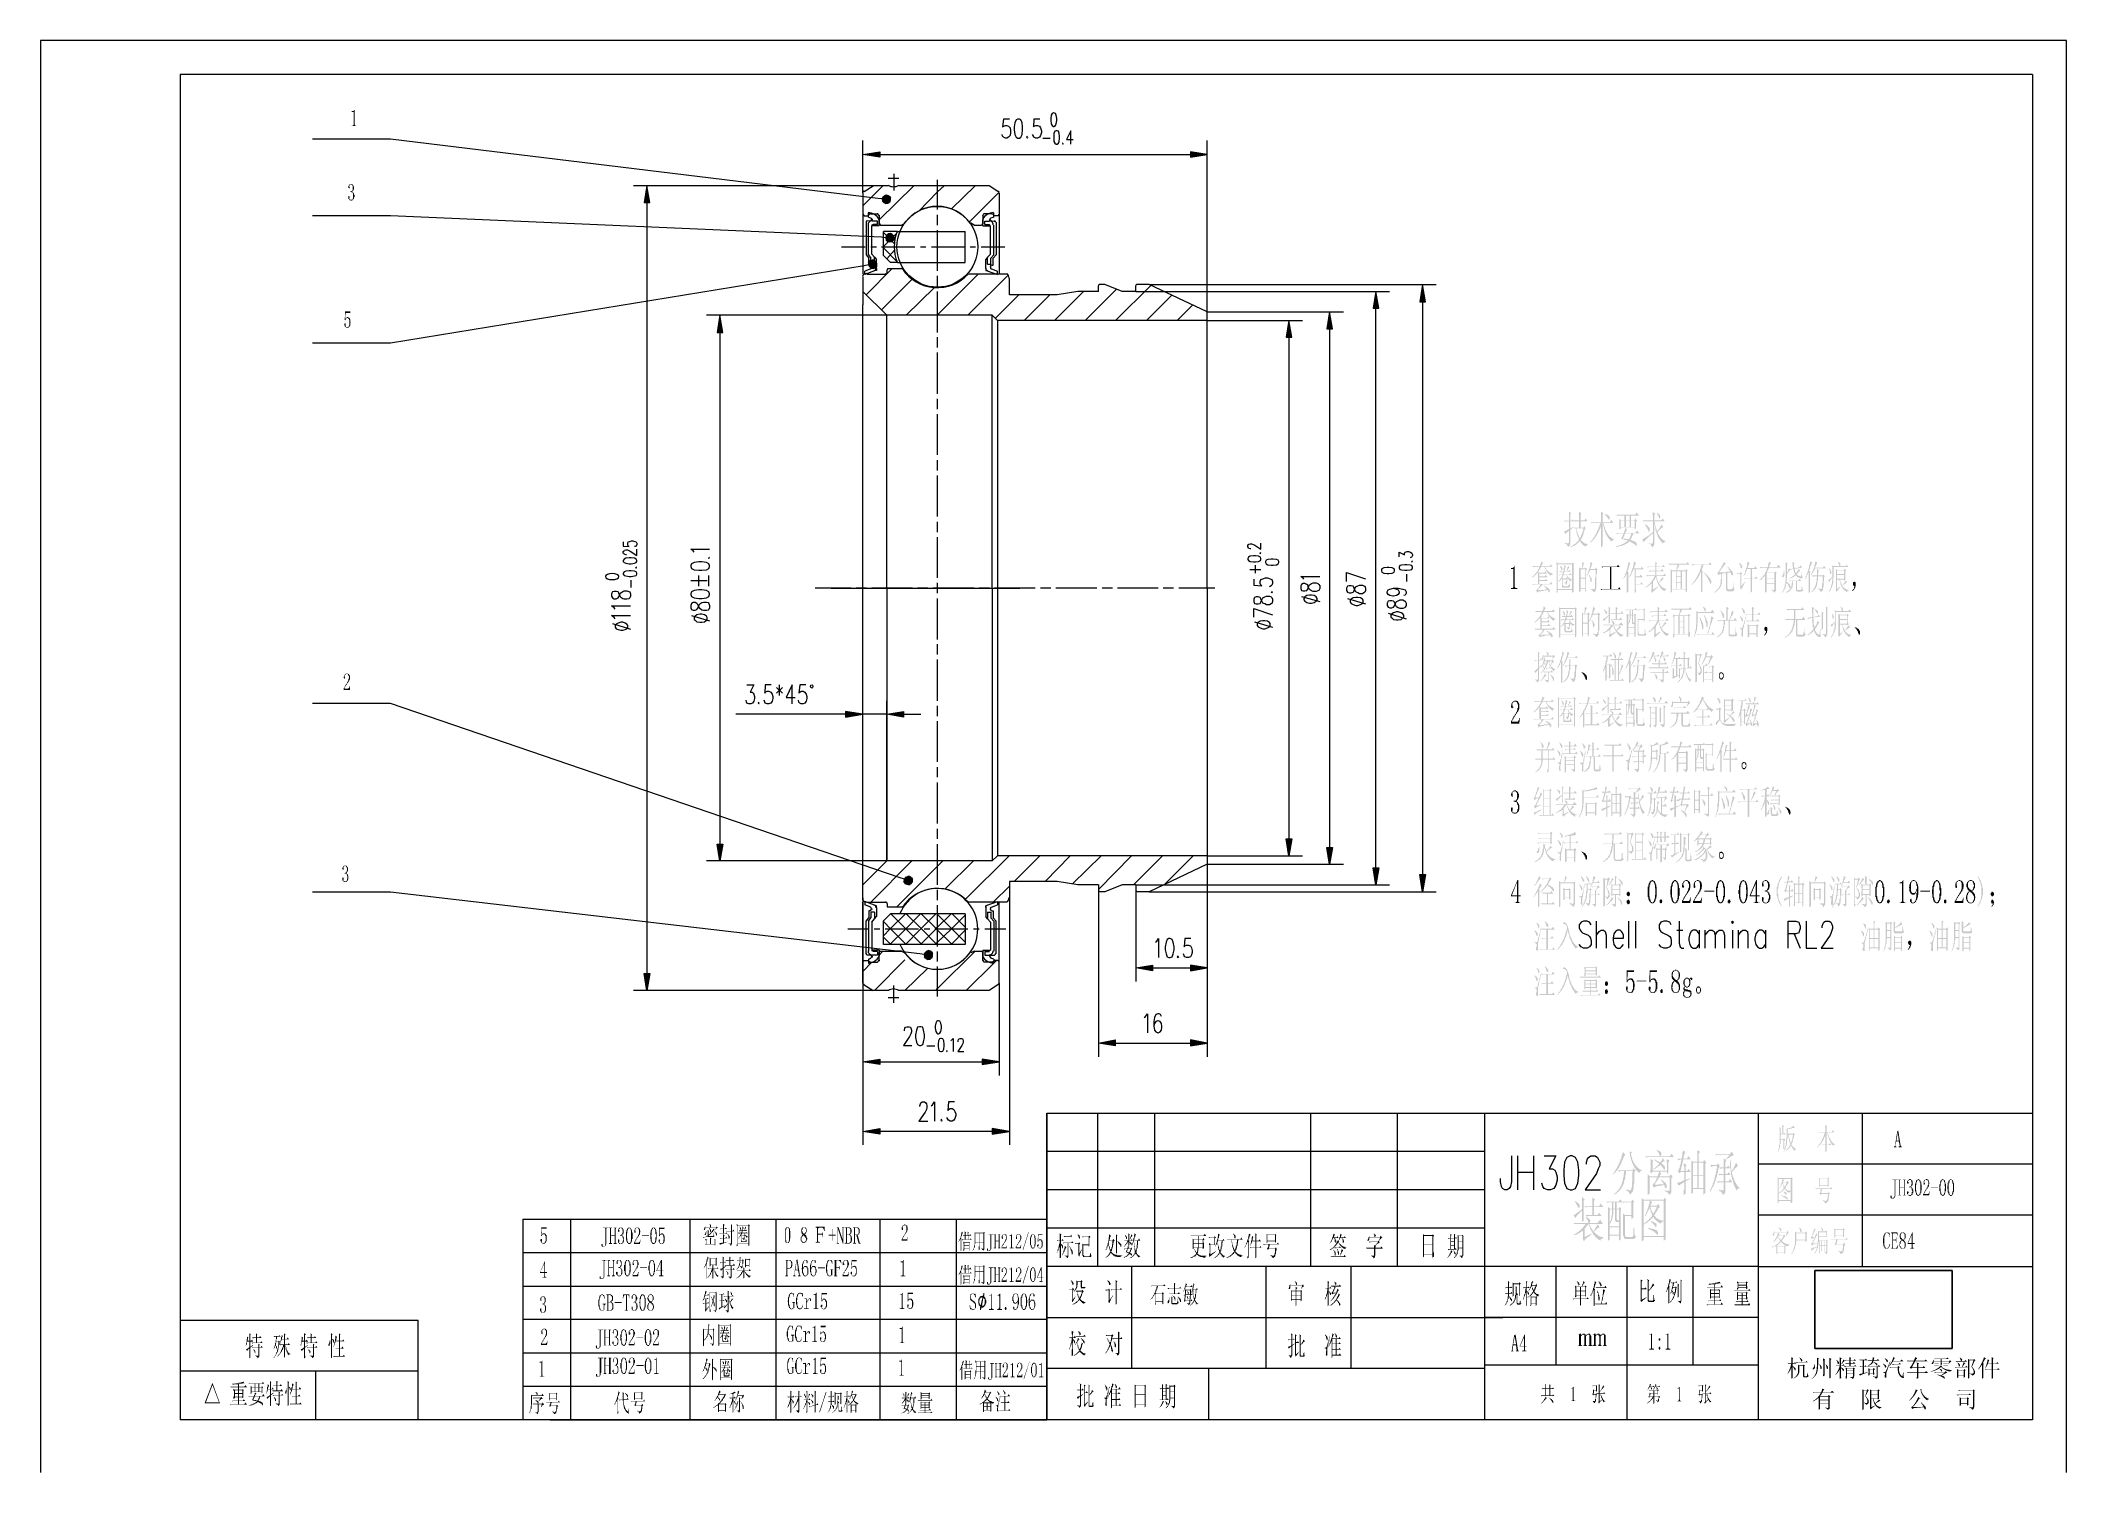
# Model space of a CAD drawing. Header units: millimetres. Extents: x 0 to 275, y 0 to 194.
import ezdxf

# ---------------------------------------------------------------- set-up
doc = ezdxf.new("R2010")
doc.units = ezdxf.units.MM
picture_1 = doc.add_image_def('image1.jpg', size_in_pixel=(122, 222))

msp = doc.modelspace()

# ---------------------------------------------------------------- hatches: boundary and pattern name
h = msp.add_hatch(color=0)
h.dxf.hatch_style = 2
h.paths.add_polyline_path([(42.672, 184.954333), (42.672, 182.985833), (42.672, 182.922333), (42.7355, 182.922333), (42.7355, 182.858833), (42.799, 182.795333), (42.8625, 182.795333), (42.926, 182.795333), (42.926, 182.731833), (42.291, 182.731833), (42.291, 182.795333), (42.418, 182.795333), (42.4815, 182.795333), (42.4815, 182.858833), (42.545, 182.858833), (42.545, 182.922333), (42.545, 182.985833), (42.545, 184.573333), (42.545, 184.636833), (42.4815, 184.636833), (42.291, 184.636833), (42.291, 184.763833), (42.418, 184.763833), (42.4815, 184.763833), (42.545, 184.763833), (42.6085, 184.827333), (42.6085, 184.890833), (42.672, 184.890833)])
h = msp.add_hatch(color=0)
h.dxf.hatch_style = 2
h.paths.add_polyline_path([(114.046, 179.239333), (114.046, 178.477333), (111.76, 178.858333)])
h = msp.add_hatch(color=0)
h.dxf.hatch_style = 2
h.paths.add_polyline_path([(156.2735, 179.239333), (156.2735, 178.477333), (158.5595, 178.858333)])
h = msp.add_hatch(color=0)
h.dxf.hatch_style = 2
h.paths.add_polyline_path([(42.672, 173.206833), (42.672, 173.143333), (42.672, 173.079833), (42.6085, 173.016333), (42.6085, 172.952833), (42.6085, 172.889333), (42.545, 172.825833), (42.545, 172.762333), (42.4815, 172.762333), (42.4815, 172.698833), (42.418, 172.698833), (42.418, 172.635333), (42.3545, 172.635333), (42.291, 172.635333), (42.2275, 172.571833), (42.164, 172.571833), (42.1005, 172.635333), (42.037, 172.635333), (41.9735, 172.698833), (41.91, 172.698833), (41.91, 172.762333), (41.91, 172.825833), (41.8465, 172.825833), (41.8465, 172.889333), (41.8465, 172.952833), (41.8465, 173.016333), (41.8465, 173.079833), (41.8465, 173.143333), (41.8465, 173.206833), (41.91, 173.206833), (41.9735, 173.206833), (41.9735, 173.143333), (42.037, 173.079833), (42.037, 173.016333), (41.9735, 173.016333), (41.9735, 172.952833), (41.9735, 172.889333), (41.9735, 172.825833), (41.9735, 172.762333), (42.037, 172.762333), (42.037, 172.698833), (42.1005, 172.698833), (42.164, 172.698833), (42.2275, 172.698833), (42.291, 172.698833), (42.3545, 172.698833), (42.3545, 172.762333), (42.418, 172.762333), (42.418, 172.825833), (42.418, 172.889333), (42.4815, 172.889333), (42.4815, 172.952833), (42.4815, 173.016333), (42.4815, 173.079833), (42.4815, 173.143333), (42.4815, 173.206833), (42.4815, 173.270333), (42.4815, 173.333833), (42.4815, 173.397333), (42.4815, 173.460833), (42.4815, 173.524333), (42.4815, 173.587833), (42.418, 173.587833), (42.418, 173.651333), (42.3545, 173.651333), (42.3545, 173.714833), (42.291, 173.714833), (42.2275, 173.714833), (42.2275, 173.778333), (42.164, 173.778333), (42.1005, 173.778333), (42.1005, 173.841833), (42.164, 173.841833), (42.2275, 173.841833), (42.291, 173.905333), (42.3545, 173.905333), (42.3545, 173.968833), (42.418, 174.032333), (42.418, 174.095833), (42.418, 174.159333), (42.418, 174.222833), (42.418, 174.286333), (42.418, 174.349833), (42.418, 174.413333), (42.418, 174.476833), (42.418, 174.540333), (42.418, 174.603833), (42.3545, 174.603833), (42.3545, 174.667333), (42.3545, 174.730833), (42.291, 174.730833), (42.2275, 174.794333), (42.164, 174.794333), (42.1005, 174.794333), (42.1005, 174.730833), (42.037, 174.730833), (42.037, 174.667333), (41.9735, 174.667333), (41.9735, 174.603833), (41.9735, 174.540333), (41.9735, 174.476833), (41.9735, 174.413333), (42.037, 174.413333), (42.037, 174.349833), (42.037, 174.286333), (41.9735, 174.286333), (41.9735, 174.222833), (41.91, 174.222833), (41.91, 174.286333), (41.8465, 174.286333), (41.8465, 174.349833), (41.8465, 174.413333), (41.8465, 174.476833), (41.8465, 174.540333), (41.8465, 174.603833), (41.91, 174.603833), (41.91, 174.667333), (41.9735, 174.730833), (41.9735, 174.794333), (42.037, 174.794333), (42.1005, 174.794333), (42.1005, 174.857833), (42.164, 174.857833), (42.2275, 174.857833), (42.291, 174.857833), (42.3545, 174.857833), (42.3545, 174.794333), (42.418, 174.794333), (42.418, 174.730833), (42.4815, 174.730833), (42.4815, 174.667333), (42.545, 174.603833), (42.545, 174.540333), (42.6085, 174.476833), (42.6085, 174.413333), (42.6085, 174.349833), (42.6085, 174.286333), (42.6085, 174.222833), (42.6085, 174.159333), (42.545, 174.095833), (42.545, 174.032333), (42.545, 173.968833), (42.4815, 173.968833), (42.4815, 173.905333), (42.418, 173.905333), (42.418, 173.841833), (42.3545, 173.841833), (42.3545, 173.778333), (42.418, 173.778333), (42.418, 173.714833), (42.4815, 173.714833), (42.4815, 173.651333), (42.545, 173.651333), (42.545, 173.587833), (42.6085, 173.587833), (42.6085, 173.524333), (42.6085, 173.460833), (42.6085, 173.397333), (42.672, 173.333833), (42.672, 173.270333)])
h = msp.add_hatch(color=0)
h.dxf.hatch_style = 2
h.paths.add_polyline_path([(82.042, 172.317833), (82.804, 172.317833), (82.423, 174.603833)])
h = msp.add_hatch(color=0)
h.paths.add_polyline_path([(114.9985, 173.333833), (114.7445, 173.270333), (114.935, 172.762333)])
h.paths.add_polyline_path([(114.7445, 173.270333), (114.935, 172.762333), (114.4905, 173.079833)])
h.paths.add_polyline_path([(114.935, 172.762333), (114.4905, 173.079833), (114.3635, 172.825833)])
h = msp.add_hatch(color=0)
h.paths.add_polyline_path([(114.3635, 172.825833), (114.427, 172.508333), (114.935, 172.762333)])
h.paths.add_polyline_path([(114.427, 172.508333), (114.935, 172.762333), (114.6175, 172.317833)])
h.paths.add_polyline_path([(114.935, 172.762333), (114.6175, 172.317833), (114.8715, 172.190833)])
h = msp.add_hatch(color=0)
h.paths.add_polyline_path([(114.8715, 172.190833), (115.189, 172.254333), (114.935, 172.762333)])
h.paths.add_polyline_path([(115.189, 172.254333), (114.935, 172.762333), (115.443, 172.381333)])
h.paths.add_polyline_path([(114.935, 172.762333), (115.443, 172.381333), (115.5065, 172.698833)])
h = msp.add_hatch(color=0)
h.paths.add_polyline_path([(115.5065, 172.698833), (115.5065, 172.952833), (114.935, 172.762333)])
h.paths.add_polyline_path([(115.5065, 172.952833), (114.935, 172.762333), (115.316, 173.206833)])
h.paths.add_polyline_path([(114.935, 172.762333), (115.316, 173.206833), (114.9985, 173.333833)])
h = msp.add_hatch(color=0)
edge = h.paths.add_edge_path()
edge.add_arc((113.03, 170.031833), 0.127, 0, 360)
h = msp.add_hatch(color=0)
edge = h.paths.add_edge_path()
edge.add_arc((113.9825, 170.539833), 0.127, 0, 360)
h = msp.add_hatch(color=0)
h.paths.add_polyline_path([(115.5065, 168.126833), (115.189, 168.063333), (115.443, 167.555333)])
h.paths.add_polyline_path([(115.189, 168.063333), (115.443, 167.555333), (114.935, 167.872833)])
h.paths.add_polyline_path([(115.443, 167.555333), (114.935, 167.872833), (114.8715, 167.555333)])
h = msp.add_hatch(color=0)
h.paths.add_polyline_path([(116.0145, 167.491833), (115.951, 167.809333), (115.443, 167.555333)])
h.paths.add_polyline_path([(115.951, 167.809333), (115.443, 167.555333), (115.7605, 167.999833)])
h.paths.add_polyline_path([(115.443, 167.555333), (115.7605, 167.999833), (115.5065, 168.126833)])
h = msp.add_hatch(color=0)
edge = h.paths.add_edge_path()
edge.add_arc((128.0795, 170.539833), 0.127, 0, 360)
h = msp.add_hatch(color=0)
edge = h.paths.add_edge_path()
edge.add_arc((129.032, 170.031833), 0.127, 0, 360)
h = msp.add_hatch(color=0)
h.paths.add_polyline_path([(114.8715, 167.555333), (114.935, 167.237833), (115.443, 167.555333)])
h.paths.add_polyline_path([(114.935, 167.237833), (115.443, 167.555333), (115.1255, 167.047333)])
h.paths.add_polyline_path([(115.443, 167.555333), (115.1255, 167.047333), (115.443, 166.983833)])
h = msp.add_hatch(color=0)
h.paths.add_polyline_path([(115.443, 166.983833), (115.697, 167.047333), (115.443, 167.555333)])
h.paths.add_polyline_path([(115.697, 167.047333), (115.443, 167.555333), (115.951, 167.237833)])
h.paths.add_polyline_path([(115.443, 167.555333), (115.951, 167.237833), (116.0145, 167.491833)])
h = msp.add_hatch(color=0)
h.paths.add_polyline_path([(113.03, 164.507333), (112.7125, 164.443833), (113.0935, 163.935833)])
h.paths.add_polyline_path([(112.7125, 164.443833), (113.0935, 163.935833), (112.522, 164.189833)])
h.paths.add_polyline_path([(113.0935, 163.935833), (112.522, 164.189833), (112.522, 163.872333)])
h = msp.add_hatch(color=0)
h.paths.add_polyline_path([(112.522, 163.872333), (112.649, 163.618333), (113.0935, 163.935833)])
h.paths.add_polyline_path([(112.649, 163.618333), (113.0935, 163.935833), (112.903, 163.427833)])
h.paths.add_polyline_path([(113.0935, 163.935833), (112.903, 163.427833), (113.2205, 163.364333)])
h = msp.add_hatch(color=0)
h.paths.add_polyline_path([(113.665, 164.062833), (113.538, 164.316833), (113.0935, 163.935833)])
h.paths.add_polyline_path([(113.538, 164.316833), (113.0935, 163.935833), (113.284, 164.507333)])
h.paths.add_polyline_path([(113.0935, 163.935833), (113.284, 164.507333), (113.03, 164.507333)])
h = msp.add_hatch(color=0)
h.paths.add_polyline_path([(113.2205, 163.364333), (113.4745, 163.491333), (113.0935, 163.935833)])
h.paths.add_polyline_path([(113.4745, 163.491333), (113.0935, 163.935833), (113.665, 163.745333)])
h.paths.add_polyline_path([(113.0935, 163.935833), (113.665, 163.745333), (113.665, 164.062833)])
h = msp.add_hatch(color=0)
h.dxf.hatch_style = 2
h.paths.add_polyline_path([(181.102, 157.966833), (181.864, 157.966833), (181.483, 160.252833)])
h = msp.add_hatch(color=0)
h.dxf.hatch_style = 2
h.paths.add_polyline_path([(187.452, 158.855833), (188.214, 158.855833), (187.833, 161.205333)])
h = msp.add_hatch(color=0)
h.dxf.hatch_style = 2
h.paths.add_polyline_path([(41.783, 156.760333), (41.8465, 156.760333), (41.8465, 156.696833), (41.91, 156.696833), (41.9735, 156.696833), (41.9735, 156.633333), (42.037, 156.569833), (42.037, 156.506333), (42.1005, 156.442833), (42.1005, 156.379333), (42.1005, 156.315833), (42.1005, 156.252333), (42.1005, 156.188833), (42.1005, 156.125333), (42.164, 156.061833), (42.164, 155.998333), (42.1005, 155.998333), (42.1005, 155.934833), (42.1005, 155.871333), (42.1005, 155.807833), (42.1005, 155.744333), (42.1005, 155.680833), (42.1005, 155.617333), (42.037, 155.553833), (42.037, 155.490333), (41.9735, 155.490333), (41.9735, 155.426833), (41.91, 155.363333), (41.8465, 155.363333), (41.8465, 155.299833), (41.783, 155.299833), (41.7195, 155.299833), (41.656, 155.299833), (41.5925, 155.299833), (41.529, 155.363333), (41.4655, 155.363333), (41.4655, 155.426833), (41.402, 155.426833), (41.402, 155.490333), (41.3385, 155.490333), (41.3385, 155.553833), (41.3385, 155.617333), (41.275, 155.680833), (41.275, 155.744333), (41.275, 155.807833), (41.3385, 155.871333), (41.3385, 155.934833), (41.402, 155.934833), (41.4655, 155.934833), (41.4655, 155.871333), (41.4655, 155.807833), (41.4655, 155.744333), (41.4655, 155.680833), (41.4655, 155.617333), (41.4655, 155.553833), (41.4655, 155.490333), (41.529, 155.426833), (41.5925, 155.426833), (41.5925, 155.363333), (41.656, 155.363333), (41.7195, 155.363333), (41.783, 155.363333), (41.783, 155.426833), (41.8465, 155.426833), (41.8465, 155.490333), (41.91, 155.490333), (41.91, 155.553833), (41.91, 155.617333), (41.9735, 155.680833), (41.9735, 155.744333), (41.9735, 155.807833), (41.9735, 155.871333), (41.9735, 155.934833), (41.9735, 155.998333), (41.9735, 156.061833), (41.9735, 156.125333), (41.9735, 156.188833), (41.9735, 156.252333), (41.9735, 156.315833), (41.9735, 156.379333), (41.91, 156.379333), (41.91, 156.442833), (41.91, 156.506333), (41.8465, 156.506333), (41.8465, 156.569833), (41.783, 156.569833), (41.783, 156.633333), (41.7195, 156.633333), (41.656, 156.633333), (41.5925, 156.569833), (41.529, 156.569833), (41.529, 156.506333), (41.4655, 156.442833), (41.4655, 156.379333), (41.4655, 156.315833), (41.3385, 156.379333), (41.402, 157.522333), (42.1005, 157.522333), (42.1005, 157.331833), (41.4655, 157.331833), (41.402, 156.506333), (41.4655, 156.506333), (41.4655, 156.569833), (41.4655, 156.633333), (41.529, 156.633333), (41.529, 156.696833), (41.5925, 156.696833), (41.656, 156.696833), (41.656, 156.760333), (41.7195, 156.760333)])
h = msp.add_hatch(color=0)
h.dxf.hatch_style = 2
h.paths.add_polyline_path([(91.948, 154.664833), (92.71, 154.664833), (92.329, 157.014333)])
h = msp.add_hatch(color=0)
h.dxf.hatch_style = 2
h.paths.add_polyline_path([(174.8155, 155.172833), (175.5775, 155.172833), (175.1965, 157.458833)])
h = msp.add_hatch(color=0)
h.dxf.hatch_style = 2
h.paths.add_polyline_path([(169.291, 154.029833), (170.053, 154.029833), (169.672, 156.315833)])
h = msp.add_hatch(color=0)
h.paths.add_polyline_path([(209.9945, 128.058333), (209.804, 128.375833), (209.677, 128.121833), (209.296, 128.121833), (209.296, 129.010833), (210.2485, 129.010833), (209.9945, 129.391833), (209.804, 129.137833), (209.296, 129.137833), (209.296, 129.899833), (209.423, 130.090333), (209.1055, 130.280833), (209.1055, 130.217333), (209.1055, 130.153833), (209.1055, 130.090333), (209.1055, 130.026833), (209.1055, 129.963333), (209.1055, 129.899833), (209.1055, 129.836333), (209.1055, 129.772833), (209.1055, 129.709333), (209.1055, 129.645833), (209.1055, 129.582333), (209.1055, 129.518833), (209.1055, 129.455333), (209.1055, 129.391833), (209.1055, 129.328333), (209.1055, 129.264833), (209.1055, 129.201333), (209.1055, 129.137833), (208.407, 129.137833), (208.534, 128.947333), (208.7245, 129.010833), (209.1055, 129.010833), (209.1055, 128.121833), (208.407, 128.121833), (208.534, 127.994833), (208.661, 128.058333), (208.661, 127.994833), (208.661, 127.931333), (208.661, 127.867833), (208.7245, 127.804333), (208.7245, 127.740833), (208.7245, 127.677333), (208.7245, 127.613833), (208.7245, 127.550333), (208.788, 127.486833), (208.788, 127.423333), (208.788, 127.359833), (208.788, 127.296333), (208.8515, 127.232833), (208.8515, 127.169333), (208.8515, 127.105833), (208.915, 127.042333), (208.915, 126.978833), (208.915, 126.915333), (208.9785, 126.851833), (208.9785, 126.788333), (208.9785, 126.724833), (209.042, 126.724833), (209.042, 126.661333), (209.042, 126.597833), (209.1055, 126.534333), (209.042, 126.470833), (209.042, 126.407333), (208.9785, 126.407333), (208.9785, 126.343833), (208.915, 126.343833), (208.915, 126.280333), (208.8515, 126.216833), (208.788, 126.153333), (208.7245, 126.153333), (208.7245, 126.089833), (208.661, 126.089833), (208.661, 126.026333), (208.5975, 125.962833), (208.534, 125.962833), (208.534, 125.899333), (208.4705, 125.899333), (208.407, 125.835833), (208.3435, 125.772333), (208.28, 125.772333), (208.28, 125.708833), (208.2165, 125.708833), (208.153, 125.708833), (208.0895, 125.645333), (208.026, 125.645333), (208.026, 125.581833), (207.9625, 125.581833), (207.9625, 125.518333), (208.026, 125.518333), (208.0895, 125.518333), (208.153, 125.518333), (208.153, 125.581833), (208.2165, 125.581833), (208.28, 125.581833), (208.28, 125.645333), (208.3435, 125.645333), (208.407, 125.645333), (208.4705, 125.708833), (208.534, 125.708833), (208.534, 125.772333), (208.5975, 125.772333), (208.661, 125.835833), (208.7245, 125.835833), (208.7245, 125.899333), (208.788, 125.899333), (208.788, 125.962833), (208.8515, 125.962833), (208.915, 126.026333), (208.9785, 126.089833), (209.042, 126.153333), (209.1055, 126.153333), (209.1055, 126.216833), (209.169, 126.280333), (209.169, 126.343833), (209.2325, 126.280333), (209.296, 126.216833), (209.296, 126.153333), (209.3595, 126.089833), (209.423, 126.026333), (209.4865, 125.962833), (209.55, 125.899333), (209.55, 125.835833), (209.6135, 125.835833), (209.677, 125.772333), (209.7405, 125.708833), (209.804, 125.708833), (209.804, 125.645333), (209.8675, 125.645333), (209.931, 125.581833), (209.9945, 125.581833), (209.9945, 125.518333), (210.058, 125.581833), (210.058, 125.645333), (210.1215, 125.708833), (210.1215, 125.772333), (210.185, 125.772333), (210.2485, 125.835833), (210.2485, 125.899333), (210.185, 125.899333), (210.1215, 125.899333), (210.1215, 125.962833), (210.058, 125.962833), (209.9945, 125.962833), (209.931, 125.962833), (209.931, 126.026333), (209.8675, 126.026333), (209.804, 126.026333), (209.804, 126.089833), (209.7405, 126.089833), (209.677, 126.153333), (209.6135, 126.216833), (209.55, 126.216833), (209.55, 126.280333), (209.4865, 126.280333), (209.4865, 126.343833), (209.423, 126.343833), (209.423, 126.407333), (209.3595, 126.407333), (209.3595, 126.470833), (209.296, 126.470833), (209.3595, 126.534333), (209.3595, 126.597833), (209.423, 126.597833), (209.423, 126.661333), (209.4865, 126.724833), (209.4865, 126.788333), (209.4865, 126.851833), (209.55, 126.851833), (209.55, 126.915333), (209.55, 126.978833), (209.6135, 126.978833), (209.6135, 127.042333), (209.6135, 127.105833), (209.677, 127.169333), (209.677, 127.232833), (209.677, 127.296333), (209.7405, 127.359833), (209.7405, 127.423333), (209.7405, 127.486833), (209.7405, 127.550333), (209.804, 127.613833), (209.804, 127.677333), (209.804, 127.740833), (209.8675, 127.804333), (209.8675, 127.867833), (209.8675, 127.931333)])
h.paths.add_polyline_path([(208.7245, 128.058333), (209.677, 128.058333), (209.677, 127.994833), (209.677, 127.931333), (209.677, 127.867833), (209.6135, 127.804333), (209.6135, 127.740833), (209.6135, 127.677333), (209.6135, 127.613833), (209.55, 127.550333), (209.55, 127.486833), (209.55, 127.423333), (209.4865, 127.359833), (209.4865, 127.296333), (209.4865, 127.232833), (209.423, 127.232833), (209.423, 127.169333), (209.423, 127.105833), (209.3595, 127.105833), (209.3595, 127.042333), (209.3595, 126.978833), (209.296, 126.915333), (209.296, 126.851833), (209.2325, 126.788333), (209.2325, 126.724833), (209.169, 126.724833), (209.169, 126.788333), (209.1055, 126.851833), (209.1055, 126.915333), (209.042, 126.978833), (209.042, 127.042333), (209.042, 127.105833), (208.9785, 127.105833), (208.9785, 127.169333), (208.9785, 127.232833), (208.915, 127.296333), (208.915, 127.359833), (208.915, 127.423333), (208.8515, 127.486833), (208.8515, 127.550333), (208.8515, 127.613833), (208.8515, 127.677333), (208.788, 127.677333), (208.788, 127.740833), (208.788, 127.804333), (208.788, 127.867833), (208.788, 127.931333), (208.7245, 127.994833)])
h.paths.add_polyline_path([(207.0735, 127.613833), (207.2005, 127.296333), (207.264, 127.296333), (207.264, 127.359833), (207.3275, 127.359833), (207.3275, 127.423333), (207.391, 127.423333), (207.391, 127.486833), (207.4545, 127.486833), (207.518, 127.550333), (207.5815, 127.613833), (207.645, 127.613833), (207.645, 127.677333), (207.7085, 127.677333), (207.7085, 126.153333), (207.7085, 126.089833), (207.645, 126.026333), (207.5815, 126.026333), (207.518, 126.026333), (207.4545, 126.026333), (207.391, 126.026333), (207.3275, 126.026333), (207.264, 126.089833), (207.2005, 126.089833), (207.137, 126.089833), (207.137, 126.026333), (207.2005, 125.962833), (207.264, 125.962833), (207.264, 125.899333), (207.3275, 125.899333), (207.391, 125.899333), (207.391, 125.835833), (207.4545, 125.835833), (207.4545, 125.772333), (207.518, 125.708833), (207.518, 125.645333), (207.5815, 125.645333), (207.5815, 125.581833), (207.5815, 125.518333), (207.645, 125.518333), (207.645, 125.581833), (207.7085, 125.581833), (207.772, 125.645333), (207.772, 125.708833), (207.8355, 125.708833), (207.8355, 125.772333), (207.8355, 125.835833), (207.899, 125.899333), (207.899, 125.962833), (207.899, 126.026333), (207.899, 126.089833), (207.899, 127.804333), (208.407, 128.248833), (208.407, 128.312333), (207.899, 127.994833), (207.899, 129.010833), (208.4705, 129.010833), (208.2165, 129.264833), (208.0895, 129.074333), (207.899, 129.074333), (207.899, 129.963333), (208.026, 130.090333), (207.7085, 130.344333), (207.7085, 130.280833), (207.7085, 130.217333), (207.7085, 130.153833), (207.7085, 130.090333), (207.7085, 130.026833), (207.7085, 129.963333), (207.7085, 129.899833), (207.7085, 129.836333), (207.7085, 129.772833), (207.7085, 129.709333), (207.7085, 129.645833), (207.7085, 129.582333), (207.7085, 129.518833), (207.7085, 129.455333), (207.7085, 129.391833), (207.7085, 129.328333), (207.7085, 129.264833), (207.7085, 129.201333), (207.7085, 129.137833), (207.7085, 129.074333), (207.0735, 129.074333), (207.137, 128.947333), (207.3275, 129.010833), (207.7085, 129.010833), (207.7085, 127.931333), (207.645, 127.931333), (207.5815, 127.867833), (207.518, 127.867833), (207.4545, 127.804333), (207.391, 127.740833), (207.3275, 127.740833), (207.264, 127.740833), (207.264, 127.677333), (207.2005, 127.677333), (207.137, 127.677333), (207.137, 127.613833)])
h = msp.add_hatch(color=0)
h.paths.add_polyline_path([(212.598, 129.963333), (212.598, 129.899833), (212.6615, 129.899833), (212.6615, 129.836333), (212.725, 129.836333), (212.725, 129.772833), (212.7885, 129.772833), (212.7885, 129.709333), (212.852, 129.645833), (212.9155, 129.582333), (212.9155, 129.518833), (212.979, 129.518833), (212.979, 129.455333), (213.0425, 129.391833), (213.106, 129.328333), (213.106, 129.264833), (213.1695, 129.264833), (213.1695, 129.201333), (213.233, 129.264833), (213.233, 129.328333), (213.233, 129.391833), (213.233, 129.455333), (213.233, 129.518833), (213.233, 129.582333), (213.233, 129.645833), (213.1695, 129.709333), (213.1695, 129.772833), (213.106, 129.772833), (213.0425, 129.836333), (212.979, 129.836333), (212.979, 129.899833), (212.9155, 129.899833), (212.852, 129.899833), (212.852, 129.963333), (212.7885, 129.963333), (212.725, 129.963333), (212.6615, 130.026833), (212.598, 130.026833)])
h.paths.add_polyline_path([(212.09, 128.883833), (210.6295, 128.883833), (210.7565, 128.693333), (210.7565, 128.756833), (210.82, 128.756833), (210.8835, 128.756833), (210.947, 128.756833), (211.0105, 128.756833), (211.963, 128.756833), (211.963, 128.693333), (211.963, 128.629833), (211.8995, 128.566333), (211.8995, 128.502833), (211.8995, 128.439333), (211.836, 128.375833), (211.836, 128.312333), (211.836, 128.248833), (211.7725, 128.248833), (211.7725, 128.185333), (211.7725, 128.121833), (211.709, 128.058333), (211.709, 127.994833), (211.709, 127.931333), (211.6455, 127.867833), (211.6455, 127.804333), (211.582, 127.740833), (211.582, 127.677333), (211.5185, 127.613833), (211.5185, 127.550333), (211.5185, 127.486833), (211.455, 127.423333), (211.455, 127.359833), (211.3915, 127.359833), (211.3915, 127.296333), (211.3915, 127.232833), (211.328, 127.232833), (211.328, 127.169333), (211.2645, 127.105833), (211.2645, 127.042333), (211.201, 127.042333), (211.201, 126.978833), (211.201, 126.915333), (211.1375, 126.915333), (211.1375, 126.851833), (211.074, 126.788333), (211.074, 126.724833), (211.0105, 126.724833), (211.0105, 126.661333), (210.947, 126.597833), (210.947, 126.534333), (210.8835, 126.534333), (210.8835, 126.470833), (210.82, 126.470833), (210.82, 126.407333), (210.7565, 126.343833), (210.693, 126.280333), (210.693, 126.216833), (210.6295, 126.216833), (210.6295, 126.153333), (210.566, 126.153333), (210.6295, 126.089833), (210.693, 126.089833), (210.693, 126.153333), (210.7565, 126.216833), (210.82, 126.216833), (210.82, 126.280333), (210.8835, 126.280333), (210.8835, 126.343833), (210.947, 126.407333), (211.0105, 126.470833), (211.074, 126.534333), (211.074, 126.597833), (211.1375, 126.597833), (211.1375, 126.661333), (211.201, 126.661333), (211.201, 126.724833), (211.2645, 126.788333), (211.328, 126.851833), (211.328, 126.915333), (211.3915, 126.915333), (211.3915, 126.978833), (211.3915, 127.042333), (211.455, 127.042333), (211.455, 127.105833), (211.5185, 127.105833), (211.5185, 127.169333), (211.5185, 127.232833), (211.582, 127.232833), (211.582, 127.296333), (211.6455, 127.359833), (211.6455, 127.423333), (211.709, 127.486833), (211.709, 127.550333), (211.7725, 127.613833), (211.7725, 127.677333), (211.836, 127.740833), (211.836, 127.804333), (211.836, 127.867833), (211.8995, 127.867833), (211.8995, 127.931333), (211.8995, 127.994833), (211.963, 127.994833), (211.963, 128.058333), (211.963, 128.121833), (212.0265, 128.185333), (212.0265, 128.248833), (212.09, 128.312333), (212.09, 128.375833), (212.09, 128.248833), (212.09, 128.185333), (212.09, 128.121833), (212.09, 128.058333), (212.09, 127.994833), (212.09, 127.931333), (212.09, 127.867833), (212.09, 127.804333), (212.09, 127.740833), (212.09, 127.677333), (212.09, 127.613833), (212.09, 127.550333), (212.09, 127.486833), (212.09, 127.423333), (212.09, 127.359833), (212.09, 127.296333), (212.09, 127.232833), (212.09, 127.169333), (212.09, 127.105833), (212.09, 127.042333), (212.09, 126.978833), (212.09, 126.915333), (212.09, 126.851833), (212.09, 126.788333), (212.09, 126.724833), (212.09, 126.661333), (212.09, 126.597833), (212.09, 126.534333), (212.09, 126.470833), (212.09, 126.407333), (212.09, 126.343833), (212.09, 126.280333), (212.09, 126.216833), (212.09, 126.153333), (212.09, 126.089833), (212.09, 126.026333), (212.09, 125.962833), (212.09, 125.899333), (212.09, 125.835833), (212.09, 125.772333), (212.09, 125.708833), (212.09, 125.645333), (212.09, 125.581833), (212.09, 125.518333), (212.09, 125.454833), (212.2805, 125.645333), (212.2805, 125.708833), (212.2805, 125.772333), (212.2805, 125.835833), (212.2805, 125.899333), (212.2805, 125.962833), (212.2805, 126.026333), (212.2805, 126.089833), (212.2805, 126.153333), (212.2805, 126.216833), (212.2805, 126.280333), (212.2805, 126.343833), (212.2805, 126.407333), (212.2805, 126.470833), (212.2805, 126.534333), (212.2805, 126.597833), (212.2805, 126.661333), (212.2805, 126.724833), (212.2805, 126.788333), (212.2805, 126.851833), (212.2805, 126.915333), (212.2805, 126.978833), (212.2805, 127.042333), (212.2805, 127.105833), (212.2805, 127.232833), (212.2805, 127.296333), (212.2805, 127.359833), (212.2805, 127.423333), (212.2805, 127.486833), (212.2805, 127.550333), (212.2805, 127.613833), (212.2805, 127.677333), (212.2805, 127.804333), (212.2805, 127.867833), (212.2805, 127.931333), (212.2805, 127.994833), (212.2805, 128.121833), (212.2805, 128.185333), (212.2805, 128.248833), (212.2805, 128.375833), (212.2805, 128.439333), (212.2805, 128.502833), (212.2805, 128.629833), (212.2805, 128.693333), (212.2805, 128.756833), (212.344, 128.756833), (212.344, 128.693333), (212.344, 128.629833), (212.344, 128.566333), (212.4075, 128.566333), (212.4075, 128.502833), (212.4075, 128.439333), (212.4075, 128.375833), (212.4075, 128.312333), (212.4075, 128.248833), (212.471, 128.185333), (212.471, 128.121833), (212.471, 128.058333), (212.471, 127.994833), (212.5345, 127.931333), (212.5345, 127.867833), (212.5345, 127.804333), (212.5345, 127.740833), (212.598, 127.677333), (212.598, 127.613833), (212.598, 127.550333), (212.6615, 127.486833), (212.6615, 127.423333), (212.6615, 127.359833), (212.725, 127.359833), (212.725, 127.296333), (212.7885, 127.232833), (212.7885, 127.169333), (212.852, 127.105833), (212.852, 127.042333), (212.9155, 126.978833), (212.9155, 126.915333), (212.979, 126.915333), (212.979, 126.851833), (213.0425, 126.788333), (213.0425, 126.724833), (213.106, 126.661333), (213.1695, 126.597833), (213.233, 126.534333), (213.2965, 126.470833), (213.36, 126.407333), (213.36, 126.343833), (213.4235, 126.343833), (213.487, 126.280333), (213.5505, 126.280333), (213.5505, 126.216833), (213.5505, 126.280333), (213.614, 126.343833), (213.614, 126.407333), (213.6775, 126.407333), (213.6775, 126.470833), (213.741, 126.470833), (213.8045, 126.470833), (213.8045, 126.534333), (213.8045, 126.597833), (213.741, 126.597833), (213.6775, 126.597833), (213.6775, 126.661333), (213.614, 126.661333), (213.5505, 126.724833), (213.487, 126.724833), (213.487, 126.788333), (213.4235, 126.788333), (213.4235, 126.851833), (213.36, 126.851833), (213.2965, 126.915333), (213.233, 126.978833), (213.1695, 127.042333), (213.106, 127.105833), (213.106, 127.169333), (213.0425, 127.169333), (213.0425, 127.232833), (212.979, 127.296333), (212.9155, 127.359833), (212.9155, 127.423333), (212.852, 127.486833), (212.852, 127.550333), (212.7885, 127.613833), (212.7885, 127.677333), (212.725, 127.740833), (212.725, 127.804333), (212.6615, 127.867833), (212.6615, 127.931333), (212.6615, 127.994833), (212.598, 128.058333), (212.598, 128.121833), (212.598, 128.185333), (212.5345, 128.248833), (212.5345, 128.312333), (212.5345, 128.375833), (212.471, 128.439333), (212.471, 128.502833), (212.471, 128.566333), (212.471, 128.629833), (212.4075, 128.693333), (212.4075, 128.756833), (213.741, 128.756833), (213.487, 129.201333), (213.2965, 128.883833), (212.2805, 128.883833), (212.2805, 129.963333), (212.4075, 130.090333), (212.09, 130.344333), (212.09, 130.280833), (212.09, 130.217333), (212.09, 130.153833), (212.09, 130.090333), (212.09, 130.026833), (212.09, 129.963333), (212.09, 129.899833), (212.09, 129.836333), (212.09, 129.772833), (212.09, 129.709333), (212.09, 129.645833), (212.09, 129.582333), (212.09, 129.518833), (212.09, 129.455333), (212.09, 129.391833), (212.09, 129.328333), (212.09, 129.264833), (212.09, 129.201333), (212.09, 129.137833), (212.09, 129.074333), (212.09, 129.010833), (212.09, 128.947333)])
h = msp.add_hatch(color=0)
h.paths.add_polyline_path([(215.4555, 129.772833), (215.9635, 129.772833), (215.9635, 129.137833), (215.4555, 129.137833)])
h.paths.add_polyline_path([(214.757, 129.074333), (215.265, 129.074333), (215.265, 128.248833), (214.757, 128.248833)])
h.paths.add_polyline_path([(215.4555, 129.074333), (215.9635, 129.074333), (215.9635, 128.248833), (215.4555, 128.248833)])
h.paths.add_polyline_path([(216.154, 129.074333), (216.662, 129.074333), (216.662, 128.248833), (216.154, 128.248833)])
h.paths.add_polyline_path([(214.1855, 129.899833), (214.249, 129.709333), (214.3125, 129.709333), (214.3125, 129.772833), (214.376, 129.772833), (214.4395, 129.772833), (214.503, 129.772833), (214.5665, 129.772833), (215.265, 129.772833), (215.265, 129.137833), (214.8205, 129.137833), (214.5665, 129.328333), (214.5665, 129.264833), (214.5665, 129.201333), (214.5665, 129.137833), (214.5665, 129.074333), (214.5665, 129.010833), (214.5665, 128.947333), (214.5665, 128.883833), (214.5665, 128.820333), (214.5665, 128.756833), (214.5665, 128.693333), (214.5665, 128.629833), (214.5665, 128.566333), (214.5665, 128.502833), (214.5665, 128.439333), (214.5665, 128.375833), (214.5665, 128.312333), (214.5665, 128.248833), (214.5665, 128.185333), (214.5665, 128.121833), (214.5665, 128.058333), (214.5665, 127.994833), (214.5665, 127.931333), (214.5665, 127.867833), (214.757, 127.994833), (214.757, 128.185333), (216.662, 128.185333), (216.662, 127.931333), (216.8525, 128.058333), (216.8525, 128.121833), (216.8525, 128.185333), (216.8525, 128.248833), (216.8525, 128.312333), (216.8525, 128.375833), (216.8525, 128.439333), (216.8525, 128.502833), (216.8525, 128.566333), (216.8525, 128.629833), (216.8525, 128.693333), (216.8525, 128.756833), (216.8525, 128.820333), (216.8525, 128.883833), (216.8525, 128.947333), (216.9795, 129.074333), (216.7255, 129.391833), (216.5985, 129.137833), (216.154, 129.137833), (216.154, 129.772833), (217.2335, 129.772833), (216.916, 130.217333), (216.7255, 129.899833)])
h.paths.add_polyline_path([(215.3285, 127.359833), (216.2175, 127.359833), (216.2175, 127.296333), (216.154, 127.232833), (216.154, 127.169333), (216.154, 127.105833), (216.0905, 127.042333), (216.0905, 126.978833), (216.0905, 126.915333), (216.027, 126.915333), (216.027, 126.851833), (216.027, 126.788333), (215.9635, 126.788333), (215.9635, 126.724833), (215.9635, 126.661333), (215.9, 126.661333), (215.9, 126.597833), (215.8365, 126.534333), (215.773, 126.597833), (215.7095, 126.597833), (215.646, 126.597833), (215.5825, 126.597833), (215.519, 126.597833), (215.4555, 126.597833), (215.392, 126.597833), (215.392, 126.661333), (215.3285, 126.661333), (215.265, 126.661333), (215.2015, 126.661333), (215.138, 126.661333), (215.0745, 126.661333), (215.0745, 126.724833), (215.0745, 126.788333), (215.138, 126.851833), (215.138, 126.915333), (215.2015, 126.915333), (215.2015, 126.978833), (215.2015, 127.042333), (215.265, 127.105833), (215.265, 127.169333), (215.3285, 127.232833), (215.3285, 127.296333)])
h.paths.add_polyline_path([(215.392, 128.121833), (215.392, 128.058333), (215.3285, 127.994833), (215.3285, 127.931333), (215.3285, 127.867833), (215.3285, 127.804333), (215.265, 127.740833), (215.265, 127.677333), (215.265, 127.613833), (215.2015, 127.550333), (215.2015, 127.486833), (215.2015, 127.423333), (214.122, 127.423333), (214.249, 127.296333), (214.3125, 127.296333), (214.376, 127.296333), (214.4395, 127.359833), (214.503, 127.359833), (215.138, 127.359833), (215.138, 127.296333), (215.0745, 127.232833), (215.0745, 127.169333), (215.011, 127.105833), (215.011, 127.042333), (215.011, 126.978833), (214.9475, 126.915333), (214.9475, 126.851833), (214.884, 126.788333), (214.884, 126.724833), (214.8205, 126.724833), (214.8205, 126.661333), (214.8205, 126.597833), (214.884, 126.597833), (214.9475, 126.597833), (215.011, 126.597833), (215.011, 126.534333), (215.0745, 126.534333), (215.138, 126.534333), (215.2015, 126.534333), (215.265, 126.534333), (215.3285, 126.470833), (215.392, 126.470833), (215.4555, 126.470833), (215.519, 126.470833), (215.5825, 126.470833), (215.646, 126.407333), (215.7095, 126.407333), (215.773, 126.407333), (215.7095, 126.407333), (215.7095, 126.343833), (215.646, 126.343833), (215.646, 126.280333), (215.5825, 126.280333), (215.5825, 126.216833), (215.519, 126.216833), (215.4555, 126.153333), (215.392, 126.089833), (215.3285, 126.089833), (215.265, 126.026333), (215.2015, 126.026333), (215.2015, 125.962833), (215.138, 125.962833), (215.0745, 125.962833), (215.0745, 125.899333), (215.011, 125.899333), (214.9475, 125.899333), (214.9475, 125.835833), (214.884, 125.835833), (214.8205, 125.835833), (214.757, 125.772333), (214.6935, 125.772333), (214.63, 125.772333), (214.5665, 125.708833), (214.503, 125.708833), (214.4395, 125.708833), (214.376, 125.645333), (214.3125, 125.645333), (214.249, 125.645333), (214.1855, 125.581833), (214.122, 125.581833), (214.1855, 125.518333), (214.249, 125.518333), (214.3125, 125.518333), (214.376, 125.581833), (214.4395, 125.581833), (214.503, 125.581833), (214.5665, 125.581833), (214.63, 125.581833), (214.63, 125.645333), (214.6935, 125.645333), (214.757, 125.645333), (214.8205, 125.645333), (214.884, 125.708833), (214.9475, 125.708833), (215.011, 125.708833), (215.0745, 125.708833), (215.0745, 125.772333), (215.138, 125.772333), (215.2015, 125.772333), (215.265, 125.835833), (215.3285, 125.835833), (215.392, 125.899333), (215.4555, 125.899333), (215.519, 125.899333), (215.519, 125.962833), (215.5825, 125.962833), (215.646, 126.026333), (215.7095, 126.026333), (215.7095, 126.089833), (215.773, 126.089833), (215.8365, 126.153333), (215.8365, 126.216833), (215.9, 126.216833), (215.9635, 126.280333), (216.027, 126.280333), (216.027, 126.216833), (216.0905, 126.216833), (216.154, 126.153333), (216.2175, 126.153333), (216.281, 126.089833), (216.3445, 126.089833), (216.408, 126.026333), (216.4715, 126.026333), (216.4715, 125.962833), (216.535, 125.962833), (216.5985, 125.899333), (216.662, 125.835833), (216.7255, 125.772333), (216.789, 125.772333), (216.789, 125.708833), (216.8525, 125.708833), (216.8525, 125.645333), (216.916, 125.645333), (216.916, 125.708833), (216.916, 125.772333), (216.916, 125.835833), (216.916, 125.899333), (216.916, 125.962833), (216.916, 126.026333), (216.8525, 126.089833), (216.789, 126.153333), (216.7255, 126.216833), (216.662, 126.216833), (216.662, 126.280333), (216.5985, 126.280333), (216.535, 126.280333), (216.4715, 126.343833), (216.408, 126.343833), (216.3445, 126.407333), (216.281, 126.407333), (216.2175, 126.407333), (216.2175, 126.470833), (216.154, 126.470833), (216.0905, 126.470833), (216.0905, 126.534333), (216.0905, 126.597833), (216.154, 126.597833), (216.154, 126.661333), (216.2175, 126.724833), (216.2175, 126.788333), (216.281, 126.851833), (216.281, 126.915333), (216.281, 126.978833), (216.3445, 127.042333), (216.3445, 127.105833), (216.408, 127.169333), (216.408, 127.232833), (216.408, 127.296333), (216.408, 127.359833), (217.297, 127.359833), (216.9795, 127.740833), (216.7255, 127.423333), (215.392, 127.423333), (215.392, 127.486833), (215.4555, 127.550333), (215.4555, 127.613833), (215.519, 127.677333), (215.519, 127.740833), (215.5825, 127.804333), (215.646, 127.867833)])
h = msp.add_hatch(color=0)
h.paths.add_polyline_path([(219.6465, 130.153833), (219.6465, 130.090333), (219.71, 130.026833), (219.71, 129.963333), (219.7735, 129.899833), (219.7735, 129.836333), (219.837, 129.836333), (219.837, 129.772833), (219.837, 129.709333), (219.9005, 129.709333), (219.9005, 129.645833), (219.9005, 129.582333), (219.964, 129.518833), (219.964, 129.455333), (219.964, 129.391833), (220.0275, 129.391833), (220.091, 129.391833), (220.091, 129.455333), (220.091, 129.518833), (220.1545, 129.582333), (220.1545, 129.645833), (220.1545, 129.709333), (220.091, 129.709333), (220.091, 129.772833), (220.091, 129.836333), (220.0275, 129.836333), (220.0275, 129.899833), (219.964, 129.963333), (219.9005, 129.963333), (219.9005, 130.026833), (219.837, 130.026833), (219.837, 130.090333), (219.7735, 130.090333), (219.71, 130.090333), (219.71, 130.153833)])
h.paths.add_polyline_path([(219.075, 130.280833), (219.075, 130.217333), (219.075, 130.153833), (219.075, 130.090333), (219.075, 130.026833), (219.075, 129.963333), (219.075, 129.899833), (219.1385, 129.836333), (219.1385, 129.772833), (219.1385, 129.709333), (219.1385, 129.645833), (219.1385, 129.582333), (219.1385, 129.518833), (219.1385, 129.455333), (219.1385, 129.391833), (219.1385, 129.328333), (219.1385, 129.264833), (219.1385, 129.137833), (217.7415, 129.137833), (217.8685, 128.947333), (217.932, 128.947333), (217.932, 129.010833), (217.9955, 129.010833), (218.059, 129.010833), (218.1225, 129.010833), (219.1385, 129.010833), (219.1385, 127.486833), (219.075, 127.486833), (219.0115, 127.423333), (218.948, 127.359833), (218.8845, 127.359833), (218.821, 127.296333), (218.7575, 127.232833), (218.694, 127.169333), (218.6305, 127.169333), (218.6305, 127.105833), (218.567, 127.105833), (218.5035, 127.042333), (218.44, 127.042333), (218.44, 126.978833), (218.3765, 126.978833), (218.313, 126.915333), (218.2495, 126.915333), (218.2495, 126.851833), (218.186, 126.851833), (218.1225, 126.788333), (218.059, 126.788333), (217.9955, 126.724833), (217.932, 126.661333), (217.8685, 126.661333), (217.8685, 126.597833), (217.805, 126.597833), (217.7415, 126.597833), (217.678, 126.534333), (217.8685, 126.153333), (217.8685, 126.216833), (217.932, 126.280333), (217.9955, 126.280333), (217.9955, 126.343833), (218.059, 126.407333), (218.1225, 126.470833), (218.186, 126.534333), (218.2495, 126.597833), (218.313, 126.661333), (218.3765, 126.724833), (218.44, 126.788333), (218.5035, 126.851833), (218.567, 126.915333), (218.6305, 126.915333), (218.6305, 126.978833), (218.694, 126.978833), (218.694, 127.042333), (218.7575, 127.042333), (218.7575, 127.105833), (218.821, 127.105833), (218.8845, 127.169333), (218.948, 127.232833), (219.0115, 127.296333), (219.075, 127.296333), (219.075, 127.359833), (219.1385, 127.359833), (219.1385, 126.153333), (219.075, 126.089833), (219.075, 126.026333), (219.0115, 125.962833), (218.948, 125.962833), (218.8845, 125.962833), (218.821, 125.962833), (218.7575, 125.962833), (218.694, 126.026333), (218.6305, 126.026333), (218.567, 126.026333), (218.567, 125.962833), (218.6305, 125.962833), (218.6305, 125.899333), (218.694, 125.899333), (218.7575, 125.899333), (218.7575, 125.835833), (218.821, 125.835833), (218.8845, 125.772333), (218.8845, 125.708833), (218.948, 125.708833), (218.948, 125.645333), (218.948, 125.581833), (219.0115, 125.518333), (219.0115, 125.454833), (219.0115, 125.518333), (219.075, 125.518333), (219.1385, 125.518333), (219.1385, 125.581833), (219.202, 125.581833), (219.202, 125.645333), (219.2655, 125.645333), (219.2655, 125.708833), (219.2655, 125.772333), (219.2655, 125.835833), (219.329, 125.835833), (219.329, 125.899333), (219.329, 125.962833), (219.329, 126.026333), (219.329, 126.089833), (219.329, 126.153333), (219.329, 128.756833), (219.329, 128.693333), (219.329, 128.629833), (219.329, 128.566333), (219.3925, 128.502833), (219.3925, 128.439333), (219.3925, 128.375833), (219.3925, 128.312333), (219.3925, 128.248833), (219.3925, 128.185333), (219.456, 128.121833), (219.456, 128.058333), (219.456, 127.994833), (219.456, 127.931333), (219.5195, 127.931333), (219.5195, 127.867833), (219.5195, 127.804333), (219.5195, 127.740833), (219.5195, 127.677333), (219.583, 127.613833), (219.583, 127.550333), (219.583, 127.486833), (219.6465, 127.423333), (219.6465, 127.359833), (219.6465, 127.296333), (219.71, 127.232833), (219.71, 127.169333), (219.71, 127.105833), (219.7735, 127.105833), (219.7735, 127.042333), (219.7735, 126.978833), (219.837, 126.978833), (219.837, 126.915333), (219.837, 126.851833), (219.9005, 126.788333), (219.9005, 126.724833), (219.964, 126.661333), (219.964, 126.597833), (220.0275, 126.597833), (220.0275, 126.534333), (220.091, 126.470833), (220.091, 126.407333), (220.1545, 126.407333), (220.1545, 126.343833), (220.218, 126.280333), (220.2815, 126.216833), (220.345, 126.153333), (220.4085, 126.089833), (220.472, 126.089833), (220.472, 126.026333), (220.5355, 126.026333), (220.599, 126.089833), (220.599, 126.153333), (220.6625, 126.153333), (220.6625, 126.216833), (220.726, 126.216833), (220.7895, 126.216833), (220.853, 126.216833), (220.853, 126.280333), (220.853, 126.343833), (220.7895, 126.343833), (220.726, 126.343833), (220.6625, 126.407333), (220.599, 126.407333), (220.5355, 126.470833), (220.472, 126.470833), (220.472, 126.534333), (220.4085, 126.534333), (220.4085, 126.597833), (220.345, 126.597833), (220.345, 126.661333), (220.2815, 126.661333), (220.218, 126.724833), (220.218, 126.788333), (220.1545, 126.788333), (220.1545, 126.851833), (220.091, 126.851833), (220.091, 126.915333), (220.091, 126.978833), (220.0275, 126.978833), (220.0275, 127.042333), (219.964, 127.042333), (219.964, 127.105833), (219.964, 127.169333), (219.9005, 127.169333), (219.9005, 127.232833), (219.837, 127.296333), (219.837, 127.359833), (219.7735, 127.423333), (219.7735, 127.486833), (219.71, 127.550333), (219.7735, 127.550333), (219.837, 127.613833), (219.837, 127.677333), (219.9005, 127.677333), (219.9005, 127.740833), (219.964, 127.740833), (219.964, 127.804333), (220.0275, 127.804333), (220.091, 127.867833), (220.091, 127.931333), (220.1545, 127.931333), (220.218, 127.994833), (220.2815, 128.058333), (220.345, 128.121833), (220.4085, 128.121833), (220.4085, 128.185333), (220.472, 128.185333), (220.5355, 128.185333), (220.5355, 128.248833), (220.2815, 128.566333), (220.2815, 128.502833), (220.2815, 128.439333), (220.218, 128.439333), (220.218, 128.375833), (220.1545, 128.312333), (220.1545, 128.248833), (220.091, 128.185333), (220.091, 128.121833), (220.0275, 128.121833), (220.0275, 128.058333), (219.964, 127.994833), (219.964, 127.931333), (219.9005, 127.931333), (219.9005, 127.867833), (219.837, 127.804333), (219.7735, 127.740833), (219.71, 127.677333), (219.71, 127.613833), (219.71, 127.677333), (219.6465, 127.740833), (219.6465, 127.804333), (219.6465, 127.867833), (219.583, 127.931333), (219.583, 127.994833), (219.583, 128.058333), (219.5195, 128.121833), (219.5195, 128.185333), (219.5195, 128.248833), (219.5195, 128.312333), (219.456, 128.375833), (219.456, 128.439333), (219.456, 128.502833), (219.3925, 128.566333), (219.3925, 128.629833), (219.3925, 128.693333), (219.3925, 128.756833), (219.3925, 128.820333), (219.329, 128.883833), (219.329, 128.947333), (219.329, 129.010833), (220.726, 129.010833), (220.472, 129.391833), (220.2815, 129.137833), (219.329, 129.137833), (219.329, 129.899833), (219.456, 130.026833)])
h.paths.add_polyline_path([(218.059, 128.629833), (218.059, 128.566333), (218.059, 128.502833), (218.1225, 128.439333), (218.1225, 128.375833), (218.186, 128.375833), (218.186, 128.312333), (218.2495, 128.248833), (218.2495, 128.185333), (218.313, 128.185333), (218.313, 128.121833), (218.3765, 128.058333), (218.3765, 127.994833), (218.44, 127.931333), (218.44, 127.867833), (218.5035, 127.804333), (218.5035, 127.740833), (218.5035, 127.677333), (218.567, 127.613833), (218.6305, 127.613833), (218.694, 127.677333), (218.694, 127.740833), (218.694, 127.804333), (218.694, 127.867833), (218.694, 127.931333), (218.694, 127.994833), (218.694, 128.058333), (218.6305, 128.121833), (218.6305, 128.185333), (218.567, 128.185333), (218.567, 128.248833), (218.5035, 128.248833), (218.5035, 128.312333), (218.44, 128.312333), (218.44, 128.375833), (218.3765, 128.375833), (218.3765, 128.439333), (218.313, 128.439333), (218.2495, 128.502833), (218.186, 128.502833), (218.186, 128.566333), (218.1225, 128.566333)])
h = msp.add_hatch(color=0)
h.dxf.hatch_style = 2
h.paths.add_polyline_path([(200.3425, 122.978333), (200.3425, 120.247833), (200.3425, 120.184333), (200.3425, 120.120833), (200.406, 120.057333), (200.406, 119.993833), (200.4695, 119.993833), (200.4695, 119.930333), (200.533, 119.930333), (200.5965, 119.930333), (200.7235, 119.930333), (200.7235, 119.803333), (199.8345, 119.803333), (199.8345, 119.930333), (199.9615, 119.930333), (200.025, 119.930333), (200.0885, 119.993833), (200.152, 120.057333), (200.152, 120.120833), (200.152, 120.184333), (200.152, 120.247833), (200.152, 122.406833), (200.152, 122.470333), (200.152, 122.533833), (200.0885, 122.533833), (200.025, 122.533833), (199.8345, 122.533833), (199.8345, 122.660833), (199.9615, 122.660833), (200.025, 122.660833), (200.0885, 122.660833), (200.0885, 122.724333), (200.152, 122.724333), (200.2155, 122.787833), (200.279, 122.851333), (200.279, 122.914833), (200.279, 122.978333)])
h = msp.add_hatch(color=0)
h.dxf.hatch_style = 2
h.paths.add_polyline_path([(202.7555, 122.914833), (202.8825, 122.787833), (202.946, 122.787833), (203.0095, 122.787833), (203.073, 122.851333), (203.1365, 122.851333), (203.708, 122.851333), (203.708, 122.787833), (203.708, 122.724333), (203.6445, 122.660833), (203.6445, 122.597333), (203.581, 122.533833), (203.581, 122.470333), (203.5175, 122.406833), (203.5175, 122.343333), (203.454, 122.279833), (203.454, 122.216333), (203.3905, 122.216333), (203.3905, 122.152833), (203.327, 122.089333), (203.2635, 122.025833), (203.2635, 121.962333), (203.2, 121.962333), (203.2, 121.898833), (203.1365, 121.898833), (203.1365, 121.835333), (203.073, 121.771833), (203.0095, 121.771833), (203.0095, 121.708333), (202.946, 121.644833), (202.8825, 121.581333), (202.819, 121.517833), (202.7555, 121.454333), (202.692, 121.454333), (202.692, 121.390833), (202.7555, 121.327333), (202.7555, 121.390833), (202.819, 121.390833), (202.8825, 121.454333), (202.946, 121.454333), (202.946, 121.517833), (203.0095, 121.517833), (203.0095, 121.581333), (203.073, 121.581333), (203.073, 121.644833), (203.1365, 121.644833), (203.1365, 121.708333), (203.2, 121.708333), (203.2635, 121.771833), (203.2635, 121.835333), (203.327, 121.835333), (203.327, 121.898833), (203.3905, 121.898833), (203.3905, 121.962333), (203.454, 121.962333), (203.454, 122.025833), (203.5175, 122.025833), (203.5175, 122.089333), (203.5175, 120.501833), (202.692, 120.501833), (202.819, 120.374833), (202.8825, 120.374833), (202.946, 120.374833), (203.0095, 120.374833), (203.0095, 120.438333), (203.073, 120.438333), (203.835, 120.438333), (203.835, 120.374833), (203.7715, 120.311333), (203.7715, 120.247833), (203.708, 120.184333), (203.708, 120.120833), (203.6445, 120.057333), (203.6445, 119.993833), (203.581, 119.930333), (203.5175, 119.866833), (203.454, 119.803333), (203.3905, 119.739833), (203.327, 119.676333), (203.2635, 119.676333), (203.3905, 119.295333), (203.454, 119.358833), (203.5175, 119.358833), (203.5175, 119.422333), (203.581, 119.422333), (203.6445, 119.422333), (203.6445, 119.485833), (203.708, 119.485833), (203.7715, 119.485833), (203.835, 119.485833), (203.8985, 119.485833), (203.962, 119.549333), (204.0255, 119.549333), (204.089, 119.549333), (204.1525, 119.549333), (204.216, 119.549333), (204.2795, 119.549333), (204.2795, 119.612833), (204.343, 119.612833), (204.4065, 119.612833), (204.47, 119.612833), (204.5335, 119.612833), (204.597, 119.612833), (204.6605, 119.612833), (204.724, 119.612833), (204.7875, 119.676333), (204.851, 119.676333), (204.851, 119.612833), (204.851, 119.549333), (204.9145, 119.549333), (204.9145, 119.485833), (204.978, 119.422333), (204.978, 119.358833), (205.0415, 119.358833), (205.0415, 119.295333), (205.105, 119.358833), (205.105, 119.422333), (205.105, 119.485833), (205.105, 119.549333), (205.105, 119.612833), (205.105, 119.676333), (205.105, 119.739833), (205.0415, 119.803333), (204.978, 119.803333), (204.978, 119.866833), (204.9145, 119.866833), (204.9145, 119.930333), (204.851, 119.930333), (204.7875, 119.993833), (204.724, 120.057333), (204.6605, 120.057333), (204.597, 120.120833), (204.5335, 120.120833), (204.5335, 120.184333), (204.47, 120.184333), (204.4065, 120.184333), (204.4065, 120.247833), (204.343, 120.247833), (204.343, 120.184333), (204.4065, 120.120833), (204.47, 120.057333), (204.5335, 119.993833), (204.597, 119.930333), (204.6605, 119.866833), (204.724, 119.803333), (204.724, 119.739833), (204.7875, 119.739833), (204.724, 119.739833), (204.6605, 119.739833), (204.597, 119.739833), (204.5335, 119.739833), (204.47, 119.739833), (204.4065, 119.739833), (204.4065, 119.676333), (204.343, 119.676333), (204.2795, 119.676333), (204.216, 119.676333), (204.1525, 119.676333), (204.089, 119.676333), (204.0255, 119.676333), (203.962, 119.676333), (203.8985, 119.676333), (203.835, 119.676333), (203.7715, 119.676333), (203.708, 119.676333), (203.6445, 119.676333), (203.581, 119.612833), (203.5175, 119.612833), (203.5175, 119.676333), (203.581, 119.739833), (203.581, 119.803333), (203.6445, 119.803333), (203.6445, 119.866833), (203.708, 119.930333), (203.7715, 119.993833), (203.7715, 120.057333), (203.835, 120.057333), (203.835, 120.120833), (203.8985, 120.120833), (203.8985, 120.184333), (203.962, 120.184333), (203.962, 120.247833), (204.0255, 120.247833), (204.0255, 120.311333), (204.089, 120.374833), (204.1525, 120.438333), (205.486, 120.438333), (205.2955, 120.755833), (205.105, 120.501833), (203.708, 120.501833), (203.708, 120.882833), (204.7875, 120.882833), (204.597, 121.200333), (204.47, 121.009833), (203.708, 121.009833), (203.708, 121.390833), (204.7875, 121.390833), (204.597, 121.708333), (204.4065, 121.517833), (203.708, 121.517833), (203.708, 121.898833), (204.724, 121.898833), (204.5335, 122.216333), (204.4065, 122.025833), (203.708, 122.025833), (203.5175, 122.089333), (203.5175, 122.152833), (203.581, 122.152833), (203.581, 122.216333), (203.6445, 122.216333), (203.6445, 122.279833), (203.6445, 122.343333), (203.708, 122.343333), (203.708, 122.406833), (203.7715, 122.470333), (203.7715, 122.533833), (203.835, 122.597333), (203.835, 122.660833), (203.8985, 122.724333), (203.8985, 122.787833), (203.962, 122.851333), (204.4065, 122.851333), (204.4065, 122.787833), (204.4065, 122.724333), (204.4065, 122.660833), (204.47, 122.660833), (204.47, 122.597333), (204.47, 122.533833), (204.5335, 122.470333), (204.5335, 122.406833), (204.597, 122.406833), (204.597, 122.343333), (204.6605, 122.279833), (204.6605, 122.216333), (204.724, 122.152833), (204.7875, 122.089333), (204.7875, 122.025833), (204.851, 122.025833), (204.851, 121.962333), (204.9145, 121.962333), (204.9145, 121.898833), (204.978, 121.898833), (204.978, 121.835333), (205.0415, 121.771833), (205.105, 121.771833), (205.105, 121.708333), (205.1685, 121.708333), (205.1685, 121.644833), (205.232, 121.644833), (205.232, 121.581333), (205.2955, 121.581333), (205.2955, 121.644833), (205.2955, 121.708333), (205.359, 121.708333), (205.4225, 121.771833), (205.486, 121.771833), (205.486, 121.898833), (205.4225, 121.898833), (205.359, 121.898833), (205.359, 121.962333), (205.2955, 121.962333), (205.232, 121.962333), (205.1685, 122.025833), (205.105, 122.025833), (205.105, 122.089333), (205.0415, 122.089333), (205.0415, 122.152833), (204.978, 122.152833), (204.9145, 122.152833), (204.9145, 122.216333), (204.851, 122.216333), (204.851, 122.279833), (204.7875, 122.279833), (204.7875, 122.343333), (204.724, 122.343333), (204.724, 122.406833), (204.6605, 122.406833), (204.6605, 122.470333), (204.597, 122.533833), (204.597, 122.597333), (204.5335, 122.597333), (204.5335, 122.660833), (204.47, 122.724333), (204.47, 122.787833), (204.47, 122.851333), (204.4065, 122.851333), (205.486, 122.851333), (205.232, 123.168833), (205.105, 122.914833), (203.962, 122.914833), (204.0255, 122.978333), (204.0255, 123.041833), (204.0255, 123.105333), (204.089, 123.105333), (204.089, 123.168833), (204.089, 123.232333), (204.1525, 123.232333), (204.1525, 123.295833), (204.216, 123.295833), (204.216, 123.359333), (203.8985, 123.549833), (203.8985, 123.486333), (203.8985, 123.422833), (203.8985, 123.359333), (203.8985, 123.295833), (203.8985, 123.232333), (203.835, 123.232333), (203.835, 123.168833), (203.835, 123.105333), (203.835, 123.041833), (203.7715, 122.978333), (203.7715, 122.914833)])
h = msp.add_hatch(color=0)
h.paths.add_polyline_path([(205.994, 123.486333), (205.994, 123.422833), (205.994, 123.359333), (205.994, 123.295833), (206.0575, 123.232333), (206.0575, 123.168833), (206.0575, 123.105333), (206.0575, 123.041833), (206.0575, 122.978333), (206.0575, 122.914833), (206.0575, 122.851333), (206.0575, 119.993833), (206.0575, 119.930333), (206.0575, 119.866833), (206.0575, 119.803333), (206.0575, 119.739833), (206.0575, 119.676333), (206.0575, 119.612833), (206.0575, 119.549333), (206.0575, 119.485833), (205.994, 119.485833), (205.994, 119.422333), (205.994, 119.358833), (205.994, 119.295333), (206.1845, 119.358833), (206.1845, 119.676333), (208.153, 119.676333), (208.153, 119.295333), (208.3435, 119.422333), (208.3435, 119.485833), (208.3435, 119.549333), (208.3435, 119.612833), (208.3435, 119.676333), (208.3435, 119.739833), (208.3435, 119.803333), (208.3435, 119.866833), (208.3435, 119.930333), (208.3435, 119.993833), (208.3435, 123.105333), (208.407, 123.232333), (208.28, 123.422833), (208.153, 123.295833), (206.1845, 123.295833)])
h.paths.add_polyline_path([(206.1845, 123.168833), (208.153, 123.168833), (208.153, 119.803333), (206.1845, 119.803333)])
h.paths.add_polyline_path([(206.5655, 122.978333), (206.502, 122.914833), (206.5655, 122.851333), (206.5655, 122.787833), (206.5655, 122.724333), (206.629, 122.660833), (206.629, 122.597333), (206.629, 122.533833), (206.6925, 122.470333), (206.6925, 122.406833), (206.6925, 122.343333), (206.6925, 122.279833), (206.756, 122.279833), (206.756, 122.343333), (206.8195, 122.406833), (206.8195, 122.470333), (206.8195, 122.533833), (206.8195, 122.597333), (206.8195, 122.660833), (206.756, 122.724333), (206.756, 122.787833), (206.6925, 122.787833), (206.6925, 122.851333), (206.629, 122.851333), (206.629, 122.914833), (206.5655, 122.914833)])
h.paths.add_polyline_path([(206.8195, 121.771833), (206.3115, 121.771833), (206.375, 121.644833), (206.4385, 121.644833), (206.502, 121.644833), (206.502, 121.708333), (206.5655, 121.708333), (206.629, 121.708333), (206.8195, 121.708333), (206.8195, 121.644833), (206.756, 121.581333), (206.756, 121.517833), (206.6925, 121.454333), (206.6925, 121.390833), (206.629, 121.327333), (206.629, 121.263833), (206.5655, 121.263833), (206.5655, 121.200333), (206.502, 121.136833), (206.502, 121.073333), (206.4385, 121.073333), (206.4385, 121.009833), (206.375, 120.946333), (206.375, 120.882833), (206.3115, 120.882833), (206.3115, 120.819333), (206.248, 120.819333), (206.248, 120.755833), (206.3115, 120.755833), (206.375, 120.819333), (206.4385, 120.882833), (206.502, 120.882833), (206.502, 120.946333), (206.5655, 121.009833), (206.629, 121.009833), (206.629, 121.073333), (206.6925, 121.136833), (206.6925, 121.200333), (206.756, 121.200333), (206.756, 120.374833), (206.756, 120.311333), (206.756, 120.247833), (206.756, 120.184333), (206.756, 120.120833), (206.8195, 120.057333), (206.8195, 119.993833), (206.883, 119.993833), (207.645, 119.993833), (207.7085, 119.993833), (207.7085, 120.057333), (207.772, 120.057333), (207.8355, 120.057333), (207.8355, 120.120833), (207.899, 120.184333), (207.899, 120.247833), (207.8355, 120.311333), (207.8355, 120.374833), (207.8355, 120.438333), (207.772, 120.501833), (207.772, 120.565333), (207.772, 120.628833), (207.772, 120.692333), (207.772, 120.755833), (207.7085, 120.755833), (207.7085, 120.692333), (207.7085, 120.628833), (207.7085, 120.565333), (207.7085, 120.501833), (207.7085, 120.438333), (207.7085, 120.374833), (207.645, 120.311333), (207.645, 120.247833), (207.5815, 120.247833), (207.5815, 120.184333), (207.01, 120.184333), (207.01, 120.247833), (206.9465, 120.247833), (206.9465, 120.311333), (206.883, 120.374833), (206.883, 120.438333), (206.883, 121.136833), (207.391, 121.136833), (207.391, 121.073333), (207.391, 121.009833), (207.391, 120.946333), (207.3275, 120.882833), (207.3275, 120.819333), (207.3275, 120.755833), (207.264, 120.692333), (207.2005, 120.692333), (207.137, 120.755833), (207.0735, 120.755833), (207.0735, 120.692333), (207.137, 120.628833), (207.2005, 120.565333), (207.264, 120.565333), (207.264, 120.501833), (207.264, 120.438333), (207.264, 120.374833), (207.3275, 120.438333), (207.391, 120.438333), (207.391, 120.501833), (207.4545, 120.565333), (207.4545, 120.628833), (207.4545, 120.692333), (207.518, 120.692333), (207.518, 120.755833), (207.518, 120.819333), (207.518, 120.882833), (207.518, 120.946333), (207.518, 121.009833), (207.518, 121.073333), (207.518, 121.136833), (207.5815, 121.200333), (207.391, 121.390833), (207.3275, 121.263833), (206.883, 121.263833), (206.8195, 121.327333), (206.8195, 121.390833), (206.8195, 121.454333), (206.883, 121.454333), (206.883, 121.517833), (206.9465, 121.581333), (206.9465, 121.644833), (206.9465, 121.708333), (207.391, 121.708333), (207.391, 121.644833), (207.391, 121.581333), (207.4545, 121.581333), (207.4545, 121.517833), (207.4545, 121.454333), (207.518, 121.390833), (207.518, 121.327333), (207.5815, 121.263833), (207.5815, 121.200333), (207.645, 121.200333), (207.645, 121.136833), (207.7085, 121.073333), (207.7085, 121.009833), (207.772, 121.009833), (207.772, 120.946333), (207.8355, 120.946333), (207.8355, 120.882833), (207.899, 120.882833), (207.899, 120.819333), (207.9625, 120.882833), (207.9625, 120.946333), (208.026, 120.946333), (208.026, 121.009833), (208.0895, 121.009833), (208.153, 121.009833), (208.153, 121.136833), (208.0895, 121.136833), (208.026, 121.136833), (207.9625, 121.136833), (207.9625, 121.200333), (207.899, 121.200333), (207.8355, 121.200333), (207.8355, 121.263833), (207.772, 121.263833), (207.772, 121.327333), (207.7085, 121.327333), (207.645, 121.390833), (207.5815, 121.454333), (207.5815, 121.517833), (207.518, 121.517833), (207.518, 121.581333), (207.4545, 121.644833), (207.4545, 121.708333), (208.0895, 121.708333), (207.899, 121.962333), (207.7085, 121.771833), (207.01, 121.771833), (207.01, 121.835333), (207.01, 121.898833), (207.0735, 121.962333), (207.0735, 122.025833), (207.0735, 122.089333), (207.0735, 122.152833), (207.9625, 122.152833), (207.772, 122.406833), (207.645, 122.216333), (207.4545, 122.216333), (207.4545, 122.279833), (207.518, 122.343333), (207.5815, 122.406833), (207.5815, 122.470333), (207.5815, 122.533833), (207.645, 122.533833), (207.645, 122.597333), (207.7085, 122.660833), (207.772, 122.724333), (207.5815, 122.978333), (207.5815, 122.914833), (207.5815, 122.851333), (207.5815, 122.787833), (207.518, 122.724333), (207.518, 122.660833), (207.518, 122.597333), (207.518, 122.533833), (207.4545, 122.533833), (207.4545, 122.470333), (207.4545, 122.406833), (207.4545, 122.343333), (207.391, 122.279833), (207.391, 122.216333), (207.137, 122.216333), (207.137, 122.279833), (207.137, 122.343333), (207.137, 122.406833), (207.2005, 122.470333), (207.2005, 122.533833), (207.2005, 122.597333), (207.2005, 122.660833), (207.2005, 122.724333), (207.264, 122.724333), (207.264, 122.787833), (207.264, 122.851333), (207.3275, 122.851333), (207.0735, 123.105333), (207.0735, 123.041833), (207.0735, 122.978333), (207.0735, 122.914833), (207.0735, 122.851333), (207.0735, 122.787833), (207.0735, 122.724333), (207.01, 122.660833), (207.01, 122.597333), (207.01, 122.533833), (207.01, 122.470333), (207.01, 122.406833), (207.01, 122.343333), (206.9465, 122.279833), (206.9465, 122.216333), (206.375, 122.216333), (206.502, 122.089333), (206.5655, 122.089333), (206.629, 122.089333), (206.6925, 122.089333), (206.756, 122.152833), (206.9465, 122.152833), (206.9465, 122.089333), (206.883, 122.025833), (206.883, 121.962333), (206.883, 121.898833), (206.883, 121.835333)])
h = msp.add_hatch(color=0)
h.paths.add_polyline_path([(209.296, 122.470333), (209.931, 122.470333), (209.931, 121.327333), (209.296, 121.327333)])
h.paths.add_polyline_path([(209.296, 121.200333), (209.931, 121.200333), (209.931, 119.930333), (209.296, 119.930333)])
h.paths.add_polyline_path([(210.058, 122.343333), (210.185, 122.470333), (209.9945, 122.724333), (209.8675, 122.597333), (209.4865, 122.597333), (209.55, 122.660833), (209.55, 122.724333), (209.55, 122.787833), (209.6135, 122.851333), (209.6135, 122.914833), (209.6135, 122.978333), (209.677, 122.978333), (209.677, 123.041833), (209.677, 123.105333), (209.7405, 123.168833), (209.7405, 123.232333), (209.804, 123.232333), (209.804, 123.295833), (209.55, 123.486333), (209.55, 123.422833), (209.55, 123.359333), (209.55, 123.295833), (209.55, 123.232333), (209.55, 123.168833), (209.55, 123.105333), (209.4865, 123.105333), (209.4865, 123.041833), (209.4865, 122.978333), (209.4865, 122.914833), (209.4865, 122.851333), (209.4865, 122.787833), (209.4865, 122.724333), (209.423, 122.660833), (209.423, 122.597333), (209.296, 122.597333), (209.1055, 122.724333), (209.1055, 122.660833), (209.1055, 122.597333), (209.1055, 122.533833), (209.1055, 122.470333), (209.1055, 122.406833), (209.1055, 122.343333), (209.1055, 122.279833), (209.1055, 122.216333), (209.1055, 122.152833), (209.1055, 122.089333), (209.1055, 122.025833), (209.1055, 121.962333), (209.1055, 121.898833), (209.1055, 121.835333), (209.1055, 121.771833), (209.1055, 121.708333), (209.1055, 121.644833), (209.1055, 121.581333), (209.1055, 121.517833), (209.1055, 121.454333), (209.1055, 121.390833), (209.1055, 121.327333), (209.1055, 121.263833), (209.1055, 121.200333), (209.1055, 121.136833), (209.1055, 121.073333), (209.1055, 121.009833), (209.1055, 120.946333), (209.1055, 120.882833), (209.1055, 120.819333), (209.1055, 120.755833), (209.1055, 120.692333), (209.1055, 120.628833), (209.1055, 120.565333), (209.1055, 120.501833), (209.1055, 120.438333), (209.1055, 120.374833), (209.1055, 120.311333), (209.1055, 120.247833), (209.1055, 120.184333), (209.1055, 120.120833), (209.1055, 120.057333), (209.1055, 119.993833), (209.1055, 119.930333), (209.1055, 119.866833), (209.1055, 119.803333), (209.1055, 119.739833), (209.1055, 119.676333), (209.1055, 119.612833), (209.1055, 119.549333), (209.1055, 119.485833), (209.1055, 119.422333), (209.1055, 119.358833), (209.296, 119.549333), (209.296, 119.866833), (209.931, 119.866833), (209.931, 119.422333), (210.1215, 119.612833), (210.1215, 119.676333), (210.058, 119.676333), (210.058, 119.739833), (210.058, 119.803333), (210.058, 119.866833), (210.058, 119.930333), (210.058, 119.993833), (210.058, 120.057333), (210.058, 120.120833), (210.058, 120.184333), (210.058, 120.247833), (210.058, 120.311333), (210.058, 120.374833), (210.058, 120.438333), (210.058, 120.501833), (210.058, 120.565333), (210.058, 120.628833), (210.058, 120.692333), (210.058, 120.755833), (210.058, 120.819333), (210.058, 120.882833), (210.058, 120.946333), (210.058, 121.009833), (210.058, 121.073333), (210.058, 121.136833), (210.058, 121.200333), (210.058, 121.263833), (210.058, 121.327333), (210.058, 121.390833), (210.058, 121.454333), (210.058, 121.517833), (210.058, 121.581333), (210.058, 121.644833), (210.058, 121.708333), (210.058, 121.771833), (210.058, 121.835333), (210.058, 121.898833), (210.058, 121.962333), (210.058, 122.025833), (210.058, 122.089333), (210.058, 122.152833), (210.058, 122.216333), (210.058, 122.279833)])
h.paths.add_polyline_path([(210.693, 123.486333), (210.693, 123.422833), (210.6295, 123.422833), (210.6295, 123.359333), (210.6295, 123.295833), (210.6295, 123.232333), (210.6295, 123.168833), (210.6295, 123.105333), (210.566, 123.041833), (210.566, 122.978333), (210.566, 122.914833), (210.566, 122.851333), (210.566, 122.787833), (210.5025, 122.724333), (210.5025, 122.660833), (210.5025, 122.597333), (210.5025, 122.533833), (210.439, 122.533833), (210.439, 122.470333), (210.439, 122.406833), (210.439, 122.343333), (210.3755, 122.279833), (210.3755, 122.216333), (210.3755, 122.152833), (210.312, 122.089333), (210.312, 122.025833), (210.312, 121.962333), (210.2485, 121.962333), (210.2485, 121.898833), (210.2485, 121.835333), (210.185, 121.771833), (210.185, 121.708333), (210.185, 121.644833), (210.1215, 121.644833), (210.1215, 121.581333), (210.1215, 121.517833), (210.185, 121.581333), (210.185, 121.644833), (210.2485, 121.644833), (210.2485, 121.708333), (210.312, 121.771833), (210.312, 121.835333), (210.3755, 121.898833), (210.3755, 121.962333), (210.439, 121.962333), (210.439, 122.025833), (210.439, 122.089333), (210.5025, 122.089333), (210.5025, 122.152833), (210.5025, 122.216333), (210.566, 122.279833), (210.566, 122.343333), (210.6295, 122.406833), (211.328, 122.406833), (211.328, 122.343333), (211.328, 122.279833), (211.328, 122.216333), (211.328, 122.089333), (211.328, 122.025833), (211.328, 121.962333), (211.328, 121.898833), (211.328, 121.835333), (211.328, 121.771833), (211.328, 121.708333), (211.328, 121.644833), (211.328, 121.581333), (211.328, 121.517833), (211.328, 121.454333), (211.328, 121.390833), (211.2645, 121.327333), (211.2645, 121.263833), (211.2645, 121.200333), (211.2645, 121.136833), (211.2645, 121.073333), (211.2645, 121.009833), (211.2645, 120.946333), (211.2645, 120.882833), (211.2645, 120.819333), (211.2645, 120.755833), (211.2645, 120.692333), (211.2645, 120.628833), (211.2645, 120.565333), (211.2645, 120.501833), (211.2645, 120.438333), (211.2645, 120.374833), (211.2645, 120.311333), (211.2645, 120.247833), (211.2645, 120.184333), (211.2645, 120.120833), (211.2645, 120.057333), (211.2645, 119.993833), (211.2645, 119.930333), (211.201, 119.866833), (211.201, 119.803333), (211.1375, 119.803333), (211.074, 119.803333), (211.0105, 119.803333), (210.947, 119.803333), (210.8835, 119.803333), (210.82, 119.803333), (210.7565, 119.803333), (210.7565, 119.866833), (210.693, 119.866833), (210.6295, 119.866833), (210.6295, 119.803333), (210.693, 119.739833), (210.7565, 119.739833), (210.82, 119.676333), (210.8835, 119.676333), (210.8835, 119.612833), (210.947, 119.612833), (210.947, 119.549333), (211.0105, 119.485833), (211.0105, 119.422333), (211.074, 119.358833), (211.1375, 119.358833), (211.1375, 119.422333), (211.201, 119.422333), (211.2645, 119.485833), (211.328, 119.549333), (211.328, 119.612833), (211.3915, 119.676333), (211.3915, 119.739833), (211.3915, 119.803333), (211.3915, 119.866833), (211.455, 119.930333), (211.455, 119.993833), (211.455, 120.057333), (211.455, 120.120833), (211.455, 120.184333), (211.455, 120.247833), (211.455, 120.311333), (211.455, 120.374833), (211.455, 120.438333), (211.455, 120.501833), (211.455, 120.565333), (211.455, 120.628833), (211.455, 120.692333), (211.455, 120.755833), (211.455, 120.819333), (211.455, 120.882833), (211.455, 120.946333), (211.455, 121.009833), (211.455, 121.073333), (211.455, 121.136833), (211.455, 121.200333), (211.455, 121.263833), (211.455, 121.327333), (211.455, 121.390833), (211.455, 121.454333), (211.455, 121.517833), (211.455, 121.581333), (211.455, 121.644833), (211.455, 121.708333), (211.455, 121.771833), (211.5185, 121.898833), (211.5185, 121.962333), (211.5185, 122.025833), (211.5185, 122.089333), (211.5185, 122.152833), (211.5185, 122.279833), (211.5185, 122.343333), (211.582, 122.470333), (211.3915, 122.724333), (211.2645, 122.533833), (210.6295, 122.533833), (210.6295, 122.597333), (210.693, 122.660833), (210.693, 122.724333), (210.693, 122.787833), (210.7565, 122.787833), (210.7565, 122.851333), (210.7565, 122.914833), (210.7565, 122.978333), (210.82, 122.978333), (210.82, 123.041833), (210.82, 123.105333), (210.8835, 123.168833), (210.8835, 123.232333), (210.947, 123.232333)])
h.paths.add_polyline_path([(210.439, 121.708333), (210.439, 121.644833), (210.439, 121.581333), (210.5025, 121.517833), (210.5025, 121.454333), (210.566, 121.390833), (210.566, 121.327333), (210.566, 121.263833), (210.566, 121.200333), (210.6295, 121.200333), (210.6295, 121.136833), (210.6295, 121.073333), (210.6295, 121.009833), (210.6295, 120.946333), (210.6295, 120.882833), (210.693, 120.819333), (210.693, 120.755833), (210.7565, 120.755833), (210.82, 120.819333), (210.82, 120.882833), (210.82, 120.946333), (210.82, 121.009833), (210.82, 121.073333), (210.82, 121.136833), (210.82, 121.200333), (210.82, 121.263833), (210.7565, 121.263833), (210.7565, 121.327333), (210.693, 121.390833), (210.693, 121.454333), (210.6295, 121.454333), (210.6295, 121.517833), (210.566, 121.581333), (210.566, 121.644833), (210.5025, 121.644833), (210.5025, 121.708333)])
h = msp.add_hatch(color=0)
h.dxf.hatch_style = 2
h.paths.add_polyline_path([(212.1535, 122.851333), (212.2805, 122.724333), (212.344, 122.787833), (212.4075, 122.787833), (212.471, 122.787833), (212.5345, 122.787833), (213.2965, 122.787833), (213.2965, 119.803333), (212.0265, 119.803333), (212.09, 119.676333), (212.1535, 119.676333), (212.1535, 119.739833), (212.217, 119.739833), (212.2805, 119.739833), (212.344, 119.739833), (214.757, 119.739833), (214.5665, 120.057333), (214.376, 119.803333), (213.487, 119.803333), (213.487, 122.787833), (214.63, 122.787833), (214.376, 123.105333), (214.249, 122.851333)])
h = msp.add_hatch(color=0)
h.paths.add_polyline_path([(216.789, 120.438333), (217.805, 120.438333), (217.551, 120.755833), (217.424, 120.501833), (216.789, 120.501833), (216.789, 121.390833), (217.7415, 121.390833), (217.4875, 121.771833), (217.297, 121.517833), (216.789, 121.517833), (216.789, 122.470333), (217.8685, 122.470333), (217.6145, 122.851333), (217.4875, 122.597333), (216.535, 122.597333), (216.535, 122.660833), (216.5985, 122.724333), (216.5985, 122.787833), (216.5985, 122.851333), (216.662, 122.914833), (216.662, 122.978333), (216.662, 123.041833), (216.7255, 123.041833), (216.7255, 123.105333), (216.7255, 123.168833), (216.789, 123.232333), (216.789, 123.295833), (216.8525, 123.295833), (216.5985, 123.549833), (216.5985, 123.486333), (216.535, 123.422833), (216.535, 123.359333), (216.535, 123.295833), (216.535, 123.232333), (216.535, 123.168833), (216.4715, 123.105333), (216.4715, 123.041833), (216.4715, 122.978333), (216.4715, 122.914833), (216.408, 122.914833), (216.408, 122.851333), (216.408, 122.787833), (216.408, 122.724333), (216.408, 122.660833), (216.3445, 122.660833), (216.3445, 122.597333), (216.3445, 122.533833), (216.3445, 122.470333), (216.281, 122.470333), (216.281, 122.406833), (216.281, 122.343333), (216.281, 122.279833), (216.2175, 122.279833), (216.2175, 122.216333), (216.2175, 122.152833), (216.2175, 122.089333), (216.154, 122.025833), (216.154, 121.962333), (216.0905, 121.898833), (216.0905, 121.835333), (216.027, 121.771833), (216.027, 121.708333), (216.027, 121.644833), (215.9635, 121.644833), (215.9635, 121.581333), (215.9635, 121.517833), (215.9, 121.454333), (215.9, 121.390833), (215.9635, 121.327333), (215.9635, 121.390833), (215.9635, 121.454333), (216.027, 121.454333), (216.027, 121.517833), (216.0905, 121.581333), (216.0905, 121.644833), (216.154, 121.708333), (216.154, 121.771833), (216.2175, 121.835333), (216.2175, 121.898833), (216.281, 121.962333), (216.281, 122.025833), (216.3445, 122.089333), (216.3445, 122.152833), (216.3445, 122.216333), (216.408, 122.279833), (216.408, 122.343333), (216.4715, 122.406833), (216.4715, 122.470333), (216.662, 122.470333), (216.662, 120.184333), (216.662, 120.120833), (216.662, 120.057333), (216.662, 119.993833), (216.662, 119.930333), (216.662, 119.866833), (216.662, 119.803333), (216.662, 119.739833), (216.662, 119.676333), (216.662, 119.612833), (216.662, 119.549333), (216.662, 119.485833), (216.662, 119.422333), (216.662, 119.358833), (216.662, 119.295333), (216.8525, 119.358833), (216.8525, 119.422333), (216.8525, 119.485833), (216.8525, 119.549333), (216.8525, 119.612833), (216.8525, 119.676333), (216.8525, 119.739833), (216.789, 119.739833), (216.789, 119.803333)])
h.paths.add_polyline_path([(215.773, 120.057333), (215.773, 121.962333), (215.8365, 122.025833), (215.7095, 122.216333), (215.7095, 122.279833), (215.7095, 122.343333), (215.7095, 122.406833), (215.773, 122.406833), (215.773, 122.470333), (215.773, 122.533833), (215.8365, 122.597333), (215.8365, 122.660833), (215.8365, 122.724333), (215.9, 122.787833), (215.9, 122.851333), (215.9, 122.914833), (215.9, 122.978333), (215.9635, 123.041833), (215.9635, 123.105333), (215.9635, 123.168833), (216.027, 123.168833), (216.027, 123.232333), (216.027, 123.295833), (216.0905, 123.295833), (215.8365, 123.486333), (215.8365, 123.422833), (215.773, 123.359333), (215.773, 123.295833), (215.773, 123.232333), (215.773, 123.168833), (215.773, 123.105333), (215.7095, 123.041833), (215.7095, 122.978333), (215.7095, 122.914833), (215.7095, 122.851333), (215.7095, 122.787833), (215.646, 122.724333), (215.646, 122.660833), (215.646, 122.597333), (215.646, 122.533833), (215.5825, 122.470333), (215.5825, 122.406833), (215.5825, 122.343333), (215.519, 122.279833), (215.519, 122.216333), (215.519, 122.152833), (215.4555, 122.089333), (215.4555, 122.025833), (215.4555, 121.962333), (215.392, 121.898833), (215.392, 121.835333), (215.3285, 121.771833), (215.3285, 121.708333), (215.3285, 121.644833), (215.265, 121.581333), (215.265, 121.517833), (215.2015, 121.454333), (215.2015, 121.390833), (215.2015, 121.327333), (215.138, 121.327333), (215.138, 121.263833), (215.138, 121.200333), (215.0745, 121.200333), (215.138, 121.136833), (215.2015, 121.200333), (215.2015, 121.263833), (215.265, 121.327333), (215.265, 121.390833), (215.3285, 121.390833), (215.3285, 121.454333), (215.392, 121.517833), (215.392, 121.581333), (215.4555, 121.644833), (215.4555, 121.708333), (215.519, 121.771833), (215.519, 121.835333), (215.5825, 121.898833), (215.5825, 121.962333), (215.5825, 120.247833), (215.5825, 120.184333), (215.5825, 120.120833), (215.5825, 120.057333), (215.5825, 119.993833), (215.5825, 119.930333), (215.5825, 119.866833), (215.5825, 119.803333), (215.5825, 119.739833), (215.5825, 119.676333), (215.5825, 119.612833), (215.5825, 119.549333), (215.5825, 119.485833), (215.5825, 119.422333), (215.5825, 119.358833), (215.5825, 119.295333), (215.773, 119.422333), (215.773, 119.485833), (215.773, 119.549333), (215.773, 119.612833), (215.773, 119.676333), (215.773, 119.739833), (215.773, 119.803333), (215.773, 119.866833), (215.773, 119.930333), (215.773, 119.993833)])
h = msp.add_hatch(color=0)
h.dxf.hatch_style = 2
h.paths.add_polyline_path([(219.1385, 119.739833), (219.1385, 120.755833), (219.1385, 120.819333), (219.202, 120.882833), (219.202, 120.946333), (219.2655, 120.946333), (219.2655, 121.009833), (219.329, 121.073333), (219.329, 121.136833), (219.3925, 121.136833), (219.3925, 121.200333), (219.456, 121.263833), (219.456, 121.327333), (219.5195, 121.390833), (219.5195, 121.454333), (219.5195, 121.390833), (219.583, 121.327333), (219.583, 121.263833), (219.583, 121.200333), (219.583, 121.136833), (219.6465, 121.136833), (219.6465, 121.073333), (219.6465, 121.009833), (219.6465, 120.946333), (219.71, 120.882833), (219.71, 120.819333), (219.71, 120.755833), (219.7735, 120.692333), (219.7735, 120.628833), (219.837, 120.565333), (219.837, 120.501833), (219.837, 120.438333), (219.9005, 120.438333), (219.9005, 120.374833), (219.9005, 120.311333), (219.964, 120.311333), (219.964, 120.247833), (220.0275, 120.184333), (220.0275, 120.120833), (220.091, 120.120833), (220.091, 120.057333), (220.1545, 119.993833), (220.218, 119.930333), (220.218, 119.866833), (220.2815, 119.866833), (220.2815, 119.803333), (220.345, 119.803333), (220.345, 119.739833), (220.4085, 119.739833), (220.472, 119.676333), (220.472, 119.612833), (220.5355, 119.612833), (220.599, 119.612833), (220.599, 119.549333), (220.6625, 119.549333), (220.6625, 119.485833), (220.726, 119.485833), (220.726, 119.549333), (220.726, 119.612833), (220.7895, 119.612833), (220.7895, 119.676333), (220.853, 119.676333), (220.853, 119.739833), (220.9165, 119.739833), (220.98, 119.739833), (220.98, 119.803333), (220.9165, 119.866833), (220.853, 119.866833), (220.7895, 119.866833), (220.726, 119.866833), (220.6625, 119.930333), (220.599, 119.930333), (220.5355, 119.930333), (220.5355, 119.993833), (220.472, 119.993833), (220.4085, 120.057333), (220.345, 120.057333), (220.345, 120.120833), (220.2815, 120.120833), (220.2815, 120.184333), (220.218, 120.184333), (220.218, 120.247833), (220.1545, 120.247833), (220.1545, 120.311333), (220.091, 120.311333), (220.091, 120.374833), (220.0275, 120.438333), (220.0275, 120.501833), (219.964, 120.501833), (219.964, 120.565333), (219.964, 120.628833), (220.0275, 120.692333), (220.091, 120.755833), (220.1545, 120.819333), (220.218, 120.882833), (220.2815, 120.882833), (220.2815, 120.946333), (220.345, 120.946333), (220.345, 121.009833), (220.4085, 121.073333), (220.472, 121.073333), (220.472, 121.136833), (220.599, 121.136833), (220.4085, 121.454333), (220.4085, 121.390833), (220.345, 121.390833), (220.345, 121.327333), (220.345, 121.263833), (220.2815, 121.263833), (220.2815, 121.200333), (220.218, 121.136833), (220.218, 121.073333), (220.1545, 121.073333), (220.1545, 121.009833), (220.1545, 120.946333), (220.091, 120.946333), (220.091, 120.882833), (220.0275, 120.882833), (220.0275, 120.819333), (219.964, 120.755833), (219.9005, 120.692333), (219.837, 120.755833), (219.837, 120.819333), (219.837, 120.882833), (219.7735, 120.882833), (219.7735, 120.946333), (219.7735, 121.009833), (219.7735, 121.073333), (219.71, 121.136833), (219.71, 121.200333), (219.6465, 121.263833), (219.6465, 121.327333), (219.6465, 121.390833), (219.6465, 121.454333), (219.6465, 121.517833), (219.583, 121.517833), (219.583, 121.581333), (220.9165, 121.581333), (220.726, 121.898833), (220.5355, 121.644833), (219.583, 121.644833), (219.583, 122.216333), (220.599, 122.216333), (220.4085, 122.533833), (220.218, 122.279833), (219.583, 122.279833), (219.583, 122.787833), (220.7895, 122.787833), (220.5355, 123.105333), (220.4085, 122.851333), (219.583, 122.851333), (219.583, 123.232333), (219.71, 123.359333), (219.456, 123.486333), (219.456, 123.422833), (219.456, 123.359333), (219.456, 123.295833), (219.456, 123.232333), (219.456, 123.168833), (219.456, 123.105333), (219.456, 123.041833), (219.456, 122.978333), (219.456, 122.914833), (219.456, 122.851333), (218.3765, 122.851333), (218.44, 122.724333), (218.5035, 122.724333), (218.5035, 122.787833), (218.567, 122.787833), (218.6305, 122.787833), (218.694, 122.787833), (219.456, 122.787833), (219.456, 122.279833), (218.567, 122.279833), (218.694, 122.152833), (218.7575, 122.152833), (218.821, 122.216333), (218.8845, 122.216333), (219.456, 122.216333), (219.456, 121.644833), (218.186, 121.644833), (218.313, 121.517833), (218.3765, 121.517833), (218.44, 121.581333), (218.5035, 121.581333), (219.3925, 121.581333), (219.329, 121.517833), (219.329, 121.454333), (219.2655, 121.390833), (219.2655, 121.327333), (219.202, 121.263833), (219.202, 121.200333), (219.1385, 121.136833), (219.1385, 121.073333), (219.075, 121.073333), (219.075, 121.009833), (219.0115, 120.946333), (219.0115, 120.882833), (218.948, 120.882833), (218.948, 120.819333), (218.8845, 120.755833), (218.821, 120.692333), (218.821, 120.628833), (218.7575, 120.628833), (218.7575, 120.565333), (218.694, 120.565333), (218.694, 120.501833), (218.6305, 120.501833), (218.6305, 120.438333), (218.567, 120.438333), (218.5035, 120.374833), (218.5035, 120.311333), (218.44, 120.311333), (218.3765, 120.247833), (218.313, 120.247833), (218.313, 120.184333), (218.2495, 120.184333), (218.186, 120.120833), (218.1225, 120.120833), (218.1225, 120.057333), (218.1225, 119.993833), (218.186, 120.057333), (218.2495, 120.057333), (218.313, 120.120833), (218.3765, 120.120833), (218.44, 120.184333), (218.5035, 120.184333), (218.567, 120.247833), (218.6305, 120.311333), (218.694, 120.311333), (218.694, 120.374833), (218.7575, 120.374833), (218.7575, 120.438333), (218.821, 120.438333), (218.8845, 120.501833), (218.948, 120.565333), (218.948, 119.866833), (218.948, 119.803333), (218.948, 119.739833), (218.948, 119.676333), (218.8845, 119.612833), (219.0115, 119.295333), (219.075, 119.358833), (219.1385, 119.358833), (219.1385, 119.422333), (219.202, 119.485833), (219.202, 119.549333), (219.2655, 119.549333), (219.329, 119.612833), (219.3925, 119.676333), (219.456, 119.739833), (219.5195, 119.803333), (219.583, 119.866833), (219.6465, 119.930333), (219.71, 119.930333), (219.71, 119.993833), (219.7735, 119.993833), (219.7735, 120.057333), (219.7735, 120.120833)])
h = msp.add_hatch(color=0)
h.paths.add_polyline_path([(222.377, 120.628833), (222.885, 120.628833), (222.885, 119.803333), (222.377, 119.803333)])
h.paths.add_polyline_path([(222.3135, 122.343333), (221.742, 122.343333), (221.5515, 122.470333), (221.5515, 122.406833), (221.5515, 122.343333), (221.5515, 122.279833), (221.5515, 122.216333), (221.5515, 122.152833), (221.5515, 122.089333), (221.5515, 122.025833), (221.5515, 121.962333), (221.5515, 121.898833), (221.5515, 121.835333), (221.5515, 121.771833), (221.5515, 121.708333), (221.5515, 121.644833), (221.5515, 121.581333), (221.5515, 121.517833), (221.5515, 121.454333), (221.5515, 121.390833), (221.5515, 121.327333), (221.5515, 121.263833), (221.5515, 121.200333), (221.5515, 121.136833), (221.5515, 121.073333), (221.5515, 121.009833), (221.5515, 120.946333), (221.5515, 120.882833), (221.5515, 120.819333), (221.5515, 120.755833), (221.5515, 120.692333), (221.5515, 120.628833), (221.5515, 120.565333), (221.5515, 120.501833), (221.5515, 120.438333), (221.5515, 120.374833), (221.5515, 120.311333), (221.5515, 120.247833), (221.5515, 120.184333), (221.5515, 120.120833), (221.5515, 120.057333), (221.5515, 119.993833), (221.5515, 119.930333), (221.5515, 119.866833), (221.5515, 119.803333), (221.5515, 119.739833), (221.5515, 119.676333), (221.5515, 119.612833), (221.5515, 119.549333), (221.5515, 119.485833), (221.5515, 119.422333), (221.5515, 119.358833), (221.5515, 119.295333), (221.742, 119.422333), (221.742, 119.739833), (223.5835, 119.739833), (223.5835, 119.358833), (223.774, 119.485833), (223.774, 119.549333), (223.774, 119.612833), (223.774, 119.676333), (223.774, 119.739833), (223.774, 119.803333), (223.774, 119.866833), (223.774, 119.930333), (223.774, 119.993833), (223.774, 120.057333), (223.774, 120.120833), (223.774, 120.184333), (223.774, 120.247833), (223.774, 120.311333), (223.774, 120.374833), (223.774, 120.438333), (223.774, 120.501833), (223.774, 120.565333), (223.774, 120.628833), (223.774, 120.692333), (223.774, 120.755833), (223.774, 120.819333), (223.774, 120.882833), (223.774, 120.946333), (223.774, 121.009833), (223.774, 121.073333), (223.774, 121.136833), (223.774, 121.200333), (223.774, 121.263833), (223.774, 121.327333), (223.774, 121.390833), (223.774, 121.454333), (223.774, 121.517833), (223.774, 121.581333), (223.774, 121.644833), (223.774, 121.708333), (223.774, 121.771833), (223.774, 121.835333), (223.774, 121.898833), (223.774, 121.962333), (223.774, 122.025833), (223.774, 122.089333), (223.774, 122.152833), (223.8375, 122.279833), (223.647, 122.533833), (223.5835, 122.343333), (222.377, 122.343333), (222.377, 122.406833), (222.4405, 122.470333), (222.4405, 122.533833), (222.504, 122.597333), (222.504, 122.660833), (222.504, 122.724333), (222.5675, 122.724333), (222.5675, 122.787833), (222.5675, 122.851333), (222.631, 122.851333), (222.631, 122.914833), (222.758, 122.978333), (222.5675, 123.105333), (224.0915, 123.105333), (223.8375, 123.486333), (223.7105, 123.232333), (221.234, 123.232333), (221.361, 123.105333), (221.4245, 123.105333), (221.488, 123.105333), (221.5515, 123.105333), (221.615, 123.105333), (222.4405, 123.105333), (222.4405, 123.041833), (222.4405, 122.978333), (222.4405, 122.914833), (222.4405, 122.851333), (222.377, 122.787833), (222.377, 122.724333), (222.377, 122.660833), (222.377, 122.597333), (222.377, 122.533833), (222.3135, 122.533833), (222.3135, 122.470333), (222.3135, 122.406833)])
h.paths.add_polyline_path([(221.742, 122.216333), (222.25, 122.216333), (222.25, 119.803333), (221.742, 119.803333)])
h.paths.add_polyline_path([(223.0755, 122.216333), (223.5835, 122.216333), (223.5835, 119.803333), (223.0755, 119.803333)])
h.paths.add_polyline_path([(222.377, 122.216333), (222.885, 122.216333), (222.885, 121.517833), (222.377, 121.517833)])
h.paths.add_polyline_path([(222.377, 121.454333), (222.885, 121.454333), (222.885, 120.692333), (222.377, 120.692333)])
h = msp.add_hatch(color=0)
h.paths.add_polyline_path([(225.8695, 122.025833), (225.933, 122.152833), (225.7425, 122.343333), (225.7425, 122.406833), (225.806, 122.406833), (225.806, 122.470333), (225.806, 122.533833), (225.806, 122.597333), (225.8695, 122.660833), (225.8695, 122.724333), (225.8695, 122.787833), (225.933, 122.787833), (225.933, 122.851333), (225.933, 122.914833), (225.933, 122.978333), (225.9965, 122.978333), (225.9965, 123.041833), (225.9965, 123.105333), (227.1395, 123.105333), (226.8855, 123.422833), (226.695, 123.168833), (224.409, 123.168833), (224.4725, 123.041833), (224.536, 123.041833), (224.5995, 123.041833), (224.663, 123.041833), (224.7265, 123.041833), (224.79, 123.105333), (224.8535, 123.105333), (225.7425, 123.105333), (225.7425, 123.041833), (225.7425, 122.978333), (225.7425, 122.914833), (225.679, 122.914833), (225.679, 122.851333), (225.679, 122.787833), (225.679, 122.724333), (225.6155, 122.660833), (225.6155, 122.597333), (225.6155, 122.533833), (225.552, 122.533833), (225.552, 122.470333), (225.552, 122.406833), (225.552, 122.343333), (225.4885, 122.279833), (225.4885, 122.216333), (225.4885, 122.152833), (225.425, 122.152833), (225.425, 122.089333), (225.425, 122.025833), (225.3615, 121.962333), (225.3615, 121.898833), (225.298, 121.835333), (225.298, 121.771833), (225.2345, 121.708333), (225.2345, 121.644833), (225.171, 121.581333), (225.171, 121.517833), (225.1075, 121.517833), (225.1075, 121.454333), (225.1075, 121.390833), (225.044, 121.390833), (225.044, 121.327333), (224.9805, 121.263833), (224.9805, 121.200333), (224.917, 121.136833), (224.917, 121.073333), (224.8535, 121.073333), (224.8535, 121.009833), (224.79, 120.946333), (224.79, 120.882833), (224.7265, 120.882833), (224.7265, 120.819333), (224.663, 120.819333), (224.663, 120.755833), (224.5995, 120.692333), (224.5995, 120.628833), (224.536, 120.628833), (224.536, 120.565333), (224.4725, 120.565333), (224.4725, 120.501833), (224.409, 120.501833), (224.409, 120.438333), (224.409, 120.374833), (224.4725, 120.374833), (224.4725, 120.438333), (224.536, 120.438333), (224.536, 120.501833), (224.5995, 120.501833), (224.5995, 120.565333), (224.663, 120.565333), (224.663, 120.628833), (224.7265, 120.628833), (224.7265, 120.692333), (224.79, 120.692333), (224.79, 120.755833), (224.8535, 120.819333), (224.917, 120.819333), (224.917, 120.882833), (224.9805, 120.946333), (224.9805, 121.009833), (225.044, 121.009833), (225.044, 121.073333), (225.1075, 121.136833), (225.171, 121.200333), (225.171, 121.263833), (225.2345, 121.263833), (225.2345, 121.327333), (225.298, 121.390833), (225.298, 121.454333), (225.3615, 121.454333), (225.3615, 121.517833), (225.3615, 121.581333), (225.425, 121.581333), (225.425, 121.644833), (225.425, 121.708333), (225.4885, 121.708333), (225.4885, 121.771833), (225.552, 121.835333), (225.552, 121.898833), (225.552, 121.962333), (225.6155, 121.962333), (225.6155, 122.025833), (225.6155, 122.089333), (225.679, 122.152833), (225.679, 120.565333), (225.679, 120.501833), (225.679, 120.438333), (225.679, 120.374833), (225.679, 120.311333), (225.679, 120.247833), (225.679, 120.184333), (225.679, 120.120833), (225.679, 120.057333), (225.679, 119.993833), (225.679, 119.930333), (225.679, 119.866833), (225.679, 119.803333), (225.679, 119.739833), (225.679, 119.676333), (225.679, 119.612833), (225.679, 119.549333), (225.679, 119.485833), (225.679, 119.422333), (225.679, 119.358833), (225.8695, 119.485833), (225.8695, 119.549333), (225.8695, 119.612833), (225.8695, 119.676333), (225.8695, 119.739833), (225.8695, 119.803333), (225.8695, 119.866833), (225.8695, 119.930333), (225.8695, 119.993833), (225.8695, 120.057333), (225.8695, 120.120833), (225.8695, 120.184333), (225.8695, 120.247833), (225.8695, 120.311333)])
h.paths.add_polyline_path([(226.1235, 121.962333), (226.187, 121.898833), (226.187, 121.835333), (226.2505, 121.771833), (226.2505, 121.708333), (226.314, 121.708333), (226.314, 121.644833), (226.3775, 121.644833), (226.3775, 121.581333), (226.3775, 121.517833), (226.441, 121.517833), (226.441, 121.454333), (226.5045, 121.454333), (226.5045, 121.390833), (226.568, 121.327333), (226.568, 121.263833), (226.6315, 121.200333), (226.6315, 121.136833), (226.695, 121.136833), (226.695, 121.073333), (226.695, 121.009833), (226.7585, 120.946333), (226.7585, 120.882833), (226.822, 120.819333), (226.822, 120.755833), (226.8855, 120.692333), (226.8855, 120.628833), (226.8855, 120.565333), (226.949, 120.565333), (226.949, 120.501833), (227.0125, 120.501833), (227.0125, 120.565333), (227.076, 120.628833), (227.076, 120.692333), (227.076, 120.755833), (227.076, 120.819333), (227.076, 120.882833), (227.0125, 120.946333), (227.0125, 121.009833), (227.0125, 121.073333), (226.949, 121.073333), (226.949, 121.136833), (226.949, 121.200333), (226.8855, 121.200333), (226.8855, 121.263833), (226.822, 121.263833), (226.822, 121.327333), (226.7585, 121.327333), (226.7585, 121.390833), (226.695, 121.454333), (226.6315, 121.517833), (226.6315, 121.581333), (226.568, 121.581333), (226.568, 121.644833), (226.5045, 121.644833), (226.5045, 121.708333), (226.441, 121.708333), (226.3775, 121.771833), (226.3775, 121.835333), (226.314, 121.835333), (226.314, 121.898833), (226.2505, 121.898833), (226.187, 121.962333), (226.187, 122.025833), (226.1235, 122.025833)])
h = msp.add_hatch(color=0)
h.dxf.hatch_style = 2
h.paths.add_polyline_path([(228.7905, 123.486333), (228.727, 123.486333), (228.727, 123.422833), (228.727, 123.359333), (228.727, 123.295833), (228.6635, 123.295833), (228.6635, 123.232333), (228.6635, 123.168833), (228.6, 123.105333), (228.6, 123.041833), (228.5365, 123.041833), (228.5365, 122.978333), (228.5365, 122.914833), (228.473, 122.914833), (228.473, 122.851333), (228.4095, 122.787833), (228.4095, 122.724333), (228.346, 122.660833), (228.346, 122.597333), (228.2825, 122.533833), (228.219, 122.470333), (228.219, 122.406833), (228.219, 122.343333), (228.1555, 122.343333), (228.1555, 122.279833), (228.092, 122.279833), (228.092, 122.216333), (228.0285, 122.152833), (227.965, 122.089333), (227.9015, 122.089333), (227.965, 121.708333), (228.0285, 121.708333), (228.0285, 121.771833), (228.092, 121.771833), (228.1555, 121.771833), (228.219, 121.835333), (228.2825, 121.835333), (228.346, 121.835333), (228.4095, 121.835333), (228.4095, 121.898833), (228.4095, 121.835333), (228.4095, 121.708333), (228.4095, 121.644833), (228.4095, 121.581333), (228.4095, 121.517833), (228.4095, 121.454333), (228.4095, 121.390833), (228.4095, 121.327333), (228.4095, 121.263833), (228.4095, 121.200333), (228.4095, 121.136833), (228.346, 121.136833), (228.346, 121.073333), (228.346, 121.009833), (228.346, 120.946333), (228.346, 120.882833), (228.346, 120.819333), (228.346, 120.755833), (228.346, 120.692333), (228.346, 120.628833), (228.2825, 120.565333), (228.2825, 120.501833), (228.2825, 120.438333), (228.2825, 120.374833), (228.2825, 120.311333), (228.219, 120.311333), (228.219, 120.247833), (228.219, 120.184333), (228.1555, 120.120833), (228.1555, 120.057333), (228.092, 120.057333), (228.092, 119.993833), (228.092, 119.930333), (228.0285, 119.930333), (228.0285, 119.866833), (227.965, 119.866833), (227.965, 119.803333), (227.9015, 119.739833), (227.838, 119.676333), (227.7745, 119.612833), (227.711, 119.549333), (227.6475, 119.549333), (227.6475, 119.485833), (227.584, 119.422333), (227.5205, 119.422333), (227.5205, 119.358833), (227.457, 119.358833), (227.5205, 119.295333), (227.584, 119.358833), (227.6475, 119.358833), (227.6475, 119.422333), (227.711, 119.422333), (227.7745, 119.485833), (227.838, 119.485833), (227.838, 119.549333), (227.9015, 119.549333), (227.9015, 119.612833), (227.965, 119.612833), (227.965, 119.676333), (228.0285, 119.676333), (228.0285, 119.739833), (228.092, 119.739833), (228.092, 119.803333), (228.1555, 119.803333), (228.1555, 119.866833), (228.219, 119.866833), (228.219, 119.930333), (228.219, 119.993833), (228.2825, 119.993833), (228.2825, 120.057333), (228.346, 120.120833), (228.346, 120.184333), (228.4095, 120.247833), (228.4095, 120.311333), (228.4095, 120.374833), (228.473, 120.438333), (228.473, 120.501833), (228.473, 120.565333), (228.473, 120.628833), (228.473, 120.692333), (228.5365, 120.755833), (228.5365, 120.819333), (228.5365, 120.882833), (228.5365, 120.946333), (228.5365, 121.009833), (228.5365, 121.073333), (228.5365, 121.136833), (228.5365, 121.200333), (228.5365, 121.263833), (228.5365, 121.327333), (228.5365, 121.390833), (228.5365, 121.454333), (228.5365, 121.517833), (228.5365, 121.581333), (228.5365, 121.644833), (228.5365, 121.708333), (228.5365, 121.771833), (228.5365, 121.835333), (228.5365, 121.898833), (229.0445, 121.962333), (229.0445, 119.930333), (229.0445, 119.866833), (229.0445, 119.803333), (229.108, 119.739833), (229.108, 119.676333), (229.108, 119.612833), (229.1715, 119.612833), (229.1715, 119.549333), (229.235, 119.549333), (229.2985, 119.549333), (229.2985, 119.485833), (229.362, 119.485833), (229.4255, 119.485833), (229.87, 119.485833), (229.9335, 119.485833), (229.997, 119.485833), (229.997, 119.549333), (230.0605, 119.549333), (230.124, 119.549333), (230.124, 119.612833), (230.1875, 119.612833), (230.1875, 119.676333), (230.1875, 119.739833), (230.251, 119.803333), (230.1875, 119.803333), (230.1875, 119.866833), (230.124, 119.866833), (230.124, 119.930333), (230.124, 119.993833), (230.124, 120.057333), (230.124, 120.120833), (230.0605, 120.184333), (230.0605, 120.247833), (230.0605, 120.311333), (230.0605, 120.374833), (230.0605, 120.438333), (230.0605, 120.501833), (230.0605, 120.565333), (230.0605, 120.628833), (229.997, 120.628833), (229.997, 120.565333), (229.997, 120.501833), (229.997, 120.438333), (229.997, 120.374833), (229.997, 120.311333), (229.997, 120.247833), (229.997, 120.184333), (229.997, 120.120833), (229.997, 120.057333), (229.997, 119.993833), (229.9335, 119.993833), (229.9335, 119.930333), (229.9335, 119.866833), (229.9335, 119.803333), (229.87, 119.739833), (229.8065, 119.739833), (229.489, 119.739833), (229.4255, 119.739833), (229.362, 119.739833), (229.2985, 119.803333), (229.2985, 119.866833), (229.235, 119.866833), (229.235, 119.930333), (229.235, 119.993833), (229.235, 120.057333), (229.235, 122.025833), (229.6795, 122.025833), (229.743, 121.962333), (229.743, 121.898833), (229.743, 121.835333), (229.8065, 121.771833), (229.8065, 121.708333), (229.87, 121.644833), (229.87, 121.581333), (229.9335, 121.644833), (229.9335, 121.708333), (229.997, 121.708333), (229.997, 121.771833), (229.997, 121.835333), (229.997, 121.898833), (229.997, 121.962333), (229.997, 122.025833), (229.9335, 122.089333), (229.9335, 122.152833), (229.87, 122.152833), (229.87, 122.216333), (229.8065, 122.279833), (229.8065, 122.343333), (229.743, 122.343333), (229.743, 122.406833), (229.6795, 122.406833), (229.6795, 122.470333), (229.616, 122.470333), (229.616, 122.533833), (229.5525, 122.533833), (229.5525, 122.597333), (229.489, 122.660833), (229.4255, 122.724333), (229.362, 122.787833), (229.2985, 122.851333), (229.235, 122.787833), (229.2985, 122.787833), (229.2985, 122.724333), (229.362, 122.660833), (229.362, 122.597333), (229.4255, 122.597333), (229.4255, 122.533833), (229.489, 122.470333), (229.489, 122.406833), (229.5525, 122.406833), (229.5525, 122.343333), (229.5525, 122.279833), (229.616, 122.216333), (229.616, 122.152833), (229.5525, 122.152833), (229.489, 122.152833), (229.4255, 122.152833), (229.362, 122.152833), (229.2985, 122.152833), (229.235, 122.152833), (229.1715, 122.152833), (229.108, 122.152833), (229.0445, 122.152833), (229.0445, 122.089333), (228.981, 122.089333), (228.9175, 122.089333), (228.854, 122.089333), (228.7905, 122.089333), (228.727, 122.089333), (228.6635, 122.089333), (228.6, 122.089333), (228.5365, 122.089333), (228.473, 122.089333), (228.4095, 122.089333), (228.346, 122.089333), (228.2825, 122.089333), (228.219, 122.089333), (228.1555, 122.089333), (228.1555, 122.152833), (228.219, 122.152833), (228.219, 122.216333), (228.2825, 122.279833), (228.2825, 122.343333), (228.346, 122.343333), (228.346, 122.406833), (228.4095, 122.470333), (228.4095, 122.533833), (228.473, 122.533833), (228.473, 122.597333), (228.5365, 122.660833), (228.6, 122.724333), (228.6635, 122.787833), (228.6635, 122.851333), (228.727, 122.851333), (228.727, 122.914833), (228.7905, 122.978333), (228.7905, 123.041833), (228.854, 123.041833), (228.854, 123.105333), (228.9175, 123.105333), (228.9175, 123.168833), (228.981, 123.168833), (228.981, 123.232333), (229.0445, 123.232333)])
h = msp.add_hatch(color=0)
h.paths.add_polyline_path([(232.6005, 121.200333), (233.3625, 121.200333), (233.172, 121.517833), (232.9815, 121.263833), (232.6005, 121.263833), (232.6005, 122.533833), (233.299, 122.533833), (233.045, 122.914833), (232.918, 122.660833), (231.9655, 122.660833), (232.029, 122.724333), (232.029, 122.787833), (232.029, 122.851333), (232.0925, 122.914833), (232.0925, 122.978333), (232.0925, 123.041833), (232.156, 123.105333), (232.156, 123.168833), (232.2195, 123.232333), (232.283, 123.295833), (231.9655, 123.549833), (231.9655, 123.486333), (231.9655, 123.422833), (231.9655, 123.359333), (231.9655, 123.295833), (231.9655, 123.232333), (231.9655, 123.168833), (231.902, 123.105333), (231.902, 123.041833), (231.902, 122.978333), (231.902, 122.914833), (231.902, 122.851333), (231.8385, 122.787833), (231.8385, 122.724333), (231.8385, 122.660833), (231.775, 122.597333), (231.775, 122.533833), (231.775, 122.470333), (231.775, 122.406833), (231.7115, 122.406833), (231.7115, 122.343333), (231.7115, 122.279833), (231.7115, 122.216333), (231.648, 122.152833), (231.648, 122.089333), (231.648, 122.025833), (231.5845, 122.025833), (231.5845, 121.962333), (231.5845, 121.898833), (231.5845, 121.835333), (231.521, 121.835333), (231.521, 121.771833), (231.521, 121.708333), (231.4575, 121.708333), (231.4575, 121.644833), (231.521, 121.581333), (231.521, 121.644833), (231.5845, 121.708333), (231.5845, 121.771833), (231.648, 121.771833), (231.648, 121.835333), (231.648, 121.898833), (231.7115, 121.898833), (231.7115, 121.962333), (231.775, 122.025833), (231.775, 122.089333), (231.775, 122.152833), (231.8385, 122.152833), (231.8385, 122.216333), (231.8385, 122.279833), (231.902, 122.343333), (231.902, 122.406833), (231.902, 122.470333), (231.9655, 122.533833), (232.41, 122.533833), (232.41, 121.263833), (231.521, 121.263833), (231.648, 121.136833), (231.7115, 121.200333), (231.775, 121.200333), (231.8385, 121.200333), (231.902, 121.200333), (232.41, 121.200333), (232.41, 121.136833), (232.41, 121.073333), (232.41, 121.009833), (232.41, 120.946333), (232.41, 120.882833), (232.41, 120.819333), (232.41, 120.755833), (232.41, 120.692333), (232.41, 120.628833), (232.41, 120.565333), (232.41, 120.501833), (232.41, 120.438333), (232.41, 120.374833), (232.41, 120.311333), (232.41, 120.247833), (232.41, 120.184333), (232.41, 120.120833), (232.41, 120.057333), (232.41, 119.993833), (232.41, 119.930333), (232.41, 119.866833), (232.41, 119.803333), (232.41, 119.739833), (232.41, 119.676333), (232.41, 119.612833), (232.41, 119.549333), (232.41, 119.485833), (232.41, 119.422333), (232.41, 119.358833), (232.41, 119.295333), (232.6005, 119.422333), (232.6005, 119.485833), (232.6005, 119.549333), (232.6005, 119.612833), (232.6005, 119.676333), (232.6005, 119.739833), (232.6005, 119.803333), (232.6005, 119.866833), (232.6005, 119.930333), (232.6005, 119.993833), (232.6005, 120.057333), (232.6005, 120.120833), (232.6005, 120.184333), (232.6005, 120.247833), (232.6005, 120.311333), (232.6005, 120.374833), (232.6005, 120.438333), (232.6005, 120.501833), (232.6005, 120.565333), (232.6005, 120.628833), (232.6005, 120.692333), (232.6005, 120.755833), (232.6005, 120.819333), (232.6005, 120.882833), (232.6005, 120.946333), (232.6005, 121.073333), (232.6005, 121.136833)])
h.paths.add_polyline_path([(230.8225, 123.295833), (230.8225, 123.232333), (230.886, 123.232333), (230.886, 123.168833), (230.9495, 123.105333), (230.9495, 123.041833), (231.013, 123.041833), (231.013, 122.978333), (231.013, 122.914833), (231.013, 122.851333), (231.0765, 122.851333), (231.0765, 122.787833), (231.0765, 122.724333), (231.0765, 122.660833), (231.14, 122.597333), (231.2035, 122.660833), (231.267, 122.724333), (231.267, 122.787833), (231.267, 122.851333), (231.267, 122.914833), (231.2035, 122.978333), (231.2035, 123.041833), (231.2035, 123.105333), (231.14, 123.105333), (231.14, 123.168833), (231.0765, 123.168833), (231.0765, 123.232333), (231.013, 123.232333), (230.9495, 123.295833), (230.886, 123.359333), (230.8225, 123.359333)])
h.paths.add_polyline_path([(231.14, 120.184333), (231.14, 121.835333), (231.267, 121.898833), (231.0765, 122.152833), (230.9495, 121.962333), (230.505, 121.962333), (230.632, 121.835333), (230.6955, 121.835333), (230.6955, 121.898833), (230.759, 121.898833), (230.8225, 121.898833), (231.013, 121.898833), (231.013, 120.247833), (231.013, 120.184333), (231.013, 120.120833), (231.013, 120.057333), (230.9495, 119.993833), (231.14, 119.676333), (231.14, 119.739833), (231.14, 119.803333), (231.2035, 119.803333), (231.2035, 119.866833), (231.267, 119.930333), (231.267, 119.993833), (231.267, 120.057333), (231.3305, 120.057333), (231.3305, 120.120833), (231.394, 120.184333), (231.394, 120.247833), (231.4575, 120.311333), (231.4575, 120.374833), (231.521, 120.374833), (231.521, 120.438333), (231.521, 120.501833), (231.5845, 120.565333), (231.5845, 120.628833), (231.648, 120.628833), (231.648, 120.692333), (231.648, 120.755833), (231.648, 120.819333)])
h = msp.add_hatch(color=0)
h.paths.add_polyline_path([(234.569, 121.962333), (235.6485, 121.962333), (235.6485, 121.263833), (234.569, 121.263833)])
h.paths.add_polyline_path([(234.569, 121.200333), (235.6485, 121.200333), (235.6485, 120.565333), (234.569, 120.565333)])
h.paths.add_polyline_path([(235.2675, 119.739833), (235.2675, 119.676333), (235.331, 119.612833), (235.3945, 119.612833), (235.3945, 119.549333), (235.458, 119.549333), (235.458, 119.485833), (235.5215, 119.485833), (235.5215, 119.422333), (235.585, 119.358833), (235.585, 119.295333), (235.6485, 119.295333), (235.6485, 119.358833), (235.712, 119.358833), (235.712, 119.422333), (235.7755, 119.422333), (235.7755, 119.485833), (235.839, 119.549333), (235.839, 119.612833), (235.839, 119.676333), (235.839, 121.835333), (235.966, 121.962333), (235.7755, 122.216333), (235.6485, 122.025833), (234.6325, 122.025833), (234.6325, 122.089333), (234.6325, 122.152833), (234.696, 122.152833), (234.696, 122.216333), (234.696, 122.279833), (234.7595, 122.343333), (234.7595, 122.406833), (234.823, 122.470333), (234.823, 122.533833), (234.8865, 122.597333), (234.8865, 122.660833), (234.8865, 122.724333), (236.474, 122.724333), (236.22, 123.105333), (235.966, 122.787833), (234.8865, 122.787833), (234.95, 122.851333), (234.95, 122.914833), (234.95, 122.978333), (235.0135, 122.978333), (235.0135, 123.041833), (235.0135, 123.105333), (235.077, 123.168833), (235.077, 123.232333), (235.1405, 123.295833), (235.204, 123.295833), (234.8865, 123.549833), (234.8865, 123.486333), (234.8865, 123.422833), (234.8865, 123.359333), (234.823, 123.359333), (234.823, 123.295833), (234.823, 123.232333), (234.823, 123.168833), (234.823, 123.105333), (234.7595, 123.041833), (234.7595, 122.978333), (234.7595, 122.914833), (234.7595, 122.851333), (234.696, 122.787833), (233.6165, 122.787833), (233.7435, 122.660833), (233.807, 122.660833), (233.8705, 122.660833), (233.8705, 122.724333), (233.934, 122.724333), (234.696, 122.724333), (234.696, 122.660833), (234.6325, 122.597333), (234.6325, 122.533833), (234.569, 122.470333), (234.569, 122.406833), (234.569, 122.343333), (234.5055, 122.279833), (234.5055, 122.216333), (234.5055, 122.152833), (234.442, 122.152833), (234.442, 122.089333), (234.3785, 122.025833), (234.3785, 121.962333), (234.3785, 121.898833), (234.315, 121.898833), (234.315, 121.835333), (234.2515, 121.771833), (234.2515, 121.708333), (234.188, 121.708333), (234.188, 121.644833), (234.1245, 121.644833), (234.1245, 121.581333), (234.061, 121.517833), (234.061, 121.454333), (233.9975, 121.454333), (233.9975, 121.390833), (233.934, 121.390833), (233.934, 121.327333), (233.8705, 121.263833), (233.807, 121.200333), (233.7435, 121.136833), (233.68, 121.073333), (233.6165, 121.009833), (233.6165, 120.946333), (233.68, 120.946333), (233.68, 121.009833), (233.7435, 121.009833), (233.807, 121.073333), (233.8705, 121.073333), (233.8705, 121.136833), (233.934, 121.136833), (233.934, 121.200333), (233.9975, 121.200333), (233.9975, 121.263833), (234.061, 121.263833), (234.061, 121.327333), (234.1245, 121.327333), (234.1245, 121.390833), (234.188, 121.390833), (234.188, 121.454333), (234.2515, 121.454333), (234.2515, 121.517833), (234.315, 121.581333), (234.315, 121.644833), (234.3785, 121.644833), (234.3785, 121.708333), (234.3785, 121.581333), (234.3785, 121.517833), (234.3785, 121.454333), (234.3785, 121.390833), (234.3785, 121.327333), (234.3785, 121.200333), (234.3785, 121.136833), (234.3785, 121.073333), (234.3785, 121.009833), (234.3785, 120.946333), (234.3785, 120.882833), (234.3785, 120.819333), (234.3785, 120.755833), (234.3785, 120.692333), (234.3785, 120.628833), (234.3785, 120.565333), (234.3785, 120.501833), (234.3785, 120.438333), (234.3785, 120.374833), (234.3785, 120.311333), (234.3785, 120.247833), (234.3785, 120.184333), (234.3785, 120.120833), (234.3785, 120.057333), (234.3785, 119.993833), (234.3785, 119.930333), (234.3785, 119.866833), (234.3785, 119.803333), (234.3785, 119.739833), (234.3785, 119.676333), (234.3785, 119.612833), (234.3785, 119.549333), (234.3785, 119.485833), (234.3785, 119.422333), (234.3785, 119.358833), (234.3785, 119.295333), (234.569, 119.422333), (234.569, 120.501833), (235.6485, 120.501833), (235.6485, 119.803333), (235.6485, 119.739833), (235.6485, 119.676333), (235.585, 119.676333), (235.5215, 119.676333), (235.458, 119.676333), (235.3945, 119.676333), (235.3945, 119.739833), (235.331, 119.739833)])
h = msp.add_hatch(color=0)
h.paths.add_polyline_path([(239.395, 122.724333), (239.2045, 123.041833), (239.0775, 122.787833), (238.379, 122.597333), (238.379, 122.660833), (238.379, 122.724333), (238.3155, 122.787833), (238.3155, 122.851333), (238.3155, 122.914833), (238.3155, 122.978333), (238.3155, 123.041833), (238.3155, 123.105333), (238.252, 123.168833), (238.379, 123.295833), (238.0615, 123.486333), (238.0615, 123.422833), (238.0615, 123.359333), (238.0615, 123.295833), (238.125, 123.295833), (238.125, 123.232333), (238.125, 123.168833), (238.125, 123.105333), (238.125, 123.041833), (238.125, 122.978333), (238.125, 122.914833), (238.125, 122.851333), (238.1885, 122.851333), (238.1885, 122.787833), (238.1885, 122.724333), (238.1885, 122.660833), (238.1885, 122.597333), (237.744, 122.470333), (237.871, 122.343333), (237.9345, 122.470333), (238.1885, 122.533833), (238.252, 122.470333), (238.252, 122.406833), (238.252, 122.343333), (238.252, 122.279833), (238.252, 122.216333), (238.3155, 122.216333), (238.3155, 122.152833), (238.3155, 122.089333), (238.379, 122.025833), (238.379, 121.962333), (238.379, 121.898833), (238.4425, 121.835333), (238.4425, 121.771833), (238.379, 121.771833), (238.379, 121.708333), (238.3155, 121.708333), (238.3155, 121.644833), (238.252, 121.644833), (238.1885, 121.581333), (238.125, 121.517833), (238.0615, 121.517833), (237.998, 121.454333), (237.9345, 121.454333), (237.9345, 121.390833), (237.871, 121.390833), (237.8075, 121.327333), (237.744, 121.327333), (237.744, 121.263833), (237.6805, 121.263833), (237.617, 121.263833), (237.6805, 121.200333), (237.744, 121.200333), (237.8075, 121.263833), (237.871, 121.263833), (237.9345, 121.263833), (237.998, 121.327333), (238.0615, 121.327333), (238.0615, 121.390833), (238.125, 121.390833), (238.1885, 121.390833), (238.1885, 121.454333), (238.252, 121.454333), (238.3155, 121.454333), (238.3155, 121.517833), (238.379, 121.517833), (238.4425, 121.581333), (238.506, 121.644833), (238.5695, 121.644833), (238.5695, 121.581333), (238.633, 121.581333), (238.633, 121.517833), (238.6965, 121.517833), (238.6965, 121.454333), (238.76, 121.454333), (238.8235, 121.390833), (238.887, 121.390833), (238.9505, 121.327333), (239.014, 121.327333), (239.0775, 121.327333), (239.141, 121.263833), (239.2045, 121.263833), (239.268, 121.263833), (239.3315, 121.263833), (239.395, 121.263833), (239.4585, 121.263833), (239.4585, 121.327333), (239.522, 121.327333), (239.4585, 121.390833), (239.4585, 121.454333), (239.4585, 121.517833), (239.4585, 121.581333), (239.395, 121.644833), (239.395, 121.708333), (239.395, 121.771833), (239.395, 121.835333), (239.395, 121.898833), (239.395, 121.962333), (239.395, 122.025833), (239.395, 122.089333), (239.395, 122.152833), (239.3315, 122.152833), (239.3315, 122.089333), (239.3315, 122.025833), (239.3315, 121.962333), (239.3315, 121.898833), (239.3315, 121.835333), (239.3315, 121.771833), (239.3315, 121.708333), (239.268, 121.644833), (239.268, 121.581333), (239.2045, 121.517833), (239.141, 121.517833), (239.0775, 121.581333), (239.014, 121.581333), (238.9505, 121.581333), (238.887, 121.581333), (238.887, 121.644833), (238.8235, 121.644833), (238.76, 121.708333), (238.6965, 121.771833), (238.633, 121.771833), (238.6965, 121.835333), (238.76, 121.898833), (238.8235, 121.962333), (238.887, 122.025833), (238.9505, 122.089333), (238.9505, 122.152833), (239.014, 122.152833), (239.014, 122.216333), (239.0775, 122.216333), (239.141, 122.279833), (238.9505, 122.533833), (238.9505, 122.470333), (238.887, 122.470333), (238.887, 122.406833), (238.887, 122.343333), (238.8235, 122.343333), (238.8235, 122.279833), (238.76, 122.216333), (238.76, 122.152833), (238.6965, 122.089333), (238.633, 122.025833), (238.5695, 121.962333), (238.5695, 122.025833), (238.506, 122.089333), (238.506, 122.152833), (238.4425, 122.152833), (238.4425, 122.216333), (238.4425, 122.279833), (238.4425, 122.343333), (238.4425, 122.406833), (238.379, 122.406833), (238.379, 122.470333), (238.379, 122.533833)])
h.paths.add_polyline_path([(237.5535, 120.946333), (237.6805, 120.819333), (237.744, 120.882833), (238.0615, 120.882833), (238.0615, 120.819333), (238.0615, 120.755833), (238.0615, 120.692333), (238.0615, 120.628833), (237.998, 120.628833), (237.998, 120.565333), (237.998, 120.501833), (237.998, 120.438333), (237.998, 120.374833), (237.998, 120.311333), (237.998, 120.247833), (237.9345, 120.247833), (237.9345, 120.184333), (237.9345, 120.120833), (237.871, 120.057333), (237.871, 119.993833), (237.8075, 119.930333), (237.8075, 119.866833), (237.744, 119.803333), (237.744, 119.739833), (237.6805, 119.739833), (237.6805, 119.676333), (237.617, 119.676333), (237.617, 119.612833), (237.5535, 119.612833), (237.5535, 119.549333), (237.49, 119.549333), (237.4265, 119.485833), (237.363, 119.485833), (237.363, 119.422333), (237.2995, 119.422333), (237.236, 119.358833), (237.236, 119.295333), (237.2995, 119.295333), (237.363, 119.358833), (237.4265, 119.358833), (237.49, 119.358833), (237.5535, 119.422333), (237.617, 119.422333), (237.617, 119.485833), (237.6805, 119.485833), (237.744, 119.549333), (237.8075, 119.612833), (237.871, 119.676333), (237.871, 119.739833), (237.9345, 119.739833), (237.9345, 119.803333), (237.998, 119.803333), (237.998, 119.866833), (237.998, 119.930333), (238.0615, 119.930333), (238.0615, 119.993833), (238.0615, 120.057333), (238.125, 120.120833), (238.125, 120.184333), (238.125, 120.247833), (238.125, 120.311333), (238.1885, 120.374833), (238.1885, 120.438333), (238.1885, 120.501833), (238.1885, 120.565333), (238.1885, 120.628833), (238.1885, 120.692333), (238.1885, 120.755833), (238.1885, 120.819333), (238.1885, 120.882833), (238.5695, 120.882833), (238.5695, 119.803333), (238.5695, 119.739833), (238.5695, 119.676333), (238.5695, 119.612833), (238.5695, 119.549333), (238.633, 119.549333), (238.633, 119.485833), (238.6965, 119.485833), (238.76, 119.485833), (238.8235, 119.422333), (239.2045, 119.422333), (239.268, 119.485833), (239.3315, 119.485833), (239.395, 119.485833), (239.4585, 119.485833), (239.4585, 119.549333), (239.522, 119.549333), (239.522, 119.612833), (239.522, 119.676333), (239.522, 119.739833), (239.4585, 119.739833), (239.4585, 119.803333), (239.4585, 119.866833), (239.4585, 119.930333), (239.4585, 119.993833), (239.4585, 120.057333), (239.395, 120.120833), (239.395, 120.184333), (239.395, 120.247833), (239.395, 120.311333), (239.395, 120.374833), (239.395, 120.311333), (239.395, 120.247833), (239.395, 120.184333), (239.3315, 120.120833), (239.3315, 120.057333), (239.3315, 119.993833), (239.3315, 119.930333), (239.3315, 119.866833), (239.3315, 119.803333), (239.3315, 119.739833), (239.268, 119.739833), (239.268, 119.676333), (239.2045, 119.676333), (238.8235, 119.676333), (238.76, 119.676333), (238.76, 119.739833), (238.6965, 119.739833), (238.6965, 119.803333), (238.6965, 119.866833), (238.6965, 120.882833), (239.268, 120.882833), (239.0775, 121.200333), (238.887, 120.946333)])
h.paths.add_polyline_path([(237.1725, 123.486333), (237.1725, 123.422833), (237.1725, 123.359333), (237.1725, 123.295833), (237.1725, 123.232333), (237.1725, 123.168833), (237.1725, 123.105333), (237.1725, 123.041833), (237.1725, 122.978333), (237.1725, 122.914833), (237.1725, 122.851333), (237.1725, 122.787833), (237.1725, 122.724333), (237.1725, 122.660833), (237.1725, 122.597333), (237.1725, 122.533833), (237.1725, 122.470333), (237.1725, 122.406833), (237.1725, 122.343333), (237.1725, 122.279833), (237.1725, 122.216333), (237.1725, 122.152833), (237.1725, 122.089333), (237.1725, 122.025833), (237.1725, 121.962333), (237.1725, 121.898833), (237.1725, 121.835333), (237.1725, 121.771833), (237.1725, 121.708333), (237.1725, 121.644833), (237.1725, 121.581333), (237.1725, 121.517833), (237.1725, 121.454333), (237.1725, 121.390833), (237.1725, 121.327333), (237.1725, 121.263833), (237.1725, 121.200333), (237.1725, 121.136833), (237.1725, 121.073333), (237.1725, 121.009833), (237.1725, 120.946333), (237.1725, 120.882833), (237.1725, 120.819333), (237.109, 120.819333), (237.109, 120.755833), (237.109, 120.692333), (237.109, 120.628833), (237.109, 120.565333), (237.109, 120.501833), (237.109, 120.438333), (237.109, 120.374833), (237.0455, 120.374833), (237.0455, 120.311333), (237.0455, 120.247833), (237.0455, 120.184333), (237.0455, 120.120833), (236.982, 120.057333), (236.982, 119.993833), (236.982, 119.930333), (236.9185, 119.866833), (236.9185, 119.803333), (236.9185, 119.739833), (236.855, 119.739833), (236.855, 119.676333), (236.855, 119.612833), (236.7915, 119.612833), (236.7915, 119.549333), (236.728, 119.485833), (236.728, 119.422333), (236.6645, 119.358833), (236.6645, 119.295333), (236.728, 119.295333), (236.728, 119.358833), (236.7915, 119.358833), (236.7915, 119.422333), (236.855, 119.485833), (236.855, 119.549333), (236.9185, 119.549333), (236.9185, 119.612833), (236.982, 119.676333), (236.982, 119.739833), (237.0455, 119.739833), (237.0455, 119.803333), (237.0455, 119.866833), (237.109, 119.866833), (237.109, 119.930333), (237.109, 119.993833), (237.1725, 120.057333), (237.1725, 120.120833), (237.1725, 120.184333), (237.236, 120.247833), (237.236, 120.311333), (237.236, 120.374833), (237.236, 120.438333), (237.236, 120.501833), (237.2995, 120.501833), (237.2995, 120.565333), (237.2995, 120.628833), (237.2995, 120.692333), (237.2995, 120.628833), (237.363, 120.628833), (237.363, 120.565333), (237.4265, 120.565333), (237.4265, 120.501833), (237.4265, 120.438333), (237.49, 120.438333), (237.49, 120.374833), (237.5535, 120.311333), (237.5535, 120.247833), (237.5535, 120.184333), (237.617, 120.184333), (237.617, 120.120833), (237.617, 120.057333), (237.617, 119.993833), (237.6805, 119.930333), (237.744, 119.930333), (237.744, 119.993833), (237.8075, 120.057333), (237.8075, 120.120833), (237.8075, 120.184333), (237.8075, 120.247833), (237.744, 120.247833), (237.744, 120.311333), (237.744, 120.374833), (237.6805, 120.438333), (237.6805, 120.501833), (237.617, 120.501833), (237.617, 120.565333), (237.5535, 120.565333), (237.5535, 120.628833), (237.49, 120.628833), (237.4265, 120.692333), (237.363, 120.755833), (237.2995, 120.755833), (237.2995, 120.819333), (237.2995, 120.882833), (237.2995, 120.946333), (237.2995, 121.009833), (237.2995, 121.073333), (237.2995, 121.136833), (237.2995, 121.200333), (237.363, 121.263833), (237.363, 121.327333), (237.363, 121.390833), (237.363, 121.454333), (237.363, 121.517833), (237.363, 121.581333), (237.363, 121.644833), (237.363, 121.708333), (237.363, 121.771833), (237.363, 121.835333), (237.363, 121.898833), (237.4265, 121.898833), (237.4265, 121.962333), (237.49, 122.025833), (237.49, 122.089333), (237.5535, 122.089333), (237.5535, 122.152833), (237.617, 122.216333), (237.6805, 122.279833), (237.6805, 122.343333), (237.744, 122.343333), (237.744, 122.406833), (237.8075, 122.406833), (237.617, 122.660833), (237.617, 122.597333), (237.617, 122.533833), (237.5535, 122.533833), (237.5535, 122.470333), (237.5535, 122.406833), (237.5535, 122.343333), (237.49, 122.343333), (237.49, 122.279833), (237.4265, 122.216333), (237.4265, 122.152833), (237.4265, 122.089333), (237.363, 122.089333), (237.363, 122.025833), (237.363, 121.962333), (237.363, 123.105333), (237.4265, 123.232333)])
h.paths.add_polyline_path([(236.982, 122.279833), (236.9185, 122.279833), (236.9185, 122.216333), (236.9185, 122.152833), (236.9185, 122.089333), (236.9185, 122.025833), (236.855, 121.962333), (236.855, 121.898833), (236.855, 121.835333), (236.7915, 121.771833), (236.7915, 121.708333), (236.728, 121.644833), (236.728, 121.581333), (236.6645, 121.517833), (236.6645, 121.454333), (236.728, 121.454333), (236.728, 121.390833), (236.7915, 121.390833), (236.855, 121.390833), (236.9185, 121.454333), (236.9185, 121.517833), (236.9185, 121.581333), (236.982, 121.581333), (236.982, 121.644833), (236.982, 121.708333), (236.982, 121.771833), (236.982, 121.835333), (236.982, 121.898833), (236.982, 121.962333), (236.982, 122.025833), (236.982, 122.089333), (236.982, 122.152833), (236.982, 122.216333)])
h = msp.add_hatch(color=0)
h.paths.add_polyline_path([(240.284, 119.295333), (240.4745, 119.358833), (240.4745, 122.025833), (240.538, 122.152833), (240.3475, 122.279833), (240.3475, 122.343333), (240.411, 122.343333), (240.411, 122.406833), (240.411, 122.470333), (240.411, 122.533833), (240.4745, 122.533833), (240.4745, 122.597333), (240.4745, 122.660833), (240.4745, 122.724333), (240.538, 122.787833), (240.538, 122.851333), (240.538, 122.914833), (240.6015, 122.978333), (240.6015, 123.041833), (240.665, 123.105333), (240.665, 123.168833), (240.665, 123.232333), (240.7285, 123.232333), (240.7285, 123.295833), (240.792, 123.359333), (240.538, 123.549833), (240.4745, 123.486333), (240.4745, 123.422833), (240.4745, 123.359333), (240.4745, 123.295833), (240.4745, 123.232333), (240.4745, 123.168833), (240.411, 123.168833), (240.411, 123.105333), (240.411, 123.041833), (240.411, 122.978333), (240.411, 122.914833), (240.3475, 122.851333), (240.3475, 122.787833), (240.3475, 122.724333), (240.284, 122.660833), (240.284, 122.597333), (240.284, 122.533833), (240.284, 122.470333), (240.2205, 122.406833), (240.2205, 122.343333), (240.2205, 122.279833), (240.157, 122.216333), (240.157, 122.152833), (240.157, 122.089333), (240.157, 122.025833), (240.0935, 122.025833), (240.0935, 121.962333), (240.0935, 121.898833), (240.03, 121.835333), (240.03, 121.771833), (240.03, 121.708333), (239.9665, 121.708333), (239.9665, 121.644833), (239.9665, 121.581333), (239.903, 121.517833), (239.903, 121.454333), (239.903, 121.390833), (239.8395, 121.390833), (239.8395, 121.327333), (239.8395, 121.263833), (239.776, 121.263833), (239.776, 121.200333), (239.8395, 121.136833), (239.8395, 121.200333), (239.903, 121.263833), (239.903, 121.327333), (239.9665, 121.327333), (239.9665, 121.390833), (239.9665, 121.454333), (240.03, 121.454333), (240.03, 121.517833), (240.0935, 121.581333), (240.0935, 121.644833), (240.0935, 121.708333), (240.157, 121.708333), (240.157, 121.771833), (240.157, 121.835333), (240.2205, 121.835333), (240.2205, 121.898833), (240.2205, 121.962333), (240.284, 122.025833), (240.284, 122.089333), (240.284, 120.184333), (240.284, 120.120833), (240.284, 120.057333), (240.284, 119.993833), (240.284, 119.930333), (240.284, 119.866833), (240.284, 119.803333), (240.284, 119.739833), (240.284, 119.676333), (240.284, 119.612833), (240.284, 119.549333), (240.284, 119.485833), (240.284, 119.422333), (240.284, 119.358833)])
h.paths.add_polyline_path([(241.2365, 123.549833), (241.2365, 123.486333), (241.173, 123.486333), (241.173, 123.422833), (241.173, 123.359333), (241.173, 123.295833), (241.173, 123.232333), (241.1095, 123.168833), (241.1095, 123.105333), (241.1095, 123.041833), (241.1095, 122.978333), (241.046, 122.914833), (241.046, 122.851333), (241.046, 122.787833), (241.046, 122.724333), (240.9825, 122.724333), (240.9825, 122.660833), (240.9825, 122.597333), (240.9825, 122.533833), (240.919, 122.470333), (240.919, 122.406833), (240.8555, 122.343333), (240.8555, 122.279833), (240.8555, 122.216333), (240.792, 122.216333), (240.792, 122.152833), (240.792, 122.089333), (240.7285, 122.025833), (240.7285, 121.962333), (240.665, 121.898833), (240.665, 121.835333), (240.665, 121.771833), (240.6015, 121.771833), (240.6015, 121.708333), (240.6015, 121.644833), (240.665, 121.644833), (240.665, 121.708333), (240.7285, 121.771833), (240.7285, 121.835333), (240.792, 121.835333), (240.792, 121.898833), (240.8555, 121.962333), (240.8555, 122.025833), (240.919, 122.089333), (240.919, 122.152833), (240.9825, 122.216333), (240.9825, 122.279833), (241.046, 122.279833), (241.046, 122.343333), (241.046, 122.406833), (241.1095, 122.470333), (241.1095, 122.533833), (241.173, 122.597333), (242.6335, 122.597333), (242.3795, 122.978333), (242.2525, 122.724333), (241.173, 122.724333), (241.173, 122.787833), (241.2365, 122.851333), (241.2365, 122.914833), (241.3, 122.978333), (241.3, 123.041833), (241.3, 123.105333), (241.3635, 123.105333), (241.3635, 123.168833), (241.3635, 123.232333), (241.427, 123.232333), (241.427, 123.295833), (241.4905, 123.359333)])
h.paths.add_polyline_path([(241.427, 121.644833), (240.792, 121.644833), (240.8555, 121.454333), (240.919, 121.454333), (240.919, 121.517833), (240.9825, 121.517833), (241.046, 121.517833), (241.1095, 121.517833), (241.427, 121.517833), (241.427, 121.454333), (241.427, 121.390833), (241.3635, 121.327333), (241.3635, 121.263833), (241.3635, 121.200333), (241.3635, 121.136833), (241.3635, 121.073333), (241.3635, 121.009833), (241.3635, 120.946333), (241.3635, 120.882833), (241.3635, 120.819333), (241.3, 120.755833), (241.3, 120.692333), (241.3, 120.628833), (241.3, 120.565333), (241.3, 120.501833), (241.3, 120.438333), (241.2365, 120.438333), (241.2365, 120.374833), (241.2365, 120.311333), (241.2365, 120.247833), (241.173, 120.247833), (241.173, 120.184333), (241.173, 120.120833), (241.173, 120.057333), (241.1095, 120.057333), (241.1095, 119.993833), (241.046, 119.930333), (241.046, 119.866833), (240.9825, 119.866833), (240.9825, 119.803333), (240.919, 119.739833), (240.919, 119.676333), (240.8555, 119.676333), (240.8555, 119.612833), (240.792, 119.612833), (240.792, 119.549333), (240.7285, 119.549333), (240.7285, 119.485833), (240.665, 119.485833), (240.6015, 119.422333), (240.6015, 119.358833), (240.665, 119.358833), (240.7285, 119.422333), (240.792, 119.422333), (240.792, 119.485833), (240.8555, 119.485833), (240.919, 119.549333), (240.9825, 119.612833), (241.046, 119.676333), (241.1095, 119.676333), (241.1095, 119.739833), (241.173, 119.803333), (241.173, 119.866833), (241.2365, 119.866833), (241.2365, 119.930333), (241.3, 119.993833), (241.3, 120.057333), (241.3635, 120.120833), (241.3635, 120.184333), (241.3635, 120.247833), (241.427, 120.247833), (241.427, 120.311333), (241.427, 120.374833), (241.427, 120.438333), (241.427, 120.501833), (241.4905, 120.565333), (241.4905, 120.628833), (241.4905, 120.692333), (241.4905, 120.755833), (241.4905, 120.819333), (241.4905, 120.882833), (241.554, 120.882833), (241.554, 120.946333), (241.554, 121.009833), (241.554, 121.073333), (241.554, 121.136833), (241.554, 121.200333), (241.554, 121.263833), (241.554, 121.327333), (241.554, 121.390833), (241.554, 121.454333), (241.554, 121.517833), (242.189, 121.517833), (242.189, 121.454333), (242.189, 121.390833), (242.189, 121.327333), (242.189, 121.263833), (242.189, 121.200333), (242.189, 121.136833), (242.189, 121.073333), (242.189, 121.009833), (242.189, 120.946333), (242.189, 120.882833), (242.189, 120.819333), (242.189, 120.755833), (242.189, 120.692333), (242.189, 120.628833), (242.1255, 120.565333), (242.1255, 120.501833), (242.1255, 120.438333), (242.1255, 120.374833), (242.1255, 120.311333), (242.1255, 120.247833), (242.1255, 120.184333), (242.1255, 120.120833), (242.1255, 120.057333), (242.1255, 119.993833), (242.062, 119.930333), (242.062, 119.866833), (241.9985, 119.803333), (241.935, 119.803333), (241.8715, 119.803333), (241.808, 119.803333), (241.808, 119.866833), (241.7445, 119.866833), (241.681, 119.866833), (241.6175, 119.866833), (241.554, 119.930333), (241.554, 119.803333), (241.6175, 119.803333), (241.6175, 119.739833), (241.681, 119.739833), (241.7445, 119.676333), (241.808, 119.676333), (241.808, 119.612833), (241.8715, 119.549333), (241.8715, 119.485833), (241.8715, 119.422333), (241.935, 119.358833), (241.9985, 119.422333), (242.062, 119.422333), (242.062, 119.485833), (242.1255, 119.485833), (242.1255, 119.549333), (242.189, 119.549333), (242.189, 119.612833), (242.189, 119.676333), (242.2525, 119.676333), (242.2525, 119.739833), (242.2525, 119.803333), (242.2525, 119.866833), (242.2525, 119.930333), (242.2525, 119.993833), (242.316, 120.057333), (242.316, 120.120833), (242.316, 120.184333), (242.316, 120.247833), (242.316, 120.311333), (242.316, 120.374833), (242.316, 120.438333), (242.316, 120.501833), (242.316, 120.565333), (242.316, 120.628833), (242.316, 120.692333), (242.316, 120.755833), (242.316, 120.819333), (242.3795, 120.882833), (242.3795, 120.946333), (242.3795, 121.009833), (242.3795, 121.073333), (242.3795, 121.136833), (242.3795, 121.200333), (242.3795, 121.263833), (242.3795, 121.327333), (242.3795, 121.390833), (242.3795, 121.454333), (242.5065, 121.517833), (242.316, 121.771833), (242.189, 121.644833), (241.554, 121.644833), (241.554, 121.708333), (241.554, 121.771833), (241.554, 121.835333), (241.554, 121.898833), (241.554, 121.962333), (241.6175, 122.025833), (241.6175, 122.089333), (241.6175, 122.152833), (241.6175, 122.216333), (241.681, 122.343333), (241.427, 122.533833), (241.427, 122.470333), (241.427, 122.406833), (241.427, 122.343333), (241.427, 122.279833), (241.427, 122.216333), (241.427, 122.152833), (241.427, 122.089333), (241.427, 122.025833), (241.427, 121.962333), (241.427, 121.898833), (241.427, 121.835333), (241.427, 121.771833), (241.427, 121.708333)])
h = msp.add_hatch(color=0)
h.paths.add_polyline_path([(244.1575, 121.708333), (245.11, 121.708333), (245.11, 121.200333), (244.1575, 121.200333)])
h.paths.add_polyline_path([(244.0305, 119.866833), (244.0305, 119.803333), (243.967, 119.739833), (243.967, 119.676333), (244.094, 119.422333), (244.1575, 119.422333), (244.1575, 119.485833), (244.1575, 119.549333), (244.221, 119.549333), (244.221, 119.612833), (244.2845, 119.676333), (244.2845, 119.739833), (244.348, 119.739833), (244.348, 119.803333), (244.4115, 119.803333), (244.4115, 119.866833), (244.475, 119.930333), (244.475, 119.993833), (244.5385, 119.993833), (244.5385, 120.057333), (244.602, 120.057333), (244.602, 120.120833), (244.602, 120.184333), (244.1575, 119.803333), (244.1575, 121.073333), (244.475, 121.073333), (244.475, 121.009833), (244.475, 120.946333), (244.5385, 120.882833), (244.5385, 120.819333), (244.5385, 120.755833), (244.5385, 120.692333), (244.602, 120.628833), (244.602, 120.565333), (244.602, 120.501833), (244.6655, 120.438333), (244.6655, 120.374833), (244.6655, 120.311333), (244.729, 120.311333), (244.729, 120.247833), (244.729, 120.184333), (244.7925, 120.184333), (244.7925, 120.120833), (244.7925, 120.057333), (244.856, 120.057333), (244.856, 119.993833), (244.856, 119.930333), (244.9195, 119.930333), (244.9195, 119.866833), (244.983, 119.866833), (244.983, 119.803333), (245.0465, 119.739833), (245.11, 119.676333), (245.1735, 119.612833), (245.237, 119.549333), (245.3005, 119.485833), (245.364, 119.485833), (245.364, 119.422333), (245.4275, 119.422333), (245.491, 119.358833), (245.491, 119.422333), (245.5545, 119.422333), (245.5545, 119.485833), (245.5545, 119.549333), (245.618, 119.549333), (245.6815, 119.549333), (245.6815, 119.612833), (245.745, 119.612833), (245.745, 119.676333), (245.6815, 119.676333), (245.618, 119.676333), (245.5545, 119.676333), (245.491, 119.739833), (245.4275, 119.739833), (245.364, 119.739833), (245.364, 119.803333), (245.3005, 119.803333), (245.237, 119.866833), (245.1735, 119.866833), (245.1735, 119.930333), (245.11, 119.930333), (245.11, 119.993833), (245.0465, 119.993833), (245.0465, 120.057333), (244.983, 120.057333), (244.983, 120.120833), (244.9195, 120.120833), (244.9195, 120.184333), (244.856, 120.247833), (244.856, 120.311333), (244.9195, 120.311333), (244.983, 120.311333), (244.983, 120.374833), (245.0465, 120.374833), (245.11, 120.438333), (245.1735, 120.438333), (245.1735, 120.501833), (245.237, 120.501833), (245.3005, 120.565333), (245.364, 120.565333), (245.364, 120.628833), (245.4275, 120.628833), (245.4275, 120.692333), (245.5545, 120.692333), (245.364, 120.946333), (245.3005, 120.882833), (245.3005, 120.819333), (245.237, 120.819333), (245.237, 120.755833), (245.1735, 120.692333), (245.1735, 120.628833), (245.11, 120.628833), (245.11, 120.565333), (245.0465, 120.565333), (245.0465, 120.501833), (244.983, 120.438333), (244.9195, 120.374833), (244.856, 120.311333), (244.7925, 120.374833), (244.7925, 120.438333), (244.729, 120.501833), (244.729, 120.565333), (244.6655, 120.628833), (244.6655, 120.692333), (244.6655, 120.755833), (244.602, 120.819333), (244.602, 120.882833), (244.602, 120.946333), (244.5385, 121.009833), (244.5385, 121.073333), (245.11, 121.073333), (245.11, 120.946333), (245.3005, 121.009833), (245.3005, 121.073333), (245.3005, 121.136833), (245.3005, 121.200333), (245.3005, 121.263833), (245.3005, 121.327333), (245.3005, 121.390833), (245.3005, 121.454333), (245.3005, 121.517833), (245.3005, 121.581333), (245.3005, 121.644833), (245.3005, 121.708333), (245.3005, 121.771833), (245.3005, 121.835333), (245.3005, 121.898833), (245.3005, 121.962333), (245.3005, 122.025833), (245.3005, 122.089333), (245.3005, 122.152833), (245.3005, 122.216333), (245.364, 122.343333), (245.237, 122.597333), (245.11, 122.406833), (244.1575, 122.406833), (244.0305, 122.533833), (244.0305, 122.470333), (244.0305, 122.406833), (244.0305, 122.343333), (244.0305, 122.279833), (244.0305, 122.216333), (244.0305, 122.152833), (244.0305, 122.089333), (244.0305, 122.025833), (244.0305, 121.962333), (244.0305, 121.898833), (244.0305, 121.835333), (244.0305, 121.771833), (244.0305, 121.708333), (244.0305, 121.644833), (244.0305, 121.581333), (244.0305, 121.517833), (244.0305, 121.454333), (244.0305, 121.390833), (244.0305, 121.327333), (244.0305, 121.263833), (244.0305, 121.200333), (244.0305, 121.136833), (244.0305, 121.073333), (244.0305, 121.009833), (244.0305, 120.946333), (244.0305, 120.882833), (244.0305, 120.819333), (244.0305, 120.755833), (244.0305, 120.692333), (244.0305, 120.628833), (244.0305, 120.565333), (244.0305, 120.501833), (244.0305, 120.438333), (244.0305, 120.374833), (244.0305, 120.311333), (244.0305, 120.247833), (244.0305, 120.184333), (244.0305, 120.120833), (244.0305, 119.993833), (244.0305, 119.930333)])
h.paths.add_polyline_path([(244.1575, 122.343333), (245.11, 122.343333), (245.11, 121.835333), (244.1575, 121.835333)])
h.paths.add_polyline_path([(243.5225, 123.041833), (243.5225, 122.978333), (243.5225, 122.914833), (243.5225, 122.851333), (243.5225, 122.787833), (243.5225, 122.724333), (243.5225, 122.660833), (243.5225, 122.597333), (243.5225, 122.533833), (243.5225, 122.470333), (243.5225, 122.406833), (243.5225, 122.343333), (243.5225, 122.279833), (243.5225, 122.216333), (243.5225, 122.152833), (243.5225, 122.089333), (243.5225, 122.025833), (243.5225, 121.962333), (243.5225, 121.898833), (243.5225, 121.835333), (243.5225, 121.771833), (243.5225, 121.708333), (243.5225, 121.644833), (243.5225, 121.581333), (243.5225, 121.517833), (243.5225, 121.454333), (243.459, 121.454333), (243.459, 121.390833), (243.3955, 121.390833), (243.3955, 121.327333), (243.332, 121.327333), (243.332, 121.263833), (243.2685, 121.263833), (243.2685, 121.200333), (243.205, 121.200333), (243.1415, 121.136833), (243.078, 121.136833), (243.078, 121.073333), (243.0145, 121.073333), (242.951, 121.073333), (242.951, 121.009833), (243.078, 120.755833), (243.1415, 120.755833), (243.1415, 120.819333), (243.1415, 120.882833), (243.205, 120.882833), (243.205, 120.946333), (243.205, 121.009833), (243.2685, 121.009833), (243.2685, 121.073333), (243.332, 121.073333), (243.332, 121.136833), (243.3955, 121.200333), (243.3955, 121.263833), (243.459, 121.263833), (243.459, 121.327333), (243.5225, 121.390833), (243.5225, 121.327333), (243.5225, 121.263833), (243.5225, 121.200333), (243.5225, 121.136833), (243.5225, 121.073333), (243.5225, 121.009833), (243.5225, 120.946333), (243.5225, 120.882833), (243.459, 120.882833), (243.459, 120.819333), (243.459, 120.755833), (243.459, 120.692333), (243.459, 120.628833), (243.459, 120.565333), (243.459, 120.501833), (243.3955, 120.438333), (243.3955, 120.374833), (243.3955, 120.311333), (243.3955, 120.247833), (243.332, 120.184333), (243.332, 120.120833), (243.332, 120.057333), (243.2685, 119.993833), (243.2685, 119.930333), (243.2685, 119.866833), (243.205, 119.803333), (243.205, 119.739833), (243.1415, 119.676333), (243.1415, 119.612833), (243.078, 119.612833), (243.078, 119.549333), (243.078, 119.485833), (243.0145, 119.422333), (243.0145, 119.358833), (242.951, 119.358833), (242.951, 119.295333), (243.0145, 119.295333), (243.0145, 119.358833), (243.078, 119.358833), (243.078, 119.422333), (243.1415, 119.485833), (243.1415, 119.549333), (243.205, 119.549333), (243.205, 119.612833), (243.2685, 119.676333), (243.2685, 119.739833), (243.332, 119.739833), (243.332, 119.803333), (243.3955, 119.866833), (243.3955, 119.930333), (243.3955, 119.993833), (243.459, 119.993833), (243.459, 120.057333), (243.459, 120.120833), (243.459, 120.184333), (243.5225, 120.184333), (243.5225, 120.247833), (243.5225, 120.311333), (243.5225, 120.374833), (243.586, 120.374833), (243.586, 120.438333), (243.586, 120.501833), (243.586, 120.565333), (243.586, 120.628833), (243.6495, 120.692333), (243.6495, 120.755833), (243.6495, 120.819333), (243.6495, 120.882833), (243.6495, 120.946333), (243.6495, 121.009833), (243.6495, 121.073333), (243.6495, 121.136833), (243.6495, 121.200333), (243.6495, 121.263833), (243.6495, 121.327333), (243.6495, 121.390833), (243.713, 121.454333), (243.713, 121.517833), (243.713, 121.581333), (243.713, 121.644833), (243.713, 121.708333), (243.713, 121.771833), (243.713, 121.835333), (243.713, 121.898833), (243.713, 121.962333), (243.713, 122.025833), (243.713, 122.089333), (243.713, 122.152833), (243.713, 122.216333), (243.713, 122.279833), (243.713, 122.343333), (243.713, 122.406833), (243.713, 122.470333), (243.713, 122.533833), (243.713, 122.597333), (243.713, 122.660833), (243.713, 122.724333), (243.713, 122.787833), (245.6815, 122.787833), (245.491, 123.105333), (245.364, 122.914833), (244.5385, 122.914833), (244.602, 122.914833), (244.602, 122.978333), (244.602, 123.041833), (244.602, 123.105333), (244.602, 123.168833), (244.602, 123.232333), (244.602, 123.295833), (244.5385, 123.295833), (244.5385, 123.359333), (244.475, 123.359333), (244.475, 123.422833), (244.4115, 123.422833), (244.348, 123.486333), (244.2845, 123.486333), (244.2845, 123.422833), (244.2845, 123.359333), (244.348, 123.359333), (244.348, 123.295833), (244.4115, 123.232333), (244.4115, 123.168833), (244.4115, 123.105333), (244.475, 123.041833), (244.475, 122.978333), (244.475, 122.914833), (243.713, 122.914833)])
h.paths.add_polyline_path([(243.078, 122.597333), (243.078, 122.533833), (243.078, 122.470333), (243.1415, 122.406833), (243.1415, 122.343333), (243.1415, 122.279833), (243.1415, 122.216333), (243.205, 122.216333), (243.205, 122.152833), (243.205, 122.089333), (243.205, 122.025833), (243.205, 121.962333), (243.205, 121.898833), (243.205, 121.835333), (243.2685, 121.835333), (243.2685, 121.771833), (243.2685, 121.835333), (243.332, 121.835333), (243.332, 121.898833), (243.3955, 121.962333), (243.3955, 122.025833), (243.3955, 122.089333), (243.3955, 122.152833), (243.332, 122.216333), (243.332, 122.279833), (243.2685, 122.343333), (243.2685, 122.406833), (243.205, 122.470333), (243.1415, 122.533833)])
h = msp.add_hatch(color=0)
h.dxf.hatch_style = 2
h.paths.add_polyline_path([(246.507, 120.184333), (246.4435, 120.247833), (246.38, 120.247833), (246.3165, 120.311333), (246.3165, 120.374833), (246.3165, 120.438333), (246.3165, 120.501833), (246.3165, 120.565333), (246.3165, 120.628833), (246.3165, 120.692333), (246.38, 120.755833), (246.4435, 120.755833), (246.4435, 120.819333), (246.507, 120.819333), (246.5705, 120.819333), (246.5705, 120.755833), (246.634, 120.755833), (246.6975, 120.692333), (246.6975, 120.628833), (246.6975, 120.565333), (246.6975, 120.501833), (246.6975, 120.438333), (246.6975, 120.374833), (246.6975, 120.311333), (246.6975, 120.247833), (246.6975, 120.184333), (246.634, 120.120833), (246.634, 120.057333), (246.634, 119.993833), (246.5705, 119.930333), (246.5705, 119.866833), (246.507, 119.803333), (246.507, 119.739833), (246.4435, 119.739833), (246.4435, 119.676333), (246.38, 119.612833), (246.3165, 119.612833), (246.3165, 119.549333), (246.253, 119.549333), (246.253, 119.612833), (246.253, 119.676333), (246.3165, 119.676333), (246.3165, 119.739833), (246.38, 119.739833), (246.38, 119.803333), (246.4435, 119.866833), (246.4435, 119.930333), (246.4435, 119.993833), (246.507, 120.057333), (246.507, 120.120833)])
h = msp.add_hatch(color=0)
h.dxf.hatch_style = 2
h.paths.add_polyline_path([(203.1365, 116.818833), (203.2, 116.691833), (203.2635, 116.691833), (203.327, 116.691833), (203.3905, 116.691833), (203.454, 116.691833), (204.089, 116.691833), (204.0255, 116.628333), (204.0255, 116.564833), (204.0255, 116.501333), (203.962, 116.501333), (203.962, 116.437833), (203.8985, 116.374333), (203.8985, 116.310833), (203.835, 116.247333), (203.835, 116.183833), (203.7715, 116.120333), (203.7715, 116.056833), (203.708, 116.056833), (203.708, 115.993333), (203.6445, 115.993333), (203.6445, 115.929833), (203.581, 115.866333), (203.581, 115.802833), (203.5175, 115.802833), (203.5175, 115.739333), (203.454, 115.739333), (203.454, 115.675833), (203.3905, 115.675833), (203.3905, 115.612333), (203.327, 115.612333), (203.327, 115.548833), (203.2635, 115.548833), (203.2635, 115.485333), (203.2, 115.485333), (203.2, 115.421833), (203.1365, 115.421833), (203.1365, 115.358333), (203.073, 115.358333), (203.073, 115.294833), (203.073, 115.231333), (203.1365, 115.231333), (203.1365, 115.294833), (203.2, 115.294833), (203.2, 115.358333), (203.2635, 115.358333), (203.327, 115.421833), (203.3905, 115.485333), (203.454, 115.485333), (203.454, 115.548833), (203.5175, 115.548833), (203.5175, 115.612333), (203.581, 115.612333), (203.581, 115.675833), (203.6445, 115.675833), (203.6445, 115.739333), (203.708, 115.739333), (203.708, 115.802833), (203.7715, 115.802833), (203.7715, 115.866333), (203.835, 115.929833), (203.835, 115.993333), (203.835, 114.405833), (203.073, 114.405833), (203.1365, 114.278833), (203.2, 114.278833), (203.2635, 114.278833), (203.327, 114.278833), (203.3905, 114.278833), (204.1525, 114.278833), (204.1525, 114.215333), (204.1525, 114.151833), (204.089, 114.151833), (204.089, 114.088333), (204.089, 114.024833), (204.0255, 114.024833), (204.0255, 113.961333), (203.962, 113.897833), (203.962, 113.834333), (203.8985, 113.834333), (203.8985, 113.770833), (203.835, 113.707333), (203.7715, 113.643833), (203.708, 113.580333), (203.6445, 113.580333), (203.581, 113.580333), (203.581, 113.516833), (203.7715, 113.199333), (203.7715, 113.262833), (203.835, 113.262833), (203.8985, 113.326333), (203.962, 113.326333), (204.0255, 113.326333), (204.0255, 113.389833), (204.089, 113.389833), (204.1525, 113.389833), (204.216, 113.389833), (204.2795, 113.389833), (204.343, 113.453333), (204.4065, 113.453333), (204.47, 113.453333), (204.5335, 113.453333), (204.597, 113.453333), (204.6605, 113.453333), (204.724, 113.516833), (204.7875, 113.516833), (204.851, 113.516833), (204.9145, 113.516833), (204.978, 113.516833), (205.0415, 113.516833), (205.105, 113.516833), (205.1685, 113.516833), (205.232, 113.516833), (205.232, 113.453333), (205.232, 113.389833), (205.2955, 113.389833), (205.2955, 113.326333), (205.359, 113.262833), (205.359, 113.199333), (205.4225, 113.199333), (205.4225, 113.262833), (205.486, 113.326333), (205.486, 113.389833), (205.486, 113.453333), (205.486, 113.516833), (205.486, 113.580333), (205.4225, 113.580333), (205.4225, 113.643833), (205.4225, 113.707333), (205.359, 113.707333), (205.359, 113.770833), (205.2955, 113.770833), (205.232, 113.834333), (205.1685, 113.834333), (205.1685, 113.897833), (205.105, 113.897833), (205.0415, 113.961333), (204.978, 113.961333), (204.978, 114.024833), (204.9145, 114.024833), (204.851, 114.088333), (204.7875, 114.088333), (204.724, 114.151833), (204.6605, 114.088333), (204.724, 114.024833), (204.7875, 113.961333), (204.851, 113.897833), (204.9145, 113.897833), (204.9145, 113.834333), (204.978, 113.834333), (204.978, 113.770833), (205.0415, 113.770833), (205.0415, 113.707333), (205.105, 113.643833), (205.0415, 113.643833), (204.978, 113.643833), (204.9145, 113.643833), (204.9145, 113.580333), (204.851, 113.580333), (204.7875, 113.580333), (204.724, 113.580333), (204.6605, 113.580333), (204.597, 113.580333), (204.5335, 113.580333), (204.47, 113.580333), (204.4065, 113.580333), (204.343, 113.580333), (204.2795, 113.580333), (204.216, 113.580333), (204.1525, 113.580333), (204.089, 113.580333), (204.0255, 113.516833), (203.962, 113.516833), (203.8985, 113.516833), (203.835, 113.516833), (203.8985, 113.580333), (203.962, 113.643833), (203.962, 113.707333), (204.0255, 113.707333), (204.0255, 113.770833), (204.089, 113.834333), (204.1525, 113.897833), (204.1525, 113.961333), (204.216, 113.961333), (204.216, 114.024833), (204.2795, 114.088333), (204.343, 114.151833), (204.343, 114.215333), (204.4065, 114.215333), (204.47, 114.278833), (205.867, 114.278833), (205.6765, 114.659833), (205.486, 114.405833), (204.0255, 114.405833), (204.0255, 114.786833), (205.1685, 114.786833), (204.978, 115.104333), (204.7875, 114.850333), (204.0255, 114.850333), (204.0255, 115.294833), (205.105, 115.294833), (204.9145, 115.612333), (204.7875, 115.421833), (204.0255, 115.421833), (204.0255, 115.802833), (205.105, 115.802833), (204.9145, 116.120333), (204.7875, 115.866333), (204.0255, 115.866333), (203.8985, 115.993333), (203.8985, 116.056833), (203.962, 116.056833), (203.962, 116.120333), (203.962, 116.183833), (204.0255, 116.183833), (204.0255, 116.247333), (204.089, 116.310833), (204.089, 116.374333), (204.1525, 116.374333), (204.1525, 116.437833), (204.1525, 116.501333), (204.216, 116.501333), (204.216, 116.564833), (204.216, 116.628333), (204.2795, 116.628333), (204.2795, 116.691833), (204.724, 116.691833), (204.724, 116.628333), (204.7875, 116.628333), (204.7875, 116.564833), (204.7875, 116.501333), (204.851, 116.437833), (204.851, 116.374333), (204.9145, 116.310833), (204.9145, 116.247333), (204.978, 116.247333), (204.978, 116.183833), (204.978, 116.120333), (205.0415, 116.120333), (205.0415, 116.056833), (205.105, 116.056833), (205.105, 115.993333), (205.1685, 115.929833), (205.232, 115.866333), (205.232, 115.802833), (205.2955, 115.802833), (205.2955, 115.739333), (205.359, 115.739333), (205.359, 115.675833), (205.4225, 115.675833), (205.4225, 115.612333), (205.486, 115.612333), (205.486, 115.548833), (205.5495, 115.548833), (205.5495, 115.485333), (205.613, 115.485333), (205.6765, 115.548833), (205.6765, 115.612333), (205.74, 115.612333), (205.74, 115.675833), (205.8035, 115.675833), (205.867, 115.675833), (205.867, 115.802833), (205.8035, 115.802833), (205.74, 115.802833), (205.6765, 115.866333), (205.613, 115.866333), (205.5495, 115.866333), (205.5495, 115.929833), (205.486, 115.929833), (205.4225, 115.993333), (205.359, 115.993333), (205.359, 116.056833), (205.2955, 116.056833), (205.2955, 116.120333), (205.232, 116.120333), (205.1685, 116.183833), (205.105, 116.247333), (205.0415, 116.310833), (204.978, 116.374333), (204.978, 116.437833), (204.9145, 116.437833), (204.9145, 116.501333), (204.851, 116.564833), (204.851, 116.628333), (204.7875, 116.691833), (205.8035, 116.691833), (205.613, 117.072833), (205.4225, 116.818833), (204.343, 116.818833), (204.343, 116.882333), (204.4065, 116.945833), (204.4065, 117.009333), (204.47, 117.072833), (204.47, 117.136333), (204.5335, 117.199833), (204.2795, 117.453833), (204.2795, 117.390333), (204.2795, 117.326833), (204.216, 117.326833), (204.216, 117.263333), (204.216, 117.199833), (204.216, 117.136333), (204.216, 117.072833), (204.216, 117.009333), (204.1525, 117.009333), (204.1525, 116.945833), (204.1525, 116.882333), (204.1525, 116.818833)])
h = msp.add_hatch(color=0)
h.paths.add_polyline_path([(206.375, 117.326833), (206.375, 117.263333), (206.375, 117.199833), (206.375, 117.136333), (206.375, 117.072833), (206.375, 117.009333), (206.375, 116.945833), (206.375, 116.882333), (206.375, 116.818833), (206.375, 116.755333), (206.375, 116.691833), (206.375, 113.897833), (206.375, 113.834333), (206.375, 113.770833), (206.375, 113.707333), (206.375, 113.643833), (206.375, 113.580333), (206.375, 113.516833), (206.375, 113.453333), (206.375, 113.389833), (206.375, 113.326333), (206.375, 113.262833), (206.375, 113.199333), (206.5655, 113.262833), (206.5655, 113.580333), (208.534, 113.580333), (208.534, 113.199333), (208.7245, 113.326333), (208.7245, 113.389833), (208.7245, 113.453333), (208.7245, 113.516833), (208.7245, 113.580333), (208.7245, 113.643833), (208.7245, 113.707333), (208.7245, 113.770833), (208.7245, 113.834333), (208.7245, 113.897833), (208.7245, 117.009333), (208.788, 117.136333), (208.5975, 117.326833), (208.534, 117.199833), (206.5655, 117.199833)])
h.paths.add_polyline_path([(206.5655, 117.072833), (208.534, 117.072833), (208.534, 113.643833), (206.5655, 113.643833)])
h.paths.add_polyline_path([(206.883, 116.882333), (206.883, 116.818833), (206.883, 116.755333), (206.883, 116.691833), (206.9465, 116.628333), (206.9465, 116.564833), (206.9465, 116.501333), (207.01, 116.501333), (207.01, 116.437833), (207.01, 116.374333), (207.01, 116.310833), (207.01, 116.247333), (207.0735, 116.183833), (207.137, 116.247333), (207.137, 116.310833), (207.2005, 116.310833), (207.2005, 116.374333), (207.2005, 116.437833), (207.2005, 116.501333), (207.137, 116.501333), (207.137, 116.564833), (207.137, 116.628333), (207.0735, 116.628333), (207.0735, 116.691833), (207.01, 116.755333), (206.9465, 116.818833)])
h.paths.add_polyline_path([(207.2005, 115.675833), (206.629, 115.675833), (206.756, 115.485333), (206.756, 115.548833), (206.8195, 115.548833), (206.883, 115.548833), (206.9465, 115.612333), (207.137, 115.612333), (207.137, 115.548833), (207.137, 115.485333), (207.0735, 115.421833), (207.0735, 115.358333), (207.0735, 115.294833), (207.01, 115.294833), (207.01, 115.231333), (206.9465, 115.167833), (206.9465, 115.104333), (206.883, 115.040833), (206.883, 114.977333), (206.8195, 114.977333), (206.8195, 114.913833), (206.756, 114.913833), (206.756, 114.850333), (206.6925, 114.850333), (206.6925, 114.786833), (206.629, 114.723333), (206.629, 114.659833), (206.6925, 114.659833), (206.6925, 114.723333), (206.756, 114.723333), (206.8195, 114.786833), (206.883, 114.850333), (206.9465, 114.913833), (206.9465, 114.977333), (207.01, 114.977333), (207.01, 115.040833), (207.0735, 115.040833), (207.0735, 115.104333), (207.0735, 114.278833), (207.0735, 114.215333), (207.0735, 114.151833), (207.0735, 114.088333), (207.137, 114.088333), (207.137, 114.024833), (207.137, 113.961333), (207.2005, 113.961333), (207.2005, 113.897833), (207.264, 113.897833), (207.9625, 113.897833), (208.026, 113.897833), (208.0895, 113.897833), (208.0895, 113.961333), (208.153, 113.961333), (208.153, 114.024833), (208.2165, 114.024833), (208.2165, 114.088333), (208.28, 114.151833), (208.2165, 114.151833), (208.2165, 114.215333), (208.153, 114.215333), (208.153, 114.278833), (208.153, 114.342333), (208.153, 114.405833), (208.153, 114.469333), (208.153, 114.532833), (208.153, 114.596333), (208.153, 114.659833), (208.0895, 114.659833), (208.0895, 114.596333), (208.0895, 114.532833), (208.0895, 114.469333), (208.0895, 114.405833), (208.0895, 114.342333), (208.026, 114.278833), (208.026, 114.215333), (208.026, 114.151833), (207.9625, 114.151833), (207.9625, 114.088333), (207.899, 114.088333), (207.391, 114.088333), (207.3275, 114.088333), (207.3275, 114.151833), (207.264, 114.151833), (207.264, 114.215333), (207.264, 114.278833), (207.264, 114.342333), (207.264, 115.040833), (207.7085, 115.040833), (207.7085, 114.977333), (207.7085, 114.913833), (207.7085, 114.850333), (207.7085, 114.786833), (207.7085, 114.723333), (207.7085, 114.659833), (207.645, 114.659833), (207.645, 114.596333), (207.5815, 114.596333), (207.518, 114.596333), (207.4545, 114.659833), (207.391, 114.659833), (207.391, 114.596333), (207.4545, 114.532833), (207.518, 114.532833), (207.518, 114.469333), (207.5815, 114.469333), (207.5815, 114.405833), (207.5815, 114.342333), (207.645, 114.342333), (207.645, 114.278833), (207.7085, 114.342333), (207.772, 114.405833), (207.772, 114.469333), (207.8355, 114.469333), (207.8355, 114.532833), (207.8355, 114.596333), (207.8355, 114.659833), (207.8355, 114.723333), (207.8355, 114.786833), (207.899, 114.850333), (207.899, 114.913833), (207.899, 114.977333), (207.9625, 115.104333), (207.772, 115.294833), (207.7085, 115.167833), (207.264, 115.167833), (207.137, 115.231333), (207.2005, 115.294833), (207.2005, 115.358333), (207.264, 115.421833), (207.264, 115.485333), (207.3275, 115.548833), (207.3275, 115.612333), (207.7085, 115.612333), (207.772, 115.548833), (207.772, 115.485333), (207.772, 115.421833), (207.8355, 115.358333), (207.8355, 115.294833), (207.899, 115.231333), (207.899, 115.167833), (207.9625, 115.167833), (207.9625, 115.104333), (208.026, 115.040833), (208.026, 114.977333), (208.0895, 114.977333), (208.0895, 114.913833), (208.153, 114.850333), (208.2165, 114.850333), (208.2165, 114.786833), (208.28, 114.723333), (208.28, 114.786833), (208.3435, 114.850333), (208.3435, 114.913833), (208.407, 114.913833), (208.4705, 114.913833), (208.4705, 114.977333), (208.4705, 115.040833), (208.407, 115.040833), (208.3435, 115.040833), (208.28, 115.040833), (208.28, 115.104333), (208.2165, 115.104333), (208.153, 115.104333), (208.153, 115.167833), (208.0895, 115.167833), (208.0895, 115.231333), (208.026, 115.231333), (208.026, 115.294833), (207.9625, 115.294833), (207.9625, 115.358333), (207.899, 115.421833), (207.899, 115.485333), (207.8355, 115.485333), (207.8355, 115.548833), (207.8355, 115.612333), (208.407, 115.612333), (208.2165, 115.866333), (208.0895, 115.675833), (207.3275, 115.675833), (207.391, 115.739333), (207.391, 115.802833), (207.391, 115.866333), (207.391, 115.929833), (207.4545, 115.929833), (207.4545, 115.993333), (208.28, 115.993333), (208.0895, 116.310833), (207.9625, 116.120333), (207.772, 116.120333), (207.8355, 116.183833), (207.8355, 116.247333), (207.899, 116.247333), (207.899, 116.310833), (207.899, 116.374333), (207.9625, 116.374333), (207.9625, 116.437833), (208.026, 116.501333), (208.026, 116.564833), (208.0895, 116.564833), (208.0895, 116.628333), (208.153, 116.628333), (207.9625, 116.882333), (207.9625, 116.818833), (207.899, 116.755333), (207.899, 116.691833), (207.899, 116.628333), (207.899, 116.564833), (207.8355, 116.501333), (207.8355, 116.437833), (207.8355, 116.374333), (207.772, 116.310833), (207.772, 116.247333), (207.772, 116.183833), (207.7085, 116.120333), (207.4545, 116.120333), (207.4545, 116.183833), (207.518, 116.247333), (207.518, 116.310833), (207.518, 116.374333), (207.518, 116.437833), (207.518, 116.501333), (207.5815, 116.501333), (207.5815, 116.564833), (207.5815, 116.628333), (207.5815, 116.691833), (207.645, 116.691833), (207.645, 116.755333), (207.391, 117.009333), (207.391, 116.945833), (207.391, 116.882333), (207.391, 116.818833), (207.391, 116.755333), (207.391, 116.691833), (207.391, 116.628333), (207.391, 116.564833), (207.391, 116.501333), (207.391, 116.437833), (207.391, 116.374333), (207.3275, 116.374333), (207.3275, 116.310833), (207.3275, 116.247333), (207.3275, 116.183833), (207.3275, 116.120333), (206.756, 116.120333), (206.8195, 115.993333), (206.883, 115.993333), (206.9465, 115.993333), (207.01, 115.993333), (207.0735, 115.993333), (207.264, 115.993333), (207.264, 115.929833), (207.264, 115.866333), (207.264, 115.802833), (207.2005, 115.802833), (207.2005, 115.739333)])
h = msp.add_hatch(color=0)
h.paths.add_polyline_path([(209.6135, 116.374333), (210.2485, 116.374333), (210.2485, 115.231333), (209.6135, 115.231333)])
h.paths.add_polyline_path([(209.6135, 115.104333), (210.2485, 115.104333), (210.2485, 113.834333), (209.6135, 113.834333)])
h.paths.add_polyline_path([(210.439, 116.247333), (210.566, 116.374333), (210.3755, 116.628333), (210.2485, 116.437833), (209.8675, 116.437833), (209.8675, 116.501333), (209.8675, 116.564833), (209.931, 116.628333), (209.931, 116.691833), (209.931, 116.755333), (209.9945, 116.818833), (209.9945, 116.882333), (209.9945, 116.945833), (210.058, 116.945833), (210.058, 117.009333), (210.058, 117.072833), (210.1215, 117.072833), (210.1215, 117.136333), (210.185, 117.199833), (209.931, 117.390333), (209.931, 117.326833), (209.931, 117.263333), (209.8675, 117.263333), (209.8675, 117.199833), (209.8675, 117.136333), (209.8675, 117.072833), (209.8675, 117.009333), (209.8675, 116.945833), (209.8675, 116.882333), (209.8675, 116.818833), (209.804, 116.755333), (209.804, 116.691833), (209.804, 116.628333), (209.804, 116.564833), (209.804, 116.501333), (209.804, 116.437833), (209.677, 116.437833), (209.4865, 116.628333), (209.4865, 116.564833), (209.4865, 116.501333), (209.4865, 116.437833), (209.4865, 116.374333), (209.4865, 116.310833), (209.4865, 116.247333), (209.4865, 116.183833), (209.4865, 116.120333), (209.4865, 116.056833), (209.4865, 115.993333), (209.4865, 115.929833), (209.4865, 115.866333), (209.4865, 115.802833), (209.4865, 115.739333), (209.4865, 115.675833), (209.4865, 115.612333), (209.4865, 115.548833), (209.4865, 115.485333), (209.4865, 115.421833), (209.4865, 115.358333), (209.4865, 115.294833), (209.4865, 115.231333), (209.4865, 115.167833), (209.4865, 115.104333), (209.4865, 115.040833), (209.4865, 114.977333), (209.4865, 114.913833), (209.4865, 114.850333), (209.4865, 114.786833), (209.4865, 114.723333), (209.4865, 114.659833), (209.4865, 114.596333), (209.4865, 114.532833), (209.4865, 114.469333), (209.4865, 114.405833), (209.4865, 114.342333), (209.4865, 114.278833), (209.4865, 114.215333), (209.4865, 114.151833), (209.4865, 114.088333), (209.4865, 114.024833), (209.4865, 113.961333), (209.4865, 113.897833), (209.4865, 113.834333), (209.4865, 113.770833), (209.4865, 113.707333), (209.4865, 113.643833), (209.4865, 113.580333), (209.4865, 113.516833), (209.4865, 113.453333), (209.4865, 113.389833), (209.4865, 113.326333), (209.4865, 113.262833), (209.6135, 113.453333), (209.6135, 113.770833), (210.2485, 113.770833), (210.2485, 113.326333), (210.439, 113.516833), (210.439, 113.580333), (210.439, 113.643833), (210.439, 113.707333), (210.439, 113.770833), (210.439, 113.834333), (210.439, 113.897833), (210.439, 113.961333), (210.439, 114.024833), (210.439, 114.088333), (210.439, 114.151833), (210.439, 114.215333), (210.439, 114.278833), (210.439, 114.342333), (210.439, 114.405833), (210.439, 114.469333), (210.439, 114.532833), (210.439, 114.596333), (210.439, 114.659833), (210.439, 114.723333), (210.439, 114.786833), (210.439, 114.850333), (210.439, 114.913833), (210.439, 114.977333), (210.439, 115.040833), (210.439, 115.104333), (210.439, 115.167833), (210.439, 115.231333), (210.439, 115.294833), (210.439, 115.358333), (210.439, 115.421833), (210.439, 115.485333), (210.439, 115.548833), (210.439, 115.612333), (210.439, 115.675833), (210.439, 115.739333), (210.439, 115.802833), (210.439, 115.866333), (210.439, 115.929833), (210.439, 115.993333), (210.439, 116.056833), (210.439, 116.120333), (210.439, 116.183833)])
h.paths.add_polyline_path([(211.0105, 117.390333), (211.0105, 117.326833), (211.0105, 117.263333), (211.0105, 117.199833), (211.0105, 117.136333), (210.947, 117.072833), (210.947, 117.009333), (210.947, 116.945833), (210.947, 116.882333), (210.947, 116.818833), (210.8835, 116.755333), (210.8835, 116.691833), (210.8835, 116.628333), (210.8835, 116.564833), (210.82, 116.501333), (210.82, 116.437833), (210.82, 116.374333), (210.82, 116.310833), (210.7565, 116.310833), (210.7565, 116.247333), (210.7565, 116.183833), (210.7565, 116.120333), (210.693, 116.056833), (210.693, 115.993333), (210.693, 115.929833), (210.6295, 115.929833), (210.6295, 115.866333), (210.6295, 115.802833), (210.566, 115.739333), (210.566, 115.675833), (210.5025, 115.612333), (210.5025, 115.548833), (210.5025, 115.485333), (210.439, 115.485333), (210.5025, 115.421833), (210.566, 115.485333), (210.566, 115.548833), (210.6295, 115.548833), (210.6295, 115.612333), (210.6295, 115.675833), (210.693, 115.739333), (210.693, 115.802833), (210.7565, 115.802833), (210.7565, 115.866333), (210.7565, 115.929833), (210.82, 115.993333), (210.82, 116.056833), (210.8835, 116.056833), (210.8835, 116.120333), (210.8835, 116.183833), (210.947, 116.247333), (210.947, 116.310833), (211.6455, 116.310833), (211.6455, 116.247333), (211.6455, 116.183833), (211.6455, 116.120333), (211.6455, 115.993333), (211.6455, 115.929833), (211.6455, 115.866333), (211.6455, 115.802833), (211.6455, 115.739333), (211.6455, 115.675833), (211.6455, 115.612333), (211.6455, 115.548833), (211.6455, 115.485333), (211.6455, 115.421833), (211.6455, 115.358333), (211.6455, 115.294833), (211.6455, 115.231333), (211.6455, 115.167833), (211.6455, 115.104333), (211.6455, 115.040833), (211.6455, 114.977333), (211.6455, 114.913833), (211.6455, 114.850333), (211.6455, 114.786833), (211.6455, 114.723333), (211.6455, 114.659833), (211.6455, 114.596333), (211.6455, 114.532833), (211.6455, 114.469333), (211.6455, 114.405833), (211.6455, 114.342333), (211.6455, 114.278833), (211.6455, 114.215333), (211.6455, 114.151833), (211.6455, 114.088333), (211.6455, 114.024833), (211.6455, 113.961333), (211.582, 113.961333), (211.582, 113.897833), (211.582, 113.834333), (211.582, 113.770833), (211.5185, 113.707333), (211.455, 113.707333), (211.455, 113.643833), (211.3915, 113.707333), (211.328, 113.707333), (211.2645, 113.707333), (211.201, 113.707333), (211.1375, 113.707333), (211.074, 113.707333), (211.074, 113.770833), (211.0105, 113.770833), (211.0105, 113.643833), (211.074, 113.643833), (211.1375, 113.643833), (211.1375, 113.580333), (211.201, 113.580333), (211.2645, 113.516833), (211.2645, 113.453333), (211.328, 113.453333), (211.328, 113.389833), (211.3915, 113.389833), (211.3915, 113.326333), (211.3915, 113.262833), (211.455, 113.262833), (211.5185, 113.326333), (211.582, 113.326333), (211.582, 113.389833), (211.6455, 113.389833), (211.6455, 113.453333), (211.709, 113.516833), (211.709, 113.580333), (211.7725, 113.643833), (211.7725, 113.707333), (211.7725, 113.770833), (211.7725, 113.834333), (211.7725, 113.897833), (211.7725, 113.961333), (211.7725, 114.024833), (211.7725, 114.088333), (211.7725, 114.151833), (211.836, 114.215333), (211.836, 114.278833), (211.836, 114.342333), (211.836, 114.405833), (211.836, 114.469333), (211.836, 114.532833), (211.836, 114.596333), (211.836, 114.659833), (211.836, 114.723333), (211.836, 114.786833), (211.836, 114.850333), (211.836, 114.913833), (211.836, 114.977333), (211.836, 115.040833), (211.836, 115.104333), (211.836, 115.167833), (211.836, 115.231333), (211.836, 115.294833), (211.836, 115.358333), (211.836, 115.421833), (211.836, 115.485333), (211.836, 115.548833), (211.836, 115.612333), (211.836, 115.675833), (211.836, 115.802833), (211.836, 115.866333), (211.836, 115.929833), (211.836, 115.993333), (211.836, 116.056833), (211.836, 116.183833), (211.836, 116.247333), (211.963, 116.310833), (211.7725, 116.628333), (211.6455, 116.437833), (211.0105, 116.437833), (211.0105, 116.501333), (211.0105, 116.564833), (211.074, 116.628333), (211.074, 116.691833), (211.074, 116.755333), (211.1375, 116.818833), (211.1375, 116.882333), (211.201, 116.945833), (211.201, 117.009333), (211.201, 117.072833), (211.2645, 117.072833), (211.2645, 117.136333)])
h.paths.add_polyline_path([(210.82, 115.612333), (210.7565, 115.548833), (210.82, 115.548833), (210.82, 115.485333), (210.82, 115.421833), (210.8835, 115.421833), (210.8835, 115.358333), (210.8835, 115.294833), (210.8835, 115.231333), (210.947, 115.231333), (210.947, 115.167833), (210.947, 115.104333), (210.947, 115.040833), (210.947, 114.977333), (211.0105, 114.977333), (211.0105, 114.913833), (211.0105, 114.850333), (211.0105, 114.786833), (211.0105, 114.723333), (211.0105, 114.659833), (211.074, 114.659833), (211.074, 114.596333), (211.074, 114.659833), (211.1375, 114.659833), (211.1375, 114.723333), (211.1375, 114.786833), (211.201, 114.786833), (211.201, 114.850333), (211.201, 114.913833), (211.201, 114.977333), (211.201, 115.040833), (211.1375, 115.104333), (211.1375, 115.167833), (211.074, 115.231333), (211.074, 115.294833), (211.0105, 115.358333), (211.0105, 115.421833), (210.947, 115.421833), (210.947, 115.485333), (210.8835, 115.485333), (210.8835, 115.548833)])
h = msp.add_hatch(color=0)
h.paths.add_polyline_path([(212.471, 117.072833), (212.471, 117.009333), (212.471, 116.945833), (212.5345, 116.882333), (212.5345, 116.818833), (212.598, 116.755333), (212.598, 116.691833), (212.6615, 116.691833), (212.6615, 116.628333), (212.6615, 116.564833), (212.725, 116.564833), (212.725, 116.501333), (212.725, 116.437833), (212.7885, 116.374333), (212.852, 116.374333), (212.852, 116.437833), (212.852, 116.501333), (212.9155, 116.501333), (212.9155, 116.564833), (212.9155, 116.628333), (212.852, 116.691833), (212.852, 116.755333), (212.7885, 116.755333), (212.7885, 116.818833), (212.725, 116.818833), (212.725, 116.882333), (212.6615, 116.882333), (212.6615, 116.945833), (212.598, 116.945833), (212.5345, 117.009333)])
h.paths.add_polyline_path([(213.2965, 117.072833), (213.36, 117.199833), (213.106, 117.453833), (213.106, 117.390333), (213.106, 117.326833), (213.106, 117.263333), (213.106, 117.199833), (213.106, 117.136333), (213.106, 117.072833), (213.106, 117.009333), (213.106, 116.945833), (213.106, 116.882333), (213.106, 116.818833), (213.106, 116.755333), (213.106, 116.691833), (213.106, 116.628333), (213.106, 116.564833), (213.106, 116.501333), (213.106, 116.437833), (213.106, 116.374333), (213.106, 116.310833), (213.106, 116.247333), (213.0425, 116.183833), (212.979, 116.183833), (212.979, 116.120333), (212.9155, 116.120333), (212.9155, 116.056833), (212.852, 116.056833), (212.7885, 115.993333), (212.725, 115.929833), (212.6615, 115.929833), (212.6615, 115.866333), (212.598, 115.866333), (212.5345, 115.866333), (212.5345, 115.802833), (212.471, 115.802833), (212.471, 115.739333), (212.4075, 115.739333), (212.344, 115.739333), (212.344, 115.675833), (212.471, 115.421833), (212.5345, 115.485333), (212.5345, 115.548833), (212.598, 115.548833), (212.598, 115.612333), (212.6615, 115.675833), (212.6615, 115.739333), (212.725, 115.739333), (212.725, 115.802833), (212.7885, 115.802833), (212.852, 115.866333), (212.852, 115.929833), (212.9155, 115.929833), (212.979, 115.993333), (212.979, 116.056833), (213.0425, 116.056833), (213.0425, 116.120333), (213.106, 116.120333), (213.106, 116.056833), (213.106, 115.993333), (213.106, 115.929833), (213.106, 115.866333), (213.106, 115.802833), (213.106, 115.739333), (213.106, 115.675833), (213.106, 115.612333), (213.106, 115.548833), (213.106, 115.485333), (213.106, 115.421833), (213.106, 115.358333), (213.106, 115.294833), (213.106, 115.231333), (213.106, 115.167833), (213.106, 115.104333), (213.106, 115.040833), (213.2965, 115.231333)])
h.paths.add_polyline_path([(213.2965, 116.564833), (213.4235, 116.437833), (213.487, 116.437833), (213.5505, 116.437833), (213.614, 116.437833), (213.6775, 116.437833), (214.0585, 116.437833), (214.0585, 115.675833), (213.4235, 115.675833), (213.5505, 115.548833), (213.614, 115.548833), (213.614, 115.612333), (213.6775, 115.612333), (213.741, 115.612333), (213.8045, 115.612333), (214.9475, 115.612333), (214.757, 115.929833), (214.5665, 115.675833), (214.249, 115.675833), (214.249, 116.437833), (215.138, 116.437833), (214.884, 116.818833), (214.757, 116.564833), (214.249, 116.564833), (214.249, 117.072833), (214.376, 117.199833), (214.0585, 117.390333), (214.0585, 117.326833), (214.0585, 117.263333), (214.0585, 117.199833), (214.0585, 117.136333), (214.0585, 117.072833), (214.0585, 117.009333), (214.0585, 116.945833), (214.0585, 116.882333), (214.0585, 116.818833), (214.0585, 116.755333), (214.0585, 116.691833), (214.0585, 116.628333), (214.0585, 116.564833)])
h.paths.add_polyline_path([(213.741, 114.977333), (212.344, 114.977333), (212.4075, 114.850333), (212.471, 114.850333), (212.5345, 114.850333), (212.598, 114.850333), (212.6615, 114.850333), (213.487, 114.850333), (213.4235, 114.850333), (213.4235, 114.786833), (213.36, 114.723333), (213.36, 114.659833), (213.2965, 114.659833), (213.2965, 114.596333), (213.233, 114.596333), (213.233, 114.532833), (213.1695, 114.469333), (213.106, 114.405833), (213.0425, 114.342333), (212.979, 114.278833), (212.9155, 114.278833), (212.9155, 114.215333), (212.852, 114.151833), (212.7885, 114.151833), (212.7885, 114.088333), (212.725, 114.088333), (212.6615, 114.024833), (212.598, 114.024833), (212.598, 113.961333), (212.5345, 113.961333), (212.471, 113.961333), (212.471, 113.897833), (212.4075, 113.897833), (212.344, 113.834333), (212.344, 113.770833), (212.4075, 113.770833), (212.471, 113.834333), (212.5345, 113.834333), (212.598, 113.834333), (212.598, 113.897833), (212.6615, 113.897833), (212.725, 113.897833), (212.725, 113.961333), (212.7885, 113.961333), (212.852, 113.961333), (212.852, 114.024833), (212.9155, 114.024833), (212.979, 114.088333), (213.0425, 114.088333), (213.0425, 114.151833), (213.106, 114.151833), (213.1695, 114.151833), (213.1695, 114.215333), (213.233, 114.215333), (213.233, 114.278833), (213.233, 113.707333), (213.233, 113.643833), (213.1695, 113.580333), (213.1695, 113.516833), (213.2965, 113.199333), (213.2965, 113.262833), (213.36, 113.262833), (213.36, 113.326333), (213.4235, 113.326333), (213.4235, 113.389833), (213.487, 113.389833), (213.487, 113.453333), (213.5505, 113.516833), (213.614, 113.516833), (213.614, 113.580333), (213.6775, 113.580333), (213.6775, 113.643833), (213.741, 113.643833), (213.8045, 113.707333), (213.868, 113.707333), (213.868, 113.770833), (213.9315, 113.770833), (213.995, 113.834333), (214.0585, 113.897833), (213.995, 113.961333), (213.36, 113.643833), (213.36, 114.405833), (213.4235, 114.469333), (213.487, 114.532833), (213.487, 114.596333), (213.5505, 114.596333), (213.5505, 114.659833), (213.614, 114.659833), (213.614, 114.723333), (213.6775, 114.786833), (213.6775, 114.850333), (213.741, 114.850333), (213.741, 114.786833), (213.8045, 114.723333), (213.8045, 114.659833), (213.8045, 114.596333), (213.868, 114.532833), (213.868, 114.469333), (213.9315, 114.405833), (213.9315, 114.342333), (213.995, 114.278833), (213.995, 114.215333), (214.0585, 114.151833), (214.0585, 114.088333), (214.122, 114.024833), (214.122, 113.961333), (214.1855, 113.961333), (214.1855, 113.897833), (214.1855, 113.834333), (214.249, 113.834333), (214.249, 113.770833), (214.3125, 113.770833), (214.3125, 113.707333), (214.376, 113.707333), (214.376, 113.643833), (214.4395, 113.580333), (214.503, 113.580333), (214.503, 113.516833), (214.5665, 113.453333), (214.63, 113.453333), (214.63, 113.389833), (214.6935, 113.389833), (214.757, 113.326333), (214.8205, 113.326333), (214.884, 113.262833), (214.884, 113.326333), (214.884, 113.389833), (214.9475, 113.453333), (215.011, 113.453333), (215.0745, 113.516833), (215.138, 113.516833), (215.138, 113.580333), (215.0745, 113.580333), (215.011, 113.643833), (214.9475, 113.643833), (214.884, 113.643833), (214.8205, 113.643833), (214.8205, 113.707333), (214.757, 113.707333), (214.6935, 113.707333), (214.63, 113.770833), (214.5665, 113.834333), (214.503, 113.834333), (214.503, 113.897833), (214.4395, 113.897833), (214.4395, 113.961333), (214.376, 113.961333), (214.3125, 114.024833), (214.249, 114.088333), (214.249, 114.151833), (214.3125, 114.151833), (214.376, 114.215333), (214.4395, 114.278833), (214.503, 114.342333), (214.5665, 114.405833), (214.63, 114.469333), (214.6935, 114.532833), (214.757, 114.532833), (214.8205, 114.532833), (214.5665, 114.850333), (214.5665, 114.786833), (214.5665, 114.723333), (214.503, 114.723333), (214.503, 114.659833), (214.503, 114.596333), (214.4395, 114.532833), (214.4395, 114.469333), (214.376, 114.469333), (214.376, 114.405833), (214.3125, 114.405833), (214.3125, 114.342333), (214.3125, 114.278833), (214.249, 114.278833), (214.249, 114.215333), (214.1855, 114.151833), (214.1855, 114.215333), (214.122, 114.215333), (214.122, 114.278833), (214.122, 114.342333), (214.0585, 114.342333), (214.0585, 114.405833), (213.995, 114.405833), (213.995, 114.469333), (213.995, 114.532833), (213.9315, 114.596333), (213.9315, 114.659833), (213.868, 114.659833), (213.868, 114.723333), (213.868, 114.786833), (213.8045, 114.786833), (213.8045, 114.850333), (215.138, 114.850333), (214.8205, 115.294833), (214.5665, 114.977333), (213.8045, 114.977333), (213.868, 115.040833), (213.868, 115.104333), (213.9315, 115.104333), (213.9315, 115.167833), (213.868, 115.231333), (213.868, 115.294833), (213.8045, 115.294833), (213.8045, 115.358333), (213.741, 115.358333), (213.741, 115.421833), (213.6775, 115.421833), (213.614, 115.485333), (213.5505, 115.485333), (213.487, 115.548833), (213.487, 115.485333), (213.487, 115.421833), (213.5505, 115.421833), (213.5505, 115.358333), (213.614, 115.294833), (213.614, 115.231333), (213.6775, 115.231333), (213.6775, 115.167833), (213.6775, 115.104333), (213.741, 115.040833)])
h = msp.add_hatch(color=0)
h.paths.add_polyline_path([(217.9955, 116.818833), (218.059, 116.945833), (217.932, 117.199833), (217.805, 117.009333), (216.9795, 117.009333), (217.043, 116.882333), (217.1065, 116.882333), (217.17, 116.882333), (217.2335, 116.882333), (217.2335, 116.945833), (217.297, 116.945833), (217.8685, 116.945833), (217.8685, 115.739333), (217.17, 115.739333), (217.043, 115.866333), (217.043, 115.802833), (217.043, 115.739333), (217.043, 115.675833), (217.043, 115.612333), (217.043, 115.548833), (217.043, 115.485333), (217.043, 115.421833), (217.043, 115.358333), (217.043, 115.294833), (217.043, 115.231333), (217.043, 115.167833), (217.043, 115.104333), (217.043, 115.040833), (217.043, 114.977333), (217.043, 114.913833), (217.043, 114.850333), (217.043, 114.786833), (217.043, 114.723333), (217.043, 114.659833), (217.043, 114.596333), (217.043, 114.532833), (217.043, 114.469333), (217.043, 114.405833), (217.043, 114.342333), (217.043, 114.278833), (217.043, 114.151833), (217.043, 114.088333), (217.043, 114.024833), (217.043, 113.961333), (217.043, 113.897833), (217.043, 113.834333), (217.043, 113.770833), (217.043, 113.707333), (217.043, 113.643833), (217.1065, 113.580333), (217.1065, 113.516833), (217.17, 113.516833), (217.17, 113.453333), (217.2335, 113.453333), (217.297, 113.453333), (217.3605, 113.453333), (217.9955, 113.453333), (218.059, 113.453333), (218.1225, 113.453333), (218.1225, 113.516833), (218.186, 113.516833), (218.186, 113.580333), (218.2495, 113.580333), (218.2495, 113.643833), (218.2495, 113.707333), (218.186, 113.707333), (218.186, 113.770833), (218.1225, 113.770833), (218.1225, 113.834333), (218.1225, 113.897833), (218.1225, 113.961333), (218.1225, 114.024833), (218.1225, 114.088333), (218.1225, 114.151833), (218.1225, 114.215333), (218.1225, 114.278833), (218.059, 114.278833), (218.059, 114.342333), (218.059, 114.405833), (218.059, 114.469333), (218.059, 114.532833), (217.9955, 114.405833), (217.9955, 114.342333), (217.9955, 114.278833), (217.9955, 114.215333), (217.9955, 114.151833), (217.9955, 114.088333), (217.9955, 114.024833), (217.9955, 113.961333), (217.9955, 113.897833), (217.9955, 113.834333), (217.9955, 113.770833), (217.9955, 113.707333), (217.932, 113.707333), (217.932, 113.643833), (217.8685, 113.643833), (217.3605, 113.643833), (217.297, 113.643833), (217.2335, 113.707333), (217.2335, 113.770833), (217.2335, 113.834333), (217.17, 113.834333), (217.17, 113.897833), (217.17, 113.961333), (217.17, 115.612333), (217.8685, 115.612333), (217.8685, 115.358333), (217.9955, 115.485333), (217.9955, 115.548833), (217.9955, 115.612333), (217.9955, 115.675833), (217.9955, 115.739333), (217.9955, 115.802833), (217.9955, 115.866333), (217.9955, 115.929833), (217.9955, 115.993333), (217.9955, 116.056833), (217.9955, 116.120333), (217.9955, 116.183833), (217.9955, 116.247333), (217.9955, 116.310833), (217.9955, 116.374333), (217.9955, 116.437833), (217.9955, 116.501333), (217.9955, 116.564833), (217.9955, 116.628333), (217.9955, 116.691833), (217.9955, 116.755333)])
h.paths.add_polyline_path([(216.789, 116.183833), (216.8525, 116.247333), (216.7255, 116.501333), (216.5985, 116.310833), (216.408, 116.310833), (216.408, 116.945833), (216.9795, 116.945833), (216.789, 117.199833), (216.5985, 117.009333), (215.392, 117.009333), (215.519, 116.882333), (215.5825, 116.882333), (215.646, 116.882333), (215.7095, 116.945833), (215.773, 116.945833), (215.9635, 116.945833), (215.9635, 116.310833), (215.773, 116.310833), (215.5825, 116.437833), (215.5825, 116.374333), (215.5825, 116.310833), (215.5825, 116.247333), (215.5825, 116.183833), (215.5825, 116.120333), (215.5825, 116.056833), (215.5825, 115.993333), (215.5825, 115.929833), (215.5825, 115.866333), (215.5825, 115.802833), (215.5825, 115.739333), (215.5825, 115.675833), (215.5825, 115.612333), (215.5825, 115.548833), (215.5825, 115.485333), (215.5825, 115.421833), (215.5825, 115.358333), (215.5825, 115.294833), (215.5825, 115.231333), (215.5825, 115.167833), (215.5825, 115.104333), (215.5825, 115.040833), (215.5825, 114.977333), (215.5825, 114.913833), (215.5825, 114.850333), (215.5825, 114.786833), (215.5825, 114.723333), (215.5825, 114.659833), (215.5825, 114.596333), (215.5825, 114.532833), (215.5825, 114.469333), (215.5825, 114.405833), (215.5825, 114.342333), (215.5825, 114.278833), (215.5825, 114.215333), (215.5825, 114.151833), (215.5825, 114.088333), (215.5825, 114.024833), (215.5825, 113.961333), (215.5825, 113.897833), (215.5825, 113.834333), (215.5825, 113.770833), (215.5825, 113.707333), (215.5825, 113.643833), (215.5825, 113.580333), (215.5825, 113.516833), (215.5825, 113.453333), (215.5825, 113.389833), (215.5825, 113.326333), (215.5825, 113.262833), (215.773, 113.326333), (215.773, 113.770833), (216.5985, 113.770833), (216.5985, 113.262833), (216.789, 113.389833), (216.789, 113.453333), (216.789, 113.516833), (216.789, 113.580333), (216.789, 113.643833), (216.789, 113.707333), (216.789, 113.770833), (216.789, 113.834333), (216.789, 113.897833), (216.789, 113.961333), (216.789, 114.024833), (216.789, 114.088333), (216.789, 114.151833), (216.789, 114.215333), (216.789, 114.278833), (216.789, 114.342333), (216.789, 114.405833), (216.789, 114.469333), (216.789, 114.532833), (216.789, 114.596333), (216.789, 114.659833), (216.789, 114.723333), (216.789, 114.786833), (216.789, 114.850333), (216.789, 114.913833), (216.789, 114.977333), (216.789, 115.040833), (216.789, 115.104333), (216.789, 115.167833), (216.789, 115.231333), (216.789, 115.294833), (216.789, 115.358333), (216.789, 115.421833), (216.789, 115.485333), (216.789, 115.548833), (216.789, 115.612333), (216.789, 115.675833), (216.789, 115.739333), (216.789, 115.802833), (216.789, 115.866333), (216.789, 115.929833), (216.789, 116.056833), (216.789, 116.120333)])
h.paths.add_polyline_path([(216.0905, 116.945833), (216.281, 116.945833), (216.281, 116.310833), (216.0905, 116.310833)])
h.paths.add_polyline_path([(216.408, 116.247333), (216.5985, 116.247333), (216.5985, 115.231333), (216.535, 115.231333), (216.4715, 115.231333), (216.4715, 115.294833), (216.408, 115.294833), (216.408, 115.358333)])
h.paths.add_polyline_path([(216.0905, 116.247333), (216.281, 116.247333), (216.281, 115.294833), (216.281, 115.231333), (216.281, 115.167833), (216.281, 115.104333), (216.3445, 115.104333), (216.3445, 115.040833), (216.408, 115.040833), (216.4715, 115.040833), (216.5985, 115.040833), (216.5985, 114.659833), (215.773, 114.659833), (215.773, 114.850333), (215.773, 114.913833), (215.8365, 114.977333), (215.8365, 115.040833), (215.9, 115.040833), (215.9, 115.104333), (215.9, 115.167833), (215.9635, 115.167833), (215.9635, 115.231333), (215.9635, 115.294833), (216.027, 115.358333), (216.027, 115.421833), (216.027, 115.485333), (216.027, 115.548833), (216.027, 115.612333), (216.0905, 115.675833), (216.0905, 115.739333), (216.0905, 115.802833), (216.0905, 115.866333), (216.0905, 115.929833), (216.0905, 115.993333), (216.0905, 116.056833), (216.0905, 116.120333), (216.0905, 116.183833)])
h.paths.add_polyline_path([(215.773, 116.247333), (215.9635, 116.247333), (215.9635, 116.183833), (215.9635, 116.120333), (215.9635, 116.056833), (215.9635, 115.993333), (215.9635, 115.929833), (215.9635, 115.866333), (215.9635, 115.802833), (215.9635, 115.739333), (215.9635, 115.675833), (215.9635, 115.612333), (215.9, 115.612333), (215.9, 115.548833), (215.9, 115.485333), (215.9, 115.421833), (215.9, 115.358333), (215.9, 115.294833), (215.8365, 115.231333), (215.8365, 115.167833), (215.8365, 115.104333), (215.773, 115.040833), (215.773, 114.977333)])
h.paths.add_polyline_path([(215.773, 114.532833), (216.5985, 114.532833), (216.5985, 113.834333), (215.773, 113.834333)])
h = msp.add_hatch(color=0)
h.dxf.hatch_style = 2
h.paths.add_polyline_path([(219.5195, 113.643833), (219.5195, 114.659833), (219.5195, 114.723333), (219.583, 114.786833), (219.583, 114.850333), (219.6465, 114.913833), (219.6465, 114.977333), (219.71, 114.977333), (219.71, 115.040833), (219.7735, 115.104333), (219.7735, 115.167833), (219.837, 115.167833), (219.837, 115.231333), (219.837, 115.294833), (219.9005, 115.358333), (219.9005, 115.294833), (219.9005, 115.231333), (219.9005, 115.167833), (219.964, 115.167833), (219.964, 115.104333), (219.964, 115.040833), (219.964, 114.977333), (220.0275, 114.913833), (220.0275, 114.850333), (220.0275, 114.786833), (220.0275, 114.723333), (220.091, 114.723333), (220.091, 114.659833), (220.091, 114.596333), (220.1545, 114.532833), (220.1545, 114.469333), (220.1545, 114.405833), (220.218, 114.405833), (220.218, 114.342333), (220.218, 114.278833), (220.2815, 114.278833), (220.2815, 114.215333), (220.2815, 114.151833), (220.345, 114.151833), (220.345, 114.088333), (220.4085, 114.024833), (220.472, 113.961333), (220.472, 113.897833), (220.5355, 113.897833), (220.5355, 113.834333), (220.599, 113.770833), (220.6625, 113.707333), (220.726, 113.643833), (220.7895, 113.580333), (220.853, 113.516833), (220.9165, 113.516833), (220.9165, 113.453333), (220.98, 113.453333), (221.0435, 113.389833), (221.0435, 113.453333), (221.107, 113.453333), (221.107, 113.516833), (221.1705, 113.580333), (221.234, 113.643833), (221.2975, 113.643833), (221.2975, 113.707333), (221.234, 113.770833), (221.1705, 113.770833), (221.107, 113.770833), (221.0435, 113.770833), (221.0435, 113.834333), (220.98, 113.834333), (220.9165, 113.834333), (220.9165, 113.897833), (220.853, 113.897833), (220.7895, 113.897833), (220.7895, 113.961333), (220.726, 113.961333), (220.726, 114.024833), (220.6625, 114.024833), (220.599, 114.088333), (220.5355, 114.151833), (220.472, 114.215333), (220.472, 114.278833), (220.4085, 114.278833), (220.4085, 114.342333), (220.345, 114.405833), (220.345, 114.469333), (220.2815, 114.469333), (220.2815, 114.532833), (220.345, 114.532833), (220.345, 114.596333), (220.4085, 114.596333), (220.4085, 114.659833), (220.472, 114.659833), (220.5355, 114.723333), (220.5355, 114.786833), (220.599, 114.786833), (220.6625, 114.850333), (220.6625, 114.913833), (220.726, 114.913833), (220.7895, 114.977333), (220.853, 115.040833), (220.98, 115.040833), (220.7895, 115.358333), (220.726, 115.294833), (220.726, 115.231333), (220.6625, 115.167833), (220.6625, 115.104333), (220.599, 115.104333), (220.599, 115.040833), (220.599, 114.977333), (220.5355, 114.977333), (220.5355, 114.913833), (220.472, 114.850333), (220.4085, 114.786833), (220.4085, 114.723333), (220.345, 114.723333), (220.345, 114.659833), (220.2815, 114.659833), (220.2815, 114.596333), (220.218, 114.596333), (220.218, 114.659833), (220.1545, 114.723333), (220.1545, 114.786833), (220.1545, 114.850333), (220.091, 114.913833), (220.091, 114.977333), (220.091, 115.040833), (220.0275, 115.104333), (220.0275, 115.167833), (220.0275, 115.231333), (219.964, 115.294833), (219.964, 115.358333), (219.964, 115.421833), (219.964, 115.485333), (221.2975, 115.485333), (221.0435, 115.802833), (220.853, 115.548833), (219.964, 115.548833), (219.964, 116.120333), (220.98, 116.120333), (220.726, 116.437833), (220.599, 116.183833), (219.964, 116.183833), (219.964, 116.691833), (221.1705, 116.691833), (220.9165, 117.009333), (220.726, 116.755333), (219.964, 116.755333), (219.964, 117.072833), (220.0275, 117.199833), (219.7735, 117.390333), (219.7735, 117.326833), (219.7735, 117.263333), (219.7735, 117.199833), (219.7735, 117.136333), (219.7735, 117.072833), (219.7735, 117.009333), (219.7735, 116.945833), (219.7735, 116.882333), (219.7735, 116.818833), (219.7735, 116.755333), (218.694, 116.755333), (218.821, 116.628333), (218.8845, 116.628333), (218.8845, 116.691833), (218.948, 116.691833), (219.0115, 116.691833), (219.075, 116.691833), (219.7735, 116.691833), (219.7735, 116.183833), (218.948, 116.183833), (219.0115, 116.056833), (219.075, 116.056833), (219.1385, 116.056833), (219.202, 116.056833), (219.202, 116.120333), (219.2655, 116.120333), (219.7735, 116.120333), (219.7735, 115.548833), (218.567, 115.548833), (218.6305, 115.421833), (218.694, 115.421833), (218.7575, 115.421833), (218.821, 115.485333), (218.8845, 115.485333), (219.71, 115.485333), (219.71, 115.421833), (219.71, 115.358333), (219.6465, 115.358333), (219.6465, 115.294833), (219.583, 115.231333), (219.583, 115.167833), (219.5195, 115.104333), (219.5195, 115.040833), (219.456, 114.977333), (219.456, 114.913833), (219.3925, 114.913833), (219.3925, 114.850333), (219.329, 114.786833), (219.2655, 114.723333), (219.2655, 114.659833), (219.202, 114.659833), (219.202, 114.596333), (219.1385, 114.596333), (219.1385, 114.532833), (219.075, 114.532833), (219.075, 114.469333), (219.0115, 114.405833), (218.948, 114.342333), (218.8845, 114.278833), (218.821, 114.215333), (218.7575, 114.215333), (218.7575, 114.151833), (218.694, 114.151833), (218.6305, 114.088333), (218.567, 114.024833), (218.5035, 114.024833), (218.5035, 113.961333), (218.5035, 113.897833), (218.567, 113.961333), (218.6305, 113.961333), (218.694, 114.024833), (218.7575, 114.024833), (218.821, 114.088333), (218.8845, 114.088333), (218.8845, 114.151833), (218.948, 114.151833), (218.948, 114.215333), (219.0115, 114.215333), (219.075, 114.278833), (219.1385, 114.342333), (219.202, 114.342333), (219.202, 114.405833), (219.2655, 114.405833), (219.2655, 114.469333), (219.329, 114.469333), (219.329, 113.770833), (219.329, 113.707333), (219.329, 113.643833), (219.2655, 113.580333), (219.2655, 113.516833), (219.3925, 113.199333), (219.456, 113.262833), (219.456, 113.326333), (219.5195, 113.326333), (219.5195, 113.389833), (219.583, 113.389833), (219.583, 113.453333), (219.6465, 113.453333), (219.6465, 113.516833), (219.71, 113.516833), (219.71, 113.580333), (219.7735, 113.580333), (219.7735, 113.643833), (219.837, 113.643833), (219.9005, 113.707333), (219.964, 113.770833), (220.0275, 113.834333), (220.091, 113.897833), (220.1545, 113.961333), (220.091, 114.024833)])
h = msp.add_hatch(color=0)
h.paths.add_polyline_path([(222.758, 114.532833), (223.266, 114.532833), (223.266, 113.707333), (222.758, 113.707333)])
h.paths.add_polyline_path([(222.631, 116.247333), (222.0595, 116.247333), (221.869, 116.374333), (221.869, 116.310833), (221.869, 116.247333), (221.869, 116.183833), (221.869, 116.120333), (221.869, 116.056833), (221.869, 115.993333), (221.9325, 115.929833), (221.9325, 115.866333), (221.9325, 115.802833), (221.9325, 115.739333), (221.9325, 115.675833), (221.9325, 115.612333), (221.9325, 115.548833), (221.9325, 115.485333), (221.9325, 115.421833), (221.9325, 115.358333), (221.9325, 115.294833), (221.9325, 115.231333), (221.9325, 115.167833), (221.9325, 115.104333), (221.9325, 115.040833), (221.9325, 114.977333), (221.9325, 114.913833), (221.9325, 114.850333), (221.9325, 114.786833), (221.9325, 114.723333), (221.9325, 114.659833), (221.9325, 114.596333), (221.9325, 114.532833), (221.9325, 114.469333), (221.9325, 114.405833), (221.9325, 114.342333), (221.9325, 114.278833), (221.9325, 114.215333), (221.9325, 114.151833), (221.9325, 114.088333), (221.9325, 114.024833), (221.9325, 113.961333), (221.9325, 113.897833), (221.9325, 113.834333), (221.9325, 113.770833), (221.9325, 113.707333), (221.869, 113.643833), (221.869, 113.580333), (221.869, 113.516833), (221.869, 113.453333), (221.869, 113.389833), (221.869, 113.326333), (221.869, 113.262833), (221.869, 113.199333), (222.0595, 113.326333), (222.0595, 113.643833), (223.9645, 113.643833), (223.9645, 113.262833), (224.155, 113.389833), (224.155, 113.453333), (224.155, 113.516833), (224.155, 113.580333), (224.155, 113.643833), (224.155, 113.707333), (224.155, 113.770833), (224.155, 113.834333), (224.155, 113.897833), (224.0915, 113.961333), (224.0915, 114.024833), (224.0915, 114.088333), (224.0915, 114.151833), (224.0915, 114.215333), (224.0915, 114.278833), (224.0915, 114.342333), (224.0915, 114.405833), (224.0915, 114.469333), (224.0915, 114.532833), (224.0915, 114.596333), (224.0915, 114.659833), (224.0915, 114.723333), (224.0915, 114.786833), (224.0915, 114.850333), (224.0915, 114.913833), (224.0915, 114.977333), (224.0915, 115.040833), (224.0915, 115.104333), (224.0915, 115.167833), (224.0915, 115.231333), (224.0915, 115.294833), (224.0915, 115.358333), (224.0915, 115.421833), (224.0915, 115.485333), (224.0915, 115.548833), (224.0915, 115.612333), (224.0915, 115.675833), (224.0915, 115.739333), (224.0915, 115.802833), (224.0915, 115.866333), (224.0915, 115.929833), (224.0915, 115.993333), (224.0915, 116.056833), (224.2185, 116.183833), (224.028, 116.437833), (223.901, 116.247333), (222.758, 116.247333), (222.758, 116.310833), (222.758, 116.374333), (222.8215, 116.437833), (222.8215, 116.501333), (222.885, 116.564833), (222.885, 116.628333), (222.9485, 116.691833), (222.9485, 116.755333), (223.012, 116.818833), (223.0755, 116.882333), (222.9485, 117.009333), (224.409, 117.009333), (224.2185, 117.326833), (224.028, 117.136333), (221.615, 117.136333), (221.6785, 116.945833), (221.742, 117.009333), (221.8055, 117.009333), (221.869, 117.009333), (221.9325, 117.009333), (222.8215, 117.009333), (222.8215, 116.945833), (222.8215, 116.882333), (222.758, 116.882333), (222.758, 116.818833), (222.758, 116.755333), (222.758, 116.691833), (222.758, 116.628333), (222.758, 116.564833), (222.6945, 116.501333), (222.6945, 116.437833), (222.6945, 116.374333), (222.6945, 116.310833), (222.631, 116.310833)])
h.paths.add_polyline_path([(222.0595, 116.120333), (222.5675, 116.120333), (222.5675, 113.707333), (222.0595, 113.707333)])
h.paths.add_polyline_path([(223.393, 116.120333), (223.9645, 116.120333), (223.9645, 113.707333), (223.393, 113.707333)])
h.paths.add_polyline_path([(222.758, 116.120333), (223.266, 116.120333), (223.266, 115.421833), (222.758, 115.421833)])
h.paths.add_polyline_path([(222.758, 115.358333), (223.266, 115.358333), (223.266, 114.596333), (222.758, 114.596333)])
h = msp.add_hatch(color=0)
h.paths.add_polyline_path([(225.4885, 115.993333), (225.4885, 115.929833), (225.4885, 115.866333), (225.552, 115.802833), (225.552, 115.739333), (225.552, 115.675833), (225.552, 115.612333), (225.6155, 115.548833), (225.6155, 115.485333), (225.6155, 115.421833), (225.6155, 115.358333), (225.679, 115.294833), (225.679, 115.231333), (225.679, 115.167833), (225.679, 115.104333), (225.7425, 115.040833), (225.7425, 114.977333), (225.7425, 114.913833), (225.7425, 114.850333), (225.7425, 114.786833), (225.806, 114.723333), (225.806, 114.659833), (225.806, 114.596333), (225.806, 114.532833), (225.806, 114.469333), (225.806, 114.405833), (225.8695, 114.342333), (225.933, 114.342333), (225.9965, 114.405833), (225.9965, 114.469333), (225.9965, 114.532833), (225.9965, 114.596333), (225.9965, 114.659833), (225.9965, 114.723333), (225.9965, 114.786833), (225.9965, 114.850333), (225.9965, 114.913833), (225.933, 114.977333), (225.933, 115.040833), (225.933, 115.104333), (225.8695, 115.167833), (225.8695, 115.231333), (225.8695, 115.294833), (225.806, 115.358333), (225.806, 115.421833), (225.7425, 115.485333), (225.7425, 115.548833), (225.679, 115.612333), (225.679, 115.675833), (225.6155, 115.739333), (225.6155, 115.802833), (225.6155, 115.866333), (225.552, 115.929833), (225.552, 115.993333)])
h.paths.add_polyline_path([(226.1235, 116.247333), (226.06, 116.183833), (226.1235, 116.120333), (226.1235, 116.056833), (226.1235, 115.993333), (226.187, 115.929833), (226.187, 115.866333), (226.187, 115.802833), (226.187, 115.739333), (226.2505, 115.739333), (226.2505, 115.675833), (226.2505, 115.612333), (226.2505, 115.548833), (226.314, 115.485333), (226.314, 115.421833), (226.314, 115.358333), (226.314, 115.294833), (226.314, 115.231333), (226.3775, 115.167833), (226.3775, 115.104333), (226.3775, 115.040833), (226.3775, 114.977333), (226.3775, 114.913833), (226.3775, 114.850333), (226.3775, 114.786833), (226.3775, 114.723333), (226.441, 114.723333), (226.441, 114.659833), (226.5045, 114.596333), (226.5045, 114.659833), (226.5045, 114.723333), (226.568, 114.723333), (226.568, 114.786833), (226.568, 114.850333), (226.568, 114.913833), (226.568, 114.977333), (226.568, 115.040833), (226.568, 115.104333), (226.568, 115.167833), (226.568, 115.231333), (226.568, 115.294833), (226.568, 115.358333), (226.5045, 115.358333), (226.5045, 115.421833), (226.5045, 115.485333), (226.441, 115.548833), (226.441, 115.612333), (226.441, 115.675833), (226.3775, 115.675833), (226.3775, 115.739333), (226.3775, 115.802833), (226.314, 115.866333), (226.314, 115.929833), (226.2505, 115.993333), (226.2505, 116.056833), (226.187, 116.120333), (226.187, 116.183833), (226.1235, 116.183833)])
h.paths.add_polyline_path([(225.1075, 113.643833), (225.2345, 113.516833), (225.298, 113.580333), (225.3615, 113.580333), (225.425, 113.580333), (225.4885, 113.580333), (227.5205, 113.580333), (227.2665, 113.961333), (227.076, 113.643833), (226.568, 113.643833), (226.6315, 113.707333), (226.6315, 113.770833), (226.6315, 113.834333), (226.695, 113.897833), (226.695, 113.961333), (226.695, 114.024833), (226.695, 114.088333), (226.7585, 114.151833), (226.7585, 114.215333), (226.7585, 114.278833), (226.822, 114.278833), (226.822, 114.342333), (226.822, 114.405833), (226.822, 114.469333), (226.8855, 114.469333), (226.8855, 114.532833), (226.8855, 114.596333), (226.8855, 114.659833), (226.949, 114.723333), (226.949, 114.786833), (226.949, 114.850333), (227.0125, 114.913833), (227.0125, 114.977333), (227.0125, 115.040833), (227.076, 115.104333), (227.076, 115.167833), (227.076, 115.231333), (227.1395, 115.294833), (227.1395, 115.358333), (227.1395, 115.421833), (227.1395, 115.485333), (227.203, 115.485333), (227.203, 115.548833), (227.203, 115.612333), (227.2665, 115.675833), (227.2665, 115.739333), (227.33, 115.802833), (227.3935, 115.866333), (227.076, 116.120333), (227.076, 116.056833), (227.076, 115.993333), (227.076, 115.929833), (227.0125, 115.866333), (227.0125, 115.802833), (227.0125, 115.739333), (227.0125, 115.675833), (227.0125, 115.612333), (227.0125, 115.548833), (226.949, 115.485333), (226.949, 115.421833), (226.949, 115.358333), (226.949, 115.294833), (226.949, 115.231333), (226.8855, 115.167833), (226.8855, 115.104333), (226.8855, 115.040833), (226.8855, 114.977333), (226.8855, 114.913833), (226.822, 114.913833), (226.822, 114.850333), (226.822, 114.786833), (226.822, 114.723333), (226.822, 114.659833), (226.7585, 114.659833), (226.7585, 114.596333), (226.7585, 114.532833), (226.7585, 114.469333), (226.7585, 114.405833), (226.695, 114.405833), (226.695, 114.342333), (226.695, 114.278833), (226.695, 114.215333), (226.6315, 114.151833), (226.6315, 114.088333), (226.6315, 114.024833), (226.568, 113.961333), (226.568, 113.897833), (226.568, 113.834333), (226.568, 113.770833), (226.568, 113.707333), (226.5045, 113.707333), (226.5045, 113.643833)])
h.paths.add_polyline_path([(225.044, 116.818833), (225.044, 116.755333), (225.044, 116.691833), (225.044, 116.628333), (225.044, 116.564833), (225.044, 116.501333), (225.044, 116.437833), (225.044, 116.374333), (225.044, 116.310833), (225.044, 116.247333), (225.044, 116.183833), (225.044, 116.120333), (225.044, 116.056833), (225.044, 115.993333), (225.044, 115.929833), (225.044, 115.866333), (225.044, 115.802833), (225.044, 115.739333), (225.044, 115.675833), (225.044, 115.612333), (225.044, 115.548833), (225.044, 115.485333), (225.044, 115.421833), (225.044, 115.358333), (225.044, 115.294833), (225.044, 115.231333), (225.044, 115.167833), (225.044, 115.104333), (225.044, 115.040833), (225.044, 114.977333), (224.9805, 114.913833), (224.9805, 114.850333), (224.9805, 114.786833), (224.9805, 114.723333), (224.9805, 114.659833), (224.9805, 114.596333), (224.9805, 114.532833), (224.9805, 114.469333), (224.9805, 114.405833), (224.9805, 114.342333), (224.917, 114.278833), (224.917, 114.215333), (224.917, 114.151833), (224.917, 114.088333), (224.917, 114.024833), (224.917, 113.961333), (224.8535, 113.961333), (224.8535, 113.897833), (224.8535, 113.834333), (224.8535, 113.770833), (224.8535, 113.707333), (224.79, 113.643833), (224.79, 113.580333), (224.79, 113.516833), (224.7265, 113.453333), (224.7265, 113.389833), (224.7265, 113.326333), (224.663, 113.262833), (224.7265, 113.199333), (224.7265, 113.262833), (224.79, 113.326333), (224.79, 113.389833), (224.79, 113.453333), (224.8535, 113.453333), (224.8535, 113.516833), (224.8535, 113.580333), (224.917, 113.580333), (224.917, 113.643833), (224.917, 113.707333), (224.9805, 113.770833), (224.9805, 113.834333), (224.9805, 113.897833), (224.9805, 113.961333), (225.044, 113.961333), (225.044, 114.024833), (225.044, 114.088333), (225.044, 114.151833), (225.1075, 114.215333), (225.1075, 114.278833), (225.1075, 114.342333), (225.1075, 114.405833), (225.1075, 114.469333), (225.1075, 114.532833), (225.171, 114.532833), (225.171, 114.596333), (225.171, 114.659833), (225.171, 114.723333), (225.171, 114.786833), (225.171, 114.850333), (225.171, 114.913833), (225.171, 114.977333), (225.171, 115.040833), (225.171, 115.104333), (225.171, 115.167833), (225.2345, 115.167833), (225.2345, 115.231333), (225.2345, 115.294833), (225.2345, 115.358333), (225.2345, 115.421833), (225.2345, 115.485333), (225.2345, 115.548833), (225.2345, 115.612333), (225.2345, 115.675833), (225.2345, 115.739333), (225.2345, 115.802833), (225.2345, 115.866333), (225.2345, 115.929833), (225.2345, 115.993333), (225.2345, 116.056833), (225.2345, 116.120333), (225.2345, 116.183833), (225.2345, 116.247333), (225.2345, 116.310833), (225.2345, 116.374333), (225.2345, 116.437833), (225.2345, 116.501333), (225.2345, 116.564833), (227.457, 116.564833), (227.203, 117.009333), (227.0125, 116.691833), (225.2345, 116.691833)])
h.paths.add_polyline_path([(225.9965, 117.390333), (225.933, 117.326833), (225.9965, 117.263333), (225.9965, 117.199833), (226.06, 117.136333), (226.06, 117.072833), (226.1235, 117.009333), (226.1235, 116.945833), (226.1235, 116.882333), (226.1235, 116.818833), (226.187, 116.818833), (226.187, 116.755333), (226.2505, 116.755333), (226.314, 116.818833), (226.314, 116.882333), (226.314, 116.945833), (226.314, 117.009333), (226.314, 117.072833), (226.314, 117.136333), (226.2505, 117.136333), (226.2505, 117.199833), (226.187, 117.263333), (226.1235, 117.263333), (226.1235, 117.326833), (226.06, 117.326833), (226.06, 117.390333)])
h = msp.add_hatch(color=0)
h.paths.add_polyline_path([(228.2825, 116.882333), (228.2825, 116.818833), (228.346, 116.818833), (228.346, 116.755333), (228.4095, 116.691833), (228.4095, 116.628333), (228.4095, 116.564833), (228.473, 116.501333), (228.473, 116.437833), (228.5365, 116.374333), (228.5365, 116.310833), (228.5365, 116.247333), (228.6, 116.247333), (228.6, 116.183833), (228.6, 116.120333), (228.6, 116.056833), (228.6, 115.993333), (228.6635, 115.929833), (228.6635, 115.866333), (228.727, 115.866333), (228.7905, 115.929833), (228.7905, 115.993333), (228.7905, 116.056833), (228.7905, 116.120333), (228.7905, 116.183833), (228.7905, 116.247333), (228.7905, 116.310833), (228.7905, 116.374333), (228.727, 116.374333), (228.727, 116.437833), (228.6635, 116.501333), (228.6635, 116.564833), (228.6, 116.564833), (228.6, 116.628333), (228.5365, 116.628333), (228.5365, 116.691833), (228.473, 116.755333), (228.473, 116.818833), (228.4095, 116.818833), (228.346, 116.882333), (228.2825, 116.945833)])
h.paths.add_polyline_path([(229.108, 115.612333), (227.838, 115.612333), (227.965, 115.485333), (228.0285, 115.485333), (228.092, 115.485333), (228.1555, 115.485333), (228.727, 115.485333), (228.727, 115.421833), (228.727, 115.358333), (228.727, 115.294833), (228.727, 115.231333), (228.727, 115.167833), (228.727, 115.104333), (228.727, 115.040833), (228.727, 114.977333), (228.727, 114.913833), (228.727, 114.850333), (228.727, 114.786833), (228.6635, 114.786833), (228.6635, 114.723333), (228.6635, 114.659833), (228.6635, 114.596333), (228.6635, 114.532833), (228.6635, 114.469333), (228.6635, 114.405833), (228.6, 114.405833), (228.6, 114.342333), (228.6, 114.278833), (228.6, 114.215333), (228.5365, 114.151833), (228.5365, 114.088333), (228.5365, 114.024833), (228.473, 114.024833), (228.473, 113.961333), (228.473, 113.897833), (228.4095, 113.897833), (228.4095, 113.834333), (228.346, 113.834333), (228.346, 113.770833), (228.2825, 113.707333), (228.2825, 113.643833), (228.219, 113.643833), (228.219, 113.580333), (228.1555, 113.580333), (228.1555, 113.516833), (228.092, 113.516833), (228.092, 113.453333), (228.0285, 113.453333), (227.965, 113.389833), (227.9015, 113.326333), (227.838, 113.326333), (227.838, 113.262833), (227.7745, 113.262833), (227.838, 113.199333), (227.9015, 113.199333), (227.9015, 113.262833), (227.965, 113.262833), (228.0285, 113.326333), (228.092, 113.326333), (228.092, 113.389833), (228.1555, 113.389833), (228.1555, 113.453333), (228.219, 113.453333), (228.2825, 113.516833), (228.346, 113.516833), (228.346, 113.580333), (228.4095, 113.643833), (228.473, 113.707333), (228.473, 113.770833), (228.5365, 113.770833), (228.5365, 113.834333), (228.6, 113.834333), (228.6, 113.897833), (228.6635, 113.961333), (228.6635, 114.024833), (228.727, 114.088333), (228.727, 114.151833), (228.727, 114.215333), (228.7905, 114.278833), (228.7905, 114.342333), (228.7905, 114.405833), (228.7905, 114.469333), (228.854, 114.532833), (228.854, 114.596333), (228.854, 114.659833), (228.854, 114.723333), (228.854, 114.786833), (228.854, 114.850333), (228.854, 114.913833), (228.9175, 114.977333), (228.9175, 115.040833), (228.9175, 115.104333), (228.9175, 115.167833), (228.9175, 115.231333), (228.9175, 115.294833), (228.9175, 115.358333), (228.9175, 115.421833), (228.9175, 115.485333), (229.4255, 115.485333), (229.4255, 113.770833), (229.4255, 113.707333), (229.4255, 113.643833), (229.4255, 113.580333), (229.4255, 113.516833), (229.489, 113.516833), (229.489, 113.453333), (229.5525, 113.389833), (229.616, 113.389833), (229.6795, 113.389833), (230.3145, 113.389833), (230.378, 113.389833), (230.4415, 113.389833), (230.505, 113.453333), (230.505, 113.516833), (230.5685, 113.516833), (230.5685, 113.580333), (230.5685, 113.643833), (230.632, 113.643833), (230.5685, 113.707333), (230.505, 113.770833), (230.505, 113.834333), (230.4415, 113.897833), (230.4415, 113.961333), (230.4415, 114.024833), (230.4415, 114.088333), (230.4415, 114.151833), (230.4415, 114.215333), (230.4415, 114.278833), (230.4415, 114.342333), (230.4415, 114.405833), (230.4415, 114.469333), (230.4415, 114.532833), (230.4415, 114.596333), (230.378, 114.596333), (230.378, 114.532833), (230.378, 114.405833), (230.378, 114.342333), (230.378, 114.278833), (230.378, 114.215333), (230.378, 114.151833), (230.378, 114.088333), (230.378, 114.024833), (230.3145, 113.961333), (230.3145, 113.897833), (230.3145, 113.834333), (230.3145, 113.770833), (230.3145, 113.707333), (230.3145, 113.643833), (230.251, 113.580333), (230.1875, 113.580333), (229.743, 113.580333), (229.6795, 113.580333), (229.616, 113.643833), (229.5525, 113.707333), (229.5525, 113.770833), (229.5525, 113.834333), (229.5525, 113.897833), (229.5525, 115.485333), (230.5685, 115.485333), (230.3145, 115.866333), (230.124, 115.612333), (229.5525, 115.612333), (229.616, 115.675833), (229.616, 115.739333), (229.6795, 115.739333), (229.6795, 115.802833), (229.6795, 115.866333), (229.743, 115.866333), (229.743, 115.929833), (229.743, 115.993333), (229.8065, 116.056833), (229.8065, 116.120333), (229.87, 116.120333), (229.87, 116.183833), (229.87, 116.247333), (229.9335, 116.247333), (229.9335, 116.310833), (229.9335, 116.374333), (229.997, 116.374333), (229.997, 116.437833), (229.997, 116.501333), (230.0605, 116.564833), (230.124, 116.628333), (229.87, 116.882333), (229.87, 116.818833), (229.87, 116.755333), (229.87, 116.691833), (229.8065, 116.628333), (229.8065, 116.564833), (229.8065, 116.501333), (229.8065, 116.437833), (229.743, 116.437833), (229.743, 116.374333), (229.743, 116.310833), (229.743, 116.247333), (229.6795, 116.183833), (229.6795, 116.120333), (229.6795, 116.056833), (229.616, 115.993333), (229.616, 115.929833), (229.616, 115.866333), (229.5525, 115.866333), (229.5525, 115.802833), (229.5525, 115.739333), (229.5525, 115.675833), (229.489, 115.675833), (229.489, 115.612333), (229.2985, 115.612333), (229.2985, 117.009333), (229.4255, 117.199833), (229.108, 117.390333), (229.108, 117.326833), (229.108, 117.263333), (229.108, 117.199833), (229.108, 117.136333), (229.108, 117.072833), (229.108, 117.009333), (229.108, 116.945833), (229.108, 116.882333), (229.108, 116.818833), (229.108, 116.755333), (229.108, 116.691833), (229.108, 116.628333)])
h = msp.add_hatch(color=0)
h.paths.add_polyline_path([(232.6005, 116.374333), (231.7115, 116.374333), (231.8385, 116.247333), (231.902, 116.247333), (231.902, 116.310833), (231.9655, 116.310833), (232.029, 116.310833), (232.0925, 116.310833), (232.6005, 116.310833), (232.6005, 115.485333), (231.8385, 115.485333), (231.902, 115.358333), (231.9655, 115.358333), (231.9655, 115.421833), (232.029, 115.421833), (232.0925, 115.421833), (232.156, 115.421833), (233.6165, 115.421833), (233.3625, 115.739333), (233.2355, 115.485333), (232.791, 115.485333), (232.791, 116.310833), (233.7435, 116.310833), (233.553, 116.628333), (233.3625, 116.374333), (232.791, 116.374333), (232.791, 117.072833), (232.918, 117.199833), (232.6005, 117.390333), (232.6005, 117.326833), (232.6005, 117.263333), (232.6005, 117.199833), (232.6005, 117.136333), (232.6005, 117.072833), (232.6005, 117.009333), (232.6005, 116.945833), (232.6005, 116.882333), (232.6005, 116.818833), (232.6005, 116.755333), (232.6005, 116.691833), (232.6005, 116.628333), (232.6005, 116.564833), (232.6005, 116.501333), (232.6005, 116.437833)])
h.paths.add_polyline_path([(232.029, 113.199333), (232.2195, 113.326333), (232.2195, 113.643833), (233.172, 113.643833), (233.172, 113.262833), (233.3625, 113.326333), (233.3625, 113.389833), (233.3625, 113.453333), (233.3625, 113.516833), (233.3625, 113.580333), (233.3625, 113.643833), (233.3625, 113.707333), (233.3625, 113.770833), (233.3625, 113.834333), (233.3625, 113.897833), (233.3625, 113.961333), (233.3625, 114.024833), (233.3625, 114.088333), (233.3625, 114.151833), (233.3625, 114.215333), (233.3625, 114.278833), (233.3625, 114.342333), (233.3625, 114.405833), (233.3625, 114.469333), (233.3625, 114.532833), (233.3625, 114.659833), (233.4895, 114.786833), (233.299, 115.040833), (233.172, 114.850333), (232.2195, 114.850333), (232.029, 115.040833), (232.029, 114.977333), (232.029, 114.913833), (232.029, 114.850333), (232.029, 114.786833), (232.029, 114.723333), (232.029, 114.659833), (232.029, 114.596333), (232.029, 114.532833), (232.029, 114.469333), (232.029, 114.405833), (232.029, 114.342333), (232.029, 114.278833), (232.029, 114.215333), (232.029, 114.151833), (232.029, 114.088333), (232.029, 114.024833), (232.029, 113.961333), (232.029, 113.897833), (232.029, 113.834333), (232.029, 113.770833), (232.029, 113.707333), (232.029, 113.643833), (232.029, 113.580333), (232.029, 113.516833), (232.029, 113.453333), (232.029, 113.389833), (232.029, 113.326333), (232.029, 113.262833)])
h.paths.add_polyline_path([(232.2195, 114.786833), (233.172, 114.786833), (233.172, 113.770833), (232.2195, 113.770833)])
h.paths.add_polyline_path([(231.775, 116.056833), (231.7115, 115.993333), (231.7115, 115.929833), (231.7115, 115.866333), (231.648, 115.739333), (231.648, 115.675833), (231.648, 115.612333), (231.5845, 115.548833), (231.5845, 115.485333), (231.5845, 115.421833), (231.521, 115.358333), (231.521, 115.294833), (231.521, 115.231333), (231.521, 115.167833), (231.4575, 115.167833), (231.4575, 115.104333), (231.4575, 115.040833), (231.4575, 114.977333), (231.394, 114.977333), (231.394, 114.913833), (231.394, 114.850333), (231.394, 114.786833), (231.3305, 114.786833), (231.3305, 114.723333), (231.3305, 114.659833), (231.3305, 114.596333), (231.267, 114.596333), (231.267, 114.532833), (231.2035, 114.532833), (231.2035, 114.469333), (231.14, 114.469333), (231.0765, 114.469333), (231.0765, 114.532833), (231.013, 114.532833), (230.9495, 114.532833), (230.9495, 114.469333), (230.9495, 114.405833), (231.013, 114.405833), (231.0765, 114.405833), (231.0765, 114.342333), (231.14, 114.342333), (231.14, 114.278833), (231.2035, 114.278833), (231.2035, 114.215333), (231.2035, 114.151833), (231.2035, 114.088333), (231.2035, 114.024833), (231.2035, 113.961333), (231.2035, 113.897833), (231.2035, 113.834333), (231.2035, 113.770833), (231.14, 113.707333), (231.14, 113.643833), (231.14, 113.580333), (231.14, 113.516833), (231.2035, 113.453333), (231.2035, 113.389833), (231.267, 113.389833), (231.267, 113.326333), (231.3305, 113.326333), (231.394, 113.326333), (231.394, 113.389833), (231.394, 113.453333), (231.394, 113.516833), (231.394, 113.580333), (231.394, 113.643833), (231.394, 113.707333), (231.394, 113.770833), (231.394, 113.834333), (231.394, 113.897833), (231.394, 113.961333), (231.394, 114.024833), (231.394, 114.088333), (231.394, 114.151833), (231.394, 114.215333), (231.394, 114.278833), (231.394, 114.342333), (231.394, 114.405833), (231.4575, 114.469333), (231.4575, 114.532833), (231.4575, 114.596333), (231.4575, 114.659833), (231.4575, 114.723333), (231.521, 114.786833), (231.521, 114.850333), (231.521, 114.913833), (231.521, 114.977333), (231.5845, 115.040833), (231.5845, 115.104333), (231.5845, 115.167833), (231.5845, 115.231333), (231.5845, 115.294833), (231.648, 115.294833), (231.648, 115.358333), (231.648, 115.421833), (231.648, 115.485333), (231.7115, 115.548833), (231.7115, 115.612333), (231.7115, 115.675833), (231.7115, 115.739333), (231.775, 115.802833), (231.775, 115.866333), (231.775, 115.993333)])
h.paths.add_polyline_path([(230.9495, 116.183833), (230.9495, 116.120333), (230.9495, 116.056833), (230.9495, 115.993333), (231.013, 115.993333), (231.013, 115.929833), (231.013, 115.866333), (231.0765, 115.866333), (231.0765, 115.802833), (231.14, 115.739333), (231.14, 115.675833), (231.14, 115.612333), (231.2035, 115.548833), (231.2035, 115.485333), (231.2035, 115.421833), (231.2035, 115.358333), (231.267, 115.358333), (231.3305, 115.358333), (231.3305, 115.421833), (231.3305, 115.485333), (231.3305, 115.548833), (231.394, 115.612333), (231.394, 115.675833), (231.3305, 115.675833), (231.3305, 115.739333), (231.3305, 115.802833), (231.267, 115.802833), (231.267, 115.866333), (231.2035, 115.929833), (231.14, 115.993333), (231.0765, 116.056833), (231.013, 116.120333)])
h.paths.add_polyline_path([(231.2035, 117.199833), (231.2035, 117.136333), (231.267, 117.072833), (231.267, 117.009333), (231.3305, 116.945833), (231.3305, 116.882333), (231.3305, 116.818833), (231.394, 116.755333), (231.394, 116.691833), (231.394, 116.628333), (231.4575, 116.628333), (231.4575, 116.564833), (231.4575, 116.501333), (231.4575, 116.437833), (231.521, 116.437833), (231.5845, 116.437833), (231.5845, 116.501333), (231.5845, 116.564833), (231.648, 116.628333), (231.648, 116.691833), (231.5845, 116.691833), (231.5845, 116.755333), (231.5845, 116.818833), (231.5845, 116.882333), (231.521, 116.882333), (231.521, 116.945833), (231.4575, 116.945833), (231.4575, 117.009333), (231.394, 117.072833), (231.3305, 117.136333), (231.267, 117.199833)])
h = msp.add_hatch(color=0)
h.dxf.hatch_style = 2
h.paths.add_polyline_path([(238.3155, 115.739333), (237.109, 115.739333), (237.1725, 115.612333), (237.236, 115.612333), (237.2995, 115.612333), (237.363, 115.612333), (237.4265, 115.612333), (238.3155, 115.612333), (238.252, 115.612333), (238.252, 115.548833), (238.252, 115.485333), (238.252, 115.421833), (238.252, 115.358333), (238.252, 115.294833), (238.252, 115.231333), (238.252, 115.167833), (238.1885, 115.104333), (238.1885, 115.040833), (238.1885, 114.977333), (238.1885, 114.913833), (238.1885, 114.850333), (238.125, 114.850333), (238.125, 114.786833), (238.125, 114.723333), (238.125, 114.659833), (238.125, 114.596333), (238.0615, 114.596333), (238.0615, 114.532833), (238.0615, 114.469333), (237.998, 114.405833), (237.998, 114.342333), (237.998, 114.278833), (237.9345, 114.215333), (237.9345, 114.151833), (237.871, 114.088333), (237.871, 114.024833), (237.8075, 114.024833), (237.8075, 113.961333), (237.744, 113.897833), (237.744, 113.834333), (237.6805, 113.834333), (237.6805, 113.770833), (237.617, 113.770833), (237.617, 113.707333), (237.5535, 113.643833), (237.49, 113.580333), (237.4265, 113.516833), (237.363, 113.453333), (237.2995, 113.453333), (237.2995, 113.389833), (237.236, 113.389833), (237.1725, 113.326333), (237.109, 113.262833), (237.0455, 113.262833), (237.109, 113.199333), (237.1725, 113.199333), (237.1725, 113.262833), (237.236, 113.262833), (237.2995, 113.326333), (237.363, 113.326333), (237.363, 113.389833), (237.4265, 113.389833), (237.49, 113.453333), (237.5535, 113.453333), (237.5535, 113.516833), (237.617, 113.516833), (237.617, 113.580333), (237.6805, 113.580333), (237.6805, 113.643833), (237.744, 113.643833), (237.744, 113.707333), (237.8075, 113.707333), (237.8075, 113.770833), (237.871, 113.770833), (237.871, 113.834333), (237.9345, 113.834333), (237.9345, 113.897833), (237.998, 113.897833), (237.998, 113.961333), (237.998, 114.024833), (238.0615, 114.024833), (238.0615, 114.088333), (238.125, 114.151833), (238.125, 114.215333), (238.1885, 114.278833), (238.1885, 114.342333), (238.1885, 114.405833), (238.252, 114.405833), (238.252, 114.469333), (238.252, 114.532833), (238.252, 114.596333), (238.3155, 114.596333), (238.3155, 114.659833), (238.3155, 114.723333), (238.3155, 114.786833), (238.379, 114.850333), (238.379, 114.913833), (238.379, 114.977333), (238.379, 115.040833), (238.379, 115.104333), (238.379, 115.167833), (238.4425, 115.167833), (238.4425, 115.231333), (238.4425, 115.294833), (238.4425, 115.358333), (238.4425, 115.421833), (238.4425, 115.485333), (238.4425, 115.548833), (238.4425, 115.612333), (238.5695, 115.612333), (238.5695, 113.643833), (238.5695, 113.580333), (238.5695, 113.516833), (238.633, 113.453333), (238.633, 113.389833), (238.6965, 113.389833), (238.76, 113.389833), (238.76, 113.326333), (238.8235, 113.326333), (239.4585, 113.326333), (239.522, 113.326333), (239.5855, 113.326333), (239.5855, 113.389833), (239.649, 113.389833), (239.7125, 113.389833), (239.776, 113.453333), (239.8395, 113.516833), (239.8395, 113.580333), (239.903, 113.643833), (239.8395, 113.707333), (239.776, 113.770833), (239.776, 113.834333), (239.776, 113.897833), (239.7125, 113.897833), (239.7125, 113.961333), (239.7125, 114.024833), (239.7125, 114.088333), (239.7125, 114.151833), (239.7125, 114.215333), (239.7125, 114.278833), (239.7125, 114.342333), (239.7125, 114.405833), (239.649, 114.405833), (239.649, 114.342333), (239.649, 114.278833), (239.649, 114.215333), (239.649, 114.151833), (239.649, 114.088333), (239.649, 114.024833), (239.649, 113.961333), (239.649, 113.897833), (239.5855, 113.897833), (239.5855, 113.834333), (239.5855, 113.770833), (239.5855, 113.707333), (239.5855, 113.643833), (239.522, 113.643833), (239.522, 113.580333), (239.4585, 113.580333), (238.9505, 113.580333), (238.887, 113.580333), (238.8235, 113.580333), (238.8235, 113.643833), (238.76, 113.643833), (238.76, 113.707333), (238.76, 113.770833), (238.76, 115.612333), (239.8395, 115.612333), (239.5855, 116.056833), (239.395, 115.739333), (238.506, 115.739333), (238.506, 115.802833), (238.506, 115.866333), (238.506, 115.929833), (238.506, 115.993333), (238.506, 116.056833), (238.506, 116.120333), (238.506, 116.183833), (238.506, 116.247333), (238.506, 116.310833), (238.506, 116.374333), (238.506, 116.437833), (238.506, 116.501333), (238.506, 116.564833), (238.506, 116.628333), (238.506, 116.691833), (238.506, 116.755333), (238.506, 116.818833), (238.506, 116.882333), (238.506, 116.945833), (239.7125, 116.945833), (239.4585, 117.326833), (239.268, 117.072833), (237.2995, 117.072833), (237.363, 116.882333), (237.4265, 116.882333), (237.4265, 116.945833), (237.49, 116.945833), (237.5535, 116.945833), (237.617, 116.945833), (238.3155, 116.945833), (238.3155, 116.882333), (238.3155, 116.818833), (238.3155, 116.755333), (238.3155, 116.691833), (238.3155, 116.628333), (238.3155, 116.564833), (238.3155, 116.501333), (238.3155, 116.437833), (238.3155, 116.374333), (238.3155, 116.310833), (238.3155, 116.247333), (238.3155, 116.183833), (238.3155, 116.120333), (238.3155, 116.056833), (238.3155, 115.993333), (238.3155, 115.929833), (238.3155, 115.866333), (238.3155, 115.802833)])
h = msp.add_hatch(color=0)
h.paths.add_polyline_path([(241.7445, 113.262833), (241.808, 113.262833), (241.8715, 113.262833), (241.935, 113.262833), (241.935, 113.326333), (241.9985, 113.326333), (241.935, 113.326333), (241.935, 113.389833), (241.935, 113.453333), (241.935, 113.516833), (241.935, 113.580333), (241.8715, 113.643833), (241.8715, 113.707333), (241.8715, 113.770833), (241.8715, 113.834333), (241.8715, 113.897833), (241.8715, 113.961333), (241.8715, 114.024833), (241.8715, 114.088333), (241.8715, 114.151833), (241.8715, 114.215333), (241.935, 114.215333), (241.935, 114.278833), (241.935, 114.342333), (241.8715, 114.405833), (241.7445, 113.580333), (241.681, 113.580333), (241.6175, 113.643833), (241.554, 113.643833), (241.554, 113.707333), (241.4905, 113.707333), (241.427, 113.770833), (241.427, 113.834333), (241.3635, 113.834333), (241.3635, 113.897833), (241.3, 113.897833), (241.3, 113.961333), (241.3, 114.024833), (241.2365, 114.024833), (241.2365, 114.088333), (241.173, 114.151833), (241.173, 114.215333), (241.173, 114.278833), (241.1095, 114.342333), (241.173, 114.342333), (241.173, 114.405833), (241.2365, 114.405833), (241.2365, 114.469333), (241.3, 114.532833), (241.3, 114.596333), (241.3635, 114.596333), (241.3635, 114.659833), (241.427, 114.723333), (241.427, 114.786833), (241.4905, 114.850333), (241.4905, 114.913833), (241.554, 114.913833), (241.554, 114.977333), (241.554, 115.040833), (241.6175, 115.040833), (241.6175, 115.104333), (241.7445, 115.231333), (241.554, 115.485333), (241.4905, 115.421833), (241.4905, 115.358333), (241.4905, 115.294833), (241.427, 115.231333), (241.427, 115.167833), (241.3635, 115.104333), (241.3635, 115.040833), (241.3635, 114.977333), (241.3, 114.977333), (241.3, 114.913833), (241.3, 114.850333), (241.2365, 114.786833), (241.2365, 114.723333), (241.173, 114.723333), (241.173, 114.659833), (241.1095, 114.596333), (241.1095, 114.532833), (241.1095, 114.596333), (241.046, 114.596333), (241.046, 114.659833), (241.046, 114.723333), (241.046, 114.786833), (241.046, 114.850333), (241.046, 114.913833), (240.9825, 114.977333), (240.9825, 115.040833), (240.9825, 115.104333), (240.9825, 115.167833), (240.9825, 115.231333), (240.9825, 115.294833), (240.9825, 115.358333), (240.9825, 115.421833), (240.9825, 115.485333), (240.9825, 115.548833), (240.9825, 115.612333), (240.9825, 115.675833), (240.9825, 115.739333), (240.919, 115.802833), (240.919, 115.866333), (240.919, 115.929833), (241.8715, 116.056833), (241.6175, 116.310833), (241.4905, 116.120333), (240.919, 115.993333), (240.919, 116.056833), (240.919, 116.120333), (240.919, 116.183833), (240.919, 116.247333), (240.919, 116.310833), (240.919, 116.374333), (240.919, 116.437833), (240.919, 116.501333), (240.919, 116.564833), (240.919, 116.628333), (240.919, 116.691833), (240.919, 116.755333), (240.919, 116.818833), (240.919, 116.882333), (240.919, 116.945833), (240.919, 117.009333), (240.919, 117.072833), (241.046, 117.199833), (240.7285, 117.390333), (240.7285, 117.326833), (240.7285, 117.263333), (240.7285, 117.199833), (240.7285, 117.136333), (240.7285, 117.072833), (240.7285, 117.009333), (240.7285, 116.945833), (240.7285, 116.882333), (240.7285, 116.818833), (240.7285, 116.755333), (240.7285, 116.691833), (240.7285, 116.628333), (240.7285, 116.564833), (240.7285, 116.501333), (240.792, 116.437833), (240.792, 116.374333), (240.792, 116.310833), (240.792, 116.247333), (240.792, 116.183833), (240.792, 116.120333), (240.792, 116.056833), (240.792, 115.993333), (240.0935, 115.866333), (240.2205, 115.739333), (240.3475, 115.802833), (240.792, 115.866333), (240.792, 115.802833), (240.792, 115.739333), (240.792, 115.675833), (240.792, 115.612333), (240.792, 115.548833), (240.792, 115.485333), (240.792, 115.421833), (240.792, 115.358333), (240.792, 115.294833), (240.792, 115.231333), (240.792, 115.167833), (240.8555, 115.104333), (240.8555, 115.040833), (240.8555, 114.977333), (240.8555, 114.913833), (240.8555, 114.850333), (240.8555, 114.786833), (240.8555, 114.723333), (240.8555, 114.659833), (240.919, 114.659833), (240.919, 114.596333), (240.919, 114.532833), (240.919, 114.469333), (240.919, 114.405833), (240.919, 114.342333), (240.919, 114.278833), (240.8555, 114.278833), (240.8555, 114.215333), (240.792, 114.215333), (240.792, 114.151833), (240.7285, 114.088333), (240.665, 114.024833), (240.665, 113.961333), (240.6015, 113.961333), (240.538, 113.897833), (240.538, 113.834333), (240.4745, 113.834333), (240.4745, 113.770833), (240.411, 113.770833), (240.3475, 113.707333), (240.284, 113.643833), (240.2205, 113.580333), (240.157, 113.580333), (240.157, 113.516833), (240.157, 113.453333), (240.2205, 113.516833), (240.284, 113.516833), (240.284, 113.580333), (240.3475, 113.580333), (240.411, 113.580333), (240.411, 113.643833), (240.4745, 113.643833), (240.538, 113.707333), (240.6015, 113.770833), (240.665, 113.770833), (240.665, 113.834333), (240.7285, 113.834333), (240.7285, 113.897833), (240.792, 113.897833), (240.792, 113.961333), (240.8555, 113.961333), (240.8555, 114.024833), (240.919, 114.024833), (240.919, 114.088333), (240.9825, 114.088333), (240.9825, 114.151833), (241.046, 114.088333), (241.046, 114.024833), (241.046, 113.961333), (241.1095, 113.961333), (241.1095, 113.897833), (241.1095, 113.834333), (241.173, 113.834333), (241.173, 113.770833), (241.2365, 113.707333), (241.2365, 113.643833), (241.3, 113.643833), (241.3, 113.580333), (241.3635, 113.516833), (241.427, 113.453333), (241.4905, 113.389833), (241.554, 113.389833), (241.554, 113.326333), (241.6175, 113.326333), (241.681, 113.326333), (241.681, 113.262833)])
h.paths.add_polyline_path([(241.1095, 117.072833), (241.1095, 117.009333), (241.173, 116.945833), (241.173, 116.882333), (241.2365, 116.882333), (241.2365, 116.818833), (241.3, 116.755333), (241.3, 116.691833), (241.3635, 116.691833), (241.3635, 116.628333), (241.3635, 116.564833), (241.427, 116.501333), (241.427, 116.437833), (241.4905, 116.437833), (241.554, 116.501333), (241.554, 116.564833), (241.554, 116.628333), (241.554, 116.691833), (241.554, 116.755333), (241.4905, 116.818833), (241.4905, 116.882333), (241.427, 116.882333), (241.3635, 116.945833), (241.3, 116.945833), (241.3, 117.009333), (241.2365, 117.009333), (241.173, 117.072833)])
h.paths.add_polyline_path([(242.2525, 116.437833), (242.316, 116.564833), (242.062, 116.691833), (242.062, 116.628333), (242.062, 116.564833), (242.062, 116.501333), (242.062, 116.437833), (242.062, 116.374333), (242.062, 116.310833), (242.062, 116.247333), (242.062, 116.183833), (242.062, 116.120333), (242.062, 116.056833), (242.062, 115.993333), (242.062, 115.929833), (242.062, 115.866333), (242.062, 115.802833), (242.062, 115.739333), (242.062, 115.675833), (242.062, 115.612333), (242.062, 115.548833), (242.062, 115.485333), (242.062, 115.421833), (242.062, 115.358333), (242.062, 115.294833), (242.062, 115.231333), (242.062, 115.167833), (242.062, 115.104333), (242.062, 115.040833), (242.062, 114.977333), (242.062, 114.913833), (242.062, 114.850333), (242.062, 114.786833), (242.062, 114.723333), (242.062, 114.659833), (242.062, 114.596333), (242.062, 114.532833), (242.062, 114.469333), (242.062, 114.405833), (242.062, 114.342333), (242.062, 114.278833), (242.062, 114.215333), (242.2525, 114.405833), (242.2525, 114.469333), (242.2525, 114.532833), (242.2525, 114.596333), (242.2525, 114.659833), (242.2525, 114.723333), (242.2525, 114.786833), (242.2525, 114.850333), (242.2525, 114.913833), (242.2525, 114.977333)])
h.paths.add_polyline_path([(242.1255, 113.707333), (242.1255, 113.643833), (242.189, 113.643833), (242.2525, 113.580333), (242.316, 113.580333), (242.316, 113.516833), (242.3795, 113.516833), (242.3795, 113.453333), (242.443, 113.453333), (242.443, 113.389833), (242.5065, 113.326333), (242.5065, 113.262833), (242.5065, 113.199333), (242.57, 113.262833), (242.6335, 113.262833), (242.6335, 113.326333), (242.697, 113.326333), (242.697, 113.389833), (242.7605, 113.389833), (242.7605, 113.453333), (242.7605, 113.516833), (242.7605, 113.580333), (242.824, 113.580333), (242.824, 113.643833), (242.824, 113.707333), (242.824, 113.770833), (242.824, 117.136333), (242.8875, 117.263333), (242.6335, 117.453833), (242.6335, 117.390333), (242.6335, 117.326833), (242.6335, 117.263333), (242.6335, 117.199833), (242.6335, 117.136333), (242.6335, 117.072833), (242.6335, 117.009333), (242.6335, 116.945833), (242.6335, 116.882333), (242.6335, 116.818833), (242.6335, 116.755333), (242.6335, 116.691833), (242.6335, 116.628333), (242.6335, 116.564833), (242.6335, 116.501333), (242.6335, 116.437833), (242.6335, 116.374333), (242.6335, 116.310833), (242.6335, 116.247333), (242.6335, 113.834333), (242.6335, 113.770833), (242.6335, 113.707333), (242.57, 113.707333), (242.57, 113.643833), (242.5065, 113.643833), (242.443, 113.643833), (242.3795, 113.643833), (242.316, 113.643833), (242.316, 113.707333), (242.2525, 113.707333), (242.189, 113.707333)])
h = msp.add_hatch(color=0)
h.paths.add_polyline_path([(244.5385, 115.612333), (245.491, 115.612333), (245.491, 115.104333), (244.5385, 115.104333)])
h.paths.add_polyline_path([(244.348, 113.770833), (244.348, 113.707333), (244.348, 113.643833), (244.348, 113.580333), (244.2845, 113.516833), (244.475, 113.326333), (244.475, 113.389833), (244.5385, 113.389833), (244.5385, 113.453333), (244.602, 113.516833), (244.602, 113.580333), (244.6655, 113.580333), (244.6655, 113.643833), (244.729, 113.707333), (244.7925, 113.770833), (244.7925, 113.834333), (244.856, 113.897833), (244.9195, 113.961333), (244.983, 114.024833), (244.983, 114.088333), (244.5385, 113.707333), (244.5385, 114.977333), (244.7925, 114.977333), (244.856, 114.913833), (244.856, 114.850333), (244.856, 114.786833), (244.856, 114.723333), (244.9195, 114.659833), (244.9195, 114.596333), (244.9195, 114.532833), (244.983, 114.469333), (244.983, 114.405833), (244.983, 114.342333), (244.983, 114.278833), (245.0465, 114.278833), (245.0465, 114.215333), (245.0465, 114.151833), (245.11, 114.088333), (245.11, 114.024833), (245.1735, 113.961333), (245.1735, 113.897833), (245.237, 113.897833), (245.237, 113.834333), (245.3005, 113.770833), (245.3005, 113.707333), (245.364, 113.707333), (245.364, 113.643833), (245.4275, 113.643833), (245.4275, 113.580333), (245.491, 113.580333), (245.491, 113.516833), (245.5545, 113.516833), (245.5545, 113.453333), (245.618, 113.453333), (245.618, 113.389833), (245.6815, 113.389833), (245.6815, 113.326333), (245.745, 113.326333), (245.8085, 113.262833), (245.872, 113.262833), (245.872, 113.326333), (245.872, 113.389833), (245.9355, 113.389833), (245.9355, 113.453333), (245.999, 113.453333), (246.0625, 113.516833), (246.0625, 113.580333), (245.999, 113.580333), (245.9355, 113.580333), (245.872, 113.580333), (245.8085, 113.643833), (245.745, 113.643833), (245.6815, 113.707333), (245.618, 113.707333), (245.618, 113.770833), (245.5545, 113.770833), (245.491, 113.834333), (245.4275, 113.897833), (245.364, 113.897833), (245.364, 113.961333), (245.3005, 114.024833), (245.3005, 114.088333), (245.237, 114.088333), (245.237, 114.151833), (245.237, 114.215333), (245.3005, 114.215333), (245.364, 114.278833), (245.4275, 114.278833), (245.4275, 114.342333), (245.491, 114.342333), (245.5545, 114.342333), (245.5545, 114.405833), (245.618, 114.405833), (245.618, 114.469333), (245.6815, 114.469333), (245.745, 114.532833), (245.8085, 114.532833), (245.9355, 114.532833), (245.745, 114.850333), (245.6815, 114.850333), (245.6815, 114.786833), (245.618, 114.723333), (245.618, 114.659833), (245.5545, 114.659833), (245.5545, 114.596333), (245.491, 114.532833), (245.4275, 114.469333), (245.4275, 114.405833), (245.364, 114.405833), (245.364, 114.342333), (245.3005, 114.342333), (245.3005, 114.278833), (245.237, 114.278833), (245.1735, 114.215333), (245.1735, 114.278833), (245.11, 114.342333), (245.11, 114.405833), (245.0465, 114.469333), (245.0465, 114.532833), (245.0465, 114.596333), (244.983, 114.596333), (244.983, 114.659833), (244.983, 114.723333), (244.983, 114.786833), (244.9195, 114.786833), (244.9195, 114.850333), (244.9195, 114.913833), (244.9195, 114.977333), (244.856, 114.977333), (245.491, 114.977333), (245.491, 114.850333), (245.6815, 114.913833), (245.6815, 114.977333), (245.6815, 115.040833), (245.6815, 115.104333), (245.6815, 115.167833), (245.618, 115.231333), (245.618, 115.294833), (245.618, 115.358333), (245.618, 115.421833), (245.618, 115.485333), (245.618, 115.548833), (245.618, 115.612333), (245.618, 115.675833), (245.618, 115.739333), (245.618, 115.802833), (245.618, 115.866333), (245.618, 115.929833), (245.618, 115.993333), (245.618, 116.056833), (245.618, 116.120333), (245.745, 116.247333), (245.5545, 116.437833), (245.491, 116.310833), (244.5385, 116.310833), (244.348, 116.437833), (244.348, 116.374333), (244.348, 116.310833), (244.348, 116.247333), (244.348, 116.183833), (244.348, 116.120333), (244.348, 116.056833), (244.348, 115.993333), (244.348, 115.929833), (244.348, 115.866333), (244.348, 115.802833), (244.348, 115.739333), (244.348, 115.675833), (244.348, 115.612333), (244.348, 115.548833), (244.348, 115.485333), (244.348, 115.421833), (244.348, 115.358333), (244.348, 115.294833), (244.348, 115.231333), (244.348, 115.167833), (244.348, 115.104333), (244.348, 115.040833), (244.348, 114.977333), (244.348, 114.913833), (244.348, 114.850333), (244.348, 114.786833), (244.348, 114.723333), (244.348, 114.659833), (244.348, 114.596333), (244.348, 114.532833), (244.348, 114.469333), (244.348, 114.405833), (244.348, 114.342333), (244.348, 114.278833), (244.348, 114.215333), (244.348, 114.151833), (244.348, 114.088333), (244.348, 114.024833), (244.348, 113.897833), (244.348, 113.834333)])
h.paths.add_polyline_path([(244.5385, 116.247333), (245.491, 116.247333), (245.491, 115.739333), (244.5385, 115.739333)])
h.paths.add_polyline_path([(243.84, 116.945833), (243.84, 116.882333), (243.84, 116.818833), (243.84, 116.755333), (243.9035, 116.755333), (243.9035, 116.691833), (243.9035, 116.628333), (243.9035, 116.564833), (243.9035, 116.501333), (243.9035, 116.437833), (243.9035, 116.374333), (243.9035, 116.310833), (243.9035, 116.247333), (243.9035, 116.183833), (243.9035, 116.120333), (243.9035, 116.056833), (243.9035, 115.993333), (243.9035, 115.929833), (243.9035, 115.866333), (243.9035, 115.802833), (243.9035, 115.739333), (243.9035, 115.675833), (243.9035, 115.612333), (243.9035, 115.548833), (243.9035, 115.485333), (243.9035, 115.421833), (243.9035, 115.358333), (243.84, 115.358333), (243.7765, 115.294833), (243.713, 115.231333), (243.6495, 115.167833), (243.586, 115.104333), (243.5225, 115.104333), (243.5225, 115.040833), (243.459, 115.040833), (243.3955, 114.977333), (243.332, 114.977333), (243.332, 114.913833), (243.2685, 114.913833), (243.459, 114.659833), (243.459, 114.723333), (243.5225, 114.723333), (243.5225, 114.786833), (243.5225, 114.850333), (243.586, 114.850333), (243.586, 114.913833), (243.6495, 114.977333), (243.6495, 115.040833), (243.713, 115.040833), (243.713, 115.104333), (243.7765, 115.104333), (243.7765, 115.167833), (243.84, 115.231333), (243.9035, 115.294833), (243.9035, 115.231333), (243.9035, 115.167833), (243.9035, 115.104333), (243.84, 115.104333), (243.84, 115.040833), (243.84, 114.977333), (243.84, 114.913833), (243.84, 114.850333), (243.84, 114.786833), (243.84, 114.723333), (243.84, 114.659833), (243.84, 114.596333), (243.7765, 114.532833), (243.7765, 114.469333), (243.7765, 114.405833), (243.7765, 114.342333), (243.7765, 114.278833), (243.713, 114.215333), (243.713, 114.151833), (243.713, 114.088333), (243.713, 114.024833), (243.6495, 113.961333), (243.6495, 113.897833), (243.6495, 113.834333), (243.586, 113.770833), (243.586, 113.707333), (243.5225, 113.643833), (243.5225, 113.580333), (243.5225, 113.516833), (243.459, 113.516833), (243.459, 113.453333), (243.3955, 113.389833), (243.3955, 113.326333), (243.332, 113.326333), (243.332, 113.262833), (243.2685, 113.199333), (243.332, 113.199333), (243.3955, 113.199333), (243.3955, 113.262833), (243.459, 113.326333), (243.5225, 113.389833), (243.5225, 113.453333), (243.586, 113.453333), (243.586, 113.516833), (243.586, 113.580333), (243.6495, 113.580333), (243.6495, 113.643833), (243.6495, 113.707333), (243.713, 113.707333), (243.713, 113.770833), (243.7765, 113.834333), (243.7765, 113.897833), (243.7765, 113.961333), (243.84, 113.961333), (243.84, 114.024833), (243.84, 114.088333), (243.84, 114.151833), (243.9035, 114.215333), (243.9035, 114.278833), (243.9035, 114.342333), (243.9035, 114.405833), (243.967, 114.405833), (243.967, 114.469333), (243.967, 114.532833), (243.967, 114.596333), (243.967, 114.659833), (243.967, 114.723333), (243.967, 114.786833), (244.0305, 114.850333), (244.0305, 114.913833), (244.0305, 114.977333), (244.0305, 115.040833), (244.0305, 115.104333), (244.0305, 115.167833), (244.0305, 115.231333), (244.0305, 115.294833), (244.0305, 115.358333), (244.0305, 115.421833), (244.0305, 115.485333), (244.0305, 115.548833), (244.0305, 115.612333), (244.0305, 115.675833), (244.0305, 115.739333), (244.0305, 115.802833), (244.0305, 115.866333), (244.0305, 115.929833), (244.0305, 115.993333), (244.0305, 116.056833), (244.0305, 116.120333), (244.0305, 116.183833), (244.0305, 116.247333), (244.0305, 116.310833), (244.0305, 116.374333), (244.0305, 116.437833), (244.0305, 116.501333), (244.0305, 116.564833), (244.0305, 116.628333), (244.0305, 116.691833), (246.0625, 116.691833), (245.872, 117.009333), (245.6815, 116.818833), (244.9195, 116.818833), (244.9195, 116.882333), (244.983, 116.945833), (244.983, 117.009333), (244.983, 117.072833), (244.983, 117.136333), (244.9195, 117.136333), (244.9195, 117.199833), (244.856, 117.199833), (244.856, 117.263333), (244.7925, 117.263333), (244.7925, 117.326833), (244.729, 117.326833), (244.729, 117.390333), (244.6655, 117.390333), (244.602, 117.390333), (244.6655, 117.326833), (244.6655, 117.263333), (244.729, 117.199833), (244.729, 117.136333), (244.729, 117.072833), (244.7925, 117.072833), (244.7925, 117.009333), (244.7925, 116.945833), (244.7925, 116.882333), (244.7925, 116.818833), (244.0305, 116.818833)])
h.paths.add_polyline_path([(243.459, 116.437833), (243.3955, 116.437833), (243.459, 116.374333), (243.459, 116.310833), (243.459, 116.247333), (243.5225, 116.247333), (243.5225, 116.183833), (243.5225, 116.120333), (243.5225, 116.056833), (243.5225, 115.993333), (243.5225, 115.929833), (243.5225, 115.866333), (243.586, 115.802833), (243.586, 115.739333), (243.586, 115.675833), (243.6495, 115.739333), (243.713, 115.802833), (243.713, 115.866333), (243.713, 115.929833), (243.713, 115.993333), (243.713, 116.056833), (243.713, 116.120333), (243.6495, 116.183833), (243.6495, 116.247333), (243.586, 116.247333), (243.586, 116.310833), (243.5225, 116.374333), (243.5225, 116.437833)])
h = msp.add_hatch(color=0)
h.dxf.hatch_style = 2
h.paths.add_polyline_path([(234.5055, 114.088333), (234.442, 114.088333), (234.3785, 114.151833), (234.315, 114.215333), (234.315, 114.278833), (234.2515, 114.342333), (234.2515, 114.405833), (234.2515, 114.469333), (234.315, 114.532833), (234.315, 114.596333), (234.3785, 114.659833), (234.442, 114.659833), (234.442, 114.723333), (234.5055, 114.723333), (234.5055, 114.659833), (234.569, 114.659833), (234.6325, 114.659833), (234.6325, 114.596333), (234.696, 114.532833), (234.696, 114.469333), (234.696, 114.405833), (234.696, 114.342333), (234.696, 114.278833), (234.696, 114.215333), (234.696, 114.151833), (234.696, 114.088333), (234.6325, 114.088333), (234.6325, 114.024833), (234.6325, 113.961333), (234.6325, 113.897833), (234.569, 113.834333), (234.569, 113.770833), (234.5055, 113.770833), (234.5055, 113.707333), (234.5055, 113.643833), (234.442, 113.643833), (234.442, 113.580333), (234.3785, 113.580333), (234.3785, 113.516833), (234.315, 113.516833), (234.315, 113.453333), (234.2515, 113.453333), (234.2515, 113.516833), (234.2515, 113.580333), (234.315, 113.580333), (234.315, 113.643833), (234.3785, 113.707333), (234.3785, 113.770833), (234.442, 113.770833), (234.442, 113.834333), (234.442, 113.897833), (234.5055, 113.961333), (234.5055, 114.024833)])
h = msp.add_hatch(color=0)
h.dxf.hatch_style = 2
h.paths.add_polyline_path([(246.5705, 114.596333), (246.5705, 114.659833), (246.5705, 114.596333), (246.634, 114.596333), (246.6975, 114.596333), (246.761, 114.596333), (246.761, 114.532833), (246.8245, 114.532833), (246.888, 114.469333), (246.9515, 114.469333), (246.9515, 114.405833), (247.015, 114.405833), (247.0785, 114.342333), (247.142, 114.278833), (247.142, 114.215333), (247.2055, 114.215333), (247.2055, 114.151833), (247.269, 114.088333), (247.269, 114.024833), (247.269, 113.961333), (247.269, 113.897833), (247.269, 113.834333), (247.269, 113.770833), (247.269, 113.707333), (247.269, 113.643833), (247.2055, 113.580333), (247.142, 113.580333), (247.0785, 113.643833), (247.0785, 113.707333), (247.0785, 113.770833), (247.015, 113.834333), (247.015, 113.897833), (247.015, 113.961333), (246.9515, 114.024833), (246.9515, 114.088333), (246.888, 114.151833), (246.888, 114.215333), (246.8245, 114.215333), (246.8245, 114.278833), (246.761, 114.342333), (246.761, 114.405833), (246.6975, 114.405833), (246.6975, 114.469333), (246.634, 114.469333), (246.634, 114.532833), (246.5705, 114.532833)])
h = msp.add_hatch(color=0)
h.paths.add_polyline_path([(205.486, 110.278333), (205.486, 110.214833), (205.5495, 110.278333), (205.5495, 110.341833), (205.613, 110.341833), (205.613, 110.405333), (205.613, 110.468833), (205.6765, 110.468833), (205.6765, 110.532333), (205.74, 110.532333), (205.74, 110.595833), (205.8035, 110.595833), (205.867, 110.595833), (205.6765, 110.849833), (205.5495, 110.722833), (204.9145, 110.722833), (204.9145, 110.786333), (204.978, 110.849833), (204.978, 110.913333), (204.978, 110.976833), (204.978, 111.040333), (204.9145, 111.040333), (204.9145, 111.103833), (204.851, 111.103833), (204.851, 111.167333), (204.7875, 111.167333), (204.7875, 111.230833), (204.724, 111.230833), (204.6605, 111.294333), (204.6605, 111.230833), (204.6605, 111.167333), (204.724, 111.103833), (204.724, 111.040333), (204.7875, 110.976833), (204.7875, 110.913333), (204.7875, 110.849833), (204.7875, 110.786333), (204.851, 110.722833), (204.216, 110.722833), (204.216, 110.913333), (204.216, 110.849833), (204.1525, 110.786333), (204.1525, 110.722833), (204.1525, 110.659333), (204.1525, 110.595833), (204.1525, 110.532333), (204.089, 110.532333), (204.089, 110.468833), (204.0255, 110.405333), (204.0255, 110.341833), (203.962, 110.278333), (204.0255, 110.214833), (204.089, 110.214833), (204.1525, 110.214833), (204.1525, 110.278333), (204.216, 110.278333), (204.216, 110.341833), (204.216, 110.405333), (204.216, 110.468833), (204.216, 110.532333), (204.216, 110.595833), (205.5495, 110.595833)])
h.paths.add_polyline_path([(204.343, 109.770333), (204.343, 109.706833), (204.4065, 109.643333), (204.4065, 109.579833), (204.4065, 109.516333), (204.4065, 109.452833), (204.47, 109.452833), (204.47, 109.516333), (204.5335, 109.516333), (204.5335, 109.579833), (204.5335, 109.643333), (204.47, 109.706833), (204.4065, 109.770333), (204.343, 109.833833), (204.4065, 109.960833), (204.724, 109.960833), (204.724, 109.897333), (204.6605, 109.833833), (204.6605, 109.770333), (204.6605, 109.706833), (204.597, 109.643333), (204.597, 109.579833), (204.597, 109.516333), (204.5335, 109.452833), (204.5335, 109.389333), (204.5335, 109.325833), (204.47, 109.325833), (204.47, 109.262333), (204.47, 109.198833), (204.4065, 109.135333), (204.4065, 109.071833), (204.343, 109.071833), (204.343, 109.008333), (204.2795, 108.944833), (204.2795, 108.881333), (204.216, 108.817833), (204.216, 108.754333), (204.1525, 108.754333), (204.1525, 108.690833), (204.089, 108.690833), (204.089, 108.627333), (204.0255, 108.627333), (204.0255, 108.563833), (203.962, 108.500333), (203.8985, 108.436833), (203.835, 108.373333), (203.835, 108.309833), (203.8985, 108.373333), (203.962, 108.373333), (203.962, 108.436833), (204.0255, 108.436833), (204.0255, 108.500333), (204.089, 108.500333), (204.089, 108.563833), (204.1525, 108.563833), (204.1525, 108.627333), (204.216, 108.627333), (204.216, 108.690833), (204.2795, 108.690833), (204.2795, 108.754333), (204.343, 108.754333), (204.343, 108.817833), (204.4065, 108.817833), (204.4065, 108.881333), (204.47, 108.944833), (204.47, 109.008333), (204.5335, 109.071833), (204.6605, 108.944833), (204.724, 109.008333), (205.232, 109.008333), (205.105, 109.198833), (204.978, 109.071833), (204.5335, 109.071833), (204.5335, 109.135333), (204.597, 109.135333), (204.597, 109.198833), (204.597, 109.262333), (204.6605, 109.262333), (204.6605, 109.325833), (204.6605, 109.389333), (204.724, 109.389333), (204.724, 109.452833), (204.724, 109.516333), (204.7875, 109.579833), (204.7875, 109.643333), (204.7875, 109.706833), (204.851, 109.770333), (204.851, 109.833833), (204.851, 109.897333), (204.978, 109.960833), (204.7875, 110.214833), (204.724, 110.087833), (204.4065, 110.087833), (204.47, 110.278333), (204.5335, 110.341833), (204.343, 110.532333), (204.343, 110.468833), (204.343, 110.405333), (204.343, 110.341833), (204.2795, 110.278333), (204.2795, 110.214833), (204.2795, 110.151333), (204.2795, 110.087833), (204.2795, 110.024333), (204.216, 110.024333), (204.216, 109.960833), (204.216, 109.897333), (204.216, 109.833833), (204.216, 109.770333), (204.1525, 109.770333), (204.1525, 109.706833), (204.1525, 109.643333), (204.1525, 109.579833), (204.089, 109.579833), (204.089, 109.516333), (204.089, 109.452833), (204.0255, 109.389333), (204.0255, 109.325833), (203.962, 109.262333), (203.962, 109.198833), (203.8985, 109.135333), (203.8985, 109.071833), (203.835, 109.008333), (203.8985, 109.008333), (203.962, 109.071833), (203.962, 109.135333), (204.0255, 109.135333), (204.0255, 109.198833), (204.089, 109.262333), (204.089, 109.325833), (204.1525, 109.389333), (204.1525, 109.325833), (204.216, 109.262333), (204.216, 109.198833), (204.216, 109.135333), (204.216, 109.071833), (204.2795, 109.008333), (204.2795, 109.071833), (204.343, 109.135333), (204.343, 109.198833), (204.343, 109.262333), (204.2795, 109.262333), (204.2795, 109.325833), (204.216, 109.389333), (204.1525, 109.389333), (204.1525, 109.452833), (204.216, 109.452833), (204.216, 109.516333), (204.216, 109.579833), (204.2795, 109.643333), (204.2795, 109.706833)])
h.paths.add_polyline_path([(204.216, 108.563833), (204.343, 108.436833), (204.4065, 108.500333), (204.851, 108.500333), (204.851, 107.547833), (204.851, 107.484333), (204.7875, 107.420833), (204.724, 107.420833), (204.6605, 107.420833), (204.597, 107.420833), (204.5335, 107.484333), (204.47, 107.484333), (204.4065, 107.484333), (204.4065, 107.420833), (204.47, 107.420833), (204.5335, 107.357333), (204.597, 107.293833), (204.6605, 107.293833), (204.6605, 107.230333), (204.724, 107.166833), (204.724, 107.103333), (204.7875, 107.039833), (204.7875, 107.103333), (204.851, 107.103333), (204.9145, 107.166833), (204.9145, 107.230333), (204.978, 107.293833), (204.978, 107.357333), (204.978, 107.420833), (204.978, 107.484333), (204.978, 108.500333), (205.5495, 108.500333), (205.359, 108.754333), (205.232, 108.563833)])
h.paths.add_polyline_path([(204.47, 108.309833), (204.4065, 108.309833), (204.4065, 108.246333), (204.4065, 108.182833), (204.4065, 108.119333), (204.343, 108.119333), (204.343, 108.055833), (204.2795, 107.992333), (204.2795, 107.928833), (204.216, 107.865333), (204.216, 107.801833), (204.1525, 107.738333), (204.1525, 107.674833), (204.089, 107.674833), (204.089, 107.611333), (204.0255, 107.547833), (204.0255, 107.484333), (203.962, 107.484333), (203.962, 107.420833), (203.8985, 107.420833), (203.8985, 107.357333), (203.835, 107.357333), (203.835, 107.293833), (203.835, 107.230333), (203.8985, 107.293833), (203.962, 107.293833), (203.962, 107.357333), (204.0255, 107.357333), (204.0255, 107.420833), (204.089, 107.420833), (204.089, 107.484333), (204.1525, 107.547833), (204.216, 107.611333), (204.216, 107.674833), (204.2795, 107.674833), (204.2795, 107.738333), (204.343, 107.738333), (204.343, 107.801833), (204.4065, 107.801833), (204.4065, 107.865333), (204.47, 107.928833), (204.5335, 107.992333), (204.6605, 108.055833)])
h.paths.add_polyline_path([(205.1685, 108.246333), (205.1685, 108.182833), (205.1685, 108.119333), (205.232, 108.119333), (205.232, 108.055833), (205.2955, 107.992333), (205.2955, 107.928833), (205.359, 107.865333), (205.359, 107.801833), (205.4225, 107.801833), (205.4225, 107.738333), (205.4225, 107.674833), (205.486, 107.674833), (205.486, 107.611333), (205.486, 107.547833), (205.5495, 107.484333), (205.5495, 107.420833), (205.613, 107.357333), (205.613, 107.293833), (205.6765, 107.293833), (205.6765, 107.357333), (205.6765, 107.420833), (205.6765, 107.484333), (205.6765, 107.547833), (205.6765, 107.611333), (205.6765, 107.674833), (205.6765, 107.738333), (205.613, 107.738333), (205.613, 107.801833), (205.5495, 107.865333), (205.486, 107.928833), (205.486, 107.992333), (205.4225, 107.992333), (205.359, 108.055833), (205.2955, 108.119333), (205.232, 108.182833), (205.1685, 108.182833)])
h.paths.add_polyline_path([(204.978, 110.278333), (204.9145, 110.278333), (204.978, 110.214833), (204.978, 110.151333), (204.978, 110.087833), (204.978, 110.024333), (204.978, 109.960833), (204.978, 109.897333), (204.978, 109.833833), (205.0415, 109.770333), (205.0415, 109.706833), (205.0415, 109.643333), (205.0415, 109.579833), (205.0415, 109.516333), (205.105, 109.516333), (205.105, 109.452833), (205.105, 109.389333), (205.1685, 109.325833), (205.1685, 109.262333), (205.1685, 109.198833), (205.232, 109.198833), (205.232, 109.135333), (205.2955, 109.071833), (205.2955, 109.008333), (205.359, 109.008333), (205.359, 108.944833), (205.4225, 108.881333), (205.4225, 108.817833), (205.486, 108.817833), (205.5495, 108.754333), (205.5495, 108.690833), (205.613, 108.690833), (205.613, 108.627333), (205.6765, 108.627333), (205.6765, 108.690833), (205.6765, 108.754333), (205.74, 108.754333), (205.8035, 108.817833), (205.867, 108.817833), (205.867, 108.881333), (205.8035, 108.881333), (205.74, 108.944833), (205.6765, 108.944833), (205.613, 109.008333), (205.5495, 109.008333), (205.5495, 109.071833), (205.486, 109.071833), (205.486, 109.135333), (205.4225, 109.135333), (205.4225, 109.198833), (205.359, 109.198833), (205.359, 109.262333), (205.2955, 109.262333), (205.2955, 109.325833), (205.232, 109.389333), (205.232, 109.452833), (205.2955, 109.516333), (205.359, 109.579833), (205.359, 109.643333), (205.4225, 109.643333), (205.4225, 109.706833), (205.486, 109.770333), (205.486, 109.833833), (205.5495, 109.833833), (205.613, 109.897333), (205.6765, 109.897333), (205.6765, 109.960833), (205.486, 110.214833), (205.4225, 110.087833), (205.0415, 110.087833), (205.0415, 110.151333), (204.978, 110.214833)])
h.paths.add_polyline_path([(205.232, 109.452833), (205.1685, 109.516333), (205.1685, 109.579833), (205.105, 109.643333), (205.105, 109.706833), (205.105, 109.770333), (205.105, 109.833833), (205.0415, 109.833833), (205.0415, 109.897333), (205.0415, 109.960833), (205.4225, 109.960833)])
h.paths.add_polyline_path([(203.5175, 108.817833), (203.5175, 107.611333), (203.5175, 107.547833), (203.454, 107.547833), (203.454, 107.484333), (203.3905, 107.484333), (203.327, 107.484333), (203.2635, 107.484333), (203.2, 107.484333), (203.1365, 107.484333), (203.073, 107.484333), (203.073, 107.547833), (203.073, 107.420833), (203.1365, 107.420833), (203.2, 107.420833), (203.2, 107.357333), (203.2635, 107.357333), (203.327, 107.293833), (203.327, 107.230333), (203.3905, 107.230333), (203.3905, 107.166833), (203.3905, 107.103333), (203.454, 107.103333), (203.5175, 107.103333), (203.5175, 107.166833), (203.581, 107.230333), (203.581, 107.293833), (203.6445, 107.293833), (203.6445, 107.357333), (203.6445, 107.420833), (203.6445, 107.484333), (203.6445, 107.547833), (203.6445, 109.008333), (204.0255, 109.452833), (203.962, 109.516333), (203.6445, 109.135333), (203.6445, 110.087833), (204.0255, 110.087833), (203.8985, 110.341833), (203.7715, 110.151333), (203.6445, 110.151333), (203.6445, 110.976833), (203.7715, 111.103833), (203.454, 111.294333), (203.454, 111.230833), (203.5175, 111.230833), (203.5175, 111.167333), (203.5175, 111.103833), (203.5175, 111.040333), (203.5175, 110.976833), (203.5175, 110.913333), (203.5175, 110.849833), (203.5175, 110.786333), (203.5175, 110.722833), (203.5175, 110.659333), (203.5175, 110.595833), (203.5175, 110.532333), (203.5175, 110.468833), (203.5175, 110.405333), (203.5175, 110.341833), (203.5175, 110.278333), (203.5175, 110.214833), (203.5175, 110.151333), (203.0095, 110.151333), (203.1365, 110.024333), (203.2, 110.087833), (203.5175, 110.087833), (203.5175, 109.008333), (203.454, 109.008333), (203.3905, 108.944833), (203.327, 108.881333), (203.2635, 108.817833), (203.2, 108.754333), (203.1365, 108.690833), (203.073, 108.690833), (203.073, 108.627333), (203.0095, 108.627333), (203.2, 108.373333), (203.2, 108.436833), (203.2635, 108.436833), (203.2635, 108.500333), (203.327, 108.563833), (203.327, 108.627333), (203.3905, 108.627333), (203.3905, 108.690833), (203.454, 108.754333)])
h = msp.add_hatch(color=0)
h.paths.add_polyline_path([(206.629, 107.039833), (206.8195, 107.166833), (206.8195, 109.770333), (206.883, 109.897333), (206.6925, 110.087833), (206.6925, 110.151333), (206.756, 110.151333), (206.756, 110.214833), (206.756, 110.278333), (206.756, 110.341833), (206.8195, 110.405333), (206.8195, 110.468833), (206.8195, 110.532333), (206.883, 110.532333), (206.883, 110.595833), (206.883, 110.659333), (206.883, 110.722833), (206.9465, 110.786333), (206.9465, 110.849833), (206.9465, 110.913333), (207.01, 110.913333), (207.01, 110.976833), (207.01, 111.040333), (207.0735, 111.040333), (207.0735, 111.103833), (206.8195, 111.294333), (206.8195, 111.230833), (206.8195, 111.167333), (206.8195, 111.103833), (206.8195, 111.040333), (206.8195, 110.976833), (206.756, 110.976833), (206.756, 110.913333), (206.756, 110.849833), (206.756, 110.786333), (206.756, 110.722833), (206.6925, 110.659333), (206.6925, 110.595833), (206.6925, 110.532333), (206.629, 110.468833), (206.629, 110.405333), (206.629, 110.341833), (206.629, 110.278333), (206.5655, 110.214833), (206.5655, 110.151333), (206.5655, 110.087833), (206.502, 110.024333), (206.502, 109.960833), (206.502, 109.897333), (206.502, 109.833833), (206.4385, 109.833833), (206.4385, 109.770333), (206.4385, 109.706833), (206.375, 109.643333), (206.375, 109.579833), (206.375, 109.516333), (206.3115, 109.516333), (206.3115, 109.452833), (206.3115, 109.389333), (206.248, 109.325833), (206.248, 109.262333), (206.248, 109.198833), (206.1845, 109.198833), (206.1845, 109.135333), (206.1845, 109.071833), (206.121, 109.008333), (206.1845, 108.944833), (206.1845, 109.008333), (206.248, 109.071833), (206.248, 109.135333), (206.3115, 109.135333), (206.3115, 109.198833), (206.375, 109.262333), (206.375, 109.325833), (206.375, 109.389333), (206.4385, 109.389333), (206.4385, 109.452833), (206.502, 109.516333), (206.502, 109.579833), (206.502, 109.643333), (206.5655, 109.643333), (206.5655, 109.706833), (206.5655, 109.770333), (206.629, 109.770333), (206.629, 109.833833), (206.629, 109.897333), (206.629, 107.992333), (206.629, 107.928833), (206.629, 107.865333), (206.629, 107.801833), (206.629, 107.738333), (206.629, 107.674833), (206.629, 107.611333), (206.629, 107.547833), (206.629, 107.484333), (206.629, 107.420833), (206.629, 107.357333), (206.629, 107.293833), (206.629, 107.230333), (206.629, 107.166833), (206.629, 107.103333)])
h.paths.add_polyline_path([(207.518, 111.294333), (207.518, 111.230833), (207.518, 111.167333), (207.518, 111.103833), (207.518, 111.040333), (207.4545, 110.976833), (207.4545, 110.913333), (207.4545, 110.849833), (207.4545, 110.786333), (207.391, 110.722833), (207.391, 110.659333), (207.391, 110.595833), (207.391, 110.532333), (207.3275, 110.532333), (207.3275, 110.468833), (207.3275, 110.405333), (207.3275, 110.341833), (207.264, 110.341833), (207.264, 110.278333), (207.264, 110.214833), (207.2005, 110.151333), (207.2005, 110.087833), (207.2005, 110.024333), (207.137, 110.024333), (207.137, 109.960833), (207.137, 109.897333), (207.0735, 109.833833), (207.0735, 109.770333), (207.0735, 109.706833), (207.01, 109.706833), (207.01, 109.643333), (206.9465, 109.579833), (206.9465, 109.516333), (206.883, 109.452833), (206.9465, 109.389333), (207.01, 109.452833), (207.01, 109.516333), (207.0735, 109.579833), (207.0735, 109.643333), (207.137, 109.643333), (207.137, 109.706833), (207.2005, 109.770333), (207.2005, 109.833833), (207.264, 109.833833), (207.264, 109.897333), (207.264, 109.960833), (207.3275, 110.024333), (207.3275, 110.087833), (207.391, 110.151333), (207.391, 110.214833), (207.4545, 110.278333), (207.4545, 110.341833), (207.4545, 110.405333), (207.518, 110.405333), (208.915, 110.405333), (208.7245, 110.722833), (208.534, 110.468833), (207.518, 110.468833), (207.518, 110.532333), (207.5815, 110.595833), (207.5815, 110.659333), (207.5815, 110.722833), (207.645, 110.786333), (207.645, 110.849833), (207.645, 110.913333), (207.7085, 110.976833), (207.7085, 111.040333), (207.772, 111.040333), (207.772, 111.103833)])
h.paths.add_polyline_path([(207.7085, 109.389333), (207.137, 109.389333), (207.2005, 109.262333), (207.264, 109.262333), (207.3275, 109.262333), (207.391, 109.262333), (207.391, 109.325833), (207.4545, 109.325833), (207.7085, 109.325833), (207.7085, 109.262333), (207.7085, 109.198833), (207.7085, 109.135333), (207.7085, 109.071833), (207.7085, 109.008333), (207.7085, 108.944833), (207.7085, 108.881333), (207.7085, 108.817833), (207.7085, 108.754333), (207.7085, 108.690833), (207.645, 108.627333), (207.645, 108.563833), (207.645, 108.500333), (207.645, 108.436833), (207.645, 108.373333), (207.645, 108.309833), (207.5815, 108.309833), (207.5815, 108.246333), (207.5815, 108.182833), (207.5815, 108.119333), (207.5815, 108.055833), (207.518, 108.055833), (207.518, 107.992333), (207.518, 107.928833), (207.518, 107.865333), (207.4545, 107.865333), (207.4545, 107.801833), (207.391, 107.738333), (207.391, 107.674833), (207.3275, 107.611333), (207.264, 107.547833), (207.264, 107.484333), (207.2005, 107.484333), (207.2005, 107.420833), (207.137, 107.357333), (207.0735, 107.357333), (207.0735, 107.293833), (207.01, 107.293833), (207.01, 107.230333), (206.9465, 107.230333), (206.883, 107.166833), (206.883, 107.103333), (206.9465, 107.103333), (206.9465, 107.166833), (207.01, 107.166833), (207.0735, 107.166833), (207.0735, 107.230333), (207.137, 107.230333), (207.2005, 107.293833), (207.264, 107.293833), (207.264, 107.357333), (207.3275, 107.357333), (207.3275, 107.420833), (207.391, 107.420833), (207.391, 107.484333), (207.4545, 107.484333), (207.4545, 107.547833), (207.518, 107.611333), (207.518, 107.674833), (207.5815, 107.674833), (207.5815, 107.738333), (207.645, 107.801833), (207.645, 107.865333), (207.7085, 107.928833), (207.7085, 107.992333), (207.7085, 108.055833), (207.772, 108.119333), (207.772, 108.182833), (207.772, 108.246333), (207.772, 108.309833), (207.8355, 108.373333), (207.8355, 108.436833), (207.8355, 108.500333), (207.8355, 108.563833), (207.8355, 108.627333), (207.8355, 108.690833), (207.8355, 108.754333), (207.8355, 108.817833), (207.899, 108.817833), (207.899, 108.881333), (207.899, 108.944833), (207.899, 109.008333), (207.899, 109.071833), (207.899, 109.135333), (207.899, 109.198833), (207.899, 109.262333), (207.899, 109.325833), (208.534, 109.325833), (208.534, 109.198833), (208.534, 109.135333), (208.534, 109.071833), (208.534, 109.008333), (208.534, 108.944833), (208.534, 108.881333), (208.534, 108.817833), (208.534, 108.754333), (208.534, 108.690833), (208.534, 108.627333), (208.4705, 108.563833), (208.4705, 108.500333), (208.4705, 108.436833), (208.4705, 108.373333), (208.4705, 108.309833), (208.4705, 108.246333), (208.4705, 108.182833), (208.4705, 108.119333), (208.4705, 108.055833), (208.4705, 107.992333), (208.4705, 107.928833), (208.4705, 107.865333), (208.407, 107.801833), (208.407, 107.738333), (208.407, 107.674833), (208.3435, 107.611333), (208.28, 107.611333), (208.2165, 107.611333), (208.153, 107.611333), (208.0895, 107.611333), (208.026, 107.611333), (207.9625, 107.674833), (207.899, 107.674833), (207.899, 107.611333), (207.9625, 107.547833), (208.026, 107.547833), (208.026, 107.484333), (208.0895, 107.484333), (208.0895, 107.420833), (208.153, 107.420833), (208.153, 107.357333), (208.2165, 107.293833), (208.2165, 107.230333), (208.2165, 107.166833), (208.28, 107.166833), (208.3435, 107.166833), (208.3435, 107.230333), (208.407, 107.230333), (208.4705, 107.293833), (208.4705, 107.357333), (208.534, 107.357333), (208.534, 107.420833), (208.534, 107.484333), (208.5975, 107.484333), (208.5975, 107.547833), (208.5975, 107.611333), (208.5975, 107.674833), (208.5975, 107.738333), (208.5975, 107.801833), (208.661, 107.865333), (208.661, 107.928833), (208.661, 107.992333), (208.661, 108.055833), (208.661, 108.119333), (208.661, 108.182833), (208.661, 108.246333), (208.661, 108.309833), (208.661, 108.373333), (208.661, 108.436833), (208.661, 108.500333), (208.661, 108.563833), (208.661, 108.627333), (208.661, 108.690833), (208.661, 108.754333), (208.661, 108.817833), (208.7245, 108.817833), (208.7245, 108.881333), (208.7245, 108.944833), (208.7245, 109.008333), (208.7245, 109.071833), (208.7245, 109.135333), (208.7245, 109.198833), (208.8515, 109.325833), (208.661, 109.579833), (208.534, 109.389333), (207.899, 109.389333), (207.899, 109.452833), (207.899, 109.516333), (207.899, 109.579833), (207.899, 109.643333), (207.899, 109.706833), (207.899, 109.770333), (207.899, 109.833833), (207.899, 109.897333), (207.899, 109.960833), (207.899, 110.024333), (208.026, 110.151333), (207.772, 110.278333), (207.772, 110.214833), (207.772, 110.151333), (207.772, 110.087833), (207.772, 110.024333), (207.772, 109.960833), (207.772, 109.897333), (207.772, 109.833833), (207.772, 109.770333), (207.772, 109.706833), (207.772, 109.643333), (207.7085, 109.579833), (207.7085, 109.516333), (207.7085, 109.452833)])
h = msp.add_hatch(color=0)
h.paths.add_polyline_path([(213.36, 110.278333), (213.487, 110.087833), (213.614, 110.151333), (213.9315, 110.151333), (213.9315, 107.420833), (213.2965, 107.420833), (213.36, 107.293833), (213.4235, 107.293833), (213.487, 107.293833), (213.487, 107.357333), (213.5505, 107.357333), (213.614, 107.357333), (215.2015, 107.357333), (214.9475, 107.674833), (214.8205, 107.420833), (214.503, 107.420833), (214.503, 108.055833), (214.5665, 108.119333), (214.5665, 108.182833), (214.63, 108.246333), (214.63, 108.309833), (214.6935, 108.373333), (214.6935, 108.436833), (214.6935, 108.500333), (214.757, 108.500333), (214.757, 108.563833), (214.757, 108.627333), (214.8205, 108.690833), (214.8205, 108.754333), (214.8205, 108.817833), (214.884, 108.881333), (214.884, 108.944833), (214.9475, 109.008333), (214.9475, 109.071833), (215.011, 109.135333), (215.011, 109.198833), (215.011, 109.262333), (215.0745, 109.262333), (215.0745, 109.325833), (215.138, 109.325833), (214.884, 109.579833), (214.884, 109.516333), (214.884, 109.452833), (214.884, 109.389333), (214.8205, 109.389333), (214.8205, 109.325833), (214.8205, 109.262333), (214.8205, 109.198833), (214.8205, 109.135333), (214.757, 109.071833), (214.757, 109.008333), (214.757, 108.944833), (214.757, 108.881333), (214.6935, 108.817833), (214.6935, 108.754333), (214.6935, 108.690833), (214.6935, 108.627333), (214.63, 108.627333), (214.63, 108.563833), (214.63, 108.500333), (214.63, 108.436833), (214.5665, 108.436833), (214.5665, 108.373333), (214.5665, 108.309833), (214.5665, 108.246333), (214.503, 108.182833), (214.503, 110.151333), (215.0745, 110.151333), (214.884, 110.468833), (214.757, 110.278333), (214.4395, 110.278333), (214.503, 110.341833), (214.503, 110.405333), (214.5665, 110.468833), (214.5665, 110.532333), (214.5665, 110.595833), (214.63, 110.659333), (214.63, 110.722833), (214.6935, 110.722833), (214.6935, 110.786333), (214.757, 110.849833), (214.757, 110.913333), (214.8205, 110.913333), (214.8205, 110.976833), (214.884, 110.976833), (214.63, 111.294333), (214.63, 111.230833), (214.63, 111.167333), (214.63, 111.103833), (214.5665, 111.040333), (214.5665, 110.976833), (214.5665, 110.913333), (214.5665, 110.849833), (214.5665, 110.786333), (214.503, 110.786333), (214.503, 110.722833), (214.503, 110.659333), (214.503, 110.595833), (214.4395, 110.532333), (214.4395, 110.468833), (214.4395, 110.405333), (214.376, 110.341833), (214.376, 110.278333)])
h.paths.add_polyline_path([(214.0585, 110.151333), (214.376, 110.151333), (214.376, 107.420833), (214.0585, 107.420833)])
h.paths.add_polyline_path([(213.741, 111.230833), (213.6775, 111.230833), (213.741, 111.167333), (213.741, 111.103833), (213.741, 111.040333), (213.8045, 110.976833), (213.8045, 110.913333), (213.8045, 110.849833), (213.868, 110.849833), (213.868, 110.786333), (213.868, 110.722833), (213.868, 110.659333), (213.868, 110.595833), (213.9315, 110.595833), (213.9315, 110.532333), (213.9315, 110.468833), (213.9315, 110.405333), (213.9315, 110.341833), (213.995, 110.341833), (213.995, 110.278333), (213.995, 110.341833), (214.0585, 110.341833), (214.0585, 110.405333), (214.122, 110.468833), (214.122, 110.532333), (214.122, 110.595833), (214.122, 110.659333), (214.122, 110.722833), (214.122, 110.786333), (214.0585, 110.786333), (214.0585, 110.849833), (213.995, 110.849833), (213.995, 110.913333), (213.9315, 110.976833), (213.9315, 111.040333), (213.868, 111.040333), (213.868, 111.103833), (213.8045, 111.103833), (213.8045, 111.167333)])
h.paths.add_polyline_path([(213.487, 109.579833), (213.487, 109.516333), (213.487, 109.452833), (213.487, 109.389333), (213.487, 109.325833), (213.487, 109.262333), (213.5505, 109.262333), (213.5505, 109.198833), (213.5505, 109.135333), (213.5505, 109.071833), (213.5505, 109.008333), (213.5505, 108.944833), (213.5505, 108.881333), (213.614, 108.881333), (213.614, 108.817833), (213.614, 108.754333), (213.614, 108.690833), (213.614, 108.627333), (213.614, 108.563833), (213.614, 108.500333), (213.614, 108.436833), (213.614, 108.373333), (213.614, 108.309833), (213.614, 108.246333), (213.6775, 108.182833), (213.6775, 108.119333), (213.6775, 108.055833), (213.741, 108.119333), (213.741, 108.182833), (213.8045, 108.246333), (213.8045, 108.309833), (213.8045, 108.373333), (213.8045, 108.436833), (213.8045, 108.500333), (213.8045, 108.563833), (213.8045, 108.627333), (213.8045, 108.690833), (213.8045, 108.754333), (213.741, 108.817833), (213.741, 108.881333), (213.741, 108.944833), (213.741, 109.008333), (213.6775, 109.008333), (213.6775, 109.071833), (213.6775, 109.135333), (213.614, 109.198833), (213.614, 109.262333), (213.614, 109.325833), (213.5505, 109.389333), (213.5505, 109.452833), (213.5505, 109.516333)])
h.paths.add_polyline_path([(212.852, 109.452833), (213.1695, 109.452833), (213.1695, 107.992333), (212.852, 107.992333)])
h.paths.add_polyline_path([(212.6615, 107.293833), (212.852, 107.420833), (212.852, 107.928833), (213.1695, 107.928833), (213.1695, 107.611333), (213.36, 107.738333), (213.36, 107.801833), (213.36, 107.865333), (213.36, 107.928833), (213.36, 107.992333), (213.36, 108.055833), (213.36, 108.119333), (213.36, 108.182833), (213.36, 108.246333), (213.36, 108.309833), (213.36, 108.373333), (213.36, 108.436833), (213.36, 108.500333), (213.36, 108.563833), (213.36, 108.627333), (213.36, 108.690833), (213.36, 108.754333), (213.36, 108.817833), (213.36, 108.881333), (213.36, 108.944833), (213.36, 109.008333), (213.36, 109.071833), (213.36, 109.135333), (213.36, 109.198833), (213.36, 109.325833), (213.4235, 109.452833), (213.233, 109.706833), (213.1695, 109.516333), (212.7885, 109.516333), (212.7885, 109.579833), (212.852, 109.643333), (212.852, 109.706833), (212.852, 109.770333), (212.852, 109.833833), (212.852, 109.897333), (212.9155, 109.897333), (212.9155, 109.960833), (212.9155, 110.024333), (212.9155, 110.087833), (212.9155, 110.151333), (212.979, 110.214833), (212.979, 110.278333), (212.979, 110.341833), (212.979, 110.405333), (212.979, 110.468833), (213.0425, 110.532333), (213.0425, 110.595833), (213.0425, 110.659333), (213.614, 110.659333), (213.4235, 110.976833), (213.233, 110.722833), (212.344, 110.722833), (212.471, 110.595833), (212.598, 110.659333), (212.852, 110.659333), (212.852, 110.595833), (212.852, 110.532333), (212.852, 110.468833), (212.7885, 110.405333), (212.7885, 110.341833), (212.7885, 110.278333), (212.7885, 110.214833), (212.7885, 110.151333), (212.7885, 110.087833), (212.725, 110.087833), (212.725, 110.024333), (212.725, 109.960833), (212.725, 109.897333), (212.725, 109.833833), (212.725, 109.770333), (212.6615, 109.706833), (212.6615, 109.643333), (212.6615, 109.579833), (212.6615, 109.516333), (212.598, 109.452833), (212.598, 109.389333), (212.598, 109.325833), (212.5345, 109.262333), (212.5345, 109.198833), (212.5345, 109.135333), (212.5345, 109.071833), (212.471, 109.008333), (212.471, 108.944833), (212.4075, 108.881333), (212.4075, 108.817833), (212.4075, 108.754333), (212.344, 108.690833), (212.344, 108.627333), (212.344, 108.563833), (212.2805, 108.500333), (212.344, 108.436833), (212.344, 108.500333), (212.344, 108.563833), (212.4075, 108.563833), (212.4075, 108.627333), (212.471, 108.690833), (212.471, 108.754333), (212.5345, 108.817833), (212.5345, 108.881333), (212.598, 108.944833), (212.598, 109.008333), (212.6615, 109.071833), (212.6615, 109.135333), (212.6615, 109.071833), (212.6615, 109.008333), (212.6615, 108.944833), (212.6615, 108.881333), (212.6615, 108.817833), (212.6615, 108.754333), (212.6615, 108.690833), (212.6615, 108.627333), (212.6615, 108.563833), (212.6615, 108.500333), (212.6615, 108.436833), (212.6615, 108.373333), (212.6615, 108.309833), (212.6615, 108.246333), (212.6615, 108.182833), (212.6615, 108.119333), (212.6615, 108.055833), (212.6615, 107.992333), (212.6615, 107.928833), (212.6615, 107.865333), (212.6615, 107.801833), (212.6615, 107.738333), (212.6615, 107.674833), (212.6615, 107.611333), (212.6615, 107.547833), (212.6615, 107.484333), (212.6615, 107.420833), (212.6615, 107.357333)])
h = msp.add_hatch(color=0)
h.paths.add_polyline_path([(215.9, 107.039833), (216.0905, 107.166833), (216.0905, 109.770333), (216.154, 109.897333), (215.9635, 110.087833), (216.027, 110.151333), (216.027, 110.214833), (216.027, 110.278333), (216.027, 110.341833), (216.0905, 110.405333), (216.0905, 110.468833), (216.0905, 110.532333), (216.154, 110.532333), (216.154, 110.595833), (216.154, 110.659333), (216.2175, 110.722833), (216.2175, 110.786333), (216.2175, 110.849833), (216.2175, 110.913333), (216.281, 110.913333), (216.281, 110.976833), (216.3445, 111.040333), (216.3445, 111.103833), (216.0905, 111.294333), (216.0905, 111.230833), (216.0905, 111.167333), (216.0905, 111.103833), (216.0905, 111.040333), (216.0905, 110.976833), (216.027, 110.976833), (216.027, 110.913333), (216.027, 110.849833), (216.027, 110.786333), (216.027, 110.722833), (215.9635, 110.659333), (215.9635, 110.595833), (215.9635, 110.532333), (215.9635, 110.468833), (215.9, 110.405333), (215.9, 110.341833), (215.9, 110.278333), (215.8365, 110.214833), (215.8365, 110.151333), (215.8365, 110.087833), (215.773, 110.024333), (215.773, 109.960833), (215.773, 109.897333), (215.773, 109.833833), (215.7095, 109.833833), (215.7095, 109.770333), (215.7095, 109.706833), (215.7095, 109.643333), (215.646, 109.643333), (215.646, 109.579833), (215.646, 109.516333), (215.5825, 109.452833), (215.5825, 109.389333), (215.5825, 109.325833), (215.519, 109.325833), (215.519, 109.262333), (215.519, 109.198833), (215.4555, 109.198833), (215.4555, 109.135333), (215.4555, 109.071833), (215.392, 109.008333), (215.4555, 108.944833), (215.4555, 109.008333), (215.519, 109.008333), (215.519, 109.071833), (215.519, 109.135333), (215.5825, 109.135333), (215.5825, 109.198833), (215.646, 109.262333), (215.646, 109.325833), (215.7095, 109.389333), (215.7095, 109.452833), (215.773, 109.516333), (215.773, 109.579833), (215.8365, 109.643333), (215.8365, 109.706833), (215.8365, 109.770333), (215.9, 109.770333), (215.9, 109.833833), (215.9, 109.897333), (215.9, 107.992333), (215.9, 107.928833), (215.9, 107.865333), (215.9, 107.801833), (215.9, 107.738333), (215.9, 107.674833), (215.9, 107.611333), (215.9, 107.547833), (215.9, 107.484333), (215.9, 107.420833), (215.9, 107.357333), (215.9, 107.293833), (215.9, 107.230333), (215.9, 107.166833), (215.9, 107.103333)])
h.paths.add_polyline_path([(216.789, 111.294333), (216.789, 111.230833), (216.789, 111.167333), (216.789, 111.103833), (216.789, 111.040333), (216.789, 110.976833), (216.7255, 110.913333), (216.7255, 110.849833), (216.7255, 110.786333), (216.662, 110.722833), (216.662, 110.659333), (216.662, 110.595833), (216.662, 110.532333), (216.5985, 110.532333), (216.5985, 110.468833), (216.5985, 110.405333), (216.5985, 110.341833), (216.535, 110.341833), (216.535, 110.278333), (216.535, 110.214833), (216.535, 110.151333), (216.4715, 110.151333), (216.4715, 110.087833), (216.4715, 110.024333), (216.408, 109.960833), (216.408, 109.897333), (216.3445, 109.833833), (216.3445, 109.770333), (216.3445, 109.706833), (216.281, 109.706833), (216.281, 109.643333), (216.2175, 109.579833), (216.2175, 109.516333), (216.2175, 109.452833), (216.154, 109.452833), (216.2175, 109.389333), (216.281, 109.452833), (216.281, 109.516333), (216.3445, 109.516333), (216.3445, 109.579833), (216.408, 109.643333), (216.408, 109.706833), (216.4715, 109.770333), (216.4715, 109.833833), (216.535, 109.833833), (216.535, 109.897333), (216.535, 109.960833), (216.5985, 109.960833), (216.5985, 110.024333), (216.5985, 110.087833), (216.662, 110.151333), (216.662, 110.214833), (216.7255, 110.278333), (216.7255, 110.341833), (216.789, 110.405333), (218.2495, 110.405333), (217.9955, 110.722833), (217.805, 110.468833), (216.789, 110.468833), (216.789, 110.532333), (216.8525, 110.595833), (216.8525, 110.659333), (216.8525, 110.722833), (216.916, 110.786333), (216.916, 110.849833), (216.9795, 110.913333), (216.9795, 110.976833), (216.9795, 111.040333), (217.043, 111.040333), (217.043, 111.103833)])
h.paths.add_polyline_path([(217.043, 109.389333), (216.408, 109.389333), (216.4715, 109.262333), (216.535, 109.262333), (216.5985, 109.262333), (216.662, 109.262333), (216.662, 109.325833), (216.7255, 109.325833), (217.043, 109.325833), (216.9795, 109.262333), (216.9795, 109.198833), (216.9795, 109.135333), (216.9795, 109.071833), (216.9795, 109.008333), (216.9795, 108.944833), (216.9795, 108.881333), (216.9795, 108.817833), (216.9795, 108.754333), (216.9795, 108.690833), (216.9795, 108.627333), (216.916, 108.563833), (216.916, 108.500333), (216.916, 108.436833), (216.916, 108.373333), (216.916, 108.309833), (216.8525, 108.246333), (216.8525, 108.182833), (216.8525, 108.119333), (216.8525, 108.055833), (216.789, 107.992333), (216.789, 107.928833), (216.789, 107.865333), (216.7255, 107.865333), (216.7255, 107.801833), (216.662, 107.738333), (216.662, 107.674833), (216.662, 107.611333), (216.5985, 107.611333), (216.5985, 107.547833), (216.535, 107.547833), (216.535, 107.484333), (216.4715, 107.484333), (216.4715, 107.420833), (216.408, 107.357333), (216.3445, 107.357333), (216.3445, 107.293833), (216.281, 107.293833), (216.281, 107.230333), (216.2175, 107.230333), (216.154, 107.166833), (216.2175, 107.103333), (216.281, 107.166833), (216.3445, 107.166833), (216.408, 107.230333), (216.4715, 107.293833), (216.535, 107.293833), (216.535, 107.357333), (216.5985, 107.357333), (216.5985, 107.420833), (216.662, 107.420833), (216.662, 107.484333), (216.7255, 107.484333), (216.7255, 107.547833), (216.789, 107.547833), (216.789, 107.611333), (216.8525, 107.674833), (216.8525, 107.738333), (216.916, 107.801833), (216.916, 107.865333), (216.9795, 107.928833), (216.9795, 107.992333), (216.9795, 108.055833), (217.043, 108.055833), (217.043, 108.119333), (217.043, 108.182833), (217.043, 108.246333), (217.043, 108.309833), (217.1065, 108.373333), (217.1065, 108.436833), (217.1065, 108.500333), (217.1065, 108.563833), (217.1065, 108.627333), (217.1065, 108.690833), (217.17, 108.754333), (217.17, 108.817833), (217.17, 108.881333), (217.17, 108.944833), (217.17, 109.008333), (217.17, 109.071833), (217.17, 109.135333), (217.17, 109.198833), (217.17, 109.262333), (217.17, 109.325833), (217.805, 109.325833), (217.805, 109.198833), (217.805, 109.135333), (217.805, 109.071833), (217.805, 109.008333), (217.805, 108.944833), (217.805, 108.881333), (217.805, 108.817833), (217.805, 108.754333), (217.805, 108.690833), (217.805, 108.627333), (217.805, 108.563833), (217.805, 108.500333), (217.7415, 108.436833), (217.7415, 108.373333), (217.7415, 108.309833), (217.7415, 108.246333), (217.7415, 108.182833), (217.7415, 108.119333), (217.7415, 108.055833), (217.7415, 107.992333), (217.7415, 107.928833), (217.7415, 107.865333), (217.7415, 107.801833), (217.678, 107.801833), (217.678, 107.738333), (217.678, 107.674833), (217.6145, 107.611333), (217.551, 107.611333), (217.4875, 107.611333), (217.424, 107.611333), (217.3605, 107.611333), (217.297, 107.611333), (217.2335, 107.674833), (217.17, 107.674833), (217.17, 107.611333), (217.2335, 107.547833), (217.297, 107.547833), (217.297, 107.484333), (217.3605, 107.484333), (217.3605, 107.420833), (217.424, 107.420833), (217.424, 107.357333), (217.4875, 107.293833), (217.4875, 107.230333), (217.4875, 107.166833), (217.551, 107.166833), (217.6145, 107.166833), (217.6145, 107.230333), (217.678, 107.230333), (217.7415, 107.293833), (217.7415, 107.357333), (217.805, 107.357333), (217.805, 107.420833), (217.805, 107.484333), (217.8685, 107.484333), (217.8685, 107.547833), (217.8685, 107.611333), (217.8685, 107.674833), (217.8685, 107.738333), (217.8685, 107.801833), (217.932, 107.865333), (217.932, 107.928833), (217.932, 107.992333), (217.932, 108.055833), (217.932, 108.119333), (217.932, 108.182833), (217.932, 108.246333), (217.932, 108.309833), (217.932, 108.373333), (217.932, 108.436833), (217.932, 108.500333), (217.932, 108.563833), (217.932, 108.627333), (217.932, 108.690833), (217.9955, 108.754333), (217.9955, 108.817833), (217.9955, 108.881333), (217.9955, 108.944833), (217.9955, 109.008333), (217.9955, 109.071833), (217.9955, 109.135333), (217.9955, 109.198833), (218.1225, 109.325833), (217.932, 109.579833), (217.805, 109.389333), (217.17, 109.389333), (217.17, 109.452833), (217.17, 109.516333), (217.17, 109.579833), (217.17, 109.643333), (217.17, 109.706833), (217.17, 109.770333), (217.17, 109.833833), (217.17, 109.897333), (217.2335, 109.897333), (217.2335, 109.960833), (217.2335, 110.024333), (217.297, 110.151333), (217.043, 110.278333), (217.043, 110.214833), (217.043, 110.151333), (217.043, 110.087833), (217.043, 110.024333), (217.043, 109.960833), (217.043, 109.897333), (217.043, 109.833833), (217.043, 109.770333), (217.043, 109.706833), (217.043, 109.643333), (217.043, 109.579833), (217.043, 109.516333), (217.043, 109.452833)])
h = msp.add_hatch(color=0)
h.paths.add_polyline_path([(219.1385, 111.294333), (219.075, 111.230833), (219.075, 111.167333), (219.075, 111.103833), (219.075, 111.040333), (219.0115, 110.976833), (219.0115, 110.913333), (219.0115, 110.849833), (219.0115, 110.786333), (218.948, 110.786333), (218.948, 110.722833), (218.948, 110.659333), (218.8845, 110.595833), (218.8845, 110.532333), (218.8845, 110.468833), (218.821, 110.405333), (218.821, 110.341833), (218.7575, 110.278333), (218.7575, 110.214833), (218.694, 110.151333), (218.694, 110.087833), (218.6305, 110.087833), (218.6305, 110.024333), (218.6305, 109.960833), (218.567, 109.897333), (218.567, 109.833833), (218.5035, 109.833833), (218.567, 109.770333), (218.567, 109.833833), (218.6305, 109.833833), (218.6305, 109.897333), (218.694, 109.960833), (218.7575, 109.960833), (218.7575, 110.024333), (218.821, 110.087833), (218.821, 110.151333), (218.8845, 110.151333), (218.8845, 110.214833), (218.948, 110.278333), (218.948, 110.341833), (219.0115, 110.405333), (219.0115, 110.468833), (219.075, 110.532333), (219.075, 110.595833), (219.1385, 110.659333), (219.2655, 110.659333), (219.2655, 110.595833), (219.2655, 110.532333), (219.329, 110.468833), (219.329, 110.405333), (219.329, 110.341833), (219.329, 110.278333), (219.3925, 110.214833), (219.3925, 110.151333), (219.3925, 110.087833), (219.3925, 110.024333), (219.3925, 109.960833), (219.3925, 109.897333), (219.456, 109.897333), (219.5195, 109.897333), (219.5195, 109.960833), (219.583, 110.024333), (219.583, 110.087833), (219.583, 110.151333), (219.583, 110.214833), (219.5195, 110.278333), (219.5195, 110.341833), (219.5195, 110.405333), (219.456, 110.405333), (219.456, 110.468833), (219.3925, 110.532333), (219.329, 110.595833), (219.329, 110.659333), (220.0275, 110.659333), (219.837, 110.913333), (219.71, 110.722833), (219.1385, 110.722833), (219.202, 110.786333), (219.202, 110.849833), (219.2655, 110.913333), (219.2655, 110.976833), (219.329, 110.976833), (219.329, 111.040333), (219.3925, 111.040333)])
h.paths.add_polyline_path([(219.9005, 109.706833), (218.948, 109.706833), (219.075, 109.579833), (219.1385, 109.579833), (219.202, 109.579833), (219.2655, 109.579833), (219.9005, 109.579833), (219.9005, 109.135333), (218.567, 109.135333), (218.6305, 109.008333), (218.694, 109.008333), (218.7575, 109.008333), (218.821, 109.008333), (218.8845, 109.008333), (221.2975, 109.008333), (221.107, 109.325833), (220.98, 109.135333), (220.0275, 109.135333), (220.0275, 109.579833), (221.0435, 109.579833), (220.853, 109.897333), (220.726, 109.706833), (220.0275, 109.706833), (220.0275, 109.897333), (220.1545, 109.960833), (219.9005, 110.214833), (219.9005, 110.151333), (219.9005, 110.087833), (219.9005, 110.024333), (219.9005, 109.960833), (219.9005, 109.897333), (219.9005, 109.833833), (219.9005, 109.770333)])
h.paths.add_polyline_path([(220.472, 108.500333), (218.694, 108.500333), (218.821, 108.373333), (218.8845, 108.373333), (218.948, 108.373333), (219.0115, 108.373333), (220.472, 108.373333), (220.472, 107.611333), (220.472, 107.547833), (220.4085, 107.484333), (220.345, 107.484333), (220.2815, 107.484333), (220.218, 107.484333), (220.1545, 107.484333), (220.091, 107.484333), (220.091, 107.547833), (220.0275, 107.547833), (219.964, 107.547833), (219.964, 107.484333), (220.0275, 107.420833), (220.091, 107.420833), (220.1545, 107.357333), (220.218, 107.293833), (220.2815, 107.293833), (220.2815, 107.230333), (220.2815, 107.166833), (220.345, 107.166833), (220.345, 107.103333), (220.345, 107.039833), (220.4085, 107.103333), (220.472, 107.103333), (220.472, 107.166833), (220.5355, 107.166833), (220.5355, 107.230333), (220.599, 107.293833), (220.599, 107.357333), (220.599, 107.420833), (220.599, 107.484333), (220.599, 107.547833), (220.599, 108.373333), (221.2975, 108.373333), (221.107, 108.690833), (220.9165, 108.500333), (220.599, 108.500333), (220.599, 108.627333), (220.726, 108.754333), (220.4085, 108.944833), (220.4085, 108.881333), (220.4085, 108.817833), (220.4085, 108.754333), (220.472, 108.690833), (220.472, 108.627333), (220.472, 108.563833)])
h.paths.add_polyline_path([(219.329, 108.309833), (219.329, 108.246333), (219.329, 108.182833), (219.3925, 108.182833), (219.3925, 108.119333), (219.456, 108.055833), (219.456, 107.992333), (219.456, 107.928833), (219.5195, 107.865333), (219.5195, 107.801833), (219.5195, 107.738333), (219.5195, 107.674833), (219.583, 107.611333), (219.583, 107.547833), (219.6465, 107.484333), (219.6465, 107.547833), (219.71, 107.547833), (219.71, 107.611333), (219.71, 107.674833), (219.71, 107.738333), (219.71, 107.801833), (219.71, 107.865333), (219.71, 107.928833), (219.71, 107.992333), (219.6465, 107.992333), (219.6465, 108.055833), (219.583, 108.055833), (219.583, 108.119333), (219.5195, 108.119333), (219.5195, 108.182833), (219.456, 108.182833), (219.456, 108.246333), (219.3925, 108.246333), (219.3925, 108.309833)])
h.paths.add_polyline_path([(220.5355, 110.659333), (221.2975, 110.659333), (221.107, 110.913333), (220.98, 110.722833), (220.345, 110.722833), (220.345, 110.786333), (220.4085, 110.786333), (220.4085, 110.849833), (220.4085, 110.913333), (220.472, 110.913333), (220.472, 110.976833), (220.5355, 111.040333), (220.5355, 111.103833), (220.599, 111.103833), (220.345, 111.357833), (220.345, 111.294333), (220.345, 111.230833), (220.2815, 111.230833), (220.2815, 111.167333), (220.2815, 111.103833), (220.2815, 111.040333), (220.2815, 110.976833), (220.218, 110.913333), (220.218, 110.849833), (220.218, 110.786333), (220.218, 110.722833), (220.1545, 110.722833), (220.1545, 110.659333), (220.1545, 110.595833), (220.091, 110.532333), (220.091, 110.468833), (220.091, 110.405333), (220.091, 110.341833), (220.0275, 110.341833), (220.0275, 110.278333), (220.0275, 110.214833), (219.964, 110.151333), (220.0275, 110.151333), (220.0275, 110.214833), (220.091, 110.214833), (220.091, 110.278333), (220.1545, 110.278333), (220.1545, 110.341833), (220.1545, 110.405333), (220.218, 110.405333), (220.218, 110.468833), (220.218, 110.532333), (220.2815, 110.532333), (220.2815, 110.595833), (220.2815, 110.659333), (220.5355, 110.659333), (220.5355, 110.595833), (220.5355, 110.532333), (220.599, 110.468833), (220.599, 110.405333), (220.599, 110.341833), (220.599, 110.278333), (220.599, 110.214833), (220.6625, 110.151333), (220.6625, 110.087833), (220.6625, 110.024333), (220.6625, 109.960833), (220.726, 109.897333), (220.726, 109.960833), (220.7895, 109.960833), (220.7895, 110.024333), (220.7895, 110.087833), (220.853, 110.087833), (220.853, 110.151333), (220.853, 110.214833), (220.853, 110.278333), (220.7895, 110.278333), (220.7895, 110.341833), (220.7895, 110.405333), (220.726, 110.405333), (220.726, 110.468833), (220.6625, 110.532333), (220.599, 110.595833)])
h = msp.add_hatch(color=0)
h.paths.add_polyline_path([(222.4405, 108.055833), (222.4405, 109.325833), (223.0755, 109.325833), (222.885, 109.643333), (222.6945, 109.389333), (222.4405, 109.389333), (222.4405, 110.278333), (222.9485, 110.278333), (222.758, 110.595833), (222.631, 110.405333), (222.0595, 110.405333), (222.123, 110.468833), (222.123, 110.532333), (222.123, 110.595833), (222.123, 110.659333), (222.1865, 110.722833), (222.1865, 110.786333), (222.1865, 110.849833), (222.25, 110.913333), (222.25, 110.976833), (222.3135, 111.040333), (222.3135, 111.103833), (222.0595, 111.294333), (222.0595, 111.230833), (222.0595, 111.167333), (222.0595, 111.103833), (222.0595, 111.040333), (222.0595, 110.976833), (222.0595, 110.913333), (221.996, 110.849833), (221.996, 110.786333), (221.996, 110.722833), (221.996, 110.659333), (221.996, 110.595833), (221.996, 110.532333), (221.9325, 110.468833), (221.9325, 110.405333), (221.9325, 110.341833), (221.9325, 110.278333), (221.869, 110.214833), (221.869, 110.151333), (221.869, 110.087833), (221.8055, 110.024333), (221.8055, 109.960833), (221.8055, 109.897333), (221.742, 109.833833), (221.742, 109.770333), (221.742, 109.706833), (221.6785, 109.706833), (221.6785, 109.643333), (221.6785, 109.579833), (221.742, 109.579833), (221.742, 109.643333), (221.8055, 109.706833), (221.8055, 109.770333), (221.8055, 109.833833), (221.869, 109.833833), (221.869, 109.897333), (221.9325, 109.960833), (221.9325, 110.024333), (221.9325, 110.087833), (221.996, 110.087833), (221.996, 110.151333), (221.996, 110.214833), (221.996, 110.278333), (222.0595, 110.278333), (222.25, 110.278333), (222.25, 109.389333), (221.5515, 109.389333), (221.6785, 109.262333), (221.742, 109.262333), (221.742, 109.325833), (221.8055, 109.325833), (221.869, 109.325833), (221.9325, 109.325833), (222.25, 109.325833), (222.25, 107.992333), (221.996, 107.928833), (221.996, 108.754333), (222.0595, 108.881333), (221.8055, 109.071833), (221.8055, 109.008333), (221.8055, 108.944833), (221.8055, 108.881333), (221.8055, 108.817833), (221.8055, 108.754333), (221.8055, 108.690833), (221.8055, 108.627333), (221.8055, 108.563833), (221.8055, 108.500333), (221.8055, 108.436833), (221.8055, 108.373333), (221.8055, 108.309833), (221.8055, 108.246333), (221.8055, 108.182833), (221.8055, 108.119333), (221.8055, 108.055833), (221.8055, 107.992333), (221.8055, 107.928833), (221.8055, 107.865333), (221.742, 107.801833), (221.869, 107.611333), (221.9325, 107.611333), (221.9325, 107.674833), (221.996, 107.674833), (222.0595, 107.738333), (222.123, 107.738333), (222.123, 107.801833), (222.1865, 107.801833), (222.25, 107.801833), (222.25, 107.865333), (222.3135, 107.865333), (222.377, 107.865333), (222.377, 107.928833), (222.4405, 107.928833), (222.504, 107.928833), (222.504, 107.992333), (222.5675, 107.992333), (222.631, 107.992333), (222.6945, 108.055833), (222.6945, 107.611333), (222.8215, 107.738333), (222.8215, 107.801833), (222.8215, 107.865333), (222.8215, 107.928833), (222.8215, 107.992333), (222.8215, 108.055833), (222.8215, 108.119333), (222.8215, 108.182833), (222.8215, 108.246333), (222.8215, 108.817833), (222.9485, 108.881333), (222.6945, 109.071833), (222.6945, 108.119333)])
h.paths.add_polyline_path([(223.4565, 110.278333), (223.8375, 110.278333), (223.8375, 109.071833), (223.4565, 109.071833), (223.4565, 109.135333), (223.4565, 109.198833), (223.4565, 109.262333), (223.4565, 109.325833), (223.4565, 109.389333), (223.4565, 109.452833), (223.4565, 109.516333), (223.4565, 109.579833), (223.4565, 109.643333), (223.4565, 109.706833), (223.4565, 109.770333), (223.4565, 109.833833), (223.4565, 109.897333), (223.4565, 109.960833), (223.4565, 110.024333), (223.4565, 110.087833), (223.4565, 110.151333), (223.4565, 110.214833)])
h.paths.add_polyline_path([(223.266, 109.071833), (222.885, 109.071833), (223.012, 108.944833), (223.0755, 109.008333), (223.266, 109.008333), (223.266, 108.944833), (223.266, 108.881333), (223.266, 108.817833), (223.266, 108.754333), (223.266, 108.690833), (223.266, 108.627333), (223.2025, 108.563833), (223.2025, 108.500333), (223.2025, 108.436833), (223.2025, 108.373333), (223.2025, 108.309833), (223.139, 108.246333), (223.139, 108.182833), (223.139, 108.119333), (223.139, 108.055833), (223.0755, 107.992333), (223.0755, 107.928833), (223.012, 107.865333), (223.012, 107.801833), (223.012, 107.738333), (222.9485, 107.738333), (222.9485, 107.674833), (222.885, 107.611333), (222.885, 107.547833), (222.8215, 107.547833), (222.8215, 107.484333), (222.758, 107.420833), (222.6945, 107.420833), (222.6945, 107.357333), (222.631, 107.293833), (222.5675, 107.293833), (222.5675, 107.230333), (222.504, 107.230333), (222.504, 107.166833), (222.4405, 107.166833), (222.4405, 107.039833), (222.504, 107.103333), (222.5675, 107.103333), (222.5675, 107.166833), (222.631, 107.166833), (222.631, 107.230333), (222.6945, 107.230333), (222.758, 107.293833), (222.8215, 107.293833), (222.8215, 107.357333), (222.885, 107.420833), (222.9485, 107.420833), (222.9485, 107.484333), (223.012, 107.547833), (223.012, 107.611333), (223.0755, 107.611333), (223.0755, 107.674833), (223.139, 107.738333), (223.139, 107.801833), (223.2025, 107.865333), (223.2025, 107.928833), (223.266, 107.992333), (223.266, 108.055833), (223.266, 108.119333), (223.3295, 108.182833), (223.3295, 108.246333), (223.3295, 108.309833), (223.3295, 108.373333), (223.393, 108.436833), (223.393, 108.500333), (223.393, 108.563833), (223.393, 108.627333), (223.393, 108.690833), (223.393, 108.754333), (223.393, 108.817833), (223.4565, 108.881333), (223.4565, 108.944833), (223.4565, 109.008333), (223.52, 109.008333), (223.52, 108.944833), (223.52, 108.881333), (223.52, 108.817833), (223.52, 108.754333), (223.52, 108.690833), (223.5835, 108.627333), (223.5835, 108.563833), (223.5835, 108.500333), (223.5835, 108.436833), (223.5835, 108.373333), (223.5835, 108.309833), (223.647, 108.246333), (223.647, 108.182833), (223.647, 108.119333), (223.647, 108.055833), (223.7105, 108.055833), (223.7105, 107.992333), (223.7105, 107.928833), (223.774, 107.865333), (223.774, 107.801833), (223.8375, 107.738333), (223.8375, 107.674833), (223.8375, 107.611333), (223.901, 107.611333), (223.901, 107.547833), (223.9645, 107.484333), (223.9645, 107.420833), (224.028, 107.420833), (224.028, 107.357333), (224.0915, 107.357333), (224.0915, 107.293833), (224.0915, 107.230333), (224.155, 107.230333), (224.155, 107.293833), (224.2185, 107.293833), (224.2185, 107.357333), (224.282, 107.357333), (224.3455, 107.420833), (224.409, 107.420833), (224.409, 107.484333), (224.3455, 107.484333), (224.282, 107.484333), (224.282, 107.547833), (224.2185, 107.547833), (224.155, 107.611333), (224.0915, 107.611333), (224.0915, 107.674833), (224.028, 107.738333), (223.9645, 107.801833), (223.9645, 107.865333), (223.901, 107.865333), (223.901, 107.928833), (223.8375, 107.992333), (223.8375, 108.055833), (223.774, 108.119333), (223.774, 108.182833), (223.774, 108.246333), (223.7105, 108.246333), (223.7105, 108.309833), (223.7105, 108.373333), (223.7105, 108.436833), (223.647, 108.500333), (223.647, 108.563833), (223.647, 108.627333), (223.647, 108.690833), (223.647, 108.754333), (223.5835, 108.754333), (223.5835, 108.817833), (223.5835, 108.881333), (223.5835, 108.944833), (223.5835, 109.008333), (224.4725, 109.008333), (224.2185, 109.325833), (224.0915, 109.071833), (224.028, 109.071833), (224.028, 110.151333), (224.155, 110.341833), (223.9645, 110.532333), (223.8375, 110.405333), (223.4565, 110.405333), (223.4565, 110.976833), (223.5835, 111.103833), (223.266, 111.294333), (223.266, 111.230833), (223.3295, 111.230833), (223.3295, 111.167333), (223.3295, 111.103833), (223.3295, 111.040333), (223.3295, 110.976833), (223.3295, 110.913333), (223.3295, 110.849833), (223.3295, 110.786333), (223.3295, 110.722833), (223.3295, 110.659333), (223.3295, 110.595833), (223.3295, 110.532333), (223.3295, 110.468833), (223.3295, 110.405333), (222.9485, 110.405333), (223.0755, 110.214833), (223.2025, 110.278333), (223.3295, 110.278333), (223.3295, 110.214833), (223.3295, 110.151333), (223.3295, 110.087833), (223.3295, 110.024333), (223.3295, 109.960833), (223.3295, 109.897333), (223.3295, 109.833833), (223.3295, 109.770333), (223.3295, 109.706833), (223.3295, 109.643333), (223.3295, 109.579833), (223.3295, 109.516333), (223.3295, 109.452833), (223.3295, 109.389333), (223.3295, 109.325833), (223.3295, 109.262333), (223.3295, 109.198833), (223.266, 109.135333)])
h = msp.add_hatch(color=0)
h.paths.add_polyline_path([(226.6315, 109.579833), (226.695, 109.516333), (226.695, 109.579833), (226.7585, 109.643333), (226.7585, 109.706833), (226.822, 109.770333), (226.822, 109.833833), (226.8855, 109.897333), (226.8855, 109.960833), (226.949, 109.960833), (226.949, 110.024333), (226.949, 110.087833), (227.0125, 110.087833), (227.0125, 110.151333), (227.0125, 110.214833), (227.076, 110.214833), (227.076, 110.278333), (227.076, 110.341833), (227.1395, 110.341833), (227.1395, 110.405333), (227.203, 110.468833), (227.2665, 110.468833), (227.2665, 110.532333), (227.33, 110.532333), (227.076, 110.849833), (226.949, 110.659333), (226.3775, 110.659333), (226.3775, 110.722833), (226.441, 110.786333), (226.441, 110.849833), (226.441, 110.913333), (226.5045, 110.913333), (226.5045, 110.976833), (226.568, 111.040333), (226.3775, 111.294333), (226.314, 111.294333), (226.314, 111.230833), (226.314, 111.167333), (226.314, 111.103833), (226.314, 111.040333), (226.314, 110.976833), (226.2505, 110.976833), (226.2505, 110.913333), (226.2505, 110.849833), (226.2505, 110.786333), (226.187, 110.722833), (226.187, 110.659333), (226.187, 110.595833), (226.187, 110.532333), (226.1235, 110.468833), (226.1235, 110.405333), (226.1235, 110.341833), (226.06, 110.278333), (226.06, 110.214833), (226.06, 110.151333), (225.9965, 110.151333), (225.9965, 110.087833), (225.9965, 110.024333), (225.933, 109.960833), (225.933, 109.897333), (225.933, 109.833833), (225.8695, 109.833833), (225.8695, 109.770333), (225.806, 109.706833), (225.806, 109.643333), (225.806, 109.579833), (225.7425, 109.579833), (225.7425, 109.516333), (225.7425, 109.452833), (225.806, 109.516333), (225.806, 109.579833), (225.8695, 109.579833), (225.8695, 109.643333), (225.933, 109.643333), (225.933, 109.706833), (225.9965, 109.770333), (225.9965, 109.833833), (225.9965, 109.897333), (226.06, 109.897333), (226.06, 109.960833), (226.1235, 110.024333), (226.1235, 110.087833), (226.187, 110.151333), (226.187, 110.214833), (226.187, 110.278333), (226.2505, 110.278333), (226.2505, 110.341833), (226.314, 110.405333), (226.314, 110.468833), (226.314, 110.532333), (226.949, 110.532333)])
h.paths.add_polyline_path([(225.933, 107.103333), (226.06, 107.166833), (226.06, 107.484333), (227.1395, 107.484333), (227.1395, 107.103333), (227.33, 107.230333), (227.33, 107.293833), (227.33, 107.357333), (227.33, 107.420833), (227.33, 107.484333), (227.33, 107.547833), (227.33, 107.611333), (227.33, 107.674833), (227.33, 107.738333), (227.33, 107.801833), (227.33, 107.865333), (227.33, 107.928833), (227.33, 107.992333), (227.33, 108.055833), (227.33, 108.119333), (227.33, 108.182833), (227.33, 108.246333), (227.33, 108.309833), (227.33, 108.373333), (227.33, 108.436833), (227.33, 108.500333), (227.33, 108.563833), (227.33, 108.627333), (227.33, 108.690833), (227.33, 108.754333), (227.33, 108.817833), (227.33, 108.881333), (227.33, 108.944833), (227.33, 109.008333), (227.33, 109.071833), (227.457, 109.198833), (227.2665, 109.452833), (227.1395, 109.262333), (226.6315, 109.262333), (226.7585, 109.135333), (226.822, 109.135333), (226.822, 109.198833), (226.8855, 109.198833), (226.949, 109.198833), (227.1395, 109.198833), (227.1395, 108.500333), (226.695, 108.500333), (226.7585, 108.309833), (226.822, 108.373333), (226.8855, 108.373333), (226.949, 108.373333), (227.0125, 108.373333), (227.1395, 108.373333), (227.1395, 107.547833), (226.06, 107.547833), (226.06, 108.373333), (226.6315, 108.373333), (226.441, 108.627333), (226.314, 108.500333), (226.06, 108.500333), (226.06, 109.262333), (226.1235, 109.262333), (226.187, 109.262333), (226.187, 109.325833), (226.2505, 109.325833), (226.314, 109.325833), (226.314, 109.389333), (226.3775, 109.389333), (226.441, 109.389333), (226.5045, 109.389333), (226.568, 109.389333), (226.441, 109.706833), (226.3775, 109.643333), (226.3775, 109.579833), (226.314, 109.579833), (226.314, 109.516333), (226.2505, 109.516333), (226.2505, 109.452833), (226.187, 109.452833), (226.187, 109.389333), (226.1235, 109.389333), (226.1235, 109.325833), (226.06, 109.325833), (225.933, 109.452833), (225.933, 109.389333), (225.933, 109.325833), (225.933, 109.262333), (225.933, 109.198833), (225.933, 109.135333), (225.933, 109.071833), (225.933, 109.008333), (225.933, 108.944833), (225.933, 108.881333), (225.933, 108.817833), (225.933, 108.754333), (225.933, 108.690833), (225.933, 108.627333), (225.933, 108.563833), (225.933, 108.500333), (225.933, 108.436833), (225.933, 108.373333), (225.933, 108.309833), (225.933, 108.246333), (225.933, 108.182833), (225.933, 108.119333), (225.933, 108.055833), (225.933, 107.992333), (225.933, 107.928833), (225.933, 107.865333), (225.933, 107.801833), (225.933, 107.738333), (225.933, 107.674833), (225.933, 107.611333), (225.933, 107.547833), (225.933, 107.484333), (225.933, 107.420833), (225.933, 107.357333), (225.933, 107.293833), (225.933, 107.230333), (225.933, 107.166833)])
h.paths.add_polyline_path([(225.552, 110.786333), (225.298, 109.706833), (225.298, 109.643333), (225.3615, 109.579833), (225.3615, 109.516333), (225.425, 109.452833), (225.425, 109.389333), (225.4885, 109.325833), (225.4885, 109.262333), (225.4885, 109.198833), (225.552, 109.198833), (225.552, 109.135333), (225.552, 109.071833), (225.552, 109.008333), (225.552, 108.944833), (225.6155, 108.881333), (225.6155, 108.817833), (225.6155, 108.754333), (225.6155, 108.690833), (225.6155, 108.627333), (225.552, 108.563833), (225.552, 108.500333), (225.552, 108.436833), (225.4885, 108.436833), (225.425, 108.436833), (225.3615, 108.436833), (225.298, 108.436833), (225.2345, 108.436833), (225.171, 108.436833), (225.171, 108.500333), (225.171, 108.373333), (225.2345, 108.373333), (225.298, 108.309833), (225.298, 108.246333), (225.3615, 108.246333), (225.3615, 108.182833), (225.3615, 108.119333), (225.425, 108.119333), (225.425, 108.055833), (225.4885, 108.119333), (225.552, 108.119333), (225.552, 108.182833), (225.6155, 108.182833), (225.6155, 108.246333), (225.679, 108.246333), (225.679, 108.309833), (225.679, 108.373333), (225.7425, 108.373333), (225.7425, 108.436833), (225.7425, 108.500333), (225.7425, 108.563833), (225.7425, 108.627333), (225.7425, 108.690833), (225.7425, 108.754333), (225.7425, 108.817833), (225.7425, 108.881333), (225.7425, 108.944833), (225.7425, 109.008333), (225.679, 109.071833), (225.679, 109.135333), (225.679, 109.198833), (225.6155, 109.262333), (225.6155, 109.325833), (225.552, 109.325833), (225.552, 109.389333), (225.552, 109.452833), (225.4885, 109.452833), (225.4885, 109.516333), (225.425, 109.579833), (225.425, 109.643333), (225.3615, 109.643333), (225.3615, 109.706833), (225.679, 110.722833), (225.806, 110.849833), (225.6155, 111.040333), (225.4885, 110.913333), (225.1075, 110.913333), (224.917, 111.040333), (224.917, 110.976833), (224.917, 110.913333), (224.917, 110.849833), (224.917, 110.786333), (224.917, 110.722833), (224.917, 110.659333), (224.917, 110.595833), (224.917, 110.532333), (224.917, 110.468833), (224.917, 110.405333), (224.917, 110.341833), (224.917, 110.278333), (224.917, 110.214833), (224.917, 110.151333), (224.917, 110.087833), (224.917, 110.024333), (224.917, 109.960833), (224.917, 109.897333), (224.917, 109.833833), (224.917, 109.770333), (224.917, 109.706833), (224.917, 109.579833), (224.917, 109.516333), (224.917, 109.452833), (224.917, 109.389333), (224.917, 109.325833), (224.917, 109.262333), (224.917, 109.135333), (224.917, 109.071833), (224.917, 109.008333), (224.917, 108.944833), (224.917, 108.881333), (224.917, 108.817833), (224.917, 108.754333), (224.917, 108.690833), (224.917, 108.627333), (224.917, 108.563833), (224.917, 108.500333), (224.917, 108.436833), (224.917, 108.373333), (224.917, 108.309833), (224.917, 108.246333), (224.917, 108.182833), (224.917, 108.119333), (224.917, 108.055833), (224.917, 107.992333), (224.917, 107.928833), (224.917, 107.865333), (224.917, 107.801833), (224.917, 107.738333), (224.917, 107.674833), (224.917, 107.611333), (224.917, 107.547833), (224.917, 107.484333), (224.917, 107.420833), (224.917, 107.357333), (224.917, 107.293833), (224.917, 107.230333), (224.917, 107.166833), (224.917, 107.103333), (225.1075, 107.230333), (225.1075, 110.786333)])
h = msp.add_hatch(color=0)
h.dxf.hatch_style = 2
h.paths.add_polyline_path([(41.91, 107.801833), (41.91, 107.865333), (41.91, 107.928833), (41.8465, 107.992333), (41.8465, 108.055833), (41.8465, 108.119333), (41.783, 108.119333), (41.783, 108.182833), (41.7195, 108.246333), (41.656, 108.246333), (41.5925, 108.246333), (41.529, 108.246333), (41.4655, 108.182833), (41.402, 108.119333), (41.402, 108.055833), (41.3385, 107.992333), (41.3385, 107.928833), (41.402, 107.865333), (41.402, 107.801833), (41.402, 107.738333), (41.402, 107.674833), (41.402, 107.611333), (41.3385, 107.611333), (41.275, 107.611333), (41.275, 107.674833), (41.2115, 107.738333), (41.2115, 107.801833), (41.2115, 107.865333), (41.275, 107.928833), (41.275, 107.992333), (41.275, 108.055833), (41.275, 108.119333), (41.3385, 108.119333), (41.3385, 108.182833), (41.402, 108.182833), (41.402, 108.246333), (41.4655, 108.246333), (41.4655, 108.309833), (41.529, 108.309833), (41.5925, 108.309833), (41.656, 108.309833), (41.7195, 108.309833), (41.783, 108.309833), (41.8465, 108.309833), (41.8465, 108.246333), (41.91, 108.246333), (41.91, 108.182833), (41.9735, 108.182833), (41.9735, 108.119333), (41.9735, 108.055833), (42.037, 108.055833), (42.037, 107.992333), (42.037, 107.928833), (42.037, 107.865333), (42.037, 107.801833), (42.037, 107.738333), (42.037, 107.674833), (42.037, 107.611333), (42.037, 107.547833), (42.037, 107.484333), (41.9735, 107.484333), (41.9735, 107.420833), (41.9735, 107.357333), (41.91, 107.293833), (41.91, 107.230333), (41.8465, 107.230333), (41.8465, 107.166833), (41.783, 107.103333), (41.783, 107.039833), (41.7195, 107.039833), (41.7195, 106.976333), (41.656, 106.912833), (41.656, 106.849333), (41.5925, 106.849333), (41.5925, 106.785833), (41.529, 106.722333), (41.529, 106.658833), (41.4655, 106.658833), (41.4655, 106.595333), (41.402, 106.531833), (41.402, 106.468333), (41.3385, 106.404833), (41.3385, 106.341333), (41.3385, 106.277833), (41.275, 106.277833), (41.783, 106.277833), (41.8465, 106.277833), (41.8465, 106.341333), (41.91, 106.341333), (41.9735, 106.404833), (41.9735, 106.468333), (41.9735, 106.531833), (41.9735, 106.595333), (42.037, 106.595333), (42.037, 106.658833), (42.037, 106.087333), (41.2115, 106.087333), (41.2115, 106.277833), (41.2115, 106.341333), (41.275, 106.341333), (41.275, 106.404833), (41.275, 106.468333), (41.3385, 106.468333), (41.3385, 106.531833), (41.3385, 106.595333), (41.402, 106.595333), (41.402, 106.658833), (41.402, 106.722333), (41.4655, 106.722333), (41.4655, 106.785833), (41.529, 106.849333), (41.529, 106.912833), (41.5925, 106.912833), (41.5925, 106.976333), (41.656, 107.039833), (41.656, 107.103333), (41.7195, 107.103333), (41.7195, 107.166833), (41.7195, 107.230333), (41.783, 107.230333), (41.783, 107.293833), (41.783, 107.357333), (41.8465, 107.357333), (41.8465, 107.420833), (41.8465, 107.484333), (41.8465, 107.547833), (41.8465, 107.611333), (41.91, 107.611333), (41.91, 107.674833), (41.91, 107.738333)])
h = msp.add_hatch(color=0)
h.dxf.hatch_style = 2
h.paths.add_polyline_path([(209.423, 108.436833), (209.423, 108.500333), (209.4865, 108.500333), (209.55, 108.500333), (209.6135, 108.436833), (209.677, 108.436833), (209.7405, 108.373333), (209.804, 108.373333), (209.804, 108.309833), (209.8675, 108.309833), (209.931, 108.246333), (209.9945, 108.182833), (209.9945, 108.119333), (210.058, 108.119333), (210.058, 108.055833), (210.1215, 108.055833), (210.1215, 107.992333), (210.1215, 107.928833), (210.185, 107.865333), (210.185, 107.801833), (210.185, 107.738333), (210.185, 107.674833), (210.185, 107.611333), (210.185, 107.547833), (210.1215, 107.484333), (210.1215, 107.420833), (210.058, 107.420833), (210.058, 107.484333), (209.9945, 107.484333), (209.9945, 107.547833), (209.931, 107.611333), (209.931, 107.674833), (209.931, 107.738333), (209.931, 107.801833), (209.8675, 107.801833), (209.8675, 107.865333), (209.8675, 107.928833), (209.804, 107.928833), (209.804, 107.992333), (209.804, 108.055833), (209.7405, 108.055833), (209.7405, 108.119333), (209.677, 108.182833), (209.677, 108.246333), (209.6135, 108.246333), (209.6135, 108.309833), (209.55, 108.309833), (209.55, 108.373333), (209.4865, 108.373333), (209.4865, 108.436833)])
h = msp.add_hatch(color=0)
h.paths.add_polyline_path([(228.727, 108.182833), (228.727, 108.246333), (228.727, 108.309833), (228.6635, 108.309833), (228.6635, 108.373333), (228.6, 108.436833), (228.5365, 108.436833), (228.5365, 108.500333), (228.473, 108.500333), (228.4095, 108.500333), (228.346, 108.500333), (228.2825, 108.500333), (228.2825, 108.436833), (228.219, 108.436833), (228.219, 108.373333), (228.1555, 108.373333), (228.1555, 108.309833), (228.1555, 108.246333), (228.092, 108.246333), (228.092, 108.182833), (228.092, 108.119333), (228.092, 108.055833), (228.092, 107.992333), (228.092, 107.928833), (228.092, 107.865333), (228.092, 107.801833), (228.1555, 107.738333), (228.1555, 107.674833), (228.219, 107.611333), (228.2825, 107.547833), (228.346, 107.547833), (228.346, 107.484333), (228.4095, 107.484333), (228.473, 107.484333), (228.5365, 107.547833), (228.6, 107.547833), (228.6, 107.611333), (228.6635, 107.611333), (228.6635, 107.674833), (228.727, 107.738333), (228.727, 107.801833), (228.727, 107.865333), (228.727, 107.928833), (228.727, 107.992333), (228.727, 108.055833), (228.727, 108.119333)])
h.paths.add_polyline_path([(228.5365, 107.674833), (228.473, 107.674833), (228.4095, 107.674833), (228.346, 107.674833), (228.2825, 107.674833), (228.2825, 107.738333), (228.219, 107.801833), (228.219, 107.865333), (228.219, 107.928833), (228.219, 107.992333), (228.219, 108.055833), (228.219, 108.119333), (228.219, 108.182833), (228.219, 108.246333), (228.2825, 108.246333), (228.2825, 108.309833), (228.346, 108.309833), (228.346, 108.373333), (228.4095, 108.373333), (228.473, 108.373333), (228.473, 108.309833), (228.5365, 108.309833), (228.6, 108.246333), (228.6, 108.182833), (228.6635, 108.119333), (228.6635, 108.055833), (228.6635, 107.992333), (228.6635, 107.928833), (228.6635, 107.865333), (228.6, 107.801833), (228.6, 107.738333), (228.5365, 107.738333)])
h = msp.add_hatch(color=0)
h.dxf.hatch_style = 2
h.paths.add_polyline_path([(202.946, 104.563333), (203.073, 104.436333), (203.1365, 104.436333), (203.1365, 104.499833), (203.2, 104.499833), (203.2635, 104.499833), (203.327, 104.499833), (203.962, 104.499833), (203.8985, 104.436333), (203.8985, 104.372833), (203.835, 104.309333), (203.835, 104.245833), (203.7715, 104.182333), (203.7715, 104.118833), (203.708, 104.055333), (203.708, 103.991833), (203.6445, 103.991833), (203.6445, 103.928333), (203.581, 103.864833), (203.581, 103.801333), (203.5175, 103.801333), (203.5175, 103.737833), (203.454, 103.674333), (203.3905, 103.610833), (203.3905, 103.547333), (203.327, 103.547333), (203.327, 103.483833), (203.2635, 103.483833), (203.2635, 103.420333), (203.2, 103.356833), (203.1365, 103.356833), (203.1365, 103.293333), (203.073, 103.293333), (203.073, 103.229833), (203.0095, 103.229833), (203.0095, 103.166333), (202.946, 103.166333), (202.946, 103.102833), (202.8825, 103.102833), (202.946, 103.039333), (203.0095, 103.039333), (203.0095, 103.102833), (203.073, 103.102833), (203.1365, 103.166333), (203.2, 103.166333), (203.2, 103.229833), (203.2635, 103.293333), (203.327, 103.293333), (203.327, 103.356833), (203.3905, 103.356833), (203.3905, 103.420333), (203.454, 103.420333), (203.454, 103.483833), (203.5175, 103.547333), (203.581, 103.547333), (203.581, 103.610833), (203.6445, 103.674333), (203.708, 103.737833), (203.708, 102.150333), (202.8825, 102.150333), (203.0095, 102.023333), (203.073, 102.023333), (203.073, 102.086833), (203.1365, 102.086833), (203.2, 102.086833), (203.2635, 102.086833), (204.0255, 102.086833), (204.0255, 102.023333), (203.962, 101.959833), (203.962, 101.896333), (203.8985, 101.896333), (203.8985, 101.832833), (203.8985, 101.769333), (203.835, 101.705833), (203.835, 101.642333), (203.7715, 101.642333), (203.7715, 101.578833), (203.708, 101.578833), (203.708, 101.515333), (203.6445, 101.451833), (203.581, 101.451833), (203.581, 101.388333), (203.5175, 101.388333), (203.5175, 101.324833), (203.454, 101.324833), (203.581, 101.007333), (203.6445, 101.007333), (203.6445, 101.070833), (203.708, 101.070833), (203.7715, 101.070833), (203.7715, 101.134333), (203.835, 101.134333), (203.8985, 101.134333), (203.962, 101.134333), (204.0255, 101.197833), (204.089, 101.197833), (204.1525, 101.197833), (204.216, 101.197833), (204.2795, 101.197833), (204.343, 101.197833), (204.343, 101.261333), (204.4065, 101.261333), (204.47, 101.261333), (204.5335, 101.261333), (204.597, 101.261333), (204.6605, 101.261333), (204.724, 101.261333), (204.7875, 101.261333), (204.7875, 101.324833), (204.851, 101.324833), (204.9145, 101.324833), (204.978, 101.324833), (205.0415, 101.324833), (205.0415, 101.261333), (205.105, 101.197833), (205.105, 101.134333), (205.1685, 101.134333), (205.1685, 101.070833), (205.232, 101.007333), (205.2955, 101.007333), (205.2955, 101.070833), (205.2955, 101.134333), (205.359, 101.197833), (205.359, 101.261333), (205.2955, 101.261333), (205.2955, 101.324833), (205.2955, 101.388333), (205.232, 101.451833), (205.1685, 101.515333), (205.1685, 101.578833), (205.105, 101.578833), (205.0415, 101.642333), (204.978, 101.642333), (204.978, 101.705833), (204.9145, 101.705833), (204.851, 101.769333), (204.7875, 101.769333), (204.724, 101.832833), (204.6605, 101.832833), (204.597, 101.896333), (204.5335, 101.896333), (204.5335, 101.832833), (204.597, 101.769333), (204.6605, 101.705833), (204.724, 101.642333), (204.7875, 101.642333), (204.7875, 101.578833), (204.851, 101.578833), (204.851, 101.515333), (204.9145, 101.515333), (204.9145, 101.451833), (204.978, 101.388333), (204.9145, 101.388333), (204.851, 101.388333), (204.7875, 101.388333), (204.724, 101.388333), (204.6605, 101.388333), (204.597, 101.388333), (204.5335, 101.388333), (204.47, 101.388333), (204.4065, 101.388333), (204.343, 101.388333), (204.2795, 101.324833), (204.216, 101.324833), (204.1525, 101.324833), (204.089, 101.324833), (204.0255, 101.324833), (203.962, 101.324833), (203.8985, 101.324833), (203.835, 101.324833), (203.7715, 101.324833), (203.708, 101.324833), (203.708, 101.388333), (203.7715, 101.388333), (203.7715, 101.451833), (203.835, 101.451833), (203.835, 101.515333), (203.8985, 101.578833), (203.962, 101.642333), (203.962, 101.705833), (204.0255, 101.705833), (204.0255, 101.769333), (204.089, 101.769333), (204.089, 101.832833), (204.1525, 101.896333), (204.216, 101.959833), (204.216, 102.023333), (204.2795, 102.023333), (204.2795, 102.086833), (204.343, 102.086833), (205.6765, 102.086833), (205.486, 102.404333), (205.2955, 102.150333), (203.8985, 102.150333), (203.8985, 102.594833), (204.978, 102.594833), (204.7875, 102.848833), (204.6605, 102.658333), (203.8985, 102.658333), (203.8985, 103.102833), (204.978, 103.102833), (204.7875, 103.356833), (204.597, 103.166333), (203.8985, 103.166333), (203.8985, 103.547333), (204.9145, 103.547333), (204.724, 103.864833), (204.597, 103.674333), (203.8985, 103.674333), (203.708, 103.801333), (203.7715, 103.801333), (203.7715, 103.864833), (203.835, 103.928333), (203.835, 103.991833), (203.8985, 103.991833), (203.8985, 104.055333), (203.8985, 104.118833), (203.962, 104.118833), (203.962, 104.182333), (204.0255, 104.245833), (204.0255, 104.309333), (204.089, 104.372833), (204.089, 104.436333), (204.1525, 104.499833), (204.597, 104.499833), (204.597, 104.436333), (204.597, 104.372833), (204.6605, 104.309333), (204.6605, 104.245833), (204.6605, 104.182333), (204.724, 104.182333), (204.724, 104.118833), (204.7875, 104.055333), (204.7875, 103.991833), (204.851, 103.928333), (204.851, 103.864833), (204.9145, 103.864833), (204.9145, 103.801333), (204.978, 103.737833), (205.0415, 103.674333), (205.0415, 103.610833), (205.105, 103.610833), (205.105, 103.547333), (205.1685, 103.547333), (205.1685, 103.483833), (205.232, 103.483833), (205.232, 103.420333), (205.2955, 103.420333), (205.2955, 103.356833), (205.359, 103.356833), (205.4225, 103.293333), (205.486, 103.229833), (205.486, 103.293333), (205.5495, 103.356833), (205.5495, 103.420333), (205.613, 103.420333), (205.6765, 103.483833), (205.6765, 103.547333), (205.613, 103.547333), (205.613, 103.610833), (205.5495, 103.610833), (205.486, 103.610833), (205.4225, 103.674333), (205.359, 103.674333), (205.359, 103.737833), (205.2955, 103.737833), (205.232, 103.801333), (205.1685, 103.801333), (205.1685, 103.864833), (205.105, 103.864833), (205.0415, 103.928333), (204.978, 103.928333), (204.978, 103.991833), (204.9145, 104.055333), (204.851, 104.118833), (204.7875, 104.182333), (204.7875, 104.245833), (204.724, 104.245833), (204.724, 104.309333), (204.724, 104.372833), (204.6605, 104.372833), (204.6605, 104.436333), (204.6605, 104.499833), (205.6765, 104.499833), (205.4225, 104.817333), (205.2955, 104.563333), (204.1525, 104.563333), (204.216, 104.626833), (204.216, 104.690333), (204.216, 104.753833), (204.2795, 104.817333), (204.2795, 104.880833), (204.343, 104.880833), (204.343, 104.944333), (204.4065, 105.007833), (204.089, 105.198333), (204.089, 105.134833), (204.089, 105.071333), (204.089, 105.007833), (204.089, 104.944333), (204.0255, 104.880833), (204.0255, 104.817333), (204.0255, 104.753833), (204.0255, 104.690333), (203.962, 104.626833), (203.962, 104.563333)])
h = msp.add_hatch(color=0)
h.paths.add_polyline_path([(206.1845, 105.134833), (206.1845, 105.071333), (206.248, 105.007833), (206.248, 104.944333), (206.248, 104.880833), (206.248, 104.817333), (206.248, 104.753833), (206.248, 104.690333), (206.248, 104.626833), (206.248, 104.563333), (206.248, 104.499833), (206.248, 101.705833), (206.248, 101.642333), (206.248, 101.578833), (206.248, 101.515333), (206.248, 101.451833), (206.248, 101.388333), (206.248, 101.324833), (206.248, 101.261333), (206.248, 101.197833), (206.248, 101.134333), (206.248, 101.070833), (206.1845, 101.007333), (206.1845, 100.943833), (206.375, 101.007333), (206.375, 101.388333), (208.407, 101.388333), (208.407, 101.007333), (208.534, 101.134333), (208.534, 101.197833), (208.534, 101.261333), (208.534, 101.324833), (208.534, 101.388333), (208.534, 101.451833), (208.534, 101.515333), (208.534, 101.578833), (208.534, 101.642333), (208.534, 101.705833), (208.534, 104.753833), (208.661, 104.880833), (208.4705, 105.134833), (208.3435, 104.944333), (206.4385, 104.944333)])
h.paths.add_polyline_path([(206.375, 104.880833), (208.407, 104.880833), (208.407, 101.451833), (206.375, 101.451833)])
h.paths.add_polyline_path([(206.756, 104.626833), (206.6925, 104.626833), (206.6925, 104.563333), (206.756, 104.499833), (206.756, 104.436333), (206.8195, 104.372833), (206.8195, 104.309333), (206.8195, 104.245833), (206.8195, 104.182333), (206.883, 104.118833), (206.883, 104.055333), (206.883, 103.991833), (206.9465, 103.991833), (206.9465, 104.055333), (207.01, 104.055333), (207.01, 104.118833), (207.01, 104.182333), (207.01, 104.245833), (207.01, 104.309333), (207.01, 104.372833), (206.9465, 104.372833), (206.9465, 104.436333), (206.883, 104.499833), (206.8195, 104.563333)])
h.paths.add_polyline_path([(207.01, 103.420333), (206.502, 103.420333), (206.5655, 103.293333), (206.629, 103.293333), (206.629, 103.356833), (206.6925, 103.356833), (206.756, 103.356833), (206.8195, 103.356833), (207.01, 103.356833), (207.01, 103.293333), (206.9465, 103.293333), (206.9465, 103.229833), (206.9465, 103.166333), (206.883, 103.102833), (206.883, 103.039333), (206.8195, 102.975833), (206.756, 102.912333), (206.756, 102.848833), (206.6925, 102.785333), (206.6925, 102.721833), (206.629, 102.721833), (206.629, 102.658333), (206.5655, 102.658333), (206.5655, 102.594833), (206.502, 102.531333), (206.4385, 102.467833), (206.4385, 102.404333), (206.502, 102.404333), (206.502, 102.467833), (206.5655, 102.467833), (206.5655, 102.531333), (206.629, 102.531333), (206.6925, 102.594833), (206.756, 102.658333), (206.8195, 102.721833), (206.8195, 102.785333), (206.883, 102.785333), (206.883, 102.848833), (206.9465, 102.848833), (206.9465, 102.912333), (206.9465, 102.023333), (206.9465, 101.959833), (206.9465, 101.896333), (206.9465, 101.832833), (206.9465, 101.769333), (207.01, 101.769333), (207.01, 101.705833), (207.0735, 101.705833), (207.8355, 101.705833), (207.899, 101.705833), (207.9625, 101.705833), (208.026, 101.769333), (208.0895, 101.832833), (208.0895, 101.896333), (208.0895, 101.959833), (208.026, 101.959833), (208.026, 102.023333), (208.026, 102.086833), (208.026, 102.150333), (207.9625, 102.213833), (207.9625, 102.277333), (207.9625, 102.340833), (207.9625, 102.404333), (207.9625, 102.467833), (207.899, 102.467833), (207.899, 102.404333), (207.899, 102.340833), (207.899, 102.277333), (207.899, 102.213833), (207.899, 102.150333), (207.899, 102.086833), (207.899, 102.023333), (207.8355, 101.959833), (207.8355, 101.896333), (207.772, 101.896333), (207.2005, 101.896333), (207.137, 101.896333), (207.137, 101.959833), (207.0735, 102.023333), (207.0735, 102.086833), (207.0735, 102.848833), (207.5815, 102.848833), (207.5815, 102.785333), (207.5815, 102.721833), (207.5815, 102.658333), (207.5815, 102.594833), (207.518, 102.531333), (207.518, 102.467833), (207.518, 102.404333), (207.4545, 102.404333), (207.391, 102.404333), (207.3275, 102.404333), (207.264, 102.404333), (207.264, 102.340833), (207.3275, 102.340833), (207.391, 102.277333), (207.391, 102.213833), (207.4545, 102.213833), (207.4545, 102.150333), (207.4545, 102.086833), (207.518, 102.086833), (207.5815, 102.150333), (207.645, 102.213833), (207.645, 102.277333), (207.645, 102.340833), (207.7085, 102.404333), (207.7085, 102.467833), (207.7085, 102.531333), (207.7085, 102.594833), (207.7085, 102.658333), (207.7085, 102.721833), (207.7085, 102.785333), (207.772, 102.848833), (207.645, 103.039333), (207.518, 102.912333), (207.0735, 102.912333), (207.01, 102.975833), (207.01, 103.039333), (207.01, 103.102833), (207.0735, 103.102833), (207.0735, 103.166333), (207.0735, 103.229833), (207.137, 103.229833), (207.137, 103.293333), (207.137, 103.356833), (207.5815, 103.356833), (207.5815, 103.293333), (207.645, 103.229833), (207.645, 103.166333), (207.645, 103.102833), (207.7085, 103.102833), (207.7085, 103.039333), (207.7085, 102.975833), (207.772, 102.975833), (207.772, 102.912333), (207.8355, 102.848833), (207.8355, 102.785333), (207.899, 102.785333), (207.899, 102.721833), (207.9625, 102.658333), (208.026, 102.594833), (208.0895, 102.531333), (208.153, 102.531333), (208.153, 102.594833), (208.2165, 102.658333), (208.28, 102.721833), (208.3435, 102.721833), (208.3435, 102.785333), (208.28, 102.785333), (208.2165, 102.785333), (208.2165, 102.848833), (208.153, 102.848833), (208.0895, 102.848833), (208.026, 102.912333), (207.9625, 102.912333), (207.9625, 102.975833), (207.899, 102.975833), (207.899, 103.039333), (207.8355, 103.039333), (207.8355, 103.102833), (207.772, 103.102833), (207.772, 103.166333), (207.7085, 103.229833), (207.7085, 103.293333), (207.645, 103.293333), (207.645, 103.356833), (208.28, 103.356833), (208.0895, 103.674333), (207.899, 103.420333), (207.2005, 103.420333), (207.2005, 103.483833), (207.2005, 103.547333), (207.264, 103.610833), (207.264, 103.674333), (207.264, 103.737833), (207.264, 103.801333), (208.153, 103.801333), (207.9625, 104.055333), (207.8355, 103.864833), (207.645, 103.864833), (207.645, 103.928333), (207.7085, 103.991833), (207.7085, 104.055333), (207.772, 104.118833), (207.772, 104.182333), (207.8355, 104.245833), (207.8355, 104.309333), (207.899, 104.309333), (207.899, 104.372833), (207.9625, 104.372833), (207.9625, 104.436333), (207.772, 104.626833), (207.772, 104.563333), (207.772, 104.499833), (207.772, 104.436333), (207.7085, 104.436333), (207.7085, 104.372833), (207.7085, 104.309333), (207.7085, 104.245833), (207.645, 104.182333), (207.645, 104.118833), (207.645, 104.055333), (207.645, 103.991833), (207.5815, 103.991833), (207.5815, 103.928333), (207.5815, 103.864833), (207.3275, 103.864833), (207.3275, 103.928333), (207.3275, 103.991833), (207.3275, 104.055333), (207.3275, 104.118833), (207.391, 104.182333), (207.391, 104.245833), (207.391, 104.309333), (207.391, 104.372833), (207.4545, 104.436333), (207.4545, 104.499833), (207.518, 104.499833), (207.518, 104.563333), (207.264, 104.753833), (207.264, 104.690333), (207.264, 104.626833), (207.264, 104.563333), (207.264, 104.499833), (207.264, 104.436333), (207.264, 104.372833), (207.2005, 104.309333), (207.2005, 104.245833), (207.2005, 104.182333), (207.2005, 104.118833), (207.2005, 104.055333), (207.2005, 103.991833), (207.137, 103.928333), (207.137, 103.864833), (206.5655, 103.864833), (206.6925, 103.737833), (206.756, 103.737833), (206.756, 103.801333), (206.8195, 103.801333), (206.883, 103.801333), (206.9465, 103.801333), (207.137, 103.801333), (207.137, 103.737833), (207.137, 103.674333), (207.0735, 103.674333), (207.0735, 103.610833), (207.0735, 103.547333), (207.0735, 103.483833), (207.01, 103.483833)])
h = msp.add_hatch(color=0)
h.paths.add_polyline_path([(209.6135, 103.039333), (209.55, 102.975833), (209.55, 102.912333), (209.4865, 102.912333), (209.4865, 102.848833), (209.4865, 102.785333), (209.423, 102.785333), (209.423, 102.721833), (209.3595, 102.721833), (209.3595, 102.658333), (209.3595, 102.594833), (209.296, 102.594833), (209.296, 102.531333), (209.2325, 102.531333), (209.2325, 102.467833), (209.169, 102.467833), (209.169, 102.404333), (209.169, 102.340833), (209.1055, 102.340833), (209.1055, 102.277333), (209.042, 102.277333), (209.1055, 102.213833), (209.1055, 102.277333), (209.169, 102.277333), (209.169, 102.340833), (209.2325, 102.340833), (209.2325, 102.404333), (209.296, 102.404333), (209.3595, 102.467833), (209.3595, 102.531333), (209.423, 102.531333), (209.423, 102.594833), (209.4865, 102.594833), (209.4865, 102.658333), (209.55, 102.721833), (209.6135, 102.785333), (209.6135, 101.451833), (209.6135, 101.388333), (209.6135, 101.324833), (209.6135, 101.261333), (209.6135, 101.197833), (209.6135, 101.134333), (209.6135, 101.070833), (209.6135, 101.007333), (209.6135, 100.943833), (209.804, 101.070833), (209.804, 103.102833), (209.804, 103.166333), (209.8675, 103.166333), (209.8675, 103.229833), (209.8675, 103.293333), (209.931, 103.293333), (209.931, 103.356833), (209.9945, 103.420333), (209.9945, 103.483833), (210.058, 103.547333), (210.058, 103.610833), (210.058, 103.674333), (210.1215, 103.674333), (210.1215, 103.737833), (210.1215, 103.801333), (210.185, 103.801333), (210.185, 103.864833), (210.185, 103.928333), (210.2485, 103.991833), (210.2485, 104.055333), (210.2485, 104.118833), (210.312, 104.182333), (210.312, 104.245833), (211.836, 104.245833), (211.582, 104.626833), (211.455, 104.309333), (210.3755, 104.309333), (210.3755, 104.372833), (210.3755, 104.436333), (210.3755, 104.499833), (210.439, 104.563333), (210.439, 104.626833), (210.439, 104.690333), (210.439, 104.753833), (210.5025, 104.753833), (210.5025, 104.817333), (210.5025, 104.880833), (210.566, 104.880833), (210.566, 104.944333), (210.6295, 104.944333), (210.312, 105.198333), (210.312, 105.134833), (210.312, 105.071333), (210.312, 105.007833), (210.312, 104.944333), (210.312, 104.880833), (210.2485, 104.817333), (210.2485, 104.753833), (210.2485, 104.690333), (210.2485, 104.626833), (210.2485, 104.563333), (210.185, 104.499833), (210.185, 104.436333), (210.185, 104.372833), (210.185, 104.309333), (209.1055, 104.309333), (209.169, 104.182333), (209.2325, 104.182333), (209.296, 104.245833), (209.3595, 104.245833), (209.423, 104.245833), (210.1215, 104.245833), (210.1215, 104.182333), (210.1215, 104.118833), (210.058, 104.055333), (210.058, 103.991833), (210.058, 103.928333), (209.9945, 103.928333), (209.9945, 103.864833), (209.9945, 103.801333), (209.931, 103.737833), (209.931, 103.674333), (209.931, 103.610833), (209.8675, 103.610833), (209.8675, 103.547333), (209.804, 103.483833), (209.804, 103.420333), (209.804, 103.356833), (209.7405, 103.356833), (209.7405, 103.293333), (209.7405, 103.229833), (209.6135, 103.356833), (209.6135, 103.293333), (209.6135, 103.229833), (209.6135, 103.166333), (209.6135, 103.102833)])
h.paths.add_polyline_path([(210.693, 103.547333), (210.693, 102.912333), (209.9945, 102.912333), (210.058, 102.785333), (210.1215, 102.785333), (210.185, 102.848833), (210.2485, 102.848833), (210.312, 102.848833), (210.693, 102.848833), (210.693, 101.388333), (209.8675, 101.388333), (209.931, 101.261333), (209.9945, 101.261333), (210.058, 101.261333), (210.1215, 101.261333), (210.185, 101.261333), (211.8995, 101.261333), (211.6455, 101.642333), (211.455, 101.388333), (210.8835, 101.388333), (210.8835, 102.848833), (211.709, 102.848833), (211.5185, 103.166333), (211.3915, 102.912333), (210.8835, 102.912333), (210.8835, 103.737833), (210.947, 103.864833), (210.693, 104.055333), (210.693, 103.991833), (210.693, 103.928333), (210.693, 103.864833), (210.693, 103.801333), (210.693, 103.737833), (210.693, 103.674333), (210.693, 103.610833)])
h = msp.add_hatch(color=0)
h.paths.add_polyline_path([(212.344, 104.817333), (212.2805, 104.753833), (212.344, 104.753833), (212.344, 104.690333), (212.344, 104.626833), (212.4075, 104.626833), (212.4075, 104.563333), (212.471, 104.499833), (212.471, 104.436333), (212.5345, 104.372833), (212.5345, 104.309333), (212.598, 104.245833), (212.598, 104.182333), (212.598, 104.118833), (212.6615, 104.118833), (212.6615, 104.182333), (212.725, 104.182333), (212.725, 104.245833), (212.725, 104.309333), (212.725, 104.372833), (212.725, 104.436333), (212.725, 104.499833), (212.6615, 104.499833), (212.6615, 104.563333), (212.598, 104.563333), (212.598, 104.626833), (212.5345, 104.626833), (212.5345, 104.690333), (212.471, 104.690333), (212.471, 104.753833), (212.4075, 104.753833)])
h.paths.add_polyline_path([(213.106, 104.880833), (213.233, 104.944333), (212.979, 105.198333), (212.979, 105.134833), (212.979, 105.071333), (212.979, 105.007833), (212.979, 104.944333), (212.979, 104.880833), (212.979, 104.817333), (212.979, 104.753833), (212.979, 104.690333), (212.979, 104.626833), (212.979, 104.563333), (212.979, 104.499833), (212.979, 104.436333), (212.979, 104.372833), (212.979, 104.309333), (212.979, 104.245833), (212.979, 104.182333), (212.979, 104.118833), (212.979, 104.055333), (212.9155, 103.991833), (212.852, 103.928333), (212.7885, 103.928333), (212.7885, 103.864833), (212.725, 103.864833), (212.725, 103.801333), (212.6615, 103.801333), (212.598, 103.737833), (212.5345, 103.737833), (212.5345, 103.674333), (212.471, 103.674333), (212.4075, 103.610833), (212.344, 103.610833), (212.344, 103.547333), (212.2805, 103.547333), (212.217, 103.483833), (212.1535, 103.483833), (212.344, 103.166333), (212.344, 103.229833), (212.4075, 103.293333), (212.4075, 103.356833), (212.471, 103.420333), (212.5345, 103.483833), (212.598, 103.547333), (212.598, 103.610833), (212.6615, 103.610833), (212.725, 103.674333), (212.725, 103.737833), (212.7885, 103.737833), (212.852, 103.801333), (212.852, 103.864833), (212.9155, 103.864833), (212.979, 103.928333), (212.979, 103.864833), (212.979, 103.801333), (212.979, 103.737833), (212.979, 103.674333), (212.979, 103.610833), (212.979, 103.547333), (212.979, 103.483833), (212.979, 103.420333), (212.979, 103.356833), (212.979, 103.293333), (212.979, 103.229833), (212.979, 103.166333), (212.979, 103.102833), (212.979, 103.039333), (212.979, 102.975833), (212.979, 102.912333), (212.979, 102.848833), (213.106, 102.975833)])
h.paths.add_polyline_path([(213.1695, 104.309333), (213.233, 104.182333), (213.2965, 104.182333), (213.36, 104.245833), (213.4235, 104.245833), (213.487, 104.245833), (213.9315, 104.245833), (213.9315, 103.483833), (213.2965, 103.483833), (213.36, 103.293333), (213.4235, 103.356833), (213.487, 103.356833), (213.5505, 103.356833), (213.614, 103.356833), (214.8205, 103.356833), (214.5665, 103.674333), (214.4395, 103.483833), (214.0585, 103.483833), (214.0585, 104.245833), (215.011, 104.245833), (214.757, 104.563333), (214.5665, 104.309333), (214.0585, 104.309333), (214.0585, 104.880833), (214.249, 104.944333), (213.9315, 105.198333), (213.9315, 105.134833), (213.9315, 105.071333), (213.9315, 105.007833), (213.9315, 104.944333), (213.9315, 104.880833), (213.9315, 104.817333), (213.9315, 104.753833), (213.9315, 104.690333), (213.9315, 104.626833), (213.9315, 104.563333), (213.9315, 104.499833), (213.9315, 104.436333), (213.9315, 104.372833), (213.9315, 104.309333)])
h.paths.add_polyline_path([(213.614, 102.721833), (212.1535, 102.721833), (212.2805, 102.594833), (212.344, 102.658333), (212.4075, 102.658333), (212.471, 102.658333), (212.5345, 102.658333), (213.36, 102.658333), (213.2965, 102.594833), (213.233, 102.531333), (213.1695, 102.467833), (213.1695, 102.404333), (213.106, 102.404333), (213.106, 102.340833), (213.0425, 102.277333), (212.979, 102.277333), (212.979, 102.213833), (212.9155, 102.150333), (212.852, 102.086833), (212.7885, 102.023333), (212.725, 102.023333), (212.725, 101.959833), (212.6615, 101.959833), (212.6615, 101.896333), (212.598, 101.896333), (212.598, 101.832833), (212.5345, 101.832833), (212.471, 101.769333), (212.4075, 101.769333), (212.344, 101.705833), (212.2805, 101.705833), (212.2805, 101.642333), (212.217, 101.642333), (212.1535, 101.642333), (212.1535, 101.515333), (212.217, 101.578833), (212.2805, 101.578833), (212.344, 101.578833), (212.4075, 101.642333), (212.471, 101.642333), (212.5345, 101.705833), (212.598, 101.705833), (212.6615, 101.769333), (212.725, 101.769333), (212.725, 101.832833), (212.7885, 101.832833), (212.852, 101.832833), (212.852, 101.896333), (212.9155, 101.896333), (212.979, 101.959833), (213.0425, 102.023333), (213.0425, 101.515333), (213.0425, 101.451833), (213.0425, 101.388333), (213.0425, 101.324833), (213.0425, 101.261333), (213.1695, 101.007333), (213.1695, 101.070833), (213.233, 101.070833), (213.233, 101.134333), (213.2965, 101.134333), (213.2965, 101.197833), (213.36, 101.197833), (213.36, 101.261333), (213.4235, 101.261333), (213.4235, 101.324833), (213.487, 101.324833), (213.487, 101.388333), (213.5505, 101.388333), (213.614, 101.451833), (213.6775, 101.515333), (213.741, 101.515333), (213.741, 101.578833), (213.8045, 101.578833), (213.868, 101.642333), (213.868, 101.705833), (213.233, 101.388333), (213.233, 102.213833), (213.2965, 102.277333), (213.36, 102.340833), (213.36, 102.404333), (213.4235, 102.404333), (213.4235, 102.467833), (213.487, 102.531333), (213.5505, 102.594833), (213.5505, 102.658333), (213.614, 102.594833), (213.614, 102.531333), (213.614, 102.467833), (213.6775, 102.404333), (213.6775, 102.340833), (213.741, 102.277333), (213.741, 102.213833), (213.741, 102.150333), (213.8045, 102.150333), (213.8045, 102.086833), (213.8045, 102.023333), (213.868, 102.023333), (213.868, 101.959833), (213.868, 101.896333), (213.9315, 101.896333), (213.9315, 101.832833), (213.995, 101.769333), (213.995, 101.705833), (214.0585, 101.642333), (214.0585, 101.578833), (214.122, 101.578833), (214.122, 101.515333), (214.1855, 101.515333), (214.1855, 101.451833), (214.249, 101.388333), (214.3125, 101.324833), (214.376, 101.261333), (214.4395, 101.261333), (214.4395, 101.197833), (214.503, 101.197833), (214.503, 101.134333), (214.5665, 101.134333), (214.63, 101.134333), (214.63, 101.070833), (214.6935, 101.070833), (214.6935, 101.134333), (214.757, 101.134333), (214.757, 101.197833), (214.8205, 101.197833), (214.8205, 101.261333), (214.884, 101.261333), (214.9475, 101.261333), (215.011, 101.261333), (215.011, 101.388333), (214.9475, 101.388333), (214.884, 101.388333), (214.8205, 101.388333), (214.757, 101.388333), (214.757, 101.451833), (214.6935, 101.451833), (214.63, 101.451833), (214.5665, 101.451833), (214.5665, 101.515333), (214.503, 101.515333), (214.503, 101.578833), (214.4395, 101.578833), (214.376, 101.578833), (214.376, 101.642333), (214.3125, 101.642333), (214.3125, 101.705833), (214.249, 101.705833), (214.1855, 101.769333), (214.1855, 101.832833), (214.122, 101.832833), (214.122, 101.896333), (214.0585, 101.896333), (214.122, 101.896333), (214.1855, 101.959833), (214.249, 102.023333), (214.3125, 102.086833), (214.376, 102.086833), (214.376, 102.150333), (214.4395, 102.150333), (214.4395, 102.213833), (214.503, 102.213833), (214.503, 102.277333), (214.5665, 102.277333), (214.5665, 102.340833), (214.63, 102.340833), (214.4395, 102.594833), (214.376, 102.531333), (214.376, 102.467833), (214.376, 102.404333), (214.3125, 102.404333), (214.3125, 102.340833), (214.249, 102.277333), (214.249, 102.213833), (214.1855, 102.213833), (214.1855, 102.150333), (214.1855, 102.086833), (214.122, 102.086833), (214.122, 102.023333), (214.0585, 101.959833), (213.995, 101.959833), (213.995, 102.023333), (213.9315, 102.086833), (213.9315, 102.150333), (213.868, 102.150333), (213.868, 102.213833), (213.8045, 102.277333), (213.8045, 102.340833), (213.741, 102.404333), (213.741, 102.467833), (213.6775, 102.531333), (213.6775, 102.594833), (213.6775, 102.658333), (213.614, 102.658333), (214.9475, 102.658333), (214.6935, 103.039333), (214.4395, 102.721833), (213.6775, 102.721833), (213.6775, 102.785333), (213.741, 102.848833), (213.741, 102.912333), (213.741, 102.975833), (213.741, 103.039333), (213.6775, 103.039333), (213.6775, 103.102833), (213.614, 103.102833), (213.614, 103.166333), (213.5505, 103.166333), (213.487, 103.229833), (213.4235, 103.229833), (213.4235, 103.293333), (213.36, 103.293333), (213.2965, 103.229833), (213.36, 103.229833), (213.36, 103.166333), (213.4235, 103.102833), (213.487, 103.039333), (213.487, 102.975833), (213.5505, 102.975833), (213.5505, 102.912333), (213.5505, 102.848833), (213.5505, 102.785333)])
h = msp.add_hatch(color=0)
h.paths.add_polyline_path([(217.8685, 104.626833), (217.932, 104.753833), (217.7415, 104.944333), (217.678, 104.753833), (216.789, 104.753833), (216.916, 104.626833), (216.9795, 104.690333), (217.043, 104.690333), (217.1065, 104.690333), (217.17, 104.690333), (217.678, 104.690333), (217.678, 103.483833), (217.043, 103.483833), (216.8525, 103.674333), (216.8525, 103.610833), (216.8525, 103.547333), (216.8525, 103.483833), (216.8525, 103.420333), (216.8525, 103.356833), (216.8525, 103.293333), (216.8525, 103.229833), (216.8525, 103.166333), (216.8525, 103.102833), (216.8525, 103.039333), (216.8525, 102.975833), (216.8525, 102.912333), (216.8525, 102.848833), (216.8525, 102.785333), (216.8525, 102.721833), (216.8525, 102.658333), (216.8525, 102.594833), (216.8525, 102.531333), (216.8525, 102.467833), (216.8525, 102.404333), (216.8525, 102.340833), (216.8525, 102.277333), (216.8525, 102.213833), (216.8525, 102.150333), (216.8525, 102.086833), (216.8525, 102.023333), (216.8525, 101.959833), (216.8525, 101.896333), (216.8525, 101.832833), (216.8525, 101.769333), (216.8525, 101.705833), (216.8525, 101.642333), (216.8525, 101.578833), (216.916, 101.515333), (216.916, 101.451833), (216.916, 101.388333), (216.916, 101.324833), (216.9795, 101.324833), (216.9795, 101.261333), (217.043, 101.261333), (217.043, 101.197833), (217.1065, 101.197833), (217.17, 101.197833), (217.805, 101.197833), (217.8685, 101.197833), (217.932, 101.197833), (217.932, 101.261333), (217.9955, 101.261333), (217.9955, 101.324833), (218.059, 101.324833), (218.059, 101.388333), (218.1225, 101.451833), (218.059, 101.451833), (218.059, 101.515333), (217.9955, 101.515333), (217.9955, 101.578833), (217.932, 101.642333), (217.932, 101.705833), (217.932, 101.769333), (217.932, 101.832833), (217.932, 101.896333), (217.932, 101.959833), (217.932, 102.023333), (217.932, 102.086833), (217.932, 102.150333), (217.932, 102.213833), (217.932, 102.277333), (217.8685, 102.277333), (217.8685, 102.213833), (217.8685, 102.150333), (217.8685, 102.086833), (217.8685, 102.023333), (217.8685, 101.959833), (217.8685, 101.896333), (217.8685, 101.832833), (217.8685, 101.769333), (217.8685, 101.705833), (217.8685, 101.642333), (217.805, 101.578833), (217.805, 101.515333), (217.805, 101.451833), (217.7415, 101.451833), (217.7415, 101.388333), (217.2335, 101.388333), (217.17, 101.388333), (217.17, 101.451833), (217.1065, 101.451833), (217.043, 101.515333), (217.043, 101.578833), (217.043, 101.642333), (217.043, 101.705833), (217.043, 103.420333), (217.678, 103.420333), (217.678, 103.102833), (217.8685, 103.229833), (217.8685, 103.293333), (217.8685, 103.356833), (217.8685, 103.420333), (217.8685, 103.483833), (217.8685, 103.547333), (217.8685, 103.610833), (217.8685, 103.674333), (217.8685, 103.737833), (217.8685, 103.801333), (217.8685, 103.864833), (217.8685, 103.928333), (217.8685, 103.991833), (217.8685, 104.055333), (217.8685, 104.118833), (217.8685, 104.182333), (217.8685, 104.245833), (217.8685, 104.309333), (217.8685, 104.372833), (217.8685, 104.436333), (217.8685, 104.499833), (217.8685, 104.563333)])
h.paths.add_polyline_path([(216.5985, 103.928333), (216.7255, 104.055333), (216.535, 104.245833), (216.4715, 104.118833), (216.281, 104.118833), (216.281, 104.690333), (216.789, 104.690333), (216.5985, 105.007833), (216.4715, 104.753833), (215.265, 104.753833), (215.3285, 104.626833), (215.392, 104.626833), (215.392, 104.690333), (215.4555, 104.690333), (215.519, 104.690333), (215.5825, 104.690333), (215.8365, 104.690333), (215.8365, 104.118833), (215.5825, 104.118833), (215.4555, 104.245833), (215.4555, 104.182333), (215.4555, 104.118833), (215.4555, 104.055333), (215.4555, 103.991833), (215.4555, 103.928333), (215.4555, 103.864833), (215.4555, 103.801333), (215.4555, 103.737833), (215.4555, 103.674333), (215.4555, 103.610833), (215.4555, 103.547333), (215.4555, 103.483833), (215.4555, 103.420333), (215.4555, 103.356833), (215.4555, 103.293333), (215.4555, 103.229833), (215.4555, 103.166333), (215.4555, 103.102833), (215.4555, 103.039333), (215.4555, 102.975833), (215.4555, 102.912333), (215.4555, 102.848833), (215.4555, 102.785333), (215.4555, 102.721833), (215.4555, 102.658333), (215.4555, 102.594833), (215.4555, 102.531333), (215.4555, 102.467833), (215.4555, 102.404333), (215.4555, 102.340833), (215.4555, 102.277333), (215.4555, 102.213833), (215.4555, 102.150333), (215.4555, 102.086833), (215.4555, 102.023333), (215.4555, 101.959833), (215.4555, 101.896333), (215.4555, 101.832833), (215.4555, 101.769333), (215.4555, 101.705833), (215.4555, 101.642333), (215.4555, 101.578833), (215.4555, 101.515333), (215.4555, 101.451833), (215.4555, 101.388333), (215.4555, 101.324833), (215.4555, 101.261333), (215.4555, 101.197833), (215.4555, 101.134333), (215.4555, 101.070833), (215.4555, 101.007333), (215.5825, 101.134333), (215.5825, 101.515333), (216.4715, 101.515333), (216.4715, 101.070833), (216.662, 101.197833), (216.662, 101.261333), (216.662, 101.324833), (216.662, 101.388333), (216.662, 101.451833), (216.662, 101.515333), (216.662, 101.578833), (216.662, 101.642333), (216.662, 101.705833), (216.662, 101.769333), (216.662, 101.832833), (216.662, 101.896333), (216.662, 101.959833), (216.662, 102.023333), (216.5985, 102.086833), (216.5985, 102.150333), (216.5985, 102.213833), (216.5985, 102.277333), (216.5985, 102.340833), (216.5985, 102.404333), (216.5985, 102.467833), (216.5985, 102.531333), (216.5985, 102.594833), (216.5985, 102.658333), (216.5985, 102.721833), (216.5985, 102.785333), (216.5985, 102.848833), (216.5985, 102.912333), (216.5985, 102.975833), (216.5985, 103.039333), (216.5985, 103.102833), (216.5985, 103.166333), (216.5985, 103.229833), (216.5985, 103.293333), (216.5985, 103.420333), (216.5985, 103.483833), (216.5985, 103.547333), (216.5985, 103.610833), (216.5985, 103.674333), (216.5985, 103.737833), (216.5985, 103.801333), (216.5985, 103.864833)])
h.paths.add_polyline_path([(215.9635, 104.690333), (216.0905, 104.690333), (216.0905, 104.118833), (215.9635, 104.118833)])
h.paths.add_polyline_path([(216.281, 103.991833), (216.4715, 103.991833), (216.4715, 102.975833), (216.3445, 102.975833), (216.281, 103.039333), (216.281, 103.102833), (216.281, 103.166333)])
h.paths.add_polyline_path([(215.9635, 103.991833), (216.0905, 103.991833), (216.0905, 103.102833), (216.0905, 103.039333), (216.0905, 102.975833), (216.154, 102.912333), (216.154, 102.848833), (216.2175, 102.848833), (216.2175, 102.785333), (216.281, 102.785333), (216.4715, 102.785333), (216.4715, 102.404333), (215.5825, 102.404333), (215.5825, 102.658333), (215.646, 102.658333), (215.646, 102.721833), (215.7095, 102.785333), (215.7095, 102.848833), (215.773, 102.848833), (215.773, 102.912333), (215.773, 102.975833), (215.8365, 103.039333), (215.8365, 103.102833), (215.8365, 103.166333), (215.8365, 103.229833), (215.9, 103.229833), (215.9, 103.293333), (215.9, 103.356833), (215.9, 103.420333), (215.9, 103.483833), (215.9, 103.547333), (215.9635, 103.610833), (215.9635, 103.674333), (215.9635, 103.737833), (215.9635, 103.801333), (215.9635, 103.864833), (215.9635, 103.928333)])
h.paths.add_polyline_path([(215.5825, 103.991833), (215.8365, 103.991833), (215.8365, 103.928333), (215.773, 103.864833), (215.773, 103.801333), (215.773, 103.737833), (215.773, 103.674333), (215.773, 103.610833), (215.773, 103.547333), (215.773, 103.483833), (215.773, 103.420333), (215.773, 103.356833), (215.773, 103.293333), (215.773, 103.229833), (215.773, 103.166333), (215.7095, 103.166333), (215.7095, 103.102833), (215.7095, 103.039333), (215.7095, 102.975833), (215.646, 102.912333), (215.646, 102.848833), (215.646, 102.785333), (215.5825, 102.785333)])
h.paths.add_polyline_path([(215.5825, 102.340833), (216.4715, 102.340833), (216.4715, 101.642333), (215.5825, 101.642333)])
h = msp.add_hatch(color=0)
h.paths.add_polyline_path([(218.8845, 103.610833), (219.456, 103.610833), (219.456, 102.975833), (218.8845, 102.975833)])
h.paths.add_polyline_path([(218.8845, 102.912333), (219.456, 102.912333), (219.456, 102.277333), (218.8845, 102.277333)])
h.paths.add_polyline_path([(218.313, 104.309333), (218.44, 104.182333), (218.5035, 104.182333), (218.567, 104.182333), (218.567, 104.245833), (218.6305, 104.245833), (218.694, 104.245833), (221.234, 104.245833), (220.9165, 104.626833), (220.726, 104.309333), (219.964, 104.309333), (219.964, 104.372833), (219.964, 104.436333), (220.0275, 104.436333), (220.0275, 104.499833), (220.091, 104.563333), (220.091, 104.626833), (220.1545, 104.626833), (220.1545, 104.690333), (220.218, 104.753833), (220.218, 104.817333), (220.2815, 104.817333), (220.2815, 104.880833), (220.345, 104.880833), (220.345, 104.944333), (220.4085, 104.944333), (220.1545, 105.198333), (220.1545, 105.134833), (220.1545, 105.071333), (220.091, 105.071333), (220.091, 105.007833), (220.091, 104.944333), (220.091, 104.880833), (220.0275, 104.817333), (220.0275, 104.753833), (220.0275, 104.690333), (219.964, 104.626833), (219.964, 104.563333), (219.964, 104.499833), (219.9005, 104.436333), (219.9005, 104.372833), (219.837, 104.309333)])
h.paths.add_polyline_path([(220.0275, 102.023333), (220.0275, 101.642333), (220.218, 101.769333), (220.218, 101.832833), (220.218, 101.896333), (220.218, 101.959833), (220.218, 102.023333), (220.218, 102.086833), (220.218, 102.150333), (220.218, 102.213833), (220.218, 102.277333), (220.218, 103.420333), (220.2815, 103.547333), (220.0275, 103.737833), (220.0275, 103.674333), (220.0275, 103.610833), (220.0275, 103.547333), (220.0275, 103.483833), (220.0275, 103.420333), (220.0275, 103.356833), (220.0275, 103.293333), (220.0275, 103.229833), (220.0275, 103.166333), (220.0275, 103.102833), (220.0275, 103.039333), (220.0275, 102.975833), (220.0275, 102.912333), (220.0275, 102.848833), (220.0275, 102.785333), (220.0275, 102.721833), (220.0275, 102.658333), (220.0275, 102.594833), (220.0275, 102.531333), (220.0275, 102.467833), (220.0275, 102.404333), (220.0275, 102.340833), (220.0275, 102.277333), (220.0275, 102.213833), (220.0275, 102.150333), (220.0275, 102.086833)])
h.paths.add_polyline_path([(220.599, 103.991833), (220.599, 103.928333), (220.599, 103.864833), (220.599, 103.801333), (220.599, 103.737833), (220.599, 103.674333), (220.599, 103.610833), (220.599, 103.547333), (220.599, 103.483833), (220.599, 103.420333), (220.599, 103.356833), (220.599, 103.293333), (220.599, 103.229833), (220.599, 101.642333), (220.599, 101.578833), (220.599, 101.515333), (220.599, 101.451833), (220.5355, 101.451833), (220.5355, 101.388333), (220.472, 101.388333), (220.4085, 101.388333), (220.345, 101.388333), (220.2815, 101.388333), (220.218, 101.388333), (220.1545, 101.388333), (220.091, 101.451833), (220.091, 101.388333), (220.091, 101.324833), (220.1545, 101.324833), (220.218, 101.324833), (220.218, 101.261333), (220.2815, 101.261333), (220.345, 101.197833), (220.4085, 101.134333), (220.4085, 101.070833), (220.472, 101.007333), (220.472, 100.943833), (220.472, 101.007333), (220.5355, 101.007333), (220.599, 101.070833), (220.6625, 101.134333), (220.6625, 101.197833), (220.726, 101.261333), (220.726, 101.324833), (220.726, 101.388333), (220.726, 101.451833), (220.726, 101.515333), (220.726, 103.610833), (220.853, 103.801333)])
h.paths.add_polyline_path([(219.075, 105.134833), (219.075, 105.071333), (219.1385, 105.007833), (219.1385, 104.944333), (219.202, 104.880833), (219.202, 104.817333), (219.2655, 104.753833), (219.2655, 104.690333), (219.2655, 104.626833), (219.329, 104.626833), (219.329, 104.563333), (219.329, 104.499833), (219.329, 104.436333), (219.3925, 104.436333), (219.3925, 104.372833), (219.456, 104.436333), (219.5195, 104.499833), (219.5195, 104.563333), (219.5195, 104.626833), (219.5195, 104.690333), (219.5195, 104.753833), (219.456, 104.817333), (219.456, 104.880833), (219.3925, 104.880833), (219.3925, 104.944333), (219.329, 104.944333), (219.329, 105.007833), (219.2655, 105.007833), (219.2655, 105.071333), (219.202, 105.071333), (219.202, 105.134833), (219.1385, 105.134833)])
h.paths.add_polyline_path([(218.8845, 101.070833), (218.8845, 102.213833), (219.456, 102.213833), (219.456, 101.515333), (219.456, 101.451833), (219.456, 101.388333), (219.3925, 101.324833), (219.329, 101.324833), (219.2655, 101.324833), (219.202, 101.324833), (219.1385, 101.324833), (219.1385, 101.261333), (219.202, 101.261333), (219.2655, 101.197833), (219.329, 101.197833), (219.329, 101.134333), (219.3925, 101.070833), (219.3925, 101.007333), (219.3925, 100.943833), (219.456, 101.007333), (219.5195, 101.007333), (219.5195, 101.070833), (219.583, 101.134333), (219.583, 101.197833), (219.583, 101.261333), (219.6465, 101.324833), (219.6465, 101.388333), (219.6465, 103.547333), (219.71, 103.674333), (219.5195, 103.864833), (219.456, 103.674333), (218.8845, 103.674333), (218.694, 103.864833), (218.694, 103.801333), (218.694, 103.737833), (218.694, 103.674333), (218.694, 103.610833), (218.694, 103.547333), (218.7575, 103.547333), (218.7575, 103.483833), (218.7575, 103.420333), (218.7575, 103.356833), (218.7575, 103.293333), (218.7575, 103.229833), (218.7575, 101.642333), (218.7575, 101.578833), (218.7575, 101.515333), (218.7575, 101.451833), (218.7575, 101.388333), (218.694, 101.388333), (218.694, 101.324833), (218.694, 101.261333), (218.694, 101.197833), (218.694, 101.134333), (218.694, 101.070833), (218.694, 101.007333), (218.694, 100.943833)])
h = msp.add_hatch(color=0)
h.paths.add_polyline_path([(221.9325, 103.674333), (221.996, 103.547333), (222.0595, 103.547333), (222.0595, 103.610833), (222.123, 103.610833), (222.1865, 103.610833), (222.25, 103.610833), (223.647, 103.610833), (223.4565, 103.928333), (223.266, 103.674333)])
h.paths.add_polyline_path([(221.5515, 102.975833), (221.6785, 102.785333), (221.8055, 102.848833), (222.377, 102.848833), (222.377, 102.785333), (222.377, 102.721833), (222.377, 102.658333), (222.377, 102.594833), (222.377, 102.531333), (222.377, 102.467833), (222.377, 102.404333), (222.377, 102.340833), (222.3135, 102.340833), (222.3135, 102.277333), (222.3135, 102.213833), (222.3135, 102.150333), (222.3135, 102.086833), (222.3135, 102.023333), (222.25, 101.959833), (222.25, 101.896333), (222.25, 101.832833), (222.1865, 101.769333), (222.1865, 101.705833), (222.1865, 101.642333), (222.123, 101.642333), (222.123, 101.578833), (222.0595, 101.515333), (221.996, 101.451833), (221.996, 101.388333), (221.9325, 101.388333), (221.9325, 101.324833), (221.869, 101.324833), (221.869, 101.261333), (221.8055, 101.261333), (221.742, 101.197833), (221.6785, 101.134333), (221.615, 101.134333), (221.615, 101.070833), (221.5515, 101.070833), (221.488, 101.007333), (221.488, 100.943833), (221.5515, 100.943833), (221.615, 101.007333), (221.6785, 101.007333), (221.6785, 101.070833), (221.742, 101.070833), (221.8055, 101.070833), (221.8055, 101.134333), (221.869, 101.134333), (221.9325, 101.197833), (221.996, 101.197833), (221.996, 101.261333), (222.0595, 101.261333), (222.0595, 101.324833), (222.123, 101.324833), (222.123, 101.388333), (222.1865, 101.388333), (222.1865, 101.451833), (222.25, 101.451833), (222.25, 101.515333), (222.3135, 101.578833), (222.3135, 101.642333), (222.377, 101.642333), (222.377, 101.705833), (222.377, 101.769333), (222.4405, 101.832833), (222.4405, 101.896333), (222.4405, 101.959833), (222.504, 102.023333), (222.504, 102.086833), (222.504, 102.150333), (222.504, 102.213833), (222.504, 102.277333), (222.504, 102.340833), (222.504, 102.404333), (222.5675, 102.467833), (222.5675, 102.531333), (222.5675, 102.594833), (222.5675, 102.658333), (222.5675, 102.721833), (222.5675, 102.785333), (222.5675, 102.848833), (223.012, 102.848833), (223.012, 101.451833), (223.012, 101.388333), (223.012, 101.324833), (223.012, 101.261333), (223.0755, 101.197833), (223.0755, 101.134333), (223.139, 101.134333), (223.2025, 101.070833), (223.266, 101.070833), (223.3295, 101.070833), (223.901, 101.070833), (223.9645, 101.070833), (224.028, 101.070833), (224.028, 101.134333), (224.0915, 101.134333), (224.155, 101.134333), (224.155, 101.197833), (224.2185, 101.261333), (224.2185, 101.324833), (224.2185, 101.388333), (224.155, 101.388333), (224.155, 101.451833), (224.155, 101.515333), (224.0915, 101.578833), (224.0915, 101.642333), (224.0915, 101.705833), (224.0915, 101.769333), (224.0915, 101.832833), (224.0915, 101.896333), (224.0915, 101.959833), (224.0915, 102.023333), (224.0915, 102.086833), (224.0915, 102.150333), (224.028, 102.150333), (224.028, 102.086833), (224.028, 102.023333), (224.028, 101.959833), (224.028, 101.896333), (224.028, 101.832833), (224.028, 101.769333), (224.028, 101.705833), (224.028, 101.642333), (224.028, 101.578833), (224.028, 101.515333), (223.9645, 101.451833), (223.9645, 101.388333), (223.901, 101.324833), (223.8375, 101.261333), (223.393, 101.261333), (223.3295, 101.261333), (223.3295, 101.324833), (223.266, 101.324833), (223.2025, 101.324833), (223.2025, 101.388333), (223.2025, 101.451833), (223.2025, 101.515333), (223.2025, 101.578833), (223.2025, 102.848833), (224.155, 102.848833), (223.901, 103.229833), (223.647, 102.975833)])
h.paths.add_polyline_path([(222.631, 105.198333), (222.631, 105.134833), (222.6945, 105.071333), (222.6945, 105.007833), (222.758, 105.007833), (222.758, 104.944333), (222.758, 104.880833), (222.758, 104.817333), (222.8215, 104.753833), (222.8215, 104.690333), (222.8215, 104.626833), (222.8215, 104.563333), (222.885, 104.499833), (222.885, 104.436333), (222.9485, 104.436333), (222.9485, 104.499833), (223.012, 104.563333), (223.012, 104.626833), (223.012, 104.690333), (223.012, 104.753833), (223.012, 104.817333), (223.012, 104.880833), (222.9485, 104.944333), (222.9485, 105.007833), (222.885, 105.007833), (222.885, 105.071333), (222.8215, 105.071333), (222.8215, 105.134833), (222.758, 105.134833), (222.758, 105.198333), (222.6945, 105.198333)])
h.paths.add_polyline_path([(223.7105, 103.801333), (223.774, 103.801333), (223.774, 103.864833), (223.8375, 103.864833), (223.8375, 103.928333), (223.8375, 103.991833), (223.901, 103.991833), (223.901, 104.055333), (223.9645, 104.055333), (223.9645, 104.118833), (224.028, 104.118833), (224.028, 104.182333), (224.0915, 104.182333), (224.155, 104.245833), (224.2185, 104.245833), (223.9645, 104.626833), (223.8375, 104.436333), (221.869, 104.436333), (221.869, 104.626833), (221.8055, 104.626833), (221.8055, 104.563333), (221.8055, 104.499833), (221.742, 104.436333), (221.742, 104.372833), (221.742, 104.309333), (221.742, 104.245833), (221.742, 104.182333), (221.6785, 104.118833), (221.6785, 104.055333), (221.6785, 103.991833), (221.615, 103.991833), (221.615, 103.928333), (221.5515, 103.864833), (221.5515, 103.801333), (221.615, 103.801333), (221.6785, 103.737833), (221.742, 103.801333), (221.8055, 103.801333), (221.8055, 103.864833), (221.869, 103.864833), (221.869, 103.928333), (221.869, 103.991833), (221.869, 104.055333), (221.869, 104.118833), (221.869, 104.182333), (221.869, 104.245833), (221.869, 104.309333), (223.901, 104.309333)])
h = msp.add_hatch(color=0)
h.paths.add_polyline_path([(225.933, 104.817333), (225.933, 104.753833), (225.9965, 104.690333), (225.9965, 104.626833), (225.9965, 104.563333), (226.06, 104.499833), (226.06, 104.436333), (226.1235, 104.436333), (226.1235, 104.372833), (226.1235, 104.309333), (226.187, 104.245833), (226.187, 104.182333), (226.2505, 104.182333), (226.2505, 104.118833), (226.2505, 104.055333), (226.314, 104.055333), (226.314, 103.991833), (226.3775, 103.928333), (226.3775, 103.864833), (226.441, 103.864833), (226.441, 103.801333), (226.5045, 103.737833), (226.568, 103.674333), (226.568, 103.610833), (226.441, 103.420333), (225.1075, 103.420333), (225.171, 103.483833), (225.2345, 103.547333), (225.2345, 103.610833), (225.298, 103.674333), (225.298, 103.737833), (225.3615, 103.737833), (225.3615, 103.801333), (225.425, 103.864833), (225.425, 103.928333), (225.4885, 103.928333), (225.4885, 103.991833), (225.552, 104.055333), (225.552, 104.118833), (225.6155, 104.182333), (225.6155, 104.245833), (225.679, 104.245833), (225.679, 104.309333), (225.679, 104.372833), (225.7425, 104.372833), (225.7425, 104.436333), (225.7425, 104.499833), (225.806, 104.499833), (225.806, 104.563333), (225.806, 104.626833), (225.8695, 104.626833), (225.8695, 104.690333), (225.8695, 104.753833)])
h.paths.add_polyline_path([(225.806, 105.198333), (225.806, 105.134833), (225.7425, 105.134833), (225.7425, 105.071333), (225.7425, 105.007833), (225.7425, 104.944333), (225.679, 104.880833), (225.679, 104.817333), (225.679, 104.753833), (225.6155, 104.690333), (225.6155, 104.626833), (225.6155, 104.563333), (225.552, 104.563333), (225.552, 104.499833), (225.552, 104.436333), (225.4885, 104.436333), (225.4885, 104.372833), (225.4885, 104.309333), (225.425, 104.245833), (225.425, 104.182333), (225.3615, 104.118833), (225.3615, 104.055333), (225.298, 103.991833), (225.298, 103.928333), (225.2345, 103.928333), (225.2345, 103.864833), (225.171, 103.801333), (225.171, 103.737833), (225.1075, 103.737833), (225.1075, 103.674333), (225.044, 103.610833), (225.044, 103.547333), (224.9805, 103.547333), (224.9805, 103.483833), (224.917, 103.483833), (224.917, 103.420333), (224.8535, 103.356833), (224.79, 103.293333), (224.79, 103.229833), (224.7265, 103.229833), (224.663, 103.166333), (224.5995, 103.102833), (224.536, 103.039333), (224.536, 102.975833), (224.5995, 102.975833), (224.5995, 103.039333), (224.663, 103.039333), (224.7265, 103.102833), (224.79, 103.102833), (224.79, 103.166333), (224.8535, 103.166333), (224.917, 103.229833), (224.9805, 103.293333), (225.044, 103.356833), (225.1075, 103.356833), (225.1075, 103.420333), (225.2345, 103.293333), (225.3615, 103.356833), (225.8695, 103.356833), (225.8695, 102.467833), (225.044, 102.467833), (225.1075, 102.340833), (225.171, 102.340833), (225.2345, 102.340833), (225.298, 102.340833), (225.3615, 102.340833), (225.8695, 102.340833), (225.8695, 101.324833), (224.7265, 101.324833), (224.79, 101.197833), (224.8535, 101.197833), (224.917, 101.197833), (224.9805, 101.197833), (224.9805, 101.261333), (225.044, 101.261333), (227.2665, 101.261333), (227.0125, 101.578833), (226.8855, 101.324833), (225.9965, 101.324833), (225.9965, 102.340833), (226.949, 102.340833), (226.695, 102.658333), (226.568, 102.467833), (225.9965, 102.467833), (225.9965, 103.356833), (226.7585, 103.356833), (226.6315, 103.547333), (226.695, 103.547333), (226.695, 103.483833), (226.7585, 103.483833), (226.7585, 103.420333), (226.822, 103.420333), (226.822, 103.356833), (226.8855, 103.356833), (226.8855, 103.293333), (226.949, 103.293333), (226.949, 103.229833), (227.0125, 103.229833), (227.0125, 103.166333), (227.076, 103.166333), (227.1395, 103.102833), (227.1395, 103.166333), (227.203, 103.166333), (227.203, 103.229833), (227.2665, 103.293333), (227.33, 103.293333), (227.3935, 103.356833), (227.3935, 103.420333), (227.33, 103.420333), (227.2665, 103.420333), (227.2665, 103.483833), (227.203, 103.483833), (227.1395, 103.483833), (227.1395, 103.547333), (227.076, 103.547333), (227.0125, 103.547333), (227.0125, 103.610833), (226.949, 103.610833), (226.949, 103.674333), (226.8855, 103.674333), (226.822, 103.737833), (226.7585, 103.737833), (226.7585, 103.801333), (226.695, 103.801333), (226.695, 103.864833), (226.6315, 103.928333), (226.568, 103.928333), (226.568, 103.991833), (226.5045, 104.055333), (226.441, 104.118833), (226.441, 104.182333), (226.3775, 104.182333), (226.3775, 104.245833), (226.314, 104.309333), (226.2505, 104.372833), (226.2505, 104.436333), (226.187, 104.436333), (226.187, 104.499833), (226.1235, 104.563333), (226.1235, 104.626833), (226.06, 104.626833), (226.06, 104.690333), (226.06, 104.753833), (225.9965, 104.753833), (225.9965, 104.817333), (225.9965, 104.880833), (226.06, 105.007833)])
h = msp.add_hatch(color=0)
h.paths.add_polyline_path([(228.9175, 104.626833), (229.8065, 104.626833), (229.8065, 104.055333), (228.9175, 104.055333)])
h.paths.add_polyline_path([(228.9175, 103.991833), (229.8065, 103.991833), (229.8065, 103.420333), (228.9175, 103.420333)])
h.paths.add_polyline_path([(229.997, 104.563333), (230.124, 104.690333), (229.9335, 104.944333), (229.8065, 104.753833), (228.9175, 104.753833), (228.727, 104.880833), (228.7905, 104.880833), (228.7905, 104.817333), (228.7905, 104.753833), (228.7905, 104.690333), (228.7905, 104.626833), (228.7905, 104.563333), (228.7905, 104.499833), (228.7905, 104.436333), (228.7905, 104.372833), (228.7905, 102.213833), (228.7905, 102.150333), (228.7905, 102.086833), (228.7905, 102.023333), (228.727, 101.959833), (228.727, 101.896333), (228.727, 101.832833), (228.854, 101.578833), (228.854, 101.642333), (228.9175, 101.642333), (228.9175, 101.705833), (228.981, 101.705833), (228.981, 101.769333), (229.0445, 101.769333), (229.0445, 101.832833), (229.108, 101.832833), (229.108, 101.896333), (229.1715, 101.896333), (229.1715, 101.959833), (229.235, 101.959833), (229.235, 102.023333), (229.2985, 102.023333), (229.2985, 102.086833), (229.362, 102.086833), (229.362, 102.150333), (229.4255, 102.150333), (229.4255, 102.213833), (229.489, 102.213833), (229.5525, 102.277333), (229.489, 102.340833), (228.9175, 101.959833), (228.9175, 103.293333), (229.8065, 103.293333), (229.8065, 103.166333), (229.997, 103.293333), (229.997, 103.356833), (229.997, 103.420333), (229.997, 103.483833), (229.997, 103.547333), (229.997, 103.610833), (229.997, 103.674333), (229.997, 103.737833), (229.997, 103.801333), (229.997, 103.864833), (229.997, 103.928333), (229.997, 103.991833), (229.997, 104.055333), (229.997, 104.118833), (229.997, 104.182333), (229.997, 104.245833), (229.997, 104.309333), (229.997, 104.372833), (229.997, 104.436333), (229.997, 104.499833)])
h.paths.add_polyline_path([(230.0605, 103.229833), (230.0605, 103.166333), (229.997, 103.166333), (229.997, 103.102833), (229.9335, 103.039333), (229.87, 102.975833), (229.87, 102.912333), (229.8065, 102.848833), (229.743, 102.785333), (229.6795, 102.721833), (229.616, 102.658333), (229.616, 102.594833), (229.5525, 102.658333), (229.489, 102.658333), (229.489, 102.721833), (229.4255, 102.721833), (229.362, 102.785333), (229.2985, 102.785333), (229.2985, 102.848833), (229.235, 102.848833), (229.1715, 102.848833), (229.1715, 102.912333), (229.108, 102.912333), (229.108, 102.848833), (229.1715, 102.848833), (229.1715, 102.785333), (229.235, 102.785333), (229.235, 102.721833), (229.2985, 102.721833), (229.2985, 102.658333), (229.362, 102.658333), (229.4255, 102.594833), (229.489, 102.594833), (229.489, 102.531333), (229.5525, 102.467833), (229.616, 102.467833), (229.616, 102.404333), (229.6795, 102.404333), (229.6795, 102.340833), (229.743, 102.340833), (229.743, 102.277333), (229.8065, 102.213833), (229.87, 102.150333), (229.87, 102.086833), (229.9335, 102.086833), (229.9335, 102.023333), (229.997, 101.959833), (229.997, 101.896333), (230.0605, 101.832833), (230.0605, 101.769333), (230.124, 101.769333), (230.1875, 101.769333), (230.1875, 101.832833), (230.251, 101.832833), (230.251, 101.896333), (230.251, 101.959833), (230.1875, 102.023333), (230.1875, 102.086833), (230.1875, 102.150333), (230.124, 102.150333), (230.124, 102.213833), (230.0605, 102.213833), (230.0605, 102.277333), (229.997, 102.340833), (229.9335, 102.340833), (229.9335, 102.404333), (229.87, 102.404333), (229.8065, 102.467833), (229.743, 102.531333), (229.6795, 102.594833), (229.743, 102.658333), (229.8065, 102.658333), (229.8065, 102.721833), (229.87, 102.721833), (229.87, 102.785333), (229.9335, 102.785333), (229.997, 102.848833), (230.0605, 102.848833), (230.0605, 102.912333), (230.124, 102.912333), (230.124, 102.975833), (230.251, 102.975833)])
h.paths.add_polyline_path([(227.838, 104.944333), (227.9015, 104.880833), (227.965, 104.817333), (227.965, 104.753833), (228.0285, 104.690333), (228.0285, 104.626833), (228.0285, 104.563333), (228.092, 104.563333), (228.092, 104.499833), (228.092, 104.436333), (228.092, 104.372833), (228.1555, 104.309333), (228.1555, 104.245833), (228.219, 104.245833), (228.2825, 104.245833), (228.2825, 104.309333), (228.2825, 104.372833), (228.2825, 104.436333), (228.2825, 104.499833), (228.2825, 104.563333), (228.2825, 104.626833), (228.2825, 104.690333), (228.219, 104.690333), (228.219, 104.753833), (228.219, 104.817333), (228.1555, 104.817333), (228.1555, 104.880833), (228.092, 104.880833), (228.0285, 104.944333), (227.965, 104.944333), (227.965, 105.007833), (227.9015, 105.007833)])
h.paths.add_polyline_path([(228.2825, 102.023333), (228.2825, 103.356833), (228.4095, 103.483833), (228.219, 103.737833), (228.092, 103.547333), (227.6475, 103.547333), (227.711, 103.420333), (227.7745, 103.420333), (227.838, 103.420333), (227.9015, 103.420333), (227.965, 103.420333), (228.092, 103.420333), (228.092, 102.086833), (228.092, 102.023333), (228.0285, 102.023333), (228.0285, 101.959833), (227.965, 101.959833), (227.965, 101.896333), (227.9015, 101.896333), (227.838, 101.832833), (227.838, 101.769333), (227.7745, 101.769333), (227.7745, 101.705833), (227.711, 101.705833), (227.711, 101.642333), (227.6475, 101.578833), (227.7745, 101.324833), (227.838, 101.324833), (227.838, 101.388333), (227.838, 101.451833), (227.9015, 101.515333), (227.9015, 101.578833), (227.965, 101.578833), (227.965, 101.642333), (227.965, 101.705833), (228.0285, 101.705833), (228.0285, 101.769333), (228.092, 101.832833), (228.092, 101.896333), (228.1555, 101.896333), (228.219, 101.896333), (228.2825, 101.896333), (228.2825, 101.832833), (228.346, 101.769333), (228.4095, 101.705833), (228.4095, 101.642333), (228.473, 101.642333), (228.473, 101.578833), (228.5365, 101.515333), (228.5365, 101.451833), (228.6, 101.451833), (228.6635, 101.388333), (228.727, 101.324833), (228.7905, 101.324833), (228.854, 101.324833), (228.854, 101.261333), (228.9175, 101.261333), (228.981, 101.261333), (229.0445, 101.261333), (229.108, 101.197833), (229.1715, 101.197833), (229.235, 101.197833), (229.2985, 101.197833), (229.362, 101.197833), (229.4255, 101.197833), (229.489, 101.197833), (229.5525, 101.197833), (229.616, 101.197833), (229.6795, 101.197833), (229.743, 101.197833), (229.8065, 101.197833), (229.87, 101.197833), (229.9335, 101.197833), (229.997, 101.197833), (230.0605, 101.197833), (230.124, 101.197833), (230.1875, 101.197833), (230.251, 101.197833), (230.251, 101.261333), (230.251, 101.324833), (230.3145, 101.324833), (230.3145, 101.388333), (230.378, 101.388333), (230.378, 101.451833), (230.4415, 101.451833), (230.4415, 101.515333), (230.378, 101.515333), (230.3145, 101.515333), (230.251, 101.515333), (230.1875, 101.451833), (230.124, 101.451833), (230.0605, 101.451833), (229.997, 101.451833), (229.9335, 101.451833), (229.87, 101.451833), (229.8065, 101.451833), (229.743, 101.451833), (229.6795, 101.451833), (229.616, 101.451833), (229.5525, 101.451833), (229.489, 101.451833), (229.4255, 101.451833), (229.362, 101.451833), (229.2985, 101.451833), (229.235, 101.451833), (229.1715, 101.451833), (229.108, 101.451833), (229.0445, 101.451833), (228.981, 101.451833), (228.981, 101.515333), (228.9175, 101.515333), (228.854, 101.515333), (228.7905, 101.515333), (228.727, 101.515333), (228.727, 101.578833), (228.6635, 101.578833), (228.6, 101.642333), (228.5365, 101.705833), (228.473, 101.769333), (228.4095, 101.832833), (228.4095, 101.896333), (228.346, 101.896333), (228.346, 101.959833)])
h = msp.add_hatch(color=0)
h.paths.add_polyline_path([(231.7115, 104.245833), (231.8385, 104.055333), (231.8385, 104.118833), (231.902, 104.118833), (231.9655, 104.118833), (232.029, 104.118833), (232.0925, 104.118833), (233.553, 104.118833), (233.3625, 104.436333), (233.172, 104.245833), (232.8545, 104.245833), (232.8545, 104.309333), (232.8545, 104.372833), (232.918, 104.436333), (232.918, 104.499833), (232.918, 104.563333), (232.9815, 104.563333), (232.9815, 104.626833), (232.9815, 104.690333), (233.045, 104.690333), (233.045, 104.753833), (233.045, 104.817333), (233.1085, 104.817333), (233.1085, 104.880833), (233.1085, 104.944333), (233.172, 104.944333), (233.172, 105.007833), (232.918, 105.198333), (232.918, 105.134833), (232.918, 105.071333), (232.918, 105.007833), (232.918, 104.944333), (232.918, 104.880833), (232.918, 104.817333), (232.8545, 104.753833), (232.8545, 104.690333), (232.8545, 104.626833), (232.8545, 104.563333), (232.8545, 104.499833), (232.791, 104.436333), (232.791, 104.372833), (232.791, 104.309333), (232.791, 104.245833)])
h.paths.add_polyline_path([(232.0925, 105.071333), (232.0925, 105.007833), (232.0925, 104.944333), (232.156, 104.944333), (232.156, 104.880833), (232.156, 104.817333), (232.2195, 104.753833), (232.2195, 104.690333), (232.2195, 104.626833), (232.2195, 104.563333), (232.283, 104.499833), (232.283, 104.436333), (232.283, 104.372833), (232.3465, 104.309333), (232.3465, 104.372833), (232.41, 104.436333), (232.41, 104.499833), (232.41, 104.563333), (232.41, 104.626833), (232.41, 104.690333), (232.41, 104.753833), (232.3465, 104.753833), (232.3465, 104.817333), (232.3465, 104.880833), (232.283, 104.880833), (232.283, 104.944333), (232.2195, 104.944333), (232.2195, 105.007833), (232.156, 105.007833), (232.156, 105.071333)])
h.paths.add_polyline_path([(231.7115, 101.451833), (231.8385, 101.134333), (231.902, 101.197833), (231.902, 101.261333), (231.9655, 101.261333), (232.029, 101.324833), (232.0925, 101.324833), (232.0925, 101.388333), (232.156, 101.388333), (232.2195, 101.388333), (232.2195, 101.451833), (232.283, 101.451833), (232.3465, 101.451833), (232.3465, 101.515333), (232.41, 101.515333), (232.41, 101.451833), (232.41, 101.388333), (232.41, 101.324833), (232.41, 101.261333), (232.4735, 101.197833), (232.537, 101.197833), (232.537, 101.261333), (232.6005, 101.324833), (232.6005, 101.388333), (232.6005, 101.451833), (232.6005, 101.515333), (232.6005, 101.578833), (232.537, 101.642333), (232.537, 101.705833), (232.4735, 101.769333), (232.4735, 101.832833), (232.4735, 101.896333), (232.41, 101.896333), (232.41, 101.959833), (232.3465, 102.023333), (232.3465, 102.086833), (232.283, 102.150333), (232.283, 102.086833), (232.283, 102.023333), (232.283, 101.959833), (232.3465, 101.896333), (232.3465, 101.832833), (232.3465, 101.769333), (232.41, 101.705833), (232.41, 101.642333), (232.41, 101.578833), (231.902, 101.515333), (231.902, 101.578833), (231.9655, 101.578833), (231.9655, 101.642333), (231.9655, 101.705833), (232.029, 101.705833), (232.029, 101.769333), (232.029, 101.832833), (232.0925, 101.896333), (232.0925, 101.959833), (232.0925, 102.023333), (232.156, 102.086833), (232.156, 102.150333), (232.156, 102.213833), (232.2195, 102.277333), (232.2195, 102.340833), (232.2195, 102.404333), (232.283, 102.467833), (232.283, 102.531333), (232.283, 102.594833), (232.3465, 102.658333), (232.3465, 102.721833), (232.3465, 102.785333), (232.41, 102.785333), (232.41, 102.848833), (232.41, 102.912333), (232.41, 102.975833), (232.4735, 103.039333), (232.4735, 103.102833), (232.4735, 103.166333), (232.537, 103.229833), (232.537, 103.293333), (232.6005, 103.420333), (232.41, 103.610833), (232.41, 103.547333), (232.3465, 103.483833), (232.3465, 103.420333), (232.3465, 103.356833), (232.3465, 103.293333), (232.3465, 103.229833), (232.283, 103.166333), (232.283, 103.102833), (232.283, 103.039333), (232.283, 102.975833), (232.283, 102.912333), (232.2195, 102.848833), (232.2195, 102.785333), (232.2195, 102.721833), (231.8385, 102.721833), (231.902, 102.785333), (231.902, 102.848833), (231.9655, 102.912333), (231.9655, 102.975833), (231.9655, 103.039333), (232.029, 103.039333), (232.029, 103.102833), (232.029, 103.166333), (232.0925, 103.229833), (232.0925, 103.293333), (232.0925, 103.356833), (232.156, 103.420333), (232.156, 103.483833), (232.156, 103.547333), (232.2195, 103.610833), (232.2195, 103.674333), (232.2195, 103.737833), (232.283, 103.801333), (232.283, 103.864833), (232.3465, 103.928333), (232.0925, 104.055333), (232.0925, 103.991833), (232.0925, 103.928333), (232.0925, 103.864833), (232.0925, 103.801333), (232.029, 103.801333), (232.029, 103.737833), (232.029, 103.674333), (232.029, 103.610833), (232.029, 103.547333), (231.9655, 103.483833), (231.9655, 103.420333), (231.9655, 103.356833), (231.9655, 103.293333), (231.902, 103.229833), (231.902, 103.166333), (231.902, 103.102833), (231.902, 103.039333), (231.8385, 102.975833), (231.8385, 102.912333), (231.8385, 102.848833), (231.775, 102.848833), (231.775, 102.785333), (231.775, 102.721833), (231.7115, 102.721833), (231.7115, 102.658333), (231.648, 102.658333), (231.775, 102.340833), (231.775, 102.404333), (231.8385, 102.404333), (231.8385, 102.467833), (231.902, 102.467833), (231.902, 102.531333), (231.9655, 102.531333), (232.029, 102.594833), (232.0925, 102.594833), (232.156, 102.658333), (232.2195, 102.658333), (232.156, 102.594833), (232.156, 102.531333), (232.156, 102.467833), (232.0925, 102.340833), (232.0925, 102.277333), (232.0925, 102.213833), (232.029, 102.213833), (232.029, 102.150333), (232.029, 102.086833), (232.029, 102.023333), (231.9655, 101.959833), (231.9655, 101.896333), (231.902, 101.832833), (231.902, 101.769333), (231.902, 101.705833), (231.8385, 101.705833), (231.8385, 101.642333), (231.8385, 101.578833), (231.775, 101.515333), (231.775, 101.451833)])
h.paths.add_polyline_path([(232.791, 101.515333), (232.8545, 101.578833), (232.8545, 101.642333), (232.8545, 101.705833), (232.918, 101.705833), (232.918, 101.769333), (232.918, 101.832833), (232.918, 101.896333), (232.9815, 101.896333), (232.9815, 101.959833), (232.9815, 102.023333), (233.045, 102.086833), (233.045, 102.150333), (233.045, 102.213833), (233.1085, 102.277333), (233.1085, 102.340833), (233.1085, 102.404333), (233.1085, 102.467833), (233.172, 102.531333), (233.172, 102.594833), (233.172, 102.658333), (233.2355, 102.721833), (233.2355, 102.785333), (233.2355, 102.848833), (233.299, 102.912333), (233.299, 102.975833), (233.299, 103.039333), (233.299, 103.102833), (233.3625, 103.166333), (233.426, 103.293333), (233.172, 103.547333), (233.172, 103.483833), (233.172, 103.420333), (233.172, 103.356833), (233.172, 103.293333), (233.172, 103.229833), (233.172, 103.166333), (233.172, 103.102833), (233.1085, 103.039333), (233.1085, 102.975833), (233.1085, 102.912333), (233.1085, 102.848833), (233.1085, 102.785333), (233.045, 102.785333), (232.664, 102.721833), (232.7275, 102.785333), (232.7275, 102.848833), (232.7275, 102.912333), (232.791, 102.975833), (232.791, 103.039333), (232.791, 103.102833), (232.8545, 103.166333), (232.8545, 103.229833), (232.8545, 103.293333), (232.918, 103.356833), (232.918, 103.420333), (232.918, 103.483833), (232.9815, 103.547333), (232.9815, 103.610833), (232.9815, 103.674333), (233.045, 103.674333), (233.045, 103.737833), (233.045, 103.801333), (233.1085, 103.864833), (233.1085, 103.928333), (232.918, 104.118833), (232.918, 104.055333), (232.918, 103.991833), (232.8545, 103.991833), (232.8545, 103.928333), (232.8545, 103.864833), (232.8545, 103.801333), (232.8545, 103.737833), (232.8545, 103.674333), (232.8545, 103.610833), (232.791, 103.547333), (232.791, 103.483833), (232.791, 103.420333), (232.791, 103.356833), (232.7275, 103.293333), (232.7275, 103.229833), (232.7275, 103.166333), (232.7275, 103.102833), (232.664, 103.039333), (232.664, 102.975833), (232.664, 102.912333), (232.664, 102.848833), (232.6005, 102.848833), (232.6005, 102.785333), (232.6005, 102.721833), (232.537, 102.721833), (232.664, 102.467833), (232.7275, 102.531333), (232.791, 102.531333), (232.791, 102.594833), (232.8545, 102.594833), (232.918, 102.594833), (232.918, 102.658333), (232.9815, 102.658333), (233.045, 102.658333), (233.045, 102.721833), (233.045, 102.658333), (233.045, 102.594833), (233.045, 102.531333), (232.9815, 102.531333), (232.9815, 102.467833), (232.9815, 102.404333), (232.9815, 102.340833), (232.9815, 102.277333), (232.918, 102.277333), (232.918, 102.213833), (232.918, 102.086833), (232.8545, 102.023333), (232.8545, 101.959833), (232.8545, 101.896333), (232.791, 101.832833), (232.791, 101.769333), (232.791, 101.705833), (232.791, 101.642333), (232.7275, 101.642333), (232.7275, 101.578833), (232.7275, 101.515333), (232.664, 101.515333), (232.664, 101.451833), (232.7275, 101.134333), (232.791, 101.134333), (232.791, 101.197833), (232.8545, 101.197833), (232.8545, 101.261333), (232.918, 101.261333), (232.918, 101.324833), (232.9815, 101.324833), (233.045, 101.324833), (233.045, 101.388333), (233.1085, 101.388333), (233.172, 101.388333), (233.172, 101.451833), (233.2355, 101.451833), (233.299, 101.451833), (233.299, 101.515333), (233.299, 101.451833), (233.299, 101.388333), (233.299, 101.324833), (233.3625, 101.261333), (233.3625, 101.197833), (233.3625, 101.134333), (233.3625, 101.070833), (233.426, 101.070833), (233.426, 101.134333), (233.4895, 101.197833), (233.4895, 101.261333), (233.4895, 101.324833), (233.4895, 101.388333), (233.4895, 101.451833), (233.4895, 101.515333), (233.4895, 101.578833), (233.426, 101.642333), (233.426, 101.705833), (233.3625, 101.705833), (233.3625, 101.769333), (233.3625, 101.832833), (233.299, 101.896333), (233.2355, 101.959833), (233.2355, 102.023333), (233.172, 102.086833), (233.172, 102.023333), (233.172, 101.959833), (233.172, 101.896333), (233.2355, 101.896333), (233.2355, 101.832833), (233.2355, 101.769333), (233.2355, 101.705833), (233.299, 101.642333), (233.299, 101.578833)])
h.paths.add_polyline_path([(231.013, 101.134333), (231.14, 101.197833), (231.14, 101.705833), (231.521, 101.705833), (231.521, 101.388333), (231.648, 101.515333), (231.648, 101.578833), (231.648, 101.642333), (231.648, 101.705833), (231.648, 101.769333), (231.648, 101.832833), (231.648, 101.896333), (231.648, 101.959833), (231.648, 102.023333), (231.648, 102.086833), (231.648, 102.150333), (231.648, 102.213833), (231.648, 102.277333), (231.648, 102.340833), (231.648, 102.404333), (231.648, 102.467833), (231.648, 102.531333), (231.648, 102.594833), (231.648, 102.658333), (231.648, 102.721833), (231.648, 102.785333), (231.648, 102.848833), (231.648, 102.912333), (231.648, 102.975833), (231.648, 103.039333), (231.648, 103.102833), (231.648, 103.166333), (231.648, 103.229833), (231.775, 103.293333), (231.5845, 103.547333), (231.4575, 103.420333), (231.2035, 103.420333), (231.2035, 103.483833), (231.2035, 103.547333), (231.2035, 103.610833), (231.267, 103.674333), (231.267, 103.737833), (231.267, 103.801333), (231.267, 103.864833), (231.267, 103.928333), (231.267, 103.991833), (231.3305, 104.055333), (231.3305, 104.118833), (231.3305, 104.182333), (231.3305, 104.245833), (231.3305, 104.309333), (231.3305, 104.372833), (231.3305, 104.436333), (231.3305, 104.499833), (231.394, 104.563333), (231.394, 104.626833), (231.902, 104.626833), (231.7115, 104.880833), (231.5845, 104.690333), (230.759, 104.690333), (230.886, 104.563333), (230.9495, 104.626833), (231.2035, 104.626833), (231.2035, 104.563333), (231.2035, 104.499833), (231.2035, 104.436333), (231.14, 104.372833), (231.14, 104.309333), (231.14, 104.245833), (231.14, 104.182333), (231.14, 104.118833), (231.14, 104.055333), (231.14, 103.991833), (231.0765, 103.928333), (231.0765, 103.864833), (231.0765, 103.801333), (231.0765, 103.737833), (231.0765, 103.674333), (231.0765, 103.610833), (231.0765, 103.547333), (231.013, 103.547333), (231.013, 103.483833), (231.013, 103.420333), (231.013, 103.356833), (231.013, 103.293333), (230.9495, 103.229833), (230.9495, 103.166333), (230.9495, 103.102833), (230.9495, 103.039333), (230.886, 102.975833), (230.886, 102.912333), (230.886, 102.848833), (230.886, 102.785333), (230.8225, 102.721833), (230.8225, 102.658333), (230.8225, 102.594833), (230.759, 102.531333), (230.759, 102.467833), (230.759, 102.404333), (230.6955, 102.404333), (230.6955, 102.340833), (230.759, 102.340833), (230.759, 102.404333), (230.8225, 102.404333), (230.8225, 102.467833), (230.886, 102.531333), (230.886, 102.594833), (230.9495, 102.658333), (230.9495, 102.721833), (230.9495, 102.785333), (231.013, 102.785333), (231.013, 102.848833), (231.013, 102.912333), (231.013, 102.848833), (231.013, 102.785333), (231.013, 102.721833), (231.013, 102.658333), (231.013, 102.594833), (231.013, 102.531333), (231.013, 102.467833), (231.013, 102.404333), (231.013, 102.340833), (231.013, 102.277333), (231.013, 102.213833), (231.013, 102.150333), (231.013, 102.086833), (231.013, 102.023333), (231.013, 101.959833), (231.013, 101.896333), (231.013, 101.832833), (231.013, 101.769333), (231.013, 101.705833), (231.013, 101.642333), (231.013, 101.578833), (231.013, 101.515333), (231.013, 101.451833), (231.013, 101.388333), (231.013, 101.324833), (231.013, 101.261333), (231.013, 101.197833)])
h.paths.add_polyline_path([(231.14, 103.293333), (231.521, 103.293333), (231.521, 101.769333), (231.14, 101.769333)])
h = msp.add_hatch(color=0)
h.dxf.hatch_style = 2
h.paths.add_polyline_path([(109.4105, 103.166333), (109.4105, 102.404333), (111.76, 102.785333)])
h = msp.add_hatch(color=0)
h.dxf.hatch_style = 2
h.paths.add_polyline_path([(117.2845, 103.166333), (117.2845, 102.404333), (114.9985, 102.785333)])
h = msp.add_hatch(color=0)
h.dxf.hatch_style = 2
h.paths.add_polyline_path([(200.787, 103.864833), (200.787, 103.928333), (200.787, 103.991833), (200.787, 104.055333), (200.787, 104.118833), (200.7235, 104.118833), (200.7235, 104.182333), (200.7235, 104.245833), (200.7235, 104.309333), (200.66, 104.309333), (200.66, 104.372833), (200.5965, 104.436333), (200.533, 104.499833), (200.4695, 104.499833), (200.406, 104.499833), (200.3425, 104.499833), (200.279, 104.499833), (200.2155, 104.499833), (200.2155, 104.436333), (200.152, 104.436333), (200.152, 104.372833), (200.0885, 104.309333), (200.0885, 104.245833), (200.025, 104.245833), (200.025, 104.182333), (200.025, 104.118833), (200.025, 104.055333), (200.025, 103.991833), (200.0885, 103.991833), (200.0885, 103.928333), (200.0885, 103.864833), (200.0885, 103.801333), (200.152, 103.801333), (200.152, 103.737833), (200.152, 103.674333), (200.0885, 103.674333), (200.0885, 103.610833), (200.025, 103.610833), (200.025, 103.547333), (199.9615, 103.610833), (199.898, 103.610833), (199.898, 103.674333), (199.898, 103.737833), (199.8345, 103.737833), (199.8345, 103.801333), (199.8345, 103.864833), (199.8345, 103.928333), (199.898, 103.991833), (199.898, 104.055333), (199.898, 104.118833), (199.898, 104.182333), (199.898, 104.245833), (199.9615, 104.245833), (199.9615, 104.309333), (200.025, 104.372833), (200.025, 104.436333), (200.0885, 104.436333), (200.0885, 104.499833), (200.152, 104.499833), (200.152, 104.563333), (200.2155, 104.563333), (200.279, 104.563333), (200.279, 104.626833), (200.3425, 104.626833), (200.406, 104.626833), (200.4695, 104.626833), (200.533, 104.626833), (200.5965, 104.626833), (200.66, 104.563333), (200.7235, 104.563333), (200.787, 104.499833), (200.8505, 104.436333), (200.8505, 104.372833), (200.914, 104.309333), (200.914, 104.245833), (200.9775, 104.182333), (200.9775, 104.118833), (200.9775, 104.055333), (200.9775, 103.991833), (200.9775, 103.928333), (200.9775, 103.864833), (200.9775, 103.801333), (200.9775, 103.737833), (200.9775, 103.674333), (200.9775, 103.610833), (200.9775, 103.547333), (200.9775, 103.483833), (200.914, 103.483833), (200.914, 103.420333), (200.914, 103.356833), (200.914, 103.293333), (200.8505, 103.293333), (200.8505, 103.229833), (200.8505, 103.166333), (200.787, 103.166333), (200.787, 103.102833), (200.7235, 103.102833), (200.7235, 103.039333), (200.66, 102.975833), (200.66, 102.912333), (200.5965, 102.848833), (200.533, 102.785333), (200.533, 102.721833), (200.4695, 102.658333), (200.406, 102.594833), (200.406, 102.531333), (200.3425, 102.531333), (200.3425, 102.467833), (200.3425, 102.404333), (200.279, 102.404333), (200.279, 102.340833), (200.2155, 102.277333), (200.2155, 102.213833), (200.152, 102.150333), (200.152, 102.086833), (200.0885, 102.086833), (200.0885, 102.023333), (200.025, 101.959833), (200.025, 101.896333), (199.9615, 101.832833), (199.9615, 101.769333), (200.66, 101.769333), (200.7235, 101.769333), (200.787, 101.769333), (200.787, 101.832833), (200.8505, 101.896333), (200.8505, 101.959833), (200.914, 102.023333), (200.914, 102.086833), (200.914, 102.150333), (200.914, 102.213833), (200.9775, 102.277333), (201.041, 102.277333), (200.9775, 101.515333), (199.8345, 101.515333), (199.8345, 101.769333), (199.8345, 101.832833), (199.898, 101.896333), (199.898, 101.959833), (199.9615, 101.959833), (199.9615, 102.023333), (199.9615, 102.086833), (200.025, 102.086833), (200.025, 102.150333), (200.0885, 102.213833), (200.0885, 102.277333), (200.152, 102.340833), (200.152, 102.404333), (200.2155, 102.467833), (200.2155, 102.531333), (200.279, 102.531333), (200.279, 102.594833), (200.3425, 102.658333), (200.3425, 102.721833), (200.406, 102.721833), (200.406, 102.785333), (200.4695, 102.848833), (200.4695, 102.912333), (200.533, 102.912333), (200.533, 102.975833), (200.533, 103.039333), (200.5965, 103.102833), (200.5965, 103.166333), (200.66, 103.166333), (200.66, 103.229833), (200.66, 103.293333), (200.7235, 103.356833), (200.7235, 103.420333), (200.7235, 103.483833), (200.7235, 103.547333), (200.7235, 103.610833), (200.787, 103.610833), (200.787, 103.674333), (200.787, 103.737833), (200.787, 103.801333)])
h = msp.add_hatch(color=0)
h.paths.add_polyline_path([(204.1525, 97.895833), (204.851, 97.895833), (204.851, 96.752833), (204.1525, 96.752833)])
h.paths.add_polyline_path([(203.835, 98.975333), (203.835, 98.911833), (203.8985, 98.911833), (203.8985, 98.848333), (203.8985, 98.784833), (203.962, 98.784833), (203.962, 98.721333), (203.962, 98.657833), (204.0255, 98.594333), (204.0255, 98.530833), (204.0255, 98.467333), (204.0255, 98.403833), (204.089, 98.340333), (204.089, 98.276833), (204.089, 98.213333), (204.089, 98.149833), (204.1525, 98.149833), (204.216, 98.213333), (204.216, 98.276833), (204.2795, 98.340333), (204.2795, 98.403833), (204.2795, 98.467333), (204.2795, 98.530833), (204.216, 98.530833), (204.216, 98.594333), (204.216, 98.657833), (204.1525, 98.657833), (204.1525, 98.721333), (204.089, 98.784833), (204.089, 98.848333), (204.0255, 98.848333), (204.0255, 98.911833), (203.962, 98.911833), (203.962, 98.975333), (203.8985, 98.975333), (203.8985, 99.038833), (203.835, 99.038833)])
h.paths.add_polyline_path([(203.962, 96.752833), (203.1365, 96.752833), (203.2, 96.562333), (203.2635, 96.625833), (203.327, 96.625833), (203.3905, 96.625833), (203.454, 96.625833), (203.962, 96.625833), (203.962, 96.562333), (203.962, 96.498833), (203.962, 96.435333), (203.962, 96.371833), (203.962, 96.308333), (203.962, 96.244833), (203.962, 96.181333), (203.8985, 96.117833), (203.8985, 96.054333), (203.8985, 95.990833), (203.8985, 95.927333), (203.835, 95.863833), (203.835, 95.800333), (203.835, 95.736833), (203.7715, 95.736833), (203.7715, 95.673333), (203.7715, 95.609833), (203.708, 95.546333), (203.708, 95.482833), (203.6445, 95.482833), (203.6445, 95.419333), (203.581, 95.355833), (203.5175, 95.292333), (203.5175, 95.228833), (203.454, 95.228833), (203.454, 95.165333), (203.3905, 95.165333), (203.3905, 95.101833), (203.327, 95.101833), (203.327, 95.038333), (203.2635, 95.038333), (203.2635, 94.974833), (203.2, 94.974833), (203.1365, 94.974833), (203.1365, 94.911333), (203.1365, 94.847833), (203.2, 94.847833), (203.2, 94.911333), (203.2635, 94.911333), (203.327, 94.911333), (203.327, 94.974833), (203.3905, 94.974833), (203.3905, 95.038333), (203.454, 95.038333), (203.5175, 95.101833), (203.581, 95.101833), (203.581, 95.165333), (203.6445, 95.165333), (203.6445, 95.228833), (203.708, 95.292333), (203.7715, 95.355833), (203.7715, 95.419333), (203.835, 95.419333), (203.835, 95.482833), (203.8985, 95.546333), (203.8985, 95.609833), (203.962, 95.673333), (203.962, 95.736833), (204.0255, 95.800333), (204.0255, 95.863833), (204.0255, 95.927333), (204.0255, 95.990833), (204.089, 95.990833), (204.089, 96.054333), (204.089, 96.117833), (204.089, 96.181333), (204.089, 96.244833), (204.1525, 96.308333), (204.1525, 96.371833), (204.1525, 96.435333), (204.1525, 96.498833), (204.1525, 96.562333), (204.1525, 96.625833), (204.851, 96.625833), (204.851, 96.562333), (204.851, 96.498833), (204.851, 96.435333), (204.851, 96.371833), (204.851, 96.308333), (204.851, 96.244833), (204.851, 96.181333), (204.851, 96.117833), (204.851, 96.054333), (204.851, 95.990833), (204.851, 95.927333), (204.851, 95.863833), (204.851, 95.800333), (204.851, 95.736833), (204.851, 95.673333), (204.851, 95.609833), (204.851, 95.546333), (204.851, 95.482833), (204.851, 95.419333), (204.851, 95.355833), (204.7875, 95.355833), (204.7875, 95.292333), (204.7875, 95.228833), (204.7875, 95.165333), (204.7875, 95.101833), (204.7875, 95.038333), (204.7875, 94.974833), (204.7875, 94.911333), (204.7875, 94.847833), (204.978, 94.974833), (204.978, 95.038333), (204.978, 95.101833), (204.978, 95.165333), (204.978, 95.228833), (204.978, 95.292333), (204.978, 95.355833), (204.978, 95.419333), (204.978, 95.482833), (204.978, 95.546333), (204.978, 95.609833), (204.978, 95.673333), (204.978, 95.736833), (204.978, 95.800333), (204.978, 95.863833), (204.978, 95.927333), (204.978, 95.990833), (204.978, 96.054333), (204.978, 96.117833), (204.978, 96.181333), (204.978, 96.244833), (204.978, 96.308333), (204.978, 96.371833), (204.978, 96.435333), (204.978, 96.498833), (204.978, 96.562333), (204.978, 96.625833), (205.867, 96.625833), (205.6765, 96.943333), (205.486, 96.752833), (204.978, 96.752833), (204.978, 97.895833), (205.74, 97.895833), (205.5495, 98.213333), (205.4225, 98.022833), (204.724, 98.022833), (205.105, 98.721333), (205.1685, 98.848333), (204.978, 99.102333), (204.978, 99.038833), (204.9145, 98.975333), (204.9145, 98.911833), (204.9145, 98.848333), (204.9145, 98.784833), (204.851, 98.721333), (204.851, 98.657833), (204.851, 98.594333), (204.851, 98.530833), (204.7875, 98.467333), (204.7875, 98.403833), (204.7875, 98.340333), (204.724, 98.276833), (204.724, 98.213333), (204.724, 98.149833), (204.6605, 98.086333), (204.6605, 98.022833), (203.327, 98.022833), (203.3905, 97.832333), (203.454, 97.895833), (203.5175, 97.895833), (203.581, 97.895833), (203.6445, 97.895833), (203.962, 97.895833)])
h = msp.add_hatch(color=0)
h.paths.add_polyline_path([(207.3275, 96.879833), (208.407, 96.879833), (208.407, 96.498833), (207.3275, 96.498833)])
h.paths.add_polyline_path([(207.3275, 96.435333), (208.407, 96.435333), (208.407, 95.990833), (207.3275, 95.990833)])
h.paths.add_polyline_path([(207.137, 97.197333), (207.137, 97.133833), (207.137, 97.070333), (207.137, 97.006833), (207.137, 96.943333), (207.137, 96.879833), (207.137, 96.816333), (207.137, 96.752833), (207.137, 96.689333), (207.137, 96.625833), (207.137, 96.562333), (207.137, 96.498833), (207.137, 96.435333), (207.137, 96.371833), (207.137, 96.308333), (207.137, 96.244833), (207.137, 96.181333), (207.137, 96.117833), (207.137, 96.054333), (207.137, 95.990833), (207.137, 95.927333), (207.137, 95.863833), (207.137, 95.800333), (207.137, 95.736833), (207.137, 95.673333), (207.137, 95.609833), (207.137, 95.546333), (207.137, 95.482833), (207.137, 95.419333), (207.137, 95.355833), (207.137, 95.292333), (207.137, 95.228833), (207.137, 95.165333), (207.137, 95.101833), (207.137, 95.038333), (207.137, 94.974833), (207.137, 94.911333), (207.137, 94.847833), (207.3275, 94.974833), (207.3275, 95.863833), (208.407, 95.863833), (208.407, 95.419333), (208.407, 95.355833), (208.3435, 95.292333), (208.28, 95.292333), (208.2165, 95.292333), (208.153, 95.292333), (208.0895, 95.292333), (208.026, 95.292333), (207.9625, 95.292333), (207.9625, 95.228833), (208.026, 95.228833), (208.0895, 95.228833), (208.153, 95.165333), (208.2165, 95.165333), (208.2165, 95.101833), (208.28, 95.101833), (208.28, 95.038333), (208.3435, 95.038333), (208.3435, 94.974833), (208.3435, 94.911333), (208.3435, 94.847833), (208.407, 94.911333), (208.4705, 94.911333), (208.4705, 94.974833), (208.4705, 95.038333), (208.534, 95.038333), (208.534, 95.101833), (208.534, 95.165333), (208.534, 95.228833), (208.534, 95.292333), (208.534, 95.355833), (208.534, 96.816333), (208.661, 96.943333), (208.4705, 97.197333), (208.3435, 96.943333), (207.3275, 96.943333)])
h.paths.add_polyline_path([(207.7085, 98.530833), (206.9465, 98.530833), (207.0735, 98.403833), (207.137, 98.403833), (207.2005, 98.403833), (207.264, 98.403833), (207.3275, 98.403833), (207.7085, 98.403833), (207.7085, 98.022833), (207.137, 98.022833), (207.2005, 97.895833), (207.264, 97.895833), (207.3275, 97.895833), (207.3275, 97.959333), (207.391, 97.959333), (207.4545, 97.959333), (207.7085, 97.959333), (207.7085, 97.451333), (206.883, 97.451333), (206.9465, 97.324333), (207.01, 97.324333), (207.0735, 97.387833), (207.137, 97.387833), (207.2005, 97.387833), (208.915, 97.387833), (208.7245, 97.705333), (208.534, 97.451333), (207.899, 97.451333), (207.899, 97.959333), (208.661, 97.959333), (208.4705, 98.213333), (208.3435, 98.022833), (207.899, 98.022833), (207.899, 98.403833), (208.788, 98.403833), (208.5975, 98.784833), (208.407, 98.530833), (207.899, 98.530833), (207.899, 98.848333), (207.9625, 98.975333), (207.7085, 99.102333), (207.7085, 99.038833), (207.7085, 98.975333), (207.7085, 98.911833), (207.7085, 98.848333), (207.7085, 98.784833), (207.7085, 98.721333), (207.7085, 98.657833), (207.7085, 98.594333)])
h.paths.add_polyline_path([(206.883, 98.022833), (206.8195, 97.959333), (206.8195, 97.832333), (206.8195, 97.768833), (206.8195, 97.705333), (206.8195, 97.641833), (206.756, 97.578333), (206.756, 97.514833), (206.756, 97.451333), (206.756, 97.387833), (206.756, 97.324333), (206.6925, 97.260833), (206.6925, 97.197333), (206.6925, 97.133833), (206.6925, 97.070333), (206.6925, 97.006833), (206.629, 96.943333), (206.629, 96.879833), (206.629, 96.816333), (206.629, 96.752833), (206.629, 96.689333), (206.5655, 96.689333), (206.5655, 96.625833), (206.5655, 96.562333), (206.5655, 96.498833), (206.5655, 96.435333), (206.502, 96.435333), (206.502, 96.371833), (206.502, 96.308333), (206.4385, 96.308333), (206.4385, 96.244833), (206.375, 96.244833), (206.3115, 96.244833), (206.248, 96.244833), (206.1845, 96.244833), (206.121, 96.308333), (206.121, 96.181333), (206.1845, 96.181333), (206.248, 96.181333), (206.248, 96.117833), (206.3115, 96.117833), (206.375, 96.117833), (206.375, 96.054333), (206.375, 95.990833), (206.4385, 95.990833), (206.4385, 95.927333), (206.4385, 95.863833), (206.4385, 95.800333), (206.4385, 95.736833), (206.375, 95.736833), (206.375, 95.673333), (206.375, 95.609833), (206.375, 95.546333), (206.375, 95.482833), (206.375, 95.419333), (206.375, 95.355833), (206.375, 95.292333), (206.375, 95.228833), (206.375, 95.165333), (206.4385, 95.165333), (206.4385, 95.101833), (206.502, 95.101833), (206.5655, 95.101833), (206.629, 95.165333), (206.629, 95.228833), (206.5655, 95.228833), (206.5655, 95.292333), (206.5655, 95.355833), (206.5655, 95.419333), (206.5655, 95.482833), (206.5655, 95.546333), (206.5655, 95.609833), (206.5655, 95.673333), (206.5655, 95.736833), (206.5655, 95.800333), (206.5655, 95.863833), (206.5655, 95.927333), (206.5655, 95.990833), (206.629, 95.990833), (206.629, 96.054333), (206.629, 96.117833), (206.629, 96.181333), (206.629, 96.244833), (206.629, 96.308333), (206.629, 96.371833), (206.629, 96.435333), (206.6925, 96.435333), (206.6925, 96.498833), (206.6925, 96.562333), (206.6925, 96.625833), (206.6925, 96.689333), (206.6925, 96.752833), (206.6925, 96.816333), (206.756, 96.816333), (206.756, 96.879833), (206.756, 96.943333), (206.756, 97.006833), (206.756, 97.070333), (206.756, 97.133833), (206.8195, 97.197333), (206.8195, 97.260833), (206.8195, 97.324333), (206.8195, 97.387833), (206.8195, 97.451333), (206.8195, 97.514833), (206.883, 97.578333), (206.883, 97.705333), (206.883, 97.768833), (206.883, 97.832333), (206.883, 97.895833), (206.883, 97.959333)])
h.paths.add_polyline_path([(206.121, 97.895833), (206.121, 97.832333), (206.1845, 97.768833), (206.1845, 97.705333), (206.248, 97.641833), (206.248, 97.578333), (206.3115, 97.514833), (206.3115, 97.451333), (206.375, 97.387833), (206.375, 97.324333), (206.375, 97.260833), (206.4385, 97.197333), (206.4385, 97.133833), (206.4385, 97.070333), (206.502, 97.070333), (206.502, 97.133833), (206.502, 97.197333), (206.5655, 97.197333), (206.5655, 97.260833), (206.5655, 97.324333), (206.5655, 97.387833), (206.5655, 97.451333), (206.5655, 97.514833), (206.502, 97.514833), (206.502, 97.578333), (206.4385, 97.641833), (206.375, 97.705333), (206.3115, 97.768833), (206.248, 97.832333), (206.1845, 97.895833)])
h.paths.add_polyline_path([(206.4385, 98.975333), (206.375, 98.911833), (206.4385, 98.848333), (206.4385, 98.784833), (206.502, 98.721333), (206.502, 98.657833), (206.5655, 98.594333), (206.5655, 98.530833), (206.629, 98.467333), (206.629, 98.403833), (206.629, 98.340333), (206.629, 98.276833), (206.6925, 98.276833), (206.6925, 98.213333), (206.756, 98.213333), (206.756, 98.276833), (206.8195, 98.276833), (206.8195, 98.340333), (206.8195, 98.403833), (206.8195, 98.467333), (206.8195, 98.530833), (206.8195, 98.594333), (206.756, 98.594333), (206.756, 98.657833), (206.6925, 98.721333), (206.6925, 98.784833), (206.629, 98.784833), (206.5655, 98.848333), (206.502, 98.911833), (206.4385, 98.911833)])
h = msp.add_hatch(color=0)
h.paths.add_polyline_path([(210.439, 98.721333), (210.439, 98.657833), (210.3755, 98.657833), (210.3755, 98.594333), (210.3755, 98.530833), (210.3755, 98.467333), (210.3755, 98.403833), (210.3755, 98.340333), (210.3755, 98.276833), (210.312, 98.213333), (210.312, 98.149833), (210.312, 98.086333), (210.312, 98.022833), (210.312, 97.959333), (210.2485, 97.895833), (210.2485, 97.832333), (210.2485, 97.768833), (210.2485, 97.705333), (210.185, 97.641833), (210.185, 97.578333), (210.185, 97.514833), (210.1215, 97.451333), (210.1215, 97.387833), (210.1215, 97.324333), (210.1215, 97.260833), (210.185, 97.324333), (210.185, 97.387833), (210.2485, 97.451333), (210.2485, 97.514833), (210.2485, 97.578333), (210.312, 97.578333), (210.312, 97.641833), (210.312, 97.705333), (210.3755, 97.768833), (210.3755, 97.832333), (210.439, 97.895833), (210.439, 97.959333), (210.8835, 97.959333), (210.8835, 97.070333), (209.931, 97.070333), (209.9945, 96.943333), (210.058, 97.006833), (210.566, 97.006833), (210.566, 96.943333), (210.566, 96.879833), (210.566, 96.816333), (210.566, 96.752833), (210.566, 96.689333), (210.566, 96.625833), (210.566, 96.562333), (210.566, 96.498833), (210.566, 96.435333), (210.5025, 96.371833), (210.5025, 96.308333), (210.5025, 96.244833), (210.5025, 96.181333), (210.5025, 96.117833), (210.5025, 96.054333), (210.5025, 95.990833), (210.439, 95.927333), (210.439, 95.863833), (210.439, 95.800333), (210.439, 95.736833), (210.3755, 95.736833), (210.3755, 95.673333), (210.3755, 95.609833), (210.312, 95.609833), (210.312, 95.546333), (210.312, 95.482833), (210.2485, 95.482833), (210.2485, 95.419333), (210.185, 95.419333), (210.185, 95.355833), (210.1215, 95.292333), (210.1215, 95.228833), (210.058, 95.228833), (209.9945, 95.165333), (209.931, 95.101833), (209.8675, 95.038333), (209.804, 95.038333), (209.804, 94.974833), (209.7405, 94.974833), (209.804, 94.911333), (209.8675, 94.911333), (209.8675, 94.974833), (209.931, 94.974833), (209.9945, 95.038333), (210.058, 95.038333), (210.1215, 95.101833), (210.185, 95.101833), (210.185, 95.165333), (210.2485, 95.165333), (210.2485, 95.228833), (210.312, 95.228833), (210.312, 95.292333), (210.3755, 95.292333), (210.3755, 95.355833), (210.439, 95.355833), (210.439, 95.419333), (210.439, 95.482833), (210.5025, 95.482833), (210.5025, 95.546333), (210.566, 95.609833), (210.566, 95.673333), (210.566, 95.736833), (210.6295, 95.800333), (210.6295, 95.863833), (210.6295, 95.927333), (210.6295, 95.990833), (210.6295, 96.054333), (210.693, 96.117833), (210.693, 96.181333), (210.693, 96.244833), (210.693, 96.308333), (210.693, 96.371833), (210.693, 96.435333), (210.693, 96.498833), (210.693, 96.562333), (210.693, 96.625833), (210.693, 96.689333), (210.693, 96.752833), (210.7565, 96.816333), (210.7565, 96.879833), (210.7565, 96.943333), (210.7565, 97.006833), (211.074, 97.006833), (211.074, 95.419333), (211.074, 95.355833), (211.074, 95.292333), (211.074, 95.228833), (211.1375, 95.228833), (211.1375, 95.165333), (211.1375, 95.101833), (211.201, 95.101833), (211.201, 95.038333), (211.2645, 95.038333), (211.328, 95.038333), (211.7725, 95.038333), (211.836, 95.038333), (211.8995, 95.038333), (211.8995, 95.101833), (211.963, 95.101833), (212.0265, 95.165333), (212.0265, 95.228833), (212.09, 95.228833), (212.09, 95.292333), (212.0265, 95.292333), (212.0265, 95.355833), (212.0265, 95.419333), (211.963, 95.482833), (211.963, 95.546333), (211.963, 95.609833), (211.963, 95.673333), (211.963, 95.736833), (211.963, 95.800333), (211.963, 95.863833), (211.8995, 95.927333), (211.8995, 95.990833), (211.8995, 96.054333), (211.8995, 95.990833), (211.8995, 95.927333), (211.8995, 95.863833), (211.8995, 95.800333), (211.8995, 95.736833), (211.8995, 95.673333), (211.836, 95.673333), (211.836, 95.609833), (211.836, 95.546333), (211.836, 95.482833), (211.836, 95.419333), (211.836, 95.355833), (211.836, 95.292333), (211.7725, 95.292333), (211.7725, 95.228833), (211.328, 95.228833), (211.328, 95.292333), (211.2645, 95.292333), (211.2645, 95.355833), (211.2645, 95.419333), (211.2645, 95.482833), (211.2645, 97.006833), (212.0265, 97.006833), (211.836, 97.324333), (211.6455, 97.070333), (211.074, 97.070333), (211.074, 97.959333), (211.836, 97.959333), (211.6455, 98.276833), (211.455, 98.022833), (211.074, 98.022833), (211.074, 98.721333), (211.1375, 98.848333), (210.8835, 99.038833), (210.8835, 98.975333), (210.8835, 98.911833), (210.8835, 98.848333), (210.8835, 98.784833), (210.8835, 98.721333), (210.8835, 98.657833), (210.8835, 98.594333), (210.8835, 98.530833), (210.8835, 98.467333), (210.8835, 98.403833), (210.8835, 98.340333), (210.8835, 98.276833), (210.8835, 98.213333), (210.8835, 98.149833), (210.8835, 98.086333), (210.8835, 98.022833), (210.439, 98.022833), (210.439, 98.086333), (210.5025, 98.086333), (210.5025, 98.149833), (210.5025, 98.213333), (210.5025, 98.276833), (210.566, 98.340333), (210.566, 98.403833), (210.566, 98.467333), (210.693, 98.530833)])
h.paths.add_polyline_path([(210.058, 98.022833), (209.9945, 98.022833), (209.9945, 97.959333), (209.931, 97.895833), (209.931, 97.832333), (209.931, 97.768833), (209.931, 97.641833), (209.8675, 97.578333), (209.8675, 97.514833), (209.8675, 97.451333), (209.8675, 97.387833), (209.8675, 97.324333), (209.804, 97.260833), (209.804, 97.197333), (209.804, 97.133833), (209.804, 97.070333), (209.804, 97.006833), (209.7405, 96.943333), (209.7405, 96.879833), (209.7405, 96.816333), (209.7405, 96.752833), (209.7405, 96.689333), (209.677, 96.625833), (209.677, 96.562333), (209.677, 96.498833), (209.677, 96.435333), (209.6135, 96.371833), (209.6135, 96.308333), (209.6135, 96.244833), (209.55, 96.244833), (209.55, 96.181333), (209.4865, 96.181333), (209.423, 96.181333), (209.3595, 96.181333), (209.296, 96.181333), (209.2325, 96.181333), (209.2325, 96.117833), (209.296, 96.054333), (209.3595, 96.054333), (209.3595, 95.990833), (209.423, 95.990833), (209.4865, 95.990833), (209.4865, 95.927333), (209.4865, 95.863833), (209.4865, 95.800333), (209.4865, 95.736833), (209.4865, 95.673333), (209.4865, 95.609833), (209.4865, 95.546333), (209.4865, 95.482833), (209.4865, 95.419333), (209.4865, 95.355833), (209.423, 95.292333), (209.423, 95.228833), (209.4865, 95.165333), (209.4865, 95.101833), (209.4865, 95.038333), (209.55, 95.038333), (209.6135, 94.974833), (209.677, 94.974833), (209.677, 95.038333), (209.677, 95.101833), (209.677, 95.165333), (209.677, 95.228833), (209.677, 95.292333), (209.677, 95.355833), (209.677, 95.419333), (209.677, 95.482833), (209.677, 95.546333), (209.677, 95.609833), (209.677, 95.673333), (209.677, 95.736833), (209.677, 95.800333), (209.677, 95.863833), (209.677, 95.927333), (209.677, 95.990833), (209.677, 96.054333), (209.7405, 96.054333), (209.7405, 96.117833), (209.7405, 96.181333), (209.7405, 96.244833), (209.7405, 96.308333), (209.7405, 96.371833), (209.7405, 96.435333), (209.804, 96.435333), (209.804, 96.498833), (209.804, 96.562333), (209.804, 96.625833), (209.804, 96.689333), (209.804, 96.752833), (209.804, 96.816333), (209.8675, 96.816333), (209.8675, 96.879833), (209.8675, 96.943333), (209.8675, 97.006833), (209.8675, 97.070333), (209.8675, 97.133833), (209.931, 97.197333), (209.931, 97.260833), (209.931, 97.324333), (209.931, 97.387833), (209.931, 97.514833), (209.931, 97.578333), (209.9945, 97.641833), (209.9945, 97.705333), (209.9945, 97.768833), (209.9945, 97.832333), (209.9945, 97.895833), (209.9945, 98.022833)])
h.paths.add_polyline_path([(209.2325, 97.832333), (209.2325, 97.768833), (209.2325, 97.705333), (209.296, 97.641833), (209.296, 97.578333), (209.3595, 97.578333), (209.3595, 97.514833), (209.3595, 97.451333), (209.423, 97.387833), (209.423, 97.324333), (209.423, 97.260833), (209.4865, 97.197333), (209.4865, 97.133833), (209.4865, 97.070333), (209.4865, 97.006833), (209.55, 97.006833), (209.6135, 97.006833), (209.6135, 97.070333), (209.677, 97.133833), (209.677, 97.197333), (209.677, 97.260833), (209.677, 97.324333), (209.677, 97.387833), (209.6135, 97.387833), (209.6135, 97.451333), (209.55, 97.514833), (209.4865, 97.578333), (209.4865, 97.641833), (209.423, 97.641833), (209.423, 97.705333), (209.3595, 97.705333), (209.296, 97.768833)])
h.paths.add_polyline_path([(209.4865, 98.848333), (209.4865, 98.784833), (209.55, 98.721333), (209.55, 98.657833), (209.6135, 98.594333), (209.6135, 98.530833), (209.677, 98.467333), (209.677, 98.403833), (209.677, 98.340333), (209.7405, 98.276833), (209.7405, 98.213333), (209.7405, 98.149833), (209.7405, 98.086333), (209.804, 98.086333), (209.8675, 98.086333), (209.8675, 98.149833), (209.8675, 98.213333), (209.931, 98.213333), (209.931, 98.276833), (209.931, 98.340333), (209.931, 98.403833), (209.8675, 98.403833), (209.8675, 98.467333), (209.8675, 98.530833), (209.804, 98.594333), (209.7405, 98.657833), (209.677, 98.721333), (209.6135, 98.784833), (209.55, 98.848333)])
h = msp.add_hatch(color=0)
h.dxf.hatch_style = 2
h.paths.add_polyline_path([(213.8045, 97.070333), (215.138, 97.070333), (214.9475, 97.387833), (214.8205, 97.197333), (213.8045, 97.197333), (213.8045, 98.530833), (214.884, 98.530833), (214.63, 98.848333), (214.503, 98.657833), (212.5345, 98.657833), (212.598, 98.467333), (212.6615, 98.467333), (212.6615, 98.530833), (212.725, 98.530833), (212.7885, 98.530833), (212.852, 98.530833), (213.614, 98.530833), (213.614, 97.197333), (212.2805, 97.197333), (212.4075, 97.070333), (212.471, 97.070333), (212.5345, 97.070333), (212.598, 97.070333), (212.6615, 97.070333), (213.614, 97.070333), (213.614, 96.244833), (213.614, 96.181333), (213.614, 96.117833), (213.614, 96.054333), (213.614, 95.990833), (213.614, 95.927333), (213.614, 95.863833), (213.614, 95.800333), (213.614, 95.736833), (213.614, 95.673333), (213.614, 95.609833), (213.614, 95.546333), (213.614, 95.482833), (213.614, 95.419333), (213.614, 95.355833), (213.614, 95.292333), (213.614, 95.228833), (213.614, 95.165333), (213.614, 95.101833), (213.614, 95.038333), (213.614, 94.974833), (213.614, 94.911333), (213.8045, 95.038333), (213.8045, 95.101833), (213.8045, 95.165333), (213.8045, 95.228833), (213.8045, 95.292333), (213.8045, 95.355833), (213.8045, 95.419333), (213.8045, 95.482833), (213.8045, 95.546333), (213.8045, 95.609833), (213.8045, 95.673333), (213.8045, 95.736833), (213.8045, 95.800333), (213.8045, 95.863833), (213.8045, 95.927333), (213.8045, 95.990833), (213.8045, 96.054333)])
h = msp.add_hatch(color=0)
h.paths.add_polyline_path([(217.17, 97.832333), (216.4715, 97.832333), (216.5985, 97.641833), (216.5985, 97.705333), (216.662, 97.705333), (216.7255, 97.705333), (216.789, 97.705333), (216.8525, 97.705333), (217.1065, 97.705333), (217.1065, 97.070333), (216.281, 97.070333), (216.3445, 96.943333), (216.408, 96.943333), (216.4715, 97.006833), (216.535, 97.006833), (216.5985, 97.006833), (217.1065, 97.006833), (217.1065, 96.371833), (216.4715, 96.371833), (216.535, 96.244833), (216.5985, 96.244833), (216.662, 96.244833), (216.7255, 96.244833), (216.7255, 96.308333), (216.789, 96.308333), (217.1065, 96.308333), (217.1065, 95.546333), (217.1065, 95.482833), (217.1065, 95.419333), (217.043, 95.419333), (217.043, 95.355833), (216.9795, 95.355833), (216.916, 95.292333), (216.8525, 95.292333), (216.789, 95.355833), (216.7255, 95.355833), (216.662, 95.355833), (216.5985, 95.355833), (216.5985, 95.292333), (216.662, 95.228833), (216.7255, 95.228833), (216.7255, 95.165333), (216.789, 95.165333), (216.8525, 95.101833), (216.8525, 95.038333), (216.916, 95.038333), (216.916, 94.974833), (216.9795, 94.911333), (216.9795, 94.847833), (216.9795, 94.911333), (217.043, 94.911333), (217.1065, 94.974833), (217.17, 95.038333), (217.17, 95.101833), (217.2335, 95.101833), (217.2335, 95.165333), (217.2335, 95.228833), (217.2335, 95.292333), (217.2335, 95.355833), (217.2335, 96.308333), (217.7415, 96.308333), (217.7415, 96.054333), (217.932, 96.181333), (217.932, 96.244833), (217.8685, 96.308333), (217.8685, 96.371833), (217.8685, 96.435333), (217.8685, 96.498833), (217.8685, 96.562333), (217.8685, 97.006833), (218.2495, 97.006833), (218.059, 97.324333), (217.932, 97.133833), (217.8685, 97.133833), (217.8685, 97.641833), (217.9955, 97.768833), (217.805, 97.959333), (217.7415, 97.832333), (217.2335, 97.832333), (217.297, 97.895833), (217.297, 97.959333), (217.3605, 97.959333), (217.3605, 98.022833), (217.3605, 98.086333), (217.424, 98.086333), (217.424, 98.149833), (217.4875, 98.213333), (217.4875, 98.276833), (217.551, 98.276833), (217.551, 98.340333), (217.6145, 98.340333), (217.678, 98.340333), (217.678, 98.403833), (217.7415, 98.403833), (217.551, 98.721333), (217.424, 98.530833), (216.916, 98.530833), (216.9795, 98.594333), (217.043, 98.657833), (217.043, 98.721333), (217.1065, 98.784833), (217.17, 98.848333), (216.9795, 99.102333), (216.9795, 99.038833), (216.916, 98.975333), (216.916, 98.911833), (216.916, 98.848333), (216.8525, 98.784833), (216.8525, 98.721333), (216.789, 98.657833), (216.789, 98.594333), (216.789, 98.530833), (216.7255, 98.467333), (216.7255, 98.403833), (216.662, 98.340333), (216.662, 98.276833), (216.5985, 98.276833), (216.5985, 98.213333), (216.535, 98.149833), (216.535, 98.086333), (216.4715, 98.022833), (216.4715, 97.959333), (216.408, 97.959333), (216.408, 97.895833), (216.408, 97.832333), (216.4715, 97.895833), (216.535, 97.895833), (216.535, 97.959333), (216.5985, 98.022833), (216.662, 98.086333), (216.662, 98.149833), (216.7255, 98.149833), (216.7255, 98.213333), (216.789, 98.276833), (216.789, 98.340333), (216.8525, 98.340333), (216.8525, 98.403833), (217.424, 98.403833), (217.3605, 98.403833), (217.3605, 98.340333), (217.3605, 98.276833), (217.297, 98.213333), (217.297, 98.149833), (217.2335, 98.086333), (217.2335, 98.022833), (217.2335, 97.959333), (217.17, 97.895833)])
h.paths.add_polyline_path([(217.2335, 97.705333), (217.7415, 97.705333), (217.7415, 97.070333), (217.2335, 97.070333)])
h.paths.add_polyline_path([(217.2335, 97.006833), (217.7415, 97.006833), (217.7415, 96.371833), (217.2335, 96.371833)])
h.paths.add_polyline_path([(215.5825, 98.784833), (215.646, 98.721333), (215.646, 98.657833), (215.7095, 98.594333), (215.7095, 98.530833), (215.7095, 98.467333), (215.773, 98.467333), (215.773, 98.403833), (215.8365, 98.340333), (215.8365, 98.276833), (215.8365, 98.213333), (215.8365, 98.149833), (215.9, 98.149833), (215.9, 98.086333), (215.9, 98.022833), (215.9, 97.959333), (215.9635, 97.959333), (215.9635, 97.895833), (216.027, 97.895833), (216.027, 97.959333), (216.0905, 98.022833), (216.0905, 98.086333), (216.0905, 98.149833), (216.0905, 98.213333), (216.0905, 98.276833), (216.0905, 98.340333), (216.027, 98.340333), (216.027, 98.403833), (216.027, 98.467333), (215.9635, 98.467333), (215.9635, 98.530833), (215.9, 98.530833), (215.9, 98.594333), (215.8365, 98.594333), (215.8365, 98.657833), (215.773, 98.657833), (215.773, 98.721333), (215.7095, 98.784833), (215.646, 98.848333)])
h.paths.add_polyline_path([(216.3445, 98.086333), (216.281, 98.149833), (216.281, 98.086333), (216.281, 97.959333), (216.2175, 97.895833), (216.2175, 97.832333), (216.2175, 97.768833), (216.154, 97.705333), (216.154, 97.641833), (216.154, 97.578333), (216.154, 97.514833), (216.0905, 97.451333), (216.0905, 97.387833), (216.0905, 97.324333), (216.027, 97.324333), (216.027, 97.260833), (216.027, 97.197333), (216.027, 97.133833), (215.9635, 97.133833), (215.9635, 97.070333), (215.9635, 97.006833), (215.9635, 96.943333), (215.9, 96.879833), (215.9, 96.816333), (215.9, 96.752833), (215.8365, 96.752833), (215.8365, 96.689333), (215.8365, 96.625833), (215.773, 96.625833), (215.773, 96.562333), (215.7095, 96.562333), (215.646, 96.498833), (215.5825, 96.498833), (215.519, 96.562333), (215.4555, 96.562333), (215.4555, 96.435333), (215.519, 96.435333), (215.5825, 96.371833), (215.646, 96.371833), (215.646, 96.308333), (215.7095, 96.244833), (215.7095, 96.181333), (215.7095, 96.117833), (215.7095, 96.054333), (215.7095, 95.990833), (215.7095, 95.927333), (215.7095, 95.863833), (215.7095, 95.800333), (215.7095, 95.736833), (215.7095, 95.673333), (215.7095, 95.609833), (215.646, 95.546333), (215.646, 95.482833), (215.646, 95.419333), (215.646, 95.355833), (215.646, 95.292333), (215.7095, 95.292333), (215.7095, 95.228833), (215.773, 95.165333), (215.8365, 95.101833), (215.9, 95.165333), (215.9, 95.228833), (215.9, 95.292333), (215.9, 95.355833), (215.9, 95.419333), (215.9, 95.482833), (215.9, 95.546333), (215.9, 95.609833), (215.9, 95.673333), (215.9, 95.736833), (215.9, 95.800333), (215.9, 95.863833), (215.9, 95.927333), (215.9, 95.990833), (215.9, 96.054333), (215.9, 96.117833), (215.9, 96.181333), (215.9635, 96.181333), (215.9635, 96.244833), (215.9635, 96.308333), (215.9635, 96.371833), (215.9635, 96.435333), (215.9635, 96.498833), (215.9635, 96.562333), (216.027, 96.562333), (216.027, 96.625833), (216.027, 96.689333), (216.027, 96.752833), (216.027, 96.816333), (216.027, 96.879833), (216.0905, 96.879833), (216.0905, 96.943333), (216.0905, 97.006833), (216.0905, 97.070333), (216.154, 97.133833), (216.154, 97.197333), (216.154, 97.260833), (216.154, 97.324333), (216.154, 97.387833), (216.2175, 97.387833), (216.2175, 97.451333), (216.2175, 97.514833), (216.2175, 97.578333), (216.281, 97.641833), (216.281, 97.705333), (216.281, 97.768833), (216.281, 97.832333), (216.3445, 97.959333), (216.3445, 98.022833)])
h = msp.add_hatch(color=0)
h.paths.add_polyline_path([(220.853, 95.673333), (220.853, 97.451333), (221.361, 97.451333), (221.107, 97.768833), (220.98, 97.514833), (220.218, 97.514833), (220.218, 98.530833), (220.2815, 98.530833), (220.345, 98.530833), (220.4085, 98.530833), (220.4085, 98.594333), (220.472, 98.594333), (220.5355, 98.594333), (220.599, 98.594333), (220.6625, 98.594333), (220.6625, 98.657833), (220.726, 98.657833), (220.7895, 98.657833), (220.853, 98.657833), (220.9165, 98.657833), (220.98, 98.721333), (221.0435, 98.721333), (221.107, 98.721333), (221.1705, 98.721333), (221.234, 98.721333), (221.0435, 99.102333), (220.98, 99.038833), (220.9165, 98.975333), (220.853, 98.911833), (220.7895, 98.911833), (220.7895, 98.848333), (220.726, 98.848333), (220.6625, 98.848333), (220.6625, 98.784833), (220.599, 98.784833), (220.5355, 98.721333), (220.472, 98.721333), (220.4085, 98.657833), (220.345, 98.657833), (220.2815, 98.657833), (220.2815, 98.594333), (220.218, 98.594333), (220.0275, 98.721333), (220.0275, 98.657833), (220.0275, 98.594333), (220.0275, 98.530833), (220.0275, 98.467333), (220.0275, 98.403833), (220.0275, 98.340333), (220.0275, 98.276833), (220.0275, 98.213333), (220.0275, 98.149833), (220.0275, 98.086333), (220.0275, 98.022833), (220.0275, 97.959333), (220.0275, 97.895833), (220.0275, 97.832333), (220.0275, 97.768833), (220.0275, 97.705333), (220.0275, 97.641833), (220.0275, 97.578333), (220.0275, 97.514833), (220.0275, 97.451333), (220.0275, 97.387833), (220.0275, 97.324333), (220.0275, 97.260833), (219.964, 97.197333), (219.964, 97.133833), (219.964, 97.070333), (219.964, 97.006833), (219.964, 96.943333), (219.964, 96.879833), (219.964, 96.816333), (219.964, 96.752833), (219.964, 96.689333), (219.9005, 96.625833), (219.9005, 96.562333), (219.9005, 96.498833), (219.9005, 96.435333), (219.9005, 96.371833), (219.837, 96.308333), (219.837, 96.244833), (219.837, 96.181333), (219.7735, 96.117833), (219.7735, 96.054333), (219.7735, 95.990833), (219.7735, 95.927333), (219.71, 95.927333), (219.71, 95.863833), (219.71, 95.800333), (219.6465, 95.736833), (219.6465, 95.673333), (219.583, 95.609833), (219.583, 95.546333), (219.583, 95.482833), (219.5195, 95.482833), (219.5195, 95.419333), (219.456, 95.355833), (219.456, 95.292333), (219.3925, 95.228833), (219.3925, 95.165333), (219.329, 95.165333), (219.329, 95.101833), (219.2655, 95.101833), (219.2655, 95.038333), (219.202, 94.974833), (219.202, 94.911333), (219.202, 94.847833), (219.2655, 94.911333), (219.2655, 94.974833), (219.329, 94.974833), (219.3925, 95.038333), (219.3925, 95.101833), (219.456, 95.101833), (219.456, 95.165333), (219.5195, 95.228833), (219.583, 95.292333), (219.583, 95.355833), (219.6465, 95.355833), (219.6465, 95.419333), (219.6465, 95.482833), (219.71, 95.482833), (219.71, 95.546333), (219.7735, 95.609833), (219.7735, 95.673333), (219.837, 95.736833), (219.837, 95.800333), (219.9005, 95.863833), (219.9005, 95.927333), (219.9005, 95.990833), (219.964, 96.054333), (219.964, 96.117833), (219.964, 96.181333), (220.0275, 96.244833), (220.0275, 96.308333), (220.0275, 96.371833), (220.091, 96.435333), (220.091, 96.498833), (220.091, 96.562333), (220.091, 96.625833), (220.091, 96.689333), (220.1545, 96.752833), (220.1545, 96.816333), (220.1545, 96.879833), (220.1545, 96.943333), (220.1545, 97.006833), (220.1545, 97.070333), (220.1545, 97.133833), (220.1545, 97.197333), (220.1545, 97.260833), (220.1545, 97.324333), (220.218, 97.387833), (220.218, 97.451333), (220.6625, 97.451333), (220.6625, 95.927333), (220.6625, 95.863833), (220.6625, 95.800333), (220.6625, 95.736833), (220.6625, 95.673333), (220.6625, 95.609833), (220.6625, 95.546333), (220.6625, 95.482833), (220.6625, 95.419333), (220.6625, 95.355833), (220.6625, 95.292333), (220.6625, 95.228833), (220.6625, 95.165333), (220.6625, 95.101833), (220.6625, 95.038333), (220.6625, 94.974833), (220.6625, 94.911333), (220.853, 94.974833), (220.853, 95.038333), (220.853, 95.101833), (220.853, 95.165333), (220.853, 95.228833), (220.853, 95.292333), (220.853, 95.355833), (220.853, 95.419333), (220.853, 95.482833), (220.853, 95.546333), (220.853, 95.609833)])
h.paths.add_polyline_path([(219.0115, 97.705333), (219.583, 97.705333), (219.583, 96.879833), (219.0115, 96.879833)])
h.paths.add_polyline_path([(219.71, 99.038833), (219.71, 98.975333), (219.6465, 98.975333), (219.6465, 98.911833), (219.583, 98.911833), (219.583, 98.848333), (219.5195, 98.848333), (219.456, 98.784833), (219.456, 98.721333), (219.3925, 98.721333), (219.329, 98.721333), (219.329, 98.657833), (219.2655, 98.657833), (219.202, 98.594333), (219.1385, 98.594333), (219.075, 98.594333), (219.075, 98.530833), (219.0115, 98.530833), (218.821, 98.721333), (218.821, 98.657833), (218.821, 98.594333), (218.821, 98.530833), (218.821, 98.467333), (218.821, 98.403833), (218.821, 98.340333), (218.8845, 98.340333), (218.8845, 98.276833), (218.8845, 98.213333), (218.8845, 98.149833), (218.8845, 98.086333), (218.8845, 98.022833), (218.8845, 97.959333), (218.8845, 97.895833), (218.8845, 97.832333), (218.8845, 97.768833), (218.8845, 97.705333), (218.8845, 97.641833), (218.8845, 97.578333), (218.8845, 97.514833), (218.8845, 97.451333), (218.8845, 97.387833), (218.8845, 97.324333), (218.8845, 97.260833), (218.8845, 97.197333), (218.8845, 97.133833), (218.821, 97.133833), (218.821, 97.070333), (218.821, 97.006833), (218.821, 96.943333), (218.821, 96.879833), (218.821, 96.816333), (218.821, 96.752833), (218.821, 96.689333), (218.821, 96.625833), (218.821, 96.562333), (218.821, 96.498833), (218.821, 96.435333), (218.821, 96.371833), (218.821, 96.308333), (218.821, 96.244833), (218.821, 96.181333), (218.821, 96.117833), (218.7575, 96.054333), (218.7575, 95.990833), (218.7575, 95.927333), (218.7575, 95.863833), (218.7575, 95.800333), (218.7575, 95.736833), (218.694, 95.736833), (218.694, 95.673333), (218.694, 95.609833), (218.694, 95.546333), (218.694, 95.482833), (218.6305, 95.419333), (218.6305, 95.355833), (218.6305, 95.292333), (218.567, 95.228833), (218.567, 95.165333), (218.567, 95.101833), (218.5035, 95.038333), (218.5035, 94.974833), (218.5035, 94.911333), (218.567, 94.974833), (218.567, 95.038333), (218.6305, 95.101833), (218.6305, 95.165333), (218.694, 95.165333), (218.694, 95.228833), (218.694, 95.292333), (218.7575, 95.355833), (218.7575, 95.419333), (218.7575, 95.482833), (218.821, 95.546333), (218.821, 95.609833), (218.821, 95.673333), (218.8845, 95.736833), (218.8845, 95.800333), (218.8845, 95.863833), (218.8845, 95.927333), (218.8845, 95.990833), (218.948, 95.990833), (218.948, 96.054333), (218.948, 96.117833), (218.948, 96.181333), (218.948, 96.244833), (218.948, 96.308333), (218.948, 96.371833), (219.0115, 96.435333), (219.0115, 96.498833), (219.0115, 96.562333), (219.0115, 96.625833), (219.0115, 96.689333), (219.0115, 96.752833), (219.583, 96.752833), (219.583, 96.435333), (219.71, 96.562333), (219.71, 96.625833), (219.71, 96.689333), (219.71, 96.752833), (219.71, 96.816333), (219.71, 96.879833), (219.71, 96.943333), (219.71, 97.006833), (219.71, 97.070333), (219.71, 97.133833), (219.71, 97.197333), (219.71, 97.260833), (219.71, 97.324333), (219.71, 97.387833), (219.71, 97.451333), (219.71, 97.514833), (219.71, 97.578333), (219.71, 97.641833), (219.837, 97.768833), (219.6465, 98.022833), (219.5195, 97.832333), (219.0115, 97.832333), (219.0115, 98.403833), (219.075, 98.467333), (219.1385, 98.467333), (219.202, 98.467333), (219.2655, 98.530833), (219.329, 98.530833), (219.3925, 98.530833), (219.456, 98.594333), (219.5195, 98.594333), (219.583, 98.594333), (219.6465, 98.657833), (219.71, 98.657833), (219.7735, 98.657833), (219.837, 98.657833), (219.9005, 98.657833)])
h = msp.add_hatch(color=0)
h.paths.add_polyline_path([(222.5675, 97.514833), (223.647, 97.514833), (223.647, 96.879833), (222.5675, 96.879833)])
h.paths.add_polyline_path([(222.5675, 96.816333), (223.647, 96.816333), (223.647, 96.181333), (222.5675, 96.181333)])
h.paths.add_polyline_path([(223.266, 95.355833), (223.2025, 95.228833), (223.266, 95.228833), (223.3295, 95.228833), (223.3295, 95.165333), (223.393, 95.165333), (223.4565, 95.101833), (223.4565, 95.038333), (223.52, 95.038333), (223.52, 94.974833), (223.5835, 94.911333), (223.647, 94.911333), (223.647, 94.974833), (223.7105, 94.974833), (223.7105, 95.038333), (223.774, 95.038333), (223.774, 95.101833), (223.8375, 95.165333), (223.8375, 95.228833), (223.8375, 95.292333), (223.8375, 97.451333), (223.9645, 97.514833), (223.7105, 97.832333), (223.5835, 97.641833), (222.5675, 97.641833), (222.631, 97.641833), (222.631, 97.705333), (222.631, 97.768833), (222.6945, 97.768833), (222.6945, 97.832333), (222.6945, 97.895833), (222.758, 97.959333), (222.758, 98.022833), (222.758, 98.086333), (222.8215, 98.086333), (222.8215, 98.149833), (222.8215, 98.213333), (222.885, 98.276833), (224.409, 98.276833), (224.155, 98.657833), (223.9645, 98.403833), (222.885, 98.403833), (222.9485, 98.467333), (222.9485, 98.530833), (222.9485, 98.594333), (223.012, 98.594333), (223.012, 98.657833), (223.012, 98.721333), (223.012, 98.784833), (223.0755, 98.784833), (223.0755, 98.848333), (223.139, 98.848333), (223.139, 98.911833), (222.8215, 99.102333), (222.8215, 99.038833), (222.8215, 98.975333), (222.8215, 98.911833), (222.8215, 98.848333), (222.8215, 98.784833), (222.8215, 98.721333), (222.758, 98.657833), (222.758, 98.594333), (222.758, 98.530833), (222.758, 98.467333), (222.6945, 98.403833), (221.615, 98.403833), (221.6785, 98.213333), (221.742, 98.213333), (221.742, 98.276833), (221.8055, 98.276833), (221.869, 98.276833), (221.9325, 98.276833), (222.6945, 98.276833), (222.631, 98.213333), (222.631, 98.149833), (222.5675, 98.086333), (222.5675, 98.022833), (222.5675, 97.959333), (222.504, 97.895833), (222.504, 97.832333), (222.504, 97.768833), (222.4405, 97.768833), (222.4405, 97.705333), (222.377, 97.641833), (222.377, 97.578333), (222.377, 97.514833), (222.3135, 97.514833), (222.3135, 97.451333), (222.25, 97.387833), (222.25, 97.324333), (222.1865, 97.324333), (222.1865, 97.260833), (222.123, 97.197333), (222.0595, 97.133833), (222.0595, 97.070333), (221.996, 97.070333), (221.996, 97.006833), (221.9325, 96.943333), (221.869, 96.879833), (221.869, 96.816333), (221.8055, 96.816333), (221.742, 96.752833), (221.742, 96.689333), (221.6785, 96.689333), (221.6785, 96.625833), (221.615, 96.625833), (221.615, 96.562333), (221.6785, 96.562333), (221.742, 96.625833), (221.8055, 96.689333), (221.869, 96.689333), (221.869, 96.752833), (221.9325, 96.752833), (221.9325, 96.816333), (221.996, 96.816333), (221.996, 96.879833), (222.0595, 96.879833), (222.0595, 96.943333), (222.123, 96.943333), (222.123, 97.006833), (222.1865, 97.006833), (222.1865, 97.070333), (222.25, 97.070333), (222.25, 97.133833), (222.3135, 97.197333), (222.377, 97.260833), (222.377, 97.197333), (222.377, 97.133833), (222.377, 97.070333), (222.377, 96.943333), (222.377, 96.879833), (222.377, 96.816333), (222.377, 96.752833), (222.377, 96.689333), (222.377, 96.625833), (222.377, 96.562333), (222.377, 96.498833), (222.377, 96.435333), (222.377, 96.371833), (222.377, 96.308333), (222.377, 96.244833), (222.377, 96.181333), (222.377, 96.117833), (222.377, 96.054333), (222.377, 95.990833), (222.377, 95.927333), (222.377, 95.863833), (222.377, 95.800333), (222.377, 95.736833), (222.377, 95.673333), (222.377, 95.609833), (222.377, 95.546333), (222.377, 95.482833), (222.377, 95.419333), (222.377, 95.355833), (222.377, 95.292333), (222.377, 95.228833), (222.377, 95.165333), (222.377, 95.101833), (222.377, 95.038333), (222.377, 94.974833), (222.377, 94.911333), (222.377, 94.847833), (222.5675, 95.038333), (222.5675, 96.054333), (223.647, 96.054333), (223.647, 95.419333), (223.647, 95.355833), (223.647, 95.292333), (223.5835, 95.292333), (223.52, 95.292333), (223.4565, 95.292333), (223.393, 95.292333), (223.3295, 95.292333), (223.266, 95.292333)])
h = msp.add_hatch(color=0)
h.paths.add_polyline_path([(227.2665, 98.530833), (227.3935, 98.657833), (227.203, 98.848333), (227.076, 98.721333), (226.2505, 98.721333), (226.3775, 98.530833), (226.3775, 98.594333), (226.441, 98.594333), (226.5045, 98.594333), (226.568, 98.594333), (227.1395, 98.594333), (227.1395, 97.387833), (226.441, 97.387833), (226.314, 97.578333), (226.314, 97.514833), (226.314, 97.451333), (226.314, 97.387833), (226.314, 97.324333), (226.314, 97.260833), (226.314, 97.197333), (226.314, 97.133833), (226.314, 97.070333), (226.314, 97.006833), (226.314, 96.943333), (226.314, 96.879833), (226.314, 96.816333), (226.314, 96.752833), (226.314, 96.689333), (226.314, 96.625833), (226.314, 96.562333), (226.314, 96.498833), (226.314, 96.435333), (226.314, 96.371833), (226.314, 96.308333), (226.314, 96.244833), (226.314, 96.181333), (226.314, 96.117833), (226.314, 96.054333), (226.314, 95.990833), (226.314, 95.927333), (226.314, 95.863833), (226.314, 95.800333), (226.314, 95.736833), (226.314, 95.673333), (226.314, 95.609833), (226.314, 95.546333), (226.314, 95.482833), (226.314, 95.419333), (226.314, 95.355833), (226.3775, 95.292333), (226.3775, 95.228833), (226.441, 95.165333), (226.5045, 95.165333), (226.5045, 95.101833), (226.568, 95.101833), (226.6315, 95.101833), (227.2665, 95.101833), (227.33, 95.101833), (227.33, 95.165333), (227.3935, 95.165333), (227.457, 95.228833), (227.5205, 95.292333), (227.5205, 95.355833), (227.457, 95.419333), (227.457, 95.482833), (227.3935, 95.482833), (227.3935, 95.546333), (227.3935, 95.609833), (227.3935, 95.673333), (227.3935, 95.736833), (227.3935, 95.800333), (227.3935, 95.863833), (227.3935, 95.927333), (227.3935, 95.990833), (227.3935, 96.054333), (227.3935, 96.117833), (227.3935, 96.181333), (227.33, 96.181333), (227.33, 96.117833), (227.33, 96.054333), (227.33, 95.990833), (227.33, 95.927333), (227.2665, 95.863833), (227.2665, 95.800333), (227.2665, 95.736833), (227.2665, 95.673333), (227.2665, 95.609833), (227.2665, 95.546333), (227.2665, 95.482833), (227.2665, 95.419333), (227.203, 95.355833), (227.1395, 95.355833), (226.695, 95.355833), (226.6315, 95.355833), (226.568, 95.355833), (226.5045, 95.419333), (226.5045, 95.482833), (226.5045, 95.546333), (226.5045, 95.609833), (226.441, 95.609833), (226.441, 97.324333), (227.1395, 97.324333), (227.1395, 97.070333), (227.2665, 97.133833), (227.2665, 97.197333), (227.2665, 97.260833), (227.2665, 97.324333), (227.2665, 97.387833), (227.2665, 97.451333), (227.2665, 97.514833), (227.2665, 97.578333), (227.2665, 97.641833), (227.2665, 97.705333), (227.2665, 97.768833), (227.2665, 97.832333), (227.2665, 97.895833), (227.2665, 97.959333), (227.2665, 98.022833), (227.2665, 98.086333), (227.2665, 98.149833), (227.2665, 98.213333), (227.2665, 98.276833), (227.2665, 98.340333), (227.2665, 98.403833), (227.2665, 98.467333)])
h.paths.add_polyline_path([(226.06, 97.832333), (226.1235, 97.959333), (225.9965, 98.149833), (225.8695, 98.022833), (225.679, 98.022833), (225.679, 98.594333), (226.2505, 98.594333), (226.06, 98.911833), (225.933, 98.721333), (224.663, 98.721333), (224.79, 98.530833), (224.79, 98.594333), (224.8535, 98.594333), (224.917, 98.594333), (224.9805, 98.594333), (225.044, 98.594333), (225.2345, 98.594333), (225.2345, 98.022833), (225.044, 98.022833), (224.8535, 98.149833), (224.8535, 98.086333), (224.8535, 98.022833), (224.8535, 97.959333), (224.8535, 97.895833), (224.8535, 97.832333), (224.8535, 97.768833), (224.8535, 97.705333), (224.8535, 97.641833), (224.8535, 97.578333), (224.8535, 97.514833), (224.8535, 97.451333), (224.8535, 97.387833), (224.8535, 97.324333), (224.8535, 97.260833), (224.8535, 97.197333), (224.8535, 97.133833), (224.8535, 97.070333), (224.8535, 97.006833), (224.8535, 96.943333), (224.8535, 96.879833), (224.8535, 96.816333), (224.8535, 96.752833), (224.8535, 96.689333), (224.8535, 96.625833), (224.8535, 96.562333), (224.8535, 96.498833), (224.8535, 96.435333), (224.8535, 96.371833), (224.8535, 96.308333), (224.8535, 96.244833), (224.8535, 96.181333), (224.8535, 96.117833), (224.8535, 96.054333), (224.8535, 95.990833), (224.8535, 95.927333), (224.8535, 95.863833), (224.8535, 95.800333), (224.8535, 95.736833), (224.8535, 95.673333), (224.8535, 95.609833), (224.8535, 95.546333), (224.8535, 95.482833), (224.8535, 95.419333), (224.8535, 95.355833), (224.8535, 95.292333), (224.8535, 95.228833), (224.8535, 95.165333), (224.8535, 95.101833), (224.8535, 95.038333), (224.8535, 94.974833), (225.044, 95.038333), (225.044, 95.419333), (225.933, 95.419333), (225.933, 94.974833), (226.06, 95.101833), (226.06, 95.165333), (226.06, 95.228833), (226.06, 95.292333), (226.06, 95.355833), (226.06, 95.419333), (226.06, 95.482833), (226.06, 95.546333), (226.06, 95.609833), (226.06, 95.673333), (226.06, 95.736833), (226.06, 95.800333), (226.06, 95.863833), (226.06, 95.927333), (226.06, 95.990833), (226.06, 96.054333), (226.06, 96.117833), (226.06, 96.181333), (226.06, 96.244833), (226.06, 96.308333), (226.06, 96.371833), (226.06, 96.435333), (226.06, 96.498833), (226.06, 96.562333), (226.06, 96.625833), (226.06, 96.689333), (226.06, 96.752833), (226.06, 96.816333), (226.06, 96.879833), (226.06, 96.943333), (226.06, 97.006833), (226.06, 97.070333), (226.06, 97.133833), (226.06, 97.197333), (226.06, 97.260833), (226.06, 97.324333), (226.06, 97.387833), (226.06, 97.451333), (226.06, 97.514833), (226.06, 97.578333), (226.06, 97.641833), (226.06, 97.705333), (226.06, 97.768833)])
h.paths.add_polyline_path([(225.3615, 98.594333), (225.552, 98.594333), (225.552, 98.022833), (225.3615, 98.022833)])
h.paths.add_polyline_path([(225.679, 97.895833), (225.933, 97.895833), (225.933, 96.943333), (225.806, 96.943333), (225.7425, 96.943333), (225.679, 97.006833), (225.679, 97.070333)])
h.paths.add_polyline_path([(225.3615, 97.895833), (225.552, 97.895833), (225.552, 97.006833), (225.552, 96.943333), (225.552, 96.879833), (225.552, 96.816333), (225.6155, 96.816333), (225.6155, 96.752833), (225.679, 96.752833), (225.679, 96.689333), (225.7425, 96.689333), (225.933, 96.689333), (225.933, 96.308333), (225.044, 96.308333), (225.044, 96.562333), (225.044, 96.625833), (225.1075, 96.625833), (225.1075, 96.689333), (225.171, 96.689333), (225.171, 96.752833), (225.171, 96.816333), (225.2345, 96.816333), (225.2345, 96.879833), (225.2345, 96.943333), (225.298, 97.006833), (225.298, 97.070333), (225.298, 97.133833), (225.298, 97.197333), (225.298, 97.260833), (225.3615, 97.324333), (225.3615, 97.387833), (225.3615, 97.451333), (225.3615, 97.514833), (225.3615, 97.578333), (225.3615, 97.641833), (225.3615, 97.705333), (225.3615, 97.768833), (225.3615, 97.832333)])
h.paths.add_polyline_path([(225.044, 97.895833), (225.2345, 97.895833), (225.2345, 97.832333), (225.2345, 97.768833), (225.2345, 97.705333), (225.2345, 97.641833), (225.2345, 97.578333), (225.2345, 97.514833), (225.2345, 97.451333), (225.2345, 97.387833), (225.2345, 97.324333), (225.2345, 97.260833), (225.171, 97.260833), (225.171, 97.197333), (225.171, 97.133833), (225.171, 97.070333), (225.171, 97.006833), (225.171, 96.943333), (225.1075, 96.943333), (225.1075, 96.879833), (225.1075, 96.816333), (225.044, 96.752833), (225.044, 96.689333)])
h.paths.add_polyline_path([(225.044, 96.244833), (225.933, 96.244833), (225.933, 95.546333), (225.044, 95.546333)])
h = msp.add_hatch(color=0)
h.paths.add_polyline_path([(229.5525, 97.895833), (229.108, 97.895833), (229.108, 97.959333), (229.108, 98.022833), (229.108, 98.086333), (229.108, 98.149833), (229.1715, 98.213333), (229.1715, 98.276833), (229.1715, 98.340333), (229.1715, 98.403833), (229.2985, 98.467333), (229.0445, 98.657833), (229.0445, 98.594333), (229.0445, 98.530833), (228.981, 98.467333), (228.981, 98.403833), (228.981, 98.340333), (228.981, 98.276833), (228.981, 98.213333), (228.981, 98.149833), (228.981, 98.086333), (228.9175, 98.022833), (228.9175, 97.959333), (228.9175, 97.895833), (228.9175, 97.832333), (228.9175, 97.768833), (228.9175, 97.705333), (228.854, 97.641833), (228.854, 97.578333), (228.854, 97.514833), (228.854, 97.451333), (228.7905, 97.387833), (228.7905, 97.324333), (228.7905, 97.260833), (228.7905, 97.197333), (228.727, 97.133833), (228.727, 97.070333), (228.727, 97.006833), (228.6635, 96.943333), (228.727, 96.943333), (228.7905, 97.006833), (228.7905, 97.070333), (228.854, 97.133833), (228.854, 97.197333), (228.9175, 97.260833), (228.9175, 97.324333), (228.9175, 97.387833), (228.981, 97.451333), (228.981, 97.514833), (228.981, 97.578333), (229.0445, 97.641833), (229.0445, 97.705333), (229.0445, 97.768833), (229.5525, 97.768833), (229.5525, 96.752833), (228.6635, 96.752833), (228.727, 96.562333), (228.7905, 96.625833), (228.854, 96.625833), (228.9175, 96.625833), (228.981, 96.625833), (229.5525, 96.625833), (229.5525, 96.562333), (229.5525, 96.498833), (229.5525, 96.435333), (229.5525, 96.371833), (229.5525, 96.308333), (229.5525, 96.244833), (229.5525, 96.181333), (229.5525, 96.117833), (229.5525, 96.054333), (229.5525, 95.990833), (229.5525, 95.927333), (229.5525, 95.863833), (229.5525, 95.800333), (229.5525, 95.736833), (229.5525, 95.673333), (229.5525, 95.609833), (229.5525, 95.546333), (229.5525, 95.482833), (229.5525, 95.419333), (229.5525, 95.355833), (229.5525, 95.292333), (229.5525, 95.228833), (229.5525, 95.165333), (229.5525, 95.101833), (229.5525, 95.038333), (229.5525, 94.974833), (229.5525, 94.911333), (229.5525, 94.847833), (229.743, 94.974833), (229.743, 95.038333), (229.743, 95.101833), (229.743, 95.165333), (229.743, 95.228833), (229.743, 95.292333), (229.743, 95.355833), (229.743, 95.419333), (229.743, 95.482833), (229.743, 95.546333), (229.743, 95.609833), (229.743, 95.673333), (229.743, 95.736833), (229.743, 95.800333), (229.743, 95.863833), (229.743, 95.927333), (229.743, 95.990833), (229.743, 96.054333), (229.743, 96.117833), (229.743, 96.181333), (229.743, 96.244833), (229.743, 96.308333), (229.743, 96.371833), (229.743, 96.435333), (229.743, 96.562333), (229.743, 96.625833), (230.632, 96.625833), (230.4415, 96.943333), (230.251, 96.752833), (229.743, 96.752833), (229.743, 97.768833), (230.505, 97.768833), (230.3145, 98.149833), (230.124, 97.895833), (229.743, 97.895833), (229.743, 98.784833), (229.87, 98.911833), (229.5525, 99.102333), (229.5525, 99.038833), (229.5525, 98.975333), (229.5525, 98.911833), (229.5525, 98.848333), (229.5525, 98.784833), (229.5525, 98.721333), (229.5525, 98.657833), (229.5525, 98.594333), (229.5525, 98.530833), (229.5525, 98.467333), (229.5525, 98.403833), (229.5525, 98.340333), (229.5525, 98.276833), (229.5525, 98.213333), (229.5525, 98.149833), (229.5525, 98.086333), (229.5525, 98.022833), (229.5525, 97.959333)])
h.paths.add_polyline_path([(228.2825, 94.847833), (228.473, 95.038333), (228.473, 95.101833), (228.473, 95.165333), (228.473, 95.228833), (228.473, 95.292333), (228.473, 95.355833), (228.473, 95.419333), (228.473, 95.482833), (228.473, 95.546333), (228.473, 95.609833), (228.473, 95.673333), (228.473, 95.736833), (228.473, 95.800333), (228.473, 97.641833), (228.5365, 97.768833), (228.4095, 97.959333), (228.4095, 98.022833), (228.473, 98.086333), (228.473, 98.149833), (228.473, 98.213333), (228.5365, 98.213333), (228.5365, 98.276833), (228.5365, 98.340333), (228.6, 98.403833), (228.6, 98.467333), (228.6, 98.530833), (228.6635, 98.594333), (228.6635, 98.657833), (228.727, 98.721333), (228.7905, 98.848333), (228.5365, 99.102333), (228.5365, 99.038833), (228.5365, 98.975333), (228.5365, 98.911833), (228.473, 98.911833), (228.473, 98.848333), (228.473, 98.784833), (228.473, 98.721333), (228.473, 98.657833), (228.4095, 98.594333), (228.4095, 98.530833), (228.4095, 98.467333), (228.4095, 98.403833), (228.346, 98.340333), (228.346, 98.276833), (228.346, 98.213333), (228.2825, 98.149833), (228.2825, 98.086333), (228.2825, 98.022833), (228.2825, 97.959333), (228.219, 97.959333), (228.219, 97.895833), (228.219, 97.832333), (228.219, 97.768833), (228.1555, 97.768833), (228.1555, 97.705333), (228.1555, 97.641833), (228.092, 97.578333), (228.092, 97.514833), (228.092, 97.451333), (228.092, 97.387833), (228.0285, 97.387833), (228.0285, 97.324333), (228.0285, 97.260833), (227.965, 97.197333), (227.965, 97.133833), (227.965, 97.070333), (227.9015, 97.070333), (227.9015, 97.006833), (227.9015, 96.943333), (227.838, 96.943333), (227.838, 96.879833), (227.838, 96.816333), (227.7745, 96.816333), (227.7745, 96.752833), (227.7745, 96.689333), (227.838, 96.689333), (227.838, 96.752833), (227.9015, 96.752833), (227.9015, 96.816333), (227.9015, 96.879833), (227.965, 96.879833), (227.965, 96.943333), (227.965, 97.006833), (228.0285, 97.006833), (228.0285, 97.070333), (228.0285, 97.133833), (228.092, 97.133833), (228.092, 97.197333), (228.1555, 97.260833), (228.1555, 97.324333), (228.1555, 97.387833), (228.219, 97.387833), (228.219, 97.451333), (228.219, 97.514833), (228.2825, 97.578333), (228.2825, 97.641833), (228.2825, 95.736833), (228.2825, 95.673333), (228.2825, 95.609833), (228.2825, 95.546333), (228.2825, 95.482833), (228.2825, 95.419333), (228.2825, 95.355833), (228.2825, 95.292333), (228.2825, 95.228833), (228.2825, 95.165333), (228.2825, 95.101833), (228.2825, 95.038333), (228.2825, 94.974833), (228.2825, 94.911333)])
h = msp.add_hatch(color=0)
h.paths.add_polyline_path([(231.8385, 95.990833), (231.8385, 96.054333), (231.775, 96.117833), (231.775, 96.181333), (231.7115, 96.181333), (231.7115, 96.244833), (231.648, 96.244833), (231.648, 96.308333), (231.5845, 96.308333), (231.521, 96.308333), (231.4575, 96.308333), (231.394, 96.308333), (231.394, 96.244833), (231.3305, 96.244833), (231.267, 96.181333), (231.267, 96.117833), (231.2035, 96.117833), (231.2035, 96.054333), (231.2035, 95.990833), (231.2035, 95.927333), (231.2035, 95.863833), (231.2035, 95.800333), (231.2035, 95.736833), (231.2035, 95.673333), (231.2035, 95.609833), (231.2035, 95.546333), (231.267, 95.546333), (231.267, 95.482833), (231.3305, 95.419333), (231.3305, 95.355833), (231.394, 95.355833), (231.4575, 95.292333), (231.521, 95.292333), (231.5845, 95.292333), (231.5845, 95.355833), (231.648, 95.355833), (231.7115, 95.419333), (231.775, 95.482833), (231.775, 95.546333), (231.8385, 95.546333), (231.8385, 95.609833), (231.8385, 95.673333), (231.8385, 95.736833), (231.8385, 95.800333), (231.8385, 95.863833), (231.8385, 95.927333)])
h.paths.add_polyline_path([(231.648, 95.482833), (231.5845, 95.482833), (231.521, 95.482833), (231.4575, 95.482833), (231.394, 95.482833), (231.394, 95.546333), (231.3305, 95.546333), (231.3305, 95.609833), (231.3305, 95.673333), (231.267, 95.673333), (231.267, 95.736833), (231.267, 95.800333), (231.267, 95.863833), (231.267, 95.927333), (231.3305, 95.990833), (231.3305, 96.054333), (231.394, 96.117833), (231.4575, 96.117833), (231.4575, 96.181333), (231.521, 96.181333), (231.5845, 96.181333), (231.5845, 96.117833), (231.648, 96.117833), (231.648, 96.054333), (231.7115, 96.054333), (231.7115, 95.990833), (231.7115, 95.927333), (231.775, 95.863833), (231.775, 95.800333), (231.775, 95.736833), (231.7115, 95.673333), (231.7115, 95.609833), (231.648, 95.546333)])
h = msp.add_hatch(color=0)
h.dxf.hatch_style = 2
h.paths.add_polyline_path([(200.9775, 90.148833), (200.9775, 90.085333), (200.9775, 90.021833), (200.9775, 89.958333), (200.9775, 89.894833), (200.9775, 89.831333), (200.914, 89.767833), (200.914, 89.704333), (200.914, 89.640833), (200.8505, 89.577333), (200.8505, 89.513833), (200.787, 89.513833), (200.787, 89.450333), (200.7235, 89.450333), (200.7235, 89.386833), (200.66, 89.386833), (200.66, 89.323333), (200.5965, 89.323333), (200.533, 89.323333), (200.4695, 89.323333), (200.4695, 89.259833), (200.406, 89.259833), (200.3425, 89.259833), (200.279, 89.259833), (200.2155, 89.323333), (200.152, 89.323333), (200.0885, 89.323333), (200.0885, 89.386833), (200.025, 89.386833), (200.025, 89.450333), (199.9615, 89.450333), (199.9615, 89.513833), (199.898, 89.513833), (199.898, 89.577333), (199.898, 89.640833), (199.8345, 89.640833), (199.8345, 89.704333), (199.8345, 89.767833), (199.8345, 89.831333), (199.8345, 89.894833), (199.8345, 89.958333), (199.8345, 90.021833), (199.898, 90.085333), (199.898, 90.148833), (199.9615, 90.148833), (200.025, 90.148833), (200.025, 90.085333), (200.0885, 90.085333), (200.0885, 90.021833), (200.0885, 89.958333), (200.0885, 89.894833), (200.0885, 89.831333), (200.0885, 89.767833), (200.025, 89.704333), (200.025, 89.640833), (200.025, 89.577333), (200.0885, 89.513833), (200.0885, 89.450333), (200.152, 89.450333), (200.2155, 89.450333), (200.2155, 89.386833), (200.279, 89.386833), (200.3425, 89.386833), (200.406, 89.386833), (200.4695, 89.386833), (200.533, 89.450333), (200.5965, 89.450333), (200.5965, 89.513833), (200.66, 89.513833), (200.66, 89.577333), (200.66, 89.640833), (200.7235, 89.640833), (200.7235, 89.704333), (200.7235, 89.767833), (200.7235, 89.831333), (200.787, 89.894833), (200.787, 89.958333), (200.787, 90.021833), (200.787, 90.085333), (200.787, 90.148833), (200.787, 90.212333), (200.787, 90.275833), (200.787, 90.339333), (200.787, 90.402833), (200.7235, 90.466333), (200.7235, 90.529833), (200.7235, 90.593333), (200.66, 90.656833), (200.66, 90.720333), (200.5965, 90.783833), (200.533, 90.847333), (200.4695, 90.847333), (200.406, 90.847333), (200.406, 90.910833), (200.3425, 90.910833), (200.279, 90.910833), (200.2155, 90.910833), (200.2155, 91.037833), (200.279, 91.037833), (200.3425, 91.037833), (200.406, 91.037833), (200.4695, 91.037833), (200.4695, 91.101333), (200.533, 91.101333), (200.533, 91.164833), (200.5965, 91.164833), (200.5965, 91.228333), (200.66, 91.291833), (200.66, 91.355333), (200.66, 91.418833), (200.66, 91.482333), (200.66, 91.545833), (200.66, 91.609333), (200.7235, 91.672833), (200.7235, 91.736333), (200.66, 91.799833), (200.66, 91.863333), (200.66, 91.926833), (200.66, 91.990333), (200.66, 92.053833), (200.5965, 92.117333), (200.5965, 92.180833), (200.533, 92.244333), (200.4695, 92.244333), (200.4695, 92.307833), (200.406, 92.307833), (200.3425, 92.307833), (200.279, 92.307833), (200.2155, 92.307833), (200.152, 92.244333), (200.0885, 92.244333), (200.0885, 92.180833), (200.0885, 92.117333), (200.025, 92.117333), (200.025, 92.053833), (200.025, 91.990333), (200.0885, 91.926833), (200.0885, 91.863333), (200.0885, 91.799833), (200.0885, 91.736333), (200.0885, 91.672833), (200.0885, 91.609333), (200.025, 91.545833), (199.9615, 91.545833), (199.9615, 91.609333), (199.898, 91.609333), (199.898, 91.672833), (199.898, 91.736333), (199.8345, 91.799833), (199.8345, 91.863333), (199.8345, 91.926833), (199.898, 91.926833), (199.898, 91.990333), (199.898, 92.053833), (199.898, 92.117333), (199.9615, 92.117333), (199.9615, 92.180833), (200.025, 92.244333), (200.025, 92.307833), (200.0885, 92.307833), (200.152, 92.371333), (200.2155, 92.371333), (200.2155, 92.434833), (200.279, 92.434833), (200.3425, 92.434833), (200.406, 92.434833), (200.4695, 92.434833), (200.533, 92.434833), (200.533, 92.371333), (200.5965, 92.371333), (200.66, 92.371333), (200.66, 92.307833), (200.7235, 92.307833), (200.7235, 92.244333), (200.787, 92.180833), (200.787, 92.117333), (200.8505, 92.117333), (200.8505, 92.053833), (200.8505, 91.990333), (200.914, 91.926833), (200.914, 91.863333), (200.914, 91.799833), (200.914, 91.736333), (200.914, 91.672833), (200.914, 91.609333), (200.914, 91.545833), (200.914, 91.482333), (200.8505, 91.418833), (200.8505, 91.355333), (200.8505, 91.291833), (200.787, 91.228333), (200.787, 91.164833), (200.7235, 91.164833), (200.7235, 91.101333), (200.66, 91.037833), (200.5965, 91.037833), (200.5965, 90.974333), (200.533, 90.974333), (200.5965, 90.974333), (200.5965, 90.910833), (200.66, 90.910833), (200.7235, 90.847333), (200.787, 90.783833), (200.787, 90.720333), (200.8505, 90.720333), (200.8505, 90.656833), (200.914, 90.593333), (200.914, 90.529833), (200.914, 90.466333), (200.9775, 90.402833), (200.9775, 90.339333), (200.9775, 90.275833), (200.9775, 90.212333)])
h = msp.add_hatch(color=0)
h.paths.add_polyline_path([(203.2, 90.339333), (203.2635, 90.339333), (203.2635, 90.402833), (203.327, 90.466333), (203.327, 90.529833), (203.3905, 90.593333), (203.3905, 90.656833), (203.454, 90.720333), (203.454, 90.783833), (203.5175, 90.847333), (203.5175, 90.910833), (203.581, 90.910833), (203.581, 90.974333), (203.581, 91.037833), (203.6445, 91.101333), (203.6445, 91.164833), (203.708, 91.228333), (203.708, 91.291833), (203.7715, 91.355333), (203.7715, 91.418833), (203.835, 91.482333), (203.835, 91.545833), (203.8985, 91.609333), (203.8985, 91.672833), (203.962, 91.736333), (203.962, 91.799833), (204.0255, 91.863333), (204.0255, 91.926833), (204.089, 91.926833), (203.8985, 92.180833), (203.835, 92.117333), (203.835, 92.053833), (203.835, 91.990333), (203.835, 91.926833), (203.7715, 91.926833), (203.7715, 91.863333), (203.7715, 91.799833), (203.7715, 91.736333), (203.708, 91.736333), (203.708, 91.672833), (203.708, 91.609333), (203.6445, 91.545833), (203.6445, 91.482333), (203.1365, 91.418833), (203.1365, 91.482333), (203.2, 91.545833), (203.2, 91.609333), (203.2, 91.672833), (203.2635, 91.736333), (203.2635, 91.799833), (203.327, 91.863333), (203.327, 91.926833), (203.327, 91.990333), (203.3905, 91.990333), (203.3905, 92.053833), (203.3905, 92.117333), (203.454, 92.180833), (203.454, 92.244333), (203.454, 92.307833), (203.5175, 92.371333), (203.5175, 92.434833), (203.581, 92.498333), (203.581, 92.561833), (203.6445, 92.625333), (203.6445, 92.688833), (203.708, 92.688833), (203.708, 92.752333), (203.454, 92.942833), (203.454, 92.879333), (203.454, 92.815833), (203.454, 92.752333), (203.454, 92.688833), (203.3905, 92.625333), (203.3905, 92.561833), (203.3905, 92.498333), (203.3905, 92.434833), (203.327, 92.371333), (203.327, 92.307833), (203.327, 92.244333), (203.2635, 92.180833), (203.2635, 92.117333), (203.2635, 92.053833), (203.2, 91.990333), (203.2, 91.926833), (203.2, 91.863333), (203.1365, 91.799833), (203.1365, 91.736333), (203.073, 91.672833), (203.073, 91.609333), (203.073, 91.545833), (203.0095, 91.545833), (203.0095, 91.482333), (202.946, 91.418833), (202.8825, 91.418833), (203.073, 91.037833), (203.073, 91.101333), (203.1365, 91.164833), (203.1365, 91.228333), (203.2, 91.228333), (203.2635, 91.291833), (203.327, 91.291833), (203.3905, 91.291833), (203.3905, 91.355333), (203.454, 91.355333), (203.5175, 91.355333), (203.581, 91.355333), (203.6445, 91.418833), (203.581, 91.355333), (203.581, 91.291833), (203.5175, 91.228333), (203.5175, 91.164833), (203.454, 91.101333), (203.454, 91.037833), (203.454, 90.974333), (203.3905, 90.910833), (203.3905, 90.847333), (203.327, 90.847333), (203.327, 90.783833), (203.327, 90.720333), (203.2635, 90.720333), (203.2635, 90.656833), (203.2635, 90.593333), (203.2, 90.593333), (203.2, 90.529833), (203.2, 90.466333), (203.1365, 90.466333), (203.1365, 90.402833), (203.073, 90.402833), (203.073, 90.339333), (203.0095, 90.339333), (202.946, 90.275833), (203.1365, 89.958333), (203.1365, 90.021833), (203.2, 90.021833), (203.2, 90.085333), (203.2635, 90.085333), (203.2635, 90.148833), (203.327, 90.148833), (203.3905, 90.212333), (203.454, 90.212333), (203.5175, 90.212333), (203.5175, 90.275833), (203.581, 90.275833), (203.6445, 90.275833), (203.6445, 90.339333), (203.708, 90.339333), (203.7715, 90.339333), (203.835, 90.339333), (203.835, 90.402833), (203.8985, 90.402833), (203.962, 90.402833), (203.962, 90.529833), (203.962, 90.466333), (203.8985, 90.466333), (203.835, 90.466333), (203.7715, 90.466333), (203.708, 90.466333), (203.708, 90.402833), (203.6445, 90.402833), (203.581, 90.402833), (203.5175, 90.402833), (203.454, 90.402833), (203.3905, 90.339333), (203.327, 90.339333), (203.2635, 90.339333)])
h.paths.add_polyline_path([(202.946, 89.450333), (203.0095, 89.069333), (203.0095, 89.132833), (203.073, 89.132833), (203.073, 89.196333), (203.1365, 89.196333), (203.1365, 89.259833), (203.2, 89.259833), (203.2, 89.323333), (203.2635, 89.323333), (203.327, 89.386833), (203.3905, 89.386833), (203.3905, 89.450333), (203.454, 89.450333), (203.5175, 89.450333), (203.5175, 89.513833), (203.581, 89.513833), (203.6445, 89.577333), (203.708, 89.577333), (203.708, 89.640833), (203.7715, 89.640833), (203.835, 89.640833), (203.835, 89.704333), (203.8985, 89.704333), (203.962, 89.767833), (204.0255, 89.767833), (204.0255, 89.831333), (203.962, 89.831333), (203.8985, 89.831333), (203.8985, 89.767833), (203.835, 89.767833), (203.7715, 89.767833), (203.708, 89.704333), (203.6445, 89.704333), (203.581, 89.704333), (203.581, 89.640833), (203.5175, 89.640833), (203.454, 89.640833), (203.454, 89.577333), (203.3905, 89.577333), (203.327, 89.577333), (203.327, 89.513833), (203.2635, 89.513833), (203.2, 89.513833), (203.1365, 89.513833), (203.1365, 89.450333), (203.073, 89.450333), (203.0095, 89.450333)])
h.paths.add_polyline_path([(204.343, 92.434833), (205.105, 92.434833), (205.105, 91.418833), (204.343, 91.418833)])
h.paths.add_polyline_path([(204.343, 91.355333), (205.105, 91.355333), (205.105, 90.275833), (204.343, 90.275833)])
h.paths.add_polyline_path([(204.343, 90.212333), (205.105, 90.212333), (205.105, 89.069333), (204.343, 89.069333)])
h.paths.add_polyline_path([(204.216, 91.609333), (204.216, 89.069333), (203.708, 89.069333), (203.7715, 88.942333), (203.835, 88.942333), (203.835, 89.005833), (203.8985, 89.005833), (203.962, 89.005833), (204.0255, 89.005833), (205.6765, 89.005833), (205.486, 89.323333), (205.359, 89.069333), (205.232, 89.069333), (205.232, 92.307833), (205.359, 92.434833), (205.1685, 92.688833), (205.0415, 92.498333), (204.343, 92.498333), (204.1525, 92.752333), (204.216, 92.688833), (204.216, 92.625333), (204.216, 92.561833), (204.216, 92.498333), (204.216, 92.434833), (204.216, 92.371333), (204.216, 92.307833), (204.216, 92.244333), (204.216, 92.180833), (204.216, 92.117333), (204.216, 92.053833), (204.216, 91.990333), (204.216, 91.926833), (204.216, 91.863333), (204.216, 91.799833), (204.216, 91.736333), (204.216, 91.672833)])
h = msp.add_hatch(color=0)
h.paths.add_polyline_path([(206.121, 92.625333), (206.0575, 92.561833), (206.121, 92.561833), (206.121, 92.498333), (206.1845, 92.434833), (206.1845, 92.371333), (206.248, 92.307833), (206.248, 92.244333), (206.3115, 92.244333), (206.3115, 92.180833), (206.3115, 92.117333), (206.375, 92.117333), (206.375, 92.053833), (206.375, 91.990333), (206.4385, 91.926833), (206.4385, 91.990333), (206.502, 91.990333), (206.502, 92.053833), (206.502, 92.117333), (206.502, 92.180833), (206.502, 92.244333), (206.502, 92.307833), (206.4385, 92.371333), (206.375, 92.434833), (206.3115, 92.434833), (206.3115, 92.498333), (206.248, 92.498333), (206.248, 92.561833), (206.1845, 92.561833)])
h.paths.add_polyline_path([(206.883, 92.688833), (207.01, 92.752333), (206.756, 93.006333), (206.756, 92.942833), (206.756, 92.879333), (206.756, 92.815833), (206.756, 92.752333), (206.756, 92.688833), (206.756, 92.625333), (206.756, 92.561833), (206.756, 92.498333), (206.756, 92.434833), (206.756, 92.371333), (206.756, 92.307833), (206.756, 92.244333), (206.756, 92.180833), (206.756, 92.117333), (206.756, 92.053833), (206.756, 91.990333), (206.756, 91.926833), (206.756, 91.863333), (206.6925, 91.799833), (206.629, 91.736333), (206.5655, 91.672833), (206.502, 91.672833), (206.502, 91.609333), (206.4385, 91.609333), (206.375, 91.545833), (206.3115, 91.545833), (206.3115, 91.482333), (206.248, 91.482333), (206.248, 91.418833), (206.1845, 91.418833), (206.121, 91.418833), (206.121, 91.355333), (206.0575, 91.355333), (206.0575, 91.291833), (205.994, 91.291833), (205.9305, 91.291833), (206.121, 90.974333), (206.121, 91.037833), (206.1845, 91.037833), (206.1845, 91.101333), (206.1845, 91.164833), (206.248, 91.228333), (206.3115, 91.291833), (206.375, 91.291833), (206.375, 91.355333), (206.4385, 91.418833), (206.502, 91.482333), (206.5655, 91.545833), (206.629, 91.609333), (206.6925, 91.672833), (206.756, 91.736333), (206.756, 91.672833), (206.756, 91.609333), (206.756, 91.545833), (206.756, 91.482333), (206.756, 91.418833), (206.756, 91.355333), (206.756, 91.291833), (206.756, 91.228333), (206.756, 91.164833), (206.756, 91.101333), (206.756, 91.037833), (206.756, 90.974333), (206.756, 90.910833), (206.756, 90.847333), (206.756, 90.783833), (206.756, 90.720333), (206.756, 90.656833), (206.883, 90.783833)])
h.paths.add_polyline_path([(206.9465, 92.117333), (207.0735, 91.990333), (207.0735, 92.053833), (207.137, 92.053833), (207.2005, 92.053833), (207.264, 92.053833), (207.7085, 92.053833), (207.7085, 91.291833), (207.0735, 91.291833), (207.2005, 91.164833), (207.264, 91.164833), (207.3275, 91.164833), (207.391, 91.164833), (208.5975, 91.164833), (208.407, 91.482333), (208.2165, 91.291833), (207.899, 91.291833), (207.899, 92.053833), (208.788, 92.053833), (208.534, 92.371333), (208.407, 92.117333), (207.899, 92.117333), (207.899, 92.688833), (208.026, 92.752333), (207.7085, 93.006333), (207.7085, 92.942833), (207.7085, 92.879333), (207.7085, 92.815833), (207.7085, 92.752333), (207.7085, 92.688833), (207.7085, 92.625333), (207.7085, 92.561833), (207.7085, 92.498333), (207.7085, 92.434833), (207.7085, 92.371333), (207.7085, 92.307833), (207.7085, 92.244333), (207.7085, 92.180833), (207.7085, 92.117333)])
h.paths.add_polyline_path([(207.391, 90.529833), (205.9305, 90.529833), (206.0575, 90.402833), (206.121, 90.466333), (206.1845, 90.466333), (206.248, 90.466333), (206.3115, 90.466333), (207.137, 90.466333), (207.0735, 90.466333), (207.0735, 90.402833), (207.01, 90.339333), (207.01, 90.275833), (206.9465, 90.275833), (206.9465, 90.212333), (206.883, 90.148833), (206.8195, 90.085333), (206.756, 90.021833), (206.756, 89.958333), (206.6925, 89.958333), (206.629, 89.894833), (206.629, 89.831333), (206.5655, 89.831333), (206.502, 89.767833), (206.4385, 89.767833), (206.4385, 89.704333), (206.375, 89.704333), (206.375, 89.640833), (206.3115, 89.640833), (206.248, 89.577333), (206.1845, 89.577333), (206.1845, 89.513833), (206.121, 89.513833), (206.0575, 89.513833), (206.0575, 89.450333), (205.994, 89.450333), (205.9305, 89.450333), (205.994, 89.323333), (205.994, 89.386833), (206.0575, 89.386833), (206.121, 89.386833), (206.1845, 89.450333), (206.248, 89.450333), (206.3115, 89.513833), (206.375, 89.513833), (206.4385, 89.577333), (206.502, 89.577333), (206.5655, 89.640833), (206.629, 89.640833), (206.629, 89.704333), (206.6925, 89.704333), (206.756, 89.704333), (206.756, 89.767833), (206.8195, 89.767833), (206.8195, 89.831333), (206.883, 89.831333), (206.883, 89.323333), (206.883, 89.259833), (206.8195, 89.196333), (206.8195, 89.132833), (206.8195, 89.069333), (206.9465, 88.815333), (206.9465, 88.878833), (207.01, 88.878833), (207.01, 88.942333), (207.0735, 88.942333), (207.0735, 89.005833), (207.137, 89.005833), (207.137, 89.069333), (207.2005, 89.069333), (207.2005, 89.132833), (207.264, 89.132833), (207.264, 89.196333), (207.3275, 89.196333), (207.391, 89.259833), (207.4545, 89.259833), (207.4545, 89.323333), (207.518, 89.323333), (207.5815, 89.386833), (207.645, 89.450333), (207.645, 89.513833), (207.01, 89.196333), (207.01, 90.021833), (207.0735, 90.085333), (207.137, 90.148833), (207.2005, 90.212333), (207.2005, 90.275833), (207.264, 90.275833), (207.264, 90.339333), (207.3275, 90.402833), (207.3275, 90.466333), (207.391, 90.466333), (207.391, 90.402833), (207.391, 90.339333), (207.4545, 90.275833), (207.4545, 90.212333), (207.4545, 90.148833), (207.518, 90.085333), (207.518, 90.021833), (207.5815, 89.958333), (207.5815, 89.894833), (207.5815, 89.831333), (207.645, 89.831333), (207.645, 89.767833), (207.7085, 89.704333), (207.7085, 89.640833), (207.772, 89.577333), (207.772, 89.513833), (207.8355, 89.513833), (207.8355, 89.450333), (207.899, 89.386833), (207.899, 89.323333), (207.9625, 89.323333), (207.9625, 89.259833), (208.026, 89.259833), (208.026, 89.196333), (208.0895, 89.196333), (208.0895, 89.132833), (208.153, 89.132833), (208.153, 89.069333), (208.2165, 89.069333), (208.2165, 89.005833), (208.28, 89.005833), (208.3435, 88.942333), (208.407, 88.942333), (208.407, 88.878833), (208.4705, 88.878833), (208.534, 88.878833), (208.534, 88.942333), (208.534, 89.005833), (208.5975, 89.005833), (208.5975, 89.069333), (208.661, 89.069333), (208.7245, 89.069333), (208.788, 89.069333), (208.788, 89.196333), (208.7245, 89.196333), (208.661, 89.196333), (208.5975, 89.196333), (208.534, 89.196333), (208.534, 89.259833), (208.4705, 89.259833), (208.407, 89.259833), (208.3435, 89.323333), (208.28, 89.323333), (208.28, 89.386833), (208.2165, 89.386833), (208.153, 89.450333), (208.0895, 89.450333), (208.0895, 89.513833), (208.026, 89.513833), (208.026, 89.577333), (207.9625, 89.577333), (207.9625, 89.640833), (207.899, 89.640833), (207.899, 89.704333), (207.9625, 89.767833), (208.026, 89.831333), (208.0895, 89.831333), (208.0895, 89.894833), (208.153, 89.958333), (208.2165, 89.958333), (208.2165, 90.021833), (208.28, 90.021833), (208.28, 90.085333), (208.3435, 90.085333), (208.407, 90.148833), (208.4705, 90.148833), (208.2165, 90.402833), (208.2165, 90.339333), (208.153, 90.339333), (208.153, 90.275833), (208.153, 90.212333), (208.0895, 90.212333), (208.0895, 90.148833), (208.0895, 90.085333), (208.026, 90.085333), (208.026, 90.021833), (207.9625, 89.958333), (207.9625, 89.894833), (207.899, 89.894833), (207.899, 89.831333), (207.8355, 89.767833), (207.772, 89.831333), (207.7085, 89.894833), (207.7085, 89.958333), (207.645, 90.021833), (207.645, 90.085333), (207.5815, 90.148833), (207.5815, 90.212333), (207.518, 90.212333), (207.518, 90.275833), (207.518, 90.339333), (207.4545, 90.339333), (207.4545, 90.402833), (207.4545, 90.466333), (208.788, 90.466333), (208.4705, 90.847333), (208.2165, 90.529833), (207.4545, 90.529833), (207.4545, 90.593333), (207.518, 90.656833), (207.518, 90.720333), (207.518, 90.783833), (207.518, 90.847333), (207.4545, 90.910833), (207.391, 90.910833), (207.391, 90.974333), (207.3275, 90.974333), (207.3275, 91.037833), (207.264, 91.037833), (207.2005, 91.101333), (207.137, 91.101333), (207.137, 91.037833), (207.2005, 90.974333), (207.2005, 90.910833), (207.264, 90.847333), (207.264, 90.783833), (207.3275, 90.783833), (207.3275, 90.720333), (207.3275, 90.656833), (207.391, 90.593333)])
h = msp.add_hatch(color=0)
h.paths.add_polyline_path([(209.042, 88.815333), (209.1055, 88.751833), (209.1055, 88.815333), (209.169, 88.815333), (209.169, 88.878833), (209.2325, 88.942333), (209.2325, 89.005833), (209.296, 89.069333), (209.296, 89.132833), (209.3595, 89.132833), (209.3595, 89.196333), (209.3595, 89.259833), (209.423, 89.323333), (209.423, 89.386833), (209.4865, 89.450333), (209.4865, 89.513833), (209.4865, 89.577333), (209.55, 89.640833), (209.55, 89.704333), (209.55, 89.767833), (209.6135, 89.831333), (209.6135, 89.894833), (209.6135, 89.958333), (209.6135, 90.021833), (209.6135, 90.085333), (209.677, 90.085333), (209.677, 90.148833), (209.677, 90.212333), (209.677, 90.275833), (209.677, 90.339333), (209.677, 90.402833), (209.677, 90.466333), (209.677, 90.529833), (209.677, 90.593333), (209.7405, 90.656833), (209.7405, 90.720333), (209.7405, 90.783833), (209.7405, 90.847333), (209.7405, 90.910833), (209.7405, 90.974333), (209.7405, 91.037833), (209.7405, 91.101333), (209.7405, 91.164833), (209.7405, 91.228333), (209.7405, 91.291833), (209.7405, 91.355333), (209.7405, 91.418833), (209.7405, 91.482333), (211.7725, 91.482333), (211.582, 91.799833), (211.3915, 91.545833), (209.7405, 91.545833), (209.7405, 92.307833), (209.804, 92.307833), (209.8675, 92.307833), (209.931, 92.307833), (209.9945, 92.307833), (210.058, 92.307833), (210.1215, 92.307833), (210.185, 92.307833), (210.185, 92.371333), (210.2485, 92.371333), (210.312, 92.371333), (210.3755, 92.371333), (210.439, 92.371333), (210.5025, 92.371333), (210.566, 92.371333), (210.6295, 92.434833), (210.693, 92.434833), (210.7565, 92.434833), (210.82, 92.434833), (210.8835, 92.434833), (210.947, 92.498333), (211.0105, 92.498333), (211.074, 92.498333), (211.1375, 92.498333), (211.201, 92.498333), (211.2645, 92.498333), (211.2645, 92.561833), (211.328, 92.561833), (211.3915, 92.561833), (211.455, 92.561833), (211.5185, 92.561833), (211.582, 92.561833), (211.6455, 92.561833), (211.455, 92.879333), (211.3915, 92.879333), (211.3915, 92.815833), (211.328, 92.815833), (211.2645, 92.815833), (211.2645, 92.752333), (211.201, 92.752333), (211.1375, 92.752333), (211.1375, 92.688833), (211.074, 92.688833), (211.0105, 92.688833), (210.947, 92.688833), (210.947, 92.625333), (210.8835, 92.625333), (210.82, 92.625333), (210.7565, 92.625333), (210.7565, 92.561833), (210.693, 92.561833), (210.6295, 92.561833), (210.566, 92.561833), (210.5025, 92.561833), (210.5025, 92.498333), (210.439, 92.498333), (210.3755, 92.498333), (210.312, 92.498333), (210.2485, 92.498333), (210.185, 92.498333), (210.185, 92.434833), (210.1215, 92.434833), (210.058, 92.434833), (209.9945, 92.434833), (209.931, 92.434833), (209.8675, 92.434833), (209.804, 92.434833), (209.804, 92.371333), (209.7405, 92.371333), (209.55, 92.561833), (209.55, 92.498333), (209.55, 92.434833), (209.55, 92.371333), (209.55, 92.307833), (209.55, 92.244333), (209.55, 92.180833), (209.55, 92.117333), (209.55, 92.053833), (209.55, 91.990333), (209.55, 91.926833), (209.55, 91.863333), (209.55, 91.799833), (209.55, 91.736333), (209.55, 91.672833), (209.55, 91.609333), (209.55, 91.545833), (209.55, 91.482333), (209.55, 91.418833), (209.55, 91.355333), (209.55, 91.291833), (209.55, 91.228333), (209.55, 91.164833), (209.55, 91.101333), (209.55, 91.037833), (209.55, 90.974333), (209.55, 90.910833), (209.55, 90.847333), (209.55, 90.783833), (209.55, 90.720333), (209.55, 90.656833), (209.55, 90.593333), (209.55, 90.529833), (209.55, 90.466333), (209.55, 90.402833), (209.55, 90.339333), (209.4865, 90.275833), (209.4865, 90.212333), (209.4865, 90.148833), (209.4865, 90.085333), (209.4865, 90.021833), (209.4865, 89.958333), (209.4865, 89.894833), (209.4865, 89.831333), (209.423, 89.831333), (209.423, 89.767833), (209.423, 89.704333), (209.423, 89.640833), (209.3595, 89.577333), (209.3595, 89.513833), (209.3595, 89.450333), (209.296, 89.386833), (209.296, 89.323333), (209.296, 89.259833), (209.2325, 89.259833), (209.2325, 89.196333), (209.2325, 89.132833), (209.169, 89.069333), (209.169, 89.005833), (209.1055, 88.942333), (209.1055, 88.878833)])
h.paths.add_polyline_path([(211.455, 90.529833), (211.5185, 90.593333), (211.3915, 90.847333), (211.2645, 90.656833), (210.185, 90.656833), (209.9945, 90.847333), (209.9945, 90.783833), (209.9945, 90.720333), (209.9945, 90.656833), (209.9945, 90.593333), (209.9945, 90.529833), (209.9945, 90.466333), (209.9945, 90.402833), (209.9945, 90.339333), (209.9945, 90.275833), (209.9945, 90.212333), (209.9945, 90.148833), (209.9945, 90.085333), (209.9945, 90.021833), (209.9945, 89.958333), (209.9945, 89.894833), (209.9945, 89.831333), (209.9945, 89.767833), (209.9945, 89.704333), (209.9945, 89.640833), (209.9945, 89.577333), (209.9945, 89.513833), (209.9945, 89.450333), (209.9945, 89.386833), (209.9945, 89.323333), (209.9945, 89.259833), (209.9945, 89.196333), (209.9945, 89.132833), (209.9945, 89.069333), (209.9945, 89.005833), (209.9945, 88.942333), (209.9945, 88.878833), (210.185, 89.005833), (210.185, 89.323333), (211.2645, 89.323333), (211.2645, 89.005833), (211.455, 89.069333), (211.455, 89.132833), (211.455, 89.196333), (211.455, 89.259833), (211.455, 89.323333), (211.455, 89.386833), (211.455, 89.450333), (211.455, 89.513833), (211.455, 89.577333)])
h.paths.add_polyline_path([(210.185, 90.593333), (211.2645, 90.593333), (211.2645, 89.450333), (210.185, 89.450333)])
h = msp.add_hatch(color=0)
h.paths.add_polyline_path([(214.1855, 90.593333), (214.63, 90.593333), (214.63, 89.450333), (214.1855, 89.450333)])
h.paths.add_polyline_path([(214.8205, 89.450333), (214.8205, 91.736333), (214.884, 91.799833), (214.6935, 92.117333), (214.5665, 91.926833), (214.1855, 91.926833), (214.1855, 92.688833), (214.3125, 92.815833), (214.0585, 93.006333), (214.0585, 92.942833), (214.0585, 92.879333), (214.0585, 92.815833), (214.0585, 92.752333), (214.0585, 92.688833), (214.0585, 92.625333), (214.0585, 92.561833), (214.0585, 92.498333), (214.0585, 92.434833), (214.0585, 92.371333), (214.0585, 92.307833), (214.0585, 92.244333), (214.0585, 92.180833), (214.0585, 92.117333), (214.0585, 92.053833), (214.0585, 91.990333), (214.0585, 91.926833), (213.6775, 91.926833), (213.487, 92.053833), (213.487, 91.990333), (213.487, 91.926833), (213.487, 91.863333), (213.487, 91.799833), (213.487, 91.736333), (213.487, 91.672833), (213.487, 91.609333), (213.487, 91.545833), (213.487, 91.482333), (213.487, 91.418833), (213.487, 91.355333), (213.487, 91.291833), (213.487, 91.228333), (213.487, 91.164833), (213.487, 91.101333), (213.487, 91.037833), (213.487, 90.974333), (213.487, 90.910833), (213.487, 90.847333), (213.487, 90.783833), (213.487, 90.720333), (213.487, 90.656833), (213.487, 90.593333), (213.487, 90.529833), (213.487, 90.466333), (213.487, 90.402833), (213.487, 90.339333), (213.487, 90.275833), (213.487, 90.212333), (213.487, 90.148833), (213.487, 90.085333), (213.487, 90.021833), (213.487, 89.958333), (213.487, 89.894833), (213.487, 89.831333), (213.487, 89.767833), (213.487, 89.704333), (213.487, 89.640833), (213.487, 89.577333), (213.487, 89.513833), (213.487, 89.450333), (213.487, 89.386833), (213.487, 89.323333), (213.487, 89.259833), (213.487, 89.196333), (213.487, 89.132833), (213.487, 89.069333), (213.487, 89.005833), (213.487, 88.942333), (213.487, 88.878833), (213.614, 88.942333), (213.614, 89.323333), (214.63, 89.323333), (214.63, 88.815333), (214.8205, 88.942333)])
h.paths.add_polyline_path([(213.614, 91.799833), (214.0585, 91.799833), (214.0585, 90.656833), (213.614, 90.656833)])
h.paths.add_polyline_path([(214.1855, 91.799833), (214.63, 91.799833), (214.63, 90.656833), (214.1855, 90.656833)])
h.paths.add_polyline_path([(213.614, 90.593333), (214.0585, 90.593333), (214.0585, 89.450333), (213.614, 89.450333)])
h.paths.add_polyline_path([(212.9155, 90.021833), (213.36, 90.275833), (213.36, 90.402833), (212.9155, 90.212333), (212.9155, 90.910833), (213.4235, 90.910833), (213.233, 91.291833), (213.106, 91.037833), (212.9155, 91.037833), (212.9155, 91.482333), (213.0425, 91.609333), (212.7885, 91.799833), (212.7885, 91.736333), (212.7885, 91.672833), (212.7885, 91.609333), (212.7885, 91.545833), (212.7885, 91.482333), (212.7885, 91.418833), (212.7885, 91.355333), (212.7885, 91.291833), (212.7885, 91.228333), (212.7885, 91.164833), (212.7885, 91.101333), (212.7885, 91.037833), (212.4075, 91.037833), (212.725, 92.117333), (213.4235, 92.117333), (213.233, 92.434833), (213.0425, 92.244333), (212.725, 92.244333), (212.725, 92.307833), (212.725, 92.371333), (212.7885, 92.434833), (212.7885, 92.498333), (212.7885, 92.561833), (212.7885, 92.625333), (212.852, 92.688833), (212.852, 92.752333), (212.852, 92.815833), (212.9155, 92.815833), (212.6615, 93.006333), (212.6615, 92.942833), (212.6615, 92.879333), (212.6615, 92.815833), (212.6615, 92.752333), (212.6615, 92.688833), (212.598, 92.688833), (212.598, 92.625333), (212.598, 92.561833), (212.598, 92.498333), (212.598, 92.434833), (212.598, 92.371333), (212.598, 92.307833), (212.5345, 92.244333), (212.1535, 92.244333), (212.2805, 92.053833), (212.2805, 92.117333), (212.344, 92.117333), (212.4075, 92.117333), (212.471, 92.117333), (212.5345, 92.117333), (212.5345, 92.053833), (212.5345, 91.990333), (212.471, 91.990333), (212.471, 91.926833), (212.471, 91.863333), (212.471, 91.799833), (212.471, 91.736333), (212.4075, 91.672833), (212.4075, 91.609333), (212.4075, 91.545833), (212.4075, 91.482333), (212.344, 91.418833), (212.344, 91.355333), (212.344, 91.291833), (212.2805, 91.228333), (212.2805, 91.164833), (212.217, 91.101333), (212.217, 91.037833), (212.1535, 91.037833), (212.344, 90.783833), (212.4075, 90.910833), (212.7885, 90.910833), (212.7885, 90.148833), (212.725, 90.148833), (212.6615, 90.085333), (212.598, 90.085333), (212.5345, 90.021833), (212.471, 90.021833), (212.4075, 90.021833), (212.4075, 89.958333), (212.344, 89.958333), (212.2805, 89.958333), (212.217, 89.958333), (212.217, 89.894833), (212.1535, 89.894833), (212.09, 89.894833), (212.2805, 89.577333), (212.2805, 89.640833), (212.344, 89.704333), (212.4075, 89.704333), (212.4075, 89.767833), (212.471, 89.767833), (212.5345, 89.831333), (212.598, 89.831333), (212.6615, 89.894833), (212.725, 89.894833), (212.725, 89.958333), (212.7885, 89.958333), (212.7885, 89.894833), (212.7885, 89.831333), (212.7885, 89.767833), (212.7885, 89.704333), (212.7885, 89.640833), (212.7885, 89.577333), (212.7885, 89.513833), (212.7885, 89.450333), (212.7885, 89.386833), (212.7885, 89.323333), (212.7885, 89.259833), (212.7885, 89.196333), (212.7885, 89.132833), (212.7885, 89.069333), (212.7885, 89.005833), (212.7885, 88.942333), (212.7885, 88.878833), (212.7885, 88.815333), (212.7885, 88.751833), (212.9155, 88.878833), (212.9155, 88.942333), (212.9155, 89.005833), (212.9155, 89.069333), (212.9155, 89.132833), (212.9155, 89.196333), (212.9155, 89.259833), (212.9155, 89.323333), (212.9155, 89.386833), (212.9155, 89.450333), (212.9155, 89.513833), (212.9155, 89.577333), (212.9155, 89.640833), (212.9155, 89.704333), (212.9155, 89.767833), (212.9155, 89.831333), (212.9155, 89.894833), (212.9155, 89.958333)])
h = msp.add_hatch(color=0)
h.paths.add_polyline_path([(216.0905, 91.418833), (216.2175, 91.482333), (216.027, 91.736333), (215.9, 91.609333), (215.3285, 91.609333), (215.392, 91.418833), (215.519, 91.482333), (215.9, 91.482333), (215.9, 91.418833), (215.9, 91.355333), (215.9, 91.291833), (215.9, 91.228333), (215.8365, 91.164833), (215.8365, 91.101333), (215.8365, 91.037833), (215.8365, 90.974333), (215.8365, 90.910833), (215.8365, 90.847333), (215.773, 90.847333), (215.773, 90.783833), (215.773, 90.720333), (215.773, 90.656833), (215.773, 90.593333), (215.7095, 90.529833), (215.7095, 90.466333), (215.7095, 90.402833), (215.7095, 90.339333), (215.646, 90.339333), (215.646, 90.275833), (215.646, 90.212333), (215.646, 90.148833), (215.646, 90.085333), (215.5825, 90.085333), (215.5825, 90.021833), (215.5825, 89.958333), (215.519, 89.894833), (215.519, 89.831333), (215.519, 89.767833), (215.4555, 89.704333), (215.4555, 89.640833), (215.4555, 89.577333), (215.392, 89.513833), (215.392, 89.450333), (215.3285, 89.386833), (215.3285, 89.323333), (215.3285, 89.259833), (215.265, 89.259833), (215.265, 89.196333), (215.265, 89.132833), (215.265, 89.069333), (215.265, 89.132833), (215.3285, 89.132833), (215.3285, 89.196333), (215.392, 89.259833), (215.392, 89.323333), (215.4555, 89.323333), (215.4555, 89.386833), (215.4555, 89.450333), (215.519, 89.450333), (215.519, 89.513833), (215.519, 89.577333), (215.5825, 89.577333), (215.5825, 89.640833), (215.5825, 89.704333), (215.646, 89.704333), (215.646, 89.767833), (215.646, 89.831333), (215.7095, 89.894833), (215.7095, 89.958333), (215.7095, 90.021833), (215.773, 90.021833), (215.773, 90.085333), (215.773, 90.148833), (215.773, 90.212333), (215.8365, 90.212333), (215.8365, 90.275833), (215.8365, 90.339333), (215.8365, 90.402833), (215.9, 90.466333), (215.9, 90.529833), (215.9, 90.593333), (215.9, 90.656833), (215.9635, 90.656833), (215.9635, 90.720333), (215.9635, 90.783833), (215.9635, 90.847333), (215.9635, 90.910833), (216.027, 90.974333), (216.027, 91.037833), (216.027, 91.101333), (216.027, 91.164833), (216.027, 91.228333), (216.0905, 91.291833), (216.0905, 91.355333)])
h.paths.add_polyline_path([(217.17, 91.990333), (217.17, 91.926833), (217.17, 91.863333), (217.17, 91.799833), (217.17, 91.736333), (217.17, 91.672833), (217.17, 91.609333), (217.17, 91.545833), (217.17, 91.482333), (217.17, 91.418833), (217.17, 91.355333), (217.17, 91.291833), (217.17, 91.228333), (217.2335, 91.164833), (217.2335, 91.101333), (217.2335, 91.037833), (217.2335, 90.974333), (217.2335, 90.910833), (217.2335, 90.847333), (217.2335, 90.783833), (217.2335, 90.720333), (217.297, 90.656833), (217.297, 90.593333), (217.297, 90.529833), (217.297, 90.466333), (217.297, 90.402833), (217.3605, 90.402833), (217.3605, 90.339333), (217.3605, 90.275833), (217.3605, 90.212333), (217.3605, 90.148833), (217.424, 90.148833), (217.424, 90.085333), (217.424, 90.021833), (217.424, 89.958333), (217.4875, 89.958333), (217.4875, 89.894833), (217.4875, 89.831333), (217.4875, 89.767833), (217.551, 89.704333), (217.551, 89.640833), (217.551, 89.577333), (217.6145, 89.577333), (217.6145, 89.513833), (217.6145, 89.450333), (217.678, 89.450333), (217.678, 89.386833), (217.678, 89.323333), (217.7415, 89.323333), (217.7415, 89.259833), (217.805, 89.196333), (217.805, 89.259833), (217.8685, 89.259833), (217.8685, 89.323333), (217.932, 89.323333), (217.932, 89.386833), (217.9955, 89.386833), (218.059, 89.386833), (218.059, 89.450333), (217.9955, 89.450333), (217.9955, 89.513833), (217.932, 89.513833), (217.932, 89.577333), (217.8685, 89.577333), (217.8685, 89.640833), (217.805, 89.704333), (217.805, 89.767833), (217.7415, 89.767833), (217.7415, 89.831333), (217.678, 89.894833), (217.678, 89.958333), (217.6145, 90.021833), (217.6145, 90.085333), (217.551, 90.148833), (217.551, 90.212333), (217.551, 90.275833), (217.4875, 90.275833), (217.4875, 90.339333), (217.4875, 90.402833), (217.424, 90.466333), (217.424, 90.529833), (217.424, 90.593333), (217.424, 90.656833), (217.3605, 90.656833), (217.3605, 90.720333), (217.3605, 90.783833), (217.3605, 90.847333), (217.3605, 90.910833), (217.297, 90.910833), (217.3605, 90.974333), (217.424, 91.037833), (217.4875, 91.101333), (217.551, 91.164833), (217.6145, 91.228333), (217.6145, 91.291833), (217.678, 91.291833), (217.678, 91.355333), (217.7415, 91.355333), (217.7415, 91.418833), (217.805, 91.418833), (217.805, 91.482333), (217.8685, 91.482333), (217.932, 91.545833), (217.7415, 91.863333), (217.7415, 91.799833), (217.678, 91.799833), (217.678, 91.736333), (217.678, 91.672833), (217.6145, 91.609333), (217.6145, 91.545833), (217.6145, 91.482333), (217.551, 91.482333), (217.551, 91.418833), (217.4875, 91.355333), (217.4875, 91.291833), (217.424, 91.228333), (217.424, 91.164833), (217.3605, 91.101333), (217.297, 91.037833), (217.297, 91.101333), (217.297, 91.164833), (217.297, 91.228333), (217.297, 91.291833), (217.297, 91.355333), (217.2335, 91.355333), (217.2335, 91.418833), (217.2335, 91.482333), (217.2335, 91.545833), (217.2335, 91.609333), (217.2335, 91.672833), (217.2335, 91.736333), (217.2335, 91.799833), (217.2335, 91.863333), (217.2335, 91.926833), (217.2335, 91.990333), (217.2335, 92.053833)])
h.paths.add_polyline_path([(216.535, 91.418833), (216.154, 91.418833), (216.2175, 91.291833), (216.3445, 91.291833), (216.535, 91.291833), (216.535, 90.783833), (216.0905, 90.783833), (216.154, 90.593333), (216.281, 90.656833), (216.535, 90.656833), (216.535, 90.085333), (215.9, 90.085333), (216.027, 89.894833), (216.0905, 89.958333), (216.535, 89.958333), (216.535, 89.323333), (216.535, 89.259833), (216.535, 89.196333), (216.4715, 89.196333), (216.408, 89.196333), (216.3445, 89.196333), (216.281, 89.196333), (216.2175, 89.259833), (216.154, 89.259833), (216.0905, 89.259833), (216.0905, 89.196333), (216.154, 89.196333), (216.154, 89.132833), (216.2175, 89.132833), (216.281, 89.069333), (216.3445, 89.005833), (216.3445, 88.942333), (216.408, 88.942333), (216.408, 88.878833), (216.4715, 88.815333), (216.4715, 88.751833), (216.535, 88.815333), (216.5985, 88.878833), (216.662, 88.942333), (216.662, 89.005833), (216.7255, 89.005833), (216.7255, 89.069333), (216.7255, 89.132833), (216.7255, 89.196333), (216.7255, 89.958333), (217.3605, 89.958333), (217.17, 90.275833), (217.043, 90.085333), (216.7255, 90.085333), (216.7255, 90.656833), (217.17, 90.656833), (217.043, 90.910833), (216.916, 90.783833), (216.7255, 90.783833), (216.7255, 91.291833), (217.17, 91.291833), (216.9795, 91.545833), (216.8525, 91.418833), (216.7255, 91.418833), (216.7255, 91.863333), (216.789, 91.990333), (216.7255, 92.053833), (216.789, 92.117333), (216.8525, 92.180833), (216.916, 92.180833), (216.916, 92.244333), (216.9795, 92.244333), (217.043, 92.307833), (217.1065, 92.307833), (217.1065, 92.371333), (217.17, 92.371333), (217.2335, 92.434833), (217.297, 92.434833), (217.297, 92.498333), (217.3605, 92.498333), (217.424, 92.498333), (217.4875, 92.498333), (217.297, 92.879333), (217.17, 92.688833), (215.773, 92.688833), (215.8365, 92.561833), (215.9, 92.561833), (215.9635, 92.561833), (216.027, 92.561833), (216.0905, 92.625333), (217.1065, 92.625333), (216.7255, 92.117333), (216.535, 92.244333), (216.535, 92.180833), (216.535, 92.117333), (216.535, 92.053833), (216.535, 91.990333), (216.535, 91.926833), (216.535, 91.863333), (216.535, 91.799833), (216.535, 91.736333), (216.535, 91.672833), (216.535, 91.609333), (216.535, 91.545833), (216.535, 91.482333)])
h = msp.add_hatch(color=0)
h.paths.add_polyline_path([(219.964, 92.942833), (219.9005, 92.942833), (219.9005, 92.879333), (219.9005, 92.815833), (219.9005, 92.752333), (219.9005, 92.688833), (219.9005, 92.625333), (219.837, 92.561833), (219.837, 92.498333), (219.837, 92.434833), (219.837, 92.371333), (219.837, 92.307833), (219.7735, 92.244333), (219.7735, 92.180833), (219.7735, 92.117333), (219.7735, 92.053833), (219.71, 92.053833), (219.71, 91.990333), (219.71, 91.926833), (219.71, 91.863333), (219.6465, 91.863333), (219.6465, 91.799833), (219.6465, 91.736333), (219.6465, 91.672833), (219.583, 91.672833), (219.583, 91.609333), (219.583, 91.545833), (219.5195, 91.545833), (219.583, 91.482333), (219.583, 91.545833), (219.6465, 91.545833), (219.6465, 91.609333), (219.71, 91.672833), (219.71, 91.736333), (219.7735, 91.799833), (219.7735, 91.863333), (219.837, 91.926833), (219.837, 91.990333), (219.9005, 92.053833), (219.9005, 92.117333), (221.107, 92.117333), (220.853, 92.498333), (220.726, 92.244333), (219.964, 92.244333), (219.964, 92.307833), (219.964, 92.371333), (220.0275, 92.371333), (220.0275, 92.434833), (220.0275, 92.498333), (220.0275, 92.561833), (220.091, 92.625333), (220.091, 92.688833), (220.218, 92.752333)])
h.paths.add_polyline_path([(220.599, 90.910833), (220.6625, 90.910833), (220.6625, 90.974333), (220.726, 90.974333), (220.726, 91.037833), (220.7895, 91.101333), (220.853, 91.164833), (220.853, 91.228333), (220.9165, 91.291833), (220.98, 91.291833), (220.98, 91.355333), (221.0435, 91.355333), (221.107, 91.355333), (220.853, 91.672833), (220.726, 91.482333), (219.583, 91.482333), (219.71, 91.355333), (219.7735, 91.355333), (219.837, 91.355333), (219.9005, 91.355333), (219.964, 91.418833), (220.218, 91.418833), (220.218, 89.323333), (220.1545, 89.386833), (220.1545, 89.450333), (220.091, 89.450333), (220.091, 89.513833), (220.0275, 89.513833), (220.0275, 89.577333), (219.964, 89.577333), (219.964, 89.640833), (219.9005, 89.704333), (219.9005, 89.767833), (219.837, 89.831333), (219.837, 89.894833), (219.837, 89.958333), (219.7735, 89.958333), (219.837, 90.021833), (219.837, 90.085333), (219.837, 90.148833), (219.837, 90.212333), (219.837, 90.275833), (219.837, 90.339333), (219.837, 90.402833), (219.837, 90.466333), (219.837, 90.529833), (219.9005, 90.593333), (219.9005, 90.656833), (219.9005, 90.720333), (219.964, 90.783833), (219.964, 90.847333), (219.71, 90.974333), (219.71, 90.910833), (219.71, 90.847333), (219.71, 90.783833), (219.71, 90.720333), (219.71, 90.656833), (219.71, 90.593333), (219.71, 90.529833), (219.71, 90.466333), (219.71, 90.402833), (219.71, 90.339333), (219.71, 90.275833), (219.6465, 90.212333), (219.6465, 90.148833), (219.6465, 90.085333), (219.6465, 90.021833), (219.6465, 89.958333), (219.6465, 89.894833), (219.6465, 89.831333), (219.6465, 89.767833), (219.6465, 89.704333), (219.583, 89.640833), (219.583, 89.577333), (219.583, 89.513833), (219.583, 89.450333), (219.5195, 89.386833), (219.5195, 89.323333), (219.456, 89.259833), (219.456, 89.196333), (219.456, 89.132833), (219.3925, 89.132833), (219.3925, 89.069333), (219.329, 89.005833), (219.329, 88.942333), (219.2655, 88.942333), (219.2655, 88.878833), (219.202, 88.878833), (219.202, 88.815333), (219.202, 88.751833), (219.2655, 88.751833), (219.2655, 88.815333), (219.329, 88.815333), (219.329, 88.878833), (219.3925, 88.878833), (219.3925, 88.942333), (219.456, 88.942333), (219.456, 89.005833), (219.5195, 89.069333), (219.5195, 89.132833), (219.583, 89.132833), (219.583, 89.196333), (219.583, 89.259833), (219.6465, 89.259833), (219.6465, 89.323333), (219.6465, 89.386833), (219.71, 89.450333), (219.71, 89.513833), (219.71, 89.577333), (219.7735, 89.640833), (219.7735, 89.704333), (219.7735, 89.767833), (219.7735, 89.831333), (219.7735, 89.767833), (219.837, 89.767833), (219.837, 89.704333), (219.837, 89.640833), (219.837, 89.577333), (219.9005, 89.577333), (219.9005, 89.513833), (219.9005, 89.450333), (219.964, 89.450333), (219.964, 89.386833), (219.964, 89.323333), (220.0275, 89.323333), (220.0275, 89.259833), (220.091, 89.259833), (220.091, 89.196333), (220.1545, 89.196333), (220.1545, 89.132833), (220.218, 89.132833), (220.218, 89.069333), (220.2815, 89.069333), (220.345, 89.005833), (220.4085, 89.005833), (220.4085, 88.942333), (220.472, 88.942333), (220.5355, 88.942333), (220.599, 88.878833), (220.6625, 88.878833), (220.726, 88.878833), (220.7895, 88.815333), (220.853, 88.815333), (220.9165, 88.815333), (220.9165, 88.878833), (220.9165, 88.942333), (220.98, 89.005833), (221.0435, 89.069333), (221.107, 89.069333), (221.1705, 89.196333), (221.107, 89.196333), (221.0435, 89.196333), (221.0435, 89.132833), (220.98, 89.132833), (220.9165, 89.132833), (220.853, 89.132833), (220.7895, 89.196333), (220.726, 89.196333), (220.6625, 89.196333), (220.599, 89.196333), (220.5355, 89.196333), (220.472, 89.196333), (220.472, 89.259833), (220.4085, 89.259833), (220.345, 89.259833), (220.345, 90.275833), (221.0435, 90.275833), (220.7895, 90.656833), (220.6625, 90.402833), (220.345, 90.402833), (220.345, 91.418833), (220.7895, 91.418833)])
h.paths.add_polyline_path([(218.948, 92.053833), (219.6465, 92.053833), (219.456, 92.371333), (219.2655, 92.117333), (218.3765, 92.117333), (218.5035, 91.990333), (218.567, 92.053833), (218.7575, 92.053833), (218.7575, 90.910833), (218.7575, 90.847333), (218.7575, 90.783833), (218.7575, 90.720333), (218.7575, 90.656833), (218.7575, 90.593333), (218.7575, 90.529833), (218.7575, 90.466333), (218.7575, 90.402833), (218.7575, 90.339333), (218.7575, 90.275833), (218.7575, 90.212333), (218.7575, 90.148833), (218.694, 90.085333), (218.694, 90.021833), (218.694, 89.958333), (218.694, 89.894833), (218.694, 89.831333), (218.6305, 89.767833), (218.6305, 89.704333), (218.6305, 89.640833), (218.6305, 89.577333), (218.567, 89.513833), (218.567, 89.450333), (218.567, 89.386833), (218.567, 89.323333), (218.5035, 89.259833), (218.5035, 89.196333), (218.44, 89.132833), (218.44, 89.069333), (218.3765, 89.005833), (218.3765, 88.942333), (218.3765, 88.878833), (218.313, 88.878833), (218.3765, 88.815333), (218.3765, 88.878833), (218.44, 88.942333), (218.44, 89.005833), (218.5035, 89.005833), (218.5035, 89.069333), (218.567, 89.132833), (218.567, 89.196333), (218.567, 89.259833), (218.6305, 89.259833), (218.6305, 89.323333), (218.6305, 89.386833), (218.694, 89.386833), (218.694, 89.450333), (218.694, 89.513833), (218.694, 89.577333), (218.7575, 89.577333), (218.7575, 89.640833), (218.7575, 89.704333), (218.7575, 89.767833), (218.821, 89.767833), (218.821, 89.831333), (218.821, 89.894833), (218.821, 89.958333), (218.821, 90.021833), (218.8845, 90.021833), (218.8845, 90.085333), (218.8845, 90.148833), (218.8845, 90.212333), (218.8845, 90.275833), (218.8845, 90.339333), (218.8845, 90.402833), (218.8845, 90.466333), (218.8845, 90.529833), (218.8845, 90.593333), (218.948, 90.656833), (218.948, 90.720333), (218.948, 90.783833), (218.948, 90.847333), (218.948, 90.910833), (218.948, 90.974333), (218.948, 91.037833), (218.948, 91.101333), (218.948, 91.164833), (218.948, 91.228333), (219.2655, 91.228333), (219.2655, 91.164833), (219.2655, 91.101333), (219.2655, 91.037833), (219.2655, 90.974333), (219.2655, 90.910833), (219.2655, 90.847333), (219.2655, 90.783833), (219.2655, 90.720333), (219.2655, 90.656833), (219.2655, 90.593333), (219.2655, 90.529833), (219.2655, 90.466333), (219.2655, 90.402833), (219.2655, 90.339333), (219.2655, 90.275833), (219.2655, 90.212333), (219.2655, 90.148833), (219.2655, 90.085333), (219.2655, 90.021833), (219.2655, 89.958333), (219.2655, 89.894833), (219.202, 89.831333), (219.202, 89.767833), (219.202, 89.704333), (219.202, 89.640833), (219.202, 89.577333), (219.1385, 89.513833), (219.075, 89.513833), (219.0115, 89.450333), (218.948, 89.513833), (218.8845, 89.513833), (218.821, 89.513833), (218.821, 89.450333), (218.8845, 89.450333), (218.8845, 89.386833), (218.948, 89.386833), (218.948, 89.323333), (219.0115, 89.323333), (219.0115, 89.259833), (219.075, 89.196333), (219.075, 89.132833), (219.1385, 89.132833), (219.202, 89.196333), (219.2655, 89.259833), (219.2655, 89.323333), (219.329, 89.323333), (219.329, 89.386833), (219.329, 89.450333), (219.329, 89.513833), (219.3925, 89.577333), (219.3925, 89.640833), (219.3925, 89.704333), (219.3925, 89.767833), (219.3925, 89.831333), (219.3925, 89.894833), (219.3925, 89.958333), (219.3925, 90.021833), (219.3925, 90.085333), (219.3925, 90.148833), (219.3925, 90.212333), (219.3925, 90.275833), (219.3925, 90.339333), (219.3925, 90.402833), (219.3925, 90.466333), (219.3925, 90.529833), (219.3925, 90.593333), (219.3925, 90.656833), (219.3925, 90.720333), (219.3925, 90.783833), (219.3925, 90.847333), (219.3925, 90.910833), (219.3925, 90.974333), (219.3925, 91.037833), (219.3925, 91.101333), (219.5195, 91.228333), (219.329, 91.482333), (219.2655, 91.291833), (218.948, 91.291833)])
h.paths.add_polyline_path([(218.7575, 92.942833), (218.7575, 92.879333), (218.7575, 92.815833), (218.821, 92.752333), (218.821, 92.688833), (218.821, 92.625333), (218.8845, 92.561833), (218.8845, 92.498333), (218.8845, 92.434833), (218.948, 92.371333), (218.948, 92.307833), (218.948, 92.244333), (219.0115, 92.180833), (219.075, 92.244333), (219.075, 92.307833), (219.1385, 92.371333), (219.1385, 92.434833), (219.1385, 92.498333), (219.075, 92.561833), (219.075, 92.625333), (219.075, 92.688833), (219.0115, 92.688833), (219.0115, 92.752333), (218.948, 92.752333), (218.948, 92.815833), (218.8845, 92.815833), (218.8845, 92.879333), (218.821, 92.879333), (218.821, 92.942833)])
h = msp.add_hatch(color=0)
h.paths.add_polyline_path([(222.0595, 88.751833), (222.25, 88.878833), (222.25, 88.942333), (222.25, 89.005833), (222.25, 89.069333), (222.25, 89.132833), (222.25, 89.196333), (222.25, 89.259833), (222.25, 89.323333), (222.25, 89.386833), (222.25, 89.450333), (222.25, 89.513833), (222.25, 89.577333), (222.25, 89.640833), (222.25, 89.704333), (222.25, 89.767833), (222.25, 89.831333), (222.25, 89.894833), (222.25, 89.958333), (222.25, 90.021833), (222.25, 90.085333), (222.758, 90.339333), (222.758, 90.402833), (222.25, 90.212333), (222.25, 90.974333), (222.758, 90.974333), (222.504, 91.291833), (222.377, 91.037833), (222.25, 91.037833), (222.25, 91.482333), (222.3135, 91.609333), (222.0595, 91.799833), (222.0595, 91.736333), (222.0595, 91.672833), (222.0595, 91.609333), (222.0595, 91.545833), (222.0595, 91.482333), (222.0595, 91.418833), (222.0595, 91.355333), (222.0595, 91.291833), (222.0595, 91.228333), (222.0595, 91.164833), (222.0595, 91.101333), (222.0595, 91.037833), (221.742, 91.037833), (221.996, 92.117333), (222.6945, 92.117333), (222.504, 92.434833), (222.3135, 92.244333), (221.996, 92.244333), (222.0595, 92.307833), (222.0595, 92.371333), (222.0595, 92.434833), (222.0595, 92.498333), (222.0595, 92.561833), (222.0595, 92.625333), (222.123, 92.688833), (222.123, 92.752333), (222.123, 92.815833), (222.1865, 92.815833), (221.9325, 93.006333), (221.9325, 92.942833), (221.9325, 92.879333), (221.9325, 92.815833), (221.9325, 92.752333), (221.9325, 92.688833), (221.9325, 92.625333), (221.869, 92.561833), (221.869, 92.498333), (221.869, 92.434833), (221.869, 92.371333), (221.869, 92.307833), (221.869, 92.244333), (221.4245, 92.244333), (221.5515, 92.053833), (221.615, 92.117333), (221.6785, 92.117333), (221.742, 92.117333), (221.8055, 92.117333), (221.8055, 92.053833), (221.8055, 91.990333), (221.8055, 91.926833), (221.8055, 91.863333), (221.742, 91.863333), (221.742, 91.799833), (221.742, 91.736333), (221.742, 91.672833), (221.742, 91.609333), (221.742, 91.545833), (221.6785, 91.545833), (221.6785, 91.482333), (221.6785, 91.418833), (221.6785, 91.355333), (221.615, 91.291833), (221.615, 91.228333), (221.615, 91.164833), (221.5515, 91.164833), (221.5515, 91.101333), (221.488, 91.101333), (221.6785, 90.783833), (221.742, 90.974333), (222.0595, 90.974333), (222.0595, 90.148833), (221.996, 90.148833), (221.9325, 90.085333), (221.869, 90.085333), (221.8055, 90.085333), (221.742, 90.021833), (221.6785, 90.021833), (221.615, 90.021833), (221.5515, 90.021833), (221.5515, 89.958333), (221.488, 89.958333), (221.4245, 89.958333), (221.5515, 89.640833), (221.615, 89.640833), (221.615, 89.704333), (221.6785, 89.704333), (221.6785, 89.767833), (221.742, 89.767833), (221.8055, 89.831333), (221.869, 89.894833), (221.9325, 89.894833), (221.996, 89.958333), (222.0595, 89.958333), (222.0595, 89.894833), (222.0595, 89.831333), (222.0595, 89.767833), (222.0595, 89.704333), (222.0595, 89.640833), (222.0595, 89.577333), (222.0595, 89.513833), (222.0595, 89.450333), (222.0595, 89.386833), (222.0595, 89.323333), (222.0595, 89.259833), (222.0595, 89.196333), (222.0595, 89.132833), (222.0595, 89.069333), (222.0595, 89.005833), (222.0595, 88.942333), (222.0595, 88.878833), (222.0595, 88.815333)])
h.paths.add_polyline_path([(223.5835, 92.815833), (223.3295, 93.006333), (223.3295, 92.942833), (223.3295, 92.879333), (223.3295, 92.815833), (223.3295, 92.752333), (223.3295, 92.688833), (223.266, 92.688833), (223.266, 92.625333), (223.266, 92.561833), (223.266, 92.498333), (223.266, 92.434833), (223.266, 92.371333), (223.266, 92.307833), (223.2025, 92.244333), (223.2025, 92.180833), (223.2025, 92.117333), (222.6945, 92.117333), (222.8215, 91.990333), (222.885, 91.990333), (222.9485, 92.053833), (223.012, 92.053833), (223.0755, 92.053833), (223.2025, 92.053833), (223.0755, 91.291833), (222.631, 91.291833), (222.6945, 91.101333), (222.758, 91.101333), (222.758, 91.164833), (222.8215, 91.164833), (222.885, 91.164833), (222.9485, 91.164833), (223.0755, 91.164833), (223.0755, 91.101333), (223.012, 91.037833), (223.012, 90.974333), (223.012, 90.910833), (223.012, 90.847333), (222.9485, 90.783833), (222.9485, 90.720333), (222.9485, 90.656833), (222.9485, 90.593333), (222.885, 90.593333), (222.885, 90.529833), (222.8215, 90.529833), (223.012, 90.275833), (223.0755, 90.402833), (223.7105, 90.402833), (223.393, 89.513833), (223.3295, 89.577333), (223.266, 89.577333), (223.266, 89.640833), (223.2025, 89.640833), (223.139, 89.640833), (223.139, 89.704333), (223.0755, 89.704333), (223.012, 89.704333), (223.012, 89.767833), (222.9485, 89.767833), (222.885, 89.767833), (222.885, 89.831333), (222.885, 89.704333), (222.9485, 89.704333), (222.9485, 89.640833), (223.012, 89.640833), (223.012, 89.577333), (223.0755, 89.577333), (223.139, 89.513833), (223.2025, 89.450333), (223.266, 89.386833), (223.3295, 89.323333), (223.3295, 89.259833), (223.393, 89.259833), (223.393, 89.196333), (223.4565, 89.196333), (223.4565, 89.132833), (223.52, 89.069333), (223.52, 89.005833), (223.52, 88.942333), (223.5835, 88.942333), (223.5835, 88.878833), (223.647, 88.815333), (223.7105, 88.815333), (223.7105, 88.878833), (223.7105, 88.942333), (223.7105, 89.005833), (223.7105, 89.069333), (223.7105, 89.132833), (223.7105, 89.196333), (223.7105, 89.259833), (223.647, 89.259833), (223.647, 89.323333), (223.5835, 89.323333), (223.5835, 89.386833), (223.52, 89.386833), (223.52, 89.450333), (223.4565, 89.450333), (223.4565, 89.513833), (223.4565, 89.577333), (223.52, 89.577333), (223.52, 89.640833), (223.52, 89.704333), (223.5835, 89.767833), (223.5835, 89.831333), (223.647, 89.831333), (223.647, 89.894833), (223.647, 89.958333), (223.7105, 90.021833), (223.7105, 90.085333), (223.774, 90.085333), (223.774, 90.148833), (223.8375, 90.148833), (223.8375, 90.212333), (223.901, 90.275833), (223.9645, 90.275833), (223.9645, 90.339333), (224.028, 90.339333), (223.8375, 90.656833), (223.7105, 90.529833), (223.0755, 90.529833), (223.2025, 91.164833), (224.2185, 91.164833), (224.028, 91.482333), (223.901, 91.291833), (223.266, 91.291833), (223.393, 92.053833), (224.155, 92.053833), (223.9645, 92.307833), (223.8375, 92.117333), (223.393, 92.117333), (223.4565, 92.688833)])
h = msp.add_hatch(color=0)
h.paths.add_polyline_path([(226.6315, 91.799833), (225.552, 91.799833), (225.679, 91.672833), (225.7425, 91.672833), (225.7425, 91.736333), (225.806, 91.736333), (225.8695, 91.736333), (225.933, 91.736333), (226.6315, 91.736333), (226.6315, 89.386833), (226.6315, 89.323333), (226.568, 89.323333), (226.568, 89.259833), (226.5045, 89.196333), (226.441, 89.196333), (226.441, 89.259833), (226.3775, 89.259833), (226.314, 89.259833), (226.2505, 89.259833), (226.187, 89.259833), (226.1235, 89.259833), (226.1235, 89.196333), (226.187, 89.196333), (226.2505, 89.132833), (226.314, 89.132833), (226.314, 89.069333), (226.3775, 89.069333), (226.3775, 89.005833), (226.441, 89.005833), (226.441, 88.942333), (226.5045, 88.942333), (226.5045, 88.878833), (226.5045, 88.815333), (226.568, 88.815333), (226.6315, 88.878833), (226.695, 88.942333), (226.695, 89.005833), (226.7585, 89.005833), (226.7585, 89.069333), (226.7585, 89.132833), (226.7585, 89.196333), (226.7585, 89.259833), (226.7585, 89.323333), (226.7585, 91.736333), (227.33, 91.736333), (227.1395, 92.053833), (226.949, 91.799833), (226.7585, 91.799833), (226.7585, 92.625333), (226.8855, 92.752333), (226.568, 92.942833), (226.568, 92.879333), (226.568, 92.815833), (226.568, 92.752333), (226.568, 92.688833), (226.568, 92.625333), (226.6315, 92.625333), (226.6315, 92.561833), (226.6315, 92.498333), (226.6315, 92.434833), (226.6315, 92.371333), (226.6315, 92.307833), (226.6315, 92.244333), (226.6315, 92.180833), (226.6315, 92.117333), (226.6315, 92.053833), (226.6315, 91.990333), (226.6315, 91.926833), (226.6315, 91.863333)])
h.paths.add_polyline_path([(225.8695, 91.291833), (225.806, 91.228333), (225.806, 91.164833), (225.8695, 91.101333), (225.8695, 91.037833), (225.933, 90.974333), (225.933, 90.910833), (225.933, 90.847333), (225.9965, 90.783833), (225.9965, 90.720333), (225.9965, 90.656833), (226.06, 90.593333), (226.06, 90.529833), (226.06, 90.466333), (226.06, 90.402833), (226.1235, 90.402833), (226.1235, 90.339333), (226.187, 90.339333), (226.187, 90.402833), (226.2505, 90.466333), (226.2505, 90.529833), (226.2505, 90.593333), (226.2505, 90.656833), (226.2505, 90.720333), (226.2505, 90.783833), (226.187, 90.847333), (226.187, 90.910833), (226.1235, 90.910833), (226.1235, 90.974333), (226.06, 91.037833), (225.9965, 91.101333), (225.933, 91.164833), (225.8695, 91.228333)])
h.paths.add_polyline_path([(224.8535, 92.244333), (225.3615, 92.244333), (225.3615, 91.164833), (224.8535, 91.164833)])
h.paths.add_polyline_path([(224.8535, 91.037833), (225.3615, 91.037833), (225.3615, 89.894833), (224.8535, 89.894833)])
h.paths.add_polyline_path([(225.552, 90.656833), (225.552, 92.117333), (225.6155, 92.244333), (225.425, 92.498333), (225.3615, 92.307833), (224.917, 92.307833), (224.7265, 92.498333), (224.7265, 92.434833), (224.7265, 92.371333), (224.7265, 92.307833), (224.7265, 92.244333), (224.7265, 92.180833), (224.7265, 92.117333), (224.7265, 92.053833), (224.7265, 91.990333), (224.7265, 91.926833), (224.7265, 91.863333), (224.7265, 91.799833), (224.7265, 91.736333), (224.7265, 91.672833), (224.7265, 91.609333), (224.7265, 91.545833), (224.7265, 91.482333), (224.7265, 91.418833), (224.7265, 91.355333), (224.7265, 91.291833), (224.7265, 91.228333), (224.7265, 91.164833), (224.7265, 91.101333), (224.7265, 91.037833), (224.7265, 90.974333), (224.7265, 90.910833), (224.7265, 90.847333), (224.7265, 90.783833), (224.7265, 90.720333), (224.7265, 90.656833), (224.7265, 90.593333), (224.7265, 90.529833), (224.7265, 90.466333), (224.7265, 90.402833), (224.7265, 90.339333), (224.7265, 90.275833), (224.7265, 90.212333), (224.7265, 90.148833), (224.7265, 90.085333), (224.7265, 90.021833), (224.7265, 89.958333), (224.7265, 89.894833), (224.7265, 89.831333), (224.7265, 89.767833), (224.7265, 89.704333), (224.7265, 89.640833), (224.7265, 89.577333), (224.7265, 89.513833), (224.7265, 89.450333), (224.7265, 89.386833), (224.7265, 89.323333), (224.7265, 89.259833), (224.8535, 89.386833), (224.8535, 89.767833), (225.3615, 89.767833), (225.3615, 89.323333), (225.552, 89.513833), (225.552, 89.577333), (225.552, 89.640833), (225.552, 89.704333), (225.552, 89.767833), (225.552, 89.831333), (225.552, 89.894833), (225.552, 89.958333), (225.552, 90.021833), (225.552, 90.085333), (225.552, 90.148833), (225.552, 90.212333), (225.552, 90.275833), (225.552, 90.339333), (225.552, 90.402833), (225.552, 90.466333), (225.552, 90.529833), (225.552, 90.593333)])
h = msp.add_hatch(color=0)
h.paths.add_polyline_path([(228.4095, 91.609333), (228.4095, 91.545833), (228.4095, 91.482333), (228.4095, 91.418833), (228.473, 91.355333), (228.473, 91.291833), (228.473, 91.228333), (228.473, 91.164833), (228.5365, 91.101333), (228.5365, 91.037833), (228.5365, 90.974333), (228.6, 90.910833), (228.6, 90.847333), (228.6, 90.783833), (228.6, 90.720333), (228.6, 90.656833), (228.6635, 90.593333), (228.6635, 90.529833), (228.6635, 90.466333), (228.6635, 90.402833), (228.6635, 90.339333), (228.6635, 90.275833), (228.727, 90.212333), (228.727, 90.148833), (228.727, 90.085333), (228.727, 90.021833), (228.727, 89.958333), (228.7905, 89.958333), (228.7905, 89.894833), (228.854, 89.894833), (228.854, 89.958333), (228.9175, 90.021833), (228.9175, 90.085333), (228.9175, 90.148833), (228.9175, 90.212333), (228.9175, 90.275833), (228.9175, 90.339333), (228.9175, 90.402833), (228.9175, 90.466333), (228.854, 90.529833), (228.854, 90.593333), (228.854, 90.656833), (228.7905, 90.720333), (228.7905, 90.783833), (228.7905, 90.847333), (228.727, 90.910833), (228.727, 90.974333), (228.727, 91.037833), (228.6635, 91.037833), (228.6635, 91.101333), (228.6635, 91.164833), (228.6, 91.164833), (228.6, 91.228333), (228.6, 91.291833), (228.5365, 91.355333), (228.5365, 91.418833), (228.473, 91.418833), (228.473, 91.482333), (228.473, 91.545833)])
h.paths.add_polyline_path([(229.0445, 91.863333), (228.981, 91.799833), (229.0445, 91.736333), (229.0445, 91.672833), (229.0445, 91.609333), (229.0445, 91.545833), (229.108, 91.482333), (229.108, 91.418833), (229.108, 91.355333), (229.108, 91.291833), (229.1715, 91.228333), (229.1715, 91.164833), (229.1715, 91.101333), (229.1715, 91.037833), (229.235, 91.037833), (229.235, 90.974333), (229.235, 90.910833), (229.235, 90.847333), (229.235, 90.783833), (229.2985, 90.720333), (229.2985, 90.656833), (229.2985, 90.593333), (229.2985, 90.529833), (229.2985, 90.466333), (229.2985, 90.402833), (229.2985, 90.339333), (229.2985, 90.275833), (229.362, 90.275833), (229.362, 90.212333), (229.4255, 90.212333), (229.4255, 90.275833), (229.489, 90.339333), (229.489, 90.402833), (229.489, 90.466333), (229.489, 90.529833), (229.489, 90.593333), (229.489, 90.656833), (229.489, 90.720333), (229.489, 90.783833), (229.489, 90.847333), (229.4255, 90.910833), (229.4255, 90.974333), (229.4255, 91.037833), (229.362, 91.101333), (229.362, 91.164833), (229.362, 91.228333), (229.2985, 91.228333), (229.2985, 91.291833), (229.2985, 91.355333), (229.235, 91.418833), (229.235, 91.482333), (229.1715, 91.545833), (229.1715, 91.609333), (229.108, 91.672833), (229.108, 91.736333), (229.0445, 91.799833)])
h.paths.add_polyline_path([(228.0285, 89.259833), (228.1555, 89.132833), (228.219, 89.132833), (228.2825, 89.132833), (228.346, 89.196333), (228.4095, 89.196333), (230.4415, 89.196333), (230.1875, 89.577333), (229.997, 89.259833), (229.489, 89.259833), (229.489, 89.323333), (229.5525, 89.323333), (229.5525, 89.386833), (229.5525, 89.450333), (229.5525, 89.513833), (229.616, 89.513833), (229.616, 89.577333), (229.616, 89.640833), (229.6795, 89.704333), (229.6795, 89.767833), (229.6795, 89.831333), (229.6795, 89.894833), (229.743, 89.894833), (229.743, 89.958333), (229.743, 90.021833), (229.743, 90.085333), (229.8065, 90.148833), (229.8065, 90.212333), (229.8065, 90.275833), (229.87, 90.339333), (229.87, 90.402833), (229.87, 90.466333), (229.9335, 90.529833), (229.9335, 90.593333), (229.9335, 90.656833), (229.9335, 90.720333), (229.997, 90.783833), (229.997, 90.847333), (229.997, 90.910833), (230.0605, 90.974333), (230.0605, 91.037833), (230.124, 91.101333), (230.124, 91.164833), (230.124, 91.228333), (230.1875, 91.228333), (230.1875, 91.291833), (230.1875, 91.355333), (230.251, 91.355333), (230.251, 91.418833), (229.997, 91.672833), (229.997, 91.609333), (229.9335, 91.545833), (229.9335, 91.482333), (229.9335, 91.418833), (229.9335, 91.355333), (229.9335, 91.291833), (229.9335, 91.228333), (229.9335, 91.164833), (229.87, 91.101333), (229.87, 91.037833), (229.87, 90.974333), (229.87, 90.910833), (229.87, 90.847333), (229.8065, 90.783833), (229.8065, 90.720333), (229.8065, 90.656833), (229.8065, 90.593333), (229.743, 90.529833), (229.743, 90.466333), (229.743, 90.402833), (229.743, 90.339333), (229.6795, 90.275833), (229.6795, 90.212333), (229.6795, 90.148833), (229.6795, 90.085333), (229.616, 90.021833), (229.616, 89.958333), (229.616, 89.894833), (229.616, 89.831333), (229.5525, 89.767833), (229.5525, 89.704333), (229.5525, 89.640833), (229.5525, 89.577333), (229.489, 89.513833), (229.489, 89.450333), (229.489, 89.386833), (229.4255, 89.323333), (229.4255, 89.259833)])
h.paths.add_polyline_path([(227.965, 92.434833), (227.965, 92.371333), (227.965, 92.307833), (227.965, 92.244333), (227.965, 92.180833), (227.965, 92.117333), (227.965, 92.053833), (227.965, 91.990333), (227.965, 91.926833), (227.965, 91.863333), (227.965, 91.799833), (227.965, 91.736333), (227.965, 91.672833), (227.965, 91.609333), (227.965, 91.545833), (227.965, 91.482333), (227.965, 91.418833), (227.965, 91.355333), (227.965, 91.291833), (227.965, 91.228333), (227.965, 91.164833), (227.965, 91.101333), (227.965, 91.037833), (227.965, 90.974333), (227.965, 90.910833), (227.965, 90.847333), (227.965, 90.783833), (227.965, 90.720333), (227.9015, 90.656833), (227.9015, 90.593333), (227.9015, 90.529833), (227.9015, 90.466333), (227.9015, 90.402833), (227.9015, 90.339333), (227.9015, 90.275833), (227.9015, 90.212333), (227.9015, 90.148833), (227.9015, 90.085333), (227.9015, 90.021833), (227.9015, 89.958333), (227.838, 89.894833), (227.838, 89.831333), (227.838, 89.767833), (227.838, 89.704333), (227.838, 89.640833), (227.7745, 89.577333), (227.7745, 89.513833), (227.7745, 89.450333), (227.7745, 89.386833), (227.7745, 89.323333), (227.711, 89.323333), (227.711, 89.259833), (227.711, 89.196333), (227.711, 89.132833), (227.6475, 89.069333), (227.6475, 89.005833), (227.6475, 88.942333), (227.584, 88.878833), (227.584, 88.815333), (227.6475, 88.815333), (227.6475, 88.878833), (227.711, 88.942333), (227.711, 89.005833), (227.7745, 89.069333), (227.7745, 89.132833), (227.7745, 89.196333), (227.838, 89.259833), (227.838, 89.323333), (227.838, 89.386833), (227.9015, 89.386833), (227.9015, 89.450333), (227.9015, 89.513833), (227.9015, 89.577333), (227.965, 89.577333), (227.965, 89.640833), (227.965, 89.704333), (227.965, 89.767833), (228.0285, 89.831333), (228.0285, 89.894833), (228.0285, 89.958333), (228.0285, 90.021833), (228.0285, 90.085333), (228.0285, 90.148833), (228.0285, 90.212333), (228.092, 90.212333), (228.092, 90.275833), (228.092, 90.339333), (228.092, 90.402833), (228.092, 90.466333), (228.092, 90.529833), (228.092, 90.593333), (228.092, 90.656833), (228.092, 90.720333), (228.092, 90.783833), (228.092, 90.847333), (228.092, 90.910833), (228.1555, 90.974333), (228.1555, 91.037833), (228.1555, 91.101333), (228.1555, 91.164833), (228.1555, 91.228333), (228.1555, 91.291833), (228.1555, 91.355333), (228.1555, 91.418833), (228.1555, 91.482333), (228.1555, 91.545833), (228.1555, 91.609333), (228.1555, 91.672833), (228.1555, 91.736333), (228.1555, 91.799833), (228.1555, 91.863333), (228.1555, 91.926833), (228.1555, 91.990333), (228.1555, 92.053833), (228.1555, 92.117333), (228.1555, 92.180833), (230.378, 92.180833), (230.124, 92.561833), (229.9335, 92.244333), (228.1555, 92.244333)])
h.paths.add_polyline_path([(228.854, 93.006333), (228.854, 92.942833), (228.854, 92.879333), (228.9175, 92.815833), (228.9175, 92.752333), (228.981, 92.688833), (228.981, 92.625333), (229.0445, 92.625333), (229.0445, 92.561833), (229.0445, 92.498333), (229.0445, 92.434833), (229.0445, 92.371333), (229.108, 92.371333), (229.1715, 92.371333), (229.235, 92.434833), (229.235, 92.498333), (229.235, 92.561833), (229.235, 92.625333), (229.235, 92.688833), (229.1715, 92.688833), (229.1715, 92.752333), (229.108, 92.815833), (229.108, 92.879333), (229.0445, 92.879333), (228.981, 92.942833), (228.9175, 92.942833), (228.9175, 93.006333)])
h = msp.add_hatch(color=0)
h.paths.add_polyline_path([(232.2195, 89.704333), (232.2195, 90.847333), (233.4895, 90.847333), (233.299, 91.164833), (233.1085, 90.910833), (232.2195, 90.910833), (232.2195, 92.561833), (233.299, 92.561833), (233.1085, 92.879333), (232.918, 92.625333), (230.9495, 92.625333), (231.013, 92.498333), (231.0765, 92.498333), (231.14, 92.561833), (231.2035, 92.561833), (231.267, 92.561833), (232.029, 92.561833), (232.029, 90.910833), (230.6955, 90.910833), (230.759, 90.783833), (230.8225, 90.783833), (230.886, 90.783833), (230.9495, 90.847333), (231.013, 90.847333), (232.029, 90.847333), (232.029, 89.767833), (232.029, 89.704333), (232.029, 89.640833), (232.029, 89.577333), (232.029, 89.513833), (232.029, 89.450333), (232.029, 89.386833), (232.029, 89.323333), (232.029, 89.259833), (232.029, 89.196333), (232.029, 89.132833), (232.029, 89.069333), (232.029, 89.005833), (232.029, 88.942333), (232.029, 88.878833), (232.029, 88.815333), (232.029, 88.751833), (232.2195, 88.878833), (232.2195, 88.942333), (232.2195, 89.005833), (232.2195, 89.069333), (232.2195, 89.132833), (232.2195, 89.196333), (232.2195, 89.259833), (232.2195, 89.323333), (232.2195, 89.386833), (232.2195, 89.450333), (232.2195, 89.513833), (232.2195, 89.577333), (232.2195, 89.640833)])
h.paths.add_polyline_path([(232.8545, 92.371333), (232.8545, 92.307833), (232.8545, 92.244333), (232.8545, 92.180833), (232.791, 92.117333), (232.791, 92.053833), (232.791, 91.990333), (232.791, 91.926833), (232.7275, 91.926833), (232.7275, 91.863333), (232.7275, 91.799833), (232.7275, 91.736333), (232.664, 91.672833), (232.664, 91.609333), (232.664, 91.545833), (232.6005, 91.545833), (232.6005, 91.482333), (232.6005, 91.418833), (232.537, 91.355333), (232.537, 91.291833), (232.4735, 91.228333), (232.4735, 91.164833), (232.41, 91.101333), (232.4735, 91.037833), (232.4735, 91.101333), (232.537, 91.101333), (232.537, 91.164833), (232.6005, 91.228333), (232.6005, 91.291833), (232.664, 91.291833), (232.664, 91.355333), (232.7275, 91.418833), (232.7275, 91.482333), (232.791, 91.545833), (232.791, 91.609333), (232.8545, 91.609333), (232.8545, 91.672833), (232.8545, 91.736333), (232.918, 91.799833), (232.9815, 91.863333), (232.9815, 91.926833), (233.045, 91.990333), (233.1085, 92.053833)])
h.paths.add_polyline_path([(231.14, 92.244333), (231.14, 92.180833), (231.14, 92.117333), (231.2035, 92.117333), (231.2035, 92.053833), (231.2035, 91.990333), (231.267, 91.990333), (231.267, 91.926833), (231.267, 91.863333), (231.3305, 91.799833), (231.3305, 91.736333), (231.3305, 91.672833), (231.394, 91.609333), (231.394, 91.545833), (231.394, 91.482333), (231.394, 91.418833), (231.4575, 91.355333), (231.4575, 91.291833), (231.4575, 91.228333), (231.4575, 91.164833), (231.521, 91.164833), (231.521, 91.101333), (231.5845, 91.101333), (231.5845, 91.164833), (231.5845, 91.228333), (231.648, 91.228333), (231.648, 91.291833), (231.648, 91.355333), (231.648, 91.418833), (231.648, 91.482333), (231.648, 91.545833), (231.648, 91.609333), (231.5845, 91.672833), (231.5845, 91.736333), (231.521, 91.736333), (231.521, 91.799833), (231.521, 91.863333), (231.4575, 91.863333), (231.4575, 91.926833), (231.394, 91.926833), (231.394, 91.990333), (231.3305, 92.053833), (231.3305, 92.117333), (231.267, 92.117333), (231.267, 92.180833), (231.2035, 92.180833)])
h = msp.add_hatch(color=0)
h.paths.add_polyline_path([(233.8705, 92.498333), (233.8705, 92.434833), (233.934, 92.434833), (233.9975, 92.434833), (234.061, 92.434833), (234.1245, 92.498333), (234.188, 92.498333), (234.2515, 92.498333), (234.315, 92.498333), (234.3785, 92.498333), (234.3785, 91.736333), (233.8705, 91.736333), (233.934, 91.545833), (234.061, 91.609333), (234.3785, 91.609333), (234.3785, 91.545833), (234.3785, 91.482333), (234.315, 91.418833), (234.315, 91.355333), (234.315, 91.291833), (234.315, 91.228333), (234.315, 91.164833), (234.2515, 91.164833), (234.2515, 91.101333), (234.2515, 91.037833), (234.2515, 90.974333), (234.2515, 90.910833), (234.188, 90.847333), (234.188, 90.783833), (234.188, 90.720333), (234.1245, 90.656833), (234.1245, 90.593333), (234.1245, 90.529833), (234.061, 90.466333), (234.061, 90.402833), (234.061, 90.339333), (233.9975, 90.275833), (233.9975, 90.212333), (233.9975, 90.148833), (233.934, 90.148833), (233.934, 90.085333), (233.934, 90.021833), (233.8705, 89.958333), (233.8705, 89.894833), (233.807, 89.831333), (233.807, 89.767833), (233.807, 89.704333), (233.8705, 89.767833), (233.8705, 89.831333), (233.934, 89.831333), (233.934, 89.894833), (233.934, 89.958333), (233.9975, 89.958333), (233.9975, 90.021833), (234.061, 90.085333), (234.061, 90.148833), (234.1245, 90.212333), (234.1245, 90.275833), (234.1245, 90.339333), (234.188, 90.339333), (234.188, 90.402833), (234.2515, 90.466333), (234.2515, 90.529833), (234.2515, 90.593333), (234.315, 90.593333), (234.315, 90.656833), (234.315, 90.720333), (234.315, 90.783833), (234.3785, 90.847333), (234.3785, 90.910833), (234.3785, 90.847333), (234.3785, 90.783833), (234.3785, 90.720333), (234.3785, 90.656833), (234.3785, 90.593333), (234.3785, 90.529833), (234.3785, 90.466333), (234.3785, 90.402833), (234.3785, 90.339333), (234.3785, 90.275833), (234.3785, 90.212333), (234.3785, 90.148833), (234.3785, 90.085333), (234.3785, 90.021833), (234.3785, 89.958333), (234.3785, 89.894833), (234.3785, 89.831333), (234.3785, 89.767833), (234.3785, 89.704333), (234.3785, 89.640833), (234.3785, 89.577333), (234.3785, 89.513833), (234.3785, 89.450333), (234.3785, 89.386833), (234.3785, 89.323333), (234.3785, 89.259833), (234.3785, 89.196333), (234.3785, 89.132833), (234.3785, 89.069333), (234.3785, 89.005833), (234.3785, 88.942333), (234.3785, 88.878833), (234.3785, 88.815333), (234.569, 88.942333), (234.569, 89.005833), (234.569, 89.069333), (234.569, 89.132833), (234.569, 89.196333), (234.569, 89.259833), (234.569, 89.323333), (234.569, 89.386833), (234.569, 89.450333), (234.569, 89.513833), (234.569, 89.577333), (234.569, 89.640833), (234.569, 89.704333), (234.569, 89.767833), (234.569, 89.831333), (234.569, 89.894833), (234.569, 89.958333), (234.569, 90.021833), (234.569, 90.085333), (234.569, 90.148833), (234.569, 90.212333), (234.569, 90.275833), (234.569, 90.339333), (234.569, 90.402833), (234.569, 90.466333), (234.569, 90.529833), (234.569, 90.593333), (234.569, 90.656833), (234.569, 90.720333), (234.569, 90.783833), (234.569, 90.847333), (234.569, 90.910833), (234.569, 90.974333), (234.569, 91.101333), (234.569, 91.164833), (234.569, 91.101333), (234.6325, 91.037833), (234.6325, 90.974333), (234.6325, 90.910833), (234.696, 90.910833), (234.696, 90.847333), (234.696, 90.783833), (234.696, 90.720333), (234.7595, 90.656833), (234.7595, 90.593333), (234.7595, 90.529833), (234.823, 90.466333), (234.8865, 90.466333), (234.8865, 90.529833), (234.8865, 90.593333), (234.8865, 90.656833), (234.95, 90.656833), (234.95, 90.720333), (234.8865, 90.783833), (234.8865, 90.847333), (234.8865, 90.910833), (234.823, 90.910833), (234.823, 90.974333), (234.7595, 91.037833), (234.696, 91.101333), (234.6325, 91.164833), (234.569, 91.228333), (234.569, 91.609333), (235.0135, 91.609333), (234.7595, 91.926833), (234.6325, 91.736333), (234.569, 91.736333), (234.569, 92.561833), (234.6325, 92.561833), (234.6325, 92.625333), (234.696, 92.625333), (234.7595, 92.625333), (234.823, 92.625333), (234.8865, 92.625333), (234.8865, 92.688833), (234.95, 92.688833), (234.7595, 92.942833), (234.696, 92.879333), (234.6325, 92.879333), (234.6325, 92.815833), (234.569, 92.815833), (234.569, 92.752333), (234.5055, 92.752333), (234.442, 92.752333), (234.442, 92.688833), (234.3785, 92.688833), (234.315, 92.688833), (234.315, 92.625333), (234.2515, 92.625333), (234.188, 92.625333), (234.1245, 92.561833), (234.061, 92.561833), (233.9975, 92.561833), (233.9975, 92.498333), (233.934, 92.498333)])
h.paths.add_polyline_path([(235.6485, 91.736333), (235.0135, 91.736333), (235.077, 91.609333), (235.1405, 91.609333), (235.204, 91.609333), (235.2675, 91.609333), (235.331, 91.609333), (236.22, 91.609333), (236.22, 91.164833), (235.1405, 91.164833), (235.204, 91.037833), (235.2675, 91.037833), (235.2675, 91.101333), (235.331, 91.101333), (235.3945, 91.101333), (235.458, 91.101333), (236.22, 91.101333), (236.22, 90.656833), (235.0135, 90.656833), (235.077, 90.529833), (235.1405, 90.529833), (235.204, 90.529833), (235.204, 90.593333), (235.2675, 90.593333), (235.331, 90.593333), (236.22, 90.593333), (236.22, 90.339333), (236.347, 90.466333), (236.347, 90.529833), (236.347, 90.593333), (236.347, 90.656833), (236.347, 90.720333), (236.347, 90.783833), (236.347, 90.847333), (236.347, 90.910833), (236.347, 90.974333), (236.347, 91.037833), (236.347, 91.101333), (236.347, 91.164833), (236.347, 91.228333), (236.347, 91.291833), (236.347, 91.355333), (236.347, 91.418833), (236.347, 91.482333), (236.347, 91.545833), (236.474, 91.672833), (236.2835, 91.863333), (236.1565, 91.736333), (235.712, 91.736333), (235.7755, 91.799833), (235.7755, 91.863333), (235.839, 91.863333), (235.839, 91.926833), (235.839, 91.990333), (235.9025, 91.990333), (235.9025, 92.053833), (235.966, 92.117333), (236.0295, 92.180833), (236.0295, 92.244333), (236.093, 92.244333), (236.093, 92.307833), (236.1565, 92.307833), (236.22, 92.371333), (236.2835, 92.371333), (236.093, 92.625333), (235.966, 92.498333), (235.458, 92.498333), (235.458, 92.561833), (235.5215, 92.561833), (235.5215, 92.625333), (235.585, 92.688833), (235.585, 92.752333), (235.6485, 92.752333), (235.6485, 92.815833), (235.458, 93.006333), (235.3945, 92.942833), (235.3945, 92.879333), (235.3945, 92.815833), (235.3945, 92.752333), (235.331, 92.688833), (235.331, 92.625333), (235.331, 92.561833), (235.331, 92.498333), (235.2675, 92.498333), (235.2675, 92.434833), (235.2675, 92.371333), (235.204, 92.307833), (235.204, 92.244333), (235.204, 92.180833), (235.1405, 92.180833), (235.1405, 92.117333), (235.1405, 92.053833), (235.077, 91.990333), (235.077, 91.926833), (235.0135, 91.926833), (235.0135, 91.863333), (235.0135, 91.799833), (235.077, 91.799833), (235.077, 91.863333), (235.1405, 91.926833), (235.1405, 91.990333), (235.204, 91.990333), (235.204, 92.053833), (235.2675, 92.117333), (235.2675, 92.180833), (235.331, 92.180833), (235.331, 92.244333), (235.331, 92.307833), (235.3945, 92.307833), (235.3945, 92.371333), (235.9025, 92.371333)])
h.paths.add_polyline_path([(234.95, 90.021833), (234.8865, 90.021833), (234.8865, 89.958333), (234.8865, 89.894833), (234.8865, 89.831333), (234.8865, 89.767833), (234.823, 89.767833), (234.823, 89.704333), (234.823, 89.640833), (234.823, 89.577333), (234.7595, 89.513833), (234.7595, 89.450333), (234.696, 89.386833), (234.696, 89.323333), (234.6325, 89.323333), (234.6325, 89.259833), (234.6325, 89.196333), (234.696, 89.196333), (234.696, 89.132833), (234.7595, 89.132833), (234.823, 89.132833), (234.823, 89.196333), (234.8865, 89.259833), (234.8865, 89.323333), (234.8865, 89.386833), (234.8865, 89.450333), (234.8865, 89.513833), (234.8865, 89.577333), (234.95, 89.577333), (234.95, 89.640833), (234.95, 89.704333), (234.95, 89.767833), (234.95, 89.831333), (234.95, 89.894833), (234.95, 89.958333)])
h.paths.add_polyline_path([(235.458, 90.529833), (235.3945, 90.466333), (235.458, 90.402833), (235.458, 90.339333), (235.5215, 90.275833), (235.5215, 90.212333), (235.5215, 90.148833), (235.585, 90.148833), (235.585, 90.085333), (235.585, 90.021833), (235.585, 89.958333), (235.6485, 89.958333), (235.6485, 89.894833), (235.6485, 89.831333), (235.6485, 89.767833), (235.712, 89.767833), (235.712, 89.831333), (235.7755, 89.831333), (235.7755, 89.894833), (235.7755, 89.958333), (235.7755, 90.021833), (235.7755, 90.085333), (235.7755, 90.148833), (235.712, 90.148833), (235.712, 90.212333), (235.712, 90.275833), (235.6485, 90.275833), (235.6485, 90.339333), (235.585, 90.339333), (235.585, 90.402833), (235.5215, 90.402833), (235.5215, 90.466333), (235.458, 90.466333)])
h.paths.add_polyline_path([(235.1405, 90.148833), (235.1405, 90.085333), (235.1405, 90.021833), (235.1405, 89.958333), (235.1405, 89.894833), (235.1405, 89.831333), (235.1405, 89.767833), (235.1405, 89.704333), (235.1405, 89.640833), (235.1405, 89.577333), (235.1405, 89.513833), (235.1405, 89.450333), (235.1405, 89.386833), (235.1405, 89.323333), (235.1405, 89.259833), (235.1405, 89.196333), (235.204, 89.196333), (235.204, 89.132833), (235.204, 89.069333), (235.204, 89.005833), (235.2675, 89.005833), (235.2675, 88.942333), (235.331, 88.942333), (235.3945, 88.942333), (235.9025, 88.942333), (235.966, 88.942333), (236.0295, 88.942333), (236.0295, 89.005833), (236.093, 89.005833), (236.093, 89.069333), (236.1565, 89.069333), (236.1565, 89.132833), (236.22, 89.196333), (236.1565, 89.259833), (236.093, 89.323333), (236.093, 89.386833), (236.093, 89.450333), (236.093, 89.513833), (236.0295, 89.513833), (236.0295, 89.577333), (236.0295, 89.640833), (236.0295, 89.704333), (236.0295, 89.767833), (236.0295, 89.704333), (235.966, 89.640833), (235.966, 89.577333), (235.966, 89.513833), (235.966, 89.450333), (235.966, 89.386833), (235.966, 89.323333), (235.966, 89.259833), (235.9025, 89.196333), (235.839, 89.196333), (235.5215, 89.196333), (235.458, 89.196333), (235.3945, 89.196333), (235.3945, 89.259833), (235.331, 89.259833), (235.331, 89.323333), (235.331, 89.386833), (235.331, 89.894833), (235.3945, 90.021833)])
h.paths.add_polyline_path([(236.093, 90.148833), (236.093, 90.085333), (236.1565, 90.021833), (236.1565, 89.958333), (236.22, 89.894833), (236.22, 89.831333), (236.2835, 89.767833), (236.2835, 89.704333), (236.347, 89.704333), (236.347, 89.640833), (236.347, 89.577333), (236.347, 89.513833), (236.4105, 89.513833), (236.4105, 89.450333), (236.4105, 89.386833), (236.4105, 89.323333), (236.474, 89.259833), (236.474, 89.196333), (236.5375, 89.196333), (236.5375, 89.259833), (236.5375, 89.323333), (236.601, 89.323333), (236.601, 89.386833), (236.601, 89.450333), (236.601, 89.513833), (236.601, 89.577333), (236.5375, 89.640833), (236.5375, 89.704333), (236.474, 89.704333), (236.474, 89.767833), (236.4105, 89.831333), (236.347, 89.894833), (236.347, 89.958333), (236.2835, 89.958333), (236.2835, 90.021833), (236.22, 90.021833), (236.22, 90.085333), (236.1565, 90.085333), (236.1565, 90.148833)])
h = msp.add_hatch(color=0)
h.dxf.hatch_style = 2
h.paths.add_polyline_path([(237.109, 90.148833), (237.109, 90.212333), (237.1725, 90.212333), (237.236, 90.148833), (237.2995, 90.148833), (237.363, 90.148833), (237.363, 90.085333), (237.4265, 90.085333), (237.49, 90.021833), (237.5535, 90.021833), (237.5535, 89.958333), (237.617, 89.958333), (237.617, 89.894833), (237.6805, 89.894833), (237.6805, 89.831333), (237.744, 89.767833), (237.744, 89.704333), (237.8075, 89.704333), (237.8075, 89.640833), (237.8075, 89.577333), (237.8075, 89.513833), (237.871, 89.450333), (237.871, 89.386833), (237.8075, 89.386833), (237.8075, 89.323333), (237.8075, 89.259833), (237.8075, 89.196333), (237.744, 89.196333), (237.744, 89.132833), (237.6805, 89.132833), (237.6805, 89.196333), (237.617, 89.259833), (237.617, 89.323333), (237.5535, 89.386833), (237.5535, 89.450333), (237.5535, 89.513833), (237.5535, 89.577333), (237.49, 89.577333), (237.49, 89.640833), (237.49, 89.704333), (237.4265, 89.704333), (237.4265, 89.767833), (237.363, 89.831333), (237.363, 89.894833), (237.2995, 89.894833), (237.2995, 89.958333), (237.236, 90.021833), (237.1725, 90.085333)])
h = msp.add_hatch(color=0)
h.dxf.hatch_style = 2
h.paths.add_polyline_path([(169.291, 85.830833), (170.053, 85.830833), (169.672, 83.544833)])
h = msp.add_hatch(color=0)
h.paths.add_polyline_path([(205.359, 85.830833), (205.359, 86.465833), (205.486, 86.592833), (205.2955, 86.846833), (205.1685, 86.656333), (203.454, 86.656333), (203.5175, 86.529333), (203.581, 86.529333), (203.6445, 86.529333), (203.708, 86.529333), (203.7715, 86.592833), (205.1685, 86.592833), (205.1685, 85.957833), (203.581, 85.957833), (203.708, 85.830833), (203.7715, 85.894333), (203.835, 85.894333), (203.8985, 85.894333), (203.962, 85.894333), (205.1685, 85.894333), (205.1685, 85.322833), (203.454, 85.322833), (203.5175, 85.195833), (203.581, 85.195833), (203.6445, 85.259333), (203.708, 85.259333), (203.7715, 85.259333), (205.1685, 85.259333), (205.1685, 85.068833), (205.359, 85.195833), (205.359, 85.259333), (205.359, 85.322833), (205.359, 85.386333), (205.359, 85.449833), (205.359, 85.513333), (205.359, 85.576833), (205.359, 85.640333), (205.359, 85.703833), (205.359, 85.767333)])
h.paths.add_polyline_path([(203.6445, 84.814833), (203.6445, 84.751333), (203.6445, 84.687833), (203.581, 84.624333), (203.581, 84.560833), (203.581, 84.497333), (203.5175, 84.433833), (203.5175, 84.370333), (203.5175, 84.306833), (203.454, 84.306833), (203.454, 84.243333), (203.454, 84.179833), (203.3905, 84.179833), (203.3905, 84.116333), (203.327, 84.116333), (203.327, 84.052833), (203.327, 83.989333), (203.3905, 83.989333), (203.3905, 83.925833), (203.454, 83.925833), (203.5175, 83.925833), (203.581, 83.989333), (203.6445, 84.052833), (203.6445, 84.116333), (203.6445, 84.179833), (203.708, 84.243333), (203.708, 84.306833), (203.708, 84.370333), (203.708, 84.433833), (203.708, 84.497333), (203.708, 84.560833), (203.708, 84.624333), (203.708, 84.687833), (203.708, 84.751333), (203.708, 84.814833)])
h.paths.add_polyline_path([(205.2955, 84.624333), (205.4225, 84.624333), (205.1685, 84.941833), (205.1685, 84.878333), (205.1685, 84.814833), (205.105, 84.814833), (205.105, 84.751333), (205.105, 84.687833), (205.0415, 84.687833), (205.0415, 84.624333), (204.978, 84.560833), (204.9145, 84.497333), (204.9145, 84.433833), (204.851, 84.433833), (204.851, 84.370333), (204.7875, 84.370333), (204.7875, 84.306833), (204.724, 84.306833), (204.724, 84.243333), (204.6605, 84.179833), (204.597, 84.243333), (204.597, 84.306833), (204.597, 84.370333), (204.5335, 84.433833), (204.5335, 84.497333), (204.5335, 84.560833), (204.47, 84.624333), (204.47, 84.687833), (204.47, 84.751333), (204.47, 84.814833), (204.4065, 84.878333), (204.5335, 85.005333), (204.216, 85.195833), (204.216, 85.132333), (204.216, 85.068833), (204.216, 85.005333), (204.216, 84.941833), (204.216, 84.878333), (204.216, 84.814833), (204.216, 84.751333), (204.216, 84.687833), (204.216, 84.624333), (204.216, 84.560833), (204.216, 84.497333), (204.1525, 84.497333), (204.1525, 84.433833), (204.1525, 84.370333), (204.1525, 84.306833), (204.1525, 84.243333), (204.1525, 84.179833), (204.089, 84.116333), (204.089, 84.052833), (204.089, 83.989333), (204.089, 83.925833), (204.0255, 83.862333), (204.0255, 83.798833), (204.0255, 83.735333), (203.962, 83.671833), (203.962, 83.608333), (203.8985, 83.544833), (203.8985, 83.481333), (203.835, 83.417833), (203.835, 83.354333), (203.7715, 83.354333), (203.7715, 83.290833), (203.708, 83.290833), (203.708, 83.227333), (203.6445, 83.227333), (203.6445, 83.163833), (203.581, 83.163833), (203.581, 83.100333), (203.5175, 83.100333), (203.5175, 83.036833), (203.454, 83.036833), (203.454, 82.973333), (203.3905, 82.973333), (203.327, 82.909833), (203.2635, 82.909833), (203.2635, 82.846333), (203.2, 82.846333), (203.1365, 82.846333), (203.1365, 82.782833), (203.073, 82.782833), (203.073, 82.719333), (203.1365, 82.719333), (203.2, 82.719333), (203.2, 82.782833), (203.2635, 82.782833), (203.327, 82.782833), (203.3905, 82.846333), (203.454, 82.846333), (203.454, 82.909833), (203.5175, 82.909833), (203.581, 82.909833), (203.581, 82.973333), (203.6445, 82.973333), (203.6445, 83.036833), (203.708, 83.036833), (203.7715, 83.100333), (203.835, 83.163833), (203.8985, 83.163833), (203.8985, 83.227333), (203.962, 83.290833), (203.962, 83.354333), (204.0255, 83.354333), (204.0255, 83.417833), (204.089, 83.481333), (204.089, 83.544833), (204.1525, 83.608333), (204.1525, 83.671833), (204.216, 83.735333), (204.216, 83.798833), (204.216, 83.862333), (204.2795, 83.925833), (204.2795, 83.989333), (204.2795, 84.052833), (204.2795, 84.116333), (204.343, 84.116333), (204.343, 84.179833), (204.343, 84.243333), (204.343, 84.306833), (204.343, 84.370333), (204.343, 84.433833), (204.343, 84.497333), (204.4065, 84.497333), (204.4065, 84.560833), (204.4065, 84.624333), (204.4065, 84.687833), (204.4065, 84.751333), (204.4065, 84.687833), (204.4065, 84.624333), (204.4065, 84.560833), (204.4065, 84.497333), (204.47, 84.497333), (204.47, 84.433833), (204.47, 84.370333), (204.47, 84.306833), (204.47, 84.243333), (204.5335, 84.179833), (204.5335, 84.116333), (204.5335, 84.052833), (204.597, 83.989333), (204.597, 83.925833), (204.597, 83.862333), (204.6605, 83.798833), (204.6605, 83.735333), (204.724, 83.671833), (204.724, 83.608333), (204.7875, 83.608333), (204.7875, 83.544833), (204.7875, 83.481333), (204.851, 83.481333), (204.851, 83.417833), (204.9145, 83.354333), (204.9145, 83.290833), (204.978, 83.290833), (204.978, 83.227333), (205.0415, 83.227333), (205.0415, 83.163833), (205.105, 83.163833), (205.105, 83.100333), (205.1685, 83.100333), (205.1685, 83.036833), (205.232, 83.036833), (205.232, 82.973333), (205.2955, 82.973333), (205.2955, 82.909833), (205.359, 82.909833), (205.4225, 82.846333), (205.486, 82.846333), (205.486, 82.782833), (205.5495, 82.782833), (205.613, 82.846333), (205.613, 82.909833), (205.6765, 82.909833), (205.6765, 82.973333), (205.74, 82.973333), (205.8035, 82.973333), (205.8035, 83.036833), (205.867, 83.036833), (205.867, 83.100333), (205.8035, 83.100333), (205.74, 83.100333), (205.6765, 83.100333), (205.6765, 83.163833), (205.613, 83.163833), (205.5495, 83.163833), (205.486, 83.227333), (205.4225, 83.227333), (205.359, 83.290833), (205.2955, 83.290833), (205.2955, 83.354333), (205.232, 83.354333), (205.1685, 83.417833), (205.105, 83.481333), (205.0415, 83.481333), (205.0415, 83.544833), (204.978, 83.608333), (204.9145, 83.671833), (204.9145, 83.735333), (204.851, 83.735333), (204.851, 83.798833), (204.7875, 83.798833), (204.7875, 83.862333), (204.724, 83.925833), (204.724, 83.989333), (204.6605, 84.052833), (204.6605, 84.116333), (204.724, 84.116333), (204.7875, 84.179833), (204.851, 84.179833), (204.851, 84.243333), (204.9145, 84.306833), (204.978, 84.306833), (204.978, 84.370333), (205.0415, 84.370333), (205.0415, 84.433833), (205.105, 84.433833), (205.105, 84.497333), (205.1685, 84.497333), (205.232, 84.560833)])
h = msp.add_hatch(color=0)
h.paths.add_polyline_path([(208.5975, 84.179833), (208.7245, 84.306833), (208.534, 84.624333), (208.407, 84.433833), (207.9625, 84.433833), (207.9625, 85.259333), (208.9785, 85.259333), (208.788, 85.576833), (208.661, 85.322833), (207.9625, 85.322833), (207.9625, 86.275333), (208.026, 86.275333), (208.0895, 86.275333), (208.153, 86.275333), (208.2165, 86.275333), (208.2165, 86.338833), (208.28, 86.338833), (208.3435, 86.338833), (208.407, 86.338833), (208.4705, 86.338833), (208.534, 86.402333), (208.5975, 86.402333), (208.661, 86.402333), (208.7245, 86.402333), (208.534, 86.783333), (208.4705, 86.719833), (208.407, 86.719833), (208.407, 86.656333), (208.3435, 86.656333), (208.3435, 86.592833), (208.28, 86.592833), (208.2165, 86.592833), (208.153, 86.529333), (208.0895, 86.529333), (208.026, 86.465833), (207.9625, 86.465833), (207.899, 86.465833), (207.8355, 86.402333), (207.772, 86.402333), (207.7085, 86.402333), (207.645, 86.338833), (207.5815, 86.338833), (207.518, 86.338833), (207.4545, 86.338833), (207.4545, 86.275333), (207.391, 86.275333), (207.3275, 86.275333), (207.264, 86.275333), (207.2005, 86.211833), (207.137, 86.211833), (207.137, 86.148333), (207.2005, 86.148333), (207.264, 86.148333), (207.3275, 86.148333), (207.391, 86.148333), (207.391, 86.211833), (207.4545, 86.211833), (207.518, 86.211833), (207.5815, 86.211833), (207.645, 86.211833), (207.7085, 86.211833), (207.772, 86.211833), (207.8355, 86.211833), (207.8355, 85.322833), (207.01, 85.322833), (207.0735, 85.195833), (207.137, 85.195833), (207.2005, 85.195833), (207.2005, 85.259333), (207.264, 85.259333), (207.3275, 85.259333), (207.8355, 85.259333), (207.8355, 84.433833), (207.391, 84.433833), (207.2005, 84.560833), (207.2005, 84.497333), (207.2005, 84.433833), (207.2005, 84.370333), (207.2005, 84.306833), (207.2005, 84.243333), (207.2005, 84.179833), (207.2005, 84.116333), (207.2005, 84.052833), (207.2005, 83.989333), (207.2005, 83.925833), (207.2005, 83.862333), (207.2005, 83.798833), (207.2005, 83.735333), (207.2005, 83.671833), (207.2005, 83.608333), (207.2005, 83.544833), (207.2005, 83.481333), (207.2005, 83.417833), (207.2005, 83.354333), (207.2005, 83.290833), (207.2005, 83.227333), (207.2005, 83.163833), (207.2005, 83.100333), (207.2005, 83.036833), (207.2005, 82.973333), (207.2005, 82.909833), (207.2005, 82.846333), (207.2005, 82.782833), (207.2005, 82.719333), (207.2005, 82.655833), (207.391, 82.782833), (207.391, 83.227333), (208.407, 83.227333), (208.407, 82.655833), (208.5975, 82.782833), (208.5975, 82.846333), (208.5975, 82.909833), (208.5975, 82.973333), (208.5975, 83.036833), (208.5975, 83.100333), (208.5975, 83.163833), (208.5975, 83.227333), (208.5975, 83.290833), (208.5975, 83.354333), (208.5975, 83.417833), (208.5975, 83.481333), (208.5975, 83.544833), (208.5975, 83.608333), (208.5975, 83.671833), (208.5975, 83.735333), (208.5975, 83.798833), (208.5975, 83.862333), (208.5975, 83.925833), (208.5975, 83.989333), (208.5975, 84.052833), (208.5975, 84.116333)])
h.paths.add_polyline_path([(207.391, 84.306833), (208.407, 84.306833), (208.407, 83.290833), (207.391, 83.290833)])
h.paths.add_polyline_path([(207.01, 85.703833), (206.9465, 85.703833), (206.9465, 85.640333), (206.9465, 85.576833), (206.9465, 85.513333), (206.883, 85.449833), (206.883, 85.322833), (206.883, 85.259333), (206.883, 85.195833), (206.8195, 85.132333), (206.8195, 85.068833), (206.8195, 85.005333), (206.756, 84.941833), (206.756, 84.878333), (206.756, 84.814833), (206.756, 84.751333), (206.6925, 84.687833), (206.6925, 84.624333), (206.6925, 84.560833), (206.6925, 84.497333), (206.6925, 84.433833), (206.629, 84.433833), (206.629, 84.370333), (206.629, 84.306833), (206.629, 84.243333), (206.5655, 84.179833), (206.5655, 84.116333), (206.502, 84.052833), (206.4385, 84.052833), (206.4385, 83.989333), (206.375, 83.989333), (206.3115, 84.052833), (206.248, 84.052833), (206.1845, 84.052833), (206.1845, 83.989333), (206.248, 83.925833), (206.3115, 83.925833), (206.375, 83.862333), (206.4385, 83.798833), (206.4385, 83.735333), (206.502, 83.735333), (206.502, 83.671833), (206.502, 83.608333), (206.502, 83.544833), (206.4385, 83.481333), (206.4385, 83.417833), (206.4385, 83.354333), (206.4385, 83.290833), (206.4385, 83.227333), (206.4385, 83.163833), (206.4385, 83.100333), (206.4385, 83.036833), (206.4385, 82.973333), (206.4385, 82.909833), (206.502, 82.909833), (206.5655, 82.846333), (206.629, 82.846333), (206.629, 82.909833), (206.629, 82.973333), (206.629, 83.036833), (206.629, 83.100333), (206.629, 83.163833), (206.629, 83.227333), (206.629, 83.290833), (206.629, 83.354333), (206.629, 83.417833), (206.629, 83.481333), (206.629, 83.544833), (206.629, 83.608333), (206.629, 83.671833), (206.629, 83.735333), (206.629, 83.798833), (206.6925, 83.798833), (206.6925, 83.862333), (206.6925, 83.925833), (206.6925, 83.989333), (206.6925, 84.052833), (206.6925, 84.116333), (206.756, 84.179833), (206.756, 84.243333), (206.756, 84.306833), (206.756, 84.370333), (206.756, 84.433833), (206.8195, 84.497333), (206.8195, 84.560833), (206.8195, 84.624333), (206.8195, 84.687833), (206.8195, 84.751333), (206.8195, 84.814833), (206.883, 84.878333), (206.883, 84.941833), (206.883, 85.005333), (206.883, 85.068833), (206.883, 85.132333), (206.9465, 85.195833), (206.9465, 85.259333), (206.9465, 85.322833), (206.9465, 85.386333), (206.9465, 85.449833), (207.01, 85.513333), (207.01, 85.576833), (207.01, 85.640333)])
h.paths.add_polyline_path([(206.1845, 85.703833), (206.1845, 85.640333), (206.1845, 85.576833), (206.248, 85.513333), (206.248, 85.449833), (206.3115, 85.386333), (206.3115, 85.322833), (206.375, 85.322833), (206.375, 85.259333), (206.375, 85.195833), (206.4385, 85.132333), (206.4385, 85.068833), (206.4385, 85.005333), (206.502, 84.941833), (206.502, 84.878333), (206.5655, 84.878333), (206.5655, 84.941833), (206.629, 84.941833), (206.629, 85.005333), (206.629, 85.068833), (206.629, 85.132333), (206.629, 85.195833), (206.629, 85.259333), (206.5655, 85.259333), (206.5655, 85.322833), (206.502, 85.386333), (206.502, 85.449833), (206.4385, 85.449833), (206.4385, 85.513333), (206.375, 85.513333), (206.375, 85.576833), (206.3115, 85.576833), (206.3115, 85.640333), (206.248, 85.640333)])
h.paths.add_polyline_path([(206.502, 86.719833), (206.4385, 86.656333), (206.502, 86.656333), (206.502, 86.592833), (206.502, 86.529333), (206.5655, 86.529333), (206.5655, 86.465833), (206.5655, 86.402333), (206.629, 86.402333), (206.629, 86.338833), (206.629, 86.275333), (206.629, 86.211833), (206.6925, 86.211833), (206.6925, 86.148333), (206.6925, 86.084833), (206.6925, 86.021333), (206.756, 85.957833), (206.8195, 85.957833), (206.8195, 86.021333), (206.883, 86.084833), (206.883, 86.148333), (206.883, 86.211833), (206.883, 86.275333), (206.883, 86.338833), (206.8195, 86.338833), (206.8195, 86.402333), (206.8195, 86.465833), (206.756, 86.465833), (206.6925, 86.529333), (206.6925, 86.592833), (206.629, 86.592833), (206.629, 86.656333), (206.5655, 86.656333)])
h = msp.add_hatch(color=0)
h.dxf.hatch_style = 2
h.paths.add_polyline_path([(213.5505, 85.195833), (212.344, 85.195833), (212.471, 85.068833), (212.5345, 85.068833), (212.5345, 85.132333), (212.598, 85.132333), (212.6615, 85.132333), (213.5505, 85.132333), (213.5505, 85.068833), (213.5505, 85.005333), (213.5505, 84.941833), (213.5505, 84.878333), (213.487, 84.814833), (213.487, 84.751333), (213.487, 84.687833), (213.487, 84.624333), (213.487, 84.560833), (213.487, 84.497333), (213.4235, 84.497333), (213.4235, 84.433833), (213.4235, 84.370333), (213.4235, 84.306833), (213.4235, 84.243333), (213.36, 84.243333), (213.36, 84.179833), (213.36, 84.116333), (213.36, 84.052833), (213.36, 83.989333), (213.2965, 83.989333), (213.2965, 83.925833), (213.2965, 83.862333), (213.233, 83.798833), (213.233, 83.735333), (213.233, 83.671833), (213.1695, 83.671833), (213.1695, 83.608333), (213.1695, 83.544833), (213.106, 83.544833), (213.106, 83.481333), (213.0425, 83.481333), (213.0425, 83.417833), (213.0425, 83.354333), (212.979, 83.354333), (212.979, 83.290833), (212.9155, 83.227333), (212.852, 83.227333), (212.852, 83.163833), (212.7885, 83.100333), (212.725, 83.100333), (212.725, 83.036833), (212.6615, 82.973333), (212.598, 82.973333), (212.598, 82.909833), (212.5345, 82.909833), (212.5345, 82.846333), (212.471, 82.846333), (212.4075, 82.782833), (212.344, 82.782833), (212.344, 82.719333), (212.344, 82.655833), (212.4075, 82.719333), (212.471, 82.719333), (212.5345, 82.782833), (212.598, 82.782833), (212.598, 82.846333), (212.6615, 82.846333), (212.725, 82.909833), (212.7885, 82.909833), (212.7885, 82.973333), (212.852, 82.973333), (212.852, 83.036833), (212.9155, 83.036833), (212.9155, 83.100333), (212.979, 83.100333), (213.0425, 83.163833), (213.0425, 83.227333), (213.106, 83.227333), (213.106, 83.290833), (213.1695, 83.290833), (213.1695, 83.354333), (213.233, 83.354333), (213.233, 83.417833), (213.2965, 83.481333), (213.2965, 83.544833), (213.36, 83.544833), (213.36, 83.608333), (213.36, 83.671833), (213.4235, 83.735333), (213.4235, 83.798833), (213.487, 83.862333), (213.487, 83.925833), (213.487, 83.989333), (213.5505, 84.052833), (213.5505, 84.116333), (213.5505, 84.179833), (213.614, 84.243333), (213.614, 84.306833), (213.614, 84.370333), (213.614, 84.433833), (213.614, 84.497333), (213.6775, 84.560833), (213.6775, 84.624333), (213.6775, 84.687833), (213.6775, 84.751333), (213.6775, 84.814833), (213.6775, 84.878333), (213.6775, 84.941833), (213.741, 84.941833), (213.741, 85.005333), (213.741, 85.068833), (213.741, 85.132333), (213.8045, 85.132333), (213.8045, 83.163833), (213.868, 83.100333), (213.868, 83.036833), (213.868, 82.973333), (213.868, 82.909833), (213.9315, 82.909833), (213.9315, 82.846333), (213.995, 82.846333), (214.0585, 82.846333), (214.757, 82.846333), (214.8205, 82.846333), (214.884, 82.846333), (214.9475, 82.846333), (214.9475, 82.909833), (215.011, 82.909833), (215.0745, 82.973333), (215.0745, 83.036833), (215.138, 83.036833), (215.138, 83.100333), (215.138, 83.163833), (215.0745, 83.163833), (215.0745, 83.227333), (215.011, 83.290833), (215.011, 83.354333), (215.011, 83.417833), (215.011, 83.481333), (215.011, 83.544833), (215.011, 83.608333), (215.011, 83.671833), (215.011, 83.735333), (215.011, 83.798833), (215.011, 83.862333), (215.011, 83.925833), (214.884, 83.925833), (214.884, 83.862333), (214.884, 83.798833), (214.884, 83.735333), (214.884, 83.671833), (214.884, 83.608333), (214.884, 83.544833), (214.884, 83.481333), (214.884, 83.417833), (214.884, 83.354333), (214.884, 83.290833), (214.884, 83.227333), (214.8205, 83.163833), (214.8205, 83.100333), (214.757, 83.036833), (214.6935, 83.036833), (214.1855, 83.036833), (214.122, 83.036833), (214.0585, 83.100333), (213.995, 83.163833), (213.995, 83.227333), (213.995, 83.290833), (213.995, 85.132333), (215.0745, 85.132333), (214.8205, 85.513333), (214.63, 85.195833), (213.741, 85.195833), (213.741, 85.259333), (213.741, 85.322833), (213.741, 85.386333), (213.741, 85.449833), (213.741, 85.513333), (213.741, 85.576833), (213.741, 85.640333), (213.741, 85.703833), (213.741, 85.767333), (213.741, 85.830833), (213.8045, 85.830833), (213.8045, 85.894333), (213.8045, 85.957833), (213.8045, 86.021333), (213.8045, 86.084833), (213.8045, 86.148333), (213.8045, 86.211833), (213.8045, 86.275333), (213.8045, 86.338833), (213.8045, 86.402333), (213.8045, 86.465833), (214.9475, 86.465833), (214.6935, 86.783333), (214.503, 86.529333), (212.5345, 86.529333), (212.598, 86.402333), (212.6615, 86.402333), (212.725, 86.402333), (212.7885, 86.402333), (212.7885, 86.465833), (212.852, 86.465833), (213.614, 86.465833), (213.614, 86.402333), (213.614, 86.338833), (213.614, 86.275333), (213.614, 86.211833), (213.614, 86.148333), (213.614, 86.084833), (213.614, 86.021333), (213.614, 85.957833), (213.614, 85.894333), (213.614, 85.830833), (213.614, 85.767333), (213.614, 85.703833), (213.614, 85.640333), (213.5505, 85.576833), (213.5505, 85.513333), (213.5505, 85.449833), (213.5505, 85.386333), (213.5505, 85.322833), (213.5505, 85.259333)])
h = msp.add_hatch(color=0)
h.paths.add_polyline_path([(216.0905, 85.386333), (216.0905, 85.449833), (216.0905, 85.513333), (216.154, 85.576833), (216.154, 85.640333), (216.154, 85.703833), (216.2175, 85.767333), (216.2175, 85.830833), (216.2175, 85.894333), (216.281, 85.957833), (216.281, 86.021333), (216.281, 86.084833), (216.281, 86.148333), (216.3445, 86.211833), (216.3445, 86.275333), (216.408, 86.338833), (216.408, 86.402333), (216.4715, 86.402333), (216.4715, 86.465833), (216.535, 86.465833), (216.3445, 86.719833), (216.2175, 86.592833), (215.773, 86.592833), (215.5825, 86.719833), (215.5825, 86.656333), (215.646, 86.656333), (215.646, 86.592833), (215.646, 86.529333), (215.646, 86.465833), (215.646, 86.402333), (215.646, 86.338833), (215.646, 86.275333), (215.646, 86.211833), (215.646, 86.148333), (215.646, 86.084833), (215.646, 86.021333), (215.646, 85.957833), (215.646, 85.894333), (215.646, 85.830833), (215.646, 85.767333), (215.646, 85.703833), (215.646, 85.640333), (215.646, 85.576833), (215.646, 85.513333), (215.646, 85.386333), (215.646, 85.322833), (215.646, 85.259333), (215.646, 85.195833), (215.646, 85.132333), (215.646, 85.068833), (215.646, 85.005333), (215.646, 84.941833), (215.646, 84.878333), (215.646, 84.814833), (215.646, 84.751333), (215.646, 84.687833), (215.646, 84.624333), (215.646, 84.560833), (215.646, 84.497333), (215.646, 84.433833), (215.646, 84.370333), (215.646, 84.306833), (215.646, 84.243333), (215.646, 84.179833), (215.646, 84.116333), (215.646, 84.052833), (215.646, 83.989333), (215.646, 83.925833), (215.646, 83.862333), (215.646, 83.798833), (215.646, 83.735333), (215.646, 83.671833), (215.646, 83.608333), (215.646, 83.544833), (215.646, 83.481333), (215.646, 83.417833), (215.646, 83.354333), (215.646, 83.290833), (215.646, 83.227333), (215.646, 83.163833), (215.646, 83.100333), (215.646, 83.036833), (215.646, 82.973333), (215.646, 82.909833), (215.5825, 82.909833), (215.5825, 82.846333), (215.5825, 82.782833), (215.773, 82.909833), (215.773, 86.465833), (216.2175, 86.465833), (216.027, 85.386333), (216.027, 85.322833), (216.027, 85.259333), (216.0905, 85.195833), (216.0905, 85.132333), (216.154, 85.068833), (216.154, 85.005333), (216.2175, 85.005333), (216.2175, 84.941833), (216.2175, 84.878333), (216.2175, 84.814833), (216.281, 84.814833), (216.281, 84.751333), (216.281, 84.687833), (216.281, 84.624333), (216.281, 84.560833), (216.281, 84.497333), (216.281, 84.433833), (216.281, 84.370333), (216.281, 84.306833), (216.281, 84.243333), (216.2175, 84.179833), (216.154, 84.179833), (216.154, 84.116333), (216.0905, 84.116333), (216.027, 84.179833), (215.9635, 84.179833), (215.9, 84.179833), (215.8365, 84.179833), (215.8365, 84.116333), (215.9, 84.116333), (215.9, 84.052833), (215.9635, 84.052833), (215.9635, 83.989333), (216.027, 83.989333), (216.027, 83.925833), (216.0905, 83.862333), (216.0905, 83.798833), (216.154, 83.798833), (216.2175, 83.862333), (216.281, 83.925833), (216.3445, 83.989333), (216.3445, 84.052833), (216.408, 84.052833), (216.408, 84.116333), (216.408, 84.179833), (216.4715, 84.179833), (216.4715, 84.243333), (216.4715, 84.306833), (216.4715, 84.370333), (216.4715, 84.433833), (216.4715, 84.497333), (216.4715, 84.560833), (216.4715, 84.624333), (216.4715, 84.687833), (216.408, 84.751333), (216.408, 84.814833), (216.408, 84.878333), (216.3445, 84.878333), (216.3445, 84.941833), (216.3445, 85.005333), (216.281, 85.005333), (216.281, 85.068833), (216.2175, 85.132333), (216.2175, 85.195833), (216.154, 85.195833), (216.154, 85.259333), (216.0905, 85.322833)])
h.paths.add_polyline_path([(216.8525, 86.465833), (217.678, 86.465833), (217.678, 85.449833), (216.8525, 85.449833)])
h.paths.add_polyline_path([(216.8525, 85.322833), (217.678, 85.322833), (217.678, 84.306833), (216.8525, 84.306833)])
h.paths.add_polyline_path([(216.8525, 84.243333), (217.678, 84.243333), (217.678, 83.100333), (216.8525, 83.100333)])
h.paths.add_polyline_path([(216.2175, 83.100333), (216.281, 82.973333), (216.3445, 82.973333), (216.408, 83.036833), (216.4715, 83.036833), (216.535, 83.036833), (218.2495, 83.036833), (218.059, 83.354333), (217.8685, 83.100333), (217.805, 83.100333), (217.805, 86.338833), (217.932, 86.465833), (217.7415, 86.719833), (217.6145, 86.529333), (216.916, 86.529333), (216.7255, 86.719833), (216.7255, 86.656333), (216.7255, 86.592833), (216.7255, 86.529333), (216.7255, 86.465833), (216.7255, 86.402333), (216.7255, 86.338833), (216.7255, 86.275333), (216.7255, 86.211833), (216.7255, 86.148333), (216.7255, 86.084833), (216.7255, 86.021333), (216.7255, 85.957833), (216.7255, 85.894333), (216.7255, 85.830833), (216.7255, 85.767333), (216.7255, 85.703833), (216.7255, 85.640333), (216.7255, 85.576833), (216.7255, 85.513333), (216.7255, 85.449833), (216.7255, 85.386333), (216.7255, 85.322833), (216.7255, 85.259333), (216.7255, 85.195833), (216.7255, 85.132333), (216.7255, 85.068833), (216.7255, 85.005333), (216.7255, 84.941833), (216.7255, 84.878333), (216.7255, 84.814833), (216.7255, 84.751333), (216.7255, 84.687833), (216.7255, 84.624333), (216.7255, 84.560833), (216.7255, 84.497333), (216.7255, 84.433833), (216.7255, 84.370333), (216.7255, 84.306833), (216.7255, 84.243333), (216.7255, 84.179833), (216.7255, 84.116333), (216.7255, 84.052833), (216.7255, 83.989333), (216.7255, 83.925833), (216.7255, 83.862333), (216.7255, 83.735333), (216.7255, 83.671833), (216.7255, 83.608333), (216.7255, 83.544833), (216.7255, 83.481333), (216.7255, 83.417833), (216.7255, 83.290833), (216.7255, 83.227333), (216.7255, 83.163833), (216.7255, 83.100333)])
h = msp.add_hatch(color=0)
h.paths.add_polyline_path([(220.853, 86.021333), (221.361, 86.021333), (221.1705, 86.338833), (221.0435, 86.148333), (220.853, 86.148333), (220.853, 86.592833), (220.9165, 86.719833), (220.6625, 86.846833), (220.6625, 86.783333), (220.6625, 86.719833), (220.6625, 86.656333), (220.6625, 86.592833), (220.6625, 86.529333), (220.6625, 86.465833), (220.6625, 86.402333), (220.6625, 86.338833), (220.6625, 86.275333), (220.6625, 86.211833), (220.6625, 86.148333), (220.2815, 86.148333), (220.2815, 86.592833), (220.4085, 86.719833), (220.1545, 86.846833), (220.1545, 86.783333), (220.1545, 86.719833), (220.1545, 86.656333), (220.1545, 86.592833), (220.1545, 86.529333), (220.1545, 86.465833), (220.1545, 86.402333), (220.1545, 86.338833), (220.1545, 86.275333), (220.1545, 86.211833), (220.1545, 86.148333), (219.837, 86.148333), (219.837, 86.592833), (219.9005, 86.719833), (219.6465, 86.846833), (219.6465, 86.783333), (219.6465, 86.719833), (219.71, 86.656333), (219.71, 86.592833), (219.71, 86.529333), (219.71, 86.465833), (219.71, 86.402333), (219.71, 86.338833), (219.71, 86.275333), (219.71, 86.211833), (219.71, 86.148333), (219.202, 86.148333), (219.329, 85.957833), (219.329, 86.021333), (219.3925, 86.021333), (219.456, 86.021333), (219.5195, 86.021333), (219.583, 86.021333), (219.71, 86.021333), (219.71, 85.957833), (219.71, 85.894333), (219.71, 85.830833), (219.71, 85.767333), (219.71, 85.703833), (219.71, 85.640333), (219.71, 85.576833), (219.71, 85.513333), (219.6465, 85.513333), (219.6465, 85.449833), (219.6465, 85.386333), (219.6465, 85.322833), (219.837, 85.386333), (219.837, 86.021333), (220.1545, 86.021333), (220.1545, 85.957833), (220.1545, 85.894333), (220.1545, 85.830833), (220.1545, 85.767333), (220.1545, 85.703833), (220.1545, 85.640333), (220.1545, 85.576833), (220.1545, 85.513333), (220.1545, 85.449833), (220.1545, 85.386333), (220.345, 85.449833), (220.345, 85.513333), (220.345, 85.576833), (220.345, 85.640333), (220.345, 85.703833), (220.345, 85.767333), (220.2815, 85.830833), (220.2815, 85.894333), (220.2815, 85.957833), (220.2815, 86.021333), (220.6625, 86.021333), (220.6625, 85.386333), (220.853, 85.449833), (220.853, 85.513333), (220.853, 85.576833), (220.853, 85.640333), (220.853, 85.703833), (220.853, 85.767333), (220.853, 85.830833), (220.853, 85.894333), (220.853, 85.957833)])
h.paths.add_polyline_path([(219.583, 83.036833), (219.71, 83.100333), (219.71, 84.370333), (220.1545, 84.370333), (220.1545, 83.290833), (220.1545, 83.227333), (220.1545, 83.163833), (220.1545, 83.100333), (220.1545, 83.036833), (220.1545, 82.973333), (220.1545, 82.909833), (220.1545, 82.846333), (220.1545, 82.782833), (220.1545, 82.719333), (220.1545, 82.655833), (220.1545, 82.592333), (220.345, 82.719333), (220.345, 82.782833), (220.345, 82.846333), (220.345, 82.909833), (220.345, 82.973333), (220.345, 83.036833), (220.345, 83.100333), (220.345, 83.163833), (220.345, 83.227333), (220.345, 84.370333), (220.7895, 84.370333), (220.7895, 83.417833), (220.7895, 83.354333), (220.726, 83.354333), (220.726, 83.290833), (220.6625, 83.290833), (220.599, 83.290833), (220.5355, 83.354333), (220.472, 83.354333), (220.4085, 83.354333), (220.4085, 83.290833), (220.472, 83.290833), (220.5355, 83.227333), (220.599, 83.227333), (220.599, 83.163833), (220.6625, 83.163833), (220.6625, 83.100333), (220.6625, 83.036833), (220.6625, 82.973333), (220.726, 82.973333), (220.7895, 82.973333), (220.7895, 83.036833), (220.853, 83.036833), (220.853, 83.100333), (220.9165, 83.163833), (220.9165, 83.227333), (220.9165, 83.290833), (220.9165, 83.354333), (220.9165, 84.306833), (221.0435, 84.370333), (220.853, 84.687833), (220.726, 84.497333), (220.345, 84.497333), (220.345, 85.005333), (221.0435, 85.005333), (220.9165, 84.687833), (220.9165, 84.624333), (220.98, 84.687833), (221.0435, 84.751333), (221.0435, 84.814833), (221.107, 84.814833), (221.107, 84.878333), (221.1705, 84.878333), (221.234, 84.941833), (221.2975, 84.941833), (221.361, 84.941833), (221.1705, 85.322833), (221.0435, 85.068833), (219.5195, 85.068833), (219.5195, 85.259333), (219.456, 85.259333), (219.456, 85.195833), (219.456, 85.132333), (219.3925, 85.068833), (219.3925, 85.005333), (219.3925, 84.941833), (219.329, 84.941833), (219.329, 84.878333), (219.329, 84.814833), (219.2655, 84.751333), (219.2655, 84.687833), (219.202, 84.687833), (219.202, 84.624333), (219.202, 84.560833), (219.2655, 84.560833), (219.2655, 84.497333), (219.329, 84.497333), (219.3925, 84.497333), (219.3925, 84.560833), (219.456, 84.560833), (219.456, 84.624333), (219.456, 84.687833), (219.456, 84.751333), (219.456, 84.814833), (219.5195, 84.878333), (219.5195, 84.941833), (219.5195, 85.005333), (220.1545, 85.005333), (220.1545, 84.497333), (219.7735, 84.497333), (219.583, 84.624333), (219.583, 84.560833), (219.583, 84.497333), (219.583, 84.433833), (219.583, 84.370333), (219.583, 84.306833), (219.583, 84.243333), (219.583, 84.179833), (219.583, 84.116333), (219.583, 84.052833), (219.583, 83.989333), (219.583, 83.925833), (219.583, 83.862333), (219.583, 83.798833), (219.583, 83.735333), (219.583, 83.671833), (219.583, 83.608333), (219.583, 83.544833), (219.583, 83.481333), (219.583, 83.417833), (219.583, 83.354333), (219.583, 83.290833), (219.583, 83.227333), (219.583, 83.163833), (219.583, 83.100333)])
h.paths.add_polyline_path([(219.3925, 85.830833), (219.329, 85.830833), (219.329, 85.767333), (219.2655, 85.703833), (219.2655, 85.640333), (219.2655, 85.576833), (219.2655, 85.513333), (219.202, 85.449833), (219.202, 85.322833), (219.202, 85.259333), (219.202, 85.195833), (219.1385, 85.132333), (219.1385, 85.068833), (219.1385, 85.005333), (219.1385, 84.941833), (219.075, 84.878333), (219.075, 84.814833), (219.075, 84.751333), (219.075, 84.687833), (219.0115, 84.624333), (219.0115, 84.560833), (219.0115, 84.497333), (219.0115, 84.433833), (218.948, 84.433833), (218.948, 84.370333), (218.948, 84.306833), (218.948, 84.243333), (218.948, 84.179833), (218.8845, 84.179833), (218.8845, 84.116333), (218.821, 84.052833), (218.821, 83.989333), (218.7575, 83.989333), (218.694, 83.989333), (218.6305, 83.989333), (218.567, 83.989333), (218.5035, 83.989333), (218.5035, 83.925833), (218.567, 83.925833), (218.6305, 83.862333), (218.694, 83.862333), (218.694, 83.798833), (218.7575, 83.798833), (218.7575, 83.735333), (218.7575, 83.671833), (218.7575, 83.608333), (218.7575, 83.544833), (218.7575, 83.481333), (218.7575, 83.417833), (218.7575, 83.354333), (218.7575, 83.290833), (218.7575, 83.227333), (218.7575, 83.163833), (218.7575, 83.100333), (218.7575, 83.036833), (218.7575, 82.973333), (218.7575, 82.909833), (218.821, 82.846333), (218.8845, 82.846333), (218.948, 82.846333), (218.948, 82.909833), (218.948, 82.973333), (218.948, 83.036833), (218.948, 83.100333), (218.948, 83.163833), (218.948, 83.227333), (218.948, 83.290833), (218.948, 83.354333), (218.948, 83.417833), (218.948, 83.481333), (218.948, 83.544833), (218.948, 83.608333), (218.948, 83.671833), (218.948, 83.735333), (218.948, 83.798833), (219.0115, 83.862333), (219.0115, 83.925833), (219.0115, 83.989333), (219.0115, 84.052833), (219.0115, 84.116333), (219.075, 84.179833), (219.075, 84.243333), (219.075, 84.306833), (219.075, 84.370333), (219.075, 84.433833), (219.075, 84.497333), (219.1385, 84.497333), (219.1385, 84.560833), (219.1385, 84.624333), (219.1385, 84.687833), (219.1385, 84.751333), (219.1385, 84.814833), (219.202, 84.878333), (219.202, 84.941833), (219.202, 85.005333), (219.202, 85.068833), (219.2655, 85.132333), (219.2655, 85.195833), (219.2655, 85.259333), (219.2655, 85.322833), (219.2655, 85.449833), (219.329, 85.513333), (219.329, 85.576833), (219.329, 85.640333), (219.329, 85.703833), (219.3925, 85.767333)])
h.paths.add_polyline_path([(218.5035, 85.640333), (218.5035, 85.576833), (218.567, 85.513333), (218.567, 85.449833), (218.6305, 85.386333), (218.6305, 85.322833), (218.6305, 85.259333), (218.694, 85.195833), (218.694, 85.132333), (218.7575, 85.068833), (218.7575, 85.005333), (218.7575, 84.941833), (218.7575, 84.878333), (218.821, 84.878333), (218.821, 84.814833), (218.8845, 84.814833), (218.8845, 84.878333), (218.8845, 84.941833), (218.948, 84.941833), (218.948, 85.005333), (218.948, 85.068833), (218.948, 85.132333), (218.948, 85.195833), (218.8845, 85.195833), (218.8845, 85.259333), (218.8845, 85.322833), (218.821, 85.322833), (218.821, 85.386333), (218.7575, 85.449833), (218.694, 85.449833), (218.694, 85.513333), (218.6305, 85.513333), (218.567, 85.576833), (218.567, 85.640333)])
h.paths.add_polyline_path([(218.7575, 86.719833), (218.7575, 86.656333), (218.821, 86.592833), (218.821, 86.529333), (218.8845, 86.465833), (218.8845, 86.402333), (218.8845, 86.338833), (218.948, 86.275333), (218.948, 86.211833), (219.0115, 86.148333), (219.0115, 86.084833), (219.0115, 86.021333), (219.0115, 85.957833), (219.075, 85.957833), (219.075, 85.894333), (219.1385, 85.894333), (219.1385, 85.957833), (219.202, 86.021333), (219.202, 86.084833), (219.202, 86.148333), (219.202, 86.211833), (219.202, 86.275333), (219.1385, 86.275333), (219.1385, 86.338833), (219.1385, 86.402333), (219.075, 86.402333), (219.075, 86.465833), (219.0115, 86.465833), (219.0115, 86.529333), (218.948, 86.529333), (218.948, 86.592833), (218.8845, 86.592833), (218.821, 86.656333)])
h = msp.add_hatch(color=0)
h.paths.add_polyline_path([(222.8215, 83.989333), (223.012, 84.116333), (223.012, 86.402333), (223.901, 86.402333), (223.901, 84.243333), (224.028, 84.370333), (224.028, 84.433833), (224.028, 84.497333), (224.028, 84.560833), (224.028, 84.624333), (224.028, 84.687833), (224.028, 84.751333), (224.028, 84.814833), (224.028, 84.878333), (224.028, 84.941833), (224.028, 85.005333), (224.028, 85.068833), (224.028, 85.132333), (224.028, 85.195833), (224.028, 85.259333), (224.028, 85.322833), (224.028, 85.386333), (224.028, 85.449833), (224.028, 85.513333), (224.028, 85.576833), (224.028, 85.640333), (224.028, 85.703833), (224.028, 85.767333), (224.028, 85.894333), (224.028, 85.957833), (224.028, 86.021333), (224.028, 86.084833), (224.028, 86.148333), (224.028, 86.211833), (224.028, 86.338833), (224.155, 86.402333), (223.9645, 86.656333), (223.8375, 86.465833), (223.012, 86.465833), (222.8215, 86.719833), (222.8215, 86.656333), (222.8215, 86.592833), (222.8215, 86.529333), (222.8215, 86.465833), (222.8215, 86.402333), (222.8215, 86.338833), (222.8215, 86.275333), (222.8215, 86.211833), (222.8215, 86.148333), (222.8215, 86.084833), (222.8215, 86.021333), (222.8215, 85.957833), (222.8215, 85.894333), (222.8215, 85.830833), (222.8215, 85.767333), (222.8215, 85.703833), (222.8215, 85.640333), (222.8215, 85.576833), (222.8215, 85.513333), (222.8215, 85.449833), (222.8215, 85.386333), (222.8215, 85.322833), (222.8215, 85.259333), (222.8215, 85.195833), (222.8215, 85.132333), (222.8215, 85.068833), (222.8215, 85.005333), (222.8215, 84.941833), (222.8215, 84.878333), (222.8215, 84.814833), (222.8215, 84.751333), (222.8215, 84.687833), (222.8215, 84.624333), (222.8215, 84.560833), (222.8215, 84.497333), (222.8215, 84.433833), (222.8215, 84.370333), (222.8215, 84.306833), (222.8215, 84.243333), (222.8215, 84.179833), (222.8215, 84.116333), (222.8215, 84.052833)])
h.paths.add_polyline_path([(223.3295, 86.148333), (223.3295, 86.084833), (223.3295, 86.021333), (223.3295, 85.957833), (223.3295, 85.894333), (223.3295, 85.830833), (223.3295, 85.767333), (223.3295, 85.703833), (223.3295, 85.640333), (223.3295, 85.576833), (223.3295, 85.513333), (223.3295, 85.449833), (223.3295, 85.386333), (223.3295, 85.322833), (223.3295, 85.259333), (223.3295, 85.195833), (223.3295, 85.132333), (223.3295, 85.068833), (223.3295, 85.005333), (223.3295, 84.941833), (223.3295, 84.878333), (223.3295, 84.814833), (223.3295, 84.751333), (223.266, 84.687833), (223.266, 84.624333), (223.266, 84.560833), (223.266, 84.497333), (223.266, 84.433833), (223.266, 84.370333), (223.266, 84.306833), (223.266, 84.243333), (223.2025, 84.179833), (223.2025, 84.116333), (223.2025, 84.052833), (223.2025, 83.989333), (223.2025, 83.925833), (223.139, 83.925833), (223.139, 83.862333), (223.139, 83.798833), (223.0755, 83.735333), (223.0755, 83.671833), (223.0755, 83.608333), (223.012, 83.544833), (223.012, 83.481333), (222.9485, 83.417833), (222.9485, 83.354333), (222.885, 83.354333), (222.885, 83.290833), (222.8215, 83.227333), (222.8215, 83.163833), (222.758, 83.163833), (222.758, 83.100333), (222.6945, 83.100333), (222.6945, 83.036833), (222.631, 83.036833), (222.631, 82.973333), (222.5675, 82.909833), (222.504, 82.909833), (222.504, 82.846333), (222.4405, 82.846333), (222.4405, 82.782833), (222.377, 82.782833), (222.3135, 82.719333), (222.25, 82.719333), (222.3135, 82.592333), (222.3135, 82.655833), (222.377, 82.655833), (222.4405, 82.719333), (222.504, 82.719333), (222.504, 82.782833), (222.5675, 82.782833), (222.5675, 82.846333), (222.631, 82.846333), (222.6945, 82.909833), (222.758, 82.909833), (222.758, 82.973333), (222.8215, 82.973333), (222.8215, 83.036833), (222.885, 83.100333), (222.9485, 83.100333), (222.9485, 83.163833), (223.012, 83.227333), (223.012, 83.290833), (223.0755, 83.290833), (223.0755, 83.354333), (223.139, 83.417833), (223.139, 83.481333), (223.2025, 83.481333), (223.2025, 83.544833), (223.2025, 83.608333), (223.266, 83.671833), (223.266, 83.735333), (223.266, 83.798833), (223.3295, 83.798833), (223.3295, 83.862333), (223.3295, 83.925833), (223.3295, 83.989333), (223.393, 84.052833), (223.393, 84.116333), (223.393, 84.179833), (223.393, 84.243333), (223.393, 84.306833), (223.393, 84.370333), (223.4565, 84.370333), (223.4565, 84.433833), (223.4565, 84.497333), (223.4565, 84.560833), (223.4565, 84.624333), (223.4565, 84.687833), (223.4565, 84.751333), (223.4565, 84.814833), (223.4565, 84.878333), (223.4565, 84.941833), (223.4565, 85.005333), (223.52, 85.005333), (223.52, 85.068833), (223.52, 85.132333), (223.52, 85.195833), (223.52, 85.259333), (223.52, 85.322833), (223.52, 85.386333), (223.52, 85.449833), (223.52, 85.513333), (223.52, 85.576833), (223.52, 85.640333), (223.52, 85.703833), (223.52, 85.767333), (223.52, 85.830833), (223.647, 85.957833)])
h.paths.add_polyline_path([(223.52, 84.624333), (223.52, 83.163833), (223.52, 83.100333), (223.52, 83.036833), (223.52, 82.973333), (223.5835, 82.973333), (223.5835, 82.909833), (223.5835, 82.846333), (223.647, 82.846333), (223.7105, 82.846333), (223.7105, 82.782833), (224.2185, 82.782833), (224.2185, 82.846333), (224.282, 82.846333), (224.3455, 82.846333), (224.3455, 82.909833), (224.409, 82.909833), (224.409, 82.973333), (224.409, 83.036833), (224.4725, 83.036833), (224.409, 83.036833), (224.409, 83.100333), (224.3455, 83.163833), (224.3455, 83.227333), (224.3455, 83.290833), (224.3455, 83.354333), (224.3455, 83.417833), (224.3455, 83.481333), (224.282, 83.544833), (224.282, 83.608333), (224.282, 83.671833), (224.282, 83.735333), (224.282, 83.798833), (224.282, 83.862333), (224.282, 83.925833), (224.2185, 83.925833), (224.2185, 83.862333), (224.2185, 83.798833), (224.2185, 83.735333), (224.2185, 83.671833), (224.2185, 83.608333), (224.2185, 83.544833), (224.2185, 83.481333), (224.2185, 83.417833), (224.2185, 83.354333), (224.2185, 83.290833), (224.2185, 83.227333), (224.2185, 83.163833), (224.2185, 83.100333), (224.155, 83.036833), (223.8375, 83.036833), (223.774, 83.036833), (223.7105, 83.036833), (223.7105, 83.100333), (223.7105, 83.163833), (223.7105, 83.227333), (223.7105, 84.370333), (223.774, 84.433833)])
h.paths.add_polyline_path([(221.5515, 86.465833), (221.6785, 86.338833), (221.8055, 86.402333), (222.0595, 86.402333), (222.0595, 85.259333), (221.615, 85.259333), (221.742, 85.068833), (221.8055, 85.132333), (222.0595, 85.132333), (222.0595, 83.798833), (221.996, 83.798833), (221.996, 83.735333), (221.9325, 83.735333), (221.869, 83.735333), (221.869, 83.671833), (221.8055, 83.671833), (221.742, 83.608333), (221.6785, 83.608333), (221.615, 83.608333), (221.5515, 83.544833), (221.742, 83.290833), (221.742, 83.354333), (221.8055, 83.354333), (221.8055, 83.417833), (221.869, 83.417833), (221.869, 83.481333), (221.9325, 83.481333), (221.996, 83.481333), (221.996, 83.544833), (222.0595, 83.544833), (222.0595, 83.608333), (222.123, 83.608333), (222.1865, 83.671833), (222.25, 83.735333), (222.3135, 83.735333), (222.3135, 83.798833), (222.377, 83.798833), (222.377, 83.862333), (222.4405, 83.862333), (222.504, 83.862333), (222.504, 83.925833), (222.5675, 83.925833), (222.631, 83.989333), (222.6945, 84.052833), (222.6945, 84.116333), (222.1865, 83.862333), (222.1865, 85.132333), (222.6945, 85.132333), (222.504, 85.386333), (222.377, 85.259333), (222.1865, 85.259333), (222.1865, 86.402333), (222.758, 86.402333), (222.504, 86.719833), (222.377, 86.465833)])
h = msp.add_hatch(color=0)
h.paths.add_polyline_path([(226.5045, 84.370333), (226.568, 84.306833), (226.568, 84.243333), (226.568, 84.179833), (226.568, 84.116333), (226.568, 84.052833), (226.6315, 84.052833), (226.6315, 83.989333), (226.6315, 83.925833), (226.695, 83.862333), (226.695, 83.798833), (226.7585, 83.735333), (226.7585, 83.671833), (226.822, 83.671833), (226.822, 83.608333), (226.822, 83.544833), (226.8855, 83.544833), (226.8855, 83.481333), (226.949, 83.481333), (226.949, 83.417833), (227.0125, 83.417833), (227.0125, 83.354333), (227.076, 83.354333), (227.076, 83.290833), (227.1395, 83.290833), (227.203, 83.227333), (227.2665, 83.227333), (227.2665, 83.163833), (227.2665, 83.227333), (227.33, 83.227333), (227.33, 83.290833), (227.3935, 83.354333), (227.457, 83.354333), (227.5205, 83.417833), (227.5205, 83.481333), (227.457, 83.481333), (227.3935, 83.481333), (227.33, 83.481333), (227.2665, 83.544833), (227.203, 83.544833), (227.1395, 83.608333), (227.076, 83.608333), (227.076, 83.671833), (227.0125, 83.671833), (227.0125, 83.735333), (226.949, 83.735333), (226.8855, 83.798833), (226.8855, 83.862333), (226.822, 83.862333), (226.822, 83.925833), (226.7585, 83.925833), (226.7585, 83.989333), (226.7585, 84.052833), (226.695, 84.052833), (226.695, 84.116333), (226.6315, 84.179833), (226.6315, 84.243333), (226.6315, 84.306833), (226.568, 84.370333), (226.568, 84.433833), (226.6315, 84.433833), (226.695, 84.497333), (226.7585, 84.497333), (226.7585, 84.560833), (226.822, 84.560833), (226.8855, 84.624333), (226.949, 84.624333), (227.0125, 84.687833), (227.076, 84.687833), (227.1395, 84.687833), (226.949, 85.005333), (226.949, 84.941833), (226.8855, 84.941833), (226.8855, 84.878333), (226.822, 84.814833), (226.7585, 84.751333), (226.695, 84.687833), (226.6315, 84.624333), (226.568, 84.560833), (226.5045, 84.497333), (226.441, 84.433833), (226.3775, 84.433833), (226.3775, 84.370333), (226.314, 84.433833), (226.314, 84.497333), (226.2505, 84.497333), (226.2505, 84.560833), (226.187, 84.560833), (226.187, 84.624333), (226.1235, 84.624333), (226.1235, 84.687833), (226.06, 84.687833), (226.06, 84.751333), (225.9965, 84.751333), (225.933, 84.814833), (225.933, 84.878333), (225.933, 84.941833), (225.9965, 84.941833), (225.9965, 85.005333), (226.06, 85.068833), (226.06, 85.132333), (226.06, 85.195833), (226.8855, 85.195833), (226.8855, 85.068833), (227.076, 85.132333), (227.076, 85.195833), (227.076, 85.259333), (227.076, 85.322833), (227.0125, 85.386333), (227.0125, 85.449833), (227.0125, 85.513333), (227.0125, 85.576833), (227.0125, 85.640333), (227.0125, 85.703833), (227.1395, 85.830833), (226.949, 86.084833), (226.822, 85.894333), (226.187, 85.894333), (226.2505, 85.894333), (226.2505, 85.957833), (226.314, 86.021333), (226.3775, 86.084833), (226.441, 86.148333), (226.5045, 86.211833), (226.568, 86.275333), (226.6315, 86.275333), (226.6315, 86.338833), (226.695, 86.338833), (226.7585, 86.402333), (226.568, 86.719833), (226.441, 86.465833), (225.7425, 86.465833), (225.7425, 86.529333), (225.806, 86.592833), (225.8695, 86.656333), (225.933, 86.656333), (225.679, 86.910333), (225.679, 86.846833), (225.6155, 86.783333), (225.6155, 86.719833), (225.6155, 86.656333), (225.552, 86.656333), (225.552, 86.592833), (225.4885, 86.529333), (225.4885, 86.465833), (225.425, 86.402333), (225.425, 86.338833), (225.3615, 86.338833), (225.3615, 86.275333), (225.298, 86.275333), (225.298, 86.211833), (225.2345, 86.148333), (225.2345, 86.084833), (225.171, 86.084833), (225.171, 86.021333), (225.1075, 85.957833), (225.044, 85.894333), (224.9805, 85.830833), (224.9805, 85.767333), (224.917, 85.767333), (224.8535, 85.703833), (224.79, 85.640333), (224.7265, 85.576833), (224.7265, 85.513333), (224.79, 85.513333), (224.8535, 85.513333), (224.8535, 85.576833), (224.917, 85.576833), (224.917, 85.640333), (224.9805, 85.640333), (225.044, 85.703833), (225.1075, 85.703833), (225.1075, 85.767333), (225.171, 85.767333), (225.171, 85.830833), (225.2345, 85.830833), (225.2345, 85.767333), (225.2345, 85.703833), (225.2345, 85.640333), (225.2345, 85.576833), (225.171, 85.513333), (225.171, 85.449833), (225.171, 85.386333), (225.171, 85.322833), (225.171, 85.259333), (225.171, 85.195833), (225.171, 85.132333), (225.171, 85.068833), (225.171, 85.005333), (225.171, 84.941833), (225.3615, 85.005333), (225.3615, 85.195833), (225.8695, 85.195833), (225.8695, 85.132333), (225.8695, 85.068833), (225.806, 85.068833), (225.806, 85.005333), (225.806, 84.941833), (225.7425, 84.941833), (225.7425, 84.878333), (225.679, 84.878333), (225.679, 84.814833), (225.679, 84.751333), (225.6155, 84.751333), (225.6155, 84.687833), (225.552, 84.687833), (225.552, 84.624333), (225.4885, 84.624333), (225.4885, 84.560833), (225.425, 84.560833), (225.425, 84.497333), (225.3615, 84.497333), (225.3615, 84.433833), (225.298, 84.433833), (225.298, 84.370333), (225.2345, 84.370333), (225.171, 84.306833), (225.1075, 84.306833), (225.1075, 84.243333), (225.044, 84.243333), (225.044, 84.179833), (224.9805, 84.179833), (224.917, 84.116333), (224.8535, 84.116333), (224.79, 84.052833), (224.8535, 84.052833), (224.917, 84.052833), (224.9805, 84.052833), (224.9805, 84.116333), (225.044, 84.116333), (225.1075, 84.116333), (225.1075, 84.179833), (225.171, 84.179833), (225.2345, 84.179833), (225.2345, 84.243333), (225.298, 84.243333), (225.3615, 84.306833), (225.425, 84.306833), (225.425, 84.370333), (225.4885, 84.370333), (225.4885, 84.433833), (225.552, 84.433833), (225.6155, 84.497333), (225.679, 84.560833), (225.7425, 84.624333), (225.806, 84.687833), (225.8695, 84.751333), (225.933, 84.687833), (225.9965, 84.687833), (225.9965, 84.624333), (225.933, 84.560833), (225.933, 84.497333), (225.8695, 84.497333), (225.8695, 84.433833), (225.806, 84.370333), (225.806, 84.306833), (225.7425, 84.306833), (225.7425, 84.243333), (225.679, 84.243333), (225.679, 84.179833), (225.6155, 84.179833), (225.6155, 84.116333), (225.552, 84.116333), (225.552, 84.052833), (225.4885, 84.052833), (225.4885, 83.989333), (225.425, 83.989333), (225.425, 83.925833), (225.3615, 83.925833), (225.298, 83.862333), (225.2345, 83.798833), (225.171, 83.798833), (225.171, 83.735333), (225.1075, 83.735333), (225.044, 83.671833), (224.9805, 83.671833), (224.9805, 83.608333), (225.044, 83.608333), (225.1075, 83.608333), (225.1075, 83.671833), (225.171, 83.671833), (225.2345, 83.671833), (225.2345, 83.735333), (225.298, 83.735333), (225.3615, 83.798833), (225.425, 83.798833), (225.4885, 83.862333), (225.552, 83.862333), (225.552, 83.925833), (225.6155, 83.925833), (225.6155, 83.989333), (225.679, 83.989333), (225.679, 84.052833), (225.7425, 84.052833), (225.806, 84.116333), (225.806, 84.179833), (225.8695, 84.179833), (225.933, 84.243333), (225.933, 84.306833), (225.9965, 84.306833), (225.9965, 84.370333), (226.06, 84.370333), (226.06, 84.433833), (226.1235, 84.497333), (226.1235, 84.433833), (226.187, 84.370333), (226.187, 84.306833), (226.187, 84.243333), (226.187, 84.179833), (226.1235, 84.179833), (226.1235, 84.116333), (226.06, 84.116333), (226.06, 84.052833), (226.06, 83.989333), (225.9965, 83.989333), (225.9965, 83.925833), (225.933, 83.925833), (225.933, 83.862333), (225.8695, 83.798833), (225.806, 83.735333), (225.7425, 83.671833), (225.679, 83.608333), (225.6155, 83.544833), (225.552, 83.481333), (225.4885, 83.481333), (225.4885, 83.417833), (225.425, 83.417833), (225.425, 83.354333), (225.3615, 83.354333), (225.298, 83.354333), (225.298, 83.290833), (225.2345, 83.290833), (225.171, 83.227333), (225.1075, 83.227333), (225.044, 83.163833), (224.9805, 83.163833), (224.9805, 83.100333), (224.917, 83.100333), (224.8535, 83.100333), (224.8535, 83.036833), (224.79, 83.036833), (224.7265, 83.036833), (224.7265, 82.909833), (224.7265, 82.973333), (224.79, 82.973333), (224.8535, 82.973333), (224.917, 82.973333), (224.917, 83.036833), (224.9805, 83.036833), (225.044, 83.036833), (225.1075, 83.036833), (225.1075, 83.100333), (225.171, 83.100333), (225.2345, 83.100333), (225.2345, 83.163833), (225.298, 83.163833), (225.3615, 83.163833), (225.425, 83.227333), (225.4885, 83.290833), (225.552, 83.290833), (225.6155, 83.354333), (225.679, 83.417833), (225.7425, 83.417833), (225.7425, 83.481333), (225.806, 83.481333), (225.806, 83.544833), (225.8695, 83.544833), (225.8695, 83.608333), (225.933, 83.608333), (225.933, 83.671833), (225.9965, 83.671833), (225.9965, 83.735333), (226.06, 83.735333), (226.06, 83.798833), (226.1235, 83.862333), (226.187, 83.925833), (226.2505, 83.989333), (226.2505, 84.052833), (226.314, 84.052833), (226.314, 83.989333), (226.314, 83.925833), (226.314, 83.862333), (226.314, 83.798833), (226.314, 83.735333), (226.314, 83.671833), (226.314, 83.608333), (226.314, 83.544833), (226.314, 83.481333), (226.314, 83.417833), (226.314, 83.354333), (226.314, 83.290833), (226.2505, 83.227333), (226.2505, 83.163833), (226.187, 83.163833), (226.187, 83.100333), (226.1235, 83.100333), (226.1235, 83.036833), (226.06, 83.036833), (225.9965, 83.036833), (225.933, 83.036833), (225.8695, 83.100333), (225.806, 83.100333), (225.7425, 83.100333), (225.679, 83.100333), (225.679, 83.036833), (225.7425, 82.973333), (225.806, 82.973333), (225.8695, 82.909833), (225.933, 82.909833), (225.933, 82.846333), (225.9965, 82.846333), (225.9965, 82.782833), (225.9965, 82.719333), (225.9965, 82.655833), (226.06, 82.655833), (226.1235, 82.719333), (226.187, 82.782833), (226.2505, 82.782833), (226.2505, 82.846333), (226.314, 82.846333), (226.314, 82.909833), (226.3775, 82.909833), (226.3775, 82.973333), (226.3775, 83.036833), (226.441, 83.036833), (226.441, 83.100333), (226.441, 83.163833), (226.5045, 83.227333), (226.5045, 83.290833), (226.5045, 83.354333), (226.5045, 83.417833), (226.5045, 83.481333), (226.5045, 83.544833), (226.5045, 83.608333), (226.5045, 83.671833), (226.5045, 83.735333), (226.5045, 83.798833), (226.5045, 83.862333), (226.5045, 83.925833), (226.5045, 83.989333), (226.441, 84.052833), (226.441, 84.116333), (226.441, 84.179833), (226.3775, 84.243333), (226.3775, 84.306833), (226.441, 84.306833), (226.441, 84.370333)])
h.paths.add_polyline_path([(226.1235, 85.894333), (225.3615, 85.894333), (225.298, 85.957833), (225.3615, 86.021333), (225.3615, 86.084833), (225.425, 86.084833), (225.4885, 86.148333), (225.4885, 86.211833), (225.552, 86.211833), (225.552, 86.275333), (225.6155, 86.338833), (225.679, 86.402333), (226.3775, 86.402333)])
h.paths.add_polyline_path([(225.3615, 85.767333), (226.06, 85.767333), (225.9965, 85.703833), (225.9965, 85.640333), (225.9965, 85.576833), (225.9965, 85.513333), (225.9965, 85.449833), (225.933, 85.386333), (225.933, 85.322833), (225.933, 85.259333), (225.3615, 85.259333)])
h.paths.add_polyline_path([(226.187, 85.767333), (226.8855, 85.767333), (226.8855, 85.259333), (226.1235, 85.259333), (226.1235, 85.322833), (226.1235, 85.386333), (226.187, 85.449833), (226.187, 85.513333), (226.187, 85.576833), (226.187, 85.640333), (226.187, 85.703833)])
h = msp.add_hatch(color=0)
h.dxf.hatch_style = 2
h.paths.add_polyline_path([(91.948, 85.132333), (92.71, 85.132333), (92.329, 82.846333)])
h = msp.add_hatch(color=0)
h.dxf.hatch_style = 2
h.paths.add_polyline_path([(174.8155, 84.687833), (175.5775, 84.687833), (175.1965, 82.401833)])
h = msp.add_hatch(color=0)
h.dxf.hatch_style = 2
h.paths.add_polyline_path([(209.423, 84.052833), (209.423, 84.116333), (209.4865, 84.116333), (209.55, 84.116333), (209.55, 84.052833), (209.6135, 84.052833), (209.677, 84.052833), (209.677, 83.989333), (209.7405, 83.989333), (209.804, 83.989333), (209.804, 83.925833), (209.8675, 83.925833), (209.931, 83.862333), (209.9945, 83.798833), (209.9945, 83.735333), (210.058, 83.735333), (210.058, 83.671833), (210.1215, 83.671833), (210.1215, 83.608333), (210.1215, 83.544833), (210.185, 83.481333), (210.185, 83.417833), (210.185, 83.354333), (210.185, 83.290833), (210.185, 83.227333), (210.185, 83.163833), (210.1215, 83.100333), (210.1215, 83.036833), (210.058, 83.036833), (209.9945, 83.100333), (209.9945, 83.163833), (209.931, 83.163833), (209.931, 83.227333), (209.931, 83.290833), (209.931, 83.354333), (209.931, 83.417833), (209.8675, 83.417833), (209.8675, 83.481333), (209.8675, 83.544833), (209.804, 83.544833), (209.804, 83.608333), (209.804, 83.671833), (209.7405, 83.671833), (209.7405, 83.735333), (209.677, 83.798833), (209.677, 83.862333), (209.6135, 83.862333), (209.6135, 83.925833), (209.55, 83.925833), (209.55, 83.989333), (209.4865, 83.989333), (209.4865, 84.052833)])
h = msp.add_hatch(color=0)
h.paths.add_polyline_path([(228.727, 83.798833), (228.727, 83.862333), (228.6635, 83.925833), (228.6635, 83.989333), (228.6, 83.989333), (228.6, 84.052833), (228.5365, 84.052833), (228.473, 84.116333), (228.4095, 84.116333), (228.346, 84.116333), (228.346, 84.052833), (228.2825, 84.052833), (228.219, 84.052833), (228.219, 83.989333), (228.1555, 83.925833), (228.1555, 83.862333), (228.092, 83.862333), (228.092, 83.798833), (228.092, 83.735333), (228.092, 83.671833), (228.092, 83.608333), (228.092, 83.544833), (228.092, 83.481333), (228.092, 83.417833), (228.1555, 83.354333), (228.1555, 83.290833), (228.1555, 83.227333), (228.219, 83.227333), (228.219, 83.163833), (228.2825, 83.163833), (228.346, 83.100333), (228.4095, 83.100333), (228.473, 83.100333), (228.5365, 83.100333), (228.5365, 83.163833), (228.6, 83.163833), (228.6635, 83.227333), (228.6635, 83.290833), (228.727, 83.290833), (228.727, 83.354333), (228.727, 83.417833), (228.727, 83.481333), (228.727, 83.544833), (228.727, 83.608333), (228.727, 83.671833), (228.727, 83.735333)])
h.paths.add_polyline_path([(228.5365, 83.290833), (228.473, 83.290833), (228.473, 83.227333), (228.4095, 83.227333), (228.346, 83.290833), (228.2825, 83.290833), (228.2825, 83.354333), (228.219, 83.354333), (228.219, 83.417833), (228.219, 83.481333), (228.219, 83.544833), (228.219, 83.608333), (228.219, 83.671833), (228.219, 83.735333), (228.219, 83.798833), (228.219, 83.862333), (228.2825, 83.862333), (228.2825, 83.925833), (228.346, 83.925833), (228.4095, 83.925833), (228.473, 83.925833), (228.5365, 83.925833), (228.5365, 83.862333), (228.6, 83.862333), (228.6, 83.798833), (228.6, 83.735333), (228.6635, 83.735333), (228.6635, 83.671833), (228.6635, 83.608333), (228.6635, 83.544833), (228.6635, 83.481333), (228.6635, 83.417833), (228.6, 83.417833), (228.6, 83.354333)])
h = msp.add_hatch(color=0)
h.dxf.hatch_style = 2
h.paths.add_polyline_path([(41.8465, 80.623833), (41.8465, 80.560333), (41.8465, 80.496833), (41.8465, 80.433333), (41.8465, 80.369833), (41.783, 80.306333), (41.783, 80.242833), (41.783, 80.179333), (41.7195, 80.179333), (41.7195, 80.115833), (41.656, 80.115833), (41.656, 80.052333), (41.5925, 80.052333), (41.5925, 79.988833), (41.529, 79.988833), (41.4655, 79.988833), (41.402, 79.988833), (41.3385, 79.988833), (41.275, 79.988833), (41.2115, 79.988833), (41.2115, 80.052333), (41.148, 80.052333), (41.148, 80.115833), (41.0845, 80.115833), (41.0845, 80.179333), (41.021, 80.242833), (41.021, 80.306333), (41.021, 80.369833), (41.021, 80.433333), (41.021, 80.496833), (41.021, 80.560333), (41.0845, 80.560333), (41.0845, 80.623833), (41.148, 80.560333), (41.2115, 80.560333), (41.2115, 80.496833), (41.2115, 80.433333), (41.2115, 80.369833), (41.2115, 80.306333), (41.148, 80.306333), (41.148, 80.242833), (41.148, 80.179333), (41.2115, 80.179333), (41.2115, 80.115833), (41.275, 80.115833), (41.275, 80.052333), (41.3385, 80.052333), (41.402, 80.052333), (41.4655, 80.052333), (41.529, 80.115833), (41.5925, 80.115833), (41.5925, 80.179333), (41.656, 80.242833), (41.656, 80.306333), (41.656, 80.369833), (41.656, 80.433333), (41.7195, 80.496833), (41.7195, 80.560333), (41.7195, 80.623833), (41.7195, 80.687333), (41.7195, 80.750833), (41.656, 80.814333), (41.656, 80.877833), (41.656, 80.941333), (41.5925, 81.004833), (41.5925, 81.068333), (41.529, 81.068333), (41.4655, 81.131833), (41.402, 81.131833), (41.3385, 81.131833), (41.3385, 81.195333), (41.402, 81.195333), (41.402, 81.258833), (41.4655, 81.258833), (41.529, 81.258833), (41.529, 81.322333), (41.5925, 81.385833), (41.5925, 81.449333), (41.5925, 81.512833), (41.656, 81.512833), (41.656, 81.576333), (41.656, 81.639833), (41.656, 81.703333), (41.656, 81.766833), (41.656, 81.830333), (41.5925, 81.830333), (41.5925, 81.893833), (41.5925, 81.957333), (41.5925, 82.020833), (41.529, 82.084333), (41.4655, 82.147833), (41.402, 82.147833), (41.3385, 82.147833), (41.275, 82.147833), (41.275, 82.084333), (41.2115, 82.084333), (41.2115, 82.020833), (41.148, 81.957333), (41.2115, 81.893833), (41.2115, 81.830333), (41.2115, 81.766833), (41.2115, 81.703333), (41.2115, 81.639833), (41.148, 81.639833), (41.0845, 81.639833), (41.0845, 81.703333), (41.021, 81.703333), (41.021, 81.766833), (41.021, 81.830333), (41.021, 81.893833), (41.0845, 81.893833), (41.0845, 81.957333), (41.0845, 82.020833), (41.148, 82.084333), (41.148, 82.147833), (41.2115, 82.147833), (41.275, 82.211333), (41.3385, 82.211333), (41.402, 82.211333), (41.4655, 82.211333), (41.529, 82.211333), (41.5925, 82.211333), (41.5925, 82.147833), (41.656, 82.147833), (41.656, 82.084333), (41.7195, 82.084333), (41.7195, 82.020833), (41.7195, 81.957333), (41.783, 81.957333), (41.783, 81.893833), (41.783, 81.830333), (41.783, 81.766833), (41.783, 81.703333), (41.783, 81.639833), (41.783, 81.576333), (41.783, 81.512833), (41.783, 81.449333), (41.7195, 81.449333), (41.7195, 81.385833), (41.7195, 81.322333), (41.656, 81.322333), (41.656, 81.258833), (41.5925, 81.258833), (41.5925, 81.195333), (41.529, 81.195333), (41.5925, 81.131833), (41.656, 81.131833), (41.656, 81.068333), (41.7195, 81.068333), (41.7195, 81.004833), (41.783, 81.004833), (41.783, 80.941333), (41.783, 80.877833), (41.8465, 80.814333), (41.8465, 80.750833), (41.8465, 80.687333)])
h = msp.add_hatch(color=0)
h.paths.add_polyline_path([(117.4115, 80.369833), (117.348, 80.052333), (117.9195, 80.179333)])
h.paths.add_polyline_path([(117.348, 80.052333), (117.9195, 80.179333), (117.475, 79.798333)])
h.paths.add_polyline_path([(117.9195, 80.179333), (117.475, 79.798333), (117.729, 79.671333)])
h = msp.add_hatch(color=0)
h.paths.add_polyline_path([(118.11, 80.750833), (117.856, 80.750833), (117.9195, 80.179333)])
h.paths.add_polyline_path([(117.856, 80.750833), (117.9195, 80.179333), (117.5385, 80.623833)])
h.paths.add_polyline_path([(117.9195, 80.179333), (117.5385, 80.623833), (117.4115, 80.369833)])
h = msp.add_hatch(color=0)
h.paths.add_polyline_path([(117.729, 79.671333), (118.0465, 79.607833), (117.9195, 80.179333)])
h.paths.add_polyline_path([(118.0465, 79.607833), (117.9195, 80.179333), (118.3005, 79.734833)])
h.paths.add_polyline_path([(117.9195, 80.179333), (118.3005, 79.734833), (118.491, 79.988833)])
h = msp.add_hatch(color=0)
h.paths.add_polyline_path([(118.491, 79.988833), (118.491, 80.306333), (117.9195, 80.179333)])
h.paths.add_polyline_path([(118.491, 80.306333), (117.9195, 80.179333), (118.364, 80.560333)])
h.paths.add_polyline_path([(117.9195, 80.179333), (118.364, 80.560333), (118.11, 80.750833)])
h = msp.add_hatch(color=0)
h.dxf.hatch_style = 2
h.paths.add_polyline_path([(181.102, 81.893833), (181.864, 81.893833), (181.483, 79.607833)])
h = msp.add_hatch(color=0)
h.dxf.hatch_style = 2
h.paths.add_polyline_path([(187.452, 81.004833), (188.214, 81.004833), (187.833, 78.655333)])
h = msp.add_hatch(color=0)
h.paths.add_polyline_path([(200.8505, 77.448833), (200.8505, 77.385333), (200.8505, 77.321833), (200.8505, 77.258333), (200.914, 77.258333), (200.9775, 77.194833), (201.1045, 77.194833), (201.1045, 77.131333), (200.3425, 77.131333), (200.3425, 77.194833), (200.4695, 77.194833), (200.533, 77.194833), (200.533, 77.258333), (200.5965, 77.258333), (200.5965, 77.321833), (200.66, 77.385333), (200.66, 77.448833), (200.66, 78.020333), (199.8345, 78.020333), (199.8345, 78.147333), (200.7235, 80.242833), (200.8505, 80.242833), (200.8505, 78.147333), (201.168, 78.147333), (201.168, 78.020333), (200.8505, 78.020333)])
h.paths.add_polyline_path([(200.5965, 79.798333), (199.9615, 78.147333), (200.66, 78.147333), (200.66, 79.798333)])
h = msp.add_hatch(color=0)
h.paths.add_polyline_path([(203.6445, 80.814333), (203.6445, 80.750833), (203.6445, 80.687333), (203.581, 80.623833), (203.581, 80.560333), (203.581, 80.496833), (203.5175, 80.433333), (203.5175, 80.369833), (203.454, 80.306333), (203.454, 80.242833), (203.454, 80.179333), (203.3905, 80.115833), (203.3905, 80.052333), (203.327, 80.052333), (203.327, 79.988833), (203.327, 79.925333), (203.2635, 79.861833), (203.2635, 79.798333), (203.2, 79.798333), (203.2, 79.734833), (203.1365, 79.671333), (203.1365, 79.607833), (203.073, 79.607833), (203.073, 79.544333), (203.073, 79.480833), (203.0095, 79.480833), (203.073, 79.417333), (203.073, 79.480833), (203.1365, 79.480833), (203.1365, 79.544333), (203.2, 79.607833), (203.2635, 79.671333), (203.327, 79.734833), (203.327, 79.798333), (203.3905, 79.798333), (203.3905, 79.861833), (203.454, 79.925333), (203.454, 79.988833), (203.5175, 79.988833), (203.5175, 80.052333), (203.581, 80.115833), (203.581, 80.179333), (203.6445, 80.179333), (203.6445, 80.242833), (203.708, 80.306333), (203.7715, 80.369833), (203.7715, 80.433333), (203.835, 80.433333), (203.835, 80.496833), (203.8985, 80.496833)])
h.paths.add_polyline_path([(203.5175, 76.559833), (203.708, 76.686833), (203.708, 79.036333), (203.708, 79.099833), (203.7715, 79.163333), (203.7715, 79.226833), (203.835, 79.290333), (203.835, 79.353833), (203.8985, 79.353833), (203.8985, 79.417333), (203.962, 79.480833), (204.0255, 79.480833), (204.0255, 79.544333), (203.7715, 79.798333), (203.7715, 79.734833), (203.7715, 79.671333), (203.708, 79.671333), (203.708, 79.607833), (203.708, 79.544333), (203.708, 79.480833), (203.6445, 79.417333), (203.6445, 79.353833), (203.581, 79.290333), (203.581, 79.226833), (203.581, 79.163333), (203.5175, 79.099833), (203.5175, 79.036333), (203.454, 78.972833), (203.454, 78.909333), (203.3905, 78.845833), (203.3905, 78.782333), (203.327, 78.718833), (203.327, 78.655333), (203.2635, 78.655333), (203.2635, 78.591833), (203.2635, 78.528333), (203.2, 78.528333), (203.2, 78.464833), (203.2, 78.401333), (203.1365, 78.401333), (203.1365, 78.337833), (203.073, 78.274333), (203.073, 78.210833), (203.0095, 78.210833), (203.0095, 78.147333), (203.0095, 78.083833), (202.946, 78.083833), (202.946, 78.020333), (202.946, 77.956833), (203.0095, 78.020333), (203.073, 78.083833), (203.073, 78.147333), (203.1365, 78.147333), (203.1365, 78.210833), (203.2, 78.210833), (203.2, 78.274333), (203.2635, 78.337833), (203.2635, 78.401333), (203.327, 78.401333), (203.327, 78.464833), (203.3905, 78.528333), (203.3905, 78.591833), (203.454, 78.591833), (203.454, 78.655333), (203.5175, 78.718833), (203.5175, 77.258333), (203.5175, 77.194833), (203.5175, 77.131333), (203.5175, 77.067833), (203.5175, 77.004333), (203.5175, 76.940833), (203.5175, 76.877333), (203.5175, 76.813833), (203.5175, 76.750333), (203.5175, 76.686833), (203.5175, 76.623333)])
h.paths.add_polyline_path([(205.232, 80.306333), (205.359, 80.369833), (205.1685, 80.623833), (205.0415, 80.433333), (204.0255, 80.433333), (204.1525, 80.306333), (204.216, 80.306333), (204.216, 80.369833), (204.2795, 80.369833), (204.343, 80.369833), (205.0415, 80.369833), (204.978, 80.306333), (204.978, 80.242833), (204.9145, 80.179333), (204.9145, 80.115833), (204.9145, 80.052333), (204.851, 80.052333), (204.851, 79.988833), (204.851, 79.925333), (204.7875, 79.925333), (204.7875, 79.861833), (204.724, 79.798333), (204.724, 79.734833), (204.724, 79.671333), (204.6605, 79.671333), (204.6605, 79.607833), (204.597, 79.544333), (204.597, 79.480833), (204.5335, 79.480833), (204.5335, 79.417333), (204.47, 79.417333), (204.47, 79.353833), (204.4065, 79.290333), (204.4065, 79.226833), (204.343, 79.226833), (204.343, 79.163333), (204.2795, 79.163333), (204.2795, 79.099833), (204.216, 79.036333), (204.1525, 79.036333), (204.1525, 78.972833), (204.089, 78.909333), (204.0255, 78.845833), (203.962, 78.782333), (203.962, 78.718833), (203.8985, 78.718833), (203.835, 78.655333), (203.835, 78.591833), (203.8985, 78.591833), (203.8985, 78.655333), (203.962, 78.655333), (204.0255, 78.718833), (204.089, 78.782333), (204.1525, 78.845833), (204.216, 78.909333), (204.2795, 78.909333), (204.2795, 78.972833), (204.343, 79.036333), (204.4065, 79.099833), (204.47, 79.099833), (204.47, 79.163333), (204.5335, 79.163333), (204.5335, 79.226833), (204.5335, 79.290333), (204.597, 79.290333), (204.597, 79.353833), (204.6605, 79.353833), (204.6605, 79.417333), (204.724, 79.417333), (204.724, 79.480833), (204.7875, 79.480833), (204.7875, 79.544333), (204.851, 79.544333), (204.851, 79.480833), (204.9145, 79.480833), (204.9145, 79.417333), (204.978, 79.417333), (204.978, 79.353833), (205.0415, 79.353833), (205.105, 79.290333), (205.1685, 79.226833), (205.232, 79.226833), (205.232, 79.163333), (205.2955, 79.099833), (205.359, 79.036333), (205.4225, 78.972833), (205.4225, 78.909333), (205.486, 78.845833), (205.5495, 78.782333), (205.5495, 78.718833), (205.613, 78.718833), (205.6765, 78.718833), (205.6765, 78.782333), (205.6765, 78.845833), (205.6765, 78.909333), (205.6765, 78.972833), (205.6765, 79.036333), (205.613, 79.099833), (205.613, 79.163333), (205.5495, 79.226833), (205.486, 79.226833), (205.486, 79.290333), (205.4225, 79.290333), (205.4225, 79.353833), (205.359, 79.353833), (205.2955, 79.353833), (205.2955, 79.417333), (205.232, 79.417333), (205.1685, 79.480833), (205.105, 79.480833), (205.0415, 79.544333), (204.978, 79.544333), (204.9145, 79.607833), (204.851, 79.607833), (204.851, 79.671333), (204.9145, 79.671333), (204.9145, 79.734833), (204.9145, 79.798333), (204.978, 79.798333), (204.978, 79.861833), (205.0415, 79.925333), (205.0415, 79.988833), (205.105, 80.052333), (205.105, 80.115833), (205.1685, 80.115833), (205.1685, 80.179333), (205.1685, 80.242833)])
h.paths.add_polyline_path([(204.0255, 78.528333), (204.1525, 78.401333), (204.216, 78.401333), (204.2795, 78.401333), (204.343, 78.401333), (204.4065, 78.401333), (204.724, 78.401333), (204.724, 77.067833), (203.8985, 77.067833), (203.962, 76.940833), (204.0255, 76.940833), (204.089, 76.940833), (204.1525, 76.940833), (204.216, 76.940833), (205.8035, 76.940833), (205.5495, 77.321833), (205.4225, 77.067833), (204.851, 77.067833), (204.851, 78.401333), (205.5495, 78.401333), (205.359, 78.782333), (205.1685, 78.528333)])
h = msp.add_hatch(color=0)
h.paths.add_polyline_path([(207.137, 78.909333), (207.7085, 78.909333), (207.7085, 77.956833), (207.137, 77.956833)])
h.paths.add_polyline_path([(207.8355, 77.067833), (207.8355, 76.940833), (207.899, 76.940833), (207.9625, 76.940833), (208.026, 76.877333), (208.0895, 76.877333), (208.0895, 76.813833), (208.153, 76.813833), (208.153, 76.750333), (208.2165, 76.750333), (208.2165, 76.686833), (208.2165, 76.623333), (208.28, 76.623333), (208.28, 76.559833), (208.3435, 76.623333), (208.407, 76.686833), (208.407, 76.750333), (208.4705, 76.813833), (208.4705, 76.877333), (208.534, 76.940833), (208.534, 77.004333), (208.534, 77.067833), (208.534, 77.131333), (208.534, 79.734833), (208.5975, 79.861833), (208.407, 80.052333), (208.3435, 79.925333), (207.137, 79.925333), (207.137, 79.988833), (207.2005, 80.052333), (207.2005, 80.115833), (207.2005, 80.179333), (207.264, 80.179333), (207.264, 80.242833), (207.264, 80.306333), (207.3275, 80.369833), (207.3275, 80.433333), (207.391, 80.433333), (207.391, 80.496833), (207.391, 80.560333), (207.4545, 80.560333), (207.2005, 80.814333), (207.2005, 80.750833), (207.2005, 80.687333), (207.2005, 80.623833), (207.2005, 80.560333), (207.2005, 80.496833), (207.137, 80.433333), (207.137, 80.369833), (207.137, 80.306333), (207.137, 80.242833), (207.137, 80.179333), (207.0735, 80.179333), (207.0735, 80.115833), (207.0735, 80.052333), (207.0735, 79.988833), (207.0735, 79.925333), (206.5655, 79.925333), (206.375, 80.115833), (206.375, 80.052333), (206.375, 79.988833), (206.375, 79.925333), (206.375, 79.861833), (206.375, 79.798333), (206.375, 79.734833), (206.375, 79.671333), (206.375, 79.607833), (206.375, 79.544333), (206.375, 79.480833), (206.375, 79.417333), (206.375, 79.353833), (206.375, 77.385333), (206.375, 77.321833), (206.375, 77.258333), (206.375, 77.194833), (206.375, 77.131333), (206.375, 77.067833), (206.375, 77.004333), (206.375, 76.940833), (206.375, 76.877333), (206.375, 76.813833), (206.375, 76.750333), (206.375, 76.686833), (206.375, 76.623333), (206.375, 76.559833), (206.5655, 76.686833), (206.5655, 79.798333), (208.3435, 79.798333), (208.3435, 77.258333), (208.3435, 77.194833), (208.3435, 77.131333), (208.3435, 77.067833), (208.28, 77.067833), (208.2165, 77.004333), (208.153, 77.004333), (208.153, 77.067833), (208.0895, 77.067833), (208.026, 77.067833), (207.9625, 77.067833), (207.899, 77.067833)])
h.paths.add_polyline_path([(207.899, 78.083833), (207.899, 78.845833), (207.9625, 78.972833), (207.772, 79.163333), (207.7085, 79.036333), (207.137, 79.036333), (206.9465, 79.226833), (206.9465, 79.163333), (206.9465, 79.099833), (206.9465, 79.036333), (206.9465, 78.972833), (206.9465, 78.909333), (206.9465, 78.845833), (206.9465, 78.782333), (206.9465, 78.718833), (206.9465, 78.655333), (206.9465, 78.591833), (206.9465, 78.528333), (206.9465, 78.464833), (206.9465, 78.401333), (206.9465, 78.337833), (206.9465, 78.274333), (206.9465, 78.210833), (206.9465, 78.147333), (206.9465, 78.083833), (206.9465, 78.020333), (206.9465, 77.956833), (206.9465, 77.893333), (206.9465, 77.829833), (206.9465, 77.766333), (206.9465, 77.702833), (206.9465, 77.639333), (206.9465, 77.575833), (206.9465, 77.512333), (207.137, 77.575833), (207.137, 77.893333), (207.7085, 77.893333), (207.7085, 77.575833), (207.899, 77.639333), (207.899, 77.702833), (207.899, 77.766333), (207.899, 77.829833), (207.899, 77.893333), (207.899, 77.956833), (207.899, 78.020333)])
h = msp.add_hatch(color=0)
h.paths.add_polyline_path([(210.058, 80.687333), (210.058, 80.623833), (210.1215, 80.560333), (210.1215, 80.496833), (210.185, 80.433333), (210.185, 80.369833), (210.2485, 80.306333), (210.2485, 80.242833), (210.312, 80.179333), (210.312, 80.115833), (210.312, 80.052333), (210.312, 79.988833), (210.3755, 79.988833), (210.439, 80.052333), (210.439, 80.115833), (210.439, 80.179333), (210.5025, 80.242833), (210.439, 80.242833), (210.439, 80.306333), (210.439, 80.369833), (210.439, 80.433333), (210.3755, 80.433333), (210.3755, 80.496833), (210.312, 80.496833), (210.312, 80.560333), (210.2485, 80.560333), (210.2485, 80.623833), (210.185, 80.623833), (210.185, 80.687333), (210.1215, 80.687333), (210.1215, 80.750833), (210.058, 80.750833)])
h.paths.add_polyline_path([(210.566, 79.925333), (210.5025, 79.734833), (209.8675, 79.734833), (209.9945, 79.607833), (210.058, 79.607833), (210.058, 79.671333), (210.1215, 79.671333), (210.1215, 79.607833), (210.1215, 79.544333), (210.1215, 79.480833), (210.1215, 79.417333), (210.1215, 79.353833), (210.1215, 79.290333), (210.1215, 79.226833), (210.1215, 79.163333), (210.1215, 79.099833), (210.1215, 79.036333), (210.1215, 78.972833), (210.1215, 78.909333), (210.1215, 78.845833), (210.1215, 78.782333), (210.1215, 78.718833), (210.058, 78.718833), (210.058, 78.655333), (210.058, 78.591833), (210.058, 78.528333), (210.058, 78.464833), (210.058, 78.401333), (210.058, 78.337833), (210.058, 78.274333), (210.058, 78.210833), (210.058, 78.147333), (210.058, 78.083833), (209.9945, 78.083833), (209.9945, 78.020333), (209.9945, 77.956833), (209.9945, 77.893333), (209.9945, 77.829833), (209.9945, 77.766333), (209.931, 77.702833), (209.931, 77.639333), (209.931, 77.575833), (209.8675, 77.512333), (209.8675, 77.448833), (209.8675, 77.385333), (209.8675, 77.321833), (209.804, 77.321833), (209.804, 77.258333), (209.804, 77.194833), (209.7405, 77.131333), (209.7405, 77.067833), (209.677, 77.004333), (209.677, 76.940833), (209.6135, 76.877333), (209.6135, 76.813833), (209.55, 76.750333), (209.55, 76.686833), (209.4865, 76.686833), (209.4865, 76.623333), (209.4865, 76.559833), (209.55, 76.559833), (209.55, 76.623333), (209.6135, 76.623333), (209.6135, 76.686833), (209.6135, 76.750333), (209.677, 76.750333), (209.677, 76.813833), (209.7405, 76.813833), (209.7405, 76.877333), (209.804, 76.940833), (209.804, 77.004333), (209.8675, 77.004333), (209.8675, 77.067833), (209.8675, 77.131333), (209.931, 77.194833), (209.931, 77.258333), (209.9945, 77.321833), (209.9945, 77.385333), (210.058, 77.448833), (210.058, 77.512333), (210.058, 77.575833), (210.058, 77.639333), (210.1215, 77.639333), (210.1215, 77.702833), (210.1215, 77.766333), (210.1215, 77.829833), (210.1215, 77.893333), (210.1215, 77.956833), (210.185, 77.956833), (210.185, 78.020333), (210.185, 78.083833), (210.185, 78.147333), (210.185, 78.210833), (210.185, 78.274333), (210.185, 78.337833), (210.185, 78.401333), (210.185, 78.464833), (210.2485, 78.528333), (210.2485, 78.591833), (210.2485, 78.655333), (210.2485, 78.718833), (210.2485, 78.782333), (210.2485, 78.845833), (210.2485, 78.909333), (210.566, 78.909333), (210.566, 78.845833), (210.566, 78.782333), (210.566, 78.718833), (210.566, 78.655333), (210.566, 78.591833), (210.566, 78.528333), (210.566, 78.464833), (210.5025, 78.401333), (210.5025, 78.337833), (210.5025, 78.274333), (210.5025, 78.210833), (210.5025, 78.147333), (210.5025, 78.083833), (210.5025, 78.020333), (210.5025, 77.956833), (210.5025, 77.893333), (210.5025, 77.829833), (210.5025, 77.766333), (210.5025, 77.639333), (210.5025, 77.575833), (210.5025, 77.512333), (210.439, 77.448833), (210.439, 77.385333), (210.439, 77.321833), (210.439, 77.258333), (210.439, 77.194833), (210.439, 77.131333), (210.3755, 77.131333), (210.3755, 77.067833), (210.312, 77.067833), (210.2485, 77.067833), (210.185, 77.067833), (210.1215, 77.131333), (210.058, 77.131333), (210.058, 77.067833), (210.058, 77.004333), (210.1215, 77.004333), (210.185, 76.940833), (210.185, 76.877333), (210.2485, 76.877333), (210.2485, 76.813833), (210.312, 76.750333), (210.312, 76.686833), (210.3755, 76.686833), (210.3755, 76.750333), (210.439, 76.750333), (210.439, 76.813833), (210.5025, 76.877333), (210.5025, 76.940833), (210.566, 76.940833), (210.566, 77.004333), (210.566, 77.067833), (210.566, 77.131333), (210.6295, 77.194833), (210.6295, 77.258333), (210.6295, 77.321833), (210.6295, 77.385333), (210.6295, 77.448833), (210.6295, 77.512333), (210.6295, 77.575833), (210.6295, 77.639333), (210.6295, 77.702833), (210.6295, 77.766333), (210.6295, 77.829833), (210.693, 77.893333), (210.693, 77.956833), (210.693, 78.020333), (210.693, 78.083833), (210.693, 78.147333), (210.693, 78.210833), (210.693, 78.274333), (210.693, 78.401333), (210.693, 78.464833), (210.693, 78.528333), (210.693, 78.591833), (210.693, 78.655333), (210.693, 78.718833), (210.693, 78.845833), (210.82, 78.909333), (210.6295, 79.163333), (210.5025, 78.972833), (210.2485, 78.972833), (210.2485, 79.036333), (210.2485, 79.099833), (210.2485, 79.163333), (210.2485, 79.226833), (210.2485, 79.290333), (210.2485, 79.353833), (210.2485, 79.417333), (210.2485, 79.480833), (210.2485, 79.544333), (210.2485, 79.607833), (210.2485, 79.671333), (210.7565, 79.671333)])
h.paths.add_polyline_path([(210.8835, 77.004333), (210.8835, 76.940833), (210.947, 76.940833), (211.0105, 76.877333), (211.074, 76.877333), (211.074, 76.813833), (211.1375, 76.750333), (211.1375, 76.686833), (211.201, 76.686833), (211.201, 76.623333), (211.2645, 76.623333), (211.2645, 76.686833), (211.328, 76.686833), (211.328, 76.750333), (211.328, 76.813833), (211.3915, 76.813833), (211.3915, 76.877333), (211.3915, 76.940833), (211.3915, 77.004333), (211.3915, 77.067833), (211.3915, 78.210833), (211.8995, 78.210833), (211.7725, 78.464833), (211.6455, 78.274333), (211.3915, 78.274333), (211.3915, 78.655333), (211.455, 78.718833), (211.328, 78.782333), (211.3915, 78.782333), (211.3915, 78.845833), (211.455, 78.909333), (211.5185, 78.972833), (211.5185, 79.036333), (211.582, 79.036333), (211.582, 79.099833), (211.6455, 79.099833), (211.6455, 79.163333), (211.709, 79.163333), (211.7725, 79.226833), (211.836, 79.226833), (211.8995, 79.226833), (211.709, 79.544333), (211.582, 79.353833), (210.82, 79.353833), (210.947, 79.226833), (211.0105, 79.290333), (211.074, 79.290333), (211.1375, 79.290333), (211.582, 79.290333), (211.328, 78.845833), (211.201, 78.909333), (211.201, 78.845833), (211.201, 78.782333), (211.2645, 78.782333), (211.2645, 78.718833), (211.2645, 78.655333), (211.2645, 78.591833), (211.2645, 78.528333), (211.2645, 78.464833), (211.2645, 78.401333), (211.2645, 78.337833), (211.2645, 78.274333), (210.7565, 78.274333), (210.82, 78.147333), (210.947, 78.210833), (211.2645, 78.210833), (211.2645, 77.131333), (211.2645, 77.067833), (211.201, 77.004333), (211.1375, 77.004333), (211.074, 77.004333), (211.0105, 77.004333), (210.947, 77.004333)])
h.paths.add_polyline_path([(210.6295, 79.290333), (210.693, 79.226833), (210.693, 79.290333), (210.7565, 79.353833), (210.7565, 79.417333), (210.82, 79.417333), (210.82, 79.480833), (210.82, 79.544333), (210.8835, 79.607833), (210.8835, 79.671333), (210.8835, 79.734833), (210.947, 79.734833), (210.947, 79.798333), (210.947, 79.861833), (211.8995, 79.861833), (211.709, 80.179333), (211.582, 79.925333), (211.0105, 79.925333), (211.0105, 79.988833), (211.074, 80.052333), (211.074, 80.115833), (211.074, 80.179333), (211.1375, 80.242833), (211.1375, 80.306333), (211.201, 80.369833), (211.201, 80.433333), (211.201, 80.496833), (211.2645, 80.496833), (211.2645, 80.560333), (211.328, 80.560333), (211.328, 80.623833), (211.074, 80.814333), (211.074, 80.750833), (211.074, 80.687333), (211.0105, 80.623833), (211.0105, 80.560333), (211.0105, 80.496833), (211.0105, 80.433333), (211.0105, 80.369833), (211.0105, 80.306333), (210.947, 80.306333), (210.947, 80.242833), (210.947, 80.179333), (210.947, 80.115833), (210.947, 80.052333), (210.8835, 80.052333), (210.8835, 79.988833), (210.8835, 79.925333), (210.8835, 79.861833), (210.82, 79.861833), (210.82, 79.798333), (210.82, 79.734833), (210.82, 79.671333), (210.7565, 79.671333), (210.7565, 79.607833), (210.7565, 79.544333), (210.693, 79.480833), (210.693, 79.417333), (210.693, 79.353833)])
h.paths.add_polyline_path([(209.8675, 79.671333), (209.804, 79.671333), (209.804, 79.607833), (209.804, 79.544333), (209.7405, 79.417333), (209.7405, 79.353833), (209.7405, 79.290333), (209.7405, 79.226833), (209.7405, 79.163333), (209.677, 79.099833), (209.677, 79.036333), (209.677, 78.972833), (209.677, 78.909333), (209.677, 78.845833), (209.6135, 78.845833), (209.6135, 78.782333), (209.6135, 78.718833), (209.6135, 78.655333), (209.6135, 78.591833), (209.55, 78.528333), (209.55, 78.464833), (209.55, 78.401333), (209.55, 78.337833), (209.55, 78.274333), (209.4865, 78.274333), (209.4865, 78.210833), (209.4865, 78.147333), (209.423, 78.083833), (209.423, 78.020333), (209.3595, 78.020333), (209.296, 78.020333), (209.2325, 78.020333), (209.169, 78.020333), (209.1055, 78.020333), (209.1055, 77.956833), (209.169, 77.956833), (209.2325, 77.893333), (209.296, 77.893333), (209.296, 77.829833), (209.3595, 77.829833), (209.3595, 77.766333), (209.3595, 77.702833), (209.3595, 77.639333), (209.3595, 77.575833), (209.3595, 77.512333), (209.3595, 77.448833), (209.3595, 77.385333), (209.3595, 77.321833), (209.3595, 77.258333), (209.296, 77.258333), (209.296, 77.194833), (209.296, 77.131333), (209.296, 77.067833), (209.3595, 77.004333), (209.3595, 76.940833), (209.423, 76.877333), (209.4865, 76.877333), (209.55, 76.877333), (209.55, 76.940833), (209.55, 77.004333), (209.55, 77.067833), (209.55, 77.131333), (209.55, 77.194833), (209.55, 77.258333), (209.55, 77.321833), (209.55, 77.385333), (209.55, 77.448833), (209.55, 77.512333), (209.55, 77.575833), (209.55, 77.639333), (209.55, 77.702833), (209.55, 77.766333), (209.55, 77.829833), (209.55, 77.893333), (209.55, 77.956833), (209.6135, 77.956833), (209.6135, 78.020333), (209.6135, 78.083833), (209.6135, 78.147333), (209.6135, 78.210833), (209.6135, 78.274333), (209.6135, 78.337833), (209.677, 78.337833), (209.677, 78.401333), (209.677, 78.464833), (209.677, 78.528333), (209.677, 78.591833), (209.677, 78.655333), (209.7405, 78.718833), (209.7405, 78.782333), (209.7405, 78.845833), (209.7405, 78.909333), (209.7405, 78.972833), (209.7405, 79.036333), (209.7405, 79.099833), (209.804, 79.163333), (209.804, 79.226833), (209.804, 79.290333), (209.804, 79.353833), (209.804, 79.417333), (209.8675, 79.480833), (209.8675, 79.607833)])
h.paths.add_polyline_path([(209.1055, 79.671333), (209.1055, 79.607833), (209.169, 79.544333), (209.169, 79.480833), (209.2325, 79.417333), (209.2325, 79.353833), (209.2325, 79.290333), (209.296, 79.290333), (209.296, 79.226833), (209.296, 79.163333), (209.296, 79.099833), (209.3595, 79.099833), (209.3595, 79.036333), (209.3595, 78.972833), (209.3595, 78.909333), (209.423, 78.909333), (209.423, 78.845833), (209.4865, 78.845833), (209.4865, 78.909333), (209.4865, 78.972833), (209.55, 79.036333), (209.55, 79.099833), (209.55, 79.163333), (209.55, 79.226833), (209.4865, 79.226833), (209.4865, 79.290333), (209.4865, 79.353833), (209.423, 79.353833), (209.423, 79.417333), (209.3595, 79.417333), (209.3595, 79.480833), (209.296, 79.480833), (209.296, 79.544333), (209.2325, 79.544333), (209.2325, 79.607833), (209.169, 79.607833), (209.169, 79.671333)])
h.paths.add_polyline_path([(209.3595, 80.750833), (209.3595, 80.687333), (209.3595, 80.623833), (209.423, 80.560333), (209.423, 80.496833), (209.4865, 80.433333), (209.4865, 80.369833), (209.55, 80.306333), (209.55, 80.242833), (209.55, 80.179333), (209.6135, 80.115833), (209.6135, 80.052333), (209.6135, 79.988833), (209.677, 79.988833), (209.677, 79.925333), (209.677, 79.988833), (209.7405, 79.988833), (209.7405, 80.052333), (209.7405, 80.115833), (209.804, 80.115833), (209.804, 80.179333), (209.804, 80.242833), (209.7405, 80.306333), (209.7405, 80.369833), (209.677, 80.433333), (209.677, 80.496833), (209.6135, 80.496833), (209.6135, 80.560333), (209.55, 80.560333), (209.55, 80.623833), (209.4865, 80.623833), (209.4865, 80.687333), (209.423, 80.687333)])
h = msp.add_hatch(color=0)
h.paths.add_polyline_path([(212.7885, 79.226833), (212.7885, 79.163333), (212.7885, 79.099833), (212.852, 79.099833), (212.852, 79.036333), (212.852, 78.972833), (212.9155, 78.972833), (212.9155, 78.909333), (212.979, 78.845833), (212.979, 78.782333), (212.979, 78.718833), (213.0425, 78.655333), (213.0425, 78.591833), (213.0425, 78.528333), (213.0425, 78.464833), (213.106, 78.401333), (213.106, 78.337833), (213.106, 78.274333), (213.106, 78.210833), (213.106, 78.147333), (213.0425, 78.147333), (213.0425, 78.083833), (213.0425, 78.020333), (212.979, 78.020333), (212.979, 77.956833), (212.9155, 77.956833), (212.852, 77.956833), (212.7885, 77.956833), (212.725, 78.020333), (212.6615, 78.020333), (212.6615, 77.956833), (212.725, 77.893333), (212.7885, 77.893333), (212.7885, 77.829833), (212.852, 77.766333), (212.852, 77.702833), (212.9155, 77.639333), (212.979, 77.639333), (212.979, 77.702833), (213.0425, 77.702833), (213.0425, 77.766333), (213.106, 77.766333), (213.106, 77.829833), (213.1695, 77.829833), (213.1695, 77.893333), (213.233, 77.956833), (213.233, 78.020333), (213.233, 78.083833), (213.233, 78.147333), (213.233, 78.210833), (213.233, 78.274333), (213.233, 78.337833), (213.233, 78.401333), (213.233, 78.464833), (213.233, 78.528333), (213.1695, 78.591833), (213.1695, 78.655333), (213.1695, 78.718833), (213.106, 78.782333), (213.106, 78.845833), (213.0425, 78.909333), (213.0425, 78.972833), (212.979, 78.972833), (212.979, 79.036333), (212.9155, 79.099833), (212.852, 79.163333), (212.852, 79.226833), (213.1695, 80.242833), (213.2965, 80.369833), (213.106, 80.623833), (212.979, 80.433333), (212.598, 80.433333), (212.4075, 80.560333), (212.4075, 80.496833), (212.4075, 80.433333), (212.4075, 80.369833), (212.4075, 80.306333), (212.4075, 80.242833), (212.4075, 80.179333), (212.4075, 80.115833), (212.4075, 80.052333), (212.4075, 79.988833), (212.4075, 79.925333), (212.4075, 79.861833), (212.4075, 79.798333), (212.4075, 79.734833), (212.4075, 79.671333), (212.4075, 79.607833), (212.4075, 79.544333), (212.4075, 79.480833), (212.4075, 79.417333), (212.4075, 79.353833), (212.4075, 79.290333), (212.4075, 79.226833), (212.4075, 79.163333), (212.4075, 79.099833), (212.4075, 79.036333), (212.4075, 78.972833), (212.4075, 78.909333), (212.4075, 78.845833), (212.4075, 78.782333), (212.4075, 78.718833), (212.4075, 78.655333), (212.4075, 78.591833), (212.4075, 78.528333), (212.4075, 78.464833), (212.4075, 78.401333), (212.4075, 78.337833), (212.4075, 78.274333), (212.4075, 78.210833), (212.4075, 78.147333), (212.4075, 78.083833), (212.4075, 78.020333), (212.4075, 77.956833), (212.4075, 77.893333), (212.4075, 77.829833), (212.4075, 77.766333), (212.4075, 77.702833), (212.4075, 77.639333), (212.4075, 77.575833), (212.4075, 77.512333), (212.4075, 77.448833), (212.4075, 77.385333), (212.4075, 77.321833), (212.4075, 77.258333), (212.4075, 77.194833), (212.4075, 77.131333), (212.4075, 77.067833), (212.4075, 77.004333), (212.4075, 76.940833), (212.4075, 76.877333), (212.4075, 76.813833), (212.4075, 76.750333), (212.4075, 76.686833), (212.4075, 76.623333), (212.598, 76.750333), (212.598, 76.813833), (212.598, 76.877333), (212.598, 76.940833), (212.598, 77.004333), (212.598, 77.067833), (212.598, 77.131333), (212.598, 77.194833), (212.598, 77.258333), (212.598, 77.321833), (212.598, 77.385333), (212.598, 77.448833), (212.598, 77.512333), (212.598, 80.306333), (212.979, 80.306333)])
h.paths.add_polyline_path([(213.8045, 80.306333), (213.614, 80.560333), (213.614, 80.496833), (213.5505, 80.433333), (213.5505, 80.369833), (213.487, 80.306333), (213.487, 80.242833), (213.487, 80.179333), (213.4235, 80.179333), (213.4235, 80.115833), (213.36, 80.052333), (213.36, 79.988833), (213.2965, 79.925333), (213.233, 79.861833), (213.233, 79.798333), (213.1695, 79.734833), (213.1695, 79.671333), (213.106, 79.671333), (213.106, 79.607833), (213.106, 79.544333), (213.1695, 79.544333), (213.1695, 79.607833), (213.233, 79.607833), (213.233, 79.671333), (213.2965, 79.671333), (213.2965, 79.734833), (213.36, 79.798333), (213.4235, 79.861833), (213.4235, 79.925333), (213.487, 79.925333), (213.487, 79.988833), (213.5505, 80.052333), (213.614, 80.115833), (213.6775, 80.179333), (213.6775, 80.242833), (213.741, 80.242833)])
h.paths.add_polyline_path([(213.614, 79.544333), (214.5665, 79.544333), (214.5665, 78.972833), (213.614, 78.972833)])
h.paths.add_polyline_path([(213.614, 78.909333), (214.5665, 78.909333), (214.5665, 78.337833), (213.614, 78.337833)])
h.paths.add_polyline_path([(213.5505, 77.956833), (213.5505, 77.893333), (213.487, 77.829833), (213.487, 77.766333), (213.487, 77.702833), (213.4235, 77.702833), (213.4235, 77.639333), (213.36, 77.575833), (213.36, 77.512333), (213.2965, 77.512333), (213.2965, 77.448833), (213.233, 77.385333), (213.233, 77.321833), (213.1695, 77.321833), (213.1695, 77.258333), (213.106, 77.194833), (213.106, 77.131333), (213.0425, 77.131333), (213.0425, 77.067833), (212.979, 77.004333), (212.9155, 76.940833), (212.852, 76.940833), (212.852, 76.877333), (212.852, 76.813833), (212.9155, 76.877333), (212.979, 76.877333), (212.979, 76.940833), (213.0425, 76.940833), (213.0425, 77.004333), (213.106, 77.004333), (213.1695, 77.067833), (213.233, 77.131333), (213.2965, 77.194833), (213.2965, 77.258333), (213.36, 77.258333), (213.36, 77.321833), (213.4235, 77.321833), (213.4235, 77.385333), (213.487, 77.385333), (213.487, 77.448833), (213.5505, 77.448833), (213.5505, 77.512333), (213.614, 77.575833), (213.6775, 77.639333), (213.741, 77.639333), (213.741, 77.702833)])
h.paths.add_polyline_path([(214.3125, 77.829833), (214.376, 77.829833), (214.376, 77.766333), (214.4395, 77.702833), (214.4395, 77.639333), (214.503, 77.639333), (214.503, 77.575833), (214.5665, 77.575833), (214.5665, 77.512333), (214.63, 77.448833), (214.63, 77.385333), (214.6935, 77.321833), (214.6935, 77.258333), (214.757, 77.194833), (214.757, 77.131333), (214.757, 77.067833), (214.8205, 77.004333), (214.8205, 76.940833), (214.8205, 76.877333), (214.884, 76.877333), (214.9475, 76.877333), (214.9475, 76.940833), (214.9475, 77.004333), (214.9475, 77.067833), (214.9475, 77.131333), (214.9475, 77.194833), (214.9475, 77.258333), (214.9475, 77.321833), (214.884, 77.321833), (214.884, 77.385333), (214.8205, 77.448833), (214.8205, 77.512333), (214.757, 77.512333), (214.6935, 77.575833), (214.6935, 77.639333), (214.63, 77.639333), (214.63, 77.702833), (214.5665, 77.702833), (214.5665, 77.766333), (214.503, 77.766333), (214.4395, 77.829833), (214.376, 77.893333), (214.3125, 77.893333)])
h.paths.add_polyline_path([(214.376, 80.369833), (214.4395, 80.369833), (214.4395, 80.306333), (214.503, 80.306333), (214.503, 80.242833), (214.5665, 80.179333), (214.63, 80.115833), (214.6935, 80.052333), (214.6935, 79.988833), (214.757, 79.988833), (214.757, 79.925333), (214.757, 79.861833), (214.8205, 79.861833), (214.8205, 79.798333), (214.8205, 79.734833), (214.884, 79.671333), (214.884, 79.607833), (214.9475, 79.607833), (215.011, 79.607833), (215.011, 79.671333), (215.011, 79.734833), (215.011, 79.798333), (215.011, 79.861833), (215.011, 79.925333), (214.9475, 79.988833), (214.9475, 80.052333), (214.884, 80.052333), (214.884, 80.115833), (214.8205, 80.115833), (214.8205, 80.179333), (214.757, 80.179333), (214.757, 80.242833), (214.6935, 80.242833), (214.6935, 80.306333), (214.63, 80.306333), (214.5665, 80.306333), (214.5665, 80.369833), (214.503, 80.369833), (214.503, 80.433333), (214.4395, 80.433333)])
h.paths.add_polyline_path([(213.5505, 76.940833), (213.614, 76.940833), (213.614, 76.877333), (213.6775, 76.877333), (213.741, 76.813833), (213.741, 76.750333), (213.8045, 76.750333), (213.8045, 76.686833), (213.868, 76.686833), (213.868, 76.623333), (213.868, 76.559833), (213.9315, 76.559833), (213.9315, 76.623333), (213.995, 76.623333), (213.995, 76.686833), (214.0585, 76.686833), (214.0585, 76.750333), (214.122, 76.750333), (214.122, 76.813833), (214.122, 76.877333), (214.122, 76.940833), (214.122, 77.004333), (214.122, 78.210833), (214.5665, 78.210833), (214.5665, 78.020333), (214.6935, 78.147333), (214.6935, 78.210833), (214.6935, 78.274333), (214.6935, 78.337833), (214.6935, 78.401333), (214.6935, 78.464833), (214.6935, 78.528333), (214.6935, 78.591833), (214.6935, 78.655333), (214.6935, 78.718833), (214.6935, 78.782333), (214.6935, 78.845833), (214.6935, 78.909333), (214.6935, 78.972833), (214.6935, 79.036333), (214.6935, 79.099833), (214.6935, 79.163333), (214.6935, 79.226833), (214.6935, 79.290333), (214.6935, 79.353833), (214.6935, 79.417333), (214.6935, 79.480833), (214.8205, 79.607833), (214.63, 79.798333), (214.503, 79.607833), (214.122, 79.607833), (214.122, 80.496833), (214.249, 80.623833), (213.995, 80.814333), (213.995, 80.750833), (213.995, 80.687333), (213.995, 80.623833), (213.995, 80.560333), (213.995, 80.496833), (213.995, 80.433333), (213.995, 80.369833), (213.995, 80.306333), (213.995, 80.242833), (213.995, 80.179333), (213.995, 80.115833), (213.995, 80.052333), (213.995, 79.988833), (213.995, 79.925333), (213.995, 79.861833), (213.995, 79.798333), (213.995, 79.734833), (213.995, 79.671333), (213.995, 79.607833), (213.614, 79.607833), (213.487, 79.734833), (213.487, 79.671333), (213.487, 79.607833), (213.487, 79.544333), (213.487, 79.480833), (213.487, 79.417333), (213.487, 79.353833), (213.487, 79.290333), (213.487, 79.226833), (213.487, 79.163333), (213.487, 79.099833), (213.487, 79.036333), (213.487, 78.972833), (213.487, 78.909333), (213.487, 78.845833), (213.487, 78.782333), (213.487, 78.718833), (213.487, 78.655333), (213.487, 78.591833), (213.487, 78.528333), (213.487, 78.464833), (213.487, 78.401333), (213.487, 78.337833), (213.487, 78.274333), (213.487, 78.210833), (213.487, 78.147333), (213.487, 78.083833), (213.487, 78.020333), (213.614, 78.083833), (213.614, 78.210833), (213.995, 78.210833), (213.995, 77.067833), (213.995, 77.004333), (213.9315, 76.940833), (213.868, 76.940833), (213.8045, 76.940833), (213.8045, 77.004333), (213.741, 77.004333), (213.6775, 77.004333), (213.614, 77.004333), (213.5505, 77.004333)])
h = msp.add_hatch(color=0)
h.paths.add_polyline_path([(219.0115, 80.052333), (218.948, 80.052333), (218.8845, 79.988833), (218.8845, 79.925333), (218.821, 79.925333), (218.821, 79.861833), (218.7575, 79.798333), (218.7575, 79.734833), (218.7575, 79.671333), (218.7575, 79.607833), (218.694, 79.607833), (218.694, 79.544333), (218.694, 79.480833), (218.694, 79.417333), (218.694, 79.353833), (218.694, 79.290333), (218.6305, 79.226833), (218.6305, 79.163333), (218.6305, 79.099833), (218.6305, 79.036333), (218.6305, 78.972833), (218.6305, 78.909333), (218.6305, 78.845833), (218.6305, 78.782333), (218.6305, 78.718833), (218.6305, 78.655333), (218.6305, 78.591833), (218.6305, 78.528333), (218.6305, 78.464833), (218.6305, 78.401333), (218.6305, 78.337833), (218.6305, 78.274333), (218.6305, 78.210833), (218.6305, 78.147333), (218.6305, 78.083833), (218.694, 78.020333), (218.694, 77.956833), (218.694, 77.893333), (218.694, 77.829833), (218.694, 77.766333), (218.694, 77.702833), (218.7575, 77.702833), (218.7575, 77.639333), (218.7575, 77.575833), (218.7575, 77.512333), (218.821, 77.448833), (218.821, 77.385333), (218.8845, 77.321833), (218.8845, 77.258333), (218.948, 77.258333), (219.0115, 77.194833), (219.075, 77.194833), (219.1385, 77.258333), (219.202, 77.258333), (219.202, 77.321833), (219.2655, 77.385333), (219.2655, 77.448833), (219.329, 77.512333), (219.329, 77.575833), (219.329, 77.639333), (219.329, 77.702833), (219.3925, 77.702833), (219.3925, 77.766333), (219.3925, 77.829833), (219.3925, 77.893333), (219.3925, 77.956833), (219.3925, 78.020333), (219.3925, 78.083833), (219.3925, 78.147333), (219.456, 78.210833), (219.456, 78.274333), (219.456, 78.337833), (219.456, 78.401333), (219.456, 78.464833), (219.456, 78.528333), (219.456, 78.591833), (219.456, 78.655333), (219.456, 78.718833), (219.456, 78.782333), (219.456, 78.845833), (219.456, 78.909333), (219.456, 78.972833), (219.456, 79.036333), (219.456, 79.099833), (219.3925, 79.163333), (219.3925, 79.226833), (219.3925, 79.290333), (219.3925, 79.353833), (219.3925, 79.417333), (219.3925, 79.480833), (219.3925, 79.544333), (219.3925, 79.607833), (219.329, 79.671333), (219.329, 79.734833), (219.329, 79.798333), (219.329, 79.861833), (219.2655, 79.861833), (219.2655, 79.925333), (219.202, 79.988833), (219.202, 80.052333), (219.1385, 80.052333), (219.075, 80.052333)])
h.paths.add_polyline_path([(219.0115, 77.067833), (218.948, 77.067833), (218.8845, 77.131333), (218.821, 77.131333), (218.821, 77.194833), (218.7575, 77.194833), (218.7575, 77.258333), (218.694, 77.258333), (218.694, 77.321833), (218.6305, 77.385333), (218.6305, 77.448833), (218.567, 77.512333), (218.567, 77.575833), (218.567, 77.639333), (218.5035, 77.639333), (218.5035, 77.702833), (218.5035, 77.766333), (218.5035, 77.829833), (218.5035, 77.893333), (218.44, 77.956833), (218.44, 78.020333), (218.44, 78.083833), (218.44, 78.147333), (218.44, 78.210833), (218.44, 78.274333), (218.44, 78.337833), (218.44, 78.401333), (218.44, 78.464833), (218.44, 78.528333), (218.44, 78.591833), (218.44, 78.655333), (218.44, 78.718833), (218.44, 78.782333), (218.44, 78.845833), (218.44, 78.909333), (218.44, 78.972833), (218.44, 79.036333), (218.44, 79.099833), (218.44, 79.163333), (218.44, 79.226833), (218.44, 79.290333), (218.44, 79.353833), (218.5035, 79.353833), (218.5035, 79.417333), (218.5035, 79.480833), (218.5035, 79.544333), (218.5035, 79.607833), (218.567, 79.671333), (218.567, 79.734833), (218.567, 79.798333), (218.6305, 79.861833), (218.6305, 79.925333), (218.694, 79.925333), (218.694, 79.988833), (218.694, 80.052333), (218.7575, 80.052333), (218.7575, 80.115833), (218.821, 80.115833), (218.821, 80.179333), (218.8845, 80.179333), (218.948, 80.179333), (218.948, 80.242833), (219.0115, 80.242833), (219.075, 80.242833), (219.1385, 80.242833), (219.1385, 80.179333), (219.202, 80.179333), (219.2655, 80.179333), (219.2655, 80.115833), (219.329, 80.115833), (219.329, 80.052333), (219.3925, 80.052333), (219.3925, 79.988833), (219.3925, 79.925333), (219.456, 79.925333), (219.456, 79.861833), (219.5195, 79.798333), (219.5195, 79.734833), (219.5195, 79.671333), (219.583, 79.607833), (219.583, 79.544333), (219.583, 79.480833), (219.583, 79.417333), (219.583, 79.353833), (219.6465, 79.290333), (219.6465, 79.226833), (219.6465, 79.163333), (219.6465, 79.099833), (219.6465, 79.036333), (219.6465, 78.972833), (219.6465, 78.909333), (219.6465, 78.845833), (219.6465, 78.782333), (219.6465, 78.718833), (219.6465, 78.655333), (219.6465, 78.591833), (219.6465, 78.528333), (219.6465, 78.464833), (219.6465, 78.401333), (219.6465, 78.337833), (219.6465, 78.274333), (219.6465, 78.210833), (219.6465, 78.147333), (219.6465, 78.083833), (219.6465, 78.020333), (219.583, 77.956833), (219.583, 77.893333), (219.583, 77.829833), (219.583, 77.766333), (219.583, 77.702833), (219.5195, 77.702833), (219.5195, 77.639333), (219.5195, 77.575833), (219.5195, 77.512333), (219.456, 77.448833), (219.456, 77.385333), (219.3925, 77.321833), (219.3925, 77.258333), (219.329, 77.258333), (219.329, 77.194833), (219.2655, 77.194833), (219.2655, 77.131333), (219.202, 77.131333), (219.1385, 77.067833), (219.075, 77.067833)])
h = msp.add_hatch(color=0)
h.paths.add_polyline_path([(222.123, 80.052333), (222.0595, 80.052333), (221.996, 80.052333), (221.996, 79.988833), (221.9325, 79.925333), (221.9325, 79.861833), (221.869, 79.861833), (221.869, 79.798333), (221.869, 79.734833), (221.8055, 79.671333), (221.8055, 79.607833), (221.8055, 79.544333), (221.8055, 79.480833), (221.8055, 79.417333), (221.742, 79.353833), (221.742, 79.290333), (221.742, 79.226833), (221.742, 79.163333), (221.742, 79.099833), (221.742, 79.036333), (221.742, 78.972833), (221.742, 78.909333), (221.742, 78.845833), (221.742, 78.782333), (221.742, 78.718833), (221.742, 78.655333), (221.742, 78.591833), (221.742, 78.528333), (221.742, 78.464833), (221.742, 78.401333), (221.742, 78.337833), (221.742, 78.274333), (221.742, 78.210833), (221.742, 78.147333), (221.742, 78.083833), (221.742, 78.020333), (221.742, 77.956833), (221.742, 77.893333), (221.8055, 77.893333), (221.8055, 77.829833), (221.8055, 77.766333), (221.8055, 77.702833), (221.8055, 77.639333), (221.869, 77.639333), (221.869, 77.575833), (221.869, 77.512333), (221.869, 77.448833), (221.9325, 77.385333), (221.9325, 77.321833), (221.996, 77.321833), (221.996, 77.258333), (222.0595, 77.258333), (222.0595, 77.194833), (222.123, 77.194833), (222.1865, 77.194833), (222.1865, 77.258333), (222.25, 77.258333), (222.3135, 77.321833), (222.3135, 77.385333), (222.377, 77.385333), (222.377, 77.448833), (222.377, 77.512333), (222.4405, 77.512333), (222.4405, 77.575833), (222.4405, 77.639333), (222.4405, 77.702833), (222.4405, 77.766333), (222.504, 77.829833), (222.504, 77.893333), (222.504, 77.956833), (222.504, 78.020333), (222.504, 78.083833), (222.504, 78.147333), (222.504, 78.210833), (222.504, 78.274333), (222.504, 78.337833), (222.504, 78.401333), (222.504, 78.464833), (222.504, 78.528333), (222.504, 78.591833), (222.504, 78.655333), (222.504, 78.718833), (222.504, 78.782333), (222.504, 78.845833), (222.504, 78.909333), (222.504, 78.972833), (222.504, 79.036333), (222.504, 79.099833), (222.504, 79.163333), (222.504, 79.226833), (222.504, 79.290333), (222.504, 79.353833), (222.504, 79.417333), (222.504, 79.480833), (222.504, 79.544333), (222.4405, 79.544333), (222.4405, 79.607833), (222.4405, 79.671333), (222.4405, 79.734833), (222.377, 79.798333), (222.377, 79.861833), (222.377, 79.925333), (222.3135, 79.925333), (222.3135, 79.988833), (222.25, 80.052333), (222.1865, 80.052333)])
h.paths.add_polyline_path([(222.123, 77.067833), (222.0595, 77.067833), (221.996, 77.067833), (221.996, 77.131333), (221.9325, 77.131333), (221.869, 77.194833), (221.8055, 77.258333), (221.8055, 77.321833), (221.742, 77.321833), (221.742, 77.385333), (221.742, 77.448833), (221.6785, 77.448833), (221.6785, 77.512333), (221.6785, 77.575833), (221.615, 77.639333), (221.615, 77.702833), (221.615, 77.766333), (221.615, 77.829833), (221.5515, 77.829833), (221.5515, 77.893333), (221.5515, 77.956833), (221.5515, 78.020333), (221.5515, 78.083833), (221.5515, 78.147333), (221.5515, 78.210833), (221.5515, 78.274333), (221.488, 78.274333), (221.488, 78.337833), (221.488, 78.401333), (221.488, 78.464833), (221.488, 78.528333), (221.488, 78.591833), (221.488, 78.655333), (221.488, 78.718833), (221.488, 78.782333), (221.488, 78.845833), (221.488, 78.909333), (221.488, 78.972833), (221.5515, 79.036333), (221.5515, 79.099833), (221.5515, 79.163333), (221.5515, 79.226833), (221.5515, 79.290333), (221.5515, 79.353833), (221.5515, 79.417333), (221.615, 79.480833), (221.615, 79.544333), (221.615, 79.607833), (221.615, 79.671333), (221.6785, 79.671333), (221.6785, 79.734833), (221.6785, 79.798333), (221.6785, 79.861833), (221.742, 79.861833), (221.742, 79.925333), (221.8055, 79.988833), (221.8055, 80.052333), (221.869, 80.052333), (221.869, 80.115833), (221.9325, 80.179333), (221.996, 80.179333), (222.0595, 80.242833), (222.123, 80.242833), (222.1865, 80.242833), (222.25, 80.242833), (222.25, 80.179333), (222.3135, 80.179333), (222.377, 80.179333), (222.377, 80.115833), (222.4405, 80.052333), (222.504, 79.988833), (222.504, 79.925333), (222.5675, 79.861833), (222.5675, 79.798333), (222.631, 79.734833), (222.631, 79.671333), (222.631, 79.607833), (222.631, 79.544333), (222.6945, 79.544333), (222.6945, 79.480833), (222.6945, 79.417333), (222.6945, 79.353833), (222.6945, 79.290333), (222.6945, 79.226833), (222.6945, 79.163333), (222.758, 79.163333), (222.758, 79.099833), (222.758, 79.036333), (222.758, 78.972833), (222.758, 78.909333), (222.758, 78.845833), (222.758, 78.782333), (222.758, 78.718833), (222.758, 78.655333), (222.758, 78.591833), (222.758, 78.528333), (222.758, 78.464833), (222.758, 78.401333), (222.758, 78.337833), (222.758, 78.274333), (222.758, 78.210833), (222.758, 78.147333), (222.6945, 78.083833), (222.6945, 78.020333), (222.6945, 77.956833), (222.6945, 77.893333), (222.6945, 77.829833), (222.6945, 77.766333), (222.631, 77.702833), (222.631, 77.639333), (222.631, 77.575833), (222.5675, 77.575833), (222.5675, 77.512333), (222.5675, 77.448833), (222.504, 77.385333), (222.504, 77.321833), (222.4405, 77.258333), (222.4405, 77.194833), (222.377, 77.194833), (222.3135, 77.131333), (222.25, 77.131333), (222.25, 77.067833), (222.1865, 77.067833)])
h = msp.add_hatch(color=0)
h.dxf.hatch_style = 2
h.paths.add_polyline_path([(224.028, 79.480833), (224.028, 79.544333), (224.028, 79.607833), (224.028, 79.671333), (223.9645, 79.734833), (223.9645, 79.798333), (223.9645, 79.861833), (223.901, 79.925333), (223.901, 79.988833), (223.8375, 80.052333), (223.774, 80.052333), (223.774, 80.115833), (223.7105, 80.115833), (223.647, 80.115833), (223.5835, 80.115833), (223.52, 80.115833), (223.4565, 80.052333), (223.393, 79.988833), (223.3295, 79.925333), (223.3295, 79.861833), (223.266, 79.798333), (223.266, 79.734833), (223.266, 79.671333), (223.266, 79.607833), (223.3295, 79.544333), (223.3295, 79.480833), (223.3295, 79.417333), (223.393, 79.353833), (223.393, 79.290333), (223.3295, 79.290333), (223.3295, 79.226833), (223.266, 79.163333), (223.2025, 79.163333), (223.2025, 79.226833), (223.139, 79.226833), (223.139, 79.290333), (223.0755, 79.353833), (223.0755, 79.417333), (223.0755, 79.480833), (223.0755, 79.544333), (223.139, 79.607833), (223.139, 79.671333), (223.139, 79.734833), (223.139, 79.798333), (223.139, 79.861833), (223.2025, 79.861833), (223.2025, 79.925333), (223.266, 79.988833), (223.266, 80.052333), (223.3295, 80.052333), (223.393, 80.115833), (223.4565, 80.179333), (223.52, 80.179333), (223.5835, 80.242833), (223.647, 80.242833), (223.7105, 80.242833), (223.774, 80.242833), (223.8375, 80.242833), (223.8375, 80.179333), (223.901, 80.179333), (223.9645, 80.179333), (223.9645, 80.115833), (224.028, 80.115833), (224.028, 80.052333), (224.0915, 80.052333), (224.0915, 79.988833), (224.155, 79.988833), (224.155, 79.925333), (224.155, 79.861833), (224.155, 79.798333), (224.2185, 79.798333), (224.2185, 79.734833), (224.2185, 79.671333), (224.2185, 79.607833), (224.2185, 79.544333), (224.2185, 79.480833), (224.2185, 79.417333), (224.2185, 79.353833), (224.2185, 79.290333), (224.2185, 79.226833), (224.2185, 79.163333), (224.2185, 79.099833), (224.155, 79.099833), (224.155, 79.036333), (224.155, 78.972833), (224.155, 78.909333), (224.0915, 78.909333), (224.0915, 78.845833), (224.0915, 78.782333), (224.028, 78.718833), (224.028, 78.655333), (223.9645, 78.655333), (223.9645, 78.591833), (223.901, 78.591833), (223.901, 78.528333), (223.8375, 78.464833), (223.8375, 78.401333), (223.774, 78.401333), (223.774, 78.337833), (223.7105, 78.274333), (223.7105, 78.210833), (223.647, 78.147333), (223.647, 78.083833), (223.5835, 78.083833), (223.5835, 78.020333), (223.52, 78.020333), (223.52, 77.956833), (223.4565, 77.893333), (223.4565, 77.829833), (223.393, 77.766333), (223.393, 77.702833), (223.3295, 77.639333), (223.266, 77.575833), (223.266, 77.512333), (223.266, 77.448833), (223.2025, 77.448833), (223.2025, 77.385333), (223.901, 77.385333), (223.9645, 77.385333), (224.028, 77.385333), (224.028, 77.448833), (224.0915, 77.448833), (224.0915, 77.512333), (224.0915, 77.575833), (224.155, 77.575833), (224.155, 77.639333), (224.155, 77.702833), (224.155, 77.766333), (224.155, 77.829833), (224.2185, 77.893333), (224.282, 77.893333), (224.2185, 77.131333), (223.0755, 77.131333), (223.0755, 77.321833), (223.0755, 77.385333), (223.0755, 77.448833), (223.139, 77.448833), (223.139, 77.512333), (223.2025, 77.575833), (223.2025, 77.639333), (223.266, 77.702833), (223.266, 77.766333), (223.3295, 77.829833), (223.3295, 77.893333), (223.393, 77.956833), (223.393, 78.020333), (223.4565, 78.020333), (223.4565, 78.083833), (223.52, 78.147333), (223.52, 78.210833), (223.5835, 78.274333), (223.647, 78.337833), (223.647, 78.401333), (223.7105, 78.401333), (223.7105, 78.464833), (223.7105, 78.528333), (223.774, 78.528333), (223.774, 78.591833), (223.774, 78.655333), (223.8375, 78.718833), (223.8375, 78.782333), (223.901, 78.782333), (223.901, 78.845833), (223.901, 78.909333), (223.9645, 78.972833), (223.9645, 79.036333), (223.9645, 79.099833), (223.9645, 79.163333), (224.028, 79.226833), (224.028, 79.290333), (224.028, 79.353833), (224.028, 79.417333)])
h = msp.add_hatch(color=0)
h.dxf.hatch_style = 2
h.paths.add_polyline_path([(225.552, 79.480833), (225.552, 79.544333), (225.552, 79.607833), (225.552, 79.671333), (225.552, 79.734833), (225.552, 79.798333), (225.4885, 79.798333), (225.4885, 79.861833), (225.4885, 79.925333), (225.425, 79.988833), (225.425, 80.052333), (225.3615, 80.052333), (225.298, 80.115833), (225.2345, 80.115833), (225.171, 80.115833), (225.1075, 80.115833), (225.044, 80.115833), (225.044, 80.052333), (224.9805, 80.052333), (224.9805, 79.988833), (224.917, 79.988833), (224.917, 79.925333), (224.8535, 79.925333), (224.8535, 79.861833), (224.8535, 79.798333), (224.8535, 79.734833), (224.8535, 79.671333), (224.8535, 79.607833), (224.8535, 79.544333), (224.8535, 79.480833), (224.917, 79.480833), (224.917, 79.417333), (224.917, 79.353833), (224.917, 79.290333), (224.917, 79.226833), (224.8535, 79.226833), (224.8535, 79.163333), (224.79, 79.163333), (224.7265, 79.226833), (224.663, 79.226833), (224.663, 79.290333), (224.663, 79.353833), (224.663, 79.417333), (224.663, 79.480833), (224.663, 79.544333), (224.663, 79.607833), (224.663, 79.671333), (224.663, 79.734833), (224.7265, 79.798333), (224.7265, 79.861833), (224.7265, 79.925333), (224.79, 79.925333), (224.79, 79.988833), (224.8535, 80.052333), (224.917, 80.115833), (224.9805, 80.115833), (224.9805, 80.179333), (225.044, 80.179333), (225.1075, 80.179333), (225.1075, 80.242833), (225.171, 80.242833), (225.2345, 80.242833), (225.298, 80.242833), (225.3615, 80.242833), (225.3615, 80.179333), (225.425, 80.179333), (225.4885, 80.179333), (225.552, 80.115833), (225.6155, 80.052333), (225.679, 79.988833), (225.679, 79.925333), (225.7425, 79.861833), (225.7425, 79.798333), (225.7425, 79.734833), (225.7425, 79.671333), (225.806, 79.607833), (225.806, 79.544333), (225.806, 79.480833), (225.806, 79.417333), (225.806, 79.353833), (225.7425, 79.290333), (225.7425, 79.226833), (225.7425, 79.163333), (225.7425, 79.099833), (225.7425, 79.036333), (225.679, 78.972833), (225.679, 78.909333), (225.6155, 78.845833), (225.6155, 78.782333), (225.6155, 78.718833), (225.552, 78.718833), (225.552, 78.655333), (225.4885, 78.655333), (225.4885, 78.591833), (225.425, 78.528333), (225.425, 78.464833), (225.3615, 78.401333), (225.298, 78.337833), (225.298, 78.274333), (225.2345, 78.274333), (225.2345, 78.210833), (225.2345, 78.147333), (225.171, 78.147333), (225.171, 78.083833), (225.1075, 78.020333), (225.044, 77.956833), (225.044, 77.893333), (224.9805, 77.829833), (224.917, 77.766333), (224.917, 77.702833), (224.917, 77.639333), (224.8535, 77.639333), (224.8535, 77.575833), (224.79, 77.512333), (224.79, 77.448833), (224.7265, 77.385333), (225.4885, 77.385333), (225.552, 77.385333), (225.552, 77.448833), (225.6155, 77.448833), (225.6155, 77.512333), (225.679, 77.512333), (225.679, 77.575833), (225.679, 77.639333), (225.679, 77.702833), (225.7425, 77.702833), (225.7425, 77.766333), (225.7425, 77.829833), (225.7425, 77.893333), (225.806, 77.893333), (225.7425, 77.131333), (224.5995, 77.131333), (224.5995, 77.321833), (224.5995, 77.385333), (224.663, 77.385333), (224.663, 77.448833), (224.663, 77.512333), (224.7265, 77.512333), (224.7265, 77.575833), (224.7265, 77.639333), (224.79, 77.639333), (224.79, 77.702833), (224.79, 77.766333), (224.8535, 77.766333), (224.8535, 77.829833), (224.8535, 77.893333), (224.917, 77.893333), (224.917, 77.956833), (224.9805, 78.020333), (224.9805, 78.083833), (225.044, 78.083833), (225.044, 78.147333), (225.044, 78.210833), (225.1075, 78.210833), (225.1075, 78.274333), (225.171, 78.274333), (225.171, 78.337833), (225.2345, 78.401333), (225.2345, 78.464833), (225.298, 78.528333), (225.298, 78.591833), (225.3615, 78.591833), (225.3615, 78.655333), (225.3615, 78.718833), (225.425, 78.782333), (225.425, 78.845833), (225.4885, 78.909333), (225.4885, 78.972833), (225.4885, 79.036333), (225.552, 79.099833), (225.552, 79.163333), (225.552, 79.226833), (225.552, 79.290333), (225.552, 79.353833), (225.552, 79.417333)])
h = msp.add_hatch(color=0)
h.paths.add_polyline_path([(228.346, 80.052333), (228.2825, 80.052333), (228.219, 80.052333), (228.1555, 79.988833), (228.1555, 79.925333), (228.092, 79.925333), (228.092, 79.861833), (228.092, 79.798333), (228.0285, 79.734833), (228.0285, 79.671333), (228.0285, 79.607833), (227.965, 79.544333), (227.965, 79.480833), (227.965, 79.417333), (227.965, 79.353833), (227.965, 79.290333), (227.965, 79.226833), (227.965, 79.163333), (227.9015, 79.163333), (227.9015, 79.099833), (227.9015, 79.036333), (227.9015, 78.972833), (227.9015, 78.909333), (227.9015, 78.845833), (227.9015, 78.782333), (227.9015, 78.718833), (227.9015, 78.655333), (227.9015, 78.591833), (227.9015, 78.528333), (227.9015, 78.464833), (227.9015, 78.401333), (227.9015, 78.337833), (227.9015, 78.274333), (227.9015, 78.210833), (227.9015, 78.147333), (227.965, 78.083833), (227.965, 78.020333), (227.965, 77.956833), (227.965, 77.893333), (227.965, 77.829833), (227.965, 77.766333), (227.965, 77.702833), (228.0285, 77.702833), (228.0285, 77.639333), (228.0285, 77.575833), (228.0285, 77.512333), (228.092, 77.512333), (228.092, 77.448833), (228.092, 77.385333), (228.1555, 77.385333), (228.1555, 77.321833), (228.1555, 77.258333), (228.219, 77.258333), (228.2825, 77.258333), (228.2825, 77.194833), (228.346, 77.194833), (228.4095, 77.258333), (228.473, 77.258333), (228.473, 77.321833), (228.5365, 77.385333), (228.5365, 77.448833), (228.6, 77.512333), (228.6, 77.575833), (228.6, 77.639333), (228.6635, 77.702833), (228.6635, 77.766333), (228.6635, 77.829833), (228.6635, 77.893333), (228.6635, 77.956833), (228.6635, 78.020333), (228.6635, 78.083833), (228.727, 78.083833), (228.727, 78.147333), (228.727, 78.210833), (228.727, 78.274333), (228.727, 78.337833), (228.727, 78.401333), (228.727, 78.464833), (228.727, 78.528333), (228.727, 78.591833), (228.727, 78.655333), (228.727, 78.718833), (228.727, 78.782333), (228.727, 78.845833), (228.727, 78.909333), (228.727, 78.972833), (228.727, 79.036333), (228.727, 79.099833), (228.727, 79.163333), (228.727, 79.226833), (228.6635, 79.290333), (228.6635, 79.353833), (228.6635, 79.417333), (228.6635, 79.480833), (228.6635, 79.544333), (228.6635, 79.607833), (228.6, 79.671333), (228.6, 79.734833), (228.6, 79.798333), (228.6, 79.861833), (228.5365, 79.861833), (228.5365, 79.925333), (228.473, 79.988833), (228.473, 80.052333), (228.4095, 80.052333)])
h.paths.add_polyline_path([(228.346, 77.067833), (228.2825, 77.067833), (228.219, 77.067833), (228.1555, 77.131333), (228.092, 77.131333), (228.092, 77.194833), (228.0285, 77.194833), (228.0285, 77.258333), (227.965, 77.258333), (227.965, 77.321833), (227.9015, 77.385333), (227.9015, 77.448833), (227.9015, 77.512333), (227.838, 77.512333), (227.838, 77.575833), (227.838, 77.639333), (227.7745, 77.702833), (227.7745, 77.766333), (227.7745, 77.829833), (227.7745, 77.893333), (227.7745, 77.956833), (227.711, 77.956833), (227.711, 78.020333), (227.711, 78.083833), (227.711, 78.147333), (227.711, 78.210833), (227.711, 78.274333), (227.711, 78.337833), (227.711, 78.401333), (227.711, 78.464833), (227.711, 78.528333), (227.711, 78.591833), (227.711, 78.655333), (227.711, 78.718833), (227.711, 78.782333), (227.711, 78.845833), (227.711, 78.909333), (227.711, 78.972833), (227.711, 79.036333), (227.711, 79.099833), (227.711, 79.163333), (227.711, 79.226833), (227.711, 79.290333), (227.7745, 79.353833), (227.7745, 79.417333), (227.7745, 79.480833), (227.7745, 79.544333), (227.7745, 79.607833), (227.838, 79.607833), (227.838, 79.671333), (227.838, 79.734833), (227.9015, 79.798333), (227.9015, 79.861833), (227.9015, 79.925333), (227.965, 79.925333), (227.965, 79.988833), (227.965, 80.052333), (228.0285, 80.052333), (228.0285, 80.115833), (228.092, 80.115833), (228.092, 80.179333), (228.1555, 80.179333), (228.219, 80.179333), (228.219, 80.242833), (228.2825, 80.242833), (228.346, 80.242833), (228.4095, 80.242833), (228.4095, 80.179333), (228.473, 80.179333), (228.5365, 80.179333), (228.5365, 80.115833), (228.6, 80.115833), (228.6, 80.052333), (228.6635, 80.052333), (228.6635, 79.988833), (228.6635, 79.925333), (228.727, 79.925333), (228.727, 79.861833), (228.7905, 79.798333), (228.7905, 79.734833), (228.7905, 79.671333), (228.854, 79.671333), (228.854, 79.607833), (228.854, 79.544333), (228.854, 79.480833), (228.854, 79.417333), (228.9175, 79.353833), (228.9175, 79.290333), (228.9175, 79.226833), (228.9175, 79.163333), (228.9175, 79.099833), (228.9175, 79.036333), (228.9175, 78.972833), (228.9175, 78.909333), (228.9175, 78.845833), (228.9175, 78.782333), (228.9175, 78.718833), (228.9175, 78.655333), (228.9175, 78.591833), (228.9175, 78.528333), (228.9175, 78.464833), (228.9175, 78.401333), (228.9175, 78.337833), (228.9175, 78.274333), (228.9175, 78.210833), (228.9175, 78.147333), (228.9175, 78.083833), (228.9175, 78.020333), (228.9175, 77.956833), (228.854, 77.893333), (228.854, 77.829833), (228.854, 77.766333), (228.854, 77.702833), (228.7905, 77.639333), (228.7905, 77.575833), (228.7905, 77.512333), (228.727, 77.448833), (228.727, 77.385333), (228.6635, 77.321833), (228.6635, 77.258333), (228.6, 77.258333), (228.6, 77.194833), (228.5365, 77.194833), (228.5365, 77.131333), (228.473, 77.131333), (228.4095, 77.067833)])
h = msp.add_hatch(color=0)
h.paths.add_polyline_path([(231.394, 80.052333), (231.3305, 80.052333), (231.267, 80.052333), (231.267, 79.988833), (231.2035, 79.925333), (231.2035, 79.861833), (231.14, 79.798333), (231.14, 79.734833), (231.14, 79.671333), (231.0765, 79.607833), (231.0765, 79.544333), (231.0765, 79.480833), (231.0765, 79.417333), (231.0765, 79.353833), (231.013, 79.290333), (231.013, 79.226833), (231.013, 79.163333), (231.013, 79.099833), (231.013, 79.036333), (231.013, 78.972833), (231.013, 78.909333), (231.013, 78.845833), (231.013, 78.782333), (231.013, 78.718833), (231.013, 78.655333), (231.013, 78.591833), (231.013, 78.528333), (231.013, 78.464833), (231.013, 78.401333), (231.013, 78.337833), (231.013, 78.274333), (231.013, 78.210833), (231.013, 78.147333), (231.013, 78.083833), (231.013, 78.020333), (231.013, 77.956833), (231.0765, 77.893333), (231.0765, 77.829833), (231.0765, 77.766333), (231.0765, 77.702833), (231.0765, 77.639333), (231.14, 77.639333), (231.14, 77.575833), (231.14, 77.512333), (231.2035, 77.448833), (231.2035, 77.385333), (231.267, 77.321833), (231.267, 77.258333), (231.3305, 77.258333), (231.394, 77.194833), (231.4575, 77.194833), (231.4575, 77.258333), (231.521, 77.258333), (231.5845, 77.258333), (231.5845, 77.321833), (231.5845, 77.385333), (231.648, 77.385333), (231.648, 77.448833), (231.648, 77.512333), (231.7115, 77.512333), (231.7115, 77.575833), (231.7115, 77.639333), (231.7115, 77.702833), (231.775, 77.766333), (231.775, 77.829833), (231.775, 77.893333), (231.775, 77.956833), (231.775, 78.020333), (231.775, 78.083833), (231.775, 78.147333), (231.775, 78.210833), (231.775, 78.274333), (231.775, 78.337833), (231.8385, 78.401333), (231.8385, 78.464833), (231.8385, 78.528333), (231.8385, 78.591833), (231.8385, 78.655333), (231.8385, 78.718833), (231.8385, 78.782333), (231.8385, 78.845833), (231.8385, 78.909333), (231.775, 78.972833), (231.775, 79.036333), (231.775, 79.099833), (231.775, 79.163333), (231.775, 79.226833), (231.775, 79.290333), (231.775, 79.353833), (231.775, 79.417333), (231.775, 79.480833), (231.775, 79.544333), (231.7115, 79.607833), (231.7115, 79.671333), (231.7115, 79.734833), (231.7115, 79.798333), (231.648, 79.861833), (231.648, 79.925333), (231.5845, 79.988833), (231.5845, 80.052333), (231.521, 80.052333), (231.4575, 80.052333)])
h.paths.add_polyline_path([(231.394, 77.067833), (231.3305, 77.067833), (231.267, 77.131333), (231.2035, 77.131333), (231.2035, 77.194833), (231.14, 77.194833), (231.0765, 77.258333), (231.0765, 77.321833), (231.013, 77.321833), (231.013, 77.385333), (231.013, 77.448833), (230.9495, 77.448833), (230.9495, 77.512333), (230.9495, 77.575833), (230.886, 77.639333), (230.886, 77.702833), (230.886, 77.766333), (230.886, 77.829833), (230.8225, 77.893333), (230.8225, 77.956833), (230.8225, 78.020333), (230.8225, 78.083833), (230.8225, 78.147333), (230.8225, 78.210833), (230.8225, 78.274333), (230.8225, 78.337833), (230.759, 78.401333), (230.759, 78.464833), (230.759, 78.528333), (230.759, 78.591833), (230.759, 78.655333), (230.759, 78.718833), (230.759, 78.782333), (230.759, 78.845833), (230.8225, 78.909333), (230.8225, 78.972833), (230.8225, 79.036333), (230.8225, 79.099833), (230.8225, 79.163333), (230.8225, 79.226833), (230.8225, 79.290333), (230.8225, 79.353833), (230.8225, 79.417333), (230.886, 79.480833), (230.886, 79.544333), (230.886, 79.607833), (230.886, 79.671333), (230.9495, 79.671333), (230.9495, 79.734833), (230.9495, 79.798333), (231.013, 79.861833), (231.013, 79.925333), (231.0765, 79.988833), (231.0765, 80.052333), (231.14, 80.052333), (231.14, 80.115833), (231.2035, 80.115833), (231.2035, 80.179333), (231.267, 80.179333), (231.3305, 80.179333), (231.3305, 80.242833), (231.394, 80.242833), (231.4575, 80.242833), (231.521, 80.242833), (231.521, 80.179333), (231.5845, 80.179333), (231.648, 80.179333), (231.648, 80.115833), (231.7115, 80.052333), (231.775, 80.052333), (231.775, 79.988833), (231.775, 79.925333), (231.8385, 79.925333), (231.8385, 79.861833), (231.8385, 79.798333), (231.902, 79.798333), (231.902, 79.734833), (231.902, 79.671333), (231.902, 79.607833), (231.9655, 79.544333), (231.9655, 79.480833), (231.9655, 79.417333), (231.9655, 79.353833), (231.9655, 79.290333), (232.029, 79.226833), (232.029, 79.163333), (232.029, 79.099833), (232.029, 79.036333), (232.029, 78.972833), (232.029, 78.909333), (232.029, 78.845833), (232.029, 78.782333), (232.029, 78.718833), (232.029, 78.655333), (232.029, 78.591833), (232.029, 78.528333), (232.029, 78.464833), (232.029, 78.401333), (232.029, 78.337833), (232.029, 78.274333), (232.029, 78.210833), (232.029, 78.147333), (232.029, 78.083833), (231.9655, 78.020333), (231.9655, 77.956833), (231.9655, 77.893333), (231.9655, 77.829833), (231.9655, 77.766333), (231.902, 77.702833), (231.902, 77.639333), (231.902, 77.575833), (231.8385, 77.512333), (231.8385, 77.448833), (231.775, 77.385333), (231.775, 77.321833), (231.7115, 77.258333), (231.7115, 77.194833), (231.648, 77.194833), (231.648, 77.131333), (231.5845, 77.131333), (231.521, 77.131333), (231.521, 77.067833), (231.4575, 77.067833)])
h = msp.add_hatch(color=0)
h.paths.add_polyline_path([(233.299, 77.448833), (233.299, 77.385333), (233.299, 77.321833), (233.3625, 77.258333), (233.426, 77.258333), (233.426, 77.194833), (233.4895, 77.194833), (233.6165, 77.194833), (233.6165, 77.131333), (232.791, 77.131333), (232.791, 77.194833), (232.918, 77.194833), (232.9815, 77.194833), (233.045, 77.258333), (233.1085, 77.321833), (233.1085, 77.385333), (233.1085, 77.448833), (233.1085, 78.020333), (232.283, 78.020333), (232.283, 78.147333), (233.172, 80.242833), (233.299, 80.242833), (233.299, 78.147333), (233.6165, 78.147333), (233.6165, 78.020333), (233.299, 78.020333)])
h.paths.add_polyline_path([(233.1085, 79.798333), (232.41, 78.147333), (233.1085, 78.147333)])
h = msp.add_hatch(color=0)
h.dxf.hatch_style = 2
h.paths.add_polyline_path([(235.077, 77.956833), (235.077, 77.893333), (235.077, 77.829833), (235.077, 77.766333), (235.077, 77.702833), (235.077, 77.639333), (235.0135, 77.575833), (235.0135, 77.512333), (235.0135, 77.448833), (234.95, 77.448833), (234.95, 77.385333), (234.95, 77.321833), (234.8865, 77.321833), (234.8865, 77.258333), (234.823, 77.258333), (234.823, 77.194833), (234.7595, 77.194833), (234.7595, 77.131333), (234.696, 77.131333), (234.6325, 77.131333), (234.6325, 77.067833), (234.569, 77.067833), (234.5055, 77.067833), (234.442, 77.067833), (234.3785, 77.067833), (234.315, 77.067833), (234.2515, 77.131333), (234.188, 77.131333), (234.1245, 77.194833), (234.061, 77.258333), (233.9975, 77.321833), (233.9975, 77.385333), (233.934, 77.448833), (233.934, 77.512333), (233.934, 77.575833), (233.934, 77.639333), (233.934, 77.702833), (233.934, 77.766333), (233.934, 77.829833), (233.934, 77.893333), (233.9975, 77.893333), (233.9975, 77.956833), (234.061, 77.956833), (234.1245, 77.893333), (234.1245, 77.829833), (234.188, 77.829833), (234.188, 77.766333), (234.188, 77.702833), (234.188, 77.639333), (234.188, 77.575833), (234.1245, 77.575833), (234.1245, 77.512333), (234.1245, 77.448833), (234.1245, 77.385333), (234.188, 77.321833), (234.188, 77.258333), (234.2515, 77.258333), (234.2515, 77.194833), (234.315, 77.194833), (234.3785, 77.194833), (234.442, 77.194833), (234.5055, 77.194833), (234.569, 77.194833), (234.6325, 77.194833), (234.6325, 77.258333), (234.696, 77.258333), (234.696, 77.321833), (234.7595, 77.321833), (234.7595, 77.385333), (234.7595, 77.448833), (234.823, 77.448833), (234.823, 77.512333), (234.823, 77.575833), (234.823, 77.639333), (234.823, 77.702833), (234.8865, 77.766333), (234.8865, 77.829833), (234.8865, 77.893333), (234.8865, 77.956833), (234.8865, 78.020333), (234.8865, 78.083833), (234.8865, 78.147333), (234.823, 78.210833), (234.823, 78.274333), (234.823, 78.337833), (234.823, 78.401333), (234.7595, 78.464833), (234.7595, 78.528333), (234.696, 78.528333), (234.696, 78.591833), (234.6325, 78.591833), (234.6325, 78.655333), (234.569, 78.655333), (234.5055, 78.655333), (234.442, 78.655333), (234.442, 78.718833), (234.3785, 78.718833), (234.315, 78.718833), (234.315, 78.782333), (234.3785, 78.782333), (234.442, 78.782333), (234.442, 78.845833), (234.5055, 78.845833), (234.569, 78.845833), (234.569, 78.909333), (234.6325, 78.909333), (234.6325, 78.972833), (234.696, 78.972833), (234.696, 79.036333), (234.696, 79.099833), (234.7595, 79.099833), (234.7595, 79.163333), (234.7595, 79.226833), (234.7595, 79.290333), (234.7595, 79.353833), (234.7595, 79.417333), (234.7595, 79.480833), (234.7595, 79.544333), (234.7595, 79.607833), (234.7595, 79.671333), (234.7595, 79.734833), (234.7595, 79.798333), (234.696, 79.861833), (234.696, 79.925333), (234.6325, 79.988833), (234.6325, 80.052333), (234.569, 80.052333), (234.569, 80.115833), (234.5055, 80.115833), (234.442, 80.115833), (234.3785, 80.115833), (234.315, 80.115833), (234.2515, 80.052333), (234.188, 80.052333), (234.188, 79.988833), (234.1245, 79.925333), (234.1245, 79.861833), (234.1245, 79.798333), (234.1245, 79.734833), (234.1245, 79.671333), (234.188, 79.671333), (234.188, 79.607833), (234.188, 79.544333), (234.188, 79.480833), (234.188, 79.417333), (234.1245, 79.417333), (234.1245, 79.353833), (234.061, 79.353833), (233.9975, 79.353833), (233.9975, 79.417333), (233.9975, 79.480833), (233.934, 79.544333), (233.934, 79.607833), (233.934, 79.671333), (233.934, 79.734833), (233.9975, 79.798333), (233.9975, 79.861833), (233.9975, 79.925333), (234.061, 79.988833), (234.061, 80.052333), (234.1245, 80.052333), (234.1245, 80.115833), (234.188, 80.115833), (234.188, 80.179333), (234.2515, 80.179333), (234.315, 80.179333), (234.3785, 80.242833), (234.442, 80.242833), (234.5055, 80.242833), (234.569, 80.242833), (234.569, 80.179333), (234.6325, 80.179333), (234.696, 80.179333), (234.7595, 80.115833), (234.823, 80.052333), (234.823, 79.988833), (234.8865, 79.988833), (234.8865, 79.925333), (234.95, 79.861833), (234.95, 79.798333), (234.95, 79.734833), (235.0135, 79.671333), (235.0135, 79.607833), (235.0135, 79.544333), (235.0135, 79.480833), (235.0135, 79.417333), (235.0135, 79.353833), (235.0135, 79.290333), (234.95, 79.226833), (234.95, 79.163333), (234.95, 79.099833), (234.8865, 79.036333), (234.8865, 78.972833), (234.823, 78.909333), (234.7595, 78.845833), (234.696, 78.782333), (234.6325, 78.782333), (234.6325, 78.718833), (234.696, 78.718833), (234.7595, 78.655333), (234.823, 78.655333), (234.823, 78.591833), (234.8865, 78.591833), (234.8865, 78.528333), (234.95, 78.528333), (234.95, 78.464833), (234.95, 78.401333), (235.0135, 78.401333), (235.0135, 78.337833), (235.0135, 78.274333), (235.077, 78.210833), (235.077, 78.147333), (235.077, 78.083833), (235.077, 78.020333)])
h = msp.add_hatch(color=0)
h.dxf.hatch_style = 2
h.paths.add_polyline_path([(236.6645, 80.687333), (236.6645, 80.623833), (236.6645, 80.560333), (236.601, 80.560333), (236.601, 80.496833), (236.5375, 80.433333), (236.5375, 80.369833), (236.474, 80.306333), (236.474, 80.242833), (236.4105, 80.242833), (236.4105, 80.179333), (236.4105, 80.115833), (236.347, 80.052333), (236.347, 79.988833), (236.347, 79.925333), (236.2835, 79.925333), (236.2835, 79.861833), (236.2835, 79.798333), (236.2835, 79.734833), (236.22, 79.671333), (236.22, 79.607833), (236.22, 79.544333), (236.22, 79.480833), (236.1565, 79.417333), (236.1565, 79.353833), (236.1565, 79.290333), (236.1565, 79.226833), (236.1565, 79.163333), (236.1565, 79.099833), (236.1565, 79.036333), (236.093, 78.972833), (236.093, 78.909333), (236.093, 78.845833), (236.093, 78.782333), (236.093, 78.718833), (236.093, 78.655333), (236.093, 78.591833), (236.093, 78.528333), (236.093, 78.464833), (236.093, 78.401333), (236.1565, 78.337833), (236.1565, 78.274333), (236.1565, 78.210833), (236.1565, 78.147333), (236.1565, 78.083833), (236.1565, 78.020333), (236.1565, 77.956833), (236.1565, 77.893333), (236.22, 77.893333), (236.22, 77.829833), (236.22, 77.766333), (236.22, 77.702833), (236.22, 77.639333), (236.2835, 77.639333), (236.2835, 77.575833), (236.2835, 77.512333), (236.347, 77.448833), (236.347, 77.385333), (236.347, 77.321833), (236.4105, 77.321833), (236.4105, 77.258333), (236.4105, 77.194833), (236.474, 77.131333), (236.474, 77.067833), (236.474, 77.004333), (236.5375, 77.004333), (236.5375, 76.940833), (236.601, 76.877333), (236.601, 76.813833), (236.6645, 76.750333), (236.601, 76.623333), (236.601, 76.686833), (236.5375, 76.750333), (236.474, 76.813833), (236.474, 76.877333), (236.4105, 76.940833), (236.4105, 77.004333), (236.347, 77.004333), (236.347, 77.067833), (236.347, 77.131333), (236.2835, 77.131333), (236.2835, 77.194833), (236.2835, 77.258333), (236.22, 77.258333), (236.22, 77.321833), (236.22, 77.385333), (236.1565, 77.448833), (236.1565, 77.512333), (236.1565, 77.575833), (236.093, 77.639333), (236.093, 77.702833), (236.093, 77.766333), (236.0295, 77.829833), (236.0295, 77.893333), (236.0295, 77.956833), (236.0295, 78.020333), (235.966, 78.083833), (235.966, 78.147333), (235.966, 78.210833), (235.966, 78.274333), (235.966, 78.337833), (235.966, 78.401333), (235.966, 78.464833), (235.966, 78.528333), (235.966, 78.591833), (235.966, 78.655333), (235.966, 78.718833), (235.966, 78.782333), (235.966, 78.845833), (235.966, 78.909333), (235.966, 78.972833), (235.966, 79.036333), (235.966, 79.099833), (235.966, 79.163333), (235.966, 79.226833), (235.966, 79.290333), (236.0295, 79.290333), (236.0295, 79.353833), (236.0295, 79.417333), (236.0295, 79.480833), (236.0295, 79.544333), (236.0295, 79.607833), (236.093, 79.607833), (236.093, 79.671333), (236.093, 79.734833), (236.093, 79.798333), (236.1565, 79.798333), (236.1565, 79.861833), (236.1565, 79.925333), (236.1565, 79.988833), (236.22, 79.988833), (236.22, 80.052333), (236.22, 80.115833), (236.2835, 80.115833), (236.2835, 80.179333), (236.2835, 80.242833), (236.347, 80.306333), (236.347, 80.369833), (236.4105, 80.369833), (236.4105, 80.433333), (236.4105, 80.496833), (236.474, 80.496833), (236.474, 80.560333), (236.5375, 80.623833), (236.601, 80.687333), (236.601, 80.750833)])
h = msp.add_hatch(color=0)
h.paths.add_polyline_path([(239.014, 78.401333), (239.4585, 78.401333), (239.4585, 77.194833), (239.014, 77.194833)])
h.paths.add_polyline_path([(239.5855, 77.194833), (239.5855, 79.480833), (239.7125, 79.607833), (239.522, 79.925333), (239.395, 79.734833), (239.014, 79.734833), (239.014, 80.496833), (239.141, 80.623833), (238.8235, 80.814333), (238.887, 80.814333), (238.887, 80.750833), (238.887, 80.687333), (238.887, 80.623833), (238.887, 80.560333), (238.887, 80.496833), (238.887, 80.433333), (238.887, 80.369833), (238.887, 80.306333), (238.887, 80.242833), (238.887, 80.179333), (238.887, 80.115833), (238.887, 80.052333), (238.887, 79.988833), (238.887, 79.925333), (238.887, 79.861833), (238.887, 79.798333), (238.887, 79.734833), (238.506, 79.734833), (238.252, 79.861833), (238.252, 79.798333), (238.252, 79.734833), (238.252, 79.671333), (238.252, 79.607833), (238.3155, 79.544333), (238.3155, 79.480833), (238.3155, 79.417333), (238.3155, 79.353833), (238.3155, 79.290333), (238.3155, 79.226833), (238.3155, 79.163333), (238.3155, 79.099833), (238.3155, 79.036333), (238.3155, 78.972833), (238.3155, 78.909333), (238.3155, 78.845833), (238.3155, 78.782333), (238.3155, 78.718833), (238.3155, 78.655333), (238.3155, 78.591833), (238.3155, 78.528333), (238.3155, 78.464833), (238.3155, 78.401333), (238.3155, 78.337833), (238.3155, 78.274333), (238.3155, 78.210833), (238.3155, 78.147333), (238.3155, 78.083833), (238.3155, 78.020333), (238.3155, 77.956833), (238.3155, 77.893333), (238.3155, 77.829833), (238.3155, 77.766333), (238.3155, 77.702833), (238.3155, 77.639333), (238.3155, 77.575833), (238.3155, 77.512333), (238.3155, 77.448833), (238.3155, 77.385333), (238.3155, 77.321833), (238.3155, 77.258333), (238.3155, 77.194833), (238.3155, 77.131333), (238.3155, 77.067833), (238.3155, 77.004333), (238.3155, 76.940833), (238.252, 76.940833), (238.252, 76.877333), (238.252, 76.813833), (238.252, 76.750333), (238.252, 76.686833), (238.4425, 76.750333), (238.4425, 77.131333), (239.4585, 77.131333), (239.4585, 76.623333), (239.5855, 76.750333)])
h.paths.add_polyline_path([(238.4425, 79.607833), (238.887, 79.607833), (238.887, 78.464833), (238.4425, 78.464833)])
h.paths.add_polyline_path([(239.014, 79.607833), (239.4585, 79.607833), (239.4585, 78.464833), (239.014, 78.464833)])
h.paths.add_polyline_path([(238.4425, 78.401333), (238.887, 78.401333), (238.887, 77.194833), (238.4425, 77.194833)])
h.paths.add_polyline_path([(237.744, 77.829833), (238.1885, 78.083833), (238.1885, 78.147333), (237.744, 78.020333), (237.744, 78.718833), (238.252, 78.718833), (238.0615, 79.036333), (237.871, 78.782333), (237.744, 78.782333), (237.744, 79.290333), (237.871, 79.417333), (237.617, 79.607833), (237.617, 79.544333), (237.617, 79.480833), (237.617, 79.417333), (237.617, 79.353833), (237.617, 79.290333), (237.617, 79.226833), (237.617, 79.163333), (237.617, 79.099833), (237.617, 79.036333), (237.617, 78.972833), (237.617, 78.909333), (237.617, 78.845833), (237.617, 78.782333), (237.236, 78.782333), (237.49, 79.925333), (238.252, 79.925333), (237.998, 80.242833), (237.871, 80.052333), (237.5535, 80.052333), (237.5535, 80.115833), (237.5535, 80.179333), (237.5535, 80.242833), (237.617, 80.306333), (237.617, 80.369833), (237.617, 80.433333), (237.617, 80.496833), (237.6805, 80.496833), (237.6805, 80.560333), (237.6805, 80.623833), (237.744, 80.623833), (237.49, 80.814333), (237.49, 80.750833), (237.49, 80.687333), (237.49, 80.623833), (237.4265, 80.623833), (237.4265, 80.560333), (237.4265, 80.496833), (237.4265, 80.433333), (237.4265, 80.369833), (237.4265, 80.306333), (237.4265, 80.242833), (237.4265, 80.179333), (237.363, 80.115833), (237.363, 80.052333), (237.363, 79.988833), (236.982, 79.988833), (237.0455, 79.861833), (237.109, 79.861833), (237.1725, 79.925333), (237.236, 79.925333), (237.2995, 79.925333), (237.363, 79.925333), (237.363, 79.861833), (237.2995, 79.798333), (237.2995, 79.734833), (237.2995, 79.671333), (237.2995, 79.607833), (237.236, 79.544333), (237.236, 79.480833), (237.236, 79.417333), (237.236, 79.353833), (237.1725, 79.290333), (237.1725, 79.226833), (237.1725, 79.163333), (237.1725, 79.099833), (237.109, 79.036333), (237.109, 78.972833), (237.0455, 78.909333), (236.982, 78.845833), (237.1725, 78.591833), (237.236, 78.718833), (237.617, 78.718833), (237.617, 77.956833), (237.5535, 77.893333), (237.49, 77.893333), (237.4265, 77.893333), (237.363, 77.829833), (237.2995, 77.829833), (237.236, 77.829833), (237.236, 77.766333), (237.1725, 77.766333), (237.109, 77.766333), (237.0455, 77.702833), (236.982, 77.702833), (236.9185, 77.702833), (237.0455, 77.385333), (237.109, 77.385333), (237.109, 77.448833), (237.1725, 77.448833), (237.1725, 77.512333), (237.236, 77.512333), (237.236, 77.575833), (237.2995, 77.575833), (237.363, 77.639333), (237.4265, 77.639333), (237.4265, 77.702833), (237.49, 77.702833), (237.5535, 77.702833), (237.5535, 77.766333), (237.617, 77.766333), (237.617, 77.702833), (237.617, 77.639333), (237.617, 77.575833), (237.617, 77.512333), (237.617, 77.448833), (237.617, 77.385333), (237.617, 77.321833), (237.617, 77.258333), (237.617, 77.194833), (237.617, 77.131333), (237.617, 77.067833), (237.617, 77.004333), (237.617, 76.940833), (237.617, 76.877333), (237.617, 76.813833), (237.617, 76.750333), (237.617, 76.686833), (237.617, 76.623333), (237.617, 76.559833), (237.744, 76.686833), (237.744, 76.750333), (237.744, 76.813833), (237.744, 76.877333), (237.744, 76.940833), (237.744, 77.004333), (237.744, 77.067833), (237.744, 77.131333), (237.744, 77.194833), (237.744, 77.258333), (237.744, 77.321833), (237.744, 77.385333), (237.744, 77.448833), (237.744, 77.512333), (237.744, 77.575833), (237.744, 77.639333), (237.744, 77.702833), (237.744, 77.766333)])
h = msp.add_hatch(color=0)
h.paths.add_polyline_path([(241.173, 78.909333), (241.7445, 78.909333), (241.7445, 77.956833), (241.173, 77.956833)])
h.paths.add_polyline_path([(241.8715, 77.067833), (241.8715, 76.940833), (241.935, 76.940833), (241.9985, 76.940833), (242.062, 76.877333), (242.1255, 76.877333), (242.1255, 76.813833), (242.189, 76.813833), (242.189, 76.750333), (242.2525, 76.750333), (242.2525, 76.686833), (242.2525, 76.623333), (242.2525, 76.559833), (242.316, 76.559833), (242.316, 76.623333), (242.3795, 76.623333), (242.3795, 76.686833), (242.443, 76.686833), (242.443, 76.750333), (242.443, 76.813833), (242.5065, 76.813833), (242.5065, 76.877333), (242.5065, 76.940833), (242.5065, 77.004333), (242.5065, 77.067833), (242.57, 77.067833), (242.57, 77.131333), (242.57, 79.734833), (242.6335, 79.861833), (242.443, 80.052333), (242.316, 79.925333), (241.1095, 79.925333), (241.173, 79.988833), (241.173, 80.052333), (241.2365, 80.115833), (241.2365, 80.179333), (241.3, 80.242833), (241.3, 80.306333), (241.3, 80.369833), (241.3635, 80.369833), (241.3635, 80.433333), (241.427, 80.496833), (241.427, 80.560333), (241.4905, 80.560333), (241.2365, 80.814333), (241.2365, 80.750833), (241.2365, 80.687333), (241.2365, 80.623833), (241.173, 80.560333), (241.173, 80.496833), (241.173, 80.433333), (241.173, 80.369833), (241.173, 80.306333), (241.173, 80.242833), (241.1095, 80.179333), (241.1095, 80.115833), (241.1095, 80.052333), (241.1095, 79.988833), (241.046, 79.925333), (240.6015, 79.925333), (240.411, 80.115833), (240.411, 80.052333), (240.411, 79.988833), (240.411, 79.925333), (240.411, 79.861833), (240.411, 79.798333), (240.411, 79.734833), (240.411, 79.671333), (240.411, 79.607833), (240.411, 79.544333), (240.411, 79.480833), (240.411, 79.417333), (240.411, 79.353833), (240.411, 77.385333), (240.411, 77.321833), (240.411, 77.258333), (240.411, 77.194833), (240.411, 77.131333), (240.411, 77.067833), (240.411, 77.004333), (240.411, 76.940833), (240.411, 76.877333), (240.411, 76.813833), (240.411, 76.750333), (240.411, 76.686833), (240.411, 76.623333), (240.411, 76.559833), (240.6015, 76.686833), (240.6015, 79.798333), (242.3795, 79.798333), (242.3795, 77.258333), (242.3795, 77.194833), (242.3795, 77.131333), (242.316, 77.067833), (242.2525, 77.067833), (242.2525, 77.004333), (242.189, 77.004333), (242.189, 77.067833), (242.1255, 77.067833), (242.062, 77.067833), (241.9985, 77.067833), (241.935, 77.067833)])
h.paths.add_polyline_path([(241.935, 78.083833), (241.935, 78.845833), (241.9985, 78.972833), (241.808, 79.163333), (241.7445, 79.036333), (241.173, 79.036333), (240.9825, 79.226833), (240.9825, 79.163333), (240.9825, 79.099833), (240.9825, 79.036333), (240.9825, 78.972833), (240.9825, 78.909333), (240.9825, 78.845833), (240.9825, 78.782333), (240.9825, 78.718833), (240.9825, 78.655333), (240.9825, 78.591833), (240.9825, 78.528333), (240.9825, 78.464833), (240.9825, 78.401333), (240.9825, 78.337833), (240.9825, 78.274333), (240.9825, 78.210833), (240.9825, 78.147333), (240.9825, 78.083833), (240.9825, 78.020333), (240.9825, 77.956833), (240.9825, 77.893333), (240.9825, 77.829833), (240.9825, 77.766333), (240.9825, 77.702833), (240.9825, 77.639333), (240.9825, 77.575833), (240.9825, 77.512333), (241.173, 77.575833), (241.173, 77.893333), (241.7445, 77.893333), (241.7445, 77.575833), (241.935, 77.639333), (241.935, 77.702833), (241.935, 77.766333), (241.935, 77.829833), (241.935, 77.893333), (241.935, 77.956833), (241.935, 78.020333)])
h = msp.add_hatch(color=0)
h.paths.add_polyline_path([(244.094, 80.687333), (244.094, 80.623833), (244.094, 80.560333), (244.1575, 80.560333), (244.1575, 80.496833), (244.221, 80.433333), (244.221, 80.369833), (244.221, 80.306333), (244.2845, 80.306333), (244.2845, 80.242833), (244.2845, 80.179333), (244.348, 80.115833), (244.348, 80.052333), (244.348, 79.988833), (244.4115, 79.988833), (244.4115, 80.052333), (244.475, 80.052333), (244.475, 80.115833), (244.475, 80.179333), (244.475, 80.242833), (244.475, 80.306333), (244.475, 80.369833), (244.4115, 80.433333), (244.4115, 80.496833), (244.348, 80.496833), (244.348, 80.560333), (244.2845, 80.560333), (244.2845, 80.623833), (244.221, 80.623833), (244.221, 80.687333), (244.1575, 80.687333), (244.1575, 80.750833), (244.094, 80.750833)])
h.paths.add_polyline_path([(244.602, 79.925333), (244.5385, 79.734833), (243.9035, 79.734833), (243.967, 79.607833), (244.0305, 79.607833), (244.094, 79.671333), (244.1575, 79.671333), (244.1575, 79.607833), (244.1575, 79.544333), (244.1575, 79.480833), (244.1575, 79.417333), (244.1575, 79.353833), (244.1575, 79.290333), (244.1575, 79.226833), (244.1575, 79.163333), (244.094, 79.099833), (244.094, 79.036333), (244.094, 78.972833), (244.094, 78.909333), (244.094, 78.845833), (244.094, 78.782333), (244.094, 78.718833), (244.094, 78.655333), (244.094, 78.591833), (244.094, 78.528333), (244.094, 78.464833), (244.094, 78.401333), (244.094, 78.337833), (244.094, 78.274333), (244.094, 78.210833), (244.0305, 78.210833), (244.0305, 78.147333), (244.0305, 78.083833), (244.0305, 78.020333), (244.0305, 77.956833), (244.0305, 77.893333), (244.0305, 77.829833), (243.967, 77.766333), (243.967, 77.702833), (243.967, 77.639333), (243.967, 77.575833), (243.9035, 77.575833), (243.9035, 77.512333), (243.9035, 77.448833), (243.9035, 77.385333), (243.84, 77.321833), (243.84, 77.258333), (243.7765, 77.194833), (243.7765, 77.131333), (243.7765, 77.067833), (243.713, 77.067833), (243.713, 77.004333), (243.713, 76.940833), (243.6495, 76.940833), (243.6495, 76.877333), (243.586, 76.813833), (243.586, 76.750333), (243.5225, 76.686833), (243.5225, 76.623333), (243.5225, 76.559833), (243.586, 76.559833), (243.586, 76.623333), (243.6495, 76.686833), (243.6495, 76.750333), (243.713, 76.750333), (243.713, 76.813833), (243.7765, 76.877333), (243.7765, 76.940833), (243.84, 76.940833), (243.84, 77.004333), (243.9035, 77.067833), (243.9035, 77.131333), (243.9035, 77.194833), (243.967, 77.194833), (243.967, 77.258333), (243.967, 77.321833), (244.0305, 77.321833), (244.0305, 77.385333), (244.0305, 77.448833), (244.094, 77.512333), (244.094, 77.575833), (244.094, 77.639333), (244.094, 77.702833), (244.1575, 77.766333), (244.1575, 77.829833), (244.1575, 77.893333), (244.1575, 77.956833), (244.1575, 78.020333), (244.1575, 78.083833), (244.221, 78.147333), (244.221, 78.210833), (244.221, 78.274333), (244.221, 78.337833), (244.221, 78.401333), (244.221, 78.464833), (244.221, 78.528333), (244.221, 78.591833), (244.221, 78.655333), (244.221, 78.718833), (244.2845, 78.718833), (244.2845, 78.782333), (244.2845, 78.845833), (244.2845, 78.909333), (244.5385, 78.909333), (244.5385, 78.845833), (244.5385, 78.782333), (244.5385, 78.718833), (244.5385, 78.655333), (244.5385, 78.591833), (244.5385, 78.528333), (244.5385, 78.464833), (244.5385, 78.401333), (244.5385, 78.337833), (244.5385, 78.274333), (244.5385, 78.210833), (244.5385, 78.147333), (244.5385, 78.083833), (244.5385, 78.020333), (244.5385, 77.956833), (244.5385, 77.893333), (244.5385, 77.829833), (244.5385, 77.766333), (244.475, 77.639333), (244.475, 77.575833), (244.475, 77.512333), (244.475, 77.448833), (244.475, 77.385333), (244.475, 77.321833), (244.475, 77.258333), (244.475, 77.194833), (244.4115, 77.194833), (244.4115, 77.131333), (244.4115, 77.067833), (244.348, 77.067833), (244.2845, 77.067833), (244.221, 77.067833), (244.1575, 77.067833), (244.1575, 77.131333), (244.094, 77.131333), (244.0305, 77.131333), (244.0305, 77.067833), (244.094, 77.004333), (244.1575, 77.004333), (244.1575, 76.940833), (244.221, 76.940833), (244.221, 76.877333), (244.2845, 76.877333), (244.2845, 76.813833), (244.2845, 76.750333), (244.2845, 76.686833), (244.348, 76.686833), (244.4115, 76.750333), (244.475, 76.813833), (244.5385, 76.877333), (244.5385, 76.940833), (244.602, 77.004333), (244.602, 77.067833), (244.602, 77.131333), (244.602, 77.194833), (244.602, 77.258333), (244.6655, 77.321833), (244.6655, 77.385333), (244.6655, 77.448833), (244.6655, 77.512333), (244.6655, 77.575833), (244.6655, 77.639333), (244.6655, 77.702833), (244.6655, 77.766333), (244.6655, 77.829833), (244.6655, 77.893333), (244.6655, 77.956833), (244.6655, 78.020333), (244.6655, 78.083833), (244.729, 78.147333), (244.729, 78.210833), (244.729, 78.274333), (244.729, 78.401333), (244.729, 78.464833), (244.729, 78.528333), (244.729, 78.591833), (244.729, 78.655333), (244.729, 78.718833), (244.729, 78.845833), (244.7925, 78.909333), (244.6655, 79.163333), (244.5385, 78.972833), (244.2845, 78.972833), (244.2845, 79.036333), (244.2845, 79.099833), (244.2845, 79.163333), (244.2845, 79.226833), (244.2845, 79.290333), (244.2845, 79.353833), (244.2845, 79.417333), (244.2845, 79.480833), (244.2845, 79.544333), (244.2845, 79.607833), (244.2845, 79.671333), (244.7925, 79.671333)])
h.paths.add_polyline_path([(244.9195, 77.004333), (244.9195, 76.940833), (244.983, 76.940833), (244.983, 76.877333), (245.0465, 76.877333), (245.11, 76.813833), (245.11, 76.750333), (245.1735, 76.750333), (245.1735, 76.686833), (245.1735, 76.623333), (245.237, 76.623333), (245.3005, 76.623333), (245.3005, 76.686833), (245.364, 76.750333), (245.364, 76.813833), (245.364, 76.877333), (245.4275, 76.877333), (245.4275, 76.940833), (245.4275, 77.004333), (245.4275, 77.067833), (245.4275, 78.210833), (245.9355, 78.210833), (245.8085, 78.464833), (245.6815, 78.274333), (245.4275, 78.274333), (245.4275, 78.655333), (245.491, 78.718833), (245.364, 78.782333), (245.4275, 78.782333), (245.4275, 78.845833), (245.4275, 78.909333), (245.491, 78.909333), (245.491, 78.972833), (245.5545, 78.972833), (245.5545, 79.036333), (245.618, 79.099833), (245.6815, 79.099833), (245.6815, 79.163333), (245.745, 79.163333), (245.745, 79.226833), (245.8085, 79.226833), (245.872, 79.226833), (245.745, 79.544333), (245.618, 79.353833), (244.856, 79.353833), (244.9195, 79.226833), (244.983, 79.226833), (244.983, 79.290333), (245.0465, 79.290333), (245.11, 79.290333), (245.1735, 79.290333), (245.5545, 79.290333), (245.364, 78.845833), (245.237, 78.909333), (245.237, 78.845833), (245.237, 78.782333), (245.237, 78.718833), (245.237, 78.655333), (245.237, 78.591833), (245.237, 78.528333), (245.237, 78.464833), (245.237, 78.401333), (245.237, 78.337833), (245.237, 78.274333), (244.7925, 78.274333), (244.856, 78.147333), (244.983, 78.210833), (245.237, 78.210833), (245.237, 77.131333), (245.237, 77.067833), (245.237, 77.004333), (245.1735, 77.004333), (245.11, 77.004333), (245.0465, 77.004333), (244.983, 77.004333)])
h.paths.add_polyline_path([(244.6655, 79.290333), (244.729, 79.226833), (244.729, 79.290333), (244.729, 79.353833), (244.7925, 79.353833), (244.7925, 79.417333), (244.856, 79.480833), (244.856, 79.544333), (244.856, 79.607833), (244.9195, 79.607833), (244.9195, 79.671333), (244.9195, 79.734833), (244.983, 79.798333), (244.983, 79.861833), (245.9355, 79.861833), (245.745, 80.179333), (245.618, 79.925333), (245.0465, 79.925333), (245.0465, 79.988833), (245.0465, 80.052333), (245.11, 80.115833), (245.11, 80.179333), (245.11, 80.242833), (245.1735, 80.242833), (245.1735, 80.306333), (245.1735, 80.369833), (245.237, 80.369833), (245.237, 80.433333), (245.237, 80.496833), (245.3005, 80.496833), (245.3005, 80.560333), (245.3005, 80.623833), (245.364, 80.623833), (245.0465, 80.814333), (245.0465, 80.750833), (245.0465, 80.687333), (245.0465, 80.623833), (245.0465, 80.560333), (245.0465, 80.496833), (245.0465, 80.433333), (244.983, 80.369833), (244.983, 80.306333), (244.983, 80.242833), (244.983, 80.179333), (244.9195, 80.115833), (244.9195, 80.052333), (244.9195, 79.988833), (244.9195, 79.925333), (244.856, 79.861833), (244.856, 79.798333), (244.856, 79.734833), (244.7925, 79.671333), (244.7925, 79.607833), (244.7925, 79.544333), (244.729, 79.544333), (244.729, 79.480833), (244.729, 79.417333), (244.729, 79.353833), (244.6655, 79.353833)])
h.paths.add_polyline_path([(243.9035, 79.671333), (243.84, 79.671333), (243.84, 79.607833), (243.7765, 79.544333), (243.7765, 79.417333), (243.7765, 79.353833), (243.7765, 79.290333), (243.713, 79.226833), (243.713, 79.163333), (243.713, 79.099833), (243.713, 79.036333), (243.713, 78.972833), (243.6495, 78.909333), (243.6495, 78.845833), (243.6495, 78.782333), (243.6495, 78.718833), (243.6495, 78.655333), (243.586, 78.655333), (243.586, 78.591833), (243.586, 78.528333), (243.586, 78.464833), (243.586, 78.401333), (243.5225, 78.337833), (243.5225, 78.274333), (243.5225, 78.210833), (243.459, 78.147333), (243.459, 78.083833), (243.3955, 78.020333), (243.332, 78.020333), (243.2685, 78.020333), (243.205, 78.020333), (243.1415, 78.020333), (243.1415, 77.956833), (243.205, 77.956833), (243.205, 77.893333), (243.2685, 77.893333), (243.332, 77.893333), (243.332, 77.829833), (243.3955, 77.766333), (243.3955, 77.702833), (243.3955, 77.639333), (243.3955, 77.575833), (243.3955, 77.512333), (243.3955, 77.448833), (243.3955, 77.385333), (243.332, 77.321833), (243.332, 77.258333), (243.332, 77.194833), (243.332, 77.131333), (243.332, 77.067833), (243.332, 77.004333), (243.3955, 76.940833), (243.3955, 76.877333), (243.459, 76.877333), (243.5225, 76.877333), (243.586, 76.877333), (243.586, 76.940833), (243.586, 77.004333), (243.586, 77.067833), (243.586, 77.131333), (243.586, 77.194833), (243.586, 77.258333), (243.586, 77.321833), (243.586, 77.385333), (243.586, 77.448833), (243.586, 77.512333), (243.586, 77.575833), (243.586, 77.639333), (243.586, 77.702833), (243.586, 77.766333), (243.586, 77.829833), (243.586, 77.893333), (243.586, 77.956833), (243.586, 78.020333), (243.6495, 78.083833), (243.6495, 78.147333), (243.6495, 78.210833), (243.6495, 78.274333), (243.6495, 78.337833), (243.6495, 78.401333), (243.713, 78.464833), (243.713, 78.528333), (243.713, 78.591833), (243.713, 78.655333), (243.713, 78.718833), (243.713, 78.782333), (243.7765, 78.845833), (243.7765, 78.909333), (243.7765, 78.972833), (243.7765, 79.036333), (243.7765, 79.099833), (243.7765, 79.163333), (243.84, 79.226833), (243.84, 79.290333), (243.84, 79.353833), (243.84, 79.417333), (243.84, 79.480833), (243.84, 79.607833)])
h.paths.add_polyline_path([(243.1415, 79.671333), (243.078, 79.607833), (243.1415, 79.607833), (243.1415, 79.544333), (243.205, 79.480833), (243.205, 79.417333), (243.2685, 79.353833), (243.2685, 79.290333), (243.332, 79.226833), (243.332, 79.163333), (243.332, 79.099833), (243.332, 79.036333), (243.3955, 78.972833), (243.3955, 78.909333), (243.459, 78.845833), (243.5225, 78.909333), (243.5225, 78.972833), (243.5225, 79.036333), (243.5225, 79.099833), (243.5225, 79.163333), (243.5225, 79.226833), (243.5225, 79.290333), (243.459, 79.353833), (243.3955, 79.417333), (243.3955, 79.480833), (243.332, 79.480833), (243.332, 79.544333), (243.2685, 79.544333), (243.2685, 79.607833), (243.205, 79.607833)])
h.paths.add_polyline_path([(243.3955, 80.750833), (243.3955, 80.687333), (243.3955, 80.623833), (243.3955, 80.560333), (243.459, 80.560333), (243.459, 80.496833), (243.459, 80.433333), (243.5225, 80.433333), (243.5225, 80.369833), (243.5225, 80.306333), (243.586, 80.242833), (243.586, 80.179333), (243.586, 80.115833), (243.6495, 80.052333), (243.6495, 79.988833), (243.713, 79.925333), (243.713, 79.988833), (243.7765, 79.988833), (243.7765, 80.052333), (243.7765, 80.115833), (243.7765, 80.179333), (243.7765, 80.242833), (243.7765, 80.306333), (243.7765, 80.369833), (243.713, 80.369833), (243.713, 80.433333), (243.713, 80.496833), (243.6495, 80.496833), (243.586, 80.560333), (243.5225, 80.623833), (243.459, 80.687333)])
h = msp.add_hatch(color=0)
h.paths.add_polyline_path([(246.761, 79.226833), (246.8245, 79.163333), (246.8245, 79.099833), (246.888, 79.036333), (246.888, 78.972833), (246.9515, 78.909333), (246.9515, 78.845833), (247.015, 78.782333), (247.015, 78.718833), (247.015, 78.655333), (247.0785, 78.655333), (247.0785, 78.591833), (247.0785, 78.528333), (247.0785, 78.464833), (247.0785, 78.401333), (247.0785, 78.337833), (247.0785, 78.274333), (247.0785, 78.210833), (247.0785, 78.147333), (247.0785, 78.083833), (247.0785, 78.020333), (247.015, 78.020333), (247.015, 77.956833), (246.9515, 77.956833), (246.888, 77.956833), (246.8245, 77.956833), (246.761, 77.956833), (246.761, 78.020333), (246.6975, 78.020333), (246.634, 78.020333), (246.634, 77.956833), (246.6975, 77.956833), (246.6975, 77.893333), (246.761, 77.893333), (246.8245, 77.829833), (246.8245, 77.766333), (246.888, 77.766333), (246.888, 77.702833), (246.888, 77.639333), (246.9515, 77.639333), (247.015, 77.639333), (247.015, 77.702833), (247.0785, 77.702833), (247.0785, 77.766333), (247.142, 77.766333), (247.142, 77.829833), (247.2055, 77.893333), (247.2055, 77.956833), (247.269, 78.020333), (247.269, 78.083833), (247.269, 78.147333), (247.269, 78.210833), (247.269, 78.274333), (247.269, 78.337833), (247.269, 78.401333), (247.269, 78.464833), (247.269, 78.528333), (247.2055, 78.528333), (247.2055, 78.591833), (247.2055, 78.655333), (247.2055, 78.718833), (247.142, 78.718833), (247.142, 78.782333), (247.142, 78.845833), (247.0785, 78.845833), (247.0785, 78.909333), (247.015, 78.972833), (247.015, 79.036333), (246.9515, 79.036333), (246.9515, 79.099833), (246.888, 79.099833), (246.888, 79.163333), (246.888, 79.226833), (246.8245, 79.226833), (247.2055, 80.242833), (247.269, 80.369833), (247.142, 80.623833), (247.015, 80.433333), (246.634, 80.433333), (246.4435, 80.560333), (246.4435, 80.496833), (246.4435, 80.433333), (246.4435, 80.369833), (246.4435, 80.306333), (246.4435, 80.242833), (246.4435, 80.179333), (246.4435, 80.115833), (246.4435, 80.052333), (246.4435, 79.988833), (246.4435, 79.925333), (246.4435, 79.861833), (246.4435, 79.798333), (246.4435, 79.734833), (246.4435, 79.671333), (246.4435, 79.607833), (246.4435, 79.544333), (246.4435, 79.480833), (246.4435, 79.417333), (246.4435, 79.353833), (246.4435, 79.290333), (246.4435, 79.226833), (246.4435, 79.163333), (246.4435, 79.099833), (246.4435, 79.036333), (246.4435, 78.972833), (246.4435, 78.909333), (246.4435, 78.845833), (246.4435, 78.782333), (246.4435, 78.718833), (246.4435, 78.655333), (246.4435, 78.591833), (246.4435, 78.528333), (246.4435, 78.464833), (246.4435, 78.401333), (246.4435, 78.337833), (246.4435, 78.274333), (246.4435, 78.210833), (246.4435, 78.147333), (246.4435, 78.083833), (246.4435, 78.020333), (246.4435, 77.956833), (246.4435, 77.893333), (246.4435, 77.829833), (246.4435, 77.766333), (246.4435, 77.702833), (246.4435, 77.639333), (246.4435, 77.575833), (246.4435, 77.512333), (246.4435, 77.448833), (246.4435, 77.385333), (246.4435, 77.321833), (246.4435, 77.258333), (246.4435, 77.194833), (246.4435, 77.131333), (246.4435, 77.067833), (246.4435, 77.004333), (246.4435, 76.940833), (246.4435, 76.877333), (246.4435, 76.813833), (246.4435, 76.750333), (246.4435, 76.686833), (246.4435, 76.623333), (246.634, 76.750333), (246.634, 76.813833), (246.634, 76.877333), (246.634, 76.940833), (246.634, 77.004333), (246.5705, 77.004333), (246.5705, 77.067833), (246.5705, 77.131333), (246.5705, 77.194833), (246.5705, 77.258333), (246.5705, 77.321833), (246.5705, 77.385333), (246.5705, 77.448833), (246.5705, 77.512333), (246.5705, 80.306333), (247.015, 80.306333)])
h.paths.add_polyline_path([(247.8405, 80.306333), (247.65, 80.560333), (247.5865, 80.496833), (247.5865, 80.433333), (247.5865, 80.369833), (247.523, 80.369833), (247.523, 80.306333), (247.523, 80.242833), (247.4595, 80.179333), (247.4595, 80.115833), (247.396, 80.052333), (247.396, 79.988833), (247.3325, 79.988833), (247.3325, 79.925333), (247.269, 79.861833), (247.269, 79.798333), (247.2055, 79.798333), (247.2055, 79.734833), (247.142, 79.671333), (247.142, 79.607833), (247.0785, 79.607833), (247.142, 79.544333), (247.2055, 79.607833), (247.269, 79.671333), (247.3325, 79.734833), (247.396, 79.798333), (247.396, 79.861833), (247.4595, 79.861833), (247.4595, 79.925333), (247.523, 79.988833), (247.5865, 80.052333), (247.5865, 80.115833), (247.65, 80.115833), (247.65, 80.179333), (247.7135, 80.179333), (247.7135, 80.242833), (247.777, 80.242833), (247.777, 80.306333)])
h.paths.add_polyline_path([(247.65, 79.544333), (248.539, 79.544333), (248.539, 78.972833), (247.65, 78.972833)])
h.paths.add_polyline_path([(247.65, 78.909333), (248.539, 78.909333), (248.539, 78.337833), (247.65, 78.337833)])
h.paths.add_polyline_path([(247.5865, 77.956833), (247.523, 77.893333), (247.523, 77.829833), (247.523, 77.766333), (247.4595, 77.702833), (247.4595, 77.639333), (247.396, 77.639333), (247.396, 77.575833), (247.396, 77.512333), (247.3325, 77.512333), (247.3325, 77.448833), (247.269, 77.385333), (247.269, 77.321833), (247.2055, 77.321833), (247.2055, 77.258333), (247.142, 77.258333), (247.142, 77.194833), (247.0785, 77.131333), (247.0785, 77.067833), (247.015, 77.067833), (247.015, 77.004333), (246.9515, 77.004333), (246.9515, 76.940833), (246.888, 76.940833), (246.888, 76.877333), (246.888, 76.813833), (246.9515, 76.877333), (247.015, 76.877333), (247.015, 76.940833), (247.0785, 76.940833), (247.0785, 77.004333), (247.142, 77.004333), (247.142, 77.067833), (247.2055, 77.067833), (247.2055, 77.131333), (247.269, 77.131333), (247.269, 77.194833), (247.3325, 77.194833), (247.3325, 77.258333), (247.396, 77.258333), (247.396, 77.321833), (247.4595, 77.321833), (247.4595, 77.385333), (247.523, 77.448833), (247.5865, 77.512333), (247.65, 77.575833), (247.65, 77.639333), (247.7135, 77.639333), (247.777, 77.702833)])
h.paths.add_polyline_path([(248.3485, 77.829833), (248.412, 77.766333), (248.412, 77.702833), (248.4755, 77.702833), (248.4755, 77.639333), (248.539, 77.639333), (248.539, 77.575833), (248.6025, 77.512333), (248.6025, 77.448833), (248.666, 77.385333), (248.666, 77.321833), (248.7295, 77.321833), (248.7295, 77.258333), (248.7295, 77.194833), (248.793, 77.131333), (248.793, 77.067833), (248.793, 77.004333), (248.8565, 77.004333), (248.8565, 76.940833), (248.8565, 76.877333), (248.92, 76.877333), (248.9835, 76.940833), (248.9835, 77.004333), (248.9835, 77.067833), (248.9835, 77.131333), (248.9835, 77.194833), (248.9835, 77.258333), (248.92, 77.321833), (248.92, 77.385333), (248.8565, 77.385333), (248.8565, 77.448833), (248.793, 77.512333), (248.7295, 77.512333), (248.7295, 77.575833), (248.666, 77.639333), (248.6025, 77.702833), (248.539, 77.766333), (248.4755, 77.829833), (248.412, 77.893333), (248.3485, 77.893333)])
h.paths.add_polyline_path([(248.412, 80.369833), (248.4755, 80.369833), (248.4755, 80.306333), (248.539, 80.306333), (248.539, 80.242833), (248.6025, 80.179333), (248.6025, 80.115833), (248.666, 80.115833), (248.666, 80.052333), (248.7295, 80.052333), (248.7295, 79.988833), (248.793, 79.925333), (248.793, 79.861833), (248.8565, 79.861833), (248.8565, 79.798333), (248.8565, 79.734833), (248.92, 79.671333), (248.92, 79.607833), (248.9835, 79.607833), (249.047, 79.671333), (249.047, 79.734833), (249.047, 79.798333), (249.047, 79.861833), (249.047, 79.925333), (248.9835, 79.925333), (248.9835, 79.988833), (248.9835, 80.052333), (248.92, 80.052333), (248.92, 80.115833), (248.8565, 80.115833), (248.8565, 80.179333), (248.793, 80.179333), (248.793, 80.242833), (248.7295, 80.242833), (248.666, 80.306333), (248.6025, 80.306333), (248.6025, 80.369833), (248.539, 80.369833), (248.4755, 80.433333), (248.412, 80.433333)])
h.paths.add_polyline_path([(247.523, 76.940833), (247.5865, 76.940833), (247.65, 76.877333), (247.7135, 76.877333), (247.7135, 76.813833), (247.777, 76.813833), (247.777, 76.750333), (247.8405, 76.750333), (247.8405, 76.686833), (247.904, 76.623333), (247.904, 76.559833), (247.9675, 76.559833), (247.9675, 76.623333), (248.031, 76.623333), (248.031, 76.686833), (248.0945, 76.686833), (248.0945, 76.750333), (248.158, 76.813833), (248.158, 76.877333), (248.158, 76.940833), (248.158, 77.004333), (248.158, 78.210833), (248.539, 78.210833), (248.539, 78.020333), (248.7295, 78.147333), (248.7295, 78.210833), (248.7295, 78.274333), (248.7295, 78.337833), (248.7295, 78.401333), (248.7295, 78.464833), (248.7295, 78.528333), (248.7295, 78.591833), (248.7295, 78.655333), (248.7295, 78.718833), (248.7295, 78.782333), (248.7295, 78.845833), (248.7295, 78.909333), (248.7295, 78.972833), (248.7295, 79.036333), (248.7295, 79.099833), (248.7295, 79.163333), (248.7295, 79.226833), (248.7295, 79.290333), (248.7295, 79.353833), (248.7295, 79.417333), (248.7295, 79.480833), (248.793, 79.607833), (248.666, 79.798333), (248.539, 79.607833), (248.158, 79.607833), (248.158, 80.496833), (248.2215, 80.623833), (247.9675, 80.814333), (247.9675, 80.750833), (247.9675, 80.687333), (247.9675, 80.623833), (247.9675, 80.560333), (247.9675, 80.496833), (247.9675, 80.433333), (247.9675, 80.369833), (247.9675, 80.306333), (247.9675, 80.242833), (247.9675, 80.179333), (247.9675, 80.115833), (247.9675, 80.052333), (247.9675, 79.988833), (247.9675, 79.925333), (247.9675, 79.861833), (247.9675, 79.798333), (248.031, 79.734833), (248.031, 79.671333), (248.031, 79.607833), (247.65, 79.607833), (247.4595, 79.734833), (247.4595, 79.671333), (247.4595, 79.607833), (247.4595, 79.544333), (247.4595, 79.480833), (247.4595, 79.417333), (247.4595, 79.353833), (247.4595, 79.290333), (247.4595, 79.226833), (247.4595, 79.163333), (247.523, 79.099833), (247.523, 79.036333), (247.523, 78.972833), (247.523, 78.909333), (247.523, 78.845833), (247.523, 78.782333), (247.523, 78.718833), (247.523, 78.655333), (247.4595, 78.655333), (247.4595, 78.591833), (247.4595, 78.528333), (247.4595, 78.464833), (247.4595, 78.401333), (247.4595, 78.337833), (247.4595, 78.274333), (247.4595, 78.210833), (247.4595, 78.147333), (247.4595, 78.083833), (247.4595, 78.020333), (247.65, 78.083833), (247.65, 78.210833), (248.031, 78.210833), (248.031, 77.067833), (247.9675, 77.004333), (247.9675, 76.940833), (247.904, 76.940833), (247.8405, 76.940833), (247.8405, 77.004333), (247.777, 77.004333), (247.7135, 77.004333), (247.65, 77.004333), (247.5865, 77.004333), (247.523, 77.004333)])
h = msp.add_hatch(color=0)
h.paths.add_polyline_path([(249.9995, 80.052333), (249.936, 80.052333), (249.8725, 80.052333), (249.809, 79.988833), (249.809, 79.925333), (249.7455, 79.925333), (249.7455, 79.861833), (249.682, 79.798333), (249.682, 79.734833), (249.682, 79.671333), (249.682, 79.607833), (249.6185, 79.607833), (249.6185, 79.544333), (249.6185, 79.480833), (249.6185, 79.417333), (249.6185, 79.353833), (249.6185, 79.290333), (249.555, 79.226833), (249.555, 79.163333), (249.555, 79.099833), (249.555, 79.036333), (249.555, 78.972833), (249.555, 78.909333), (249.555, 78.845833), (249.555, 78.782333), (249.555, 78.718833), (249.555, 78.655333), (249.555, 78.591833), (249.555, 78.528333), (249.555, 78.464833), (249.555, 78.401333), (249.555, 78.337833), (249.555, 78.274333), (249.555, 78.210833), (249.555, 78.147333), (249.555, 78.083833), (249.6185, 78.020333), (249.6185, 77.956833), (249.6185, 77.893333), (249.6185, 77.829833), (249.6185, 77.766333), (249.6185, 77.702833), (249.682, 77.702833), (249.682, 77.639333), (249.682, 77.575833), (249.682, 77.512333), (249.7455, 77.512333), (249.7455, 77.448833), (249.7455, 77.385333), (249.809, 77.321833), (249.809, 77.258333), (249.8725, 77.258333), (249.936, 77.194833), (249.9995, 77.194833), (250.063, 77.258333), (250.1265, 77.258333), (250.1265, 77.321833), (250.19, 77.385333), (250.19, 77.448833), (250.2535, 77.512333), (250.2535, 77.575833), (250.2535, 77.639333), (250.2535, 77.702833), (250.317, 77.702833), (250.317, 77.766333), (250.317, 77.829833), (250.317, 77.893333), (250.317, 77.956833), (250.317, 78.020333), (250.317, 78.083833), (250.3805, 78.147333), (250.3805, 78.210833), (250.3805, 78.274333), (250.3805, 78.337833), (250.3805, 78.401333), (250.3805, 78.464833), (250.3805, 78.528333), (250.3805, 78.591833), (250.3805, 78.655333), (250.3805, 78.718833), (250.3805, 78.782333), (250.3805, 78.845833), (250.3805, 78.909333), (250.3805, 78.972833), (250.3805, 79.036333), (250.3805, 79.099833), (250.3805, 79.163333), (250.317, 79.226833), (250.317, 79.290333), (250.317, 79.353833), (250.317, 79.417333), (250.317, 79.480833), (250.317, 79.544333), (250.317, 79.607833), (250.2535, 79.671333), (250.2535, 79.734833), (250.2535, 79.798333), (250.2535, 79.861833), (250.19, 79.861833), (250.19, 79.925333), (250.1265, 79.988833), (250.1265, 80.052333), (250.063, 80.052333)])
h.paths.add_polyline_path([(249.9995, 77.067833), (249.936, 77.067833), (249.8725, 77.067833), (249.809, 77.131333), (249.7455, 77.131333), (249.7455, 77.194833), (249.682, 77.194833), (249.682, 77.258333), (249.6185, 77.258333), (249.6185, 77.321833), (249.555, 77.385333), (249.555, 77.448833), (249.4915, 77.512333), (249.4915, 77.575833), (249.4915, 77.639333), (249.428, 77.702833), (249.428, 77.766333), (249.428, 77.829833), (249.428, 77.893333), (249.3645, 77.956833), (249.3645, 78.020333), (249.3645, 78.083833), (249.3645, 78.147333), (249.3645, 78.210833), (249.3645, 78.274333), (249.3645, 78.337833), (249.3645, 78.401333), (249.3645, 78.464833), (249.3645, 78.528333), (249.3645, 78.591833), (249.3645, 78.655333), (249.3645, 78.718833), (249.3645, 78.782333), (249.3645, 78.845833), (249.3645, 78.909333), (249.3645, 78.972833), (249.3645, 79.036333), (249.3645, 79.099833), (249.3645, 79.163333), (249.3645, 79.226833), (249.3645, 79.290333), (249.3645, 79.353833), (249.428, 79.353833), (249.428, 79.417333), (249.428, 79.480833), (249.428, 79.544333), (249.428, 79.607833), (249.4915, 79.671333), (249.4915, 79.734833), (249.4915, 79.798333), (249.555, 79.861833), (249.555, 79.925333), (249.6185, 79.925333), (249.6185, 79.988833), (249.6185, 80.052333), (249.682, 80.052333), (249.682, 80.115833), (249.7455, 80.115833), (249.7455, 80.179333), (249.809, 80.179333), (249.8725, 80.179333), (249.8725, 80.242833), (249.936, 80.242833), (249.9995, 80.242833), (250.063, 80.242833), (250.063, 80.179333), (250.1265, 80.179333), (250.19, 80.179333), (250.19, 80.115833), (250.2535, 80.115833), (250.2535, 80.052333), (250.317, 80.052333), (250.317, 79.988833), (250.317, 79.925333), (250.3805, 79.925333), (250.3805, 79.861833), (250.444, 79.798333), (250.444, 79.734833), (250.444, 79.671333), (250.5075, 79.607833), (250.5075, 79.544333), (250.5075, 79.480833), (250.5075, 79.417333), (250.5075, 79.353833), (250.571, 79.290333), (250.571, 79.226833), (250.571, 79.163333), (250.571, 79.099833), (250.571, 79.036333), (250.571, 78.972833), (250.571, 78.909333), (250.571, 78.845833), (250.571, 78.782333), (250.571, 78.718833), (250.571, 78.655333), (250.571, 78.591833), (250.571, 78.528333), (250.571, 78.464833), (250.571, 78.401333), (250.571, 78.337833), (250.571, 78.274333), (250.571, 78.210833), (250.571, 78.147333), (250.571, 78.083833), (250.571, 78.020333), (250.5075, 77.956833), (250.5075, 77.893333), (250.5075, 77.829833), (250.5075, 77.766333), (250.5075, 77.702833), (250.444, 77.639333), (250.444, 77.575833), (250.444, 77.512333), (250.3805, 77.448833), (250.3805, 77.385333), (250.317, 77.321833), (250.317, 77.258333), (250.2535, 77.258333), (250.2535, 77.194833), (250.19, 77.194833), (250.19, 77.131333), (250.1265, 77.131333), (250.063, 77.067833)])
h = msp.add_hatch(color=0)
h.dxf.hatch_style = 2
h.paths.add_polyline_path([(253.1745, 80.242833), (253.1745, 77.512333), (253.1745, 77.448833), (253.1745, 77.385333), (253.1745, 77.321833), (253.238, 77.321833), (253.238, 77.258333), (253.3015, 77.258333), (253.365, 77.194833), (253.4285, 77.194833), (253.492, 77.194833), (253.492, 77.131333), (252.6665, 77.131333), (252.6665, 77.194833), (252.73, 77.194833), (252.7935, 77.194833), (252.857, 77.258333), (252.9205, 77.258333), (252.9205, 77.321833), (252.984, 77.385333), (252.984, 77.448833), (252.984, 77.512333), (252.984, 79.671333), (252.984, 79.734833), (252.984, 79.798333), (252.9205, 79.798333), (252.857, 79.798333), (252.6665, 79.798333), (252.6665, 79.925333), (252.73, 79.925333), (252.7935, 79.925333), (252.857, 79.925333), (252.9205, 79.988833), (252.984, 79.988833), (252.984, 80.052333), (253.0475, 80.052333), (253.0475, 80.115833), (253.111, 80.179333), (253.111, 80.242833)])
h = msp.add_hatch(color=0)
h.paths.add_polyline_path([(254.1905, 79.226833), (254.1905, 79.163333), (254.1905, 79.099833), (254.1905, 79.036333), (254.1905, 78.972833), (254.1905, 78.909333), (254.1905, 78.845833), (254.1905, 78.782333), (254.254, 78.718833), (254.254, 78.655333), (254.3175, 78.591833), (254.3175, 78.528333), (254.381, 78.528333), (254.381, 78.464833), (254.4445, 78.464833), (254.508, 78.464833), (254.5715, 78.464833), (254.635, 78.464833), (254.6985, 78.464833), (254.6985, 78.528333), (254.762, 78.528333), (254.762, 78.591833), (254.8255, 78.591833), (254.8255, 78.655333), (254.889, 78.718833), (254.889, 78.782333), (254.9525, 78.845833), (254.9525, 78.909333), (254.9525, 78.972833), (254.9525, 79.036333), (255.016, 79.099833), (255.016, 79.163333), (255.016, 79.226833), (255.016, 79.290333), (255.016, 79.353833), (255.016, 79.417333), (254.9525, 79.480833), (254.9525, 79.544333), (254.9525, 79.607833), (254.9525, 79.671333), (254.9525, 79.734833), (254.889, 79.798333), (254.889, 79.861833), (254.889, 79.925333), (254.8255, 79.988833), (254.8255, 80.052333), (254.762, 80.052333), (254.6985, 80.052333), (254.6985, 80.115833), (254.635, 80.115833), (254.5715, 80.115833), (254.508, 80.115833), (254.4445, 80.115833), (254.4445, 80.052333), (254.381, 80.052333), (254.3175, 80.052333), (254.3175, 79.988833), (254.254, 79.925333), (254.254, 79.861833), (254.254, 79.798333), (254.1905, 79.798333), (254.1905, 79.734833), (254.1905, 79.671333), (254.1905, 79.607833), (254.1905, 79.544333), (254.1905, 79.480833), (254.1905, 79.417333), (254.1905, 79.353833), (254.1905, 79.290333)])
h.paths.add_polyline_path([(254.508, 78.274333), (254.4445, 78.274333), (254.381, 78.274333), (254.3175, 78.274333), (254.3175, 78.337833), (254.254, 78.337833), (254.1905, 78.401333), (254.127, 78.464833), (254.127, 78.528333), (254.0635, 78.528333), (254.0635, 78.591833), (254.0635, 78.655333), (254, 78.655333), (254, 78.718833), (254, 78.782333), (254, 78.845833), (254, 78.909333), (254, 78.972833), (254, 79.036333), (254, 79.099833), (253.9365, 79.163333), (253.9365, 79.226833), (253.9365, 79.290333), (254, 79.290333), (254, 79.353833), (254, 79.417333), (254, 79.480833), (254, 79.544333), (254, 79.607833), (254, 79.671333), (254.0635, 79.734833), (254.0635, 79.798333), (254.0635, 79.861833), (254.127, 79.925333), (254.127, 79.988833), (254.1905, 79.988833), (254.1905, 80.052333), (254.254, 80.052333), (254.254, 80.115833), (254.3175, 80.115833), (254.3175, 80.179333), (254.381, 80.179333), (254.4445, 80.179333), (254.4445, 80.242833), (254.508, 80.242833), (254.5715, 80.242833), (254.635, 80.242833), (254.6985, 80.179333), (254.762, 80.179333), (254.8255, 80.179333), (254.8255, 80.115833), (254.889, 80.115833), (254.889, 80.052333), (254.9525, 80.052333), (254.9525, 79.988833), (255.016, 79.988833), (255.016, 79.925333), (255.016, 79.861833), (255.0795, 79.861833), (255.0795, 79.798333), (255.0795, 79.734833), (255.0795, 79.671333), (255.143, 79.671333), (255.143, 79.607833), (255.143, 79.544333), (255.143, 79.480833), (255.143, 79.417333), (255.2065, 79.353833), (255.2065, 79.290333), (255.2065, 79.226833), (255.2065, 79.163333), (255.2065, 79.099833), (255.2065, 79.036333), (255.2065, 78.972833), (255.2065, 78.909333), (255.2065, 78.845833), (255.2065, 78.782333), (255.2065, 78.718833), (255.2065, 78.655333), (255.2065, 78.591833), (255.2065, 78.528333), (255.2065, 78.464833), (255.2065, 78.401333), (255.2065, 78.337833), (255.2065, 78.274333), (255.2065, 78.210833), (255.143, 78.210833), (255.143, 78.147333), (255.143, 78.083833), (255.143, 78.020333), (255.143, 77.956833), (255.143, 77.893333), (255.0795, 77.829833), (255.0795, 77.766333), (255.0795, 77.702833), (255.0795, 77.639333), (255.016, 77.639333), (255.016, 77.575833), (255.016, 77.512333), (254.9525, 77.512333), (254.9525, 77.448833), (254.9525, 77.385333), (254.889, 77.321833), (254.889, 77.258333), (254.8255, 77.258333), (254.762, 77.194833), (254.6985, 77.131333), (254.635, 77.131333), (254.635, 77.067833), (254.5715, 77.067833), (254.508, 77.067833), (254.4445, 77.067833), (254.381, 77.067833), (254.3175, 77.067833), (254.3175, 77.131333), (254.254, 77.131333), (254.1905, 77.194833), (254.127, 77.258333), (254.127, 77.321833), (254.0635, 77.321833), (254.0635, 77.385333), (254.0635, 77.448833), (254.0635, 77.512333), (254.0635, 77.575833), (254.127, 77.575833), (254.127, 77.639333), (254.1905, 77.702833), (254.254, 77.702833), (254.254, 77.639333), (254.3175, 77.575833), (254.3175, 77.512333), (254.3175, 77.448833), (254.3175, 77.385333), (254.3175, 77.321833), (254.3175, 77.258333), (254.381, 77.194833), (254.4445, 77.194833), (254.508, 77.194833), (254.5715, 77.194833), (254.635, 77.258333), (254.6985, 77.258333), (254.6985, 77.321833), (254.762, 77.385333), (254.762, 77.448833), (254.8255, 77.448833), (254.8255, 77.512333), (254.8255, 77.575833), (254.889, 77.639333), (254.889, 77.702833), (254.889, 77.766333), (254.889, 77.829833), (254.889, 77.893333), (254.9525, 77.893333), (254.9525, 77.956833), (254.9525, 78.020333), (254.9525, 78.083833), (254.9525, 78.147333), (254.9525, 78.210833), (254.9525, 78.274333), (254.9525, 78.337833), (254.9525, 78.401333), (254.9525, 78.464833), (255.016, 78.528333), (255.016, 78.591833), (255.016, 78.655333), (255.016, 78.718833), (255.016, 78.782333), (254.9525, 78.718833), (254.9525, 78.655333), (254.9525, 78.591833), (254.889, 78.591833), (254.889, 78.528333), (254.889, 78.464833), (254.8255, 78.464833), (254.8255, 78.401333), (254.762, 78.401333), (254.762, 78.337833), (254.6985, 78.337833), (254.6985, 78.274333), (254.635, 78.274333), (254.5715, 78.274333)])
h = msp.add_hatch(color=0)
h.paths.add_polyline_path([(257.683, 80.052333), (257.6195, 80.052333), (257.556, 80.052333), (257.556, 79.988833), (257.4925, 79.925333), (257.4925, 79.861833), (257.429, 79.798333), (257.429, 79.734833), (257.429, 79.671333), (257.3655, 79.607833), (257.3655, 79.544333), (257.3655, 79.480833), (257.3655, 79.417333), (257.3655, 79.353833), (257.302, 79.290333), (257.302, 79.226833), (257.302, 79.163333), (257.302, 79.099833), (257.302, 79.036333), (257.302, 78.972833), (257.302, 78.909333), (257.302, 78.845833), (257.302, 78.782333), (257.302, 78.718833), (257.302, 78.655333), (257.302, 78.591833), (257.302, 78.528333), (257.302, 78.464833), (257.302, 78.401333), (257.302, 78.337833), (257.302, 78.274333), (257.302, 78.210833), (257.302, 78.147333), (257.302, 78.083833), (257.302, 78.020333), (257.302, 77.956833), (257.3655, 77.893333), (257.3655, 77.829833), (257.3655, 77.766333), (257.3655, 77.702833), (257.3655, 77.639333), (257.429, 77.639333), (257.429, 77.575833), (257.429, 77.512333), (257.4925, 77.448833), (257.4925, 77.385333), (257.4925, 77.321833), (257.556, 77.321833), (257.556, 77.258333), (257.6195, 77.258333), (257.683, 77.194833), (257.7465, 77.194833), (257.7465, 77.258333), (257.81, 77.258333), (257.8735, 77.321833), (257.8735, 77.385333), (257.937, 77.385333), (257.937, 77.448833), (257.937, 77.512333), (258.0005, 77.512333), (258.0005, 77.575833), (258.0005, 77.639333), (258.0005, 77.702833), (258.0005, 77.766333), (258.064, 77.829833), (258.064, 77.893333), (258.064, 77.956833), (258.064, 78.020333), (258.064, 78.083833), (258.064, 78.147333), (258.064, 78.210833), (258.064, 78.274333), (258.064, 78.337833), (258.064, 78.401333), (258.1275, 78.464833), (258.1275, 78.528333), (258.1275, 78.591833), (258.1275, 78.655333), (258.1275, 78.718833), (258.1275, 78.782333), (258.1275, 78.845833), (258.064, 78.845833), (258.064, 78.909333), (258.064, 78.972833), (258.064, 79.036333), (258.064, 79.099833), (258.064, 79.163333), (258.064, 79.226833), (258.064, 79.290333), (258.064, 79.353833), (258.064, 79.417333), (258.064, 79.480833), (258.064, 79.544333), (258.0005, 79.607833), (258.0005, 79.671333), (258.0005, 79.734833), (258.0005, 79.798333), (257.937, 79.861833), (257.937, 79.925333), (257.8735, 79.925333), (257.8735, 79.988833), (257.81, 80.052333), (257.7465, 80.052333)])
h.paths.add_polyline_path([(257.683, 77.067833), (257.6195, 77.067833), (257.556, 77.131333), (257.4925, 77.131333), (257.4925, 77.194833), (257.429, 77.194833), (257.3655, 77.258333), (257.3655, 77.321833), (257.302, 77.321833), (257.302, 77.385333), (257.302, 77.448833), (257.2385, 77.448833), (257.2385, 77.512333), (257.2385, 77.575833), (257.175, 77.639333), (257.175, 77.702833), (257.175, 77.766333), (257.175, 77.829833), (257.1115, 77.829833), (257.1115, 77.893333), (257.1115, 77.956833), (257.1115, 78.020333), (257.1115, 78.083833), (257.1115, 78.147333), (257.1115, 78.210833), (257.1115, 78.274333), (257.1115, 78.337833), (257.048, 78.401333), (257.048, 78.464833), (257.048, 78.528333), (257.048, 78.591833), (257.048, 78.655333), (257.048, 78.718833), (257.048, 78.782333), (257.048, 78.845833), (257.048, 78.909333), (257.1115, 78.972833), (257.1115, 79.036333), (257.1115, 79.099833), (257.1115, 79.163333), (257.1115, 79.226833), (257.1115, 79.290333), (257.1115, 79.353833), (257.1115, 79.417333), (257.175, 79.480833), (257.175, 79.544333), (257.175, 79.607833), (257.175, 79.671333), (257.2385, 79.671333), (257.2385, 79.734833), (257.2385, 79.798333), (257.302, 79.861833), (257.302, 79.925333), (257.3655, 79.988833), (257.3655, 80.052333), (257.429, 80.052333), (257.429, 80.115833), (257.4925, 80.115833), (257.4925, 80.179333), (257.556, 80.179333), (257.6195, 80.179333), (257.6195, 80.242833), (257.683, 80.242833), (257.7465, 80.242833), (257.81, 80.242833), (257.81, 80.179333), (257.8735, 80.179333), (257.937, 80.179333), (257.937, 80.115833), (258.0005, 80.052333), (258.064, 79.988833), (258.064, 79.925333), (258.1275, 79.861833), (258.1275, 79.798333), (258.191, 79.798333), (258.191, 79.734833), (258.191, 79.671333), (258.191, 79.607833), (258.2545, 79.544333), (258.2545, 79.480833), (258.2545, 79.417333), (258.2545, 79.353833), (258.2545, 79.290333), (258.2545, 79.226833), (258.318, 79.163333), (258.318, 79.099833), (258.318, 79.036333), (258.318, 78.972833), (258.318, 78.909333), (258.318, 78.845833), (258.318, 78.782333), (258.318, 78.718833), (258.318, 78.655333), (258.318, 78.591833), (258.318, 78.528333), (258.318, 78.464833), (258.318, 78.401333), (258.318, 78.337833), (258.318, 78.274333), (258.318, 78.210833), (258.318, 78.147333), (258.2545, 78.083833), (258.2545, 78.020333), (258.2545, 77.956833), (258.2545, 77.893333), (258.2545, 77.829833), (258.2545, 77.766333), (258.191, 77.702833), (258.191, 77.639333), (258.191, 77.575833), (258.1275, 77.512333), (258.1275, 77.448833), (258.064, 77.385333), (258.064, 77.321833), (258.0005, 77.258333), (258.0005, 77.194833), (257.937, 77.194833), (257.937, 77.131333), (257.8735, 77.131333), (257.81, 77.131333), (257.81, 77.067833), (257.7465, 77.067833)])
h = msp.add_hatch(color=0)
h.dxf.hatch_style = 2
h.paths.add_polyline_path([(261.112, 79.480833), (261.112, 79.544333), (261.112, 79.607833), (261.112, 79.671333), (261.112, 79.734833), (261.112, 79.798333), (261.0485, 79.861833), (261.0485, 79.925333), (260.985, 79.988833), (260.985, 80.052333), (260.9215, 80.052333), (260.858, 80.115833), (260.7945, 80.115833), (260.731, 80.115833), (260.6675, 80.115833), (260.604, 80.115833), (260.604, 80.052333), (260.5405, 80.052333), (260.5405, 79.988833), (260.477, 79.988833), (260.477, 79.925333), (260.4135, 79.925333), (260.4135, 79.861833), (260.4135, 79.798333), (260.4135, 79.734833), (260.4135, 79.671333), (260.4135, 79.607833), (260.4135, 79.544333), (260.4135, 79.480833), (260.477, 79.480833), (260.477, 79.417333), (260.477, 79.353833), (260.477, 79.290333), (260.477, 79.226833), (260.4135, 79.226833), (260.4135, 79.163333), (260.35, 79.163333), (260.2865, 79.226833), (260.223, 79.226833), (260.223, 79.290333), (260.223, 79.353833), (260.223, 79.417333), (260.223, 79.480833), (260.223, 79.544333), (260.223, 79.607833), (260.223, 79.671333), (260.223, 79.734833), (260.2865, 79.798333), (260.2865, 79.861833), (260.2865, 79.925333), (260.35, 79.925333), (260.35, 79.988833), (260.4135, 80.052333), (260.477, 80.052333), (260.477, 80.115833), (260.5405, 80.115833), (260.5405, 80.179333), (260.604, 80.179333), (260.6675, 80.179333), (260.6675, 80.242833), (260.731, 80.242833), (260.7945, 80.242833), (260.858, 80.242833), (260.9215, 80.242833), (260.9215, 80.179333), (260.985, 80.179333), (261.0485, 80.179333), (261.112, 80.115833), (261.1755, 80.052333), (261.239, 79.988833), (261.239, 79.925333), (261.3025, 79.861833), (261.3025, 79.798333), (261.3025, 79.734833), (261.366, 79.671333), (261.366, 79.607833), (261.366, 79.544333), (261.366, 79.480833), (261.366, 79.417333), (261.366, 79.353833), (261.366, 79.290333), (261.3025, 79.226833), (261.3025, 79.163333), (261.3025, 79.099833), (261.3025, 79.036333), (261.3025, 78.972833), (261.239, 78.972833), (261.239, 78.909333), (261.239, 78.845833), (261.1755, 78.845833), (261.1755, 78.782333), (261.1755, 78.718833), (261.112, 78.718833), (261.112, 78.655333), (261.0485, 78.591833), (260.985, 78.528333), (260.985, 78.464833), (260.9215, 78.401333), (260.858, 78.337833), (260.858, 78.274333), (260.7945, 78.274333), (260.7945, 78.210833), (260.7945, 78.147333), (260.731, 78.147333), (260.731, 78.083833), (260.6675, 78.020333), (260.604, 77.956833), (260.604, 77.893333), (260.5405, 77.829833), (260.477, 77.766333), (260.477, 77.702833), (260.477, 77.639333), (260.4135, 77.639333), (260.4135, 77.575833), (260.4135, 77.512333), (260.35, 77.512333), (260.35, 77.448833), (260.2865, 77.385333), (261.0485, 77.385333), (261.112, 77.385333), (261.112, 77.448833), (261.1755, 77.448833), (261.1755, 77.512333), (261.239, 77.512333), (261.239, 77.575833), (261.239, 77.639333), (261.239, 77.702833), (261.3025, 77.702833), (261.3025, 77.766333), (261.3025, 77.829833), (261.3025, 77.893333), (261.366, 77.893333), (261.3025, 77.131333), (260.1595, 77.131333), (260.1595, 77.321833), (260.1595, 77.385333), (260.223, 77.385333), (260.223, 77.448833), (260.223, 77.512333), (260.2865, 77.512333), (260.2865, 77.575833), (260.2865, 77.639333), (260.35, 77.639333), (260.35, 77.702833), (260.35, 77.766333), (260.4135, 77.766333), (260.4135, 77.829833), (260.477, 77.893333), (260.477, 77.956833), (260.5405, 78.020333), (260.5405, 78.083833), (260.604, 78.083833), (260.604, 78.147333), (260.604, 78.210833), (260.6675, 78.210833), (260.6675, 78.274333), (260.731, 78.274333), (260.731, 78.337833), (260.7945, 78.401333), (260.7945, 78.464833), (260.858, 78.528333), (260.858, 78.591833), (260.9215, 78.591833), (260.9215, 78.655333), (260.9215, 78.718833), (260.985, 78.782333), (260.985, 78.845833), (261.0485, 78.909333), (261.0485, 78.972833), (261.0485, 79.036333), (261.112, 79.099833), (261.112, 79.163333), (261.112, 79.226833), (261.112, 79.290333), (261.112, 79.353833), (261.112, 79.417333)])
h = msp.add_hatch(color=0)
h.paths.add_polyline_path([(261.874, 77.829833), (261.874, 77.766333), (261.874, 77.702833), (261.874, 77.639333), (261.874, 77.575833), (261.9375, 77.512333), (261.9375, 77.448833), (261.9375, 77.385333), (262.001, 77.385333), (262.001, 77.321833), (262.0645, 77.321833), (262.0645, 77.258333), (262.128, 77.258333), (262.128, 77.194833), (262.1915, 77.194833), (262.255, 77.194833), (262.3185, 77.194833), (262.382, 77.194833), (262.4455, 77.194833), (262.509, 77.194833), (262.5725, 77.258333), (262.636, 77.321833), (262.636, 77.385333), (262.6995, 77.385333), (262.6995, 77.448833), (262.6995, 77.512333), (262.6995, 77.575833), (262.763, 77.575833), (262.763, 77.639333), (262.763, 77.702833), (262.763, 77.766333), (262.763, 77.829833), (262.763, 77.893333), (262.763, 77.956833), (262.763, 78.020333), (262.6995, 78.083833), (262.6995, 78.147333), (262.636, 78.210833), (262.636, 78.274333), (262.5725, 78.274333), (262.5725, 78.337833), (262.509, 78.401333), (262.4455, 78.464833), (262.4455, 78.528333), (262.382, 78.528333), (262.3185, 78.591833), (262.255, 78.591833), (262.255, 78.655333), (262.1915, 78.655333), (262.128, 78.655333), (262.128, 78.591833), (262.0645, 78.591833), (262.0645, 78.528333), (262.001, 78.464833), (262.001, 78.401333), (261.9375, 78.337833), (261.9375, 78.274333), (261.9375, 78.210833), (261.874, 78.147333), (261.874, 78.083833), (261.874, 78.020333), (261.874, 77.956833), (261.874, 77.893333)])
h.paths.add_polyline_path([(262.9535, 77.893333), (262.9535, 77.829833), (262.9535, 77.766333), (262.89, 77.702833), (262.89, 77.639333), (262.89, 77.575833), (262.89, 77.512333), (262.8265, 77.448833), (262.8265, 77.385333), (262.763, 77.385333), (262.763, 77.321833), (262.763, 77.258333), (262.6995, 77.258333), (262.6995, 77.194833), (262.636, 77.194833), (262.5725, 77.131333), (262.509, 77.131333), (262.509, 77.067833), (262.4455, 77.067833), (262.382, 77.067833), (262.3185, 77.067833), (262.255, 77.067833), (262.1915, 77.067833), (262.128, 77.067833), (262.128, 77.131333), (262.0645, 77.131333), (262.001, 77.194833), (261.9375, 77.194833), (261.9375, 77.258333), (261.874, 77.258333), (261.874, 77.321833), (261.8105, 77.385333), (261.8105, 77.448833), (261.747, 77.512333), (261.747, 77.575833), (261.747, 77.639333), (261.6835, 77.702833), (261.6835, 77.766333), (261.6835, 77.829833), (261.6835, 77.893333), (261.6835, 77.956833), (261.6835, 78.020333), (261.747, 78.083833), (261.747, 78.147333), (261.747, 78.210833), (261.747, 78.274333), (261.8105, 78.337833), (261.8105, 78.401333), (261.8105, 78.464833), (261.874, 78.464833), (261.874, 78.528333), (261.9375, 78.591833), (262.001, 78.655333), (262.0645, 78.718833), (262.128, 78.718833), (262.0645, 78.782333), (262.001, 78.845833), (261.9375, 78.845833), (261.9375, 78.909333), (261.874, 78.972833), (261.874, 79.036333), (261.874, 79.099833), (261.8105, 79.099833), (261.8105, 79.163333), (261.8105, 79.226833), (261.747, 79.290333), (261.747, 79.353833), (261.747, 79.417333), (261.747, 79.480833), (261.747, 79.544333), (261.747, 79.607833), (261.747, 79.671333), (261.747, 79.734833), (261.8105, 79.734833), (261.8105, 79.798333), (261.8105, 79.861833), (261.8105, 79.925333), (261.874, 79.925333), (261.874, 79.988833), (261.9375, 80.052333), (261.9375, 80.115833), (262.001, 80.115833), (262.0645, 80.115833), (262.0645, 80.179333), (262.128, 80.179333), (262.1915, 80.179333), (262.1915, 80.242833), (262.255, 80.242833), (262.3185, 80.242833), (262.382, 80.242833), (262.4455, 80.242833), (262.4455, 80.179333), (262.509, 80.179333), (262.5725, 80.179333), (262.636, 80.115833), (262.6995, 80.052333), (262.763, 80.052333), (262.763, 79.988833), (262.763, 79.925333), (262.8265, 79.925333), (262.8265, 79.861833), (262.89, 79.798333), (262.89, 79.734833), (262.89, 79.671333), (262.89, 79.607833), (262.89, 79.544333), (262.89, 79.480833), (262.89, 79.417333), (262.89, 79.353833), (262.89, 79.290333), (262.89, 79.226833), (262.89, 79.163333), (262.8265, 79.163333), (262.8265, 79.099833), (262.8265, 79.036333), (262.763, 79.036333), (262.763, 78.972833), (262.6995, 78.909333), (262.636, 78.845833), (262.5725, 78.782333), (262.509, 78.782333), (262.509, 78.718833), (262.5725, 78.718833), (262.636, 78.655333), (262.6995, 78.591833), (262.6995, 78.528333), (262.763, 78.528333), (262.763, 78.464833), (262.8265, 78.401333), (262.8265, 78.337833), (262.89, 78.274333), (262.89, 78.210833), (262.89, 78.147333), (262.89, 78.083833), (262.9535, 78.020333), (262.9535, 77.956833)])
h.paths.add_polyline_path([(262.763, 79.480833), (262.763, 79.544333), (262.763, 79.607833), (262.6995, 79.607833), (262.6995, 79.671333), (262.6995, 79.734833), (262.6995, 79.798333), (262.6995, 79.861833), (262.636, 79.861833), (262.636, 79.925333), (262.5725, 79.988833), (262.5725, 80.052333), (262.509, 80.052333), (262.509, 80.115833), (262.4455, 80.115833), (262.382, 80.115833), (262.3185, 80.115833), (262.255, 80.115833), (262.1915, 80.115833), (262.128, 80.052333), (262.0645, 80.052333), (262.0645, 79.988833), (262.001, 79.988833), (262.001, 79.925333), (262.001, 79.861833), (261.9375, 79.798333), (261.9375, 79.734833), (261.9375, 79.671333), (261.9375, 79.607833), (261.9375, 79.544333), (261.9375, 79.480833), (261.9375, 79.417333), (261.9375, 79.353833), (262.001, 79.290333), (262.001, 79.226833), (262.0645, 79.163333), (262.128, 79.099833), (262.128, 79.036333), (262.1915, 79.036333), (262.1915, 78.972833), (262.255, 78.972833), (262.3185, 78.909333), (262.382, 78.845833), (262.4455, 78.845833), (262.509, 78.845833), (262.509, 78.909333), (262.5725, 78.909333), (262.5725, 78.972833), (262.636, 79.036333), (262.636, 79.099833), (262.6995, 79.099833), (262.6995, 79.163333), (262.6995, 79.226833), (262.6995, 79.290333), (262.6995, 79.353833), (262.763, 79.353833), (262.763, 79.417333)])
h = msp.add_hatch(color=0)
h.dxf.hatch_style = 2
h.paths.add_polyline_path([(263.271, 80.687333), (263.3345, 80.750833), (263.3345, 80.687333), (263.398, 80.623833), (263.398, 80.560333), (263.4615, 80.560333), (263.4615, 80.496833), (263.525, 80.433333), (263.525, 80.369833), (263.5885, 80.306333), (263.5885, 80.242833), (263.652, 80.242833), (263.652, 80.179333), (263.652, 80.115833), (263.7155, 80.052333), (263.7155, 79.988833), (263.7155, 79.925333), (263.779, 79.925333), (263.779, 79.861833), (263.779, 79.798333), (263.8425, 79.734833), (263.8425, 79.671333), (263.8425, 79.607833), (263.8425, 79.544333), (263.906, 79.480833), (263.906, 79.417333), (263.906, 79.353833), (263.906, 79.290333), (263.906, 79.226833), (263.9695, 79.163333), (263.9695, 79.099833), (263.9695, 79.036333), (263.9695, 78.972833), (263.9695, 78.909333), (263.9695, 78.845833), (263.9695, 78.782333), (263.9695, 78.718833), (263.9695, 78.655333), (263.9695, 78.591833), (263.9695, 78.528333), (263.9695, 78.464833), (263.9695, 78.401333), (263.9695, 78.337833), (263.9695, 78.274333), (263.9695, 78.210833), (263.906, 78.210833), (263.906, 78.147333), (263.906, 78.083833), (263.906, 78.020333), (263.906, 77.956833), (263.906, 77.893333), (263.8425, 77.829833), (263.8425, 77.766333), (263.8425, 77.702833), (263.779, 77.639333), (263.779, 77.575833), (263.779, 77.512333), (263.7155, 77.448833), (263.7155, 77.385333), (263.7155, 77.321833), (263.652, 77.258333), (263.652, 77.194833), (263.5885, 77.131333), (263.5885, 77.067833), (263.525, 77.004333), (263.525, 76.940833), (263.4615, 76.877333), (263.4615, 76.813833), (263.398, 76.813833), (263.398, 76.750333), (263.3345, 76.686833), (263.3345, 76.623333), (263.271, 76.750333), (263.271, 76.813833), (263.3345, 76.813833), (263.3345, 76.877333), (263.398, 76.940833), (263.398, 77.004333), (263.4615, 77.067833), (263.4615, 77.131333), (263.4615, 77.194833), (263.525, 77.194833), (263.525, 77.258333), (263.525, 77.321833), (263.5885, 77.385333), (263.5885, 77.448833), (263.652, 77.512333), (263.652, 77.575833), (263.652, 77.639333), (263.652, 77.702833), (263.7155, 77.702833), (263.7155, 77.766333), (263.7155, 77.829833), (263.7155, 77.893333), (263.7155, 77.956833), (263.7155, 78.020333), (263.779, 78.020333), (263.779, 78.083833), (263.779, 78.147333), (263.779, 78.210833), (263.779, 78.274333), (263.779, 78.337833), (263.779, 78.401333), (263.779, 78.464833), (263.779, 78.528333), (263.779, 78.591833), (263.779, 78.655333), (263.779, 78.718833), (263.779, 78.782333), (263.779, 78.845833), (263.779, 78.909333), (263.779, 78.972833), (263.779, 79.036333), (263.779, 79.099833), (263.779, 79.163333), (263.779, 79.226833), (263.779, 79.290333), (263.779, 79.353833), (263.7155, 79.353833), (263.7155, 79.417333), (263.7155, 79.480833), (263.7155, 79.544333), (263.7155, 79.607833), (263.652, 79.671333), (263.652, 79.734833), (263.652, 79.798333), (263.652, 79.861833), (263.5885, 79.925333), (263.5885, 79.988833), (263.5885, 80.052333), (263.525, 80.115833), (263.525, 80.179333), (263.4615, 80.179333), (263.4615, 80.242833), (263.4615, 80.306333), (263.398, 80.369833), (263.398, 80.433333), (263.3345, 80.433333), (263.3345, 80.496833), (263.3345, 80.560333), (263.271, 80.560333), (263.271, 80.623833)])
h = msp.add_hatch(color=0)
h.paths.add_polyline_path([(216.027, 77.258333), (215.9635, 77.194833), (215.9635, 77.131333), (215.9635, 77.067833), (215.9, 77.004333), (215.8365, 77.004333), (215.8365, 76.940833), (215.773, 76.940833), (215.7095, 76.940833), (215.7095, 77.004333), (215.646, 77.004333), (215.646, 77.067833), (215.5825, 77.131333), (215.5825, 77.194833), (215.5825, 77.258333), (215.5825, 77.321833), (215.5825, 77.385333), (215.5825, 77.448833), (215.646, 77.448833), (215.646, 77.512333), (215.7095, 77.512333), (215.7095, 77.575833), (215.773, 77.575833), (215.8365, 77.575833), (215.9, 77.575833), (215.9, 77.512333), (215.9635, 77.448833), (215.9635, 77.385333), (216.027, 77.321833)])
h.paths.add_polyline_path([(216.027, 78.337833), (216.027, 78.274333), (215.9635, 78.210833), (215.9635, 78.147333), (215.9, 78.083833), (215.8365, 78.083833), (215.8365, 78.020333), (215.773, 78.020333), (215.7095, 78.083833), (215.646, 78.083833), (215.646, 78.147333), (215.5825, 78.210833), (215.5825, 78.274333), (215.5825, 78.337833), (215.5825, 78.401333), (215.5825, 78.464833), (215.5825, 78.528333), (215.646, 78.591833), (215.7095, 78.591833), (215.7095, 78.655333), (215.773, 78.655333), (215.8365, 78.655333), (215.9, 78.655333), (215.9, 78.591833), (215.9635, 78.591833), (215.9635, 78.528333), (216.027, 78.464833), (216.027, 78.401333)])
h = msp.add_hatch(color=0)
h.dxf.hatch_style = 2
h.paths.add_polyline_path([(220.218, 77.067833), (220.1545, 77.067833), (220.091, 77.131333), (220.091, 77.194833), (220.0275, 77.194833), (220.0275, 77.258333), (220.0275, 77.321833), (220.0275, 77.385333), (220.0275, 77.448833), (220.0275, 77.512333), (220.091, 77.512333), (220.091, 77.575833), (220.1545, 77.575833), (220.218, 77.639333), (220.2815, 77.575833), (220.345, 77.575833), (220.345, 77.512333), (220.345, 77.448833), (220.4085, 77.448833), (220.4085, 77.385333), (220.4085, 77.321833), (220.345, 77.258333), (220.345, 77.194833), (220.345, 77.131333), (220.2815, 77.131333), (220.2815, 77.067833)])
h = msp.add_hatch(color=0)
h.dxf.hatch_style = 2
h.paths.add_polyline_path([(226.1235, 78.655333), (226.1235, 78.782333), (227.457, 78.782333), (227.457, 78.655333)])
h = msp.add_hatch(color=0)
h.dxf.hatch_style = 2
h.paths.add_polyline_path([(229.489, 77.067833), (229.4255, 77.067833), (229.362, 77.131333), (229.362, 77.194833), (229.2985, 77.194833), (229.2985, 77.258333), (229.2985, 77.321833), (229.2985, 77.385333), (229.2985, 77.448833), (229.362, 77.512333), (229.362, 77.575833), (229.4255, 77.575833), (229.489, 77.639333), (229.5525, 77.575833), (229.616, 77.575833), (229.616, 77.512333), (229.616, 77.448833), (229.6795, 77.448833), (229.6795, 77.385333), (229.6795, 77.321833), (229.6795, 77.258333), (229.616, 77.194833), (229.616, 77.131333), (229.5525, 77.067833)])
h = msp.add_hatch(color=0)
h.dxf.hatch_style = 2
h.paths.add_polyline_path([(251.1425, 77.067833), (251.079, 77.067833), (251.0155, 77.131333), (251.0155, 77.194833), (250.952, 77.194833), (250.952, 77.258333), (250.952, 77.321833), (250.952, 77.385333), (250.952, 77.448833), (251.0155, 77.512333), (251.0155, 77.575833), (251.079, 77.575833), (251.1425, 77.639333), (251.206, 77.575833), (251.2695, 77.575833), (251.2695, 77.512333), (251.2695, 77.448833), (251.333, 77.448833), (251.333, 77.385333), (251.333, 77.321833), (251.2695, 77.258333), (251.2695, 77.194833), (251.2695, 77.131333), (251.206, 77.131333), (251.206, 77.067833)])
h = msp.add_hatch(color=0)
h.dxf.hatch_style = 2
h.paths.add_polyline_path([(255.4605, 78.655333), (255.4605, 78.782333), (256.794, 78.782333), (256.794, 78.655333)])
h = msp.add_hatch(color=0)
h.dxf.hatch_style = 2
h.paths.add_polyline_path([(258.8895, 77.067833), (258.826, 77.067833), (258.7625, 77.131333), (258.699, 77.194833), (258.699, 77.258333), (258.699, 77.321833), (258.699, 77.385333), (258.699, 77.448833), (258.699, 77.512333), (258.7625, 77.512333), (258.7625, 77.575833), (258.826, 77.575833), (258.826, 77.639333), (258.8895, 77.639333), (258.8895, 77.575833), (258.953, 77.575833), (259.0165, 77.512333), (259.0165, 77.448833), (259.0165, 77.385333), (259.0165, 77.321833), (259.0165, 77.258333), (259.0165, 77.194833), (259.0165, 77.131333), (258.953, 77.131333), (258.953, 77.067833)])
h = msp.add_hatch(color=0)
h.paths.add_polyline_path([(265.303, 77.067833), (265.303, 77.004333), (265.303, 76.940833), (265.303, 76.877333), (265.2395, 76.877333), (265.2395, 76.813833), (265.176, 76.750333), (265.176, 76.686833), (265.1125, 76.686833), (265.1125, 76.623333), (265.176, 76.623333), (265.2395, 76.686833), (265.303, 76.686833), (265.303, 76.750333), (265.3665, 76.750333), (265.3665, 76.813833), (265.3665, 76.877333), (265.43, 76.877333), (265.43, 76.940833), (265.43, 77.004333), (265.43, 77.067833), (265.4935, 77.131333), (265.4935, 77.194833), (265.4935, 77.258333), (265.4935, 77.321833), (265.43, 77.321833), (265.43, 77.385333), (265.43, 77.448833), (265.3665, 77.512333), (265.3665, 77.575833), (265.303, 77.575833), (265.2395, 77.575833), (265.176, 77.575833), (265.176, 77.512333), (265.1125, 77.512333), (265.1125, 77.448833), (265.1125, 77.385333), (265.1125, 77.321833), (265.049, 77.321833), (265.049, 77.258333), (265.1125, 77.194833), (265.1125, 77.131333), (265.176, 77.067833), (265.2395, 77.067833)])
h.paths.add_polyline_path([(265.4935, 78.401333), (265.4935, 78.337833), (265.4935, 78.274333), (265.4935, 78.210833), (265.43, 78.210833), (265.43, 78.147333), (265.3665, 78.083833), (265.303, 78.020333), (265.2395, 78.020333), (265.176, 78.020333), (265.176, 78.083833), (265.1125, 78.083833), (265.1125, 78.147333), (265.049, 78.210833), (265.049, 78.274333), (265.049, 78.337833), (265.049, 78.401333), (265.049, 78.464833), (265.1125, 78.528333), (265.1125, 78.591833), (265.176, 78.591833), (265.176, 78.655333), (265.2395, 78.655333), (265.303, 78.655333), (265.3665, 78.591833), (265.43, 78.591833), (265.43, 78.528333), (265.43, 78.464833), (265.4935, 78.464833)])
h = msp.add_hatch(color=0)
h.paths.add_polyline_path([(204.47, 74.654833), (204.4065, 74.591333), (204.47, 74.527833), (204.47, 74.464333), (204.5335, 74.400833), (204.5335, 74.337333), (204.597, 74.337333), (204.597, 74.273833), (204.597, 74.210333), (204.6605, 74.146833), (204.6605, 74.083333), (204.6605, 74.019833), (204.724, 73.956333), (204.724, 73.892833), (204.7875, 73.829333), (204.851, 73.892833), (204.851, 73.956333), (204.9145, 74.019833), (204.9145, 74.083333), (204.9145, 74.146833), (204.9145, 74.210333), (204.851, 74.273833), (204.851, 74.337333), (204.7875, 74.337333), (204.7875, 74.400833), (204.724, 74.400833), (204.724, 74.464333), (204.6605, 74.464333), (204.597, 74.527833), (204.5335, 74.591333), (204.47, 74.591333)])
h.paths.add_polyline_path([(203.962, 73.638833), (204.089, 73.448333), (204.089, 73.511833), (204.1525, 73.511833), (204.216, 73.511833), (204.2795, 73.511833), (204.343, 73.511833), (204.6605, 73.511833), (204.6605, 72.368833), (203.962, 72.368833), (204.089, 72.241833), (204.1525, 72.241833), (204.216, 72.305333), (204.2795, 72.305333), (204.6605, 72.305333), (204.6605, 70.844833), (203.708, 70.844833), (203.835, 70.717833), (203.8985, 70.717833), (203.962, 70.781333), (204.0255, 70.781333), (204.089, 70.781333), (205.8035, 70.781333), (205.613, 71.098833), (205.4225, 70.844833), (204.851, 70.844833), (204.851, 72.305333), (205.6765, 72.305333), (205.4225, 72.622833), (205.232, 72.368833), (204.851, 72.368833), (204.851, 73.511833), (205.8035, 73.511833), (205.5495, 73.892833), (205.359, 73.638833)])
h.paths.add_polyline_path([(203.962, 73.765833), (203.8985, 73.765833), (203.8985, 73.702333), (203.8985, 73.638833), (203.835, 73.575333), (203.835, 73.448333), (203.835, 73.384833), (203.835, 73.321333), (203.7715, 73.257833), (203.7715, 73.194333), (203.7715, 73.130833), (203.7715, 73.067333), (203.708, 73.003833), (203.708, 72.940333), (203.708, 72.876833), (203.708, 72.813333), (203.6445, 72.813333), (203.6445, 72.749833), (203.6445, 72.686333), (203.6445, 72.622833), (203.6445, 72.559333), (203.581, 72.559333), (203.581, 72.495833), (203.581, 72.432333), (203.581, 72.368833), (203.5175, 72.305333), (203.5175, 72.241833), (203.5175, 72.178333), (203.5175, 72.114833), (203.454, 72.114833), (203.454, 72.051333), (203.454, 71.987833), (203.454, 71.924333), (203.3905, 71.860833), (203.3905, 71.797333), (203.327, 71.797333), (203.2635, 71.797333), (203.2, 71.797333), (203.1365, 71.797333), (203.073, 71.797333), (203.0095, 71.797333), (203.0095, 71.733833), (203.073, 71.733833), (203.1365, 71.670333), (203.2, 71.670333), (203.2, 71.606833), (203.2635, 71.606833), (203.2635, 71.543333), (203.327, 71.543333), (203.327, 71.479833), (203.327, 71.416333), (203.327, 71.352833), (203.327, 71.289333), (203.327, 71.225833), (203.327, 71.162333), (203.2635, 71.098833), (203.2635, 71.035333), (203.2635, 70.971833), (203.2635, 70.908333), (203.2635, 70.844833), (203.2635, 70.781333), (203.2635, 70.717833), (203.327, 70.717833), (203.327, 70.654333), (203.3905, 70.654333), (203.454, 70.590833), (203.454, 70.654333), (203.5175, 70.654333), (203.5175, 70.717833), (203.5175, 70.781333), (203.5175, 70.844833), (203.5175, 70.908333), (203.5175, 70.971833), (203.5175, 71.035333), (203.5175, 71.098833), (203.5175, 71.162333), (203.5175, 71.225833), (203.5175, 71.289333), (203.5175, 71.352833), (203.5175, 71.416333), (203.5175, 71.479833), (203.5175, 71.543333), (203.5175, 71.606833), (203.5175, 71.670333), (203.5175, 71.733833), (203.5175, 71.797333), (203.581, 71.797333), (203.581, 71.860833), (203.581, 71.924333), (203.581, 71.987833), (203.581, 72.051333), (203.6445, 72.114833), (203.6445, 72.178333), (203.6445, 72.241833), (203.6445, 72.305333), (203.6445, 72.368833), (203.6445, 72.432333), (203.708, 72.432333), (203.708, 72.495833), (203.708, 72.559333), (203.708, 72.622833), (203.708, 72.686333), (203.7715, 72.749833), (203.7715, 72.813333), (203.7715, 72.876833), (203.7715, 72.940333), (203.7715, 73.003833), (203.835, 73.067333), (203.835, 73.130833), (203.835, 73.194333), (203.835, 73.257833), (203.8985, 73.321333), (203.8985, 73.384833), (203.8985, 73.448333), (203.8985, 73.575333), (203.962, 73.638833), (203.962, 73.702333)])
h.paths.add_polyline_path([(203.073, 73.448333), (203.0095, 73.384833), (203.073, 73.321333), (203.073, 73.257833), (203.1365, 73.194333), (203.1365, 73.130833), (203.2, 73.067333), (203.2, 73.003833), (203.2635, 72.940333), (203.2635, 72.876833), (203.2635, 72.813333), (203.327, 72.749833), (203.327, 72.686333), (203.327, 72.622833), (203.3905, 72.622833), (203.454, 72.622833), (203.454, 72.686333), (203.454, 72.749833), (203.454, 72.813333), (203.454, 72.876833), (203.454, 72.940333), (203.454, 73.003833), (203.454, 73.067333), (203.3905, 73.067333), (203.3905, 73.130833), (203.327, 73.130833), (203.327, 73.194333), (203.2635, 73.257833), (203.2, 73.321333), (203.1365, 73.384833), (203.073, 73.384833)])
h.paths.add_polyline_path([(203.327, 74.464333), (203.327, 74.400833), (203.327, 74.337333), (203.3905, 74.273833), (203.3905, 74.210333), (203.454, 74.146833), (203.454, 74.083333), (203.5175, 74.019833), (203.5175, 73.956333), (203.5175, 73.892833), (203.581, 73.829333), (203.581, 73.765833), (203.581, 73.702333), (203.6445, 73.702333), (203.6445, 73.765833), (203.708, 73.765833), (203.708, 73.829333), (203.708, 73.892833), (203.708, 73.956333), (203.708, 74.019833), (203.708, 74.083333), (203.708, 74.146833), (203.6445, 74.146833), (203.6445, 74.210333), (203.581, 74.273833), (203.5175, 74.273833), (203.5175, 74.337333), (203.454, 74.337333), (203.454, 74.400833), (203.3905, 74.400833), (203.3905, 74.464333)])
h = msp.add_hatch(color=0)
h.dxf.hatch_style = 2
h.paths.add_polyline_path([(206.883, 74.273833), (206.9465, 74.273833), (207.01, 74.273833), (207.0735, 74.273833), (207.137, 74.273833), (207.2005, 74.210333), (207.264, 74.210333), (207.264, 74.146833), (207.3275, 74.146833), (207.3275, 74.083333), (207.391, 74.083333), (207.391, 74.019833), (207.391, 73.956333), (207.4545, 73.892833), (207.4545, 73.829333), (207.4545, 73.765833), (207.4545, 73.702333), (207.391, 73.638833), (207.391, 73.575333), (207.391, 73.511833), (207.391, 73.448333), (207.391, 73.384833), (207.3275, 73.321333), (207.3275, 73.257833), (207.3275, 73.194333), (207.264, 73.130833), (207.264, 73.067333), (207.264, 73.003833), (207.264, 72.940333), (207.2005, 72.876833), (207.2005, 72.813333), (207.2005, 72.749833), (207.2005, 72.686333), (207.137, 72.686333), (207.137, 72.622833), (207.137, 72.559333), (207.0735, 72.495833), (207.0735, 72.432333), (207.0735, 72.368833), (207.01, 72.305333), (207.01, 72.241833), (206.9465, 72.178333), (206.9465, 72.114833), (206.9465, 72.051333), (206.883, 72.051333), (206.883, 71.987833), (206.8195, 71.924333), (206.8195, 71.860833), (206.8195, 71.797333), (206.756, 71.797333), (206.756, 71.733833), (206.756, 71.670333), (206.6925, 71.670333), (206.6925, 71.606833), (206.629, 71.543333), (206.629, 71.479833), (206.5655, 71.479833), (206.5655, 71.416333), (206.5655, 71.352833), (206.502, 71.352833), (206.502, 71.289333), (206.4385, 71.225833), (206.4385, 71.162333), (206.375, 71.162333), (206.375, 71.098833), (206.3115, 71.098833), (206.3115, 71.035333), (206.3115, 70.971833), (206.248, 70.971833), (206.248, 70.908333), (206.1845, 70.844833), (206.121, 70.781333), (206.1845, 70.717833), (206.1845, 70.781333), (206.248, 70.781333), (206.248, 70.844833), (206.3115, 70.844833), (206.3115, 70.908333), (206.375, 70.971833), (206.4385, 71.035333), (206.502, 71.098833), (206.502, 71.162333), (206.5655, 71.162333), (206.5655, 71.225833), (206.629, 71.289333), (206.6925, 71.289333), (206.6925, 71.352833), (206.756, 71.416333), (206.756, 71.479833), (206.8195, 71.479833), (206.8195, 71.543333), (206.883, 71.606833), (206.883, 71.670333), (206.9465, 71.733833), (206.9465, 71.797333), (207.01, 71.797333), (207.01, 71.860833), (207.01, 71.924333), (207.0735, 71.924333), (207.0735, 71.987833), (207.0735, 72.051333), (207.137, 72.114833), (207.137, 72.178333), (207.137, 72.241833), (207.2005, 72.241833), (207.2005, 72.305333), (207.2005, 72.368833), (207.264, 72.432333), (207.264, 72.495833), (207.264, 72.559333), (207.3275, 72.559333), (207.3275, 72.622833), (207.3275, 72.686333), (207.391, 72.749833), (207.391, 72.813333), (207.391, 72.876833), (207.391, 72.940333), (207.4545, 72.940333), (207.4545, 73.003833), (207.4545, 73.067333), (207.4545, 73.130833), (207.518, 73.194333), (207.518, 73.257833), (207.518, 73.321333), (207.5815, 73.384833), (207.5815, 73.448333), (207.5815, 73.384833), (207.5815, 73.321333), (207.5815, 73.257833), (207.5815, 73.194333), (207.645, 73.130833), (207.645, 73.067333), (207.645, 73.003833), (207.645, 72.940333), (207.7085, 72.876833), (207.7085, 72.813333), (207.7085, 72.749833), (207.7085, 72.686333), (207.772, 72.686333), (207.772, 72.622833), (207.772, 72.559333), (207.772, 72.495833), (207.8355, 72.432333), (207.8355, 72.368833), (207.8355, 72.305333), (207.899, 72.241833), (207.899, 72.178333), (207.9625, 72.114833), (207.9625, 72.051333), (207.9625, 71.987833), (208.026, 71.987833), (208.026, 71.924333), (208.026, 71.860833), (208.0895, 71.797333), (208.0895, 71.733833), (208.153, 71.670333), (208.153, 71.606833), (208.2165, 71.543333), (208.2165, 71.479833), (208.28, 71.479833), (208.28, 71.416333), (208.3435, 71.352833), (208.3435, 71.289333), (208.407, 71.289333), (208.407, 71.225833), (208.4705, 71.162333), (208.4705, 71.098833), (208.534, 71.098833), (208.534, 71.035333), (208.5975, 70.971833), (208.661, 70.908333), (208.7245, 70.971833), (208.788, 71.035333), (208.8515, 71.098833), (208.915, 71.098833), (208.9785, 71.098833), (208.9785, 71.162333), (208.915, 71.225833), (208.8515, 71.225833), (208.788, 71.289333), (208.7245, 71.289333), (208.7245, 71.352833), (208.661, 71.352833), (208.661, 71.416333), (208.5975, 71.416333), (208.5975, 71.479833), (208.534, 71.479833), (208.534, 71.543333), (208.4705, 71.543333), (208.4705, 71.606833), (208.407, 71.606833), (208.407, 71.670333), (208.3435, 71.733833), (208.3435, 71.797333), (208.28, 71.797333), (208.28, 71.860833), (208.28, 71.924333), (208.2165, 71.924333), (208.2165, 71.987833), (208.153, 72.051333), (208.153, 72.114833), (208.0895, 72.178333), (208.0895, 72.241833), (208.0895, 72.305333), (208.026, 72.305333), (208.026, 72.368833), (208.026, 72.432333), (207.9625, 72.432333), (207.9625, 72.495833), (207.9625, 72.559333), (207.899, 72.622833), (207.899, 72.686333), (207.899, 72.749833), (207.8355, 72.749833), (207.8355, 72.813333), (207.8355, 72.876833), (207.8355, 72.940333), (207.8355, 73.003833), (207.772, 73.003833), (207.772, 73.067333), (207.772, 73.130833), (207.772, 73.194333), (207.7085, 73.257833), (207.7085, 73.321333), (207.7085, 73.384833), (207.7085, 73.448333), (207.7085, 73.511833), (207.645, 73.575333), (207.645, 73.638833), (207.645, 73.702333), (207.645, 73.765833), (207.5815, 73.765833), (207.5815, 73.829333), (207.5815, 73.892833), (207.5815, 73.956333), (207.518, 74.019833), (207.518, 74.083333), (207.518, 74.146833), (207.4545, 74.146833), (207.4545, 74.210333), (207.391, 74.273833), (207.391, 74.337333), (207.3275, 74.337333), (207.264, 74.400833), (207.2005, 74.464333), (207.137, 74.527833), (207.0735, 74.527833)])
h = msp.add_hatch(color=0)
h.paths.add_polyline_path([(249.2375, 72.241833), (249.7455, 72.241833), (249.7455, 71.098833), (249.2375, 71.098833)])
h.paths.add_polyline_path([(248.4755, 70.590833), (248.6025, 70.717833), (248.6025, 70.971833), (249.7455, 70.971833), (249.7455, 70.590833), (249.936, 70.717833), (249.936, 70.781333), (249.936, 70.844833), (249.936, 70.908333), (249.936, 70.971833), (249.936, 71.035333), (249.936, 71.098833), (249.936, 71.162333), (249.936, 71.225833), (249.936, 73.448333), (249.9995, 73.575333), (249.809, 73.829333), (249.682, 73.638833), (249.2375, 73.638833), (249.2375, 74.400833), (249.3645, 74.591333), (249.1105, 74.718333), (249.1105, 74.654833), (249.1105, 74.591333), (249.1105, 74.527833), (249.1105, 74.464333), (249.1105, 74.400833), (249.1105, 74.337333), (249.1105, 74.273833), (249.1105, 74.210333), (249.1105, 74.146833), (249.1105, 74.083333), (249.1105, 74.019833), (249.1105, 73.956333), (249.1105, 73.892833), (249.1105, 73.829333), (249.1105, 73.765833), (249.1105, 73.702333), (249.1105, 73.638833), (248.6025, 73.638833), (248.4755, 73.765833), (248.4755, 73.702333), (248.4755, 73.638833), (248.4755, 73.575333), (248.4755, 73.511833), (248.4755, 73.448333), (248.4755, 73.384833), (248.4755, 73.321333), (248.4755, 73.257833), (248.4755, 73.194333), (248.4755, 73.130833), (248.4755, 71.225833), (248.4755, 71.162333), (248.4755, 71.098833), (248.4755, 71.035333), (248.4755, 70.971833), (248.4755, 70.908333), (248.4755, 70.844833), (248.4755, 70.781333), (248.4755, 70.717833), (248.4755, 70.654333)])
h.paths.add_polyline_path([(248.6025, 73.511833), (249.1105, 73.511833), (249.1105, 72.368833), (248.6025, 72.368833)])
h.paths.add_polyline_path([(249.2375, 73.511833), (249.7455, 73.511833), (249.7455, 72.368833), (249.2375, 72.368833)])
h.paths.add_polyline_path([(248.6025, 72.241833), (249.1105, 72.241833), (249.1105, 71.098833), (248.6025, 71.098833)])
h.paths.add_polyline_path([(248.412, 73.829333), (248.3485, 73.829333), (248.3485, 73.765833), (248.3485, 73.638833), (248.285, 73.575333), (248.285, 73.511833), (248.285, 73.448333), (248.285, 73.384833), (248.2215, 73.321333), (248.2215, 73.257833), (248.2215, 73.194333), (248.158, 73.130833), (248.158, 73.067333), (248.158, 73.003833), (248.158, 72.940333), (248.0945, 72.876833), (248.0945, 72.813333), (248.0945, 72.749833), (248.0945, 72.686333), (248.031, 72.686333), (248.031, 72.622833), (248.031, 72.559333), (248.031, 72.495833), (247.9675, 72.495833), (247.9675, 72.432333), (247.9675, 72.368833), (247.9675, 72.305333), (247.904, 72.241833), (247.904, 72.178333), (247.904, 72.114833), (247.904, 72.051333), (247.8405, 72.051333), (247.8405, 71.987833), (247.8405, 71.924333), (247.777, 71.860833), (247.777, 71.797333), (247.7135, 71.733833), (247.65, 71.733833), (247.5865, 71.733833), (247.523, 71.733833), (247.4595, 71.733833), (247.396, 71.733833), (247.396, 71.670333), (247.4595, 71.670333), (247.523, 71.670333), (247.5865, 71.606833), (247.65, 71.543333), (247.7135, 71.479833), (247.7135, 71.416333), (247.7135, 71.352833), (247.7135, 71.289333), (247.7135, 71.225833), (247.7135, 71.162333), (247.7135, 71.098833), (247.65, 71.035333), (247.65, 70.971833), (247.65, 70.908333), (247.65, 70.844833), (247.65, 70.781333), (247.65, 70.717833), (247.7135, 70.654333), (247.7135, 70.590833), (247.777, 70.590833), (247.8405, 70.590833), (247.904, 70.590833), (247.904, 70.654333), (247.904, 70.717833), (247.904, 70.781333), (247.904, 70.844833), (247.904, 70.908333), (247.904, 70.971833), (247.904, 71.035333), (247.904, 71.098833), (247.904, 71.162333), (247.904, 71.225833), (247.904, 71.289333), (247.904, 71.352833), (247.904, 71.416333), (247.904, 71.479833), (247.904, 71.543333), (247.904, 71.606833), (247.904, 71.670333), (247.904, 71.733833), (247.9675, 71.797333), (247.9675, 71.860833), (247.9675, 71.924333), (247.9675, 71.987833), (247.9675, 72.051333), (248.031, 72.051333), (248.031, 72.114833), (248.031, 72.178333), (248.031, 72.241833), (248.031, 72.305333), (248.0945, 72.305333), (248.0945, 72.368833), (248.0945, 72.432333), (248.0945, 72.495833), (248.0945, 72.559333), (248.158, 72.622833), (248.158, 72.686333), (248.158, 72.749833), (248.158, 72.813333), (248.2215, 72.813333), (248.2215, 72.876833), (248.2215, 72.940333), (248.2215, 73.003833), (248.2215, 73.067333), (248.285, 73.130833), (248.285, 73.194333), (248.285, 73.257833), (248.3485, 73.384833), (248.3485, 73.448333), (248.3485, 73.511833), (248.3485, 73.575333), (248.412, 73.638833), (248.412, 73.702333)])
h.paths.add_polyline_path([(247.4595, 73.384833), (247.396, 73.321333), (247.4595, 73.321333), (247.4595, 73.257833), (247.4595, 73.194333), (247.523, 73.194333), (247.523, 73.130833), (247.523, 73.067333), (247.5865, 73.067333), (247.5865, 73.003833), (247.5865, 72.940333), (247.65, 72.940333), (247.65, 72.876833), (247.65, 72.813333), (247.65, 72.749833), (247.7135, 72.686333), (247.7135, 72.622833), (247.777, 72.559333), (247.8405, 72.622833), (247.8405, 72.686333), (247.8405, 72.749833), (247.8405, 72.813333), (247.8405, 72.876833), (247.8405, 72.940333), (247.8405, 73.003833), (247.777, 73.067333), (247.7135, 73.130833), (247.7135, 73.194333), (247.65, 73.194333), (247.65, 73.257833), (247.5865, 73.257833), (247.5865, 73.321333), (247.523, 73.321333)])
h.paths.add_polyline_path([(247.7135, 74.464333), (247.7135, 74.400833), (247.7135, 74.337333), (247.777, 74.273833), (247.777, 74.210333), (247.8405, 74.146833), (247.8405, 74.083333), (247.8405, 74.019833), (247.904, 74.019833), (247.904, 73.956333), (247.904, 73.892833), (247.904, 73.829333), (247.9675, 73.765833), (247.9675, 73.702333), (248.031, 73.638833), (248.031, 73.702333), (248.0945, 73.702333), (248.0945, 73.765833), (248.0945, 73.829333), (248.0945, 73.892833), (248.0945, 73.956333), (248.0945, 74.019833), (248.0945, 74.083333), (248.031, 74.083333), (248.031, 74.146833), (248.031, 74.210333), (247.9675, 74.210333), (247.904, 74.273833), (247.8405, 74.337333), (247.777, 74.400833)])
h = msp.add_hatch(color=0)
h.paths.add_polyline_path([(251.841, 73.321333), (251.841, 73.257833), (251.841, 73.194333), (251.9045, 73.130833), (251.9045, 73.067333), (251.968, 73.067333), (252.0315, 73.003833), (252.095, 73.003833), (252.984, 73.003833), (253.0475, 73.003833), (253.111, 73.067333), (253.1745, 73.067333), (253.1745, 73.130833), (253.238, 73.130833), (253.238, 73.194333), (253.238, 73.257833), (253.3015, 73.257833), (253.238, 73.257833), (253.238, 73.321333), (253.1745, 73.321333), (253.1745, 73.384833), (253.1745, 73.448333), (253.1745, 73.511833), (253.1745, 73.575333), (253.111, 73.575333), (253.111, 73.638833), (253.111, 73.702333), (253.111, 73.765833), (253.111, 73.829333), (253.111, 73.892833), (253.111, 73.956333), (253.0475, 73.956333), (253.0475, 73.892833), (253.0475, 73.829333), (253.0475, 73.765833), (253.0475, 73.702333), (253.0475, 73.638833), (253.0475, 73.575333), (253.0475, 73.511833), (253.0475, 73.448333), (253.0475, 73.384833), (253.0475, 73.321333), (252.984, 73.257833), (252.9205, 73.257833), (252.1585, 73.257833), (252.095, 73.257833), (252.0315, 73.321333), (252.0315, 73.384833), (252.0315, 73.448333), (252.0315, 73.702333), (252.095, 73.765833), (252.1585, 73.765833), (252.222, 73.829333), (252.2855, 73.829333), (252.349, 73.829333), (252.349, 73.892833), (252.4125, 73.892833), (252.476, 73.956333), (252.5395, 73.956333), (252.5395, 74.019833), (252.603, 74.019833), (252.6665, 74.019833), (252.6665, 74.083333), (252.73, 74.083333), (252.7935, 74.083333), (252.7935, 74.146833), (252.857, 74.146833), (252.9205, 74.146833), (252.9205, 74.210333), (252.984, 74.210333), (253.0475, 74.210333), (252.857, 74.527833), (252.7935, 74.464333), (252.73, 74.400833), (252.73, 74.337333), (252.6665, 74.337333), (252.6665, 74.273833), (252.603, 74.273833), (252.603, 74.210333), (252.5395, 74.210333), (252.5395, 74.146833), (252.476, 74.146833), (252.476, 74.083333), (252.4125, 74.083333), (252.349, 74.019833), (252.2855, 73.956333), (252.222, 73.956333), (252.222, 73.892833), (252.1585, 73.892833), (252.095, 73.829333), (252.0315, 73.829333), (252.0315, 74.337333), (252.095, 74.464333), (251.841, 74.654833), (251.841, 74.591333), (251.841, 74.527833), (251.841, 74.464333), (251.841, 74.400833), (251.841, 74.337333), (251.841, 74.273833), (251.841, 74.210333), (251.841, 74.146833), (251.841, 74.083333), (251.841, 74.019833), (251.841, 73.956333), (251.841, 73.892833), (251.841, 73.829333), (251.841, 73.765833), (251.841, 73.702333), (251.841, 73.638833), (251.841, 73.575333), (251.841, 73.511833), (251.841, 73.448333), (251.841, 73.384833)])
h.paths.add_polyline_path([(252.984, 72.368833), (253.0475, 72.432333), (252.9205, 72.686333), (252.7935, 72.495833), (252.095, 72.495833), (251.9045, 72.686333), (251.9045, 72.622833), (251.9045, 72.559333), (251.9045, 72.495833), (251.9045, 72.432333), (251.9045, 72.368833), (251.9045, 72.305333), (251.9045, 72.241833), (251.9045, 72.178333), (251.9045, 72.114833), (251.9045, 72.051333), (251.9045, 71.987833), (251.9045, 71.924333), (251.9045, 71.860833), (251.9045, 71.797333), (251.9045, 71.733833), (251.9045, 71.670333), (251.9045, 71.606833), (251.9045, 71.543333), (251.9045, 71.479833), (251.9045, 71.416333), (251.9045, 71.352833), (251.9045, 71.289333), (251.9045, 71.225833), (251.9045, 71.162333), (251.9045, 71.098833), (251.9045, 71.035333), (251.9045, 70.971833), (251.9045, 70.908333), (251.9045, 70.844833), (251.9045, 70.781333), (251.9045, 70.717833), (251.9045, 70.654333), (251.9045, 70.590833), (251.9045, 70.527333), (252.0315, 70.654333), (252.0315, 70.908333), (252.857, 70.908333), (252.857, 70.527333), (252.984, 70.654333), (252.984, 70.717833), (252.984, 70.781333), (252.984, 70.844833), (252.984, 70.908333), (252.984, 70.971833), (252.984, 71.035333), (252.984, 71.098833), (252.984, 71.162333), (252.984, 71.225833), (252.984, 71.289333)])
h.paths.add_polyline_path([(252.0315, 72.432333), (252.857, 72.432333), (252.857, 71.797333), (252.0315, 71.797333)])
h.paths.add_polyline_path([(252.0315, 71.670333), (252.857, 71.670333), (252.857, 71.035333), (252.0315, 71.035333)])
h.paths.add_polyline_path([(250.952, 74.337333), (251.3965, 74.337333), (251.3965, 73.448333), (250.952, 73.448333)])
h.paths.add_polyline_path([(250.952, 73.321333), (251.3965, 73.321333), (251.3965, 72.495833), (250.952, 72.495833)])
h.paths.add_polyline_path([(250.444, 70.527333), (250.5075, 70.527333), (250.5075, 70.590833), (250.571, 70.654333), (250.571, 70.717833), (250.6345, 70.781333), (250.6345, 70.844833), (250.6345, 70.908333), (250.698, 70.908333), (250.698, 70.971833), (250.698, 71.035333), (250.698, 71.098833), (250.7615, 71.098833), (250.7615, 71.162333), (250.7615, 71.225833), (250.7615, 71.289333), (250.825, 71.352833), (250.825, 71.416333), (250.825, 71.479833), (250.825, 71.543333), (250.825, 71.606833), (250.8885, 71.606833), (250.8885, 71.670333), (250.8885, 71.733833), (250.8885, 71.797333), (250.8885, 71.860833), (250.8885, 71.924333), (250.8885, 71.987833), (250.8885, 72.051333), (250.8885, 72.114833), (250.8885, 72.178333), (250.952, 72.241833), (250.952, 72.305333), (250.952, 72.368833), (251.3965, 72.368833), (251.3965, 71.225833), (251.3965, 71.162333), (251.3965, 71.098833), (251.333, 71.035333), (251.2695, 71.035333), (251.206, 71.035333), (251.1425, 71.035333), (251.079, 71.035333), (251.0155, 71.035333), (251.0155, 70.971833), (251.079, 70.971833), (251.1425, 70.908333), (251.206, 70.908333), (251.206, 70.844833), (251.2695, 70.844833), (251.2695, 70.781333), (251.2695, 70.717833), (251.333, 70.717833), (251.333, 70.654333), (251.333, 70.717833), (251.3965, 70.717833), (251.46, 70.781333), (251.46, 70.844833), (251.5235, 70.844833), (251.5235, 70.908333), (251.5235, 70.971833), (251.5235, 71.035333), (251.5235, 71.098833), (251.5235, 71.162333), (251.5235, 74.273833), (251.6505, 74.337333), (251.46, 74.591333), (251.333, 74.464333), (250.952, 74.464333), (250.7615, 74.591333), (250.7615, 74.527833), (250.7615, 74.464333), (250.7615, 74.400833), (250.7615, 74.337333), (250.7615, 74.273833), (250.7615, 74.210333), (250.7615, 74.146833), (250.7615, 74.083333), (250.7615, 74.019833), (250.7615, 73.956333), (250.7615, 73.892833), (250.7615, 73.829333), (250.7615, 73.765833), (250.7615, 73.702333), (250.7615, 73.638833), (250.7615, 73.575333), (250.7615, 73.511833), (250.7615, 73.448333), (250.7615, 73.384833), (250.7615, 73.321333), (250.7615, 73.257833), (250.7615, 73.194333), (250.7615, 73.130833), (250.7615, 73.067333), (250.7615, 73.003833), (250.7615, 72.940333), (250.7615, 72.876833), (250.7615, 72.813333), (250.7615, 72.749833), (250.7615, 72.686333), (250.7615, 72.622833), (250.7615, 72.559333), (250.7615, 72.495833), (250.7615, 72.432333), (250.7615, 72.368833), (250.7615, 72.305333), (250.7615, 72.241833), (250.7615, 72.178333), (250.7615, 72.114833), (250.7615, 72.051333), (250.7615, 71.987833), (250.7615, 71.924333), (250.7615, 71.860833), (250.7615, 71.797333), (250.7615, 71.733833), (250.698, 71.733833), (250.698, 71.670333), (250.698, 71.606833), (250.698, 71.543333), (250.698, 71.479833), (250.698, 71.416333), (250.698, 71.352833), (250.6345, 71.289333), (250.6345, 71.225833), (250.6345, 71.162333), (250.6345, 71.098833), (250.6345, 71.035333), (250.571, 71.035333), (250.571, 70.971833), (250.571, 70.908333), (250.571, 70.844833), (250.5075, 70.781333), (250.5075, 70.717833), (250.5075, 70.654333), (250.444, 70.590833)])
h = msp.add_hatch(color=0)
h.paths.add_polyline_path([(258.5085, 72.241833), (259.0165, 72.241833), (259.0165, 71.098833), (258.5085, 71.098833)])
h.paths.add_polyline_path([(257.7465, 70.590833), (257.8735, 70.717833), (257.8735, 70.971833), (259.0165, 70.971833), (259.0165, 70.590833), (259.207, 70.717833), (259.207, 70.781333), (259.207, 70.844833), (259.207, 70.908333), (259.207, 70.971833), (259.207, 71.035333), (259.207, 71.098833), (259.207, 71.162333), (259.207, 71.225833), (259.207, 73.448333), (259.2705, 73.575333), (259.1435, 73.829333), (258.953, 73.638833), (258.5085, 73.638833), (258.5085, 74.400833), (258.6355, 74.591333), (258.3815, 74.718333), (258.3815, 74.654833), (258.3815, 74.591333), (258.3815, 74.527833), (258.3815, 74.464333), (258.3815, 74.400833), (258.3815, 74.337333), (258.3815, 74.273833), (258.3815, 74.210333), (258.3815, 74.146833), (258.3815, 74.083333), (258.3815, 74.019833), (258.3815, 73.956333), (258.3815, 73.892833), (258.3815, 73.829333), (258.3815, 73.765833), (258.3815, 73.702333), (258.3815, 73.638833), (257.8735, 73.638833), (257.7465, 73.765833), (257.7465, 73.702333), (257.7465, 73.638833), (257.7465, 73.575333), (257.7465, 73.511833), (257.7465, 73.448333), (257.7465, 73.384833), (257.7465, 73.321333), (257.7465, 73.257833), (257.7465, 73.194333), (257.7465, 73.130833), (257.7465, 71.225833), (257.7465, 71.162333), (257.7465, 71.098833), (257.7465, 71.035333), (257.7465, 70.971833), (257.7465, 70.908333), (257.7465, 70.844833), (257.7465, 70.781333), (257.7465, 70.717833), (257.7465, 70.654333)])
h.paths.add_polyline_path([(257.8735, 73.511833), (258.3815, 73.511833), (258.3815, 72.368833), (257.8735, 72.368833)])
h.paths.add_polyline_path([(258.5085, 73.511833), (259.0165, 73.511833), (259.0165, 72.368833), (258.5085, 72.368833)])
h.paths.add_polyline_path([(257.8735, 72.241833), (258.3815, 72.241833), (258.3815, 71.098833), (257.8735, 71.098833)])
h.paths.add_polyline_path([(257.683, 73.829333), (257.6195, 73.765833), (257.6195, 73.638833), (257.6195, 73.575333), (257.556, 73.511833), (257.556, 73.448333), (257.556, 73.384833), (257.4925, 73.321333), (257.4925, 73.257833), (257.4925, 73.194333), (257.429, 73.130833), (257.429, 73.067333), (257.429, 73.003833), (257.429, 72.940333), (257.3655, 72.876833), (257.3655, 72.813333), (257.3655, 72.749833), (257.3655, 72.686333), (257.302, 72.686333), (257.302, 72.622833), (257.302, 72.559333), (257.302, 72.495833), (257.2385, 72.432333), (257.2385, 72.368833), (257.2385, 72.305333), (257.2385, 72.241833), (257.175, 72.241833), (257.175, 72.178333), (257.175, 72.114833), (257.175, 72.051333), (257.1115, 72.051333), (257.1115, 71.987833), (257.1115, 71.924333), (257.048, 71.860833), (257.048, 71.797333), (256.9845, 71.733833), (256.921, 71.733833), (256.8575, 71.733833), (256.794, 71.733833), (256.7305, 71.733833), (256.7305, 71.670333), (256.794, 71.670333), (256.8575, 71.606833), (256.921, 71.606833), (256.921, 71.543333), (256.9845, 71.543333), (256.9845, 71.479833), (256.9845, 71.416333), (256.9845, 71.352833), (256.9845, 71.289333), (256.9845, 71.225833), (256.9845, 71.162333), (256.9845, 71.098833), (256.9845, 71.035333), (256.921, 70.971833), (256.921, 70.908333), (256.921, 70.844833), (256.921, 70.781333), (256.921, 70.717833), (256.9845, 70.654333), (257.048, 70.590833), (257.1115, 70.590833), (257.175, 70.590833), (257.175, 70.654333), (257.175, 70.717833), (257.175, 70.781333), (257.175, 70.844833), (257.175, 70.908333), (257.175, 70.971833), (257.175, 71.035333), (257.175, 71.098833), (257.175, 71.162333), (257.175, 71.225833), (257.175, 71.289333), (257.175, 71.352833), (257.175, 71.416333), (257.175, 71.479833), (257.175, 71.543333), (257.175, 71.606833), (257.175, 71.670333), (257.175, 71.733833), (257.2385, 71.733833), (257.2385, 71.797333), (257.2385, 71.860833), (257.2385, 71.924333), (257.2385, 71.987833), (257.302, 72.051333), (257.302, 72.114833), (257.302, 72.178333), (257.302, 72.241833), (257.3655, 72.305333), (257.3655, 72.368833), (257.3655, 72.432333), (257.3655, 72.495833), (257.429, 72.559333), (257.429, 72.622833), (257.429, 72.686333), (257.429, 72.749833), (257.429, 72.813333), (257.4925, 72.813333), (257.4925, 72.876833), (257.4925, 72.940333), (257.4925, 73.003833), (257.556, 73.067333), (257.556, 73.130833), (257.556, 73.194333), (257.556, 73.257833), (257.6195, 73.384833), (257.6195, 73.448333), (257.6195, 73.511833), (257.6195, 73.575333), (257.683, 73.638833), (257.683, 73.702333)])
h.paths.add_polyline_path([(256.7305, 73.384833), (256.667, 73.321333), (256.7305, 73.321333), (256.7305, 73.257833), (256.794, 73.194333), (256.794, 73.130833), (256.8575, 73.067333), (256.8575, 73.003833), (256.921, 72.940333), (256.921, 72.876833), (256.921, 72.813333), (256.921, 72.749833), (256.9845, 72.749833), (256.9845, 72.686333), (256.9845, 72.622833), (257.048, 72.559333), (257.1115, 72.622833), (257.1115, 72.686333), (257.1115, 72.749833), (257.1115, 72.813333), (257.1115, 72.876833), (257.1115, 72.940333), (257.1115, 73.003833), (257.048, 73.067333), (257.048, 73.130833), (256.9845, 73.130833), (256.9845, 73.194333), (256.921, 73.194333), (256.921, 73.257833), (256.8575, 73.257833), (256.8575, 73.321333), (256.794, 73.321333)])
h.paths.add_polyline_path([(256.9845, 74.464333), (256.9845, 74.400833), (256.9845, 74.337333), (257.048, 74.273833), (257.048, 74.210333), (257.1115, 74.146833), (257.1115, 74.083333), (257.175, 74.019833), (257.175, 73.956333), (257.175, 73.892833), (257.175, 73.829333), (257.2385, 73.829333), (257.2385, 73.765833), (257.2385, 73.702333), (257.302, 73.638833), (257.302, 73.702333), (257.3655, 73.702333), (257.3655, 73.765833), (257.3655, 73.829333), (257.3655, 73.892833), (257.3655, 73.956333), (257.3655, 74.019833), (257.3655, 74.083333), (257.302, 74.146833), (257.302, 74.210333), (257.2385, 74.210333), (257.175, 74.273833), (257.175, 74.337333), (257.1115, 74.337333), (257.048, 74.400833)])
h = msp.add_hatch(color=0)
h.paths.add_polyline_path([(261.112, 73.321333), (261.112, 73.257833), (261.112, 73.194333), (261.1755, 73.130833), (261.1755, 73.067333), (261.239, 73.067333), (261.3025, 73.003833), (261.366, 73.003833), (262.255, 73.003833), (262.3185, 73.003833), (262.382, 73.067333), (262.4455, 73.067333), (262.4455, 73.130833), (262.509, 73.130833), (262.509, 73.194333), (262.509, 73.257833), (262.5725, 73.257833), (262.509, 73.257833), (262.509, 73.321333), (262.4455, 73.321333), (262.4455, 73.384833), (262.4455, 73.448333), (262.4455, 73.511833), (262.4455, 73.575333), (262.4455, 73.638833), (262.382, 73.702333), (262.382, 73.765833), (262.382, 73.829333), (262.382, 73.892833), (262.382, 73.956333), (262.382, 73.892833), (262.3185, 73.829333), (262.3185, 73.765833), (262.3185, 73.702333), (262.3185, 73.638833), (262.3185, 73.575333), (262.3185, 73.511833), (262.3185, 73.448333), (262.3185, 73.384833), (262.3185, 73.321333), (262.255, 73.257833), (262.1915, 73.257833), (261.4295, 73.257833), (261.366, 73.257833), (261.3025, 73.321333), (261.3025, 73.384833), (261.3025, 73.448333), (261.3025, 73.702333), (261.366, 73.765833), (261.4295, 73.765833), (261.493, 73.829333), (261.5565, 73.829333), (261.62, 73.829333), (261.62, 73.892833), (261.6835, 73.892833), (261.747, 73.956333), (261.8105, 73.956333), (261.8105, 74.019833), (261.874, 74.019833), (261.9375, 74.019833), (261.9375, 74.083333), (262.001, 74.083333), (262.0645, 74.083333), (262.0645, 74.146833), (262.128, 74.146833), (262.1915, 74.146833), (262.1915, 74.210333), (262.255, 74.210333), (262.3185, 74.210333), (262.128, 74.527833), (262.128, 74.464333), (262.0645, 74.464333), (262.0645, 74.400833), (262.001, 74.400833), (262.001, 74.337333), (261.9375, 74.337333), (261.9375, 74.273833), (261.874, 74.273833), (261.874, 74.210333), (261.8105, 74.210333), (261.8105, 74.146833), (261.747, 74.146833), (261.747, 74.083333), (261.6835, 74.083333), (261.6835, 74.019833), (261.62, 74.019833), (261.5565, 73.956333), (261.493, 73.956333), (261.493, 73.892833), (261.4295, 73.892833), (261.366, 73.829333), (261.3025, 73.829333), (261.3025, 74.337333), (261.366, 74.464333), (261.112, 74.654833), (261.112, 74.591333), (261.112, 74.527833), (261.112, 74.464333), (261.112, 74.400833), (261.112, 74.337333), (261.112, 74.273833), (261.112, 74.210333), (261.112, 74.146833), (261.112, 74.083333), (261.112, 74.019833), (261.112, 73.956333), (261.112, 73.892833), (261.112, 73.829333), (261.112, 73.765833), (261.112, 73.702333), (261.112, 73.638833), (261.112, 73.575333), (261.112, 73.511833), (261.112, 73.448333), (261.112, 73.384833)])
h.paths.add_polyline_path([(262.255, 72.368833), (262.382, 72.432333), (262.1915, 72.686333), (262.0645, 72.495833), (261.366, 72.495833), (261.1755, 72.686333), (261.1755, 72.622833), (261.1755, 72.559333), (261.1755, 72.495833), (261.1755, 72.432333), (261.1755, 72.368833), (261.1755, 72.305333), (261.1755, 72.241833), (261.1755, 72.178333), (261.1755, 72.114833), (261.1755, 72.051333), (261.1755, 71.987833), (261.1755, 71.924333), (261.1755, 71.860833), (261.1755, 71.797333), (261.1755, 71.733833), (261.1755, 71.670333), (261.1755, 71.606833), (261.1755, 71.543333), (261.1755, 71.479833), (261.1755, 71.416333), (261.1755, 71.352833), (261.1755, 71.289333), (261.1755, 71.225833), (261.1755, 71.162333), (261.1755, 71.098833), (261.1755, 71.035333), (261.1755, 70.971833), (261.1755, 70.908333), (261.1755, 70.844833), (261.1755, 70.781333), (261.1755, 70.717833), (261.1755, 70.654333), (261.1755, 70.590833), (261.1755, 70.527333), (261.366, 70.654333), (261.366, 70.908333), (262.128, 70.908333), (262.128, 70.527333), (262.255, 70.654333), (262.255, 70.717833), (262.255, 70.781333), (262.255, 70.844833), (262.255, 70.908333), (262.255, 70.971833), (262.255, 71.035333), (262.255, 71.098833), (262.255, 71.162333), (262.255, 71.225833), (262.255, 71.289333)])
h.paths.add_polyline_path([(261.366, 72.432333), (262.128, 72.432333), (262.128, 71.797333), (261.366, 71.797333)])
h.paths.add_polyline_path([(261.366, 71.670333), (262.128, 71.670333), (262.128, 71.035333), (261.366, 71.035333)])
h.paths.add_polyline_path([(260.223, 74.337333), (260.6675, 74.337333), (260.6675, 73.448333), (260.223, 73.448333)])
h.paths.add_polyline_path([(260.223, 73.321333), (260.6675, 73.321333), (260.6675, 72.495833), (260.223, 72.495833)])
h.paths.add_polyline_path([(259.715, 70.527333), (259.7785, 70.527333), (259.7785, 70.590833), (259.842, 70.654333), (259.842, 70.717833), (259.9055, 70.781333), (259.9055, 70.844833), (259.9055, 70.908333), (259.969, 70.908333), (259.969, 70.971833), (259.969, 71.035333), (260.0325, 71.098833), (260.0325, 71.162333), (260.0325, 71.225833), (260.096, 71.289333), (260.096, 71.352833), (260.096, 71.416333), (260.096, 71.479833), (260.096, 71.543333), (260.1595, 71.606833), (260.1595, 71.670333), (260.1595, 71.733833), (260.1595, 71.797333), (260.1595, 71.860833), (260.1595, 71.924333), (260.1595, 71.987833), (260.1595, 72.051333), (260.223, 72.051333), (260.223, 72.114833), (260.223, 72.178333), (260.223, 72.241833), (260.223, 72.305333), (260.223, 72.368833), (260.6675, 72.368833), (260.6675, 71.225833), (260.6675, 71.162333), (260.6675, 71.098833), (260.604, 71.035333), (260.5405, 71.035333), (260.477, 71.035333), (260.4135, 71.035333), (260.35, 71.035333), (260.2865, 71.035333), (260.2865, 70.971833), (260.35, 70.971833), (260.4135, 70.908333), (260.477, 70.908333), (260.477, 70.844833), (260.5405, 70.844833), (260.5405, 70.781333), (260.604, 70.717833), (260.604, 70.654333), (260.604, 70.717833), (260.6675, 70.717833), (260.731, 70.781333), (260.731, 70.844833), (260.7945, 70.844833), (260.7945, 70.908333), (260.7945, 70.971833), (260.7945, 71.035333), (260.7945, 71.098833), (260.7945, 71.162333), (260.7945, 74.273833), (260.9215, 74.337333), (260.731, 74.591333), (260.604, 74.464333), (260.223, 74.464333), (260.0325, 74.591333), (260.0325, 74.527833), (260.0325, 74.464333), (260.0325, 74.400833), (260.0325, 74.337333), (260.0325, 74.273833), (260.0325, 74.210333), (260.0325, 74.146833), (260.0325, 74.083333), (260.0325, 74.019833), (260.0325, 73.956333), (260.0325, 73.892833), (260.0325, 73.829333), (260.0325, 73.765833), (260.0325, 73.702333), (260.0325, 73.638833), (260.0325, 73.575333), (260.0325, 73.511833), (260.0325, 73.448333), (260.0325, 73.384833), (260.0325, 73.321333), (260.0325, 73.257833), (260.0325, 73.194333), (260.0325, 73.130833), (260.0325, 73.067333), (260.0325, 73.003833), (260.0325, 72.940333), (260.0325, 72.876833), (260.0325, 72.813333), (260.0325, 72.749833), (260.0325, 72.686333), (260.0325, 72.622833), (260.0325, 72.559333), (260.0325, 72.495833), (260.0325, 72.432333), (260.0325, 72.368833), (260.0325, 72.305333), (260.0325, 72.241833), (260.0325, 72.178333), (260.0325, 72.114833), (260.0325, 72.051333), (260.0325, 71.987833), (260.0325, 71.924333), (260.0325, 71.860833), (260.0325, 71.797333), (260.0325, 71.733833), (259.969, 71.670333), (259.969, 71.606833), (259.969, 71.543333), (259.969, 71.479833), (259.969, 71.416333), (259.969, 71.352833), (259.969, 71.289333), (259.9055, 71.225833), (259.9055, 71.162333), (259.9055, 71.098833), (259.9055, 71.035333), (259.842, 70.971833), (259.842, 70.908333), (259.842, 70.844833), (259.7785, 70.781333), (259.7785, 70.717833), (259.7785, 70.654333), (259.715, 70.590833)])
h = msp.add_hatch(color=0)
h.dxf.hatch_style = 2
h.paths.add_polyline_path([(254.0635, 71.416333), (254, 71.416333), (253.9365, 71.416333), (253.9365, 71.479833), (253.873, 71.479833), (253.873, 71.543333), (253.873, 71.606833), (253.8095, 71.606833), (253.8095, 71.670333), (253.8095, 71.733833), (253.8095, 71.797333), (253.8095, 71.860833), (253.873, 71.860833), (253.873, 71.924333), (253.9365, 71.987833), (254, 71.987833), (254.0635, 71.987833), (254.127, 71.987833), (254.1905, 71.924333), (254.1905, 71.860833), (254.254, 71.860833), (254.254, 71.797333), (254.254, 71.733833), (254.254, 71.670333), (254.254, 71.606833), (254.254, 71.543333), (254.254, 71.479833), (254.1905, 71.416333), (254.1905, 71.352833), (254.1905, 71.289333), (254.1905, 71.225833), (254.127, 71.225833), (254.127, 71.162333), (254.127, 71.098833), (254.0635, 71.035333), (254, 70.971833), (254, 70.908333), (253.9365, 70.844833), (253.873, 70.844833), (253.873, 70.781333), (253.8095, 70.781333), (253.746, 70.781333), (253.8095, 70.844833), (253.8095, 70.908333), (253.873, 70.908333), (253.873, 70.971833), (253.9365, 71.035333), (253.9365, 71.098833), (254, 71.098833), (254, 71.162333), (254, 71.225833), (254, 71.289333), (254.0635, 71.352833)])
h = msp.add_hatch(color=0)
edge = h.paths.add_edge_path()
edge.add_arc((113.03, 69.828833), 0.127, 0, 360)
h = msp.add_hatch(color=0)
edge = h.paths.add_edge_path()
edge.add_arc((113.9825, 69.320833), 0.127, 0, 360)
h = msp.add_hatch(color=0)
h.paths.add_polyline_path([(120.7135, 70.654333), (120.4595, 70.590833), (120.65, 70.082833)])
h.paths.add_polyline_path([(120.4595, 70.590833), (120.65, 70.082833), (120.2055, 70.400333)])
h.paths.add_polyline_path([(120.65, 70.082833), (120.2055, 70.400333), (120.0785, 70.146333)])
h = msp.add_hatch(color=0)
h.paths.add_polyline_path([(120.0785, 70.146333), (120.142, 69.828833), (120.65, 70.082833)])
h.paths.add_polyline_path([(120.142, 69.828833), (120.65, 70.082833), (120.3325, 69.574833)])
h.paths.add_polyline_path([(120.65, 70.082833), (120.3325, 69.574833), (120.5865, 69.447833)])
h = msp.add_hatch(color=0)
h.paths.add_polyline_path([(120.5865, 69.447833), (120.904, 69.511333), (120.65, 70.082833)])
h.paths.add_polyline_path([(120.904, 69.511333), (120.65, 70.082833), (121.158, 69.701833)])
h.paths.add_polyline_path([(120.65, 70.082833), (121.158, 69.701833), (121.2215, 69.955833)])
h = msp.add_hatch(color=0)
h.paths.add_polyline_path([(121.2215, 69.955833), (121.2215, 70.273333), (120.65, 70.082833)])
h.paths.add_polyline_path([(121.2215, 70.273333), (120.65, 70.082833), (121.031, 70.527333)])
h.paths.add_polyline_path([(120.65, 70.082833), (121.031, 70.527333), (120.7135, 70.654333)])
h = msp.add_hatch(color=0)
edge = h.paths.add_edge_path()
edge.add_arc((128.0795, 69.320833), 0.127, 0, 360)
h = msp.add_hatch(color=0)
edge = h.paths.add_edge_path()
edge.add_arc((129.032, 69.828833), 0.127, 0, 360)
h = msp.add_hatch(color=0)
h.dxf.hatch_style = 2
h.paths.add_polyline_path([(82.042, 67.542833), (82.804, 67.542833), (82.423, 65.256833)])
h = msp.add_hatch(color=0)
h.dxf.hatch_style = 2
h.paths.add_polyline_path([(151.13, 68.685833), (151.13, 67.923833), (148.844, 68.304833)])
h = msp.add_hatch(color=0)
h.dxf.hatch_style = 2
h.paths.add_polyline_path([(156.2735, 68.685833), (156.2735, 67.923833), (158.5595, 68.304833)])
h = msp.add_hatch(color=0)
h.paths.add_polyline_path([(204.47, 68.495333), (204.4065, 68.431833), (204.47, 68.431833), (204.47, 68.368333), (204.5335, 68.304833), (204.5335, 68.241333), (204.597, 68.177833), (204.597, 68.114333), (204.597, 68.050833), (204.6605, 68.050833), (204.6605, 67.987333), (204.6605, 67.923833), (204.6605, 67.860333), (204.724, 67.860333), (204.724, 67.796833), (204.724, 67.733333), (204.7875, 67.733333), (204.851, 67.733333), (204.851, 67.796833), (204.851, 67.860333), (204.9145, 67.860333), (204.9145, 67.923833), (204.9145, 67.987333), (204.9145, 68.050833), (204.851, 68.114333), (204.851, 68.177833), (204.7875, 68.177833), (204.7875, 68.241333), (204.724, 68.304833), (204.6605, 68.368333), (204.597, 68.368333), (204.597, 68.431833), (204.5335, 68.431833)])
h.paths.add_polyline_path([(203.962, 67.479333), (204.089, 67.352333), (204.1525, 67.352333), (204.216, 67.415833), (204.2795, 67.415833), (204.343, 67.415833), (204.6605, 67.415833), (204.6605, 66.272833), (203.962, 66.272833), (204.089, 66.082333), (204.089, 66.145833), (204.1525, 66.145833), (204.216, 66.145833), (204.2795, 66.145833), (204.6605, 66.145833), (204.6605, 64.748833), (203.708, 64.748833), (203.835, 64.558333), (203.835, 64.621833), (203.8985, 64.621833), (203.962, 64.621833), (204.0255, 64.621833), (204.089, 64.621833), (205.8035, 64.621833), (205.613, 65.002833), (205.4225, 64.748833), (204.851, 64.748833), (204.851, 66.145833), (205.6765, 66.145833), (205.4225, 66.526833), (205.232, 66.272833), (204.851, 66.272833), (204.851, 67.415833), (205.8035, 67.415833), (205.5495, 67.796833), (205.359, 67.479333)])
h.paths.add_polyline_path([(203.962, 67.606333), (203.8985, 67.669833), (203.8985, 67.606333), (203.8985, 67.479333), (203.835, 67.415833), (203.835, 67.352333), (203.835, 67.288833), (203.835, 67.225333), (203.7715, 67.161833), (203.7715, 67.098333), (203.7715, 67.034833), (203.7715, 66.971333), (203.708, 66.907833), (203.708, 66.844333), (203.708, 66.780833), (203.708, 66.717333), (203.6445, 66.653833), (203.6445, 66.590333), (203.6445, 66.526833), (203.6445, 66.463333), (203.581, 66.399833), (203.581, 66.336333), (203.581, 66.272833), (203.5175, 66.209333), (203.5175, 66.145833), (203.5175, 66.082333), (203.5175, 66.018833), (203.454, 65.955333), (203.454, 65.891833), (203.454, 65.828333), (203.3905, 65.764833), (203.3905, 65.701333), (203.327, 65.637833), (203.2635, 65.637833), (203.2, 65.637833), (203.1365, 65.637833), (203.073, 65.637833), (203.0095, 65.701333), (203.0095, 65.574333), (203.073, 65.574333), (203.1365, 65.574333), (203.2, 65.510833), (203.2635, 65.447333), (203.327, 65.383833), (203.327, 65.320333), (203.327, 65.256833), (203.327, 65.193333), (203.327, 65.129833), (203.327, 65.066333), (203.327, 65.002833), (203.2635, 64.939333), (203.2635, 64.875833), (203.2635, 64.812333), (203.2635, 64.748833), (203.2635, 64.685333), (203.2635, 64.621833), (203.327, 64.558333), (203.327, 64.494833), (203.3905, 64.494833), (203.454, 64.494833), (203.5175, 64.494833), (203.5175, 64.558333), (203.5175, 64.621833), (203.5175, 64.685333), (203.5175, 64.748833), (203.5175, 64.812333), (203.5175, 64.875833), (203.5175, 64.939333), (203.5175, 65.002833), (203.5175, 65.066333), (203.5175, 65.129833), (203.5175, 65.193333), (203.5175, 65.256833), (203.5175, 65.320333), (203.5175, 65.383833), (203.5175, 65.447333), (203.5175, 65.510833), (203.5175, 65.574333), (203.5175, 65.637833), (203.581, 65.701333), (203.581, 65.764833), (203.581, 65.828333), (203.581, 65.891833), (203.581, 65.955333), (203.6445, 66.018833), (203.6445, 66.082333), (203.6445, 66.145833), (203.6445, 66.209333), (203.6445, 66.272833), (203.708, 66.336333), (203.708, 66.399833), (203.708, 66.463333), (203.708, 66.526833), (203.708, 66.590333), (203.7715, 66.653833), (203.7715, 66.717333), (203.7715, 66.780833), (203.7715, 66.844333), (203.835, 66.907833), (203.835, 67.034833), (203.835, 67.098333), (203.835, 67.161833), (203.8985, 67.225333), (203.8985, 67.288833), (203.8985, 67.352333), (203.8985, 67.415833), (203.962, 67.479333)])
h.paths.add_polyline_path([(203.073, 67.288833), (203.0095, 67.288833), (203.073, 67.225333), (203.073, 67.161833), (203.073, 67.098333), (203.1365, 67.098333), (203.1365, 67.034833), (203.2, 66.971333), (203.2, 66.907833), (203.2, 66.844333), (203.2635, 66.844333), (203.2635, 66.780833), (203.2635, 66.717333), (203.2635, 66.653833), (203.327, 66.590333), (203.327, 66.526833), (203.3905, 66.463333), (203.3905, 66.526833), (203.454, 66.526833), (203.454, 66.590333), (203.454, 66.653833), (203.454, 66.717333), (203.454, 66.780833), (203.454, 66.844333), (203.454, 66.907833), (203.3905, 66.971333), (203.3905, 67.034833), (203.327, 67.034833), (203.327, 67.098333), (203.2635, 67.098333), (203.2635, 67.161833), (203.2, 67.161833), (203.2, 67.225333), (203.1365, 67.225333)])
h.paths.add_polyline_path([(203.327, 68.368333), (203.327, 68.304833), (203.327, 68.241333), (203.3905, 68.177833), (203.3905, 68.114333), (203.454, 68.050833), (203.454, 67.987333), (203.454, 67.923833), (203.5175, 67.923833), (203.5175, 67.860333), (203.5175, 67.796833), (203.5175, 67.733333), (203.581, 67.669833), (203.581, 67.606333), (203.6445, 67.606333), (203.708, 67.606333), (203.708, 67.669833), (203.708, 67.733333), (203.708, 67.796833), (203.708, 67.860333), (203.708, 67.923833), (203.708, 67.987333), (203.6445, 67.987333), (203.6445, 68.050833), (203.6445, 68.114333), (203.581, 68.114333), (203.581, 68.177833), (203.5175, 68.177833), (203.454, 68.241333), (203.3905, 68.304833)])
h = msp.add_hatch(color=0)
h.dxf.hatch_style = 2
h.paths.add_polyline_path([(206.883, 68.177833), (206.9465, 68.177833), (207.01, 68.177833), (207.0735, 68.177833), (207.0735, 68.114333), (207.137, 68.114333), (207.2005, 68.114333), (207.2005, 68.050833), (207.264, 68.050833), (207.3275, 67.987333), (207.391, 67.923833), (207.391, 67.860333), (207.391, 67.796833), (207.4545, 67.796833), (207.4545, 67.733333), (207.4545, 67.669833), (207.4545, 67.606333), (207.4545, 67.542833), (207.391, 67.479333), (207.391, 67.415833), (207.391, 67.352333), (207.391, 67.288833), (207.3275, 67.225333), (207.3275, 67.161833), (207.3275, 67.098333), (207.3275, 67.034833), (207.264, 67.034833), (207.264, 66.971333), (207.264, 66.907833), (207.264, 66.844333), (207.264, 66.780833), (207.2005, 66.717333), (207.2005, 66.653833), (207.2005, 66.590333), (207.137, 66.526833), (207.137, 66.463333), (207.137, 66.399833), (207.0735, 66.399833), (207.0735, 66.336333), (207.0735, 66.272833), (207.0735, 66.209333), (207.01, 66.209333), (207.01, 66.145833), (207.01, 66.082333), (206.9465, 66.018833), (206.9465, 65.955333), (206.883, 65.891833), (206.883, 65.828333), (206.8195, 65.828333), (206.8195, 65.764833), (206.8195, 65.701333), (206.756, 65.637833), (206.756, 65.574333), (206.6925, 65.510833), (206.6925, 65.447333), (206.629, 65.447333), (206.629, 65.383833), (206.5655, 65.320333), (206.5655, 65.256833), (206.502, 65.193333), (206.502, 65.129833), (206.4385, 65.129833), (206.4385, 65.066333), (206.375, 65.002833), (206.3115, 64.939333), (206.3115, 64.875833), (206.248, 64.812333), (206.248, 64.748833), (206.1845, 64.748833), (206.1845, 64.685333), (206.121, 64.685333), (206.1845, 64.621833), (206.248, 64.685333), (206.3115, 64.748833), (206.3115, 64.812333), (206.375, 64.812333), (206.375, 64.875833), (206.4385, 64.875833), (206.4385, 64.939333), (206.502, 64.939333), (206.502, 65.002833), (206.5655, 65.066333), (206.5655, 65.129833), (206.629, 65.129833), (206.629, 65.193333), (206.6925, 65.193333), (206.6925, 65.256833), (206.756, 65.256833), (206.756, 65.320333), (206.8195, 65.383833), (206.8195, 65.447333), (206.883, 65.447333), (206.883, 65.510833), (206.883, 65.574333), (206.9465, 65.574333), (206.9465, 65.637833), (207.01, 65.701333), (207.01, 65.764833), (207.0735, 65.828333), (207.0735, 65.891833), (207.0735, 65.955333), (207.137, 65.955333), (207.137, 66.018833), (207.137, 66.082333), (207.2005, 66.145833), (207.2005, 66.209333), (207.2005, 66.272833), (207.264, 66.272833), (207.264, 66.336333), (207.264, 66.399833), (207.3275, 66.463333), (207.3275, 66.526833), (207.3275, 66.590333), (207.391, 66.653833), (207.391, 66.717333), (207.391, 66.780833), (207.4545, 66.844333), (207.4545, 66.907833), (207.4545, 66.971333), (207.518, 67.034833), (207.518, 67.098333), (207.518, 67.161833), (207.518, 67.225333), (207.5815, 67.225333), (207.5815, 67.288833), (207.5815, 67.225333), (207.5815, 67.161833), (207.5815, 67.098333), (207.5815, 67.034833), (207.645, 67.034833), (207.645, 66.971333), (207.645, 66.907833), (207.645, 66.844333), (207.645, 66.780833), (207.7085, 66.717333), (207.7085, 66.653833), (207.7085, 66.590333), (207.772, 66.526833), (207.772, 66.463333), (207.772, 66.399833), (207.772, 66.336333), (207.8355, 66.336333), (207.8355, 66.272833), (207.8355, 66.209333), (207.899, 66.145833), (207.899, 66.082333), (207.899, 66.018833), (207.9625, 66.018833), (207.9625, 65.955333), (207.9625, 65.891833), (208.026, 65.828333), (208.026, 65.764833), (208.026, 65.701333), (208.0895, 65.701333), (208.0895, 65.637833), (208.153, 65.574333), (208.153, 65.510833), (208.153, 65.447333), (208.2165, 65.447333), (208.2165, 65.383833), (208.28, 65.320333), (208.28, 65.256833), (208.3435, 65.256833), (208.3435, 65.193333), (208.407, 65.129833), (208.407, 65.066333), (208.4705, 65.066333), (208.4705, 65.002833), (208.534, 64.939333), (208.534, 64.875833), (208.5975, 64.875833), (208.5975, 64.812333), (208.661, 64.812333), (208.661, 64.748833), (208.661, 64.812333), (208.7245, 64.812333), (208.7245, 64.875833), (208.788, 64.875833), (208.788, 64.939333), (208.8515, 64.939333), (208.915, 65.002833), (208.9785, 65.002833), (208.9785, 65.066333), (208.915, 65.066333), (208.8515, 65.129833), (208.788, 65.129833), (208.788, 65.193333), (208.7245, 65.193333), (208.661, 65.256833), (208.5975, 65.256833), (208.5975, 65.320333), (208.534, 65.383833), (208.4705, 65.383833), (208.4705, 65.447333), (208.407, 65.510833), (208.407, 65.574333), (208.3435, 65.574333), (208.3435, 65.637833), (208.28, 65.701333), (208.28, 65.764833), (208.2165, 65.828333), (208.2165, 65.891833), (208.153, 65.891833), (208.153, 65.955333), (208.153, 66.018833), (208.0895, 66.018833), (208.0895, 66.082333), (208.0895, 66.145833), (208.026, 66.209333), (208.026, 66.272833), (207.9625, 66.336333), (207.9625, 66.399833), (207.9625, 66.463333), (207.899, 66.463333), (207.899, 66.526833), (207.899, 66.590333), (207.8355, 66.653833), (207.8355, 66.717333), (207.8355, 66.780833), (207.8355, 66.844333), (207.772, 66.907833), (207.772, 66.971333), (207.772, 67.034833), (207.772, 67.098333), (207.7085, 67.161833), (207.7085, 67.225333), (207.7085, 67.288833), (207.7085, 67.352333), (207.7085, 67.415833), (207.645, 67.415833), (207.645, 67.479333), (207.645, 67.542833), (207.645, 67.606333), (207.5815, 67.669833), (207.5815, 67.733333), (207.5815, 67.796833), (207.5815, 67.860333), (207.518, 67.860333), (207.518, 67.923833), (207.518, 67.987333), (207.4545, 68.050833), (207.4545, 68.114333), (207.391, 68.114333), (207.391, 68.177833), (207.3275, 68.177833), (207.3275, 68.241333), (207.264, 68.241333), (207.264, 68.304833), (207.2005, 68.304833), (207.2005, 68.368333), (207.137, 68.368333), (207.0735, 68.431833)])
h = msp.add_hatch(color=0)
h.paths.add_polyline_path([(209.931, 66.526833), (210.566, 66.526833), (210.566, 66.145833), (209.931, 66.145833)])
h.paths.add_polyline_path([(210.693, 66.526833), (211.328, 66.526833), (211.328, 66.145833), (210.693, 66.145833)])
h.paths.add_polyline_path([(209.931, 66.082333), (210.566, 66.082333), (210.566, 65.701333), (209.931, 65.701333)])
h.paths.add_polyline_path([(210.693, 66.082333), (211.328, 66.082333), (211.328, 65.701333), (210.693, 65.701333)])
h.paths.add_polyline_path([(211.5185, 66.463333), (211.582, 66.526833), (211.3915, 66.780833), (211.328, 66.653833), (209.931, 66.653833), (209.804, 66.780833), (209.804, 66.717333), (209.804, 66.653833), (209.804, 66.590333), (209.804, 66.526833), (209.804, 66.463333), (209.804, 66.399833), (209.804, 66.336333), (209.804, 66.272833), (209.804, 66.209333), (209.804, 66.145833), (209.804, 66.082333), (209.804, 66.018833), (209.804, 65.955333), (209.804, 65.891833), (209.804, 65.828333), (209.804, 65.764833), (209.804, 65.701333), (209.804, 65.637833), (209.804, 65.574333), (209.804, 65.510833), (209.804, 65.447333), (209.804, 65.383833), (209.931, 65.447333), (209.931, 65.574333), (210.566, 65.574333), (210.566, 65.193333), (209.55, 65.193333), (209.6135, 65.066333), (209.677, 65.066333), (209.7405, 65.066333), (209.804, 65.066333), (209.8675, 65.066333), (210.566, 65.066333), (210.566, 64.621833), (209.296, 64.621833), (209.3595, 64.494833), (209.423, 64.494833), (209.4865, 64.558333), (209.55, 64.558333), (209.6135, 64.558333), (212.0265, 64.558333), (211.836, 64.875833), (211.6455, 64.621833), (210.693, 64.621833), (210.693, 65.066333), (211.709, 65.066333), (211.5185, 65.383833), (211.3915, 65.193333), (210.693, 65.193333), (210.693, 65.574333), (211.328, 65.574333), (211.328, 65.447333), (211.5185, 65.574333), (211.5185, 65.637833), (211.5185, 65.701333), (211.5185, 65.764833), (211.5185, 65.828333), (211.5185, 65.891833), (211.5185, 65.955333), (211.5185, 66.018833), (211.5185, 66.082333), (211.5185, 66.145833), (211.5185, 66.209333), (211.5185, 66.272833), (211.5185, 66.336333), (211.5185, 66.399833)])
h.paths.add_polyline_path([(209.9945, 68.304833), (211.328, 68.304833), (211.328, 67.987333), (209.9945, 67.987333)])
h.paths.add_polyline_path([(209.9945, 67.860333), (211.328, 67.860333), (211.328, 67.542833), (209.9945, 67.542833)])
h.paths.add_polyline_path([(211.5185, 68.241333), (211.582, 68.304833), (211.3915, 68.558833), (211.328, 68.368333), (209.9945, 68.368333), (209.804, 68.495333), (209.804, 68.431833), (209.804, 68.368333), (209.804, 68.304833), (209.804, 68.241333), (209.804, 68.177833), (209.8675, 68.177833), (209.8675, 68.114333), (209.8675, 68.050833), (209.8675, 67.987333), (209.8675, 67.923833), (209.8675, 67.860333), (209.8675, 67.796833), (209.8675, 67.733333), (209.8675, 67.669833), (209.8675, 67.606333), (209.8675, 67.542833), (209.804, 67.542833), (209.804, 67.479333), (209.804, 67.415833), (209.804, 67.352333), (209.804, 67.288833), (209.804, 67.225333), (209.804, 67.161833), (209.9945, 67.288833), (209.9945, 67.415833), (211.328, 67.415833), (211.328, 67.225333), (211.5185, 67.352333), (211.5185, 67.415833), (211.5185, 67.479333), (211.5185, 67.542833), (211.5185, 67.606333), (211.5185, 67.669833), (211.5185, 67.733333), (211.5185, 67.796833), (211.5185, 67.860333), (211.5185, 67.923833), (211.5185, 67.987333), (211.5185, 68.050833), (211.5185, 68.114333), (211.5185, 68.177833)])
h.paths.add_polyline_path([(209.2325, 67.098333), (209.296, 66.907833), (209.3595, 66.971333), (209.423, 66.971333), (209.4865, 66.971333), (209.55, 66.971333), (212.09, 66.971333), (211.836, 67.288833), (211.709, 67.098333)])
h = msp.add_hatch(color=0)
h.paths.add_polyline_path([(213.0425, 65.066333), (212.979, 65.002833), (212.979, 64.939333), (212.979, 64.875833), (212.9155, 64.812333), (212.852, 64.812333), (212.852, 64.748833), (212.7885, 64.748833), (212.725, 64.748833), (212.725, 64.812333), (212.6615, 64.812333), (212.6615, 64.875833), (212.598, 64.939333), (212.598, 65.002833), (212.598, 65.066333), (212.598, 65.129833), (212.598, 65.193333), (212.598, 65.256833), (212.6615, 65.256833), (212.6615, 65.320333), (212.725, 65.320333), (212.725, 65.383833), (212.7885, 65.383833), (212.852, 65.383833), (212.9155, 65.383833), (212.9155, 65.320333), (212.979, 65.256833), (212.979, 65.193333), (213.0425, 65.129833)])
h.paths.add_polyline_path([(213.0425, 66.145833), (213.0425, 66.082333), (212.979, 66.018833), (212.979, 65.955333), (212.9155, 65.891833), (212.852, 65.891833), (212.852, 65.828333), (212.7885, 65.828333), (212.725, 65.891833), (212.6615, 65.891833), (212.6615, 65.955333), (212.598, 66.018833), (212.598, 66.082333), (212.598, 66.145833), (212.598, 66.209333), (212.598, 66.272833), (212.598, 66.336333), (212.6615, 66.336333), (212.6615, 66.399833), (212.725, 66.399833), (212.725, 66.463333), (212.7885, 66.463333), (212.852, 66.463333), (212.9155, 66.463333), (212.9155, 66.399833), (212.979, 66.399833), (212.979, 66.336333), (213.0425, 66.272833), (213.0425, 66.209333)])
h = msp.add_hatch(color=0)
h.dxf.hatch_style = 2
h.paths.add_polyline_path([(216.0905, 66.907833), (216.154, 66.907833), (216.2175, 66.907833), (216.281, 66.844333), (216.3445, 66.844333), (216.408, 66.780833), (216.408, 66.717333), (216.4715, 66.717333), (216.4715, 66.653833), (216.535, 66.590333), (216.535, 66.526833), (216.5985, 66.463333), (216.5985, 66.399833), (216.5985, 66.336333), (216.5985, 66.272833), (216.5985, 66.209333), (216.5985, 66.145833), (216.662, 66.145833), (216.662, 66.082333), (216.662, 66.018833), (216.662, 65.955333), (216.662, 65.891833), (216.662, 65.828333), (216.662, 65.764833), (216.5985, 65.701333), (216.5985, 65.637833), (216.5985, 65.574333), (216.5985, 65.510833), (216.5985, 65.447333), (216.5985, 65.383833), (216.535, 65.320333), (216.535, 65.256833), (216.535, 65.193333), (216.4715, 65.193333), (216.4715, 65.129833), (216.408, 65.066333), (216.408, 65.002833), (216.3445, 65.002833), (216.3445, 64.939333), (216.281, 64.939333), (216.2175, 64.939333), (216.2175, 64.875833), (216.154, 64.875833), (216.0905, 64.875833), (216.027, 64.875833), (215.9635, 64.875833), (215.9, 64.875833), (215.8365, 64.939333), (215.773, 64.939333), (215.7095, 65.002833), (215.646, 65.066333), (215.5825, 65.129833), (215.5825, 65.193333), (215.519, 65.193333), (215.519, 65.256833), (215.519, 65.320333), (215.4555, 65.383833), (215.4555, 65.447333), (215.4555, 65.510833), (215.4555, 65.574333), (215.4555, 65.637833), (215.519, 65.701333), (215.519, 65.764833), (215.5825, 65.764833), (215.5825, 65.828333), (215.646, 65.764833), (215.7095, 65.764833), (215.7095, 65.701333), (215.7095, 65.637833), (215.7095, 65.574333), (215.7095, 65.510833), (215.7095, 65.447333), (215.7095, 65.383833), (215.646, 65.320333), (215.646, 65.256833), (215.646, 65.193333), (215.7095, 65.193333), (215.7095, 65.129833), (215.773, 65.066333), (215.8365, 65.066333), (215.8365, 65.002833), (215.9, 65.002833), (215.9635, 65.002833), (216.027, 65.002833), (216.0905, 65.002833), (216.154, 65.002833), (216.2175, 65.066333), (216.281, 65.129833), (216.281, 65.193333), (216.3445, 65.193333), (216.3445, 65.256833), (216.3445, 65.320333), (216.3445, 65.383833), (216.408, 65.383833), (216.408, 65.447333), (216.408, 65.510833), (216.408, 65.574333), (216.408, 65.637833), (216.408, 65.701333), (216.408, 65.764833), (216.408, 65.828333), (216.408, 65.891833), (216.408, 65.955333), (216.408, 66.018833), (216.408, 66.082333), (216.408, 66.145833), (216.408, 66.209333), (216.408, 66.272833), (216.408, 66.336333), (216.3445, 66.399833), (216.3445, 66.463333), (216.3445, 66.526833), (216.281, 66.526833), (216.281, 66.590333), (216.2175, 66.653833), (216.154, 66.653833), (216.154, 66.717333), (216.0905, 66.717333), (216.027, 66.717333), (215.9635, 66.717333), (215.9, 66.653833), (215.8365, 66.653833), (215.773, 66.590333), (215.773, 66.526833), (215.7095, 66.526833), (215.7095, 66.463333), (215.7095, 66.399833), (215.646, 66.336333), (215.5825, 66.336333), (215.5825, 67.987333), (216.5985, 67.987333), (216.535, 67.733333), (215.7095, 67.733333), (215.646, 66.526833), (215.646, 66.590333), (215.7095, 66.653833), (215.7095, 66.717333), (215.773, 66.717333), (215.773, 66.780833), (215.8365, 66.780833), (215.8365, 66.844333), (215.9, 66.844333), (215.9635, 66.844333), (216.027, 66.907833)])
h = msp.add_hatch(color=0)
h.dxf.hatch_style = 2
h.paths.add_polyline_path([(216.916, 66.463333), (216.916, 66.590333), (218.2495, 66.590333), (218.2495, 66.463333)])
h = msp.add_hatch(color=0)
h.dxf.hatch_style = 2
h.paths.add_polyline_path([(219.202, 66.907833), (219.2655, 66.907833), (219.329, 66.907833), (219.3925, 66.844333), (219.456, 66.844333), (219.456, 66.780833), (219.5195, 66.780833), (219.5195, 66.717333), (219.583, 66.653833), (219.583, 66.590333), (219.6465, 66.590333), (219.6465, 66.526833), (219.6465, 66.463333), (219.6465, 66.399833), (219.71, 66.399833), (219.71, 66.336333), (219.71, 66.272833), (219.71, 66.209333), (219.71, 66.145833), (219.71, 66.082333), (219.71, 66.018833), (219.71, 65.955333), (219.71, 65.891833), (219.71, 65.828333), (219.71, 65.764833), (219.71, 65.701333), (219.71, 65.637833), (219.71, 65.574333), (219.71, 65.510833), (219.71, 65.447333), (219.6465, 65.447333), (219.6465, 65.383833), (219.6465, 65.320333), (219.6465, 65.256833), (219.583, 65.193333), (219.583, 65.129833), (219.5195, 65.129833), (219.5195, 65.066333), (219.456, 65.002833), (219.3925, 64.939333), (219.329, 64.939333), (219.329, 64.875833), (219.2655, 64.875833), (219.202, 64.875833), (219.1385, 64.875833), (219.075, 64.875833), (219.0115, 64.875833), (218.948, 64.875833), (218.948, 64.939333), (218.8845, 64.939333), (218.821, 64.939333), (218.821, 65.002833), (218.7575, 65.002833), (218.7575, 65.066333), (218.694, 65.129833), (218.6305, 65.193333), (218.6305, 65.256833), (218.567, 65.320333), (218.567, 65.383833), (218.567, 65.447333), (218.567, 65.510833), (218.567, 65.574333), (218.567, 65.637833), (218.567, 65.701333), (218.6305, 65.764833), (218.694, 65.764833), (218.694, 65.828333), (218.7575, 65.764833), (218.821, 65.701333), (218.821, 65.637833), (218.821, 65.574333), (218.821, 65.510833), (218.821, 65.447333), (218.7575, 65.447333), (218.7575, 65.383833), (218.7575, 65.320333), (218.7575, 65.256833), (218.7575, 65.193333), (218.821, 65.129833), (218.821, 65.066333), (218.8845, 65.066333), (218.948, 65.002833), (219.0115, 65.002833), (219.075, 65.002833), (219.1385, 65.002833), (219.202, 65.002833), (219.2655, 65.002833), (219.2655, 65.066333), (219.329, 65.066333), (219.329, 65.129833), (219.3925, 65.129833), (219.3925, 65.193333), (219.456, 65.256833), (219.456, 65.320333), (219.456, 65.383833), (219.456, 65.447333), (219.5195, 65.510833), (219.5195, 65.574333), (219.5195, 65.637833), (219.5195, 65.701333), (219.5195, 65.764833), (219.5195, 65.828333), (219.5195, 65.891833), (219.5195, 65.955333), (219.5195, 66.018833), (219.5195, 66.082333), (219.5195, 66.145833), (219.5195, 66.209333), (219.5195, 66.272833), (219.456, 66.272833), (219.456, 66.336333), (219.456, 66.399833), (219.456, 66.463333), (219.3925, 66.526833), (219.3925, 66.590333), (219.329, 66.590333), (219.329, 66.653833), (219.2655, 66.653833), (219.2655, 66.717333), (219.202, 66.717333), (219.1385, 66.717333), (219.075, 66.717333), (219.0115, 66.717333), (219.0115, 66.653833), (218.948, 66.653833), (218.8845, 66.653833), (218.8845, 66.590333), (218.821, 66.526833), (218.821, 66.463333), (218.7575, 66.399833), (218.7575, 66.336333), (218.6305, 66.336333), (218.694, 67.987333), (219.71, 67.987333), (219.6465, 67.733333), (218.7575, 67.733333), (218.7575, 66.526833), (218.7575, 66.590333), (218.7575, 66.653833), (218.821, 66.653833), (218.821, 66.717333), (218.8845, 66.717333), (218.8845, 66.780833), (218.948, 66.780833), (218.948, 66.844333), (219.0115, 66.844333), (219.075, 66.844333), (219.075, 66.907833), (219.1385, 66.907833)])
h = msp.add_hatch(color=0)
h.paths.add_polyline_path([(221.742, 65.637833), (221.8055, 65.574333), (221.8055, 65.510833), (221.8055, 65.447333), (221.8055, 65.383833), (221.8055, 65.320333), (221.869, 65.256833), (221.869, 65.193333), (221.9325, 65.193333), (221.9325, 65.129833), (221.996, 65.066333), (222.0595, 65.002833), (222.123, 65.002833), (222.1865, 65.002833), (222.25, 65.002833), (222.3135, 65.002833), (222.377, 65.002833), (222.4405, 65.002833), (222.4405, 65.066333), (222.504, 65.066333), (222.504, 65.129833), (222.5675, 65.129833), (222.5675, 65.193333), (222.5675, 65.256833), (222.631, 65.256833), (222.631, 65.320333), (222.631, 65.383833), (222.631, 65.447333), (222.631, 65.510833), (222.6945, 65.510833), (222.6945, 65.574333), (222.6945, 65.637833), (222.631, 65.701333), (222.631, 65.764833), (222.631, 65.828333), (222.631, 65.891833), (222.631, 65.955333), (222.5675, 65.955333), (222.5675, 66.018833), (222.5675, 66.082333), (222.504, 66.082333), (222.504, 66.145833), (222.4405, 66.145833), (222.4405, 66.209333), (222.377, 66.209333), (222.377, 66.272833), (222.3135, 66.272833), (222.3135, 66.336333), (222.25, 66.336333), (222.25, 66.399833), (222.1865, 66.399833), (222.123, 66.463333), (222.0595, 66.463333), (221.996, 66.399833), (221.996, 66.336333), (221.9325, 66.336333), (221.9325, 66.272833), (221.869, 66.209333), (221.869, 66.145833), (221.869, 66.082333), (221.8055, 66.018833), (221.8055, 65.955333), (221.8055, 65.891833), (221.8055, 65.828333), (221.8055, 65.764833), (221.8055, 65.701333)])
h.paths.add_polyline_path([(222.8215, 65.701333), (222.8215, 65.637833), (222.8215, 65.574333), (222.8215, 65.510833), (222.8215, 65.447333), (222.8215, 65.383833), (222.758, 65.320333), (222.758, 65.256833), (222.6945, 65.193333), (222.6945, 65.129833), (222.631, 65.066333), (222.631, 65.002833), (222.5675, 65.002833), (222.504, 64.939333), (222.4405, 64.939333), (222.377, 64.875833), (222.3135, 64.875833), (222.25, 64.875833), (222.1865, 64.875833), (222.123, 64.875833), (222.0595, 64.875833), (222.0595, 64.939333), (221.996, 64.939333), (221.9325, 64.939333), (221.9325, 65.002833), (221.869, 65.002833), (221.869, 65.066333), (221.8055, 65.066333), (221.8055, 65.129833), (221.742, 65.129833), (221.742, 65.193333), (221.6785, 65.256833), (221.6785, 65.320333), (221.6785, 65.383833), (221.615, 65.383833), (221.615, 65.447333), (221.615, 65.510833), (221.615, 65.574333), (221.615, 65.637833), (221.615, 65.701333), (221.615, 65.764833), (221.615, 65.828333), (221.615, 65.891833), (221.615, 65.955333), (221.6785, 66.018833), (221.6785, 66.082333), (221.6785, 66.145833), (221.742, 66.145833), (221.742, 66.209333), (221.742, 66.272833), (221.8055, 66.336333), (221.869, 66.399833), (221.869, 66.463333), (221.9325, 66.463333), (221.9325, 66.526833), (221.996, 66.526833), (221.996, 66.590333), (221.9325, 66.590333), (221.9325, 66.653833), (221.869, 66.653833), (221.869, 66.717333), (221.8055, 66.717333), (221.8055, 66.780833), (221.742, 66.844333), (221.742, 66.907833), (221.742, 66.971333), (221.6785, 66.971333), (221.6785, 67.034833), (221.6785, 67.098333), (221.6785, 67.161833), (221.6785, 67.225333), (221.6785, 67.288833), (221.6785, 67.352333), (221.6785, 67.415833), (221.6785, 67.479333), (221.6785, 67.542833), (221.6785, 67.606333), (221.742, 67.669833), (221.742, 67.733333), (221.8055, 67.796833), (221.8055, 67.860333), (221.869, 67.860333), (221.869, 67.923833), (221.9325, 67.923833), (221.996, 67.987333), (222.0595, 67.987333), (222.123, 67.987333), (222.123, 68.050833), (222.1865, 68.050833), (222.25, 68.050833), (222.3135, 68.050833), (222.377, 67.987333), (222.4405, 67.987333), (222.504, 67.987333), (222.504, 67.923833), (222.5675, 67.923833), (222.5675, 67.860333), (222.631, 67.860333), (222.631, 67.796833), (222.6945, 67.796833), (222.6945, 67.733333), (222.758, 67.669833), (222.758, 67.606333), (222.758, 67.542833), (222.8215, 67.479333), (222.8215, 67.415833), (222.8215, 67.352333), (222.8215, 67.288833), (222.8215, 67.225333), (222.8215, 67.161833), (222.8215, 67.098333), (222.758, 67.098333), (222.758, 67.034833), (222.758, 66.971333), (222.758, 66.907833), (222.6945, 66.844333), (222.6945, 66.780833), (222.631, 66.780833), (222.631, 66.717333), (222.5675, 66.717333), (222.5675, 66.653833), (222.504, 66.653833), (222.504, 66.590333), (222.4405, 66.590333), (222.4405, 66.526833), (222.504, 66.526833), (222.504, 66.463333), (222.5675, 66.463333), (222.5675, 66.399833), (222.631, 66.399833), (222.631, 66.336333), (222.6945, 66.272833), (222.6945, 66.209333), (222.758, 66.145833), (222.758, 66.082333), (222.758, 66.018833), (222.8215, 66.018833), (222.8215, 65.955333), (222.8215, 65.891833), (222.8215, 65.828333), (222.8215, 65.764833)])
h.paths.add_polyline_path([(222.631, 67.288833), (222.631, 67.352333), (222.631, 67.415833), (222.631, 67.479333), (222.631, 67.542833), (222.5675, 67.606333), (222.5675, 67.669833), (222.5675, 67.733333), (222.504, 67.733333), (222.504, 67.796833), (222.4405, 67.860333), (222.377, 67.923833), (222.3135, 67.923833), (222.25, 67.923833), (222.1865, 67.923833), (222.123, 67.923833), (222.0595, 67.923833), (222.0595, 67.860333), (221.996, 67.860333), (221.996, 67.796833), (221.9325, 67.796833), (221.9325, 67.733333), (221.869, 67.733333), (221.869, 67.669833), (221.869, 67.606333), (221.869, 67.542833), (221.8055, 67.479333), (221.8055, 67.415833), (221.8055, 67.352333), (221.8055, 67.288833), (221.8055, 67.225333), (221.869, 67.225333), (221.869, 67.161833), (221.869, 67.098333), (221.9325, 67.034833), (221.9325, 66.971333), (221.996, 66.971333), (221.996, 66.907833), (222.0595, 66.844333), (222.123, 66.844333), (222.123, 66.780833), (222.1865, 66.717333), (222.25, 66.717333), (222.25, 66.653833), (222.3135, 66.653833), (222.377, 66.653833), (222.4405, 66.653833), (222.4405, 66.717333), (222.504, 66.780833), (222.504, 66.844333), (222.5675, 66.844333), (222.5675, 66.907833), (222.5675, 66.971333), (222.631, 67.034833), (222.631, 67.098333), (222.631, 67.161833), (222.631, 67.225333)])
h = msp.add_hatch(color=0)
h.paths.add_polyline_path([(223.4565, 66.272833), (223.4565, 66.209333), (223.4565, 66.145833), (223.4565, 66.082333), (223.4565, 66.018833), (223.52, 65.955333), (223.52, 65.891833), (223.5835, 65.828333), (223.647, 65.764833), (223.7105, 65.764833), (223.774, 65.764833), (223.8375, 65.764833), (223.901, 65.764833), (223.901, 65.828333), (223.9645, 65.828333), (223.9645, 65.891833), (224.028, 65.955333), (224.028, 66.018833), (224.028, 66.082333), (224.0915, 66.145833), (224.0915, 66.209333), (224.0915, 66.272833), (224.0915, 66.336333), (224.0915, 66.399833), (224.0915, 66.463333), (224.028, 66.463333), (224.028, 66.526833), (224.028, 66.590333), (224.028, 66.653833), (224.028, 66.717333), (223.9645, 66.717333), (223.9645, 66.780833), (223.901, 66.780833), (223.901, 66.844333), (223.8375, 66.844333), (223.774, 66.844333), (223.7105, 66.844333), (223.647, 66.844333), (223.5835, 66.780833), (223.52, 66.717333), (223.52, 66.653833), (223.4565, 66.590333), (223.4565, 66.526833), (223.4565, 66.463333), (223.4565, 66.399833), (223.4565, 66.336333)])
h.paths.add_polyline_path([(224.028, 65.320333), (224.0915, 65.320333), (224.155, 65.256833), (224.2185, 65.256833), (224.2185, 65.193333), (224.282, 65.193333), (224.3455, 65.129833), (224.3455, 65.066333), (224.3455, 65.002833), (224.3455, 64.939333), (224.409, 64.875833), (224.409, 64.812333), (224.409, 64.748833), (224.3455, 64.685333), (224.3455, 64.621833), (224.3455, 64.558333), (224.282, 64.494833), (224.282, 64.431333), (224.2185, 64.431333), (224.2185, 64.367833), (224.155, 64.367833), (224.155, 64.304333), (224.0915, 64.304333), (224.028, 64.304333), (223.9645, 64.240833), (223.901, 64.240833), (223.8375, 64.240833), (223.774, 64.240833), (223.7105, 64.240833), (223.647, 64.240833), (223.5835, 64.240833), (223.5835, 64.304333), (223.52, 64.304333), (223.4565, 64.304333), (223.393, 64.367833), (223.3295, 64.431333), (223.266, 64.494833), (223.266, 64.558333), (223.2025, 64.558333), (223.2025, 64.621833), (223.2025, 64.685333), (223.2025, 64.748833), (223.2025, 64.812333), (223.2025, 64.875833), (223.2025, 64.939333), (223.266, 65.002833), (223.266, 65.066333), (223.3295, 65.066333), (223.3295, 65.129833), (223.393, 65.193333), (223.4565, 65.193333), (223.393, 65.256833), (223.3295, 65.256833), (223.3295, 65.320333), (223.3295, 65.383833), (223.266, 65.383833), (223.266, 65.447333), (223.266, 65.510833), (223.266, 65.574333), (223.3295, 65.574333), (223.3295, 65.637833), (223.3295, 65.701333), (223.393, 65.701333), (223.393, 65.764833), (223.4565, 65.764833), (223.4565, 65.828333), (223.393, 65.828333), (223.393, 65.891833), (223.393, 65.955333), (223.3295, 65.955333), (223.3295, 66.018833), (223.3295, 66.082333), (223.266, 66.145833), (223.266, 66.209333), (223.266, 66.272833), (223.266, 66.336333), (223.266, 66.399833), (223.266, 66.463333), (223.266, 66.526833), (223.3295, 66.526833), (223.3295, 66.590333), (223.3295, 66.653833), (223.393, 66.717333), (223.393, 66.780833), (223.4565, 66.844333), (223.52, 66.844333), (223.52, 66.907833), (223.5835, 66.907833), (223.5835, 66.971333), (223.647, 66.971333), (223.7105, 66.971333), (223.774, 66.971333), (223.8375, 66.971333), (223.901, 66.971333), (223.9645, 66.907833), (224.028, 66.907833), (224.028, 66.844333), (224.0915, 66.844333), (224.0915, 66.780833), (224.0915, 66.844333), (224.155, 66.844333), (224.155, 66.907833), (224.2185, 66.907833), (224.2185, 66.971333), (224.282, 66.971333), (224.3455, 66.971333), (224.409, 66.971333), (224.4725, 66.907833), (224.4725, 66.844333), (224.4725, 66.780833), (224.4725, 66.717333), (224.409, 66.653833), (224.3455, 66.653833), (224.282, 66.717333), (224.282, 66.780833), (224.2185, 66.780833), (224.155, 66.780833), (224.155, 66.717333), (224.155, 66.653833), (224.2185, 66.653833), (224.2185, 66.590333), (224.2185, 66.526833), (224.2185, 66.463333), (224.2185, 66.399833), (224.2185, 66.336333), (224.2185, 66.272833), (224.2185, 66.209333), (224.2185, 66.145833), (224.2185, 66.082333), (224.2185, 66.018833), (224.155, 66.018833), (224.155, 65.955333), (224.155, 65.891833), (224.0915, 65.828333), (224.0915, 65.764833), (224.028, 65.764833), (224.028, 65.701333), (223.9645, 65.701333), (223.901, 65.701333), (223.8375, 65.637833), (223.774, 65.637833), (223.7105, 65.637833), (223.647, 65.637833), (223.647, 65.701333), (223.5835, 65.701333), (223.52, 65.764833), (223.52, 65.701333), (223.4565, 65.701333), (223.4565, 65.637833), (223.4565, 65.574333), (223.4565, 65.510833), (223.4565, 65.447333), (223.52, 65.447333), (223.5835, 65.383833), (223.647, 65.383833), (223.7105, 65.383833), (223.774, 65.383833), (223.8375, 65.383833), (223.901, 65.320333), (223.9645, 65.320333)])
h.paths.add_polyline_path([(223.52, 65.193333), (223.52, 65.129833), (223.4565, 65.129833), (223.4565, 65.066333), (223.393, 65.066333), (223.393, 65.002833), (223.393, 64.939333), (223.393, 64.875833), (223.3295, 64.812333), (223.3295, 64.748833), (223.3295, 64.685333), (223.393, 64.685333), (223.393, 64.621833), (223.393, 64.558333), (223.4565, 64.558333), (223.4565, 64.494833), (223.4565, 64.431333), (223.52, 64.431333), (223.5835, 64.431333), (223.5835, 64.367833), (223.647, 64.367833), (223.7105, 64.367833), (223.774, 64.367833), (223.8375, 64.367833), (223.901, 64.367833), (223.9645, 64.367833), (224.028, 64.431333), (224.0915, 64.431333), (224.0915, 64.494833), (224.155, 64.494833), (224.155, 64.558333), (224.2185, 64.621833), (224.2185, 64.685333), (224.2185, 64.748833), (224.2185, 64.812333), (224.2185, 64.875833), (224.2185, 64.939333), (224.155, 65.002833), (224.0915, 65.002833), (224.0915, 65.066333), (224.028, 65.066333), (223.9645, 65.066333), (223.901, 65.066333), (223.8375, 65.129833), (223.774, 65.129833), (223.7105, 65.129833), (223.647, 65.129833), (223.5835, 65.129833), (223.5835, 65.193333)])
h = msp.add_hatch(color=0)
h.dxf.hatch_style = 2
h.paths.add_polyline_path([(220.2815, 64.875833), (220.218, 64.939333), (220.1545, 65.002833), (220.1545, 65.066333), (220.1545, 65.129833), (220.1545, 65.193333), (220.1545, 65.256833), (220.1545, 65.320333), (220.218, 65.320333), (220.218, 65.383833), (220.2815, 65.383833), (220.2815, 65.447333), (220.345, 65.383833), (220.4085, 65.383833), (220.472, 65.320333), (220.472, 65.256833), (220.472, 65.193333), (220.472, 65.129833), (220.472, 65.066333), (220.472, 65.002833), (220.472, 64.939333), (220.4085, 64.939333), (220.4085, 64.875833), (220.345, 64.875833)])
h = msp.add_hatch(color=0)
h.paths.add_polyline_path([(225.6155, 65.510833), (225.6155, 65.574333), (225.6155, 65.637833), (225.552, 65.637833), (225.552, 65.701333), (225.4885, 65.764833), (225.425, 65.764833), (225.3615, 65.764833), (225.3615, 65.828333), (225.298, 65.828333), (225.2345, 65.764833), (225.171, 65.764833), (225.1075, 65.701333), (225.1075, 65.637833), (225.044, 65.637833), (225.044, 65.574333), (225.044, 65.510833), (224.9805, 65.447333), (224.9805, 65.383833), (224.9805, 65.320333), (224.9805, 65.256833), (224.9805, 65.193333), (224.9805, 65.129833), (225.044, 65.129833), (225.044, 65.066333), (225.044, 65.002833), (225.1075, 64.939333), (225.171, 64.875833), (225.171, 64.812333), (225.2345, 64.812333), (225.298, 64.812333), (225.3615, 64.812333), (225.425, 64.812333), (225.4885, 64.875833), (225.552, 64.875833), (225.552, 64.939333), (225.6155, 65.002833), (225.6155, 65.066333), (225.6155, 65.129833), (225.679, 65.129833), (225.679, 65.193333), (225.679, 65.256833), (225.679, 65.320333), (225.679, 65.383833), (225.679, 65.447333)])
h.paths.add_polyline_path([(225.4885, 65.002833), (225.425, 65.002833), (225.425, 64.939333), (225.3615, 64.939333), (225.298, 64.939333), (225.2345, 64.939333), (225.2345, 65.002833), (225.171, 65.002833), (225.171, 65.066333), (225.1075, 65.129833), (225.1075, 65.193333), (225.1075, 65.256833), (225.1075, 65.320333), (225.1075, 65.383833), (225.1075, 65.447333), (225.1075, 65.510833), (225.171, 65.510833), (225.171, 65.574333), (225.2345, 65.574333), (225.2345, 65.637833), (225.298, 65.637833), (225.3615, 65.637833), (225.425, 65.637833), (225.4885, 65.574333), (225.4885, 65.510833), (225.552, 65.510833), (225.552, 65.447333), (225.552, 65.383833), (225.552, 65.320333), (225.552, 65.256833), (225.552, 65.193333), (225.552, 65.129833), (225.4885, 65.066333)])
h = msp.add_hatch(color=0)
h.dxf.hatch_style = 2
h.paths.add_polyline_path([(146.05, 58.525833), (146.05, 57.700333), (143.764, 58.081333)])
h = msp.add_hatch(color=0)
h.dxf.hatch_style = 2
h.paths.add_polyline_path([(156.2735, 58.525833), (156.2735, 57.700333), (158.5595, 58.081333)])
h = msp.add_hatch(color=0)
h.dxf.hatch_style = 2
h.paths.add_polyline_path([(114.046, 55.922333), (114.046, 55.160333), (111.76, 55.541333)])
h = msp.add_hatch(color=0)
h.dxf.hatch_style = 2
h.paths.add_polyline_path([(127.9525, 55.922333), (127.9525, 55.160333), (130.302, 55.541333)])
h = msp.add_hatch(color=0)
h.paths.add_polyline_path([(236.728, 45.762333), (236.474, 45.762333), (236.474, 46.397333), (236.5375, 46.524333), (236.347, 46.714833), (236.347, 46.651333), (236.347, 46.587833), (236.347, 46.524333), (236.347, 46.460833), (236.347, 46.397333), (236.347, 46.333833), (236.347, 46.270333), (236.347, 46.206833), (236.347, 46.143333), (236.347, 46.079833), (236.347, 46.016333), (236.347, 45.952833), (236.347, 45.889333), (236.347, 45.825833), (236.347, 45.762333), (236.347, 45.698833), (236.347, 45.635333), (236.347, 45.571833), (236.347, 45.508333), (236.347, 45.444833), (236.347, 45.381333), (236.347, 45.317833), (236.347, 45.254333), (236.347, 45.190833), (236.347, 45.127333), (236.347, 45.063833), (236.347, 45.000333), (236.347, 44.936833), (236.347, 44.873333), (236.347, 44.809833), (236.347, 44.746333), (236.347, 44.682833), (236.347, 44.619333), (236.347, 44.555833), (236.347, 44.492333), (236.347, 44.428833), (236.347, 44.365333), (236.347, 44.301833), (236.2835, 44.301833), (236.2835, 44.238333), (236.2835, 44.174833), (236.2835, 44.111333), (236.2835, 44.047833), (236.2835, 43.984333), (236.2835, 43.920833), (236.2835, 43.857333), (236.22, 43.857333), (236.22, 43.793833), (236.22, 43.730333), (236.22, 43.666833), (236.22, 43.603333), (236.22, 43.539833), (236.1565, 43.539833), (236.1565, 43.476333), (236.1565, 43.412833), (236.1565, 43.349333), (236.22, 43.349333), (236.22, 43.412833), (236.22, 43.476333), (236.2835, 43.476333), (236.2835, 43.539833), (236.2835, 43.603333), (236.2835, 43.666833), (236.347, 43.666833), (236.347, 43.730333), (236.347, 43.793833), (236.347, 43.857333), (236.347, 43.920833), (236.4105, 43.984333), (236.4105, 44.047833), (236.4105, 44.111333), (236.4105, 44.174833), (236.4105, 44.238333), (236.4105, 44.301833), (236.474, 44.365333), (236.474, 44.428833), (236.474, 44.492333), (236.474, 44.555833), (236.474, 44.619333), (236.474, 44.682833), (236.474, 44.746333), (236.474, 44.809833), (236.474, 44.873333), (236.474, 44.936833), (236.855, 44.936833), (236.855, 43.603333), (236.982, 43.730333), (236.982, 43.793833), (236.982, 43.857333), (236.982, 43.920833), (236.982, 43.984333), (236.982, 44.047833), (236.982, 44.111333), (236.982, 44.174833), (236.982, 44.238333), (236.982, 44.301833), (236.982, 44.365333), (236.982, 44.428833), (236.982, 44.492333), (236.982, 44.555833), (236.982, 44.619333), (236.982, 44.682833), (236.982, 44.746333), (236.982, 44.809833), (237.109, 44.936833), (236.9185, 45.127333), (236.855, 45.000333), (236.474, 45.000333), (236.474, 45.698833), (237.236, 45.698833), (237.0455, 45.889333), (236.982, 45.762333), (236.855, 45.762333), (236.855, 46.714833), (236.982, 46.778333), (236.728, 46.968833), (236.728, 46.905333), (236.728, 46.841833), (236.728, 46.778333), (236.728, 46.714833), (236.728, 46.651333), (236.728, 46.587833), (236.728, 46.524333), (236.728, 46.460833), (236.728, 46.397333), (236.728, 46.333833), (236.728, 46.270333), (236.728, 46.206833), (236.728, 46.143333), (236.728, 46.079833), (236.728, 46.016333), (236.728, 45.952833), (236.728, 45.889333), (236.728, 45.825833)])
h.paths.add_polyline_path([(238.3155, 45.571833), (238.4425, 45.635333), (238.252, 45.889333), (238.1885, 45.762333), (237.4265, 45.762333), (237.4265, 46.333833), (237.49, 46.333833), (237.5535, 46.397333), (237.617, 46.397333), (237.6805, 46.397333), (237.744, 46.397333), (237.744, 46.460833), (237.8075, 46.460833), (237.871, 46.460833), (237.9345, 46.460833), (237.998, 46.460833), (237.998, 46.524333), (238.0615, 46.524333), (238.125, 46.524333), (238.1885, 46.524333), (238.252, 46.524333), (238.3155, 46.524333), (238.379, 46.524333), (238.379, 46.587833), (238.252, 46.841833), (238.1885, 46.841833), (238.1885, 46.778333), (238.125, 46.778333), (238.125, 46.714833), (238.0615, 46.714833), (237.998, 46.651333), (237.9345, 46.651333), (237.9345, 46.587833), (237.871, 46.587833), (237.8075, 46.587833), (237.744, 46.524333), (237.6805, 46.524333), (237.617, 46.524333), (237.5535, 46.460833), (237.49, 46.460833), (237.4265, 46.460833), (237.2995, 46.524333), (237.2995, 46.460833), (237.2995, 46.397333), (237.2995, 46.333833), (237.2995, 46.270333), (237.2995, 46.206833), (237.2995, 46.143333), (237.2995, 46.079833), (237.2995, 46.016333), (237.2995, 45.952833), (237.2995, 45.889333), (237.2995, 45.825833), (237.2995, 45.762333), (237.2995, 45.698833), (237.2995, 45.635333), (237.2995, 45.571833), (237.2995, 45.508333), (237.2995, 45.444833), (237.2995, 45.381333), (237.2995, 45.317833), (237.2995, 45.254333), (237.2995, 45.190833), (237.2995, 45.127333), (237.236, 45.063833), (237.236, 45.000333), (237.236, 44.936833), (237.236, 44.873333), (237.236, 44.809833), (237.236, 44.746333), (237.236, 44.682833), (237.236, 44.619333), (237.236, 44.555833), (237.236, 44.492333), (237.236, 44.428833), (237.1725, 44.428833), (237.1725, 44.365333), (237.1725, 44.301833), (237.1725, 44.238333), (237.1725, 44.174833), (237.1725, 44.111333), (237.1725, 44.047833), (237.109, 44.047833), (237.109, 43.984333), (237.109, 43.920833), (237.109, 43.857333), (237.0455, 43.793833), (237.0455, 43.730333), (237.0455, 43.666833), (236.982, 43.603333), (236.982, 43.539833), (236.982, 43.476333), (236.9185, 43.412833), (236.9185, 43.349333), (236.982, 43.349333), (236.982, 43.412833), (237.0455, 43.476333), (237.0455, 43.539833), (237.109, 43.603333), (237.109, 43.666833), (237.1725, 43.730333), (237.1725, 43.793833), (237.1725, 43.857333), (237.236, 43.920833), (237.236, 43.984333), (237.236, 44.047833), (237.236, 44.111333), (237.2995, 44.174833), (237.2995, 44.238333), (237.2995, 44.301833), (237.2995, 44.365333), (237.2995, 44.428833), (237.363, 44.428833), (237.363, 44.492333), (237.363, 44.555833), (237.363, 44.619333), (237.363, 44.682833), (237.363, 44.746333), (237.363, 44.809833), (237.363, 44.873333), (237.363, 44.936833), (237.363, 45.000333), (237.4265, 45.063833), (237.4265, 45.127333), (237.4265, 45.190833), (237.4265, 45.254333), (237.4265, 45.317833), (237.4265, 45.381333), (237.4265, 45.444833), (237.4265, 45.508333), (237.4265, 45.571833), (237.4265, 45.635333), (237.5535, 45.635333), (237.5535, 45.571833), (237.5535, 45.508333), (237.5535, 45.444833), (237.5535, 45.381333), (237.5535, 45.317833), (237.5535, 45.254333), (237.617, 45.190833), (237.617, 45.127333), (237.617, 45.063833), (237.617, 45.000333), (237.617, 44.936833), (237.617, 44.873333), (237.6805, 44.873333), (237.6805, 44.809833), (237.6805, 44.746333), (237.6805, 44.682833), (237.6805, 44.619333), (237.744, 44.555833), (237.744, 44.492333), (237.744, 44.428833), (237.8075, 44.365333), (237.8075, 44.301833), (237.744, 44.238333), (237.744, 44.174833), (237.6805, 44.111333), (237.6805, 44.047833), (237.617, 43.984333), (237.5535, 43.920833), (237.5535, 43.857333), (237.49, 43.857333), (237.49, 43.793833), (237.4265, 43.793833), (237.4265, 43.730333), (237.363, 43.666833), (237.363, 43.603333), (237.2995, 43.603333), (237.2995, 43.539833), (237.236, 43.539833), (237.236, 43.476333), (237.1725, 43.476333), (237.1725, 43.412833), (237.236, 43.412833), (237.236, 43.476333), (237.2995, 43.476333), (237.363, 43.539833), (237.4265, 43.603333), (237.49, 43.603333), (237.49, 43.666833), (237.5535, 43.666833), (237.5535, 43.730333), (237.617, 43.730333), (237.617, 43.793833), (237.6805, 43.793833), (237.6805, 43.857333), (237.6805, 43.920833), (237.744, 43.920833), (237.744, 43.984333), (237.8075, 43.984333), (237.8075, 44.047833), (237.871, 44.111333), (237.871, 44.174833), (237.9345, 44.111333), (237.9345, 44.047833), (237.998, 44.047833), (237.998, 43.984333), (237.998, 43.920833), (238.0615, 43.920833), (238.0615, 43.857333), (238.125, 43.793833), (238.125, 43.730333), (238.1885, 43.730333), (238.1885, 43.666833), (238.252, 43.603333), (238.3155, 43.539833), (238.379, 43.476333), (238.4425, 43.539833), (238.4425, 43.603333), (238.506, 43.603333), (238.5695, 43.603333), (238.5695, 43.666833), (238.5695, 43.730333), (238.506, 43.730333), (238.4425, 43.730333), (238.4425, 43.793833), (238.379, 43.793833), (238.379, 43.857333), (238.3155, 43.857333), (238.3155, 43.920833), (238.252, 43.920833), (238.252, 43.984333), (238.1885, 43.984333), (238.1885, 44.047833), (238.125, 44.047833), (238.125, 44.111333), (238.0615, 44.111333), (238.0615, 44.174833), (237.998, 44.238333), (237.998, 44.301833), (237.9345, 44.301833), (237.998, 44.365333), (237.998, 44.428833), (238.0615, 44.492333), (238.0615, 44.555833), (238.0615, 44.619333), (238.125, 44.619333), (238.125, 44.682833), (238.125, 44.746333), (238.125, 44.809833), (238.1885, 44.873333), (238.1885, 44.936833), (238.1885, 45.000333), (238.1885, 45.063833), (238.252, 45.063833), (238.252, 45.127333), (238.252, 45.190833), (238.252, 45.254333), (238.252, 45.317833), (238.3155, 45.381333), (238.3155, 45.444833), (238.3155, 45.508333)])
h.paths.add_polyline_path([(237.617, 45.635333), (238.1885, 45.635333), (238.1885, 45.571833), (238.1885, 45.508333), (238.125, 45.508333), (238.125, 45.444833), (238.125, 45.381333), (238.125, 45.317833), (238.125, 45.254333), (238.125, 45.190833), (238.0615, 45.190833), (238.0615, 45.127333), (238.0615, 45.063833), (238.0615, 45.000333), (238.0615, 44.936833), (237.998, 44.873333), (237.998, 44.809833), (237.998, 44.746333), (237.9345, 44.682833), (237.9345, 44.619333), (237.9345, 44.555833), (237.871, 44.492333), (237.871, 44.555833), (237.8075, 44.555833), (237.8075, 44.619333), (237.8075, 44.682833), (237.8075, 44.746333), (237.744, 44.809833), (237.744, 44.873333), (237.744, 44.936833), (237.744, 45.000333), (237.6805, 45.063833), (237.6805, 45.127333), (237.6805, 45.190833), (237.6805, 45.254333), (237.617, 45.317833), (237.617, 45.381333), (237.617, 45.444833), (237.617, 45.508333), (237.617, 45.571833)])
h = msp.add_hatch(color=0)
h.dxf.hatch_style = 2
h.paths.add_polyline_path([(242.7605, 44.238333), (243.3955, 44.238333), (243.205, 44.492333), (243.078, 44.301833), (242.7605, 44.301833), (242.7605, 45.952833), (242.824, 45.952833), (242.824, 45.889333), (242.824, 45.825833), (242.824, 45.762333), (242.824, 45.698833), (242.8875, 45.635333), (242.8875, 45.571833), (242.8875, 45.508333), (242.951, 45.444833), (242.951, 45.381333), (242.951, 45.317833), (242.951, 45.254333), (243.0145, 45.254333), (243.0145, 45.190833), (243.0145, 45.127333), (243.078, 45.063833), (243.078, 45.000333), (243.078, 44.936833), (243.1415, 44.936833), (243.1415, 44.873333), (243.1415, 44.809833), (243.205, 44.809833), (243.205, 44.746333), (243.205, 44.682833), (243.2685, 44.682833), (243.2685, 44.619333), (243.2685, 44.555833), (243.332, 44.555833), (243.332, 44.492333), (243.3955, 44.492333), (243.3955, 44.428833), (243.3955, 44.365333), (243.459, 44.365333), (243.459, 44.301833), (243.5225, 44.301833), (243.5225, 44.238333), (243.586, 44.174833), (243.6495, 44.111333), (243.6495, 44.174833), (243.713, 44.174833), (243.713, 44.238333), (243.7765, 44.238333), (243.7765, 44.301833), (243.84, 44.301833), (243.84, 44.365333), (243.7765, 44.365333), (243.7765, 44.428833), (243.713, 44.428833), (243.6495, 44.492333), (243.586, 44.492333), (243.586, 44.555833), (243.5225, 44.555833), (243.5225, 44.619333), (243.459, 44.619333), (243.459, 44.682833), (243.3955, 44.746333), (243.332, 44.809833), (243.332, 44.873333), (243.2685, 44.873333), (243.2685, 44.936833), (243.2685, 45.000333), (243.205, 45.000333), (243.205, 45.063833), (243.1415, 45.127333), (243.1415, 45.190833), (243.1415, 45.254333), (243.078, 45.254333), (243.078, 45.317833), (243.078, 45.381333), (243.0145, 45.381333), (243.0145, 45.444833), (243.0145, 45.508333), (242.951, 45.571833), (242.951, 45.635333), (242.951, 45.698833), (242.8875, 45.762333), (242.8875, 45.825833), (242.8875, 45.889333), (242.8875, 45.952833), (242.824, 45.952833), (243.7765, 45.952833), (243.586, 46.270333), (243.459, 46.016333), (242.7605, 46.016333), (242.7605, 46.651333), (242.824, 46.778333), (242.57, 46.968833), (242.57, 46.905333), (242.57, 46.841833), (242.57, 46.778333), (242.57, 46.714833), (242.57, 46.651333), (242.57, 46.587833), (242.57, 46.524333), (242.57, 46.460833), (242.57, 46.397333), (242.57, 46.333833), (242.57, 46.270333), (242.57, 46.206833), (242.57, 46.143333), (242.57, 46.079833), (242.57, 46.016333), (241.554, 46.016333), (241.6175, 45.952833), (241.681, 45.952833), (241.7445, 45.952833), (241.808, 45.952833), (242.5065, 45.952833), (242.5065, 45.889333), (242.443, 45.825833), (242.443, 45.762333), (242.443, 45.698833), (242.3795, 45.635333), (242.3795, 45.571833), (242.3795, 45.508333), (242.316, 45.508333), (242.316, 45.444833), (242.316, 45.381333), (242.316, 45.317833), (242.2525, 45.317833), (242.2525, 45.254333), (242.2525, 45.190833), (242.189, 45.127333), (242.189, 45.063833), (242.1255, 45.000333), (242.1255, 44.936833), (242.062, 44.873333), (242.062, 44.809833), (241.9985, 44.746333), (241.9985, 44.682833), (241.935, 44.619333), (241.935, 44.555833), (241.8715, 44.555833), (241.8715, 44.492333), (241.808, 44.428833), (241.808, 44.365333), (241.7445, 44.365333), (241.7445, 44.301833), (241.681, 44.238333), (241.681, 44.174833), (241.6175, 44.174833), (241.6175, 44.111333), (241.554, 44.111333), (241.554, 44.047833), (241.4905, 44.047833), (241.4905, 43.984333), (241.427, 43.984333), (241.4905, 43.920833), (241.554, 43.984333), (241.6175, 44.047833), (241.681, 44.111333), (241.7445, 44.174833), (241.808, 44.238333), (241.8715, 44.301833), (241.935, 44.365333), (241.935, 44.428833), (241.9985, 44.428833), (241.9985, 44.492333), (242.062, 44.555833), (242.062, 44.619333), (242.1255, 44.619333), (242.1255, 44.682833), (242.189, 44.746333), (242.189, 44.809833), (242.2525, 44.873333), (242.2525, 44.936833), (242.316, 44.936833), (242.316, 45.000333), (242.316, 45.063833), (242.3795, 45.063833), (242.3795, 45.127333), (242.3795, 45.190833), (242.443, 45.254333), (242.443, 45.317833), (242.5065, 45.381333), (242.5065, 45.444833), (242.5065, 45.508333), (242.57, 45.571833), (242.57, 45.635333), (242.57, 45.698833), (242.57, 44.301833), (241.9985, 44.301833), (242.062, 44.238333), (242.189, 44.238333), (242.57, 44.238333), (242.57, 44.174833), (242.57, 44.111333), (242.57, 44.047833), (242.57, 43.984333), (242.57, 43.920833), (242.57, 43.857333), (242.57, 43.793833), (242.57, 43.730333), (242.57, 43.666833), (242.57, 43.603333), (242.57, 43.539833), (242.57, 43.476333), (242.57, 43.412833), (242.57, 43.349333), (242.57, 43.285833), (242.7605, 43.412833), (242.7605, 43.476333), (242.7605, 43.539833), (242.7605, 43.603333), (242.7605, 43.666833), (242.7605, 43.730333), (242.7605, 43.793833), (242.7605, 43.857333), (242.7605, 43.920833), (242.7605, 43.984333), (242.7605, 44.047833), (242.7605, 44.111333), (242.7605, 44.174833)])
h = msp.add_hatch(color=0)
h.dxf.hatch_style = 2
h.paths.add_polyline_path([(114.046, 46.460833), (114.046, 45.698833), (111.76, 46.079833)])
h = msp.add_hatch(color=0)
h.dxf.hatch_style = 2
h.paths.add_polyline_path([(129.3495, 46.460833), (129.3495, 45.698833), (131.699, 46.079833)])
h = msp.add_hatch(color=0)
h.paths.add_polyline_path([(252.5395, 44.746333), (252.222, 44.746333), (252.095, 44.301833), (252.095, 44.238333), (252.095, 44.174833), (252.095, 44.111333), (252.095, 44.047833), (252.1585, 44.047833), (252.222, 44.047833), (252.222, 43.920833), (251.9045, 43.920833), (251.9045, 44.047833), (251.968, 44.047833), (252.0315, 44.111333), (252.0315, 44.174833), (252.349, 46.143333), (252.476, 46.206833), (252.7935, 44.174833), (252.7935, 44.111333), (252.857, 44.111333), (252.857, 44.047833), (252.9205, 44.047833), (252.9205, 43.920833), (252.5395, 43.920833), (252.5395, 44.047833), (252.603, 44.047833), (252.6665, 44.047833), (252.6665, 44.111333), (252.6665, 44.174833)])
h.paths.add_polyline_path([(252.4125, 45.952833), (252.222, 44.809833), (252.5395, 44.809833)])
h = msp.add_hatch(color=0)
h.paths.add_polyline_path([(215.0745, 43.285833), (215.011, 43.222333), (215.011, 43.158833), (215.011, 43.095333), (215.011, 43.031833), (214.9475, 42.968333), (214.9475, 42.904833), (214.9475, 42.841333), (214.884, 42.777833), (214.884, 42.714333), (214.884, 42.650833), (214.8205, 42.587333), (214.8205, 42.523833), (214.8205, 42.460333), (214.8205, 42.396833), (214.757, 42.333333), (214.757, 42.269833), (214.6935, 42.206333), (214.6935, 42.142833), (214.6935, 42.079333), (214.63, 42.015833), (214.63, 41.952333), (214.63, 41.888833), (214.5665, 41.888833), (214.5665, 41.825333), (214.5665, 41.761833), (214.503, 41.698333), (214.503, 41.634833), (214.4395, 41.571333), (214.4395, 41.507833), (214.376, 41.444333), (214.376, 41.380833), (214.3125, 41.317333), (214.3125, 41.253833), (214.249, 41.190333), (214.249, 41.126833), (214.1855, 41.063333), (214.1855, 40.999833), (214.122, 40.999833), (214.122, 40.936333), (214.0585, 40.872833), (214.0585, 40.809333), (213.995, 40.745833), (213.995, 40.682333), (213.9315, 40.618833), (213.868, 40.555333), (213.868, 40.491833), (213.8045, 40.491833), (213.8045, 40.428333), (213.741, 40.364833), (213.6775, 40.301333), (213.6775, 40.237833), (213.6775, 40.174333), (213.741, 40.237833), (213.8045, 40.301333), (213.868, 40.364833), (213.9315, 40.428333), (213.995, 40.491833), (214.0585, 40.555333), (214.122, 40.618833), (214.122, 40.682333), (214.1855, 40.682333), (214.1855, 40.745833), (214.249, 40.745833), (214.249, 40.809333), (214.3125, 40.872833), (214.376, 40.936333), (214.376, 40.999833), (214.4395, 41.063333), (214.503, 41.126833), (214.503, 41.190333), (214.5665, 41.190333), (214.5665, 41.253833), (214.5665, 41.317333), (214.63, 41.317333), (214.63, 41.380833), (214.63, 41.444333), (214.6935, 41.444333), (214.6935, 41.507833), (214.757, 41.571333), (214.757, 41.634833), (214.757, 41.698333), (214.8205, 41.698333), (214.8205, 41.761833), (214.8205, 41.825333), (214.884, 41.888833), (214.884, 41.952333), (214.9475, 42.015833), (214.9475, 42.079333), (215.011, 42.142833), (215.011, 42.206333), (215.011, 42.269833), (215.0745, 42.333333), (215.0745, 42.396833), (215.138, 42.460333), (215.138, 42.523833), (215.138, 42.587333), (215.2015, 42.650833), (215.2015, 42.714333), (215.265, 42.777833), (215.392, 42.904833)])
h.paths.add_polyline_path([(216.281, 43.222333), (215.9, 43.412833), (215.9635, 43.349333), (215.9635, 43.285833), (215.9635, 43.222333), (215.9635, 43.158833), (215.9635, 43.095333), (215.9635, 43.031833), (216.027, 42.968333), (216.027, 42.904833), (216.027, 42.841333), (216.027, 42.777833), (216.027, 42.714333), (216.0905, 42.650833), (216.0905, 42.587333), (216.0905, 42.523833), (216.0905, 42.460333), (216.154, 42.396833), (216.154, 42.333333), (216.154, 42.269833), (216.154, 42.206333), (216.2175, 42.142833), (216.2175, 42.079333), (216.281, 42.015833), (216.281, 41.952333), (216.281, 41.888833), (216.281, 41.825333), (216.3445, 41.761833), (216.408, 41.698333), (216.408, 41.634833), (216.408, 41.571333), (216.4715, 41.507833), (216.4715, 41.444333), (216.535, 41.380833), (216.535, 41.317333), (216.5985, 41.317333), (216.5985, 41.253833), (216.5985, 41.190333), (216.662, 41.126833), (216.7255, 41.063333), (216.7255, 40.999833), (216.789, 40.936333), (216.8525, 40.872833), (216.8525, 40.809333), (216.916, 40.809333), (216.916, 40.745833), (216.9795, 40.682333), (217.043, 40.682333), (217.043, 40.618833), (217.1065, 40.618833), (217.1065, 40.555333), (217.17, 40.491833), (217.2335, 40.491833), (217.2335, 40.428333), (217.297, 40.428333), (217.297, 40.491833), (217.3605, 40.555333), (217.3605, 40.618833), (217.424, 40.618833), (217.4875, 40.682333), (217.551, 40.682333), (217.551, 40.745833), (217.6145, 40.745833), (217.678, 40.745833), (217.678, 40.809333), (217.6145, 40.809333), (217.551, 40.809333), (217.551, 40.872833), (217.4875, 40.872833), (217.424, 40.872833), (217.3605, 40.936333), (217.297, 40.999833), (217.2335, 40.999833), (217.17, 41.063333), (217.1065, 41.126833), (217.043, 41.190333), (216.9795, 41.253833), (216.916, 41.317333), (216.8525, 41.380833), (216.789, 41.444333), (216.789, 41.507833), (216.7255, 41.571333), (216.662, 41.634833), (216.662, 41.698333), (216.5985, 41.698333), (216.5985, 41.761833), (216.535, 41.825333), (216.535, 41.888833), (216.4715, 41.952333), (216.4715, 42.015833), (216.4715, 42.079333), (216.408, 42.079333), (216.408, 42.142833), (216.3445, 42.206333), (216.3445, 42.269833), (216.3445, 42.333333), (216.3445, 42.396833), (216.281, 42.460333), (216.281, 42.523833), (216.281, 42.587333), (216.2175, 42.650833), (216.2175, 42.714333), (216.2175, 42.777833), (216.2175, 42.841333), (216.154, 42.904833), (216.154, 42.968333), (216.154, 43.031833), (216.154, 43.095333)])
h.paths.add_polyline_path([(214.376, 40.809333), (214.503, 40.618833), (214.6935, 40.682333), (215.2015, 40.682333), (215.2015, 40.618833), (215.2015, 40.555333), (215.2015, 40.491833), (215.2015, 40.428333), (215.2015, 40.364833), (215.2015, 40.301333), (215.138, 40.237833), (215.138, 40.174333), (215.138, 40.110833), (215.138, 40.047333), (215.138, 39.983833), (215.138, 39.920333), (215.138, 39.856833), (215.0745, 39.793333), (215.0745, 39.729833), (215.0745, 39.666333), (215.0745, 39.602833), (215.0745, 39.539333), (215.011, 39.475833), (215.011, 39.412333), (215.011, 39.348833), (215.011, 39.285333), (214.9475, 39.221833), (214.9475, 39.158333), (214.9475, 39.094833), (214.9475, 39.031333), (214.884, 38.967833), (214.884, 38.904333), (214.8205, 38.840833), (214.8205, 38.777333), (214.8205, 38.713833), (214.757, 38.713833), (214.757, 38.650333), (214.757, 38.586833), (214.6935, 38.523333), (214.63, 38.459833), (214.63, 38.396333), (214.5665, 38.332833), (214.5665, 38.269333), (214.503, 38.269333), (214.503, 38.205833), (214.4395, 38.142333), (214.376, 38.078833), (214.376, 38.015333), (214.3125, 38.015333), (214.249, 37.951833), (214.249, 37.888333), (214.1855, 37.888333), (214.1855, 37.824833), (214.122, 37.824833), (214.0585, 37.761333), (214.0585, 37.697833), (213.995, 37.697833), (213.9315, 37.634333), (213.868, 37.570833), (213.868, 37.443833), (213.9315, 37.507333), (213.995, 37.507333), (213.995, 37.570833), (214.0585, 37.570833), (214.122, 37.634333), (214.1855, 37.634333), (214.1855, 37.697833), (214.249, 37.761333), (214.3125, 37.761333), (214.3125, 37.824833), (214.376, 37.824833), (214.4395, 37.888333), (214.503, 37.951833), (214.503, 38.015333), (214.5665, 38.015333), (214.5665, 38.078833), (214.63, 38.078833), (214.6935, 38.142333), (214.6935, 38.205833), (214.757, 38.205833), (214.757, 38.269333), (214.8205, 38.332833), (214.8205, 38.396333), (214.884, 38.396333), (214.884, 38.459833), (214.9475, 38.523333), (214.9475, 38.586833), (215.011, 38.650333), (215.011, 38.713833), (215.0745, 38.777333), (215.0745, 38.840833), (215.138, 38.904333), (215.138, 38.967833), (215.138, 39.031333), (215.2015, 39.094833), (215.2015, 39.158333), (215.2015, 39.221833), (215.2015, 39.285333), (215.265, 39.348833), (215.265, 39.412333), (215.265, 39.475833), (215.3285, 39.539333), (215.3285, 39.602833), (215.3285, 39.666333), (215.3285, 39.729833), (215.392, 39.793333), (215.392, 39.856833), (215.392, 39.920333), (215.392, 39.983833), (215.392, 40.047333), (215.392, 40.110833), (215.4555, 40.237833), (215.4555, 40.301333), (215.4555, 40.364833), (215.4555, 40.428333), (215.4555, 40.491833), (215.4555, 40.555333), (215.4555, 40.618833), (215.4555, 40.682333), (216.408, 40.682333), (216.3445, 40.555333), (216.3445, 40.428333), (216.3445, 40.364833), (216.3445, 40.237833), (216.3445, 40.174333), (216.3445, 40.047333), (216.3445, 39.920333), (216.3445, 39.856833), (216.3445, 39.793333), (216.3445, 39.666333), (216.3445, 39.602833), (216.3445, 39.539333), (216.3445, 39.412333), (216.3445, 39.348833), (216.3445, 39.285333), (216.3445, 39.221833), (216.281, 39.158333), (216.281, 39.094833), (216.281, 39.031333), (216.281, 38.967833), (216.281, 38.904333), (216.281, 38.840833), (216.281, 38.777333), (216.281, 38.713833), (216.281, 38.650333), (216.281, 38.586833), (216.281, 38.523333), (216.281, 38.459833), (216.2175, 38.459833), (216.2175, 38.396333), (216.2175, 38.332833), (216.2175, 38.269333), (216.154, 38.205833), (216.154, 38.142333), (216.0905, 38.142333), (216.0905, 38.078833), (216.027, 38.078833), (215.9635, 38.078833), (215.9, 38.078833), (215.8365, 38.078833), (215.8365, 38.142333), (215.773, 38.142333), (215.7095, 38.142333), (215.646, 38.142333), (215.5825, 38.142333), (215.519, 38.142333), (215.4555, 38.205833), (215.4555, 38.078833), (215.519, 38.078833), (215.5825, 38.015333), (215.646, 38.015333), (215.646, 37.951833), (215.7095, 37.951833), (215.773, 37.888333), (215.8365, 37.824833), (215.9, 37.761333), (215.9, 37.697833), (215.9635, 37.634333), (215.9635, 37.570833), (215.9635, 37.507333), (216.027, 37.507333), (216.0905, 37.570833), (216.154, 37.570833), (216.154, 37.634333), (216.2175, 37.697833), (216.281, 37.761333), (216.3445, 37.824833), (216.3445, 37.888333), (216.408, 37.951833), (216.408, 38.015333), (216.4715, 38.078833), (216.4715, 38.142333), (216.4715, 38.205833), (216.4715, 38.269333), (216.4715, 38.332833), (216.535, 38.396333), (216.535, 38.459833), (216.535, 38.523333), (216.535, 38.586833), (216.535, 38.650333), (216.535, 38.713833), (216.535, 38.777333), (216.535, 38.840833), (216.535, 38.904333), (216.535, 38.967833), (216.5985, 39.031333), (216.5985, 39.158333), (216.5985, 39.221833), (216.5985, 39.285333), (216.5985, 39.348833), (216.5985, 39.412333), (216.5985, 39.539333), (216.5985, 39.602833), (216.5985, 39.666333), (216.5985, 39.793333), (216.5985, 39.856833), (216.5985, 39.983833), (216.5985, 40.047333), (216.5985, 40.174333), (216.5985, 40.237833), (216.5985, 40.364833), (216.5985, 40.428333), (216.5985, 40.555333), (216.789, 40.682333), (216.535, 41.063333), (216.3445, 40.809333)])
h = msp.add_hatch(color=0)
h.paths.add_polyline_path([(219.6465, 43.476333), (219.71, 43.412833), (219.71, 43.349333), (219.7735, 43.349333), (219.837, 43.285833), (219.837, 43.222333), (219.9005, 43.222333), (219.9005, 43.158833), (219.964, 43.095333), (219.964, 43.031833), (219.964, 42.968333), (220.0275, 42.904833), (220.0275, 42.841333), (220.0275, 42.777833), (220.0275, 42.714333), (218.059, 42.714333), (218.2495, 42.523833), (218.313, 42.523833), (218.3765, 42.587333), (218.44, 42.587333), (218.5035, 42.587333), (218.567, 42.587333), (221.996, 42.587333), (221.6785, 43.031833), (221.4245, 42.714333), (220.1545, 42.714333), (220.218, 42.777833), (220.218, 42.841333), (220.2815, 42.904833), (220.2815, 42.968333), (220.2815, 43.031833), (220.2815, 43.095333), (220.2815, 43.158833), (220.2815, 43.222333), (220.218, 43.222333), (220.218, 43.285833), (220.1545, 43.285833), (220.1545, 43.349333), (220.091, 43.349333), (220.0275, 43.412833), (219.964, 43.412833), (219.9005, 43.476333), (219.837, 43.476333), (219.7735, 43.539833), (219.71, 43.539833), (219.6465, 43.539833)])
h.paths.add_polyline_path([(219.3925, 38.840833), (219.3925, 38.904333), (219.456, 38.967833), (219.456, 39.031333), (219.5195, 39.094833), (219.583, 39.158333), (219.583, 39.221833), (219.6465, 39.285333), (219.6465, 39.348833), (219.71, 39.348833), (219.71, 39.412333), (219.7735, 39.475833), (219.7735, 39.539333), (219.837, 39.539333), (219.837, 39.602833), (219.837, 39.666333), (219.9005, 39.666333), (219.9005, 39.729833), (219.964, 39.793333), (219.964, 39.856833), (221.4245, 39.856833), (221.4245, 38.205833), (221.4245, 38.078833), (221.361, 38.078833), (221.361, 38.015333), (221.2975, 38.015333), (221.234, 38.015333), (221.1705, 38.015333), (221.107, 38.015333), (221.0435, 38.015333), (220.98, 38.015333), (220.9165, 38.015333), (220.853, 38.078833), (220.7895, 38.078833), (220.726, 38.078833), (220.726, 37.951833), (220.7895, 37.951833), (220.853, 37.951833), (220.9165, 37.888333), (220.98, 37.888333), (220.98, 37.824833), (221.0435, 37.824833), (221.107, 37.824833), (221.107, 37.761333), (221.1705, 37.761333), (221.1705, 37.697833), (221.234, 37.697833), (221.234, 37.634333), (221.234, 37.570833), (221.2975, 37.507333), (221.2975, 37.443833), (221.361, 37.507333), (221.4245, 37.507333), (221.4245, 37.570833), (221.488, 37.570833), (221.488, 37.634333), (221.5515, 37.634333), (221.5515, 37.697833), (221.615, 37.761333), (221.615, 37.824833), (221.615, 37.888333), (221.615, 37.951833), (221.615, 38.015333), (221.615, 38.078833), (221.615, 39.729833), (221.8055, 39.920333), (221.5515, 40.237833), (221.361, 39.983833), (220.0275, 39.983833), (220.091, 40.047333), (220.091, 40.110833), (220.1545, 40.174333), (220.218, 40.237833), (220.2815, 40.301333), (220.0275, 40.618833), (221.0435, 40.618833), (221.0435, 40.301333), (221.234, 40.428333), (221.234, 40.491833), (221.234, 40.555333), (221.234, 40.618833), (221.234, 40.682333), (221.234, 40.745833), (221.234, 40.809333), (221.234, 40.872833), (221.234, 40.936333), (221.234, 40.999833), (221.234, 41.063333), (221.234, 41.126833), (221.234, 41.190333), (221.234, 41.317333), (221.234, 41.380833), (221.234, 41.507833), (221.234, 41.571333), (221.234, 41.698333), (221.234, 41.761833), (221.234, 41.888833), (221.4245, 42.079333), (220.98, 42.333333), (220.98, 42.269833), (220.98, 42.142833), (220.98, 42.079333), (220.98, 42.015833), (220.98, 41.952333), (220.98, 41.825333), (221.0435, 41.761833), (221.0435, 41.698333), (221.0435, 41.634833), (221.0435, 41.571333), (221.0435, 41.507833), (221.0435, 41.444333), (221.0435, 41.380833), (221.0435, 41.317333), (221.0435, 41.253833), (221.0435, 41.190333), (221.0435, 41.126833), (221.0435, 41.063333), (221.0435, 40.999833), (221.0435, 40.936333), (221.0435, 40.872833), (221.0435, 40.809333), (221.0435, 40.745833), (219.075, 40.745833), (219.075, 41.888833), (219.202, 42.079333), (218.821, 42.333333), (218.821, 42.269833), (218.821, 42.206333), (218.821, 42.079333), (218.821, 42.015833), (218.821, 41.952333), (218.821, 41.888833), (218.821, 41.825333), (218.821, 41.761833), (218.821, 41.698333), (218.821, 41.634833), (218.821, 41.571333), (218.821, 41.507833), (218.821, 41.444333), (218.821, 41.317333), (218.821, 41.253833), (218.821, 41.190333), (218.821, 41.126833), (218.821, 41.063333), (218.821, 40.999833), (218.821, 40.936333), (218.821, 40.872833), (218.821, 40.809333), (218.694, 40.682333), (218.948, 40.364833), (219.075, 40.618833), (219.964, 40.618833), (219.964, 40.555333), (219.964, 40.491833), (219.9005, 40.428333), (219.9005, 40.364833), (219.9005, 40.301333), (219.837, 40.237833), (219.837, 40.174333), (219.837, 40.110833), (219.837, 40.047333), (219.7735, 39.983833), (218.694, 39.983833), (218.44, 40.237833), (218.44, 40.110833), (218.44, 40.047333), (218.44, 39.983833), (218.44, 39.920333), (218.44, 39.856833), (218.44, 39.793333), (218.44, 39.729833), (218.44, 39.602833), (218.44, 39.539333), (218.44, 39.475833), (218.44, 39.412333), (218.44, 39.348833), (218.44, 39.285333), (218.44, 39.221833), (218.44, 39.158333), (218.44, 39.094833), (218.44, 39.031333), (218.44, 38.967833), (218.44, 38.904333), (218.44, 38.840833), (218.44, 38.777333), (218.44, 38.713833), (218.44, 38.650333), (218.44, 38.586833), (218.44, 38.523333), (218.44, 38.459833), (218.44, 38.396333), (218.44, 38.332833), (218.44, 38.269333), (218.44, 38.205833), (218.44, 38.142333), (218.44, 38.078833), (218.44, 38.015333), (218.44, 37.951833), (218.44, 37.888333), (218.44, 37.824833), (218.44, 37.761333), (218.44, 37.634333), (218.44, 37.570833), (218.44, 37.507333), (218.44, 37.443833), (218.694, 37.634333), (218.694, 37.697833), (218.694, 37.761333), (218.694, 37.824833), (218.694, 37.888333), (218.694, 37.951833), (218.694, 38.015333), (218.694, 38.078833), (218.694, 38.142333), (218.694, 38.205833), (218.694, 38.269333), (218.694, 38.332833), (218.694, 38.396333), (218.694, 38.459833), (218.694, 38.523333), (218.694, 38.586833), (218.694, 38.650333), (218.694, 38.777333), (218.694, 38.840833), (218.694, 38.904333), (218.694, 39.031333), (218.694, 39.094833), (218.694, 39.221833), (218.694, 39.285333), (218.694, 39.412333), (218.694, 39.475833), (218.694, 39.602833), (218.694, 39.729833), (218.694, 39.856833), (219.71, 39.856833), (219.71, 39.793333), (219.6465, 39.729833), (219.6465, 39.666333), (219.583, 39.602833), (219.583, 39.539333), (219.583, 39.475833), (219.5195, 39.412333), (219.5195, 39.348833), (219.456, 39.285333), (219.3925, 39.221833), (219.3925, 39.158333), (219.329, 39.094833), (219.329, 39.031333), (219.2655, 39.031333), (219.202, 38.967833), (219.202, 38.904333), (219.1385, 38.904333), (219.075, 38.840833), (219.2655, 38.396333), (219.2655, 38.459833), (219.329, 38.459833), (219.3925, 38.523333), (219.456, 38.523333), (219.5195, 38.586833), (219.583, 38.586833), (219.6465, 38.650333), (219.71, 38.650333), (219.7735, 38.650333), (219.837, 38.650333), (219.9005, 38.650333), (219.964, 38.650333), (220.0275, 38.650333), (220.091, 38.713833), (220.1545, 38.713833), (220.218, 38.713833), (220.2815, 38.713833), (220.345, 38.713833), (220.4085, 38.713833), (220.472, 38.777333), (220.5355, 38.777333), (220.599, 38.777333), (220.6625, 38.777333), (220.6625, 38.713833), (220.726, 38.650333), (220.726, 38.586833), (220.726, 38.523333), (220.7895, 38.459833), (220.7895, 38.396333), (220.853, 38.332833), (220.9165, 38.332833), (220.9165, 38.396333), (220.98, 38.459833), (220.98, 38.523333), (220.98, 38.586833), (220.98, 38.650333), (220.98, 38.713833), (220.98, 38.777333), (220.98, 38.840833), (220.9165, 38.904333), (220.9165, 38.967833), (220.9165, 39.031333), (220.853, 39.031333), (220.853, 39.094833), (220.7895, 39.094833), (220.7895, 39.158333), (220.726, 39.158333), (220.726, 39.221833), (220.6625, 39.221833), (220.599, 39.285333), (220.5355, 39.348833), (220.472, 39.412333), (220.4085, 39.475833), (220.345, 39.475833), (220.2815, 39.539333), (220.218, 39.475833), (220.2815, 39.412333), (220.2815, 39.348833), (220.345, 39.348833), (220.345, 39.285333), (220.4085, 39.221833), (220.472, 39.158333), (220.472, 39.094833), (220.5355, 39.031333), (220.5355, 38.967833), (220.599, 38.967833), (220.599, 38.904333)])
h.paths.add_polyline_path([(220.091, 41.888833), (220.0275, 41.888833), (219.964, 41.952333), (219.9005, 42.015833), (219.837, 42.015833), (219.7735, 42.079333), (219.71, 42.079333), (219.6465, 42.142833), (219.583, 42.142833), (219.5195, 42.206333), (219.456, 42.206333), (219.3925, 42.269833), (219.329, 42.269833), (219.329, 42.206333), (219.3925, 42.142833), (219.456, 42.079333), (219.5195, 42.079333), (219.583, 42.015833), (219.6465, 41.952333), (219.71, 41.888833), (219.7735, 41.888833), (219.7735, 41.825333), (219.837, 41.825333), (219.9005, 41.761833), (219.964, 41.698333), (219.964, 41.634833), (219.9005, 41.634833), (219.9005, 41.571333), (219.837, 41.571333), (219.837, 41.507833), (219.7735, 41.444333), (219.71, 41.380833), (219.6465, 41.380833), (219.6465, 41.317333), (219.583, 41.317333), (219.583, 41.253833), (219.5195, 41.253833), (219.456, 41.190333), (219.3925, 41.126833), (219.329, 41.063333), (219.2655, 41.063333), (219.2655, 40.999833), (219.202, 40.999833), (219.202, 40.936333), (219.202, 40.872833), (219.2655, 40.936333), (219.329, 40.936333), (219.3925, 40.999833), (219.456, 40.999833), (219.5195, 41.063333), (219.583, 41.126833), (219.6465, 41.126833), (219.6465, 41.190333), (219.71, 41.190333), (219.7735, 41.253833), (219.837, 41.253833), (219.837, 41.317333), (219.9005, 41.317333), (219.9005, 41.380833), (219.964, 41.380833), (220.0275, 41.444333), (220.091, 41.507833), (220.1545, 41.507833), (220.218, 41.444333), (220.2815, 41.380833), (220.345, 41.317333), (220.345, 41.253833), (220.4085, 41.253833), (220.4085, 41.190333), (220.472, 41.126833), (220.5355, 41.063333), (220.5355, 40.999833), (220.599, 40.999833), (220.599, 40.936333), (220.6625, 40.872833), (220.6625, 40.809333), (220.726, 40.872833), (220.726, 40.936333), (220.726, 40.999833), (220.7895, 41.063333), (220.7895, 41.126833), (220.7895, 41.190333), (220.726, 41.253833), (220.726, 41.317333), (220.726, 41.380833), (220.6625, 41.380833), (220.6625, 41.444333), (220.599, 41.444333), (220.599, 41.507833), (220.5355, 41.507833), (220.5355, 41.571333), (220.472, 41.571333), (220.4085, 41.634833), (220.345, 41.634833), (220.345, 41.698333), (220.2815, 41.761833), (220.345, 41.825333), (220.4085, 41.888833), (220.472, 41.888833), (220.472, 41.952333), (220.5355, 41.952333), (220.5355, 42.015833), (220.599, 42.015833), (220.6625, 42.015833), (220.6625, 42.079333), (220.726, 42.079333), (220.472, 42.460333), (220.472, 42.396833), (220.4085, 42.333333), (220.4085, 42.269833), (220.345, 42.206333), (220.345, 42.142833), (220.2815, 42.079333), (220.218, 42.015833), (220.218, 41.952333), (220.1545, 41.952333)])
h = msp.add_hatch(color=0)
h.paths.add_polyline_path([(225.3615, 40.047333), (225.9965, 40.047333), (225.9965, 38.396333), (225.3615, 38.396333)])
h.paths.add_polyline_path([(226.2505, 38.396333), (226.2505, 41.634833), (226.3775, 41.825333), (226.1235, 42.206333), (225.933, 41.952333), (225.3615, 41.952333), (225.3615, 43.095333), (225.552, 43.285833), (225.171, 43.539833), (225.171, 43.476333), (225.171, 43.412833), (225.171, 43.349333), (225.171, 43.285833), (225.171, 43.222333), (225.171, 43.158833), (225.171, 43.095333), (225.171, 43.031833), (225.171, 42.968333), (225.171, 42.904833), (225.171, 42.841333), (225.171, 42.777833), (225.171, 42.714333), (225.171, 42.650833), (225.171, 42.523833), (225.171, 42.460333), (225.171, 42.396833), (225.171, 42.333333), (225.171, 42.206333), (225.171, 42.142833), (225.171, 42.079333), (225.171, 41.952333), (224.5995, 41.952333), (224.3455, 42.142833), (224.3455, 42.079333), (224.3455, 42.015833), (224.3455, 41.952333), (224.3455, 41.888833), (224.3455, 41.825333), (224.3455, 41.761833), (224.3455, 41.698333), (224.3455, 41.634833), (224.3455, 41.571333), (224.3455, 41.507833), (224.3455, 41.444333), (224.3455, 41.380833), (224.3455, 41.317333), (224.3455, 41.253833), (224.3455, 41.190333), (224.3455, 41.126833), (224.3455, 41.063333), (224.3455, 40.999833), (224.3455, 40.936333), (224.3455, 40.872833), (224.3455, 40.809333), (224.3455, 40.745833), (224.3455, 40.618833), (224.3455, 40.555333), (224.3455, 40.491833), (224.3455, 40.428333), (224.3455, 40.364833), (224.3455, 40.237833), (224.3455, 40.174333), (224.3455, 40.110833), (224.3455, 39.983833), (224.3455, 39.920333), (224.3455, 39.856833), (224.3455, 39.729833), (224.3455, 39.666333), (224.3455, 39.602833), (224.3455, 39.475833), (224.3455, 39.412333), (224.3455, 39.348833), (224.3455, 39.285333), (224.3455, 39.221833), (224.3455, 39.158333), (224.3455, 39.031333), (224.3455, 38.967833), (224.3455, 38.904333), (224.3455, 38.840833), (224.3455, 38.777333), (224.3455, 38.713833), (224.3455, 38.650333), (224.3455, 38.586833), (224.3455, 38.523333), (224.3455, 38.459833), (224.3455, 38.396333), (224.3455, 38.332833), (224.3455, 38.269333), (224.3455, 38.205833), (224.3455, 38.142333), (224.3455, 38.078833), (224.3455, 38.015333), (224.3455, 37.951833), (224.3455, 37.888333), (224.3455, 37.824833), (224.3455, 37.761333), (224.3455, 37.697833), (224.3455, 37.634333), (224.3455, 37.570833), (224.5995, 37.761333), (224.5995, 38.269333), (225.9965, 38.269333), (225.9965, 37.507333), (226.2505, 37.697833)])
h.paths.add_polyline_path([(224.5995, 41.825333), (225.171, 41.825333), (225.171, 40.174333), (224.5995, 40.174333)])
h.paths.add_polyline_path([(225.3615, 41.825333), (225.9965, 41.825333), (225.9965, 40.174333), (225.3615, 40.174333)])
h.paths.add_polyline_path([(224.5995, 40.047333), (225.171, 40.047333), (225.171, 38.396333), (224.5995, 38.396333)])
h.paths.add_polyline_path([(223.5835, 39.285333), (224.2185, 39.666333), (224.2185, 39.729833), (223.5835, 39.475833), (223.5835, 40.555333), (224.282, 40.555333), (223.9645, 40.999833), (223.774, 40.682333), (223.5835, 40.682333), (223.5835, 41.380833), (223.7105, 41.507833), (223.3295, 41.761833), (223.3295, 41.698333), (223.3295, 41.634833), (223.3295, 41.571333), (223.3295, 41.507833), (223.3295, 41.444333), (223.3295, 41.380833), (223.393, 41.317333), (223.393, 41.253833), (223.393, 41.190333), (223.393, 41.126833), (223.393, 41.063333), (223.393, 40.999833), (223.393, 40.936333), (223.393, 40.872833), (223.393, 40.809333), (223.393, 40.745833), (223.393, 40.682333), (222.885, 40.682333), (223.266, 42.269833), (224.282, 42.269833), (223.9645, 42.714333), (223.774, 42.396833), (223.266, 42.396833), (223.3295, 42.523833), (223.3295, 42.587333), (223.3295, 42.714333), (223.3295, 42.777833), (223.393, 42.841333), (223.393, 42.904833), (223.393, 42.968333), (223.4565, 43.031833), (223.4565, 43.095333), (223.4565, 43.158833), (223.52, 43.222333), (223.5835, 43.222333), (223.2025, 43.539833), (223.2025, 43.476333), (223.2025, 43.412833), (223.2025, 43.349333), (223.2025, 43.285833), (223.139, 43.222333), (223.139, 43.158833), (223.139, 43.095333), (223.139, 43.031833), (223.139, 42.968333), (223.139, 42.904833), (223.139, 42.841333), (223.139, 42.777833), (223.0755, 42.714333), (223.0755, 42.650833), (223.0755, 42.587333), (223.0755, 42.523833), (223.0755, 42.460333), (223.012, 42.396833), (222.4405, 42.396833), (222.631, 42.142833), (222.631, 42.206333), (222.6945, 42.206333), (222.758, 42.206333), (222.8215, 42.269833), (222.885, 42.269833), (222.9485, 42.269833), (223.012, 42.269833), (223.012, 42.206333), (222.9485, 42.079333), (222.9485, 42.015833), (222.9485, 41.952333), (222.9485, 41.888833), (222.885, 41.825333), (222.885, 41.761833), (222.885, 41.698333), (222.885, 41.634833), (222.8215, 41.571333), (222.8215, 41.507833), (222.8215, 41.444333), (222.8215, 41.380833), (222.758, 41.317333), (222.758, 41.253833), (222.758, 41.190333), (222.758, 41.126833), (222.6945, 41.063333), (222.6945, 40.999833), (222.6945, 40.936333), (222.631, 40.872833), (222.5675, 40.809333), (222.5675, 40.745833), (222.504, 40.745833), (222.504, 40.682333), (222.758, 40.364833), (222.885, 40.555333), (223.393, 40.555333), (223.393, 39.412333), (223.3295, 39.412333), (223.266, 39.412333), (223.2025, 39.348833), (223.139, 39.348833), (223.0755, 39.285333), (223.012, 39.285333), (222.9485, 39.285333), (222.9485, 39.221833), (222.885, 39.221833), (222.8215, 39.221833), (222.758, 39.158333), (222.6945, 39.158333), (222.631, 39.158333), (222.5675, 39.094833), (222.504, 39.094833), (222.4405, 39.094833), (222.4405, 39.031333), (222.631, 38.650333), (222.631, 38.713833), (222.6945, 38.713833), (222.6945, 38.777333), (222.758, 38.777333), (222.8215, 38.840833), (222.885, 38.904333), (222.9485, 38.904333), (223.012, 38.967833), (223.0755, 38.967833), (223.0755, 39.031333), (223.139, 39.031333), (223.2025, 39.094833), (223.266, 39.094833), (223.3295, 39.158333), (223.393, 39.158333), (223.393, 39.094833), (223.393, 39.031333), (223.393, 38.967833), (223.393, 38.904333), (223.393, 38.840833), (223.393, 38.777333), (223.393, 38.713833), (223.393, 38.650333), (223.393, 38.586833), (223.393, 38.523333), (223.393, 38.459833), (223.393, 38.396333), (223.393, 38.332833), (223.393, 38.269333), (223.393, 38.205833), (223.3295, 38.142333), (223.3295, 38.015333), (223.3295, 37.951833), (223.3295, 37.888333), (223.3295, 37.824833), (223.3295, 37.761333), (223.3295, 37.697833), (223.3295, 37.634333), (223.3295, 37.507333), (223.3295, 37.443833), (223.5835, 37.634333), (223.5835, 37.697833), (223.5835, 37.761333), (223.5835, 37.824833), (223.5835, 37.888333), (223.5835, 37.951833), (223.5835, 38.015333), (223.5835, 38.078833), (223.5835, 38.142333), (223.5835, 38.205833), (223.5835, 38.269333), (223.5835, 38.332833), (223.5835, 38.396333), (223.5835, 38.459833), (223.5835, 38.586833), (223.5835, 38.650333), (223.5835, 38.713833), (223.5835, 38.777333), (223.5835, 38.904333), (223.5835, 38.967833), (223.5835, 39.094833), (223.5835, 39.158333), (223.5835, 39.221833)])
h = msp.add_hatch(color=0)
h.paths.add_polyline_path([(228.092, 41.190333), (228.219, 41.380833), (227.965, 41.761833), (227.838, 41.507833), (226.949, 41.507833), (227.076, 41.253833), (227.33, 41.380833), (227.838, 41.380833), (227.838, 41.253833), (227.838, 41.190333), (227.838, 41.126833), (227.7745, 41.063333), (227.7745, 40.999833), (227.7745, 40.936333), (227.7745, 40.872833), (227.7745, 40.809333), (227.7745, 40.745833), (227.711, 40.682333), (227.711, 40.618833), (227.711, 40.555333), (227.711, 40.491833), (227.711, 40.428333), (227.6475, 40.364833), (227.6475, 40.301333), (227.6475, 40.237833), (227.6475, 40.174333), (227.584, 40.110833), (227.584, 40.047333), (227.584, 39.983833), (227.584, 39.920333), (227.5205, 39.856833), (227.5205, 39.793333), (227.5205, 39.729833), (227.5205, 39.666333), (227.457, 39.602833), (227.457, 39.539333), (227.457, 39.475833), (227.457, 39.412333), (227.3935, 39.348833), (227.3935, 39.285333), (227.3935, 39.221833), (227.33, 39.221833), (227.33, 39.158333), (227.33, 39.094833), (227.2665, 39.031333), (227.2665, 38.967833), (227.2665, 38.904333), (227.2665, 38.840833), (227.203, 38.777333), (227.203, 38.713833), (227.203, 38.650333), (227.1395, 38.650333), (227.1395, 38.586833), (227.076, 38.523333), (227.076, 38.459833), (227.076, 38.396333), (227.0125, 38.332833), (227.0125, 38.269333), (227.0125, 38.205833), (226.949, 38.205833), (226.949, 38.142333), (226.8855, 38.078833), (226.8855, 38.015333), (226.8855, 37.951833), (226.8855, 37.888333), (226.949, 37.951833), (227.0125, 38.015333), (227.0125, 38.078833), (227.076, 38.142333), (227.076, 38.205833), (227.1395, 38.205833), (227.1395, 38.269333), (227.1395, 38.332833), (227.203, 38.332833), (227.203, 38.396333), (227.2665, 38.459833), (227.2665, 38.523333), (227.33, 38.586833), (227.33, 38.650333), (227.3935, 38.713833), (227.3935, 38.777333), (227.3935, 38.840833), (227.457, 38.904333), (227.457, 38.967833), (227.5205, 39.031333), (227.5205, 39.094833), (227.5205, 39.158333), (227.584, 39.221833), (227.584, 39.285333), (227.6475, 39.348833), (227.6475, 39.412333), (227.6475, 39.475833), (227.711, 39.539333), (227.711, 39.602833), (227.711, 39.666333), (227.7745, 39.729833), (227.7745, 39.793333), (227.7745, 39.856833), (227.7745, 39.920333), (227.838, 39.983833), (227.838, 40.047333), (227.838, 40.110833), (227.838, 40.174333), (227.9015, 40.237833), (227.9015, 40.301333), (227.9015, 40.364833), (227.9015, 40.428333), (227.965, 40.491833), (227.965, 40.555333), (227.965, 40.618833), (227.965, 40.745833), (228.0285, 40.809333), (228.0285, 40.872833), (228.0285, 40.936333), (228.0285, 40.999833), (228.0285, 41.063333), (228.092, 41.126833)])
h.paths.add_polyline_path([(229.616, 42.079333), (229.616, 42.015833), (229.616, 41.952333), (229.616, 41.888833), (229.616, 41.825333), (229.616, 41.761833), (229.616, 41.698333), (229.616, 41.634833), (229.616, 41.507833), (229.616, 41.444333), (229.616, 41.380833), (229.616, 41.317333), (229.616, 41.253833), (229.616, 41.190333), (229.6795, 41.126833), (229.6795, 41.063333), (229.6795, 40.999833), (229.6795, 40.936333), (229.6795, 40.872833), (229.6795, 40.809333), (229.6795, 40.745833), (229.6795, 40.682333), (229.6795, 40.618833), (229.743, 40.555333), (229.743, 40.491833), (229.743, 40.428333), (229.743, 40.364833), (229.743, 40.301333), (229.743, 40.237833), (229.8065, 40.174333), (229.8065, 40.110833), (229.8065, 40.047333), (229.8065, 39.983833), (229.8065, 39.920333), (229.87, 39.856833), (229.87, 39.793333), (229.87, 39.729833), (229.87, 39.666333), (229.9335, 39.602833), (229.9335, 39.539333), (229.9335, 39.475833), (229.997, 39.412333), (229.997, 39.348833), (229.997, 39.285333), (229.997, 39.221833), (230.0605, 39.094833), (230.0605, 39.031333), (230.124, 38.967833), (230.124, 38.904333), (230.124, 38.840833), (230.1875, 38.777333), (230.1875, 38.713833), (230.1875, 38.650333), (230.251, 38.586833), (230.251, 38.523333), (230.3145, 38.459833), (230.3145, 38.396333), (230.378, 38.332833), (230.378, 38.269333), (230.4415, 38.205833), (230.4415, 38.142333), (230.505, 38.078833), (230.5685, 38.142333), (230.5685, 38.205833), (230.632, 38.205833), (230.6955, 38.269333), (230.759, 38.332833), (230.8225, 38.332833), (230.886, 38.332833), (230.886, 38.396333), (230.886, 38.459833), (230.8225, 38.459833), (230.8225, 38.523333), (230.759, 38.523333), (230.6955, 38.586833), (230.6955, 38.650333), (230.632, 38.650333), (230.632, 38.713833), (230.5685, 38.777333), (230.505, 38.840833), (230.505, 38.904333), (230.4415, 38.967833), (230.4415, 39.031333), (230.378, 39.094833), (230.3145, 39.158333), (230.3145, 39.221833), (230.251, 39.285333), (230.251, 39.348833), (230.1875, 39.412333), (230.1875, 39.475833), (230.1875, 39.539333), (230.124, 39.602833), (230.124, 39.666333), (230.124, 39.729833), (230.0605, 39.729833), (230.0605, 39.793333), (230.0605, 39.856833), (229.997, 39.920333), (229.997, 39.983833), (229.997, 40.047333), (229.9335, 40.110833), (229.9335, 40.174333), (229.9335, 40.237833), (229.9335, 40.301333), (229.87, 40.364833), (229.87, 40.428333), (229.87, 40.491833), (229.87, 40.555333), (229.9335, 40.618833), (229.9335, 40.682333), (229.997, 40.745833), (230.0605, 40.745833), (230.124, 40.809333), (230.124, 40.872833), (230.1875, 40.936333), (230.251, 40.936333), (230.251, 40.999833), (230.3145, 41.063333), (230.378, 41.126833), (230.4415, 41.126833), (230.4415, 41.190333), (230.505, 41.190333), (230.505, 41.253833), (230.5685, 41.253833), (230.5685, 41.317333), (230.632, 41.317333), (230.632, 41.380833), (230.6955, 41.380833), (230.4415, 41.825333), (230.378, 41.761833), (230.378, 41.698333), (230.378, 41.634833), (230.3145, 41.634833), (230.3145, 41.571333), (230.3145, 41.507833), (230.251, 41.444333), (230.251, 41.380833), (230.1875, 41.317333), (230.1875, 41.253833), (230.124, 41.190333), (230.124, 41.126833), (230.0605, 41.063333), (230.0605, 40.999833), (229.997, 40.936333), (229.9335, 40.872833), (229.9335, 40.809333), (229.87, 40.745833), (229.87, 40.682333), (229.8065, 40.745833), (229.8065, 40.809333), (229.8065, 40.872833), (229.8065, 40.936333), (229.8065, 40.999833), (229.8065, 41.063333), (229.743, 41.126833), (229.743, 41.190333), (229.743, 41.253833), (229.743, 41.317333), (229.743, 41.380833), (229.743, 41.444333), (229.743, 41.507833), (229.743, 41.571333), (229.743, 41.634833), (229.743, 41.698333), (229.743, 41.761833), (229.743, 41.825333), (229.6795, 41.888833), (229.6795, 41.952333), (229.6795, 42.015833), (229.6795, 42.079333), (229.6795, 42.142833)])
h.paths.add_polyline_path([(228.727, 41.190333), (228.1555, 41.190333), (228.2825, 40.999833), (228.473, 41.063333), (228.727, 41.063333), (228.727, 40.301333), (228.0285, 40.301333), (228.1555, 40.110833), (228.346, 40.174333), (228.727, 40.174333), (228.727, 39.285333), (227.838, 39.285333), (227.965, 39.094833), (228.092, 39.158333), (228.727, 39.158333), (228.727, 38.205833), (228.727, 38.142333), (228.727, 38.078833), (228.6635, 38.078833), (228.6, 38.078833), (228.5365, 38.078833), (228.473, 38.078833), (228.4095, 38.078833), (228.346, 38.078833), (228.2825, 38.142333), (228.219, 38.142333), (228.1555, 38.142333), (228.092, 38.142333), (228.092, 38.078833), (228.1555, 38.015333), (228.219, 38.015333), (228.219, 37.951833), (228.2825, 37.951833), (228.346, 37.951833), (228.346, 37.888333), (228.4095, 37.824833), (228.473, 37.761333), (228.5365, 37.697833), (228.5365, 37.634333), (228.6, 37.634333), (228.6, 37.570833), (228.6, 37.507333), (228.6, 37.443833), (228.6635, 37.507333), (228.727, 37.507333), (228.7905, 37.570833), (228.854, 37.634333), (228.9175, 37.697833), (228.9175, 37.761333), (228.981, 37.824833), (228.981, 37.888333), (228.981, 37.951833), (228.981, 38.015333), (228.981, 38.078833), (228.981, 39.158333), (229.9335, 39.158333), (229.616, 39.602833), (229.4255, 39.285333), (228.981, 39.285333), (228.981, 40.174333), (229.6795, 40.174333), (229.4255, 40.555333), (229.235, 40.301333), (228.981, 40.301333), (228.981, 41.063333), (229.616, 41.063333), (229.362, 41.444333), (229.1715, 41.190333), (228.981, 41.190333), (228.981, 41.888833), (229.108, 42.079333), (228.981, 42.142833), (229.0445, 42.206333), (229.108, 42.269833), (229.1715, 42.333333), (229.235, 42.333333), (229.2985, 42.396833), (229.362, 42.460333), (229.4255, 42.460333), (229.4255, 42.523833), (229.489, 42.523833), (229.5525, 42.587333), (229.616, 42.587333), (229.616, 42.650833), (229.6795, 42.650833), (229.743, 42.714333), (229.8065, 42.714333), (229.87, 42.777833), (229.9335, 42.777833), (229.997, 42.777833), (229.997, 42.841333), (230.0605, 42.841333), (230.124, 42.841333), (229.87, 43.349333), (229.616, 43.031833), (227.584, 43.031833), (227.7745, 42.841333), (227.838, 42.904833), (227.9015, 42.904833), (227.965, 42.904833), (228.0285, 42.904833), (228.092, 42.904833), (229.5525, 42.904833), (228.981, 42.206333), (228.727, 42.460333), (228.727, 42.396833), (228.727, 42.333333), (228.727, 42.269833), (228.727, 42.206333), (228.727, 42.142833), (228.727, 42.079333), (228.727, 42.015833), (228.727, 41.952333), (228.727, 41.825333), (228.727, 41.761833), (228.727, 41.698333), (228.727, 41.634833), (228.727, 41.507833), (228.727, 41.444333), (228.727, 41.380833), (228.727, 41.253833)])
h = msp.add_hatch(color=0)
h.paths.add_polyline_path([(238.0615, 39.539333), (238.125, 39.666333), (237.9345, 39.856833), (237.871, 39.729833), (236.22, 39.729833), (236.093, 39.856833), (236.093, 39.793333), (236.093, 39.729833), (236.093, 39.666333), (236.093, 39.602833), (236.093, 39.539333), (236.093, 39.475833), (236.093, 39.412333), (236.093, 39.348833), (236.093, 39.285333), (236.093, 39.221833), (236.093, 36.935833), (236.093, 36.872333), (236.093, 36.808833), (236.093, 36.745333), (236.093, 36.681833), (236.093, 36.618333), (236.093, 36.554833), (236.093, 36.491333), (236.093, 36.427833), (236.093, 36.364333), (236.093, 36.300833), (236.22, 36.364333), (236.22, 36.618333), (237.871, 36.618333), (237.871, 36.300833), (238.0615, 36.427833), (238.0615, 36.491333), (238.0615, 36.554833), (238.0615, 36.618333), (238.0615, 36.681833), (238.0615, 36.745333), (238.0615, 36.808833), (238.0615, 36.872333), (238.0615, 36.935833), (238.0615, 36.999333)])
h.paths.add_polyline_path([(236.22, 39.602833), (236.728, 39.602833), (236.728, 39.539333), (236.728, 39.475833), (236.728, 39.412333), (236.728, 39.348833), (236.6645, 39.285333), (236.6645, 39.221833), (236.6645, 39.158333), (236.6645, 39.094833), (236.601, 39.094833), (236.601, 39.031333), (236.601, 38.967833), (236.601, 38.904333), (236.5375, 38.904333), (236.5375, 38.840833), (236.5375, 38.777333), (236.474, 38.713833), (236.474, 38.650333), (236.474, 38.586833), (236.4105, 38.586833), (236.4105, 38.523333), (236.4105, 38.459833), (236.347, 38.396333), (236.4105, 38.332833), (236.4105, 38.396333), (236.4105, 38.459833), (236.474, 38.459833), (236.474, 38.523333), (236.5375, 38.586833), (236.5375, 38.650333), (236.601, 38.650333), (236.601, 38.713833), (236.601, 38.777333), (236.6645, 38.840833), (236.6645, 38.904333), (236.6645, 38.967833), (236.728, 38.967833), (236.728, 39.031333), (236.728, 38.967833), (236.7915, 38.904333), (236.7915, 38.840833), (236.7915, 38.777333), (236.855, 38.713833), (236.855, 38.650333), (236.855, 38.586833), (236.9185, 38.523333), (236.9185, 38.459833), (236.9185, 38.396333), (236.982, 38.396333), (236.9185, 38.396333), (236.9185, 38.332833), (236.855, 38.332833), (236.855, 38.269333), (236.7915, 38.205833), (236.728, 38.142333), (236.6645, 38.078833), (236.601, 38.015333), (236.601, 37.951833), (236.5375, 37.951833), (236.474, 37.888333), (236.4105, 37.888333), (236.4105, 37.824833), (236.347, 37.824833), (236.347, 37.761333), (236.2835, 37.761333), (236.22, 37.697833)])
h.paths.add_polyline_path([(236.22, 36.745333), (236.22, 37.634333), (236.2835, 37.634333), (236.2835, 37.697833), (236.347, 37.697833), (236.4105, 37.697833), (236.4105, 37.761333), (236.474, 37.761333), (236.5375, 37.824833), (236.601, 37.888333), (236.6645, 37.888333), (236.6645, 37.951833), (236.728, 37.951833), (236.728, 38.015333), (236.7915, 38.015333), (236.7915, 38.078833), (236.855, 38.078833), (236.855, 38.142333), (236.9185, 38.142333), (236.9185, 38.205833), (236.982, 38.205833), (236.982, 38.269333), (237.0455, 38.269333), (237.0455, 38.205833), (237.109, 38.205833), (237.109, 38.142333), (237.1725, 38.142333), (237.1725, 38.078833), (237.236, 38.015333), (237.2995, 37.951833), (237.363, 37.951833), (237.363, 37.888333), (237.4265, 37.888333), (237.4265, 37.824833), (237.49, 37.824833), (237.5535, 37.761333), (237.617, 37.761333), (237.6805, 37.697833), (237.6805, 37.761333), (237.6805, 37.824833), (237.744, 37.824833), (237.744, 37.888333), (237.8075, 37.888333), (237.871, 37.951833), (237.871, 38.015333), (237.8075, 38.015333), (237.744, 38.015333), (237.6805, 38.015333), (237.617, 38.015333), (237.5535, 38.015333), (237.5535, 38.078833), (237.49, 38.078833), (237.4265, 38.078833), (237.363, 38.142333), (237.2995, 38.142333), (237.2995, 38.205833), (237.236, 38.205833), (237.236, 38.269333), (237.1725, 38.269333), (237.1725, 38.332833), (237.109, 38.396333), (237.109, 38.459833), (237.1725, 38.459833), (237.1725, 38.523333), (237.236, 38.586833), (237.236, 38.650333), (237.2995, 38.713833), (237.363, 38.777333), (237.363, 38.840833), (237.4265, 38.904333), (237.4265, 38.967833), (237.49, 38.967833), (237.49, 39.031333), (237.5535, 39.031333), (237.5535, 39.094833), (237.617, 39.094833), (237.4265, 39.348833), (237.2995, 39.221833), (236.7915, 39.221833), (236.855, 39.285333), (236.855, 39.348833), (236.9185, 39.348833), (236.9185, 39.412333), (236.982, 39.475833), (236.7915, 39.602833), (237.871, 39.602833), (237.871, 36.745333)])
h.paths.add_polyline_path([(236.7915, 39.158333), (237.2995, 39.158333), (237.2995, 39.094833), (237.2995, 39.031333), (237.236, 38.967833), (237.236, 38.904333), (237.1725, 38.840833), (237.1725, 38.777333), (237.109, 38.713833), (237.109, 38.650333), (237.0455, 38.586833), (237.0455, 38.523333), (236.982, 38.523333), (236.982, 38.586833), (236.982, 38.650333), (236.9185, 38.650333), (236.9185, 38.713833), (236.9185, 38.777333), (236.855, 38.777333), (236.855, 38.840833), (236.855, 38.904333), (236.855, 38.967833), (236.7915, 38.967833), (236.7915, 39.031333), (236.7915, 39.094833)])
h.paths.add_polyline_path([(236.855, 37.951833), (236.855, 37.888333), (236.855, 37.824833), (236.9185, 37.824833), (236.982, 37.761333), (236.982, 37.697833), (237.0455, 37.697833), (237.0455, 37.634333), (237.109, 37.634333), (237.109, 37.570833), (237.1725, 37.570833), (237.1725, 37.507333), (237.236, 37.443833), (237.2995, 37.443833), (237.2995, 37.507333), (237.2995, 37.570833), (237.2995, 37.634333), (237.2995, 37.697833), (237.236, 37.761333), (237.1725, 37.824833), (237.109, 37.824833), (237.0455, 37.888333), (236.982, 37.888333), (236.9185, 37.888333), (236.9185, 37.951833)])
h.paths.add_polyline_path([(236.601, 37.380333), (236.601, 37.316833), (236.6645, 37.316833), (236.728, 37.253333), (236.7915, 37.253333), (236.855, 37.189833), (236.9185, 37.189833), (236.982, 37.126333), (237.0455, 37.126333), (237.0455, 37.062833), (237.109, 37.062833), (237.1725, 36.999333), (237.236, 36.999333), (237.236, 36.935833), (237.2995, 36.872333), (237.363, 36.808833), (237.4265, 36.808833), (237.4265, 36.872333), (237.4265, 36.935833), (237.4265, 36.999333), (237.4265, 37.062833), (237.363, 37.062833), (237.363, 37.126333), (237.2995, 37.189833), (237.236, 37.189833), (237.236, 37.253333), (237.1725, 37.253333), (237.109, 37.253333), (237.0455, 37.316833), (236.982, 37.316833), (236.9185, 37.316833), (236.855, 37.316833), (236.7915, 37.316833), (236.728, 37.380333), (236.6645, 37.380333)])
h = msp.add_hatch(color=0)
h.paths.add_polyline_path([(243.0145, 39.539333), (243.078, 39.666333), (242.951, 39.856833), (242.8875, 39.666333), (241.808, 39.666333), (241.681, 39.793333), (241.681, 39.729833), (241.681, 39.666333), (241.681, 39.602833), (241.681, 39.539333), (241.681, 39.475833), (241.681, 39.412333), (241.681, 39.348833), (241.681, 39.285333), (241.681, 39.221833), (241.681, 39.158333), (241.681, 39.094833), (241.681, 39.031333), (241.681, 38.967833), (241.681, 38.904333), (241.681, 38.840833), (241.681, 38.777333), (241.681, 38.713833), (241.681, 38.650333), (241.681, 38.586833), (241.681, 38.523333), (241.808, 38.586833), (241.808, 38.713833), (242.8875, 38.713833), (242.8875, 38.586833), (243.0145, 38.650333), (243.0145, 38.713833), (243.0145, 38.777333), (243.0145, 38.840833), (243.0145, 38.904333), (243.0145, 38.967833), (243.0145, 39.031333), (243.0145, 39.094833), (243.0145, 39.158333), (243.0145, 39.221833), (243.0145, 39.285333), (243.0145, 39.348833), (243.0145, 39.412333), (243.0145, 39.475833)])
h.paths.add_polyline_path([(241.808, 39.602833), (242.8875, 39.602833), (242.8875, 38.777333), (241.808, 38.777333)])
h.paths.add_polyline_path([(243.078, 37.507333), (243.205, 37.634333), (243.0145, 37.824833), (242.8875, 37.697833), (241.9985, 37.697833), (242.1255, 38.269333), (243.5225, 38.269333), (243.332, 38.523333), (243.205, 38.332833), (241.173, 38.332833), (241.3, 38.205833), (241.3635, 38.269333), (241.935, 38.269333), (241.935, 38.205833), (241.935, 38.142333), (241.935, 38.078833), (241.935, 38.015333), (241.935, 37.951833), (241.8715, 37.951833), (241.8715, 37.888333), (241.8715, 37.824833), (241.808, 37.761333), (241.808, 37.697833), (241.7445, 37.697833), (241.8715, 37.443833), (241.9985, 37.570833), (242.951, 37.570833), (242.951, 37.507333), (242.8875, 37.443833), (242.8875, 37.380333), (242.8875, 37.316833), (242.8875, 37.253333), (242.8875, 37.189833), (242.8875, 37.126333), (242.8875, 37.062833), (242.824, 36.999333), (242.824, 36.935833), (242.824, 36.872333), (242.824, 36.808833), (242.7605, 36.745333), (242.7605, 36.681833), (242.697, 36.681833), (242.6335, 36.618333), (242.57, 36.618333), (242.57, 36.681833), (242.5065, 36.681833), (242.443, 36.681833), (242.3795, 36.681833), (242.316, 36.745333), (242.2525, 36.745333), (242.189, 36.681833), (242.2525, 36.681833), (242.316, 36.618333), (242.3795, 36.618333), (242.3795, 36.554833), (242.443, 36.491333), (242.5065, 36.427833), (242.5065, 36.364333), (242.5065, 36.300833), (242.57, 36.300833), (242.6335, 36.300833), (242.6335, 36.364333), (242.697, 36.364333), (242.7605, 36.364333), (242.7605, 36.427833), (242.824, 36.427833), (242.824, 36.491333), (242.8875, 36.491333), (242.8875, 36.554833), (242.951, 36.618333), (242.951, 36.681833), (242.951, 36.745333), (242.951, 36.808833), (243.0145, 36.808833), (243.0145, 36.872333), (243.0145, 36.935833), (243.0145, 36.999333), (243.0145, 37.062833), (243.0145, 37.126333), (243.0145, 37.189833), (243.078, 37.253333), (243.078, 37.316833), (243.078, 37.380333), (243.078, 37.443833)])
h = msp.add_hatch(color=0)
h.dxf.hatch_style = 2
h.paths.add_polyline_path([(251.968, 39.348833), (251.968, 39.412333), (251.968, 39.475833), (251.9045, 39.475833), (251.6505, 39.475833), (251.6505, 39.539333), (252.4125, 39.539333), (252.4125, 39.475833), (252.1585, 39.475833), (252.095, 39.412333), (252.095, 39.348833), (252.095, 37.570833), (252.095, 37.507333), (252.095, 37.443833), (252.095, 37.380333), (252.095, 37.316833), (252.0315, 37.253333), (252.0315, 37.189833), (252.0315, 37.126333), (251.968, 37.126333), (251.968, 37.062833), (251.9045, 37.062833), (251.9045, 36.999333), (251.841, 36.999333), (251.7775, 36.935833), (251.714, 36.935833), (251.6505, 36.935833), (251.587, 36.935833), (251.5235, 36.999333), (251.46, 36.999333), (251.46, 37.062833), (251.3965, 37.126333), (251.3965, 37.189833), (251.3965, 37.253333), (251.46, 37.316833), (251.46, 37.380333), (251.5235, 37.380333), (251.5235, 37.316833), (251.587, 37.316833), (251.587, 37.253333), (251.587, 37.189833), (251.587, 37.126333), (251.587, 37.062833), (251.6505, 37.062833), (251.6505, 36.999333), (251.714, 36.999333), (251.7775, 36.999333), (251.7775, 37.062833), (251.841, 37.062833), (251.841, 37.126333), (251.9045, 37.126333), (251.9045, 37.189833), (251.968, 37.253333), (251.968, 37.316833), (251.968, 37.380333), (251.968, 37.443833), (251.968, 37.507333)])
h = msp.add_hatch(color=0)
h.dxf.hatch_style = 2
h.paths.add_polyline_path([(253.365, 37.507333), (253.4285, 37.443833), (253.492, 37.443833), (253.492, 37.380333), (253.111, 37.380333), (253.111, 37.443833), (253.1745, 37.443833), (253.238, 37.443833), (253.238, 37.507333), (253.238, 38.459833), (252.73, 38.459833), (252.73, 37.507333), (252.73, 37.443833), (252.7935, 37.443833), (252.857, 37.443833), (252.857, 37.380333), (252.476, 37.380333), (252.476, 37.443833), (252.5395, 37.443833), (252.603, 37.443833), (252.603, 37.507333), (252.603, 39.348833), (252.603, 39.412333), (252.603, 39.475833), (252.5395, 39.475833), (252.476, 39.475833), (252.476, 39.539333), (252.857, 39.539333), (252.857, 39.475833), (252.7935, 39.475833), (252.73, 39.475833), (252.73, 39.412333), (252.73, 39.348833), (252.73, 38.523333), (253.238, 38.523333), (253.238, 39.348833), (253.238, 39.412333), (253.238, 39.475833), (253.1745, 39.475833), (253.111, 39.475833), (253.111, 39.539333), (253.492, 39.539333), (253.492, 39.475833), (253.4285, 39.475833), (253.365, 39.412333), (253.365, 39.348833)])
h = msp.add_hatch(color=0)
h.dxf.hatch_style = 2
h.paths.add_polyline_path([(254.508, 37.951833), (254.508, 37.888333), (254.508, 37.824833), (254.508, 37.761333), (254.4445, 37.697833), (254.4445, 37.634333), (254.4445, 37.570833), (254.381, 37.507333), (254.381, 37.443833), (254.3175, 37.443833), (254.3175, 37.380333), (254.254, 37.380333), (254.1905, 37.380333), (254.1905, 37.316833), (254.127, 37.316833), (254.0635, 37.316833), (254, 37.316833), (253.9365, 37.316833), (253.9365, 37.380333), (253.873, 37.380333), (253.8095, 37.380333), (253.8095, 37.443833), (253.746, 37.507333), (253.746, 37.570833), (253.6825, 37.570833), (253.6825, 37.634333), (253.6825, 37.697833), (253.6825, 37.761333), (253.6825, 37.824833), (253.6825, 37.888333), (253.746, 37.951833), (253.8095, 37.951833), (253.8095, 37.888333), (253.873, 37.888333), (253.873, 37.824833), (253.873, 37.761333), (253.873, 37.697833), (253.8095, 37.634333), (253.8095, 37.570833), (253.8095, 37.507333), (253.873, 37.507333), (253.873, 37.443833), (253.9365, 37.443833), (254, 37.443833), (254, 37.380333), (254.0635, 37.380333), (254.127, 37.443833), (254.1905, 37.443833), (254.254, 37.507333), (254.254, 37.570833), (254.3175, 37.570833), (254.3175, 37.634333), (254.3175, 37.697833), (254.3175, 37.761333), (254.3175, 37.824833), (254.381, 37.824833), (254.381, 37.888333), (254.381, 37.951833), (254.381, 38.015333), (254.3175, 38.078833), (254.3175, 38.142333), (254.3175, 38.205833), (254.3175, 38.269333), (254.3175, 38.332833), (254.254, 38.332833), (254.254, 38.396333), (254.1905, 38.396333), (254.1905, 38.459833), (254.127, 38.459833), (254.0635, 38.459833), (254, 38.459833), (253.9365, 38.459833), (253.9365, 38.586833), (254, 38.586833), (254.0635, 38.586833), (254.127, 38.586833), (254.1905, 38.650333), (254.1905, 38.713833), (254.254, 38.713833), (254.254, 38.777333), (254.254, 38.840833), (254.254, 38.904333), (254.3175, 38.967833), (254.3175, 39.031333), (254.3175, 39.094833), (254.3175, 39.158333), (254.254, 39.158333), (254.254, 39.221833), (254.254, 39.285333), (254.254, 39.348833), (254.1905, 39.412333), (254.1905, 39.475833), (254.127, 39.475833), (254.0635, 39.475833), (254, 39.475833), (253.9365, 39.475833), (253.873, 39.475833), (253.873, 39.412333), (253.873, 39.348833), (253.8095, 39.348833), (253.8095, 39.285333), (253.8095, 39.221833), (253.873, 39.221833), (253.873, 39.158333), (253.873, 39.094833), (253.873, 39.031333), (253.8095, 38.967833), (253.746, 38.967833), (253.746, 39.031333), (253.6825, 39.031333), (253.6825, 39.094833), (253.6825, 39.158333), (253.6825, 39.221833), (253.6825, 39.285333), (253.746, 39.285333), (253.746, 39.348833), (253.746, 39.412333), (253.8095, 39.475833), (253.873, 39.475833), (253.873, 39.539333), (253.9365, 39.539333), (254, 39.602833), (254.0635, 39.602833), (254.127, 39.602833), (254.1905, 39.539333), (254.254, 39.539333), (254.254, 39.475833), (254.3175, 39.475833), (254.3175, 39.412333), (254.381, 39.412333), (254.381, 39.348833), (254.381, 39.285333), (254.4445, 39.285333), (254.4445, 39.221833), (254.4445, 39.158333), (254.4445, 39.094833), (254.4445, 39.031333), (254.4445, 38.967833), (254.4445, 38.904333), (254.4445, 38.840833), (254.381, 38.777333), (254.381, 38.713833), (254.3175, 38.650333), (254.254, 38.586833), (254.1905, 38.586833), (254.1905, 38.523333), (254.254, 38.523333), (254.254, 38.459833), (254.3175, 38.459833), (254.3175, 38.396333), (254.381, 38.396333), (254.381, 38.332833), (254.4445, 38.332833), (254.4445, 38.269333), (254.4445, 38.205833), (254.508, 38.142333), (254.508, 38.078833), (254.508, 38.015333)])
h = msp.add_hatch(color=0)
h.paths.add_polyline_path([(255.2065, 39.475833), (255.143, 39.475833), (255.0795, 39.412333), (255.0795, 39.348833), (255.016, 39.348833), (255.016, 39.285333), (255.016, 39.221833), (255.016, 39.158333), (254.9525, 39.158333), (254.9525, 39.094833), (254.9525, 39.031333), (254.9525, 38.967833), (254.9525, 38.904333), (254.9525, 38.840833), (254.889, 38.777333), (254.889, 38.713833), (254.889, 38.650333), (254.889, 38.586833), (254.889, 38.523333), (254.889, 38.459833), (254.889, 38.396333), (254.889, 38.332833), (254.889, 38.269333), (254.889, 38.205833), (254.889, 38.142333), (254.9525, 38.078833), (254.9525, 38.015333), (254.9525, 37.951833), (254.9525, 37.888333), (254.9525, 37.824833), (254.9525, 37.761333), (255.016, 37.697833), (255.016, 37.634333), (255.016, 37.570833), (255.0795, 37.570833), (255.0795, 37.507333), (255.143, 37.443833), (255.2065, 37.443833), (255.27, 37.443833), (255.27, 37.507333), (255.3335, 37.507333), (255.3335, 37.570833), (255.397, 37.570833), (255.397, 37.634333), (255.397, 37.697833), (255.397, 37.761333), (255.4605, 37.824833), (255.4605, 37.888333), (255.4605, 37.951833), (255.4605, 38.015333), (255.4605, 38.078833), (255.4605, 38.142333), (255.4605, 38.205833), (255.4605, 38.269333), (255.4605, 38.332833), (255.4605, 38.396333), (255.4605, 38.459833), (255.4605, 38.523333), (255.4605, 38.586833), (255.4605, 38.650333), (255.4605, 38.713833), (255.4605, 38.777333), (255.4605, 38.840833), (255.4605, 38.904333), (255.4605, 38.967833), (255.4605, 39.031333), (255.4605, 39.094833), (255.4605, 39.158333), (255.397, 39.158333), (255.397, 39.221833), (255.397, 39.285333), (255.397, 39.348833), (255.3335, 39.348833), (255.3335, 39.412333), (255.27, 39.412333), (255.27, 39.475833)])
h.paths.add_polyline_path([(255.2065, 37.316833), (255.143, 37.316833), (255.0795, 37.380333), (255.016, 37.380333), (255.016, 37.443833), (254.9525, 37.443833), (254.9525, 37.507333), (254.889, 37.570833), (254.889, 37.634333), (254.889, 37.697833), (254.8255, 37.697833), (254.8255, 37.761333), (254.8255, 37.824833), (254.8255, 37.888333), (254.762, 37.951833), (254.762, 38.015333), (254.762, 38.078833), (254.762, 38.142333), (254.762, 38.205833), (254.762, 38.269333), (254.762, 38.332833), (254.762, 38.396333), (254.762, 38.459833), (254.762, 38.523333), (254.762, 38.586833), (254.762, 38.650333), (254.762, 38.713833), (254.762, 38.777333), (254.762, 38.840833), (254.762, 38.904333), (254.762, 38.967833), (254.8255, 39.031333), (254.8255, 39.094833), (254.8255, 39.158333), (254.8255, 39.221833), (254.889, 39.221833), (254.889, 39.285333), (254.889, 39.348833), (254.9525, 39.412333), (254.9525, 39.475833), (255.016, 39.475833), (255.016, 39.539333), (255.0795, 39.539333), (255.143, 39.539333), (255.143, 39.602833), (255.2065, 39.602833), (255.27, 39.602833), (255.27, 39.539333), (255.3335, 39.539333), (255.397, 39.539333), (255.397, 39.475833), (255.4605, 39.412333), (255.4605, 39.348833), (255.524, 39.348833), (255.524, 39.285333), (255.524, 39.221833), (255.5875, 39.158333), (255.5875, 39.094833), (255.5875, 39.031333), (255.5875, 38.967833), (255.5875, 38.904333), (255.5875, 38.840833), (255.651, 38.840833), (255.651, 38.777333), (255.651, 38.713833), (255.651, 38.650333), (255.651, 38.586833), (255.651, 38.523333), (255.651, 38.459833), (255.651, 38.396333), (255.651, 38.332833), (255.651, 38.269333), (255.651, 38.205833), (255.651, 38.142333), (255.651, 38.078833), (255.5875, 38.078833), (255.5875, 38.015333), (255.5875, 37.951833), (255.5875, 37.888333), (255.5875, 37.824833), (255.5875, 37.761333), (255.524, 37.761333), (255.524, 37.697833), (255.524, 37.634333), (255.4605, 37.570833), (255.4605, 37.507333), (255.4605, 37.443833), (255.397, 37.443833), (255.3335, 37.380333), (255.27, 37.380333), (255.27, 37.316833)])
h = msp.add_hatch(color=0)
h.dxf.hatch_style = 2
h.paths.add_polyline_path([(256.54, 39.031333), (256.54, 39.094833), (256.54, 39.158333), (256.54, 39.221833), (256.54, 39.285333), (256.4765, 39.348833), (256.4765, 39.412333), (256.413, 39.412333), (256.413, 39.475833), (256.3495, 39.475833), (256.286, 39.475833), (256.2225, 39.475833), (256.159, 39.475833), (256.0955, 39.475833), (256.0955, 39.412333), (256.032, 39.348833), (256.032, 39.285333), (256.032, 39.221833), (256.032, 39.158333), (256.032, 39.094833), (256.0955, 39.031333), (256.0955, 38.967833), (256.0955, 38.904333), (256.032, 38.904333), (256.032, 38.840833), (255.9685, 38.840833), (255.905, 38.840833), (255.905, 38.904333), (255.905, 38.967833), (255.905, 39.031333), (255.905, 39.094833), (255.905, 39.158333), (255.905, 39.221833), (255.905, 39.285333), (255.9685, 39.348833), (255.9685, 39.412333), (256.032, 39.412333), (256.032, 39.475833), (256.0955, 39.475833), (256.0955, 39.539333), (256.159, 39.539333), (256.2225, 39.539333), (256.2225, 39.602833), (256.286, 39.602833), (256.3495, 39.602833), (256.413, 39.602833), (256.413, 39.539333), (256.4765, 39.539333), (256.54, 39.539333), (256.54, 39.475833), (256.6035, 39.475833), (256.6035, 39.412333), (256.6035, 39.348833), (256.667, 39.348833), (256.667, 39.285333), (256.667, 39.221833), (256.667, 39.158333), (256.667, 39.094833), (256.7305, 39.094833), (256.7305, 39.031333), (256.667, 38.967833), (256.667, 38.904333), (256.667, 38.840833), (256.667, 38.777333), (256.667, 38.713833), (256.667, 38.650333), (256.6035, 38.650333), (256.6035, 38.586833), (256.6035, 38.523333), (256.54, 38.523333), (256.54, 38.459833), (256.4765, 38.459833), (256.4765, 38.396333), (256.413, 38.332833), (256.413, 38.269333), (256.3495, 38.269333), (256.3495, 38.205833), (256.3495, 38.142333), (256.286, 38.142333), (256.286, 38.078833), (256.2225, 38.078833), (256.2225, 38.015333), (256.159, 37.951833), (256.159, 37.888333), (256.0955, 37.888333), (256.0955, 37.824833), (256.0955, 37.761333), (256.032, 37.761333), (256.032, 37.697833), (256.032, 37.634333), (255.9685, 37.634333), (255.9685, 37.570833), (256.4765, 37.570833), (256.54, 37.570833), (256.6035, 37.634333), (256.6035, 37.697833), (256.667, 37.761333), (256.667, 37.824833), (256.667, 37.888333), (256.7305, 37.888333), (256.667, 37.380333), (255.8415, 37.380333), (255.8415, 37.507333), (255.8415, 37.570833), (255.905, 37.570833), (255.905, 37.634333), (255.9685, 37.697833), (255.9685, 37.761333), (256.032, 37.824833), (256.032, 37.888333), (256.0955, 37.951833), (256.0955, 38.015333), (256.159, 38.015333), (256.159, 38.078833), (256.159, 38.142333), (256.2225, 38.142333), (256.2225, 38.205833), (256.286, 38.205833), (256.286, 38.269333), (256.3495, 38.332833), (256.3495, 38.396333), (256.3495, 38.459833), (256.413, 38.459833), (256.413, 38.523333), (256.413, 38.586833), (256.4765, 38.586833), (256.4765, 38.650333), (256.4765, 38.713833), (256.4765, 38.777333), (256.54, 38.777333), (256.54, 38.840833), (256.54, 38.904333), (256.54, 38.967833)])
h = msp.add_hatch(color=0)
h.paths.add_polyline_path([(258.5085, 39.475833), (258.445, 39.475833), (258.445, 39.412333), (258.3815, 39.412333), (258.3815, 39.348833), (258.318, 39.285333), (258.318, 39.221833), (258.318, 39.158333), (258.2545, 39.158333), (258.2545, 39.094833), (258.2545, 39.031333), (258.2545, 38.967833), (258.2545, 38.904333), (258.2545, 38.840833), (258.2545, 38.777333), (258.2545, 38.713833), (258.2545, 38.650333), (258.191, 38.650333), (258.191, 38.586833), (258.191, 38.523333), (258.191, 38.459833), (258.191, 38.396333), (258.191, 38.332833), (258.2545, 38.269333), (258.2545, 38.205833), (258.2545, 38.142333), (258.2545, 38.078833), (258.2545, 38.015333), (258.2545, 37.951833), (258.2545, 37.888333), (258.2545, 37.824833), (258.2545, 37.761333), (258.318, 37.761333), (258.318, 37.697833), (258.318, 37.634333), (258.318, 37.570833), (258.3815, 37.570833), (258.3815, 37.507333), (258.445, 37.507333), (258.445, 37.443833), (258.5085, 37.443833), (258.572, 37.443833), (258.6355, 37.507333), (258.6355, 37.570833), (258.699, 37.570833), (258.699, 37.634333), (258.699, 37.697833), (258.7625, 37.761333), (258.7625, 37.824833), (258.7625, 37.888333), (258.7625, 37.951833), (258.7625, 38.015333), (258.7625, 38.078833), (258.7625, 38.142333), (258.7625, 38.205833), (258.7625, 38.269333), (258.826, 38.332833), (258.826, 38.396333), (258.826, 38.459833), (258.826, 38.523333), (258.826, 38.586833), (258.7625, 38.650333), (258.7625, 38.713833), (258.7625, 38.777333), (258.7625, 38.840833), (258.7625, 38.904333), (258.7625, 38.967833), (258.7625, 39.031333), (258.7625, 39.094833), (258.7625, 39.158333), (258.699, 39.221833), (258.699, 39.285333), (258.699, 39.348833), (258.6355, 39.412333), (258.572, 39.475833)])
h.paths.add_polyline_path([(258.5085, 37.316833), (258.445, 37.316833), (258.445, 37.380333), (258.3815, 37.380333), (258.318, 37.380333), (258.318, 37.443833), (258.2545, 37.443833), (258.2545, 37.507333), (258.2545, 37.570833), (258.191, 37.570833), (258.191, 37.634333), (258.191, 37.697833), (258.1275, 37.697833), (258.1275, 37.761333), (258.1275, 37.824833), (258.1275, 37.888333), (258.1275, 37.951833), (258.064, 38.015333), (258.064, 38.078833), (258.064, 38.142333), (258.064, 38.205833), (258.064, 38.269333), (258.064, 38.332833), (258.064, 38.396333), (258.064, 38.459833), (258.064, 38.523333), (258.064, 38.586833), (258.064, 38.650333), (258.064, 38.713833), (258.064, 38.777333), (258.064, 38.840833), (258.064, 38.904333), (258.1275, 38.904333), (258.1275, 38.967833), (258.1275, 39.031333), (258.1275, 39.094833), (258.1275, 39.158333), (258.191, 39.221833), (258.191, 39.285333), (258.191, 39.348833), (258.2545, 39.348833), (258.2545, 39.412333), (258.318, 39.475833), (258.318, 39.539333), (258.3815, 39.539333), (258.445, 39.539333), (258.445, 39.602833), (258.5085, 39.602833), (258.572, 39.602833), (258.572, 39.539333), (258.6355, 39.539333), (258.699, 39.539333), (258.699, 39.475833), (258.7625, 39.475833), (258.7625, 39.412333), (258.826, 39.348833), (258.826, 39.285333), (258.826, 39.221833), (258.8895, 39.221833), (258.8895, 39.158333), (258.8895, 39.094833), (258.8895, 39.031333), (258.8895, 38.967833), (258.953, 38.904333), (258.953, 38.840833), (258.953, 38.777333), (258.953, 38.713833), (258.953, 38.650333), (258.953, 38.586833), (258.953, 38.523333), (258.953, 38.459833), (258.953, 38.396333), (258.953, 38.332833), (258.953, 38.269333), (258.953, 38.205833), (258.953, 38.142333), (258.953, 38.078833), (258.953, 38.015333), (258.8895, 37.951833), (258.8895, 37.888333), (258.8895, 37.824833), (258.8895, 37.761333), (258.8895, 37.697833), (258.826, 37.697833), (258.826, 37.634333), (258.826, 37.570833), (258.7625, 37.570833), (258.7625, 37.507333), (258.7625, 37.443833), (258.699, 37.443833), (258.699, 37.380333), (258.6355, 37.380333), (258.572, 37.316833)])
h = msp.add_hatch(color=0)
h.paths.add_polyline_path([(259.588, 39.475833), (259.5245, 39.475833), (259.5245, 39.412333), (259.461, 39.412333), (259.461, 39.348833), (259.461, 39.285333), (259.3975, 39.221833), (259.3975, 39.158333), (259.3975, 39.094833), (259.3975, 39.031333), (259.334, 39.031333), (259.334, 38.967833), (259.334, 38.904333), (259.334, 38.840833), (259.334, 38.777333), (259.334, 38.713833), (259.334, 38.650333), (259.334, 38.586833), (259.334, 38.523333), (259.334, 38.459833), (259.334, 38.396333), (259.334, 38.332833), (259.334, 38.269333), (259.334, 38.205833), (259.334, 38.142333), (259.334, 38.078833), (259.334, 38.015333), (259.334, 37.951833), (259.334, 37.888333), (259.3975, 37.888333), (259.3975, 37.824833), (259.3975, 37.761333), (259.3975, 37.697833), (259.3975, 37.634333), (259.461, 37.634333), (259.461, 37.570833), (259.461, 37.507333), (259.5245, 37.507333), (259.5245, 37.443833), (259.588, 37.443833), (259.6515, 37.443833), (259.715, 37.443833), (259.715, 37.507333), (259.7785, 37.507333), (259.7785, 37.570833), (259.7785, 37.634333), (259.842, 37.634333), (259.842, 37.697833), (259.842, 37.761333), (259.842, 37.824833), (259.842, 37.888333), (259.842, 37.951833), (259.9055, 37.951833), (259.9055, 38.015333), (259.9055, 38.078833), (259.9055, 38.142333), (259.9055, 38.205833), (259.9055, 38.269333), (259.9055, 38.332833), (259.9055, 38.396333), (259.9055, 38.459833), (259.9055, 38.523333), (259.9055, 38.586833), (259.9055, 38.650333), (259.9055, 38.713833), (259.9055, 38.777333), (259.9055, 38.840833), (259.9055, 38.904333), (259.9055, 38.967833), (259.842, 38.967833), (259.842, 39.031333), (259.842, 39.094833), (259.842, 39.158333), (259.842, 39.221833), (259.842, 39.285333), (259.7785, 39.285333), (259.7785, 39.348833), (259.7785, 39.412333), (259.715, 39.412333), (259.715, 39.475833), (259.6515, 39.475833)])
h.paths.add_polyline_path([(259.588, 37.316833), (259.5245, 37.316833), (259.5245, 37.380333), (259.461, 37.380333), (259.461, 37.443833), (259.3975, 37.443833), (259.334, 37.507333), (259.334, 37.570833), (259.334, 37.634333), (259.2705, 37.634333), (259.2705, 37.697833), (259.2705, 37.761333), (259.207, 37.824833), (259.207, 37.888333), (259.207, 37.951833), (259.207, 38.015333), (259.207, 38.078833), (259.207, 38.142333), (259.207, 38.205833), (259.1435, 38.269333), (259.1435, 38.332833), (259.1435, 38.396333), (259.1435, 38.459833), (259.1435, 38.523333), (259.1435, 38.586833), (259.1435, 38.650333), (259.1435, 38.713833), (259.207, 38.713833), (259.207, 38.777333), (259.207, 38.840833), (259.207, 38.904333), (259.207, 38.967833), (259.207, 39.031333), (259.207, 39.094833), (259.2705, 39.094833), (259.2705, 39.158333), (259.2705, 39.221833), (259.2705, 39.285333), (259.334, 39.285333), (259.334, 39.348833), (259.334, 39.412333), (259.3975, 39.412333), (259.3975, 39.475833), (259.461, 39.475833), (259.461, 39.539333), (259.5245, 39.539333), (259.588, 39.602833), (259.6515, 39.602833), (259.715, 39.539333), (259.7785, 39.539333), (259.7785, 39.475833), (259.842, 39.475833), (259.842, 39.412333), (259.9055, 39.412333), (259.9055, 39.348833), (259.9055, 39.285333), (259.969, 39.285333), (259.969, 39.221833), (259.969, 39.158333), (259.969, 39.094833), (260.0325, 39.031333), (260.0325, 38.967833), (260.0325, 38.904333), (260.0325, 38.840833), (260.0325, 38.777333), (260.0325, 38.713833), (260.0325, 38.650333), (260.0325, 38.586833), (260.0325, 38.523333), (260.0325, 38.459833), (260.0325, 38.396333), (260.0325, 38.332833), (260.0325, 38.269333), (260.0325, 38.205833), (260.0325, 38.142333), (260.0325, 38.078833), (260.0325, 38.015333), (260.0325, 37.951833), (260.0325, 37.888333), (259.969, 37.824833), (259.969, 37.761333), (259.969, 37.697833), (259.969, 37.634333), (259.9055, 37.634333), (259.9055, 37.570833), (259.9055, 37.507333), (259.842, 37.507333), (259.842, 37.443833), (259.7785, 37.443833), (259.7785, 37.380333), (259.715, 37.380333), (259.715, 37.316833), (259.6515, 37.316833)])
h = msp.add_hatch(color=0)
h.paths.add_polyline_path([(208.5975, 36.618333), (208.534, 36.554833), (208.5975, 36.491333), (208.5975, 36.427833), (208.661, 36.364333), (208.661, 36.300833), (208.7245, 36.237333), (208.7245, 36.173833), (208.788, 36.173833), (208.788, 36.110333), (208.8515, 36.046833), (208.8515, 35.983333), (208.915, 35.919833), (208.915, 35.856333), (208.9785, 35.792833), (208.9785, 35.729333), (208.9785, 35.665833), (209.042, 35.665833), (209.042, 35.602333), (209.042, 35.665833), (209.1055, 35.665833), (209.1055, 35.729333), (209.169, 35.792833), (209.169, 35.856333), (209.169, 35.919833), (209.169, 35.983333), (209.169, 36.046833), (209.169, 36.110333), (209.1055, 36.173833), (209.042, 36.237333), (209.042, 36.300833), (208.9785, 36.300833), (208.915, 36.364333), (208.8515, 36.427833), (208.788, 36.427833), (208.788, 36.491333), (208.7245, 36.554833), (208.661, 36.554833)])
h.paths.add_polyline_path([(209.7405, 36.681833), (209.8675, 36.808833), (209.4865, 37.189833), (209.4865, 37.126333), (209.4865, 37.062833), (209.4865, 36.999333), (209.4865, 36.935833), (209.4865, 36.872333), (209.4865, 36.808833), (209.4865, 36.745333), (209.4865, 36.681833), (209.4865, 36.618333), (209.4865, 36.554833), (209.4865, 36.491333), (209.4865, 36.427833), (209.4865, 36.364333), (209.4865, 36.237333), (209.4865, 36.173833), (209.4865, 36.110333), (209.4865, 36.046833), (209.4865, 35.919833), (209.4865, 35.856333), (209.4865, 35.729333), (209.4865, 35.665833), (209.4865, 35.538833), (209.4865, 35.475333), (209.423, 35.475333), (209.3595, 35.411833), (209.3595, 35.348333), (209.296, 35.348333), (209.2325, 35.284833), (209.169, 35.221333), (209.1055, 35.221333), (209.1055, 35.157833), (209.042, 35.157833), (208.9785, 35.094333), (208.915, 35.094333), (208.915, 35.030833), (208.8515, 35.030833), (208.788, 34.967333), (208.7245, 34.903833), (208.661, 34.903833), (208.661, 34.840333), (208.5975, 34.840333), (208.534, 34.776833), (208.4705, 34.776833), (208.4705, 34.713333), (208.407, 34.713333), (208.3435, 34.713333), (208.5975, 34.268833), (208.5975, 34.332333), (208.661, 34.395833), (208.661, 34.459333), (208.7245, 34.522833), (208.788, 34.586333), (208.788, 34.649833), (208.8515, 34.713333), (208.915, 34.776833), (208.9785, 34.840333), (209.042, 34.903833), (209.1055, 34.903833), (209.1055, 34.967333), (209.169, 34.967333), (209.169, 35.030833), (209.2325, 35.094333), (209.296, 35.157833), (209.3595, 35.157833), (209.3595, 35.221333), (209.423, 35.284833), (209.4865, 35.284833), (209.4865, 35.348333), (209.4865, 35.284833), (209.4865, 35.157833), (209.4865, 35.094333), (209.4865, 35.030833), (209.4865, 34.967333), (209.4865, 34.903833), (209.4865, 34.840333), (209.4865, 34.776833), (209.4865, 34.713333), (209.4865, 34.649833), (209.4865, 34.522833), (209.4865, 34.459333), (209.4865, 34.395833), (209.4865, 34.332333), (209.4865, 34.268833), (209.4865, 34.205333), (209.4865, 34.141833), (209.4865, 34.078333), (209.4865, 34.014833), (209.4865, 33.951333), (209.4865, 33.887833), (209.4865, 33.824333), (209.4865, 33.760833), (209.7405, 34.014833)])
h.paths.add_polyline_path([(209.804, 35.919833), (209.931, 35.729333), (209.9945, 35.729333), (210.058, 35.792833), (210.1215, 35.792833), (210.185, 35.792833), (210.2485, 35.792833), (210.8835, 35.792833), (210.8835, 34.713333), (209.9945, 34.713333), (210.1215, 34.459333), (210.1215, 34.522833), (210.185, 34.522833), (210.2485, 34.522833), (210.312, 34.522833), (210.3755, 34.586333), (210.439, 34.586333), (212.1535, 34.586333), (211.836, 35.030833), (211.582, 34.713333), (211.1375, 34.713333), (211.1375, 35.792833), (212.4075, 35.792833), (212.0265, 36.300833), (211.836, 35.919833), (211.1375, 35.919833), (211.1375, 36.681833), (211.2645, 36.808833), (210.8835, 37.126333), (210.8835, 37.062833), (210.8835, 36.999333), (210.8835, 36.935833), (210.8835, 36.872333), (210.8835, 36.808833), (210.8835, 36.745333), (210.8835, 36.681833), (210.8835, 36.618333), (210.8835, 36.554833), (210.8835, 36.491333), (210.8835, 36.427833), (210.8835, 36.300833), (210.8835, 36.237333), (210.8835, 36.173833), (210.8835, 36.046833), (210.8835, 35.983333), (210.8835, 35.919833)])
h.paths.add_polyline_path([(210.3755, 33.633833), (208.3435, 33.633833), (208.4705, 33.443333), (208.534, 33.506833), (208.5975, 33.506833), (208.661, 33.506833), (208.7245, 33.506833), (208.788, 33.506833), (208.8515, 33.506833), (209.9945, 33.506833), (209.931, 33.443333), (209.931, 33.379833), (209.8675, 33.379833), (209.8675, 33.316333), (209.804, 33.252833), (209.7405, 33.189333), (209.7405, 33.125833), (209.677, 33.125833), (209.677, 33.062333), (209.6135, 32.998833), (209.55, 32.935333), (209.4865, 32.871833), (209.423, 32.808333), (209.3595, 32.744833), (209.296, 32.681333), (209.2325, 32.617833), (209.169, 32.554333), (209.1055, 32.554333), (209.1055, 32.490833), (209.042, 32.490833), (209.042, 32.427333), (208.9785, 32.427333), (208.915, 32.363833), (208.8515, 32.363833), (208.788, 32.300333), (208.7245, 32.236833), (208.661, 32.173333), (208.5975, 32.173333), (208.534, 32.109833), (208.4705, 32.109833), (208.407, 32.046333), (208.3435, 32.046333), (208.407, 31.919333), (208.407, 31.982833), (208.4705, 31.982833), (208.534, 31.982833), (208.5975, 31.982833), (208.5975, 32.046333), (208.661, 32.046333), (208.7245, 32.046333), (208.788, 32.109833), (208.8515, 32.109833), (208.915, 32.173333), (208.9785, 32.173333), (209.042, 32.236833), (209.1055, 32.236833), (209.169, 32.300333), (209.2325, 32.363833), (209.296, 32.363833), (209.3595, 32.427333), (209.423, 32.427333), (209.423, 32.490833), (209.4865, 32.490833), (209.55, 32.554333), (209.6135, 32.554333), (209.6135, 32.617833), (209.6135, 31.855833), (209.6135, 31.792333), (209.6135, 31.728833), (209.6135, 31.665333), (209.6135, 31.601833), (209.55, 31.601833), (209.7405, 31.157333), (209.804, 31.157333), (209.804, 31.220833), (209.804, 31.284333), (209.8675, 31.284333), (209.8675, 31.347833), (209.931, 31.347833), (209.931, 31.411333), (209.9945, 31.474833), (210.058, 31.538333), (210.1215, 31.538333), (210.1215, 31.601833), (210.185, 31.601833), (210.185, 31.665333), (210.2485, 31.665333), (210.312, 31.728833), (210.3755, 31.792333), (210.439, 31.792333), (210.439, 31.855833), (210.5025, 31.855833), (210.566, 31.919333), (210.6295, 31.982833), (210.693, 32.046333), (210.7565, 32.046333), (210.82, 32.109833), (210.7565, 32.173333), (209.8675, 31.728833), (209.8675, 32.871833), (209.8675, 32.935333), (209.931, 32.935333), (209.9945, 32.998833), (210.058, 33.062333), (210.058, 33.125833), (210.1215, 33.189333), (210.185, 33.252833), (210.185, 33.316333), (210.2485, 33.316333), (210.2485, 33.379833), (210.312, 33.443333), (210.3755, 33.506833), (210.3755, 33.443333), (210.439, 33.379833), (210.439, 33.316333), (210.439, 33.252833), (210.5025, 33.189333), (210.5025, 33.125833), (210.566, 33.062333), (210.566, 32.998833), (210.566, 32.935333), (210.6295, 32.871833), (210.6295, 32.808333), (210.693, 32.808333), (210.693, 32.744833), (210.693, 32.681333), (210.7565, 32.617833), (210.7565, 32.554333), (210.82, 32.490833), (210.82, 32.427333), (210.8835, 32.363833), (210.8835, 32.300333), (210.947, 32.300333), (210.947, 32.236833), (211.0105, 32.173333), (211.0105, 32.109833), (211.074, 32.046333), (211.1375, 31.982833), (211.201, 31.919333), (211.201, 31.855833), (211.2645, 31.855833), (211.2645, 31.792333), (211.328, 31.728833), (211.3915, 31.665333), (211.455, 31.665333), (211.455, 31.601833), (211.5185, 31.601833), (211.5185, 31.538333), (211.582, 31.538333), (211.6455, 31.474833), (211.709, 31.411333), (211.7725, 31.347833), (211.836, 31.347833), (211.8995, 31.284333), (211.963, 31.284333), (212.0265, 31.220833), (212.0265, 31.284333), (212.0265, 31.347833), (212.0265, 31.411333), (212.09, 31.411333), (212.09, 31.474833), (212.1535, 31.474833), (212.217, 31.538333), (212.2805, 31.538333), (212.344, 31.538333), (212.4075, 31.601833), (212.4075, 31.728833), (212.344, 31.728833), (212.2805, 31.728833), (212.217, 31.728833), (212.1535, 31.728833), (212.09, 31.728833), (212.0265, 31.792333), (211.963, 31.792333), (211.8995, 31.792333), (211.836, 31.855833), (211.7725, 31.855833), (211.709, 31.919333), (211.6455, 31.919333), (211.6455, 31.982833), (211.582, 31.982833), (211.582, 32.046333), (211.5185, 32.046333), (211.455, 32.109833), (211.3915, 32.173333), (211.328, 32.173333), (211.328, 32.236833), (211.2645, 32.236833), (211.2645, 32.300333), (211.201, 32.300333), (211.201, 32.363833), (211.1375, 32.363833), (211.1375, 32.427333), (211.1375, 32.490833), (211.201, 32.490833), (211.2645, 32.554333), (211.2645, 32.617833), (211.328, 32.617833), (211.3915, 32.681333), (211.455, 32.744833), (211.5185, 32.808333), (211.582, 32.871833), (211.6455, 32.935333), (211.709, 32.935333), (211.709, 32.998833), (211.7725, 32.998833), (211.836, 33.062333), (211.8995, 33.062333), (211.582, 33.443333), (211.5185, 33.379833), (211.5185, 33.316333), (211.5185, 33.252833), (211.455, 33.189333), (211.455, 33.125833), (211.3915, 33.062333), (211.3915, 32.998833), (211.328, 32.998833), (211.328, 32.935333), (211.2645, 32.871833), (211.2645, 32.808333), (211.201, 32.744833), (211.201, 32.681333), (211.1375, 32.617833), (211.074, 32.554333), (211.074, 32.490833), (211.0105, 32.490833), (211.0105, 32.554333), (210.947, 32.617833), (210.947, 32.681333), (210.8835, 32.744833), (210.82, 32.808333), (210.82, 32.871833), (210.7565, 32.935333), (210.7565, 32.998833), (210.693, 33.062333), (210.6295, 33.125833), (210.6295, 33.189333), (210.6295, 33.252833), (210.566, 33.252833), (210.566, 33.316333), (210.5025, 33.379833), (210.5025, 33.443333), (210.5025, 33.506833), (210.439, 33.506833), (212.344, 33.506833), (211.963, 34.078333), (211.582, 33.633833), (210.5025, 33.633833), (210.566, 33.697333), (210.566, 33.760833), (210.566, 33.824333), (210.6295, 33.887833), (210.6295, 33.951333), (210.6295, 34.014833), (210.566, 34.078333), (210.5025, 34.141833), (210.5025, 34.205333), (210.439, 34.205333), (210.439, 34.268833), (210.3755, 34.268833), (210.312, 34.268833), (210.312, 34.332333), (210.2485, 34.332333), (210.185, 34.395833), (210.1215, 34.395833), (210.058, 34.459333), (209.9945, 34.395833), (210.058, 34.332333), (210.1215, 34.268833), (210.1215, 34.205333), (210.185, 34.141833), (210.185, 34.078333), (210.2485, 34.078333), (210.2485, 34.014833), (210.312, 33.951333), (210.312, 33.887833), (210.312, 33.824333), (210.3755, 33.760833), (210.3755, 33.697333)])
h = msp.add_hatch(color=0)
h.paths.add_polyline_path([(216.4715, 36.364333), (216.5985, 36.491333), (216.3445, 36.808833), (216.2175, 36.554833), (215.011, 36.554833), (215.138, 36.364333), (215.2015, 36.364333), (215.2015, 36.427833), (215.265, 36.427833), (215.3285, 36.427833), (215.392, 36.427833), (215.4555, 36.427833), (215.519, 36.427833), (216.2175, 36.427833), (216.2175, 34.713333), (215.3285, 34.713333), (215.0745, 34.967333), (215.0745, 34.903833), (215.0745, 34.840333), (215.0745, 34.776833), (215.0745, 34.713333), (215.0745, 34.649833), (215.0745, 34.586333), (215.0745, 34.522833), (215.0745, 34.459333), (215.0745, 34.395833), (215.0745, 34.332333), (215.0745, 34.268833), (215.0745, 34.205333), (215.0745, 34.141833), (215.0745, 34.078333), (215.0745, 34.014833), (215.0745, 33.951333), (215.0745, 33.887833), (215.0745, 33.760833), (215.0745, 33.697333), (215.0745, 33.633833), (215.0745, 33.570333), (215.0745, 33.506833), (215.0745, 33.443333), (215.0745, 33.316333), (215.0745, 33.252833), (215.0745, 33.189333), (215.0745, 33.125833), (215.0745, 32.998833), (215.0745, 32.935333), (215.0745, 32.808333), (215.0745, 32.744833), (215.0745, 32.617833), (215.0745, 32.554333), (215.0745, 32.427333), (215.0745, 32.363833), (215.0745, 32.236833), (215.0745, 32.173333), (215.0745, 32.109833), (215.0745, 32.046333), (215.0745, 31.982833), (215.0745, 31.919333), (215.138, 31.855833), (215.138, 31.792333), (215.138, 31.728833), (215.138, 31.665333), (215.2015, 31.665333), (215.2015, 31.601833), (215.2015, 31.538333), (215.265, 31.538333), (215.3285, 31.474833), (215.392, 31.474833), (215.4555, 31.474833), (215.519, 31.474833), (216.408, 31.474833), (216.4715, 31.474833), (216.535, 31.474833), (216.5985, 31.474833), (216.5985, 31.538333), (216.662, 31.538333), (216.7255, 31.601833), (216.789, 31.665333), (216.789, 31.728833), (216.8525, 31.792333), (216.789, 31.855833), (216.7255, 31.919333), (216.662, 31.982833), (216.662, 32.046333), (216.662, 32.109833), (216.5985, 32.173333), (216.5985, 32.236833), (216.5985, 32.300333), (216.5985, 32.363833), (216.5985, 32.427333), (216.5985, 32.490833), (216.5985, 32.554333), (216.5985, 32.617833), (216.5985, 32.681333), (216.5985, 32.808333), (216.5985, 32.871833), (216.5985, 32.935333), (216.5985, 32.998833), (216.535, 32.998833), (216.535, 32.871833), (216.4715, 32.808333), (216.4715, 32.744833), (216.4715, 32.617833), (216.4715, 32.554333), (216.4715, 32.490833), (216.4715, 32.427333), (216.4715, 32.363833), (216.4715, 32.300333), (216.4715, 32.236833), (216.4715, 32.173333), (216.4715, 32.109833), (216.4715, 32.046333), (216.4715, 31.919333), (216.408, 31.855833), (216.408, 31.792333), (216.3445, 31.792333), (216.281, 31.728833), (215.5825, 31.728833), (215.519, 31.728833), (215.519, 31.792333), (215.4555, 31.792333), (215.392, 31.792333), (215.392, 31.855833), (215.392, 31.919333), (215.3285, 31.919333), (215.3285, 31.982833), (215.3285, 32.046333), (215.3285, 32.109833), (215.3285, 32.173333), (215.3285, 34.586333), (216.2175, 34.586333), (216.2175, 34.205333), (216.4715, 34.332333), (216.4715, 34.395833), (216.4715, 34.459333), (216.4715, 34.522833), (216.4715, 34.586333), (216.4715, 34.649833), (216.4715, 34.713333), (216.4715, 34.776833), (216.4715, 34.840333), (216.4715, 34.903833), (216.4715, 34.967333), (216.4715, 35.030833), (216.4715, 35.094333), (216.4715, 35.157833), (216.4715, 35.221333), (216.4715, 35.284833), (216.4715, 35.348333), (216.4715, 35.411833), (216.4715, 35.538833), (216.4715, 35.602333), (216.4715, 35.665833), (216.4715, 35.729333), (216.4715, 35.792833), (216.4715, 35.919833), (216.4715, 35.983333), (216.4715, 36.046833), (216.4715, 36.173833), (216.4715, 36.237333), (216.4715, 36.300833)])
h.paths.add_polyline_path([(214.757, 35.348333), (214.8205, 35.538833), (214.63, 35.856333), (214.503, 35.602333), (214.1855, 35.602333), (214.1855, 36.427833), (215.011, 36.427833), (214.6935, 36.872333), (214.503, 36.554833), (212.7885, 36.554833), (212.9155, 36.364333), (212.979, 36.427833), (213.0425, 36.427833), (213.106, 36.427833), (213.1695, 36.427833), (213.233, 36.427833), (213.5505, 36.427833), (213.5505, 35.602333), (213.233, 35.602333), (213.0425, 35.792833), (213.0425, 35.729333), (213.0425, 35.665833), (213.0425, 35.602333), (213.0425, 35.538833), (213.0425, 35.475333), (213.0425, 35.411833), (213.0425, 35.348333), (213.0425, 35.284833), (213.0425, 35.221333), (213.0425, 35.157833), (213.0425, 35.094333), (213.0425, 35.030833), (213.0425, 34.967333), (213.0425, 34.903833), (213.0425, 34.840333), (213.0425, 34.776833), (213.0425, 34.713333), (213.0425, 34.649833), (213.0425, 34.586333), (213.0425, 34.522833), (213.0425, 34.459333), (213.0425, 34.332333), (213.0425, 34.268833), (213.0425, 34.205333), (213.0425, 34.141833), (213.0425, 34.078333), (213.0425, 34.014833), (213.0425, 33.887833), (213.0425, 33.824333), (213.0425, 33.760833), (213.0425, 33.697333), (213.0425, 33.570333), (213.0425, 33.506833), (213.0425, 33.379833), (213.0425, 33.316333), (213.0425, 33.252833), (213.0425, 33.125833), (213.0425, 33.062333), (213.0425, 32.998833), (213.0425, 32.935333), (213.0425, 32.808333), (213.0425, 32.744833), (213.0425, 32.681333), (213.0425, 32.617833), (213.0425, 32.554333), (213.0425, 32.490833), (213.0425, 32.427333), (213.0425, 32.363833), (213.0425, 32.236833), (213.0425, 32.173333), (213.0425, 32.109833), (213.0425, 32.046333), (213.0425, 31.982833), (213.0425, 31.919333), (213.0425, 31.855833), (213.0425, 31.792333), (213.0425, 31.728833), (213.0425, 31.665333), (213.0425, 31.601833), (213.0425, 31.538333), (213.0425, 31.474833), (213.0425, 31.411333), (213.0425, 31.347833), (213.0425, 31.284333), (213.0425, 31.220833), (213.233, 31.347833), (213.233, 31.919333), (214.503, 31.919333), (214.503, 31.220833), (214.757, 31.411333), (214.757, 31.474833), (214.757, 31.538333), (214.757, 31.601833), (214.757, 31.665333), (214.757, 31.728833), (214.757, 31.792333), (214.757, 31.855833), (214.757, 31.919333), (214.757, 31.982833), (214.757, 32.046333), (214.757, 32.109833), (214.757, 32.173333), (214.757, 32.236833), (214.757, 32.300333), (214.757, 32.363833), (214.757, 32.427333), (214.757, 32.490833), (214.757, 32.554333), (214.757, 32.617833), (214.757, 32.681333), (214.757, 32.744833), (214.757, 32.808333), (214.757, 32.871833), (214.757, 32.935333), (214.757, 32.998833), (214.757, 33.062333), (214.757, 33.125833), (214.757, 33.189333), (214.757, 33.316333), (214.757, 33.379833), (214.757, 33.443333), (214.757, 33.506833), (214.757, 33.633833), (214.757, 33.697333), (214.757, 33.760833), (214.757, 33.824333), (214.757, 33.951333), (214.757, 34.014833), (214.757, 34.078333), (214.757, 34.205333), (214.757, 34.268833), (214.757, 34.395833), (214.757, 34.459333), (214.757, 34.586333), (214.757, 34.649833), (214.757, 34.776833), (214.757, 34.840333), (214.757, 34.967333), (214.757, 35.030833), (214.757, 35.157833), (214.757, 35.221333)])
h.paths.add_polyline_path([(213.741, 36.427833), (213.995, 36.427833), (213.995, 35.602333), (213.741, 35.602333)])
h.paths.add_polyline_path([(214.1855, 35.475333), (214.503, 35.475333), (214.503, 34.014833), (214.3125, 34.014833), (214.249, 34.078333), (214.249, 34.141833), (214.1855, 34.205333), (214.1855, 34.268833)])
h.paths.add_polyline_path([(213.741, 35.475333), (213.995, 35.475333), (213.995, 34.141833), (213.995, 34.078333), (213.995, 34.014833), (213.995, 33.951333), (214.0585, 33.887833), (214.0585, 33.824333), (214.122, 33.760833), (214.1855, 33.760833), (214.249, 33.760833), (214.503, 33.760833), (214.503, 33.189333), (213.233, 33.189333), (213.233, 33.506833), (213.2965, 33.570333), (213.36, 33.633833), (213.4235, 33.697333), (213.4235, 33.760833), (213.487, 33.824333), (213.487, 33.887833), (213.5505, 33.951333), (213.5505, 34.014833), (213.5505, 34.078333), (213.614, 34.141833), (213.614, 34.205333), (213.614, 34.268833), (213.614, 34.332333), (213.6775, 34.395833), (213.6775, 34.459333), (213.6775, 34.522833), (213.6775, 34.586333), (213.6775, 34.649833), (213.741, 34.713333), (213.741, 34.776833), (213.741, 34.840333), (213.741, 34.903833), (213.741, 34.967333), (213.741, 35.030833), (213.741, 35.157833), (213.741, 35.221333), (213.741, 35.284833), (213.741, 35.348333)])
h.paths.add_polyline_path([(213.233, 35.475333), (213.5505, 35.475333), (213.5505, 35.348333), (213.5505, 35.284833), (213.5505, 35.221333), (213.5505, 35.157833), (213.5505, 35.030833), (213.5505, 34.967333), (213.5505, 34.903833), (213.5505, 34.840333), (213.5505, 34.776833), (213.5505, 34.713333), (213.487, 34.586333), (213.487, 34.522833), (213.487, 34.459333), (213.487, 34.395833), (213.487, 34.332333), (213.487, 34.268833), (213.4235, 34.205333), (213.4235, 34.141833), (213.4235, 34.078333), (213.4235, 34.014833), (213.36, 33.951333), (213.36, 33.887833), (213.36, 33.824333), (213.2965, 33.824333), (213.2965, 33.760833), (213.2965, 33.697333), (213.233, 33.697333)])
h.paths.add_polyline_path([(213.233, 33.062333), (214.503, 33.062333), (214.503, 32.046333), (213.233, 32.046333)])
h = msp.add_hatch(color=0)
h.paths.add_polyline_path([(220.853, 36.618333), (220.98, 36.745333), (220.726, 37.062833), (220.599, 36.808833), (217.8685, 36.808833), (217.6145, 37.062833), (217.6145, 36.999333), (217.6145, 36.935833), (217.6145, 36.872333), (217.6145, 36.808833), (217.6145, 36.681833), (217.6145, 36.618333), (217.6145, 36.554833), (217.6145, 36.491333), (217.6145, 36.427833), (217.6145, 36.364333), (217.6145, 36.300833), (217.6145, 36.237333), (217.6145, 36.173833), (217.6145, 36.110333), (217.6145, 32.173333), (217.6145, 32.109833), (217.6145, 32.046333), (217.6145, 31.982833), (217.6145, 31.919333), (217.6145, 31.855833), (217.6145, 31.792333), (217.6145, 31.728833), (217.6145, 31.665333), (217.6145, 31.601833), (217.6145, 31.538333), (217.6145, 31.474833), (217.6145, 31.411333), (217.6145, 31.347833), (217.6145, 31.284333), (217.6145, 31.220833), (217.6145, 31.157333), (217.8685, 31.284333), (217.8685, 31.728833), (220.599, 31.728833), (220.599, 31.220833), (220.853, 31.411333), (220.853, 31.474833), (220.853, 31.538333), (220.853, 31.601833), (220.853, 31.665333), (220.853, 31.728833), (220.853, 31.792333), (220.853, 31.855833), (220.853, 31.919333), (220.853, 31.982833), (220.853, 32.046333), (220.853, 32.109833), (220.853, 32.173333), (220.853, 32.236833), (220.853, 32.300333)])
h.paths.add_polyline_path([(217.8685, 36.681833), (218.694, 36.681833), (218.694, 36.618333), (218.694, 36.554833), (218.694, 36.491333), (218.694, 36.427833), (218.6305, 36.364333), (218.6305, 36.300833), (218.6305, 36.237333), (218.6305, 36.173833), (218.567, 36.110333), (218.567, 35.983333), (218.567, 35.919833), (218.5035, 35.856333), (218.5035, 35.792833), (218.5035, 35.729333), (218.44, 35.665833), (218.44, 35.602333), (218.44, 35.538833), (218.3765, 35.475333), (218.3765, 35.411833), (218.3765, 35.348333), (218.313, 35.284833), (218.313, 35.221333), (218.2495, 35.157833), (218.2495, 35.094333), (218.2495, 35.030833), (218.186, 34.967333), (218.186, 34.903833), (218.1225, 34.840333), (218.1225, 34.776833), (218.059, 34.713333), (218.059, 34.649833), (218.1225, 34.586333), (218.1225, 34.649833), (218.186, 34.649833), (218.186, 34.713333), (218.186, 34.776833), (218.2495, 34.840333), (218.313, 34.903833), (218.313, 34.967333), (218.3765, 35.030833), (218.3765, 35.094333), (218.44, 35.157833), (218.44, 35.221333), (218.5035, 35.284833), (218.5035, 35.348333), (218.567, 35.411833), (218.567, 35.475333), (218.6305, 35.538833), (218.6305, 35.602333), (218.6305, 35.665833), (218.694, 35.729333), (218.694, 35.665833), (218.694, 35.602333), (218.694, 35.538833), (218.7575, 35.475333), (218.7575, 35.411833), (218.821, 35.348333), (218.821, 35.284833), (218.821, 35.221333), (218.821, 35.157833), (218.8845, 35.094333), (218.8845, 35.030833), (218.948, 34.967333), (218.948, 34.903833), (218.948, 34.840333), (219.0115, 34.776833), (219.0115, 34.713333), (219.0115, 34.649833), (219.075, 34.649833), (219.0115, 34.649833), (219.0115, 34.586333), (218.948, 34.522833), (218.8845, 34.459333), (218.821, 34.395833), (218.7575, 34.332333), (218.7575, 34.268833), (218.694, 34.268833), (218.694, 34.205333), (218.6305, 34.205333), (218.6305, 34.141833), (218.567, 34.141833), (218.567, 34.078333), (218.5035, 34.014833), (218.44, 34.014833), (218.44, 33.951333), (218.3765, 33.951333), (218.3765, 33.887833), (218.313, 33.887833), (218.2495, 33.824333), (218.186, 33.760833), (218.1225, 33.760833), (218.1225, 33.697333), (218.059, 33.633833), (217.9955, 33.633833), (217.9955, 33.570333), (217.932, 33.570333), (217.8685, 33.506833)])
h.paths.add_polyline_path([(217.8685, 31.855833), (217.8685, 33.379833), (217.8685, 33.443333), (217.932, 33.443333), (217.9955, 33.443333), (217.9955, 33.506833), (218.059, 33.506833), (218.1225, 33.570333), (218.186, 33.570333), (218.2495, 33.633833), (218.313, 33.697333), (218.3765, 33.697333), (218.44, 33.760833), (218.5035, 33.824333), (218.567, 33.824333), (218.567, 33.887833), (218.6305, 33.887833), (218.6305, 33.951333), (218.694, 33.951333), (218.7575, 34.014833), (218.821, 34.078333), (218.8845, 34.141833), (218.8845, 34.205333), (218.948, 34.205333), (219.0115, 34.268833), (219.075, 34.332333), (219.075, 34.395833), (219.1385, 34.395833), (219.1385, 34.459333), (219.202, 34.395833), (219.2655, 34.332333), (219.2655, 34.268833), (219.329, 34.268833), (219.329, 34.205333), (219.3925, 34.141833), (219.456, 34.141833), (219.456, 34.078333), (219.5195, 34.014833), (219.583, 33.951333), (219.6465, 33.887833), (219.71, 33.887833), (219.71, 33.824333), (219.7735, 33.824333), (219.7735, 33.760833), (219.837, 33.760833), (219.9005, 33.760833), (219.9005, 33.697333), (219.964, 33.697333), (219.964, 33.633833), (220.0275, 33.633833), (220.091, 33.633833), (220.091, 33.570333), (220.1545, 33.570333), (220.218, 33.570333), (220.218, 33.506833), (220.218, 33.570333), (220.2815, 33.633833), (220.2815, 33.697333), (220.345, 33.760833), (220.4085, 33.824333), (220.472, 33.824333), (220.5355, 33.824333), (220.5355, 33.887833), (220.5355, 33.951333), (220.472, 33.951333), (220.4085, 34.014833), (220.345, 34.014833), (220.2815, 34.014833), (220.218, 34.014833), (220.1545, 34.014833), (220.091, 34.078333), (220.0275, 34.078333), (219.964, 34.078333), (219.964, 34.141833), (219.9005, 34.141833), (219.837, 34.141833), (219.837, 34.205333), (219.7735, 34.205333), (219.71, 34.268833), (219.6465, 34.268833), (219.6465, 34.332333), (219.583, 34.332333), (219.5195, 34.395833), (219.456, 34.459333), (219.456, 34.522833), (219.3925, 34.522833), (219.3925, 34.586333), (219.329, 34.586333), (219.329, 34.649833), (219.329, 34.713333), (219.3925, 34.776833), (219.3925, 34.840333), (219.456, 34.903833), (219.456, 34.967333), (219.5195, 34.967333), (219.5195, 35.030833), (219.583, 35.094333), (219.583, 35.157833), (219.6465, 35.221333), (219.71, 35.284833), (219.71, 35.348333), (219.7735, 35.411833), (219.7735, 35.475333), (219.837, 35.538833), (219.837, 35.602333), (219.9005, 35.665833), (219.964, 35.665833), (219.964, 35.729333), (220.0275, 35.729333), (220.0275, 35.792833), (220.091, 35.792833), (219.837, 36.237333), (219.6465, 35.983333), (218.821, 35.983333), (218.821, 36.046833), (218.821, 36.110333), (218.8845, 36.173833), (218.8845, 36.237333), (218.948, 36.300833), (218.948, 36.364333), (219.0115, 36.364333), (219.0115, 36.427833), (219.075, 36.427833), (218.7575, 36.681833), (220.599, 36.681833), (220.599, 31.855833)])
h.paths.add_polyline_path([(218.7575, 35.856333), (219.6465, 35.856333), (219.6465, 35.792833), (219.6465, 35.729333), (219.583, 35.665833), (219.583, 35.602333), (219.5195, 35.602333), (219.5195, 35.538833), (219.456, 35.475333), (219.456, 35.411833), (219.456, 35.348333), (219.3925, 35.284833), (219.3925, 35.221333), (219.329, 35.221333), (219.329, 35.157833), (219.329, 35.094333), (219.2655, 35.030833), (219.202, 34.967333), (219.202, 34.903833), (219.1385, 34.903833), (219.1385, 34.967333), (219.075, 34.967333), (219.075, 35.030833), (219.075, 35.094333), (219.0115, 35.094333), (219.0115, 35.157833), (219.0115, 35.221333), (218.948, 35.284833), (218.948, 35.348333), (218.8845, 35.411833), (218.8845, 35.475333), (218.8845, 35.538833), (218.821, 35.602333), (218.821, 35.665833), (218.821, 35.729333), (218.7575, 35.792833)])
h.paths.add_polyline_path([(218.8845, 33.887833), (218.8845, 33.760833), (218.948, 33.697333), (219.0115, 33.633833), (219.075, 33.633833), (219.075, 33.570333), (219.1385, 33.506833), (219.202, 33.506833), (219.202, 33.443333), (219.2655, 33.443333), (219.2655, 33.379833), (219.329, 33.316333), (219.3925, 33.252833), (219.3925, 33.189333), (219.456, 33.189333), (219.456, 33.125833), (219.5195, 33.062333), (219.583, 33.062333), (219.583, 33.125833), (219.583, 33.189333), (219.583, 33.252833), (219.6465, 33.316333), (219.6465, 33.379833), (219.583, 33.443333), (219.583, 33.506833), (219.583, 33.570333), (219.5195, 33.570333), (219.456, 33.633833), (219.3925, 33.697333), (219.329, 33.697333), (219.2655, 33.760833), (219.202, 33.760833), (219.1385, 33.824333), (219.075, 33.824333), (219.0115, 33.824333), (218.948, 33.887833)])
h.paths.add_polyline_path([(218.5035, 32.935333), (218.5035, 32.808333), (218.567, 32.808333), (218.6305, 32.808333), (218.694, 32.744833), (218.7575, 32.744833), (218.821, 32.681333), (218.8845, 32.681333), (218.948, 32.617833), (219.0115, 32.617833), (219.075, 32.554333), (219.1385, 32.554333), (219.202, 32.490833), (219.2655, 32.427333), (219.329, 32.427333), (219.329, 32.363833), (219.3925, 32.363833), (219.3925, 32.300333), (219.456, 32.300333), (219.5195, 32.236833), (219.583, 32.173333), (219.6465, 32.109833), (219.6465, 32.046333), (219.71, 32.046333), (219.7735, 32.046333), (219.837, 32.109833), (219.837, 32.173333), (219.837, 32.236833), (219.837, 32.300333), (219.837, 32.363833), (219.7735, 32.427333), (219.7735, 32.490833), (219.71, 32.554333), (219.71, 32.617833), (219.6465, 32.617833), (219.583, 32.681333), (219.5195, 32.681333), (219.5195, 32.744833), (219.456, 32.744833), (219.3925, 32.744833), (219.329, 32.808333), (219.2655, 32.808333), (219.202, 32.808333), (219.1385, 32.808333), (219.075, 32.871833), (219.0115, 32.871833), (218.948, 32.871833), (218.8845, 32.871833), (218.821, 32.871833), (218.7575, 32.935333), (218.694, 32.935333), (218.6305, 32.935333), (218.567, 32.935333)])
h = msp.add_hatch(color=0)
h.dxf.hatch_style = 2
h.paths.add_polyline_path([(256.921, 38.459833), (256.921, 38.523333), (257.8735, 38.523333), (257.8735, 38.459833)])
h = msp.add_hatch(color=0)
h.dxf.hatch_style = 2
h.paths.add_polyline_path([(68.453, 32.236833), (68.5165, 32.236833), (68.58, 32.236833), (68.58, 32.173333), (68.6435, 32.173333), (68.6435, 32.109833), (68.707, 32.109833), (68.707, 32.046333), (68.707, 31.982833), (68.7705, 31.982833), (68.7705, 31.919333), (68.7705, 31.855833), (68.7705, 31.792333), (68.7705, 31.728833), (68.7705, 31.665333), (68.7705, 31.601833), (68.7705, 31.538333), (68.7705, 31.474833), (68.7705, 31.411333), (68.7705, 31.347833), (68.7705, 31.284333), (68.7705, 31.220833), (68.7705, 31.157333), (68.707, 31.093833), (68.707, 31.030333), (68.6435, 30.966833), (68.6435, 30.903333), (68.58, 30.903333), (68.58, 30.839833), (68.5165, 30.839833), (68.453, 30.839833), (68.3895, 30.839833), (68.326, 30.839833), (68.2625, 30.839833), (68.199, 30.839833), (68.199, 30.903333), (68.1355, 30.903333), (68.072, 30.966833), (68.072, 31.030333), (68.0085, 31.030333), (68.0085, 31.093833), (68.0085, 31.157333), (67.945, 31.157333), (67.945, 31.220833), (67.945, 31.284333), (67.945, 31.347833), (67.945, 31.411333), (68.0085, 31.411333), (68.0085, 31.474833), (68.072, 31.474833), (68.1355, 31.474833), (68.1355, 31.411333), (68.1355, 31.347833), (68.1355, 31.284333), (68.1355, 31.220833), (68.1355, 31.157333), (68.072, 31.093833), (68.1355, 31.030333), (68.1355, 30.966833), (68.199, 30.966833), (68.199, 30.903333), (68.2625, 30.903333), (68.326, 30.903333), (68.3895, 30.903333), (68.453, 30.903333), (68.453, 30.966833), (68.5165, 30.966833), (68.58, 31.030333), (68.58, 31.093833), (68.58, 31.157333), (68.6435, 31.157333), (68.6435, 31.220833), (68.6435, 31.284333), (68.6435, 31.347833), (68.6435, 31.411333), (68.6435, 31.474833), (68.6435, 31.538333), (68.6435, 31.601833), (68.6435, 31.665333), (68.6435, 31.728833), (68.6435, 31.792333), (68.6435, 31.855833), (68.58, 31.919333), (68.58, 31.982833), (68.58, 32.046333), (68.5165, 32.046333), (68.5165, 32.109833), (68.453, 32.109833), (68.3895, 32.109833), (68.326, 32.109833), (68.2625, 32.109833), (68.199, 32.109833), (68.199, 32.046333), (68.199, 31.982833), (68.1355, 31.982833), (68.1355, 31.919333), (68.072, 31.855833), (68.0085, 31.855833), (68.072, 33.062333), (68.7705, 33.062333), (68.7705, 32.871833), (68.1355, 32.871833), (68.072, 31.982833), (68.1355, 32.046333), (68.1355, 32.109833), (68.199, 32.173333), (68.2625, 32.236833), (68.326, 32.236833), (68.3895, 32.236833)])
h = msp.add_hatch(color=0)
h.paths.add_polyline_path([(90.297, 33.189333), (90.297, 33.125833), (90.297, 33.062333), (90.2335, 33.062333), (90.2335, 32.998833), (90.2335, 32.935333), (90.2335, 32.871833), (90.17, 32.871833), (90.17, 32.808333), (90.17, 32.744833), (90.1065, 32.744833), (90.17, 32.681333), (90.2335, 32.681333), (90.297, 32.681333), (90.297, 32.744833), (90.297, 32.808333), (90.3605, 32.871833), (90.3605, 32.935333), (90.3605, 32.998833), (91.821, 32.998833), (91.694, 32.681333), (91.7575, 32.681333), (91.7575, 32.744833), (91.821, 32.808333), (91.8845, 32.871833), (91.8845, 32.935333), (91.948, 32.935333), (92.0115, 32.935333), (92.075, 32.935333), (91.8845, 33.189333), (91.821, 33.062333), (91.1225, 33.062333), (91.1225, 33.125833), (91.1225, 33.189333), (91.1225, 33.252833), (91.1225, 33.316333), (91.1225, 33.379833), (91.059, 33.379833), (91.059, 33.443333), (90.9955, 33.443333), (90.9955, 33.506833), (90.932, 33.506833), (90.932, 33.443333), (90.932, 33.379833), (90.9955, 33.379833), (90.9955, 33.316333), (90.9955, 33.252833), (90.9955, 33.189333), (90.9955, 33.125833), (90.9955, 33.062333), (90.3605, 33.062333)])
h.paths.add_polyline_path([(90.4875, 32.554333), (90.424, 32.554333), (90.424, 32.490833), (90.424, 32.427333), (90.424, 32.363833), (90.3605, 32.363833), (90.3605, 32.300333), (90.3605, 32.236833), (90.297, 32.173333), (90.297, 32.109833), (90.2335, 32.109833), (90.2335, 32.046333), (90.297, 31.982833), (90.3605, 31.982833), (90.424, 32.046333), (90.424, 32.109833), (90.424, 32.173333), (90.4875, 32.173333), (90.4875, 32.236833), (90.4875, 32.300333), (90.4875, 32.363833), (90.4875, 32.427333), (90.4875, 32.490833)])
h.paths.add_polyline_path([(90.678, 32.236833), (90.678, 31.982833), (90.678, 31.919333), (90.6145, 31.919333), (90.551, 31.919333), (90.551, 31.855833), (90.4875, 31.855833), (90.4875, 31.792333), (90.424, 31.792333), (90.3605, 31.792333), (90.3605, 31.728833), (90.297, 31.728833), (90.2335, 31.728833), (90.17, 31.728833), (90.17, 31.665333), (90.1065, 31.665333), (90.043, 31.665333), (90.043, 31.601833), (90.1065, 31.601833), (90.17, 31.601833), (90.17, 31.665333), (90.2335, 31.665333), (90.297, 31.665333), (90.3605, 31.665333), (90.3605, 31.728833), (90.424, 31.728833), (90.4875, 31.728833), (90.551, 31.728833), (90.551, 31.792333), (90.6145, 31.792333), (90.678, 31.792333), (90.678, 31.855833), (90.678, 31.792333), (90.7415, 31.728833), (90.805, 31.728833), (90.8685, 31.728833), (91.313, 31.728833), (91.3765, 31.728833), (91.44, 31.728833), (91.5035, 31.792333), (91.567, 31.792333), (91.567, 31.855833), (91.567, 31.919333), (91.5035, 31.919333), (91.5035, 31.982833), (91.5035, 32.046333), (91.5035, 32.109833), (91.5035, 32.173333), (91.5035, 32.236833), (91.5035, 32.300333), (91.44, 32.300333), (91.44, 32.236833), (91.44, 32.173333), (91.44, 32.109833), (91.44, 32.046333), (91.44, 31.982833), (91.3765, 31.919333), (91.3765, 31.855833), (91.313, 31.855833), (90.932, 31.855833), (90.8685, 31.855833), (90.805, 31.855833), (90.805, 31.919333), (90.8685, 31.919333), (90.8685, 31.982833), (90.932, 31.982833), (90.932, 32.046333), (90.9955, 32.046333), (90.9955, 32.109833), (91.059, 32.109833), (91.1225, 32.173333), (91.1225, 32.236833), (91.186, 32.236833), (91.186, 32.300333), (91.2495, 32.300333), (91.2495, 32.363833), (91.313, 32.363833), (91.313, 32.427333), (91.3765, 32.427333), (91.3765, 32.490833), (91.44, 32.490833), (91.44, 32.554333), (91.5035, 32.617833), (91.6305, 32.681333), (91.44, 32.871833), (91.44, 32.808333), (91.3765, 32.808333), (91.3765, 32.744833), (91.3765, 32.681333), (91.313, 32.681333), (91.313, 32.617833), (91.2495, 32.554333), (91.2495, 32.490833), (91.186, 32.490833), (91.186, 32.427333), (91.1225, 32.427333), (91.1225, 32.363833), (91.059, 32.363833), (91.059, 32.300333), (90.9955, 32.236833), (90.932, 32.173333), (90.8685, 32.109833), (90.805, 32.046333), (90.805, 32.490833), (90.8685, 32.554333), (90.678, 32.681333), (90.678, 32.617833), (90.678, 32.554333), (90.678, 32.490833), (90.678, 32.427333), (90.678, 32.363833), (90.678, 32.300333)])
h.paths.add_polyline_path([(90.8685, 32.871833), (90.8685, 32.808333), (90.932, 32.808333), (90.932, 32.744833), (90.932, 32.681333), (90.9955, 32.681333), (90.9955, 32.617833), (90.9955, 32.554333), (90.9955, 32.490833), (90.9955, 32.427333), (91.059, 32.427333), (91.059, 32.490833), (91.1225, 32.490833), (91.1225, 32.554333), (91.1225, 32.617833), (91.1225, 32.681333), (91.059, 32.681333), (91.059, 32.744833), (91.059, 32.808333), (90.9955, 32.808333), (90.9955, 32.871833), (90.932, 32.871833), (90.8685, 32.935333)])
h.paths.add_polyline_path([(91.567, 32.490833), (91.6305, 32.427333), (91.6305, 32.363833), (91.694, 32.363833), (91.694, 32.300333), (91.694, 32.236833), (91.7575, 32.236833), (91.7575, 32.173333), (91.7575, 32.109833), (91.821, 32.046333), (91.821, 31.982833), (91.821, 31.919333), (91.8845, 31.919333), (91.8845, 31.982833), (91.948, 32.046333), (91.948, 32.109833), (91.948, 32.173333), (91.8845, 32.173333), (91.8845, 32.236833), (91.8845, 32.300333), (91.821, 32.300333), (91.821, 32.363833), (91.7575, 32.363833), (91.7575, 32.427333), (91.694, 32.427333), (91.6305, 32.490833)])
h.paths.add_polyline_path([(90.9955, 30.776333), (90.4875, 30.776333), (90.4875, 31.284333), (90.6145, 31.347833), (90.3605, 31.474833), (90.3605, 31.411333), (90.3605, 31.347833), (90.3605, 31.284333), (90.424, 31.284333), (90.424, 31.220833), (90.424, 31.157333), (90.424, 31.093833), (90.424, 31.030333), (90.424, 30.966833), (90.424, 30.903333), (90.424, 30.839833), (90.3605, 30.776333), (90.424, 30.649333), (90.4875, 30.712833), (91.6305, 30.712833), (91.6305, 30.585833), (91.694, 30.585833), (91.694, 30.649333), (91.694, 30.712833), (91.694, 30.776333), (91.694, 30.839833), (91.694, 30.903333), (91.694, 30.966833), (91.694, 31.030333), (91.694, 31.093833), (91.694, 31.157333), (91.694, 31.220833), (91.694, 31.284333), (91.7575, 31.347833), (91.567, 31.474833), (91.567, 31.411333), (91.6305, 31.347833), (91.6305, 31.284333), (91.6305, 31.220833), (91.6305, 31.157333), (91.6305, 31.093833), (91.6305, 31.030333), (91.6305, 30.966833), (91.6305, 30.903333), (91.6305, 30.839833), (91.6305, 30.776333), (91.1225, 30.776333), (91.1225, 31.411333), (91.186, 31.538333), (90.9955, 31.665333), (90.9955, 31.601833), (90.9955, 31.538333), (90.9955, 31.474833), (90.9955, 31.411333), (90.9955, 31.347833), (90.9955, 31.284333), (90.9955, 31.220833), (90.9955, 31.157333), (90.9955, 31.093833), (90.9955, 31.030333), (90.9955, 30.966833), (90.9955, 30.903333), (90.9955, 30.839833)])
h = msp.add_hatch(color=0)
h.paths.add_polyline_path([(93.472, 30.903333), (93.472, 30.839833), (93.5355, 30.776333), (93.599, 30.776333), (93.6625, 30.776333), (93.6625, 30.712833), (93.726, 30.712833), (93.726, 30.649333), (93.726, 30.585833), (93.7895, 30.585833), (93.7895, 30.522333), (93.853, 30.522333), (93.853, 30.585833), (93.9165, 30.649333), (93.9165, 30.712833), (93.9165, 30.776333), (93.98, 30.776333), (93.98, 30.839833), (93.98, 32.490833), (94.2975, 32.490833), (94.1705, 32.744833), (94.0435, 32.554333), (93.98, 32.554333), (93.98, 33.252833), (93.98, 33.379833), (93.7895, 33.506833), (93.853, 33.506833), (93.853, 33.443333), (93.853, 33.379833), (93.853, 33.316333), (93.853, 33.252833), (93.853, 33.189333), (93.853, 33.125833), (93.853, 33.062333), (93.853, 32.998833), (93.853, 32.935333), (93.853, 32.871833), (93.853, 32.808333), (93.853, 32.744833), (93.853, 32.681333), (93.853, 32.617833), (93.853, 32.554333), (93.1545, 32.554333), (93.2815, 32.427333), (93.2815, 32.490833), (93.345, 32.490833), (93.4085, 32.490833), (93.853, 32.490833), (93.853, 30.966833), (93.853, 30.903333), (93.7895, 30.903333), (93.7895, 30.839833), (93.726, 30.839833), (93.6625, 30.839833), (93.599, 30.839833), (93.5355, 30.839833)])
h.paths.add_polyline_path([(93.345, 32.109833), (93.4085, 32.109833), (93.4085, 32.046333), (93.4085, 31.982833), (93.472, 31.919333), (93.472, 31.855833), (93.472, 31.792333), (93.472, 31.728833), (93.5355, 31.665333), (93.5355, 31.601833), (93.5355, 31.538333), (93.5355, 31.474833), (93.599, 31.474833), (93.599, 31.538333), (93.6625, 31.601833), (93.6625, 31.665333), (93.6625, 31.728833), (93.6625, 31.792333), (93.6625, 31.855833), (93.599, 31.855833), (93.599, 31.919333), (93.5355, 31.982833), (93.5355, 32.046333), (93.472, 32.046333), (93.472, 32.109833), (93.4085, 32.109833), (93.4085, 32.173333)])
h.paths.add_polyline_path([(92.7735, 32.871833), (92.329, 32.871833), (92.3925, 32.744833), (92.456, 32.808333), (92.7735, 32.808333), (92.7735, 32.236833), (92.2655, 32.236833), (92.329, 32.109833), (92.329, 32.173333), (92.3925, 32.173333), (92.456, 32.173333), (92.5195, 32.173333), (93.345, 32.173333), (93.218, 32.363833), (93.091, 32.236833), (92.9005, 32.236833), (92.9005, 32.808333), (93.2815, 32.808333), (93.1545, 32.998833), (93.0275, 32.871833), (92.9005, 32.871833), (92.9005, 33.252833), (92.964, 33.379833), (92.7735, 33.506833), (92.7735, 33.443333), (92.7735, 33.379833), (92.7735, 33.316333), (92.7735, 33.252833), (92.7735, 33.189333), (92.7735, 33.125833), (92.7735, 33.062333), (92.7735, 32.998833), (92.7735, 32.935333)])
h.paths.add_polyline_path([(92.9005, 30.966833), (92.9005, 31.538333), (93.345, 31.538333), (93.1545, 31.792333), (93.091, 31.601833), (92.9005, 31.601833), (92.9005, 31.855833), (92.964, 31.982833), (92.7735, 32.109833), (92.7735, 32.046333), (92.7735, 31.982833), (92.7735, 31.919333), (92.7735, 31.855833), (92.7735, 31.792333), (92.7735, 31.728833), (92.7735, 31.665333), (92.7735, 31.601833), (92.329, 31.601833), (92.3925, 31.474833), (92.456, 31.538333), (92.7735, 31.538333), (92.7735, 30.966833), (92.71, 30.966833), (92.6465, 30.966833), (92.583, 30.966833), (92.583, 30.903333), (92.5195, 30.903333), (92.456, 30.903333), (92.3925, 30.903333), (92.329, 30.903333), (92.2655, 30.903333), (92.329, 30.649333), (92.3925, 30.649333), (92.3925, 30.712833), (92.456, 30.712833), (92.5195, 30.712833), (92.5195, 30.776333), (92.583, 30.776333), (92.6465, 30.776333), (92.71, 30.839833), (92.7735, 30.839833), (92.837, 30.839833), (92.9005, 30.903333), (92.964, 30.903333), (93.0275, 30.903333), (93.091, 30.966833), (93.1545, 30.966833), (93.218, 30.966833), (93.218, 31.030333), (93.2815, 31.030333), (93.345, 31.030333), (93.345, 31.093833)])
h = msp.add_hatch(color=0)
h.paths.add_polyline_path([(94.615, 33.506833), (94.615, 33.443333), (94.615, 33.379833), (94.615, 33.316333), (94.6785, 33.252833), (94.6785, 33.189333), (94.6785, 33.125833), (94.6785, 33.062333), (94.6785, 32.998833), (94.6785, 31.030333), (94.6785, 30.966833), (94.6785, 30.903333), (94.6785, 30.839833), (94.6785, 30.776333), (94.6785, 30.712833), (94.615, 30.712833), (94.615, 30.649333), (94.615, 30.585833), (94.615, 30.522333), (94.615, 30.458833), (94.742, 30.522333), (94.742, 30.776333), (96.2025, 30.776333), (96.2025, 30.522333), (96.3295, 30.585833), (96.3295, 30.649333), (96.3295, 30.712833), (96.3295, 30.776333), (96.3295, 30.839833), (96.3295, 30.903333), (96.3295, 30.966833), (96.3295, 31.030333), (96.3295, 33.189333), (96.393, 33.316333), (96.266, 33.443333), (96.139, 33.316333), (94.8055, 33.316333)])
h.paths.add_polyline_path([(94.742, 33.252833), (96.2025, 33.252833), (96.2025, 30.839833), (94.742, 30.839833)])
h.paths.add_polyline_path([(94.996, 33.125833), (94.996, 33.062333), (95.0595, 32.998833), (95.0595, 32.935333), (95.0595, 32.871833), (95.0595, 32.808333), (95.123, 32.808333), (95.123, 32.744833), (95.123, 32.681333), (95.1865, 32.681333), (95.1865, 32.744833), (95.25, 32.744833), (95.25, 32.808333), (95.1865, 32.871833), (95.1865, 32.935333), (95.1865, 32.998833), (95.123, 32.998833), (95.123, 33.062333), (95.0595, 33.062333), (95.0595, 33.125833)])
h.paths.add_polyline_path([(95.25, 32.300333), (94.8055, 32.300333), (94.869, 32.173333), (94.9325, 32.173333), (94.996, 32.173333), (94.996, 32.236833), (95.0595, 32.236833), (95.1865, 32.236833), (95.1865, 32.173333), (95.1865, 32.109833), (95.123, 32.109833), (95.123, 32.046333), (95.123, 31.982833), (95.0595, 31.919333), (95.0595, 31.855833), (94.996, 31.855833), (94.996, 31.792333), (94.9325, 31.728833), (94.9325, 31.665333), (94.869, 31.665333), (94.869, 31.601833), (94.8055, 31.601833), (94.8055, 31.538333), (94.869, 31.538333), (94.869, 31.601833), (94.9325, 31.601833), (94.9325, 31.665333), (94.996, 31.665333), (94.996, 31.728833), (95.0595, 31.728833), (95.0595, 31.792333), (95.123, 31.792333), (95.123, 31.855833), (95.1865, 31.855833), (95.1865, 31.284333), (95.1865, 31.220833), (95.1865, 31.157333), (95.1865, 31.093833), (95.1865, 31.030333), (95.25, 31.030333), (95.8215, 31.030333), (95.885, 31.030333), (95.9485, 31.093833), (96.012, 31.157333), (95.9485, 31.157333), (95.9485, 31.220833), (95.9485, 31.284333), (95.9485, 31.347833), (95.885, 31.347833), (95.885, 31.411333), (95.885, 31.474833), (95.885, 31.538333), (95.885, 31.601833), (95.885, 31.538333), (95.885, 31.474833), (95.885, 31.411333), (95.8215, 31.411333), (95.8215, 31.347833), (95.8215, 31.284333), (95.8215, 31.220833), (95.8215, 31.157333), (95.758, 31.157333), (95.377, 31.157333), (95.3135, 31.157333), (95.3135, 31.220833), (95.25, 31.220833), (95.25, 31.284333), (95.25, 31.855833), (95.631, 31.855833), (95.631, 31.792333), (95.631, 31.728833), (95.631, 31.665333), (95.5675, 31.665333), (95.5675, 31.601833), (95.5675, 31.538333), (95.504, 31.538333), (95.4405, 31.538333), (95.377, 31.538333), (95.377, 31.474833), (95.4405, 31.474833), (95.504, 31.411333), (95.504, 31.347833), (95.5675, 31.284333), (95.5675, 31.347833), (95.631, 31.347833), (95.631, 31.411333), (95.6945, 31.411333), (95.6945, 31.474833), (95.6945, 31.538333), (95.6945, 31.601833), (95.6945, 31.665333), (95.6945, 31.728833), (95.6945, 31.792333), (95.758, 31.855833), (95.631, 31.982833), (95.5675, 31.919333), (95.25, 31.919333), (95.1865, 31.982833), (95.25, 32.046333), (95.25, 32.109833), (95.3135, 32.109833), (95.3135, 32.173333), (95.3135, 32.236833), (95.631, 32.236833), (95.631, 32.173333), (95.631, 32.109833), (95.6945, 32.046333), (95.6945, 31.982833), (95.758, 31.919333), (95.758, 31.855833), (95.8215, 31.855833), (95.8215, 31.792333), (95.885, 31.728833), (95.9485, 31.665333), (95.9485, 31.601833), (96.012, 31.601833), (96.012, 31.665333), (96.0755, 31.728833), (96.139, 31.728833), (96.139, 31.792333), (96.0755, 31.792333), (96.0755, 31.855833), (96.012, 31.855833), (95.9485, 31.855833), (95.9485, 31.919333), (95.885, 31.919333), (95.8215, 31.919333), (95.8215, 31.982833), (95.758, 32.046333), (95.758, 32.109833), (95.6945, 32.109833), (95.6945, 32.173333), (95.6945, 32.236833), (96.139, 32.236833), (95.9485, 32.427333), (95.885, 32.300333), (95.3135, 32.300333), (95.377, 32.300333), (95.377, 32.363833), (95.377, 32.427333), (95.377, 32.490833), (95.4405, 32.554333), (96.012, 32.554333), (95.885, 32.744833), (95.758, 32.617833), (95.631, 32.617833), (95.6945, 32.617833), (95.6945, 32.681333), (95.758, 32.744833), (95.758, 32.808333), (95.8215, 32.871833), (95.8215, 32.935333), (95.885, 32.935333), (95.885, 32.998833), (95.758, 33.125833), (95.758, 33.062333), (95.758, 32.998833), (95.758, 32.935333), (95.6945, 32.935333), (95.6945, 32.871833), (95.6945, 32.808333), (95.6945, 32.744833), (95.631, 32.744833), (95.631, 32.681333), (95.631, 32.617833), (95.4405, 32.617833), (95.4405, 32.681333), (95.4405, 32.744833), (95.4405, 32.808333), (95.504, 32.808333), (95.504, 32.871833), (95.504, 32.935333), (95.504, 32.998833), (95.5675, 33.062333), (95.377, 33.189333), (95.377, 33.125833), (95.377, 33.062333), (95.377, 32.998833), (95.377, 32.935333), (95.377, 32.871833), (95.377, 32.808333), (95.3135, 32.744833), (95.3135, 32.681333), (95.3135, 32.617833), (94.9325, 32.617833), (94.996, 32.490833), (95.0595, 32.490833), (95.123, 32.490833), (95.123, 32.554333), (95.3135, 32.554333), (95.3135, 32.490833), (95.25, 32.427333), (95.25, 32.363833)])
h = msp.add_hatch(color=0)
h.paths.add_polyline_path([(101.6635, 33.062333), (101.6, 33.062333), (101.5365, 33.062333), (101.473, 33.062333), (101.4095, 33.062333), (101.346, 32.998833), (101.2825, 32.935333), (101.2825, 32.871833), (101.219, 32.871833), (101.219, 32.808333), (101.219, 32.744833), (101.1555, 32.681333), (101.1555, 32.617833), (101.1555, 32.554333), (101.1555, 32.490833), (101.1555, 32.427333), (101.1555, 32.363833), (101.1555, 32.300333), (101.1555, 32.236833), (101.1555, 32.173333), (101.1555, 32.109833), (101.1555, 32.046333), (101.1555, 31.982833), (101.1555, 31.919333), (101.1555, 31.855833), (101.1555, 31.792333), (101.1555, 31.728833), (101.1555, 31.665333), (101.1555, 31.601833), (101.1555, 31.538333), (101.1555, 31.474833), (101.1555, 31.411333), (101.1555, 31.347833), (101.1555, 31.284333), (101.1555, 31.220833), (101.219, 31.220833), (101.219, 31.157333), (101.219, 31.093833), (101.2825, 31.030333), (101.2825, 30.966833), (101.346, 30.966833), (101.346, 30.903333), (101.4095, 30.903333), (101.473, 30.903333), (101.5365, 30.903333), (101.6, 30.903333), (101.6635, 30.903333), (101.6635, 30.966833), (101.727, 30.966833), (101.727, 31.030333), (101.7905, 31.093833), (101.7905, 31.157333), (101.7905, 31.220833), (101.854, 31.220833), (101.854, 31.284333), (101.854, 31.347833), (101.854, 31.411333), (101.854, 31.474833), (101.854, 31.538333), (101.9175, 31.601833), (101.9175, 31.665333), (101.9175, 31.728833), (101.9175, 31.792333), (101.9175, 31.855833), (101.9175, 31.919333), (101.9175, 31.982833), (101.9175, 32.046333), (101.9175, 32.109833), (101.9175, 32.173333), (101.9175, 32.236833), (101.9175, 32.300333), (101.9175, 32.363833), (101.9175, 32.427333), (101.9175, 32.490833), (101.854, 32.554333), (101.854, 32.617833), (101.854, 32.681333), (101.854, 32.744833), (101.854, 32.808333), (101.7905, 32.808333), (101.7905, 32.871833), (101.7905, 32.935333), (101.727, 32.935333), (101.727, 32.998833), (101.6635, 32.998833)])
h.paths.add_polyline_path([(101.6, 31.030333), (101.6, 30.966833), (101.5365, 30.966833), (101.473, 30.966833), (101.4095, 30.966833), (101.4095, 31.030333), (101.346, 31.093833), (101.346, 31.157333), (101.346, 31.220833), (101.346, 31.284333), (101.2825, 31.284333), (101.2825, 31.347833), (101.2825, 31.411333), (101.2825, 31.474833), (101.2825, 31.538333), (101.2825, 31.601833), (101.2825, 31.665333), (101.2825, 31.728833), (101.2825, 31.792333), (101.2825, 31.855833), (101.2825, 31.919333), (101.2825, 31.982833), (101.2825, 32.046333), (101.2825, 32.109833), (101.2825, 32.173333), (101.2825, 32.236833), (101.2825, 32.300333), (101.2825, 32.363833), (101.2825, 32.427333), (101.2825, 32.490833), (101.2825, 32.554333), (101.2825, 32.617833), (101.2825, 32.681333), (101.346, 32.744833), (101.346, 32.808333), (101.346, 32.871833), (101.4095, 32.871833), (101.4095, 32.935333), (101.473, 32.935333), (101.473, 32.998833), (101.5365, 32.998833), (101.6, 32.998833), (101.6, 32.935333), (101.6635, 32.935333), (101.6635, 32.871833), (101.6635, 32.808333), (101.727, 32.808333), (101.727, 32.744833), (101.727, 32.681333), (101.727, 32.617833), (101.727, 32.554333), (101.727, 32.490833), (101.727, 32.427333), (101.727, 32.363833), (101.727, 32.300333), (101.727, 32.236833), (101.727, 32.173333), (101.727, 32.109833), (101.727, 32.046333), (101.727, 31.982833), (101.727, 31.919333), (101.727, 31.855833), (101.727, 31.792333), (101.727, 31.728833), (101.727, 31.665333), (101.727, 31.601833), (101.727, 31.538333), (101.727, 31.474833), (101.727, 31.411333), (101.727, 31.347833), (101.727, 31.284333), (101.727, 31.220833), (101.6635, 31.220833), (101.6635, 31.157333), (101.6635, 31.093833), (101.6635, 31.030333)])
h = msp.add_hatch(color=0)
h.paths.add_polyline_path([(103.8225, 32.109833), (103.886, 32.046333), (103.9495, 32.046333), (103.9495, 31.982833), (104.013, 31.982833), (104.013, 31.919333), (104.0765, 31.919333), (104.0765, 31.855833), (104.0765, 31.792333), (104.14, 31.792333), (104.14, 31.728833), (104.14, 31.665333), (104.2035, 31.601833), (104.2035, 31.538333), (104.2035, 31.474833), (104.2035, 31.411333), (104.14, 31.347833), (104.14, 31.284333), (104.14, 31.220833), (104.0765, 31.157333), (104.0765, 31.093833), (104.013, 31.093833), (104.013, 31.030333), (103.9495, 31.030333), (103.9495, 30.966833), (103.886, 30.966833), (103.8225, 30.966833), (103.759, 30.966833), (103.759, 30.903333), (103.6955, 30.903333), (103.6955, 30.966833), (103.632, 30.966833), (103.5685, 30.966833), (103.505, 30.966833), (103.505, 31.030333), (103.4415, 31.030333), (103.4415, 31.093833), (103.378, 31.093833), (103.378, 31.157333), (103.378, 31.220833), (103.3145, 31.220833), (103.3145, 31.284333), (103.3145, 31.347833), (103.3145, 31.411333), (103.3145, 31.474833), (103.3145, 31.538333), (103.3145, 31.601833), (103.3145, 31.665333), (103.378, 31.728833), (103.378, 31.792333), (103.4415, 31.855833), (103.4415, 31.919333), (103.505, 31.919333), (103.505, 31.982833), (103.5685, 31.982833), (103.5685, 32.046333), (103.632, 32.046333), (103.5685, 32.046333), (103.5685, 32.109833), (103.505, 32.109833), (103.505, 32.173333), (103.4415, 32.173333), (103.4415, 32.236833), (103.4415, 32.300333), (103.378, 32.300333), (103.378, 32.363833), (103.378, 32.427333), (103.378, 32.490833), (103.378, 32.554333), (103.378, 32.617833), (103.378, 32.681333), (103.378, 32.744833), (103.378, 32.808333), (103.4415, 32.808333), (103.4415, 32.871833), (103.4415, 32.935333), (103.505, 32.935333), (103.505, 32.998833), (103.5685, 32.998833), (103.5685, 33.062333), (103.632, 33.062333), (103.6955, 33.062333), (103.759, 33.062333), (103.8225, 33.062333), (103.886, 33.062333), (103.9495, 33.062333), (103.9495, 32.998833), (104.013, 32.998833), (104.013, 32.935333), (104.0765, 32.935333), (104.0765, 32.871833), (104.0765, 32.808333), (104.14, 32.744833), (104.14, 32.681333), (104.14, 32.617833), (104.14, 32.554333), (104.14, 32.490833), (104.14, 32.427333), (104.0765, 32.427333), (104.0765, 32.363833), (104.0765, 32.300333), (104.013, 32.300333), (104.013, 32.236833), (103.9495, 32.173333), (103.9495, 32.109833), (103.886, 32.109833)])
h.paths.add_polyline_path([(103.6955, 31.982833), (103.632, 31.919333), (103.5685, 31.855833), (103.5685, 31.792333), (103.505, 31.792333), (103.505, 31.728833), (103.4415, 31.728833), (103.4415, 31.665333), (103.4415, 31.601833), (103.4415, 31.538333), (103.378, 31.538333), (103.378, 31.474833), (103.378, 31.411333), (103.378, 31.347833), (103.4415, 31.347833), (103.4415, 31.284333), (103.4415, 31.220833), (103.505, 31.220833), (103.505, 31.157333), (103.5685, 31.157333), (103.5685, 31.093833), (103.632, 31.093833), (103.632, 31.030333), (103.6955, 31.030333), (103.759, 31.030333), (103.8225, 31.030333), (103.886, 31.093833), (103.9495, 31.093833), (103.9495, 31.157333), (104.013, 31.220833), (104.013, 31.284333), (104.013, 31.347833), (104.013, 31.411333), (104.013, 31.474833), (104.013, 31.538333), (104.013, 31.601833), (103.9495, 31.601833), (103.9495, 31.665333), (103.9495, 31.728833), (103.886, 31.728833), (103.886, 31.792333), (103.8225, 31.792333), (103.8225, 31.855833), (103.759, 31.855833), (103.759, 31.919333), (103.6955, 31.919333)])
h.paths.add_polyline_path([(103.759, 32.173333), (103.8225, 32.173333), (103.8225, 32.236833), (103.886, 32.236833), (103.886, 32.300333), (103.9495, 32.300333), (103.9495, 32.363833), (104.013, 32.427333), (104.013, 32.490833), (104.013, 32.554333), (104.013, 32.617833), (104.013, 32.681333), (104.013, 32.744833), (104.013, 32.808333), (103.9495, 32.808333), (103.9495, 32.871833), (103.9495, 32.935333), (103.886, 32.935333), (103.886, 32.998833), (103.8225, 32.998833), (103.759, 32.998833), (103.6955, 32.998833), (103.632, 32.998833), (103.632, 32.935333), (103.5685, 32.871833), (103.5685, 32.808333), (103.5685, 32.744833), (103.505, 32.744833), (103.505, 32.681333), (103.505, 32.617833), (103.505, 32.554333), (103.505, 32.490833), (103.5685, 32.490833), (103.5685, 32.427333), (103.5685, 32.363833), (103.5685, 32.300333), (103.632, 32.300333), (103.632, 32.236833), (103.6955, 32.236833), (103.6955, 32.173333)])
h = msp.add_hatch(color=0)
h.dxf.hatch_style = 2
h.paths.add_polyline_path([(105.537, 32.808333), (105.537, 31.157333), (105.537, 31.093833), (105.4735, 31.093833), (105.4735, 31.030333), (105.41, 31.030333), (105.3465, 31.030333), (105.3465, 30.966833), (105.918, 30.966833), (105.918, 31.030333), (105.8545, 31.030333), (105.791, 31.030333), (105.7275, 31.093833), (105.7275, 31.157333), (105.664, 31.157333), (105.664, 32.046333), (106.2355, 32.046333), (106.2355, 31.982833), (106.299, 31.919333), (106.299, 31.855833), (106.299, 31.792333), (106.299, 31.728833), (106.299, 31.665333), (106.3625, 31.665333), (106.3625, 32.427333), (106.299, 32.427333), (106.299, 32.363833), (106.299, 32.300333), (106.299, 32.236833), (106.2355, 32.236833), (106.2355, 32.173333), (106.172, 32.173333), (105.664, 32.173333), (105.664, 32.808333), (105.664, 32.871833), (105.7275, 32.871833), (105.7275, 32.935333), (105.791, 32.935333), (105.791, 32.998833), (106.299, 32.998833), (106.299, 32.935333), (106.3625, 32.935333), (106.3625, 32.871833), (106.426, 32.871833), (106.426, 32.808333), (106.426, 32.744833), (106.4895, 32.744833), (106.4895, 32.681333), (106.4895, 32.617833), (106.4895, 32.554333), (106.553, 32.554333), (106.553, 33.125833), (105.3465, 33.125833), (105.3465, 32.998833), (105.41, 32.998833), (105.4735, 32.998833), (105.4735, 32.935333), (105.537, 32.935333), (105.537, 32.871833)])
h = msp.add_hatch(color=0)
h.dxf.hatch_style = 2
h.paths.add_polyline_path([(109.0295, 31.347833), (109.0295, 32.871833), (109.0295, 32.935333), (108.966, 32.998833), (108.9025, 32.998833), (108.9025, 33.062333), (109.22, 33.062333), (109.22, 32.998833), (109.1565, 32.998833), (109.1565, 32.935333), (109.093, 32.935333), (109.093, 32.871833), (109.093, 30.839833), (109.0295, 30.839833), (108.3945, 32.744833), (108.3945, 31.030333), (108.3945, 30.966833), (108.3945, 30.903333), (108.458, 30.903333), (108.5215, 30.903333), (108.5215, 30.839833), (108.204, 30.839833), (108.204, 30.903333), (108.2675, 30.903333), (108.2675, 30.966833), (108.331, 30.966833), (108.331, 31.030333), (108.331, 32.871833), (108.331, 32.935333), (108.2675, 32.935333), (108.2675, 32.998833), (108.204, 32.998833), (108.204, 33.062333), (108.458, 33.062333)])
h = msp.add_hatch(color=0)
h.paths.add_polyline_path([(109.2835, 30.839833), (109.2835, 30.903333), (109.347, 30.903333), (109.4105, 30.903333), (109.4105, 30.966833), (109.474, 31.030333), (109.474, 32.871833), (109.4105, 32.935333), (109.4105, 32.998833), (109.347, 32.998833), (109.2835, 32.998833), (109.2835, 33.062333), (109.7915, 33.062333), (109.855, 33.062333), (109.9185, 33.062333), (109.982, 32.998833), (110.0455, 32.998833), (110.109, 32.935333), (110.1725, 32.871833), (110.1725, 32.808333), (110.1725, 32.744833), (110.236, 32.744833), (110.236, 32.681333), (110.236, 32.617833), (110.236, 32.554333), (110.236, 32.490833), (110.236, 32.427333), (110.236, 32.363833), (110.1725, 32.363833), (110.1725, 32.300333), (110.1725, 32.236833), (110.109, 32.173333), (110.109, 32.109833), (110.0455, 32.109833), (109.982, 32.046333), (110.0455, 31.982833), (110.109, 31.982833), (110.109, 31.919333), (110.1725, 31.919333), (110.1725, 31.855833), (110.236, 31.792333), (110.236, 31.728833), (110.236, 31.665333), (110.2995, 31.601833), (110.2995, 31.538333), (110.2995, 31.474833), (110.2995, 31.411333), (110.2995, 31.347833), (110.2995, 31.284333), (110.2995, 31.220833), (110.236, 31.220833), (110.236, 31.157333), (110.236, 31.093833), (110.236, 31.030333), (110.1725, 31.030333), (110.1725, 30.966833), (110.109, 30.966833), (110.109, 30.903333), (110.0455, 30.903333), (109.982, 30.903333), (109.982, 30.839833), (109.9185, 30.839833), (109.855, 30.839833)])
h.paths.add_polyline_path([(109.7915, 30.903333), (109.855, 30.903333), (109.9185, 30.903333), (109.9185, 30.966833), (109.982, 30.966833), (109.982, 31.030333), (110.0455, 31.030333), (110.0455, 31.093833), (110.109, 31.157333), (110.109, 31.220833), (110.109, 31.284333), (110.109, 31.347833), (110.109, 31.411333), (110.109, 31.474833), (110.109, 31.538333), (110.109, 31.601833), (110.109, 31.665333), (110.109, 31.728833), (110.109, 31.792333), (110.0455, 31.792333), (110.0455, 31.855833), (110.0455, 31.919333), (109.982, 31.919333), (109.982, 31.982833), (109.9185, 31.982833), (109.855, 31.982833), (109.7915, 31.982833), (109.601, 31.982833), (109.601, 31.030333), (109.601, 30.966833), (109.601, 30.903333), (109.6645, 30.903333)])
h.paths.add_polyline_path([(110.0455, 32.554333), (110.0455, 32.617833), (110.0455, 32.681333), (110.0455, 32.744833), (110.0455, 32.808333), (109.982, 32.871833), (109.9185, 32.935333), (109.855, 32.935333), (109.7915, 32.935333), (109.7915, 32.998833), (109.6645, 32.998833), (109.601, 32.935333), (109.601, 32.871833), (109.601, 32.046333), (109.7915, 32.046333), (109.855, 32.046333), (109.855, 32.109833), (109.9185, 32.109833), (109.982, 32.173333), (109.982, 32.236833), (110.0455, 32.236833), (110.0455, 32.300333), (110.0455, 32.363833), (110.0455, 32.427333), (110.0455, 32.490833)])
h = msp.add_hatch(color=0)
h.paths.add_polyline_path([(111.3155, 32.554333), (111.3155, 32.490833), (111.3155, 32.427333), (111.3155, 32.363833), (111.3155, 32.300333), (111.3155, 32.236833), (111.252, 32.173333), (111.252, 32.109833), (111.1885, 32.109833), (111.1885, 32.046333), (111.125, 32.046333), (111.125, 31.982833), (111.0615, 31.982833), (111.3155, 31.030333), (111.3155, 30.966833), (111.379, 30.903333), (111.4425, 30.903333), (111.4425, 30.839833), (111.1885, 30.839833), (110.871, 31.982833), (110.6805, 31.982833), (110.6805, 31.030333), (110.6805, 30.966833), (110.744, 30.966833), (110.744, 30.903333), (110.8075, 30.903333), (110.8075, 30.839833), (110.4265, 30.839833), (110.4265, 30.903333), (110.49, 30.903333), (110.5535, 30.966833), (110.5535, 31.030333), (110.5535, 32.871833), (110.5535, 32.935333), (110.49, 32.998833), (110.4265, 32.998833), (110.4265, 33.062333), (110.9345, 33.062333), (110.998, 33.062333), (111.0615, 33.062333), (111.0615, 32.998833), (111.125, 32.998833), (111.1885, 32.998833), (111.1885, 32.935333), (111.252, 32.935333), (111.252, 32.871833), (111.3155, 32.808333), (111.3155, 32.744833), (111.3155, 32.681333), (111.3155, 32.617833)])
h.paths.add_polyline_path([(110.6805, 32.046333), (110.871, 32.046333), (110.9345, 32.046333), (110.998, 32.046333), (111.0615, 32.109833), (111.125, 32.109833), (111.125, 32.173333), (111.125, 32.236833), (111.1885, 32.236833), (111.1885, 32.300333), (111.1885, 32.363833), (111.1885, 32.427333), (111.1885, 32.490833), (111.1885, 32.554333), (111.1885, 32.617833), (111.1885, 32.681333), (111.1885, 32.744833), (111.125, 32.744833), (111.125, 32.808333), (111.125, 32.871833), (111.0615, 32.871833), (111.0615, 32.935333), (110.998, 32.935333), (110.9345, 32.935333), (110.9345, 32.998833), (110.871, 32.998833), (110.8075, 32.998833), (110.744, 32.998833), (110.744, 32.935333), (110.6805, 32.935333), (110.6805, 32.871833)])
h = msp.add_hatch(color=0)
h.dxf.hatch_style = 2
h.paths.add_polyline_path([(117.6655, 32.871833), (117.6655, 32.935333), (117.6655, 32.998833), (117.6655, 33.062333), (117.6655, 33.125833), (117.6655, 33.189333), (117.602, 33.189333), (117.602, 33.252833), (117.5385, 33.316333), (117.475, 33.316333), (117.4115, 33.316333), (117.348, 33.316333), (117.2845, 33.316333), (117.2845, 33.252833), (117.221, 33.252833), (117.221, 33.189333), (117.1575, 33.189333), (117.1575, 33.125833), (117.1575, 33.062333), (117.1575, 32.998833), (117.1575, 32.935333), (117.221, 32.935333), (117.221, 32.871833), (117.221, 32.808333), (117.221, 32.744833), (117.221, 32.681333), (117.1575, 32.681333), (117.094, 32.681333), (117.0305, 32.744833), (117.0305, 32.808333), (117.0305, 32.871833), (117.0305, 32.935333), (117.0305, 32.998833), (117.0305, 33.062333), (117.094, 33.125833), (117.094, 33.189333), (117.1575, 33.252833), (117.1575, 33.316333), (117.221, 33.316333), (117.221, 33.379833), (117.2845, 33.379833), (117.348, 33.379833), (117.4115, 33.443333), (117.475, 33.443333), (117.5385, 33.443333), (117.5385, 33.379833), (117.602, 33.379833), (117.6655, 33.379833), (117.6655, 33.316333), (117.729, 33.316333), (117.729, 33.252833), (117.7925, 33.252833), (117.7925, 33.189333), (117.7925, 33.125833), (117.7925, 33.062333), (117.856, 33.062333), (117.856, 32.998833), (117.856, 32.935333), (117.856, 32.871833), (117.856, 32.808333), (117.856, 32.744833), (117.856, 32.681333), (117.7925, 32.681333), (117.7925, 32.617833), (117.7925, 32.554333), (117.7925, 32.490833), (117.729, 32.490833), (117.729, 32.427333), (117.729, 32.363833), (117.6655, 32.363833), (117.6655, 32.300333), (117.602, 32.236833), (117.602, 32.173333), (117.5385, 32.173333), (117.5385, 32.109833), (117.475, 32.046333), (117.475, 31.982833), (117.4115, 31.982833), (117.4115, 31.919333), (117.4115, 31.855833), (117.348, 31.855833), (117.348, 31.792333), (117.2845, 31.792333), (117.2845, 31.728833), (117.2845, 31.665333), (117.221, 31.665333), (117.221, 31.601833), (117.1575, 31.538333), (117.1575, 31.474833), (117.094, 31.411333), (117.602, 31.411333), (117.6655, 31.411333), (117.729, 31.411333), (117.729, 31.474833), (117.7925, 31.538333), (117.7925, 31.601833), (117.7925, 31.665333), (117.7925, 31.728833), (117.856, 31.728833), (117.7925, 31.220833), (117.0305, 31.220833), (117.0305, 31.347833), (117.0305, 31.411333), (117.0305, 31.474833), (117.094, 31.474833), (117.094, 31.538333), (117.094, 31.601833), (117.1575, 31.601833), (117.1575, 31.665333), (117.1575, 31.728833), (117.221, 31.728833), (117.221, 31.792333), (117.2845, 31.855833), (117.2845, 31.919333), (117.348, 31.919333), (117.348, 31.982833), (117.4115, 32.046333), (117.4115, 32.109833), (117.475, 32.109833), (117.475, 32.173333), (117.475, 32.236833), (117.5385, 32.236833), (117.5385, 32.300333), (117.5385, 32.363833), (117.602, 32.363833), (117.602, 32.427333), (117.602, 32.490833), (117.602, 32.554333), (117.6655, 32.554333), (117.6655, 32.617833), (117.6655, 32.681333), (117.6655, 32.744833), (117.6655, 32.808333)])
h = msp.add_hatch(color=0)
h.paths.add_polyline_path([(241.681, 32.363833), (242.6335, 32.363833), (242.6335, 31.855833), (241.681, 31.855833)])
h.paths.add_polyline_path([(241.808, 31.220833), (241.9985, 31.220833), (241.9985, 30.585833), (241.808, 30.585833)])
h.paths.add_polyline_path([(242.1255, 31.220833), (242.3795, 31.220833), (242.3795, 30.585833), (242.1255, 30.585833)])
h.paths.add_polyline_path([(242.443, 31.220833), (242.697, 31.220833), (242.697, 30.585833), (242.443, 30.585833)])
h.paths.add_polyline_path([(241.935, 33.062333), (241.935, 32.998833), (241.9985, 32.935333), (241.9985, 32.871833), (242.062, 32.871833), (242.062, 32.808333), (242.062, 32.744833), (242.1255, 32.744833), (242.1255, 32.681333), (242.1255, 32.617833), (242.1255, 32.554333), (242.189, 32.554333), (242.189, 32.490833), (242.189, 32.554333), (242.2525, 32.554333), (242.2525, 32.617833), (242.2525, 32.681333), (242.2525, 32.744833), (242.2525, 32.808333), (242.189, 32.871833), (242.1255, 32.935333), (242.062, 32.935333), (242.062, 32.998833), (241.9985, 32.998833)])
h.paths.add_polyline_path([(241.046, 29.442833), (241.046, 29.379333), (241.1095, 29.442833), (241.173, 29.506333), (241.173, 29.569833), (241.2365, 29.569833), (241.2365, 29.633333), (241.3, 29.696833), (241.3, 29.760333), (241.3635, 29.823833), (241.3635, 29.887333), (241.427, 29.950833), (241.427, 30.014333), (241.4905, 30.077833), (241.4905, 30.141333), (241.4905, 30.204833), (241.554, 30.268333), (241.554, 30.331833), (241.554, 30.395333), (241.554, 30.458833), (241.554, 30.522333), (241.6175, 30.585833), (241.6175, 30.649333), (241.6175, 30.712833), (241.6175, 30.776333), (241.6175, 30.839833), (241.6175, 30.903333), (241.6175, 30.966833), (241.681, 31.030333), (241.681, 31.093833), (241.681, 31.157333), (241.681, 31.220833), (241.681, 31.284333), (241.681, 31.347833), (241.681, 31.411333), (241.681, 31.474833), (241.681, 31.538333), (241.681, 31.601833), (241.681, 31.665333), (241.681, 31.728833), (241.681, 31.792333), (242.6335, 31.792333), (242.6335, 31.665333), (242.7605, 31.728833), (242.7605, 31.792333), (242.7605, 31.855833), (242.7605, 31.919333), (242.7605, 31.982833), (242.7605, 32.046333), (242.7605, 32.109833), (242.7605, 32.173333), (242.7605, 32.236833), (242.7605, 32.300333), (242.824, 32.427333), (242.697, 32.617833), (242.57, 32.490833), (241.681, 32.490833), (241.554, 32.554333), (241.554, 32.490833), (241.554, 32.427333), (241.554, 32.363833), (241.554, 32.300333), (241.554, 32.236833), (241.554, 32.173333), (241.554, 32.109833), (241.554, 32.046333), (241.554, 31.982833), (241.554, 31.919333), (241.554, 31.855833), (241.554, 31.792333), (241.554, 31.728833), (241.554, 31.665333), (241.554, 31.601833), (241.554, 31.538333), (241.554, 31.474833), (241.554, 31.411333), (241.554, 31.347833), (241.554, 31.284333), (241.554, 31.220833), (241.554, 31.157333), (241.554, 31.093833), (241.4905, 31.030333), (241.4905, 30.966833), (241.4905, 30.903333), (241.4905, 30.839833), (241.4905, 30.776333), (241.4905, 30.712833), (241.4905, 30.649333), (241.4905, 30.585833), (241.4905, 30.522333), (241.427, 30.522333), (241.427, 30.458833), (241.427, 30.395333), (241.427, 30.331833), (241.427, 30.268333), (241.427, 30.204833), (241.3635, 30.204833), (241.3635, 30.141333), (241.3635, 30.077833), (241.3635, 30.014333), (241.3, 30.014333), (241.3, 29.950833), (241.3, 29.887333), (241.2365, 29.887333), (241.2365, 29.823833), (241.2365, 29.760333), (241.173, 29.696833), (241.173, 29.633333), (241.1095, 29.569833), (241.1095, 29.506333)])
h.paths.add_polyline_path([(242.3795, 29.760333), (242.3795, 29.696833), (242.443, 29.696833), (242.443, 29.633333), (242.5065, 29.633333), (242.57, 29.569833), (242.6335, 29.506333), (242.6335, 29.442833), (242.697, 29.442833), (242.7605, 29.442833), (242.7605, 29.506333), (242.824, 29.506333), (242.824, 29.569833), (242.824, 29.633333), (242.824, 29.696833), (242.824, 29.760333), (242.824, 31.157333), (242.8875, 31.284333), (242.824, 31.411333), (242.697, 31.284333), (241.808, 31.284333), (241.681, 31.411333), (241.681, 31.220833), (241.681, 30.204833), (241.681, 30.141333), (241.681, 30.077833), (241.681, 30.014333), (241.681, 29.950833), (241.681, 29.887333), (241.681, 29.823833), (241.681, 29.760333), (241.681, 29.696833), (241.681, 29.633333), (241.681, 29.569833), (241.681, 29.506333), (241.681, 29.442833), (241.808, 29.569833), (241.808, 30.522333), (241.9985, 30.522333), (241.9985, 29.696833), (242.1255, 29.823833), (242.1255, 30.522333), (242.3795, 30.522333), (242.3795, 29.823833), (242.443, 29.887333), (242.443, 30.522333), (242.697, 30.522333), (242.697, 29.823833), (242.697, 29.760333), (242.697, 29.696833), (242.6335, 29.696833), (242.57, 29.696833), (242.5065, 29.696833), (242.443, 29.760333)])
h.paths.add_polyline_path([(240.6015, 30.141333), (240.665, 29.887333), (240.7285, 29.887333), (240.7285, 29.950833), (240.792, 29.950833), (240.792, 30.014333), (240.8555, 30.014333), (240.919, 30.014333), (240.919, 30.077833), (240.9825, 30.077833), (240.9825, 30.141333), (241.046, 30.141333), (241.1095, 30.204833), (241.173, 30.204833), (241.2365, 30.268333), (241.3, 30.268333), (241.3635, 30.331833), (241.427, 30.331833), (241.3635, 30.395333), (241.3, 30.395333), (241.2365, 30.395333), (241.2365, 30.331833), (241.173, 30.331833), (241.1095, 30.331833), (241.046, 30.268333), (240.9825, 30.268333), (240.919, 30.268333), (240.8555, 30.268333), (240.8555, 30.204833), (240.792, 30.204833), (240.7285, 30.204833), (240.665, 30.204833), (240.665, 30.141333)])
h.paths.add_polyline_path([(240.7285, 31.728833), (240.792, 31.728833), (240.792, 31.792333), (240.792, 31.855833), (240.8555, 31.855833), (240.8555, 31.919333), (240.8555, 31.982833), (240.919, 32.046333), (240.919, 32.109833), (240.9825, 32.173333), (240.9825, 32.236833), (240.9825, 32.300333), (241.046, 32.363833), (241.046, 32.427333), (241.1095, 32.490833), (241.1095, 32.554333), (241.173, 32.617833), (241.173, 32.681333), (241.2365, 32.744833), (241.046, 32.935333), (241.046, 32.871833), (241.046, 32.808333), (241.046, 32.744833), (240.9825, 32.744833), (240.9825, 32.681333), (240.9825, 32.617833), (240.9825, 32.554333), (240.919, 32.490833), (240.919, 32.427333), (240.919, 32.363833), (240.919, 32.300333), (240.8555, 32.300333), (240.8555, 32.236833), (240.8555, 32.173333), (240.8555, 32.109833), (240.792, 32.109833), (240.792, 32.046333), (240.792, 31.982833), (240.7285, 31.919333), (240.7285, 31.855833), (240.665, 31.792333), (240.665, 31.728833), (240.6015, 31.728833), (240.665, 31.474833), (240.7285, 31.474833), (240.792, 31.538333), (240.8555, 31.538333), (240.8555, 31.601833), (240.919, 31.601833), (240.9825, 31.601833), (241.046, 31.665333), (241.1095, 31.665333), (241.1095, 31.601833), (241.046, 31.538333), (241.046, 31.474833), (240.9825, 31.411333), (240.9825, 31.347833), (240.919, 31.284333), (240.919, 31.220833), (240.8555, 31.157333), (240.8555, 31.093833), (240.8555, 31.030333), (240.792, 31.030333), (240.792, 30.966833), (240.7285, 30.966833), (240.7285, 30.903333), (240.665, 30.839833), (240.6015, 30.839833), (240.7285, 30.585833), (240.792, 30.585833), (240.792, 30.649333), (240.8555, 30.649333), (240.919, 30.649333), (240.919, 30.712833), (240.9825, 30.712833), (241.046, 30.712833), (241.046, 30.776333), (241.1095, 30.776333), (241.173, 30.776333), (241.2365, 30.839833), (241.3, 30.839833), (241.3635, 30.839833), (241.3635, 30.903333), (240.8555, 30.839833), (240.8555, 30.903333), (240.8555, 30.966833), (240.919, 30.966833), (240.919, 31.030333), (240.919, 31.093833), (240.9825, 31.093833), (240.9825, 31.157333), (241.046, 31.220833), (241.046, 31.284333), (241.1095, 31.347833), (241.1095, 31.411333), (241.173, 31.474833), (241.173, 31.538333), (241.2365, 31.601833), (241.2365, 31.665333), (241.2365, 31.728833), (241.3, 31.728833), (241.3, 31.792333), (241.3635, 31.855833), (241.3635, 31.919333), (241.427, 31.982833), (241.4905, 32.046333), (241.3, 32.236833), (241.3, 32.173333), (241.2365, 32.109833), (241.2365, 32.046333), (241.2365, 31.982833), (241.2365, 31.919333), (241.173, 31.919333), (241.173, 31.855833), (241.173, 31.792333), (241.173, 31.728833)])
h = msp.add_hatch(color=0)
h.dxf.hatch_style = 2
h.paths.add_polyline_path([(76.7715, 32.808333), (76.7715, 32.871833), (76.708, 32.935333), (76.454, 32.935333), (76.454, 32.998833), (77.216, 32.998833), (77.216, 32.935333), (76.962, 32.935333), (76.962, 32.871833), (76.8985, 32.871833), (76.8985, 32.808333), (76.8985, 30.966833), (76.8985, 30.903333), (76.8985, 30.839833), (76.8985, 30.776333), (76.8985, 30.712833), (76.835, 30.712833), (76.835, 30.649333), (76.835, 30.585833), (76.7715, 30.585833), (76.7715, 30.522333), (76.708, 30.522333), (76.708, 30.458833), (76.6445, 30.458833), (76.6445, 30.395333), (76.581, 30.395333), (76.5175, 30.395333), (76.454, 30.395333), (76.3905, 30.395333), (76.327, 30.395333), (76.327, 30.458833), (76.2635, 30.458833), (76.2635, 30.522333), (76.2, 30.585833), (76.2, 30.649333), (76.2, 30.712833), (76.2635, 30.712833), (76.2635, 30.776333), (76.327, 30.776333), (76.3905, 30.776333), (76.3905, 30.712833), (76.3905, 30.649333), (76.3905, 30.585833), (76.3905, 30.522333), (76.454, 30.458833), (76.5175, 30.458833), (76.581, 30.458833), (76.6445, 30.522333), (76.708, 30.522333), (76.708, 30.585833), (76.708, 30.649333), (76.7715, 30.712833), (76.7715, 30.776333), (76.7715, 30.839833), (76.7715, 30.903333), (76.7715, 30.966833)])
h = msp.add_hatch(color=0)
h.dxf.hatch_style = 2
h.paths.add_polyline_path([(78.1685, 30.966833), (78.1685, 30.903333), (78.232, 30.903333), (78.2955, 30.903333), (78.2955, 30.776333), (77.9145, 30.776333), (77.9145, 30.903333), (77.978, 30.903333), (78.0415, 30.903333), (78.0415, 30.966833), (78.0415, 31.919333), (77.5335, 31.919333), (77.5335, 30.966833), (77.5335, 30.903333), (77.597, 30.903333), (77.6605, 30.903333), (77.6605, 30.776333), (77.2795, 30.776333), (77.2795, 30.903333), (77.343, 30.903333), (77.4065, 30.903333), (77.4065, 30.966833), (77.4065, 32.808333), (77.4065, 32.871833), (77.343, 32.935333), (77.2795, 32.935333), (77.2795, 32.998833), (77.6605, 32.998833), (77.6605, 32.935333), (77.597, 32.935333), (77.5335, 32.871833), (77.5335, 32.808333), (77.5335, 31.982833), (78.0415, 31.982833), (78.0415, 32.808333), (78.0415, 32.871833), (78.0415, 32.935333), (77.978, 32.935333), (77.9145, 32.935333), (77.9145, 32.998833), (78.2955, 32.998833), (78.2955, 32.935333), (78.232, 32.935333), (78.232, 32.871833), (78.1685, 32.871833), (78.1685, 32.808333)])
h = msp.add_hatch(color=0)
h.dxf.hatch_style = 2
h.paths.add_polyline_path([(79.3115, 31.411333), (79.3115, 31.347833), (79.3115, 31.284333), (79.3115, 31.220833), (79.3115, 31.157333), (79.248, 31.093833), (79.248, 31.030333), (79.1845, 30.966833), (79.1845, 30.903333), (79.121, 30.903333), (79.121, 30.839833), (79.0575, 30.839833), (78.994, 30.776333), (78.9305, 30.776333), (78.867, 30.776333), (78.8035, 30.776333), (78.74, 30.776333), (78.6765, 30.776333), (78.6765, 30.839833), (78.613, 30.839833), (78.613, 30.903333), (78.5495, 30.903333), (78.5495, 30.966833), (78.486, 31.030333), (78.486, 31.093833), (78.486, 31.157333), (78.486, 31.220833), (78.486, 31.284333), (78.486, 31.347833), (78.5495, 31.347833), (78.5495, 31.411333), (78.613, 31.411333), (78.613, 31.347833), (78.6765, 31.347833), (78.6765, 31.284333), (78.6765, 31.220833), (78.6765, 31.157333), (78.6765, 31.093833), (78.613, 31.093833), (78.613, 31.030333), (78.613, 30.966833), (78.6765, 30.966833), (78.6765, 30.903333), (78.74, 30.903333), (78.74, 30.839833), (78.8035, 30.839833), (78.867, 30.839833), (78.9305, 30.839833), (78.994, 30.903333), (79.0575, 30.903333), (79.0575, 30.966833), (79.121, 31.030333), (79.121, 31.093833), (79.121, 31.157333), (79.121, 31.220833), (79.1845, 31.284333), (79.1845, 31.347833), (79.1845, 31.411333), (79.1845, 31.474833), (79.1845, 31.538333), (79.121, 31.538333), (79.121, 31.601833), (79.121, 31.665333), (79.121, 31.728833), (79.0575, 31.792333), (79.0575, 31.855833), (78.994, 31.855833), (78.9305, 31.919333), (78.867, 31.919333), (78.8035, 31.919333), (78.74, 31.919333), (78.74, 31.982833), (78.8035, 31.982833), (78.867, 31.982833), (78.867, 32.046333), (78.9305, 32.046333), (78.994, 32.046333), (78.994, 32.109833), (79.0575, 32.173333), (79.0575, 32.236833), (79.0575, 32.300333), (79.121, 32.363833), (79.121, 32.427333), (79.121, 32.490833), (79.121, 32.554333), (79.121, 32.617833), (79.0575, 32.617833), (79.0575, 32.681333), (79.0575, 32.744833), (79.0575, 32.808333), (78.994, 32.808333), (78.994, 32.871833), (78.9305, 32.935333), (78.867, 32.935333), (78.8035, 32.935333), (78.74, 32.935333), (78.74, 32.871833), (78.6765, 32.871833), (78.6765, 32.808333), (78.613, 32.808333), (78.613, 32.744833), (78.613, 32.681333), (78.6765, 32.681333), (78.6765, 32.617833), (78.6765, 32.554333), (78.6765, 32.490833), (78.6765, 32.427333), (78.613, 32.427333), (78.5495, 32.427333), (78.5495, 32.490833), (78.486, 32.490833), (78.486, 32.554333), (78.486, 32.617833), (78.486, 32.681333), (78.5495, 32.744833), (78.5495, 32.808333), (78.5495, 32.871833), (78.613, 32.871833), (78.613, 32.935333), (78.6765, 32.935333), (78.6765, 32.998833), (78.74, 32.998833), (78.8035, 32.998833), (78.867, 32.998833), (78.9305, 32.998833), (78.994, 32.998833), (79.0575, 32.998833), (79.0575, 32.935333), (79.121, 32.935333), (79.121, 32.871833), (79.1845, 32.808333), (79.1845, 32.744833), (79.248, 32.744833), (79.248, 32.681333), (79.248, 32.617833), (79.248, 32.554333), (79.248, 32.490833), (79.248, 32.427333), (79.248, 32.363833), (79.248, 32.300333), (79.248, 32.236833), (79.1845, 32.236833), (79.1845, 32.173333), (79.1845, 32.109833), (79.121, 32.109833), (79.121, 32.046333), (79.0575, 32.046333), (78.994, 31.982833), (79.0575, 31.982833), (79.0575, 31.919333), (79.121, 31.919333), (79.121, 31.855833), (79.1845, 31.855833), (79.1845, 31.792333), (79.248, 31.728833), (79.248, 31.665333), (79.3115, 31.601833), (79.3115, 31.538333), (79.3115, 31.474833)])
h = msp.add_hatch(color=0)
h.paths.add_polyline_path([(80.01, 32.935333), (79.9465, 32.935333), (79.9465, 32.871833), (79.883, 32.871833), (79.883, 32.808333), (79.8195, 32.808333), (79.8195, 32.744833), (79.8195, 32.681333), (79.8195, 32.617833), (79.756, 32.617833), (79.756, 32.554333), (79.756, 32.490833), (79.756, 32.427333), (79.756, 32.363833), (79.756, 32.300333), (79.756, 32.236833), (79.6925, 32.236833), (79.6925, 32.173333), (79.6925, 32.109833), (79.6925, 32.046333), (79.6925, 31.982833), (79.6925, 31.919333), (79.6925, 31.855833), (79.6925, 31.792333), (79.6925, 31.728833), (79.6925, 31.665333), (79.6925, 31.601833), (79.756, 31.538333), (79.756, 31.474833), (79.756, 31.411333), (79.756, 31.347833), (79.756, 31.284333), (79.756, 31.220833), (79.756, 31.157333), (79.8195, 31.157333), (79.8195, 31.093833), (79.8195, 31.030333), (79.883, 30.966833), (79.883, 30.903333), (79.9465, 30.903333), (80.01, 30.903333), (80.0735, 30.903333), (80.137, 30.903333), (80.137, 30.966833), (80.137, 31.030333), (80.2005, 31.030333), (80.2005, 31.093833), (80.2005, 31.157333), (80.2005, 31.220833), (80.264, 31.220833), (80.264, 31.284333), (80.264, 31.347833), (80.264, 31.411333), (80.264, 31.474833), (80.264, 31.538333), (80.264, 31.601833), (80.264, 31.665333), (80.264, 31.728833), (80.264, 31.792333), (80.264, 31.855833), (80.264, 31.919333), (80.264, 31.982833), (80.264, 32.046333), (80.264, 32.109833), (80.264, 32.173333), (80.264, 32.236833), (80.264, 32.300333), (80.264, 32.363833), (80.264, 32.427333), (80.264, 32.490833), (80.264, 32.554333), (80.264, 32.617833), (80.2005, 32.617833), (80.2005, 32.681333), (80.2005, 32.744833), (80.2005, 32.808333), (80.137, 32.808333), (80.137, 32.871833), (80.0735, 32.871833), (80.0735, 32.935333)])
h.paths.add_polyline_path([(80.01, 30.776333), (79.9465, 30.776333), (79.883, 30.776333), (79.883, 30.839833), (79.8195, 30.839833), (79.8195, 30.903333), (79.756, 30.903333), (79.756, 30.966833), (79.6925, 30.966833), (79.6925, 31.030333), (79.6925, 31.093833), (79.629, 31.157333), (79.629, 31.220833), (79.629, 31.284333), (79.629, 31.347833), (79.5655, 31.411333), (79.5655, 31.474833), (79.5655, 31.538333), (79.5655, 31.601833), (79.5655, 31.665333), (79.5655, 31.728833), (79.5655, 31.792333), (79.5655, 31.855833), (79.5655, 31.919333), (79.5655, 31.982833), (79.5655, 32.046333), (79.5655, 32.109833), (79.5655, 32.173333), (79.5655, 32.236833), (79.5655, 32.300333), (79.5655, 32.363833), (79.629, 32.427333), (79.629, 32.490833), (79.629, 32.554333), (79.629, 32.617833), (79.6925, 32.681333), (79.6925, 32.744833), (79.6925, 32.808333), (79.756, 32.808333), (79.756, 32.871833), (79.8195, 32.935333), (79.883, 32.998833), (79.9465, 32.998833), (80.01, 32.998833), (80.0735, 32.998833), (80.137, 32.998833), (80.2005, 32.935333), (80.2005, 32.871833), (80.264, 32.871833), (80.264, 32.808333), (80.3275, 32.744833), (80.3275, 32.681333), (80.3275, 32.617833), (80.391, 32.617833), (80.391, 32.554333), (80.391, 32.490833), (80.391, 32.427333), (80.391, 32.363833), (80.4545, 32.300333), (80.4545, 32.236833), (80.4545, 32.173333), (80.4545, 32.109833), (80.4545, 32.046333), (80.4545, 31.982833), (80.4545, 31.919333), (80.4545, 31.855833), (80.4545, 31.792333), (80.4545, 31.728833), (80.4545, 31.665333), (80.4545, 31.601833), (80.4545, 31.538333), (80.4545, 31.474833), (80.391, 31.474833), (80.391, 31.411333), (80.391, 31.347833), (80.391, 31.284333), (80.391, 31.220833), (80.391, 31.157333), (80.3275, 31.157333), (80.3275, 31.093833), (80.3275, 31.030333), (80.264, 30.966833), (80.264, 30.903333), (80.2005, 30.903333), (80.2005, 30.839833), (80.137, 30.839833), (80.137, 30.776333), (80.0735, 30.776333)])
h = msp.add_hatch(color=0)
h.dxf.hatch_style = 2
h.paths.add_polyline_path([(81.3435, 32.490833), (81.3435, 32.554333), (81.3435, 32.617833), (81.3435, 32.681333), (81.3435, 32.744833), (81.28, 32.744833), (81.28, 32.808333), (81.28, 32.871833), (81.2165, 32.871833), (81.2165, 32.935333), (81.153, 32.935333), (81.0895, 32.935333), (81.026, 32.935333), (80.9625, 32.935333), (80.899, 32.871833), (80.899, 32.808333), (80.8355, 32.808333), (80.8355, 32.744833), (80.8355, 32.681333), (80.8355, 32.617833), (80.8355, 32.554333), (80.8355, 32.490833), (80.899, 32.490833), (80.899, 32.427333), (80.899, 32.363833), (80.899, 32.300333), (80.8355, 32.300333), (80.772, 32.300333), (80.7085, 32.300333), (80.7085, 32.363833), (80.7085, 32.427333), (80.7085, 32.490833), (80.7085, 32.554333), (80.7085, 32.617833), (80.7085, 32.681333), (80.7085, 32.744833), (80.772, 32.744833), (80.772, 32.808333), (80.772, 32.871833), (80.8355, 32.871833), (80.8355, 32.935333), (80.899, 32.935333), (80.899, 32.998833), (80.9625, 32.998833), (81.026, 32.998833), (81.0895, 32.998833), (81.153, 32.998833), (81.2165, 32.998833), (81.28, 32.998833), (81.3435, 32.935333), (81.407, 32.871833), (81.407, 32.808333), (81.4705, 32.808333), (81.4705, 32.744833), (81.4705, 32.681333), (81.4705, 32.617833), (81.534, 32.554333), (81.534, 32.490833), (81.534, 32.427333), (81.534, 32.363833), (81.4705, 32.363833), (81.4705, 32.300333), (81.4705, 32.236833), (81.4705, 32.173333), (81.4705, 32.109833), (81.407, 32.109833), (81.407, 32.046333), (81.407, 31.982833), (81.3435, 31.982833), (81.3435, 31.919333), (81.28, 31.855833), (81.28, 31.792333), (81.2165, 31.792333), (81.2165, 31.728833), (81.153, 31.665333), (81.153, 31.601833), (81.0895, 31.601833), (81.0895, 31.538333), (81.026, 31.474833), (81.026, 31.411333), (80.9625, 31.411333), (80.9625, 31.347833), (80.9625, 31.284333), (80.899, 31.284333), (80.899, 31.220833), (80.8355, 31.220833), (80.8355, 31.157333), (80.8355, 31.093833), (80.772, 31.030333), (80.772, 30.966833), (81.28, 30.966833), (81.3435, 30.966833), (81.3435, 31.030333), (81.407, 31.030333), (81.407, 31.093833), (81.407, 31.157333), (81.4705, 31.157333), (81.4705, 31.220833), (81.4705, 31.284333), (81.4705, 31.347833), (81.534, 31.347833), (81.4705, 30.776333), (80.645, 30.776333), (80.645, 30.966833), (80.7085, 30.966833), (80.7085, 31.030333), (80.7085, 31.093833), (80.772, 31.157333), (80.772, 31.220833), (80.8355, 31.284333), (80.8355, 31.347833), (80.899, 31.347833), (80.899, 31.411333), (80.9625, 31.474833), (80.9625, 31.538333), (81.026, 31.538333), (81.026, 31.601833), (81.026, 31.665333), (81.0895, 31.665333), (81.0895, 31.728833), (81.153, 31.792333), (81.153, 31.855833), (81.2165, 31.855833), (81.2165, 31.919333), (81.2165, 31.982833), (81.28, 32.046333), (81.28, 32.109833), (81.28, 32.173333), (81.3435, 32.173333), (81.3435, 32.236833), (81.3435, 32.300333), (81.3435, 32.363833), (81.3435, 32.427333)])
h = msp.add_hatch(color=0)
h.dxf.hatch_style = 2
h.paths.add_polyline_path([(81.7245, 31.919333), (81.7245, 31.982833), (82.677, 31.982833), (82.677, 31.919333)])
h = msp.add_hatch(color=0)
h.paths.add_polyline_path([(83.312, 32.935333), (83.2485, 32.935333), (83.2485, 32.871833), (83.185, 32.871833), (83.185, 32.808333), (83.1215, 32.744833), (83.1215, 32.681333), (83.1215, 32.617833), (83.1215, 32.554333), (83.058, 32.554333), (83.058, 32.490833), (83.058, 32.427333), (83.058, 32.363833), (83.058, 32.300333), (83.058, 32.236833), (83.058, 32.173333), (83.058, 32.109833), (83.058, 32.046333), (83.058, 31.982833), (82.9945, 31.982833), (82.9945, 31.919333), (82.9945, 31.855833), (82.9945, 31.792333), (83.058, 31.792333), (83.058, 31.728833), (83.058, 31.665333), (83.058, 31.601833), (83.058, 31.538333), (83.058, 31.474833), (83.058, 31.411333), (83.058, 31.347833), (83.058, 31.284333), (83.058, 31.220833), (83.1215, 31.220833), (83.1215, 31.157333), (83.1215, 31.093833), (83.1215, 31.030333), (83.185, 31.030333), (83.185, 30.966833), (83.2485, 30.903333), (83.312, 30.903333), (83.3755, 30.903333), (83.439, 30.903333), (83.439, 30.966833), (83.5025, 31.030333), (83.5025, 31.093833), (83.5025, 31.157333), (83.566, 31.220833), (83.566, 31.284333), (83.566, 31.347833), (83.566, 31.411333), (83.566, 31.474833), (83.566, 31.538333), (83.566, 31.601833), (83.566, 31.665333), (83.6295, 31.665333), (83.6295, 31.728833), (83.6295, 31.792333), (83.6295, 31.855833), (83.6295, 31.919333), (83.6295, 31.982833), (83.6295, 32.046333), (83.6295, 32.109833), (83.566, 32.173333), (83.566, 32.236833), (83.566, 32.300333), (83.566, 32.363833), (83.566, 32.427333), (83.566, 32.490833), (83.566, 32.554333), (83.566, 32.617833), (83.566, 32.681333), (83.5025, 32.681333), (83.5025, 32.744833), (83.5025, 32.808333), (83.439, 32.808333), (83.439, 32.871833), (83.3755, 32.871833), (83.3755, 32.935333)])
h.paths.add_polyline_path([(83.312, 30.776333), (83.2485, 30.776333), (83.185, 30.776333), (83.185, 30.839833), (83.1215, 30.839833), (83.1215, 30.903333), (83.058, 30.903333), (83.058, 30.966833), (82.9945, 31.030333), (82.9945, 31.093833), (82.9945, 31.157333), (82.931, 31.157333), (82.931, 31.220833), (82.931, 31.284333), (82.931, 31.347833), (82.931, 31.411333), (82.931, 31.474833), (82.8675, 31.474833), (82.8675, 31.538333), (82.8675, 31.601833), (82.8675, 31.665333), (82.8675, 31.728833), (82.8675, 31.792333), (82.8675, 31.855833), (82.8675, 31.919333), (82.8675, 31.982833), (82.8675, 32.046333), (82.8675, 32.109833), (82.8675, 32.173333), (82.8675, 32.236833), (82.8675, 32.300333), (82.931, 32.363833), (82.931, 32.427333), (82.931, 32.490833), (82.931, 32.554333), (82.931, 32.617833), (82.9945, 32.617833), (82.9945, 32.681333), (82.9945, 32.744833), (82.9945, 32.808333), (83.058, 32.808333), (83.058, 32.871833), (83.1215, 32.871833), (83.1215, 32.935333), (83.185, 32.998833), (83.2485, 32.998833), (83.312, 32.998833), (83.3755, 32.998833), (83.439, 32.998833), (83.5025, 32.998833), (83.5025, 32.935333), (83.566, 32.871833), (83.566, 32.808333), (83.6295, 32.808333), (83.6295, 32.744833), (83.6295, 32.681333), (83.693, 32.681333), (83.693, 32.617833), (83.693, 32.554333), (83.693, 32.490833), (83.693, 32.427333), (83.7565, 32.363833), (83.7565, 32.300333), (83.7565, 32.236833), (83.7565, 32.173333), (83.7565, 32.109833), (83.7565, 32.046333), (83.7565, 31.982833), (83.7565, 31.919333), (83.7565, 31.855833), (83.7565, 31.792333), (83.7565, 31.728833), (83.7565, 31.665333), (83.7565, 31.601833), (83.7565, 31.538333), (83.7565, 31.474833), (83.7565, 31.411333), (83.693, 31.411333), (83.693, 31.347833), (83.693, 31.284333), (83.693, 31.220833), (83.693, 31.157333), (83.6295, 31.157333), (83.6295, 31.093833), (83.6295, 31.030333), (83.566, 30.966833), (83.566, 30.903333), (83.5025, 30.903333), (83.5025, 30.839833), (83.439, 30.839833), (83.439, 30.776333), (83.3755, 30.776333)])
h = msp.add_hatch(color=0)
h.dxf.hatch_style = 2
h.paths.add_polyline_path([(84.455, 32.236833), (84.5185, 32.236833), (84.582, 32.173333), (84.6455, 32.173333), (84.6455, 32.109833), (84.709, 32.109833), (84.709, 32.046333), (84.7725, 31.982833), (84.7725, 31.919333), (84.7725, 31.855833), (84.836, 31.792333), (84.836, 31.728833), (84.836, 31.665333), (84.836, 31.601833), (84.836, 31.538333), (84.836, 31.474833), (84.836, 31.411333), (84.836, 31.347833), (84.836, 31.284333), (84.836, 31.220833), (84.836, 31.157333), (84.7725, 31.157333), (84.7725, 31.093833), (84.7725, 31.030333), (84.709, 30.966833), (84.709, 30.903333), (84.6455, 30.903333), (84.6455, 30.839833), (84.582, 30.839833), (84.5185, 30.776333), (84.455, 30.776333), (84.3915, 30.776333), (84.328, 30.776333), (84.2645, 30.776333), (84.201, 30.839833), (84.1375, 30.903333), (84.074, 30.903333), (84.074, 30.966833), (84.074, 31.030333), (84.0105, 31.030333), (84.0105, 31.093833), (84.0105, 31.157333), (84.0105, 31.220833), (84.0105, 31.284333), (84.0105, 31.347833), (84.074, 31.411333), (84.1375, 31.411333), (84.201, 31.347833), (84.201, 31.284333), (84.201, 31.220833), (84.1375, 31.157333), (84.1375, 31.093833), (84.1375, 31.030333), (84.1375, 30.966833), (84.201, 30.903333), (84.2645, 30.903333), (84.2645, 30.839833), (84.328, 30.839833), (84.3915, 30.839833), (84.455, 30.839833), (84.5185, 30.903333), (84.582, 30.903333), (84.582, 30.966833), (84.582, 31.030333), (84.6455, 31.030333), (84.6455, 31.093833), (84.6455, 31.157333), (84.6455, 31.220833), (84.6455, 31.284333), (84.6455, 31.347833), (84.709, 31.347833), (84.709, 31.411333), (84.709, 31.474833), (84.709, 31.538333), (84.709, 31.601833), (84.6455, 31.665333), (84.6455, 31.728833), (84.6455, 31.792333), (84.6455, 31.855833), (84.6455, 31.919333), (84.582, 31.919333), (84.582, 31.982833), (84.582, 32.046333), (84.5185, 32.046333), (84.455, 32.046333), (84.455, 32.109833), (84.3915, 32.109833), (84.328, 32.046333), (84.2645, 32.046333), (84.2645, 31.982833), (84.201, 31.982833), (84.201, 31.919333), (84.1375, 31.855833), (84.1375, 31.792333), (84.074, 31.855833), (84.074, 32.998833), (84.836, 32.998833), (84.7725, 32.808333), (84.1375, 32.808333), (84.1375, 31.982833), (84.1375, 32.046333), (84.201, 32.046333), (84.201, 32.109833), (84.2645, 32.109833), (84.2645, 32.173333), (84.328, 32.173333), (84.3915, 32.173333), (84.3915, 32.236833)])
h = msp.add_hatch(color=0)
h.dxf.hatch_style = 2
h.paths.add_polyline_path([(107.569, 32.046333), (107.569, 32.808333), (107.6325, 32.808333), (107.6325, 32.046333), (108.077, 32.046333), (108.077, 31.919333), (107.6325, 31.919333), (107.6325, 31.220833), (107.569, 31.220833), (107.569, 31.919333), (107.1245, 31.919333), (107.1245, 32.046333)])
h = msp.add_hatch(color=0)
h.paths.add_polyline_path([(125.73, 31.919333), (126.0475, 31.919333), (126.0475, 31.411333), (125.73, 31.411333)])
h.paths.add_polyline_path([(125.5395, 30.966833), (126.1745, 30.966833), (126.1745, 30.585833), (125.5395, 30.585833)])
h.paths.add_polyline_path([(125.5395, 30.522333), (126.1745, 30.522333), (126.1745, 30.141333), (125.5395, 30.141333)])
h.paths.add_polyline_path([(125.603, 31.982833), (125.349, 31.982833), (125.4125, 31.855833), (125.4125, 31.919333), (125.476, 31.919333), (125.5395, 31.919333), (125.603, 31.919333), (125.603, 31.411333), (125.222, 31.411333), (125.2855, 31.284333), (125.349, 31.284333), (125.349, 31.347833), (125.4125, 31.347833), (125.476, 31.347833), (126.5555, 31.347833), (126.4285, 31.538333), (126.3015, 31.411333), (126.111, 31.411333), (126.111, 31.919333), (126.492, 31.919333), (126.365, 32.109833), (126.238, 31.982833), (126.111, 31.982833), (126.111, 32.300333), (126.1745, 32.363833), (125.984, 32.490833), (125.984, 32.427333), (125.984, 32.363833), (125.984, 32.300333), (125.984, 32.236833), (125.984, 32.173333), (125.984, 32.109833), (125.984, 32.046333), (126.0475, 31.982833), (125.73, 31.982833), (125.73, 32.300333), (125.7935, 32.363833), (125.603, 32.490833), (125.603, 32.427333), (125.603, 32.363833), (125.603, 32.300333), (125.603, 32.236833), (125.603, 32.173333), (125.603, 32.109833), (125.603, 32.046333)])
h.paths.add_polyline_path([(125.4125, 29.823833), (125.5395, 29.950833), (125.5395, 30.077833), (126.1745, 30.077833), (126.1745, 29.823833), (126.238, 29.950833), (126.238, 30.014333), (126.238, 30.077833), (126.238, 30.141333), (126.238, 30.204833), (126.238, 30.268333), (126.238, 30.331833), (126.238, 30.395333), (126.238, 30.458833), (126.238, 30.522333), (126.238, 30.585833), (126.238, 30.649333), (126.238, 30.903333), (126.3015, 30.966833), (126.238, 31.093833), (126.1745, 31.030333), (125.5395, 31.030333), (125.4125, 31.093833), (125.4125, 31.030333), (125.4125, 30.966833), (125.4125, 30.903333), (125.4125, 30.839833), (125.476, 30.776333), (125.476, 30.712833), (125.476, 30.649333), (125.476, 30.585833), (125.476, 30.522333), (125.476, 30.458833), (125.476, 30.395333), (125.476, 30.331833), (125.476, 30.268333), (125.476, 30.204833), (125.476, 30.141333), (125.4125, 30.141333), (125.4125, 30.077833), (125.4125, 30.014333), (125.4125, 29.950833), (125.4125, 29.887333)])
h.paths.add_polyline_path([(125.1585, 31.474833), (125.095, 31.601833), (125.095, 31.665333), (125.1585, 31.728833), (125.1585, 31.792333), (125.1585, 31.855833), (125.222, 31.919333), (125.222, 31.982833), (125.222, 32.046333), (125.2855, 32.109833), (125.2855, 32.173333), (125.2855, 32.236833), (125.349, 32.236833), (125.349, 32.300333), (125.222, 32.490833), (125.222, 32.427333), (125.222, 32.363833), (125.1585, 32.363833), (125.1585, 32.300333), (125.1585, 32.236833), (125.1585, 32.173333), (125.1585, 32.109833), (125.095, 32.046333), (125.095, 31.982833), (125.095, 31.919333), (125.095, 31.855833), (125.0315, 31.855833), (125.0315, 31.792333), (125.0315, 31.728833), (125.0315, 31.665333), (124.968, 31.601833), (124.968, 31.538333), (124.968, 31.474833), (124.9045, 31.474833), (124.9045, 31.411333), (124.9045, 31.347833), (124.841, 31.347833), (124.841, 31.284333), (124.841, 31.220833), (124.7775, 31.157333), (124.7775, 31.093833), (124.714, 31.093833), (124.7775, 31.030333), (124.7775, 31.093833), (124.841, 31.093833), (124.841, 31.157333), (124.841, 31.220833), (124.9045, 31.220833), (124.9045, 31.284333), (124.968, 31.284333), (124.968, 31.347833), (124.968, 31.411333), (125.0315, 31.411333), (125.0315, 31.474833), (125.0315, 30.395333), (125.0315, 30.331833), (125.0315, 30.268333), (125.0315, 30.204833), (125.0315, 30.141333), (125.0315, 30.077833), (125.0315, 30.014333), (125.0315, 29.950833), (125.0315, 29.887333), (125.0315, 29.823833), (125.1585, 29.887333), (125.1585, 29.950833), (125.1585, 30.014333), (125.1585, 30.077833), (125.1585, 30.141333), (125.1585, 30.204833), (125.1585, 30.268333), (125.1585, 30.331833), (125.1585, 30.395333), (125.1585, 30.458833), (125.1585, 30.522333), (125.1585, 30.585833), (125.1585, 30.649333)])
h = msp.add_hatch(color=0)
h.paths.add_polyline_path([(127.635, 31.601833), (128.143, 31.601833), (128.143, 30.966833), (127.635, 30.966833)])
h.paths.add_polyline_path([(127.8255, 30.204833), (127.8255, 30.141333), (127.889, 30.077833), (127.9525, 30.077833), (127.9525, 30.014333), (128.016, 30.014333), (128.016, 29.950833), (128.0795, 29.950833), (128.0795, 29.887333), (128.0795, 29.823833), (128.143, 29.887333), (128.2065, 29.950833), (128.2065, 30.014333), (128.27, 30.014333), (128.27, 30.077833), (128.27, 30.141333), (128.27, 32.236833), (128.3335, 32.300333), (128.2065, 32.427333), (128.143, 32.300333), (127.0635, 32.300333), (126.9365, 32.427333), (126.9365, 32.363833), (126.9365, 32.300333), (126.9365, 32.236833), (126.9365, 32.173333), (126.9365, 32.109833), (126.9365, 32.046333), (126.9365, 31.982833), (126.9365, 31.919333), (126.9365, 31.855833), (126.9365, 31.792333), (126.9365, 31.728833), (126.9365, 31.665333), (126.9365, 31.601833), (126.9365, 31.538333), (126.9365, 31.474833), (126.9365, 31.411333), (126.9365, 31.347833), (126.9365, 31.284333), (126.9365, 31.220833), (126.9365, 31.157333), (126.9365, 31.093833), (126.9365, 31.030333), (126.9365, 30.966833), (126.9365, 30.903333), (126.9365, 30.839833), (126.9365, 30.776333), (126.9365, 30.712833), (126.9365, 30.649333), (126.9365, 30.585833), (126.873, 30.522333), (126.873, 30.458833), (126.873, 30.395333), (126.873, 30.331833), (126.873, 30.268333), (126.8095, 30.268333), (126.8095, 30.204833), (126.8095, 30.141333), (126.8095, 30.077833), (126.746, 30.077833), (126.746, 30.014333), (126.746, 29.950833), (126.6825, 29.950833), (126.6825, 29.887333), (126.746, 29.887333), (126.746, 29.950833), (126.8095, 29.950833), (126.8095, 30.014333), (126.8095, 30.077833), (126.873, 30.077833), (126.873, 30.141333), (126.873, 30.204833), (126.9365, 30.268333), (126.9365, 30.331833), (126.9365, 30.395333), (127, 30.458833), (127, 30.522333), (127, 30.585833), (127, 30.649333), (127, 30.712833), (127, 30.776333), (127.0635, 30.839833), (127.0635, 30.903333), (127.5715, 30.903333), (127.5715, 30.839833), (127.5715, 30.776333), (127.5715, 30.712833), (127.5715, 30.649333), (127.5715, 30.585833), (127.5715, 30.522333), (127.5715, 30.458833), (127.508, 30.458833), (127.508, 30.395333), (127.508, 30.331833), (127.508, 30.268333), (127.508, 30.204833), (127.508, 30.141333), (127.508, 30.077833), (127.508, 30.014333), (127.508, 29.950833), (127.635, 30.014333), (127.635, 30.077833), (127.635, 30.141333), (127.635, 30.204833), (127.635, 30.268333), (127.635, 30.331833), (127.635, 30.395333), (127.635, 30.458833), (127.635, 30.522333), (127.635, 30.585833), (127.635, 30.649333), (127.635, 30.712833), (127.635, 30.776333), (127.635, 30.839833), (127.635, 30.903333), (128.143, 30.903333), (128.143, 30.204833), (128.143, 30.141333), (128.0795, 30.141333), (128.016, 30.141333), (127.9525, 30.141333), (127.889, 30.141333)])
h.paths.add_polyline_path([(127.0635, 32.236833), (127.5715, 32.236833), (127.5715, 31.601833), (127.0635, 31.601833)])
h.paths.add_polyline_path([(127.635, 32.236833), (128.143, 32.236833), (128.143, 31.601833), (127.635, 31.601833)])
h.paths.add_polyline_path([(127.0635, 31.601833), (127.5715, 31.601833), (127.5715, 30.966833), (127.0635, 30.966833), (127.0635, 31.030333), (127.0635, 31.093833), (127.0635, 31.157333), (127.0635, 31.220833), (127.0635, 31.284333), (127.0635, 31.347833), (127.0635, 31.411333), (127.0635, 31.474833), (127.0635, 31.538333)])
h = msp.add_hatch(color=0)
h.dxf.hatch_style = 2
h.paths.add_polyline_path([(129.0955, 31.982833), (129.0955, 32.046333), (129.032, 32.046333), (128.8415, 32.046333), (128.8415, 32.109833), (129.4765, 32.109833), (129.4765, 32.046333), (129.286, 32.046333), (129.2225, 32.046333), (129.2225, 31.982833), (129.2225, 30.331833), (129.2225, 30.268333), (129.2225, 30.204833), (129.2225, 30.141333), (129.2225, 30.077833), (129.159, 30.077833), (129.159, 30.014333), (129.0955, 29.950833), (129.0955, 29.887333), (129.032, 29.887333), (128.9685, 29.823833), (128.905, 29.823833), (128.8415, 29.823833), (128.778, 29.823833), (128.7145, 29.823833), (128.7145, 29.887333), (128.651, 29.887333), (128.651, 29.950833), (128.651, 30.014333), (128.651, 30.077833), (128.651, 30.141333), (128.7145, 30.204833), (128.7145, 30.141333), (128.778, 30.141333), (128.778, 30.077833), (128.778, 30.014333), (128.778, 29.950833), (128.778, 29.887333), (128.8415, 29.887333), (128.905, 29.887333), (128.9685, 29.887333), (128.9685, 29.950833), (129.032, 29.950833), (129.032, 30.014333), (129.0955, 30.014333), (129.0955, 30.077833), (129.0955, 30.141333), (129.0955, 30.204833), (129.0955, 30.268333), (129.0955, 30.331833)])
h = msp.add_hatch(color=0)
h.dxf.hatch_style = 2
h.paths.add_polyline_path([(130.3655, 30.331833), (130.3655, 30.268333), (130.429, 30.268333), (130.429, 30.204833), (130.1115, 30.204833), (130.1115, 30.268333), (130.175, 30.268333), (130.2385, 30.268333), (130.2385, 30.331833), (130.2385, 31.157333), (129.794, 31.157333), (129.794, 30.331833), (129.794, 30.268333), (129.8575, 30.268333), (129.8575, 30.204833), (129.54, 30.204833), (129.54, 30.268333), (129.6035, 30.268333), (129.667, 30.268333), (129.667, 30.331833), (129.667, 31.982833), (129.667, 32.046333), (129.6035, 32.046333), (129.54, 32.046333), (129.54, 32.109833), (129.8575, 32.109833), (129.8575, 32.046333), (129.794, 32.046333), (129.794, 31.982833), (129.794, 31.220833), (130.2385, 31.220833), (130.2385, 31.982833), (130.2385, 32.046333), (130.175, 32.046333), (130.1115, 32.046333), (130.1115, 32.109833), (130.429, 32.109833), (130.429, 32.046333), (130.3655, 32.046333), (130.3655, 31.982833)])
h = msp.add_hatch(color=0)
h.dxf.hatch_style = 2
h.paths.add_polyline_path([(131.191, 31.665333), (131.191, 31.728833), (131.191, 31.792333), (131.191, 31.855833), (131.191, 31.919333), (131.1275, 31.919333), (131.1275, 31.982833), (131.064, 31.982833), (131.064, 32.046333), (131.0005, 32.046333), (130.937, 32.046333), (130.8735, 32.046333), (130.81, 32.046333), (130.81, 31.982833), (130.7465, 31.982833), (130.7465, 31.919333), (130.7465, 31.855833), (130.7465, 31.792333), (130.7465, 31.728833), (130.7465, 31.665333), (130.81, 31.665333), (130.81, 31.601833), (130.81, 31.538333), (130.7465, 31.538333), (130.7465, 31.474833), (130.683, 31.474833), (130.683, 31.538333), (130.6195, 31.538333), (130.6195, 31.601833), (130.6195, 31.665333), (130.6195, 31.728833), (130.6195, 31.792333), (130.6195, 31.855833), (130.683, 31.919333), (130.683, 31.982833), (130.7465, 31.982833), (130.7465, 32.046333), (130.81, 32.046333), (130.81, 32.109833), (130.8735, 32.109833), (130.937, 32.109833), (131.0005, 32.109833), (131.064, 32.109833), (131.1275, 32.109833), (131.191, 32.109833), (131.191, 32.046333), (131.2545, 32.046333), (131.2545, 31.982833), (131.2545, 31.919333), (131.318, 31.919333), (131.318, 31.855833), (131.318, 31.792333), (131.318, 31.728833), (131.318, 31.665333), (131.318, 31.601833), (131.318, 31.538333), (131.318, 31.474833), (131.318, 31.411333), (131.2545, 31.347833), (131.2545, 31.284333), (131.191, 31.220833), (131.191, 31.157333), (131.1275, 31.157333), (131.1275, 31.093833), (131.1275, 31.030333), (131.064, 31.030333), (131.064, 30.966833), (131.0005, 30.966833), (131.0005, 30.903333), (130.937, 30.839833), (130.937, 30.776333), (130.8735, 30.776333), (130.8735, 30.712833), (130.8735, 30.649333), (130.81, 30.649333), (130.81, 30.585833), (130.7465, 30.522333), (130.7465, 30.458833), (130.683, 30.458833), (130.683, 30.395333), (130.683, 30.331833), (131.1275, 30.331833), (131.191, 30.331833), (131.191, 30.395333), (131.2545, 30.395333), (131.2545, 30.458833), (131.2545, 30.522333), (131.318, 30.585833), (131.318, 30.649333), (131.318, 30.204833), (130.6195, 30.204833), (130.6195, 30.331833), (130.6195, 30.395333), (130.6195, 30.458833), (130.683, 30.458833), (130.683, 30.522333), (130.683, 30.585833), (130.7465, 30.585833), (130.7465, 30.649333), (130.7465, 30.712833), (130.81, 30.712833), (130.81, 30.776333), (130.8735, 30.839833), (130.8735, 30.903333), (130.937, 30.903333), (130.937, 30.966833), (131.0005, 31.030333), (131.0005, 31.093833), (131.064, 31.093833), (131.064, 31.157333), (131.064, 31.220833), (131.1275, 31.220833), (131.1275, 31.284333), (131.1275, 31.347833), (131.1275, 31.411333), (131.191, 31.411333), (131.191, 31.474833), (131.191, 31.538333), (131.191, 31.601833)])
h = msp.add_hatch(color=0)
h.dxf.hatch_style = 2
h.paths.add_polyline_path([(132.0165, 32.109833), (132.0165, 30.458833), (132.0165, 30.395333), (132.0165, 30.331833), (132.08, 30.331833), (132.08, 30.268333), (132.1435, 30.268333), (132.2705, 30.268333), (132.2705, 30.204833), (131.699, 30.204833), (131.699, 30.268333), (131.7625, 30.268333), (131.826, 30.268333), (131.8895, 30.268333), (131.8895, 30.331833), (131.8895, 30.395333), (131.8895, 30.458833), (131.8895, 31.792333), (131.8895, 31.855833), (131.826, 31.919333), (131.699, 31.919333), (131.699, 31.982833), (131.7625, 31.982833), (131.826, 31.982833), (131.8895, 31.982833), (131.953, 32.046333), (131.953, 32.109833)])
h = msp.add_hatch(color=0)
h.dxf.hatch_style = 2
h.paths.add_polyline_path([(133.1595, 31.665333), (133.1595, 31.728833), (133.1595, 31.792333), (133.096, 31.792333), (133.096, 31.855833), (133.096, 31.919333), (133.096, 31.982833), (133.0325, 31.982833), (133.0325, 32.046333), (132.969, 32.046333), (132.9055, 32.046333), (132.842, 32.046333), (132.7785, 32.046333), (132.7785, 31.982833), (132.715, 31.982833), (132.715, 31.919333), (132.6515, 31.855833), (132.6515, 31.792333), (132.6515, 31.728833), (132.715, 31.728833), (132.715, 31.665333), (132.715, 31.601833), (132.715, 31.538333), (132.715, 31.474833), (132.6515, 31.474833), (132.588, 31.474833), (132.588, 31.538333), (132.588, 31.601833), (132.588, 31.665333), (132.588, 31.728833), (132.588, 31.792333), (132.588, 31.855833), (132.588, 31.919333), (132.6515, 31.919333), (132.6515, 31.982833), (132.6515, 32.046333), (132.715, 32.046333), (132.715, 32.109833), (132.7785, 32.109833), (132.842, 32.109833), (132.9055, 32.109833), (132.969, 32.109833), (133.0325, 32.109833), (133.096, 32.109833), (133.1595, 32.046333), (133.223, 31.982833), (133.223, 31.919333), (133.223, 31.855833), (133.2865, 31.855833), (133.2865, 31.792333), (133.2865, 31.728833), (133.2865, 31.665333), (133.2865, 31.601833), (133.2865, 31.538333), (133.2865, 31.474833), (133.223, 31.411333), (133.223, 31.347833), (133.223, 31.284333), (133.1595, 31.284333), (133.1595, 31.220833), (133.1595, 31.157333), (133.096, 31.157333), (133.096, 31.093833), (133.0325, 31.030333), (132.969, 30.966833), (132.969, 30.903333), (132.9055, 30.903333), (132.9055, 30.839833), (132.842, 30.776333), (132.842, 30.712833), (132.7785, 30.649333), (132.715, 30.585833), (132.715, 30.522333), (132.6515, 30.458833), (132.6515, 30.395333), (132.6515, 30.331833), (133.096, 30.331833), (133.096, 30.395333), (133.1595, 30.395333), (133.1595, 30.458833), (133.223, 30.458833), (133.223, 30.522333), (133.223, 30.585833), (133.223, 30.649333), (133.2865, 30.649333), (133.223, 30.204833), (132.5245, 30.204833), (132.5245, 30.331833), (132.5245, 30.395333), (132.588, 30.395333), (132.588, 30.458833), (132.6515, 30.522333), (132.6515, 30.585833), (132.715, 30.649333), (132.715, 30.712833), (132.7785, 30.776333), (132.7785, 30.839833), (132.842, 30.839833), (132.842, 30.903333), (132.9055, 30.966833), (132.9055, 31.030333), (132.969, 31.030333), (132.969, 31.093833), (132.969, 31.157333), (133.0325, 31.157333), (133.0325, 31.220833), (133.0325, 31.284333), (133.096, 31.284333), (133.096, 31.347833), (133.096, 31.411333), (133.096, 31.474833), (133.1595, 31.538333), (133.1595, 31.601833)])
h = msp.add_hatch(color=0)
h.dxf.hatch_style = 2
h.paths.add_polyline_path([(133.5405, 29.950833), (133.477, 29.950833), (134.239, 32.363833), (134.3025, 32.363833)])
h = msp.add_hatch(color=0)
h.paths.add_polyline_path([(134.874, 32.046333), (134.8105, 32.046333), (134.8105, 31.982833), (134.747, 31.982833), (134.747, 31.919333), (134.6835, 31.855833), (134.6835, 31.792333), (134.6835, 31.728833), (134.6835, 31.665333), (134.62, 31.665333), (134.62, 31.601833), (134.62, 31.538333), (134.62, 31.474833), (134.62, 31.411333), (134.62, 31.347833), (134.62, 31.284333), (134.62, 31.220833), (134.62, 31.157333), (134.62, 31.093833), (134.62, 31.030333), (134.62, 30.966833), (134.62, 30.903333), (134.62, 30.839833), (134.62, 30.776333), (134.62, 30.712833), (134.62, 30.649333), (134.6835, 30.585833), (134.6835, 30.522333), (134.6835, 30.458833), (134.6835, 30.395333), (134.747, 30.395333), (134.747, 30.331833), (134.8105, 30.268333), (134.874, 30.268333), (134.9375, 30.268333), (135.001, 30.331833), (135.001, 30.395333), (135.0645, 30.458833), (135.0645, 30.522333), (135.0645, 30.585833), (135.0645, 30.649333), (135.0645, 30.712833), (135.128, 30.712833), (135.128, 30.776333), (135.128, 30.839833), (135.128, 30.903333), (135.128, 30.966833), (135.128, 31.030333), (135.128, 31.093833), (135.128, 31.157333), (135.128, 31.220833), (135.128, 31.284333), (135.128, 31.347833), (135.128, 31.411333), (135.128, 31.474833), (135.128, 31.538333), (135.128, 31.601833), (135.0645, 31.601833), (135.0645, 31.665333), (135.0645, 31.728833), (135.0645, 31.792333), (135.0645, 31.855833), (135.001, 31.919333), (135.001, 31.982833), (134.9375, 32.046333)])
h.paths.add_polyline_path([(134.874, 30.141333), (134.8105, 30.141333), (134.8105, 30.204833), (134.747, 30.204833), (134.6835, 30.204833), (134.6835, 30.268333), (134.62, 30.331833), (134.62, 30.395333), (134.5565, 30.458833), (134.5565, 30.522333), (134.5565, 30.585833), (134.5565, 30.649333), (134.493, 30.649333), (134.493, 30.712833), (134.493, 30.776333), (134.493, 30.839833), (134.493, 30.903333), (134.493, 30.966833), (134.493, 31.030333), (134.493, 31.093833), (134.493, 31.157333), (134.493, 31.220833), (134.493, 31.284333), (134.493, 31.347833), (134.493, 31.411333), (134.493, 31.474833), (134.493, 31.538333), (134.493, 31.601833), (134.493, 31.665333), (134.5565, 31.665333), (134.5565, 31.728833), (134.5565, 31.792333), (134.5565, 31.855833), (134.62, 31.855833), (134.62, 31.919333), (134.62, 31.982833), (134.6835, 31.982833), (134.6835, 32.046333), (134.747, 32.109833), (134.8105, 32.109833), (134.874, 32.109833), (134.9375, 32.109833), (135.001, 32.109833), (135.0645, 32.046333), (135.0645, 31.982833), (135.128, 31.982833), (135.128, 31.919333), (135.128, 31.855833), (135.1915, 31.855833), (135.1915, 31.792333), (135.1915, 31.728833), (135.1915, 31.665333), (135.1915, 31.601833), (135.255, 31.601833), (135.255, 31.538333), (135.255, 31.474833), (135.255, 31.411333), (135.255, 31.347833), (135.255, 31.284333), (135.255, 31.220833), (135.255, 31.157333), (135.255, 31.093833), (135.255, 31.030333), (135.255, 30.966833), (135.255, 30.903333), (135.255, 30.839833), (135.255, 30.776333), (135.255, 30.712833), (135.1915, 30.712833), (135.1915, 30.649333), (135.1915, 30.585833), (135.1915, 30.522333), (135.1915, 30.458833), (135.128, 30.458833), (135.128, 30.395333), (135.128, 30.331833), (135.0645, 30.331833), (135.0645, 30.268333), (135.001, 30.204833), (134.9375, 30.204833), (134.9375, 30.141333)])
h = msp.add_hatch(color=0)
h.dxf.hatch_style = 2
h.paths.add_polyline_path([(135.89, 31.411333), (135.9535, 31.411333), (136.017, 31.411333), (136.017, 31.347833), (136.0805, 31.347833), (136.0805, 31.284333), (136.144, 31.284333), (136.144, 31.220833), (136.144, 31.157333), (136.2075, 31.093833), (136.2075, 31.030333), (136.2075, 30.966833), (136.2075, 30.903333), (136.2075, 30.839833), (136.2075, 30.776333), (136.2075, 30.712833), (136.2075, 30.649333), (136.2075, 30.585833), (136.2075, 30.522333), (136.144, 30.522333), (136.144, 30.458833), (136.144, 30.395333), (136.144, 30.331833), (136.0805, 30.331833), (136.0805, 30.268333), (136.017, 30.268333), (136.017, 30.204833), (135.9535, 30.204833), (135.89, 30.141333), (135.8265, 30.141333), (135.763, 30.141333), (135.6995, 30.204833), (135.636, 30.204833), (135.636, 30.268333), (135.5725, 30.268333), (135.5725, 30.331833), (135.509, 30.331833), (135.509, 30.395333), (135.509, 30.458833), (135.4455, 30.458833), (135.4455, 30.522333), (135.4455, 30.585833), (135.4455, 30.649333), (135.509, 30.649333), (135.509, 30.712833), (135.5725, 30.712833), (135.636, 30.712833), (135.636, 30.649333), (135.636, 30.585833), (135.636, 30.522333), (135.5725, 30.458833), (135.5725, 30.395333), (135.5725, 30.331833), (135.636, 30.331833), (135.636, 30.268333), (135.6995, 30.268333), (135.763, 30.268333), (135.763, 30.204833), (135.8265, 30.204833), (135.89, 30.204833), (135.89, 30.268333), (135.9535, 30.268333), (135.9535, 30.331833), (136.017, 30.331833), (136.017, 30.395333), (136.017, 30.458833), (136.017, 30.522333), (136.0805, 30.522333), (136.0805, 30.585833), (136.0805, 30.649333), (136.0805, 30.712833), (136.0805, 30.776333), (136.0805, 30.839833), (136.0805, 30.903333), (136.0805, 30.966833), (136.0805, 31.030333), (136.017, 31.093833), (136.017, 31.157333), (136.017, 31.220833), (135.9535, 31.220833), (135.9535, 31.284333), (135.89, 31.284333), (135.8265, 31.284333), (135.763, 31.284333), (135.6995, 31.284333), (135.6995, 31.220833), (135.636, 31.220833), (135.636, 31.157333), (135.5725, 31.093833), (135.509, 31.093833), (135.5725, 32.109833), (136.2075, 32.109833), (136.144, 31.982833), (135.636, 31.982833), (135.5725, 31.220833), (135.636, 31.284333), (135.636, 31.347833), (135.6995, 31.347833), (135.6995, 31.411333), (135.763, 31.411333), (135.8265, 31.411333)])
h = msp.add_hatch(color=0)
h.paths.add_polyline_path([(139.8905, 30.458833), (139.827, 30.458833), (139.827, 30.395333), (139.8905, 30.331833), (139.8905, 30.268333), (139.954, 30.204833), (139.954, 30.141333), (139.954, 30.077833), (140.0175, 30.014333), (140.0175, 29.950833), (140.0175, 29.887333), (140.081, 29.887333), (140.081, 29.823833), (140.081, 29.760333), (140.081, 29.696833), (140.081, 29.633333), (140.1445, 29.633333), (140.1445, 29.569833), (140.1445, 29.506333), (140.1445, 29.442833), (140.1445, 29.379333), (140.208, 29.379333), (140.208, 29.315833), (140.2715, 29.379333), (140.2715, 29.442833), (140.2715, 29.506333), (140.335, 29.506333), (140.335, 29.569833), (140.2715, 29.633333), (140.2715, 29.696833), (140.2715, 29.760333), (140.2715, 29.823833), (140.208, 29.823833), (140.208, 29.887333), (140.208, 29.950833), (140.1445, 29.950833), (140.1445, 30.014333), (140.1445, 30.077833), (140.081, 30.077833), (140.081, 30.141333), (140.0175, 30.204833), (140.0175, 30.268333), (139.954, 30.268333), (139.954, 30.331833), (139.8905, 30.395333)])
h.paths.add_polyline_path([(139.065, 31.855833), (139.1285, 31.728833), (139.2555, 31.792333), (140.208, 31.792333), (140.081, 32.046333), (139.954, 31.855833)])
h.paths.add_polyline_path([(139.192, 29.252333), (139.192, 29.188833), (139.2555, 29.125333), (139.319, 29.125333), (139.3825, 29.125333), (139.3825, 29.061833), (139.446, 29.061833), (139.446, 28.998333), (139.446, 28.934833), (139.5095, 28.871333), (139.573, 28.871333), (139.6365, 28.934833), (139.6365, 28.998333), (139.7, 28.998333), (139.7, 29.061833), (139.7, 29.125333), (139.7, 29.188833), (139.7, 29.252333), (139.7, 30.903333), (140.3985, 30.903333), (140.208, 31.157333), (140.081, 30.966833), (138.938, 30.966833), (139.0015, 30.839833), (139.065, 30.903333), (139.573, 30.903333), (139.573, 29.252333), (139.573, 29.188833), (139.5095, 29.188833), (139.446, 29.188833), (139.3825, 29.188833), (139.319, 29.188833), (139.2555, 29.188833)])
h.paths.add_polyline_path([(139.192, 30.522333), (139.192, 30.458833), (139.192, 30.395333), (139.192, 30.331833), (139.192, 30.268333), (139.1285, 30.204833), (139.1285, 30.141333), (139.1285, 30.077833), (139.1285, 30.014333), (139.065, 30.014333), (139.065, 29.950833), (139.065, 29.887333), (139.065, 29.823833), (139.0015, 29.823833), (139.0015, 29.760333), (139.0015, 29.696833), (139.0015, 29.633333), (138.938, 29.633333), (138.938, 29.569833), (138.938, 29.506333), (138.8745, 29.442833), (138.8745, 29.379333), (138.811, 29.315833), (138.811, 29.252333), (138.811, 29.188833), (138.8745, 29.252333), (138.8745, 29.315833), (138.938, 29.315833), (138.938, 29.379333), (138.938, 29.442833), (139.0015, 29.442833), (139.0015, 29.506333), (139.0015, 29.569833), (139.065, 29.569833), (139.065, 29.633333), (139.065, 29.696833), (139.1285, 29.696833), (139.1285, 29.760333), (139.192, 29.823833), (139.192, 29.887333), (139.192, 29.950833), (139.2555, 30.014333), (139.2555, 30.077833), (139.319, 30.141333), (139.319, 30.204833), (139.446, 30.331833)])
h.paths.add_polyline_path([(138.684, 30.712833), (138.684, 30.649333), (138.7475, 30.649333), (138.7475, 30.585833), (138.7475, 30.522333), (138.811, 30.458833), (138.811, 30.395333), (138.811, 30.331833), (138.8745, 30.268333), (138.8745, 30.204833), (138.938, 30.204833), (138.938, 30.268333), (138.938, 30.331833), (138.938, 30.395333), (138.938, 30.458833), (138.938, 30.522333), (138.938, 30.585833), (138.8745, 30.585833), (138.8745, 30.649333), (138.811, 30.712833), (138.7475, 30.776333), (138.684, 30.776333), (138.684, 30.839833), (138.684, 31.220833), (139.065, 31.220833), (138.8745, 31.474833), (138.811, 31.284333), (138.684, 31.284333), (138.684, 31.982833), (138.7475, 32.109833), (138.4935, 32.236833), (138.4935, 32.173333), (138.4935, 32.109833), (138.4935, 32.046333), (138.4935, 31.982833), (138.4935, 31.919333), (138.4935, 31.855833), (138.4935, 31.792333), (138.4935, 31.728833), (138.4935, 31.665333), (138.4935, 31.601833), (138.4935, 31.538333), (138.4935, 31.474833), (138.4935, 31.411333), (138.4935, 31.347833), (138.4935, 31.284333), (138.1125, 31.284333), (138.176, 31.157333), (138.303, 31.220833), (138.4935, 31.220833), (138.4935, 31.157333), (138.4935, 31.093833), (138.4935, 31.030333), (138.4935, 30.966833), (138.4935, 30.903333), (138.4935, 30.839833), (138.43, 30.839833), (138.43, 30.776333), (138.43, 30.712833), (138.43, 30.649333), (138.43, 30.585833), (138.3665, 30.522333), (138.3665, 30.458833), (138.3665, 30.395333), (138.3665, 30.331833), (138.303, 30.268333), (138.303, 30.204833), (138.303, 30.141333), (138.303, 30.077833), (138.2395, 30.077833), (138.2395, 30.014333), (138.2395, 29.950833), (138.2395, 29.887333), (138.176, 29.887333), (138.176, 29.823833), (138.176, 29.760333), (138.176, 29.696833), (138.1125, 29.696833), (138.1125, 29.633333), (138.176, 29.569833), (138.176, 29.633333), (138.176, 29.696833), (138.2395, 29.760333), (138.2395, 29.823833), (138.303, 29.823833), (138.303, 29.887333), (138.303, 29.950833), (138.3665, 30.014333), (138.3665, 30.077833), (138.3665, 30.141333), (138.43, 30.141333), (138.43, 30.204833), (138.43, 30.268333), (138.4935, 30.331833), (138.4935, 30.395333), (138.4935, 30.458833), (138.4935, 30.522333), (138.4935, 30.458833), (138.4935, 30.395333), (138.4935, 30.331833), (138.4935, 30.268333), (138.4935, 30.204833), (138.4935, 30.141333), (138.4935, 30.077833), (138.4935, 30.014333), (138.4935, 29.950833), (138.4935, 29.887333), (138.4935, 29.823833), (138.4935, 29.760333), (138.4935, 29.696833), (138.4935, 29.633333), (138.4935, 29.569833), (138.4935, 29.506333), (138.4935, 29.442833), (138.4935, 29.379333), (138.4935, 29.315833), (138.4935, 29.252333), (138.4935, 29.188833), (138.4935, 29.125333), (138.4935, 29.061833), (138.4935, 28.998333), (138.4935, 28.934833), (138.4935, 28.871333), (138.4935, 28.807833), (138.684, 28.934833), (138.684, 28.998333), (138.684, 29.061833), (138.684, 29.125333), (138.684, 29.188833), (138.684, 29.252333), (138.684, 29.315833), (138.684, 29.379333), (138.684, 29.442833), (138.684, 29.506333), (138.684, 29.569833), (138.684, 29.633333), (138.684, 29.696833), (138.684, 29.760333), (138.684, 29.823833), (138.684, 29.887333), (138.684, 29.950833), (138.684, 30.014333), (138.684, 30.077833), (138.684, 30.141333), (138.684, 30.204833), (138.684, 30.268333), (138.684, 30.331833), (138.684, 30.395333), (138.684, 30.458833), (138.684, 30.522333), (138.684, 30.585833), (138.684, 30.649333)])
h = msp.add_hatch(color=0)
h.paths.add_polyline_path([(141.605, 29.315833), (141.605, 29.252333), (141.605, 29.188833), (141.6685, 29.125333), (141.6685, 29.061833), (141.732, 28.998333), (141.7955, 28.998333), (141.859, 28.998333), (142.621, 28.998333), (142.6845, 28.998333), (142.748, 28.998333), (142.748, 29.061833), (142.8115, 29.061833), (142.8115, 29.125333), (142.875, 29.188833), (142.8115, 29.188833), (142.8115, 29.252333), (142.748, 29.252333), (142.748, 29.315833), (142.748, 29.379333), (142.748, 29.442833), (142.748, 29.506333), (142.6845, 29.506333), (142.6845, 29.569833), (142.6845, 29.633333), (142.6845, 29.696833), (142.6845, 29.760333), (142.6845, 29.823833), (142.6845, 29.887333), (142.6845, 29.950833), (142.6845, 29.887333), (142.6845, 29.823833), (142.6845, 29.760333), (142.6845, 29.696833), (142.6845, 29.633333), (142.6845, 29.569833), (142.6845, 29.506333), (142.621, 29.506333), (142.621, 29.442833), (142.621, 29.379333), (142.621, 29.315833), (142.621, 29.252333), (142.621, 29.188833), (142.5575, 29.188833), (142.5575, 29.125333), (142.494, 29.125333), (141.9225, 29.125333), (141.859, 29.125333), (141.859, 29.188833), (141.7955, 29.188833), (141.7955, 29.252333), (141.732, 29.315833), (141.732, 29.379333), (141.732, 30.585833), (142.4305, 30.585833), (142.4305, 30.395333), (142.5575, 30.522333), (142.5575, 30.585833), (142.5575, 30.649333), (142.5575, 30.712833), (142.5575, 30.776333), (142.5575, 30.839833), (142.5575, 30.903333), (142.5575, 30.966833), (142.5575, 31.030333), (142.5575, 31.093833), (142.5575, 31.157333), (142.5575, 31.220833), (142.5575, 31.284333), (142.5575, 31.347833), (142.5575, 31.411333), (142.5575, 31.474833), (142.5575, 31.538333), (142.5575, 31.601833), (142.6845, 31.728833), (142.494, 31.919333), (142.4305, 31.792333), (141.5415, 31.792333), (141.605, 31.665333), (141.6685, 31.665333), (141.732, 31.728833), (141.7955, 31.728833), (142.4305, 31.728833), (142.4305, 30.712833), (141.732, 30.712833), (141.605, 30.839833), (141.605, 30.776333), (141.605, 30.712833), (141.605, 30.649333), (141.605, 30.585833), (141.605, 30.522333), (141.605, 30.458833), (141.605, 30.395333), (141.605, 30.331833)])
h.paths.add_polyline_path([(140.9065, 32.046333), (140.97, 32.046333), (140.97, 31.982833), (141.0335, 31.919333), (141.0335, 31.855833), (141.0335, 31.792333), (141.097, 31.792333), (141.097, 31.728833), (141.097, 31.665333), (141.1605, 31.601833), (141.1605, 31.538333), (141.1605, 31.474833), (141.224, 31.474833), (141.2875, 31.538333), (141.2875, 31.601833), (141.2875, 31.665333), (141.2875, 31.728833), (141.2875, 31.792333), (141.224, 31.792333), (141.224, 31.855833), (141.224, 31.919333), (141.1605, 31.919333), (141.1605, 31.982833), (141.097, 31.982833), (141.097, 32.046333), (141.0335, 32.046333), (140.97, 32.109833)])
h.paths.add_polyline_path([(141.0335, 29.315833), (141.1605, 29.061833), (141.1605, 29.125333), (141.224, 29.188833), (141.224, 29.252333), (141.224, 29.315833), (141.2875, 29.315833), (141.2875, 29.379333), (141.2875, 29.442833), (141.2875, 29.506333), (141.351, 29.506333), (141.351, 29.569833), (141.351, 29.633333), (141.4145, 29.696833), (141.4145, 29.760333), (141.4145, 29.823833), (141.478, 29.823833), (141.478, 29.887333), (141.478, 29.950833), (141.5415, 29.950833), (141.5415, 30.014333), (141.478, 30.014333), (141.1605, 29.506333), (141.1605, 30.712833), (141.2875, 30.839833), (141.1605, 31.030333), (141.0335, 30.903333), (140.589, 30.903333), (140.6525, 30.776333), (140.716, 30.839833), (140.7795, 30.839833), (140.843, 30.839833), (141.0335, 30.839833), (141.0335, 29.569833), (141.0335, 29.506333), (141.0335, 29.442833), (141.0335, 29.379333)])
h = msp.add_hatch(color=0)
h.paths.add_polyline_path([(145.288, 31.220833), (145.7325, 31.220833), (145.669, 31.157333), (145.669, 31.093833), (145.669, 31.030333), (145.669, 30.966833), (145.669, 30.903333), (145.669, 30.839833), (145.669, 30.776333), (145.669, 30.712833), (145.6055, 30.712833), (145.6055, 30.649333), (145.6055, 30.585833), (145.6055, 30.522333), (145.6055, 30.458833), (145.6055, 30.395333), (145.542, 30.331833), (145.542, 30.268333), (145.542, 30.204833), (145.542, 30.141333), (145.4785, 30.077833), (145.4785, 30.014333), (145.4785, 29.950833), (145.4785, 29.887333), (145.415, 29.950833), (145.415, 30.014333), (145.415, 30.077833), (145.3515, 30.077833), (145.3515, 30.141333), (145.3515, 30.204833), (145.288, 30.268333), (145.288, 30.331833), (145.288, 30.395333), (145.288, 30.458833), (145.2245, 30.522333), (145.2245, 30.585833), (145.2245, 30.649333), (145.2245, 30.712833), (145.2245, 30.776333), (145.161, 30.839833), (145.161, 30.903333), (145.2245, 30.903333), (145.2245, 30.966833), (145.2245, 31.030333), (145.2245, 31.093833), (145.2245, 31.157333)])
h.paths.add_polyline_path([(145.9865, 31.220833), (145.796, 31.474833), (145.669, 31.284333), (145.288, 31.284333), (145.288, 31.347833), (145.288, 31.411333), (145.288, 31.474833), (145.3515, 31.474833), (145.3515, 31.538333), (145.3515, 31.601833), (145.3515, 31.665333), (145.3515, 31.728833), (145.415, 31.728833), (145.415, 31.792333), (145.415, 31.855833), (145.415, 31.919333), (145.4785, 31.919333), (145.2245, 32.109833), (145.2245, 32.046333), (145.2245, 31.982833), (145.2245, 31.919333), (145.2245, 31.855833), (145.2245, 31.792333), (145.2245, 31.728833), (145.2245, 31.665333), (145.161, 31.665333), (145.161, 31.601833), (145.161, 31.538333), (145.161, 31.474833), (145.161, 31.411333), (145.161, 31.347833), (145.161, 31.284333), (145.0975, 31.220833), (145.0975, 31.157333), (145.0975, 31.093833), (145.0975, 31.030333), (145.0975, 30.966833), (145.034, 30.903333), (145.034, 30.839833), (145.034, 30.776333), (145.034, 30.712833), (144.9705, 30.649333), (144.9705, 30.585833), (144.9705, 30.522333), (144.9705, 30.458833), (144.907, 30.458833), (144.907, 30.395333), (144.907, 30.331833), (144.907, 30.268333), (144.8435, 30.268333), (144.8435, 30.204833), (144.8435, 30.141333), (144.8435, 30.077833), (144.78, 30.077833), (144.78, 30.014333), (144.78, 29.950833), (144.8435, 29.950833), (144.8435, 30.014333), (144.907, 30.077833), (144.907, 30.141333), (144.907, 30.204833), (144.9705, 30.204833), (144.9705, 30.268333), (144.9705, 30.331833), (145.034, 30.395333), (145.034, 30.458833), (145.034, 30.522333), (145.0975, 30.522333), (145.0975, 30.585833), (145.0975, 30.649333), (145.0975, 30.712833), (145.161, 30.712833), (145.161, 30.776333), (145.161, 30.712833), (145.161, 30.649333), (145.161, 30.585833), (145.161, 30.522333), (145.161, 30.458833), (145.2245, 30.458833), (145.2245, 30.395333), (145.2245, 30.331833), (145.2245, 30.268333), (145.2245, 30.204833), (145.288, 30.141333), (145.288, 30.077833), (145.288, 30.014333), (145.288, 29.950833), (145.3515, 29.887333), (145.3515, 29.823833), (145.3515, 29.760333), (145.415, 29.760333), (145.3515, 29.696833), (145.3515, 29.633333), (145.288, 29.633333), (145.288, 29.569833), (145.288, 29.506333), (145.2245, 29.506333), (145.2245, 29.442833), (145.161, 29.379333), (145.161, 29.315833), (145.0975, 29.315833), (145.0975, 29.252333), (145.034, 29.252333), (145.034, 29.188833), (144.9705, 29.125333), (144.907, 29.125333), (144.907, 29.061833), (144.8435, 29.061833), (144.8435, 28.998333), (144.78, 28.998333), (144.78, 28.934833), (144.7165, 28.934833), (144.78, 28.871333), (144.78, 28.934833), (144.8435, 28.934833), (144.907, 28.998333), (144.9705, 28.998333), (144.9705, 29.061833), (145.034, 29.061833), (145.0975, 29.125333), (145.161, 29.188833), (145.2245, 29.252333), (145.288, 29.315833), (145.288, 29.379333), (145.3515, 29.379333), (145.3515, 29.442833), (145.415, 29.506333), (145.415, 29.569833), (145.4785, 29.569833), (145.542, 29.506333), (145.542, 29.442833), (145.6055, 29.442833), (145.6055, 29.379333), (145.669, 29.379333), (145.669, 29.315833), (145.7325, 29.315833), (145.7325, 29.252333), (145.796, 29.252333), (145.796, 29.188833), (145.8595, 29.188833), (145.923, 29.188833), (145.923, 29.125333), (145.9865, 29.125333), (146.05, 29.125333), (146.05, 29.061833), (146.1135, 29.061833), (146.177, 29.061833), (146.2405, 29.061833), (146.304, 29.061833), (146.304, 28.998333), (146.3675, 28.998333), (146.431, 28.998333), (146.4945, 28.998333), (146.558, 28.998333), (146.6215, 28.998333), (146.685, 28.998333), (146.7485, 28.998333), (146.812, 28.998333), (146.812, 29.061833), (146.812, 29.125333), (146.8755, 29.125333), (146.8755, 29.188833), (146.939, 29.188833), (147.0025, 29.188833), (147.0025, 29.252333), (146.939, 29.252333), (146.8755, 29.252333), (146.812, 29.252333), (146.7485, 29.252333), (146.685, 29.252333), (146.6215, 29.252333), (146.558, 29.252333), (146.4945, 29.252333), (146.431, 29.252333), (146.3675, 29.252333), (146.304, 29.252333), (146.2405, 29.315833), (146.177, 29.315833), (146.1135, 29.315833), (146.05, 29.315833), (145.9865, 29.379333), (145.923, 29.379333), (145.8595, 29.442833), (145.796, 29.442833), (145.796, 29.506333), (145.7325, 29.506333), (145.669, 29.569833), (145.6055, 29.633333), (145.542, 29.696833), (145.542, 29.760333), (145.542, 29.823833), (145.6055, 29.887333), (145.6055, 29.950833), (145.6055, 30.014333), (145.669, 30.077833), (145.669, 30.141333), (145.669, 30.204833), (145.669, 30.268333), (145.7325, 30.331833), (145.7325, 30.395333), (145.7325, 30.458833), (145.7325, 30.522333), (145.7325, 30.585833), (145.7325, 30.649333), (145.796, 30.649333), (145.796, 30.712833), (145.796, 30.776333), (145.796, 30.839833), (145.796, 30.903333), (145.8595, 30.966833), (145.8595, 31.030333), (145.8595, 31.093833), (145.8595, 31.157333)])
h.paths.add_polyline_path([(146.304, 31.157333), (146.304, 31.093833), (146.3675, 31.093833), (146.3675, 31.030333), (146.431, 31.030333), (146.431, 30.966833), (146.4945, 30.903333), (146.4945, 30.839833), (146.558, 30.839833), (146.558, 30.776333), (146.6215, 30.776333), (146.6215, 30.712833), (146.685, 30.649333), (146.685, 30.585833), (146.7485, 30.585833), (146.7485, 30.522333), (146.7485, 30.458833), (146.812, 30.395333), (146.8755, 30.395333), (146.8755, 30.458833), (146.8755, 30.522333), (146.8755, 30.585833), (146.8755, 30.649333), (146.8755, 30.712833), (146.8755, 30.776333), (146.812, 30.776333), (146.812, 30.839833), (146.7485, 30.839833), (146.7485, 30.903333), (146.685, 30.903333), (146.685, 30.966833), (146.6215, 30.966833), (146.6215, 31.030333), (146.558, 31.030333), (146.4945, 31.093833), (146.431, 31.093833), (146.431, 31.157333), (146.3675, 31.157333), (146.304, 31.157333), (146.304, 31.220833), (146.304, 31.855833), (146.3675, 31.919333), (146.177, 32.109833), (146.177, 32.046333), (146.177, 31.982833), (146.177, 31.919333), (146.177, 31.855833), (146.177, 31.792333), (146.177, 31.728833), (146.177, 31.665333), (146.177, 31.601833), (146.177, 30.014333), (146.177, 29.950833), (146.177, 29.887333), (146.177, 29.823833), (146.177, 29.760333), (146.177, 29.696833), (146.177, 29.633333), (146.177, 29.569833), (146.177, 29.506333), (146.177, 29.442833), (146.304, 29.569833), (146.304, 29.633333), (146.304, 29.696833), (146.304, 29.760333), (146.304, 29.823833), (146.304, 29.887333), (146.304, 29.950833), (146.304, 30.014333)])
h = msp.add_hatch(color=0)
h.paths.add_polyline_path([(147.828, 30.077833), (148.1455, 30.077833), (148.1455, 30.014333), (148.082, 29.950833), (148.082, 29.887333), (148.082, 29.823833), (148.0185, 29.823833), (148.0185, 29.760333), (148.0185, 29.696833), (147.955, 29.633333), (147.8915, 29.633333), (147.828, 29.633333), (147.7645, 29.633333), (147.7645, 29.696833), (147.701, 29.696833), (147.6375, 29.696833), (147.6375, 29.760333), (147.701, 29.760333), (147.701, 29.823833), (147.701, 29.887333), (147.7645, 29.950833), (147.7645, 30.014333), (147.7645, 30.077833)])
h.paths.add_polyline_path([(147.3835, 32.046333), (147.3835, 31.982833), (147.3835, 31.919333), (147.447, 31.919333), (147.447, 31.855833), (147.447, 31.792333), (147.447, 31.728833), (147.5105, 31.728833), (147.5105, 31.665333), (147.5105, 31.601833), (147.5105, 31.538333), (147.574, 31.474833), (147.574, 31.411333), (147.574, 31.474833), (147.6375, 31.474833), (147.6375, 31.538333), (147.6375, 31.601833), (147.6375, 31.665333), (147.6375, 31.728833), (147.6375, 31.792333), (147.574, 31.792333), (147.574, 31.855833), (147.5105, 31.919333), (147.447, 31.982833)])
h.paths.add_polyline_path([(148.2725, 32.109833), (148.2725, 32.046333), (148.209, 32.046333), (148.209, 31.982833), (148.209, 31.919333), (148.209, 31.855833), (148.1455, 31.855833), (148.1455, 31.792333), (148.1455, 31.728833), (148.1455, 31.665333), (148.082, 31.665333), (148.082, 31.601833), (148.082, 31.538333), (148.0185, 31.474833), (148.0185, 31.411333), (148.082, 31.411333), (148.082, 31.474833), (148.1455, 31.538333), (148.1455, 31.601833), (148.209, 31.665333), (148.209, 31.728833), (148.2725, 31.728833), (148.2725, 31.792333), (148.336, 31.855833), (148.3995, 31.919333)])
h.paths.add_polyline_path([(147.828, 32.236833), (147.828, 32.173333), (147.828, 32.109833), (147.828, 32.046333), (147.828, 31.982833), (147.828, 31.919333), (147.828, 31.855833), (147.828, 31.792333), (147.828, 31.728833), (147.828, 31.665333), (147.828, 31.601833), (147.828, 31.538333), (147.828, 31.474833), (147.828, 31.411333), (147.828, 31.347833), (147.828, 31.284333), (147.2565, 31.284333), (147.32, 31.220833), (147.3835, 31.220833), (147.447, 31.220833), (147.5105, 31.220833), (147.7645, 31.220833), (147.701, 31.220833), (147.701, 31.157333), (147.701, 31.093833), (147.6375, 31.093833), (147.6375, 31.030333), (147.6375, 30.966833), (147.574, 30.966833), (147.574, 30.903333), (147.574, 30.839833), (147.5105, 30.839833), (147.5105, 30.776333), (147.447, 30.776333), (147.447, 30.712833), (147.447, 30.649333), (147.3835, 30.649333), (147.3835, 30.585833), (147.32, 30.585833), (147.32, 30.522333), (147.2565, 30.522333), (147.2565, 30.458833), (147.193, 30.458833), (147.193, 30.395333), (147.2565, 30.395333), (147.32, 30.458833), (147.3835, 30.522333), (147.447, 30.585833), (147.5105, 30.649333), (147.574, 30.712833), (147.574, 30.776333), (147.6375, 30.776333), (147.6375, 30.839833), (147.701, 30.839833), (147.701, 30.903333), (147.7645, 30.903333), (147.7645, 30.966833), (147.7645, 31.030333), (147.828, 31.030333), (147.828, 31.093833), (147.828, 30.458833), (147.7645, 30.458833), (147.7645, 30.395333), (147.7645, 30.331833), (147.7645, 30.268333), (147.701, 30.204833), (147.701, 30.141333), (147.2565, 30.141333), (147.32, 30.014333), (147.3835, 30.077833), (147.701, 30.077833), (147.6375, 30.014333), (147.6375, 29.950833), (147.574, 29.887333), (147.574, 29.823833), (147.574, 29.760333), (147.5105, 29.760333), (147.5105, 29.696833), (147.5105, 29.633333), (147.574, 29.633333), (147.6375, 29.633333), (147.701, 29.569833), (147.7645, 29.569833), (147.828, 29.569833), (147.828, 29.506333), (147.8915, 29.506333), (147.828, 29.442833), (147.828, 29.379333), (147.7645, 29.379333), (147.7645, 29.315833), (147.701, 29.315833), (147.701, 29.252333), (147.6375, 29.252333), (147.6375, 29.188833), (147.574, 29.188833), (147.5105, 29.125333), (147.447, 29.125333), (147.447, 29.061833), (147.3835, 29.061833), (147.32, 28.998333), (147.2565, 28.998333), (147.193, 28.934833), (147.193, 28.871333), (147.2565, 28.934833), (147.32, 28.934833), (147.3835, 28.934833), (147.3835, 28.998333), (147.447, 28.998333), (147.5105, 28.998333), (147.574, 29.061833), (147.6375, 29.061833), (147.6375, 29.125333), (147.701, 29.125333), (147.7645, 29.188833), (147.828, 29.252333), (147.8915, 29.252333), (147.8915, 29.315833), (147.955, 29.315833), (147.955, 29.379333), (148.0185, 29.379333), (148.0185, 29.442833), (148.082, 29.379333), (148.1455, 29.315833), (148.209, 29.315833), (148.209, 29.252333), (148.2725, 29.252333), (148.2725, 29.188833), (148.336, 29.188833), (148.336, 29.252333), (148.336, 29.315833), (148.336, 29.379333), (148.336, 29.442833), (148.2725, 29.442833), (148.209, 29.506333), (148.1455, 29.506333), (148.1455, 29.569833), (148.082, 29.569833), (148.082, 29.633333), (148.1455, 29.633333), (148.1455, 29.696833), (148.1455, 29.760333), (148.209, 29.760333), (148.209, 29.823833), (148.209, 29.887333), (148.209, 29.950833), (148.2725, 29.950833), (148.2725, 30.014333), (148.2725, 30.077833), (148.336, 30.141333), (148.209, 30.331833), (148.1455, 30.141333), (147.828, 30.141333), (147.828, 30.204833), (147.8915, 30.204833), (147.8915, 30.268333), (147.8915, 30.331833), (147.955, 30.331833), (147.955, 30.395333), (147.828, 30.458833), (147.955, 30.585833), (147.955, 31.030333), (148.0185, 30.966833), (148.0185, 30.903333), (148.082, 30.903333), (148.082, 30.839833), (148.1455, 30.776333), (148.1455, 30.712833), (148.209, 30.649333), (148.2725, 30.649333), (148.2725, 30.712833), (148.2725, 30.776333), (148.2725, 30.839833), (148.2725, 30.903333), (148.209, 30.903333), (148.209, 30.966833), (148.1455, 30.966833), (148.1455, 31.030333), (148.082, 31.030333), (148.0185, 31.030333), (148.0185, 31.093833), (147.955, 31.093833), (147.955, 31.220833), (148.463, 31.220833), (148.2725, 31.474833), (148.209, 31.284333), (147.955, 31.284333), (147.955, 31.982833), (148.0185, 32.109833)])
h.paths.add_polyline_path([(148.59, 31.220833), (149.0345, 31.220833), (149.0345, 31.157333), (149.0345, 31.093833), (149.0345, 31.030333), (149.0345, 30.966833), (149.0345, 30.903333), (149.0345, 30.839833), (149.0345, 30.776333), (149.0345, 30.712833), (148.971, 30.649333), (148.971, 30.585833), (148.971, 30.522333), (148.971, 30.458833), (148.971, 30.395333), (148.971, 30.331833), (148.971, 30.268333), (148.9075, 30.204833), (148.9075, 30.141333), (148.9075, 30.077833), (148.9075, 30.014333), (148.9075, 29.950833), (148.844, 29.950833), (148.844, 29.887333), (148.844, 29.823833), (148.844, 29.887333), (148.7805, 29.887333), (148.7805, 29.950833), (148.7805, 30.014333), (148.7805, 30.077833), (148.7805, 30.141333), (148.717, 30.141333), (148.717, 30.204833), (148.717, 30.268333), (148.717, 30.331833), (148.717, 30.395333), (148.717, 30.458833), (148.6535, 30.522333), (148.6535, 30.585833), (148.6535, 30.649333), (148.6535, 30.712833), (148.6535, 30.776333), (148.6535, 30.839833), (148.6535, 30.903333), (148.6535, 30.966833), (148.59, 30.966833), (148.59, 31.030333), (148.59, 31.093833), (148.59, 31.157333)])
h.paths.add_polyline_path([(148.6535, 32.236833), (148.6535, 32.173333), (148.6535, 32.109833), (148.6535, 32.046333), (148.6535, 31.982833), (148.59, 31.919333), (148.59, 31.855833), (148.59, 31.792333), (148.59, 31.728833), (148.59, 31.665333), (148.59, 31.601833), (148.5265, 31.601833), (148.5265, 31.538333), (148.5265, 31.474833), (148.5265, 31.411333), (148.5265, 31.347833), (148.5265, 31.284333), (148.463, 31.220833), (148.463, 31.157333), (148.463, 31.093833), (148.463, 31.030333), (148.3995, 30.966833), (148.3995, 30.903333), (148.3995, 30.839833), (148.3995, 30.776333), (148.336, 30.776333), (148.336, 30.712833), (148.336, 30.649333), (148.336, 30.585833), (148.2725, 30.585833), (148.2725, 30.522333), (148.2725, 30.458833), (148.336, 30.522333), (148.336, 30.585833), (148.3995, 30.585833), (148.3995, 30.649333), (148.3995, 30.712833), (148.463, 30.776333), (148.463, 30.839833), (148.463, 30.903333), (148.5265, 30.903333), (148.5265, 30.966833), (148.5265, 31.030333), (148.5265, 31.093833), (148.59, 31.157333), (148.59, 31.093833), (148.59, 31.030333), (148.59, 30.966833), (148.59, 30.903333), (148.59, 30.839833), (148.59, 30.776333), (148.59, 30.712833), (148.59, 30.649333), (148.59, 30.585833), (148.59, 30.522333), (148.59, 30.458833), (148.59, 30.395333), (148.6535, 30.331833), (148.6535, 30.268333), (148.6535, 30.204833), (148.6535, 30.141333), (148.6535, 30.077833), (148.6535, 30.014333), (148.717, 29.950833), (148.717, 29.887333), (148.717, 29.823833), (148.717, 29.760333), (148.7805, 29.696833), (148.7805, 29.633333), (148.717, 29.633333), (148.717, 29.569833), (148.717, 29.506333), (148.6535, 29.506333), (148.6535, 29.442833), (148.59, 29.379333), (148.59, 29.315833), (148.5265, 29.315833), (148.5265, 29.252333), (148.463, 29.252333), (148.463, 29.188833), (148.3995, 29.125333), (148.336, 29.125333), (148.336, 29.061833), (148.2725, 29.061833), (148.2725, 28.998333), (148.209, 28.998333), (148.1455, 28.934833), (148.082, 28.934833), (148.082, 28.871333), (148.0185, 28.871333), (148.082, 28.807833), (148.082, 28.871333), (148.1455, 28.871333), (148.209, 28.871333), (148.209, 28.934833), (148.2725, 28.934833), (148.336, 28.934833), (148.336, 28.998333), (148.3995, 28.998333), (148.3995, 29.061833), (148.463, 29.061833), (148.5265, 29.125333), (148.59, 29.188833), (148.6535, 29.252333), (148.6535, 29.315833), (148.717, 29.315833), (148.717, 29.379333), (148.7805, 29.379333), (148.7805, 29.442833), (148.844, 29.506333), (148.844, 29.442833), (148.9075, 29.442833), (148.9075, 29.379333), (148.971, 29.315833), (148.971, 29.252333), (149.0345, 29.252333), (149.0345, 29.188833), (149.098, 29.125333), (149.098, 29.061833), (149.1615, 29.061833), (149.1615, 28.998333), (149.225, 28.998333), (149.225, 28.934833), (149.2885, 28.934833), (149.2885, 28.998333), (149.352, 29.061833), (149.4155, 29.061833), (149.479, 29.061833), (149.479, 29.125333), (149.4155, 29.125333), (149.352, 29.188833), (149.2885, 29.188833), (149.2885, 29.252333), (149.225, 29.252333), (149.1615, 29.315833), (149.098, 29.379333), (149.0345, 29.442833), (149.0345, 29.506333), (148.971, 29.569833), (148.971, 29.633333), (148.9075, 29.633333), (148.9075, 29.696833), (148.971, 29.760333), (148.971, 29.823833), (148.971, 29.887333), (149.0345, 29.950833), (149.0345, 30.014333), (149.0345, 30.077833), (149.0345, 30.141333), (149.0345, 30.204833), (149.098, 30.204833), (149.098, 30.268333), (149.098, 30.331833), (149.098, 30.395333), (149.098, 30.458833), (149.098, 30.522333), (149.098, 30.585833), (149.098, 30.649333), (149.1615, 30.649333), (149.1615, 30.712833), (149.1615, 30.776333), (149.1615, 30.839833), (149.1615, 30.903333), (149.1615, 30.966833), (149.1615, 31.030333), (149.1615, 31.093833), (149.1615, 31.157333), (149.1615, 31.220833), (149.479, 31.220833), (149.2885, 31.538333), (149.1615, 31.284333), (148.59, 31.284333), (148.6535, 31.347833), (148.6535, 31.411333), (148.6535, 31.474833), (148.6535, 31.538333), (148.717, 31.601833), (148.717, 31.665333), (148.717, 31.728833), (148.717, 31.792333), (148.7805, 31.792333), (148.7805, 31.855833), (148.7805, 31.919333), (148.844, 31.982833), (148.844, 32.046333), (148.9075, 32.046333)])
h = msp.add_hatch(color=0)
h.paths.add_polyline_path([(156.591, 30.077833), (156.718, 30.141333), (156.718, 30.268333), (157.2895, 30.268333), (157.226, 30.204833), (157.226, 30.141333), (157.226, 30.077833), (157.226, 30.014333), (157.226, 29.950833), (157.226, 29.887333), (157.226, 29.823833), (157.1625, 29.760333), (157.1625, 29.696833), (157.1625, 29.633333), (157.099, 29.633333), (157.099, 29.696833), (157.0355, 29.696833), (157.0355, 29.760333), (156.972, 29.823833), (156.972, 29.887333), (156.9085, 29.950833), (156.9085, 30.014333), (156.845, 30.014333), (156.845, 30.077833), (156.7815, 30.077833), (156.845, 30.014333), (156.845, 29.950833), (156.845, 29.887333), (156.9085, 29.823833), (156.9085, 29.760333), (156.972, 29.696833), (156.972, 29.633333), (157.0355, 29.569833), (157.0355, 29.506333), (157.099, 29.506333), (157.0355, 29.506333), (157.0355, 29.442833), (156.972, 29.379333), (156.972, 29.315833), (156.9085, 29.315833), (156.845, 29.252333), (156.7815, 29.188833), (156.718, 29.188833), (156.718, 29.125333), (156.6545, 29.125333), (156.6545, 29.061833), (156.591, 29.061833), (156.5275, 29.061833), (156.464, 28.998333), (156.4005, 28.998333), (156.337, 28.934833), (156.2735, 28.934833), (156.21, 28.934833), (156.21, 28.871333), (156.2735, 28.871333), (156.337, 28.871333), (156.4005, 28.871333), (156.464, 28.934833), (156.5275, 28.934833), (156.591, 28.934833), (156.6545, 28.998333), (156.718, 28.998333), (156.7815, 29.061833), (156.845, 29.061833), (156.845, 29.125333), (156.9085, 29.125333), (156.972, 29.125333), (156.972, 29.188833), (157.0355, 29.188833), (157.0355, 29.252333), (157.099, 29.252333), (157.099, 29.315833), (157.1625, 29.315833), (157.1625, 29.379333), (157.226, 29.315833), (157.2895, 29.252333), (157.353, 29.188833), (157.4165, 29.125333), (157.48, 29.125333), (157.5435, 29.061833), (157.607, 29.061833), (157.6705, 28.998333), (157.734, 28.998333), (157.7975, 28.998333), (157.861, 28.998333), (157.9245, 28.998333), (157.988, 28.934833), (158.0515, 28.934833), (158.115, 28.934833), (158.1785, 28.934833), (158.242, 28.934833), (158.3055, 28.934833), (158.3055, 28.998333), (158.3055, 29.061833), (158.369, 29.061833), (158.369, 29.125333), (158.4325, 29.125333), (158.4325, 29.188833), (158.369, 29.188833), (158.3055, 29.188833), (158.242, 29.188833), (158.1785, 29.188833), (158.115, 29.188833), (158.0515, 29.188833), (157.988, 29.188833), (157.9245, 29.188833), (157.861, 29.188833), (157.7975, 29.188833), (157.734, 29.188833), (157.6705, 29.252333), (157.607, 29.252333), (157.5435, 29.252333), (157.48, 29.315833), (157.4165, 29.315833), (157.4165, 29.379333), (157.353, 29.379333), (157.2895, 29.442833), (157.226, 29.506333), (157.226, 29.569833), (157.2895, 29.569833), (157.2895, 29.633333), (157.2895, 29.696833), (157.2895, 29.760333), (157.353, 29.760333), (157.353, 29.823833), (157.353, 29.887333), (157.353, 29.950833), (157.353, 30.014333), (157.353, 30.077833), (157.353, 30.141333), (157.4165, 30.204833), (157.4165, 30.268333), (157.9245, 30.268333), (157.9245, 30.077833), (158.115, 30.204833), (158.115, 30.268333), (158.115, 30.331833), (158.115, 30.395333), (158.115, 30.458833), (158.115, 30.522333), (158.115, 30.585833), (158.115, 30.649333), (158.115, 30.712833), (158.115, 30.776333), (158.115, 30.839833), (158.115, 30.903333), (158.115, 30.966833), (158.0515, 31.030333), (158.0515, 31.093833), (158.0515, 31.157333), (158.0515, 31.220833), (158.0515, 31.284333), (158.1785, 31.347833), (158.0515, 31.601833), (157.9245, 31.411333), (157.4165, 31.411333), (157.4165, 31.855833), (158.4325, 31.855833), (158.242, 32.173333), (158.0515, 31.919333), (156.2735, 31.919333), (156.337, 31.855833), (156.4005, 31.855833), (156.464, 31.855833), (156.5275, 31.855833), (157.2895, 31.855833), (157.2895, 31.411333), (156.718, 31.411333), (156.591, 31.538333), (156.591, 31.474833), (156.591, 31.411333), (156.591, 31.347833), (156.591, 31.284333), (156.591, 31.220833), (156.591, 31.157333), (156.591, 31.093833), (156.591, 31.030333), (156.591, 30.966833), (156.591, 30.903333), (156.591, 30.839833), (156.591, 30.776333), (156.591, 30.712833), (156.591, 30.649333), (156.591, 30.585833), (156.591, 30.522333), (156.591, 30.458833), (156.591, 30.395333), (156.591, 30.331833), (156.591, 30.268333), (156.591, 30.204833), (156.591, 30.141333)])
h.paths.add_polyline_path([(156.718, 31.347833), (157.2895, 31.347833), (157.2895, 30.903333), (156.718, 30.903333)])
h.paths.add_polyline_path([(157.4165, 31.347833), (157.9245, 31.347833), (157.9245, 30.903333), (157.4165, 30.903333)])
h.paths.add_polyline_path([(156.718, 30.839833), (157.2895, 30.839833), (157.2895, 30.776333), (157.2895, 30.712833), (157.2895, 30.649333), (157.2895, 30.585833), (157.2895, 30.522333), (157.2895, 30.458833), (157.2895, 30.395333), (157.2895, 30.331833), (156.718, 30.331833)])
h.paths.add_polyline_path([(157.4165, 30.839833), (157.9245, 30.839833), (157.9245, 30.331833), (157.4165, 30.331833), (157.4165, 30.395333), (157.4165, 30.458833), (157.4165, 30.522333), (157.4165, 30.585833), (157.4165, 30.649333), (157.4165, 30.712833), (157.4165, 30.776333)])
h = msp.add_hatch(color=0)
h.paths.add_polyline_path([(159.639, 31.538333), (159.766, 31.665333), (159.5755, 31.855833), (159.512, 31.728833), (158.75, 31.728833), (158.8135, 31.601833), (158.9405, 31.665333), (159.512, 31.665333), (159.512, 30.776333), (159.004, 30.776333), (158.8135, 30.903333), (158.8135, 30.839833), (158.8135, 30.776333), (158.8135, 30.712833), (158.8135, 30.649333), (158.877, 30.649333), (158.877, 30.585833), (158.877, 30.522333), (158.877, 30.458833), (158.877, 30.395333), (158.877, 30.331833), (158.877, 30.268333), (158.877, 29.569833), (158.877, 29.506333), (158.8135, 29.442833), (158.8135, 29.379333), (158.8135, 29.315833), (158.8135, 29.252333), (158.877, 28.998333), (158.9405, 29.061833), (158.9405, 29.125333), (159.004, 29.125333), (159.0675, 29.188833), (159.131, 29.252333), (159.1945, 29.252333), (159.1945, 29.315833), (159.258, 29.315833), (159.258, 29.379333), (159.3215, 29.379333), (159.3215, 29.442833), (159.385, 29.442833), (159.385, 29.506333), (159.4485, 29.506333), (159.512, 29.569833), (159.5755, 29.569833), (159.5755, 29.633333), (159.639, 29.633333), (159.639, 29.696833), (159.7025, 29.696833), (159.766, 29.760333), (159.766, 29.823833), (159.004, 29.379333), (159.004, 30.712833), (159.512, 30.712833), (159.512, 30.585833), (159.639, 30.712833), (159.639, 30.776333), (159.639, 30.839833), (159.639, 30.903333), (159.639, 30.966833), (159.639, 31.030333), (159.639, 31.093833), (159.639, 31.157333), (159.639, 31.220833), (159.639, 31.284333), (159.639, 31.347833), (159.639, 31.411333), (159.639, 31.474833)])
h.paths.add_polyline_path([(160.02, 31.220833), (160.528, 31.220833), (160.528, 31.157333), (160.528, 31.093833), (160.528, 31.030333), (160.4645, 31.030333), (160.4645, 30.966833), (160.4645, 30.903333), (160.4645, 30.839833), (160.4645, 30.776333), (160.4645, 30.712833), (160.4645, 30.649333), (160.4645, 30.585833), (160.4645, 30.522333), (160.4645, 30.458833), (160.401, 30.458833), (160.401, 30.395333), (160.401, 30.331833), (160.401, 30.268333), (160.401, 30.204833), (160.401, 30.141333), (160.3375, 30.077833), (160.3375, 30.014333), (160.3375, 29.950833), (160.274, 29.887333), (160.274, 29.823833), (160.274, 29.887333), (160.274, 29.950833), (160.2105, 29.950833), (160.2105, 30.014333), (160.2105, 30.077833), (160.2105, 30.141333), (160.147, 30.141333), (160.147, 30.204833), (160.147, 30.268333), (160.147, 30.331833), (160.147, 30.395333), (160.0835, 30.395333), (160.0835, 30.458833), (160.0835, 30.522333), (160.0835, 30.585833), (160.0835, 30.649333), (160.02, 30.712833), (160.02, 30.776333), (160.02, 30.839833), (160.02, 30.903333), (160.02, 30.966833), (160.02, 31.030333), (160.02, 31.093833), (159.9565, 31.157333)])
h.paths.add_polyline_path([(159.9565, 31.030333), (159.9565, 30.966833), (159.9565, 30.903333), (159.9565, 30.839833), (159.9565, 30.776333), (159.9565, 30.712833), (159.9565, 30.649333), (160.02, 30.585833), (160.02, 30.522333), (160.02, 30.458833), (160.02, 30.395333), (160.02, 30.331833), (160.02, 30.268333), (160.0835, 30.204833), (160.0835, 30.141333), (160.0835, 30.077833), (160.0835, 30.014333), (160.0835, 29.950833), (160.147, 29.950833), (160.147, 29.887333), (160.147, 29.823833), (160.2105, 29.760333), (160.2105, 29.696833), (160.2105, 29.633333), (160.147, 29.633333), (160.147, 29.569833), (160.147, 29.506333), (160.0835, 29.506333), (160.0835, 29.442833), (160.02, 29.379333), (159.9565, 29.315833), (159.9565, 29.252333), (159.893, 29.252333), (159.893, 29.188833), (159.8295, 29.188833), (159.8295, 29.125333), (159.766, 29.125333), (159.766, 29.061833), (159.7025, 29.061833), (159.639, 28.998333), (159.5755, 28.934833), (159.512, 28.934833), (159.512, 28.871333), (159.4485, 28.871333), (159.4485, 28.807833), (159.512, 28.871333), (159.5755, 28.871333), (159.639, 28.934833), (159.7025, 28.934833), (159.766, 28.998333), (159.8295, 28.998333), (159.8295, 29.061833), (159.893, 29.061833), (159.893, 29.125333), (159.9565, 29.125333), (159.9565, 29.188833), (160.02, 29.188833), (160.02, 29.252333), (160.0835, 29.252333), (160.0835, 29.315833), (160.147, 29.315833), (160.147, 29.379333), (160.2105, 29.379333), (160.2105, 29.442833), (160.2105, 29.506333), (160.274, 29.506333), (160.274, 29.569833), (160.274, 29.506333), (160.3375, 29.506333), (160.3375, 29.442833), (160.3375, 29.379333), (160.401, 29.379333), (160.401, 29.315833), (160.4645, 29.315833), (160.4645, 29.252333), (160.528, 29.188833), (160.528, 29.125333), (160.5915, 29.125333), (160.5915, 29.061833), (160.655, 29.061833), (160.655, 28.998333), (160.7185, 28.998333), (160.7185, 28.934833), (160.782, 28.934833), (160.782, 28.998333), (160.8455, 28.998333), (160.8455, 29.061833), (160.909, 29.061833), (160.9725, 29.061833), (160.9725, 29.125333), (160.909, 29.125333), (160.909, 29.188833), (160.8455, 29.188833), (160.782, 29.188833), (160.782, 29.252333), (160.7185, 29.252333), (160.7185, 29.315833), (160.655, 29.315833), (160.5915, 29.379333), (160.528, 29.442833), (160.528, 29.506333), (160.4645, 29.506333), (160.4645, 29.569833), (160.401, 29.569833), (160.401, 29.633333), (160.3375, 29.696833), (160.401, 29.696833), (160.401, 29.760333), (160.401, 29.823833), (160.401, 29.887333), (160.4645, 29.887333), (160.4645, 29.950833), (160.4645, 30.014333), (160.4645, 30.077833), (160.528, 30.141333), (160.528, 30.204833), (160.528, 30.268333), (160.528, 30.331833), (160.528, 30.395333), (160.5915, 30.458833), (160.5915, 30.522333), (160.5915, 30.585833), (160.5915, 30.649333), (160.5915, 30.712833), (160.5915, 30.776333), (160.5915, 30.839833), (160.5915, 30.903333), (160.655, 30.966833), (160.655, 31.030333), (160.655, 31.093833), (160.655, 31.157333), (160.655, 31.220833), (160.909, 31.220833), (160.782, 31.474833), (160.655, 31.284333), (160.02, 31.284333), (160.02, 31.347833), (160.0835, 31.411333), (160.0835, 31.474833), (160.0835, 31.538333), (160.0835, 31.601833), (160.147, 31.665333), (160.147, 31.728833), (160.147, 31.792333), (160.147, 31.855833), (160.2105, 31.919333), (160.274, 32.046333), (160.0835, 32.173333), (160.02, 32.109833), (160.02, 32.046333), (160.02, 31.982833), (160.02, 31.919333), (160.02, 31.855833), (160.02, 31.792333), (159.9565, 31.728833), (159.9565, 31.665333), (159.9565, 31.601833), (159.9565, 31.538333), (159.9565, 31.474833), (159.9565, 31.411333), (159.893, 31.411333), (159.893, 31.347833), (159.893, 31.284333), (159.893, 31.220833), (159.893, 31.157333), (159.8295, 31.157333), (159.8295, 31.093833), (159.8295, 31.030333), (159.8295, 30.966833), (159.766, 30.903333), (159.766, 30.839833), (159.766, 30.776333), (159.766, 30.712833), (159.7025, 30.712833), (159.7025, 30.649333), (159.7025, 30.585833), (159.639, 30.522333), (159.639, 30.458833), (159.7025, 30.458833), (159.7025, 30.522333), (159.766, 30.585833), (159.766, 30.649333), (159.8295, 30.712833), (159.8295, 30.776333), (159.8295, 30.839833), (159.893, 30.839833), (159.893, 30.903333), (159.893, 30.966833)])
h = msp.add_hatch(color=0)
h.paths.add_polyline_path([(162.1155, 32.173333), (162.1155, 32.109833), (162.1155, 32.046333), (162.179, 31.982833), (162.179, 31.919333), (162.179, 31.855833), (162.2425, 31.855833), (162.2425, 31.792333), (162.2425, 31.728833), (162.2425, 31.665333), (162.2425, 31.601833), (162.306, 31.538333), (162.3695, 31.538333), (162.3695, 31.601833), (162.433, 31.665333), (162.433, 31.728833), (162.433, 31.792333), (162.433, 31.855833), (162.3695, 31.855833), (162.3695, 31.919333), (162.3695, 31.982833), (162.306, 31.982833), (162.306, 32.046333), (162.2425, 32.046333), (162.2425, 32.109833), (162.179, 32.109833), (162.179, 32.173333)])
h.paths.add_polyline_path([(161.2265, 31.411333), (161.29, 31.347833), (161.3535, 31.347833), (161.417, 31.347833), (161.4805, 31.347833), (161.8615, 31.347833), (161.8615, 31.284333), (161.8615, 31.220833), (161.8615, 31.157333), (161.8615, 31.093833), (161.8615, 31.030333), (161.8615, 30.966833), (161.925, 30.903333), (161.925, 30.839833), (161.925, 30.776333), (161.925, 30.712833), (161.925, 30.649333), (161.925, 30.585833), (161.9885, 30.585833), (161.9885, 30.522333), (161.9885, 30.458833), (161.9885, 30.395333), (161.9885, 30.331833), (162.052, 30.268333), (162.052, 30.204833), (162.052, 30.141333), (162.052, 30.077833), (162.1155, 30.077833), (162.1155, 30.014333), (162.1155, 29.950833), (162.179, 29.887333), (162.179, 29.823833), (162.2425, 29.823833), (162.179, 29.760333), (162.179, 29.696833), (162.1155, 29.696833), (162.1155, 29.633333), (162.052, 29.633333), (162.052, 29.569833), (161.9885, 29.506333), (161.925, 29.442833), (161.925, 29.379333), (161.8615, 29.379333), (161.798, 29.315833), (161.7345, 29.252333), (161.671, 29.252333), (161.671, 29.188833), (161.6075, 29.188833), (161.544, 29.125333), (161.4805, 29.125333), (161.4805, 29.061833), (161.417, 29.061833), (161.3535, 28.998333), (161.29, 28.998333), (161.2265, 28.934833), (161.163, 28.934833), (161.163, 28.871333), (161.2265, 28.871333), (161.29, 28.871333), (161.29, 28.934833), (161.3535, 28.934833), (161.417, 28.934833), (161.4805, 28.998333), (161.544, 28.998333), (161.6075, 29.061833), (161.671, 29.061833), (161.7345, 29.125333), (161.798, 29.125333), (161.798, 29.188833), (161.8615, 29.188833), (161.925, 29.252333), (161.9885, 29.315833), (162.052, 29.315833), (162.052, 29.379333), (162.1155, 29.442833), (162.179, 29.442833), (162.179, 29.506333), (162.2425, 29.569833), (162.2425, 29.633333), (162.306, 29.633333), (162.3695, 29.569833), (162.3695, 29.506333), (162.433, 29.506333), (162.433, 29.442833), (162.4965, 29.442833), (162.4965, 29.379333), (162.56, 29.379333), (162.56, 29.315833), (162.6235, 29.315833), (162.6235, 29.252333), (162.687, 29.252333), (162.687, 29.188833), (162.7505, 29.188833), (162.814, 29.125333), (162.8775, 29.125333), (162.941, 29.061833), (163.0045, 29.061833), (163.068, 28.998333), (163.1315, 28.998333), (163.195, 29.061833), (163.195, 29.125333), (163.2585, 29.125333), (163.322, 29.125333), (163.322, 29.188833), (163.3855, 29.188833), (163.3855, 29.252333), (163.322, 29.252333), (163.2585, 29.252333), (163.195, 29.252333), (163.1315, 29.252333), (163.1315, 29.315833), (163.068, 29.315833), (163.0045, 29.315833), (162.941, 29.315833), (162.941, 29.379333), (162.8775, 29.379333), (162.814, 29.379333), (162.814, 29.442833), (162.7505, 29.442833), (162.687, 29.506333), (162.6235, 29.506333), (162.6235, 29.569833), (162.56, 29.569833), (162.56, 29.633333), (162.4965, 29.633333), (162.4965, 29.696833), (162.433, 29.696833), (162.433, 29.760333), (162.3695, 29.823833), (162.433, 29.823833), (162.433, 29.887333), (162.433, 29.950833), (162.4965, 29.950833), (162.4965, 30.014333), (162.4965, 30.077833), (162.56, 30.141333), (162.56, 30.204833), (162.56, 30.268333), (162.6235, 30.331833), (162.6235, 30.395333), (162.6235, 30.458833), (162.6235, 30.522333), (162.687, 30.585833), (162.687, 30.649333), (162.687, 30.712833), (162.687, 30.776333), (162.687, 30.839833), (162.7505, 30.903333), (162.7505, 30.966833), (162.7505, 31.030333), (162.7505, 31.093833), (162.7505, 31.157333), (162.7505, 31.220833), (162.814, 31.284333), (162.814, 31.347833), (163.3855, 31.347833), (163.195, 31.665333), (163.068, 31.411333)])
h.paths.add_polyline_path([(161.925, 31.347833), (162.6235, 31.347833), (162.6235, 31.284333), (162.6235, 31.220833), (162.6235, 31.157333), (162.6235, 31.093833), (162.56, 31.030333), (162.56, 30.966833), (162.56, 30.903333), (162.56, 30.839833), (162.56, 30.776333), (162.56, 30.712833), (162.4965, 30.649333), (162.4965, 30.585833), (162.4965, 30.522333), (162.4965, 30.458833), (162.433, 30.458833), (162.433, 30.395333), (162.433, 30.331833), (162.433, 30.268333), (162.3695, 30.204833), (162.3695, 30.141333), (162.3695, 30.077833), (162.306, 30.014333), (162.306, 29.950833), (162.2425, 30.014333), (162.2425, 30.077833), (162.179, 30.141333), (162.179, 30.204833), (162.179, 30.268333), (162.1155, 30.268333), (162.1155, 30.331833), (162.1155, 30.395333), (162.1155, 30.458833), (162.052, 30.458833), (162.052, 30.522333), (162.052, 30.585833), (162.052, 30.649333), (161.9885, 30.712833), (161.9885, 30.776333), (161.9885, 30.839833), (161.9885, 30.903333), (161.9885, 30.966833), (161.925, 31.030333), (161.925, 31.093833), (161.925, 31.157333), (161.925, 31.220833), (161.925, 31.284333)])
h = msp.add_hatch(color=0)
h.paths.add_polyline_path([(165.1, 31.220833), (164.6555, 31.220833), (164.719, 31.284333), (164.719, 31.347833), (164.719, 31.411333), (164.719, 31.474833), (164.719, 31.538333), (164.7825, 31.538333), (164.7825, 31.601833), (164.7825, 31.665333), (164.846, 31.728833), (164.6555, 31.855833), (164.6555, 31.792333), (164.6555, 31.728833), (164.592, 31.665333), (164.592, 31.601833), (164.592, 31.538333), (164.592, 31.474833), (164.592, 31.411333), (164.592, 31.347833), (164.592, 31.284333), (164.5285, 31.220833), (164.5285, 31.157333), (164.5285, 31.093833), (164.5285, 31.030333), (164.5285, 30.966833), (164.465, 30.903333), (164.465, 30.839833), (164.465, 30.776333), (164.465, 30.712833), (164.4015, 30.649333), (164.4015, 30.585833), (164.4015, 30.522333), (164.4015, 30.458833), (164.4015, 30.522333), (164.465, 30.522333), (164.465, 30.585833), (164.465, 30.649333), (164.5285, 30.712833), (164.5285, 30.776333), (164.5285, 30.839833), (164.592, 30.839833), (164.592, 30.903333), (164.592, 30.966833), (164.6555, 31.030333), (164.6555, 31.093833), (164.6555, 31.157333), (165.1, 31.157333), (165.1, 30.331833), (164.338, 30.331833), (164.4015, 30.204833), (164.465, 30.204833), (164.5285, 30.268333), (164.592, 30.268333), (165.1, 30.268333), (165.1, 30.204833), (165.1, 30.141333), (165.1, 30.077833), (165.1, 30.014333), (165.1, 29.950833), (165.1, 29.887333), (165.1, 29.823833), (165.1, 29.760333), (165.1, 29.696833), (165.1, 29.633333), (165.1, 29.569833), (165.1, 29.506333), (165.1, 29.442833), (165.1, 29.379333), (165.1, 29.315833), (165.1, 29.252333), (165.1, 29.188833), (165.1, 29.125333), (165.1, 29.061833), (165.1, 28.998333), (165.1, 28.934833), (165.1, 28.871333), (165.1, 28.807833), (165.227, 28.934833), (165.227, 28.998333), (165.227, 29.061833), (165.227, 29.125333), (165.227, 29.188833), (165.227, 29.252333), (165.227, 29.315833), (165.227, 29.379333), (165.227, 29.442833), (165.227, 29.506333), (165.227, 29.569833), (165.227, 29.633333), (165.227, 29.696833), (165.227, 29.760333), (165.227, 29.823833), (165.227, 29.887333), (165.227, 29.950833), (165.227, 30.014333), (165.227, 30.077833), (165.227, 30.141333), (165.227, 30.204833), (165.227, 30.268333), (165.9255, 30.268333), (165.7985, 30.522333), (165.6715, 30.331833), (165.227, 30.331833), (165.227, 31.157333), (165.862, 31.157333), (165.6715, 31.411333), (165.5445, 31.220833), (165.227, 31.220833), (165.227, 31.982833), (165.2905, 32.046333), (165.1, 32.236833), (165.1, 32.173333), (165.1, 32.109833), (165.1, 32.046333), (165.1, 31.982833), (165.1, 31.919333), (165.1, 31.855833), (165.1, 31.792333), (165.1, 31.728833), (165.1, 31.665333), (165.1, 31.601833), (165.1, 31.538333), (165.1, 31.474833), (165.1, 31.411333), (165.1, 31.347833), (165.1, 31.284333)])
h.paths.add_polyline_path([(164.0205, 28.807833), (164.211, 28.934833), (164.211, 28.998333), (164.211, 29.061833), (164.211, 29.125333), (164.211, 29.188833), (164.211, 29.252333), (164.211, 29.315833), (164.211, 29.379333), (164.211, 29.442833), (164.211, 29.506333), (164.211, 29.569833), (164.211, 31.030333), (164.2745, 31.157333), (164.1475, 31.284333), (164.1475, 31.347833), (164.211, 31.411333), (164.211, 31.474833), (164.211, 31.538333), (164.2745, 31.538333), (164.2745, 31.601833), (164.2745, 31.665333), (164.2745, 31.728833), (164.338, 31.728833), (164.338, 31.792333), (164.338, 31.855833), (164.338, 31.919333), (164.4015, 31.919333), (164.465, 32.046333), (164.2745, 32.236833), (164.2745, 32.173333), (164.211, 32.109833), (164.211, 32.046333), (164.211, 31.982833), (164.211, 31.919333), (164.1475, 31.855833), (164.1475, 31.792333), (164.1475, 31.728833), (164.1475, 31.665333), (164.084, 31.601833), (164.084, 31.538333), (164.084, 31.474833), (164.084, 31.411333), (164.0205, 31.411333), (164.0205, 31.347833), (164.0205, 31.284333), (164.0205, 31.220833), (163.957, 31.220833), (163.957, 31.157333), (163.957, 31.093833), (163.957, 31.030333), (163.8935, 30.966833), (163.8935, 30.903333), (163.8935, 30.839833), (163.83, 30.839833), (163.83, 30.776333), (163.83, 30.712833), (163.7665, 30.649333), (163.7665, 30.585833), (163.7665, 30.522333), (163.703, 30.522333), (163.703, 30.458833), (163.703, 30.395333), (163.6395, 30.395333), (163.6395, 30.331833), (163.6395, 30.268333), (163.703, 30.268333), (163.703, 30.331833), (163.703, 30.395333), (163.7665, 30.395333), (163.7665, 30.458833), (163.7665, 30.522333), (163.83, 30.522333), (163.83, 30.585833), (163.83, 30.649333), (163.8935, 30.649333), (163.8935, 30.712833), (163.8935, 30.776333), (163.957, 30.776333), (163.957, 30.839833), (164.0205, 30.903333), (164.0205, 30.966833), (164.0205, 31.030333), (164.084, 31.030333), (164.084, 29.506333), (164.084, 29.442833), (164.084, 29.379333), (164.084, 29.315833), (164.084, 29.252333), (164.084, 29.188833), (164.084, 29.125333), (164.0205, 29.125333), (164.0205, 29.061833), (164.0205, 28.998333), (164.0205, 28.934833), (164.0205, 28.871333)])
h = msp.add_hatch(color=0)
h.paths.add_polyline_path([(167.894, 31.919333), (167.9575, 31.982833), (167.8305, 32.173333), (167.767, 32.046333), (166.751, 32.046333), (166.624, 32.173333), (166.624, 32.109833), (166.624, 32.046333), (166.624, 31.982833), (166.624, 31.919333), (166.624, 31.855833), (166.624, 31.792333), (166.624, 31.728833), (166.624, 31.665333), (166.624, 31.601833), (166.624, 31.538333), (166.624, 31.474833), (166.624, 31.411333), (166.624, 31.347833), (166.624, 31.284333), (166.624, 31.220833), (166.624, 31.157333), (166.624, 31.093833), (166.624, 31.030333), (166.624, 30.966833), (166.624, 30.903333), (166.751, 30.966833), (166.751, 31.157333), (167.767, 31.157333), (167.767, 30.966833), (167.894, 31.030333), (167.894, 31.093833), (167.894, 31.157333), (167.894, 31.220833), (167.894, 31.284333), (167.894, 31.347833), (167.894, 31.411333), (167.894, 31.474833), (167.894, 31.538333), (167.894, 31.601833), (167.894, 31.665333), (167.894, 31.728833), (167.894, 31.792333), (167.894, 31.855833)])
h.paths.add_polyline_path([(166.751, 31.982833), (167.767, 31.982833), (167.767, 31.220833), (166.751, 31.220833)])
h.paths.add_polyline_path([(167.9575, 30.014333), (168.021, 30.077833), (167.894, 30.331833), (167.767, 30.141333), (166.9415, 30.141333), (167.0685, 30.712833), (168.3385, 30.712833), (168.148, 30.966833), (168.021, 30.776333), (166.1795, 30.776333), (166.243, 30.649333), (166.37, 30.712833), (166.878, 30.712833), (166.878, 30.649333), (166.878, 30.585833), (166.878, 30.522333), (166.878, 30.458833), (166.8145, 30.395333), (166.8145, 30.331833), (166.8145, 30.268333), (166.751, 30.268333), (166.751, 30.204833), (166.751, 30.141333), (166.6875, 30.141333), (166.8145, 29.950833), (166.878, 30.077833), (167.767, 30.077833), (167.767, 30.014333), (167.767, 29.950833), (167.767, 29.887333), (167.767, 29.823833), (167.767, 29.760333), (167.767, 29.696833), (167.767, 29.633333), (167.7035, 29.569833), (167.7035, 29.506333), (167.7035, 29.442833), (167.7035, 29.379333), (167.7035, 29.315833), (167.64, 29.315833), (167.64, 29.252333), (167.64, 29.188833), (167.5765, 29.188833), (167.513, 29.188833), (167.4495, 29.188833), (167.386, 29.188833), (167.3225, 29.252333), (167.259, 29.252333), (167.1955, 29.252333), (167.132, 29.315833), (167.132, 29.252333), (167.132, 29.188833), (167.1955, 29.188833), (167.259, 29.125333), (167.3225, 29.125333), (167.3225, 29.061833), (167.386, 28.998333), (167.386, 28.934833), (167.4495, 28.934833), (167.4495, 28.871333), (167.513, 28.871333), (167.5765, 28.934833), (167.64, 28.934833), (167.7035, 28.998333), (167.7035, 29.061833), (167.767, 29.061833), (167.767, 29.125333), (167.8305, 29.125333), (167.8305, 29.188833), (167.8305, 29.252333), (167.8305, 29.315833), (167.8305, 29.379333), (167.894, 29.442833), (167.894, 29.506333), (167.894, 29.569833), (167.894, 29.633333), (167.894, 29.696833), (167.894, 29.760333), (167.9575, 29.823833), (167.9575, 29.887333), (167.9575, 29.950833)])
h = msp.add_hatch(color=0)
h.paths.add_polyline_path([(175.7045, 32.173333), (175.7045, 32.109833), (175.7045, 32.046333), (175.7045, 31.982833), (175.641, 31.982833), (175.641, 31.919333), (175.641, 31.855833), (175.641, 31.792333), (175.5775, 31.728833), (175.5775, 31.665333), (175.5775, 31.601833), (175.514, 31.538333), (175.514, 31.474833), (175.514, 31.411333), (175.4505, 31.411333), (175.4505, 31.347833), (175.4505, 31.284333), (175.387, 31.220833), (175.387, 31.157333), (175.3235, 31.093833), (175.3235, 31.030333), (175.3235, 30.966833), (175.26, 30.966833), (175.26, 30.903333), (175.1965, 30.839833), (175.26, 30.839833), (175.26, 30.903333), (175.3235, 30.903333), (175.3235, 30.966833), (175.387, 30.966833), (175.387, 31.030333), (175.4505, 31.093833), (175.4505, 31.157333), (175.514, 31.220833), (175.514, 31.284333), (175.5775, 31.347833), (175.5775, 31.411333), (175.641, 31.474833), (175.641, 31.538333), (175.7045, 31.538333), (175.7045, 31.601833), (175.768, 31.601833), (175.8315, 31.538333), (175.8315, 31.474833), (175.895, 31.411333), (175.895, 31.347833), (175.895, 31.284333), (175.895, 31.220833), (175.895, 31.157333), (175.895, 31.093833), (175.9585, 31.093833), (175.9585, 31.030333), (175.9585, 30.966833), (176.022, 30.966833), (176.0855, 31.030333), (176.0855, 31.093833), (176.0855, 31.157333), (176.0855, 31.220833), (176.022, 31.284333), (176.022, 31.347833), (176.022, 31.411333), (175.9585, 31.411333), (175.9585, 31.474833), (175.9585, 31.538333), (175.895, 31.538333), (175.895, 31.601833), (175.8315, 31.601833), (176.403, 31.601833), (176.276, 31.855833), (176.149, 31.665333), (175.7045, 31.665333), (175.768, 31.728833), (175.768, 31.792333), (175.8315, 31.855833), (175.8315, 31.919333), (175.895, 31.982833), (175.895, 32.046333), (175.9585, 32.046333)])
h.paths.add_polyline_path([(176.657, 32.173333), (176.657, 32.109833), (176.657, 32.046333), (176.5935, 31.982833), (176.5935, 31.919333), (176.5935, 31.855833), (176.5935, 31.792333), (176.5935, 31.728833), (176.53, 31.665333), (176.53, 31.601833), (176.53, 31.538333), (176.4665, 31.474833), (176.4665, 31.411333), (176.4665, 31.347833), (176.403, 31.284333), (176.403, 31.220833), (176.4665, 31.157333), (176.4665, 31.220833), (176.4665, 31.284333), (176.53, 31.347833), (176.53, 31.411333), (176.5935, 31.411333), (176.5935, 31.474833), (176.5935, 31.538333), (176.657, 31.538333), (176.657, 31.601833), (176.8475, 31.601833), (176.8475, 31.538333), (176.911, 31.474833), (176.911, 31.411333), (176.911, 31.347833), (176.9745, 31.347833), (176.9745, 31.284333), (176.9745, 31.220833), (176.9745, 31.157333), (176.9745, 31.093833), (176.9745, 31.030333), (176.9745, 30.966833), (177.038, 30.966833), (177.038, 30.903333), (177.1015, 30.966833), (177.165, 31.030333), (177.165, 31.093833), (177.165, 31.157333), (177.165, 31.220833), (177.1015, 31.220833), (177.1015, 31.284333), (177.1015, 31.347833), (177.038, 31.411333), (177.038, 31.474833), (176.9745, 31.474833), (176.9745, 31.538333), (176.911, 31.538333), (176.911, 31.601833), (177.419, 31.601833), (177.2285, 31.855833), (177.165, 31.665333), (176.657, 31.665333), (176.7205, 31.728833), (176.7205, 31.792333), (176.7205, 31.855833), (176.784, 31.855833), (176.784, 31.919333), (176.784, 31.982833), (176.8475, 31.982833), (176.8475, 32.046333)])
h.paths.add_polyline_path([(176.3395, 30.966833), (176.403, 30.966833), (176.403, 30.903333), (176.4665, 30.839833), (176.4665, 30.776333), (176.53, 30.776333), (176.53, 30.712833), (176.5935, 30.649333), (176.657, 30.585833), (176.657, 30.522333), (176.7205, 30.522333), (176.7205, 30.458833), (176.784, 30.458833), (176.784, 30.395333), (176.8475, 30.395333), (176.8475, 30.331833), (176.911, 30.331833), (176.9745, 30.268333), (177.038, 30.204833), (177.1015, 30.204833), (177.1015, 30.141333), (177.165, 30.141333), (177.2285, 30.141333), (177.2285, 30.077833), (177.292, 30.077833), (177.292, 30.141333), (177.3555, 30.141333), (177.3555, 30.204833), (177.419, 30.204833), (177.419, 30.268333), (177.4825, 30.268333), (177.4825, 30.331833), (177.419, 30.331833), (177.3555, 30.331833), (177.292, 30.331833), (177.2285, 30.331833), (177.2285, 30.395333), (177.165, 30.395333), (177.1015, 30.395333), (177.038, 30.458833), (176.9745, 30.458833), (176.9745, 30.522333), (176.911, 30.522333), (176.8475, 30.585833), (176.784, 30.585833), (176.784, 30.649333), (176.7205, 30.649333), (176.7205, 30.712833), (176.657, 30.712833), (176.657, 30.776333), (176.5935, 30.776333), (176.5935, 30.839833), (176.53, 30.839833), (176.53, 30.903333), (176.4665, 30.903333), (176.4665, 30.966833), (176.403, 31.030333), (176.4665, 31.093833), (176.3395, 31.284333), (176.276, 31.284333), (176.276, 31.220833), (176.276, 31.157333), (176.2125, 31.157333), (176.2125, 31.093833), (176.2125, 31.030333), (176.149, 31.030333), (176.149, 30.966833), (176.149, 30.903333), (176.0855, 30.903333), (176.0855, 30.839833), (176.022, 30.776333), (176.022, 30.712833), (175.9585, 30.712833), (175.9585, 30.649333), (175.895, 30.585833), (175.8315, 30.522333), (175.8315, 30.458833), (175.768, 30.458833), (175.768, 30.395333), (175.7045, 30.395333), (175.7045, 30.331833), (175.641, 30.331833), (175.641, 30.268333), (175.5775, 30.268333), (175.514, 30.204833), (175.4505, 30.204833), (175.4505, 30.141333), (175.387, 30.141333), (175.387, 30.077833), (175.3235, 30.077833), (175.26, 30.077833), (175.26, 30.014333), (175.1965, 30.014333), (175.1965, 29.950833), (175.26, 29.950833), (175.3235, 30.014333), (175.387, 30.014333), (175.4505, 30.077833), (175.514, 30.077833), (175.514, 30.141333), (175.5775, 30.141333), (175.641, 30.204833), (175.7045, 30.204833), (175.7045, 30.268333), (175.768, 30.268333), (175.768, 30.331833), (175.8315, 30.331833), (175.895, 30.395333), (175.895, 30.458833), (175.9585, 30.458833), (176.022, 30.522333), (176.0855, 30.585833), (176.0855, 30.649333), (176.149, 30.649333), (176.149, 30.712833), (176.2125, 30.712833), (176.2125, 30.776333), (176.276, 30.839833), (176.276, 30.903333), (176.3395, 30.903333)])
h.paths.add_polyline_path([(175.7045, 30.014333), (175.7045, 29.950833), (175.7045, 29.887333), (175.768, 29.887333), (175.768, 29.823833), (175.768, 29.760333), (175.8315, 29.760333), (175.8315, 29.696833), (175.8315, 29.633333), (175.8315, 29.569833), (175.895, 29.569833), (175.895, 29.506333), (175.895, 29.442833), (175.895, 29.379333), (175.895, 29.315833), (175.895, 29.252333), (175.895, 29.188833), (175.9585, 29.188833), (175.9585, 29.252333), (176.022, 29.252333), (176.022, 29.315833), (176.022, 29.379333), (176.022, 29.442833), (176.022, 29.506333), (176.022, 29.569833), (176.022, 29.633333), (175.9585, 29.633333), (175.9585, 29.696833), (175.9585, 29.760333), (175.895, 29.760333), (175.895, 29.823833), (175.8315, 29.823833), (175.8315, 29.887333), (175.768, 29.950833)])
h.paths.add_polyline_path([(176.149, 30.141333), (176.149, 30.077833), (176.2125, 30.077833), (176.2125, 30.014333), (176.2125, 29.950833), (176.276, 29.887333), (176.276, 29.823833), (176.276, 29.760333), (176.276, 29.696833), (176.276, 29.633333), (176.276, 29.569833), (176.3395, 29.506333), (176.3395, 29.442833), (176.3395, 29.379333), (176.3395, 29.315833), (176.3395, 29.252333), (176.403, 29.315833), (176.4665, 29.379333), (176.4665, 29.442833), (176.4665, 29.506333), (176.4665, 29.569833), (176.4665, 29.633333), (176.4665, 29.696833), (176.403, 29.696833), (176.403, 29.760333), (176.403, 29.823833), (176.3395, 29.887333), (176.3395, 29.950833), (176.276, 30.014333), (176.276, 30.077833), (176.2125, 30.077833), (176.2125, 30.141333)])
h.paths.add_polyline_path([(176.8475, 30.141333), (176.8475, 30.077833), (176.8475, 30.014333), (176.784, 29.950833), (176.784, 29.887333), (176.784, 29.823833), (176.7205, 29.760333), (176.7205, 29.696833), (176.7205, 29.633333), (176.7205, 29.569833), (176.657, 29.506333), (176.657, 29.442833), (176.657, 29.379333), (176.657, 29.315833), (176.5935, 29.315833), (176.5935, 29.252333), (176.5935, 29.188833), (176.5935, 29.125333), (176.53, 29.125333), (175.3235, 29.125333), (175.387, 28.998333), (175.4505, 28.998333), (175.514, 28.998333), (175.5775, 28.998333), (177.419, 28.998333), (177.2285, 29.315833), (177.1015, 29.125333), (176.5935, 29.125333), (176.5935, 29.188833), (176.657, 29.188833), (176.657, 29.252333), (176.657, 29.315833), (176.7205, 29.315833), (176.7205, 29.379333), (176.784, 29.442833), (176.784, 29.506333), (176.784, 29.569833), (176.8475, 29.569833), (176.8475, 29.633333), (176.911, 29.696833), (176.911, 29.760333), (176.9745, 29.760333), (176.9745, 29.823833), (177.038, 29.887333)])
h.paths.add_polyline_path([(175.8315, 30.331833), (175.895, 30.204833), (175.9585, 30.204833), (176.022, 30.204833), (176.022, 30.268333), (176.0855, 30.268333), (176.784, 30.268333), (176.5935, 30.458833), (176.4665, 30.331833)])
h = msp.add_hatch(color=0)
h.paths.add_polyline_path([(181.9275, 31.284333), (181.991, 31.220833), (181.991, 31.284333), (182.0545, 31.284333), (182.0545, 31.347833), (182.0545, 31.411333), (182.118, 31.411333), (182.118, 31.474833), (182.1815, 31.474833), (182.1815, 31.538333), (182.245, 31.538333), (182.245, 31.601833), (182.3085, 31.601833), (182.372, 31.601833), (182.118, 31.919333), (182.0545, 31.728833), (181.4195, 31.728833), (181.4195, 31.792333), (181.4195, 31.855833), (181.483, 31.919333), (181.483, 31.982833), (181.4195, 31.982833), (181.4195, 32.046333), (181.356, 32.109833), (181.2925, 32.109833), (181.2925, 32.173333), (181.229, 32.173333), (181.1655, 32.236833), (181.1655, 32.173333), (181.1655, 32.109833), (181.229, 32.109833), (181.229, 32.046333), (181.229, 31.982833), (181.2925, 31.982833), (181.2925, 31.919333), (181.2925, 31.855833), (181.2925, 31.792333), (181.2925, 31.728833), (180.594, 31.728833), (180.594, 31.855833), (180.5305, 31.855833), (180.5305, 31.792333), (180.5305, 31.728833), (180.467, 31.665333), (180.467, 31.601833), (180.467, 31.538333), (180.467, 31.474833), (180.4035, 31.474833), (180.4035, 31.411333), (180.4035, 31.347833), (180.34, 31.347833), (180.34, 31.284333), (180.34, 31.220833), (180.4035, 31.220833), (180.467, 31.220833), (180.5305, 31.220833), (180.5305, 31.284333), (180.5305, 31.347833), (180.594, 31.347833), (180.594, 31.411333), (180.594, 31.474833), (180.594, 31.538333), (180.594, 31.601833), (180.594, 31.665333), (182.0545, 31.665333)])
h.paths.add_polyline_path([(181.229, 30.268333), (180.1495, 30.268333), (180.2765, 30.141333), (180.34, 30.141333), (180.4035, 30.141333), (180.467, 30.141333), (181.229, 30.141333), (181.229, 29.315833), (181.229, 29.252333), (181.229, 29.188833), (181.1655, 29.188833), (181.102, 29.188833), (181.0385, 29.188833), (180.975, 29.188833), (180.975, 29.252333), (180.9115, 29.252333), (180.848, 29.252333), (180.848, 29.188833), (180.9115, 29.188833), (180.9115, 29.125333), (180.975, 29.125333), (180.975, 29.061833), (181.0385, 29.061833), (181.102, 28.998333), (181.102, 28.934833), (181.1655, 28.934833), (181.1655, 28.871333), (181.1655, 28.807833), (181.229, 28.871333), (181.2925, 28.871333), (181.2925, 28.934833), (181.356, 28.998333), (181.356, 29.061833), (181.356, 29.125333), (181.356, 29.188833), (181.4195, 29.188833), (181.4195, 29.252333), (181.4195, 30.141333), (182.4355, 30.141333), (182.245, 30.458833), (182.118, 30.268333), (181.4195, 30.268333), (181.4195, 30.331833), (181.483, 30.395333), (181.4195, 30.458833), (181.4195, 30.522333), (181.483, 30.522333), (181.483, 30.585833), (181.5465, 30.649333), (181.61, 30.712833), (181.6735, 30.776333), (181.737, 30.839833), (181.8005, 30.839833), (181.8005, 30.903333), (181.864, 30.903333), (181.9275, 30.903333), (181.9275, 30.966833), (181.991, 30.966833), (181.864, 31.284333), (181.737, 31.093833), (180.5305, 31.093833), (180.594, 30.966833), (180.721, 31.030333), (181.737, 31.030333), (181.356, 30.522333), (181.229, 30.649333), (181.229, 30.585833), (181.229, 30.522333), (181.229, 30.458833), (181.229, 30.395333), (181.229, 30.331833)])
h = msp.add_hatch(color=0)
h.paths.add_polyline_path([(188.0235, 31.855833), (189.1665, 31.855833), (189.1665, 30.776333), (188.0235, 30.776333)])
h.paths.add_polyline_path([(188.0235, 30.712833), (189.1665, 30.712833), (189.1665, 29.442833), (188.0235, 29.442833)])
h.paths.add_polyline_path([(187.8965, 28.934833), (188.0235, 29.061833), (188.0235, 29.379333), (189.1665, 29.379333), (189.1665, 28.934833), (189.357, 29.061833), (189.357, 29.125333), (189.357, 29.188833), (189.357, 29.252333), (189.357, 29.315833), (189.357, 29.379333), (189.357, 29.442833), (189.357, 29.506333), (189.357, 29.569833), (189.357, 29.633333), (189.2935, 29.633333), (189.2935, 29.696833), (189.2935, 29.760333), (189.2935, 29.823833), (189.2935, 31.792333), (189.4205, 31.855833), (189.23, 32.109833), (189.1665, 31.982833), (188.087, 31.982833), (187.8965, 32.109833), (187.8965, 32.046333), (187.8965, 31.982833), (187.8965, 31.919333), (187.8965, 31.855833), (187.8965, 31.792333), (187.8965, 31.728833), (187.8965, 31.665333), (187.8965, 31.601833), (187.8965, 31.538333), (187.8965, 31.474833), (187.8965, 31.411333), (187.8965, 31.347833), (187.8965, 31.284333), (187.8965, 31.220833), (187.8965, 31.157333), (187.8965, 31.093833), (187.8965, 31.030333), (187.8965, 30.966833), (187.8965, 30.903333), (187.8965, 30.839833), (187.8965, 30.776333), (187.8965, 30.712833), (187.8965, 30.649333), (187.8965, 30.585833), (187.8965, 30.522333), (187.8965, 30.458833), (187.8965, 30.395333), (187.8965, 30.331833), (187.8965, 30.268333), (187.8965, 30.204833), (187.8965, 30.141333), (187.8965, 30.077833), (187.8965, 30.014333), (187.8965, 29.950833), (187.8965, 29.887333), (187.8965, 29.823833), (187.8965, 29.760333), (187.8965, 29.696833), (187.8965, 29.633333), (187.8965, 29.569833), (187.8965, 29.506333), (187.8965, 29.442833), (187.8965, 29.379333), (187.8965, 29.315833), (187.8965, 29.252333), (187.8965, 29.188833), (187.8965, 29.125333), (187.8965, 29.061833), (187.8965, 28.998333)])
h = msp.add_hatch(color=0)
h.paths.add_polyline_path([(191.7065, 31.538333), (192.0875, 31.538333), (192.0875, 31.157333), (191.7065, 31.157333)])
h.paths.add_polyline_path([(191.7065, 31.030333), (192.0875, 31.030333), (192.0875, 30.585833), (191.7065, 30.585833)])
h.paths.add_polyline_path([(191.7065, 30.522333), (192.0875, 30.522333), (192.0875, 30.077833), (191.7065, 30.077833)])
h.paths.add_polyline_path([(191.5795, 31.601833), (191.262, 31.601833), (191.3255, 31.474833), (191.516, 31.538333), (191.5795, 31.538333), (191.5795, 30.077833), (191.262, 30.077833), (191.3255, 29.950833), (191.4525, 30.014333), (192.4685, 30.014333), (192.3415, 30.268333), (192.2145, 30.077833), (192.2145, 31.538333), (192.532, 31.538333), (192.3415, 31.728833), (192.278, 31.601833), (192.2145, 31.601833), (192.2145, 31.919333), (192.278, 32.046333), (192.0875, 32.173333), (192.0875, 32.109833), (192.0875, 32.046333), (192.0875, 31.982833), (192.0875, 31.919333), (192.0875, 31.855833), (192.0875, 31.792333), (192.0875, 31.728833), (192.0875, 31.665333), (192.0875, 31.601833), (191.7065, 31.601833), (191.7065, 31.919333), (191.77, 32.046333), (191.5795, 32.173333), (191.5795, 32.109833), (191.5795, 32.046333), (191.5795, 31.982833), (191.5795, 31.919333), (191.5795, 31.855833), (191.5795, 31.792333), (191.5795, 31.728833), (191.5795, 31.665333)])
h.paths.add_polyline_path([(191.7065, 29.950833), (191.7065, 29.887333), (191.7065, 29.823833), (191.643, 29.823833), (191.643, 29.760333), (191.643, 29.696833), (191.643, 29.633333), (191.5795, 29.633333), (191.5795, 29.569833), (191.5795, 29.506333), (191.516, 29.506333), (191.516, 29.442833), (191.516, 29.379333), (191.4525, 29.379333), (191.4525, 29.315833), (191.389, 29.252333), (191.389, 29.188833), (191.3255, 29.125333), (191.3255, 29.061833), (191.262, 29.061833), (191.262, 28.998333), (191.1985, 28.934833), (191.262, 28.934833), (191.3255, 28.998333), (191.389, 29.061833), (191.389, 29.125333), (191.4525, 29.125333), (191.4525, 29.188833), (191.516, 29.188833), (191.516, 29.252333), (191.5795, 29.252333), (191.5795, 29.315833), (191.643, 29.379333), (191.643, 29.442833), (191.7065, 29.506333), (191.7065, 29.569833), (191.77, 29.569833), (191.77, 29.633333), (191.897, 29.696833)])
h.paths.add_polyline_path([(192.024, 29.887333), (192.024, 29.823833), (192.0875, 29.760333), (192.0875, 29.696833), (192.0875, 29.633333), (192.151, 29.569833), (192.151, 29.506333), (192.151, 29.442833), (192.2145, 29.379333), (192.2145, 29.315833), (192.278, 29.315833), (192.278, 29.379333), (192.3415, 29.442833), (192.3415, 29.506333), (192.3415, 29.569833), (192.278, 29.569833), (192.278, 29.633333), (192.2145, 29.696833), (192.151, 29.760333), (192.151, 29.823833), (192.0875, 29.823833), (192.0875, 29.887333)])
h.paths.add_polyline_path([(192.7225, 31.855833), (193.2305, 31.855833), (193.2305, 31.093833), (192.7225, 31.093833)])
h.paths.add_polyline_path([(192.7225, 31.030333), (193.2305, 31.030333), (193.2305, 30.268333), (192.7225, 30.268333), (192.7225, 30.331833), (192.7225, 30.395333), (192.7225, 30.458833), (192.7225, 30.522333), (192.7225, 30.585833), (192.7225, 30.649333), (192.7225, 30.712833), (192.7225, 30.776333), (192.7225, 30.839833), (192.7225, 30.903333), (192.7225, 30.966833)])
h.paths.add_polyline_path([(192.8495, 29.188833), (192.8495, 29.125333), (192.913, 29.125333), (192.9765, 29.061833), (193.04, 29.061833), (193.04, 28.998333), (193.1035, 28.934833), (193.1035, 28.871333), (193.167, 28.871333), (193.167, 28.934833), (193.2305, 28.934833), (193.294, 28.998333), (193.294, 29.061833), (193.294, 29.125333), (193.3575, 29.188833), (193.3575, 31.792333), (193.421, 31.855833), (193.2305, 32.046333), (193.167, 31.919333), (192.7225, 31.919333), (192.5955, 32.046333), (192.5955, 31.982833), (192.5955, 31.919333), (192.5955, 31.855833), (192.5955, 31.792333), (192.5955, 31.728833), (192.5955, 31.665333), (192.5955, 31.601833), (192.5955, 31.538333), (192.5955, 31.474833), (192.5955, 31.411333), (192.5955, 31.347833), (192.5955, 31.284333), (192.5955, 31.220833), (192.5955, 31.157333), (192.5955, 31.093833), (192.5955, 31.030333), (192.5955, 30.966833), (192.5955, 30.903333), (192.5955, 30.839833), (192.5955, 30.776333), (192.5955, 30.712833), (192.5955, 30.649333), (192.5955, 30.585833), (192.5955, 30.522333), (192.5955, 30.458833), (192.5955, 30.395333), (192.5955, 30.331833), (192.5955, 30.268333), (192.5955, 30.204833), (192.5955, 30.141333), (192.5955, 30.077833), (192.5955, 30.014333), (192.5955, 29.950833), (192.532, 29.950833), (192.532, 29.887333), (192.532, 29.823833), (192.532, 29.760333), (192.532, 29.696833), (192.532, 29.633333), (192.4685, 29.633333), (192.4685, 29.569833), (192.4685, 29.506333), (192.4685, 29.442833), (192.405, 29.442833), (192.405, 29.379333), (192.405, 29.315833), (192.3415, 29.315833), (192.3415, 29.252333), (192.3415, 29.188833), (192.278, 29.188833), (192.278, 29.125333), (192.2145, 29.061833), (192.151, 28.998333), (192.0875, 28.934833), (192.0875, 28.871333), (192.151, 28.871333), (192.151, 28.934833), (192.2145, 28.934833), (192.278, 28.998333), (192.278, 29.061833), (192.3415, 29.061833), (192.3415, 29.125333), (192.405, 29.125333), (192.405, 29.188833), (192.4685, 29.188833), (192.4685, 29.252333), (192.4685, 29.315833), (192.532, 29.315833), (192.532, 29.379333), (192.532, 29.442833), (192.5955, 29.442833), (192.5955, 29.506333), (192.5955, 29.569833), (192.5955, 29.633333), (192.659, 29.696833), (192.659, 29.760333), (192.659, 29.823833), (192.659, 29.887333), (192.7225, 29.950833), (192.7225, 30.014333), (192.7225, 30.077833), (192.7225, 30.141333), (192.7225, 30.204833), (193.2305, 30.204833), (193.2305, 29.315833), (193.2305, 29.252333), (193.167, 29.188833), (193.1035, 29.188833), (193.04, 29.188833), (192.9765, 29.188833), (192.913, 29.188833)])
h = msp.add_hatch(color=0)
h.paths.add_polyline_path([(236.1565, 31.855833), (236.855, 31.855833), (236.855, 31.792333), (236.7915, 31.728833), (236.7915, 31.665333), (236.728, 31.601833), (236.728, 31.538333), (236.6645, 31.538333), (236.6645, 31.474833), (236.601, 31.411333), (236.601, 31.347833), (236.5375, 31.347833), (236.5375, 31.284333), (236.474, 31.347833), (236.4105, 31.411333), (236.4105, 31.474833), (236.347, 31.474833), (236.347, 31.538333), (236.2835, 31.601833), (236.22, 31.665333), (236.22, 31.728833), (236.1565, 31.792333)])
h.paths.add_polyline_path([(236.0295, 30.458833), (236.982, 30.458833), (236.982, 29.696833), (236.0295, 29.696833)])
h.paths.add_polyline_path([(236.347, 32.109833), (236.1565, 32.300333), (236.1565, 32.236833), (236.093, 32.236833), (236.093, 32.173333), (236.093, 32.109833), (236.0295, 32.046333), (236.0295, 31.982833), (236.0295, 31.919333), (235.966, 31.855833), (235.966, 31.792333), (235.9025, 31.728833), (235.9025, 31.665333), (235.839, 31.601833), (235.839, 31.538333), (235.7755, 31.538333), (235.7755, 31.474833), (235.7755, 31.411333), (235.712, 31.411333), (235.712, 31.347833), (235.6485, 31.284333), (235.6485, 31.220833), (235.585, 31.220833), (235.585, 31.157333), (235.5215, 31.093833), (235.5215, 31.030333), (235.585, 31.030333), (235.585, 31.093833), (235.6485, 31.093833), (235.6485, 31.157333), (235.712, 31.157333), (235.712, 31.220833), (235.7755, 31.284333), (235.839, 31.347833), (235.839, 31.411333), (235.9025, 31.411333), (235.9025, 31.474833), (235.966, 31.474833), (235.966, 31.538333), (236.0295, 31.601833), (236.0295, 31.665333), (236.093, 31.728833), (236.093, 31.792333), (236.1565, 31.728833), (236.1565, 31.665333), (236.1565, 31.601833), (236.22, 31.601833), (236.22, 31.538333), (236.22, 31.474833), (236.2835, 31.474833), (236.2835, 31.411333), (236.347, 31.347833), (236.347, 31.284333), (236.4105, 31.284333), (236.4105, 31.220833), (236.474, 31.157333), (236.4105, 31.157333), (236.4105, 31.093833), (236.347, 31.093833), (236.347, 31.030333), (236.2835, 31.030333), (236.2835, 30.966833), (236.22, 30.966833), (236.22, 30.903333), (236.1565, 30.903333), (236.1565, 30.839833), (236.093, 30.839833), (236.0295, 30.776333), (235.966, 30.712833), (235.9025, 30.712833), (235.9025, 30.649333), (235.839, 30.649333), (235.7755, 30.585833), (235.712, 30.585833), (235.6485, 30.522333), (235.585, 30.522333), (235.585, 30.458833), (235.5215, 30.458833), (235.458, 30.458833), (235.3945, 30.395333), (235.331, 30.395333), (235.2675, 30.395333), (235.2675, 30.331833), (235.331, 30.331833), (235.3945, 30.331833), (235.458, 30.331833), (235.458, 30.395333), (235.5215, 30.395333), (235.585, 30.395333), (235.6485, 30.395333), (235.6485, 30.458833), (235.712, 30.458833), (235.7755, 30.458833), (235.839, 30.522333), (235.9025, 30.522333), (235.9025, 30.458833), (235.9025, 30.395333), (235.9025, 30.331833), (235.9025, 30.268333), (235.9025, 30.204833), (235.9025, 30.141333), (235.9025, 30.077833), (235.9025, 30.014333), (235.9025, 29.950833), (235.9025, 29.887333), (235.9025, 29.823833), (235.9025, 29.760333), (235.9025, 29.696833), (235.9025, 29.633333), (235.9025, 29.569833), (235.9025, 29.506333), (235.9025, 29.442833), (235.9025, 29.379333), (236.0295, 29.506333), (236.0295, 29.633333), (236.982, 29.633333), (236.982, 29.379333), (237.109, 29.506333), (237.109, 29.569833), (237.109, 29.633333), (237.109, 29.696833), (237.109, 29.760333), (237.109, 29.823833), (237.109, 29.887333), (237.109, 29.950833), (237.109, 30.014333), (237.109, 30.077833), (237.109, 30.141333), (237.109, 30.204833), (237.109, 30.268333), (237.109, 30.331833), (237.109, 30.395333), (237.1725, 30.458833), (237.0455, 30.649333), (236.982, 30.522333), (236.0295, 30.522333), (235.966, 30.585833), (236.0295, 30.585833), (236.0295, 30.649333), (236.093, 30.649333), (236.1565, 30.712833), (236.22, 30.712833), (236.22, 30.776333), (236.2835, 30.776333), (236.2835, 30.839833), (236.347, 30.839833), (236.347, 30.903333), (236.4105, 30.903333), (236.4105, 30.966833), (236.474, 30.966833), (236.474, 31.030333), (236.5375, 31.030333), (236.5375, 31.093833), (236.601, 31.030333), (236.6645, 30.966833), (236.728, 30.903333), (236.7915, 30.839833), (236.855, 30.776333), (236.9185, 30.776333), (236.9185, 30.712833), (236.982, 30.712833), (237.0455, 30.649333), (237.109, 30.649333), (237.109, 30.585833), (237.1725, 30.585833), (237.236, 30.522333), (237.2995, 30.522333), (237.363, 30.522333), (237.363, 30.458833), (237.4265, 30.458833), (237.49, 30.458833), (237.49, 30.522333), (237.5535, 30.585833), (237.617, 30.649333), (237.6805, 30.649333), (237.6805, 30.712833), (237.617, 30.712833), (237.5535, 30.712833), (237.5535, 30.776333), (237.49, 30.776333), (237.4265, 30.776333), (237.363, 30.776333), (237.2995, 30.776333), (237.236, 30.776333), (237.236, 30.839833), (237.1725, 30.839833), (237.109, 30.839833), (237.109, 30.903333), (237.0455, 30.903333), (236.982, 30.903333), (236.9185, 30.966833), (236.855, 30.966833), (236.855, 31.030333), (236.7915, 31.030333), (236.7915, 31.093833), (236.728, 31.093833), (236.6645, 31.157333), (236.601, 31.157333), (236.6645, 31.220833), (236.6645, 31.284333), (236.728, 31.284333), (236.728, 31.347833), (236.7915, 31.347833), (236.7915, 31.411333), (236.855, 31.474833), (236.855, 31.538333), (236.9185, 31.538333), (236.9185, 31.601833), (236.982, 31.665333), (236.982, 31.728833), (237.109, 31.792333), (236.982, 32.046333), (236.855, 31.919333), (236.1565, 31.919333), (236.22, 31.919333), (236.22, 31.982833), (236.2835, 32.046333)])
h.paths.add_polyline_path([(236.22, 32.998833), (236.2835, 32.935333), (236.2835, 32.871833), (236.347, 32.871833), (236.347, 32.808333), (236.4105, 32.744833), (236.4105, 32.681333), (236.4105, 32.617833), (236.474, 32.617833), (236.474, 32.554333), (236.474, 32.490833), (236.474, 32.427333), (236.5375, 32.427333), (236.5375, 32.490833), (236.601, 32.490833), (236.601, 32.554333), (236.601, 32.617833), (236.601, 32.681333), (236.601, 32.744833), (236.601, 32.808333), (236.5375, 32.808333), (236.5375, 32.871833), (236.474, 32.871833), (236.474, 32.935333), (236.4105, 32.935333), (236.347, 32.998833), (236.2835, 32.998833)])
h.paths.add_polyline_path([(237.1725, 31.919333), (237.236, 31.919333), (237.2995, 31.919333), (237.2995, 31.982833), (237.2995, 32.046333), (237.363, 32.046333), (237.363, 32.109833), (237.4265, 32.109833), (237.4265, 32.173333), (237.49, 32.173333), (237.49, 32.236833), (237.5535, 32.236833), (237.5535, 32.300333), (237.617, 32.300333), (237.4265, 32.617833), (237.363, 32.427333), (235.6485, 32.427333), (235.6485, 32.617833), (235.585, 32.617833), (235.585, 32.554333), (235.585, 32.490833), (235.5215, 32.427333), (235.5215, 32.363833), (235.5215, 32.300333), (235.5215, 32.236833), (235.458, 32.173333), (235.458, 32.109833), (235.3945, 32.046333), (235.3945, 31.982833), (235.3945, 31.919333), (235.458, 31.919333), (235.5215, 31.919333), (235.585, 31.919333), (235.585, 31.982833), (235.6485, 31.982833), (235.6485, 32.046333), (235.6485, 32.109833), (235.6485, 32.173333), (235.6485, 32.236833), (235.6485, 32.300333), (235.6485, 32.363833), (237.363, 32.363833)])
h = msp.add_hatch(color=0)
h.paths.add_polyline_path([(238.633, 32.236833), (239.8395, 32.236833), (239.8395, 31.347833), (238.633, 31.347833)])
h.paths.add_polyline_path([(239.014, 32.998833), (238.9505, 32.998833), (239.014, 32.935333), (239.014, 32.871833), (239.0775, 32.871833), (239.0775, 32.808333), (239.0775, 32.744833), (239.141, 32.744833), (239.141, 32.681333), (239.141, 32.617833), (239.141, 32.554333), (239.141, 32.490833), (239.2045, 32.490833), (239.2045, 32.427333), (239.2045, 32.363833), (239.268, 32.363833), (239.268, 32.427333), (239.3315, 32.427333), (239.3315, 32.490833), (239.3315, 32.554333), (239.3315, 32.617833), (239.3315, 32.681333), (239.268, 32.744833), (239.268, 32.808333), (239.2045, 32.871833), (239.141, 32.935333), (239.0775, 32.935333), (239.0775, 32.998833)])
h.paths.add_polyline_path([(238.4425, 32.490833), (238.4425, 32.427333), (238.4425, 32.363833), (238.4425, 32.300333), (238.4425, 32.236833), (238.4425, 32.173333), (238.4425, 32.109833), (238.4425, 32.046333), (238.4425, 31.982833), (238.4425, 31.919333), (238.4425, 31.855833), (238.4425, 31.792333), (238.4425, 31.728833), (238.4425, 31.665333), (238.4425, 31.601833), (238.4425, 31.538333), (238.4425, 31.474833), (238.4425, 31.411333), (238.4425, 31.347833), (238.4425, 31.284333), (238.4425, 31.220833), (238.4425, 31.157333), (238.4425, 31.093833), (238.4425, 31.030333), (238.4425, 30.966833), (238.4425, 30.903333), (238.4425, 30.839833), (238.4425, 30.776333), (238.4425, 30.712833), (238.379, 30.649333), (238.379, 30.585833), (238.379, 30.522333), (238.379, 30.458833), (238.379, 30.395333), (238.3155, 30.395333), (238.3155, 30.331833), (238.3155, 30.268333), (238.3155, 30.204833), (238.252, 30.204833), (238.252, 30.141333), (238.252, 30.077833), (238.252, 30.014333), (238.1885, 30.014333), (238.1885, 29.950833), (238.1885, 29.887333), (238.1885, 29.823833), (238.125, 29.823833), (238.125, 29.760333), (238.125, 29.696833), (238.0615, 29.696833), (238.0615, 29.633333), (237.998, 29.569833), (237.998, 29.506333), (237.9345, 29.506333), (237.9345, 29.442833), (237.9345, 29.379333), (237.998, 29.379333), (237.998, 29.442833), (238.0615, 29.506333), (238.0615, 29.569833), (238.125, 29.569833), (238.125, 29.633333), (238.1885, 29.696833), (238.1885, 29.760333), (238.252, 29.760333), (238.252, 29.823833), (238.252, 29.887333), (238.3155, 29.887333), (238.3155, 29.950833), (238.3155, 30.014333), (238.379, 30.014333), (238.379, 30.077833), (238.379, 30.141333), (238.4425, 30.204833), (238.4425, 30.268333), (238.4425, 30.331833), (238.506, 30.395333), (238.506, 30.458833), (238.506, 30.522333), (238.506, 30.585833), (238.5695, 30.649333), (238.5695, 30.712833), (238.5695, 30.776333), (238.5695, 30.839833), (238.5695, 30.903333), (238.5695, 30.966833), (238.5695, 31.030333), (238.5695, 31.093833), (238.633, 31.093833), (238.633, 31.157333), (238.633, 31.220833), (238.633, 31.284333), (239.8395, 31.284333), (239.8395, 31.030333), (240.03, 31.157333), (240.03, 31.220833), (240.03, 31.284333), (240.03, 31.347833), (240.03, 31.411333), (240.03, 31.474833), (240.03, 31.538333), (240.03, 31.601833), (240.03, 31.665333), (240.03, 31.728833), (240.03, 31.792333), (240.03, 31.855833), (240.03, 31.919333), (240.03, 31.982833), (240.03, 32.046333), (240.03, 32.109833), (240.03, 32.173333), (240.0935, 32.236833), (239.9665, 32.490833), (239.8395, 32.300333), (238.633, 32.300333)])
h = msp.add_hatch(color=0)
h.paths.add_polyline_path([(245.11, 32.681333), (245.1735, 32.744833), (245.0465, 32.935333), (244.9195, 32.808333), (243.9035, 32.808333), (243.7765, 32.935333), (243.7765, 32.871833), (243.7765, 32.808333), (243.7765, 32.744833), (243.7765, 32.681333), (243.7765, 32.617833), (243.7765, 32.554333), (243.7765, 32.490833), (243.7765, 32.427333), (243.7765, 32.363833), (243.7765, 32.300333), (243.7765, 32.236833), (243.7765, 32.173333), (243.7765, 32.109833), (243.7765, 32.046333), (243.7765, 31.982833), (243.7765, 31.919333), (243.7765, 31.855833), (243.7765, 31.792333), (243.7765, 31.728833), (243.7765, 31.665333), (243.7765, 31.601833), (243.9035, 31.665333), (243.9035, 31.855833), (244.983, 31.855833), (244.983, 31.665333), (245.11, 31.792333), (245.11, 31.855833), (245.11, 31.919333), (245.11, 31.982833), (245.11, 32.046333), (245.11, 32.109833), (245.11, 32.173333), (245.11, 32.236833), (245.11, 32.300333), (245.11, 32.363833), (245.11, 32.427333), (245.11, 32.490833), (245.11, 32.554333), (245.11, 32.617833)])
h.paths.add_polyline_path([(243.9035, 32.744833), (244.983, 32.744833), (244.983, 31.919333), (243.9035, 31.919333)])
h.paths.add_polyline_path([(245.1735, 30.649333), (245.3005, 30.712833), (245.11, 30.966833), (244.983, 30.776333), (244.094, 30.776333), (244.221, 31.347833), (245.618, 31.347833), (245.4275, 31.665333), (245.3005, 31.411333), (243.2685, 31.411333), (243.332, 31.347833), (243.459, 31.347833), (244.0305, 31.347833), (244.0305, 31.284333), (244.0305, 31.220833), (244.0305, 31.157333), (243.967, 31.093833), (243.967, 31.030333), (243.967, 30.966833), (243.9035, 30.903333), (243.9035, 30.839833), (243.84, 30.839833), (243.84, 30.776333), (243.967, 30.585833), (244.0305, 30.712833), (244.983, 30.712833), (244.983, 30.649333), (244.983, 30.585833), (244.983, 30.522333), (244.983, 30.458833), (244.983, 30.395333), (244.983, 30.331833), (244.983, 30.268333), (244.9195, 30.204833), (244.9195, 30.141333), (244.9195, 30.077833), (244.9195, 30.014333), (244.9195, 29.950833), (244.856, 29.887333), (244.856, 29.823833), (244.7925, 29.823833), (244.7925, 29.760333), (244.729, 29.760333), (244.6655, 29.760333), (244.602, 29.760333), (244.5385, 29.760333), (244.5385, 29.823833), (244.475, 29.823833), (244.4115, 29.823833), (244.348, 29.823833), (244.348, 29.887333), (244.2845, 29.887333), (244.2845, 29.823833), (244.348, 29.823833), (244.348, 29.760333), (244.4115, 29.760333), (244.475, 29.696833), (244.475, 29.633333), (244.5385, 29.633333), (244.5385, 29.569833), (244.602, 29.569833), (244.602, 29.506333), (244.602, 29.442833), (244.602, 29.379333), (244.6655, 29.442833), (244.729, 29.442833), (244.7925, 29.442833), (244.7925, 29.506333), (244.856, 29.506333), (244.856, 29.569833), (244.9195, 29.569833), (244.983, 29.633333), (244.983, 29.696833), (245.0465, 29.760333), (245.0465, 29.823833), (245.0465, 29.887333), (245.0465, 29.950833), (245.11, 30.014333), (245.11, 30.077833), (245.11, 30.141333), (245.11, 30.204833), (245.11, 30.268333), (245.11, 30.331833), (245.11, 30.395333), (245.1735, 30.458833), (245.1735, 30.522333), (245.1735, 30.585833)])
h = msp.add_hatch(color=0)
h.dxf.hatch_style = 2
h.paths.add_polyline_path([(250.952, 30.141333), (250.8885, 30.141333), (250.825, 30.141333), (250.7615, 30.141333), (250.698, 30.204833), (250.6345, 30.204833), (250.6345, 30.268333), (250.571, 30.268333), (250.571, 30.331833), (250.571, 30.395333), (250.5075, 30.395333), (250.5075, 30.458833), (250.5075, 30.522333), (250.444, 30.585833), (250.444, 30.649333), (250.444, 30.712833), (250.444, 30.776333), (250.444, 30.839833), (250.3805, 30.903333), (250.3805, 30.966833), (250.3805, 31.030333), (250.3805, 31.093833), (250.3805, 31.157333), (250.3805, 31.220833), (250.3805, 31.284333), (250.3805, 31.347833), (250.3805, 31.411333), (250.3805, 31.474833), (250.3805, 31.538333), (250.444, 31.538333), (250.444, 31.601833), (250.444, 31.665333), (250.444, 31.728833), (250.444, 31.792333), (250.444, 31.855833), (250.5075, 31.855833), (250.5075, 31.919333), (250.5075, 31.982833), (250.571, 32.046333), (250.571, 32.109833), (250.571, 32.173333), (250.6345, 32.173333), (250.6345, 32.236833), (250.698, 32.236833), (250.698, 32.300333), (250.7615, 32.300333), (250.825, 32.363833), (250.8885, 32.363833), (250.952, 32.363833), (251.0155, 32.363833), (251.079, 32.363833), (251.079, 32.300333), (251.1425, 32.300333), (251.206, 32.300333), (251.2695, 32.300333), (251.2695, 32.363833), (251.333, 31.792333), (251.2695, 31.792333), (251.2695, 31.855833), (251.2695, 31.919333), (251.2695, 31.982833), (251.206, 32.046333), (251.206, 32.109833), (251.1425, 32.173333), (251.1425, 32.236833), (251.079, 32.236833), (251.0155, 32.236833), (251.0155, 32.300333), (250.952, 32.300333), (250.8885, 32.300333), (250.825, 32.300333), (250.825, 32.236833), (250.7615, 32.236833), (250.7615, 32.173333), (250.698, 32.173333), (250.698, 32.109833), (250.698, 32.046333), (250.6345, 31.982833), (250.6345, 31.919333), (250.6345, 31.855833), (250.6345, 31.792333), (250.571, 31.792333), (250.571, 31.728833), (250.571, 31.665333), (250.571, 31.601833), (250.571, 31.538333), (250.571, 31.474833), (250.571, 31.411333), (250.571, 31.347833), (250.571, 31.284333), (250.571, 31.220833), (250.571, 31.157333), (250.571, 31.093833), (250.571, 31.030333), (250.571, 30.966833), (250.571, 30.903333), (250.571, 30.839833), (250.571, 30.776333), (250.571, 30.712833), (250.571, 30.649333), (250.6345, 30.585833), (250.6345, 30.522333), (250.6345, 30.458833), (250.6345, 30.395333), (250.698, 30.395333), (250.698, 30.331833), (250.7615, 30.268333), (250.825, 30.268333), (250.825, 30.204833), (250.8885, 30.204833), (250.952, 30.204833), (251.0155, 30.204833), (251.0155, 30.268333), (251.079, 30.268333), (251.1425, 30.331833), (251.1425, 30.395333), (251.206, 30.395333), (251.206, 30.458833), (251.206, 30.522333), (251.2695, 30.522333), (251.2695, 30.585833), (251.2695, 30.649333), (251.2695, 30.712833), (251.333, 30.776333), (251.333, 30.712833), (251.333, 30.649333), (251.333, 30.585833), (251.333, 30.522333), (251.2695, 30.458833), (251.2695, 30.395333), (251.206, 30.331833), (251.206, 30.268333), (251.1425, 30.268333), (251.1425, 30.204833), (251.079, 30.204833), (251.079, 30.141333), (251.0155, 30.141333)])
h = msp.add_hatch(color=0)
h.dxf.hatch_style = 2
h.paths.add_polyline_path([(251.5235, 32.236833), (251.5235, 32.363833), (252.349, 32.363833), (252.4125, 31.919333), (252.4125, 31.855833), (252.4125, 31.919333), (252.349, 31.919333), (252.349, 31.982833), (252.349, 32.046333), (252.2855, 32.109833), (252.2855, 32.173333), (252.222, 32.173333), (252.222, 32.236833), (252.1585, 32.236833), (252.095, 32.236833), (251.841, 32.236833), (251.7775, 32.236833), (251.7775, 32.173333), (251.7775, 31.347833), (252.0315, 31.347833), (252.095, 31.347833), (252.095, 31.411333), (252.1585, 31.411333), (252.1585, 31.474833), (252.1585, 31.538333), (252.1585, 31.601833), (252.1585, 31.665333), (252.222, 31.665333), (252.222, 30.966833), (252.1585, 30.966833), (252.1585, 31.030333), (252.1585, 31.093833), (252.1585, 31.157333), (252.1585, 31.220833), (252.095, 31.220833), (252.095, 31.284333), (252.0315, 31.284333), (251.7775, 31.284333), (251.7775, 30.331833), (251.7775, 30.268333), (251.7775, 30.204833), (251.841, 30.204833), (252.0315, 30.204833), (252.095, 30.204833), (252.1585, 30.204833), (252.1585, 30.268333), (252.222, 30.268333), (252.2855, 30.331833), (252.2855, 30.395333), (252.349, 30.395333), (252.349, 30.458833), (252.349, 30.522333), (252.4125, 30.522333), (252.4125, 30.585833), (252.4125, 30.649333), (252.476, 30.649333), (252.349, 30.141333), (251.5235, 30.141333), (251.5235, 30.204833), (251.587, 30.204833), (251.587, 30.268333), (251.6505, 30.268333), (251.6505, 30.331833), (251.6505, 32.173333), (251.587, 32.236833)])
h = msp.add_hatch(color=0)
h.paths.add_polyline_path([(252.73, 30.649333), (252.73, 30.585833), (252.73, 30.522333), (252.7935, 30.522333), (252.7935, 30.458833), (252.7935, 30.395333), (252.7935, 30.331833), (252.857, 30.331833), (252.857, 30.268333), (252.9205, 30.268333), (252.9205, 30.204833), (252.984, 30.204833), (253.0475, 30.204833), (253.111, 30.204833), (253.1745, 30.204833), (253.238, 30.204833), (253.238, 30.268333), (253.3015, 30.268333), (253.3015, 30.331833), (253.365, 30.395333), (253.365, 30.458833), (253.365, 30.522333), (253.365, 30.585833), (253.365, 30.649333), (253.365, 30.712833), (253.365, 30.776333), (253.365, 30.839833), (253.365, 30.903333), (253.3015, 30.903333), (253.3015, 30.966833), (253.238, 31.030333), (253.238, 31.093833), (253.1745, 31.093833), (253.1745, 31.157333), (253.111, 31.157333), (253.0475, 31.220833), (252.984, 31.220833), (252.984, 31.284333), (252.9205, 31.220833), (252.9205, 31.157333), (252.857, 31.157333), (252.857, 31.093833), (252.857, 31.030333), (252.7935, 31.030333), (252.7935, 30.966833), (252.7935, 30.903333), (252.7935, 30.839833), (252.73, 30.776333), (252.73, 30.712833)])
h.paths.add_polyline_path([(253.492, 30.712833), (253.492, 30.649333), (253.492, 30.585833), (253.492, 30.522333), (253.492, 30.458833), (253.492, 30.395333), (253.4285, 30.395333), (253.4285, 30.331833), (253.4285, 30.268333), (253.365, 30.268333), (253.365, 30.204833), (253.3015, 30.204833), (253.3015, 30.141333), (253.238, 30.141333), (253.1745, 30.141333), (253.111, 30.141333), (253.0475, 30.141333), (252.984, 30.141333), (252.9205, 30.141333), (252.857, 30.141333), (252.857, 30.204833), (252.7935, 30.204833), (252.7935, 30.268333), (252.73, 30.331833), (252.6665, 30.395333), (252.6665, 30.458833), (252.6665, 30.522333), (252.6665, 30.585833), (252.603, 30.649333), (252.603, 30.712833), (252.6665, 30.776333), (252.6665, 30.839833), (252.6665, 30.903333), (252.6665, 30.966833), (252.6665, 31.030333), (252.73, 31.030333), (252.73, 31.093833), (252.73, 31.157333), (252.7935, 31.157333), (252.7935, 31.220833), (252.857, 31.220833), (252.857, 31.284333), (252.9205, 31.284333), (252.9205, 31.347833), (252.857, 31.347833), (252.857, 31.411333), (252.7935, 31.411333), (252.7935, 31.474833), (252.73, 31.474833), (252.73, 31.538333), (252.73, 31.601833), (252.6665, 31.665333), (252.6665, 31.728833), (252.6665, 31.792333), (252.6665, 31.855833), (252.6665, 31.919333), (252.6665, 31.982833), (252.6665, 32.046333), (252.73, 32.046333), (252.73, 32.109833), (252.73, 32.173333), (252.7935, 32.236833), (252.857, 32.236833), (252.857, 32.300333), (252.9205, 32.300333), (252.9205, 32.363833), (252.984, 32.363833), (253.0475, 32.363833), (253.111, 32.363833), (253.1745, 32.363833), (253.238, 32.363833), (253.238, 32.300333), (253.3015, 32.300333), (253.365, 32.236833), (253.4285, 32.173333), (253.4285, 32.109833), (253.492, 32.046333), (253.492, 31.982833), (253.492, 31.919333), (253.492, 31.855833), (253.492, 31.792333), (253.492, 31.728833), (253.492, 31.665333), (253.492, 31.601833), (253.4285, 31.601833), (253.4285, 31.538333), (253.365, 31.474833), (253.365, 31.411333), (253.3015, 31.411333), (253.3015, 31.347833), (253.238, 31.347833), (253.238, 31.284333), (253.3015, 31.284333), (253.3015, 31.220833), (253.365, 31.157333), (253.365, 31.093833), (253.4285, 31.093833), (253.4285, 31.030333), (253.4285, 30.966833), (253.492, 30.966833), (253.492, 30.903333), (253.492, 30.839833), (253.492, 30.776333)])
h.paths.add_polyline_path([(253.365, 31.855833), (253.365, 31.919333), (253.365, 31.982833), (253.365, 32.046333), (253.3015, 32.109833), (253.3015, 32.173333), (253.238, 32.236833), (253.1745, 32.236833), (253.1745, 32.300333), (253.111, 32.300333), (253.0475, 32.300333), (252.984, 32.300333), (252.984, 32.236833), (252.9205, 32.236833), (252.857, 32.173333), (252.857, 32.109833), (252.7935, 32.046333), (252.7935, 31.982833), (252.7935, 31.919333), (252.7935, 31.855833), (252.7935, 31.792333), (252.7935, 31.728833), (252.857, 31.665333), (252.857, 31.601833), (252.9205, 31.601833), (252.9205, 31.538333), (252.984, 31.538333), (252.984, 31.474833), (253.0475, 31.474833), (253.0475, 31.411333), (253.111, 31.411333), (253.1745, 31.347833), (253.238, 31.411333), (253.238, 31.474833), (253.3015, 31.474833), (253.3015, 31.538333), (253.365, 31.601833), (253.365, 31.665333), (253.365, 31.728833), (253.365, 31.792333)])
h = msp.add_hatch(color=0)
h.paths.add_polyline_path([(254.4445, 30.395333), (254.4445, 30.331833), (254.4445, 30.268333), (254.508, 30.268333), (254.508, 30.204833), (254.5715, 30.204833), (254.635, 30.204833), (254.635, 30.141333), (254.0635, 30.141333), (254.0635, 30.204833), (254.1905, 30.204833), (254.254, 30.204833), (254.254, 30.268333), (254.3175, 30.331833), (254.3175, 30.395333), (254.3175, 30.776333), (253.746, 30.776333), (253.746, 30.903333), (254.381, 32.363833), (254.4445, 32.363833), (254.4445, 30.903333), (254.6985, 30.903333), (254.6985, 30.776333), (254.4445, 30.776333)])
h.paths.add_polyline_path([(254.3175, 32.046333), (253.8095, 30.903333), (254.3175, 30.903333)])
h = msp.add_hatch(color=0)
h.paths.add_polyline_path([(68.58, 26.458333), (68.58, 26.394833), (68.58, 26.331333), (68.6435, 26.331333), (68.6435, 26.267833), (68.707, 26.267833), (68.7705, 26.267833), (68.7705, 26.204333), (68.199, 26.204333), (68.199, 26.267833), (68.326, 26.267833), (68.3895, 26.267833), (68.453, 26.331333), (68.453, 26.394833), (68.453, 26.458333), (68.453, 26.839333), (67.8815, 26.839333), (67.8815, 26.902833), (68.5165, 28.426833), (68.58, 28.426833), (68.58, 26.966333), (68.834, 26.966333), (68.834, 26.839333), (68.58, 26.839333)])
h.paths.add_polyline_path([(68.453, 28.109333), (67.945, 26.966333), (68.453, 26.966333)])
h = msp.add_hatch(color=0)
h.dxf.hatch_style = 2
h.paths.add_polyline_path([(76.5175, 28.426833), (76.5175, 28.490333), (76.5175, 28.553833), (76.454, 28.553833), (76.2635, 28.553833), (76.2635, 28.617333), (76.962, 28.617333), (76.962, 28.553833), (76.7715, 28.553833), (76.708, 28.553833), (76.708, 28.490333), (76.6445, 28.490333), (76.6445, 28.426833), (76.6445, 26.585333), (76.6445, 26.521833), (76.6445, 26.458333), (76.6445, 26.394833), (76.6445, 26.331333), (76.6445, 26.267833), (76.581, 26.267833), (76.581, 26.204333), (76.5175, 26.204333), (76.5175, 26.140833), (76.454, 26.077333), (76.3905, 26.013833), (76.327, 26.013833), (76.2635, 26.013833), (76.2, 26.013833), (76.1365, 26.013833), (76.073, 26.077333), (76.0095, 26.077333), (76.0095, 26.140833), (76.0095, 26.204333), (75.946, 26.267833), (76.0095, 26.267833), (76.0095, 26.331333), (76.0095, 26.394833), (76.073, 26.394833), (76.1365, 26.394833), (76.1365, 26.331333), (76.1365, 26.267833), (76.1365, 26.204333), (76.1365, 26.140833), (76.2, 26.140833), (76.2, 26.077333), (76.2635, 26.077333), (76.327, 26.077333), (76.3905, 26.077333), (76.3905, 26.140833), (76.454, 26.140833), (76.454, 26.204333), (76.5175, 26.267833), (76.5175, 26.331333), (76.5175, 26.394833), (76.5175, 26.458333), (76.5175, 26.521833), (76.5175, 26.585333)])
h = msp.add_hatch(color=0)
h.dxf.hatch_style = 2
h.paths.add_polyline_path([(77.9145, 26.585333), (77.978, 26.585333), (77.978, 26.521833), (78.0415, 26.521833), (78.0415, 26.394833), (77.6605, 26.394833), (77.6605, 26.521833), (77.724, 26.521833), (77.7875, 26.521833), (77.7875, 26.585333), (77.7875, 27.537833), (77.2795, 27.537833), (77.2795, 26.585333), (77.2795, 26.521833), (77.343, 26.521833), (77.4065, 26.521833), (77.4065, 26.394833), (77.0255, 26.394833), (77.0255, 26.521833), (77.089, 26.521833), (77.1525, 26.521833), (77.1525, 26.585333), (77.1525, 28.426833), (77.1525, 28.490333), (77.1525, 28.553833), (77.089, 28.553833), (77.0255, 28.553833), (77.0255, 28.617333), (77.4065, 28.617333), (77.4065, 28.553833), (77.343, 28.553833), (77.343, 28.490333), (77.2795, 28.490333), (77.2795, 28.426833), (77.2795, 27.601333), (77.7875, 27.601333), (77.7875, 28.426833), (77.7875, 28.490333), (77.7875, 28.553833), (77.724, 28.553833), (77.6605, 28.553833), (77.6605, 28.617333), (78.0415, 28.617333), (78.0415, 28.553833), (77.978, 28.553833), (77.978, 28.490333), (77.9145, 28.426833)])
h = msp.add_hatch(color=0)
h.dxf.hatch_style = 2
h.paths.add_polyline_path([(79.0575, 27.029833), (79.0575, 26.966333), (79.0575, 26.902833), (79.0575, 26.839333), (79.0575, 26.775833), (79.0575, 26.712333), (78.994, 26.712333), (78.994, 26.648833), (78.994, 26.585333), (78.9305, 26.585333), (78.9305, 26.521833), (78.867, 26.521833), (78.867, 26.458333), (78.8035, 26.458333), (78.8035, 26.394833), (78.74, 26.394833), (78.6765, 26.394833), (78.613, 26.394833), (78.5495, 26.394833), (78.486, 26.394833), (78.486, 26.458333), (78.4225, 26.458333), (78.359, 26.458333), (78.359, 26.521833), (78.2955, 26.585333), (78.2955, 26.648833), (78.232, 26.648833), (78.232, 26.712333), (78.232, 26.775833), (78.232, 26.839333), (78.232, 26.902833), (78.232, 26.966333), (78.2955, 26.966333), (78.2955, 27.029833), (78.359, 27.029833), (78.359, 26.966333), (78.4225, 26.966333), (78.4225, 26.902833), (78.4225, 26.839333), (78.4225, 26.775833), (78.4225, 26.712333), (78.4225, 26.648833), (78.4225, 26.585333), (78.4225, 26.521833), (78.486, 26.521833), (78.5495, 26.458333), (78.613, 26.458333), (78.6765, 26.458333), (78.74, 26.521833), (78.8035, 26.521833), (78.8035, 26.585333), (78.867, 26.585333), (78.867, 26.648833), (78.867, 26.712333), (78.867, 26.775833), (78.9305, 26.775833), (78.9305, 26.839333), (78.9305, 26.902833), (78.9305, 26.966333), (78.9305, 27.029833), (78.9305, 27.093333), (78.9305, 27.156833), (78.9305, 27.220333), (78.867, 27.283833), (78.867, 27.347333), (78.867, 27.410833), (78.8035, 27.410833), (78.8035, 27.474333), (78.74, 27.474333), (78.74, 27.537833), (78.6765, 27.537833), (78.613, 27.537833), (78.5495, 27.537833), (78.5495, 27.601333), (78.613, 27.664833), (78.6765, 27.664833), (78.74, 27.664833), (78.74, 27.728333), (78.8035, 27.728333), (78.8035, 27.791833), (78.8035, 27.855333), (78.867, 27.918833), (78.867, 27.982333), (78.867, 28.045833), (78.867, 28.109333), (78.867, 28.172833), (78.867, 28.236333), (78.867, 28.299833), (78.8035, 28.299833), (78.8035, 28.363333), (78.8035, 28.426833), (78.74, 28.490333), (78.74, 28.553833), (78.6765, 28.553833), (78.613, 28.553833), (78.5495, 28.553833), (78.486, 28.553833), (78.486, 28.490333), (78.4225, 28.490333), (78.4225, 28.426833), (78.4225, 28.363333), (78.4225, 28.299833), (78.4225, 28.236333), (78.4225, 28.172833), (78.4225, 28.109333), (78.4225, 28.045833), (78.359, 28.045833), (78.2955, 28.045833), (78.2955, 28.109333), (78.2955, 28.172833), (78.232, 28.236333), (78.2955, 28.236333), (78.2955, 28.299833), (78.2955, 28.363333), (78.2955, 28.426833), (78.359, 28.490333), (78.359, 28.553833), (78.4225, 28.553833), (78.4225, 28.617333), (78.486, 28.617333), (78.5495, 28.617333), (78.613, 28.617333), (78.6765, 28.617333), (78.74, 28.617333), (78.8035, 28.617333), (78.8035, 28.553833), (78.867, 28.553833), (78.867, 28.490333), (78.9305, 28.490333), (78.9305, 28.426833), (78.994, 28.363333), (78.994, 28.299833), (78.994, 28.236333), (78.994, 28.172833), (78.994, 28.109333), (78.994, 28.045833), (78.994, 27.982333), (78.994, 27.918833), (78.994, 27.855333), (78.9305, 27.855333), (78.9305, 27.791833), (78.9305, 27.728333), (78.867, 27.728333), (78.867, 27.664833), (78.8035, 27.664833), (78.8035, 27.601333), (78.74, 27.601333), (78.8035, 27.601333), (78.8035, 27.537833), (78.867, 27.537833), (78.9305, 27.474333), (78.9305, 27.410833), (78.994, 27.410833), (78.994, 27.347333), (78.994, 27.283833), (79.0575, 27.283833), (79.0575, 27.220333), (79.0575, 27.156833), (79.0575, 27.093333)])
h = msp.add_hatch(color=0)
h.paths.add_polyline_path([(79.756, 28.553833), (79.6925, 28.553833), (79.6925, 28.490333), (79.629, 28.490333), (79.629, 28.426833), (79.5655, 28.363333), (79.5655, 28.299833), (79.5655, 28.236333), (79.5655, 28.172833), (79.502, 28.172833), (79.502, 28.109333), (79.502, 28.045833), (79.502, 27.982333), (79.502, 27.918833), (79.502, 27.855333), (79.502, 27.791833), (79.502, 27.728333), (79.502, 27.664833), (79.502, 27.601333), (79.502, 27.537833), (79.502, 27.474333), (79.502, 27.410833), (79.502, 27.347333), (79.502, 27.283833), (79.502, 27.220333), (79.502, 27.156833), (79.502, 27.093333), (79.502, 27.029833), (79.502, 26.966333), (79.502, 26.902833), (79.502, 26.839333), (79.5655, 26.839333), (79.5655, 26.775833), (79.5655, 26.712333), (79.5655, 26.648833), (79.629, 26.648833), (79.629, 26.585333), (79.6925, 26.521833), (79.756, 26.521833), (79.8195, 26.521833), (79.883, 26.521833), (79.883, 26.585333), (79.9465, 26.648833), (79.9465, 26.712333), (79.9465, 26.775833), (80.01, 26.775833), (80.01, 26.839333), (80.01, 26.902833), (80.01, 26.966333), (80.01, 27.029833), (80.01, 27.093333), (80.01, 27.156833), (80.01, 27.220333), (80.0735, 27.283833), (80.0735, 27.347333), (80.0735, 27.410833), (80.0735, 27.474333), (80.0735, 27.537833), (80.0735, 27.601333), (80.0735, 27.664833), (80.0735, 27.728333), (80.0735, 27.791833), (80.01, 27.855333), (80.01, 27.918833), (80.01, 27.982333), (80.01, 28.045833), (80.01, 28.109333), (80.01, 28.172833), (80.01, 28.236333), (80.01, 28.299833), (79.9465, 28.299833), (79.9465, 28.363333), (79.9465, 28.426833), (79.883, 28.426833), (79.883, 28.490333), (79.8195, 28.490333), (79.8195, 28.553833)])
h.paths.add_polyline_path([(79.756, 26.394833), (79.6925, 26.394833), (79.629, 26.394833), (79.629, 26.458333), (79.5655, 26.458333), (79.5655, 26.521833), (79.502, 26.521833), (79.502, 26.585333), (79.4385, 26.648833), (79.4385, 26.712333), (79.4385, 26.775833), (79.375, 26.839333), (79.375, 26.902833), (79.375, 26.966333), (79.375, 27.029833), (79.375, 27.093333), (79.3115, 27.093333), (79.3115, 27.156833), (79.3115, 27.220333), (79.3115, 27.283833), (79.3115, 27.347333), (79.3115, 27.410833), (79.3115, 27.474333), (79.3115, 27.537833), (79.3115, 27.601333), (79.3115, 27.664833), (79.3115, 27.728333), (79.3115, 27.791833), (79.3115, 27.855333), (79.3115, 27.918833), (79.375, 27.918833), (79.375, 27.982333), (79.375, 28.045833), (79.375, 28.109333), (79.375, 28.172833), (79.375, 28.236333), (79.4385, 28.236333), (79.4385, 28.299833), (79.4385, 28.363333), (79.502, 28.426833), (79.502, 28.490333), (79.5655, 28.553833), (79.629, 28.617333), (79.6925, 28.617333), (79.756, 28.617333), (79.8195, 28.617333), (79.883, 28.617333), (79.9465, 28.617333), (79.9465, 28.553833), (80.01, 28.490333), (80.01, 28.426833), (80.0735, 28.426833), (80.0735, 28.363333), (80.0735, 28.299833), (80.137, 28.299833), (80.137, 28.236333), (80.137, 28.172833), (80.137, 28.109333), (80.137, 28.045833), (80.2005, 28.045833), (80.2005, 27.982333), (80.2005, 27.918833), (80.2005, 27.855333), (80.2005, 27.791833), (80.2005, 27.728333), (80.2005, 27.664833), (80.2005, 27.601333), (80.2005, 27.537833), (80.2005, 27.474333), (80.2005, 27.410833), (80.2005, 27.347333), (80.2005, 27.283833), (80.2005, 27.220333), (80.2005, 27.156833), (80.2005, 27.093333), (80.2005, 27.029833), (80.137, 26.966333), (80.137, 26.902833), (80.137, 26.839333), (80.137, 26.775833), (80.0735, 26.775833), (80.0735, 26.712333), (80.0735, 26.648833), (80.01, 26.585333), (80.01, 26.521833), (79.9465, 26.521833), (79.9465, 26.458333), (79.883, 26.458333), (79.883, 26.394833), (79.8195, 26.394833)])
h = msp.add_hatch(color=0)
h.dxf.hatch_style = 2
h.paths.add_polyline_path([(81.0895, 28.109333), (81.0895, 28.172833), (81.0895, 28.236333), (81.0895, 28.299833), (81.0895, 28.363333), (81.0895, 28.426833), (81.026, 28.426833), (81.026, 28.490333), (80.9625, 28.490333), (80.9625, 28.553833), (80.899, 28.553833), (80.8355, 28.553833), (80.772, 28.553833), (80.7085, 28.553833), (80.7085, 28.490333), (80.645, 28.490333), (80.645, 28.426833), (80.5815, 28.363333), (80.5815, 28.299833), (80.5815, 28.236333), (80.5815, 28.172833), (80.645, 28.109333), (80.645, 28.045833), (80.645, 27.982333), (80.645, 27.918833), (80.5815, 27.918833), (80.518, 27.918833), (80.4545, 27.918833), (80.4545, 27.982333), (80.4545, 28.045833), (80.4545, 28.109333), (80.4545, 28.172833), (80.4545, 28.236333), (80.4545, 28.299833), (80.518, 28.363333), (80.518, 28.426833), (80.5815, 28.490333), (80.5815, 28.553833), (80.645, 28.553833), (80.7085, 28.617333), (80.772, 28.617333), (80.8355, 28.617333), (80.899, 28.617333), (80.9625, 28.617333), (81.026, 28.617333), (81.0895, 28.617333), (81.0895, 28.553833), (81.153, 28.553833), (81.153, 28.490333), (81.2165, 28.490333), (81.2165, 28.426833), (81.2165, 28.363333), (81.2165, 28.299833), (81.28, 28.299833), (81.28, 28.236333), (81.28, 28.172833), (81.28, 28.109333), (81.28, 28.045833), (81.28, 27.982333), (81.28, 27.918833), (81.2165, 27.855333), (81.2165, 27.791833), (81.2165, 27.728333), (81.153, 27.664833), (81.153, 27.601333), (81.0895, 27.537833), (81.0895, 27.474333), (81.026, 27.474333), (81.026, 27.410833), (80.9625, 27.410833), (80.9625, 27.347333), (80.9625, 27.283833), (80.899, 27.283833), (80.899, 27.220333), (80.8355, 27.156833), (80.8355, 27.093333), (80.772, 27.093333), (80.772, 27.029833), (80.7085, 26.966333), (80.7085, 26.902833), (80.645, 26.902833), (80.645, 26.839333), (80.5815, 26.775833), (80.5815, 26.712333), (80.5815, 26.648833), (80.518, 26.648833), (80.518, 26.585333), (81.026, 26.585333), (81.0895, 26.648833), (81.153, 26.648833), (81.153, 26.712333), (81.153, 26.775833), (81.2165, 26.775833), (81.2165, 26.839333), (81.2165, 26.902833), (81.2165, 26.966333), (81.28, 26.966333), (81.2165, 26.394833), (80.4545, 26.394833), (80.4545, 26.585333), (80.4545, 26.648833), (80.4545, 26.712333), (80.518, 26.712333), (80.518, 26.775833), (80.518, 26.839333), (80.5815, 26.839333), (80.5815, 26.902833), (80.5815, 26.966333), (80.645, 26.966333), (80.645, 27.029833), (80.7085, 27.029833), (80.7085, 27.093333), (80.7085, 27.156833), (80.772, 27.156833), (80.772, 27.220333), (80.8355, 27.283833), (80.8355, 27.347333), (80.899, 27.347333), (80.899, 27.410833), (80.899, 27.474333), (80.9625, 27.474333), (80.9625, 27.537833), (80.9625, 27.601333), (81.026, 27.601333), (81.026, 27.664833), (81.026, 27.728333), (81.0895, 27.791833), (81.0895, 27.855333), (81.0895, 27.918833), (81.0895, 27.982333), (81.0895, 28.045833)])
h = msp.add_hatch(color=0)
h.dxf.hatch_style = 2
h.paths.add_polyline_path([(81.4705, 27.537833), (81.4705, 27.601333), (82.423, 27.601333), (82.423, 27.537833)])
h = msp.add_hatch(color=0)
h.paths.add_polyline_path([(83.058, 28.553833), (82.9945, 28.490333), (82.931, 28.426833), (82.931, 28.363333), (82.8675, 28.363333), (82.8675, 28.299833), (82.8675, 28.236333), (82.8675, 28.172833), (82.804, 28.109333), (82.804, 28.045833), (82.804, 27.982333), (82.804, 27.918833), (82.804, 27.855333), (82.804, 27.791833), (82.804, 27.728333), (82.804, 27.664833), (82.804, 27.601333), (82.804, 27.537833), (82.804, 27.474333), (82.804, 27.410833), (82.804, 27.347333), (82.804, 27.283833), (82.804, 27.220333), (82.804, 27.156833), (82.804, 27.093333), (82.804, 27.029833), (82.804, 26.966333), (82.804, 26.902833), (82.8675, 26.902833), (82.8675, 26.839333), (82.8675, 26.775833), (82.8675, 26.712333), (82.931, 26.648833), (82.931, 26.585333), (82.9945, 26.585333), (82.9945, 26.521833), (83.058, 26.521833), (83.1215, 26.521833), (83.185, 26.521833), (83.185, 26.585333), (83.2485, 26.585333), (83.2485, 26.648833), (83.2485, 26.712333), (83.312, 26.775833), (83.312, 26.839333), (83.312, 26.902833), (83.312, 26.966333), (83.312, 27.029833), (83.312, 27.093333), (83.3755, 27.093333), (83.3755, 27.156833), (83.3755, 27.220333), (83.3755, 27.283833), (83.3755, 27.347333), (83.3755, 27.410833), (83.3755, 27.474333), (83.3755, 27.537833), (83.3755, 27.601333), (83.3755, 27.664833), (83.3755, 27.728333), (83.3755, 27.791833), (83.3755, 27.855333), (83.3755, 27.918833), (83.3755, 27.982333), (83.312, 27.982333), (83.312, 28.045833), (83.312, 28.109333), (83.312, 28.172833), (83.312, 28.236333), (83.312, 28.299833), (83.2485, 28.363333), (83.2485, 28.426833), (83.185, 28.490333), (83.1215, 28.553833)])
h.paths.add_polyline_path([(83.058, 26.394833), (82.9945, 26.394833), (82.931, 26.394833), (82.931, 26.458333), (82.8675, 26.458333), (82.8675, 26.521833), (82.804, 26.585333), (82.804, 26.648833), (82.7405, 26.648833), (82.7405, 26.712333), (82.7405, 26.775833), (82.7405, 26.839333), (82.677, 26.839333), (82.677, 26.902833), (82.677, 26.966333), (82.677, 27.029833), (82.677, 27.093333), (82.677, 27.156833), (82.6135, 27.220333), (82.6135, 27.283833), (82.6135, 27.347333), (82.6135, 27.410833), (82.6135, 27.474333), (82.6135, 27.537833), (82.6135, 27.601333), (82.6135, 27.664833), (82.6135, 27.728333), (82.6135, 27.791833), (82.6135, 27.855333), (82.677, 27.855333), (82.677, 27.918833), (82.677, 27.982333), (82.677, 28.045833), (82.677, 28.109333), (82.677, 28.172833), (82.7405, 28.236333), (82.7405, 28.299833), (82.7405, 28.363333), (82.804, 28.426833), (82.804, 28.490333), (82.8675, 28.490333), (82.8675, 28.553833), (82.931, 28.553833), (82.931, 28.617333), (82.9945, 28.617333), (83.058, 28.617333), (83.1215, 28.617333), (83.185, 28.617333), (83.2485, 28.617333), (83.2485, 28.553833), (83.312, 28.553833), (83.312, 28.490333), (83.3755, 28.426833), (83.3755, 28.363333), (83.3755, 28.299833), (83.439, 28.299833), (83.439, 28.236333), (83.439, 28.172833), (83.439, 28.109333), (83.5025, 28.109333), (83.5025, 28.045833), (83.5025, 27.982333), (83.5025, 27.918833), (83.5025, 27.855333), (83.5025, 27.791833), (83.5025, 27.728333), (83.5025, 27.664833), (83.5025, 27.601333), (83.5025, 27.537833), (83.5025, 27.474333), (83.5025, 27.410833), (83.5025, 27.347333), (83.5025, 27.283833), (83.5025, 27.220333), (83.5025, 27.156833), (83.5025, 27.093333), (83.5025, 27.029833), (83.5025, 26.966333), (83.439, 26.966333), (83.439, 26.902833), (83.439, 26.839333), (83.439, 26.775833), (83.439, 26.712333), (83.3755, 26.712333), (83.3755, 26.648833), (83.3755, 26.585333), (83.312, 26.585333), (83.312, 26.521833), (83.2485, 26.521833), (83.2485, 26.458333), (83.185, 26.458333), (83.185, 26.394833), (83.1215, 26.394833)])
h = msp.add_hatch(color=0)
h.paths.add_polyline_path([(84.455, 26.648833), (84.455, 26.585333), (84.455, 26.521833), (84.5185, 26.521833), (84.582, 26.521833), (84.6455, 26.521833), (84.6455, 26.394833), (84.074, 26.394833), (84.074, 26.521833), (84.1375, 26.521833), (84.201, 26.521833), (84.2645, 26.521833), (84.2645, 26.585333), (84.2645, 26.648833), (84.2645, 27.093333), (83.693, 27.093333), (83.693, 27.156833), (84.328, 28.617333), (84.455, 28.617333), (84.455, 27.156833), (84.6455, 27.156833), (84.6455, 27.093333), (84.455, 27.093333)])
h.paths.add_polyline_path([(84.2645, 28.299833), (83.7565, 27.156833), (84.2645, 27.156833)])
h = msp.add_hatch(color=0)
h.paths.add_polyline_path([(91.8845, 28.680833), (91.948, 28.807833), (91.821, 28.934833), (91.7575, 28.807833), (91.059, 28.807833), (90.932, 28.934833), (90.932, 28.871333), (90.932, 28.807833), (90.932, 28.744333), (90.932, 28.680833), (90.932, 28.617333), (90.932, 28.553833), (90.932, 28.490333), (90.932, 28.426833), (90.932, 28.363333), (90.932, 28.299833), (90.932, 28.236333), (90.932, 28.172833), (90.932, 28.109333), (90.932, 28.045833), (90.932, 27.982333), (90.932, 27.918833), (90.932, 27.855333), (90.932, 27.791833), (90.932, 27.728333), (91.059, 27.791833), (91.059, 27.918833), (91.313, 27.918833), (91.313, 27.474333), (90.678, 27.474333), (90.7415, 27.347333), (90.805, 27.410833), (91.2495, 27.410833), (91.2495, 27.347333), (91.186, 27.283833), (91.186, 27.220333), (91.186, 27.156833), (91.1225, 27.093333), (91.1225, 27.029833), (91.1225, 26.966333), (91.059, 26.966333), (91.059, 26.902833), (91.059, 26.839333), (90.9955, 26.775833), (90.9955, 26.712333), (90.932, 26.648833), (90.932, 26.585333), (90.8685, 26.521833), (90.8685, 26.458333), (90.805, 26.458333), (90.805, 26.394833), (90.7415, 26.331333), (90.678, 26.267833), (90.678, 26.204333), (90.6145, 26.204333), (90.678, 26.140833), (90.678, 26.204333), (90.7415, 26.267833), (90.805, 26.267833), (90.805, 26.331333), (90.8685, 26.394833), (90.932, 26.458333), (90.932, 26.521833), (90.9955, 26.521833), (90.9955, 26.585333), (91.059, 26.585333), (91.059, 26.648833), (91.059, 26.712333), (91.1225, 26.712333), (91.1225, 26.775833), (91.1225, 26.839333), (91.186, 26.839333), (91.186, 26.902833), (91.186, 26.966333), (91.2495, 26.966333), (91.2495, 27.029833), (91.2495, 27.093333), (91.313, 27.156833), (91.313, 27.220333), (91.313, 27.283833), (91.313, 27.220333), (91.313, 27.156833), (91.313, 27.093333), (91.313, 27.029833), (91.313, 26.966333), (91.313, 26.902833), (91.313, 26.839333), (91.313, 26.775833), (91.313, 26.712333), (91.313, 26.648833), (91.313, 26.585333), (91.313, 26.521833), (91.313, 26.458333), (91.313, 26.394833), (91.313, 26.331333), (91.313, 26.267833), (91.313, 26.204333), (91.313, 26.140833), (91.313, 26.077333), (91.44, 26.140833), (91.44, 26.204333), (91.44, 26.267833), (91.44, 26.331333), (91.44, 26.394833), (91.44, 26.458333), (91.44, 26.521833), (91.44, 26.585333), (91.44, 26.648833), (91.44, 26.712333), (91.44, 26.775833), (91.44, 26.839333), (91.44, 26.902833), (91.44, 26.966333), (91.44, 27.029833), (91.44, 27.093333), (91.44, 27.156833), (91.44, 27.220333), (91.44, 27.283833), (91.44, 27.347333), (91.44, 27.410833), (91.5035, 27.410833), (91.5035, 27.347333), (91.5035, 27.283833), (91.567, 27.283833), (91.567, 27.220333), (91.567, 27.156833), (91.567, 27.093333), (91.6305, 27.029833), (91.6305, 26.966333), (91.6305, 26.902833), (91.694, 26.839333), (91.694, 26.775833), (91.694, 26.712333), (91.7575, 26.712333), (91.7575, 26.648833), (91.7575, 26.585333), (91.821, 26.585333), (91.821, 26.521833), (91.821, 26.458333), (91.8845, 26.458333), (91.8845, 26.394833), (91.948, 26.394833), (91.948, 26.331333), (92.0115, 26.267833), (92.0115, 26.331333), (92.0115, 26.394833), (92.075, 26.394833), (92.1385, 26.394833), (92.1385, 26.458333), (92.075, 26.521833), (92.0115, 26.521833), (92.0115, 26.585333), (91.948, 26.585333), (91.948, 26.648833), (91.8845, 26.648833), (91.8845, 26.712333), (91.821, 26.775833), (91.821, 26.839333), (91.7575, 26.839333), (91.7575, 26.902833), (91.7575, 26.966333), (91.694, 26.966333), (91.694, 27.029833), (91.694, 27.093333), (91.6305, 27.093333), (91.6305, 27.156833), (91.6305, 27.220333), (91.567, 27.283833), (91.567, 27.347333), (91.567, 27.410833), (92.1385, 27.410833), (92.0115, 27.601333), (91.8845, 27.474333), (91.44, 27.474333), (91.44, 27.918833), (91.7575, 27.918833), (91.7575, 27.791833), (91.8845, 27.855333), (91.8845, 27.918833), (91.8845, 27.982333), (91.8845, 28.045833), (91.8845, 28.109333), (91.8845, 28.172833), (91.8845, 28.236333), (91.8845, 28.299833), (91.8845, 28.363333), (91.8845, 28.426833), (91.8845, 28.490333), (91.8845, 28.553833), (91.8845, 28.617333)])
h.paths.add_polyline_path([(91.059, 28.744333), (91.7575, 28.744333), (91.7575, 27.982333), (91.059, 27.982333)])
h.paths.add_polyline_path([(90.551, 26.839333), (90.551, 28.045833), (90.6145, 28.109333), (90.551, 28.172833), (90.551, 28.236333), (90.551, 28.299833), (90.6145, 28.363333), (90.6145, 28.426833), (90.6145, 28.490333), (90.678, 28.553833), (90.678, 28.617333), (90.678, 28.680833), (90.678, 28.744333), (90.7415, 28.744333), (90.7415, 28.807833), (90.7415, 28.871333), (90.805, 28.934833), (90.6145, 29.061833), (90.6145, 28.998333), (90.6145, 28.934833), (90.6145, 28.871333), (90.6145, 28.807833), (90.551, 28.744333), (90.551, 28.680833), (90.551, 28.617333), (90.551, 28.553833), (90.4875, 28.490333), (90.4875, 28.426833), (90.4875, 28.363333), (90.4875, 28.299833), (90.424, 28.236333), (90.424, 28.172833), (90.424, 28.109333), (90.3605, 28.045833), (90.3605, 27.982333), (90.3605, 27.918833), (90.297, 27.918833), (90.297, 27.855333), (90.297, 27.791833), (90.2335, 27.728333), (90.2335, 27.664833), (90.17, 27.601333), (90.17, 27.537833), (90.1065, 27.474333), (90.17, 27.474333), (90.17, 27.537833), (90.2335, 27.537833), (90.2335, 27.601333), (90.297, 27.664833), (90.297, 27.728333), (90.3605, 27.728333), (90.3605, 27.791833), (90.3605, 27.855333), (90.424, 27.855333), (90.424, 27.918833), (90.424, 27.982333), (90.4875, 27.982333), (90.4875, 26.839333), (90.4875, 26.775833), (90.4875, 26.712333), (90.4875, 26.648833), (90.4875, 26.585333), (90.4875, 26.521833), (90.4875, 26.458333), (90.4875, 26.394833), (90.4875, 26.331333), (90.4875, 26.267833), (90.4875, 26.204333), (90.424, 26.140833), (90.424, 26.077333), (90.551, 26.140833), (90.551, 26.204333), (90.551, 26.267833), (90.551, 26.331333), (90.551, 26.394833), (90.551, 26.458333), (90.551, 26.521833), (90.551, 26.585333), (90.551, 26.648833), (90.551, 26.712333), (90.551, 26.775833)])
h = msp.add_hatch(color=0)
h.paths.add_polyline_path([(92.6465, 26.077333), (92.71, 26.077333), (92.71, 26.140833), (92.7735, 26.140833), (92.7735, 26.204333), (92.837, 26.204333), (92.837, 26.267833), (92.837, 26.331333), (92.837, 26.394833), (92.837, 27.474333), (93.1545, 27.728333), (93.091, 27.791833), (92.837, 27.601333), (92.837, 28.236333), (93.1545, 28.236333), (93.0275, 28.426833), (92.964, 28.299833), (92.837, 28.299833), (92.837, 28.807833), (92.9005, 28.934833), (92.71, 29.061833), (92.71, 28.998333), (92.71, 28.934833), (92.71, 28.871333), (92.71, 28.807833), (92.71, 28.744333), (92.71, 28.680833), (92.71, 28.617333), (92.71, 28.553833), (92.71, 28.490333), (92.71, 28.426833), (92.71, 28.363333), (92.71, 28.299833), (92.329, 28.299833), (92.456, 28.172833), (92.5195, 28.236333), (92.71, 28.236333), (92.71, 27.537833), (92.6465, 27.474333), (92.583, 27.474333), (92.5195, 27.410833), (92.456, 27.410833), (92.3925, 27.410833), (92.3925, 27.347333), (92.456, 27.093333), (92.456, 27.156833), (92.5195, 27.156833), (92.5195, 27.220333), (92.583, 27.220333), (92.583, 27.283833), (92.6465, 27.283833), (92.6465, 27.347333), (92.71, 27.347333), (92.71, 27.410833), (92.71, 26.458333), (92.71, 26.394833), (92.6465, 26.394833), (92.583, 26.394833), (92.5195, 26.394833), (92.456, 26.394833), (92.456, 26.331333), (92.5195, 26.331333), (92.5195, 26.267833), (92.583, 26.267833), (92.583, 26.204333), (92.6465, 26.204333), (92.6465, 26.140833)])
h.paths.add_polyline_path([(93.599, 28.553833), (93.091, 28.553833), (93.1545, 28.426833), (93.218, 28.490333), (93.599, 28.490333), (93.599, 27.918833), (92.964, 27.918833), (93.0275, 27.855333), (93.091, 27.855333), (93.1545, 27.855333), (93.218, 27.855333), (94.361, 27.855333), (94.234, 28.109333), (94.107, 27.918833), (93.726, 27.918833), (93.726, 28.490333), (94.234, 28.490333), (94.107, 28.680833), (93.98, 28.553833), (93.726, 28.553833), (93.726, 28.807833), (93.7895, 28.934833), (93.599, 29.061833), (93.599, 28.998333), (93.599, 28.934833), (93.599, 28.871333), (93.599, 28.807833), (93.599, 28.744333), (93.599, 28.680833), (93.599, 28.617333)])
h.paths.add_polyline_path([(93.1545, 27.093333), (93.218, 27.093333), (93.218, 27.029833), (93.2815, 26.966333), (93.2815, 26.902833), (93.2815, 26.839333), (93.345, 26.839333), (93.345, 26.775833), (93.345, 26.712333), (93.345, 26.648833), (93.345, 26.585333), (93.4085, 26.585333), (93.4085, 26.648833), (93.472, 26.648833), (93.472, 26.712333), (93.472, 26.775833), (93.472, 26.839333), (93.472, 26.902833), (93.4085, 26.902833), (93.4085, 26.966333), (93.345, 26.966333), (93.345, 27.029833), (93.2815, 27.029833), (93.2815, 27.093333), (93.218, 27.093333), (93.218, 27.156833)])
h.paths.add_polyline_path([(93.7895, 27.347333), (93.0275, 27.347333), (93.091, 27.283833), (93.1545, 27.283833), (93.218, 27.283833), (93.7895, 27.283833), (93.7895, 26.521833), (93.7895, 26.458333), (93.7895, 26.394833), (93.7895, 26.331333), (93.726, 26.331333), (93.6625, 26.331333), (93.599, 26.331333), (93.5355, 26.331333), (93.472, 26.331333), (93.5355, 26.267833), (93.599, 26.267833), (93.599, 26.204333), (93.6625, 26.204333), (93.6625, 26.140833), (93.726, 26.077333), (93.726, 26.013833), (93.726, 26.077333), (93.7895, 26.077333), (93.7895, 26.140833), (93.853, 26.140833), (93.853, 26.204333), (93.9165, 26.204333), (93.9165, 26.267833), (93.9165, 26.331333), (93.9165, 27.283833), (94.361, 27.283833), (94.1705, 27.537833), (94.107, 27.347333), (93.9165, 27.347333), (93.9165, 27.601333), (93.98, 27.664833), (93.7895, 27.855333), (93.7895, 27.791833), (93.7895, 27.728333), (93.7895, 27.664833), (93.7895, 27.601333), (93.7895, 27.537833), (93.7895, 27.474333), (93.7895, 27.410833)])
h = msp.add_hatch(color=0)
h.paths.add_polyline_path([(95.631, 27.093333), (95.6945, 27.093333), (95.6945, 27.029833), (95.6945, 26.966333), (95.758, 26.902833), (95.758, 26.839333), (95.8215, 26.775833), (95.8215, 26.712333), (95.885, 26.712333), (95.885, 26.648833), (95.885, 26.585333), (95.9485, 26.585333), (95.9485, 26.521833), (96.012, 26.521833), (96.012, 26.458333), (96.0755, 26.458333), (96.0755, 26.394833), (96.139, 26.394833), (96.139, 26.331333), (96.2025, 26.331333), (96.2025, 26.267833), (96.266, 26.267833), (96.3295, 26.267833), (96.3295, 26.204333), (96.393, 26.204333), (96.393, 26.267833), (96.393, 26.331333), (96.4565, 26.331333), (96.4565, 26.394833), (96.52, 26.394833), (96.52, 26.458333), (96.4565, 26.458333), (96.393, 26.458333), (96.3295, 26.458333), (96.3295, 26.521833), (96.266, 26.521833), (96.2025, 26.521833), (96.2025, 26.585333), (96.139, 26.585333), (96.0755, 26.648833), (96.012, 26.712333), (95.9485, 26.712333), (95.9485, 26.775833), (95.885, 26.839333), (95.885, 26.902833), (95.8215, 26.902833), (95.8215, 26.966333), (95.758, 26.966333), (95.758, 27.029833), (95.758, 27.093333), (95.6945, 27.093333), (96.52, 27.093333), (96.393, 27.410833), (96.266, 27.156833), (95.631, 27.156833), (95.631, 27.410833), (95.6945, 27.474333), (95.504, 27.601333), (95.504, 27.537833), (95.504, 27.474333), (95.504, 27.410833), (95.504, 27.347333), (95.504, 27.283833), (95.504, 27.220333), (95.504, 27.156833), (94.615, 27.156833), (94.6785, 27.093333), (94.742, 27.093333), (94.8055, 27.093333), (94.869, 27.093333), (95.377, 27.093333), (95.3135, 27.093333), (95.3135, 27.029833), (95.3135, 26.966333), (95.25, 26.966333), (95.25, 26.902833), (95.25, 26.839333), (95.1865, 26.839333), (95.1865, 26.775833), (95.1865, 26.712333), (95.123, 26.712333), (95.123, 26.648833), (95.0595, 26.648833), (95.0595, 26.585333), (94.996, 26.521833), (94.996, 26.458333), (94.9325, 26.458333), (94.869, 26.394833), (94.869, 26.331333), (94.8055, 26.331333), (94.742, 26.267833), (94.6785, 26.267833), (94.6785, 26.204333), (94.615, 26.204333), (94.615, 26.140833), (94.5515, 26.140833), (94.5515, 26.077333), (94.615, 26.077333), (94.615, 26.140833), (94.6785, 26.140833), (94.742, 26.204333), (94.8055, 26.204333), (94.8055, 26.267833), (94.869, 26.267833), (94.9325, 26.267833), (94.9325, 26.331333), (94.996, 26.331333), (94.996, 26.394833), (95.0595, 26.394833), (95.0595, 26.458333), (95.123, 26.458333), (95.123, 26.521833), (95.1865, 26.521833), (95.1865, 26.585333), (95.25, 26.648833), (95.3135, 26.712333), (95.3135, 26.775833), (95.377, 26.839333), (95.377, 26.902833), (95.4405, 26.902833), (95.4405, 26.966333), (95.4405, 27.029833), (95.504, 27.029833), (95.504, 27.093333), (95.504, 27.029833), (95.504, 26.966333), (95.504, 26.902833), (95.504, 26.839333), (95.504, 26.775833), (95.504, 26.712333), (95.504, 26.648833), (95.504, 26.585333), (95.504, 26.521833), (95.504, 26.458333), (95.504, 26.394833), (95.504, 26.331333), (95.504, 26.267833), (95.504, 26.204333), (95.504, 26.140833), (95.504, 26.077333), (95.631, 26.140833), (95.631, 26.204333), (95.631, 26.267833), (95.631, 26.331333), (95.631, 26.394833), (95.631, 26.458333), (95.631, 26.521833), (95.631, 26.585333), (95.631, 26.648833), (95.631, 26.712333), (95.631, 26.775833), (95.631, 26.839333), (95.631, 26.902833), (95.631, 26.966333), (95.631, 27.029833)])
h.paths.add_polyline_path([(94.615, 28.617333), (94.6785, 28.490333), (94.742, 28.553833), (94.996, 28.553833), (94.996, 28.490333), (94.996, 28.426833), (94.996, 28.363333), (94.996, 28.299833), (94.996, 28.236333), (94.996, 28.172833), (94.9325, 28.109333), (94.9325, 28.045833), (94.9325, 27.982333), (94.9325, 27.918833), (94.869, 27.855333), (94.869, 27.791833), (94.869, 27.728333), (94.8055, 27.664833), (94.8055, 27.601333), (94.742, 27.537833), (94.742, 27.474333), (94.6785, 27.474333), (94.6785, 27.410833), (94.615, 27.410833), (94.615, 27.347333), (94.615, 27.283833), (94.6785, 27.347333), (94.742, 27.410833), (94.8055, 27.474333), (94.8055, 27.537833), (94.869, 27.537833), (94.869, 27.601333), (94.9325, 27.601333), (94.9325, 27.664833), (94.9325, 27.728333), (94.996, 27.791833), (94.996, 27.855333), (94.996, 27.918833), (95.0595, 27.918833), (95.0595, 27.982333), (95.0595, 28.045833), (95.0595, 28.109333), (95.0595, 28.172833), (95.123, 28.236333), (95.123, 28.299833), (95.123, 28.363333), (95.123, 28.426833), (95.123, 28.490333), (95.123, 28.553833), (95.377, 28.553833), (95.377, 28.490333), (95.377, 28.426833), (95.377, 28.363333), (95.377, 28.299833), (95.377, 28.236333), (95.377, 28.172833), (95.377, 28.109333), (95.377, 28.045833), (95.377, 27.982333), (95.377, 27.918833), (95.377, 27.855333), (95.3135, 27.791833), (95.3135, 27.728333), (95.25, 27.728333), (95.1865, 27.728333), (95.123, 27.728333), (95.0595, 27.728333), (94.996, 27.728333), (95.0595, 27.664833), (95.123, 27.664833), (95.1865, 27.601333), (95.1865, 27.537833), (95.25, 27.474333), (95.3135, 27.474333), (95.377, 27.537833), (95.377, 27.601333), (95.4405, 27.601333), (95.4405, 27.664833), (95.4405, 27.728333), (95.4405, 27.791833), (95.4405, 27.855333), (95.4405, 27.918833), (95.4405, 27.982333), (95.4405, 28.045833), (95.504, 28.109333), (95.504, 28.172833), (95.504, 28.236333), (95.504, 28.299833), (95.504, 28.363333), (95.504, 28.426833), (95.504, 28.490333), (95.5675, 28.553833), (95.4405, 28.744333), (95.377, 28.617333), (95.123, 28.617333), (95.123, 28.807833), (95.1865, 28.934833), (94.996, 29.061833), (94.996, 28.998333), (94.996, 28.934833), (94.996, 28.871333), (94.996, 28.807833), (94.996, 28.744333), (94.996, 28.680833), (94.996, 28.617333)])
h.paths.add_polyline_path([(95.758, 27.537833), (95.885, 27.664833), (95.885, 27.855333), (96.266, 27.855333), (96.266, 27.601333), (96.3295, 27.664833), (96.3295, 27.728333), (96.3295, 27.791833), (96.3295, 27.855333), (96.3295, 27.918833), (96.3295, 27.982333), (96.3295, 28.045833), (96.3295, 28.109333), (96.3295, 28.172833), (96.3295, 28.236333), (96.3295, 28.299833), (96.3295, 28.363333), (96.3295, 28.426833), (96.3295, 28.490333), (96.3295, 28.553833), (96.4565, 28.617333), (96.3295, 28.807833), (96.2025, 28.680833), (95.885, 28.680833), (95.758, 28.807833), (95.758, 28.744333), (95.758, 28.680833), (95.758, 28.617333), (95.758, 28.553833), (95.758, 28.490333), (95.758, 28.426833), (95.758, 28.363333), (95.758, 28.299833), (95.758, 28.236333), (95.758, 28.172833), (95.758, 28.109333), (95.758, 28.045833), (95.758, 27.982333), (95.758, 27.918833), (95.758, 27.855333), (95.758, 27.791833), (95.758, 27.728333), (95.758, 27.664833), (95.758, 27.601333)])
h.paths.add_polyline_path([(95.885, 28.617333), (96.266, 28.617333), (96.266, 27.918833), (95.885, 27.918833)])
h = msp.add_hatch(color=0)
h.paths.add_polyline_path([(101.473, 27.410833), (101.473, 26.585333), (101.473, 26.521833), (101.5365, 26.521833), (101.5365, 26.458333), (101.6, 26.458333), (101.6, 26.394833), (101.219, 26.394833), (101.219, 26.458333), (101.2825, 26.458333), (101.2825, 26.521833), (101.346, 26.521833), (101.346, 26.585333), (101.346, 28.426833), (101.346, 28.490333), (101.346, 28.553833), (101.2825, 28.553833), (101.219, 28.553833), (101.219, 28.617333), (101.727, 28.617333), (101.7905, 28.617333), (101.854, 28.617333), (101.9175, 28.553833), (101.981, 28.553833), (101.981, 28.490333), (102.0445, 28.490333), (102.0445, 28.426833), (102.108, 28.426833), (102.108, 28.363333), (102.108, 28.299833), (102.1715, 28.299833), (102.1715, 28.236333), (102.1715, 28.172833), (102.1715, 28.109333), (102.1715, 28.045833), (102.1715, 27.982333), (102.1715, 27.918833), (102.1715, 27.855333), (102.1715, 27.791833), (102.108, 27.728333), (102.108, 27.664833), (102.108, 27.601333), (102.0445, 27.601333), (102.0445, 27.537833), (101.981, 27.537833), (101.9175, 27.474333), (101.854, 27.474333), (101.7905, 27.474333), (101.7905, 27.410833), (101.727, 27.410833)])
h.paths.add_polyline_path([(101.727, 27.537833), (101.7905, 27.537833), (101.854, 27.537833), (101.854, 27.601333), (101.9175, 27.601333), (101.9175, 27.664833), (101.981, 27.664833), (101.981, 27.728333), (101.981, 27.791833), (101.981, 27.855333), (102.0445, 27.918833), (102.0445, 27.982333), (102.0445, 28.045833), (102.0445, 28.109333), (102.0445, 28.172833), (101.981, 28.236333), (101.981, 28.299833), (101.981, 28.363333), (101.981, 28.426833), (101.9175, 28.426833), (101.9175, 28.490333), (101.854, 28.490333), (101.7905, 28.490333), (101.7905, 28.553833), (101.727, 28.553833), (101.6635, 28.553833), (101.5365, 28.553833), (101.5365, 28.490333), (101.473, 28.490333), (101.473, 28.426833), (101.473, 27.537833)])
h = msp.add_hatch(color=0)
h.paths.add_polyline_path([(102.9335, 27.220333), (102.5525, 27.220333), (102.489, 26.775833), (102.489, 26.712333), (102.489, 26.648833), (102.489, 26.585333), (102.489, 26.521833), (102.5525, 26.521833), (102.5525, 26.458333), (102.616, 26.458333), (102.616, 26.394833), (102.2985, 26.394833), (102.2985, 26.458333), (102.2985, 26.521833), (102.362, 26.521833), (102.362, 26.585333), (102.4255, 26.585333), (102.4255, 26.648833), (102.743, 28.617333), (102.87, 28.680833), (103.1875, 26.648833), (103.1875, 26.585333), (103.251, 26.521833), (103.3145, 26.458333), (103.3145, 26.394833), (102.9335, 26.394833), (102.9335, 26.458333), (102.997, 26.458333), (102.997, 26.521833), (103.0605, 26.521833), (103.0605, 26.585333), (103.0605, 26.648833)])
h.paths.add_polyline_path([(102.8065, 28.363333), (102.743, 28.363333), (102.616, 27.283833), (102.9335, 27.283833)])
h = msp.add_hatch(color=0)
h.paths.add_polyline_path([(103.632, 27.283833), (103.632, 27.220333), (103.632, 27.156833), (103.632, 27.093333), (103.632, 27.029833), (103.632, 26.966333), (103.632, 26.902833), (103.6955, 26.902833), (103.6955, 26.839333), (103.6955, 26.775833), (103.6955, 26.712333), (103.759, 26.648833), (103.759, 26.585333), (103.8225, 26.521833), (103.886, 26.458333), (103.9495, 26.458333), (104.013, 26.458333), (104.0765, 26.521833), (104.14, 26.585333), (104.14, 26.648833), (104.2035, 26.712333), (104.2035, 26.775833), (104.2035, 26.839333), (104.2035, 26.902833), (104.2035, 26.966333), (104.2035, 27.029833), (104.2035, 27.093333), (104.2035, 27.156833), (104.2035, 27.220333), (104.2035, 27.283833), (104.2035, 27.347333), (104.2035, 27.410833), (104.2035, 27.474333), (104.14, 27.474333), (104.14, 27.537833), (104.14, 27.601333), (104.0765, 27.601333), (104.0765, 27.664833), (104.013, 27.664833), (103.9495, 27.664833), (103.886, 27.664833), (103.8225, 27.664833), (103.8225, 27.601333), (103.759, 27.601333), (103.759, 27.537833), (103.6955, 27.537833), (103.6955, 27.474333), (103.6955, 27.410833), (103.632, 27.347333)])
h.paths.add_polyline_path([(103.9495, 27.791833), (104.013, 27.791833), (104.0765, 27.791833), (104.14, 27.791833), (104.14, 27.728333), (104.2035, 27.728333), (104.2035, 27.664833), (104.267, 27.664833), (104.267, 27.601333), (104.267, 27.537833), (104.3305, 27.474333), (104.3305, 27.410833), (104.3305, 27.347333), (104.3305, 27.283833), (104.3305, 27.220333), (104.3305, 27.156833), (104.3305, 27.093333), (104.3305, 27.029833), (104.3305, 26.966333), (104.3305, 26.902833), (104.3305, 26.839333), (104.3305, 26.775833), (104.3305, 26.712333), (104.267, 26.712333), (104.267, 26.648833), (104.267, 26.585333), (104.2035, 26.585333), (104.2035, 26.521833), (104.14, 26.521833), (104.14, 26.458333), (104.0765, 26.458333), (104.0765, 26.394833), (104.013, 26.394833), (103.9495, 26.394833), (103.886, 26.394833), (103.8225, 26.394833), (103.759, 26.394833), (103.759, 26.458333), (103.6955, 26.458333), (103.6955, 26.521833), (103.632, 26.521833), (103.632, 26.585333), (103.632, 26.648833), (103.5685, 26.648833), (103.5685, 26.712333), (103.5685, 26.775833), (103.505, 26.839333), (103.505, 26.902833), (103.505, 26.966333), (103.505, 27.029833), (103.505, 27.093333), (103.505, 27.156833), (103.505, 27.220333), (103.505, 27.283833), (103.505, 27.347333), (103.4415, 27.347333), (103.4415, 27.410833), (103.4415, 27.474333), (103.505, 27.537833), (103.505, 27.601333), (103.505, 27.664833), (103.505, 27.728333), (103.505, 27.791833), (103.505, 27.855333), (103.505, 27.918833), (103.505, 27.982333), (103.505, 28.045833), (103.5685, 28.109333), (103.5685, 28.172833), (103.5685, 28.236333), (103.5685, 28.299833), (103.632, 28.299833), (103.632, 28.363333), (103.632, 28.426833), (103.6955, 28.426833), (103.6955, 28.490333), (103.759, 28.490333), (103.759, 28.553833), (103.8225, 28.553833), (103.8225, 28.617333), (103.886, 28.617333), (103.9495, 28.617333), (104.013, 28.617333), (104.0765, 28.617333), (104.14, 28.617333), (104.2035, 28.553833), (104.2035, 28.490333), (104.267, 28.490333), (104.267, 28.426833), (104.267, 28.363333), (104.267, 28.299833), (104.267, 28.236333), (104.2035, 28.236333), (104.2035, 28.172833), (104.14, 28.172833), (104.14, 28.236333), (104.0765, 28.299833), (104.0765, 28.363333), (104.14, 28.363333), (104.14, 28.426833), (104.0765, 28.490333), (104.0765, 28.553833), (104.013, 28.553833), (103.9495, 28.553833), (103.886, 28.553833), (103.8225, 28.490333), (103.759, 28.426833), (103.759, 28.363333), (103.6955, 28.363333), (103.6955, 28.299833), (103.6955, 28.236333), (103.6955, 28.172833), (103.6955, 28.109333), (103.632, 28.109333), (103.632, 28.045833), (103.632, 27.982333), (103.632, 27.918833), (103.632, 27.855333), (103.632, 27.791833), (103.632, 27.728333), (103.632, 27.664833), (103.632, 27.601333), (103.632, 27.537833), (103.632, 27.474333), (103.632, 27.537833), (103.6955, 27.601333), (103.6955, 27.664833), (103.759, 27.664833), (103.759, 27.728333), (103.8225, 27.728333), (103.8225, 27.791833), (103.886, 27.791833)])
h = msp.add_hatch(color=0)
h.paths.add_polyline_path([(104.7115, 27.283833), (104.7115, 27.220333), (104.7115, 27.156833), (104.7115, 27.093333), (104.775, 27.029833), (104.775, 26.966333), (104.775, 26.902833), (104.775, 26.839333), (104.775, 26.775833), (104.775, 26.712333), (104.8385, 26.712333), (104.8385, 26.648833), (104.8385, 26.585333), (104.902, 26.585333), (104.902, 26.521833), (104.9655, 26.521833), (104.9655, 26.458333), (105.029, 26.458333), (105.0925, 26.458333), (105.156, 26.458333), (105.156, 26.521833), (105.2195, 26.521833), (105.2195, 26.585333), (105.283, 26.648833), (105.283, 26.712333), (105.283, 26.775833), (105.283, 26.839333), (105.283, 26.902833), (105.283, 26.966333), (105.3465, 27.029833), (105.3465, 27.093333), (105.3465, 27.156833), (105.3465, 27.220333), (105.283, 27.283833), (105.283, 27.347333), (105.283, 27.410833), (105.283, 27.474333), (105.283, 27.537833), (105.2195, 27.537833), (105.2195, 27.601333), (105.156, 27.664833), (105.0925, 27.664833), (105.029, 27.664833), (104.9655, 27.664833), (104.902, 27.664833), (104.902, 27.601333), (104.8385, 27.601333), (104.8385, 27.537833), (104.8385, 27.474333), (104.775, 27.474333), (104.775, 27.410833), (104.775, 27.347333)])
h.paths.add_polyline_path([(105.0925, 27.791833), (105.156, 27.791833), (105.2195, 27.791833), (105.283, 27.728333), (105.3465, 27.664833), (105.3465, 27.601333), (105.41, 27.601333), (105.41, 27.537833), (105.41, 27.474333), (105.41, 27.410833), (105.41, 27.347333), (105.4735, 27.347333), (105.4735, 27.283833), (105.4735, 27.220333), (105.4735, 27.156833), (105.4735, 27.093333), (105.4735, 27.029833), (105.4735, 26.966333), (105.4735, 26.902833), (105.41, 26.902833), (105.41, 26.839333), (105.41, 26.775833), (105.41, 26.712333), (105.41, 26.648833), (105.3465, 26.648833), (105.3465, 26.585333), (105.283, 26.521833), (105.2195, 26.458333), (105.156, 26.394833), (105.0925, 26.394833), (105.029, 26.394833), (104.9655, 26.394833), (104.902, 26.394833), (104.902, 26.458333), (104.8385, 26.458333), (104.775, 26.521833), (104.7115, 26.585333), (104.7115, 26.648833), (104.648, 26.712333), (104.648, 26.775833), (104.648, 26.839333), (104.648, 26.902833), (104.5845, 26.966333), (104.5845, 27.029833), (104.5845, 27.093333), (104.5845, 27.156833), (104.5845, 27.220333), (104.5845, 27.283833), (104.5845, 27.347333), (104.5845, 27.410833), (104.5845, 27.474333), (104.5845, 27.537833), (104.5845, 27.601333), (104.5845, 27.664833), (104.5845, 27.728333), (104.5845, 27.791833), (104.5845, 27.855333), (104.5845, 27.918833), (104.5845, 27.982333), (104.648, 27.982333), (104.648, 28.045833), (104.648, 28.109333), (104.648, 28.172833), (104.7115, 28.236333), (104.7115, 28.299833), (104.7115, 28.363333), (104.775, 28.363333), (104.775, 28.426833), (104.8385, 28.490333), (104.8385, 28.553833), (104.902, 28.553833), (104.9655, 28.617333), (105.029, 28.617333), (105.0925, 28.617333), (105.156, 28.617333), (105.2195, 28.617333), (105.283, 28.617333), (105.283, 28.553833), (105.3465, 28.490333), (105.3465, 28.426833), (105.3465, 28.363333), (105.41, 28.363333), (105.3465, 28.299833), (105.3465, 28.236333), (105.283, 28.172833), (105.2195, 28.236333), (105.2195, 28.299833), (105.2195, 28.363333), (105.2195, 28.426833), (105.2195, 28.490333), (105.2195, 28.553833), (105.156, 28.553833), (105.0925, 28.553833), (105.029, 28.553833), (104.9655, 28.553833), (104.9655, 28.490333), (104.902, 28.490333), (104.902, 28.426833), (104.8385, 28.426833), (104.8385, 28.363333), (104.8385, 28.299833), (104.775, 28.299833), (104.775, 28.236333), (104.775, 28.172833), (104.775, 28.109333), (104.775, 28.045833), (104.775, 27.982333), (104.775, 27.918833), (104.7115, 27.855333), (104.7115, 27.791833), (104.7115, 27.728333), (104.7115, 27.664833), (104.7115, 27.601333), (104.7115, 27.537833), (104.7115, 27.474333), (104.7115, 27.537833), (104.775, 27.537833), (104.775, 27.601333), (104.775, 27.664833), (104.8385, 27.664833), (104.8385, 27.728333), (104.902, 27.728333), (104.902, 27.791833), (104.9655, 27.791833), (105.029, 27.791833)])
h = msp.add_hatch(color=0)
h.dxf.hatch_style = 2
h.paths.add_polyline_path([(105.664, 27.474333), (105.664, 27.601333), (106.6165, 27.601333), (106.6165, 27.474333)])
h = msp.add_hatch(color=0)
h.dxf.hatch_style = 2
h.paths.add_polyline_path([(107.2515, 28.553833), (107.188, 28.553833), (107.1245, 28.490333), (107.061, 28.426833), (107.061, 28.363333), (106.9975, 28.299833), (106.9975, 28.236333), (106.9975, 28.172833), (106.934, 28.172833), (106.934, 28.109333), (106.934, 28.045833), (106.934, 27.982333), (106.934, 27.918833), (106.934, 27.855333), (106.934, 27.791833), (106.934, 27.728333), (106.8705, 27.664833), (106.8705, 27.601333), (106.8705, 27.537833), (106.8705, 27.474333), (106.8705, 27.410833), (106.8705, 27.347333), (106.934, 27.283833), (106.934, 27.220333), (106.934, 27.156833), (106.934, 27.093333), (106.934, 27.029833), (106.934, 26.966333), (106.934, 26.902833), (106.934, 26.839333), (106.9975, 26.839333), (106.9975, 26.775833), (106.9975, 26.712333), (106.9975, 26.648833), (107.061, 26.648833), (107.061, 26.585333), (107.061, 26.521833), (107.1245, 26.521833), (107.188, 26.458333), (107.2515, 26.458333), (107.315, 26.458333), (107.3785, 26.521833), (107.442, 26.521833), (107.442, 26.585333), (107.442, 26.648833), (107.442, 26.712333), (107.442, 27.156833), (107.442, 27.220333), (107.442, 27.283833), (107.3785, 27.283833), (107.315, 27.283833), (107.315, 27.347333), (107.7595, 27.347333), (107.7595, 27.283833), (107.696, 27.283833), (107.6325, 27.283833), (107.6325, 27.220333), (107.6325, 27.156833), (107.6325, 26.521833), (107.569, 26.521833), (107.5055, 26.521833), (107.442, 26.458333), (107.3785, 26.458333), (107.3785, 26.394833), (107.315, 26.394833), (107.2515, 26.394833), (107.188, 26.394833), (107.1245, 26.394833), (107.061, 26.458333), (106.9975, 26.458333), (106.9975, 26.521833), (106.934, 26.521833), (106.934, 26.585333), (106.934, 26.648833), (106.8705, 26.648833), (106.8705, 26.712333), (106.8705, 26.775833), (106.807, 26.839333), (106.807, 26.902833), (106.807, 26.966333), (106.807, 27.029833), (106.7435, 27.093333), (106.7435, 27.156833), (106.7435, 27.220333), (106.7435, 27.283833), (106.7435, 27.347333), (106.7435, 27.410833), (106.7435, 27.474333), (106.7435, 27.537833), (106.7435, 27.601333), (106.7435, 27.664833), (106.7435, 27.728333), (106.7435, 27.791833), (106.7435, 27.855333), (106.7435, 27.918833), (106.807, 27.918833), (106.807, 27.982333), (106.807, 28.045833), (106.807, 28.109333), (106.807, 28.172833), (106.8705, 28.172833), (106.8705, 28.236333), (106.8705, 28.299833), (106.8705, 28.363333), (106.934, 28.363333), (106.934, 28.426833), (106.9975, 28.490333), (106.9975, 28.553833), (107.061, 28.553833), (107.061, 28.617333), (107.1245, 28.617333), (107.188, 28.617333), (107.2515, 28.617333), (107.315, 28.617333), (107.3785, 28.617333), (107.3785, 28.553833), (107.442, 28.553833), (107.5055, 28.553833), (107.5055, 28.617333), (107.569, 28.617333), (107.6325, 28.045833), (107.569, 28.045833), (107.569, 28.109333), (107.569, 28.172833), (107.5055, 28.172833), (107.5055, 28.236333), (107.5055, 28.299833), (107.5055, 28.363333), (107.442, 28.363333), (107.442, 28.426833), (107.3785, 28.490333), (107.315, 28.553833)])
h = msp.add_hatch(color=0)
h.dxf.hatch_style = 2
h.paths.add_polyline_path([(108.2675, 26.458333), (108.2675, 26.394833), (107.823, 26.394833), (107.823, 26.458333), (107.8865, 26.458333), (107.95, 26.521833), (107.95, 26.585333), (107.95, 28.426833), (107.95, 28.490333), (107.95, 28.553833), (107.8865, 28.553833), (107.823, 28.553833), (107.823, 28.617333), (108.7755, 28.617333), (108.839, 28.172833), (108.7755, 28.109333), (108.7755, 28.172833), (108.7755, 28.236333), (108.712, 28.299833), (108.712, 28.363333), (108.6485, 28.363333), (108.6485, 28.426833), (108.585, 28.490333), (108.5215, 28.490333), (108.5215, 28.553833), (108.458, 28.553833), (108.204, 28.553833), (108.1405, 28.553833), (108.1405, 28.490333), (108.1405, 28.426833), (108.1405, 27.601333), (108.3945, 27.601333), (108.458, 27.601333), (108.458, 27.664833), (108.5215, 27.664833), (108.5215, 27.728333), (108.585, 27.728333), (108.585, 27.791833), (108.585, 27.855333), (108.585, 27.918833), (108.585, 27.156833), (108.585, 27.220333), (108.585, 27.283833), (108.585, 27.347333), (108.5215, 27.347333), (108.5215, 27.410833), (108.5215, 27.474333), (108.458, 27.537833), (108.3945, 27.537833), (108.1405, 27.537833), (108.1405, 26.585333), (108.1405, 26.521833), (108.204, 26.458333)])
h = msp.add_hatch(color=0)
h.dxf.hatch_style = 2
h.paths.add_polyline_path([(109.6645, 28.109333), (109.6645, 28.172833), (109.6645, 28.236333), (109.6645, 28.299833), (109.6645, 28.363333), (109.601, 28.426833), (109.601, 28.490333), (109.5375, 28.490333), (109.5375, 28.553833), (109.474, 28.553833), (109.4105, 28.553833), (109.347, 28.553833), (109.2835, 28.553833), (109.2835, 28.490333), (109.22, 28.490333), (109.22, 28.426833), (109.1565, 28.426833), (109.1565, 28.363333), (109.1565, 28.299833), (109.1565, 28.236333), (109.1565, 28.172833), (109.22, 28.109333), (109.22, 28.045833), (109.22, 27.982333), (109.22, 27.918833), (109.1565, 27.918833), (109.093, 27.918833), (109.0295, 27.918833), (109.0295, 27.982333), (109.0295, 28.045833), (109.0295, 28.109333), (109.0295, 28.172833), (109.0295, 28.236333), (109.0295, 28.299833), (109.093, 28.363333), (109.093, 28.426833), (109.1565, 28.490333), (109.22, 28.553833), (109.2835, 28.553833), (109.2835, 28.617333), (109.347, 28.617333), (109.4105, 28.617333), (109.474, 28.617333), (109.5375, 28.617333), (109.601, 28.617333), (109.6645, 28.617333), (109.6645, 28.553833), (109.728, 28.553833), (109.728, 28.490333), (109.7915, 28.426833), (109.7915, 28.363333), (109.7915, 28.299833), (109.855, 28.236333), (109.855, 28.172833), (109.855, 28.109333), (109.855, 28.045833), (109.855, 27.982333), (109.855, 27.918833), (109.7915, 27.855333), (109.7915, 27.791833), (109.7915, 27.728333), (109.728, 27.664833), (109.728, 27.601333), (109.6645, 27.537833), (109.6645, 27.474333), (109.601, 27.474333), (109.601, 27.410833), (109.5375, 27.410833), (109.5375, 27.347333), (109.5375, 27.283833), (109.474, 27.283833), (109.474, 27.220333), (109.4105, 27.220333), (109.4105, 27.156833), (109.4105, 27.093333), (109.347, 27.093333), (109.347, 27.029833), (109.2835, 27.029833), (109.2835, 26.966333), (109.2835, 26.902833), (109.22, 26.902833), (109.22, 26.839333), (109.22, 26.775833), (109.1565, 26.775833), (109.1565, 26.712333), (109.1565, 26.648833), (109.093, 26.648833), (109.093, 26.585333), (109.601, 26.585333), (109.6645, 26.585333), (109.6645, 26.648833), (109.728, 26.648833), (109.728, 26.712333), (109.7915, 26.775833), (109.7915, 26.839333), (109.7915, 26.902833), (109.7915, 26.966333), (109.855, 26.966333), (109.7915, 26.394833), (109.0295, 26.394833), (109.0295, 26.585333), (109.0295, 26.648833), (109.0295, 26.712333), (109.093, 26.712333), (109.093, 26.775833), (109.1565, 26.839333), (109.1565, 26.902833), (109.1565, 26.966333), (109.22, 26.966333), (109.22, 27.029833), (109.2835, 27.029833), (109.2835, 27.093333), (109.2835, 27.156833), (109.347, 27.156833), (109.347, 27.220333), (109.4105, 27.283833), (109.4105, 27.347333), (109.474, 27.347333), (109.474, 27.410833), (109.474, 27.474333), (109.5375, 27.474333), (109.5375, 27.537833), (109.5375, 27.601333), (109.601, 27.601333), (109.601, 27.664833), (109.601, 27.728333), (109.6645, 27.791833), (109.6645, 27.855333), (109.6645, 27.918833), (109.6645, 27.982333), (109.6645, 28.045833)])
h = msp.add_hatch(color=0)
h.dxf.hatch_style = 2
h.paths.add_polyline_path([(110.617, 27.855333), (110.6805, 27.791833), (110.744, 27.791833), (110.744, 27.728333), (110.8075, 27.728333), (110.871, 27.664833), (110.871, 27.601333), (110.871, 27.537833), (110.9345, 27.537833), (110.9345, 27.474333), (110.9345, 27.410833), (110.9345, 27.347333), (110.9345, 27.283833), (110.9345, 27.220333), (110.9345, 27.156833), (110.9345, 27.093333), (110.9345, 27.029833), (110.9345, 26.966333), (110.9345, 26.902833), (110.9345, 26.839333), (110.9345, 26.775833), (110.9345, 26.712333), (110.871, 26.712333), (110.871, 26.648833), (110.871, 26.585333), (110.8075, 26.521833), (110.744, 26.458333), (110.6805, 26.394833), (110.617, 26.394833), (110.5535, 26.394833), (110.49, 26.394833), (110.4265, 26.394833), (110.363, 26.394833), (110.363, 26.458333), (110.2995, 26.458333), (110.2995, 26.521833), (110.236, 26.521833), (110.236, 26.585333), (110.1725, 26.585333), (110.1725, 26.648833), (110.1725, 26.712333), (110.109, 26.712333), (110.109, 26.775833), (110.109, 26.839333), (110.109, 26.902833), (110.109, 26.966333), (110.1725, 26.966333), (110.1725, 27.029833), (110.236, 27.029833), (110.2995, 27.029833), (110.2995, 26.966333), (110.2995, 26.902833), (110.2995, 26.839333), (110.2995, 26.775833), (110.2995, 26.712333), (110.236, 26.712333), (110.236, 26.648833), (110.2995, 26.585333), (110.2995, 26.521833), (110.363, 26.521833), (110.4265, 26.458333), (110.49, 26.458333), (110.5535, 26.458333), (110.617, 26.458333), (110.617, 26.521833), (110.6805, 26.521833), (110.6805, 26.585333), (110.744, 26.585333), (110.744, 26.648833), (110.744, 26.712333), (110.744, 26.775833), (110.8075, 26.775833), (110.8075, 26.839333), (110.8075, 26.902833), (110.8075, 26.966333), (110.8075, 27.029833), (110.8075, 27.093333), (110.8075, 27.156833), (110.8075, 27.220333), (110.8075, 27.283833), (110.8075, 27.347333), (110.8075, 27.410833), (110.744, 27.474333), (110.744, 27.537833), (110.744, 27.601333), (110.6805, 27.601333), (110.6805, 27.664833), (110.617, 27.664833), (110.5535, 27.728333), (110.49, 27.664833), (110.4265, 27.664833), (110.363, 27.664833), (110.363, 27.601333), (110.2995, 27.537833), (110.2995, 27.474333), (110.236, 27.410833), (110.1725, 27.410833), (110.236, 28.617333), (110.9345, 28.617333), (110.9345, 28.426833), (110.2995, 28.426833), (110.236, 27.601333), (110.2995, 27.601333), (110.2995, 27.664833), (110.363, 27.728333), (110.363, 27.791833), (110.4265, 27.791833), (110.49, 27.791833), (110.5535, 27.791833), (110.5535, 27.855333)])
h = msp.add_hatch(color=0)
h.dxf.hatch_style = 2
h.paths.add_polyline_path([(117.2845, 28.617333), (117.2845, 26.648833), (117.2845, 26.585333), (117.2845, 26.521833), (117.348, 26.458333), (117.4115, 26.458333), (117.5385, 26.458333), (117.5385, 26.394833), (116.9035, 26.394833), (116.9035, 26.458333), (116.967, 26.458333), (117.0305, 26.458333), (117.094, 26.458333), (117.094, 26.521833), (117.1575, 26.585333), (117.1575, 26.648833), (117.1575, 28.172833), (117.1575, 28.236333), (117.094, 28.299833), (117.0305, 28.299833), (116.9035, 28.299833), (116.9035, 28.426833), (116.967, 28.426833), (117.0305, 28.426833), (117.094, 28.426833), (117.1575, 28.426833), (117.1575, 28.490333), (117.221, 28.490333), (117.221, 28.553833), (117.221, 28.617333)])
h = msp.add_hatch(color=0)
h.paths.add_polyline_path([(125.73, 27.347333), (126.0475, 27.347333), (126.0475, 26.839333), (125.73, 26.839333)])
h.paths.add_polyline_path([(125.5395, 26.394833), (126.1745, 26.394833), (126.1745, 26.013833), (125.5395, 26.013833)])
h.paths.add_polyline_path([(125.5395, 25.950333), (126.1745, 25.950333), (126.1745, 25.569333), (125.5395, 25.569333)])
h.paths.add_polyline_path([(125.603, 27.410833), (125.349, 27.410833), (125.4125, 27.347333), (125.476, 27.347333), (125.5395, 27.347333), (125.603, 27.347333), (125.603, 26.839333), (125.222, 26.839333), (125.2855, 26.775833), (125.349, 26.775833), (125.4125, 26.775833), (125.476, 26.775833), (126.5555, 26.775833), (126.4285, 26.966333), (126.3015, 26.839333), (126.111, 26.839333), (126.111, 27.347333), (126.492, 27.347333), (126.365, 27.601333), (126.238, 27.410833), (126.111, 27.410833), (126.111, 27.728333), (126.1745, 27.855333), (125.984, 27.918833), (125.984, 27.855333), (125.984, 27.791833), (125.984, 27.728333), (125.984, 27.664833), (125.984, 27.601333), (125.984, 27.537833), (126.0475, 27.474333), (126.0475, 27.410833), (125.73, 27.410833), (125.73, 27.728333), (125.7935, 27.855333), (125.603, 27.982333), (125.603, 27.918833), (125.603, 27.855333), (125.603, 27.791833), (125.603, 27.728333), (125.603, 27.664833), (125.603, 27.601333), (125.603, 27.537833), (125.603, 27.474333)])
h.paths.add_polyline_path([(125.4125, 25.315333), (125.5395, 25.378833), (125.5395, 25.505833), (126.1745, 25.505833), (126.1745, 25.315333), (126.238, 25.378833), (126.238, 25.442333), (126.238, 25.505833), (126.238, 25.569333), (126.238, 25.632833), (126.238, 25.696333), (126.238, 25.759833), (126.238, 25.823333), (126.238, 25.886833), (126.238, 25.950333), (126.238, 26.013833), (126.238, 26.077333), (126.238, 26.331333), (126.3015, 26.394833), (126.238, 26.585333), (126.1745, 26.458333), (125.5395, 26.458333), (125.4125, 26.585333), (125.4125, 26.521833), (125.4125, 26.458333), (125.4125, 26.394833), (125.4125, 26.331333), (125.4125, 26.267833), (125.476, 26.267833), (125.476, 26.204333), (125.476, 26.140833), (125.476, 26.077333), (125.476, 26.013833), (125.476, 25.950333), (125.476, 25.886833), (125.476, 25.823333), (125.476, 25.759833), (125.476, 25.696333), (125.476, 25.632833), (125.4125, 25.569333), (125.4125, 25.505833), (125.4125, 25.442333), (125.4125, 25.378833)])
h.paths.add_polyline_path([(125.1585, 26.966333), (125.095, 27.029833), (125.095, 27.093333), (125.095, 27.156833), (125.1585, 27.156833), (125.1585, 27.220333), (125.1585, 27.283833), (125.1585, 27.347333), (125.222, 27.347333), (125.222, 27.410833), (125.222, 27.474333), (125.222, 27.537833), (125.2855, 27.537833), (125.2855, 27.601333), (125.2855, 27.664833), (125.349, 27.728333), (125.222, 27.918833), (125.222, 27.855333), (125.1585, 27.791833), (125.1585, 27.728333), (125.1585, 27.664833), (125.1585, 27.601333), (125.1585, 27.537833), (125.095, 27.474333), (125.095, 27.410833), (125.095, 27.347333), (125.095, 27.283833), (125.0315, 27.283833), (125.0315, 27.220333), (125.0315, 27.156833), (125.0315, 27.093333), (124.968, 27.093333), (124.968, 27.029833), (124.968, 26.966333), (124.9045, 26.966333), (124.9045, 26.902833), (124.9045, 26.839333), (124.841, 26.775833), (124.841, 26.712333), (124.841, 26.648833), (124.7775, 26.648833), (124.7775, 26.585333), (124.7775, 26.521833), (124.714, 26.521833), (124.7775, 26.458333), (124.7775, 26.521833), (124.7775, 26.585333), (124.841, 26.585333), (124.841, 26.648833), (124.9045, 26.648833), (124.9045, 26.712333), (124.968, 26.775833), (124.968, 26.839333), (125.0315, 26.902833), (125.0315, 26.966333), (125.0315, 25.823333), (125.0315, 25.759833), (125.0315, 25.696333), (125.0315, 25.632833), (125.0315, 25.569333), (125.0315, 25.505833), (125.0315, 25.442333), (125.0315, 25.378833), (125.0315, 25.315333), (125.0315, 25.251833), (125.1585, 25.315333), (125.1585, 25.378833), (125.1585, 25.442333), (125.1585, 25.505833), (125.1585, 25.569333), (125.1585, 25.632833), (125.1585, 25.696333), (125.1585, 25.759833), (125.1585, 25.823333), (125.1585, 25.886833), (125.1585, 25.950333), (125.1585, 26.013833), (125.1585, 26.077333), (125.1585, 26.140833), (125.1585, 26.902833)])
h = msp.add_hatch(color=0)
h.paths.add_polyline_path([(127.635, 27.029833), (128.143, 27.029833), (128.143, 26.394833), (127.635, 26.394833)])
h.paths.add_polyline_path([(127.8255, 25.632833), (127.8255, 25.569333), (127.889, 25.569333), (127.9525, 25.505833), (128.016, 25.505833), (128.016, 25.442333), (128.0795, 25.378833), (128.0795, 25.315333), (128.143, 25.315333), (128.143, 25.378833), (128.2065, 25.378833), (128.2065, 25.442333), (128.27, 25.442333), (128.27, 25.505833), (128.27, 25.569333), (128.27, 25.632833), (128.27, 27.664833), (128.3335, 27.728333), (128.2065, 27.918833), (128.143, 27.791833), (127.0635, 27.791833), (126.9365, 27.918833), (126.9365, 27.855333), (126.9365, 27.791833), (126.9365, 27.728333), (126.9365, 27.664833), (126.9365, 27.601333), (126.9365, 27.537833), (126.9365, 27.474333), (126.9365, 27.410833), (126.9365, 27.347333), (126.9365, 27.283833), (126.9365, 27.220333), (126.9365, 27.156833), (126.9365, 27.093333), (126.9365, 27.029833), (126.9365, 26.966333), (126.9365, 26.902833), (126.9365, 26.839333), (126.9365, 26.775833), (126.9365, 26.712333), (126.9365, 26.648833), (126.9365, 26.585333), (126.9365, 26.521833), (126.9365, 26.458333), (126.9365, 26.394833), (126.9365, 26.331333), (126.9365, 26.267833), (126.9365, 26.204333), (126.9365, 26.140833), (126.9365, 26.077333), (126.9365, 26.013833), (126.873, 26.013833), (126.873, 25.950333), (126.873, 25.886833), (126.873, 25.823333), (126.873, 25.759833), (126.8095, 25.696333), (126.8095, 25.632833), (126.8095, 25.569333), (126.746, 25.505833), (126.746, 25.442333), (126.6825, 25.378833), (126.6825, 25.315333), (126.6825, 25.378833), (126.746, 25.378833), (126.746, 25.442333), (126.8095, 25.442333), (126.8095, 25.505833), (126.8095, 25.569333), (126.873, 25.569333), (126.873, 25.632833), (126.873, 25.696333), (126.9365, 25.696333), (126.9365, 25.759833), (126.9365, 25.823333), (126.9365, 25.886833), (127, 25.886833), (127, 25.950333), (127, 26.013833), (127, 26.077333), (127, 26.140833), (127, 26.204333), (127, 26.267833), (127.0635, 26.267833), (127.0635, 26.331333), (127.0635, 26.394833), (127.5715, 26.394833), (127.5715, 26.331333), (127.5715, 26.267833), (127.5715, 26.204333), (127.5715, 26.140833), (127.5715, 26.077333), (127.5715, 26.013833), (127.5715, 25.950333), (127.508, 25.886833), (127.508, 25.823333), (127.508, 25.759833), (127.508, 25.696333), (127.508, 25.632833), (127.508, 25.569333), (127.508, 25.505833), (127.508, 25.442333), (127.635, 25.442333), (127.635, 25.505833), (127.635, 25.569333), (127.635, 25.632833), (127.635, 25.696333), (127.635, 25.759833), (127.635, 25.823333), (127.635, 25.886833), (127.635, 25.950333), (127.635, 26.013833), (127.635, 26.077333), (127.635, 26.140833), (127.635, 26.204333), (127.635, 26.267833), (127.635, 26.331333), (127.635, 26.394833), (128.143, 26.394833), (128.143, 25.632833), (128.143, 25.569333), (128.0795, 25.569333), (128.016, 25.569333), (127.9525, 25.632833), (127.889, 25.632833)])
h.paths.add_polyline_path([(127.0635, 27.728333), (127.5715, 27.728333), (127.5715, 27.093333), (127.0635, 27.093333)])
h.paths.add_polyline_path([(127.635, 27.728333), (128.143, 27.728333), (128.143, 27.093333), (127.635, 27.093333)])
h.paths.add_polyline_path([(127.0635, 27.029833), (127.5715, 27.029833), (127.5715, 26.394833), (127.0635, 26.394833), (127.0635, 26.458333), (127.0635, 26.521833), (127.0635, 26.585333), (127.0635, 26.648833), (127.0635, 26.712333), (127.0635, 26.775833), (127.0635, 26.839333), (127.0635, 26.902833), (127.0635, 26.966333)])
h = msp.add_hatch(color=0)
h.dxf.hatch_style = 2
h.paths.add_polyline_path([(129.0955, 27.410833), (129.0955, 27.474333), (129.032, 27.474333), (129.032, 27.537833), (128.8415, 27.537833), (128.8415, 27.601333), (129.4765, 27.601333), (129.4765, 27.537833), (129.286, 27.537833), (129.286, 27.474333), (129.2225, 27.474333), (129.2225, 27.410833), (129.2225, 25.823333), (129.2225, 25.759833), (129.2225, 25.696333), (129.2225, 25.632833), (129.2225, 25.569333), (129.159, 25.505833), (129.159, 25.442333), (129.0955, 25.442333), (129.0955, 25.378833), (129.032, 25.378833), (129.032, 25.315333), (128.9685, 25.315333), (128.905, 25.251833), (128.8415, 25.251833), (128.778, 25.251833), (128.778, 25.315333), (128.7145, 25.315333), (128.651, 25.315333), (128.651, 25.378833), (128.651, 25.442333), (128.651, 25.505833), (128.651, 25.569333), (128.651, 25.632833), (128.7145, 25.632833), (128.778, 25.632833), (128.778, 25.569333), (128.778, 25.505833), (128.778, 25.442333), (128.778, 25.378833), (128.8415, 25.378833), (128.8415, 25.315333), (128.905, 25.315333), (128.905, 25.378833), (128.9685, 25.378833), (129.032, 25.378833), (129.032, 25.442333), (129.032, 25.505833), (129.0955, 25.505833), (129.0955, 25.569333), (129.0955, 25.632833), (129.0955, 25.696333), (129.0955, 25.759833), (129.0955, 25.823333)])
h = msp.add_hatch(color=0)
h.dxf.hatch_style = 2
h.paths.add_polyline_path([(130.3655, 25.823333), (130.3655, 25.759833), (130.3655, 25.696333), (130.429, 25.696333), (130.429, 25.632833), (130.1115, 25.632833), (130.1115, 25.696333), (130.175, 25.696333), (130.2385, 25.759833), (130.2385, 25.823333), (130.2385, 26.648833), (129.794, 26.648833), (129.794, 25.823333), (129.794, 25.759833), (129.794, 25.696333), (129.8575, 25.696333), (129.8575, 25.632833), (129.54, 25.632833), (129.54, 25.696333), (129.6035, 25.696333), (129.667, 25.759833), (129.667, 25.823333), (129.667, 27.410833), (129.667, 27.474333), (129.6035, 27.474333), (129.6035, 27.537833), (129.54, 27.537833), (129.54, 27.601333), (129.8575, 27.601333), (129.8575, 27.537833), (129.8575, 27.474333), (129.794, 27.474333), (129.794, 27.410833), (129.794, 26.712333), (130.2385, 26.712333), (130.2385, 27.410833), (130.2385, 27.474333), (130.175, 27.474333), (130.175, 27.537833), (130.1115, 27.537833), (130.1115, 27.601333), (130.429, 27.601333), (130.429, 27.537833), (130.429, 27.474333), (130.3655, 27.474333), (130.3655, 27.410833)])
h = msp.add_hatch(color=0)
h.dxf.hatch_style = 2
h.paths.add_polyline_path([(131.191, 27.093333), (131.191, 27.156833), (131.191, 27.220333), (131.191, 27.283833), (131.191, 27.347333), (131.1275, 27.347333), (131.1275, 27.410833), (131.1275, 27.474333), (131.064, 27.474333), (131.064, 27.537833), (131.0005, 27.537833), (130.937, 27.537833), (130.8735, 27.537833), (130.8735, 27.474333), (130.81, 27.474333), (130.81, 27.410833), (130.7465, 27.410833), (130.7465, 27.347333), (130.7465, 27.283833), (130.7465, 27.220333), (130.7465, 27.156833), (130.7465, 27.093333), (130.81, 27.093333), (130.81, 27.029833), (130.7465, 26.966333), (130.683, 26.966333), (130.6195, 26.966333), (130.6195, 27.029833), (130.6195, 27.093333), (130.6195, 27.156833), (130.6195, 27.220333), (130.6195, 27.283833), (130.6195, 27.347333), (130.683, 27.347333), (130.683, 27.410833), (130.7465, 27.474333), (130.7465, 27.537833), (130.81, 27.537833), (130.8735, 27.537833), (130.8735, 27.601333), (130.937, 27.601333), (131.0005, 27.601333), (131.064, 27.601333), (131.1275, 27.601333), (131.1275, 27.537833), (131.191, 27.537833), (131.191, 27.474333), (131.2545, 27.474333), (131.2545, 27.410833), (131.318, 27.347333), (131.318, 27.283833), (131.318, 27.220333), (131.318, 27.156833), (131.318, 27.093333), (131.318, 27.029833), (131.318, 26.966333), (131.318, 26.902833), (131.318, 26.839333), (131.2545, 26.839333), (131.2545, 26.775833), (131.2545, 26.712333), (131.191, 26.712333), (131.191, 26.648833), (131.191, 26.585333), (131.1275, 26.585333), (131.1275, 26.521833), (131.064, 26.458333), (131.064, 26.394833), (131.0005, 26.394833), (131.0005, 26.331333), (130.937, 26.331333), (130.937, 26.267833), (130.937, 26.204333), (130.8735, 26.204333), (130.8735, 26.140833), (130.81, 26.077333), (130.81, 26.013833), (130.7465, 26.013833), (130.7465, 25.950333), (130.7465, 25.886833), (130.683, 25.886833), (130.683, 25.823333), (131.1275, 25.823333), (131.191, 25.823333), (131.2545, 25.886833), (131.2545, 25.950333), (131.2545, 26.013833), (131.318, 26.013833), (131.318, 26.077333), (131.318, 26.140833), (131.318, 25.632833), (130.6195, 25.632833), (130.6195, 25.759833), (130.6195, 25.823333), (130.6195, 25.886833), (130.683, 25.950333), (130.683, 26.013833), (130.7465, 26.013833), (130.7465, 26.077333), (130.7465, 26.140833), (130.81, 26.140833), (130.81, 26.204333), (130.81, 26.267833), (130.8735, 26.267833), (130.8735, 26.331333), (130.937, 26.331333), (130.937, 26.394833), (130.937, 26.458333), (131.0005, 26.458333), (131.0005, 26.521833), (131.064, 26.585333), (131.064, 26.648833), (131.1275, 26.712333), (131.1275, 26.775833), (131.1275, 26.839333), (131.191, 26.839333), (131.191, 26.902833), (131.191, 26.966333), (131.191, 27.029833)])
h = msp.add_hatch(color=0)
h.dxf.hatch_style = 2
h.paths.add_polyline_path([(132.0165, 27.601333), (132.0165, 25.886833), (132.0165, 25.823333), (132.0165, 25.759833), (132.08, 25.759833), (132.08, 25.696333), (132.1435, 25.696333), (132.2705, 25.696333), (132.2705, 25.632833), (131.699, 25.632833), (131.699, 25.696333), (131.7625, 25.696333), (131.826, 25.696333), (131.826, 25.759833), (131.8895, 25.759833), (131.8895, 25.823333), (131.8895, 25.886833), (131.8895, 27.220333), (131.8895, 27.283833), (131.8895, 27.347333), (131.826, 27.347333), (131.699, 27.347333), (131.699, 27.410833), (131.7625, 27.410833), (131.826, 27.410833), (131.8895, 27.410833), (131.8895, 27.474333), (131.953, 27.474333), (131.953, 27.537833)])
h = msp.add_hatch(color=0)
h.dxf.hatch_style = 2
h.paths.add_polyline_path([(133.1595, 27.093333), (133.1595, 27.156833), (133.1595, 27.220333), (133.096, 27.283833), (133.096, 27.347333), (133.096, 27.410833), (133.0325, 27.474333), (132.969, 27.537833), (132.9055, 27.537833), (132.842, 27.537833), (132.7785, 27.474333), (132.715, 27.474333), (132.715, 27.410833), (132.715, 27.347333), (132.6515, 27.347333), (132.6515, 27.283833), (132.6515, 27.220333), (132.715, 27.156833), (132.715, 27.093333), (132.715, 27.029833), (132.715, 26.966333), (132.6515, 26.966333), (132.588, 26.966333), (132.588, 27.029833), (132.588, 27.093333), (132.588, 27.156833), (132.588, 27.220333), (132.588, 27.283833), (132.588, 27.347333), (132.588, 27.410833), (132.6515, 27.410833), (132.6515, 27.474333), (132.715, 27.474333), (132.715, 27.537833), (132.7785, 27.537833), (132.842, 27.601333), (132.9055, 27.601333), (132.969, 27.601333), (133.0325, 27.601333), (133.096, 27.537833), (133.1595, 27.537833), (133.1595, 27.474333), (133.223, 27.474333), (133.223, 27.410833), (133.223, 27.347333), (133.2865, 27.283833), (133.2865, 27.220333), (133.2865, 27.156833), (133.2865, 27.093333), (133.2865, 27.029833), (133.2865, 26.966333), (133.2865, 26.902833), (133.223, 26.902833), (133.223, 26.839333), (133.223, 26.775833), (133.1595, 26.712333), (133.1595, 26.648833), (133.096, 26.648833), (133.096, 26.585333), (133.096, 26.521833), (133.0325, 26.521833), (133.0325, 26.458333), (132.969, 26.458333), (132.969, 26.394833), (132.969, 26.331333), (132.9055, 26.331333), (132.9055, 26.267833), (132.842, 26.267833), (132.842, 26.204333), (132.842, 26.140833), (132.7785, 26.140833), (132.7785, 26.077333), (132.715, 26.077333), (132.715, 26.013833), (132.715, 25.950333), (132.6515, 25.950333), (132.6515, 25.886833), (132.6515, 25.823333), (133.096, 25.823333), (133.1595, 25.823333), (133.1595, 25.886833), (133.223, 25.886833), (133.223, 25.950333), (133.223, 26.013833), (133.223, 26.077333), (133.223, 26.140833), (133.2865, 26.140833), (133.223, 25.632833), (132.5245, 25.632833), (132.5245, 25.759833), (132.5245, 25.823333), (132.588, 25.823333), (132.588, 25.886833), (132.588, 25.950333), (132.6515, 25.950333), (132.6515, 26.013833), (132.6515, 26.077333), (132.715, 26.077333), (132.715, 26.140833), (132.715, 26.204333), (132.7785, 26.204333), (132.7785, 26.267833), (132.842, 26.267833), (132.842, 26.331333), (132.842, 26.394833), (132.9055, 26.394833), (132.9055, 26.458333), (132.969, 26.521833), (132.969, 26.585333), (133.0325, 26.585333), (133.0325, 26.648833), (133.0325, 26.712333), (133.0325, 26.775833), (133.096, 26.775833), (133.096, 26.839333), (133.096, 26.902833), (133.096, 26.966333), (133.1595, 26.966333), (133.1595, 27.029833)])
h = msp.add_hatch(color=0)
h.dxf.hatch_style = 2
h.paths.add_polyline_path([(133.5405, 25.378833), (133.477, 25.442333), (134.239, 27.855333), (134.3025, 27.791833)])
h = msp.add_hatch(color=0)
h.paths.add_polyline_path([(134.874, 27.537833), (134.8105, 27.474333), (134.747, 27.474333), (134.747, 27.410833), (134.747, 27.347333), (134.6835, 27.347333), (134.6835, 27.283833), (134.6835, 27.220333), (134.6835, 27.156833), (134.62, 27.093333), (134.62, 27.029833), (134.62, 26.966333), (134.62, 26.902833), (134.62, 26.839333), (134.62, 26.775833), (134.62, 26.712333), (134.62, 26.648833), (134.62, 26.585333), (134.62, 26.521833), (134.62, 26.458333), (134.62, 26.394833), (134.62, 26.331333), (134.62, 26.267833), (134.62, 26.204333), (134.62, 26.140833), (134.62, 26.077333), (134.6835, 26.077333), (134.6835, 26.013833), (134.6835, 25.950333), (134.6835, 25.886833), (134.747, 25.823333), (134.747, 25.759833), (134.8105, 25.759833), (134.8105, 25.696333), (134.874, 25.696333), (134.9375, 25.696333), (134.9375, 25.759833), (135.001, 25.759833), (135.001, 25.823333), (135.001, 25.886833), (135.0645, 25.886833), (135.0645, 25.950333), (135.0645, 26.013833), (135.0645, 26.077333), (135.0645, 26.140833), (135.128, 26.204333), (135.128, 26.267833), (135.128, 26.331333), (135.128, 26.394833), (135.128, 26.458333), (135.128, 26.521833), (135.128, 26.585333), (135.128, 26.648833), (135.128, 26.712333), (135.128, 26.775833), (135.128, 26.839333), (135.128, 26.902833), (135.128, 26.966333), (135.128, 27.029833), (135.0645, 27.093333), (135.0645, 27.156833), (135.0645, 27.220333), (135.0645, 27.283833), (135.0645, 27.347333), (135.001, 27.347333), (135.001, 27.410833), (135.001, 27.474333), (134.9375, 27.474333), (134.874, 27.474333)])
h.paths.add_polyline_path([(134.874, 25.632833), (134.8105, 25.632833), (134.747, 25.632833), (134.747, 25.696333), (134.6835, 25.696333), (134.6835, 25.759833), (134.62, 25.759833), (134.62, 25.823333), (134.62, 25.886833), (134.5565, 25.886833), (134.5565, 25.950333), (134.5565, 26.013833), (134.5565, 26.077333), (134.493, 26.077333), (134.493, 26.140833), (134.493, 26.204333), (134.493, 26.267833), (134.493, 26.331333), (134.493, 26.394833), (134.493, 26.458333), (134.493, 26.521833), (134.493, 26.585333), (134.493, 26.648833), (134.493, 26.712333), (134.493, 26.775833), (134.493, 26.839333), (134.493, 26.902833), (134.493, 26.966333), (134.493, 27.029833), (134.493, 27.093333), (134.5565, 27.156833), (134.5565, 27.220333), (134.5565, 27.283833), (134.62, 27.347333), (134.62, 27.410833), (134.62, 27.474333), (134.6835, 27.474333), (134.6835, 27.537833), (134.747, 27.537833), (134.747, 27.601333), (134.8105, 27.601333), (134.874, 27.601333), (134.9375, 27.601333), (135.001, 27.601333), (135.001, 27.537833), (135.0645, 27.537833), (135.0645, 27.474333), (135.128, 27.410833), (135.128, 27.347333), (135.1915, 27.283833), (135.1915, 27.220333), (135.1915, 27.156833), (135.1915, 27.093333), (135.255, 27.029833), (135.255, 26.966333), (135.255, 26.902833), (135.255, 26.839333), (135.255, 26.775833), (135.255, 26.712333), (135.255, 26.648833), (135.255, 26.585333), (135.255, 26.521833), (135.255, 26.458333), (135.255, 26.394833), (135.255, 26.331333), (135.255, 26.267833), (135.255, 26.204333), (135.1915, 26.140833), (135.1915, 26.077333), (135.1915, 26.013833), (135.1915, 25.950333), (135.128, 25.886833), (135.128, 25.823333), (135.128, 25.759833), (135.0645, 25.759833), (135.0645, 25.696333), (135.001, 25.696333), (135.001, 25.632833), (134.9375, 25.632833)])
h = msp.add_hatch(color=0)
h.paths.add_polyline_path([(136.0805, 25.823333), (136.0805, 25.759833), (136.0805, 25.696333), (136.144, 25.696333), (136.2075, 25.696333), (136.2075, 25.632833), (135.763, 25.632833), (135.763, 25.696333), (135.8265, 25.696333), (135.89, 25.696333), (135.89, 25.759833), (135.9535, 25.759833), (135.9535, 25.823333), (135.9535, 26.204333), (135.4455, 26.204333), (135.4455, 26.267833), (135.9535, 27.601333), (136.0805, 27.601333), (136.0805, 26.267833), (136.271, 26.267833), (136.271, 26.204333), (136.0805, 26.204333)])
h.paths.add_polyline_path([(135.9535, 27.283833), (135.509, 26.267833), (135.9535, 26.267833)])
h = msp.add_hatch(color=0)
h.paths.add_polyline_path([(140.0175, 25.823333), (140.081, 25.759833), (140.081, 25.696333), (140.1445, 25.632833), (140.1445, 25.569333), (140.1445, 25.505833), (140.208, 25.442333), (140.208, 25.378833), (140.208, 25.315333), (140.208, 25.251833), (140.2715, 25.251833), (140.2715, 25.188333), (140.335, 25.251833), (140.3985, 25.315333), (140.3985, 25.378833), (140.3985, 25.442333), (140.3985, 25.505833), (140.335, 25.505833), (140.335, 25.569333), (140.335, 25.632833), (140.2715, 25.632833), (140.2715, 25.696333), (140.208, 25.696333), (140.208, 25.759833), (140.1445, 25.759833), (140.1445, 25.823333), (140.081, 25.823333)])
h.paths.add_polyline_path([(140.335, 23.283333), (140.335, 24.489833), (140.462, 24.616833), (140.2715, 24.870833), (140.208, 24.680333), (139.7635, 24.680333), (139.8905, 24.553333), (139.8905, 24.616833), (139.954, 24.616833), (140.0175, 24.616833), (140.081, 24.616833), (140.208, 24.616833), (140.208, 23.283333), (140.208, 23.219833), (140.208, 23.156333), (140.1445, 23.092833), (140.2715, 22.838833), (140.2715, 22.902333), (140.335, 22.902333), (140.335, 22.965833), (140.335, 23.029333), (140.3985, 23.092833), (140.3985, 23.156333), (140.462, 23.219833), (140.462, 23.283333), (140.5255, 23.283333), (140.5255, 23.346833), (140.5255, 23.410333), (140.589, 23.410333), (140.589, 23.473833), (140.589, 23.537333), (140.6525, 23.537333), (140.6525, 23.600833), (140.6525, 23.664333), (140.716, 23.664333), (140.716, 23.727833)])
h.paths.add_polyline_path([(140.9065, 24.299333), (141.5415, 24.299333), (141.478, 24.235833), (141.478, 24.172333), (141.478, 24.108833), (141.478, 24.045333), (141.4145, 23.981833), (141.4145, 23.918333), (141.4145, 23.854833), (141.351, 23.791333), (141.351, 23.727833), (141.351, 23.664333), (141.2875, 23.664333), (141.2875, 23.600833), (141.2875, 23.537333), (141.224, 23.473833), (141.224, 23.410333), (141.224, 23.473833), (141.1605, 23.473833), (141.1605, 23.537333), (141.1605, 23.600833), (141.097, 23.600833), (141.097, 23.664333), (141.097, 23.727833), (141.0335, 23.727833), (141.0335, 23.791333), (141.0335, 23.854833), (141.0335, 23.918333), (140.97, 23.981833), (140.97, 24.045333), (140.97, 24.108833), (140.97, 24.172333), (140.9065, 24.235833)])
h.paths.add_polyline_path([(140.6525, 24.426333), (140.716, 24.299333), (140.7795, 24.299333), (140.843, 24.299333), (140.843, 24.235833), (140.9065, 24.172333), (140.9065, 24.108833), (140.9065, 24.045333), (140.9065, 23.981833), (140.9065, 23.918333), (140.9065, 23.854833), (140.97, 23.854833), (140.97, 23.791333), (140.97, 23.727833), (140.97, 23.664333), (141.0335, 23.600833), (141.0335, 23.537333), (141.0335, 23.473833), (141.097, 23.473833), (141.097, 23.410333), (141.097, 23.346833), (141.1605, 23.283333), (141.097, 23.283333), (141.097, 23.219833), (141.0335, 23.219833), (141.0335, 23.156333), (140.97, 23.092833), (140.9065, 23.029333), (140.843, 22.965833), (140.7795, 22.965833), (140.7795, 22.902333), (140.716, 22.902333), (140.716, 22.838833), (140.6525, 22.838833), (140.589, 22.775333), (140.5255, 22.775333), (140.5255, 22.711833), (140.462, 22.711833), (140.3985, 22.648333), (140.335, 22.648333), (140.2715, 22.584833), (140.2715, 22.521333), (140.335, 22.584833), (140.3985, 22.584833), (140.462, 22.584833), (140.5255, 22.648333), (140.589, 22.648333), (140.6525, 22.648333), (140.6525, 22.711833), (140.716, 22.711833), (140.716, 22.775333), (140.7795, 22.775333), (140.843, 22.775333), (140.843, 22.838833), (140.9065, 22.838833), (140.9065, 22.902333), (140.97, 22.902333), (140.97, 22.965833), (141.0335, 22.965833), (141.0335, 23.029333), (141.097, 23.029333), (141.097, 23.092833), (141.1605, 23.092833), (141.1605, 23.156333), (141.224, 23.156333), (141.2875, 23.156333), (141.2875, 23.092833), (141.2875, 23.029333), (141.351, 23.029333), (141.351, 22.965833), (141.4145, 22.965833), (141.4145, 22.902333), (141.478, 22.902333), (141.478, 22.838833), (141.5415, 22.838833), (141.5415, 22.775333), (141.605, 22.775333), (141.6685, 22.711833), (141.732, 22.711833), (141.732, 22.648333), (141.7955, 22.648333), (141.859, 22.711833), (141.859, 22.775333), (141.9225, 22.775333), (141.986, 22.838833), (142.0495, 22.838833), (142.0495, 22.902333), (141.986, 22.902333), (141.9225, 22.902333), (141.859, 22.902333), (141.7955, 22.902333), (141.7955, 22.965833), (141.732, 22.965833), (141.6685, 22.965833), (141.6685, 23.029333), (141.605, 23.029333), (141.5415, 23.029333), (141.5415, 23.092833), (141.478, 23.092833), (141.478, 23.156333), (141.4145, 23.156333), (141.4145, 23.219833), (141.351, 23.219833), (141.351, 23.283333), (141.2875, 23.283333), (141.2875, 23.346833), (141.351, 23.346833), (141.351, 23.410333), (141.4145, 23.473833), (141.4145, 23.537333), (141.4145, 23.600833), (141.478, 23.600833), (141.478, 23.664333), (141.478, 23.727833), (141.5415, 23.791333), (141.5415, 23.854833), (141.5415, 23.918333), (141.605, 23.918333), (141.605, 23.981833), (141.605, 24.045333), (141.605, 24.108833), (141.6685, 24.172333), (141.6685, 24.235833), (141.7955, 24.299333), (141.605, 24.553333), (141.478, 24.426333)])
h.paths.add_polyline_path([(141.5415, 25.061333), (141.5415, 25.569333), (141.605, 25.696333), (141.478, 25.886833), (141.351, 25.696333), (140.97, 25.696333), (140.7795, 25.823333), (140.7795, 25.759833), (140.7795, 25.696333), (140.7795, 25.632833), (140.7795, 25.569333), (140.7795, 25.505833), (140.7795, 25.442333), (140.7795, 25.378833), (140.7795, 25.315333), (140.7795, 25.251833), (140.7795, 25.188333), (140.7795, 25.124833), (140.7795, 25.061333), (140.7795, 24.997833), (140.7795, 24.934333), (140.716, 24.934333), (140.716, 24.870833), (140.716, 24.807333), (140.6525, 24.743833), (140.6525, 24.680333), (140.589, 24.680333), (140.589, 24.616833), (140.589, 24.553333), (140.5255, 24.553333), (140.5255, 24.489833), (140.462, 24.426333), (140.3985, 24.426333), (140.3985, 24.362833), (140.3985, 24.299333), (140.462, 24.362833), (140.5255, 24.362833), (140.5255, 24.426333), (140.589, 24.426333), (140.589, 24.489833), (140.6525, 24.489833), (140.6525, 24.553333), (140.716, 24.553333), (140.716, 24.616833), (140.7795, 24.616833), (140.7795, 24.680333), (140.7795, 24.743833), (140.843, 24.743833), (140.843, 24.807333), (140.843, 24.870833), (140.9065, 24.870833), (140.9065, 24.934333), (140.9065, 24.997833), (140.9065, 25.061333), (140.9065, 25.124833), (140.9065, 25.188333), (140.97, 25.251833), (140.97, 25.315333), (140.97, 25.378833), (140.97, 25.442333), (140.97, 25.505833), (140.97, 25.569333), (140.97, 25.632833), (141.351, 25.632833), (141.351, 24.934333), (141.4145, 24.870833), (141.4145, 24.807333), (141.4145, 24.743833), (141.478, 24.743833), (141.5415, 24.743833), (141.732, 24.743833), (141.7955, 24.743833), (141.859, 24.743833), (141.9225, 24.743833), (141.986, 24.807333), (141.986, 24.870833), (141.986, 24.934333), (141.9225, 24.934333), (141.859, 24.997833), (141.859, 24.934333), (141.7955, 24.934333), (141.732, 24.934333), (141.6685, 24.934333), (141.605, 24.934333), (141.5415, 24.934333), (141.5415, 24.997833)])
h = msp.add_hatch(color=0)
h.paths.add_polyline_path([(144.9705, 25.759833), (145.034, 25.759833), (145.034, 25.696333), (145.0975, 25.632833), (145.0975, 25.569333), (145.161, 25.569333), (145.161, 25.505833), (145.161, 25.442333), (145.2245, 25.442333), (145.2245, 25.378833), (145.2245, 25.315333), (145.2245, 25.251833), (145.288, 25.188333), (145.3515, 25.188333), (145.3515, 25.251833), (145.415, 25.251833), (145.415, 25.315333), (145.415, 25.378833), (145.415, 25.442333), (145.3515, 25.505833), (145.3515, 25.569333), (145.288, 25.632833), (145.2245, 25.696333), (145.161, 25.759833), (145.0975, 25.759833), (145.0975, 25.823333), (145.034, 25.823333)])
h.paths.add_polyline_path([(145.288, 23.156333), (145.288, 24.426333), (145.3515, 24.489833), (145.2245, 24.743833), (145.0975, 24.553333), (144.7165, 24.553333), (144.78, 24.426333), (144.8435, 24.426333), (144.907, 24.426333), (144.907, 24.489833), (144.9705, 24.489833), (145.161, 24.489833), (145.161, 23.219833), (145.161, 23.156333), (145.161, 23.092833), (145.0975, 23.092833), (145.0975, 23.029333), (145.0975, 22.965833), (145.2245, 22.711833), (145.2245, 22.775333), (145.288, 22.775333), (145.288, 22.838833), (145.288, 22.902333), (145.3515, 22.902333), (145.3515, 22.965833), (145.3515, 23.029333), (145.415, 23.029333), (145.415, 23.092833), (145.415, 23.156333), (145.4785, 23.219833), (145.4785, 23.283333), (145.542, 23.346833), (145.542, 23.410333), (145.6055, 23.473833), (145.6055, 23.537333), (145.669, 23.600833), (145.7325, 23.664333), (145.7325, 23.727833), (145.7325, 23.791333)])
h.paths.add_polyline_path([(146.1135, 24.616833), (145.4785, 24.616833), (145.542, 24.489833), (145.6055, 24.489833), (145.6055, 24.553333), (145.669, 24.553333), (145.7325, 24.553333), (146.1135, 24.553333), (146.1135, 23.283333), (146.1135, 23.219833), (146.1135, 23.156333), (146.1135, 23.092833), (146.1135, 23.029333), (146.1135, 22.965833), (146.1135, 22.902333), (146.1135, 22.838833), (146.1135, 22.775333), (146.1135, 22.711833), (146.1135, 22.648333), (146.1135, 22.584833), (146.1135, 22.521333), (146.2405, 22.648333), (146.2405, 22.711833), (146.2405, 22.775333), (146.2405, 22.838833), (146.2405, 22.902333), (146.2405, 22.965833), (146.2405, 23.029333), (146.2405, 23.092833), (146.2405, 23.156333), (146.2405, 24.553333), (147.0025, 24.553333), (146.812, 24.807333), (146.685, 24.616833), (146.2405, 24.616833), (146.2405, 25.569333), (146.3675, 25.696333), (146.1135, 25.886833), (146.1135, 25.823333), (146.1135, 25.759833), (146.1135, 25.696333), (146.1135, 25.632833), (146.1135, 25.569333), (146.1135, 25.505833), (146.1135, 25.442333), (146.1135, 25.378833), (146.1135, 25.315333), (146.1135, 25.251833), (146.1135, 25.188333), (146.1135, 25.124833), (146.1135, 25.061333), (146.1135, 24.997833), (146.1135, 24.934333), (146.1135, 24.870833), (146.1135, 24.807333), (146.1135, 24.743833), (146.1135, 24.680333)])
h = msp.add_hatch(color=0)
h.paths.add_polyline_path([(151.5745, 23.981833), (152.4635, 23.981833), (152.4635, 22.965833), (151.5745, 22.965833)])
h.paths.add_polyline_path([(151.4475, 22.457833), (151.5745, 22.584833), (151.5745, 22.902333), (152.4635, 22.902333), (152.4635, 22.584833), (152.5905, 22.648333), (152.5905, 22.711833), (152.5905, 22.775333), (152.5905, 22.838833), (152.5905, 22.902333), (152.5905, 22.965833), (152.5905, 23.029333), (152.5905, 23.092833), (152.5905, 23.156333), (152.5905, 23.219833), (152.5905, 23.283333), (152.5905, 23.346833), (152.5905, 23.410333), (152.5905, 23.473833), (152.5905, 23.537333), (152.5905, 23.600833), (152.5905, 23.664333), (152.5905, 23.727833), (152.5905, 23.791333), (152.5905, 23.854833), (152.5905, 23.918333), (152.654, 24.045333), (152.527, 24.235833), (152.4, 24.045333), (151.638, 24.045333), (151.5745, 24.108833), (151.5745, 24.172333), (151.5745, 24.235833), (151.638, 24.299333), (151.638, 24.362833), (151.638, 24.426333), (151.7015, 24.426333), (151.7015, 24.489833), (151.7015, 24.553333), (151.7015, 24.616833), (151.765, 24.616833), (151.765, 24.680333), (151.765, 24.743833), (151.8285, 24.807333), (151.8285, 24.870833), (151.8285, 24.934333), (151.8285, 24.997833), (151.892, 24.997833), (151.892, 25.061333), (152.908, 25.061333), (152.7175, 25.315333), (152.5905, 25.124833), (150.9395, 25.124833), (151.003, 24.997833), (151.0665, 25.061333), (151.13, 25.061333), (151.1935, 25.061333), (151.7015, 25.061333), (151.7015, 24.997833), (151.7015, 24.934333), (151.7015, 24.870833), (151.638, 24.870833), (151.638, 24.807333), (151.638, 24.743833), (151.638, 24.680333), (151.5745, 24.616833), (151.5745, 24.553333), (151.5745, 24.489833), (151.511, 24.489833), (151.511, 24.426333), (151.511, 24.362833), (151.511, 24.299333), (151.4475, 24.299333), (151.4475, 24.235833), (151.4475, 24.172333), (151.384, 24.172333), (151.384, 24.108833), (151.384, 24.045333), (151.3205, 23.981833), (151.3205, 23.918333), (151.257, 23.854833), (151.257, 23.791333), (151.1935, 23.727833), (151.1935, 23.664333), (151.13, 23.664333), (151.13, 23.600833), (151.0665, 23.537333), (151.0665, 23.473833), (151.003, 23.473833), (151.003, 23.410333), (150.9395, 23.346833), (150.9395, 23.283333), (150.876, 23.283333), (150.876, 23.219833), (150.9395, 23.219833), (150.9395, 23.283333), (151.003, 23.283333), (151.003, 23.346833), (151.0665, 23.346833), (151.0665, 23.410333), (151.13, 23.410333), (151.13, 23.473833), (151.1935, 23.537333), (151.1935, 23.600833), (151.257, 23.600833), (151.257, 23.664333), (151.3205, 23.727833), (151.3205, 23.791333), (151.384, 23.791333), (151.384, 23.854833), (151.384, 23.918333), (151.4475, 23.918333), (151.4475, 23.981833), (151.511, 23.981833), (151.511, 23.918333), (151.511, 23.854833), (151.511, 23.791333), (151.511, 23.727833), (151.511, 23.664333), (151.511, 23.600833), (151.511, 23.537333), (151.511, 23.473833), (151.511, 23.410333), (151.511, 23.346833), (151.511, 23.283333), (151.511, 23.219833), (151.511, 23.156333), (151.511, 23.092833), (151.511, 23.029333), (151.511, 22.965833), (151.511, 22.902333), (151.511, 22.838833), (151.4475, 22.775333), (151.4475, 22.711833), (151.4475, 22.648333), (151.4475, 22.584833), (151.4475, 22.521333)])
h = msp.add_hatch(color=0)
h.paths.add_polyline_path([(154.051, 24.807333), (153.162, 24.807333), (153.2255, 24.680333), (153.289, 24.680333), (153.3525, 24.680333), (153.3525, 24.743833), (153.416, 24.743833), (154.051, 24.743833), (154.051, 24.045333), (153.3525, 24.045333), (153.416, 23.981833), (153.4795, 23.981833), (153.543, 23.981833), (153.6065, 23.981833), (154.8765, 23.981833), (154.686, 24.235833), (154.559, 24.045333), (154.178, 24.045333), (154.178, 24.743833), (155.067, 24.743833), (154.8765, 24.934333), (154.7495, 24.807333), (154.178, 24.807333), (154.178, 25.251833), (154.2415, 25.378833), (154.051, 25.505833), (154.051, 25.442333), (154.051, 25.378833), (154.051, 25.315333), (154.051, 25.251833), (154.051, 25.188333), (154.051, 25.124833), (154.051, 25.061333), (154.051, 24.997833), (154.051, 24.934333), (154.051, 24.870833)])
h.paths.add_polyline_path([(153.416, 23.537333), (153.3525, 23.473833), (153.3525, 23.410333), (153.3525, 23.346833), (153.3525, 23.283333), (153.3525, 23.219833), (153.289, 23.156333), (153.289, 23.092833), (153.2255, 23.029333), (153.162, 22.965833), (153.162, 22.902333), (153.162, 22.838833), (153.162, 22.775333), (153.162, 22.711833), (153.2255, 22.711833), (153.289, 22.711833), (153.289, 22.775333), (153.3525, 22.775333), (153.3525, 22.838833), (153.3525, 22.902333), (153.416, 22.902333), (153.416, 22.965833), (153.416, 23.029333), (153.416, 23.092833), (153.416, 23.156333), (153.416, 23.219833), (153.416, 23.283333), (153.416, 23.346833), (153.416, 23.410333), (153.416, 23.473833)])
h.paths.add_polyline_path([(153.67, 22.902333), (153.67, 22.838833), (153.67, 22.775333), (153.67, 22.711833), (153.67, 22.648333), (153.7335, 22.648333), (153.797, 22.584833), (153.8605, 22.584833), (154.432, 22.584833), (154.4955, 22.584833), (154.4955, 22.648333), (154.559, 22.648333), (154.6225, 22.648333), (154.6225, 22.711833), (154.686, 22.775333), (154.686, 22.838833), (154.6225, 22.838833), (154.6225, 22.902333), (154.6225, 22.965833), (154.559, 22.965833), (154.559, 23.029333), (154.559, 23.092833), (154.559, 23.156333), (154.559, 23.219833), (154.559, 23.283333), (154.559, 23.346833), (154.4955, 23.346833), (154.4955, 23.283333), (154.4955, 23.219833), (154.4955, 23.156333), (154.4955, 23.092833), (154.4955, 23.029333), (154.4955, 22.965833), (154.4955, 22.902333), (154.4955, 22.838833), (154.432, 22.838833), (154.432, 22.775333), (154.3685, 22.775333), (153.924, 22.775333), (153.8605, 22.775333), (153.797, 22.775333), (153.797, 22.838833), (153.797, 22.902333), (153.797, 23.410333), (153.8605, 23.537333), (153.67, 23.664333), (153.67, 23.600833), (153.67, 23.537333), (153.67, 23.473833), (153.67, 23.410333), (153.67, 23.346833), (153.67, 23.283333), (153.67, 23.219833), (153.67, 23.156333), (153.67, 23.092833), (153.67, 23.029333), (153.67, 22.965833)])
h.paths.add_polyline_path([(153.8605, 23.727833), (153.924, 23.727833), (153.924, 23.664333), (153.9875, 23.600833), (153.9875, 23.537333), (154.051, 23.537333), (154.051, 23.473833), (154.051, 23.410333), (154.051, 23.346833), (154.1145, 23.346833), (154.1145, 23.283333), (154.1145, 23.219833), (154.1145, 23.156333), (154.1145, 23.092833), (154.178, 23.092833), (154.2415, 23.092833), (154.2415, 23.156333), (154.2415, 23.219833), (154.2415, 23.283333), (154.2415, 23.346833), (154.2415, 23.410333), (154.2415, 23.473833), (154.178, 23.473833), (154.178, 23.537333), (154.1145, 23.537333), (154.1145, 23.600833), (154.051, 23.664333), (153.9875, 23.727833), (153.924, 23.727833), (153.924, 23.791333), (153.8605, 23.791333)])
h.paths.add_polyline_path([(154.4955, 23.600833), (154.559, 23.600833), (154.559, 23.537333), (154.6225, 23.473833), (154.6225, 23.410333), (154.686, 23.410333), (154.686, 23.346833), (154.7495, 23.283333), (154.7495, 23.219833), (154.813, 23.156333), (154.813, 23.092833), (154.813, 23.029333), (154.8765, 23.029333), (154.8765, 22.965833), (154.8765, 22.902333), (154.94, 22.902333), (155.0035, 22.902333), (155.0035, 22.965833), (155.0035, 23.029333), (155.0035, 23.092833), (155.0035, 23.156333), (155.0035, 23.219833), (154.94, 23.219833), (154.94, 23.283333), (154.94, 23.346833), (154.8765, 23.346833), (154.8765, 23.410333), (154.813, 23.410333), (154.813, 23.473833), (154.7495, 23.473833), (154.686, 23.537333), (154.6225, 23.537333), (154.6225, 23.600833), (154.559, 23.600833), (154.4955, 23.600833), (154.4955, 23.664333)])
h = msp.add_hatch(color=0)
h.paths.add_polyline_path([(155.829, 25.315333), (155.6385, 25.442333), (155.6385, 25.378833), (155.6385, 25.315333), (155.6385, 25.251833), (155.575, 25.251833), (155.575, 25.188333), (155.575, 25.124833), (155.575, 25.061333), (155.575, 24.997833), (155.5115, 24.997833), (155.5115, 24.934333), (155.5115, 24.870833), (155.5115, 24.807333), (155.448, 24.807333), (155.448, 24.743833), (155.448, 24.680333), (155.448, 24.616833), (155.3845, 24.616833), (155.3845, 24.553333), (155.3845, 24.489833), (155.321, 24.426333), (155.321, 24.362833), (155.321, 24.299333), (155.321, 24.362833), (155.3845, 24.362833), (155.3845, 24.426333), (155.448, 24.489833), (155.448, 24.553333), (155.5115, 24.553333), (155.5115, 24.616833), (155.5115, 24.680333), (155.575, 24.743833), (155.575, 24.807333), (155.575, 24.870833), (155.6385, 24.870833), (155.6385, 24.934333), (156.5275, 24.934333), (156.4005, 25.188333), (156.2735, 24.997833), (155.6385, 24.997833), (155.702, 24.997833), (155.702, 25.061333), (155.702, 25.124833), (155.702, 25.188333), (155.7655, 25.188333), (155.7655, 25.251833)])
h.paths.add_polyline_path([(156.21, 23.918333), (155.6385, 23.918333), (155.702, 24.489833), (156.21, 24.489833)])
h.paths.add_polyline_path([(155.7655, 23.664333), (155.829, 23.600833), (155.829, 23.537333), (155.829, 23.473833), (155.8925, 23.410333), (155.8925, 23.346833), (155.8925, 23.283333), (155.8925, 23.219833), (155.956, 23.219833), (155.956, 23.283333), (155.956, 23.346833), (156.0195, 23.346833), (156.0195, 23.410333), (155.956, 23.473833), (155.956, 23.537333), (155.956, 23.600833), (155.8925, 23.600833), (155.8925, 23.664333), (155.829, 23.664333), (155.829, 23.727833)])
h.paths.add_polyline_path([(156.1465, 23.092833), (155.575, 23.092833), (155.6385, 23.854833), (156.21, 23.854833)])
h.paths.add_polyline_path([(155.5115, 23.854833), (155.321, 23.854833), (155.3845, 23.791333), (155.448, 23.791333), (155.5115, 23.791333), (155.448, 23.156333), (155.3845, 23.092833), (155.5115, 22.902333), (155.575, 23.029333), (156.1465, 23.029333), (156.1465, 22.965833), (156.1465, 22.902333), (156.1465, 22.838833), (156.1465, 22.775333), (156.083, 22.775333), (156.083, 22.711833), (156.0195, 22.711833), (155.956, 22.711833), (155.956, 22.775333), (155.8925, 22.775333), (155.829, 22.775333), (155.7655, 22.775333), (155.829, 22.711833), (155.8925, 22.648333), (155.956, 22.648333), (155.956, 22.584833), (156.0195, 22.521333), (156.0195, 22.457833), (156.083, 22.457833), (156.083, 22.521333), (156.1465, 22.521333), (156.1465, 22.584833), (156.21, 22.584833), (156.21, 22.648333), (156.21, 22.711833), (156.21, 22.775333), (156.2735, 22.838833), (156.2735, 22.902333), (156.2735, 22.965833), (156.2735, 23.029333), (156.5275, 23.029333), (156.4005, 23.283333), (156.337, 23.092833), (156.2735, 23.092833), (156.337, 23.854833), (156.591, 23.854833), (156.464, 24.045333), (156.337, 23.918333), (156.337, 24.489833), (156.4005, 24.553333), (156.2735, 24.680333), (156.21, 24.553333), (155.702, 24.553333), (155.575, 24.680333)])
h.paths.add_polyline_path([(156.591, 24.553333), (156.591, 24.489833), (156.591, 24.426333), (156.591, 24.362833), (156.591, 24.299333), (156.591, 24.235833), (156.591, 24.172333), (156.591, 24.108833), (156.591, 24.045333), (156.591, 23.981833), (156.6545, 23.981833), (156.6545, 23.918333), (156.6545, 23.854833), (156.6545, 23.791333), (156.6545, 23.727833), (156.6545, 23.664333), (156.6545, 23.600833), (156.6545, 23.537333), (156.718, 23.537333), (156.718, 23.473833), (156.718, 23.410333), (156.718, 23.346833), (156.718, 23.283333), (156.7815, 23.283333), (156.7815, 23.219833), (156.7815, 23.156333), (156.718, 23.156333), (156.718, 23.092833), (156.718, 23.029333), (156.6545, 23.029333), (156.6545, 22.965833), (156.6545, 22.902333), (156.591, 22.902333), (156.591, 22.838833), (156.5275, 22.775333), (156.5275, 22.711833), (156.464, 22.711833), (156.464, 22.648333), (156.4005, 22.648333), (156.4005, 22.584833), (156.337, 22.584833), (156.337, 22.521333), (156.2735, 22.521333), (156.21, 22.457833), (156.2735, 22.457833), (156.337, 22.457833), (156.337, 22.521333), (156.4005, 22.521333), (156.464, 22.584833), (156.5275, 22.584833), (156.5275, 22.648333), (156.591, 22.711833), (156.6545, 22.775333), (156.718, 22.838833), (156.718, 22.902333), (156.7815, 22.902333), (156.7815, 22.965833), (156.845, 23.029333), (156.845, 22.965833), (156.9085, 22.965833), (156.9085, 22.902333), (156.972, 22.838833), (156.972, 22.775333), (157.0355, 22.711833), (157.0355, 22.648333), (157.099, 22.648333), (157.099, 22.584833), (157.1625, 22.584833), (157.1625, 22.521333), (157.1625, 22.584833), (157.226, 22.584833), (157.226, 22.648333), (157.2895, 22.648333), (157.353, 22.648333), (157.353, 22.711833), (157.2895, 22.711833), (157.226, 22.775333), (157.1625, 22.775333), (157.1625, 22.838833), (157.099, 22.838833), (157.099, 22.902333), (157.0355, 22.902333), (157.0355, 22.965833), (156.972, 23.029333), (156.972, 23.092833), (156.9085, 23.156333), (156.9085, 23.219833), (156.9085, 23.283333), (156.9085, 23.346833), (156.972, 23.346833), (156.972, 23.410333), (156.972, 23.473833), (156.972, 23.537333), (156.972, 23.600833), (157.0355, 23.600833), (157.0355, 23.664333), (157.0355, 23.727833), (157.0355, 23.791333), (157.0355, 23.854833), (157.0355, 23.918333), (157.0355, 23.981833), (157.0355, 24.045333), (157.099, 24.108833), (157.099, 24.172333), (157.099, 24.235833), (157.099, 24.299333), (157.099, 24.362833), (157.099, 24.426333), (157.099, 24.489833), (157.099, 24.553333), (157.2895, 24.553333), (157.1625, 24.807333), (157.0355, 24.616833), (156.6545, 24.616833), (156.6545, 24.680333), (156.6545, 24.743833), (156.6545, 24.807333), (156.718, 24.870833), (156.718, 24.934333), (156.718, 24.997833), (156.718, 25.061333), (156.7815, 25.061333), (156.7815, 25.124833), (156.7815, 25.188333), (156.7815, 25.251833), (156.845, 25.315333), (156.6545, 25.442333), (156.6545, 25.378833), (156.6545, 25.315333), (156.6545, 25.251833), (156.6545, 25.188333), (156.591, 25.124833), (156.591, 25.061333), (156.591, 24.997833), (156.591, 24.934333), (156.591, 24.870833), (156.591, 24.807333), (156.591, 24.743833), (156.5275, 24.743833), (156.5275, 24.680333), (156.5275, 24.616833), (156.5275, 24.553333), (156.5275, 24.489833), (156.5275, 24.426333), (156.464, 24.426333), (156.464, 24.362833), (156.464, 24.299333), (156.464, 24.235833), (156.4005, 24.235833), (156.4005, 24.172333), (156.4005, 24.108833), (156.4005, 24.045333), (156.4005, 24.108833), (156.464, 24.108833), (156.464, 24.172333), (156.464, 24.235833), (156.5275, 24.299333), (156.5275, 24.362833), (156.5275, 24.426333), (156.591, 24.426333), (156.591, 24.489833)])
h.paths.add_polyline_path([(156.6545, 24.553333), (156.972, 24.553333), (156.972, 24.489833), (156.972, 24.426333), (156.972, 24.362833), (156.972, 24.299333), (156.972, 24.235833), (156.972, 24.172333), (156.972, 24.108833), (156.972, 24.045333), (156.972, 23.981833), (156.9085, 23.981833), (156.9085, 23.918333), (156.9085, 23.854833), (156.9085, 23.791333), (156.9085, 23.727833), (156.9085, 23.664333), (156.9085, 23.600833), (156.845, 23.537333), (156.845, 23.473833), (156.845, 23.410333), (156.845, 23.346833), (156.845, 23.410333), (156.7815, 23.473833), (156.7815, 23.537333), (156.7815, 23.600833), (156.7815, 23.664333), (156.718, 23.664333), (156.718, 23.727833), (156.718, 23.791333), (156.718, 23.854833), (156.718, 23.918333), (156.718, 23.981833), (156.6545, 24.045333), (156.6545, 24.108833), (156.6545, 24.172333), (156.6545, 24.235833), (156.6545, 24.299333), (156.6545, 24.362833), (156.6545, 24.426333), (156.6545, 24.489833)])
h.paths.add_polyline_path([(155.829, 24.362833), (155.829, 24.299333), (155.8925, 24.235833), (155.8925, 24.172333), (155.8925, 24.108833), (155.8925, 24.045333), (155.956, 23.981833), (155.956, 23.918333), (155.956, 23.981833), (156.0195, 23.981833), (156.0195, 24.045333), (156.0195, 24.108833), (156.0195, 24.172333), (156.0195, 24.235833), (155.956, 24.235833), (155.956, 24.299333), (155.8925, 24.299333), (155.8925, 24.362833), (155.829, 24.362833), (155.829, 24.426333)])
h = msp.add_hatch(color=0)
h.paths.add_polyline_path([(170.053, 24.362833), (170.561, 24.362833), (170.561, 23.854833), (170.053, 23.854833)])
h.paths.add_polyline_path([(170.688, 24.362833), (171.2595, 24.362833), (171.2595, 23.854833), (170.688, 23.854833)])
h.paths.add_polyline_path([(170.053, 23.791333), (170.561, 23.791333), (170.561, 23.283333), (170.053, 23.283333)])
h.paths.add_polyline_path([(170.688, 23.791333), (171.2595, 23.791333), (171.2595, 23.283333), (170.688, 23.283333)])
h.paths.add_polyline_path([(170.561, 24.426333), (170.053, 24.426333), (169.926, 24.489833), (169.926, 24.426333), (169.926, 24.362833), (169.926, 24.299333), (169.926, 24.235833), (169.926, 24.172333), (169.926, 24.108833), (169.926, 24.045333), (169.926, 23.981833), (169.926, 23.918333), (169.926, 23.854833), (169.926, 23.791333), (169.926, 23.727833), (169.926, 23.664333), (169.926, 23.600833), (169.926, 23.537333), (169.926, 23.473833), (169.926, 23.410333), (169.926, 23.346833), (169.926, 23.283333), (169.926, 23.219833), (169.926, 23.156333), (169.926, 23.092833), (169.926, 23.029333), (170.053, 23.092833), (170.053, 23.219833), (170.561, 23.219833), (170.561, 23.156333), (170.561, 23.092833), (170.561, 23.029333), (170.561, 22.965833), (170.561, 22.902333), (170.561, 22.838833), (170.561, 22.775333), (170.561, 22.711833), (170.561, 22.648333), (170.561, 22.584833), (170.561, 22.521333), (170.561, 22.457833), (170.561, 22.394333), (170.561, 22.330833), (170.688, 22.457833), (170.688, 22.521333), (170.688, 22.584833), (170.688, 22.648333), (170.688, 22.711833), (170.688, 22.775333), (170.688, 22.838833), (170.688, 22.902333), (170.688, 22.965833), (170.688, 23.029333), (170.688, 23.092833), (170.688, 23.156333), (170.688, 23.219833), (171.2595, 23.219833), (171.2595, 22.965833), (171.3865, 23.092833), (171.3865, 23.156333), (171.3865, 23.219833), (171.3865, 23.283333), (171.3865, 23.346833), (171.3865, 23.410333), (171.3865, 23.473833), (171.3865, 23.537333), (171.3865, 23.600833), (171.3865, 23.664333), (171.3865, 23.727833), (171.3865, 23.791333), (171.3865, 23.854833), (171.3865, 23.918333), (171.3865, 23.981833), (171.3865, 24.045333), (171.3865, 24.108833), (171.3865, 24.172333), (171.3865, 24.235833), (171.3865, 24.299333), (171.45, 24.362833), (171.323, 24.553333), (171.2595, 24.426333), (170.688, 24.426333), (170.688, 24.680333), (170.815, 24.807333), (170.561, 24.997833), (170.561, 24.934333), (170.561, 24.870833), (170.561, 24.807333), (170.561, 24.743833), (170.561, 24.680333), (170.561, 24.616833), (170.561, 24.553333), (170.561, 24.489833)])
h.paths.add_polyline_path([(170.434, 25.696333), (170.4975, 25.632833), (170.4975, 25.569333), (170.561, 25.569333), (170.561, 25.505833), (170.561, 25.442333), (170.561, 25.378833), (170.6245, 25.378833), (170.6245, 25.315333), (170.6245, 25.251833), (170.6245, 25.188333), (170.688, 25.188333), (170.7515, 25.251833), (170.7515, 25.315333), (170.7515, 25.378833), (170.7515, 25.442333), (170.7515, 25.505833), (170.688, 25.505833), (170.688, 25.569333), (170.6245, 25.632833), (170.561, 25.632833), (170.561, 25.696333), (170.4975, 25.696333)])
h.paths.add_polyline_path([(171.323, 24.680333), (171.3865, 24.743833), (171.3865, 24.807333), (171.45, 24.807333), (171.45, 24.870833), (171.5135, 24.870833), (171.5135, 24.934333), (171.577, 24.934333), (171.577, 24.997833), (171.6405, 24.997833), (171.704, 24.997833), (171.577, 25.315333), (171.45, 25.124833), (169.8625, 25.124833), (169.8625, 25.315333), (169.799, 25.315333), (169.799, 25.251833), (169.799, 25.188333), (169.7355, 25.188333), (169.7355, 25.124833), (169.7355, 25.061333), (169.7355, 24.997833), (169.7355, 24.934333), (169.672, 24.934333), (169.672, 24.870833), (169.672, 24.807333), (169.6085, 24.743833), (169.6085, 24.680333), (169.672, 24.680333), (169.7355, 24.680333), (169.799, 24.680333), (169.799, 24.743833), (169.8625, 24.743833), (169.8625, 24.807333), (169.8625, 24.870833), (169.8625, 24.934333), (169.8625, 24.997833), (169.8625, 25.061333), (171.45, 25.061333)])
h = msp.add_hatch(color=0)
h.paths.add_polyline_path([(175.8315, 25.696333), (175.8315, 25.632833), (175.895, 25.569333), (175.895, 25.505833), (175.895, 25.442333), (175.895, 25.378833), (175.9585, 25.378833), (175.9585, 25.315333), (175.9585, 25.251833), (175.9585, 25.188333), (176.022, 25.124833), (176.022, 25.188333), (176.0855, 25.251833), (176.0855, 25.315333), (176.0855, 25.378833), (176.0855, 25.442333), (176.0855, 25.505833), (176.022, 25.505833), (176.022, 25.569333), (175.9585, 25.569333), (175.9585, 25.632833), (175.895, 25.632833), (175.895, 25.696333)])
h.paths.add_polyline_path([(175.5775, 24.172333), (175.641, 24.172333), (175.641, 24.235833), (175.7045, 24.299333), (175.7045, 24.362833), (175.768, 24.362833), (175.768, 24.426333), (175.768, 24.489833), (175.8315, 24.489833), (175.8315, 24.553333), (175.8315, 24.616833), (175.895, 24.616833), (175.895, 24.680333), (175.895, 24.743833), (175.9585, 24.743833), (175.9585, 24.807333), (176.022, 24.870833), (175.895, 24.997833), (176.7205, 24.997833), (176.5935, 25.251833), (176.4665, 25.124833), (175.387, 25.124833), (175.4505, 24.997833), (175.514, 24.997833), (175.8315, 24.997833), (175.8315, 24.934333), (175.8315, 24.870833), (175.768, 24.807333), (175.768, 24.743833), (175.768, 24.680333), (175.7045, 24.616833), (175.7045, 24.553333), (175.7045, 24.489833), (175.641, 24.489833), (175.641, 24.426333), (175.641, 24.362833), (175.5775, 24.362833), (175.5775, 24.299333), (175.514, 24.235833), (175.4505, 24.172333), (175.514, 23.918333), (175.5775, 23.918333), (175.5775, 23.981833), (175.641, 23.981833), (175.7045, 24.045333), (175.768, 24.045333), (175.8315, 24.045333), (175.895, 24.045333), (175.895, 24.108833), (175.9585, 24.108833), (176.022, 24.108833), (176.022, 24.045333), (175.9585, 23.981833), (175.9585, 23.918333), (175.895, 23.854833), (175.895, 23.791333), (175.8315, 23.791333), (175.8315, 23.727833), (175.8315, 23.664333), (175.768, 23.664333), (175.768, 23.600833), (175.7045, 23.600833), (175.7045, 23.537333), (175.7045, 23.473833), (175.641, 23.473833), (175.641, 23.410333), (175.5775, 23.410333), (175.5775, 23.346833), (175.514, 23.283333), (175.4505, 23.219833), (175.4505, 23.156333), (175.387, 23.156333), (175.387, 23.092833), (175.3235, 23.092833), (175.3235, 23.029333), (175.26, 23.029333), (175.3235, 22.965833), (175.3235, 23.029333), (175.387, 23.029333), (175.387, 23.092833), (175.4505, 23.092833), (175.4505, 23.156333), (175.514, 23.156333), (175.514, 23.219833), (175.5775, 23.219833), (175.641, 23.283333), (175.7045, 23.346833), (175.7045, 23.410333), (175.768, 23.410333), (175.768, 23.473833), (175.8315, 23.473833), (175.8315, 23.537333), (175.895, 23.600833), (175.895, 23.664333), (175.9585, 23.664333), (175.9585, 23.727833), (176.022, 23.791333), (176.022, 23.854833), (176.0855, 23.854833), (176.0855, 23.918333), (176.0855, 23.981833), (176.149, 23.981833), (176.149, 24.045333), (176.2125, 24.108833), (176.2125, 24.172333), (176.276, 24.172333), (176.276, 24.235833), (176.276, 24.299333), (176.3395, 24.362833), (176.3395, 24.426333), (176.4665, 24.489833), (176.276, 24.743833), (176.276, 24.680333), (176.276, 24.616833), (176.2125, 24.616833), (176.2125, 24.553333), (176.2125, 24.489833), (176.2125, 24.426333), (176.149, 24.426333), (176.149, 24.362833), (176.149, 24.299333), (176.0855, 24.235833), (176.0855, 24.172333)])
h.paths.add_polyline_path([(176.4665, 24.045333), (176.403, 24.045333), (176.403, 23.981833), (176.403, 23.918333), (176.3395, 23.854833), (176.3395, 23.791333), (176.3395, 23.727833), (176.276, 23.727833), (176.276, 23.664333), (176.276, 23.600833), (176.2125, 23.600833), (176.2125, 23.537333), (176.2125, 23.473833), (176.149, 23.473833), (176.149, 23.410333), (176.149, 23.346833), (176.0855, 23.346833), (176.0855, 23.283333), (176.022, 23.219833), (175.9585, 23.156333), (175.9585, 23.092833), (175.895, 23.092833), (175.895, 23.029333), (175.8315, 23.029333), (175.8315, 22.965833), (175.8315, 22.902333), (175.768, 22.902333), (175.768, 22.838833), (175.7045, 22.838833), (175.7045, 22.775333), (175.641, 22.775333), (175.5775, 22.711833), (175.5775, 22.648333), (175.514, 22.648333), (175.514, 22.584833), (175.4505, 22.584833), (175.387, 22.584833), (175.387, 22.521333), (175.3235, 22.521333), (175.3235, 22.457833), (175.26, 22.457833), (175.1965, 22.394333), (175.1965, 22.330833), (175.26, 22.330833), (175.26, 22.394333), (175.3235, 22.394333), (175.387, 22.457833), (175.4505, 22.457833), (175.514, 22.521333), (175.5775, 22.521333), (175.5775, 22.584833), (175.641, 22.584833), (175.641, 22.648333), (175.7045, 22.648333), (175.7045, 22.711833), (175.768, 22.711833), (175.768, 22.775333), (175.8315, 22.775333), (175.895, 22.838833), (175.9585, 22.902333), (175.9585, 22.965833), (176.022, 22.965833), (176.022, 23.029333), (176.0855, 23.029333), (176.0855, 23.092833), (176.149, 23.156333), (176.149, 23.092833), (176.2125, 23.029333), (176.2125, 22.965833), (176.276, 22.965833), (176.276, 22.902333), (176.3395, 22.902333), (176.3395, 22.838833), (176.3395, 22.775333), (176.403, 22.775333), (176.403, 22.711833), (176.403, 22.648333), (176.4665, 22.648333), (176.4665, 22.584833), (176.4665, 22.521333), (176.53, 22.457833), (176.53, 22.394333), (176.5935, 22.394333), (176.5935, 22.457833), (176.657, 22.457833), (176.657, 22.521333), (176.657, 22.584833), (176.657, 22.648333), (176.5935, 22.711833), (176.5935, 22.775333), (176.53, 22.775333), (176.53, 22.838833), (176.4665, 22.902333), (176.403, 22.965833), (176.3395, 23.029333), (176.276, 23.092833), (176.2125, 23.156333), (176.149, 23.156333), (176.2125, 23.219833), (176.2125, 23.283333), (176.276, 23.346833), (176.276, 23.410333), (176.3395, 23.410333), (176.3395, 23.473833), (176.3395, 23.537333), (176.403, 23.537333), (176.403, 23.600833), (176.4665, 23.664333), (176.4665, 23.727833), (176.53, 23.727833), (176.53, 23.791333), (176.5935, 23.854833)])
h.paths.add_polyline_path([(175.0695, 23.156333), (175.0695, 24.299333), (175.133, 24.235833), (175.133, 24.172333), (175.1965, 24.108833), (175.1965, 24.045333), (175.1965, 23.981833), (175.26, 23.981833), (175.26, 23.918333), (175.26, 23.854833), (175.3235, 23.854833), (175.387, 23.918333), (175.387, 23.981833), (175.387, 24.045333), (175.387, 24.108833), (175.3235, 24.172333), (175.26, 24.235833), (175.26, 24.299333), (175.1965, 24.299333), (175.133, 24.299333), (175.133, 24.362833), (175.0695, 24.362833), (175.0695, 24.743833), (175.4505, 24.743833), (175.26, 24.997833), (175.1965, 24.807333), (175.0695, 24.807333), (175.0695, 25.505833), (175.133, 25.632833), (174.9425, 25.759833), (174.9425, 25.696333), (174.9425, 25.632833), (174.9425, 25.569333), (174.9425, 25.505833), (174.9425, 25.442333), (174.9425, 25.378833), (174.9425, 25.315333), (174.9425, 25.251833), (174.9425, 25.188333), (174.9425, 25.124833), (174.9425, 25.061333), (174.9425, 24.997833), (174.9425, 24.934333), (174.9425, 24.870833), (174.9425, 24.807333), (174.5615, 24.807333), (174.625, 24.743833), (174.6885, 24.743833), (174.9425, 24.743833), (174.879, 24.743833), (174.879, 24.680333), (174.879, 24.616833), (174.879, 24.553333), (174.879, 24.489833), (174.879, 24.426333), (174.879, 24.362833), (174.8155, 24.362833), (174.8155, 24.299333), (174.8155, 24.235833), (174.8155, 24.172333), (174.8155, 24.108833), (174.8155, 24.045333), (174.752, 24.045333), (174.752, 23.981833), (174.752, 23.918333), (174.752, 23.854833), (174.752, 23.791333), (174.6885, 23.791333), (174.6885, 23.727833), (174.6885, 23.664333), (174.6885, 23.600833), (174.625, 23.537333), (174.625, 23.473833), (174.625, 23.410333), (174.5615, 23.346833), (174.5615, 23.283333), (174.5615, 23.219833), (174.498, 23.156333), (174.5615, 23.156333), (174.5615, 23.219833), (174.625, 23.283333), (174.625, 23.346833), (174.6885, 23.346833), (174.6885, 23.410333), (174.6885, 23.473833), (174.752, 23.537333), (174.752, 23.600833), (174.752, 23.664333), (174.8155, 23.664333), (174.8155, 23.727833), (174.8155, 23.791333), (174.879, 23.854833), (174.879, 23.918333), (174.879, 23.981833), (174.879, 24.045333), (174.9425, 24.045333), (174.9425, 24.108833), (174.9425, 24.045333), (174.9425, 23.981833), (174.9425, 23.918333), (174.9425, 23.854833), (174.9425, 23.791333), (174.9425, 23.727833), (174.9425, 23.664333), (174.9425, 23.600833), (174.9425, 23.537333), (174.9425, 23.473833), (174.9425, 23.410333), (174.9425, 23.346833), (174.9425, 23.283333), (174.9425, 23.219833), (174.9425, 23.156333), (174.9425, 23.092833), (174.9425, 23.029333), (174.9425, 22.965833), (174.9425, 22.902333), (174.9425, 22.838833), (174.9425, 22.775333), (174.9425, 22.711833), (174.9425, 22.648333), (174.9425, 22.584833), (174.9425, 22.521333), (174.9425, 22.457833), (174.9425, 22.394333), (174.9425, 22.330833), (175.0695, 22.457833), (175.0695, 22.521333), (175.0695, 22.584833), (175.0695, 22.648333), (175.0695, 22.711833), (175.0695, 22.775333), (175.0695, 22.838833), (175.0695, 22.902333), (175.0695, 22.965833), (175.0695, 23.029333), (175.0695, 23.092833)])
h = msp.add_hatch(color=0)
h.paths.add_polyline_path([(199.4535, 25.759833), (199.4535, 25.696333), (199.4535, 25.632833), (199.4535, 25.569333), (199.4535, 25.505833), (199.4535, 25.442333), (199.4535, 25.378833), (199.4535, 25.315333), (199.4535, 25.251833), (199.4535, 25.188333), (199.4535, 25.124833), (199.4535, 25.061333), (199.4535, 24.997833), (199.4535, 24.934333), (199.4535, 24.870833), (199.0725, 24.870833), (199.136, 24.743833), (199.1995, 24.807333), (199.263, 24.807333), (199.3265, 24.807333), (199.4535, 24.807333), (199.4535, 24.108833), (199.009, 24.108833), (199.0725, 24.045333), (199.136, 24.045333), (199.1995, 24.045333), (199.263, 24.045333), (199.4535, 24.045333), (199.4535, 23.981833), (199.4535, 23.918333), (199.4535, 23.854833), (199.4535, 23.791333), (199.4535, 23.727833), (199.39, 23.664333), (199.39, 23.600833), (199.39, 23.537333), (199.39, 23.473833), (199.39, 23.410333), (199.39, 23.346833), (199.39, 23.283333), (199.3265, 23.219833), (199.3265, 23.156333), (199.3265, 23.092833), (199.3265, 23.029333), (199.263, 23.029333), (199.263, 22.965833), (199.263, 22.902333), (199.1995, 22.902333), (199.1995, 22.838833), (199.1995, 22.775333), (199.136, 22.711833), (199.136, 22.648333), (199.0725, 22.584833), (199.009, 22.521333), (199.009, 22.457833), (198.9455, 22.457833), (199.009, 22.394333), (199.0725, 22.457833), (199.0725, 22.521333), (199.136, 22.521333), (199.136, 22.584833), (199.1995, 22.584833), (199.1995, 22.648333), (199.1995, 22.711833), (199.263, 22.711833), (199.263, 22.775333), (199.3265, 22.838833), (199.3265, 22.902333), (199.39, 22.902333), (199.39, 22.965833), (199.39, 23.029333), (199.39, 23.092833), (199.4535, 23.092833), (199.4535, 23.156333), (199.4535, 23.219833), (199.4535, 23.283333), (199.517, 23.283333), (199.517, 23.346833), (199.517, 23.410333), (199.517, 23.473833), (199.517, 23.537333), (199.517, 23.600833), (199.517, 23.664333), (199.5805, 23.600833), (199.5805, 23.537333), (199.644, 23.537333), (199.644, 23.473833), (199.644, 23.410333), (199.7075, 23.410333), (199.7075, 23.346833), (199.771, 23.283333), (199.771, 23.219833), (199.771, 23.156333), (199.8345, 23.156333), (199.8345, 23.092833), (199.8345, 23.029333), (199.8345, 22.965833), (199.898, 22.965833), (199.898, 23.029333), (199.9615, 23.092833), (199.9615, 23.156333), (199.9615, 23.219833), (199.9615, 23.283333), (199.898, 23.283333), (199.898, 23.346833), (199.898, 23.410333), (199.8345, 23.410333), (199.8345, 23.473833), (199.771, 23.473833), (199.771, 23.537333), (199.7075, 23.537333), (199.7075, 23.600833), (199.644, 23.600833), (199.5805, 23.664333), (199.517, 23.727833), (199.5805, 23.727833), (199.5805, 23.791333), (199.5805, 23.854833), (199.5805, 23.918333), (199.5805, 23.981833), (199.5805, 24.045333), (200.025, 24.045333), (199.898, 24.299333), (199.771, 24.108833), (199.5805, 24.108833), (199.5805, 24.807333), (200.025, 24.807333), (199.8345, 24.997833), (199.7075, 24.870833), (199.5805, 24.870833), (199.5805, 25.505833), (199.644, 25.569333)])
h.paths.add_polyline_path([(201.041, 25.251833), (201.168, 25.378833), (200.9775, 25.569333), (200.914, 25.442333), (200.2155, 25.442333), (200.0885, 25.505833), (200.0885, 25.442333), (200.0885, 25.378833), (200.0885, 25.315333), (200.0885, 25.251833), (200.0885, 25.188333), (200.0885, 25.124833), (200.0885, 25.061333), (200.0885, 24.997833), (200.0885, 24.934333), (200.0885, 24.870833), (200.0885, 24.807333), (200.0885, 24.743833), (200.0885, 24.680333), (200.0885, 24.616833), (200.0885, 24.553333), (200.0885, 24.489833), (200.0885, 24.426333), (200.0885, 24.362833), (200.0885, 24.299333), (200.0885, 24.235833), (200.0885, 24.172333), (200.0885, 24.108833), (200.0885, 24.045333), (200.0885, 23.981833), (200.0885, 23.918333), (200.0885, 23.854833), (200.0885, 23.791333), (200.0885, 23.727833), (200.0885, 23.664333), (200.0885, 23.600833), (200.2155, 23.727833), (200.2155, 25.315333), (200.914, 25.315333), (200.914, 23.664333), (201.041, 23.791333), (201.041, 23.854833), (201.041, 23.918333), (201.041, 23.981833), (201.041, 24.045333), (201.041, 24.108833), (201.041, 24.172333), (201.041, 24.235833), (201.041, 24.299333), (201.041, 24.362833), (201.041, 24.426333), (201.041, 24.489833), (201.041, 24.553333), (201.041, 24.616833), (201.041, 24.680333), (201.041, 24.743833), (201.041, 24.807333), (201.041, 24.870833), (201.041, 24.934333), (201.041, 24.997833), (201.041, 25.061333), (201.041, 25.124833), (201.041, 25.188333)])
h.paths.add_polyline_path([(200.4695, 25.061333), (200.4695, 24.997833), (200.4695, 24.934333), (200.4695, 24.870833), (200.4695, 24.807333), (200.4695, 24.743833), (200.4695, 24.680333), (200.4695, 24.616833), (200.4695, 24.553333), (200.4695, 24.489833), (200.4695, 24.426333), (200.4695, 24.362833), (200.4695, 24.299333), (200.4695, 24.235833), (200.4695, 24.172333), (200.4695, 24.108833), (200.4695, 24.045333), (200.4695, 23.981833), (200.4695, 23.918333), (200.4695, 23.854833), (200.406, 23.854833), (200.406, 23.791333), (200.406, 23.727833), (200.406, 23.664333), (200.406, 23.600833), (200.406, 23.537333), (200.406, 23.473833), (200.3425, 23.410333), (200.3425, 23.346833), (200.3425, 23.283333), (200.3425, 23.219833), (200.279, 23.219833), (200.279, 23.156333), (200.279, 23.092833), (200.2155, 23.092833), (200.2155, 23.029333), (200.2155, 22.965833), (200.152, 22.965833), (200.152, 22.902333), (200.0885, 22.838833), (200.0885, 22.775333), (200.025, 22.775333), (200.025, 22.711833), (199.9615, 22.711833), (199.898, 22.648333), (199.8345, 22.584833), (199.771, 22.521333), (199.7075, 22.521333), (199.7075, 22.457833), (199.644, 22.457833), (199.644, 22.394333), (199.7075, 22.394333), (199.771, 22.457833), (199.8345, 22.457833), (199.8345, 22.521333), (199.898, 22.521333), (199.9615, 22.521333), (199.9615, 22.584833), (200.025, 22.584833), (200.025, 22.648333), (200.0885, 22.648333), (200.0885, 22.711833), (200.152, 22.711833), (200.152, 22.775333), (200.2155, 22.775333), (200.2155, 22.838833), (200.279, 22.838833), (200.279, 22.902333), (200.279, 22.965833), (200.3425, 22.965833), (200.3425, 23.029333), (200.406, 23.092833), (200.406, 23.156333), (200.406, 23.219833), (200.4695, 23.219833), (200.4695, 23.283333), (200.4695, 23.346833), (200.4695, 23.410333), (200.533, 23.473833), (200.533, 23.537333), (200.533, 23.600833), (200.533, 23.664333), (200.533, 23.727833), (200.533, 23.791333), (200.5965, 23.854833), (200.5965, 23.918333), (200.5965, 23.981833), (200.5965, 24.045333), (200.5965, 24.108833), (200.5965, 24.172333), (200.5965, 24.235833), (200.5965, 24.299333), (200.5965, 24.362833), (200.5965, 24.426333), (200.5965, 24.489833), (200.5965, 24.553333), (200.5965, 24.616833), (200.5965, 24.680333), (200.5965, 24.743833), (200.5965, 24.807333), (200.66, 24.934333)])
h.paths.add_polyline_path([(200.5965, 22.838833), (200.5965, 22.775333), (200.5965, 22.711833), (200.5965, 22.648333), (200.66, 22.648333), (200.66, 22.584833), (200.7235, 22.521333), (200.787, 22.521333), (201.041, 22.521333), (201.1045, 22.521333), (201.1045, 22.584833), (201.168, 22.584833), (201.168, 22.648333), (201.2315, 22.648333), (201.2315, 22.711833), (201.2315, 22.775333), (201.168, 22.775333), (201.168, 22.838833), (201.168, 22.902333), (201.168, 22.965833), (201.168, 23.029333), (201.168, 23.092833), (201.1045, 23.092833), (201.1045, 23.156333), (201.1045, 23.219833), (201.1045, 23.283333), (201.1045, 23.346833), (201.1045, 23.283333), (201.1045, 23.219833), (201.1045, 23.156333), (201.1045, 23.092833), (201.1045, 23.029333), (201.041, 22.965833), (201.041, 22.902333), (201.041, 22.838833), (201.041, 22.775333), (201.041, 22.711833), (200.9775, 22.711833), (200.8505, 22.711833), (200.787, 22.711833), (200.787, 22.775333), (200.7235, 22.775333), (200.7235, 22.838833), (200.7235, 23.854833), (200.787, 23.981833), (200.5965, 24.172333), (200.5965, 24.108833), (200.5965, 24.045333), (200.5965, 23.981833), (200.5965, 23.918333), (200.5965, 23.854833), (200.5965, 23.791333), (200.5965, 23.727833), (200.5965, 23.664333), (200.5965, 23.600833)])
h = msp.add_hatch(color=0)
h.paths.add_polyline_path([(202.6285, 23.537333), (203.2, 23.537333), (203.2, 22.711833), (202.6285, 22.711833)])
h.paths.add_polyline_path([(203.327, 23.473833), (203.3905, 23.537333), (203.2635, 23.727833), (203.2, 23.600833), (202.6285, 23.600833), (202.5015, 23.727833), (202.5015, 23.791333), (202.565, 23.791333), (202.6285, 23.854833), (202.692, 23.918333), (202.692, 23.981833), (202.7555, 23.981833), (202.7555, 24.045333), (202.819, 24.045333), (202.819, 24.108833), (202.8825, 24.108833), (202.8825, 24.172333), (202.8825, 24.235833), (202.946, 24.235833), (202.946, 24.172333), (203.0095, 24.108833), (203.0095, 24.045333), (203.073, 24.045333), (203.073, 23.981833), (203.1365, 23.981833), (203.1365, 23.918333), (203.2, 23.918333), (203.2, 23.854833), (203.2635, 23.854833), (203.2635, 23.791333), (203.327, 23.791333), (203.327, 23.727833), (203.3905, 23.727833), (203.454, 23.664333), (203.5175, 23.664333), (203.581, 23.727833), (203.581, 23.791333), (203.6445, 23.791333), (203.708, 23.791333), (203.708, 23.854833), (203.6445, 23.854833), (203.581, 23.918333), (203.5175, 23.918333), (203.454, 23.918333), (203.454, 23.981833), (203.3905, 23.981833), (203.327, 23.981833), (203.327, 24.045333), (203.2635, 24.045333), (203.2635, 24.108833), (203.2, 24.108833), (203.1365, 24.172333), (203.073, 24.235833), (203.073, 24.299333), (203.0095, 24.299333), (203.0095, 24.362833), (203.073, 24.426333), (203.073, 24.489833), (203.1365, 24.553333), (203.1365, 24.616833), (203.1365, 24.680333), (203.2, 24.680333), (203.2, 24.743833), (203.2, 24.807333), (203.2635, 24.807333), (203.2635, 24.870833), (203.2635, 24.934333), (203.327, 24.997833), (203.327, 25.061333), (203.3905, 25.188333), (203.2635, 25.378833), (203.2, 25.188333), (202.692, 25.188333), (202.692, 25.251833), (202.692, 25.315333), (202.7555, 25.315333), (202.7555, 25.378833), (202.7555, 25.442333), (202.7555, 25.505833), (202.819, 25.505833), (202.8825, 25.632833), (202.692, 25.759833), (202.692, 25.696333), (202.692, 25.632833), (202.6285, 25.569333), (202.6285, 25.505833), (202.6285, 25.442333), (202.6285, 25.378833), (202.565, 25.315333), (202.565, 25.251833), (202.565, 25.188333), (202.565, 25.124833), (202.5015, 25.124833), (202.5015, 25.061333), (202.5015, 24.997833), (202.5015, 24.934333), (202.438, 24.934333), (202.438, 24.870833), (202.438, 24.807333), (202.3745, 24.743833), (202.3745, 24.680333), (202.311, 24.616833), (202.311, 24.553333), (202.2475, 24.489833), (202.2475, 24.426333), (202.311, 24.426333), (202.311, 24.489833), (202.3745, 24.553333), (202.3745, 24.616833), (202.438, 24.616833), (202.438, 24.680333), (202.5015, 24.743833), (202.5015, 24.807333), (202.565, 24.870833), (202.565, 24.934333), (202.565, 24.997833), (202.6285, 24.997833), (202.6285, 25.061333), (202.6285, 24.997833), (202.692, 24.997833), (202.692, 24.934333), (202.692, 24.870833), (202.692, 24.807333), (202.692, 24.743833), (202.7555, 24.680333), (202.7555, 24.616833), (202.7555, 24.553333), (202.819, 24.489833), (202.819, 24.426333), (202.819, 24.362833), (202.8825, 24.362833), (202.819, 24.299333), (202.819, 24.235833), (202.7555, 24.235833), (202.7555, 24.172333), (202.692, 24.172333), (202.692, 24.108833), (202.6285, 24.045333), (202.565, 23.981833), (202.565, 23.918333), (202.5015, 23.918333), (202.5015, 23.854833), (202.438, 23.854833), (202.438, 23.791333), (202.3745, 23.791333), (202.3745, 23.727833), (202.311, 23.727833), (202.311, 23.664333), (202.2475, 23.664333), (202.184, 23.600833), (202.1205, 23.600833), (202.1205, 23.537333), (202.057, 23.537333), (202.057, 23.473833), (202.1205, 23.473833), (202.1205, 23.537333), (202.184, 23.537333), (202.2475, 23.537333), (202.2475, 23.600833), (202.311, 23.600833), (202.311, 23.664333), (202.3745, 23.664333), (202.438, 23.664333), (202.438, 23.727833), (202.5015, 23.727833), (202.5015, 23.664333), (202.5015, 23.600833), (202.5015, 23.537333), (202.5015, 23.473833), (202.5015, 23.410333), (202.5015, 23.346833), (202.5015, 23.283333), (202.5015, 23.219833), (202.5015, 23.156333), (202.5015, 23.092833), (202.5015, 23.029333), (202.5015, 22.965833), (202.5015, 22.902333), (202.5015, 22.838833), (202.5015, 22.775333), (202.5015, 22.711833), (202.5015, 22.648333), (202.5015, 22.584833), (202.5015, 22.521333), (202.5015, 22.457833), (202.438, 22.457833), (202.438, 22.394333), (202.438, 22.330833), (202.6285, 22.457833), (202.6285, 22.648333), (203.2, 22.648333), (203.2, 22.394333), (203.327, 22.457833), (203.327, 22.521333), (203.327, 22.584833), (203.327, 22.648333), (203.327, 22.711833), (203.327, 22.775333), (203.327, 22.838833), (203.327, 22.902333), (203.327, 22.965833), (203.327, 23.029333), (203.327, 23.092833), (203.327, 23.156333), (203.327, 23.219833), (203.327, 23.283333), (203.327, 23.346833), (203.327, 23.410333)])
h.paths.add_polyline_path([(202.692, 25.124833), (203.2, 25.124833), (203.2, 25.061333), (203.1365, 25.061333), (203.1365, 24.997833), (203.1365, 24.934333), (203.073, 24.870833), (203.073, 24.807333), (203.073, 24.743833), (203.0095, 24.743833), (203.0095, 24.680333), (203.0095, 24.616833), (202.946, 24.553333), (202.946, 24.489833), (202.8825, 24.489833), (202.8825, 24.553333), (202.8825, 24.616833), (202.819, 24.680333), (202.819, 24.743833), (202.819, 24.807333), (202.7555, 24.807333), (202.7555, 24.870833), (202.7555, 24.934333), (202.692, 24.997833), (202.692, 25.061333)])
h.paths.add_polyline_path([(201.9935, 23.156333), (201.9935, 24.362833), (201.9935, 24.299333), (202.057, 24.299333), (202.057, 24.235833), (202.057, 24.172333), (202.1205, 24.172333), (202.1205, 24.108833), (202.1205, 24.045333), (202.1205, 23.981833), (202.184, 23.981833), (202.184, 23.918333), (202.184, 23.854833), (202.2475, 23.854833), (202.311, 23.918333), (202.311, 23.981833), (202.311, 24.045333), (202.311, 24.108833), (202.2475, 24.108833), (202.2475, 24.172333), (202.184, 24.235833), (202.184, 24.299333), (202.1205, 24.299333), (202.1205, 24.362833), (202.057, 24.362833), (201.9935, 24.426333), (201.9935, 24.807333), (202.3745, 24.807333), (202.2475, 24.997833), (202.1205, 24.870833), (201.9935, 24.870833), (201.9935, 25.505833), (202.057, 25.632833), (201.8665, 25.759833), (201.8665, 25.696333), (201.8665, 25.632833), (201.8665, 25.569333), (201.8665, 25.505833), (201.8665, 25.442333), (201.8665, 25.378833), (201.8665, 25.315333), (201.8665, 25.251833), (201.8665, 25.188333), (201.8665, 25.124833), (201.8665, 25.061333), (201.8665, 24.997833), (201.8665, 24.934333), (201.8665, 24.870833), (201.4855, 24.870833), (201.549, 24.743833), (201.6125, 24.807333), (201.8665, 24.807333), (201.8665, 24.743833), (201.803, 24.680333), (201.803, 24.616833), (201.803, 24.553333), (201.803, 24.489833), (201.803, 24.426333), (201.803, 24.362833), (201.7395, 24.299333), (201.7395, 24.235833), (201.7395, 24.172333), (201.7395, 24.108833), (201.7395, 24.045333), (201.676, 23.981833), (201.676, 23.918333), (201.676, 23.854833), (201.676, 23.791333), (201.6125, 23.791333), (201.6125, 23.727833), (201.6125, 23.664333), (201.6125, 23.600833), (201.549, 23.600833), (201.549, 23.537333), (201.549, 23.473833), (201.549, 23.410333), (201.4855, 23.410333), (201.4855, 23.346833), (201.4855, 23.283333), (201.4855, 23.219833), (201.422, 23.219833), (201.4855, 23.219833), (201.549, 23.283333), (201.549, 23.346833), (201.6125, 23.410333), (201.6125, 23.473833), (201.6125, 23.537333), (201.676, 23.537333), (201.676, 23.600833), (201.676, 23.664333), (201.7395, 23.727833), (201.7395, 23.791333), (201.7395, 23.854833), (201.803, 23.854833), (201.803, 23.918333), (201.803, 23.981833), (201.803, 24.045333), (201.8665, 24.108833), (201.8665, 24.172333), (201.8665, 24.108833), (201.8665, 24.045333), (201.8665, 23.981833), (201.8665, 23.918333), (201.8665, 23.854833), (201.8665, 23.791333), (201.8665, 23.727833), (201.8665, 23.664333), (201.8665, 23.600833), (201.8665, 23.537333), (201.8665, 23.473833), (201.8665, 23.410333), (201.8665, 23.346833), (201.8665, 23.283333), (201.8665, 23.219833), (201.8665, 23.156333), (201.8665, 23.092833), (201.8665, 23.029333), (201.8665, 22.965833), (201.8665, 22.902333), (201.8665, 22.838833), (201.8665, 22.775333), (201.8665, 22.711833), (201.8665, 22.648333), (201.8665, 22.584833), (201.8665, 22.521333), (201.8665, 22.457833), (201.8665, 22.394333), (201.8665, 22.330833), (201.9935, 22.457833), (201.9935, 22.521333), (201.9935, 22.584833), (201.9935, 22.648333), (201.9935, 22.711833), (201.9935, 22.775333), (201.9935, 22.838833), (201.9935, 22.902333), (201.9935, 22.965833), (201.9935, 23.029333), (201.9935, 23.092833)])
h = msp.add_hatch(color=0)
h.paths.add_polyline_path([(208.7245, 24.934333), (209.2325, 24.934333), (209.2325, 24.426333), (208.7245, 24.426333)])
h.paths.add_polyline_path([(209.3595, 24.934333), (209.931, 24.934333), (209.931, 24.426333), (209.3595, 24.426333)])
h.paths.add_polyline_path([(208.7245, 24.362833), (209.2325, 24.362833), (209.2325, 23.854833), (208.7245, 23.854833)])
h.paths.add_polyline_path([(209.3595, 24.362833), (209.931, 24.362833), (209.931, 23.854833), (209.3595, 23.854833)])
h.paths.add_polyline_path([(208.788, 25.696333), (208.8515, 25.632833), (208.8515, 25.569333), (208.915, 25.505833), (208.915, 25.442333), (208.915, 25.378833), (208.9785, 25.378833), (208.9785, 25.315333), (208.9785, 25.251833), (208.9785, 25.188333), (209.042, 25.188333), (209.042, 25.124833), (209.1055, 25.124833), (209.1055, 25.188333), (209.169, 25.251833), (209.169, 25.315333), (209.169, 25.378833), (209.1055, 25.378833), (209.1055, 25.442333), (209.1055, 25.505833), (209.042, 25.505833), (209.042, 25.569333), (208.9785, 25.569333), (208.9785, 25.632833), (208.915, 25.632833), (208.915, 25.696333), (208.8515, 25.696333), (208.8515, 25.759833), (208.788, 25.759833)])
h.paths.add_polyline_path([(209.3595, 23.283333), (210.439, 23.283333), (210.2485, 23.537333), (210.1215, 23.346833), (209.3595, 23.346833), (209.3595, 23.791333), (209.931, 23.791333), (209.931, 23.600833), (210.058, 23.727833), (210.058, 23.791333), (210.058, 23.854833), (210.058, 23.918333), (210.058, 23.981833), (210.058, 24.045333), (210.058, 24.108833), (210.058, 24.172333), (210.058, 24.235833), (210.058, 24.299333), (210.058, 24.362833), (210.058, 24.426333), (210.058, 24.489833), (210.058, 24.553333), (210.058, 24.616833), (210.058, 24.680333), (210.058, 24.743833), (210.058, 24.807333), (210.058, 24.870833), (210.1215, 24.934333), (209.9945, 25.124833), (209.8675, 24.997833), (209.4865, 24.997833), (209.55, 25.061333), (209.55, 25.124833), (209.6135, 25.188333), (209.6135, 25.251833), (209.677, 25.251833), (209.677, 25.315333), (209.7405, 25.378833), (209.7405, 25.442333), (209.804, 25.442333), (209.804, 25.505833), (209.8675, 25.505833), (209.8675, 25.569333), (209.677, 25.759833), (209.677, 25.696333), (209.677, 25.632833), (209.677, 25.569333), (209.6135, 25.569333), (209.6135, 25.505833), (209.6135, 25.442333), (209.6135, 25.378833), (209.55, 25.315333), (209.55, 25.251833), (209.55, 25.188333), (209.4865, 25.188333), (209.4865, 25.124833), (209.4865, 25.061333), (209.423, 24.997833), (208.7245, 24.997833), (208.534, 25.124833), (208.534, 25.061333), (208.534, 24.997833), (208.534, 24.934333), (208.5975, 24.870833), (208.5975, 24.807333), (208.5975, 24.743833), (208.5975, 24.680333), (208.5975, 24.616833), (208.5975, 24.553333), (208.5975, 24.489833), (208.5975, 24.426333), (208.5975, 24.362833), (208.5975, 24.299333), (208.5975, 24.235833), (208.5975, 24.172333), (208.5975, 24.108833), (208.5975, 24.045333), (208.5975, 23.981833), (208.5975, 23.918333), (208.5975, 23.854833), (208.5975, 23.791333), (208.534, 23.727833), (208.534, 23.664333), (208.534, 23.600833), (208.534, 23.537333), (208.7245, 23.600833), (208.7245, 23.791333), (209.2325, 23.791333), (209.2325, 23.346833), (208.2165, 23.346833), (208.28, 23.219833), (208.3435, 23.283333), (209.2325, 23.283333), (209.2325, 23.219833), (209.2325, 23.156333), (209.2325, 23.092833), (209.2325, 23.029333), (209.2325, 22.965833), (209.2325, 22.902333), (209.2325, 22.838833), (209.2325, 22.775333), (209.2325, 22.711833), (209.2325, 22.648333), (209.2325, 22.584833), (209.2325, 22.521333), (209.2325, 22.457833), (209.2325, 22.394333), (209.3595, 22.457833), (209.3595, 22.521333), (209.3595, 22.584833), (209.3595, 22.648333), (209.3595, 22.711833), (209.3595, 22.775333), (209.3595, 22.838833), (209.3595, 22.902333), (209.3595, 22.965833), (209.3595, 23.029333), (209.3595, 23.092833), (209.3595, 23.156333), (209.3595, 23.219833)])
h = msp.add_hatch(color=0)
h.paths.add_polyline_path([(211.074, 22.330833), (211.201, 22.394333), (211.201, 22.457833), (211.201, 22.521333), (211.201, 22.584833), (211.201, 22.648333), (211.201, 22.711833), (211.201, 22.775333), (211.201, 22.838833), (211.201, 22.902333), (211.201, 22.965833), (211.201, 23.029333), (211.201, 23.092833), (211.201, 23.156333), (211.201, 23.219833), (211.201, 23.283333), (211.201, 23.346833), (211.201, 23.410333), (211.201, 23.473833), (211.201, 23.537333), (211.201, 23.600833), (211.201, 23.664333), (211.201, 23.727833), (211.201, 23.791333), (211.201, 23.854833), (211.201, 23.918333), (211.201, 23.981833), (211.201, 24.045333), (211.201, 24.108833), (211.201, 24.172333), (211.201, 24.235833), (211.201, 24.299333), (211.201, 24.362833), (211.201, 24.426333), (211.201, 24.489833), (211.201, 24.553333), (211.2645, 24.616833), (211.1375, 24.743833), (211.1375, 24.807333), (211.201, 24.870833), (211.201, 24.934333), (211.201, 24.997833), (211.2645, 25.061333), (211.2645, 25.124833), (211.2645, 25.188333), (211.2645, 25.251833), (211.328, 25.251833), (211.328, 25.315333), (211.328, 25.378833), (211.3915, 25.442333), (211.3915, 25.505833), (211.455, 25.505833), (211.455, 25.569333), (211.2645, 25.696333), (211.201, 25.696333), (211.201, 25.632833), (211.201, 25.569333), (211.201, 25.505833), (211.201, 25.442333), (211.201, 25.378833), (211.1375, 25.315333), (211.1375, 25.251833), (211.1375, 25.188333), (211.1375, 25.124833), (211.1375, 25.061333), (211.074, 25.061333), (211.074, 24.997833), (211.074, 24.934333), (211.074, 24.870833), (211.074, 24.807333), (211.0105, 24.807333), (211.0105, 24.743833), (211.0105, 24.680333), (211.0105, 24.616833), (210.947, 24.553333), (210.947, 24.489833), (210.947, 24.426333), (210.8835, 24.362833), (210.8835, 24.299333), (210.8835, 24.235833), (210.82, 24.172333), (210.82, 24.108833), (210.82, 24.045333), (210.7565, 24.045333), (210.7565, 23.981833), (210.7565, 23.918333), (210.693, 23.918333), (210.693, 23.854833), (210.693, 23.791333), (210.6295, 23.727833), (210.693, 23.664333), (210.693, 23.727833), (210.7565, 23.791333), (210.7565, 23.854833), (210.82, 23.918333), (210.82, 23.981833), (210.8835, 24.045333), (210.8835, 24.108833), (210.947, 24.172333), (210.947, 24.235833), (210.947, 24.299333), (211.0105, 24.299333), (211.0105, 24.362833), (211.0105, 24.426333), (211.074, 24.489833), (211.074, 24.426333), (211.074, 24.362833), (211.074, 24.299333), (211.074, 24.235833), (211.074, 24.172333), (211.074, 24.108833), (211.074, 24.045333), (211.074, 23.981833), (211.074, 23.918333), (211.074, 23.854833), (211.074, 23.791333), (211.074, 23.727833), (211.074, 23.664333), (211.074, 23.600833), (211.074, 23.537333), (211.074, 23.473833), (211.074, 23.410333), (211.074, 23.346833), (211.074, 23.283333), (211.074, 23.219833), (211.074, 23.156333), (211.074, 23.092833), (211.074, 23.029333), (211.074, 22.965833), (211.074, 22.902333), (211.074, 22.838833), (211.074, 22.775333), (211.074, 22.711833), (211.074, 22.648333), (211.074, 22.584833), (211.074, 22.521333), (211.074, 22.457833), (211.074, 22.394333)])
h.paths.add_polyline_path([(211.7725, 25.632833), (211.7725, 25.569333), (211.836, 25.569333), (211.836, 25.505833), (211.836, 25.442333), (211.8995, 25.378833), (211.8995, 25.315333), (211.963, 25.251833), (211.963, 25.188333), (211.963, 25.124833), (212.0265, 25.061333), (212.0265, 24.997833), (212.09, 24.997833), (212.09, 25.061333), (212.1535, 25.061333), (212.1535, 25.124833), (212.1535, 25.188333), (212.1535, 25.251833), (212.1535, 25.315333), (212.09, 25.315333), (212.09, 25.378833), (212.09, 25.442333), (212.0265, 25.442333), (212.0265, 25.505833), (211.963, 25.505833), (211.963, 25.569333), (211.8995, 25.569333), (211.8995, 25.632833), (211.836, 25.632833), (211.836, 25.696333), (211.7725, 25.696333)])
h.paths.add_polyline_path([(211.328, 24.870833), (211.455, 24.743833), (211.455, 24.807333), (211.5185, 24.807333), (211.582, 24.807333), (211.6455, 24.807333), (212.852, 24.807333), (212.6615, 25.124833), (212.5345, 24.870833)])
h.paths.add_polyline_path([(211.5185, 24.426333), (211.582, 24.362833), (211.582, 24.299333), (211.582, 24.235833), (211.582, 24.172333), (211.582, 24.108833), (211.6455, 24.108833), (211.6455, 24.045333), (211.6455, 23.981833), (211.6455, 23.918333), (211.6455, 23.854833), (211.6455, 23.791333), (211.6455, 23.727833), (211.709, 23.727833), (211.709, 23.664333), (211.709, 23.600833), (211.709, 23.537333), (211.709, 23.473833), (211.709, 23.410333), (211.709, 23.346833), (211.709, 23.283333), (211.709, 23.219833), (211.7725, 23.219833), (211.7725, 23.156333), (211.7725, 23.092833), (211.836, 23.092833), (211.836, 23.156333), (211.836, 23.219833), (211.8995, 23.219833), (211.8995, 23.283333), (211.8995, 23.346833), (211.8995, 23.410333), (211.8995, 23.473833), (211.8995, 23.537333), (211.836, 23.600833), (211.836, 23.664333), (211.836, 23.727833), (211.836, 23.791333), (211.7725, 23.854833), (211.7725, 23.918333), (211.7725, 23.981833), (211.7725, 24.045333), (211.709, 24.045333), (211.709, 24.108833), (211.709, 24.172333), (211.709, 24.235833), (211.6455, 24.235833), (211.6455, 24.299333), (211.6455, 24.362833), (211.582, 24.426333), (211.582, 24.489833)])
h.paths.add_polyline_path([(212.4075, 24.616833), (212.4075, 24.553333), (212.344, 24.553333), (212.344, 24.489833), (212.344, 24.426333), (212.344, 24.362833), (212.344, 24.299333), (212.344, 24.235833), (212.344, 24.172333), (212.344, 24.108833), (212.344, 24.045333), (212.2805, 23.981833), (212.2805, 23.918333), (212.2805, 23.854833), (212.2805, 23.791333), (212.2805, 23.727833), (212.2805, 23.664333), (212.2805, 23.600833), (212.2805, 23.537333), (212.217, 23.537333), (212.217, 23.473833), (212.217, 23.410333), (212.217, 23.346833), (212.217, 23.283333), (212.217, 23.219833), (212.1535, 23.156333), (212.1535, 23.092833), (212.1535, 23.029333), (212.1535, 22.965833), (212.1535, 22.902333), (212.1535, 22.838833), (212.09, 22.838833), (212.09, 22.775333), (212.09, 22.711833), (212.09, 22.648333), (211.2645, 22.648333), (211.328, 22.584833), (211.3915, 22.584833), (211.455, 22.584833), (211.5185, 22.584833), (212.9155, 22.584833), (212.7885, 22.902333), (212.6615, 22.648333), (212.1535, 22.648333), (212.1535, 22.711833), (212.1535, 22.775333), (212.217, 22.838833), (212.217, 22.902333), (212.217, 22.965833), (212.217, 23.029333), (212.217, 23.092833), (212.2805, 23.092833), (212.2805, 23.156333), (212.2805, 23.219833), (212.2805, 23.283333), (212.2805, 23.346833), (212.344, 23.346833), (212.344, 23.410333), (212.344, 23.473833), (212.344, 23.537333), (212.344, 23.600833), (212.4075, 23.664333), (212.4075, 23.727833), (212.4075, 23.791333), (212.4075, 23.854833), (212.4075, 23.918333), (212.471, 23.918333), (212.471, 23.981833), (212.471, 24.045333), (212.471, 24.108833), (212.5345, 24.172333), (212.5345, 24.235833), (212.5345, 24.299333), (212.5345, 24.362833), (212.598, 24.362833), (212.598, 24.426333), (212.598, 24.489833)])
h = msp.add_hatch(color=0)
h.paths.add_polyline_path([(217.4875, 24.997833), (217.4875, 23.346833), (217.4875, 23.283333), (217.4875, 23.219833), (217.4875, 23.156333), (217.424, 23.092833), (217.551, 22.902333), (217.6145, 22.902333), (217.6145, 22.965833), (217.678, 22.965833), (217.678, 23.029333), (217.7415, 23.029333), (217.7415, 23.092833), (217.805, 23.092833), (217.805, 23.156333), (217.8685, 23.156333), (217.8685, 23.219833), (217.932, 23.219833), (217.9955, 23.283333), (218.059, 23.346833), (218.1225, 23.346833), (218.1225, 23.410333), (218.186, 23.410333), (218.2495, 23.473833), (218.313, 23.473833), (218.2495, 23.537333), (217.6145, 23.219833), (217.6145, 24.616833), (218.313, 24.616833), (218.1225, 24.870833), (217.9955, 24.743833), (217.6145, 24.743833), (217.6145, 25.696333), (217.7415, 25.823333), (217.4875, 25.950333), (217.4875, 25.886833), (217.4875, 25.823333), (217.4875, 25.759833), (217.4875, 25.696333), (217.4875, 25.632833), (217.4875, 25.569333), (217.4875, 25.505833), (217.4875, 25.442333), (217.4875, 25.378833), (217.4875, 25.315333), (217.4875, 25.251833), (217.4875, 25.188333), (217.4875, 25.124833), (217.4875, 25.061333)])
h.paths.add_polyline_path([(218.44, 25.251833), (218.44, 23.156333), (218.44, 23.092833), (218.44, 23.029333), (218.44, 22.965833), (218.5035, 22.965833), (218.5035, 22.902333), (218.567, 22.902333), (218.6305, 22.902333), (219.1385, 22.902333), (219.202, 22.902333), (219.2655, 22.902333), (219.2655, 22.965833), (219.329, 22.965833), (219.329, 23.029333), (219.3925, 23.029333), (219.3925, 23.092833), (219.3925, 23.156333), (219.329, 23.156333), (219.329, 23.219833), (219.329, 23.283333), (219.329, 23.346833), (219.2655, 23.410333), (219.2655, 23.473833), (219.2655, 23.537333), (219.2655, 23.600833), (219.2655, 23.664333), (219.2655, 23.727833), (219.2655, 23.791333), (219.2655, 23.854833), (219.202, 23.854833), (219.202, 23.791333), (219.202, 23.727833), (219.202, 23.664333), (219.202, 23.600833), (219.202, 23.537333), (219.202, 23.473833), (219.202, 23.410333), (219.202, 23.346833), (219.202, 23.283333), (219.202, 23.219833), (219.202, 23.156333), (219.1385, 23.156333), (219.1385, 23.092833), (219.075, 23.092833), (218.694, 23.092833), (218.6305, 23.092833), (218.567, 23.156333), (218.567, 23.219833), (218.567, 23.283333), (218.567, 24.426333), (218.6305, 24.426333), (218.6305, 24.489833), (218.694, 24.489833), (218.694, 24.553333), (218.7575, 24.553333), (218.7575, 24.616833), (218.821, 24.616833), (218.821, 24.680333), (218.8845, 24.680333), (218.8845, 24.743833), (218.948, 24.743833), (218.948, 24.807333), (219.0115, 24.870833), (219.0115, 24.934333), (219.075, 24.934333), (219.1385, 24.997833), (219.1385, 25.061333), (219.202, 25.061333), (219.202, 25.124833), (219.2655, 25.124833), (219.329, 25.188333), (219.1385, 25.442333), (219.1385, 25.378833), (219.075, 25.378833), (219.075, 25.315333), (219.075, 25.251833), (219.0115, 25.251833), (219.0115, 25.188333), (219.0115, 25.124833), (218.948, 25.124833), (218.948, 25.061333), (218.948, 24.997833), (218.8845, 24.934333), (218.821, 24.870833), (218.821, 24.807333), (218.7575, 24.807333), (218.7575, 24.743833), (218.7575, 24.680333), (218.694, 24.680333), (218.694, 24.616833), (218.6305, 24.616833), (218.6305, 24.553333), (218.567, 24.553333), (218.567, 24.489833), (218.567, 25.696333), (218.6305, 25.823333), (218.3765, 26.013833), (218.3765, 25.950333), (218.3765, 25.886833), (218.44, 25.886833), (218.44, 25.823333), (218.44, 25.759833), (218.44, 25.696333), (218.44, 25.632833), (218.44, 25.569333), (218.44, 25.505833), (218.44, 25.442333), (218.44, 25.378833), (218.44, 25.315333)])
h = msp.add_hatch(color=0)
h.paths.add_polyline_path([(222.3135, 24.743833), (222.377, 24.870833), (222.25, 25.061333), (222.1865, 24.870833), (221.869, 24.870833), (221.869, 24.934333), (221.869, 24.997833), (221.9325, 25.061333), (221.9325, 25.124833), (221.9325, 25.188333), (221.9325, 25.251833), (221.9325, 25.315333), (221.996, 25.378833), (221.996, 25.442333), (221.996, 25.505833), (222.4405, 25.505833), (222.3135, 25.759833), (222.1865, 25.569333), (221.5515, 25.569333), (221.615, 25.442333), (221.6785, 25.505833), (221.869, 25.505833), (221.8055, 25.442333), (221.8055, 25.378833), (221.8055, 25.315333), (221.8055, 25.251833), (221.8055, 25.188333), (221.8055, 25.124833), (221.8055, 25.061333), (221.742, 24.997833), (221.742, 24.934333), (221.742, 24.870833), (221.742, 24.807333), (221.742, 24.743833), (221.6785, 24.743833), (221.6785, 24.680333), (221.6785, 24.616833), (221.6785, 24.553333), (221.615, 24.489833), (221.615, 24.426333), (221.615, 24.362833), (221.615, 24.299333), (221.5515, 24.235833), (221.5515, 24.172333), (221.5515, 24.108833), (221.488, 24.108833), (221.488, 24.045333), (221.488, 23.981833), (221.488, 23.918333), (221.4245, 23.918333), (221.488, 23.918333), (221.488, 23.981833), (221.5515, 23.981833), (221.5515, 24.045333), (221.5515, 24.108833), (221.615, 24.108833), (221.615, 24.172333), (221.6785, 24.235833), (221.6785, 24.299333), (221.6785, 24.362833), (221.742, 24.362833), (221.742, 24.299333), (221.742, 24.235833), (221.8055, 24.235833), (221.8055, 24.172333), (221.8055, 24.108833), (221.8055, 24.045333), (221.8055, 23.981833), (221.869, 23.918333), (221.9325, 23.918333), (221.9325, 23.981833), (221.9325, 24.045333), (221.9325, 24.108833), (221.9325, 24.172333), (221.9325, 24.235833), (221.869, 24.235833), (221.869, 24.299333), (221.8055, 24.362833), (221.8055, 24.426333), (221.742, 24.426333), (221.742, 24.489833), (221.742, 24.553333), (221.8055, 24.616833), (221.8055, 24.680333), (221.8055, 24.743833), (221.869, 24.807333), (222.1865, 24.807333), (222.1865, 24.743833), (222.1865, 24.680333), (222.123, 24.616833), (222.123, 24.553333), (222.123, 24.489833), (222.123, 24.426333), (222.123, 24.362833), (222.123, 24.299333), (222.0595, 24.235833), (222.0595, 24.172333), (222.0595, 24.108833), (222.0595, 24.045333), (222.0595, 23.981833), (221.996, 23.981833), (221.996, 23.918333), (221.996, 23.854833), (221.996, 23.791333), (221.9325, 23.727833), (221.9325, 23.664333), (221.9325, 23.600833), (221.869, 23.600833), (221.869, 23.537333), (221.869, 23.473833), (221.8055, 23.473833), (221.8055, 23.410333), (221.8055, 23.346833), (221.742, 23.283333), (221.742, 23.219833), (221.6785, 23.219833), (221.6785, 23.156333), (221.615, 23.092833), (221.615, 23.029333), (221.5515, 23.029333), (221.5515, 22.965833), (221.488, 22.965833), (221.488, 22.902333), (221.4245, 22.902333), (221.4245, 22.838833), (221.4245, 22.775333), (221.4245, 22.838833), (221.488, 22.838833), (221.5515, 22.902333), (221.615, 22.965833), (221.6785, 23.029333), (221.6785, 23.092833), (221.742, 23.092833), (221.742, 23.156333), (221.8055, 23.156333), (221.8055, 23.219833), (221.869, 23.283333), (221.869, 23.346833), (221.9325, 23.346833), (221.9325, 23.410333), (221.9325, 23.473833), (221.996, 23.473833), (221.996, 23.537333), (221.996, 23.600833), (222.0595, 23.600833), (222.0595, 23.664333), (222.0595, 23.727833), (222.0595, 23.791333), (222.123, 23.791333), (222.123, 23.854833), (222.123, 23.918333), (222.123, 23.981833), (222.1865, 23.981833), (222.1865, 24.045333), (222.1865, 24.108833), (222.1865, 24.172333), (222.25, 24.235833), (222.25, 24.299333), (222.25, 24.362833), (222.25, 24.426333), (222.25, 24.489833), (222.25, 24.553333), (222.3135, 24.616833), (222.3135, 24.680333)])
h.paths.add_polyline_path([(222.631, 24.172333), (222.631, 25.124833), (222.6945, 25.251833), (222.504, 25.378833), (222.504, 25.315333), (222.504, 25.251833), (222.504, 25.188333), (222.504, 25.124833), (222.504, 25.061333), (222.504, 24.997833), (222.504, 24.934333), (222.504, 24.108833), (222.504, 24.045333), (222.504, 23.981833), (222.504, 23.918333), (222.504, 23.854833), (222.504, 23.791333), (222.504, 23.727833), (222.504, 23.664333), (222.504, 23.600833), (222.504, 23.537333), (222.504, 23.473833), (222.631, 23.600833), (222.631, 23.664333), (222.631, 23.727833), (222.631, 23.791333), (222.631, 23.854833), (222.631, 23.918333), (222.631, 23.981833), (222.631, 24.045333), (222.631, 24.108833)])
h.paths.add_polyline_path([(222.885, 25.315333), (222.885, 23.156333), (222.885, 23.092833), (222.8215, 23.029333), (222.758, 23.029333), (222.6945, 23.029333), (222.631, 23.029333), (222.5675, 23.029333), (222.504, 23.029333), (222.504, 22.965833), (222.5675, 22.965833), (222.631, 22.965833), (222.631, 22.902333), (222.6945, 22.902333), (222.758, 22.838833), (222.758, 22.775333), (222.8215, 22.711833), (222.885, 22.711833), (222.885, 22.775333), (222.9485, 22.775333), (222.9485, 22.838833), (222.9485, 22.902333), (223.012, 22.965833), (223.012, 23.029333), (223.012, 23.092833), (223.012, 23.156333), (223.012, 25.759833), (223.0755, 25.823333), (222.885, 25.950333), (222.885, 25.886833), (222.885, 25.823333), (222.885, 25.759833), (222.885, 25.696333), (222.885, 25.632833), (222.885, 25.569333), (222.885, 25.505833), (222.885, 25.442333), (222.885, 25.378833)])
h.paths.add_polyline_path([(221.234, 22.648333), (221.361, 22.775333), (221.361, 22.838833), (221.361, 22.902333), (221.361, 22.965833), (221.361, 23.029333), (221.361, 23.092833), (221.361, 23.156333), (221.361, 23.219833), (221.361, 23.283333), (221.361, 23.346833), (221.361, 24.870833), (221.4245, 24.997833), (221.2975, 25.061333), (221.2975, 25.124833), (221.361, 25.188333), (221.361, 25.251833), (221.361, 25.315333), (221.4245, 25.378833), (221.4245, 25.442333), (221.4245, 25.505833), (221.4245, 25.569333), (221.488, 25.632833), (221.488, 25.696333), (221.488, 25.759833), (221.615, 25.886833), (221.361, 26.013833), (221.361, 25.950333), (221.361, 25.886833), (221.361, 25.823333), (221.361, 25.759833), (221.2975, 25.696333), (221.2975, 25.632833), (221.2975, 25.569333), (221.2975, 25.505833), (221.2975, 25.442333), (221.234, 25.378833), (221.234, 25.315333), (221.234, 25.251833), (221.234, 25.188333), (221.234, 25.124833), (221.1705, 25.124833), (221.1705, 25.061333), (221.1705, 24.997833), (221.1705, 24.934333), (221.107, 24.870833), (221.107, 24.807333), (221.107, 24.743833), (221.0435, 24.680333), (221.0435, 24.616833), (221.0435, 24.553333), (220.98, 24.553333), (220.98, 24.489833), (220.98, 24.426333), (220.98, 24.362833), (220.9165, 24.362833), (220.9165, 24.299333), (220.9165, 24.235833), (220.98, 24.235833), (220.98, 24.299333), (220.98, 24.362833), (221.0435, 24.362833), (221.0435, 24.426333), (221.0435, 24.489833), (221.107, 24.489833), (221.107, 24.553333), (221.107, 24.616833), (221.1705, 24.616833), (221.1705, 24.680333), (221.1705, 24.743833), (221.234, 24.743833), (221.234, 24.807333), (221.234, 24.870833), (221.234, 23.346833), (221.234, 23.283333), (221.234, 23.219833), (221.234, 23.156333), (221.234, 23.092833), (221.234, 23.029333), (221.234, 22.965833), (221.234, 22.902333), (221.234, 22.838833), (221.234, 22.775333), (221.234, 22.711833)])
h = msp.add_hatch(color=0)
h.paths.add_polyline_path([(227.584, 23.981833), (228.092, 23.981833), (228.092, 23.600833), (227.584, 23.600833)])
h.paths.add_polyline_path([(226.8855, 23.346833), (227.0125, 23.410333), (227.0125, 23.537333), (227.457, 23.537333), (227.457, 23.092833), (226.6315, 23.092833), (226.7585, 22.965833), (226.7585, 23.029333), (226.822, 23.029333), (226.8855, 23.029333), (226.949, 23.029333), (227.457, 23.029333), (227.457, 22.584833), (226.441, 22.584833), (226.5045, 22.457833), (226.568, 22.457833), (226.568, 22.521333), (226.6315, 22.521333), (226.695, 22.521333), (228.6635, 22.521333), (228.473, 22.838833), (228.346, 22.584833), (227.584, 22.584833), (227.584, 23.029333), (228.4095, 23.029333), (228.2825, 23.283333), (228.1555, 23.092833), (227.584, 23.092833), (227.584, 23.537333), (228.092, 23.537333), (228.092, 23.410333), (228.219, 23.473833), (228.219, 23.537333), (228.219, 23.600833), (228.219, 23.664333), (228.219, 23.727833), (228.219, 23.791333), (228.219, 23.854833), (228.219, 23.918333), (228.219, 23.981833), (228.219, 24.045333), (228.219, 24.108833), (228.219, 24.172333), (228.219, 24.235833), (228.219, 24.299333), (228.219, 24.362833), (228.2825, 24.489833), (228.092, 24.680333), (228.0285, 24.553333), (227.584, 24.553333), (227.584, 24.870833), (228.6635, 24.870833), (228.473, 25.188333), (228.346, 24.934333), (227.584, 24.934333), (227.584, 25.315333), (227.6475, 25.315333), (227.6475, 25.378833), (227.711, 25.378833), (227.7745, 25.378833), (227.838, 25.378833), (227.9015, 25.378833), (227.965, 25.378833), (228.0285, 25.378833), (228.092, 25.442333), (228.1555, 25.442333), (228.219, 25.442333), (228.2825, 25.442333), (228.346, 25.442333), (228.1555, 25.696333), (228.1555, 25.632833), (228.092, 25.632833), (228.0285, 25.632833), (228.0285, 25.569333), (227.965, 25.569333), (227.9015, 25.569333), (227.838, 25.569333), (227.838, 25.505833), (227.7745, 25.505833), (227.711, 25.505833), (227.6475, 25.505833), (227.584, 25.505833), (227.584, 25.442333), (227.5205, 25.442333), (227.457, 25.442333), (227.3935, 25.442333), (227.33, 25.442333), (227.2665, 25.442333), (227.203, 25.442333), (227.203, 25.378833), (227.1395, 25.378833), (227.076, 25.378833), (227.0125, 25.378833), (226.949, 25.378833), (226.8855, 25.378833), (226.822, 25.378833), (226.7585, 25.378833), (226.695, 25.315333), (226.695, 25.251833), (226.7585, 25.251833), (226.822, 25.251833), (226.8855, 25.251833), (226.949, 25.251833), (227.0125, 25.251833), (227.0125, 25.315333), (227.076, 25.315333), (227.1395, 25.315333), (227.203, 25.315333), (227.2665, 25.315333), (227.33, 25.315333), (227.3935, 25.315333), (227.457, 25.315333), (227.457, 24.934333), (226.441, 24.934333), (226.5045, 24.870833), (226.568, 24.870833), (226.6315, 24.870833), (226.695, 24.870833), (227.457, 24.870833), (227.457, 24.553333), (227.076, 24.553333), (226.8855, 24.680333), (226.8855, 24.616833), (226.8855, 24.553333), (226.8855, 24.489833), (226.8855, 24.426333), (226.8855, 24.362833), (226.8855, 24.299333), (226.8855, 24.235833), (226.8855, 24.172333), (226.8855, 24.108833), (226.8855, 24.045333), (226.8855, 23.981833), (226.8855, 23.918333), (226.8855, 23.854833), (226.8855, 23.791333), (226.8855, 23.727833), (226.8855, 23.664333), (226.8855, 23.600833), (226.8855, 23.537333), (226.8855, 23.473833), (226.8855, 23.410333)])
h.paths.add_polyline_path([(227.0125, 24.489833), (227.457, 24.489833), (227.457, 24.108833), (227.0125, 24.108833)])
h.paths.add_polyline_path([(227.0125, 23.981833), (227.457, 23.981833), (227.457, 23.600833), (227.0125, 23.600833)])
h.paths.add_polyline_path([(227.584, 24.489833), (228.092, 24.489833), (228.092, 24.108833), (227.584, 24.108833)])
h = msp.add_hatch(color=0)
h.paths.add_polyline_path([(230.6955, 24.108833), (231.2035, 24.108833), (231.2035, 23.791333), (230.6955, 23.791333)])
h.paths.add_polyline_path([(231.3305, 24.108833), (231.775, 24.108833), (231.775, 23.791333), (231.3305, 23.791333)])
h.paths.add_polyline_path([(230.6955, 23.727833), (231.2035, 23.727833), (231.2035, 23.410333), (230.6955, 23.410333)])
h.paths.add_polyline_path([(231.3305, 23.727833), (231.775, 23.727833), (231.775, 23.410333), (231.3305, 23.410333)])
h.paths.add_polyline_path([(231.902, 24.045333), (232.029, 24.108833), (231.8385, 24.299333), (231.775, 24.172333), (230.6955, 24.172333), (230.5685, 24.299333), (230.5685, 24.235833), (230.5685, 24.172333), (230.5685, 24.108833), (230.5685, 24.045333), (230.5685, 23.981833), (230.5685, 23.918333), (230.5685, 23.854833), (230.5685, 23.791333), (230.5685, 23.727833), (230.5685, 23.664333), (230.5685, 23.600833), (230.5685, 23.537333), (230.5685, 23.473833), (230.5685, 23.410333), (230.5685, 23.346833), (230.5685, 23.283333), (230.5685, 23.219833), (230.5685, 23.156333), (230.6955, 23.219833), (230.6955, 23.346833), (231.2035, 23.346833), (231.2035, 22.965833), (230.378, 22.965833), (230.4415, 22.902333), (230.505, 22.902333), (230.5685, 22.902333), (230.632, 22.902333), (231.2035, 22.902333), (231.2035, 22.584833), (230.1875, 22.584833), (230.251, 22.457833), (230.3145, 22.457833), (230.378, 22.457833), (230.4415, 22.457833), (232.3465, 22.457833), (232.2195, 22.775333), (232.029, 22.584833), (231.3305, 22.584833), (231.3305, 22.902333), (232.156, 22.902333), (231.9655, 23.156333), (231.8385, 22.965833), (231.3305, 22.965833), (231.3305, 23.346833), (231.775, 23.346833), (231.775, 23.219833), (231.9655, 23.283333), (231.9655, 23.346833), (231.9655, 23.410333), (231.9655, 23.473833), (231.9655, 23.537333), (231.902, 23.600833), (231.902, 23.664333), (231.902, 23.727833), (231.902, 23.791333), (231.902, 23.854833), (231.902, 23.918333), (231.902, 23.981833)])
h.paths.add_polyline_path([(230.759, 25.505833), (231.775, 25.505833), (231.775, 25.251833), (230.759, 25.251833)])
h.paths.add_polyline_path([(230.759, 25.124833), (231.775, 25.124833), (231.775, 24.870833), (230.759, 24.870833)])
h.paths.add_polyline_path([(231.902, 25.442333), (232.029, 25.505833), (231.8385, 25.696333), (231.775, 25.569333), (230.759, 25.569333), (230.5685, 25.696333), (230.5685, 25.632833), (230.5685, 25.569333), (230.5685, 25.505833), (230.632, 25.442333), (230.632, 25.378833), (230.632, 25.315333), (230.632, 25.251833), (230.632, 25.188333), (230.632, 25.124833), (230.632, 25.061333), (230.632, 24.997833), (230.632, 24.934333), (230.632, 24.870833), (230.632, 24.807333), (230.5685, 24.807333), (230.5685, 24.743833), (230.5685, 24.680333), (230.5685, 24.616833), (230.5685, 24.553333), (230.759, 24.680333), (230.759, 24.807333), (231.775, 24.807333), (231.775, 24.616833), (231.9655, 24.743833), (231.9655, 24.807333), (231.9655, 24.870833), (231.9655, 24.934333), (231.9655, 24.997833), (231.902, 25.061333), (231.902, 25.124833), (231.902, 25.188333), (231.902, 25.251833), (231.902, 25.315333), (231.902, 25.378833)])
h.paths.add_polyline_path([(230.124, 24.489833), (230.1875, 24.426333), (230.251, 24.426333), (230.3145, 24.426333), (230.378, 24.426333), (232.41, 24.426333), (232.2195, 24.680333), (232.0925, 24.489833)])
h = msp.add_hatch(color=0)
h.dxf.hatch_style = 2
h.paths.add_polyline_path([(68.707, 22.013333), (68.707, 21.949833), (68.707, 21.886333), (68.707, 21.822833), (68.707, 21.759333), (68.707, 21.695833), (68.6435, 21.695833), (68.6435, 21.632333), (68.6435, 21.568833), (68.58, 21.568833), (68.58, 21.505333), (68.5165, 21.505333), (68.453, 21.441833), (68.3895, 21.441833), (68.326, 21.441833), (68.2625, 21.441833), (68.199, 21.441833), (68.1355, 21.441833), (68.072, 21.441833), (68.072, 21.505333), (68.0085, 21.505333), (68.0085, 21.568833), (67.945, 21.568833), (67.945, 21.632333), (67.945, 21.695833), (67.8815, 21.695833), (67.8815, 21.759333), (67.8815, 21.822833), (67.8815, 21.886333), (67.8815, 21.949833), (67.945, 21.949833), (67.945, 22.013333), (68.0085, 22.013333), (68.072, 22.013333), (68.072, 21.949833), (68.072, 21.886333), (68.072, 21.822833), (68.072, 21.759333), (68.072, 21.695833), (68.072, 21.632333), (68.072, 21.568833), (68.1355, 21.568833), (68.1355, 21.505333), (68.199, 21.505333), (68.2625, 21.505333), (68.326, 21.505333), (68.3895, 21.505333), (68.453, 21.568833), (68.5165, 21.632333), (68.5165, 21.695833), (68.5165, 21.759333), (68.58, 21.759333), (68.58, 21.822833), (68.58, 21.886333), (68.58, 21.949833), (68.58, 22.013333), (68.58, 22.076833), (68.58, 22.140333), (68.58, 22.203833), (68.58, 22.267333), (68.5165, 22.330833), (68.5165, 22.394333), (68.5165, 22.457833), (68.453, 22.457833), (68.453, 22.521333), (68.3895, 22.521333), (68.326, 22.521333), (68.326, 22.584833), (68.2625, 22.584833), (68.199, 22.584833), (68.199, 22.648333), (68.2625, 22.648333), (68.326, 22.648333), (68.326, 22.711833), (68.3895, 22.711833), (68.3895, 22.775333), (68.453, 22.775333), (68.453, 22.838833), (68.453, 22.902333), (68.5165, 22.902333), (68.5165, 22.965833), (68.5165, 23.029333), (68.5165, 23.092833), (68.5165, 23.156333), (68.5165, 23.219833), (68.5165, 23.283333), (68.5165, 23.346833), (68.453, 23.410333), (68.453, 23.473833), (68.3895, 23.537333), (68.326, 23.600833), (68.2625, 23.600833), (68.199, 23.600833), (68.199, 23.537333), (68.1355, 23.537333), (68.072, 23.473833), (68.072, 23.410333), (68.072, 23.346833), (68.072, 23.283333), (68.072, 23.219833), (68.072, 23.156333), (68.072, 23.092833), (68.072, 23.029333), (68.0085, 23.029333), (67.945, 23.092833), (67.945, 23.156333), (67.945, 23.219833), (67.945, 23.283333), (67.945, 23.346833), (67.945, 23.410333), (67.945, 23.473833), (68.0085, 23.473833), (68.0085, 23.537333), (68.072, 23.537333), (68.072, 23.600833), (68.1355, 23.600833), (68.1355, 23.664333), (68.199, 23.664333), (68.2625, 23.664333), (68.326, 23.664333), (68.3895, 23.664333), (68.453, 23.664333), (68.453, 23.600833), (68.5165, 23.600833), (68.5165, 23.537333), (68.58, 23.537333), (68.58, 23.473833), (68.6435, 23.410333), (68.6435, 23.346833), (68.6435, 23.283333), (68.6435, 23.219833), (68.6435, 23.156333), (68.6435, 23.092833), (68.6435, 23.029333), (68.6435, 22.965833), (68.6435, 22.902333), (68.6435, 22.838833), (68.58, 22.838833), (68.58, 22.775333), (68.58, 22.711833), (68.5165, 22.711833), (68.453, 22.648333), (68.3895, 22.648333), (68.453, 22.584833), (68.5165, 22.584833), (68.5165, 22.521333), (68.58, 22.521333), (68.58, 22.457833), (68.6435, 22.457833), (68.6435, 22.394333), (68.6435, 22.330833), (68.707, 22.330833), (68.707, 22.267333), (68.707, 22.203833), (68.707, 22.140333), (68.707, 22.076833)])
h = msp.add_hatch(color=0)
h.dxf.hatch_style = 2
h.paths.add_polyline_path([(76.327, 23.854833), (76.2635, 23.854833), (76.2, 23.854833), (76.2, 23.791333), (76.1365, 23.727833), (76.1365, 23.664333), (76.073, 23.664333), (76.073, 23.600833), (76.073, 23.537333), (76.073, 23.473833), (76.0095, 23.473833), (76.0095, 23.410333), (76.0095, 23.346833), (76.0095, 23.283333), (76.0095, 23.219833), (76.0095, 23.156333), (75.946, 23.092833), (75.946, 23.029333), (75.946, 22.965833), (75.946, 22.902333), (75.946, 22.838833), (75.946, 22.775333), (75.946, 22.711833), (75.946, 22.648333), (75.946, 22.584833), (75.946, 22.521333), (76.0095, 22.457833), (76.0095, 22.394333), (76.0095, 22.330833), (76.0095, 22.267333), (76.0095, 22.203833), (76.0095, 22.140333), (76.073, 22.076833), (76.073, 22.013333), (76.073, 21.949833), (76.1365, 21.886333), (76.1365, 21.822833), (76.2, 21.822833), (76.2, 21.759333), (76.2635, 21.759333), (76.327, 21.759333), (76.3905, 21.759333), (76.454, 21.759333), (76.454, 21.822833), (76.5175, 21.822833), (76.5175, 21.886333), (76.5175, 21.949833), (76.5175, 22.013333), (76.5175, 22.457833), (76.5175, 22.521333), (76.5175, 22.584833), (76.454, 22.584833), (76.3905, 22.584833), (76.3905, 22.648333), (76.835, 22.648333), (76.835, 22.584833), (76.7715, 22.584833), (76.708, 22.584833), (76.708, 22.521333), (76.6445, 22.457833), (76.6445, 21.822833), (76.581, 21.822833), (76.5175, 21.822833), (76.5175, 21.759333), (76.454, 21.695833), (76.3905, 21.695833), (76.327, 21.695833), (76.2635, 21.695833), (76.2, 21.695833), (76.1365, 21.695833), (76.1365, 21.759333), (76.073, 21.759333), (76.073, 21.822833), (76.0095, 21.822833), (76.0095, 21.886333), (75.946, 21.949833), (75.946, 22.013333), (75.946, 22.076833), (75.8825, 22.076833), (75.8825, 22.140333), (75.8825, 22.203833), (75.8825, 22.267333), (75.819, 22.330833), (75.819, 22.394333), (75.819, 22.457833), (75.819, 22.521333), (75.819, 22.584833), (75.819, 22.648333), (75.819, 22.711833), (75.819, 22.775333), (75.819, 22.838833), (75.819, 22.902333), (75.819, 22.965833), (75.819, 23.029333), (75.819, 23.092833), (75.819, 23.156333), (75.819, 23.219833), (75.8825, 23.283333), (75.8825, 23.346833), (75.8825, 23.410333), (75.8825, 23.473833), (75.946, 23.537333), (75.946, 23.600833), (75.946, 23.664333), (76.0095, 23.664333), (76.0095, 23.727833), (76.0095, 23.791333), (76.073, 23.791333), (76.073, 23.854833), (76.1365, 23.854833), (76.2, 23.918333), (76.2635, 23.918333), (76.327, 23.918333), (76.3905, 23.918333), (76.454, 23.918333), (76.454, 23.854833), (76.5175, 23.854833), (76.581, 23.854833), (76.581, 23.918333), (76.708, 23.346833), (76.6445, 23.346833), (76.6445, 23.410333), (76.581, 23.473833), (76.581, 23.537333), (76.581, 23.600833), (76.5175, 23.664333), (76.5175, 23.727833), (76.454, 23.727833), (76.454, 23.791333), (76.3905, 23.854833)])
h = msp.add_hatch(color=0)
h.paths.add_polyline_path([(76.8985, 21.695833), (76.8985, 21.759333), (76.962, 21.759333), (77.0255, 21.822833), (77.0255, 21.886333), (77.0255, 23.727833), (77.0255, 23.791333), (76.962, 23.854833), (76.8985, 23.854833), (76.8985, 23.918333), (77.4065, 23.918333), (77.47, 23.918333), (77.5335, 23.918333), (77.597, 23.854833), (77.6605, 23.854833), (77.6605, 23.791333), (77.724, 23.791333), (77.724, 23.727833), (77.7875, 23.727833), (77.7875, 23.664333), (77.7875, 23.600833), (77.7875, 23.537333), (77.7875, 23.473833), (77.7875, 23.410333), (77.7875, 23.346833), (77.7875, 23.283333), (77.7875, 23.219833), (77.7875, 23.156333), (77.7875, 23.092833), (77.724, 23.092833), (77.724, 23.029333), (77.6605, 23.029333), (77.6605, 22.965833), (77.597, 22.965833), (77.597, 22.902333), (77.5335, 22.902333), (77.597, 22.902333), (77.597, 22.838833), (77.6605, 22.838833), (77.724, 22.775333), (77.7875, 22.711833), (77.7875, 22.648333), (77.851, 22.648333), (77.851, 22.584833), (77.851, 22.521333), (77.851, 22.457833), (77.851, 22.394333), (77.851, 22.330833), (77.851, 22.267333), (77.851, 22.203833), (77.851, 22.140333), (77.851, 22.076833), (77.851, 22.013333), (77.851, 21.949833), (77.7875, 21.949833), (77.7875, 21.886333), (77.724, 21.822833), (77.6605, 21.759333), (77.597, 21.759333), (77.5335, 21.695833), (77.47, 21.695833), (77.4065, 21.695833)])
h.paths.add_polyline_path([(77.4065, 21.759333), (77.47, 21.759333), (77.47, 21.822833), (77.5335, 21.822833), (77.597, 21.822833), (77.597, 21.886333), (77.6605, 21.949833), (77.6605, 22.013333), (77.724, 22.076833), (77.724, 22.140333), (77.724, 22.203833), (77.724, 22.267333), (77.724, 22.330833), (77.724, 22.394333), (77.724, 22.457833), (77.724, 22.521333), (77.724, 22.584833), (77.6605, 22.584833), (77.6605, 22.648333), (77.6605, 22.711833), (77.597, 22.711833), (77.597, 22.775333), (77.5335, 22.775333), (77.5335, 22.838833), (77.47, 22.838833), (77.4065, 22.838833), (77.343, 22.838833), (77.1525, 22.838833), (77.1525, 21.886333), (77.1525, 21.822833), (77.216, 21.822833), (77.216, 21.759333), (77.2795, 21.759333)])
h.paths.add_polyline_path([(77.6605, 23.410333), (77.6605, 23.473833), (77.6605, 23.537333), (77.6605, 23.600833), (77.597, 23.664333), (77.597, 23.727833), (77.5335, 23.727833), (77.5335, 23.791333), (77.47, 23.791333), (77.4065, 23.791333), (77.4065, 23.854833), (77.343, 23.854833), (77.2795, 23.854833), (77.216, 23.854833), (77.216, 23.791333), (77.1525, 23.791333), (77.1525, 23.727833), (77.1525, 22.902333), (77.4065, 22.902333), (77.4065, 22.965833), (77.47, 22.965833), (77.5335, 22.965833), (77.5335, 23.029333), (77.597, 23.029333), (77.597, 23.092833), (77.597, 23.156333), (77.6605, 23.219833), (77.6605, 23.283333), (77.6605, 23.346833)])
h = msp.add_hatch(color=0)
h.dxf.hatch_style = 2
h.paths.add_polyline_path([(78.0415, 22.775333), (78.0415, 22.902333), (78.994, 22.902333), (78.994, 22.775333)])
h = msp.add_hatch(color=0)
h.dxf.hatch_style = 2
h.paths.add_polyline_path([(79.8195, 21.695833), (79.375, 21.695833), (79.375, 21.759333), (79.4385, 21.759333), (79.502, 21.759333), (79.502, 21.822833), (79.5655, 21.886333), (79.5655, 23.727833), (79.5655, 23.791333), (79.502, 23.791333), (79.502, 23.854833), (79.4385, 23.854833), (79.375, 23.854833), (79.375, 23.791333), (79.3115, 23.791333), (79.3115, 23.727833), (79.248, 23.727833), (79.248, 23.664333), (79.248, 23.600833), (79.1845, 23.537333), (79.1845, 23.473833), (79.1845, 23.410333), (79.121, 23.410333), (79.1845, 23.918333), (80.01, 23.918333), (80.0735, 23.410333), (80.01, 23.473833), (80.01, 23.537333), (80.01, 23.600833), (80.01, 23.664333), (79.9465, 23.664333), (79.9465, 23.727833), (79.9465, 23.791333), (79.883, 23.791333), (79.8195, 23.854833), (79.756, 23.854833), (79.6925, 23.854833), (79.6925, 23.791333), (79.6925, 23.727833), (79.6925, 23.664333), (79.6925, 21.886333), (79.6925, 21.822833), (79.756, 21.759333), (79.8195, 21.759333)])
h = msp.add_hatch(color=0)
h.dxf.hatch_style = 2
h.paths.add_polyline_path([(81.153, 22.267333), (81.153, 22.203833), (81.0895, 22.140333), (81.0895, 22.076833), (81.0895, 22.013333), (81.0895, 21.949833), (81.026, 21.949833), (81.026, 21.886333), (81.026, 21.822833), (80.9625, 21.822833), (80.9625, 21.759333), (80.899, 21.759333), (80.8355, 21.695833), (80.772, 21.695833), (80.7085, 21.695833), (80.645, 21.695833), (80.5815, 21.695833), (80.518, 21.695833), (80.518, 21.759333), (80.4545, 21.759333), (80.391, 21.822833), (80.391, 21.886333), (80.3275, 21.886333), (80.3275, 21.949833), (80.3275, 22.013333), (80.3275, 22.076833), (80.3275, 22.140333), (80.3275, 22.203833), (80.3275, 22.267333), (80.391, 22.267333), (80.4545, 22.267333), (80.4545, 22.203833), (80.4545, 22.140333), (80.518, 22.140333), (80.4545, 22.140333), (80.4545, 22.076833), (80.4545, 22.013333), (80.4545, 21.949833), (80.4545, 21.886333), (80.518, 21.822833), (80.5815, 21.759333), (80.645, 21.759333), (80.7085, 21.759333), (80.772, 21.759333), (80.8355, 21.822833), (80.899, 21.886333), (80.899, 21.949833), (80.9625, 22.013333), (80.9625, 22.076833), (80.9625, 22.140333), (80.9625, 22.203833), (80.9625, 22.267333), (80.9625, 22.330833), (80.9625, 22.394333), (80.9625, 22.457833), (80.9625, 22.521333), (80.9625, 22.584833), (80.899, 22.648333), (80.899, 22.711833), (80.8355, 22.775333), (80.772, 22.775333), (80.772, 22.838833), (80.7085, 22.838833), (80.645, 22.838833), (80.5815, 22.838833), (80.5815, 22.902333), (80.645, 22.902333), (80.7085, 22.902333), (80.7085, 22.965833), (80.772, 22.965833), (80.772, 23.029333), (80.8355, 23.029333), (80.8355, 23.092833), (80.899, 23.092833), (80.899, 23.156333), (80.899, 23.219833), (80.899, 23.283333), (80.899, 23.346833), (80.899, 23.410333), (80.899, 23.473833), (80.899, 23.537333), (80.899, 23.600833), (80.899, 23.664333), (80.8355, 23.727833), (80.8355, 23.791333), (80.772, 23.791333), (80.772, 23.854833), (80.7085, 23.854833), (80.645, 23.854833), (80.5815, 23.854833), (80.5815, 23.791333), (80.518, 23.791333), (80.4545, 23.727833), (80.4545, 23.664333), (80.4545, 23.600833), (80.4545, 23.537333), (80.518, 23.473833), (80.518, 23.410333), (80.4545, 23.346833), (80.391, 23.346833), (80.3275, 23.346833), (80.3275, 23.410333), (80.3275, 23.473833), (80.3275, 23.537333), (80.3275, 23.600833), (80.3275, 23.664333), (80.391, 23.727833), (80.391, 23.791333), (80.4545, 23.791333), (80.4545, 23.854833), (80.518, 23.854833), (80.518, 23.918333), (80.5815, 23.918333), (80.645, 23.918333), (80.7085, 23.918333), (80.772, 23.918333), (80.8355, 23.918333), (80.8355, 23.854833), (80.899, 23.854833), (80.9625, 23.791333), (80.9625, 23.727833), (81.026, 23.727833), (81.026, 23.664333), (81.026, 23.600833), (81.0895, 23.537333), (81.0895, 23.473833), (81.0895, 23.410333), (81.0895, 23.346833), (81.0895, 23.283333), (81.026, 23.219833), (81.026, 23.156333), (81.026, 23.092833), (80.9625, 23.029333), (80.9625, 22.965833), (80.899, 22.965833), (80.8355, 22.902333), (80.8355, 22.838833), (80.899, 22.838833), (80.9625, 22.775333), (80.9625, 22.711833), (81.026, 22.711833), (81.026, 22.648333), (81.0895, 22.648333), (81.0895, 22.584833), (81.0895, 22.521333), (81.0895, 22.457833), (81.153, 22.394333), (81.153, 22.330833)])
h = msp.add_hatch(color=0)
h.paths.add_polyline_path([(81.8515, 23.854833), (81.788, 23.854833), (81.788, 23.791333), (81.7245, 23.791333), (81.7245, 23.727833), (81.661, 23.727833), (81.661, 23.664333), (81.661, 23.600833), (81.5975, 23.600833), (81.5975, 23.537333), (81.5975, 23.473833), (81.5975, 23.410333), (81.5975, 23.346833), (81.534, 23.283333), (81.534, 23.219833), (81.534, 23.156333), (81.534, 23.092833), (81.534, 23.029333), (81.534, 22.965833), (81.534, 22.902333), (81.534, 22.838833), (81.534, 22.775333), (81.534, 22.711833), (81.534, 22.648333), (81.534, 22.584833), (81.534, 22.521333), (81.534, 22.457833), (81.534, 22.394333), (81.534, 22.330833), (81.534, 22.267333), (81.5975, 22.267333), (81.5975, 22.203833), (81.5975, 22.140333), (81.5975, 22.076833), (81.661, 22.013333), (81.661, 21.949833), (81.661, 21.886333), (81.7245, 21.886333), (81.7245, 21.822833), (81.788, 21.822833), (81.788, 21.759333), (81.8515, 21.759333), (81.8515, 21.822833), (81.915, 21.822833), (81.9785, 21.886333), (81.9785, 21.949833), (81.9785, 22.013333), (82.042, 22.013333), (82.042, 22.076833), (82.042, 22.140333), (82.042, 22.203833), (82.1055, 22.267333), (82.1055, 22.330833), (82.1055, 22.394333), (82.1055, 22.457833), (82.1055, 22.521333), (82.1055, 22.584833), (82.1055, 22.648333), (82.1055, 22.711833), (82.1055, 22.775333), (82.1055, 22.838833), (82.1055, 22.902333), (82.1055, 22.965833), (82.1055, 23.029333), (82.1055, 23.092833), (82.1055, 23.156333), (82.1055, 23.219833), (82.1055, 23.283333), (82.1055, 23.346833), (82.042, 23.410333), (82.042, 23.473833), (82.042, 23.537333), (82.042, 23.600833), (81.9785, 23.664333), (81.9785, 23.727833), (81.915, 23.791333), (81.8515, 23.791333)])
h.paths.add_polyline_path([(81.8515, 21.695833), (81.788, 21.695833), (81.7245, 21.695833), (81.661, 21.695833), (81.661, 21.759333), (81.5975, 21.759333), (81.5975, 21.822833), (81.534, 21.886333), (81.534, 21.949833), (81.4705, 22.013333), (81.4705, 22.076833), (81.4705, 22.140333), (81.407, 22.203833), (81.407, 22.267333), (81.407, 22.330833), (81.407, 22.394333), (81.407, 22.457833), (81.407, 22.521333), (81.407, 22.584833), (81.407, 22.648333), (81.407, 22.711833), (81.407, 22.775333), (81.3435, 22.775333), (81.3435, 22.838833), (81.407, 22.838833), (81.407, 22.902333), (81.407, 22.965833), (81.407, 23.029333), (81.407, 23.092833), (81.407, 23.156333), (81.407, 23.219833), (81.407, 23.283333), (81.407, 23.346833), (81.407, 23.410333), (81.4705, 23.473833), (81.4705, 23.537333), (81.4705, 23.600833), (81.534, 23.600833), (81.534, 23.664333), (81.534, 23.727833), (81.5975, 23.791333), (81.5975, 23.854833), (81.661, 23.854833), (81.661, 23.918333), (81.7245, 23.918333), (81.788, 23.918333), (81.8515, 23.918333), (81.915, 23.918333), (81.9785, 23.918333), (81.9785, 23.854833), (82.042, 23.854833), (82.042, 23.791333), (82.1055, 23.791333), (82.1055, 23.727833), (82.1055, 23.664333), (82.169, 23.664333), (82.169, 23.600833), (82.169, 23.537333), (82.169, 23.473833), (82.2325, 23.410333), (82.2325, 23.346833), (82.2325, 23.283333), (82.2325, 23.219833), (82.2325, 23.156333), (82.2325, 23.092833), (82.2325, 23.029333), (82.2325, 22.965833), (82.2325, 22.902333), (82.2325, 22.838833), (82.2325, 22.775333), (82.2325, 22.711833), (82.2325, 22.648333), (82.2325, 22.584833), (82.2325, 22.521333), (82.2325, 22.457833), (82.2325, 22.394333), (82.2325, 22.330833), (82.2325, 22.267333), (82.2325, 22.203833), (82.169, 22.140333), (82.169, 22.076833), (82.169, 22.013333), (82.1055, 21.949833), (82.1055, 21.886333), (82.042, 21.822833), (82.042, 21.759333), (81.9785, 21.759333), (81.9785, 21.695833), (81.915, 21.695833)])
h = msp.add_hatch(color=0)
h.paths.add_polyline_path([(82.6135, 22.203833), (82.6135, 22.140333), (82.6135, 22.076833), (82.6135, 22.013333), (82.6135, 21.949833), (82.677, 21.949833), (82.677, 21.886333), (82.7405, 21.822833), (82.804, 21.759333), (82.8675, 21.759333), (82.931, 21.759333), (82.9945, 21.759333), (83.058, 21.759333), (83.058, 21.822833), (83.1215, 21.822833), (83.1215, 21.886333), (83.185, 21.886333), (83.185, 21.949833), (83.185, 22.013333), (83.185, 22.076833), (83.2485, 22.076833), (83.2485, 22.140333), (83.2485, 22.203833), (83.2485, 22.267333), (83.2485, 22.330833), (83.185, 22.330833), (83.185, 22.394333), (83.185, 22.457833), (83.185, 22.521333), (83.1215, 22.521333), (83.1215, 22.584833), (83.058, 22.584833), (83.058, 22.648333), (82.9945, 22.648333), (82.9945, 22.711833), (82.931, 22.711833), (82.931, 22.775333), (82.8675, 22.775333), (82.804, 22.838833), (82.804, 22.775333), (82.7405, 22.775333), (82.7405, 22.711833), (82.677, 22.711833), (82.677, 22.648333), (82.677, 22.584833), (82.6135, 22.521333), (82.6135, 22.457833), (82.6135, 22.394333), (82.6135, 22.330833), (82.6135, 22.267333)])
h.paths.add_polyline_path([(83.3755, 22.267333), (83.3755, 22.203833), (83.3755, 22.140333), (83.312, 22.140333), (83.312, 22.076833), (83.312, 22.013333), (83.312, 21.949833), (83.2485, 21.886333), (83.2485, 21.822833), (83.185, 21.822833), (83.185, 21.759333), (83.1215, 21.759333), (83.1215, 21.695833), (83.058, 21.695833), (82.9945, 21.695833), (82.931, 21.695833), (82.8675, 21.695833), (82.804, 21.695833), (82.7405, 21.695833), (82.7405, 21.759333), (82.677, 21.759333), (82.6135, 21.822833), (82.6135, 21.886333), (82.55, 21.886333), (82.55, 21.949833), (82.4865, 22.013333), (82.4865, 22.076833), (82.4865, 22.140333), (82.4865, 22.203833), (82.4865, 22.267333), (82.4865, 22.330833), (82.4865, 22.394333), (82.4865, 22.457833), (82.4865, 22.521333), (82.55, 22.521333), (82.55, 22.584833), (82.55, 22.648333), (82.6135, 22.648333), (82.6135, 22.711833), (82.6135, 22.775333), (82.677, 22.775333), (82.677, 22.838833), (82.7405, 22.838833), (82.7405, 22.902333), (82.677, 22.902333), (82.677, 22.965833), (82.6135, 22.965833), (82.6135, 23.029333), (82.6135, 23.092833), (82.55, 23.092833), (82.55, 23.156333), (82.55, 23.219833), (82.4865, 23.283333), (82.4865, 23.346833), (82.4865, 23.410333), (82.4865, 23.473833), (82.4865, 23.537333), (82.55, 23.537333), (82.55, 23.600833), (82.55, 23.664333), (82.55, 23.727833), (82.6135, 23.727833), (82.6135, 23.791333), (82.677, 23.791333), (82.677, 23.854833), (82.7405, 23.854833), (82.7405, 23.918333), (82.804, 23.918333), (82.8675, 23.918333), (82.931, 23.918333), (82.9945, 23.918333), (83.058, 23.918333), (83.1215, 23.918333), (83.1215, 23.854833), (83.185, 23.854833), (83.185, 23.791333), (83.2485, 23.791333), (83.2485, 23.727833), (83.2485, 23.664333), (83.312, 23.664333), (83.312, 23.600833), (83.312, 23.537333), (83.312, 23.473833), (83.312, 23.410333), (83.312, 23.346833), (83.312, 23.283333), (83.312, 23.219833), (83.312, 23.156333), (83.2485, 23.156333), (83.2485, 23.092833), (83.2485, 23.029333), (83.185, 23.029333), (83.185, 22.965833), (83.1215, 22.965833), (83.1215, 22.902333), (83.058, 22.902333), (83.058, 22.838833), (83.1215, 22.838833), (83.1215, 22.775333), (83.185, 22.775333), (83.185, 22.711833), (83.2485, 22.711833), (83.2485, 22.648333), (83.2485, 22.584833), (83.312, 22.584833), (83.312, 22.521333), (83.312, 22.457833), (83.312, 22.394333), (83.3755, 22.330833)])
h.paths.add_polyline_path([(83.185, 23.410333), (83.185, 23.473833), (83.185, 23.537333), (83.185, 23.600833), (83.185, 23.664333), (83.1215, 23.727833), (83.1215, 23.791333), (83.058, 23.791333), (83.058, 23.854833), (82.9945, 23.854833), (82.931, 23.854833), (82.8675, 23.854833), (82.804, 23.854833), (82.7405, 23.791333), (82.677, 23.727833), (82.677, 23.664333), (82.677, 23.600833), (82.6135, 23.600833), (82.6135, 23.537333), (82.6135, 23.473833), (82.6135, 23.410333), (82.6135, 23.346833), (82.677, 23.346833), (82.677, 23.283333), (82.677, 23.219833), (82.7405, 23.156333), (82.7405, 23.092833), (82.804, 23.092833), (82.8675, 23.029333), (82.931, 22.965833), (82.9945, 22.965833), (82.9945, 22.902333), (83.058, 22.965833), (83.058, 23.029333), (83.1215, 23.029333), (83.1215, 23.092833), (83.185, 23.092833), (83.185, 23.156333), (83.185, 23.219833), (83.185, 23.283333), (83.185, 23.346833)])
h = msp.add_hatch(color=0)
h.paths.add_polyline_path([(90.932, 21.505333), (91.059, 21.568833), (91.059, 21.632333), (91.059, 21.695833), (91.059, 21.759333), (91.059, 21.822833), (91.059, 21.886333), (90.9955, 21.886333), (90.9955, 21.949833), (90.9955, 22.013333), (90.9955, 24.108833), (91.7575, 24.108833), (91.7575, 21.822833), (91.7575, 21.759333), (91.694, 21.759333), (91.6305, 21.759333), (91.567, 21.759333), (91.5035, 21.759333), (91.44, 21.822833), (91.44, 21.759333), (91.5035, 21.759333), (91.5035, 21.695833), (91.567, 21.695833), (91.6305, 21.695833), (91.6305, 21.632333), (91.694, 21.568833), (91.694, 21.505333), (91.7575, 21.505333), (91.7575, 21.568833), (91.821, 21.568833), (91.821, 21.632333), (91.821, 21.695833), (91.821, 21.759333), (91.8845, 21.759333), (91.8845, 24.045333), (91.8845, 24.108833), (91.821, 24.299333), (91.694, 24.172333), (90.9955, 24.172333), (90.932, 24.299333), (90.932, 24.235833), (90.932, 24.172333), (90.932, 24.108833), (90.932, 24.045333), (90.932, 23.981833), (90.932, 23.918333), (90.932, 23.854833), (90.932, 23.791333), (90.932, 23.727833), (90.932, 23.664333), (90.932, 23.600833), (90.932, 23.537333), (90.932, 23.473833), (90.932, 23.410333), (90.932, 23.346833), (90.932, 23.283333), (90.932, 23.219833), (90.932, 23.156333), (90.932, 23.092833), (90.932, 23.029333), (90.932, 22.965833), (90.932, 22.902333), (90.932, 22.838833), (90.932, 22.775333), (90.932, 22.711833), (90.932, 22.648333), (90.932, 22.584833), (90.932, 22.521333), (90.932, 22.457833), (90.932, 22.394333), (90.932, 22.330833), (90.932, 22.267333), (90.932, 22.203833), (90.932, 22.140333), (90.932, 22.076833), (90.932, 22.013333), (90.932, 21.949833), (90.932, 21.886333), (90.932, 21.822833), (90.932, 21.759333), (90.932, 21.695833), (90.932, 21.632333), (90.932, 21.568833)])
h.paths.add_polyline_path([(91.1225, 23.727833), (91.059, 23.664333), (91.1225, 23.664333), (91.1225, 23.600833), (91.1225, 23.537333), (91.186, 23.537333), (91.186, 23.473833), (91.186, 23.410333), (91.2495, 23.410333), (91.2495, 23.346833), (91.2495, 23.283333), (91.313, 23.219833), (91.313, 23.156333), (91.313, 23.092833), (91.3765, 23.092833), (91.3765, 23.029333), (91.3765, 22.965833), (91.313, 22.965833), (91.313, 22.902333), (91.313, 22.838833), (91.313, 22.775333), (91.313, 22.711833), (91.2495, 22.711833), (91.2495, 22.648333), (91.2495, 22.584833), (91.2495, 22.521333), (91.186, 22.521333), (91.186, 22.457833), (91.186, 22.394333), (91.1225, 22.330833), (91.1225, 22.267333), (91.1225, 22.203833), (91.059, 22.203833), (91.1225, 22.140333), (91.1225, 22.203833), (91.186, 22.267333), (91.186, 22.330833), (91.2495, 22.394333), (91.2495, 22.457833), (91.2495, 22.521333), (91.313, 22.521333), (91.313, 22.584833), (91.313, 22.648333), (91.3765, 22.711833), (91.3765, 22.775333), (91.3765, 22.838833), (91.44, 22.902333), (91.44, 22.838833), (91.44, 22.775333), (91.5035, 22.711833), (91.5035, 22.648333), (91.5035, 22.584833), (91.5035, 22.521333), (91.5035, 22.457833), (91.5035, 22.394333), (91.567, 22.330833), (91.567, 22.267333), (91.6305, 22.267333), (91.6305, 22.330833), (91.6305, 22.394333), (91.6305, 22.457833), (91.6305, 22.521333), (91.6305, 22.584833), (91.6305, 22.648333), (91.6305, 22.711833), (91.567, 22.711833), (91.567, 22.775333), (91.567, 22.838833), (91.567, 22.902333), (91.5035, 22.902333), (91.5035, 22.965833), (91.5035, 23.029333), (91.44, 23.092833), (91.5035, 23.092833), (91.5035, 23.156333), (91.5035, 23.219833), (91.5035, 23.283333), (91.5035, 23.346833), (91.567, 23.346833), (91.567, 23.410333), (91.567, 23.473833), (91.567, 23.537333), (91.567, 23.600833), (91.6305, 23.664333), (91.6305, 23.727833), (91.5035, 23.854833), (91.5035, 23.791333), (91.5035, 23.727833), (91.5035, 23.664333), (91.44, 23.600833), (91.44, 23.537333), (91.44, 23.473833), (91.44, 23.410333), (91.44, 23.346833), (91.44, 23.283333), (91.3765, 23.219833), (91.3765, 23.283333), (91.313, 23.346833), (91.313, 23.410333), (91.2495, 23.410333), (91.2495, 23.473833), (91.2495, 23.537333), (91.186, 23.537333), (91.186, 23.600833), (91.1225, 23.664333)])
h.paths.add_polyline_path([(90.4875, 21.949833), (90.4875, 22.711833), (90.8685, 22.711833), (90.7415, 22.902333), (90.6145, 22.775333), (90.4875, 22.775333), (90.4875, 23.283333), (90.805, 23.283333), (90.678, 23.473833), (90.551, 23.346833), (90.17, 23.346833), (90.2335, 23.410333), (90.2335, 23.473833), (90.2335, 23.537333), (90.297, 23.537333), (90.297, 23.600833), (90.297, 23.664333), (90.297, 23.727833), (90.3605, 23.727833), (90.3605, 23.791333), (90.8685, 23.791333), (90.7415, 23.981833), (90.6145, 23.854833), (90.3605, 23.854833), (90.3605, 23.918333), (90.424, 23.981833), (90.424, 24.045333), (90.424, 24.108833), (90.424, 24.172333), (90.4875, 24.172333), (90.551, 24.299333), (90.3605, 24.426333), (90.3605, 24.362833), (90.3605, 24.299333), (90.297, 24.235833), (90.297, 24.172333), (90.297, 24.108833), (90.297, 24.045333), (90.297, 23.981833), (90.297, 23.918333), (90.2335, 23.918333), (90.2335, 23.854833), (90.2335, 23.791333), (90.2335, 23.727833), (90.2335, 23.664333), (90.17, 23.664333), (90.17, 23.600833), (90.17, 23.537333), (90.17, 23.473833), (90.1065, 23.473833), (90.1065, 23.410333), (90.1065, 23.346833), (90.1065, 23.283333), (90.043, 23.283333), (90.043, 23.219833), (90.043, 23.156333), (90.043, 23.092833), (89.9795, 23.092833), (89.9795, 23.029333), (89.9795, 22.965833), (90.043, 23.029333), (90.043, 23.092833), (90.1065, 23.156333), (90.1065, 23.219833), (90.17, 23.219833), (90.17, 23.283333), (90.3605, 23.283333), (90.3605, 22.775333), (89.9795, 22.775333), (90.043, 22.648333), (90.1065, 22.648333), (90.17, 22.648333), (90.17, 22.711833), (90.2335, 22.711833), (90.3605, 22.711833), (90.3605, 21.949833), (90.3605, 21.886333), (90.297, 21.886333), (90.297, 21.822833), (90.297, 21.759333), (90.424, 21.568833), (90.424, 21.632333), (90.424, 21.695833), (90.4875, 21.695833), (90.4875, 21.759333), (90.551, 21.822833), (90.551, 21.886333), (90.6145, 21.886333), (90.6145, 21.949833), (90.678, 22.013333), (90.678, 22.076833), (90.7415, 22.076833), (90.7415, 22.140333), (90.805, 22.203833), (90.805, 22.267333), (90.8685, 22.267333), (90.805, 22.330833)])
h = msp.add_hatch(color=0)
h.paths.add_polyline_path([(93.726, 24.299333), (93.726, 24.235833), (93.7895, 24.235833), (93.7895, 24.172333), (93.7895, 24.108833), (93.853, 24.045333), (93.853, 23.981833), (93.853, 23.918333), (93.9165, 23.854833), (93.98, 23.854833), (93.98, 23.918333), (93.98, 23.981833), (93.98, 24.045333), (93.98, 24.108833), (93.9165, 24.172333), (93.853, 24.235833), (93.7895, 24.299333), (93.726, 24.299333), (93.726, 24.362833)])
h.paths.add_polyline_path([(92.964, 23.346833), (93.0275, 23.346833), (93.0275, 23.283333), (93.0275, 23.219833), (93.091, 23.219833), (93.091, 23.156333), (93.091, 23.092833), (93.1545, 23.092833), (93.1545, 23.029333), (93.1545, 22.965833), (93.1545, 22.902333), (93.218, 22.838833), (93.2815, 22.838833), (93.2815, 22.902333), (93.2815, 22.965833), (93.2815, 23.029333), (93.2815, 23.092833), (93.2815, 23.156333), (93.218, 23.156333), (93.218, 23.219833), (93.1545, 23.219833), (93.1545, 23.283333), (93.091, 23.283333), (93.091, 23.346833), (93.0275, 23.346833), (93.0275, 23.410333)])
h.paths.add_polyline_path([(93.4085, 24.426333), (93.4085, 24.362833), (93.4085, 24.299333), (93.4085, 24.235833), (93.4085, 24.172333), (93.4085, 24.108833), (93.4085, 24.045333), (93.4085, 23.981833), (93.4085, 23.918333), (93.4085, 23.854833), (93.4085, 23.791333), (93.4085, 23.727833), (92.837, 23.727833), (92.9005, 23.600833), (92.964, 23.600833), (92.964, 23.664333), (93.0275, 23.664333), (93.091, 23.664333), (93.4085, 23.664333), (93.4085, 22.711833), (93.4085, 22.648333), (93.345, 22.648333), (93.345, 22.584833), (93.2815, 22.521333), (93.218, 22.521333), (93.218, 22.457833), (93.1545, 22.457833), (93.1545, 22.394333), (93.091, 22.394333), (93.0275, 22.330833), (92.964, 22.267333), (92.9005, 22.267333), (92.9005, 22.203833), (92.837, 22.203833), (93.0275, 22.013333), (93.0275, 22.076833), (93.0275, 22.140333), (93.091, 22.140333), (93.091, 22.203833), (93.1545, 22.267333), (93.218, 22.330833), (93.218, 22.394333), (93.2815, 22.394333), (93.2815, 22.457833), (93.345, 22.521333), (93.4085, 22.584833), (93.4085, 22.648333), (93.4085, 21.822833), (93.4085, 21.759333), (93.345, 21.759333), (93.2815, 21.759333), (93.218, 21.759333), (93.1545, 21.759333), (93.091, 21.759333), (93.091, 21.695833), (93.1545, 21.695833), (93.218, 21.632333), (93.2815, 21.632333), (93.2815, 21.568833), (93.345, 21.505333), (93.345, 21.441833), (93.4085, 21.441833), (93.4085, 21.505333), (93.472, 21.505333), (93.472, 21.568833), (93.5355, 21.568833), (93.5355, 21.632333), (93.5355, 21.695833), (93.5355, 23.410333), (93.5355, 23.346833), (93.5355, 23.283333), (93.599, 23.283333), (93.599, 23.219833), (93.599, 23.156333), (93.599, 23.092833), (93.599, 23.029333), (93.599, 22.965833), (93.599, 22.902333), (93.6625, 22.902333), (93.6625, 22.838833), (93.6625, 22.775333), (93.6625, 22.711833), (93.6625, 22.648333), (93.726, 22.648333), (93.726, 22.584833), (93.726, 22.521333), (93.726, 22.457833), (93.7895, 22.457833), (93.7895, 22.394333), (93.7895, 22.330833), (93.853, 22.267333), (93.853, 22.203833), (93.853, 22.140333), (93.9165, 22.140333), (93.9165, 22.076833), (93.9165, 22.013333), (93.98, 22.013333), (93.98, 21.949833), (94.0435, 21.949833), (94.0435, 22.013333), (94.107, 22.013333), (94.1705, 22.013333), (94.1705, 22.076833), (94.234, 22.076833), (94.1705, 22.140333), (94.107, 22.140333), (94.107, 22.203833), (94.0435, 22.203833), (94.0435, 22.267333), (93.98, 22.267333), (93.98, 22.330833), (93.98, 22.394333), (93.9165, 22.394333), (93.9165, 22.457833), (93.853, 22.521333), (93.853, 22.584833), (93.7895, 22.648333), (93.7895, 22.711833), (93.7895, 22.775333), (93.726, 22.775333), (93.726, 22.838833), (93.7895, 22.838833), (93.7895, 22.902333), (93.853, 22.965833), (93.9165, 23.029333), (93.98, 23.092833), (93.98, 23.156333), (94.0435, 23.156333), (94.107, 23.219833), (93.98, 23.410333), (93.98, 23.346833), (93.9165, 23.346833), (93.9165, 23.283333), (93.9165, 23.219833), (93.853, 23.156333), (93.853, 23.092833), (93.7895, 23.092833), (93.7895, 23.029333), (93.7895, 22.965833), (93.726, 22.965833), (93.726, 22.902333), (93.726, 22.965833), (93.6625, 22.965833), (93.6625, 23.029333), (93.6625, 23.092833), (93.6625, 23.156333), (93.6625, 23.219833), (93.599, 23.283333), (93.599, 23.346833), (93.599, 23.410333), (93.599, 23.473833), (93.599, 23.537333), (93.599, 23.600833), (93.5355, 23.664333), (94.234, 23.664333), (94.0435, 23.854833), (93.9165, 23.727833), (93.5355, 23.727833), (93.5355, 24.235833), (93.599, 24.299333)])
h.paths.add_polyline_path([(92.202, 23.981833), (92.2655, 23.918333), (92.329, 23.918333), (92.5195, 23.918333), (92.5195, 23.092833), (92.202, 23.092833), (92.2655, 23.029333), (92.329, 23.029333), (92.5195, 23.029333), (92.5195, 22.203833), (92.456, 22.203833), (92.3925, 22.140333), (92.329, 22.140333), (92.2655, 22.140333), (92.2655, 22.076833), (92.202, 22.076833), (92.2655, 21.822833), (92.2655, 21.886333), (92.329, 21.886333), (92.329, 21.949833), (92.3925, 21.949833), (92.3925, 22.013333), (92.456, 22.013333), (92.456, 22.076833), (92.5195, 22.076833), (92.583, 22.140333), (92.6465, 22.140333), (92.6465, 22.203833), (92.71, 22.203833), (92.7735, 22.203833), (92.7735, 22.267333), (92.837, 22.267333), (92.837, 22.330833), (92.9005, 22.330833), (92.964, 22.394333), (93.0275, 22.394333), (93.0275, 22.457833), (92.6465, 22.267333), (92.6465, 23.029333), (92.964, 23.029333), (92.837, 23.219833), (92.7735, 23.092833), (92.6465, 23.092833), (92.6465, 23.918333), (92.964, 23.918333), (92.837, 24.108833), (92.7735, 23.981833)])
h = msp.add_hatch(color=0)
h.dxf.hatch_style = 2
h.paths.add_polyline_path([(102.0445, 24.045333), (101.981, 24.045333), (101.981, 23.981833), (101.9175, 23.981833), (101.9175, 23.918333), (101.854, 23.918333), (101.854, 23.854833), (101.854, 23.791333), (101.7905, 23.727833), (101.7905, 23.664333), (101.7905, 23.600833), (101.7905, 23.537333), (101.727, 23.473833), (101.727, 23.410333), (101.727, 23.346833), (101.727, 23.283333), (101.727, 23.219833), (101.727, 23.156333), (101.727, 23.092833), (101.727, 23.029333), (101.727, 22.965833), (101.727, 22.902333), (101.727, 22.838833), (101.727, 22.775333), (101.727, 22.711833), (101.727, 22.648333), (101.727, 22.584833), (101.727, 22.521333), (101.7905, 22.521333), (101.7905, 22.457833), (101.7905, 22.394333), (101.7905, 22.330833), (101.7905, 22.267333), (101.854, 22.203833), (101.854, 22.140333), (101.9175, 22.076833), (101.9175, 22.013333), (101.981, 22.013333), (102.0445, 22.013333), (102.0445, 21.949833), (102.108, 21.949833), (102.1715, 22.013333), (102.235, 22.013333), (102.235, 22.076833), (102.2985, 22.076833), (102.2985, 22.140333), (102.2985, 22.203833), (102.2985, 22.648333), (102.2985, 22.711833), (102.2985, 22.775333), (102.235, 22.775333), (102.235, 22.838833), (102.1715, 22.838833), (102.108, 22.838833), (102.108, 22.902333), (102.5525, 22.902333), (102.5525, 22.838833), (102.489, 22.838833), (102.489, 22.775333), (102.4255, 22.775333), (102.4255, 22.711833), (102.4255, 22.648333), (102.4255, 22.013333), (102.4255, 22.076833), (102.362, 22.076833), (102.2985, 22.013333), (102.235, 21.949833), (102.1715, 21.949833), (102.1715, 21.886333), (102.108, 21.886333), (102.0445, 21.886333), (101.981, 21.886333), (101.9175, 21.949833), (101.854, 21.949833), (101.854, 22.013333), (101.7905, 22.013333), (101.7905, 22.076833), (101.727, 22.076833), (101.727, 22.140333), (101.727, 22.203833), (101.6635, 22.203833), (101.6635, 22.267333), (101.6635, 22.330833), (101.6635, 22.394333), (101.6, 22.457833), (101.6, 22.521333), (101.6, 22.584833), (101.6, 22.648333), (101.6, 22.711833), (101.6, 22.775333), (101.6, 22.838833), (101.6, 22.902333), (101.5365, 22.902333), (101.5365, 22.965833), (101.5365, 23.029333), (101.5365, 23.092833), (101.6, 23.092833), (101.6, 23.156333), (101.6, 23.219833), (101.6, 23.283333), (101.6, 23.346833), (101.6, 23.410333), (101.6, 23.473833), (101.6, 23.537333), (101.6635, 23.600833), (101.6635, 23.664333), (101.6635, 23.727833), (101.6635, 23.791333), (101.727, 23.791333), (101.727, 23.854833), (101.727, 23.918333), (101.7905, 23.918333), (101.7905, 23.981833), (101.854, 24.045333), (101.9175, 24.108833), (101.981, 24.108833), (101.981, 24.172333), (102.0445, 24.172333), (102.108, 24.172333), (102.108, 24.108833), (102.1715, 24.108833), (102.235, 24.108833), (102.235, 24.045333), (102.2985, 24.045333), (102.2985, 24.108833), (102.362, 24.108833), (102.362, 24.172333), (102.4255, 23.600833), (102.362, 23.537333), (102.362, 23.600833), (102.362, 23.664333), (102.362, 23.727833), (102.362, 23.791333), (102.2985, 23.791333), (102.2985, 23.854833), (102.2985, 23.918333), (102.235, 23.918333), (102.235, 23.981833), (102.1715, 24.045333), (102.108, 24.045333)])
h = msp.add_hatch(color=0)
h.dxf.hatch_style = 2
h.paths.add_polyline_path([(103.1875, 21.886333), (103.124, 21.886333), (103.0605, 21.949833), (102.997, 21.949833), (102.9335, 22.013333), (102.87, 22.076833), (102.87, 22.140333), (102.8065, 22.140333), (102.8065, 22.203833), (102.8065, 22.267333), (102.743, 22.330833), (102.743, 22.394333), (102.743, 22.457833), (102.743, 22.521333), (102.6795, 22.584833), (102.6795, 22.648333), (102.6795, 22.711833), (102.6795, 22.775333), (102.6795, 22.838833), (102.6795, 22.902333), (102.6795, 22.965833), (102.6795, 23.029333), (102.6795, 23.092833), (102.6795, 23.156333), (102.6795, 23.219833), (102.6795, 23.283333), (102.6795, 23.346833), (102.6795, 23.410333), (102.743, 23.473833), (102.743, 23.537333), (102.743, 23.600833), (102.743, 23.664333), (102.8065, 23.727833), (102.8065, 23.791333), (102.8065, 23.854833), (102.87, 23.854833), (102.87, 23.918333), (102.87, 23.981833), (102.9335, 23.981833), (102.9335, 24.045333), (102.997, 24.045333), (102.997, 24.108833), (103.0605, 24.108833), (103.124, 24.108833), (103.1875, 24.172333), (103.251, 24.172333), (103.3145, 24.172333), (103.3145, 24.108833), (103.378, 24.108833), (103.4415, 24.108833), (103.505, 24.108833), (103.5685, 24.108833), (103.5685, 24.172333), (103.632, 23.600833), (103.5685, 23.537333), (103.5685, 23.600833), (103.5685, 23.664333), (103.5685, 23.727833), (103.505, 23.727833), (103.505, 23.791333), (103.505, 23.854833), (103.505, 23.918333), (103.4415, 23.918333), (103.4415, 23.981833), (103.378, 23.981833), (103.378, 24.045333), (103.3145, 24.045333), (103.251, 24.045333), (103.1875, 24.045333), (103.124, 24.045333), (103.0605, 24.045333), (103.0605, 23.981833), (102.997, 23.981833), (102.997, 23.918333), (102.997, 23.854833), (102.9335, 23.854833), (102.9335, 23.791333), (102.9335, 23.727833), (102.9335, 23.664333), (102.87, 23.664333), (102.87, 23.600833), (102.87, 23.537333), (102.87, 23.473833), (102.87, 23.410333), (102.87, 23.346833), (102.87, 23.283333), (102.87, 23.219833), (102.8065, 23.156333), (102.8065, 23.092833), (102.8065, 23.029333), (102.8065, 22.965833), (102.8065, 22.902333), (102.87, 22.902333), (102.87, 22.838833), (102.87, 22.775333), (102.87, 22.711833), (102.87, 22.648333), (102.87, 22.584833), (102.87, 22.521333), (102.87, 22.457833), (102.87, 22.394333), (102.9335, 22.330833), (102.9335, 22.267333), (102.9335, 22.203833), (102.997, 22.140333), (102.997, 22.076833), (103.0605, 22.076833), (103.0605, 22.013333), (103.124, 22.013333), (103.1875, 22.013333), (103.251, 22.013333), (103.3145, 22.013333), (103.378, 22.076833), (103.4415, 22.140333), (103.4415, 22.203833), (103.505, 22.203833), (103.505, 22.267333), (103.505, 22.330833), (103.5685, 22.330833), (103.5685, 22.394333), (103.5685, 22.457833), (103.5685, 22.521333), (103.5685, 22.584833), (103.632, 22.521333), (103.632, 22.457833), (103.632, 22.394333), (103.632, 22.330833), (103.5685, 22.330833), (103.5685, 22.267333), (103.5685, 22.203833), (103.505, 22.140333), (103.505, 22.076833), (103.4415, 22.076833), (103.4415, 22.013333), (103.378, 21.949833), (103.3145, 21.949833), (103.3145, 21.886333), (103.251, 21.886333)])
h = msp.add_hatch(color=0)
h.dxf.hatch_style = 2
h.paths.add_polyline_path([(104.14, 22.965833), (104.2035, 23.029333), (104.2035, 23.092833), (104.267, 23.156333), (104.267, 23.219833), (104.3305, 23.219833), (104.3305, 23.283333), (104.394, 23.283333), (104.394, 23.346833), (104.4575, 23.346833), (104.4575, 23.410333), (104.521, 23.410333), (104.5845, 23.410333), (104.648, 23.346833), (104.7115, 23.346833), (104.7115, 23.283333), (104.7115, 23.219833), (104.7115, 23.156333), (104.7115, 23.092833), (104.648, 23.092833), (104.648, 23.029333), (104.5845, 23.029333), (104.5845, 23.092833), (104.5845, 23.156333), (104.5845, 23.219833), (104.5845, 23.283333), (104.521, 23.283333), (104.4575, 23.283333), (104.394, 23.219833), (104.3305, 23.156333), (104.3305, 23.092833), (104.267, 23.092833), (104.267, 23.029333), (104.2035, 22.965833), (104.2035, 22.902333), (104.2035, 22.838833), (104.14, 22.838833), (104.14, 22.775333), (104.14, 22.076833), (104.14, 22.013333), (104.2035, 22.013333), (104.394, 22.013333), (104.394, 21.949833), (103.759, 21.949833), (103.759, 22.013333), (103.9495, 22.013333), (104.013, 22.013333), (104.013, 22.076833), (104.013, 23.156333), (104.013, 23.219833), (104.013, 23.283333), (103.9495, 23.283333), (103.759, 23.283333), (103.759, 23.346833), (103.8225, 23.346833), (103.886, 23.346833), (103.9495, 23.346833), (103.9495, 23.410333), (104.013, 23.410333), (104.0765, 23.410333), (104.14, 23.410333)])
h = msp.add_hatch(color=0)
h.dxf.hatch_style = 2
h.paths.add_polyline_path([(105.4735, 24.172333), (105.4735, 22.203833), (105.4735, 22.140333), (105.4735, 22.076833), (105.537, 22.013333), (105.6005, 22.013333), (105.7275, 22.013333), (105.7275, 21.949833), (105.0925, 21.949833), (105.0925, 22.013333), (105.156, 22.013333), (105.2195, 22.013333), (105.283, 22.013333), (105.283, 22.076833), (105.283, 22.140333), (105.283, 22.203833), (105.283, 23.727833), (105.283, 23.791333), (105.283, 23.854833), (105.2195, 23.854833), (105.0925, 23.854833), (105.0925, 23.918333), (105.156, 23.918333), (105.2195, 23.918333), (105.2195, 23.981833), (105.283, 23.981833), (105.3465, 23.981833), (105.3465, 24.045333), (105.41, 24.108833), (105.41, 24.172333)])
h = msp.add_hatch(color=0)
h.dxf.hatch_style = 2
h.paths.add_polyline_path([(106.4895, 23.346833), (106.553, 23.346833), (106.6165, 23.346833), (106.68, 23.283333), (106.7435, 23.219833), (106.7435, 23.156333), (106.807, 23.156333), (106.807, 23.092833), (106.807, 23.029333), (106.8705, 23.029333), (106.8705, 22.965833), (106.8705, 22.902333), (106.8705, 22.838833), (106.8705, 22.775333), (106.8705, 22.711833), (106.8705, 22.648333), (106.8705, 22.584833), (106.8705, 22.521333), (106.8705, 22.457833), (106.8705, 22.394333), (106.8705, 22.330833), (106.8705, 22.267333), (106.807, 22.203833), (106.807, 22.140333), (106.807, 22.076833), (106.7435, 22.076833), (106.7435, 22.013333), (106.68, 22.013333), (106.68, 21.949833), (106.6165, 21.949833), (106.553, 21.886333), (106.4895, 21.886333), (106.426, 21.886333), (106.3625, 21.886333), (106.299, 21.949833), (106.2355, 21.949833), (106.2355, 22.013333), (106.172, 22.013333), (106.172, 22.076833), (106.1085, 22.076833), (106.1085, 22.140333), (106.1085, 22.203833), (106.045, 22.203833), (106.045, 22.267333), (106.045, 22.330833), (106.045, 22.394333), (106.045, 22.457833), (106.1085, 22.521333), (106.172, 22.584833), (106.172, 22.521333), (106.2355, 22.521333), (106.2355, 22.457833), (106.2355, 22.394333), (106.2355, 22.330833), (106.2355, 22.267333), (106.172, 22.203833), (106.172, 22.140333), (106.2355, 22.076833), (106.2355, 22.013333), (106.299, 22.013333), (106.3625, 22.013333), (106.426, 21.949833), (106.4895, 21.949833), (106.4895, 22.013333), (106.553, 22.013333), (106.6165, 22.013333), (106.6165, 22.076833), (106.68, 22.140333), (106.68, 22.203833), (106.68, 22.267333), (106.7435, 22.330833), (106.7435, 22.394333), (106.7435, 22.457833), (106.7435, 22.521333), (106.7435, 22.584833), (106.7435, 22.648333), (106.7435, 22.711833), (106.7435, 22.775333), (106.7435, 22.838833), (106.7435, 22.902333), (106.68, 22.965833), (106.68, 23.029333), (106.68, 23.092833), (106.6165, 23.092833), (106.6165, 23.156333), (106.553, 23.156333), (106.553, 23.219833), (106.4895, 23.219833), (106.426, 23.219833), (106.3625, 23.219833), (106.3625, 23.156333), (106.299, 23.156333), (106.299, 23.092833), (106.2355, 23.092833), (106.2355, 23.029333), (106.2355, 22.965833), (106.172, 22.965833), (106.1085, 22.965833), (106.172, 24.108833), (106.8705, 24.108833), (106.8705, 23.918333), (106.2355, 23.918333), (106.172, 23.092833), (106.2355, 23.156333), (106.2355, 23.219833), (106.299, 23.219833), (106.299, 23.283333), (106.3625, 23.283333), (106.3625, 23.346833), (106.426, 23.346833)])
h = msp.add_hatch(color=0)
h.dxf.hatch_style = 2
h.paths.add_polyline_path([(117.1575, 24.172333), (117.1575, 22.203833), (117.1575, 22.140333), (117.221, 22.076833), (117.2845, 22.013333), (117.348, 22.013333), (117.4115, 22.013333), (117.4115, 21.949833), (116.7765, 21.949833), (116.7765, 22.013333), (116.84, 22.013333), (116.9035, 22.013333), (116.967, 22.013333), (116.967, 22.076833), (117.0305, 22.076833), (117.0305, 22.140333), (117.0305, 22.203833), (117.0305, 23.791333), (117.0305, 23.854833), (116.967, 23.854833), (116.967, 23.918333), (116.7765, 23.918333), (116.7765, 23.981833), (116.84, 23.981833), (116.9035, 23.981833), (116.967, 23.981833), (117.0305, 23.981833), (117.0305, 24.045333), (117.094, 24.045333), (117.094, 24.108833)])
h = msp.add_hatch(color=0)
h.dxf.hatch_style = 2
h.paths.add_polyline_path([(118.237, 23.346833), (118.3005, 23.346833), (118.364, 23.346833), (118.4275, 23.283333), (118.491, 23.219833), (118.491, 23.156333), (118.5545, 23.156333), (118.5545, 23.092833), (118.5545, 23.029333), (118.5545, 22.965833), (118.618, 22.902333), (118.618, 22.838833), (118.618, 22.775333), (118.618, 22.711833), (118.618, 22.648333), (118.618, 22.584833), (118.618, 22.521333), (118.618, 22.457833), (118.618, 22.394333), (118.5545, 22.394333), (118.5545, 22.330833), (118.5545, 22.267333), (118.5545, 22.203833), (118.491, 22.140333), (118.491, 22.076833), (118.4275, 22.013333), (118.364, 22.013333), (118.364, 21.949833), (118.3005, 21.949833), (118.237, 21.949833), (118.1735, 21.949833), (118.11, 21.949833), (118.0465, 21.949833), (117.983, 21.949833), (117.983, 22.013333), (117.9195, 22.013333), (117.9195, 22.076833), (117.856, 22.076833), (117.856, 22.140333), (117.7925, 22.203833), (117.7925, 22.267333), (117.7925, 22.330833), (117.7925, 22.394333), (117.7925, 22.457833), (117.7925, 22.521333), (117.856, 22.584833), (117.9195, 22.584833), (117.9195, 22.521333), (117.983, 22.521333), (117.983, 22.457833), (117.983, 22.394333), (117.9195, 22.330833), (117.9195, 22.267333), (117.9195, 22.203833), (117.9195, 22.140333), (117.9195, 22.076833), (117.983, 22.076833), (117.983, 22.013333), (118.0465, 22.013333), (118.11, 22.013333), (118.1735, 22.013333), (118.237, 22.013333), (118.3005, 22.013333), (118.3005, 22.076833), (118.364, 22.076833), (118.364, 22.140333), (118.364, 22.203833), (118.4275, 22.203833), (118.4275, 22.267333), (118.4275, 22.330833), (118.4275, 22.394333), (118.4275, 22.457833), (118.4275, 22.521333), (118.4275, 22.584833), (118.4275, 22.648333), (118.4275, 22.711833), (118.4275, 22.775333), (118.4275, 22.838833), (118.4275, 22.902333), (118.4275, 22.965833), (118.4275, 23.029333), (118.364, 23.092833), (118.364, 23.156333), (118.3005, 23.156333), (118.3005, 23.219833), (118.237, 23.219833), (118.1735, 23.219833), (118.11, 23.219833), (118.0465, 23.219833), (118.0465, 23.156333), (117.983, 23.156333), (117.983, 23.092833), (117.9195, 23.092833), (117.9195, 23.029333), (117.9195, 22.965833), (117.856, 22.965833), (117.856, 24.172333), (118.5545, 24.172333), (118.5545, 23.981833), (117.9195, 23.981833), (117.9195, 23.092833), (117.9195, 23.156333), (117.9195, 23.219833), (117.983, 23.219833), (117.983, 23.283333), (118.0465, 23.283333), (118.0465, 23.346833), (118.11, 23.346833), (118.1735, 23.346833)])
h = msp.add_hatch(color=0)
h.dxf.hatch_style = 2
h.paths.add_polyline_path([(126.6825, 22.902333), (126.619, 22.965833), (126.5555, 22.965833), (126.5555, 23.029333), (126.492, 23.029333), (126.492, 23.092833), (126.4285, 23.092833), (126.4285, 23.156333), (126.365, 23.156333), (126.365, 23.219833), (126.3015, 23.283333), (126.3015, 23.346833), (126.3015, 23.410333), (126.3015, 23.473833), (126.3015, 23.537333), (126.3015, 23.600833), (126.3015, 23.664333), (126.3015, 23.727833), (126.3015, 23.791333), (126.365, 23.791333), (126.365, 23.854833), (126.365, 23.918333), (126.4285, 23.918333), (126.4285, 23.981833), (126.492, 23.981833), (126.492, 24.045333), (126.5555, 24.045333), (126.619, 24.045333), (126.6825, 24.045333), (126.746, 24.045333), (126.8095, 24.045333), (126.873, 24.045333), (126.9365, 23.981833), (127, 23.981833), (127.0635, 24.045333), (127.127, 23.537333), (127.0635, 23.537333), (127, 23.600833), (127, 23.664333), (127, 23.727833), (126.9365, 23.791333), (126.9365, 23.854833), (126.873, 23.854833), (126.873, 23.918333), (126.8095, 23.981833), (126.746, 23.981833), (126.6825, 23.981833), (126.619, 23.981833), (126.5555, 23.981833), (126.5555, 23.918333), (126.492, 23.918333), (126.492, 23.854833), (126.4285, 23.854833), (126.4285, 23.791333), (126.4285, 23.727833), (126.4285, 23.664333), (126.4285, 23.600833), (126.4285, 23.537333), (126.4285, 23.473833), (126.4285, 23.410333), (126.4285, 23.346833), (126.492, 23.346833), (126.492, 23.283333), (126.5555, 23.283333), (126.5555, 23.219833), (126.619, 23.219833), (126.619, 23.156333), (126.6825, 23.156333), (126.6825, 23.092833), (126.746, 23.092833), (126.8095, 23.092833), (126.8095, 23.029333), (126.873, 23.029333), (126.873, 22.965833), (126.9365, 22.965833), (126.9365, 22.902333), (127, 22.902333), (127, 22.838833), (127.0635, 22.838833), (127.0635, 22.775333), (127.0635, 22.711833), (127.127, 22.711833), (127.127, 22.648333), (127.127, 22.584833), (127.127, 22.521333), (127.127, 22.457833), (127.127, 22.394333), (127.127, 22.330833), (127.127, 22.267333), (127.127, 22.203833), (127.127, 22.140333), (127.0635, 22.076833), (127.0635, 22.013333), (127, 21.949833), (126.9365, 21.886333), (126.873, 21.822833), (126.8095, 21.822833), (126.746, 21.822833), (126.6825, 21.822833), (126.619, 21.822833), (126.5555, 21.886333), (126.492, 21.886333), (126.4285, 21.886333), (126.365, 21.886333), (126.365, 21.822833), (126.238, 22.457833), (126.3015, 22.457833), (126.365, 22.394333), (126.365, 22.330833), (126.365, 22.267333), (126.365, 22.203833), (126.4285, 22.140333), (126.4285, 22.076833), (126.492, 22.076833), (126.492, 22.013333), (126.5555, 22.013333), (126.5555, 21.949833), (126.619, 21.949833), (126.619, 21.886333), (126.6825, 21.886333), (126.746, 21.886333), (126.8095, 21.886333), (126.873, 21.949833), (126.9365, 21.949833), (126.9365, 22.013333), (127, 22.013333), (127, 22.076833), (127, 22.140333), (127, 22.203833), (127, 22.267333), (127, 22.330833), (127, 22.394333), (127, 22.457833), (127, 22.521333), (127, 22.584833), (126.9365, 22.648333), (126.9365, 22.711833), (126.873, 22.711833), (126.873, 22.775333), (126.8095, 22.775333), (126.8095, 22.838833), (126.746, 22.838833), (126.746, 22.902333)])
h = msp.add_hatch(color=0)
h.paths.add_polyline_path([(127.9525, 22.394333), (128.016, 22.394333), (128.0795, 22.394333), (128.143, 22.394333), (128.143, 22.457833), (128.2065, 22.457833), (128.2065, 22.521333), (128.27, 22.521333), (128.27, 22.584833), (128.27, 22.648333), (128.3335, 22.648333), (128.3335, 22.711833), (128.3335, 22.775333), (128.3335, 22.838833), (128.3335, 22.902333), (128.3335, 22.965833), (128.3335, 23.029333), (128.3335, 23.092833), (128.3335, 23.156333), (128.3335, 23.219833), (128.3335, 23.283333), (128.27, 23.283333), (128.27, 23.346833), (128.2065, 23.410333), (128.143, 23.473833)])
h.paths.add_polyline_path([(127.889, 22.140333), (127.8255, 21.886333), (127.8255, 21.822833), (127.762, 21.822833), (127.6985, 21.822833), (127.6985, 21.886333), (127.635, 21.886333), (127.6985, 21.949833), (127.6985, 22.013333), (127.6985, 22.076833), (127.6985, 22.140333), (127.6985, 22.203833), (127.762, 22.203833), (127.6985, 22.267333), (127.635, 22.330833), (127.5715, 22.394333), (127.5715, 22.457833), (127.508, 22.457833), (127.508, 22.521333), (127.508, 22.584833), (127.508, 22.648333), (127.4445, 22.648333), (127.4445, 22.711833), (127.4445, 22.775333), (127.4445, 22.838833), (127.4445, 22.902333), (127.4445, 22.965833), (127.4445, 23.029333), (127.4445, 23.092833), (127.4445, 23.156333), (127.4445, 23.219833), (127.4445, 23.283333), (127.508, 23.283333), (127.508, 23.346833), (127.508, 23.410333), (127.5715, 23.410333), (127.5715, 23.473833), (127.5715, 23.537333), (127.635, 23.537333), (127.635, 23.600833), (127.6985, 23.664333), (127.762, 23.664333), (127.762, 23.727833), (127.8255, 23.727833), (127.889, 23.727833), (127.9525, 23.727833), (127.9525, 23.791333), (128.016, 23.791333), (128.016, 23.727833), (128.0795, 23.727833), (128.143, 24.045333), (128.143, 24.108833), (128.2065, 24.108833), (128.27, 24.108833), (128.27, 24.045333), (128.27, 23.981833), (128.27, 23.918333), (128.27, 23.854833), (128.27, 23.791333), (128.2065, 23.727833), (128.2065, 23.664333), (128.27, 23.664333), (128.27, 23.600833), (128.3335, 23.600833), (128.3335, 23.537333), (128.397, 23.537333), (128.397, 23.473833), (128.397, 23.410333), (128.4605, 23.410333), (128.4605, 23.346833), (128.4605, 23.283333), (128.4605, 23.219833), (128.524, 23.156333), (128.524, 23.092833), (128.524, 23.029333), (128.524, 22.965833), (128.524, 22.902333), (128.524, 22.838833), (128.524, 22.775333), (128.524, 22.711833), (128.4605, 22.648333), (128.4605, 22.584833), (128.4605, 22.521333), (128.397, 22.521333), (128.397, 22.457833), (128.397, 22.394333), (128.3335, 22.394333), (128.3335, 22.330833), (128.27, 22.267333), (128.2065, 22.203833), (128.143, 22.203833), (128.143, 22.140333), (128.0795, 22.140333), (128.016, 22.140333), (127.9525, 22.140333)])
h.paths.add_polyline_path([(127.762, 22.457833), (128.016, 23.537333), (127.9525, 23.537333), (127.889, 23.537333), (127.889, 23.473833), (127.8255, 23.473833), (127.762, 23.473833), (127.762, 23.410333), (127.6985, 23.410333), (127.6985, 23.346833), (127.6985, 23.283333), (127.635, 23.283333), (127.635, 23.219833), (127.635, 23.156333), (127.5715, 23.092833), (127.5715, 23.029333), (127.5715, 22.965833), (127.5715, 22.902333), (127.5715, 22.838833), (127.5715, 22.775333), (127.635, 22.775333), (127.635, 22.711833), (127.635, 22.648333), (127.635, 22.584833), (127.6985, 22.584833), (127.6985, 22.521333)])
h = msp.add_hatch(color=0)
h.dxf.hatch_style = 2
h.paths.add_polyline_path([(129.286, 24.045333), (129.286, 22.140333), (129.286, 22.076833), (129.3495, 22.013333), (129.3495, 21.949833), (129.413, 21.949833), (129.4765, 21.949833), (129.54, 21.949833), (129.54, 21.822833), (128.905, 21.822833), (128.905, 21.949833), (129.032, 21.949833), (129.0955, 21.949833), (129.159, 21.949833), (129.159, 22.013333), (129.159, 22.076833), (129.159, 22.140333), (129.159, 23.664333), (129.159, 23.727833), (129.159, 23.791333), (129.0955, 23.791333), (128.905, 23.791333), (128.905, 23.854833), (129.032, 23.854833), (129.0955, 23.854833), (129.159, 23.918333), (129.2225, 23.918333), (129.2225, 23.981833), (129.2225, 24.045333)])
h = msp.add_hatch(color=0)
h.dxf.hatch_style = 2
h.paths.add_polyline_path([(130.429, 24.045333), (130.429, 22.140333), (130.429, 22.076833), (130.429, 22.013333), (130.429, 21.949833), (130.4925, 21.949833), (130.556, 21.949833), (130.683, 21.949833), (130.683, 21.822833), (130.048, 21.822833), (130.048, 21.949833), (130.1115, 21.949833), (130.175, 21.949833), (130.2385, 21.949833), (130.2385, 22.013333), (130.2385, 22.076833), (130.302, 22.140333), (130.302, 23.664333), (130.2385, 23.727833), (130.2385, 23.791333), (130.175, 23.791333), (130.048, 23.791333), (130.048, 23.854833), (130.1115, 23.854833), (130.175, 23.854833), (130.2385, 23.854833), (130.2385, 23.918333), (130.302, 23.918333), (130.302, 23.981833), (130.3655, 23.981833), (130.3655, 24.045333)])
h = msp.add_hatch(color=0)
h.dxf.hatch_style = 2
h.paths.add_polyline_path([(131.191, 21.822833), (131.1275, 21.822833), (131.064, 21.886333), (131.064, 21.949833), (131.0005, 22.013333), (131.064, 22.013333), (131.064, 22.076833), (131.064, 22.140333), (131.064, 22.203833), (131.1275, 22.203833), (131.191, 22.203833), (131.2545, 22.140333), (131.2545, 22.076833), (131.318, 22.013333), (131.318, 21.949833), (131.2545, 21.949833), (131.2545, 21.886333), (131.2545, 21.822833)])
h = msp.add_hatch(color=0)
h.paths.add_polyline_path([(132.207, 23.346833), (132.207, 23.283333), (132.207, 23.219833), (132.207, 23.156333), (132.2705, 23.156333), (132.2705, 23.092833), (132.2705, 23.029333), (132.2705, 22.965833), (132.334, 22.902333), (132.334, 22.838833), (132.3975, 22.838833), (132.461, 22.775333), (132.5245, 22.775333), (132.588, 22.838833), (132.6515, 22.838833), (132.6515, 22.902333), (132.715, 22.902333), (132.715, 22.965833), (132.715, 23.029333), (132.7785, 23.029333), (132.7785, 23.092833), (132.7785, 23.156333), (132.7785, 23.219833), (132.842, 23.219833), (132.842, 23.283333), (132.842, 23.346833), (132.842, 23.410333), (132.842, 23.473833), (132.7785, 23.473833), (132.7785, 23.537333), (132.7785, 23.600833), (132.7785, 23.664333), (132.7785, 23.727833), (132.7785, 23.791333), (132.715, 23.854833), (132.715, 23.918333), (132.6515, 23.918333), (132.6515, 23.981833), (132.588, 23.981833), (132.5245, 23.981833), (132.461, 23.981833), (132.3975, 23.981833), (132.3975, 23.918333), (132.334, 23.918333), (132.334, 23.854833), (132.2705, 23.854833), (132.2705, 23.791333), (132.2705, 23.727833), (132.2705, 23.664333), (132.2705, 23.600833), (132.207, 23.600833), (132.207, 23.537333), (132.207, 23.473833), (132.207, 23.410333)])
h.paths.add_polyline_path([(132.461, 22.648333), (132.3975, 22.648333), (132.334, 22.711833), (132.2705, 22.711833), (132.2705, 22.775333), (132.207, 22.775333), (132.207, 22.838833), (132.1435, 22.838833), (132.1435, 22.902333), (132.1435, 22.965833), (132.1435, 23.029333), (132.08, 23.029333), (132.08, 23.092833), (132.08, 23.156333), (132.08, 23.219833), (132.08, 23.283333), (132.08, 23.346833), (132.08, 23.410333), (132.08, 23.473833), (132.08, 23.537333), (132.08, 23.600833), (132.1435, 23.664333), (132.1435, 23.727833), (132.1435, 23.791333), (132.207, 23.854833), (132.207, 23.918333), (132.2705, 23.981833), (132.334, 23.981833), (132.334, 24.045333), (132.3975, 24.045333), (132.461, 24.045333), (132.5245, 24.045333), (132.588, 24.045333), (132.6515, 24.045333), (132.715, 23.981833), (132.7785, 23.981833), (132.7785, 23.918333), (132.842, 23.854833), (132.842, 23.791333), (132.9055, 23.727833), (132.9055, 23.664333), (132.9055, 23.600833), (132.9055, 23.537333), (132.969, 23.473833), (132.969, 23.410333), (132.969, 23.346833), (132.969, 23.283333), (132.969, 23.219833), (132.969, 23.156333), (132.969, 23.092833), (132.969, 23.029333), (132.969, 22.965833), (132.969, 22.902333), (132.969, 22.838833), (132.969, 22.775333), (132.969, 22.711833), (132.969, 22.648333), (132.969, 22.584833), (132.9055, 22.521333), (132.9055, 22.457833), (132.9055, 22.394333), (132.9055, 22.330833), (132.842, 22.267333), (132.842, 22.203833), (132.842, 22.140333), (132.7785, 22.140333), (132.7785, 22.076833), (132.7785, 22.013333), (132.715, 22.013333), (132.715, 21.949833), (132.6515, 21.886333), (132.588, 21.886333), (132.588, 21.822833), (132.5245, 21.822833), (132.461, 21.822833), (132.3975, 21.822833), (132.334, 21.822833), (132.2705, 21.886333), (132.207, 21.886333), (132.207, 21.949833), (132.207, 22.013333), (132.1435, 22.013333), (132.1435, 22.076833), (132.1435, 22.140333), (132.207, 22.203833), (132.207, 22.267333), (132.2705, 22.267333), (132.334, 22.203833), (132.334, 22.140333), (132.334, 22.076833), (132.334, 22.013333), (132.334, 21.949833), (132.3975, 21.886333), (132.461, 21.886333), (132.5245, 21.886333), (132.5245, 21.949833), (132.588, 21.949833), (132.6515, 22.013333), (132.6515, 22.076833), (132.715, 22.140333), (132.715, 22.203833), (132.715, 22.267333), (132.7785, 22.330833), (132.7785, 22.394333), (132.7785, 22.457833), (132.7785, 22.521333), (132.7785, 22.584833), (132.7785, 22.648333), (132.7785, 22.711833), (132.7785, 22.775333), (132.7785, 22.838833), (132.842, 22.902333), (132.842, 22.965833), (132.842, 23.029333), (132.7785, 22.965833), (132.7785, 22.902333), (132.7785, 22.838833), (132.715, 22.838833), (132.715, 22.775333), (132.6515, 22.775333), (132.6515, 22.711833), (132.588, 22.711833), (132.5245, 22.648333)])
h = msp.add_hatch(color=0)
h.paths.add_polyline_path([(133.6675, 23.981833), (133.604, 23.981833), (133.604, 23.918333), (133.5405, 23.918333), (133.5405, 23.854833), (133.477, 23.854833), (133.477, 23.791333), (133.477, 23.727833), (133.4135, 23.727833), (133.4135, 23.664333), (133.4135, 23.600833), (133.4135, 23.537333), (133.4135, 23.473833), (133.35, 23.410333), (133.35, 23.346833), (133.35, 23.283333), (133.35, 23.219833), (133.35, 23.156333), (133.35, 23.092833), (133.35, 23.029333), (133.35, 22.965833), (133.35, 22.902333), (133.35, 22.838833), (133.35, 22.775333), (133.35, 22.711833), (133.35, 22.648333), (133.35, 22.584833), (133.35, 22.521333), (133.35, 22.457833), (133.4135, 22.457833), (133.4135, 22.394333), (133.4135, 22.330833), (133.4135, 22.267333), (133.4135, 22.203833), (133.477, 22.140333), (133.477, 22.076833), (133.477, 22.013333), (133.5405, 22.013333), (133.5405, 21.949833), (133.604, 21.949833), (133.6675, 21.949833), (133.731, 21.949833), (133.731, 22.013333), (133.7945, 22.013333), (133.7945, 22.076833), (133.858, 22.140333), (133.858, 22.203833), (133.858, 22.267333), (133.858, 22.330833), (133.9215, 22.394333), (133.9215, 22.457833), (133.9215, 22.521333), (133.9215, 22.584833), (133.9215, 22.648333), (133.9215, 22.711833), (133.9215, 22.775333), (133.9215, 22.838833), (133.9215, 22.902333), (133.9215, 22.965833), (133.9215, 23.029333), (133.9215, 23.092833), (133.9215, 23.156333), (133.9215, 23.219833), (133.9215, 23.283333), (133.9215, 23.346833), (133.9215, 23.410333), (133.9215, 23.473833), (133.9215, 23.537333), (133.858, 23.537333), (133.858, 23.600833), (133.858, 23.664333), (133.858, 23.727833), (133.858, 23.791333), (133.7945, 23.854833), (133.7945, 23.918333), (133.731, 23.918333), (133.731, 23.981833)])
h.paths.add_polyline_path([(133.6675, 21.822833), (133.604, 21.822833), (133.5405, 21.822833), (133.5405, 21.886333), (133.477, 21.886333), (133.4135, 21.949833), (133.4135, 22.013333), (133.35, 22.013333), (133.35, 22.076833), (133.35, 22.140333), (133.2865, 22.140333), (133.2865, 22.203833), (133.2865, 22.267333), (133.2865, 22.330833), (133.223, 22.330833), (133.223, 22.394333), (133.223, 22.457833), (133.223, 22.521333), (133.223, 22.584833), (133.223, 22.648333), (133.223, 22.711833), (133.223, 22.775333), (133.223, 22.838833), (133.223, 22.902333), (133.223, 22.965833), (133.223, 23.029333), (133.223, 23.092833), (133.223, 23.156333), (133.223, 23.219833), (133.223, 23.283333), (133.223, 23.346833), (133.223, 23.410333), (133.223, 23.473833), (133.223, 23.537333), (133.2865, 23.537333), (133.2865, 23.600833), (133.2865, 23.664333), (133.2865, 23.727833), (133.35, 23.791333), (133.35, 23.854833), (133.4135, 23.918333), (133.4135, 23.981833), (133.477, 23.981833), (133.477, 24.045333), (133.5405, 24.045333), (133.604, 24.045333), (133.6675, 24.045333), (133.731, 24.045333), (133.7945, 24.045333), (133.7945, 23.981833), (133.858, 23.981833), (133.858, 23.918333), (133.9215, 23.918333), (133.9215, 23.854833), (133.9215, 23.791333), (133.985, 23.791333), (133.985, 23.727833), (133.985, 23.664333), (133.985, 23.600833), (134.0485, 23.600833), (134.0485, 23.537333), (134.0485, 23.473833), (134.0485, 23.410333), (134.0485, 23.346833), (134.0485, 23.283333), (134.0485, 23.219833), (134.0485, 23.156333), (134.112, 23.156333), (134.112, 23.092833), (134.112, 23.029333), (134.112, 22.965833), (134.112, 22.902333), (134.112, 22.838833), (134.112, 22.775333), (134.0485, 22.711833), (134.0485, 22.648333), (134.0485, 22.584833), (134.0485, 22.521333), (134.0485, 22.457833), (134.0485, 22.394333), (134.0485, 22.330833), (133.985, 22.267333), (133.985, 22.203833), (133.985, 22.140333), (133.9215, 22.076833), (133.9215, 22.013333), (133.858, 21.949833), (133.858, 21.886333), (133.7945, 21.886333), (133.731, 21.822833)])
h = msp.add_hatch(color=0)
h.paths.add_polyline_path([(134.4295, 22.711833), (134.4295, 22.648333), (134.4295, 22.584833), (134.493, 22.521333), (134.493, 22.457833), (134.493, 22.394333), (134.493, 22.330833), (134.493, 22.267333), (134.493, 22.203833), (134.5565, 22.140333), (134.5565, 22.076833), (134.62, 22.013333), (134.62, 21.949833), (134.6835, 21.949833), (134.6835, 21.886333), (134.747, 21.886333), (134.8105, 21.886333), (134.874, 21.886333), (134.874, 21.949833), (134.9375, 21.949833), (134.9375, 22.013333), (135.001, 22.013333), (135.001, 22.076833), (135.001, 22.140333), (135.001, 22.203833), (135.001, 22.267333), (135.0645, 22.330833), (135.0645, 22.394333), (135.0645, 22.457833), (135.0645, 22.521333), (135.0645, 22.584833), (135.0645, 22.648333), (135.0645, 22.711833), (135.001, 22.775333), (135.001, 22.838833), (135.001, 22.902333), (135.001, 22.965833), (134.9375, 22.965833), (134.9375, 23.029333), (134.874, 23.092833), (134.8105, 23.092833), (134.747, 23.092833), (134.6835, 23.092833), (134.62, 23.092833), (134.62, 23.029333), (134.5565, 23.029333), (134.5565, 22.965833), (134.5565, 22.902333), (134.493, 22.902333), (134.493, 22.838833), (134.493, 22.775333)])
h.paths.add_polyline_path([(134.8105, 23.219833), (134.874, 23.219833), (134.9375, 23.219833), (135.001, 23.156333), (135.0645, 23.156333), (135.0645, 23.092833), (135.0645, 23.029333), (135.128, 23.029333), (135.128, 22.965833), (135.128, 22.902333), (135.128, 22.838833), (135.1915, 22.775333), (135.1915, 22.711833), (135.1915, 22.648333), (135.1915, 22.584833), (135.1915, 22.521333), (135.1915, 22.457833), (135.1915, 22.394333), (135.1915, 22.330833), (135.128, 22.267333), (135.128, 22.203833), (135.128, 22.140333), (135.128, 22.076833), (135.0645, 22.076833), (135.0645, 22.013333), (135.001, 21.949833), (135.001, 21.886333), (134.9375, 21.886333), (134.874, 21.822833), (134.8105, 21.822833), (134.747, 21.822833), (134.6835, 21.822833), (134.62, 21.822833), (134.62, 21.886333), (134.5565, 21.886333), (134.5565, 21.949833), (134.493, 21.949833), (134.493, 22.013333), (134.4295, 22.013333), (134.4295, 22.076833), (134.4295, 22.140333), (134.366, 22.140333), (134.366, 22.203833), (134.366, 22.267333), (134.366, 22.330833), (134.366, 22.394333), (134.3025, 22.394333), (134.3025, 22.457833), (134.3025, 22.521333), (134.3025, 22.584833), (134.3025, 22.648333), (134.3025, 22.711833), (134.3025, 22.775333), (134.3025, 22.838833), (134.3025, 22.902333), (134.3025, 22.965833), (134.3025, 23.029333), (134.3025, 23.092833), (134.3025, 23.156333), (134.3025, 23.219833), (134.3025, 23.283333), (134.3025, 23.346833), (134.366, 23.346833), (134.366, 23.410333), (134.366, 23.473833), (134.366, 23.537333), (134.366, 23.600833), (134.4295, 23.664333), (134.4295, 23.727833), (134.4295, 23.791333), (134.493, 23.791333), (134.493, 23.854833), (134.493, 23.918333), (134.5565, 23.918333), (134.5565, 23.981833), (134.62, 23.981833), (134.6835, 24.045333), (134.747, 24.045333), (134.8105, 24.045333), (134.874, 24.045333), (134.9375, 24.045333), (135.001, 24.045333), (135.001, 23.981833), (135.0645, 23.981833), (135.0645, 23.918333), (135.0645, 23.854833), (135.128, 23.854833), (135.128, 23.791333), (135.128, 23.727833), (135.0645, 23.664333), (135.001, 23.664333), (135.001, 23.600833), (135.001, 23.664333), (134.9375, 23.664333), (134.9375, 23.727833), (134.9375, 23.791333), (134.9375, 23.854833), (134.9375, 23.918333), (134.9375, 23.981833), (134.874, 23.981833), (134.8105, 23.981833), (134.747, 23.981833), (134.6835, 23.981833), (134.6835, 23.918333), (134.62, 23.918333), (134.62, 23.854833), (134.5565, 23.791333), (134.5565, 23.727833), (134.493, 23.664333), (134.493, 23.600833), (134.493, 23.537333), (134.493, 23.473833), (134.493, 23.410333), (134.493, 23.346833), (134.493, 23.283333), (134.493, 23.219833), (134.4295, 23.156333), (134.4295, 23.092833), (134.4295, 23.029333), (134.4295, 22.965833), (134.4295, 22.902333), (134.493, 22.965833), (134.493, 23.029333), (134.5565, 23.092833), (134.5565, 23.156333), (134.62, 23.156333), (134.62, 23.219833), (134.6835, 23.219833), (134.747, 23.219833)])
h = msp.add_hatch(color=0)
h.dxf.hatch_style = 2
h.paths.add_polyline_path([(68.707, 18.711333), (68.707, 18.774833), (68.707, 18.838333), (68.707, 18.901833), (68.707, 18.965333), (68.6435, 18.965333), (68.6435, 19.028833), (68.6435, 19.092333), (68.58, 19.092333), (68.58, 19.155833), (68.5165, 19.155833), (68.5165, 19.219333), (68.453, 19.219333), (68.3895, 19.219333), (68.326, 19.155833), (68.2625, 19.155833), (68.2625, 19.092333), (68.199, 19.092333), (68.199, 19.028833), (68.199, 18.965333), (68.199, 18.901833), (68.199, 18.838333), (68.199, 18.774833), (68.199, 18.711333), (68.2625, 18.711333), (68.2625, 18.647833), (68.199, 18.584333), (68.199, 18.520833), (68.1355, 18.520833), (68.072, 18.584333), (68.072, 18.647833), (68.072, 18.711333), (68.072, 18.774833), (68.072, 18.838333), (68.072, 18.901833), (68.072, 18.965333), (68.072, 19.028833), (68.1355, 19.028833), (68.1355, 19.092333), (68.199, 19.155833), (68.2625, 19.219333), (68.326, 19.219333), (68.326, 19.282833), (68.3895, 19.282833), (68.453, 19.282833), (68.5165, 19.282833), (68.58, 19.282833), (68.6435, 19.219333), (68.707, 19.219333), (68.707, 19.155833), (68.7705, 19.155833), (68.7705, 19.092333), (68.7705, 19.028833), (68.834, 19.028833), (68.834, 18.965333), (68.834, 18.901833), (68.834, 18.838333), (68.834, 18.774833), (68.834, 18.711333), (68.834, 18.647833), (68.834, 18.584333), (68.834, 18.520833), (68.834, 18.457333), (68.834, 18.393833), (68.7705, 18.393833), (68.7705, 18.330333), (68.7705, 18.266833), (68.707, 18.266833), (68.707, 18.203333), (68.707, 18.139833), (68.6435, 18.139833), (68.6435, 18.076333), (68.58, 18.076333), (68.58, 18.012833), (68.5165, 17.949333), (68.5165, 17.885833), (68.453, 17.885833), (68.453, 17.822333), (68.3895, 17.758833), (68.3895, 17.695333), (68.326, 17.695333), (68.326, 17.631833), (68.326, 17.568333), (68.2625, 17.568333), (68.2625, 17.504833), (68.199, 17.441333), (68.199, 17.377833), (68.1355, 17.314333), (68.1355, 17.250833), (68.6435, 17.250833), (68.707, 17.250833), (68.707, 17.314333), (68.7705, 17.314333), (68.7705, 17.377833), (68.7705, 17.441333), (68.834, 17.504833), (68.834, 17.568333), (68.834, 17.631833), (68.8975, 17.631833), (68.834, 17.060333), (68.0085, 17.060333), (68.0085, 17.250833), (68.072, 17.314333), (68.072, 17.377833), (68.1355, 17.441333), (68.1355, 17.504833), (68.199, 17.504833), (68.199, 17.568333), (68.199, 17.631833), (68.2625, 17.631833), (68.2625, 17.695333), (68.326, 17.758833), (68.326, 17.822333), (68.3895, 17.822333), (68.3895, 17.885833), (68.3895, 17.949333), (68.453, 17.949333), (68.453, 18.012833), (68.5165, 18.076333), (68.5165, 18.139833), (68.58, 18.139833), (68.58, 18.203333), (68.58, 18.266833), (68.6435, 18.330333), (68.6435, 18.393833), (68.6435, 18.457333), (68.707, 18.520833), (68.707, 18.584333), (68.707, 18.647833)])
h = msp.add_hatch(color=0)
h.paths.add_polyline_path([(90.17, 19.092333), (90.7415, 19.092333), (90.7415, 19.028833), (90.678, 18.965333), (90.678, 18.901833), (90.678, 18.838333), (90.678, 18.774833), (90.678, 18.711333), (90.678, 18.647833), (90.678, 18.584333), (90.6145, 18.520833), (90.6145, 18.457333), (90.6145, 18.393833), (90.551, 18.330333), (90.551, 18.266833), (90.551, 18.203333), (90.4875, 18.203333), (90.4875, 18.139833), (90.424, 18.076333), (90.424, 18.012833), (90.3605, 18.012833), (90.3605, 17.949333), (90.3605, 17.885833), (90.297, 17.885833), (90.297, 17.822333), (90.2335, 17.822333), (90.2335, 17.758833), (90.17, 17.758833)])
h.paths.add_polyline_path([(90.043, 16.869833), (90.17, 16.996833), (90.17, 17.695333), (90.2335, 17.695333), (90.297, 17.758833), (90.3605, 17.822333), (90.424, 17.885833), (90.424, 17.949333), (90.4875, 17.949333), (90.4875, 18.012833), (90.551, 18.012833), (90.551, 18.076333), (90.6145, 18.139833), (90.6145, 18.203333), (90.678, 18.203333), (90.678, 18.266833), (90.678, 18.330333), (90.678, 18.393833), (90.7415, 18.393833), (90.7415, 18.457333), (90.7415, 18.520833), (90.805, 18.584333), (90.805, 18.520833), (90.8685, 18.457333), (90.8685, 18.393833), (90.932, 18.393833), (90.932, 18.330333), (90.9955, 18.266833), (90.9955, 18.203333), (91.059, 18.139833), (91.059, 18.076333), (91.1225, 18.012833), (91.1225, 17.949333), (91.1225, 17.885833), (91.186, 17.885833), (91.186, 17.822333), (91.186, 17.758833), (91.2495, 17.758833), (91.2495, 17.822333), (91.2495, 17.885833), (91.2495, 17.949333), (91.2495, 18.012833), (91.2495, 18.076333), (91.2495, 18.139833), (91.2495, 18.203333), (91.186, 18.203333), (91.186, 18.266833), (91.1225, 18.266833), (91.1225, 18.330333), (91.059, 18.330333), (91.059, 18.393833), (90.9955, 18.393833), (90.9955, 18.457333), (90.932, 18.520833), (90.8685, 18.520833), (90.8685, 18.584333), (90.805, 18.584333), (90.805, 18.647833), (90.805, 18.711333), (90.805, 18.774833), (90.805, 18.838333), (90.805, 18.901833), (90.805, 18.965333), (90.8685, 19.028833), (90.8685, 19.092333), (91.3765, 19.092333), (91.3765, 17.504833), (91.3765, 17.441333), (91.3765, 17.377833), (91.3765, 17.314333), (91.3765, 17.250833), (91.313, 17.250833), (91.2495, 17.250833), (91.186, 17.250833), (91.1225, 17.250833), (91.059, 17.250833), (90.9955, 17.250833), (90.9955, 17.187333), (91.059, 17.187333), (91.1225, 17.187333), (91.186, 17.123833), (91.2495, 17.123833), (91.2495, 17.060333), (91.313, 16.996833), (91.313, 16.933333), (91.3765, 16.933333), (91.3765, 16.996833), (91.44, 16.996833), (91.44, 17.060333), (91.5035, 17.123833), (91.5035, 17.187333), (91.5035, 17.250833), (91.5035, 17.314333), (91.5035, 19.028833), (91.567, 19.155833), (91.44, 19.346333), (91.3765, 19.155833), (90.8685, 19.155833), (90.8685, 19.219333), (90.8685, 19.282833), (90.8685, 19.346333), (90.8685, 19.409833), (90.8685, 19.473333), (90.8685, 19.536833), (90.8685, 19.600333), (90.8685, 19.663833), (90.932, 19.790833), (90.7415, 19.917833), (90.7415, 19.854333), (90.7415, 19.790833), (90.7415, 19.727333), (90.7415, 19.663833), (90.7415, 19.600333), (90.7415, 19.536833), (90.7415, 19.473333), (90.7415, 19.409833), (90.7415, 19.346333), (90.7415, 19.282833), (90.7415, 19.219333), (90.7415, 19.155833), (90.17, 19.155833), (90.043, 19.282833), (90.043, 19.219333), (90.043, 19.155833), (90.043, 19.092333), (90.043, 19.028833), (90.043, 18.965333), (90.043, 18.901833), (90.043, 18.838333), (90.043, 18.774833), (90.043, 18.711333), (90.043, 17.441333), (90.043, 17.377833), (90.043, 17.314333), (90.043, 17.250833), (90.043, 17.187333), (90.043, 17.123833), (90.043, 17.060333), (90.043, 16.996833), (90.043, 16.933333)])
h = msp.add_hatch(color=0)
h.paths.add_polyline_path([(92.1385, 19.917833), (92.1385, 19.854333), (92.1385, 19.790833), (92.1385, 19.727333), (92.1385, 19.663833), (92.1385, 19.600333), (92.1385, 19.536833), (92.1385, 19.473333), (92.1385, 17.441333), (92.1385, 17.377833), (92.1385, 17.314333), (92.1385, 17.250833), (92.1385, 17.187333), (92.1385, 17.123833), (92.1385, 17.060333), (92.1385, 16.996833), (92.1385, 16.933333), (92.2655, 16.996833), (92.2655, 17.187333), (93.726, 17.187333), (93.726, 16.933333), (93.853, 16.996833), (93.853, 17.060333), (93.853, 17.123833), (93.853, 17.187333), (93.853, 17.250833), (93.853, 17.314333), (93.853, 17.377833), (93.853, 17.441333), (93.853, 19.663833), (93.853, 19.727333), (93.726, 19.917833), (93.6625, 19.790833), (92.2655, 19.790833)])
h.paths.add_polyline_path([(92.2655, 19.727333), (93.726, 19.727333), (93.726, 17.250833), (92.2655, 17.250833)])
h.paths.add_polyline_path([(92.5195, 19.536833), (92.5195, 19.473333), (92.5195, 19.409833), (92.583, 19.409833), (92.583, 19.346333), (92.583, 19.282833), (92.583, 19.219333), (92.6465, 19.219333), (92.6465, 19.155833), (92.6465, 19.092333), (92.71, 19.092333), (92.71, 19.155833), (92.71, 19.219333), (92.71, 19.282833), (92.71, 19.346333), (92.71, 19.409833), (92.6465, 19.409833), (92.6465, 19.473333), (92.583, 19.473333), (92.583, 19.536833)])
h.paths.add_polyline_path([(92.7735, 18.711333), (92.329, 18.711333), (92.3925, 18.584333), (92.456, 18.584333), (92.456, 18.647833), (92.5195, 18.647833), (92.583, 18.647833), (92.71, 18.647833), (92.71, 18.584333), (92.6465, 18.520833), (92.6465, 18.457333), (92.6465, 18.393833), (92.583, 18.393833), (92.583, 18.330333), (92.5195, 18.266833), (92.5195, 18.203333), (92.456, 18.203333), (92.456, 18.139833), (92.3925, 18.139833), (92.3925, 18.076333), (92.329, 18.012833), (92.329, 17.949333), (92.3925, 18.012833), (92.456, 18.012833), (92.456, 18.076333), (92.5195, 18.076333), (92.5195, 18.139833), (92.583, 18.139833), (92.583, 18.203333), (92.6465, 18.203333), (92.6465, 18.266833), (92.6465, 18.330333), (92.6465, 17.695333), (92.6465, 17.631833), (92.6465, 17.568333), (92.71, 17.568333), (92.71, 17.504833), (92.71, 17.441333), (92.7735, 17.441333), (93.2815, 17.441333), (93.345, 17.441333), (93.4085, 17.441333), (93.4085, 17.504833), (93.472, 17.504833), (93.472, 17.568333), (93.5355, 17.568333), (93.472, 17.631833), (93.472, 17.695333), (93.4085, 17.695333), (93.4085, 17.758833), (93.4085, 17.822333), (93.4085, 17.885833), (93.4085, 17.949333), (93.4085, 18.012833), (93.345, 18.012833), (93.345, 17.949333), (93.345, 17.885833), (93.345, 17.822333), (93.345, 17.758833), (93.345, 17.695333), (93.345, 17.631833), (93.2815, 17.631833), (93.2815, 17.568333), (92.9005, 17.568333), (92.837, 17.568333), (92.837, 17.631833), (92.7735, 17.631833), (92.7735, 17.695333), (92.7735, 17.758833), (92.7735, 18.266833), (93.091, 18.266833), (93.091, 18.203333), (93.091, 18.139833), (93.091, 18.076333), (93.091, 18.012833), (93.091, 17.949333), (93.0275, 17.949333), (92.964, 17.949333), (92.9005, 17.949333), (92.9005, 17.885833), (92.964, 17.885833), (93.0275, 17.822333), (93.0275, 17.758833), (93.0275, 17.695333), (93.091, 17.695333), (93.091, 17.758833), (93.1545, 17.758833), (93.1545, 17.822333), (93.218, 17.885833), (93.218, 17.949333), (93.218, 18.012833), (93.218, 18.076333), (93.218, 18.139833), (93.218, 18.203333), (93.2815, 18.266833), (93.1545, 18.393833), (93.091, 18.330333), (92.7735, 18.330333), (92.71, 18.393833), (92.7735, 18.457333), (92.7735, 18.520833), (92.7735, 18.584333), (92.837, 18.584333), (92.837, 18.647833), (93.1545, 18.647833), (93.1545, 18.584333), (93.1545, 18.520833), (93.218, 18.457333), (93.218, 18.393833), (93.2815, 18.330333), (93.2815, 18.266833), (93.345, 18.266833), (93.345, 18.203333), (93.4085, 18.139833), (93.4085, 18.076333), (93.472, 18.076333), (93.5355, 18.012833), (93.5355, 18.076333), (93.5355, 18.139833), (93.599, 18.139833), (93.6625, 18.203333), (93.599, 18.266833), (93.5355, 18.266833), (93.472, 18.266833), (93.472, 18.330333), (93.4085, 18.330333), (93.345, 18.393833), (93.345, 18.457333), (93.2815, 18.457333), (93.2815, 18.520833), (93.218, 18.520833), (93.218, 18.584333), (93.218, 18.647833), (93.1545, 18.647833), (93.599, 18.647833), (93.472, 18.838333), (93.4085, 18.711333), (92.837, 18.711333), (92.9005, 18.774833), (92.9005, 18.838333), (92.9005, 18.901833), (92.9005, 18.965333), (93.5355, 18.965333), (93.4085, 19.155833), (93.2815, 19.028833), (93.1545, 19.028833), (93.218, 19.028833), (93.218, 19.092333), (93.218, 19.155833), (93.2815, 19.155833), (93.2815, 19.219333), (93.345, 19.282833), (93.345, 19.346333), (93.4085, 19.346333), (93.4085, 19.409833), (93.2815, 19.536833), (93.2815, 19.473333), (93.2815, 19.409833), (93.218, 19.409833), (93.218, 19.346333), (93.218, 19.282833), (93.218, 19.219333), (93.1545, 19.155833), (93.1545, 19.092333), (93.1545, 19.028833), (93.091, 19.028833), (92.964, 19.028833), (92.964, 19.092333), (92.964, 19.155833), (92.964, 19.219333), (92.964, 19.282833), (93.0275, 19.282833), (93.0275, 19.346333), (93.0275, 19.409833), (93.0275, 19.473333), (93.091, 19.473333), (92.9005, 19.663833), (92.9005, 19.600333), (92.9005, 19.536833), (92.9005, 19.473333), (92.9005, 19.409833), (92.9005, 19.346333), (92.9005, 19.282833), (92.837, 19.219333), (92.837, 19.155833), (92.837, 19.092333), (92.837, 19.028833), (92.3925, 19.028833), (92.5195, 18.901833), (92.583, 18.901833), (92.583, 18.965333), (92.6465, 18.965333), (92.837, 18.965333), (92.7735, 18.901833), (92.7735, 18.838333), (92.7735, 18.774833)])
h = msp.add_hatch(color=0)
h.dxf.hatch_style = 2
h.paths.add_polyline_path([(101.9175, 19.600333), (101.854, 19.600333), (101.7905, 19.536833), (101.7905, 19.473333), (101.727, 19.473333), (101.727, 19.409833), (101.727, 19.346333), (101.6635, 19.346333), (101.6635, 19.282833), (101.6635, 19.219333), (101.6635, 19.155833), (101.6, 19.092333), (101.6, 19.028833), (101.6, 18.965333), (101.6, 18.901833), (101.6, 18.838333), (101.6, 18.774833), (101.6, 18.711333), (101.6, 18.647833), (101.6, 18.584333), (101.6, 18.520833), (101.6, 18.457333), (101.6, 18.393833), (101.6, 18.330333), (101.6, 18.266833), (101.6, 18.203333), (101.6, 18.139833), (101.6, 18.076333), (101.6, 18.012833), (101.6635, 18.012833), (101.6635, 17.949333), (101.6635, 17.885833), (101.6635, 17.822333), (101.6635, 17.758833), (101.727, 17.758833), (101.727, 17.695333), (101.727, 17.631833), (101.7905, 17.568333), (101.854, 17.568333), (101.854, 17.504833), (101.9175, 17.504833), (101.981, 17.504833), (102.0445, 17.504833), (102.0445, 17.568333), (102.108, 17.568333), (102.108, 17.631833), (102.108, 17.695333), (102.1715, 17.695333), (102.1715, 17.758833), (102.1715, 18.203333), (102.1715, 18.266833), (102.108, 18.266833), (102.108, 18.330333), (102.0445, 18.330333), (101.981, 18.330333), (101.981, 18.457333), (102.4255, 18.457333), (102.4255, 18.330333), (102.362, 18.330333), (102.2985, 18.330333), (102.2985, 18.266833), (102.2985, 18.203333), (102.2985, 17.568333), (102.235, 17.568333), (102.1715, 17.568333), (102.108, 17.504833), (102.0445, 17.441333), (101.981, 17.441333), (101.9175, 17.441333), (101.854, 17.441333), (101.7905, 17.441333), (101.7905, 17.504833), (101.727, 17.504833), (101.6635, 17.568333), (101.6, 17.631833), (101.6, 17.695333), (101.5365, 17.758833), (101.5365, 17.822333), (101.5365, 17.885833), (101.473, 17.949333), (101.473, 18.012833), (101.473, 18.076333), (101.473, 18.139833), (101.473, 18.203333), (101.4095, 18.266833), (101.4095, 18.330333), (101.4095, 18.393833), (101.4095, 18.457333), (101.4095, 18.520833), (101.4095, 18.584333), (101.4095, 18.647833), (101.4095, 18.711333), (101.4095, 18.774833), (101.4095, 18.838333), (101.473, 18.901833), (101.473, 18.965333), (101.473, 19.028833), (101.473, 19.092333), (101.473, 19.155833), (101.5365, 19.219333), (101.5365, 19.282833), (101.5365, 19.346333), (101.6, 19.409833), (101.6, 19.473333), (101.6635, 19.473333), (101.6635, 19.536833), (101.727, 19.600333), (101.727, 19.663833), (101.7905, 19.663833), (101.854, 19.663833), (101.9175, 19.663833), (101.981, 19.663833), (102.0445, 19.663833), (102.108, 19.600333), (102.1715, 19.600333), (102.1715, 19.663833), (102.235, 19.663833), (102.2985, 19.092333), (102.235, 19.092333), (102.235, 19.155833), (102.235, 19.219333), (102.1715, 19.282833), (102.1715, 19.346333), (102.1715, 19.409833), (102.108, 19.473333), (102.108, 19.536833), (102.0445, 19.536833), (102.0445, 19.600333), (101.981, 19.600333)])
h = msp.add_hatch(color=0)
h.dxf.hatch_style = 2
h.paths.add_polyline_path([(103.0605, 17.441333), (102.997, 17.441333), (102.9335, 17.441333), (102.87, 17.504833), (102.8065, 17.504833), (102.8065, 17.568333), (102.743, 17.568333), (102.743, 17.631833), (102.6795, 17.695333), (102.6795, 17.758833), (102.616, 17.822333), (102.616, 17.885833), (102.616, 17.949333), (102.616, 18.012833), (102.5525, 18.012833), (102.5525, 18.076333), (102.5525, 18.139833), (102.5525, 18.203333), (102.5525, 18.266833), (102.5525, 18.330333), (102.5525, 18.393833), (102.5525, 18.457333), (102.5525, 18.520833), (102.5525, 18.584333), (102.5525, 18.647833), (102.5525, 18.711333), (102.5525, 18.774833), (102.5525, 18.838333), (102.5525, 18.901833), (102.5525, 18.965333), (102.5525, 19.028833), (102.616, 19.092333), (102.616, 19.155833), (102.616, 19.219333), (102.616, 19.282833), (102.6795, 19.282833), (102.6795, 19.346333), (102.6795, 19.409833), (102.743, 19.409833), (102.743, 19.473333), (102.743, 19.536833), (102.8065, 19.536833), (102.8065, 19.600333), (102.87, 19.600333), (102.87, 19.663833), (102.9335, 19.663833), (102.997, 19.663833), (103.0605, 19.663833), (103.124, 19.663833), (103.1875, 19.663833), (103.251, 19.663833), (103.3145, 19.663833), (103.3145, 19.600333), (103.378, 19.600333), (103.378, 19.663833), (103.4415, 19.663833), (103.505, 19.155833), (103.4415, 19.092333), (103.4415, 19.155833), (103.4415, 19.219333), (103.378, 19.219333), (103.378, 19.282833), (103.378, 19.346333), (103.378, 19.409833), (103.3145, 19.409833), (103.3145, 19.473333), (103.3145, 19.536833), (103.251, 19.536833), (103.251, 19.600333), (103.1875, 19.600333), (103.124, 19.600333), (103.0605, 19.600333), (102.997, 19.600333), (102.9335, 19.600333), (102.9335, 19.536833), (102.87, 19.536833), (102.87, 19.473333), (102.8065, 19.409833), (102.8065, 19.346333), (102.8065, 19.282833), (102.743, 19.219333), (102.743, 19.155833), (102.743, 19.092333), (102.743, 19.028833), (102.743, 18.965333), (102.6795, 18.901833), (102.6795, 18.838333), (102.6795, 18.774833), (102.6795, 18.711333), (102.6795, 18.647833), (102.6795, 18.584333), (102.6795, 18.520833), (102.6795, 18.457333), (102.6795, 18.393833), (102.6795, 18.330333), (102.6795, 18.266833), (102.6795, 18.203333), (102.743, 18.203333), (102.743, 18.139833), (102.743, 18.076333), (102.743, 18.012833), (102.743, 17.949333), (102.743, 17.885833), (102.743, 17.822333), (102.8065, 17.822333), (102.8065, 17.758833), (102.8065, 17.695333), (102.87, 17.695333), (102.87, 17.631833), (102.9335, 17.568333), (102.997, 17.568333), (103.0605, 17.568333), (103.124, 17.568333), (103.1875, 17.568333), (103.251, 17.631833), (103.3145, 17.695333), (103.3145, 17.758833), (103.378, 17.758833), (103.378, 17.822333), (103.378, 17.885833), (103.4415, 17.949333), (103.4415, 18.012833), (103.4415, 18.076333), (103.505, 18.076333), (103.505, 18.012833), (103.505, 17.949333), (103.4415, 17.949333), (103.4415, 17.885833), (103.4415, 17.822333), (103.4415, 17.758833), (103.378, 17.695333), (103.378, 17.631833), (103.3145, 17.631833), (103.3145, 17.568333), (103.251, 17.504833), (103.1875, 17.504833), (103.1875, 17.441333), (103.124, 17.441333)])
h = msp.add_hatch(color=0)
h.dxf.hatch_style = 2
h.paths.add_polyline_path([(105.283, 19.663833), (105.283, 17.758833), (105.283, 17.695333), (105.3465, 17.631833), (105.3465, 17.568333), (105.41, 17.568333), (105.4735, 17.568333), (105.537, 17.568333), (105.537, 17.441333), (104.902, 17.441333), (104.902, 17.568333), (105.029, 17.568333), (105.0925, 17.568333), (105.156, 17.568333), (105.156, 17.631833), (105.156, 17.695333), (105.156, 17.758833), (105.156, 19.282833), (105.156, 19.346333), (105.156, 19.409833), (105.0925, 19.409833), (104.902, 19.409833), (104.902, 19.473333), (105.029, 19.473333), (105.0925, 19.473333), (105.0925, 19.536833), (105.156, 19.536833), (105.2195, 19.536833), (105.2195, 19.600333)])
h = msp.add_hatch(color=0)
h.dxf.hatch_style = 2
h.paths.add_polyline_path([(106.3625, 18.901833), (106.426, 18.901833), (106.4895, 18.838333), (106.553, 18.838333), (106.553, 18.774833), (106.6165, 18.774833), (106.6165, 18.711333), (106.68, 18.647833), (106.68, 18.584333), (106.68, 18.520833), (106.7435, 18.520833), (106.7435, 18.457333), (106.7435, 18.393833), (106.7435, 18.330333), (106.7435, 18.266833), (106.7435, 18.203333), (106.7435, 18.139833), (106.7435, 18.076333), (106.7435, 18.012833), (106.7435, 17.949333), (106.7435, 17.885833), (106.68, 17.822333), (106.68, 17.758833), (106.68, 17.695333), (106.6165, 17.631833), (106.6165, 17.568333), (106.553, 17.568333), (106.553, 17.504833), (106.4895, 17.504833), (106.4895, 17.441333), (106.426, 17.441333), (106.3625, 17.441333), (106.299, 17.441333), (106.2355, 17.441333), (106.172, 17.441333), (106.172, 17.504833), (106.1085, 17.504833), (106.045, 17.568333), (105.9815, 17.631833), (105.9815, 17.695333), (105.918, 17.695333), (105.918, 17.758833), (105.918, 17.822333), (105.918, 17.885833), (105.918, 17.949333), (105.918, 18.012833), (105.918, 18.076333), (105.9815, 18.076333), (106.045, 18.076333), (106.1085, 18.076333), (106.1085, 18.012833), (106.1085, 17.949333), (106.1085, 17.885833), (106.1085, 17.822333), (106.045, 17.822333), (106.045, 17.758833), (106.045, 17.695333), (106.045, 17.631833), (106.1085, 17.631833), (106.1085, 17.568333), (106.172, 17.568333), (106.2355, 17.504833), (106.299, 17.504833), (106.3625, 17.504833), (106.3625, 17.568333), (106.426, 17.568333), (106.4895, 17.568333), (106.4895, 17.631833), (106.553, 17.695333), (106.553, 17.758833), (106.553, 17.822333), (106.553, 17.885833), (106.553, 17.949333), (106.6165, 18.012833), (106.6165, 18.076333), (106.6165, 18.139833), (106.6165, 18.203333), (106.6165, 18.266833), (106.6165, 18.330333), (106.553, 18.330333), (106.553, 18.393833), (106.553, 18.457333), (106.553, 18.520833), (106.553, 18.584333), (106.4895, 18.584333), (106.4895, 18.647833), (106.4895, 18.711333), (106.426, 18.711333), (106.3625, 18.774833), (106.299, 18.774833), (106.2355, 18.774833), (106.2355, 18.711333), (106.172, 18.711333), (106.172, 18.647833), (106.1085, 18.647833), (106.1085, 18.584333), (106.045, 18.520833), (106.045, 18.457333), (105.9815, 18.520833), (106.045, 19.663833), (106.7435, 19.663833), (106.68, 19.473333), (106.045, 19.473333), (106.045, 18.647833), (106.045, 18.711333), (106.1085, 18.711333), (106.1085, 18.774833), (106.172, 18.774833), (106.172, 18.838333), (106.2355, 18.838333), (106.299, 18.838333), (106.299, 18.901833)])
h = msp.add_hatch(color=0)
h.dxf.hatch_style = 2
h.paths.add_polyline_path([(117.1575, 19.536833), (117.1575, 17.568333), (117.1575, 17.504833), (117.1575, 17.441333), (117.221, 17.441333), (117.221, 17.377833), (117.2845, 17.377833), (117.4115, 17.377833), (117.4115, 17.314333), (116.7765, 17.314333), (116.7765, 17.377833), (116.84, 17.377833), (116.9035, 17.377833), (116.967, 17.377833), (116.967, 17.441333), (117.0305, 17.504833), (117.0305, 17.568333), (117.0305, 19.155833), (117.0305, 19.219333), (116.967, 19.219333), (116.9035, 19.219333), (116.7765, 19.219333), (116.7765, 19.346333), (116.84, 19.346333), (116.9035, 19.346333), (116.967, 19.346333), (117.0305, 19.346333), (117.0305, 19.409833), (117.094, 19.409833), (117.094, 19.473333), (117.094, 19.536833)])
h = msp.add_hatch(color=0)
h.paths.add_polyline_path([(28.7655, 18.076333), (28.829, 17.949333), (28.8925, 17.949333), (28.956, 17.949333), (28.956, 18.012833), (29.0195, 18.012833), (29.2735, 18.012833), (29.2735, 17.377833), (28.702, 17.377833), (28.7655, 17.250833), (28.829, 17.250833), (28.829, 17.314333), (28.8925, 17.314333), (28.956, 17.314333), (30.1625, 17.314333), (30.0355, 17.568333), (29.845, 17.377833), (29.4005, 17.377833), (29.4005, 18.012833), (30.0355, 18.012833), (29.845, 18.266833), (29.718, 18.076333), (29.4005, 18.076333), (29.4005, 18.457333), (29.464, 18.520833), (29.2735, 18.647833), (29.2735, 18.584333), (29.2735, 18.520833), (29.2735, 18.457333), (29.2735, 18.393833), (29.2735, 18.330333), (29.2735, 18.266833), (29.2735, 18.203333), (29.2735, 18.139833), (29.2735, 18.076333)])
h.paths.add_polyline_path([(29.1465, 15.599833), (29.1465, 15.536333), (29.21, 15.536333), (29.2735, 15.536333), (29.2735, 15.472833), (29.337, 15.472833), (29.4005, 15.472833), (29.4005, 15.409333), (29.464, 15.409333), (29.464, 15.345833), (29.464, 15.282333), (29.464, 15.218833), (29.5275, 15.282333), (29.591, 15.282333), (29.591, 15.345833), (29.6545, 15.345833), (29.6545, 15.409333), (29.6545, 15.472833), (29.718, 15.472833), (29.718, 15.536333), (29.718, 15.599833), (29.718, 15.663333), (29.718, 16.679333), (30.226, 16.679333), (30.0355, 16.933333), (29.9085, 16.742833), (29.718, 16.742833), (29.718, 16.996833), (29.7815, 17.123833), (29.591, 17.250833), (29.591, 17.187333), (29.591, 17.123833), (29.591, 17.060333), (29.591, 16.996833), (29.591, 16.933333), (29.591, 16.869833), (29.591, 16.806333), (29.591, 16.742833), (28.702, 16.742833), (28.829, 16.615833), (28.829, 16.679333), (28.8925, 16.679333), (28.956, 16.679333), (29.591, 16.679333), (29.591, 15.726833), (29.591, 15.663333), (29.591, 15.599833), (29.5275, 15.599833), (29.464, 15.599833), (29.4005, 15.599833), (29.337, 15.599833), (29.2735, 15.599833), (29.21, 15.599833)])
h.paths.add_polyline_path([(28.956, 16.488833), (28.8925, 16.425333), (28.956, 16.425333), (28.956, 16.361833), (28.956, 16.298333), (29.0195, 16.298333), (29.0195, 16.234833), (29.0195, 16.171333), (29.083, 16.171333), (29.083, 16.107833), (29.083, 16.044333), (29.083, 15.980833), (29.1465, 15.980833), (29.1465, 15.917333), (29.21, 15.917333), (29.21, 15.980833), (29.21, 16.044333), (29.21, 16.107833), (29.21, 16.171333), (29.21, 16.234833), (29.1465, 16.234833), (29.1465, 16.298333), (29.083, 16.361833), (29.0195, 16.425333)])
h.paths.add_polyline_path([(28.3845, 15.218833), (28.5115, 15.345833), (28.5115, 15.409333), (28.5115, 15.472833), (28.5115, 15.536333), (28.5115, 15.599833), (28.5115, 15.663333), (28.5115, 15.726833), (28.5115, 15.790333), (28.5115, 15.853833), (28.5115, 15.917333), (28.5115, 15.980833), (28.5115, 16.044333), (28.5115, 16.107833), (28.5115, 16.171333), (28.5115, 16.234833), (28.5115, 16.298333), (28.5115, 16.361833), (28.5115, 16.425333), (28.5115, 16.488833), (28.5115, 16.552333), (28.5115, 16.615833), (28.5115, 16.679333), (28.8925, 16.996833), (28.829, 17.060333), (28.5115, 16.806333), (28.5115, 17.504833), (28.8925, 17.504833), (28.7655, 17.758833), (28.6385, 17.631833), (28.5115, 17.631833), (28.5115, 18.393833), (28.575, 18.520833), (28.3845, 18.647833), (28.3845, 18.584333), (28.3845, 18.520833), (28.3845, 18.457333), (28.3845, 18.393833), (28.3845, 18.330333), (28.3845, 18.266833), (28.3845, 18.203333), (28.3845, 18.139833), (28.3845, 18.076333), (28.3845, 18.012833), (28.3845, 17.949333), (28.3845, 17.885833), (28.3845, 17.822333), (28.3845, 17.758833), (28.3845, 17.695333), (28.3845, 17.631833), (28.1305, 17.631833), (28.1305, 17.695333), (28.1305, 17.758833), (28.194, 17.822333), (28.194, 17.885833), (28.194, 17.949333), (28.194, 18.012833), (28.2575, 18.012833), (28.2575, 18.076333), (28.067, 18.203333), (28.067, 18.139833), (28.067, 18.076333), (28.067, 18.012833), (28.067, 17.949333), (28.067, 17.885833), (28.0035, 17.822333), (28.0035, 17.758833), (28.0035, 17.695333), (28.0035, 17.631833), (28.0035, 17.568333), (28.0035, 17.504833), (28.0035, 17.441333), (28.0035, 17.377833), (27.94, 17.314333), (27.94, 17.250833), (27.94, 17.187333), (27.94, 17.123833), (27.94, 17.060333), (27.94, 16.996833), (27.8765, 16.933333), (27.94, 16.933333), (27.94, 16.996833), (28.0035, 17.060333), (28.0035, 17.123833), (28.0035, 17.187333), (28.0035, 17.250833), (28.067, 17.250833), (28.067, 17.314333), (28.067, 17.377833), (28.067, 17.441333), (28.1305, 17.504833), (28.3845, 17.504833), (28.3845, 16.742833), (28.321, 16.679333), (28.2575, 16.679333), (28.2575, 16.615833), (28.194, 16.615833), (28.1305, 16.552333), (28.067, 16.552333), (28.067, 16.488833), (28.0035, 16.488833), (27.94, 16.488833), (28.067, 16.234833), (28.067, 16.298333), (28.1305, 16.298333), (28.1305, 16.361833), (28.194, 16.361833), (28.194, 16.425333), (28.2575, 16.425333), (28.2575, 16.488833), (28.321, 16.488833), (28.3845, 16.552333), (28.3845, 16.488833), (28.3845, 16.425333), (28.3845, 16.361833), (28.3845, 16.298333), (28.3845, 16.234833), (28.3845, 16.171333), (28.3845, 16.107833), (28.3845, 16.044333), (28.3845, 15.980833), (28.3845, 15.917333), (28.3845, 15.853833), (28.3845, 15.790333), (28.3845, 15.726833), (28.3845, 15.663333), (28.3845, 15.599833), (28.3845, 15.536333), (28.3845, 15.472833), (28.3845, 15.409333), (28.3845, 15.345833), (28.3845, 15.282333)])
h = msp.add_hatch(color=0)
h.paths.add_polyline_path([(33.0835, 17.885833), (32.8295, 17.885833), (32.8295, 17.949333), (32.8295, 18.012833), (32.8295, 18.076333), (32.893, 18.139833), (32.893, 18.203333), (32.893, 18.266833), (32.9565, 18.266833), (32.766, 18.457333), (32.766, 18.393833), (32.766, 18.330333), (32.766, 18.266833), (32.766, 18.203333), (32.766, 18.139833), (32.7025, 18.139833), (32.7025, 18.076333), (32.7025, 18.012833), (32.7025, 17.949333), (32.7025, 17.885833), (32.7025, 17.822333), (32.7025, 17.758833), (32.639, 17.758833), (32.639, 17.695333), (32.639, 17.631833), (32.639, 17.568333), (32.5755, 17.504833), (32.5755, 17.441333), (32.5755, 17.377833), (32.512, 17.314333), (32.512, 17.250833), (32.512, 17.187333), (32.5755, 17.250833), (32.5755, 17.314333), (32.639, 17.377833), (32.639, 17.441333), (32.7025, 17.504833), (32.7025, 17.568333), (32.7025, 17.631833), (32.766, 17.631833), (32.766, 17.695333), (32.766, 17.758833), (32.766, 17.822333), (33.0835, 17.822333), (33.0835, 17.123833), (32.4485, 17.123833), (32.5755, 16.996833), (32.7025, 17.060333), (32.9565, 17.060333), (32.9565, 16.996833), (32.9565, 16.933333), (32.9565, 16.869833), (32.893, 16.806333), (32.893, 16.742833), (32.893, 16.679333), (32.8295, 16.679333), (32.8295, 16.615833), (32.8295, 16.552333), (32.8295, 16.488833), (32.766, 16.488833), (32.766, 16.425333), (32.766, 16.361833), (32.7025, 16.361833), (32.7025, 16.298333), (32.7025, 16.234833), (32.639, 16.171333), (32.639, 16.107833), (32.5755, 16.044333), (32.5755, 15.980833), (32.512, 15.980833), (32.512, 15.917333), (32.4485, 15.853833), (32.4485, 15.790333), (32.385, 15.790333), (32.385, 15.726833), (32.3215, 15.726833), (32.3215, 15.663333), (32.258, 15.599833), (32.1945, 15.536333), (32.1945, 15.472833), (32.258, 15.536333), (32.3215, 15.599833), (32.385, 15.663333), (32.4485, 15.726833), (32.512, 15.790333), (32.512, 15.853833), (32.5755, 15.853833), (32.5755, 15.917333), (32.639, 15.917333), (32.639, 15.980833), (32.7025, 15.980833), (32.7025, 16.044333), (32.766, 16.107833), (32.766, 16.171333), (32.8295, 16.171333), (32.8295, 16.234833), (32.8295, 16.298333), (32.893, 16.361833), (32.893, 16.425333), (32.9565, 16.425333), (32.9565, 16.488833), (32.9565, 16.552333), (33.02, 16.615833), (33.02, 16.679333), (33.02, 16.742833), (33.0835, 16.806333), (33.0835, 16.869833), (33.0835, 16.806333), (33.0835, 16.742833), (33.0835, 16.679333), (33.0835, 16.615833), (33.0835, 16.552333), (33.0835, 16.488833), (33.0835, 16.425333), (33.0835, 16.361833), (33.0835, 16.298333), (33.0835, 16.234833), (33.0835, 16.171333), (33.0835, 16.107833), (33.0835, 16.044333), (33.0835, 15.980833), (33.0835, 15.917333), (33.0835, 15.853833), (33.0835, 15.790333), (33.0835, 15.726833), (33.0835, 15.663333), (33.0835, 15.599833), (33.0835, 15.536333), (33.0835, 15.472833), (33.0835, 15.409333), (33.0835, 15.345833), (33.0835, 15.282333), (33.2105, 15.409333), (33.2105, 15.472833), (33.2105, 15.536333), (33.2105, 15.599833), (33.2105, 15.663333), (33.2105, 15.726833), (33.2105, 15.790333), (33.2105, 15.853833), (33.2105, 15.917333), (33.2105, 15.980833), (33.2105, 16.044333), (33.2105, 16.107833), (33.2105, 16.171333), (33.2105, 16.234833), (33.2105, 16.298333), (33.2105, 16.361833), (33.2105, 16.425333), (33.2105, 16.488833), (33.2105, 16.552333), (33.2105, 16.615833), (33.2105, 16.679333), (33.2105, 16.742833), (33.2105, 16.806333), (33.2105, 16.869833), (33.2105, 16.933333), (33.2105, 16.996833), (33.2105, 17.060333), (33.274, 17.060333), (33.274, 16.996833), (33.274, 16.933333), (33.274, 16.869833), (33.274, 16.806333), (33.3375, 16.742833), (33.3375, 16.679333), (33.3375, 16.615833), (33.3375, 16.552333), (33.3375, 16.488833), (33.3375, 16.425333), (33.401, 16.425333), (33.401, 16.361833), (33.401, 16.298333), (33.401, 16.234833), (33.4645, 16.171333), (33.4645, 16.107833), (33.4645, 16.044333), (33.528, 16.044333), (33.528, 15.980833), (33.528, 15.917333), (33.5915, 15.853833), (33.5915, 15.790333), (33.655, 15.790333), (33.655, 15.726833), (33.7185, 15.726833), (33.7185, 15.663333), (33.782, 15.663333), (33.782, 15.726833), (33.8455, 15.790333), (33.909, 15.790333), (33.9725, 15.790333), (33.9725, 15.853833), (33.909, 15.853833), (33.8455, 15.853833), (33.8455, 15.917333), (33.782, 15.917333), (33.782, 15.980833), (33.7185, 15.980833), (33.7185, 16.044333), (33.655, 16.044333), (33.655, 16.107833), (33.5915, 16.171333), (33.5915, 16.234833), (33.528, 16.234833), (33.528, 16.298333), (33.528, 16.361833), (33.4645, 16.425333), (33.4645, 16.488833), (33.4645, 16.552333), (33.401, 16.552333), (33.401, 16.615833), (33.401, 16.679333), (33.401, 16.742833), (33.3375, 16.806333), (33.3375, 16.869833), (33.3375, 16.933333), (33.3375, 16.996833), (33.3375, 17.060333), (33.909, 17.060333), (33.7185, 17.314333), (33.5915, 17.123833), (33.2105, 17.123833), (33.2105, 17.822333), (33.782, 17.822333), (33.5915, 18.076333), (33.4645, 17.885833), (33.2105, 17.885833), (33.2105, 18.393833), (33.3375, 18.457333), (33.0835, 18.647833), (33.0835, 18.584333), (33.0835, 18.520833), (33.0835, 18.457333), (33.0835, 18.393833), (33.0835, 18.330333), (33.0835, 18.266833), (33.0835, 18.203333), (33.0835, 18.139833), (33.0835, 18.076333), (33.0835, 18.012833), (33.0835, 17.949333)])
h.paths.add_polyline_path([(32.131, 18.203333), (32.639, 18.203333), (32.4485, 18.393833), (32.385, 18.266833), (31.6865, 18.266833), (31.75, 18.139833), (31.9405, 18.203333), (32.004, 18.203333), (32.004, 18.139833), (32.004, 18.076333), (32.004, 18.012833), (32.004, 17.949333), (32.004, 17.885833), (32.004, 17.822333), (32.004, 17.758833), (31.9405, 17.758833), (31.9405, 17.695333), (31.9405, 17.631833), (31.9405, 17.568333), (31.9405, 17.504833), (31.9405, 17.441333), (31.9405, 17.377833), (31.9405, 17.314333), (31.877, 17.314333), (31.877, 17.250833), (31.877, 17.187333), (31.877, 17.123833), (31.877, 17.060333), (31.8135, 16.996833), (31.8135, 16.933333), (31.8135, 16.869833), (31.8135, 16.806333), (31.75, 16.806333), (31.75, 16.742833), (31.75, 16.679333), (31.75, 16.615833), (31.6865, 16.615833), (31.6865, 16.552333), (31.623, 16.488833), (31.6865, 16.488833), (31.75, 16.552333), (31.75, 16.615833), (31.8135, 16.679333), (31.8135, 16.742833), (31.877, 16.806333), (31.877, 16.869833), (31.877, 16.933333), (31.9405, 16.933333), (31.9405, 16.996833), (31.9405, 16.933333), (31.9405, 16.869833), (32.004, 16.869833), (32.004, 16.806333), (32.004, 16.742833), (32.004, 16.679333), (32.004, 16.615833), (32.0675, 16.615833), (32.0675, 16.552333), (32.131, 16.615833), (32.131, 16.679333), (32.131, 16.742833), (32.131, 16.806333), (32.131, 16.869833), (32.0675, 16.869833), (32.0675, 16.933333), (32.004, 16.933333), (32.004, 16.996833), (31.9405, 16.996833), (31.9405, 17.060333), (32.004, 17.123833), (32.004, 17.187333), (32.004, 17.250833), (32.004, 17.314333), (32.004, 17.377833), (32.0675, 17.377833), (32.0675, 17.441333), (32.3215, 17.441333), (32.3215, 17.377833), (32.3215, 17.314333), (32.3215, 17.250833), (32.3215, 17.187333), (32.3215, 17.123833), (32.3215, 17.060333), (32.258, 16.996833), (32.258, 16.933333), (32.258, 16.869833), (32.258, 16.806333), (32.258, 16.742833), (32.258, 16.679333), (32.258, 16.615833), (32.1945, 16.615833), (32.1945, 16.552333), (32.1945, 16.488833), (32.1945, 16.425333), (32.1945, 16.361833), (32.131, 16.298333), (32.131, 16.234833), (32.131, 16.171333), (32.131, 16.107833), (32.0675, 16.107833), (32.0675, 16.044333), (32.0675, 15.980833), (32.0675, 15.917333), (32.004, 15.917333), (32.004, 15.853833), (32.004, 15.790333), (31.9405, 15.790333), (31.9405, 15.726833), (31.9405, 15.663333), (31.877, 15.663333), (31.877, 15.599833), (31.8135, 15.536333), (31.8135, 15.472833), (31.75, 15.409333), (31.6865, 15.345833), (31.6865, 15.282333), (31.75, 15.345833), (31.8135, 15.409333), (31.8135, 15.472833), (31.877, 15.472833), (31.877, 15.536333), (31.9405, 15.536333), (31.9405, 15.599833), (32.004, 15.663333), (32.004, 15.726833), (32.0675, 15.726833), (32.0675, 15.790333), (32.0675, 15.853833), (32.131, 15.853833), (32.131, 15.917333), (32.131, 15.980833), (32.1945, 15.980833), (32.1945, 16.044333), (32.1945, 16.107833), (32.258, 16.171333), (32.258, 16.234833), (32.258, 16.298333), (32.3215, 16.361833), (32.3215, 16.425333), (32.3215, 16.488833), (32.3215, 16.552333), (32.3215, 16.615833), (32.385, 16.679333), (32.385, 16.742833), (32.385, 16.806333), (32.385, 16.869833), (32.385, 16.933333), (32.385, 16.996833), (32.4485, 17.060333), (32.4485, 17.123833), (32.4485, 17.187333), (32.4485, 17.250833), (32.4485, 17.314333), (32.4485, 17.377833), (32.5755, 17.441333), (32.385, 17.631833), (32.3215, 17.504833), (32.0675, 17.504833), (32.0675, 17.568333), (32.0675, 17.631833), (32.0675, 17.695333), (32.0675, 17.758833), (32.0675, 17.822333), (32.0675, 17.885833), (32.131, 17.885833), (32.131, 17.949333), (32.131, 18.012833), (32.131, 18.076333), (32.131, 18.139833)])
h = msp.add_hatch(color=0)
h.paths.add_polyline_path([(36.195, 18.076333), (36.322, 17.949333), (36.3855, 17.949333), (36.3855, 18.012833), (36.449, 18.012833), (36.5125, 18.012833), (36.703, 18.012833), (36.703, 17.377833), (36.1315, 17.377833), (36.195, 17.250833), (36.2585, 17.250833), (36.322, 17.314333), (36.3855, 17.314333), (37.6555, 17.314333), (37.465, 17.568333), (37.338, 17.377833), (36.83, 17.377833), (36.83, 18.012833), (37.465, 18.012833), (37.2745, 18.266833), (37.211, 18.076333), (36.83, 18.076333), (36.83, 18.457333), (36.8935, 18.520833), (36.703, 18.647833), (36.703, 18.584333), (36.703, 18.520833), (36.703, 18.457333), (36.703, 18.393833), (36.703, 18.330333), (36.703, 18.266833), (36.703, 18.203333), (36.703, 18.139833), (36.703, 18.076333)])
h.paths.add_polyline_path([(36.576, 15.599833), (36.576, 15.536333), (36.6395, 15.536333), (36.703, 15.536333), (36.7665, 15.472833), (36.83, 15.472833), (36.83, 15.409333), (36.8935, 15.409333), (36.8935, 15.345833), (36.957, 15.282333), (36.957, 15.218833), (36.957, 15.282333), (37.0205, 15.282333), (37.084, 15.345833), (37.084, 15.409333), (37.1475, 15.409333), (37.1475, 15.472833), (37.1475, 15.536333), (37.1475, 15.599833), (37.1475, 15.663333), (37.1475, 16.679333), (37.6555, 16.679333), (37.465, 16.933333), (37.338, 16.742833), (37.1475, 16.742833), (37.1475, 16.996833), (37.211, 17.123833), (37.0205, 17.250833), (37.0205, 17.187333), (37.0205, 17.123833), (37.0205, 17.060333), (37.0205, 16.996833), (37.0205, 16.933333), (37.0205, 16.869833), (37.0205, 16.806333), (37.0205, 16.742833), (36.195, 16.742833), (36.2585, 16.615833), (36.322, 16.679333), (36.3855, 16.679333), (36.449, 16.679333), (37.0205, 16.679333), (37.0205, 15.726833), (37.0205, 15.663333), (37.0205, 15.599833), (36.957, 15.599833), (36.8935, 15.599833), (36.83, 15.599833), (36.7665, 15.599833), (36.703, 15.599833), (36.6395, 15.599833)])
h.paths.add_polyline_path([(36.3855, 16.488833), (36.3855, 16.425333), (36.3855, 16.361833), (36.449, 16.298333), (36.449, 16.234833), (36.5125, 16.171333), (36.5125, 16.107833), (36.5125, 16.044333), (36.576, 15.980833), (36.576, 15.917333), (36.6395, 15.917333), (36.6395, 15.980833), (36.703, 16.044333), (36.703, 16.107833), (36.703, 16.171333), (36.6395, 16.171333), (36.6395, 16.234833), (36.6395, 16.298333), (36.576, 16.298333), (36.576, 16.361833), (36.5125, 16.361833), (36.5125, 16.425333), (36.449, 16.425333)])
h.paths.add_polyline_path([(35.814, 15.218833), (36.0045, 15.345833), (36.0045, 15.409333), (36.0045, 15.472833), (36.0045, 15.536333), (36.0045, 15.599833), (35.941, 15.599833), (35.941, 15.663333), (35.941, 15.726833), (35.941, 15.790333), (35.941, 15.853833), (35.941, 15.917333), (35.941, 15.980833), (35.941, 16.044333), (35.941, 16.107833), (35.941, 16.171333), (35.941, 16.234833), (35.941, 16.298333), (35.941, 16.361833), (35.941, 16.425333), (35.941, 16.488833), (35.941, 16.552333), (35.941, 16.615833), (35.941, 16.679333), (36.322, 16.996833), (36.322, 17.060333), (35.941, 16.806333), (35.941, 17.504833), (36.3855, 17.504833), (36.195, 17.758833), (36.068, 17.631833), (35.941, 17.631833), (35.941, 18.393833), (36.068, 18.520833), (35.814, 18.647833), (35.814, 18.584333), (35.814, 18.520833), (35.814, 18.457333), (35.814, 18.393833), (35.814, 18.330333), (35.814, 18.266833), (35.814, 18.203333), (35.814, 18.139833), (35.814, 18.076333), (35.814, 18.012833), (35.814, 17.949333), (35.814, 17.885833), (35.814, 17.822333), (35.814, 17.758833), (35.814, 17.695333), (35.814, 17.631833), (35.56, 17.631833), (35.56, 17.695333), (35.6235, 17.695333), (35.6235, 17.758833), (35.6235, 17.822333), (35.6235, 17.885833), (35.6235, 17.949333), (35.687, 18.012833), (35.687, 18.076333), (35.4965, 18.203333), (35.4965, 18.139833), (35.4965, 18.076333), (35.4965, 18.012833), (35.4965, 17.949333), (35.4965, 17.885833), (35.4965, 17.822333), (35.4965, 17.758833), (35.4965, 17.695333), (35.433, 17.695333), (35.433, 17.631833), (35.433, 17.568333), (35.433, 17.504833), (35.433, 17.441333), (35.433, 17.377833), (35.433, 17.314333), (35.433, 17.250833), (35.3695, 17.187333), (35.3695, 17.123833), (35.3695, 17.060333), (35.3695, 16.996833), (35.3695, 16.933333), (35.433, 16.996833), (35.433, 17.060333), (35.433, 17.123833), (35.433, 17.187333), (35.4965, 17.187333), (35.4965, 17.250833), (35.4965, 17.314333), (35.4965, 17.377833), (35.56, 17.441333), (35.56, 17.504833), (35.814, 17.504833), (35.814, 16.742833), (35.814, 16.679333), (35.7505, 16.679333), (35.687, 16.615833), (35.6235, 16.615833), (35.6235, 16.552333), (35.56, 16.552333), (35.4965, 16.488833), (35.433, 16.488833), (35.3695, 16.488833), (35.4965, 16.234833), (35.56, 16.298333), (35.6235, 16.361833), (35.687, 16.425333), (35.7505, 16.488833), (35.814, 16.552333), (35.814, 16.488833), (35.814, 16.425333), (35.814, 16.361833), (35.814, 16.298333), (35.814, 16.234833), (35.814, 16.171333), (35.814, 16.107833), (35.814, 16.044333), (35.814, 15.980833), (35.814, 15.917333), (35.814, 15.853833), (35.814, 15.790333), (35.814, 15.726833), (35.814, 15.663333), (35.814, 15.599833), (35.814, 15.536333), (35.814, 15.472833), (35.814, 15.409333), (35.814, 15.345833), (35.814, 15.282333)])
h = msp.add_hatch(color=0)
h.paths.add_polyline_path([(40.5765, 17.631833), (40.132, 17.631833), (40.132, 17.695333), (40.1955, 17.758833), (40.1955, 17.822333), (40.1955, 17.885833), (40.1955, 17.949333), (40.259, 18.012833), (40.259, 18.076333), (40.3225, 18.139833), (40.0685, 18.330333), (40.0685, 18.266833), (40.0685, 18.203333), (40.0685, 18.139833), (40.0685, 18.076333), (40.0685, 18.012833), (40.0685, 17.949333), (40.0685, 17.885833), (40.005, 17.822333), (40.005, 17.758833), (40.005, 17.695333), (40.005, 17.631833), (40.005, 17.568333), (40.005, 17.504833), (39.9415, 17.504833), (39.9415, 17.441333), (39.9415, 17.377833), (39.9415, 17.314333), (39.9415, 17.250833), (39.9415, 17.187333), (39.878, 17.187333), (39.878, 17.123833), (39.878, 17.060333), (39.878, 16.996833), (39.8145, 16.933333), (39.8145, 16.869833), (39.8145, 16.806333), (39.878, 16.869833), (39.878, 16.933333), (39.9415, 16.996833), (39.9415, 17.060333), (39.9415, 17.123833), (40.005, 17.123833), (40.005, 17.187333), (40.005, 17.250833), (40.005, 17.314333), (40.0685, 17.314333), (40.0685, 17.377833), (40.0685, 17.441333), (40.0685, 17.504833), (40.132, 17.504833), (40.132, 17.568333), (40.5765, 17.568333), (40.5765, 16.615833), (40.0685, 16.615833), (40.132, 16.552333), (40.1955, 16.552333), (40.259, 16.552333), (40.3225, 16.552333), (40.5765, 16.552333), (40.5765, 15.536333), (39.8145, 15.536333), (39.878, 15.409333), (39.9415, 15.472833), (40.005, 15.472833), (40.0685, 15.472833), (41.402, 15.472833), (41.2115, 15.726833), (41.0845, 15.536333), (40.7035, 15.536333), (40.7035, 16.552333), (41.2115, 16.552333), (41.021, 16.869833), (40.894, 16.615833), (40.7035, 16.615833), (40.7035, 17.568333), (41.275, 17.568333), (41.148, 17.822333), (41.021, 17.631833), (40.7035, 17.631833), (40.7035, 18.393833), (40.767, 18.457333), (40.5765, 18.647833), (40.5765, 18.584333), (40.5765, 18.520833), (40.5765, 18.457333), (40.5765, 18.393833), (40.5765, 18.330333), (40.5765, 18.266833), (40.5765, 18.203333), (40.5765, 18.139833), (40.5765, 18.076333), (40.5765, 18.012833), (40.5765, 17.949333), (40.5765, 17.885833), (40.5765, 17.822333), (40.5765, 17.758833), (40.5765, 17.695333)])
h.paths.add_polyline_path([(39.37, 17.695333), (39.3065, 17.695333), (39.3065, 17.631833), (39.3065, 17.568333), (39.3065, 17.504833), (39.243, 17.504833), (39.243, 17.441333), (39.243, 17.377833), (39.243, 17.314333), (39.1795, 17.250833), (39.1795, 17.187333), (39.1795, 17.123833), (39.116, 17.123833), (39.116, 17.060333), (39.116, 16.996833), (39.1795, 16.996833), (39.1795, 16.933333), (39.243, 16.933333), (39.3065, 16.996833), (39.3065, 17.060333), (39.3065, 17.123833), (39.37, 17.187333), (39.37, 17.250833), (39.37, 17.314333), (39.37, 17.377833), (39.37, 17.441333), (39.37, 17.504833), (39.37, 17.568333), (39.37, 17.631833)])
h.paths.add_polyline_path([(39.624, 17.885833), (39.624, 18.393833), (39.6875, 18.520833), (39.497, 18.647833), (39.497, 18.584333), (39.497, 18.520833), (39.497, 18.457333), (39.497, 18.393833), (39.497, 18.330333), (39.497, 18.266833), (39.497, 18.203333), (39.497, 18.139833), (39.497, 18.076333), (39.497, 16.044333), (39.497, 15.980833), (39.497, 15.917333), (39.497, 15.853833), (39.497, 15.790333), (39.497, 15.726833), (39.497, 15.663333), (39.497, 15.599833), (39.497, 15.536333), (39.497, 15.472833), (39.497, 15.409333), (39.497, 15.345833), (39.497, 15.282333), (39.624, 15.345833), (39.624, 15.409333), (39.624, 15.472833), (39.624, 15.536333), (39.624, 15.599833), (39.624, 15.663333), (39.624, 15.726833), (39.624, 15.790333), (39.624, 15.853833), (39.624, 15.917333), (39.624, 17.822333), (39.624, 17.758833), (39.6875, 17.758833), (39.6875, 17.695333), (39.6875, 17.631833), (39.751, 17.631833), (39.751, 17.568333), (39.751, 17.504833), (39.8145, 17.441333), (39.8145, 17.377833), (39.878, 17.377833), (39.878, 17.441333), (39.878, 17.504833), (39.878, 17.568333), (39.878, 17.631833), (39.878, 17.695333), (39.878, 17.758833), (39.8145, 17.758833), (39.8145, 17.822333), (39.751, 17.822333), (39.6875, 17.885833)])
h = msp.add_hatch(color=0)
h.dxf.hatch_style = 2
h.paths.add_polyline_path([(76.0095, 18.965333), (76.0095, 19.028833), (76.0095, 19.092333), (75.946, 19.092333), (75.7555, 19.092333), (75.7555, 19.155833), (76.454, 19.155833), (76.454, 19.092333), (76.2635, 19.092333), (76.2, 19.092333), (76.2, 19.028833), (76.1365, 19.028833), (76.1365, 18.965333), (76.1365, 17.187333), (76.1365, 17.123833), (76.1365, 17.060333), (76.1365, 16.996833), (76.1365, 16.933333), (76.1365, 16.869833), (76.073, 16.806333), (76.073, 16.742833), (76.0095, 16.742833), (76.0095, 16.679333), (75.946, 16.679333), (75.946, 16.615833), (75.8825, 16.615833), (75.8825, 16.552333), (75.819, 16.552333), (75.7555, 16.552333), (75.692, 16.552333), (75.6285, 16.552333), (75.565, 16.615833), (75.5015, 16.679333), (75.5015, 16.742833), (75.438, 16.806333), (75.438, 16.869833), (75.5015, 16.869833), (75.5015, 16.933333), (75.565, 16.996833), (75.6285, 16.933333), (75.6285, 16.869833), (75.6285, 16.806333), (75.6285, 16.742833), (75.6285, 16.679333), (75.692, 16.679333), (75.692, 16.615833), (75.7555, 16.615833), (75.819, 16.615833), (75.8825, 16.679333), (75.946, 16.742833), (75.946, 16.806333), (76.0095, 16.806333), (76.0095, 16.869833), (76.0095, 16.933333), (76.0095, 16.996833), (76.0095, 17.060333), (76.0095, 17.123833)])
h = msp.add_hatch(color=0)
h.dxf.hatch_style = 2
h.paths.add_polyline_path([(77.4065, 17.123833), (77.47, 17.060333), (77.5335, 17.060333), (77.5335, 16.996833), (77.1525, 16.996833), (77.1525, 17.060333), (77.216, 17.060333), (77.2795, 17.060333), (77.2795, 17.123833), (77.2795, 18.076333), (76.7715, 18.076333), (76.7715, 17.123833), (76.7715, 17.060333), (76.835, 17.060333), (76.8985, 17.060333), (76.8985, 16.996833), (76.5175, 16.996833), (76.5175, 17.060333), (76.581, 17.060333), (76.6445, 17.060333), (76.6445, 17.123833), (76.6445, 18.965333), (76.6445, 19.028833), (76.6445, 19.092333), (76.581, 19.092333), (76.5175, 19.092333), (76.5175, 19.155833), (76.8985, 19.155833), (76.8985, 19.092333), (76.835, 19.092333), (76.7715, 19.028833), (76.7715, 18.965333), (76.7715, 18.139833), (77.2795, 18.139833), (77.2795, 18.965333), (77.2795, 19.028833), (77.2795, 19.092333), (77.216, 19.092333), (77.1525, 19.092333), (77.1525, 19.155833), (77.5335, 19.155833), (77.5335, 19.092333), (77.47, 19.092333), (77.47, 19.028833), (77.4065, 19.028833), (77.4065, 18.965333)])
h = msp.add_hatch(color=0)
h.dxf.hatch_style = 2
h.paths.add_polyline_path([(78.5495, 17.568333), (78.5495, 17.504833), (78.5495, 17.441333), (78.5495, 17.377833), (78.5495, 17.314333), (78.486, 17.250833), (78.486, 17.187333), (78.486, 17.123833), (78.4225, 17.123833), (78.4225, 17.060333), (78.359, 17.060333), (78.359, 16.996833), (78.2955, 16.996833), (78.232, 16.996833), (78.232, 16.933333), (78.1685, 16.933333), (78.105, 16.933333), (78.0415, 16.933333), (77.978, 16.933333), (77.978, 16.996833), (77.9145, 16.996833), (77.851, 17.060333), (77.851, 17.123833), (77.7875, 17.123833), (77.7875, 17.187333), (77.724, 17.250833), (77.724, 17.314333), (77.724, 17.377833), (77.724, 17.441333), (77.724, 17.504833), (77.7875, 17.504833), (77.7875, 17.568333), (77.851, 17.568333), (77.851, 17.504833), (77.9145, 17.504833), (77.9145, 17.441333), (77.9145, 17.377833), (77.9145, 17.314333), (77.9145, 17.250833), (77.9145, 17.187333), (77.9145, 17.123833), (77.9145, 17.060333), (77.978, 17.060333), (78.0415, 17.060333), (78.0415, 16.996833), (78.105, 16.996833), (78.1685, 16.996833), (78.1685, 17.060333), (78.232, 17.060333), (78.2955, 17.060333), (78.2955, 17.123833), (78.359, 17.187333), (78.359, 17.250833), (78.359, 17.314333), (78.4225, 17.377833), (78.4225, 17.441333), (78.4225, 17.504833), (78.4225, 17.568333), (78.4225, 17.631833), (78.4225, 17.695333), (78.4225, 17.758833), (78.4225, 17.822333), (78.359, 17.822333), (78.359, 17.885833), (78.359, 17.949333), (78.2955, 17.949333), (78.2955, 18.012833), (78.232, 18.012833), (78.232, 18.076333), (78.1685, 18.076333), (78.105, 18.076333), (78.0415, 18.076333), (78.0415, 18.203333), (78.105, 18.203333), (78.1685, 18.203333), (78.232, 18.266833), (78.2955, 18.330333), (78.2955, 18.393833), (78.2955, 18.457333), (78.359, 18.457333), (78.359, 18.520833), (78.359, 18.584333), (78.359, 18.647833), (78.359, 18.711333), (78.359, 18.774833), (78.359, 18.838333), (78.2955, 18.901833), (78.2955, 18.965333), (78.2955, 19.028833), (78.232, 19.028833), (78.232, 19.092333), (78.1685, 19.092333), (78.105, 19.092333), (78.0415, 19.092333), (77.978, 19.092333), (77.9145, 19.028833), (77.9145, 18.965333), (77.9145, 18.901833), (77.9145, 18.838333), (77.9145, 18.774833), (77.9145, 18.711333), (77.9145, 18.647833), (77.9145, 18.584333), (77.851, 18.584333), (77.7875, 18.584333), (77.7875, 18.647833), (77.7875, 18.711333), (77.724, 18.711333), (77.724, 18.774833), (77.7875, 18.838333), (77.7875, 18.901833), (77.7875, 18.965333), (77.7875, 19.028833), (77.851, 19.028833), (77.851, 19.092333), (77.9145, 19.092333), (77.9145, 19.155833), (77.978, 19.155833), (78.0415, 19.155833), (78.0415, 19.219333), (78.105, 19.219333), (78.1685, 19.219333), (78.232, 19.155833), (78.2955, 19.155833), (78.359, 19.092333), (78.359, 19.028833), (78.4225, 19.028833), (78.4225, 18.965333), (78.486, 18.901833), (78.486, 18.838333), (78.486, 18.774833), (78.486, 18.711333), (78.486, 18.647833), (78.486, 18.584333), (78.486, 18.520833), (78.486, 18.457333), (78.486, 18.393833), (78.4225, 18.393833), (78.4225, 18.330333), (78.4225, 18.266833), (78.359, 18.266833), (78.359, 18.203333), (78.2955, 18.203333), (78.232, 18.139833), (78.2955, 18.139833), (78.359, 18.076333), (78.359, 18.012833), (78.4225, 18.012833), (78.4225, 17.949333), (78.486, 17.949333), (78.486, 17.885833), (78.5495, 17.822333), (78.5495, 17.758833), (78.5495, 17.695333), (78.5495, 17.631833)])
h = msp.add_hatch(color=0)
h.paths.add_polyline_path([(79.248, 19.092333), (79.1845, 19.092333), (79.1845, 19.028833), (79.121, 19.028833), (79.121, 18.965333), (79.0575, 18.901833), (79.0575, 18.838333), (79.0575, 18.774833), (78.994, 18.711333), (78.994, 18.647833), (78.994, 18.584333), (78.994, 18.520833), (78.994, 18.457333), (78.994, 18.393833), (78.994, 18.330333), (78.994, 18.266833), (78.994, 18.203333), (78.994, 18.139833), (78.9305, 18.139833), (78.9305, 18.076333), (78.9305, 18.012833), (78.994, 18.012833), (78.994, 17.949333), (78.994, 17.885833), (78.994, 17.822333), (78.994, 17.758833), (78.994, 17.695333), (78.994, 17.631833), (78.994, 17.568333), (78.994, 17.504833), (78.994, 17.441333), (78.994, 17.377833), (79.0575, 17.377833), (79.0575, 17.314333), (79.0575, 17.250833), (79.0575, 17.187333), (79.121, 17.187333), (79.121, 17.123833), (79.1845, 17.123833), (79.1845, 17.060333), (79.248, 17.060333), (79.3115, 17.060333), (79.375, 17.123833), (79.375, 17.187333), (79.4385, 17.187333), (79.4385, 17.250833), (79.4385, 17.314333), (79.502, 17.377833), (79.502, 17.441333), (79.502, 17.504833), (79.502, 17.568333), (79.502, 17.631833), (79.502, 17.695333), (79.502, 17.758833), (79.5655, 17.822333), (79.5655, 17.885833), (79.5655, 17.949333), (79.5655, 18.012833), (79.5655, 18.076333), (79.5655, 18.139833), (79.5655, 18.203333), (79.5655, 18.266833), (79.5655, 18.330333), (79.502, 18.330333), (79.502, 18.393833), (79.502, 18.457333), (79.502, 18.520833), (79.502, 18.584333), (79.502, 18.647833), (79.502, 18.711333), (79.502, 18.774833), (79.502, 18.838333), (79.4385, 18.838333), (79.4385, 18.901833), (79.4385, 18.965333), (79.375, 19.028833), (79.3115, 19.092333)])
h.paths.add_polyline_path([(79.248, 16.933333), (79.1845, 16.933333), (79.1845, 16.996833), (79.121, 16.996833), (79.0575, 16.996833), (79.0575, 17.060333), (78.994, 17.060333), (78.994, 17.123833), (78.994, 17.187333), (78.9305, 17.187333), (78.9305, 17.250833), (78.9305, 17.314333), (78.867, 17.377833), (78.867, 17.441333), (78.867, 17.504833), (78.867, 17.568333), (78.867, 17.631833), (78.8035, 17.631833), (78.8035, 17.695333), (78.8035, 17.758833), (78.8035, 17.822333), (78.8035, 17.885833), (78.8035, 17.949333), (78.8035, 18.012833), (78.8035, 18.076333), (78.8035, 18.139833), (78.8035, 18.203333), (78.8035, 18.266833), (78.8035, 18.330333), (78.8035, 18.393833), (78.8035, 18.457333), (78.8035, 18.520833), (78.867, 18.520833), (78.867, 18.584333), (78.867, 18.647833), (78.867, 18.711333), (78.867, 18.774833), (78.9305, 18.774833), (78.9305, 18.838333), (78.9305, 18.901833), (78.994, 18.965333), (78.994, 19.028833), (79.0575, 19.092333), (79.0575, 19.155833), (79.121, 19.155833), (79.1845, 19.155833), (79.1845, 19.219333), (79.248, 19.219333), (79.3115, 19.219333), (79.3115, 19.155833), (79.375, 19.155833), (79.4385, 19.155833), (79.4385, 19.092333), (79.502, 19.092333), (79.502, 19.028833), (79.5655, 18.965333), (79.5655, 18.901833), (79.5655, 18.838333), (79.629, 18.838333), (79.629, 18.774833), (79.629, 18.711333), (79.629, 18.647833), (79.629, 18.584333), (79.6925, 18.520833), (79.6925, 18.457333), (79.6925, 18.393833), (79.6925, 18.330333), (79.6925, 18.266833), (79.6925, 18.203333), (79.6925, 18.139833), (79.6925, 18.076333), (79.6925, 18.012833), (79.6925, 17.949333), (79.6925, 17.885833), (79.6925, 17.822333), (79.6925, 17.758833), (79.6925, 17.695333), (79.6925, 17.631833), (79.629, 17.568333), (79.629, 17.504833), (79.629, 17.441333), (79.629, 17.377833), (79.629, 17.314333), (79.5655, 17.314333), (79.5655, 17.250833), (79.5655, 17.187333), (79.502, 17.187333), (79.502, 17.123833), (79.502, 17.060333), (79.4385, 17.060333), (79.4385, 16.996833), (79.375, 16.996833), (79.375, 16.933333), (79.3115, 16.933333)])
h = msp.add_hatch(color=0)
h.dxf.hatch_style = 2
h.paths.add_polyline_path([(80.5815, 18.647833), (80.5815, 18.711333), (80.5815, 18.774833), (80.5815, 18.838333), (80.5815, 18.901833), (80.5815, 18.965333), (80.518, 18.965333), (80.518, 19.028833), (80.4545, 19.092333), (80.391, 19.092333), (80.3275, 19.092333), (80.264, 19.092333), (80.2005, 19.092333), (80.137, 19.028833), (80.137, 18.965333), (80.0735, 18.965333), (80.0735, 18.901833), (80.0735, 18.838333), (80.0735, 18.774833), (80.0735, 18.711333), (80.137, 18.711333), (80.137, 18.647833), (80.137, 18.584333), (80.137, 18.520833), (80.0735, 18.457333), (80.01, 18.457333), (79.9465, 18.520833), (79.9465, 18.584333), (79.9465, 18.647833), (79.9465, 18.711333), (79.9465, 18.774833), (79.9465, 18.838333), (79.9465, 18.901833), (80.01, 18.901833), (80.01, 18.965333), (80.0735, 19.028833), (80.0735, 19.092333), (80.137, 19.092333), (80.137, 19.155833), (80.2005, 19.155833), (80.264, 19.155833), (80.264, 19.219333), (80.3275, 19.219333), (80.391, 19.219333), (80.4545, 19.219333), (80.4545, 19.155833), (80.518, 19.155833), (80.5815, 19.155833), (80.5815, 19.092333), (80.645, 19.092333), (80.645, 19.028833), (80.7085, 18.965333), (80.7085, 18.901833), (80.7085, 18.838333), (80.772, 18.838333), (80.772, 18.774833), (80.772, 18.711333), (80.772, 18.647833), (80.772, 18.584333), (80.772, 18.520833), (80.7085, 18.457333), (80.7085, 18.393833), (80.7085, 18.330333), (80.7085, 18.266833), (80.645, 18.266833), (80.645, 18.203333), (80.645, 18.139833), (80.5815, 18.139833), (80.5815, 18.076333), (80.518, 18.012833), (80.518, 17.949333), (80.4545, 17.949333), (80.4545, 17.885833), (80.391, 17.822333), (80.391, 17.758833), (80.3275, 17.758833), (80.3275, 17.695333), (80.264, 17.631833), (80.264, 17.568333), (80.2005, 17.568333), (80.2005, 17.504833), (80.2005, 17.441333), (80.137, 17.441333), (80.137, 17.377833), (80.0735, 17.314333), (80.0735, 17.250833), (80.01, 17.187333), (80.518, 17.187333), (80.5815, 17.187333), (80.645, 17.187333), (80.645, 17.250833), (80.645, 17.314333), (80.7085, 17.314333), (80.7085, 17.377833), (80.7085, 17.441333), (80.7085, 17.504833), (80.772, 17.504833), (80.7085, 16.996833), (79.9465, 16.996833), (79.9465, 17.123833), (79.9465, 17.187333), (79.9465, 17.250833), (80.01, 17.250833), (80.01, 17.314333), (80.01, 17.377833), (80.0735, 17.377833), (80.0735, 17.441333), (80.0735, 17.504833), (80.137, 17.504833), (80.137, 17.568333), (80.137, 17.631833), (80.2005, 17.631833), (80.2005, 17.695333), (80.264, 17.758833), (80.264, 17.822333), (80.3275, 17.822333), (80.3275, 17.885833), (80.391, 17.949333), (80.391, 18.012833), (80.4545, 18.076333), (80.4545, 18.139833), (80.518, 18.203333), (80.518, 18.266833), (80.518, 18.330333), (80.5815, 18.330333), (80.5815, 18.393833), (80.5815, 18.457333), (80.5815, 18.520833), (80.5815, 18.584333)])
h = msp.add_hatch(color=0)
h.dxf.hatch_style = 2
h.paths.add_polyline_path([(80.9625, 18.076333), (80.9625, 18.139833), (81.915, 18.139833), (81.915, 18.076333)])
h = msp.add_hatch(color=0)
h.paths.add_polyline_path([(82.55, 19.092333), (82.4865, 19.092333), (82.4865, 19.028833), (82.423, 19.028833), (82.423, 18.965333), (82.423, 18.901833), (82.3595, 18.901833), (82.3595, 18.838333), (82.3595, 18.774833), (82.3595, 18.711333), (82.296, 18.647833), (82.296, 18.584333), (82.296, 18.520833), (82.296, 18.457333), (82.296, 18.393833), (82.296, 18.330333), (82.296, 18.266833), (82.296, 18.203333), (82.296, 18.139833), (82.296, 18.076333), (82.296, 18.012833), (82.296, 17.949333), (82.296, 17.885833), (82.296, 17.822333), (82.296, 17.758833), (82.296, 17.695333), (82.296, 17.631833), (82.296, 17.568333), (82.296, 17.504833), (82.296, 17.441333), (82.3595, 17.441333), (82.3595, 17.377833), (82.3595, 17.314333), (82.3595, 17.250833), (82.423, 17.187333), (82.423, 17.123833), (82.4865, 17.123833), (82.4865, 17.060333), (82.55, 17.060333), (82.6135, 17.060333), (82.677, 17.060333), (82.677, 17.123833), (82.7405, 17.187333), (82.7405, 17.250833), (82.804, 17.314333), (82.804, 17.377833), (82.804, 17.441333), (82.804, 17.504833), (82.804, 17.568333), (82.804, 17.631833), (82.8675, 17.695333), (82.8675, 17.758833), (82.8675, 17.822333), (82.8675, 17.885833), (82.8675, 17.949333), (82.8675, 18.012833), (82.8675, 18.076333), (82.8675, 18.139833), (82.8675, 18.203333), (82.8675, 18.266833), (82.8675, 18.330333), (82.8675, 18.393833), (82.8675, 18.457333), (82.804, 18.520833), (82.804, 18.584333), (82.804, 18.647833), (82.804, 18.711333), (82.804, 18.774833), (82.804, 18.838333), (82.7405, 18.901833), (82.7405, 18.965333), (82.7405, 19.028833), (82.677, 19.028833), (82.677, 19.092333), (82.6135, 19.092333)])
h.paths.add_polyline_path([(82.55, 16.933333), (82.4865, 16.933333), (82.4865, 16.996833), (82.423, 16.996833), (82.3595, 17.060333), (82.296, 17.123833), (82.296, 17.187333), (82.2325, 17.250833), (82.2325, 17.314333), (82.2325, 17.377833), (82.169, 17.377833), (82.169, 17.441333), (82.169, 17.504833), (82.169, 17.568333), (82.169, 17.631833), (82.169, 17.695333), (82.1055, 17.695333), (82.1055, 17.758833), (82.1055, 17.822333), (82.1055, 17.885833), (82.1055, 17.949333), (82.1055, 18.012833), (82.1055, 18.076333), (82.1055, 18.139833), (82.1055, 18.203333), (82.1055, 18.266833), (82.1055, 18.330333), (82.1055, 18.393833), (82.169, 18.457333), (82.169, 18.520833), (82.169, 18.584333), (82.169, 18.647833), (82.169, 18.711333), (82.2325, 18.774833), (82.2325, 18.838333), (82.2325, 18.901833), (82.296, 18.965333), (82.296, 19.028833), (82.3595, 19.028833), (82.3595, 19.092333), (82.423, 19.155833), (82.4865, 19.155833), (82.4865, 19.219333), (82.55, 19.219333), (82.6135, 19.219333), (82.677, 19.155833), (82.7405, 19.155833), (82.7405, 19.092333), (82.804, 19.092333), (82.804, 19.028833), (82.8675, 19.028833), (82.8675, 18.965333), (82.8675, 18.901833), (82.931, 18.838333), (82.931, 18.774833), (82.931, 18.711333), (82.931, 18.647833), (82.9945, 18.584333), (82.9945, 18.520833), (82.9945, 18.457333), (82.9945, 18.393833), (82.9945, 18.330333), (82.9945, 18.266833), (82.9945, 18.203333), (82.9945, 18.139833), (82.9945, 18.076333), (82.9945, 18.012833), (82.9945, 17.949333), (82.9945, 17.885833), (82.9945, 17.822333), (82.9945, 17.758833), (82.9945, 17.695333), (82.9945, 17.631833), (82.9945, 17.568333), (82.9945, 17.504833), (82.931, 17.504833), (82.931, 17.441333), (82.931, 17.377833), (82.931, 17.314333), (82.8675, 17.250833), (82.8675, 17.187333), (82.804, 17.123833), (82.804, 17.060333), (82.7405, 17.060333), (82.7405, 16.996833), (82.677, 16.996833), (82.677, 16.933333), (82.6135, 16.933333)])
h = msp.add_hatch(color=0)
h.dxf.hatch_style = 2
h.paths.add_polyline_path([(83.8835, 18.647833), (83.8835, 18.711333), (83.8835, 18.774833), (83.8835, 18.838333), (83.8835, 18.901833), (83.8835, 18.965333), (83.82, 18.965333), (83.82, 19.028833), (83.7565, 19.092333), (83.693, 19.092333), (83.6295, 19.092333), (83.566, 19.092333), (83.5025, 19.092333), (83.5025, 19.028833), (83.439, 19.028833), (83.439, 18.965333), (83.3755, 18.965333), (83.3755, 18.901833), (83.3755, 18.838333), (83.3755, 18.774833), (83.3755, 18.711333), (83.439, 18.711333), (83.439, 18.647833), (83.439, 18.584333), (83.439, 18.520833), (83.439, 18.457333), (83.3755, 18.457333), (83.312, 18.457333), (83.312, 18.520833), (83.2485, 18.520833), (83.2485, 18.584333), (83.2485, 18.647833), (83.2485, 18.711333), (83.2485, 18.774833), (83.2485, 18.838333), (83.312, 18.901833), (83.312, 18.965333), (83.3755, 19.028833), (83.439, 19.092333), (83.439, 19.155833), (83.5025, 19.155833), (83.566, 19.155833), (83.566, 19.219333), (83.6295, 19.219333), (83.693, 19.219333), (83.7565, 19.219333), (83.7565, 19.155833), (83.82, 19.155833), (83.8835, 19.155833), (83.8835, 19.092333), (83.947, 19.092333), (83.947, 19.028833), (84.0105, 19.028833), (84.0105, 18.965333), (84.0105, 18.901833), (84.074, 18.901833), (84.074, 18.838333), (84.074, 18.774833), (84.074, 18.711333), (84.074, 18.647833), (84.074, 18.584333), (84.074, 18.520833), (84.074, 18.457333), (84.0105, 18.393833), (84.0105, 18.330333), (84.0105, 18.266833), (83.947, 18.203333), (83.947, 18.139833), (83.8835, 18.139833), (83.8835, 18.076333), (83.82, 18.012833), (83.82, 17.949333), (83.7565, 17.885833), (83.693, 17.822333), (83.693, 17.758833), (83.6295, 17.758833), (83.6295, 17.695333), (83.566, 17.631833), (83.566, 17.568333), (83.5025, 17.568333), (83.5025, 17.504833), (83.5025, 17.441333), (83.439, 17.441333), (83.439, 17.377833), (83.439, 17.314333), (83.3755, 17.314333), (83.3755, 17.250833), (83.3755, 17.187333), (83.312, 17.187333), (83.82, 17.187333), (83.8835, 17.187333), (83.947, 17.187333), (83.947, 17.250833), (84.0105, 17.314333), (84.0105, 17.377833), (84.0105, 17.441333), (84.0105, 17.504833), (84.074, 17.504833), (84.0105, 16.996833), (83.2485, 16.996833), (83.2485, 17.123833), (83.2485, 17.187333), (83.2485, 17.250833), (83.312, 17.250833), (83.312, 17.314333), (83.312, 17.377833), (83.3755, 17.377833), (83.3755, 17.441333), (83.3755, 17.504833), (83.439, 17.504833), (83.439, 17.568333), (83.5025, 17.631833), (83.5025, 17.695333), (83.566, 17.695333), (83.566, 17.758833), (83.566, 17.822333), (83.6295, 17.822333), (83.6295, 17.885833), (83.693, 17.885833), (83.693, 17.949333), (83.693, 18.012833), (83.7565, 18.012833), (83.7565, 18.076333), (83.7565, 18.139833), (83.82, 18.139833), (83.82, 18.203333), (83.82, 18.266833), (83.8835, 18.330333), (83.8835, 18.393833), (83.8835, 18.457333), (83.8835, 18.520833), (83.8835, 18.584333)])
h = msp.add_hatch(color=0)
h.dxf.hatch_style = 2
h.paths.add_polyline_path([(104.013, 18.520833), (104.013, 18.584333), (104.0765, 18.584333), (104.0765, 18.647833), (104.14, 18.711333), (104.14, 18.774833), (104.2035, 18.838333), (104.267, 18.838333), (104.267, 18.901833), (104.3305, 18.901833), (104.394, 18.901833), (104.394, 18.965333), (104.4575, 18.901833), (104.521, 18.901833), (104.5845, 18.838333), (104.5845, 18.774833), (104.5845, 18.711333), (104.5845, 18.647833), (104.521, 18.647833), (104.521, 18.584333), (104.4575, 18.584333), (104.4575, 18.647833), (104.394, 18.647833), (104.394, 18.711333), (104.394, 18.774833), (104.394, 18.838333), (104.3305, 18.838333), (104.267, 18.774833), (104.2035, 18.774833), (104.2035, 18.711333), (104.14, 18.647833), (104.14, 18.584333), (104.0765, 18.520833), (104.0765, 18.457333), (104.013, 18.393833), (104.013, 18.330333), (104.013, 17.631833), (104.013, 17.568333), (104.0765, 17.568333), (104.267, 17.568333), (104.267, 17.441333), (103.632, 17.441333), (103.632, 17.568333), (103.8225, 17.568333), (103.886, 17.568333), (103.886, 17.631833), (103.886, 18.711333), (103.886, 18.774833), (103.886, 18.838333), (103.8225, 18.838333), (103.632, 18.838333), (103.632, 18.901833), (103.6955, 18.901833), (103.759, 18.901833), (103.8225, 18.901833), (103.886, 18.965333), (103.9495, 18.965333), (104.013, 18.965333)])
h = msp.add_hatch(color=0)
h.paths.add_polyline_path([(141.0335, 18.901833), (141.0335, 18.838333), (141.097, 18.838333), (141.097, 18.774833), (141.097, 18.711333), (141.097, 18.647833), (141.1605, 18.647833), (141.1605, 18.584333), (141.1605, 18.520833), (141.1605, 18.457333), (141.224, 18.457333), (141.224, 18.393833), (141.224, 18.330333), (141.2875, 18.330333), (141.2875, 18.393833), (141.351, 18.393833), (141.351, 18.457333), (141.351, 18.520833), (141.351, 18.584333), (141.351, 18.647833), (141.351, 18.711333), (141.2875, 18.711333), (141.2875, 18.774833), (141.224, 18.774833), (141.224, 18.838333), (141.1605, 18.838333), (141.1605, 18.901833), (141.097, 18.901833), (141.0335, 18.965333)])
h.paths.add_polyline_path([(140.6525, 18.266833), (140.716, 18.139833), (140.716, 18.203333), (140.7795, 18.203333), (140.843, 18.203333), (140.9065, 18.203333), (142.0495, 18.203333), (141.859, 18.457333), (141.732, 18.266833)])
h.paths.add_polyline_path([(141.0335, 18.012833), (140.97, 17.949333), (140.97, 17.885833), (140.97, 17.822333), (140.9065, 17.758833), (140.9065, 17.695333), (140.9065, 17.631833), (140.843, 17.631833), (140.843, 17.568333), (140.843, 17.504833), (140.7795, 17.441333), (140.7795, 17.377833), (140.716, 17.314333), (140.716, 17.250833), (140.6525, 17.250833), (140.6525, 17.187333), (140.589, 17.123833), (140.589, 17.060333), (140.6525, 17.060333), (140.6525, 17.123833), (140.716, 17.123833), (140.716, 17.187333), (140.7795, 17.250833), (140.7795, 17.314333), (140.843, 17.314333), (140.843, 17.377833), (140.9065, 17.377833), (140.9065, 17.441333), (140.9065, 17.504833), (140.97, 17.504833), (140.97, 17.568333), (141.0335, 17.631833), (141.0335, 17.695333), (141.097, 17.695333), (141.097, 17.758833), (141.1605, 17.758833), (141.1605, 17.822333), (141.224, 17.822333)])
h.paths.add_polyline_path([(141.4145, 18.012833), (141.351, 17.949333), (141.4145, 17.949333), (141.4145, 17.885833), (141.478, 17.822333), (141.5415, 17.758833), (141.5415, 17.695333), (141.605, 17.695333), (141.605, 17.631833), (141.6685, 17.568333), (141.6685, 17.504833), (141.732, 17.441333), (141.732, 17.377833), (141.7955, 17.314333), (141.7955, 17.250833), (141.859, 17.250833), (141.859, 17.314333), (141.9225, 17.314333), (141.9225, 17.377833), (141.9225, 17.441333), (141.9225, 17.504833), (141.859, 17.504833), (141.859, 17.568333), (141.859, 17.631833), (141.7955, 17.631833), (141.7955, 17.695333), (141.732, 17.695333), (141.732, 17.758833), (141.6685, 17.758833), (141.6685, 17.822333), (141.605, 17.822333), (141.605, 17.885833), (141.5415, 17.885833), (141.478, 17.949333), (141.4145, 17.949333)])
h.paths.add_polyline_path([(141.478, 17.377833), (141.478, 17.314333), (141.478, 17.250833), (141.478, 17.187333), (141.4145, 17.123833), (141.4145, 17.060333), (141.4145, 16.996833), (141.4145, 16.933333), (141.4145, 16.869833), (141.351, 16.869833), (141.351, 16.806333), (141.351, 16.742833), (141.351, 16.679333), (141.2875, 16.679333), (141.2875, 16.615833), (141.2875, 16.552333), (141.2875, 16.488833), (141.224, 16.488833), (141.224, 16.425333), (141.224, 16.488833), (141.1605, 16.488833), (141.1605, 16.552333), (141.1605, 16.615833), (141.097, 16.615833), (141.097, 16.679333), (141.097, 16.742833), (141.0335, 16.806333), (141.0335, 16.869833), (141.0335, 16.933333), (141.0335, 16.996833), (140.97, 16.996833), (140.97, 17.060333), (140.97, 17.123833), (140.97, 17.187333), (140.9065, 17.250833), (140.9065, 17.314333), (140.843, 17.250833), (140.9065, 17.187333), (140.9065, 17.123833), (140.9065, 17.060333), (140.9065, 16.996833), (140.9065, 16.933333), (140.97, 16.933333), (140.97, 16.869833), (140.97, 16.806333), (140.97, 16.742833), (140.97, 16.679333), (141.0335, 16.679333), (141.0335, 16.615833), (141.0335, 16.552333), (141.097, 16.488833), (141.097, 16.425333), (141.097, 16.361833), (141.1605, 16.361833), (141.1605, 16.298333), (141.097, 16.234833), (141.0335, 16.171333), (141.0335, 16.107833), (140.97, 16.107833), (140.97, 16.044333), (140.9065, 16.044333), (140.9065, 15.980833), (140.843, 15.980833), (140.843, 15.917333), (140.7795, 15.917333), (140.7795, 15.853833), (140.716, 15.853833), (140.6525, 15.790333), (140.589, 15.790333), (140.589, 15.726833), (140.5255, 15.726833), (140.462, 15.663333), (140.3985, 15.663333), (140.3985, 15.599833), (140.462, 15.599833), (140.5255, 15.599833), (140.5255, 15.663333), (140.589, 15.663333), (140.6525, 15.663333), (140.6525, 15.726833), (140.716, 15.726833), (140.7795, 15.726833), (140.7795, 15.790333), (140.843, 15.790333), (140.843, 15.853833), (140.9065, 15.853833), (140.97, 15.917333), (141.0335, 15.980833), (141.097, 15.980833), (141.097, 16.044333), (141.1605, 16.044333), (141.1605, 16.107833), (141.224, 16.107833), (141.224, 16.171333), (141.2875, 16.107833), (141.2875, 16.044333), (141.351, 16.044333), (141.351, 15.980833), (141.4145, 15.980833), (141.4145, 15.917333), (141.478, 15.917333), (141.478, 15.853833), (141.5415, 15.853833), (141.5415, 15.790333), (141.605, 15.790333), (141.6685, 15.790333), (141.6685, 15.726833), (141.732, 15.726833), (141.7955, 15.663333), (141.859, 15.663333), (141.9225, 15.663333), (141.9225, 15.599833), (141.9225, 15.663333), (141.9225, 15.726833), (141.986, 15.790333), (142.0495, 15.790333), (142.0495, 15.853833), (141.986, 15.853833), (141.986, 15.917333), (141.9225, 15.917333), (141.859, 15.917333), (141.7955, 15.917333), (141.732, 15.980833), (141.6685, 15.980833), (141.6685, 16.044333), (141.605, 16.044333), (141.5415, 16.044333), (141.5415, 16.107833), (141.478, 16.107833), (141.478, 16.171333), (141.4145, 16.171333), (141.4145, 16.234833), (141.351, 16.234833), (141.351, 16.298333), (141.2875, 16.298333), (141.351, 16.361833), (141.351, 16.425333), (141.4145, 16.488833), (141.4145, 16.552333), (141.478, 16.615833), (141.478, 16.679333), (141.478, 16.742833), (141.5415, 16.806333), (141.5415, 16.869833), (141.5415, 16.933333), (141.5415, 16.996833), (141.605, 16.996833), (141.605, 17.060333), (141.605, 17.123833), (141.6685, 17.187333), (141.6685, 17.250833)])
h.paths.add_polyline_path([(140.335, 16.425333), (140.335, 17.758833), (140.335, 17.695333), (140.335, 17.631833), (140.3985, 17.631833), (140.3985, 17.568333), (140.3985, 17.504833), (140.462, 17.504833), (140.462, 17.441333), (140.462, 17.377833), (140.5255, 17.314333), (140.5255, 17.250833), (140.589, 17.250833), (140.589, 17.314333), (140.589, 17.377833), (140.589, 17.441333), (140.589, 17.504833), (140.589, 17.568333), (140.589, 17.631833), (140.5255, 17.631833), (140.5255, 17.695333), (140.462, 17.695333), (140.462, 17.758833), (140.3985, 17.758833), (140.3985, 17.822333), (140.335, 17.822333), (140.335, 18.012833), (140.716, 18.012833), (140.5255, 18.330333), (140.462, 18.076333), (140.335, 18.076333), (140.335, 18.711333), (140.3985, 18.838333), (140.1445, 18.965333), (140.1445, 18.901833), (140.1445, 18.838333), (140.1445, 18.774833), (140.1445, 18.711333), (140.1445, 18.647833), (140.1445, 18.584333), (140.1445, 18.520833), (140.208, 18.457333), (140.208, 18.393833), (140.208, 18.330333), (140.208, 18.266833), (140.208, 18.203333), (140.208, 18.139833), (140.208, 18.076333), (139.7635, 18.076333), (139.8905, 18.012833), (139.954, 18.012833), (140.208, 18.012833), (140.1445, 18.012833), (140.1445, 17.949333), (140.1445, 17.885833), (140.1445, 17.822333), (140.1445, 17.758833), (140.1445, 17.695333), (140.1445, 17.631833), (140.081, 17.631833), (140.081, 17.568333), (140.081, 17.504833), (140.081, 17.441333), (140.081, 17.377833), (140.0175, 17.314333), (140.0175, 17.250833), (140.0175, 17.187333), (140.0175, 17.123833), (139.954, 17.060333), (139.954, 16.996833), (139.954, 16.933333), (139.954, 16.869833), (139.8905, 16.869833), (139.8905, 16.806333), (139.8905, 16.742833), (139.8905, 16.679333), (139.827, 16.679333), (139.827, 16.615833), (139.827, 16.552333), (139.7635, 16.488833), (139.7635, 16.425333), (139.827, 16.425333), (139.827, 16.488833), (139.8905, 16.552333), (139.8905, 16.615833), (139.8905, 16.679333), (139.954, 16.679333), (139.954, 16.742833), (139.954, 16.806333), (140.0175, 16.806333), (140.0175, 16.869833), (140.0175, 16.933333), (140.081, 16.996833), (140.081, 17.060333), (140.081, 17.123833), (140.1445, 17.187333), (140.1445, 17.250833), (140.1445, 17.314333), (140.208, 17.377833), (140.208, 17.314333), (140.208, 17.250833), (140.208, 17.187333), (140.208, 17.123833), (140.208, 17.060333), (140.208, 16.996833), (140.208, 16.933333), (140.208, 16.869833), (140.208, 16.806333), (140.208, 16.742833), (140.208, 16.679333), (140.208, 16.615833), (140.208, 16.552333), (140.208, 16.488833), (140.1445, 16.425333), (140.1445, 16.361833), (140.1445, 16.298333), (140.1445, 16.234833), (140.1445, 16.171333), (140.1445, 16.107833), (140.1445, 16.044333), (140.1445, 15.980833), (140.1445, 15.917333), (140.1445, 15.853833), (140.1445, 15.790333), (140.1445, 15.726833), (140.1445, 15.663333), (140.1445, 15.599833), (140.1445, 15.536333), (140.335, 15.663333), (140.335, 15.726833), (140.335, 15.790333), (140.335, 15.853833), (140.335, 15.917333), (140.335, 15.980833), (140.335, 16.044333), (140.335, 16.107833), (140.335, 16.171333), (140.335, 16.234833), (140.335, 16.298333), (140.335, 16.361833)])
h = msp.add_hatch(color=0)
h.paths.add_polyline_path([(144.78, 18.393833), (144.8435, 18.266833), (144.907, 18.266833), (144.9705, 18.330333), (145.034, 18.330333), (145.542, 18.330333), (145.542, 18.266833), (145.542, 18.203333), (145.542, 18.139833), (145.542, 18.076333), (145.4785, 18.012833), (145.4785, 17.949333), (145.4785, 17.885833), (145.4785, 17.822333), (145.4785, 17.758833), (145.415, 17.695333), (145.415, 17.631833), (145.415, 17.568333), (145.415, 17.504833), (145.415, 17.441333), (145.3515, 17.441333), (145.3515, 17.377833), (145.3515, 17.314333), (145.3515, 17.377833), (145.288, 17.377833), (145.288, 17.441333), (145.288, 17.504833), (145.2245, 17.504833), (145.2245, 17.568333), (145.161, 17.631833), (145.161, 17.695333), (145.0975, 17.695333), (145.0975, 17.758833), (145.0975, 17.822333), (145.034, 17.822333), (145.034, 17.885833), (144.9705, 17.949333), (144.9705, 18.012833), (144.907, 18.012833), (144.907, 17.949333), (144.9705, 17.885833), (144.9705, 17.822333), (145.034, 17.758833), (145.034, 17.695333), (145.034, 17.631833), (145.0975, 17.631833), (145.0975, 17.568333), (145.0975, 17.504833), (145.161, 17.504833), (145.161, 17.441333), (145.2245, 17.377833), (145.2245, 17.314333), (145.2245, 17.250833), (145.288, 17.250833), (145.288, 17.187333), (145.288, 17.123833), (145.288, 17.060333), (145.288, 16.996833), (145.2245, 16.996833), (145.2245, 16.933333), (145.2245, 16.869833), (145.161, 16.806333), (145.161, 16.742833), (145.0975, 16.679333), (145.0975, 16.615833), (145.0975, 16.552333), (145.034, 16.552333), (145.034, 16.488833), (145.034, 16.425333), (144.9705, 16.361833), (144.9705, 16.298333), (144.907, 16.234833), (144.8435, 16.171333), (144.8435, 16.107833), (144.78, 16.044333), (144.78, 15.980833), (144.7165, 15.980833), (144.7165, 15.917333), (144.7165, 15.853833), (144.78, 15.917333), (144.78, 15.980833), (144.8435, 15.980833), (144.8435, 16.044333), (144.907, 16.044333), (144.907, 16.107833), (144.9705, 16.171333), (144.9705, 16.234833), (145.034, 16.234833), (145.034, 16.298333), (145.0975, 16.361833), (145.0975, 16.425333), (145.161, 16.425333), (145.161, 16.488833), (145.161, 16.552333), (145.2245, 16.552333), (145.2245, 16.615833), (145.2245, 16.679333), (145.288, 16.679333), (145.288, 16.742833), (145.288, 16.806333), (145.3515, 16.806333), (145.3515, 16.869833), (145.3515, 16.933333), (145.415, 16.996833), (145.415, 16.933333), (145.415, 16.869833), (145.415, 16.806333), (145.4785, 16.742833), (145.4785, 16.679333), (145.4785, 16.615833), (145.4785, 16.552333), (145.542, 16.488833), (145.542, 16.425333), (145.542, 16.361833), (145.542, 16.298333), (145.542, 16.234833), (145.6055, 16.171333), (145.6055, 16.107833), (145.6055, 16.044333), (145.669, 16.044333), (145.669, 16.107833), (145.7325, 16.171333), (145.7325, 16.234833), (145.7325, 16.298333), (145.7325, 16.361833), (145.7325, 16.425333), (145.669, 16.425333), (145.669, 16.488833), (145.669, 16.552333), (145.669, 16.615833), (145.669, 16.679333), (145.6055, 16.679333), (145.6055, 16.742833), (145.6055, 16.806333), (145.6055, 16.869833), (145.542, 16.869833), (145.542, 16.933333), (145.542, 16.996833), (145.4785, 17.060333), (145.4785, 17.123833), (145.415, 17.123833), (145.4785, 17.187333), (145.4785, 17.250833), (145.4785, 17.314333), (145.4785, 17.377833), (145.542, 17.441333), (145.542, 17.504833), (145.542, 17.568333), (145.542, 17.631833), (145.6055, 17.631833), (145.6055, 17.695333), (145.6055, 17.758833), (145.6055, 17.822333), (145.6055, 17.885833), (145.669, 17.885833), (145.669, 17.949333), (145.669, 18.012833), (145.669, 18.076333), (145.669, 18.139833), (145.669, 18.203333), (145.7325, 18.203333), (145.796, 18.330333), (145.669, 18.520833), (145.542, 18.393833)])
h.paths.add_polyline_path([(146.05, 15.980833), (146.05, 15.917333), (146.1135, 15.917333), (146.177, 15.917333), (146.177, 15.853833), (146.2405, 15.853833), (146.2405, 15.790333), (146.304, 15.790333), (146.304, 15.726833), (146.3675, 15.663333), (146.3675, 15.599833), (146.431, 15.599833), (146.431, 15.663333), (146.4945, 15.663333), (146.4945, 15.726833), (146.558, 15.726833), (146.558, 15.790333), (146.558, 15.853833), (146.6215, 15.853833), (146.6215, 15.917333), (146.6215, 15.980833), (146.6215, 17.885833), (147.0025, 17.885833), (146.8755, 18.139833), (146.7485, 17.949333), (146.6215, 17.949333), (146.6215, 18.584333), (146.685, 18.711333), (146.431, 18.901833), (146.431, 18.838333), (146.431, 18.774833), (146.431, 18.711333), (146.431, 18.647833), (146.431, 18.584333), (146.431, 18.520833), (146.431, 18.457333), (146.431, 18.393833), (146.431, 18.330333), (146.431, 18.266833), (146.431, 18.203333), (146.431, 18.139833), (146.431, 18.076333), (146.431, 18.012833), (146.431, 17.949333), (145.669, 17.949333), (145.7325, 17.822333), (145.796, 17.822333), (145.796, 17.885833), (145.8595, 17.885833), (145.923, 17.885833), (145.9865, 17.885833), (146.431, 17.885833), (146.431, 16.044333), (146.431, 15.980833), (146.3675, 15.980833), (146.304, 15.980833), (146.2405, 15.980833), (146.177, 15.980833), (146.1135, 15.980833)])
h.paths.add_polyline_path([(145.8595, 17.568333), (145.8595, 17.504833), (145.8595, 17.441333), (145.923, 17.377833), (145.923, 17.314333), (145.923, 17.250833), (145.923, 17.187333), (145.9865, 17.123833), (145.9865, 17.060333), (145.9865, 16.996833), (145.9865, 16.933333), (145.9865, 16.869833), (145.9865, 16.806333), (146.05, 16.742833), (146.05, 16.679333), (146.05, 16.742833), (146.1135, 16.742833), (146.1135, 16.806333), (146.177, 16.869833), (146.177, 16.933333), (146.177, 16.996833), (146.177, 17.060333), (146.177, 17.123833), (146.1135, 17.123833), (146.1135, 17.187333), (146.1135, 17.250833), (146.05, 17.250833), (146.05, 17.314333), (146.05, 17.377833), (145.9865, 17.377833), (145.9865, 17.441333), (145.923, 17.441333), (145.923, 17.504833)])
h = msp.add_hatch(color=0)
h.paths.add_polyline_path([(170.4975, 15.663333), (170.6245, 15.409333), (170.6245, 15.472833), (170.6245, 15.536333), (170.688, 15.536333), (170.688, 15.599833), (170.688, 15.663333), (170.7515, 15.663333), (170.7515, 15.726833), (170.815, 15.790333), (170.8785, 15.853833), (170.8785, 15.917333), (170.942, 15.917333), (170.942, 15.980833), (171.0055, 16.044333), (171.0055, 16.107833), (171.069, 16.107833), (171.069, 16.171333), (170.6245, 15.790333), (170.6245, 17.314333), (171.069, 17.314333), (170.8785, 17.568333), (170.7515, 17.441333), (170.6245, 17.441333), (170.6245, 18.266833), (170.7515, 18.330333), (170.4975, 18.520833), (170.4975, 18.457333), (170.4975, 18.393833), (170.4975, 18.330333), (170.4975, 18.266833), (170.4975, 18.203333), (170.4975, 18.139833), (170.4975, 18.076333), (170.4975, 18.012833), (170.4975, 17.949333), (170.4975, 17.885833), (170.4975, 15.980833), (170.4975, 15.917333), (170.4975, 15.853833), (170.4975, 15.790333), (170.4975, 15.726833)])
h.paths.add_polyline_path([(171.1325, 15.790333), (171.1325, 15.726833), (171.1325, 15.663333), (171.1325, 15.599833), (171.1325, 15.536333), (171.196, 15.472833), (171.2595, 15.472833), (171.323, 15.472833), (171.6405, 15.472833), (171.704, 15.472833), (171.7675, 15.472833), (171.7675, 15.536333), (171.831, 15.599833), (171.831, 15.663333), (171.7675, 15.663333), (171.7675, 15.726833), (171.7675, 15.790333), (171.7675, 15.853833), (171.7675, 15.917333), (171.7675, 15.980833), (171.7675, 16.044333), (171.704, 16.044333), (171.704, 16.107833), (171.704, 16.171333), (171.704, 16.234833), (171.704, 16.298333), (171.704, 16.234833), (171.704, 16.171333), (171.704, 16.107833), (171.704, 16.044333), (171.6405, 15.980833), (171.6405, 15.917333), (171.6405, 15.853833), (171.6405, 15.790333), (171.6405, 15.726833), (171.6405, 15.663333), (171.577, 15.663333), (171.577, 15.599833), (171.323, 15.599833), (171.323, 15.663333), (171.2595, 15.663333), (171.2595, 15.726833), (171.2595, 15.790333), (171.2595, 16.996833), (171.2595, 17.060333), (171.323, 17.060333), (171.323, 17.123833), (171.3865, 17.123833), (171.45, 17.187333), (171.5135, 17.250833), (171.5135, 17.314333), (171.577, 17.314333), (171.577, 17.377833), (171.6405, 17.377833), (171.6405, 17.441333), (171.704, 17.441333), (171.704, 17.504833), (171.7675, 17.504833), (171.831, 17.568333), (171.6405, 17.758833), (171.577, 17.695333), (171.577, 17.631833), (171.577, 17.568333), (171.5135, 17.568333), (171.5135, 17.504833), (171.5135, 17.441333), (171.45, 17.441333), (171.45, 17.377833), (171.3865, 17.314333), (171.3865, 17.250833), (171.323, 17.250833), (171.323, 17.187333), (171.2595, 17.123833), (171.2595, 18.203333), (171.323, 18.330333), (171.069, 18.520833), (171.069, 18.457333), (171.069, 18.393833), (171.1325, 18.393833), (171.1325, 18.330333), (171.1325, 18.266833), (171.1325, 18.203333), (171.1325, 18.139833), (171.1325, 18.076333), (171.1325, 18.012833), (171.1325, 17.949333)])
h.paths.add_polyline_path([(169.545, 16.742833), (169.672, 16.488833), (169.672, 16.552333), (169.7355, 16.615833), (169.799, 16.679333), (169.8625, 16.742833), (169.926, 16.806333), (169.9895, 16.806333), (169.9895, 15.790333), (169.9895, 15.726833), (169.926, 15.726833), (169.926, 15.663333), (169.8625, 15.663333), (169.799, 15.663333), (169.7355, 15.663333), (169.672, 15.663333), (169.6085, 15.663333), (169.6085, 15.599833), (169.672, 15.599833), (169.7355, 15.536333), (169.799, 15.472833), (169.799, 15.409333), (169.8625, 15.409333), (169.8625, 15.345833), (169.8625, 15.282333), (169.926, 15.282333), (169.926, 15.345833), (169.9895, 15.345833), (169.9895, 15.409333), (170.053, 15.472833), (170.053, 15.536333), (170.053, 15.599833), (170.1165, 15.599833), (170.1165, 15.663333), (170.1165, 15.726833), (170.1165, 15.790333), (170.1165, 16.933333), (170.434, 17.187333), (170.434, 17.250833), (170.1165, 17.060333), (170.1165, 17.758833), (170.4975, 17.758833), (170.307, 17.949333), (170.2435, 17.822333), (170.1165, 17.822333), (170.1165, 18.393833), (170.18, 18.457333), (169.926, 18.647833), (169.926, 18.584333), (169.926, 18.520833), (169.9895, 18.457333), (169.9895, 18.393833), (169.9895, 18.330333), (169.9895, 18.266833), (169.9895, 18.203333), (169.9895, 18.139833), (169.9895, 18.076333), (169.9895, 18.012833), (169.9895, 17.949333), (169.9895, 17.885833), (169.9895, 17.822333), (169.545, 17.822333), (169.6085, 17.695333), (169.7355, 17.758833), (169.9895, 17.758833), (169.9895, 16.996833), (169.926, 16.996833), (169.926, 16.933333), (169.8625, 16.933333), (169.799, 16.933333), (169.799, 16.869833), (169.7355, 16.869833), (169.672, 16.869833), (169.672, 16.806333), (169.6085, 16.806333), (169.545, 16.806333)])
h = msp.add_hatch(color=0)
h.paths.add_polyline_path([(175.4505, 15.218833), (175.5775, 15.345833), (175.5775, 15.599833), (176.784, 15.599833), (176.5935, 15.917333), (176.4665, 15.726833), (176.149, 15.726833), (176.149, 16.425333), (176.7205, 16.425333), (176.53, 16.679333), (176.403, 16.488833), (176.149, 16.488833), (176.149, 17.187333), (176.7205, 17.187333), (176.53, 17.441333), (176.403, 17.250833), (176.149, 17.250833), (176.149, 17.885833), (176.7205, 17.885833), (176.53, 18.139833), (176.403, 17.949333), (175.5775, 17.949333), (175.5775, 18.012833), (175.5775, 18.076333), (175.641, 18.139833), (175.641, 18.203333), (175.641, 18.266833), (175.7045, 18.266833), (175.7045, 18.330333), (175.7045, 18.393833), (175.768, 18.393833), (175.768, 18.457333), (175.5775, 18.647833), (175.5775, 18.584333), (175.5775, 18.520833), (175.5775, 18.457333), (175.514, 18.393833), (175.514, 18.330333), (175.514, 18.266833), (175.514, 18.203333), (175.514, 18.139833), (175.4505, 18.139833), (175.4505, 18.076333), (175.4505, 18.012833), (175.4505, 17.949333), (175.387, 17.885833), (175.387, 17.822333), (175.387, 17.758833), (175.3235, 17.695333), (175.3235, 17.631833), (175.3235, 17.568333), (175.26, 17.504833), (175.26, 17.441333), (175.26, 17.377833), (175.1965, 17.377833), (175.1965, 17.314333), (175.1965, 17.250833), (175.133, 17.187333), (175.133, 17.123833), (175.133, 17.060333), (175.0695, 17.060333), (175.0695, 16.996833), (175.0695, 16.933333), (175.006, 16.933333), (175.006, 16.869833), (175.006, 16.806333), (175.0695, 16.806333), (175.0695, 16.869833), (175.133, 16.933333), (175.133, 16.996833), (175.1965, 17.060333), (175.1965, 17.123833), (175.26, 17.123833), (175.26, 17.187333), (175.26, 17.250833), (175.3235, 17.250833), (175.3235, 17.314333), (175.3235, 17.377833), (175.387, 17.441333), (175.387, 17.504833), (175.4505, 17.568333), (175.4505, 15.980833), (175.4505, 15.917333), (175.4505, 15.853833), (175.4505, 15.790333), (175.4505, 15.726833), (175.4505, 15.663333), (175.4505, 15.599833), (175.4505, 15.536333), (175.4505, 15.472833), (175.4505, 15.409333), (175.4505, 15.345833), (175.4505, 15.282333)])
h.paths.add_polyline_path([(176.022, 17.885833), (176.022, 17.250833), (175.5775, 17.250833), (175.5775, 17.885833)])
h.paths.add_polyline_path([(175.5775, 17.187333), (176.022, 17.187333), (176.022, 16.488833), (175.5775, 16.488833)])
h.paths.add_polyline_path([(175.5775, 16.425333), (176.022, 16.425333), (176.022, 15.726833), (175.5775, 15.726833)])
h.paths.add_polyline_path([(175.895, 18.584333), (175.895, 18.520833), (175.9585, 18.520833), (175.9585, 18.457333), (175.9585, 18.393833), (176.022, 18.330333), (176.022, 18.266833), (176.022, 18.203333), (176.022, 18.139833), (176.0855, 18.139833), (176.0855, 18.076333), (176.0855, 18.012833), (176.149, 18.012833), (176.2125, 18.076333), (176.2125, 18.139833), (176.2125, 18.203333), (176.2125, 18.266833), (176.2125, 18.330333), (176.149, 18.330333), (176.149, 18.393833), (176.149, 18.457333), (176.0855, 18.457333), (176.022, 18.520833), (176.022, 18.584333), (175.9585, 18.584333), (175.9585, 18.647833)])
h.paths.add_polyline_path([(174.5615, 18.457333), (174.5615, 18.393833), (174.625, 18.330333), (174.625, 18.266833), (174.6885, 18.203333), (174.6885, 18.139833), (174.6885, 18.076333), (174.752, 18.012833), (174.752, 17.949333), (174.752, 17.885833), (174.752, 17.822333), (174.8155, 17.758833), (174.8155, 17.695333), (174.879, 17.695333), (174.879, 17.758833), (174.9425, 17.822333), (174.9425, 17.885833), (174.9425, 17.949333), (174.9425, 18.012833), (174.9425, 18.076333), (174.879, 18.076333), (174.879, 18.139833), (174.879, 18.203333), (174.8155, 18.203333), (174.8155, 18.266833), (174.752, 18.266833), (174.752, 18.330333), (174.6885, 18.393833), (174.625, 18.457333)])
h.paths.add_polyline_path([(174.498, 16.679333), (174.498, 16.615833), (174.5615, 16.615833), (174.625, 16.615833), (174.625, 16.552333), (174.6885, 16.552333), (174.6885, 16.488833), (174.752, 16.425333), (174.752, 16.361833), (174.752, 16.298333), (174.752, 16.234833), (174.6885, 16.234833), (174.6885, 16.171333), (174.6885, 16.107833), (174.6885, 16.044333), (174.6885, 15.980833), (174.6885, 15.917333), (174.6885, 15.853833), (174.6885, 15.790333), (174.625, 15.790333), (174.6885, 15.726833), (174.6885, 15.663333), (174.6885, 15.599833), (174.752, 15.599833), (174.8155, 15.599833), (174.879, 15.663333), (174.879, 15.726833), (174.879, 15.790333), (174.879, 15.853833), (174.879, 15.917333), (174.879, 15.980833), (174.879, 16.044333), (174.879, 16.107833), (174.879, 16.171333), (174.879, 16.234833), (174.879, 16.298333), (174.879, 16.361833), (174.879, 16.425333), (174.879, 16.488833), (174.879, 16.552333), (174.879, 16.615833), (174.879, 16.679333), (174.9425, 16.679333), (174.9425, 16.742833), (174.9425, 16.806333), (174.9425, 16.869833), (174.9425, 16.933333), (174.9425, 16.996833), (175.006, 17.060333), (175.006, 17.123833), (175.006, 17.187333), (175.006, 17.250833), (175.0695, 17.314333), (175.0695, 17.377833), (175.0695, 17.441333), (175.0695, 17.504833), (175.0695, 17.568333), (175.133, 17.568333), (175.133, 17.631833), (175.133, 17.695333), (175.133, 17.758833), (175.133, 17.822333), (175.1965, 17.885833), (175.1965, 17.949333), (175.1965, 18.012833), (175.1965, 18.076333), (175.26, 18.139833), (175.26, 18.203333), (175.26, 18.266833), (175.1965, 18.266833), (175.1965, 18.203333), (175.1965, 18.139833), (175.133, 18.076333), (175.133, 18.012833), (175.133, 17.949333), (175.133, 17.885833), (175.0695, 17.822333), (175.0695, 17.758833), (175.0695, 17.695333), (175.006, 17.631833), (175.006, 17.568333), (175.006, 17.504833), (175.006, 17.441333), (174.9425, 17.377833), (174.9425, 17.314333), (174.9425, 17.250833), (174.879, 17.187333), (174.879, 17.123833), (174.879, 17.060333), (174.8155, 16.996833), (174.8155, 16.933333), (174.8155, 16.869833), (174.752, 16.806333), (174.752, 16.742833), (174.6885, 16.742833), (174.6885, 16.679333), (174.625, 16.679333), (174.5615, 16.679333)])
h = msp.add_hatch(color=0)
h.paths.add_polyline_path([(200.533, 16.996833), (200.152, 16.996833), (200.0885, 16.552333), (200.0885, 16.488833), (200.0885, 16.425333), (200.0885, 16.361833), (200.0885, 16.298333), (200.152, 16.298333), (200.152, 16.171333), (199.8345, 16.171333), (199.8345, 16.298333), (199.898, 16.298333), (199.9615, 16.298333), (199.9615, 16.361833), (199.9615, 16.425333), (200.279, 18.393833), (200.4695, 18.457333), (200.787, 16.425333), (200.787, 16.361833), (200.787, 16.298333), (200.8505, 16.298333), (200.914, 16.298333), (200.914, 16.171333), (200.533, 16.171333), (200.533, 16.298333), (200.5965, 16.298333), (200.5965, 16.361833), (200.5965, 16.425333)])
h.paths.add_polyline_path([(200.3425, 18.203333), (200.152, 17.123833), (200.533, 17.123833)])
h = msp.add_hatch(color=0)
h.paths.add_polyline_path([(201.7395, 16.425333), (201.7395, 16.361833), (201.7395, 16.298333), (201.803, 16.298333), (201.8665, 16.298333), (201.93, 16.298333), (201.93, 16.171333), (201.3585, 16.171333), (201.3585, 16.298333), (201.4855, 16.298333), (201.549, 16.298333), (201.549, 16.361833), (201.6125, 16.361833), (201.6125, 16.425333), (201.6125, 16.869833), (201.041, 16.869833), (201.041, 16.933333), (201.676, 18.457333), (201.7395, 18.457333), (201.7395, 16.933333), (201.9935, 16.933333), (201.9935, 16.869833), (201.7395, 16.869833)])
h.paths.add_polyline_path([(201.6125, 18.076333), (201.1045, 16.933333), (201.6125, 16.933333)])
h = msp.add_hatch(color=0)
h.dxf.hatch_style = 2
h.paths.add_polyline_path([(209.042, 18.520833), (209.1055, 18.520833), (209.169, 18.584333), (209.2325, 18.584333), (209.296, 18.584333), (209.3595, 18.584333), (209.3595, 18.330333), (209.3595, 18.393833), (209.423, 18.393833), (209.423, 18.457333), (209.4865, 18.520833), (209.55, 18.520833), (209.6135, 18.584333), (209.677, 18.584333), (209.7405, 18.584333), (209.804, 18.584333), (209.8675, 18.584333), (209.8675, 18.520833), (209.931, 18.520833), (209.9945, 18.457333), (209.9945, 18.393833), (209.9945, 18.330333), (210.058, 18.393833), (210.1215, 18.457333), (210.185, 18.520833), (210.2485, 18.520833), (210.312, 18.584333), (210.3755, 18.584333), (210.439, 18.584333), (210.5025, 18.584333), (210.566, 18.584333), (210.566, 18.520833), (210.6295, 18.520833), (210.6295, 18.457333), (210.693, 18.457333), (210.693, 18.393833), (210.693, 18.330333), (210.7565, 18.330333), (210.7565, 18.266833), (210.7565, 18.203333), (210.7565, 17.123833), (210.7565, 17.060333), (210.82, 16.996833), (210.8835, 16.996833), (210.8835, 16.933333), (210.3755, 16.933333), (210.3755, 16.996833), (210.439, 16.996833), (210.5025, 16.996833), (210.5025, 17.060333), (210.5025, 17.123833), (210.5025, 18.203333), (210.5025, 18.266833), (210.5025, 18.330333), (210.5025, 18.393833), (210.439, 18.457333), (210.3755, 18.457333), (210.312, 18.457333), (210.2485, 18.457333), (210.2485, 18.393833), (210.185, 18.393833), (210.1215, 18.330333), (210.058, 18.266833), (210.058, 18.203333), (210.058, 17.123833), (210.058, 17.060333), (210.1215, 16.996833), (210.185, 16.996833), (210.185, 16.933333), (209.677, 16.933333), (209.677, 16.996833), (209.7405, 16.996833), (209.804, 16.996833), (209.804, 17.060333), (209.804, 17.123833), (209.804, 18.203333), (209.804, 18.266833), (209.804, 18.330333), (209.804, 18.393833), (209.7405, 18.393833), (209.7405, 18.457333), (209.677, 18.457333), (209.6135, 18.457333), (209.55, 18.457333), (209.55, 18.393833), (209.4865, 18.393833), (209.4865, 18.330333), (209.423, 18.330333), (209.3595, 18.266833), (209.3595, 18.203333), (209.3595, 18.139833), (209.3595, 17.123833), (209.3595, 17.060333), (209.423, 16.996833), (209.4865, 16.996833), (209.4865, 16.933333), (208.9785, 16.933333), (208.9785, 16.996833), (209.042, 16.996833), (209.1055, 16.996833), (209.1055, 17.060333), (209.1055, 17.123833), (209.1055, 18.393833), (209.1055, 18.457333), (209.042, 18.457333), (208.9785, 18.457333), (208.9785, 18.520833)])
h = msp.add_hatch(color=0)
h.dxf.hatch_style = 2
h.paths.add_polyline_path([(211.0105, 18.520833), (211.074, 18.520833), (211.1375, 18.520833), (211.1375, 18.584333), (211.201, 18.584333), (211.2645, 18.584333), (211.328, 18.584333), (211.328, 18.330333), (211.328, 18.393833), (211.3915, 18.393833), (211.3915, 18.457333), (211.455, 18.457333), (211.455, 18.520833), (211.5185, 18.520833), (211.582, 18.584333), (211.6455, 18.584333), (211.709, 18.584333), (211.7725, 18.584333), (211.836, 18.584333), (211.836, 18.520833), (211.8995, 18.520833), (211.963, 18.520833), (211.963, 18.457333), (211.963, 18.393833), (212.0265, 18.393833), (212.0265, 18.330333), (212.0265, 18.393833), (212.09, 18.457333), (212.1535, 18.520833), (212.217, 18.520833), (212.2805, 18.584333), (212.344, 18.584333), (212.4075, 18.584333), (212.471, 18.584333), (212.5345, 18.584333), (212.5345, 18.520833), (212.598, 18.520833), (212.6615, 18.457333), (212.6615, 18.393833), (212.725, 18.393833), (212.725, 18.330333), (212.725, 18.266833), (212.725, 18.203333), (212.725, 17.123833), (212.725, 17.060333), (212.7885, 16.996833), (212.852, 16.996833), (212.852, 16.933333), (212.344, 16.933333), (212.344, 16.996833), (212.4075, 16.996833), (212.471, 16.996833), (212.471, 17.060333), (212.471, 17.123833), (212.471, 18.203333), (212.471, 18.266833), (212.471, 18.330333), (212.471, 18.393833), (212.471, 18.457333), (212.4075, 18.457333), (212.344, 18.457333), (212.2805, 18.457333), (212.217, 18.457333), (212.217, 18.393833), (212.1535, 18.393833), (212.1535, 18.330333), (212.09, 18.330333), (212.09, 18.266833), (212.0265, 18.266833), (212.0265, 18.203333), (212.0265, 17.123833), (212.0265, 17.060333), (212.09, 16.996833), (212.1535, 16.996833), (212.1535, 16.933333), (211.6455, 16.933333), (211.6455, 16.996833), (211.709, 16.996833), (211.7725, 16.996833), (211.7725, 17.060333), (211.7725, 17.123833), (211.836, 17.123833), (211.836, 18.203333), (211.7725, 18.266833), (211.7725, 18.330333), (211.7725, 18.393833), (211.709, 18.457333), (211.6455, 18.457333), (211.582, 18.457333), (211.5185, 18.457333), (211.5185, 18.393833), (211.455, 18.393833), (211.455, 18.330333), (211.3915, 18.330333), (211.3915, 18.266833), (211.328, 18.266833), (211.328, 18.203333), (211.328, 18.139833), (211.328, 17.123833), (211.328, 17.060333), (211.3915, 16.996833), (211.455, 16.996833), (211.455, 16.933333), (210.947, 16.933333), (210.947, 16.996833), (211.0105, 16.996833), (211.074, 16.996833), (211.074, 17.060333), (211.1375, 17.123833), (211.1375, 18.393833), (211.074, 18.393833), (211.074, 18.457333), (211.0105, 18.457333), (210.947, 18.457333), (210.947, 18.520833)])
h = msp.add_hatch(color=0)
h.dxf.hatch_style = 2
h.paths.add_polyline_path([(219.0115, 18.647833), (219.0115, 16.742833), (219.0115, 16.679333), (219.0115, 16.615833), (219.075, 16.615833), (219.075, 16.552333), (219.1385, 16.552333), (219.202, 16.552333), (219.2655, 16.552333), (219.2655, 16.425333), (218.6305, 16.425333), (218.6305, 16.552333), (218.694, 16.552333), (218.7575, 16.552333), (218.821, 16.552333), (218.8845, 16.552333), (218.8845, 16.615833), (218.8845, 16.679333), (218.8845, 16.742833), (218.8845, 18.266833), (218.8845, 18.330333), (218.8845, 18.393833), (218.821, 18.393833), (218.6305, 18.393833), (218.6305, 18.457333), (218.694, 18.457333), (218.7575, 18.457333), (218.821, 18.457333), (218.821, 18.520833), (218.8845, 18.520833), (218.948, 18.584333), (218.948, 18.647833)])
h = msp.add_hatch(color=0)
h.paths.add_polyline_path([(220.1545, 17.822333), (220.1545, 17.758833), (220.1545, 17.695333), (220.091, 17.695333), (220.091, 17.631833), (220.0275, 17.631833), (219.964, 17.631833), (219.964, 17.695333), (219.9005, 17.695333), (219.9005, 17.758833), (219.9005, 17.822333), (219.9005, 17.885833), (219.964, 17.949333), (220.0275, 17.949333), (220.0275, 18.012833), (220.0275, 17.949333), (220.091, 17.949333), (220.1545, 17.885833)])
h.paths.add_polyline_path([(220.1545, 16.615833), (220.1545, 16.552333), (220.1545, 16.488833), (220.091, 16.488833), (220.091, 16.425333), (220.0275, 16.425333), (219.964, 16.425333), (219.964, 16.488833), (219.9005, 16.552333), (219.9005, 16.615833), (219.9005, 16.679333), (219.964, 16.742833), (220.0275, 16.806333), (220.091, 16.806333), (220.091, 16.742833), (220.1545, 16.679333)])
h = msp.add_hatch(color=0)
h.dxf.hatch_style = 2
h.paths.add_polyline_path([(221.234, 18.647833), (221.234, 16.742833), (221.234, 16.679333), (221.234, 16.615833), (221.2975, 16.615833), (221.2975, 16.552333), (221.361, 16.552333), (221.4245, 16.552333), (221.488, 16.552333), (221.488, 16.425333), (220.853, 16.425333), (220.853, 16.552333), (220.9165, 16.552333), (220.98, 16.552333), (221.0435, 16.552333), (221.0435, 16.615833), (221.107, 16.615833), (221.107, 16.679333), (221.107, 16.742833), (221.107, 18.266833), (221.107, 18.330333), (221.107, 18.393833), (221.0435, 18.393833), (220.98, 18.393833), (220.853, 18.393833), (220.853, 18.457333), (220.9165, 18.457333), (220.98, 18.457333), (221.0435, 18.457333), (221.0435, 18.520833), (221.107, 18.520833), (221.1705, 18.584333), (221.1705, 18.647833)])
h = msp.add_hatch(color=0)
h.dxf.hatch_style = 2
h.paths.add_polyline_path([(68.199, 14.964833), (68.199, 12.996333), (68.199, 12.932833), (68.2625, 12.932833), (68.2625, 12.869333), (68.2625, 12.805833), (68.326, 12.805833), (68.3895, 12.805833), (68.453, 12.805833), (68.453, 12.742333), (67.818, 12.742333), (67.818, 12.805833), (67.945, 12.805833), (68.0085, 12.805833), (68.072, 12.869333), (68.072, 12.932833), (68.072, 12.996333), (68.072, 14.520333), (68.072, 14.583833), (68.072, 14.647333), (68.0085, 14.647333), (67.818, 14.647333), (67.818, 14.774333), (67.945, 14.774333), (68.0085, 14.774333), (68.072, 14.774333), (68.1355, 14.837833), (68.1355, 14.901333), (68.199, 14.901333)])
h = msp.add_hatch(color=0)
h.dxf.hatch_style = 2
h.paths.add_polyline_path([(76.0095, 15.155333), (76.0095, 15.218833), (75.946, 15.218833), (75.7555, 15.218833), (75.7555, 15.345833), (76.454, 15.345833), (76.454, 15.218833), (76.2635, 15.218833), (76.2, 15.218833), (76.2, 15.155333), (76.2, 13.313833), (76.1365, 13.250333), (76.1365, 13.186833), (76.1365, 13.123333), (76.1365, 13.059833), (76.1365, 12.996333), (76.073, 12.932833), (76.073, 12.869333), (76.0095, 12.869333), (76.0095, 12.805833), (75.946, 12.805833), (75.946, 12.742333), (75.8825, 12.742333), (75.819, 12.742333), (75.7555, 12.742333), (75.7555, 12.678833), (75.692, 12.742333), (75.6285, 12.742333), (75.565, 12.742333), (75.565, 12.805833), (75.5015, 12.805833), (75.5015, 12.869333), (75.5015, 12.932833), (75.5015, 12.996333), (75.5015, 13.059833), (75.5015, 13.123333), (75.565, 13.123333), (75.6285, 13.123333), (75.6285, 13.059833), (75.692, 12.996333), (75.692, 12.932833), (75.6285, 12.869333), (75.692, 12.805833), (75.7555, 12.805833), (75.819, 12.805833), (75.8825, 12.805833), (75.946, 12.869333), (75.946, 12.932833), (76.0095, 12.932833), (76.0095, 12.996333), (76.0095, 13.059833), (76.0095, 13.123333), (76.0095, 13.186833), (76.0095, 13.250333), (76.0095, 13.313833)])
h = msp.add_hatch(color=0)
h.dxf.hatch_style = 2
h.paths.add_polyline_path([(77.47, 13.313833), (77.47, 13.250333), (77.47, 13.186833), (77.5335, 13.186833), (77.597, 13.186833), (77.597, 13.123333), (77.216, 13.123333), (77.216, 13.186833), (77.2795, 13.186833), (77.2795, 13.250333), (77.2795, 13.313833), (77.2795, 14.266333), (76.7715, 14.266333), (76.7715, 13.313833), (76.7715, 13.250333), (76.835, 13.250333), (76.835, 13.186833), (76.8985, 13.186833), (76.8985, 13.123333), (76.5175, 13.123333), (76.5175, 13.186833), (76.581, 13.186833), (76.6445, 13.186833), (76.6445, 13.250333), (76.6445, 13.313833), (76.6445, 15.155333), (76.6445, 15.218833), (76.581, 15.218833), (76.5175, 15.218833), (76.5175, 15.345833), (76.8985, 15.345833), (76.8985, 15.218833), (76.835, 15.218833), (76.7715, 15.155333), (76.7715, 14.329833), (77.2795, 14.329833), (77.2795, 15.155333), (77.2795, 15.218833), (77.216, 15.218833), (77.216, 15.345833), (77.597, 15.345833), (77.597, 15.218833), (77.5335, 15.218833), (77.47, 15.218833), (77.47, 15.155333)])
h = msp.add_hatch(color=0)
h.dxf.hatch_style = 2
h.paths.add_polyline_path([(78.5495, 13.694833), (78.5495, 13.631333), (78.5495, 13.567833), (78.5495, 13.504333), (78.5495, 13.440833), (78.486, 13.377333), (78.486, 13.313833), (78.486, 13.250333), (78.4225, 13.250333), (78.4225, 13.186833), (78.359, 13.186833), (78.2955, 13.123333), (78.232, 13.123333), (78.1685, 13.123333), (78.105, 13.123333), (78.0415, 13.123333), (77.978, 13.123333), (77.9145, 13.123333), (77.9145, 13.186833), (77.851, 13.186833), (77.851, 13.250333), (77.7875, 13.250333), (77.7875, 13.313833), (77.7875, 13.377333), (77.724, 13.377333), (77.724, 13.440833), (77.724, 13.504333), (77.724, 13.567833), (77.724, 13.631333), (77.7875, 13.631333), (77.7875, 13.694833), (77.851, 13.694833), (77.9145, 13.694833), (77.9145, 13.631333), (77.9145, 13.567833), (77.9145, 13.504333), (77.9145, 13.440833), (77.9145, 13.377333), (77.9145, 13.313833), (77.9145, 13.250333), (77.978, 13.250333), (77.978, 13.186833), (78.0415, 13.186833), (78.105, 13.186833), (78.1685, 13.186833), (78.232, 13.186833), (78.2955, 13.250333), (78.2955, 13.313833), (78.359, 13.313833), (78.359, 13.377333), (78.359, 13.440833), (78.4225, 13.440833), (78.4225, 13.504333), (78.4225, 13.567833), (78.4225, 13.631333), (78.4225, 13.694833), (78.4225, 13.758333), (78.4225, 13.821833), (78.4225, 13.885333), (78.4225, 13.948833), (78.359, 14.012333), (78.359, 14.075833), (78.359, 14.139333), (78.2955, 14.139333), (78.2955, 14.202833), (78.232, 14.202833), (78.1685, 14.202833), (78.1685, 14.266333), (78.105, 14.266333), (78.0415, 14.266333), (78.0415, 14.329833), (78.105, 14.329833), (78.1685, 14.329833), (78.1685, 14.393333), (78.232, 14.393333), (78.232, 14.456833), (78.2955, 14.456833), (78.2955, 14.520333), (78.2955, 14.583833), (78.359, 14.583833), (78.359, 14.647333), (78.359, 14.710833), (78.359, 14.774333), (78.359, 14.837833), (78.359, 14.901333), (78.359, 14.964833), (78.359, 15.028333), (78.2955, 15.091833), (78.2955, 15.155333), (78.232, 15.218833), (78.1685, 15.282333), (78.105, 15.282333), (78.0415, 15.282333), (77.978, 15.218833), (77.9145, 15.218833), (77.9145, 15.155333), (77.9145, 15.091833), (77.9145, 15.028333), (77.9145, 14.964833), (77.9145, 14.901333), (77.9145, 14.837833), (77.9145, 14.774333), (77.9145, 14.710833), (77.851, 14.710833), (77.7875, 14.774333), (77.7875, 14.837833), (77.7875, 14.901333), (77.7875, 14.964833), (77.7875, 15.028333), (77.7875, 15.091833), (77.7875, 15.155333), (77.851, 15.155333), (77.851, 15.218833), (77.9145, 15.282333), (77.978, 15.282333), (77.978, 15.345833), (78.0415, 15.345833), (78.105, 15.345833), (78.1685, 15.345833), (78.232, 15.345833), (78.2955, 15.345833), (78.2955, 15.282333), (78.359, 15.282333), (78.359, 15.218833), (78.4225, 15.218833), (78.4225, 15.155333), (78.486, 15.091833), (78.486, 15.028333), (78.486, 14.964833), (78.486, 14.901333), (78.486, 14.837833), (78.486, 14.774333), (78.486, 14.710833), (78.486, 14.647333), (78.486, 14.583833), (78.486, 14.520333), (78.4225, 14.520333), (78.4225, 14.456833), (78.4225, 14.393333), (78.359, 14.393333), (78.359, 14.329833), (78.2955, 14.329833), (78.232, 14.329833), (78.2955, 14.266333), (78.359, 14.266333), (78.359, 14.202833), (78.4225, 14.202833), (78.4225, 14.139333), (78.486, 14.139333), (78.486, 14.075833), (78.486, 14.012333), (78.5495, 14.012333), (78.5495, 13.948833), (78.5495, 13.885333), (78.5495, 13.821833), (78.5495, 13.758333)])
h = msp.add_hatch(color=0)
h.paths.add_polyline_path([(79.248, 15.218833), (79.1845, 15.218833), (79.121, 15.155333), (79.121, 15.091833), (79.0575, 15.028333), (79.0575, 14.964833), (79.0575, 14.901333), (79.0575, 14.837833), (78.994, 14.837833), (78.994, 14.774333), (78.994, 14.710833), (78.994, 14.647333), (78.994, 14.583833), (78.994, 14.520333), (78.994, 14.456833), (78.994, 14.393333), (78.994, 14.329833), (78.994, 14.266333), (78.994, 14.202833), (78.994, 14.139333), (78.994, 14.075833), (78.994, 14.012333), (78.994, 13.948833), (78.994, 13.885333), (78.994, 13.821833), (78.994, 13.758333), (78.994, 13.694833), (78.994, 13.631333), (79.0575, 13.567833), (79.0575, 13.504333), (79.0575, 13.440833), (79.0575, 13.377333), (79.121, 13.377333), (79.121, 13.313833), (79.1845, 13.250333), (79.248, 13.186833), (79.3115, 13.186833), (79.3115, 13.250333), (79.375, 13.250333), (79.375, 13.313833), (79.4385, 13.313833), (79.4385, 13.377333), (79.4385, 13.440833), (79.502, 13.440833), (79.502, 13.504333), (79.502, 13.567833), (79.502, 13.631333), (79.502, 13.694833), (79.502, 13.758333), (79.502, 13.821833), (79.5655, 13.821833), (79.5655, 13.885333), (79.5655, 13.948833), (79.5655, 14.012333), (79.5655, 14.075833), (79.5655, 14.139333), (79.5655, 14.202833), (79.5655, 14.266333), (79.5655, 14.329833), (79.5655, 14.393333), (79.5655, 14.456833), (79.5655, 14.520333), (79.5655, 14.583833), (79.5655, 14.647333), (79.502, 14.647333), (79.502, 14.710833), (79.502, 14.774333), (79.502, 14.837833), (79.502, 14.901333), (79.502, 14.964833), (79.502, 15.028333), (79.4385, 15.028333), (79.4385, 15.091833), (79.4385, 15.155333), (79.375, 15.155333), (79.375, 15.218833), (79.3115, 15.218833)])
h.paths.add_polyline_path([(79.248, 13.123333), (79.1845, 13.123333), (79.121, 13.123333), (79.121, 13.186833), (79.0575, 13.186833), (79.0575, 13.250333), (78.994, 13.250333), (78.994, 13.313833), (78.994, 13.377333), (78.9305, 13.377333), (78.9305, 13.440833), (78.9305, 13.504333), (78.867, 13.567833), (78.867, 13.631333), (78.867, 13.694833), (78.867, 13.758333), (78.867, 13.821833), (78.8035, 13.885333), (78.8035, 13.948833), (78.8035, 14.012333), (78.8035, 14.075833), (78.8035, 14.139333), (78.8035, 14.202833), (78.8035, 14.266333), (78.8035, 14.329833), (78.8035, 14.393333), (78.8035, 14.456833), (78.8035, 14.520333), (78.8035, 14.583833), (78.867, 14.583833), (78.867, 14.647333), (78.867, 14.710833), (78.867, 14.774333), (78.867, 14.837833), (78.867, 14.901333), (78.9305, 14.901333), (78.9305, 14.964833), (78.9305, 15.028333), (78.9305, 15.091833), (78.994, 15.091833), (78.994, 15.155333), (79.0575, 15.218833), (79.0575, 15.282333), (79.121, 15.282333), (79.121, 15.345833), (79.1845, 15.345833), (79.248, 15.345833), (79.3115, 15.345833), (79.375, 15.345833), (79.375, 15.282333), (79.4385, 15.282333), (79.502, 15.218833), (79.502, 15.155333), (79.5655, 15.155333), (79.5655, 15.091833), (79.5655, 15.028333), (79.629, 15.028333), (79.629, 14.964833), (79.629, 14.901333), (79.629, 14.837833), (79.629, 14.774333), (79.6925, 14.774333), (79.6925, 14.710833), (79.6925, 14.647333), (79.6925, 14.583833), (79.6925, 14.520333), (79.6925, 14.456833), (79.6925, 14.393333), (79.6925, 14.329833), (79.6925, 14.266333), (79.6925, 14.202833), (79.6925, 14.139333), (79.6925, 14.075833), (79.6925, 14.012333), (79.6925, 13.948833), (79.6925, 13.885333), (79.6925, 13.821833), (79.6925, 13.758333), (79.6925, 13.694833), (79.629, 13.631333), (79.629, 13.567833), (79.629, 13.504333), (79.629, 13.440833), (79.5655, 13.440833), (79.5655, 13.377333), (79.5655, 13.313833), (79.502, 13.313833), (79.502, 13.250333), (79.502, 13.186833), (79.4385, 13.186833), (79.4385, 13.123333), (79.375, 13.123333), (79.3115, 13.123333)])
h = msp.add_hatch(color=0)
h.dxf.hatch_style = 2
h.paths.add_polyline_path([(80.5815, 14.774333), (80.5815, 14.837833), (80.5815, 14.901333), (80.5815, 14.964833), (80.5815, 15.028333), (80.5815, 15.091833), (80.518, 15.155333), (80.518, 15.218833), (80.4545, 15.218833), (80.4545, 15.282333), (80.391, 15.282333), (80.3275, 15.282333), (80.264, 15.282333), (80.2005, 15.218833), (80.137, 15.155333), (80.137, 15.091833), (80.0735, 15.091833), (80.0735, 15.028333), (80.0735, 14.964833), (80.0735, 14.901333), (80.137, 14.837833), (80.137, 14.774333), (80.137, 14.710833), (80.137, 14.647333), (80.0735, 14.583833), (80.01, 14.583833), (80.01, 14.647333), (79.9465, 14.647333), (79.9465, 14.710833), (79.9465, 14.774333), (79.9465, 14.837833), (79.9465, 14.901333), (79.9465, 14.964833), (80.01, 15.028333), (80.01, 15.091833), (80.01, 15.155333), (80.0735, 15.155333), (80.0735, 15.218833), (80.137, 15.218833), (80.137, 15.282333), (80.2005, 15.282333), (80.2005, 15.345833), (80.264, 15.345833), (80.3275, 15.345833), (80.391, 15.345833), (80.4545, 15.345833), (80.518, 15.345833), (80.518, 15.282333), (80.5815, 15.282333), (80.645, 15.282333), (80.645, 15.218833), (80.7085, 15.155333), (80.7085, 15.091833), (80.7085, 15.028333), (80.772, 15.028333), (80.772, 14.964833), (80.772, 14.901333), (80.772, 14.837833), (80.772, 14.774333), (80.772, 14.710833), (80.772, 14.647333), (80.772, 14.583833), (80.7085, 14.583833), (80.7085, 14.520333), (80.7085, 14.456833), (80.7085, 14.393333), (80.645, 14.393333), (80.645, 14.329833), (80.645, 14.266333), (80.5815, 14.266333), (80.5815, 14.202833), (80.518, 14.202833), (80.518, 14.139333), (80.518, 14.075833), (80.4545, 14.075833), (80.4545, 14.012333), (80.391, 14.012333), (80.391, 13.948833), (80.391, 13.885333), (80.3275, 13.885333), (80.3275, 13.821833), (80.264, 13.821833), (80.264, 13.758333), (80.264, 13.694833), (80.2005, 13.694833), (80.2005, 13.631333), (80.137, 13.567833), (80.137, 13.504333), (80.0735, 13.440833), (80.0735, 13.377333), (80.01, 13.313833), (80.518, 13.313833), (80.5815, 13.313833), (80.645, 13.377333), (80.645, 13.440833), (80.7085, 13.440833), (80.7085, 13.504333), (80.7085, 13.567833), (80.7085, 13.631333), (80.7085, 13.694833), (80.772, 13.694833), (80.7085, 13.123333), (79.9465, 13.123333), (79.9465, 13.313833), (79.9465, 13.377333), (80.01, 13.377333), (80.01, 13.440833), (80.01, 13.504333), (80.0735, 13.567833), (80.0735, 13.631333), (80.137, 13.631333), (80.137, 13.694833), (80.137, 13.758333), (80.2005, 13.758333), (80.2005, 13.821833), (80.264, 13.885333), (80.264, 13.948833), (80.3275, 13.948833), (80.3275, 14.012333), (80.391, 14.075833), (80.391, 14.139333), (80.4545, 14.202833), (80.4545, 14.266333), (80.518, 14.329833), (80.518, 14.393333), (80.5815, 14.456833), (80.5815, 14.520333), (80.5815, 14.583833), (80.5815, 14.647333), (80.5815, 14.710833)])
h = msp.add_hatch(color=0)
h.dxf.hatch_style = 2
h.paths.add_polyline_path([(80.9625, 14.202833), (80.9625, 14.329833), (81.9785, 14.329833), (81.9785, 14.202833)])
h = msp.add_hatch(color=0)
h.paths.add_polyline_path([(82.55, 15.218833), (82.4865, 15.218833), (82.4865, 15.155333), (82.423, 15.155333), (82.423, 15.091833), (82.423, 15.028333), (82.3595, 15.028333), (82.3595, 14.964833), (82.3595, 14.901333), (82.3595, 14.837833), (82.3595, 14.774333), (82.296, 14.774333), (82.296, 14.710833), (82.296, 14.647333), (82.296, 14.583833), (82.296, 14.520333), (82.296, 14.456833), (82.296, 14.393333), (82.296, 14.329833), (82.296, 14.266333), (82.296, 14.202833), (82.296, 14.139333), (82.296, 14.075833), (82.296, 14.012333), (82.296, 13.948833), (82.296, 13.885333), (82.296, 13.821833), (82.296, 13.758333), (82.296, 13.694833), (82.3595, 13.631333), (82.3595, 13.567833), (82.3595, 13.504333), (82.3595, 13.440833), (82.423, 13.377333), (82.423, 13.313833), (82.4865, 13.250333), (82.55, 13.186833), (82.6135, 13.186833), (82.677, 13.250333), (82.7405, 13.313833), (82.7405, 13.377333), (82.804, 13.440833), (82.804, 13.504333), (82.804, 13.567833), (82.804, 13.631333), (82.804, 13.694833), (82.8675, 13.758333), (82.8675, 13.821833), (82.8675, 13.885333), (82.8675, 13.948833), (82.8675, 14.012333), (82.8675, 14.075833), (82.8675, 14.139333), (82.8675, 14.202833), (82.8675, 14.266333), (82.8675, 14.329833), (82.8675, 14.393333), (82.8675, 14.456833), (82.8675, 14.520333), (82.8675, 14.583833), (82.8675, 14.647333), (82.8675, 14.710833), (82.804, 14.774333), (82.804, 14.837833), (82.804, 14.901333), (82.804, 14.964833), (82.804, 15.028333), (82.7405, 15.091833), (82.7405, 15.155333), (82.677, 15.218833), (82.6135, 15.218833)])
h.paths.add_polyline_path([(82.55, 13.123333), (82.4865, 13.123333), (82.423, 13.123333), (82.423, 13.186833), (82.3595, 13.186833), (82.3595, 13.250333), (82.296, 13.250333), (82.296, 13.313833), (82.296, 13.377333), (82.2325, 13.377333), (82.2325, 13.440833), (82.2325, 13.504333), (82.2325, 13.567833), (82.169, 13.567833), (82.169, 13.631333), (82.169, 13.694833), (82.169, 13.758333), (82.169, 13.821833), (82.169, 13.885333), (82.169, 13.948833), (82.1055, 14.012333), (82.1055, 14.075833), (82.1055, 14.139333), (82.1055, 14.202833), (82.1055, 14.266333), (82.1055, 14.329833), (82.1055, 14.393333), (82.169, 14.456833), (82.169, 14.520333), (82.169, 14.583833), (82.169, 14.647333), (82.169, 14.710833), (82.169, 14.774333), (82.169, 14.837833), (82.2325, 14.901333), (82.2325, 14.964833), (82.2325, 15.028333), (82.296, 15.091833), (82.296, 15.155333), (82.3595, 15.155333), (82.3595, 15.218833), (82.423, 15.282333), (82.4865, 15.345833), (82.55, 15.345833), (82.6135, 15.345833), (82.677, 15.345833), (82.7405, 15.282333), (82.804, 15.218833), (82.804, 15.155333), (82.8675, 15.155333), (82.8675, 15.091833), (82.8675, 15.028333), (82.931, 15.028333), (82.931, 14.964833), (82.931, 14.901333), (82.931, 14.837833), (82.9945, 14.837833), (82.9945, 14.774333), (82.9945, 14.710833), (82.9945, 14.647333), (82.9945, 14.583833), (82.9945, 14.520333), (82.9945, 14.456833), (82.9945, 14.393333), (82.9945, 14.329833), (82.9945, 14.266333), (82.9945, 14.202833), (82.9945, 14.139333), (82.9945, 14.075833), (82.9945, 14.012333), (82.9945, 13.948833), (82.9945, 13.885333), (82.9945, 13.821833), (82.9945, 13.758333), (82.9945, 13.694833), (82.9945, 13.631333), (82.931, 13.631333), (82.931, 13.567833), (82.931, 13.504333), (82.931, 13.440833), (82.8675, 13.377333), (82.8675, 13.313833), (82.804, 13.250333), (82.804, 13.186833), (82.7405, 13.186833), (82.7405, 13.123333), (82.677, 13.123333), (82.6135, 13.123333)])
h = msp.add_hatch(color=0)
h.dxf.hatch_style = 2
h.paths.add_polyline_path([(83.7565, 15.345833), (83.7565, 13.377333), (83.7565, 13.313833), (83.7565, 13.250333), (83.82, 13.250333), (83.8835, 13.186833), (83.947, 13.186833), (84.0105, 13.186833), (84.0105, 13.123333), (83.3755, 13.123333), (83.3755, 13.186833), (83.439, 13.186833), (83.5025, 13.186833), (83.566, 13.250333), (83.6295, 13.250333), (83.6295, 13.313833), (83.6295, 13.377333), (83.6295, 14.964833), (83.6295, 15.028333), (83.566, 15.028333), (83.566, 15.091833), (83.3755, 15.091833), (83.3755, 15.155333), (83.439, 15.155333), (83.5025, 15.155333), (83.566, 15.155333), (83.6295, 15.155333), (83.6295, 15.218833), (83.693, 15.218833), (83.693, 15.282333), (83.693, 15.345833)])
h = msp.add_hatch(color=0)
h.paths.add_polyline_path([(91.3765, 14.012333), (91.44, 13.948833), (91.5035, 13.885333), (91.567, 13.821833), (91.6305, 13.758333), (91.6305, 13.694833), (91.694, 13.694833), (91.694, 13.631333), (91.7575, 13.631333), (91.7575, 13.567833), (91.7575, 13.504333), (91.821, 13.504333), (91.821, 13.440833), (91.8845, 13.440833), (91.8845, 13.504333), (91.8845, 13.567833), (91.8845, 13.631333), (91.8845, 13.694833), (91.8845, 13.758333), (91.821, 13.758333), (91.821, 13.821833), (91.7575, 13.821833), (91.7575, 13.885333), (91.694, 13.885333), (91.694, 13.948833), (91.6305, 13.948833), (91.567, 14.012333), (91.5035, 14.012333), (91.44, 14.075833), (91.3765, 14.075833), (91.3765, 14.964833), (91.44, 15.091833), (91.2495, 15.218833), (91.2495, 15.155333), (91.2495, 15.091833), (91.2495, 15.028333), (91.2495, 14.964833), (91.2495, 14.901333), (91.2495, 14.837833), (91.2495, 14.774333), (91.2495, 14.710833), (91.2495, 12.805833), (91.2495, 12.742333), (91.2495, 12.678833), (91.2495, 12.615333), (91.2495, 12.551833), (91.2495, 12.488333), (91.2495, 12.424833), (91.2495, 12.361333), (91.2495, 12.297833), (91.2495, 12.234333), (91.3765, 12.361333), (91.3765, 12.424833), (91.3765, 12.488333), (91.3765, 12.551833), (91.3765, 12.615333), (91.3765, 12.678833), (91.3765, 12.742333), (91.3765, 12.805833), (91.3765, 12.869333)])
h.paths.add_polyline_path([(90.4875, 15.282333), (90.4875, 15.218833), (90.4875, 15.155333), (90.4875, 15.091833), (90.424, 15.091833), (90.424, 15.028333), (90.424, 14.964833), (90.424, 14.901333), (90.424, 14.837833), (90.424, 14.774333), (90.424, 14.710833), (90.3605, 14.647333), (90.3605, 14.583833), (90.3605, 14.520333), (90.3605, 14.456833), (90.297, 14.393333), (90.297, 14.329833), (90.297, 14.266333), (90.297, 14.202833), (90.2335, 14.139333), (90.2335, 14.075833), (90.2335, 14.012333), (90.2335, 13.948833), (90.17, 13.948833), (90.17, 13.885333), (90.17, 13.821833), (90.1065, 13.758333), (90.1065, 13.694833), (90.043, 13.631333), (90.043, 13.567833), (90.043, 13.504333), (89.9795, 13.504333), (89.9795, 13.440833), (90.043, 13.440833), (90.043, 13.504333), (90.1065, 13.504333), (90.1065, 13.567833), (90.1065, 13.631333), (90.17, 13.631333), (90.17, 13.694833), (90.17, 13.758333), (90.2335, 13.758333), (90.2335, 13.821833), (90.2335, 13.885333), (90.297, 13.885333), (90.297, 13.948833), (90.297, 13.885333), (90.3605, 13.885333), (90.3605, 13.821833), (90.424, 13.821833), (90.424, 13.758333), (90.4875, 13.694833), (90.4875, 13.631333), (90.551, 13.567833), (90.551, 13.504333), (90.6145, 13.567833), (90.6145, 13.631333), (90.6145, 13.694833), (90.6145, 13.758333), (90.6145, 13.821833), (90.551, 13.821833), (90.551, 13.885333), (90.4875, 13.885333), (90.4875, 13.948833), (90.424, 13.948833), (90.3605, 13.948833), (90.297, 14.012333), (90.3605, 14.075833), (90.3605, 14.139333), (90.3605, 14.202833), (90.424, 14.202833), (90.424, 14.266333), (90.424, 14.329833), (90.424, 14.393333), (90.4875, 14.456833), (90.8685, 14.456833), (90.8685, 14.393333), (90.8685, 14.329833), (90.805, 14.329833), (90.805, 14.266333), (90.805, 14.202833), (90.805, 14.139333), (90.805, 14.075833), (90.805, 14.012333), (90.7415, 13.948833), (90.7415, 13.885333), (90.7415, 13.821833), (90.7415, 13.758333), (90.7415, 13.694833), (90.678, 13.694833), (90.678, 13.631333), (90.678, 13.567833), (90.678, 13.504333), (90.6145, 13.440833), (90.6145, 13.377333), (90.6145, 13.313833), (90.551, 13.250333), (90.551, 13.186833), (90.4875, 13.123333), (90.4875, 13.059833), (90.424, 12.996333), (90.424, 12.932833), (90.3605, 12.932833), (90.3605, 12.869333), (90.297, 12.869333), (90.297, 12.805833), (90.2335, 12.742333), (90.2335, 12.678833), (90.17, 12.678833), (90.17, 12.615333), (90.1065, 12.615333), (90.1065, 12.551833), (90.043, 12.551833), (90.043, 12.488333), (89.9795, 12.488333), (89.9795, 12.424833), (89.9795, 12.361333), (89.9795, 12.424833), (90.043, 12.424833), (90.1065, 12.488333), (90.17, 12.488333), (90.17, 12.551833), (90.2335, 12.615333), (90.297, 12.615333), (90.297, 12.678833), (90.3605, 12.742333), (90.3605, 12.805833), (90.424, 12.805833), (90.424, 12.869333), (90.4875, 12.869333), (90.4875, 12.932833), (90.551, 12.996333), (90.551, 13.059833), (90.6145, 13.059833), (90.6145, 13.123333), (90.678, 13.186833), (90.678, 13.250333), (90.7415, 13.313833), (90.7415, 13.377333), (90.7415, 13.440833), (90.805, 13.504333), (90.805, 13.567833), (90.805, 13.631333), (90.8685, 13.694833), (90.8685, 13.758333), (90.8685, 13.821833), (90.8685, 13.885333), (90.8685, 13.948833), (90.932, 13.948833), (90.932, 14.012333), (90.932, 14.075833), (90.932, 14.139333), (90.932, 14.202833), (90.9955, 14.202833), (90.9955, 14.266333), (90.9955, 14.329833), (91.059, 14.393333), (90.932, 14.647333), (90.8685, 14.520333), (90.4875, 14.520333), (90.4875, 14.583833), (90.4875, 14.647333), (90.551, 14.647333), (90.551, 14.710833), (90.551, 14.774333), (90.551, 14.837833), (90.551, 14.901333), (90.6145, 14.901333), (90.6145, 14.964833), (90.6145, 15.028333), (90.678, 15.028333), (90.678, 15.091833)])
h = msp.add_hatch(color=0)
h.paths.add_polyline_path([(92.329, 15.218833), (92.329, 15.155333), (92.329, 15.091833), (92.329, 15.028333), (92.329, 14.964833), (92.329, 14.901333), (92.329, 14.837833), (92.329, 14.774333), (92.329, 12.742333), (92.329, 12.678833), (92.329, 12.615333), (92.329, 12.551833), (92.329, 12.488333), (92.329, 12.424833), (92.329, 12.361333), (92.329, 12.297833), (92.329, 12.234333), (92.456, 12.297833), (92.456, 12.551833), (93.853, 12.551833), (93.853, 12.297833), (93.98, 12.361333), (93.98, 12.424833), (93.98, 12.488333), (93.98, 12.551833), (93.98, 12.615333), (93.98, 12.678833), (93.98, 12.742333), (93.98, 14.964833), (94.0435, 15.091833), (93.9165, 15.218833), (93.853, 15.091833), (92.456, 15.091833)])
h.paths.add_polyline_path([(92.456, 15.028333), (93.853, 15.028333), (93.853, 12.615333), (92.456, 12.615333)])
h.paths.add_polyline_path([(92.71, 14.901333), (92.6465, 14.837833), (92.71, 14.837833), (92.71, 14.774333), (92.71, 14.710833), (92.71, 14.647333), (92.7735, 14.647333), (92.7735, 14.583833), (92.7735, 14.520333), (92.7735, 14.456833), (92.837, 14.393333), (92.837, 14.456833), (92.9005, 14.456833), (92.9005, 14.520333), (92.9005, 14.583833), (92.9005, 14.647333), (92.837, 14.710833), (92.837, 14.774333), (92.7735, 14.774333), (92.7735, 14.837833), (92.71, 14.837833)])
h.paths.add_polyline_path([(92.9005, 14.012333), (92.5195, 14.012333), (92.583, 13.885333), (92.583, 13.948833), (92.6465, 13.948833), (92.71, 13.948833), (92.7735, 13.948833), (92.9005, 13.948833), (92.837, 13.885333), (92.837, 13.821833), (92.7735, 13.758333), (92.7735, 13.694833), (92.71, 13.631333), (92.71, 13.567833), (92.6465, 13.567833), (92.6465, 13.504333), (92.583, 13.440833), (92.583, 13.377333), (92.5195, 13.377333), (92.5195, 13.313833), (92.456, 13.313833), (92.5195, 13.313833), (92.583, 13.313833), (92.583, 13.377333), (92.6465, 13.377333), (92.6465, 13.440833), (92.71, 13.440833), (92.71, 13.504333), (92.7735, 13.504333), (92.7735, 13.567833), (92.837, 13.631333), (92.837, 13.059833), (92.837, 12.996333), (92.837, 12.932833), (92.837, 12.869333), (92.837, 12.805833), (92.9005, 12.805833), (92.9005, 12.742333), (92.964, 12.742333), (93.472, 12.742333), (93.5355, 12.805833), (93.599, 12.805833), (93.599, 12.869333), (93.6625, 12.869333), (93.6625, 12.932833), (93.599, 12.996333), (93.599, 13.059833), (93.599, 13.123333), (93.599, 13.186833), (93.599, 13.250333), (93.599, 13.313833), (93.5355, 13.313833), (93.5355, 13.250333), (93.5355, 13.186833), (93.5355, 13.123333), (93.5355, 13.059833), (93.5355, 12.996333), (93.472, 12.996333), (93.472, 12.932833), (93.4085, 12.932833), (93.0275, 12.932833), (92.964, 12.932833), (92.964, 12.996333), (92.964, 13.059833), (92.964, 13.567833), (93.2815, 13.567833), (93.2815, 13.504333), (93.2815, 13.440833), (93.2815, 13.377333), (93.2815, 13.313833), (93.218, 13.313833), (93.218, 13.250333), (93.1545, 13.250333), (93.1545, 13.313833), (93.091, 13.313833), (93.091, 13.250333), (93.1545, 13.186833), (93.218, 13.123333), (93.218, 13.059833), (93.2815, 13.059833), (93.2815, 13.123333), (93.345, 13.123333), (93.345, 13.186833), (93.345, 13.250333), (93.345, 13.313833), (93.4085, 13.313833), (93.4085, 13.377333), (93.4085, 13.440833), (93.4085, 13.504333), (93.4085, 13.567833), (93.472, 13.631333), (93.345, 13.758333), (93.2815, 13.631333), (92.964, 13.631333), (92.9005, 13.694833), (92.9005, 13.758333), (92.9005, 13.821833), (92.964, 13.821833), (92.964, 13.885333), (92.964, 13.948833), (93.0275, 13.948833), (93.2815, 13.948833), (93.345, 13.885333), (93.345, 13.821833), (93.345, 13.758333), (93.4085, 13.758333), (93.4085, 13.694833), (93.4085, 13.631333), (93.472, 13.631333), (93.472, 13.567833), (93.5355, 13.567833), (93.5355, 13.504333), (93.599, 13.440833), (93.6625, 13.377333), (93.726, 13.440833), (93.726, 13.504333), (93.7895, 13.504333), (93.853, 13.504333), (93.853, 13.567833), (93.7895, 13.567833), (93.726, 13.567833), (93.6625, 13.631333), (93.599, 13.631333), (93.599, 13.694833), (93.5355, 13.694833), (93.472, 13.758333), (93.472, 13.821833), (93.4085, 13.821833), (93.4085, 13.885333), (93.345, 13.948833), (93.7895, 13.948833), (93.6625, 14.202833), (93.5355, 14.012333), (93.0275, 14.012333), (93.0275, 14.075833), (93.0275, 14.139333), (93.091, 14.202833), (93.091, 14.266333), (93.6625, 14.266333), (93.5355, 14.456833), (93.472, 14.329833), (93.345, 14.329833), (93.345, 14.393333), (93.4085, 14.393333), (93.4085, 14.456833), (93.4085, 14.520333), (93.472, 14.583833), (93.472, 14.647333), (93.5355, 14.647333), (93.5355, 14.710833), (93.599, 14.710833), (93.472, 14.901333), (93.4085, 14.837833), (93.4085, 14.774333), (93.4085, 14.710833), (93.4085, 14.647333), (93.4085, 14.583833), (93.345, 14.583833), (93.345, 14.520333), (93.345, 14.456833), (93.2815, 14.393333), (93.2815, 14.329833), (93.091, 14.329833), (93.091, 14.393333), (93.091, 14.456833), (93.1545, 14.456833), (93.1545, 14.520333), (93.1545, 14.583833), (93.1545, 14.647333), (93.1545, 14.710833), (93.218, 14.710833), (93.218, 14.774333), (93.218, 14.837833), (93.091, 14.964833), (93.091, 14.901333), (93.091, 14.837833), (93.0275, 14.774333), (93.0275, 14.710833), (93.0275, 14.647333), (93.0275, 14.583833), (93.0275, 14.520333), (93.0275, 14.456833), (93.0275, 14.393333), (93.0275, 14.329833), (92.964, 14.329833), (92.583, 14.329833), (92.6465, 14.266333), (92.71, 14.266333), (92.7735, 14.266333), (92.837, 14.266333), (92.964, 14.266333), (92.964, 14.202833), (92.964, 14.139333), (92.9005, 14.075833)])
h = msp.add_hatch(color=0)
h.dxf.hatch_style = 2
h.paths.add_polyline_path([(101.9175, 15.282333), (101.854, 15.282333), (101.854, 15.218833), (101.7905, 15.218833), (101.7905, 15.155333), (101.7905, 15.091833), (101.727, 15.091833), (101.727, 15.028333), (101.727, 14.964833), (101.6635, 14.964833), (101.6635, 14.901333), (101.6635, 14.837833), (101.6635, 14.774333), (101.6635, 14.710833), (101.6, 14.647333), (101.6, 14.583833), (101.6, 14.520333), (101.6, 14.456833), (101.6, 14.393333), (101.6, 14.329833), (101.6, 14.266333), (101.6, 14.202833), (101.6, 14.139333), (101.6, 14.075833), (101.6, 14.012333), (101.6, 13.948833), (101.6, 13.885333), (101.6, 13.821833), (101.6635, 13.758333), (101.6635, 13.694833), (101.6635, 13.631333), (101.6635, 13.567833), (101.6635, 13.504333), (101.727, 13.440833), (101.727, 13.377333), (101.727, 13.313833), (101.7905, 13.313833), (101.7905, 13.250333), (101.854, 13.250333), (101.854, 13.186833), (101.9175, 13.186833), (101.981, 13.186833), (102.0445, 13.186833), (102.108, 13.186833), (102.108, 13.250333), (102.1715, 13.313833), (102.1715, 13.377333), (102.1715, 13.885333), (102.1715, 13.948833), (102.108, 14.012333), (102.0445, 14.012333), (102.0445, 14.075833), (102.4255, 14.075833), (102.4255, 14.012333), (102.362, 14.012333), (102.362, 13.948833), (102.2985, 13.948833), (102.2985, 13.885333), (102.2985, 13.250333), (102.235, 13.250333), (102.1715, 13.250333), (102.1715, 13.186833), (102.108, 13.123333), (102.0445, 13.123333), (101.981, 13.123333), (101.9175, 13.123333), (101.854, 13.123333), (101.7905, 13.123333), (101.727, 13.186833), (101.6635, 13.186833), (101.6635, 13.250333), (101.6635, 13.313833), (101.6, 13.313833), (101.6, 13.377333), (101.6, 13.440833), (101.5365, 13.440833), (101.5365, 13.504333), (101.5365, 13.567833), (101.5365, 13.631333), (101.473, 13.694833), (101.473, 13.758333), (101.473, 13.821833), (101.473, 13.885333), (101.473, 13.948833), (101.473, 14.012333), (101.473, 14.075833), (101.473, 14.139333), (101.473, 14.202833), (101.473, 14.266333), (101.473, 14.329833), (101.473, 14.393333), (101.473, 14.456833), (101.473, 14.520333), (101.473, 14.583833), (101.473, 14.647333), (101.473, 14.710833), (101.473, 14.774333), (101.5365, 14.774333), (101.5365, 14.837833), (101.5365, 14.901333), (101.5365, 14.964833), (101.6, 14.964833), (101.6, 15.028333), (101.6, 15.091833), (101.6635, 15.155333), (101.6635, 15.218833), (101.727, 15.218833), (101.727, 15.282333), (101.7905, 15.282333), (101.854, 15.345833), (101.9175, 15.345833), (101.981, 15.345833), (102.0445, 15.345833), (102.0445, 15.282333), (102.108, 15.282333), (102.1715, 15.282333), (102.235, 15.282333), (102.235, 15.345833), (102.2985, 14.774333), (102.235, 14.774333), (102.235, 14.837833), (102.235, 14.901333), (102.235, 14.964833), (102.1715, 15.028333), (102.1715, 15.091833), (102.1715, 15.155333), (102.108, 15.155333), (102.108, 15.218833), (102.0445, 15.218833), (102.0445, 15.282333), (101.981, 15.282333)])
h = msp.add_hatch(color=0)
h.dxf.hatch_style = 2
h.paths.add_polyline_path([(103.0605, 13.123333), (102.997, 13.123333), (102.9335, 13.123333), (102.87, 13.123333), (102.87, 13.186833), (102.8065, 13.186833), (102.8065, 13.250333), (102.743, 13.250333), (102.743, 13.313833), (102.743, 13.377333), (102.6795, 13.377333), (102.6795, 13.440833), (102.6795, 13.504333), (102.616, 13.504333), (102.616, 13.567833), (102.616, 13.631333), (102.616, 13.694833), (102.616, 13.758333), (102.5525, 13.821833), (102.5525, 13.885333), (102.5525, 13.948833), (102.5525, 14.012333), (102.5525, 14.075833), (102.5525, 14.139333), (102.5525, 14.202833), (102.5525, 14.266333), (102.5525, 14.329833), (102.5525, 14.393333), (102.5525, 14.456833), (102.5525, 14.520333), (102.5525, 14.583833), (102.616, 14.583833), (102.616, 14.647333), (102.616, 14.710833), (102.616, 14.774333), (102.616, 14.837833), (102.6795, 14.901333), (102.6795, 14.964833), (102.6795, 15.028333), (102.743, 15.028333), (102.743, 15.091833), (102.743, 15.155333), (102.8065, 15.155333), (102.8065, 15.218833), (102.87, 15.218833), (102.87, 15.282333), (102.9335, 15.282333), (102.997, 15.345833), (103.0605, 15.345833), (103.124, 15.345833), (103.1875, 15.345833), (103.251, 15.345833), (103.251, 15.282333), (103.3145, 15.282333), (103.378, 15.282333), (103.4415, 15.282333), (103.4415, 15.345833), (103.505, 14.774333), (103.4415, 14.774333), (103.4415, 14.837833), (103.4415, 14.901333), (103.4415, 14.964833), (103.378, 14.964833), (103.378, 15.028333), (103.378, 15.091833), (103.3145, 15.091833), (103.3145, 15.155333), (103.251, 15.218833), (103.1875, 15.282333), (103.124, 15.282333), (103.0605, 15.282333), (102.997, 15.282333), (102.997, 15.218833), (102.9335, 15.218833), (102.9335, 15.155333), (102.87, 15.155333), (102.87, 15.091833), (102.87, 15.028333), (102.8065, 15.028333), (102.8065, 14.964833), (102.8065, 14.901333), (102.8065, 14.837833), (102.743, 14.837833), (102.743, 14.774333), (102.743, 14.710833), (102.743, 14.647333), (102.743, 14.583833), (102.743, 14.520333), (102.743, 14.456833), (102.743, 14.393333), (102.743, 14.329833), (102.743, 14.266333), (102.743, 14.202833), (102.743, 14.139333), (102.743, 14.075833), (102.743, 14.012333), (102.743, 13.948833), (102.743, 13.885333), (102.743, 13.821833), (102.743, 13.758333), (102.743, 13.694833), (102.743, 13.631333), (102.743, 13.567833), (102.8065, 13.567833), (102.8065, 13.504333), (102.8065, 13.440833), (102.8065, 13.377333), (102.87, 13.377333), (102.87, 13.313833), (102.9335, 13.250333), (102.997, 13.250333), (102.997, 13.186833), (103.0605, 13.186833), (103.124, 13.186833), (103.1875, 13.186833), (103.1875, 13.250333), (103.251, 13.250333), (103.3145, 13.313833), (103.3145, 13.377333), (103.378, 13.377333), (103.378, 13.440833), (103.378, 13.504333), (103.4415, 13.504333), (103.4415, 13.567833), (103.4415, 13.631333), (103.4415, 13.694833), (103.4415, 13.758333), (103.505, 13.694833), (103.505, 13.631333), (103.505, 13.567833), (103.4415, 13.504333), (103.4415, 13.440833), (103.4415, 13.377333), (103.378, 13.377333), (103.378, 13.313833), (103.378, 13.250333), (103.3145, 13.250333), (103.3145, 13.186833), (103.251, 13.186833), (103.251, 13.123333), (103.1875, 13.123333), (103.124, 13.123333)])
h = msp.add_hatch(color=0)
h.dxf.hatch_style = 2
h.paths.add_polyline_path([(104.013, 14.139333), (104.0765, 14.202833), (104.0765, 14.266333), (104.0765, 14.329833), (104.14, 14.329833), (104.14, 14.393333), (104.2035, 14.456833), (104.267, 14.520333), (104.3305, 14.583833), (104.394, 14.583833), (104.4575, 14.583833), (104.521, 14.583833), (104.521, 14.520333), (104.5845, 14.520333), (104.5845, 14.456833), (104.5845, 14.393333), (104.5845, 14.329833), (104.5845, 14.266333), (104.521, 14.266333), (104.4575, 14.266333), (104.4575, 14.329833), (104.4575, 14.393333), (104.4575, 14.456833), (104.394, 14.456833), (104.3305, 14.456833), (104.267, 14.456833), (104.267, 14.393333), (104.2035, 14.393333), (104.2035, 14.329833), (104.14, 14.266333), (104.14, 14.202833), (104.0765, 14.202833), (104.0765, 14.139333), (104.0765, 14.075833), (104.013, 14.012333), (104.013, 13.313833), (104.013, 13.250333), (104.0765, 13.250333), (104.0765, 13.186833), (104.14, 13.186833), (104.3305, 13.186833), (104.3305, 13.123333), (103.632, 13.123333), (103.632, 13.186833), (103.8225, 13.186833), (103.886, 13.186833), (103.886, 13.250333), (103.886, 13.313833), (103.886, 14.393333), (103.886, 14.456833), (103.8225, 14.456833), (103.632, 14.456833), (103.632, 14.583833), (103.759, 14.583833), (103.8225, 14.583833), (103.886, 14.583833), (103.9495, 14.583833), (104.013, 14.647333)])
h = msp.add_hatch(color=0)
h.dxf.hatch_style = 2
h.paths.add_polyline_path([(105.3465, 15.345833), (105.3465, 13.377333), (105.3465, 13.313833), (105.3465, 13.250333), (105.41, 13.250333), (105.41, 13.186833), (105.4735, 13.186833), (105.6005, 13.186833), (105.6005, 13.123333), (104.9655, 13.123333), (104.9655, 13.186833), (105.029, 13.186833), (105.0925, 13.186833), (105.0925, 13.250333), (105.156, 13.250333), (105.156, 13.313833), (105.2195, 13.377333), (105.2195, 14.964833), (105.156, 15.028333), (105.156, 15.091833), (105.0925, 15.091833), (104.9655, 15.091833), (104.9655, 15.155333), (105.029, 15.155333), (105.0925, 15.155333), (105.156, 15.155333), (105.2195, 15.218833), (105.2195, 15.282333), (105.283, 15.282333), (105.283, 15.345833)])
h = msp.add_hatch(color=0)
h.dxf.hatch_style = 2
h.paths.add_polyline_path([(106.426, 14.520333), (106.4895, 14.520333), (106.553, 14.520333), (106.553, 14.456833), (106.6165, 14.456833), (106.6165, 14.393333), (106.68, 14.393333), (106.68, 14.329833), (106.68, 14.266333), (106.7435, 14.202833), (106.7435, 14.139333), (106.7435, 14.075833), (106.7435, 14.012333), (106.7435, 13.948833), (106.7435, 13.885333), (106.7435, 13.821833), (106.7435, 13.758333), (106.7435, 13.694833), (106.7435, 13.631333), (106.7435, 13.567833), (106.7435, 13.504333), (106.7435, 13.440833), (106.68, 13.377333), (106.68, 13.313833), (106.68, 13.250333), (106.6165, 13.250333), (106.6165, 13.186833), (106.553, 13.186833), (106.553, 13.123333), (106.4895, 13.123333), (106.426, 13.123333), (106.3625, 13.123333), (106.299, 13.123333), (106.2355, 13.123333), (106.172, 13.123333), (106.1085, 13.186833), (106.045, 13.250333), (106.045, 13.313833), (105.9815, 13.313833), (105.9815, 13.377333), (105.918, 13.440833), (105.918, 13.504333), (105.918, 13.567833), (105.918, 13.631333), (105.9815, 13.694833), (105.9815, 13.758333), (106.045, 13.758333), (106.1085, 13.758333), (106.1085, 13.694833), (106.1085, 13.631333), (106.1085, 13.567833), (106.1085, 13.504333), (106.1085, 13.440833), (106.045, 13.440833), (106.045, 13.377333), (106.1085, 13.313833), (106.1085, 13.250333), (106.172, 13.250333), (106.172, 13.186833), (106.2355, 13.186833), (106.299, 13.186833), (106.3625, 13.186833), (106.426, 13.186833), (106.4895, 13.250333), (106.4895, 13.313833), (106.553, 13.313833), (106.553, 13.377333), (106.553, 13.440833), (106.6165, 13.504333), (106.6165, 13.567833), (106.6165, 13.631333), (106.6165, 13.694833), (106.6165, 13.758333), (106.6165, 13.821833), (106.6165, 13.885333), (106.6165, 13.948833), (106.6165, 14.012333), (106.6165, 14.075833), (106.6165, 14.139333), (106.553, 14.139333), (106.553, 14.202833), (106.553, 14.266333), (106.4895, 14.329833), (106.4895, 14.393333), (106.426, 14.393333), (106.3625, 14.393333), (106.299, 14.393333), (106.2355, 14.393333), (106.172, 14.329833), (106.172, 14.266333), (106.1085, 14.266333), (106.1085, 14.202833), (106.045, 14.139333), (105.9815, 14.139333), (106.045, 15.345833), (106.7435, 15.345833), (106.7435, 15.155333), (106.1085, 15.155333), (106.045, 14.266333), (106.1085, 14.329833), (106.1085, 14.393333), (106.172, 14.393333), (106.172, 14.456833), (106.2355, 14.456833), (106.2355, 14.520333), (106.299, 14.520333), (106.3625, 14.520333)])
h = msp.add_hatch(color=0)
h.dxf.hatch_style = 2
h.paths.add_polyline_path([(117.094, 15.091833), (117.094, 13.123333), (117.094, 13.059833), (117.094, 12.996333), (117.1575, 12.996333), (117.1575, 12.932833), (117.221, 12.932833), (117.2845, 12.932833), (117.348, 12.932833), (117.348, 12.869333), (116.713, 12.869333), (116.713, 12.932833), (116.7765, 12.932833), (116.84, 12.932833), (116.9035, 12.932833), (116.9035, 12.996333), (116.967, 13.059833), (116.967, 13.123333), (116.967, 14.710833), (116.967, 14.774333), (116.9035, 14.774333), (116.84, 14.774333), (116.713, 14.774333), (116.713, 14.901333), (116.7765, 14.901333), (116.84, 14.901333), (116.9035, 14.901333), (116.967, 14.901333), (116.967, 14.964833), (117.0305, 14.964833), (117.0305, 15.028333), (117.0305, 15.091833)])
h = msp.add_hatch(color=0)
h.paths.add_polyline_path([(125.857, 14.393333), (126.1745, 14.393333), (126.1745, 13.885333), (125.857, 13.885333)])
h.paths.add_polyline_path([(125.73, 13.440833), (126.3015, 13.440833), (126.3015, 13.059833), (125.73, 13.059833)])
h.paths.add_polyline_path([(125.73, 12.996333), (126.3015, 12.996333), (126.3015, 12.615333), (125.73, 12.615333)])
h.paths.add_polyline_path([(125.73, 14.456833), (125.476, 14.456833), (125.5395, 14.393333), (125.603, 14.393333), (125.6665, 14.393333), (125.73, 14.393333), (125.73, 13.885333), (125.4125, 13.885333), (125.476, 13.758333), (125.476, 13.821833), (125.5395, 13.821833), (125.603, 13.821833), (126.6825, 13.821833), (126.5555, 14.012333), (126.492, 13.885333), (126.238, 13.885333), (126.238, 14.393333), (126.619, 14.393333), (126.492, 14.583833), (126.4285, 14.456833), (126.238, 14.456833), (126.238, 14.774333), (126.3015, 14.837833), (126.1745, 14.964833), (126.1745, 14.901333), (126.1745, 14.837833), (126.1745, 14.774333), (126.1745, 14.710833), (126.1745, 14.647333), (126.1745, 14.583833), (126.1745, 14.520333), (126.1745, 14.456833), (125.857, 14.456833), (125.857, 14.774333), (125.9205, 14.837833), (125.73, 15.028333), (125.73, 14.964833), (125.73, 14.901333), (125.73, 14.837833), (125.73, 14.774333), (125.73, 14.710833), (125.73, 14.647333), (125.73, 14.583833), (125.73, 14.520333)])
h.paths.add_polyline_path([(125.603, 12.361333), (125.73, 12.424833), (125.73, 12.551833), (126.3015, 12.551833), (126.3015, 12.361333), (126.4285, 12.424833), (126.4285, 12.488333), (126.4285, 12.551833), (126.4285, 12.615333), (126.4285, 12.678833), (126.4285, 12.742333), (126.4285, 12.805833), (126.4285, 12.869333), (126.4285, 12.932833), (126.4285, 12.996333), (126.4285, 13.059833), (126.4285, 13.123333), (126.4285, 13.377333), (126.492, 13.440833), (126.365, 13.631333), (126.3015, 13.504333), (125.73, 13.504333), (125.603, 13.567833), (125.603, 13.504333), (125.603, 13.440833), (125.603, 13.377333), (125.603, 13.313833), (125.603, 13.250333), (125.603, 13.186833), (125.603, 13.123333), (125.603, 13.059833), (125.603, 12.996333), (125.603, 12.932833), (125.603, 12.869333), (125.603, 12.805833), (125.603, 12.742333), (125.603, 12.678833), (125.603, 12.615333), (125.603, 12.551833), (125.603, 12.488333), (125.603, 12.424833)])
h.paths.add_polyline_path([(125.349, 14.012333), (125.222, 14.075833), (125.222, 14.139333), (125.2855, 14.139333), (125.2855, 14.202833), (125.2855, 14.266333), (125.2855, 14.329833), (125.349, 14.329833), (125.349, 14.393333), (125.349, 14.456833), (125.349, 14.520333), (125.4125, 14.583833), (125.4125, 14.647333), (125.4125, 14.710833), (125.476, 14.710833), (125.476, 14.774333), (125.5395, 14.774333), (125.349, 14.964833), (125.349, 14.901333), (125.349, 14.837833), (125.349, 14.774333), (125.2855, 14.774333), (125.2855, 14.710833), (125.2855, 14.647333), (125.2855, 14.583833), (125.2855, 14.520333), (125.222, 14.456833), (125.222, 14.393333), (125.222, 14.329833), (125.1585, 14.266333), (125.1585, 14.202833), (125.1585, 14.139333), (125.1585, 14.075833), (125.095, 14.075833), (125.095, 14.012333), (125.095, 13.948833), (125.0315, 13.948833), (125.0315, 13.885333), (125.0315, 13.821833), (124.968, 13.758333), (124.968, 13.694833), (124.9045, 13.631333), (124.9045, 13.567833), (124.9045, 13.504333), (124.9045, 13.567833), (124.968, 13.567833), (124.968, 13.631333), (125.0315, 13.694833), (125.0315, 13.758333), (125.095, 13.758333), (125.095, 13.821833), (125.095, 13.885333), (125.1585, 13.885333), (125.1585, 13.948833), (125.1585, 14.012333), (125.1585, 12.869333), (125.1585, 12.805833), (125.1585, 12.742333), (125.1585, 12.678833), (125.1585, 12.615333), (125.1585, 12.551833), (125.1585, 12.488333), (125.1585, 12.424833), (125.1585, 12.361333), (125.1585, 12.297833), (125.2855, 12.361333), (125.2855, 12.424833), (125.2855, 12.488333), (125.2855, 12.551833), (125.2855, 12.615333), (125.2855, 12.678833), (125.2855, 12.742333), (125.2855, 12.805833), (125.2855, 12.869333), (125.2855, 12.932833), (125.2855, 12.996333), (125.2855, 13.059833), (125.2855, 13.123333), (125.2855, 13.186833), (125.2855, 13.948833)])
h = msp.add_hatch(color=0)
h.paths.add_polyline_path([(127.762, 14.075833), (128.27, 14.075833), (128.27, 13.440833), (127.762, 13.440833)])
h.paths.add_polyline_path([(127.9525, 12.678833), (127.9525, 12.615333), (128.016, 12.615333), (128.0795, 12.551833), (128.143, 12.551833), (128.143, 12.488333), (128.2065, 12.488333), (128.2065, 12.424833), (128.2065, 12.361333), (128.27, 12.361333), (128.3335, 12.424833), (128.397, 12.488333), (128.397, 12.551833), (128.397, 12.615333), (128.397, 12.678833), (128.397, 14.710833), (128.4605, 14.774333), (128.3335, 14.964833), (128.27, 14.837833), (127.1905, 14.837833), (127.0635, 14.964833), (127.0635, 14.901333), (127.0635, 14.837833), (127.0635, 14.774333), (127.0635, 14.710833), (127.0635, 14.647333), (127.127, 14.647333), (127.127, 14.583833), (127.127, 14.520333), (127.127, 14.456833), (127.127, 14.393333), (127.127, 14.329833), (127.127, 14.266333), (127.127, 14.202833), (127.127, 14.139333), (127.127, 14.075833), (127.127, 14.012333), (127.127, 13.948833), (127.127, 13.885333), (127.127, 13.821833), (127.127, 13.758333), (127.127, 13.694833), (127.127, 13.631333), (127.0635, 13.631333), (127.0635, 13.567833), (127.0635, 13.504333), (127.0635, 13.440833), (127.0635, 13.377333), (127.0635, 13.313833), (127.0635, 13.250333), (127.0635, 13.186833), (127.0635, 13.123333), (127.0635, 13.059833), (127.0635, 12.996333), (127.0635, 12.932833), (127, 12.932833), (127, 12.869333), (127, 12.805833), (127, 12.742333), (126.9365, 12.678833), (126.9365, 12.615333), (126.9365, 12.551833), (126.873, 12.551833), (126.873, 12.488333), (126.873, 12.424833), (126.8095, 12.424833), (126.873, 12.361333), (126.873, 12.424833), (126.9365, 12.488333), (126.9365, 12.551833), (127, 12.551833), (127, 12.615333), (127, 12.678833), (127.0635, 12.678833), (127.0635, 12.742333), (127.0635, 12.805833), (127.0635, 12.869333), (127.127, 12.869333), (127.127, 12.932833), (127.127, 12.996333), (127.127, 13.059833), (127.127, 13.123333), (127.1905, 13.186833), (127.1905, 13.250333), (127.1905, 13.313833), (127.1905, 13.377333), (127.6985, 13.377333), (127.6985, 13.313833), (127.6985, 13.250333), (127.6985, 13.186833), (127.6985, 13.123333), (127.6985, 13.059833), (127.6985, 12.996333), (127.6985, 12.932833), (127.6985, 12.869333), (127.6985, 12.805833), (127.6985, 12.742333), (127.6985, 12.678833), (127.6985, 12.615333), (127.6985, 12.551833), (127.6985, 12.488333), (127.6985, 12.424833), (127.8255, 12.488333), (127.762, 12.488333), (127.762, 12.551833), (127.762, 12.615333), (127.762, 12.678833), (127.762, 12.742333), (127.762, 12.805833), (127.762, 12.869333), (127.762, 12.932833), (127.762, 12.996333), (127.762, 13.059833), (127.762, 13.123333), (127.762, 13.186833), (127.762, 13.250333), (127.762, 13.313833), (127.762, 13.377333), (128.27, 13.377333), (128.27, 12.678833), (128.27, 12.615333), (128.2065, 12.615333), (128.143, 12.615333), (128.0795, 12.678833), (128.016, 12.678833)])
h.paths.add_polyline_path([(127.1905, 14.774333), (127.6985, 14.774333), (127.6985, 14.139333), (127.1905, 14.139333)])
h.paths.add_polyline_path([(127.762, 14.774333), (128.27, 14.774333), (128.27, 14.139333), (127.762, 14.139333)])
h.paths.add_polyline_path([(127.1905, 14.075833), (127.6985, 14.075833), (127.6985, 13.440833), (127.1905, 13.440833), (127.1905, 13.504333), (127.1905, 13.567833), (127.1905, 13.631333), (127.1905, 13.694833), (127.1905, 13.758333), (127.1905, 13.821833), (127.1905, 13.885333), (127.1905, 13.948833), (127.1905, 14.012333)])
h = msp.add_hatch(color=0)
h.dxf.hatch_style = 2
h.paths.add_polyline_path([(129.2225, 14.456833), (129.2225, 14.520333), (129.159, 14.520333), (129.032, 14.520333), (129.032, 14.583833), (129.6035, 14.583833), (129.6035, 14.520333), (129.413, 14.520333), (129.3495, 14.456833), (129.3495, 12.869333), (129.3495, 12.805833), (129.3495, 12.742333), (129.3495, 12.678833), (129.3495, 12.615333), (129.3495, 12.551833), (129.286, 12.551833), (129.286, 12.488333), (129.2225, 12.424833), (129.2225, 12.361333), (129.159, 12.361333), (129.0955, 12.361333), (129.0955, 12.297833), (129.032, 12.297833), (128.9685, 12.297833), (128.905, 12.297833), (128.905, 12.361333), (128.8415, 12.361333), (128.8415, 12.424833), (128.778, 12.424833), (128.778, 12.488333), (128.778, 12.551833), (128.778, 12.615333), (128.8415, 12.678833), (128.905, 12.678833), (128.905, 12.615333), (128.905, 12.551833), (128.905, 12.488333), (128.905, 12.424833), (128.9685, 12.424833), (128.9685, 12.361333), (129.032, 12.361333), (129.0955, 12.361333), (129.0955, 12.424833), (129.159, 12.424833), (129.159, 12.488333), (129.2225, 12.488333), (129.2225, 12.551833), (129.2225, 12.615333), (129.2225, 12.678833), (129.2225, 12.742333), (129.2225, 12.805833)])
h = msp.add_hatch(color=0)
h.dxf.hatch_style = 2
h.paths.add_polyline_path([(130.4925, 12.805833), (130.4925, 12.742333), (130.556, 12.742333), (130.6195, 12.742333), (130.6195, 12.678833), (130.2385, 12.678833), (130.2385, 12.742333), (130.302, 12.742333), (130.3655, 12.742333), (130.3655, 12.805833), (130.3655, 13.694833), (129.921, 13.694833), (129.921, 12.805833), (129.921, 12.742333), (129.9845, 12.742333), (130.048, 12.742333), (130.048, 12.678833), (129.7305, 12.678833), (129.7305, 12.742333), (129.794, 12.742333), (129.794, 12.805833), (129.794, 14.456833), (129.794, 14.520333), (129.7305, 14.520333), (129.7305, 14.583833), (130.048, 14.583833), (130.048, 14.520333), (129.9845, 14.520333), (129.921, 14.520333), (129.921, 14.456833), (129.921, 13.758333), (130.3655, 13.758333), (130.3655, 14.456833), (130.3655, 14.520333), (130.302, 14.520333), (130.2385, 14.520333), (130.2385, 14.583833), (130.6195, 14.583833), (130.6195, 14.520333), (130.556, 14.520333), (130.4925, 14.520333), (130.4925, 14.456833)])
h = msp.add_hatch(color=0)
h.dxf.hatch_style = 2
h.paths.add_polyline_path([(131.318, 14.139333), (131.318, 14.202833), (131.318, 14.266333), (131.318, 14.329833), (131.318, 14.393333), (131.318, 14.456833), (131.2545, 14.456833), (131.2545, 14.520333), (131.191, 14.520333), (131.191, 14.583833), (131.1275, 14.583833), (131.064, 14.583833), (131.0005, 14.583833), (131.0005, 14.520333), (130.937, 14.520333), (130.937, 14.456833), (130.8735, 14.456833), (130.8735, 14.393333), (130.8735, 14.329833), (130.8735, 14.266333), (130.8735, 14.202833), (130.937, 14.202833), (130.937, 14.139333), (130.937, 14.075833), (130.937, 14.012333), (130.8735, 14.012333), (130.81, 14.012333), (130.7465, 14.012333), (130.7465, 14.075833), (130.7465, 14.139333), (130.7465, 14.202833), (130.7465, 14.266333), (130.7465, 14.329833), (130.81, 14.329833), (130.81, 14.393333), (130.81, 14.456833), (130.8735, 14.456833), (130.8735, 14.520333), (130.937, 14.520333), (130.937, 14.583833), (131.0005, 14.583833), (131.0005, 14.647333), (131.064, 14.647333), (131.1275, 14.647333), (131.191, 14.647333), (131.2545, 14.647333), (131.2545, 14.583833), (131.318, 14.583833), (131.3815, 14.520333), (131.3815, 14.456833), (131.445, 14.456833), (131.445, 14.393333), (131.445, 14.329833), (131.445, 14.266333), (131.445, 14.202833), (131.5085, 14.139333), (131.445, 14.139333), (131.445, 14.075833), (131.445, 14.012333), (131.445, 13.948833), (131.445, 13.885333), (131.445, 13.821833), (131.3815, 13.821833), (131.3815, 13.758333), (131.3815, 13.694833), (131.318, 13.694833), (131.318, 13.631333), (131.2545, 13.631333), (131.2545, 13.567833), (131.2545, 13.504333), (131.191, 13.504333), (131.191, 13.440833), (131.1275, 13.440833), (131.1275, 13.377333), (131.1275, 13.313833), (131.064, 13.313833), (131.064, 13.250333), (131.0005, 13.186833), (131.0005, 13.123333), (130.937, 13.123333), (130.937, 13.059833), (130.937, 12.996333), (130.8735, 12.996333), (130.8735, 12.932833), (130.81, 12.869333), (131.2545, 12.869333), (131.318, 12.869333), (131.3815, 12.869333), (131.3815, 12.932833), (131.3815, 12.996333), (131.445, 12.996333), (131.445, 13.059833), (131.445, 13.123333), (131.445, 13.186833), (131.5085, 13.186833), (131.445, 12.678833), (130.7465, 12.678833), (130.7465, 12.805833), (130.7465, 12.869333), (130.7465, 12.932833), (130.81, 12.932833), (130.81, 12.996333), (130.8735, 13.059833), (130.8735, 13.123333), (130.937, 13.186833), (130.937, 13.250333), (131.0005, 13.250333), (131.0005, 13.313833), (131.0005, 13.377333), (131.064, 13.377333), (131.064, 13.440833), (131.1275, 13.440833), (131.1275, 13.504333), (131.1275, 13.567833), (131.191, 13.567833), (131.191, 13.631333), (131.191, 13.694833), (131.2545, 13.694833), (131.2545, 13.758333), (131.2545, 13.821833), (131.318, 13.821833), (131.318, 13.885333), (131.318, 13.948833), (131.318, 14.012333), (131.318, 14.075833)])
h = msp.add_hatch(color=0)
h.dxf.hatch_style = 2
h.paths.add_polyline_path([(132.1435, 14.647333), (132.1435, 12.932833), (132.1435, 12.869333), (132.207, 12.869333), (132.207, 12.805833), (132.207, 12.742333), (132.2705, 12.742333), (132.334, 12.742333), (132.3975, 12.742333), (132.3975, 12.678833), (131.826, 12.678833), (131.826, 12.742333), (131.8895, 12.742333), (131.953, 12.742333), (132.0165, 12.805833), (132.0165, 12.869333), (132.0165, 12.932833), (132.0165, 14.266333), (132.0165, 14.329833), (132.0165, 14.393333), (131.953, 14.393333), (131.826, 14.393333), (131.826, 14.456833), (131.8895, 14.456833), (131.953, 14.456833), (132.0165, 14.456833), (132.0165, 14.520333), (132.08, 14.520333), (132.08, 14.583833), (132.1435, 14.583833)])
h = msp.add_hatch(color=0)
h.dxf.hatch_style = 2
h.paths.add_polyline_path([(133.2865, 14.139333), (133.2865, 14.202833), (133.2865, 14.266333), (133.2865, 14.329833), (133.2865, 14.393333), (133.223, 14.393333), (133.223, 14.456833), (133.223, 14.520333), (133.1595, 14.520333), (133.096, 14.583833), (133.0325, 14.583833), (132.969, 14.583833), (132.969, 14.520333), (132.9055, 14.520333), (132.842, 14.456833), (132.842, 14.393333), (132.842, 14.329833), (132.842, 14.266333), (132.842, 14.202833), (132.842, 14.139333), (132.9055, 14.075833), (132.842, 14.075833), (132.842, 14.012333), (132.7785, 14.012333), (132.715, 14.012333), (132.715, 14.075833), (132.715, 14.139333), (132.715, 14.202833), (132.715, 14.266333), (132.715, 14.329833), (132.715, 14.393333), (132.7785, 14.393333), (132.7785, 14.456833), (132.7785, 14.520333), (132.842, 14.520333), (132.842, 14.583833), (132.9055, 14.583833), (132.969, 14.583833), (132.969, 14.647333), (133.0325, 14.647333), (133.096, 14.647333), (133.1595, 14.647333), (133.223, 14.583833), (133.2865, 14.583833), (133.2865, 14.520333), (133.35, 14.520333), (133.35, 14.456833), (133.35, 14.393333), (133.4135, 14.393333), (133.4135, 14.329833), (133.4135, 14.266333), (133.4135, 14.202833), (133.4135, 14.139333), (133.4135, 14.075833), (133.4135, 14.012333), (133.4135, 13.948833), (133.4135, 13.885333), (133.35, 13.885333), (133.35, 13.821833), (133.35, 13.758333), (133.2865, 13.758333), (133.2865, 13.694833), (133.2865, 13.631333), (133.223, 13.631333), (133.223, 13.567833), (133.1595, 13.504333), (133.1595, 13.440833), (133.096, 13.440833), (133.096, 13.377333), (133.0325, 13.377333), (133.0325, 13.313833), (133.0325, 13.250333), (132.969, 13.250333), (132.969, 13.186833), (132.9055, 13.186833), (132.9055, 13.123333), (132.9055, 13.059833), (132.842, 12.996333), (132.842, 12.932833), (132.7785, 12.932833), (132.7785, 12.869333), (133.223, 12.869333), (133.2865, 12.869333), (133.2865, 12.932833), (133.35, 12.932833), (133.35, 12.996333), (133.35, 13.059833), (133.4135, 13.123333), (133.4135, 13.186833), (133.4135, 12.678833), (132.715, 12.678833), (132.715, 12.805833), (132.715, 12.869333), (132.715, 12.932833), (132.7785, 12.996333), (132.7785, 13.059833), (132.842, 13.059833), (132.842, 13.123333), (132.842, 13.186833), (132.9055, 13.186833), (132.9055, 13.250333), (132.9055, 13.313833), (132.969, 13.313833), (132.969, 13.377333), (133.0325, 13.377333), (133.0325, 13.440833), (133.0325, 13.504333), (133.096, 13.504333), (133.096, 13.567833), (133.096, 13.631333), (133.1595, 13.631333), (133.1595, 13.694833), (133.223, 13.758333), (133.223, 13.821833), (133.223, 13.885333), (133.2865, 13.948833), (133.2865, 14.012333), (133.2865, 14.075833)])
h = msp.add_hatch(color=0)
h.dxf.hatch_style = 2
h.paths.add_polyline_path([(133.6675, 12.424833), (133.604, 12.488333), (134.4295, 14.901333), (134.4295, 14.837833)])
h = msp.add_hatch(color=0)
h.paths.add_polyline_path([(135.001, 14.520333), (134.9375, 14.520333), (134.9375, 14.456833), (134.874, 14.456833), (134.874, 14.393333), (134.874, 14.329833), (134.8105, 14.329833), (134.8105, 14.266333), (134.8105, 14.202833), (134.8105, 14.139333), (134.8105, 14.075833), (134.747, 14.012333), (134.747, 13.948833), (134.747, 13.885333), (134.747, 13.821833), (134.747, 13.758333), (134.747, 13.694833), (134.747, 13.631333), (134.747, 13.567833), (134.747, 13.504333), (134.747, 13.440833), (134.747, 13.377333), (134.747, 13.313833), (134.747, 13.250333), (134.8105, 13.250333), (134.8105, 13.186833), (134.8105, 13.123333), (134.8105, 13.059833), (134.8105, 12.996333), (134.874, 12.932833), (134.874, 12.869333), (134.874, 12.805833), (134.9375, 12.805833), (134.9375, 12.742333), (135.001, 12.742333), (135.0645, 12.742333), (135.0645, 12.805833), (135.128, 12.805833), (135.128, 12.869333), (135.1915, 12.869333), (135.1915, 12.932833), (135.1915, 12.996333), (135.1915, 13.059833), (135.255, 13.123333), (135.255, 13.186833), (135.255, 13.250333), (135.255, 13.313833), (135.255, 13.377333), (135.255, 13.440833), (135.255, 13.504333), (135.255, 13.567833), (135.255, 13.631333), (135.255, 13.694833), (135.255, 13.758333), (135.255, 13.821833), (135.255, 13.885333), (135.255, 13.948833), (135.255, 14.012333), (135.255, 14.075833), (135.255, 14.139333), (135.255, 14.202833), (135.1915, 14.266333), (135.1915, 14.329833), (135.1915, 14.393333), (135.128, 14.456833), (135.128, 14.520333), (135.0645, 14.520333)])
h.paths.add_polyline_path([(135.001, 12.678833), (134.9375, 12.678833), (134.874, 12.678833), (134.874, 12.742333), (134.8105, 12.742333), (134.8105, 12.805833), (134.747, 12.869333), (134.747, 12.932833), (134.6835, 12.996333), (134.6835, 13.059833), (134.6835, 13.123333), (134.6835, 13.186833), (134.62, 13.250333), (134.62, 13.313833), (134.62, 13.377333), (134.62, 13.440833), (134.62, 13.504333), (134.62, 13.567833), (134.62, 13.631333), (134.62, 13.694833), (134.62, 13.758333), (134.62, 13.821833), (134.62, 13.885333), (134.62, 13.948833), (134.62, 14.012333), (134.62, 14.075833), (134.6835, 14.075833), (134.6835, 14.139333), (134.6835, 14.202833), (134.6835, 14.266333), (134.6835, 14.329833), (134.747, 14.329833), (134.747, 14.393333), (134.747, 14.456833), (134.8105, 14.456833), (134.8105, 14.520333), (134.874, 14.583833), (134.9375, 14.583833), (134.9375, 14.647333), (135.001, 14.647333), (135.0645, 14.647333), (135.128, 14.647333), (135.128, 14.583833), (135.1915, 14.583833), (135.1915, 14.520333), (135.255, 14.520333), (135.255, 14.456833), (135.255, 14.393333), (135.3185, 14.393333), (135.3185, 14.329833), (135.3185, 14.266333), (135.3185, 14.202833), (135.382, 14.202833), (135.382, 14.139333), (135.382, 14.075833), (135.382, 14.012333), (135.382, 13.948833), (135.382, 13.885333), (135.382, 13.821833), (135.382, 13.758333), (135.382, 13.694833), (135.382, 13.631333), (135.382, 13.567833), (135.382, 13.504333), (135.382, 13.440833), (135.382, 13.377333), (135.382, 13.313833), (135.382, 13.250333), (135.382, 13.186833), (135.382, 13.123333), (135.3185, 13.059833), (135.3185, 12.996333), (135.3185, 12.932833), (135.255, 12.869333), (135.255, 12.805833), (135.1915, 12.805833), (135.1915, 12.742333), (135.128, 12.678833), (135.0645, 12.678833)])
h = msp.add_hatch(color=0)
h.dxf.hatch_style = 2
h.paths.add_polyline_path([(136.0805, 14.647333), (136.0805, 12.932833), (136.0805, 12.869333), (136.0805, 12.805833), (136.144, 12.742333), (136.2075, 12.742333), (136.271, 12.742333), (136.271, 12.678833), (135.6995, 12.678833), (135.6995, 12.742333), (135.763, 12.742333), (135.8265, 12.742333), (135.89, 12.742333), (135.89, 12.805833), (135.9535, 12.805833), (135.9535, 12.869333), (135.9535, 12.932833), (135.9535, 14.266333), (135.9535, 14.329833), (135.89, 14.393333), (135.6995, 14.393333), (135.6995, 14.456833), (135.763, 14.456833), (135.8265, 14.456833), (135.89, 14.456833), (135.9535, 14.520333), (136.017, 14.583833), (136.017, 14.647333)])
h = msp.add_hatch(color=0)
h.paths.add_polyline_path([(239.063389, 15.363472), (239.035828, 15.324887), (239.16123, 15.130584), (239.24529, 14.928012), (239.279396, 14.842229), (239.31557, 14.799855), (239.35381, 14.800888), (239.394118, 14.84533), (239.426071, 14.909495), (239.438904, 14.970042), (239.4321, 15.027489), (239.405142, 15.082352), (239.355619, 15.137129), (239.281808, 15.202242), (239.184226, 15.277689)])
h.paths.add_polyline_path([(239.857139, 14.740599), (238.539734, 14.740599), (238.638953, 14.64138), (238.754708, 14.668941), (238.887, 14.679965), (240.215429, 14.679965), (240.005967, 14.889427)])
h.paths.add_polyline_path([(238.848415, 14.371285), (238.85565, 14.213069), (238.860817, 14.019196), (238.863918, 13.78915), (238.864951, 13.522413), (238.854896, 13.382112), (238.824816, 13.246461), (238.774841, 13.115461), (238.705099, 12.989112), (238.61572, 12.867414), (238.506834, 12.750367), (238.378569, 12.637971), (238.231054, 12.530226), (238.253102, 12.497153), (238.43889, 12.589664), (238.599421, 12.693609), (238.734759, 12.809052), (238.84497, 12.936058), (238.930118, 13.074691), (238.990267, 13.225015), (239.025482, 13.387096), (239.035828, 13.560998), (239.035828, 14.20592), (239.520898, 14.20592), (239.520898, 12.916076), (239.533472, 12.803508), (239.571885, 12.722462), (239.63717, 12.673456), (239.730359, 12.657005), (240.005967, 12.657005), (240.160307, 12.684566), (240.23541, 12.734175), (240.314648, 12.833394), (240.239544, 12.904363), (240.19338, 13.004271), (240.171332, 13.128983), (240.165819, 13.290903), (240.105186, 13.290903), (240.097004, 13.158525), (240.089338, 13.050435), (240.082707, 12.966116), (240.077625, 12.905052), (240.06195, 12.861644), (240.030772, 12.830638), (239.983057, 12.812035), (239.917773, 12.805833), (239.818554, 12.805833), (239.761537, 12.815135), (239.722091, 12.84304), (239.699181, 12.889549), (239.691774, 12.954661), (239.691774, 14.156311), (239.779969, 14.222457), (239.620116, 14.382309), (239.509873, 14.272066), (239.024804, 14.272066)])
h.paths.add_polyline_path([(238.120811, 14.134262), (238.264816, 13.922044), (238.363345, 13.709826), (238.400553, 13.626024), (238.43776, 13.589248), (238.474967, 13.59898), (238.512174, 13.654705), (238.538012, 13.727913), (238.541112, 13.798021), (238.521475, 13.863994), (238.479101, 13.9248), (238.333029, 14.05158), (238.120811, 14.194896), (238.120811, 14.531137), (238.638953, 14.531137), (238.440516, 14.729575), (238.302712, 14.591771), (238.120811, 14.591771), (238.120811, 15.176059), (238.192469, 15.264253), (237.933398, 15.396545), (237.940977, 15.014829), (237.944422, 14.591771), (237.437304, 14.591771), (237.536523, 14.492552), (237.646766, 14.531137), (237.933398, 14.531137), (237.839174, 14.152866), (237.72118, 13.795265), (237.57838, 13.458334), (237.409743, 13.142075), (237.448328, 13.114514), (237.590955, 13.298654), (237.72118, 13.504499), (237.839002, 13.733081), (237.944422, 13.985434), (237.943474, 13.537916), (237.940977, 13.137941), (237.937446, 12.785507), (237.933398, 12.480616), (238.131835, 12.579835), (238.128196, 12.659966), (238.125462, 12.77233), (238.123502, 12.917121), (238.122189, 13.094532), (238.121392, 13.304759), (238.120983, 13.547993), (238.120832, 13.82443)])
h = msp.add_hatch(color=0)
h.paths.add_polyline_path([(241.160873, 14.470503), (241.111264, 14.470503), (241.089388, 14.322881), (241.056142, 14.194896), (241.010495, 14.087581), (240.951411, 14.00197), (240.896462, 13.92859), (240.863217, 13.865545), (240.850642, 13.812835), (240.857705, 13.77046), (240.910759, 13.725674), (241.001021, 13.742899), (241.091282, 13.813868), (241.144337, 13.946849), (241.157773, 14.038747), (241.165007, 14.157), (241.166041, 14.301091)])
h.paths.add_polyline_path([(241.419944, 15.335911), (241.431227, 15.0982), (241.431658, 14.78194), (241.42072, 14.387132), (241.397896, 13.913776), (241.374631, 13.667516), (241.333731, 13.441281), (241.275132, 13.234942), (241.198769, 13.048368), (241.104578, 12.881432), (240.992494, 12.734003), (240.862453, 12.605953), (240.714389, 12.497153), (240.736437, 12.458568), (240.898615, 12.557873), (241.054075, 12.690767), (241.202301, 12.857768), (241.342774, 13.059392), (241.406595, 13.187302), (241.46163, 13.351967), (241.507881, 13.553451), (241.545346, 13.79182), (241.574026, 14.067137), (241.593922, 14.379467), (241.605032, 14.728875), (241.607358, 15.115425), (241.706576, 15.214644)])
h.paths.add_polyline_path([(241.789259, 14.453967), (241.756186, 14.420894), (241.839557, 14.201786), (241.877453, 14.007483), (241.897435, 13.862789), (241.938087, 13.792509), (241.988385, 13.789064), (242.042818, 13.84763), (242.07658, 13.945471), (242.064866, 14.068116), (242.03188, 14.142358), (241.974605, 14.232103), (241.893559, 14.336317)])
h.paths.add_polyline_path([(242.263304, 12.805833), (242.461741, 12.894028), (242.452095, 13.150343), (242.450717, 13.390122), (242.450717, 14.99967), (242.549936, 15.098889), (242.263304, 15.236693), (242.26536, 15.149876), (242.267352, 15.025853), (242.269214, 14.864622), (242.270883, 14.666185), (242.272293, 14.43054), (242.273381, 14.157689), (242.274081, 13.84763), (242.274328, 13.500365), (242.270883, 13.177904)])
h.paths.add_polyline_path([(242.632618, 14.442943), (242.599545, 14.420894), (242.685673, 14.194207), (242.726325, 13.996458), (242.737693, 13.912743), (242.755263, 13.851764), (242.779035, 13.813524), (242.809007, 13.798021), (242.86275, 13.806289), (242.908226, 13.864167), (242.928207, 13.955117), (242.91925, 14.062604), (242.892292, 14.129784), (242.835879, 14.215566), (242.749493, 14.319953)])
h.paths.add_polyline_path([(243.294076, 15.04928), (243.404319, 15.148498), (243.106663, 15.297326), (243.108719, 15.22935), (243.110711, 15.108018), (243.112574, 14.933201), (243.114242, 14.70477), (243.115653, 14.422595), (243.11674, 14.086548), (243.11744, 13.696498), (243.117687, 13.252318), (243.114242, 12.917454), (243.106663, 12.508177), (243.305101, 12.579835), (243.295454, 12.862333), (243.294076, 13.10349)])
h = msp.add_hatch(color=0)
h.paths.add_polyline_path([(245.523852, 13.825582), (246.306578, 13.825582), (246.306578, 13.560998), (245.523852, 13.560998)])
h.paths.add_polyline_path([(245.523852, 13.500365), (246.306578, 13.500365), (246.306578, 13.213733), (245.523852, 13.213733)])
h.paths.add_polyline_path([(245.204148, 14.977622), (245.303366, 14.878403), (245.419122, 14.905964), (245.551413, 14.916988), (245.821509, 14.916988), (245.821509, 14.591771), (245.253757, 14.591771), (245.352976, 14.492552), (245.468731, 14.520113), (245.601023, 14.531137), (245.821509, 14.531137), (245.821509, 14.194896), (245.093905, 14.194896), (245.193123, 14.095677), (245.308878, 14.123238), (245.44117, 14.134262), (246.802672, 14.134262), (246.615259, 14.354748), (246.482967, 14.194896), (245.997898, 14.194896), (245.997898, 14.531137), (246.642819, 14.531137), (246.455406, 14.751623), (246.306578, 14.591771), (245.997898, 14.591771), (245.997898, 14.916988), (246.742038, 14.916988), (246.554625, 15.12645), (246.416821, 14.977622), (245.997898, 14.977622), (245.997898, 15.198108), (246.097116, 15.297326), (245.810484, 15.413082), (245.814532, 15.336514), (245.818064, 15.23876), (245.820561, 15.119301), (245.821509, 14.977622)])
h.paths.add_polyline_path([(245.341951, 12.469592), (245.523852, 12.546762), (245.523852, 13.153099), (246.306578, 13.153099), (246.306578, 12.816858), (246.287286, 12.726596), (246.23492, 12.690078), (246.188584, 12.688011), (246.116409, 12.690078), (246.019429, 12.696279), (245.898679, 12.706615), (245.898679, 12.657005), (246.036999, 12.622899), (246.137079, 12.578457), (246.197885, 12.52368), (246.218384, 12.458568), (246.343096, 12.510933), (246.422333, 12.563299), (246.46712, 12.650115), (246.482967, 12.794809), (246.482967, 13.748411), (246.59321, 13.825582), (246.405797, 14.007483), (246.306578, 13.886215), (245.523852, 13.886215), (245.341951, 13.996458), (245.345999, 13.87967), (245.349531, 13.727741), (245.352028, 13.540672), (245.352976, 13.318464), (245.349531, 12.869223)])
h.paths.add_polyline_path([(245.215172, 14.928012), (245.00571, 15.098889), (244.970656, 14.972798), (244.915449, 14.826037), (244.840604, 14.658606), (244.746639, 14.470503), (244.768687, 14.442943), (244.892711, 14.575923), (245.016734, 14.729575), (245.128355, 14.857732)])
h.paths.add_polyline_path([(244.101717, 15.04928), (244.063132, 15.016207), (244.129278, 14.880814), (244.178887, 14.764026), (244.21196, 14.66584), (244.228497, 14.586259), (244.240813, 14.52218), (244.26088, 14.478772), (244.288183, 14.456034), (244.322203, 14.453967), (244.384215, 14.491174), (244.421422, 14.569722), (244.425556, 14.664807), (244.388349, 14.751623), (244.348989, 14.801233), (244.288441, 14.867378), (244.20619, 14.950061)])
h.paths.add_polyline_path([(244.531665, 14.817769), (244.531665, 14.305139), (243.974937, 14.305139), (244.074156, 14.20592), (244.184399, 14.244505), (244.520641, 14.244505), (244.40902, 13.880014), (244.272594, 13.560998), (244.104473, 13.267476), (243.90328, 12.982222), (243.925328, 12.943637), (244.103095, 13.12416), (244.272594, 13.329488), (244.416599, 13.543084), (244.531665, 13.748411), (244.531417, 13.513273), (244.530718, 13.299774), (244.52963, 13.10785), (244.52822, 12.937436), (244.526551, 12.788468), (244.524689, 12.660881), (244.522697, 12.554611), (244.520641, 12.469592), (244.719078, 12.568811), (244.709432, 12.803077), (244.708054, 13.05388), (244.708054, 13.9248), (244.832766, 13.76357), (244.912003, 13.610608), (244.938789, 13.548768), (244.969192, 13.512767), (245.002696, 13.503637), (245.038783, 13.522413), (245.088392, 13.605095), (245.088392, 13.720851), (245.055319, 13.788891), (244.980905, 13.860033), (244.86515, 13.933241), (244.708054, 14.007483), (244.708054, 14.244505), (245.204148, 14.244505), (245.00571, 14.442943), (244.867906, 14.305139), (244.708054, 14.305139), (244.708054, 15.148498), (244.807273, 15.247717), (244.520641, 15.374497), (244.524689, 15.278206), (244.52822, 15.15401), (244.530718, 15.000876)])
h = msp.add_hatch(color=0)
h.paths.add_polyline_path([(249.126155, 14.939036), (249.892344, 14.939036), (249.693906, 15.137474), (249.556102, 14.99967), (249.137179, 14.99967), (249.186788, 15.225668), (249.274983, 15.297326), (248.999375, 15.385521), (248.98215, 15.169858), (248.96079, 14.99967), (248.304844, 14.99967), (248.404062, 14.900451), (248.514306, 14.939036), (248.949766, 14.939036), (248.885601, 14.73035), (248.767176, 14.551119), (248.593973, 14.40186), (248.365477, 14.28309), (248.382014, 14.233481), (248.622826, 14.314096), (248.816096, 14.42365), (248.961823, 14.562143), (249.060009, 14.729575), (249.203755, 14.631562), (249.321147, 14.536649), (249.4127, 14.445871), (249.478932, 14.36026), (249.526302, 14.297301), (249.568505, 14.274133), (249.604506, 14.291272), (249.633273, 14.349236), (249.642747, 14.42055), (249.622248, 14.485662), (249.572811, 14.544573), (249.495469, 14.597283), (249.296342, 14.684788), (249.076545, 14.76816), (249.097216, 14.839129)])
h.paths.add_polyline_path([(249.026936, 12.794809), (249.010399, 12.7452), (249.189544, 12.69559), (249.302543, 12.645981), (249.376957, 12.575012), (249.434835, 12.458568), (249.566438, 12.525403), (249.644297, 12.596372), (249.681504, 12.679054), (249.693906, 12.778273), (249.693906, 14.095677), (250.052196, 14.095677), (249.83171, 14.321675), (249.682882, 14.172847), (248.216649, 14.172847), (248.315868, 14.073628), (248.563915, 14.106701), (249.534054, 14.106701), (249.534054, 12.855443), (249.52234, 12.793431), (249.489957, 12.756224), (249.442414, 12.749075), (249.349397, 12.752779), (249.210904, 12.767851)])
h.paths.add_polyline_path([(248.591476, 13.748411), (249.03796, 13.748411), (249.03796, 13.213733), (248.591476, 13.213733)])
h.paths.add_polyline_path([(248.415087, 12.883003), (248.591476, 12.965686), (248.591476, 13.153099), (249.03796, 13.153099), (249.03796, 12.993247), (249.208837, 13.064905), (249.202463, 13.165157), (249.199191, 13.300549), (249.197985, 13.471081), (249.197812, 13.676753), (249.324592, 13.737387), (249.137179, 13.9248), (249.026936, 13.809045), (248.6025, 13.809045), (248.415087, 13.89724), (248.427489, 13.61612), (248.431623, 13.368073)])
h.paths.add_polyline_path([(247.797726, 13.241293), (247.797726, 14.084653), (248.205625, 14.084653), (248.007188, 14.28309), (247.869384, 14.145286), (247.797726, 14.145286), (247.797726, 14.977622), (248.266259, 14.977622), (248.067821, 15.176059), (247.93553, 15.038255), (247.163828, 15.038255), (247.263047, 14.939036), (247.37329, 14.977622), (247.637873, 14.977622), (247.637873, 14.145286), (247.213437, 14.145286), (247.312656, 14.046068), (247.422899, 14.084653), (247.637873, 14.084653), (247.637873, 13.202708), (247.46114, 13.162401), (247.319546, 13.132428), (247.213093, 13.112791), (247.14178, 13.10349), (247.274071, 12.883003), (247.308414, 12.911426), (247.370017, 12.947082), (247.45875, 12.989974), (247.574484, 13.0401), (247.717089, 13.097461), (247.886437, 13.162056), (248.082398, 13.233886), (248.304844, 13.312951), (248.293819, 13.362561)])
h = msp.add_hatch(color=0)
h.paths.add_polyline_path([(251.581929, 14.470503), (251.681148, 14.371285), (251.796903, 14.396089), (251.929194, 14.404358), (252.860748, 14.404358), (252.662311, 14.619332), (252.496946, 14.470503)])
h.paths.add_polyline_path([(251.791391, 15.396545), (251.763485, 15.273727), (251.721111, 15.137474), (251.664267, 14.988818), (251.592953, 14.828793), (251.418631, 14.494619), (251.223639, 14.172847), (251.256712, 14.145286), (251.537832, 14.489107), (251.752806, 14.828793), (253.180453, 14.828793), (252.943431, 15.07684), (252.76153, 14.889427), (251.780366, 14.889427), (251.857536, 15.033432), (251.951243, 15.214644), (252.050462, 15.275278)])
h.paths.add_polyline_path([(251.284273, 14.073628), (251.383491, 13.97441), (251.499247, 13.999214), (251.631538, 14.007483), (252.397727, 14.007483), (252.396694, 13.783121), (252.41013, 13.58098), (252.438035, 13.400543), (252.48041, 13.241293), (252.533034, 13.098839), (252.59961, 12.96982), (252.679622, 12.85527), (252.772554, 12.756224), (252.868844, 12.675695), (252.959967, 12.616353), (253.046956, 12.578715), (253.130844, 12.563299), (253.196903, 12.567519), (253.237642, 12.580524), (253.252542, 12.602831), (253.241087, 12.634957), (253.218521, 12.682413), (253.201124, 12.750023), (253.189927, 12.83727), (253.185965, 12.943637), (253.186654, 13.158611), (253.208014, 13.340512), (253.158405, 13.340512), (253.119044, 13.170927), (253.083301, 13.02563), (253.050659, 12.904105), (253.020601, 12.805833), (252.924655, 12.861558), (252.835944, 12.945704), (252.755501, 13.057756), (252.684359, 13.197196), (252.624329, 13.356187), (252.584452, 13.534816), (252.564212, 13.732047), (252.563092, 13.946849), (252.71192, 14.007483), (252.496946, 14.20592), (252.386703, 14.073628)])
h.paths.add_polyline_path([(251.40554, 14.801233), (251.355931, 14.817769), (251.234749, 14.529415), (251.127521, 14.2762), (251.034245, 14.058126), (250.954921, 13.875191), (250.889551, 13.727396), (250.838133, 13.614742), (250.800667, 13.537227), (250.777155, 13.494852), (250.712387, 13.412859), (250.655887, 13.384609), (250.616699, 13.382542), (250.557357, 13.384609), (250.478379, 13.390811), (250.38028, 13.401146), (250.38028, 13.351536), (250.533931, 13.295037), (250.633839, 13.230269), (250.661744, 13.184966), (250.671046, 13.115892), (250.661744, 13.02408), (250.633839, 12.910564), (250.611015, 12.798082), (250.616613, 12.709371), (250.650117, 12.645464), (250.711009, 12.607396), (250.77526, 12.591721), (250.819874, 12.593615), (250.845884, 12.612047), (250.854325, 12.645981), (250.846745, 12.765181), (250.8433, 12.954661), (250.848123, 13.161367), (250.881885, 13.335), (250.899186, 13.390541), (250.930375, 13.482708), (250.975387, 13.611437), (251.034159, 13.776661), (251.106624, 13.978318), (251.192719, 14.216342), (251.292379, 14.490668)])
h.paths.add_polyline_path([(250.413352, 14.531137), (250.391304, 14.492552), (250.485355, 14.377744), (250.560803, 14.272755), (250.617647, 14.177067), (250.655887, 14.090165), (250.682587, 14.020919), (250.712387, 13.978544), (250.744254, 13.963041), (250.777155, 13.97441), (250.82952, 14.045379), (250.848812, 14.161823), (250.821079, 14.237357), (250.738569, 14.323742), (250.602316, 14.421497)])
h.paths.add_polyline_path([(250.661399, 15.247717), (250.639351, 15.214644), (250.791624, 14.99967), (250.881885, 14.817769), (250.908757, 14.750676), (250.939763, 14.715105), (250.974903, 14.711574), (251.014177, 14.740599), (251.064475, 14.834995), (251.052762, 14.950061), (251.010215, 15.015173), (250.931495, 15.086487), (250.815567, 15.164001)])
h = msp.add_hatch(color=0)
h.dxf.hatch_style = 2
h.paths.add_polyline_path([(255.057451, 15.247717), (254.781844, 15.413082), (254.76014, 15.337634), (254.719832, 15.227046), (254.660921, 15.081319), (254.583406, 14.900451), (253.668389, 14.900451), (253.767608, 14.801233), (253.883363, 14.828793), (254.015655, 14.839818), (254.561358, 14.839818), (254.421487, 14.549052), (254.28575, 14.299627), (254.216417, 14.194121), (254.148635, 14.108768), (254.081886, 14.043053), (254.015655, 13.996458), (254.197556, 13.809045), (254.324335, 13.946849), (255.007842, 13.946849), (255.007842, 13.329488), (253.640828, 13.329488), (253.740047, 13.230269), (253.855802, 13.255074), (253.988094, 13.263342), (255.007842, 13.263342), (255.003708, 12.907119), (254.991306, 12.480616), (255.20628, 12.546762), (255.193877, 12.886449), (255.189743, 13.263342), (256.529196, 13.263342), (256.281149, 13.511389), (256.099248, 13.329488), (255.189743, 13.329488), (255.189743, 13.946849), (256.170906, 13.946849), (255.933884, 14.194896), (255.763007, 14.007483), (255.189743, 14.007483), (255.189743, 14.453967), (255.288962, 14.553186), (254.991306, 14.679965), (254.99854, 14.563263), (255.003708, 14.411937), (255.006808, 14.226505), (255.007842, 14.007483), (254.324335, 14.007483), (254.781844, 14.839818), (256.429977, 14.839818), (256.198467, 15.07684), (256.022078, 14.900451), (254.792868, 14.900451), (254.874517, 15.043078), (254.94583, 15.148498), (255.006808, 15.216711)])
h = msp.add_hatch(color=0)
h.paths.add_polyline_path([(258.097514, 13.798021), (258.221537, 13.649882), (258.295951, 13.505877), (258.32179, 13.44886), (258.349695, 13.425951), (258.379667, 13.436114), (258.411707, 13.478316), (258.44478, 13.585114), (258.411707, 13.671241), (258.367437, 13.709482), (258.301464, 13.749789), (258.214819, 13.792164), (258.108538, 13.836606)])
h.paths.add_polyline_path([(258.246342, 14.305139), (258.146004, 14.175948), (258.026545, 14.052958), (257.887449, 13.936169), (257.7282, 13.825582), (257.544232, 13.721281), (257.339593, 13.623699), (257.114284, 13.533351), (256.868304, 13.450755), (256.879328, 13.401146), (257.251398, 13.500365), (257.606932, 13.632656), (257.949375, 13.809734), (258.295951, 14.057092), (258.437631, 13.924973), (258.581894, 13.810423), (258.729258, 13.714477), (258.88024, 13.638168), (259.197877, 13.514834), (259.536186, 13.428707), (259.563058, 13.488737), (259.6106, 13.536883), (259.678813, 13.573659), (259.767696, 13.599583), (259.767696, 13.649193), (259.502079, 13.666849), (259.267468, 13.695357), (259.063863, 13.735234), (258.891264, 13.786997), (258.597742, 13.918599), (258.345561, 14.095677), (258.466828, 14.156311)])
h.paths.add_polyline_path([(257.336837, 13.390122), (257.436056, 13.290903), (257.555945, 13.318464), (257.684102, 13.329488), (258.803069, 13.329488), (258.279415, 12.916076), (257.750248, 13.05388), (257.750248, 13.004271), (258.04377, 12.889377), (258.279415, 12.783785), (258.457182, 12.686461), (258.577071, 12.596372), (258.658548, 12.527039), (258.720387, 12.49233), (258.761556, 12.491727), (258.781021, 12.524714), (258.783777, 12.624621), (258.75346, 12.712127), (258.710224, 12.754501), (258.630815, 12.798943), (258.516265, 12.845452), (258.367609, 12.894028), (258.603254, 13.038722), (258.814094, 13.158611), (258.996684, 13.235781), (259.150335, 13.263342), (258.940873, 13.500365), (258.825118, 13.390122)])
h.paths.add_polyline_path([(257.386446, 14.569722), (257.386446, 14.503576), (257.970734, 14.503576), (257.970734, 14.569722)])
h.paths.add_polyline_path([(258.615656, 14.569722), (258.615656, 14.503576), (259.199944, 14.503576), (259.199944, 14.569722)])
h.paths.add_polyline_path([(257.375422, 14.25553), (257.375422, 14.194896), (257.970734, 14.194896), (257.970734, 14.25553)])
h.paths.add_polyline_path([(259.271602, 14.481528), (259.321212, 14.470503), (259.430766, 14.607877), (259.536186, 14.705459), (259.637472, 14.762734), (259.734623, 14.779184), (259.508625, 14.99967), (259.398382, 14.889427), (258.39517, 14.889427), (258.39517, 15.148498), (259.359797, 15.148498), (259.150335, 15.363472), (258.990483, 15.214644), (257.325812, 15.214644), (257.425031, 15.115425), (257.540786, 15.14023), (257.673078, 15.148498), (258.229806, 15.148498), (258.229806, 14.889427), (257.276203, 14.889427), (257.265179, 14.99967), (257.215569, 14.99967), (257.182324, 14.871513), (257.148046, 14.76816), (257.1117, 14.689612), (257.072253, 14.635868), (257.014376, 14.562143), (257.006108, 14.509089), (257.042626, 14.48015), (257.116351, 14.476016), (257.190076, 14.495308), (257.24313, 14.547674), (257.272069, 14.651026), (257.276203, 14.828793), (258.229806, 14.828793), (258.22636, 14.597283), (258.218781, 14.3327), (258.406194, 14.404358), (258.399821, 14.467575), (258.396548, 14.558698), (258.395342, 14.678759), (258.39517, 14.828793), (259.409406, 14.828793)])
h.paths.add_polyline_path([(258.615656, 14.25553), (258.615656, 14.194896), (259.221993, 14.194896), (259.221993, 14.25553)])
h = msp.add_hatch(color=0)
h.paths.add_polyline_path([(261.964399, 12.469592), (262.129764, 12.557786), (262.129764, 14.977622), (262.697516, 14.977622), (262.410884, 14.084653), (262.516131, 13.948141), (262.599675, 13.81938), (262.660481, 13.697855), (262.697516, 13.583047), (262.72232, 13.388743), (262.697516, 13.252318), (262.632748, 13.168257), (262.543175, 13.142075), (262.401926, 13.151032), (262.190398, 13.18066), (262.190398, 13.13105), (262.317522, 13.084542), (262.417774, 13.027697), (262.491154, 12.960518), (262.537663, 12.883003), (262.689247, 12.949149), (262.807759, 13.048368), (262.882173, 13.176526), (262.906977, 13.329488), (262.882173, 13.503121), (262.807759, 13.69329), (262.676845, 13.886904), (262.488054, 14.084653), (262.857368, 14.889427), (262.973123, 14.977622), (262.796734, 15.148498), (262.686491, 15.038255), (262.129764, 15.038255), (261.953375, 15.176059), (261.964399, 14.602795)])
h.paths.add_polyline_path([(260.641483, 13.610608), (261.369087, 13.610608), (261.369087, 12.982222), (260.641483, 12.982222)])
h.paths.add_polyline_path([(260.255632, 14.867378), (260.354851, 14.76816), (260.470606, 14.792964), (260.602898, 14.801233), (261.804547, 14.801233), (261.606109, 15.016207), (261.468306, 14.867378), (261.060406, 14.867378), (261.147912, 14.967286), (261.165137, 15.071328), (261.137318, 15.127053), (261.070742, 15.194663), (260.965925, 15.273641), (260.823384, 15.363472), (260.801335, 15.324887), (260.874371, 15.216022), (260.922602, 15.115425), (260.955675, 15.003804), (260.988748, 14.867378)])
h.paths.add_polyline_path([(261.12104, 14.073628), (260.128852, 14.073628), (260.228071, 13.97441), (260.476118, 14.007483), (261.942351, 14.007483), (261.743913, 14.222457), (261.595085, 14.073628), (261.209234, 14.073628), (261.36702, 14.313407), (261.495866, 14.503576), (261.606109, 14.569722), (261.347038, 14.729575), (261.321028, 14.613906), (261.27538, 14.46568), (261.209062, 14.285416)])
h.paths.add_polyline_path([(260.465094, 12.568811), (260.641483, 12.645981), (260.641483, 12.916076), (261.369087, 12.916076), (261.369087, 12.61842), (261.545476, 12.706615), (261.539102, 12.836839), (261.535829, 13.020807), (261.534624, 13.258519), (261.534451, 13.549974), (261.644694, 13.638168), (261.484842, 13.798021), (261.358063, 13.676753), (260.652507, 13.676753), (260.465094, 13.786997), (260.476118, 13.18066)])
h.paths.add_polyline_path([(260.542264, 14.679965), (260.514703, 14.64138), (260.587739, 14.524936), (260.63597, 14.420894), (260.696604, 14.200408), (260.71116, 14.152952), (260.730366, 14.126683), (260.75474, 14.122118), (260.784799, 14.139774), (260.838542, 14.196963), (260.867481, 14.266554), (260.866103, 14.345102), (260.823384, 14.431918), (260.781009, 14.478427), (260.720031, 14.535271), (260.640449, 14.602451)])
h = msp.add_hatch(color=0)
h.paths.add_polyline_path([(265.180851, 14.553186), (264.673733, 14.553186), (264.783976, 14.889427), (264.87217, 14.966597), (264.624123, 15.098889), (264.557977, 14.764026), (264.491832, 14.48704), (264.405015, 14.214188), (264.276858, 13.908264), (264.309931, 13.886215), (264.487697, 14.154244), (264.657196, 14.492552), (265.180851, 14.492552), (265.180851, 13.759436), (264.227248, 13.759436), (264.326467, 13.660217), (264.442222, 13.687778), (264.574514, 13.698802), (265.180851, 13.698802), (265.169826, 12.469592), (265.368264, 12.546762), (265.364388, 12.60802), (265.361029, 12.692662), (265.358187, 12.800816), (265.355862, 12.932613), (265.354053, 13.08818), (265.352761, 13.267648), (265.351986, 13.471146), (265.351727, 13.698802), (266.261233, 13.698802), (266.062795, 13.908264), (265.897431, 13.759436), (265.351727, 13.759436), (265.351727, 14.492552), (266.145477, 14.492552), (265.924991, 14.71855), (265.765139, 14.553186), (265.351727, 14.553186), (265.351727, 15.176059), (265.450946, 15.264253), (265.169826, 15.396545), (265.177406, 14.99967)])
h.paths.add_polyline_path([(263.852422, 12.469592), (264.050859, 12.579835), (264.041213, 12.862333), (264.039835, 13.10349), (264.039835, 14.393333), (264.139054, 14.481528), (263.979201, 14.591771), (264.023557, 14.676434), (264.090133, 14.797788), (264.178414, 14.955315), (264.287882, 15.148498), (264.387101, 15.225668), (264.12803, 15.396545), (263.990915, 15.012072), (263.841398, 14.652405), (263.687057, 14.338901), (263.549253, 14.095677), (263.42523, 13.901374), (263.317743, 13.748411), (263.356328, 13.709826), (263.456494, 13.820328), (263.574747, 13.969587), (263.71057, 14.157086), (263.863446, 14.382309), (263.863446, 13.064905), (263.862499, 12.947857), (263.860001, 12.810656), (263.85647, 12.651751)])
h = msp.add_hatch(color=0)
h.paths.add_polyline_path([(23.368, 11.916833), (24.384, 9.122833), (22.2885, 9.122833)])
h.paths.add_polyline_path([(22.479, 9.249833), (24.257, 9.249833), (23.368, 11.599333)])
h = msp.add_hatch(color=0)
h.paths.add_polyline_path([(26.9875, 10.392833), (27.432, 10.392833), (27.432, 10.011833), (26.9875, 10.011833)])
h.paths.add_polyline_path([(26.2255, 9.757833), (26.416, 9.821333), (26.416, 9.948333), (26.8605, 9.948333), (26.8605, 9.503833), (26.035, 9.503833), (26.0985, 9.376833), (26.162, 9.440333), (26.2255, 9.440333), (26.289, 9.440333), (26.8605, 9.440333), (26.8605, 8.995833), (25.781, 8.995833), (25.8445, 8.868833), (25.908, 8.868833), (25.908, 8.932333), (25.9715, 8.932333), (26.035, 8.932333), (28.067, 8.932333), (27.8765, 9.249833), (27.686, 8.995833), (26.9875, 8.995833), (26.9875, 9.440333), (27.813, 9.440333), (27.6225, 9.694333), (27.4955, 9.503833), (26.9875, 9.503833), (26.9875, 9.948333), (27.432, 9.948333), (27.432, 9.821333), (27.559, 9.884833), (27.559, 9.948333), (27.559, 10.011833), (27.559, 10.075333), (27.559, 10.138833), (27.559, 10.202333), (27.559, 10.265833), (27.559, 10.329333), (27.559, 10.392833), (27.559, 10.456333), (27.559, 10.519833), (27.559, 10.583333), (27.559, 10.646833), (27.559, 10.710333), (27.559, 10.773833), (27.6225, 10.900833), (27.4955, 11.091333), (27.3685, 10.964333), (26.9875, 10.964333), (26.9875, 11.281833), (28.067, 11.281833), (27.8765, 11.599333), (27.686, 11.408833), (26.9875, 11.408833), (26.9875, 11.726333), (26.9875, 11.789833), (27.051, 11.789833), (27.1145, 11.789833), (27.178, 11.789833), (27.2415, 11.789833), (27.305, 11.789833), (27.3685, 11.789833), (27.432, 11.789833), (27.432, 11.853333), (27.4955, 11.853333), (27.559, 11.853333), (27.6225, 11.853333), (27.686, 11.853333), (27.559, 12.107333), (27.4955, 12.043833), (27.432, 12.043833), (27.3685, 12.043833), (27.3685, 11.980333), (27.305, 11.980333), (27.2415, 11.980333), (27.178, 11.916833), (27.1145, 11.916833), (27.051, 11.916833), (26.9875, 11.916833), (26.924, 11.916833), (26.924, 11.853333), (26.8605, 11.853333), (26.797, 11.853333), (26.7335, 11.853333), (26.67, 11.853333), (26.6065, 11.853333), (26.543, 11.853333), (26.543, 11.789833), (26.4795, 11.789833), (26.416, 11.789833), (26.3525, 11.789833), (26.289, 11.789833), (26.2255, 11.789833), (26.162, 11.789833), (26.0985, 11.789833), (26.035, 11.726333), (26.0985, 11.726333), (26.162, 11.662833), (26.2255, 11.662833), (26.289, 11.726333), (26.3525, 11.726333), (26.416, 11.726333), (26.4795, 11.726333), (26.543, 11.726333), (26.6065, 11.726333), (26.67, 11.726333), (26.7335, 11.726333), (26.797, 11.726333), (26.8605, 11.726333), (26.8605, 11.408833), (25.781, 11.408833), (25.8445, 11.281833), (25.908, 11.281833), (25.9715, 11.281833), (26.035, 11.281833), (26.8605, 11.281833), (26.8605, 10.964333), (26.416, 10.964333), (26.2255, 11.091333), (26.2255, 11.027833), (26.2255, 10.964333), (26.2255, 10.900833), (26.2255, 10.837333), (26.289, 10.773833), (26.289, 10.710333), (26.289, 10.646833), (26.289, 10.583333), (26.289, 10.519833), (26.289, 10.456333), (26.289, 10.392833), (26.289, 10.329333), (26.289, 10.265833), (26.289, 10.202333), (26.289, 10.138833), (26.289, 10.075333), (26.2255, 10.011833), (26.2255, 9.948333), (26.2255, 9.884833), (26.2255, 9.821333)])
h.paths.add_polyline_path([(26.416, 10.900833), (26.8605, 10.900833), (26.8605, 10.519833), (26.416, 10.519833)])
h.paths.add_polyline_path([(26.416, 10.392833), (26.8605, 10.392833), (26.8605, 10.011833), (26.416, 10.011833)])
h.paths.add_polyline_path([(26.9875, 10.900833), (27.432, 10.900833), (27.432, 10.519833), (26.9875, 10.519833)])
h = msp.add_hatch(color=0)
h.paths.add_polyline_path([(29.21, 11.789833), (29.591, 11.789833), (29.591, 11.345333), (29.21, 11.345333)])
h.paths.add_polyline_path([(28.702, 11.281833), (29.083, 11.281833), (29.083, 10.710333), (28.702, 10.710333)])
h.paths.add_polyline_path([(29.21, 11.281833), (29.591, 11.281833), (29.591, 10.710333), (29.21, 10.710333)])
h.paths.add_polyline_path([(29.718, 11.281833), (30.0355, 11.281833), (30.0355, 10.710333), (29.718, 10.710333)])
h.paths.add_polyline_path([(28.2575, 11.853333), (28.3845, 11.726333), (28.3845, 11.789833), (28.448, 11.789833), (28.5115, 11.789833), (28.575, 11.789833), (29.083, 11.789833), (29.083, 11.345333), (28.7655, 11.345333), (28.575, 11.472333), (28.575, 11.408833), (28.575, 11.345333), (28.575, 11.281833), (28.575, 11.218333), (28.575, 11.154833), (28.575, 11.091333), (28.575, 11.027833), (28.575, 10.964333), (28.575, 10.900833), (28.575, 10.837333), (28.575, 10.773833), (28.575, 10.710333), (28.575, 10.646833), (28.575, 10.583333), (28.575, 10.519833), (28.575, 10.456333), (28.575, 10.392833), (28.702, 10.519833), (28.702, 10.646833), (30.0355, 10.646833), (30.0355, 10.456333), (30.1625, 10.583333), (30.1625, 10.646833), (30.1625, 10.710333), (30.1625, 10.773833), (30.1625, 10.837333), (30.1625, 10.900833), (30.1625, 10.964333), (30.1625, 11.027833), (30.1625, 11.091333), (30.1625, 11.154833), (30.1625, 11.218333), (30.226, 11.281833), (30.099, 11.472333), (30.0355, 11.345333), (29.718, 11.345333), (29.718, 11.789833), (30.4165, 11.789833), (30.226, 12.043833), (30.099, 11.853333)])
h.paths.add_polyline_path([(29.1465, 10.075333), (29.718, 10.075333), (29.718, 10.011833), (29.718, 9.948333), (29.6545, 9.884833), (29.6545, 9.821333), (29.591, 9.757833), (29.591, 9.694333), (29.591, 9.630833), (29.5275, 9.630833), (29.5275, 9.567333), (29.464, 9.503833), (29.4005, 9.503833), (29.337, 9.503833), (29.337, 9.567333), (29.2735, 9.567333), (29.21, 9.567333), (29.1465, 9.567333), (29.083, 9.567333), (29.0195, 9.567333), (28.956, 9.567333), (28.8925, 9.567333), (28.956, 9.630833), (28.956, 9.694333), (28.956, 9.757833), (29.0195, 9.757833), (29.0195, 9.821333), (29.0195, 9.884833), (29.083, 9.884833), (29.083, 9.948333), (29.083, 10.011833)])
h.paths.add_polyline_path([(29.1465, 10.583333), (29.1465, 10.519833), (29.083, 10.519833), (29.083, 10.456333), (29.083, 10.392833), (29.083, 10.329333), (29.083, 10.265833), (29.0195, 10.265833), (29.0195, 10.202333), (29.0195, 10.138833), (28.2575, 10.138833), (28.321, 10.011833), (28.3845, 10.011833), (28.3845, 10.075333), (28.448, 10.075333), (28.5115, 10.075333), (28.956, 10.075333), (28.956, 10.011833), (28.956, 9.948333), (28.8925, 9.948333), (28.8925, 9.884833), (28.8925, 9.821333), (28.829, 9.821333), (28.829, 9.757833), (28.829, 9.694333), (28.7655, 9.694333), (28.7655, 9.630833), (28.7655, 9.567333), (28.829, 9.567333), (28.829, 9.503833), (28.8925, 9.503833), (28.956, 9.503833), (29.0195, 9.503833), (29.083, 9.503833), (29.1465, 9.440333), (29.21, 9.440333), (29.2735, 9.440333), (29.337, 9.440333), (29.4005, 9.440333), (29.4005, 9.376833), (29.337, 9.376833), (29.337, 9.313333), (29.2735, 9.313333), (29.2735, 9.249833), (29.21, 9.249833), (29.1465, 9.186333), (29.083, 9.186333), (29.083, 9.122833), (29.0195, 9.122833), (28.956, 9.122833), (28.956, 9.059333), (28.8925, 9.059333), (28.829, 9.059333), (28.829, 8.995833), (28.7655, 8.995833), (28.702, 8.995833), (28.6385, 8.932333), (28.575, 8.932333), (28.5115, 8.932333), (28.448, 8.868833), (28.3845, 8.868833), (28.321, 8.868833), (28.2575, 8.868833), (28.321, 8.805333), (28.3845, 8.805333), (28.448, 8.805333), (28.5115, 8.805333), (28.575, 8.868833), (28.6385, 8.868833), (28.702, 8.868833), (28.7655, 8.868833), (28.829, 8.932333), (28.8925, 8.932333), (28.956, 8.932333), (29.0195, 8.995833), (29.083, 8.995833), (29.1465, 9.059333), (29.21, 9.059333), (29.2735, 9.122833), (29.337, 9.122833), (29.337, 9.186333), (29.4005, 9.186333), (29.464, 9.249833), (29.5275, 9.249833), (29.5275, 9.313333), (29.591, 9.313333), (29.6545, 9.249833), (29.718, 9.249833), (29.718, 9.186333), (29.7815, 9.186333), (29.845, 9.186333), (29.845, 9.122833), (29.9085, 9.122833), (29.972, 9.122833), (29.972, 9.059333), (30.0355, 9.059333), (30.0355, 8.995833), (30.099, 8.995833), (30.099, 8.932333), (30.1625, 8.932333), (30.1625, 8.868833), (30.226, 8.868833), (30.226, 8.932333), (30.226, 8.995833), (30.226, 9.059333), (30.226, 9.122833), (30.1625, 9.186333), (30.1625, 9.249833), (30.099, 9.249833), (30.0355, 9.313333), (29.972, 9.313333), (29.9085, 9.376833), (29.845, 9.376833), (29.7815, 9.376833), (29.7815, 9.440333), (29.718, 9.440333), (29.6545, 9.440333), (29.6545, 9.503833), (29.6545, 9.567333), (29.718, 9.630833), (29.718, 9.694333), (29.7815, 9.694333), (29.7815, 9.757833), (29.7815, 9.821333), (29.845, 9.884833), (29.845, 9.948333), (29.845, 10.011833), (29.9085, 10.075333), (30.48, 10.075333), (30.2895, 10.392833), (30.099, 10.138833), (29.1465, 10.138833), (29.1465, 10.202333), (29.21, 10.265833), (29.21, 10.329333), (29.2735, 10.329333), (29.2735, 10.392833), (29.337, 10.392833), (29.337, 10.456333)])
h = msp.add_hatch(color=0)
h.paths.add_polyline_path([(31.5595, 11.535833), (31.623, 11.472333), (31.6865, 11.472333), (31.75, 11.472333), (31.8135, 11.472333), (32.0675, 11.472333), (32.0675, 10.900833), (31.496, 10.900833), (31.5595, 10.773833), (31.623, 10.773833), (31.6865, 10.773833), (31.75, 10.773833), (32.9565, 10.773833), (32.766, 11.091333), (32.639, 10.900833), (32.1945, 10.900833), (32.1945, 11.472333), (32.8295, 11.472333), (32.639, 11.726333), (32.512, 11.535833), (32.1945, 11.535833), (32.1945, 11.980333), (32.258, 12.043833), (32.0675, 12.170833), (32.0675, 12.107333), (32.0675, 12.043833), (32.0675, 11.980333), (32.0675, 11.916833), (32.0675, 11.853333), (32.0675, 11.789833), (32.0675, 11.726333), (32.0675, 11.662833), (32.0675, 11.599333), (32.0675, 11.535833)])
h.paths.add_polyline_path([(31.9405, 9.122833), (31.9405, 9.059333), (32.004, 9.059333), (32.0675, 9.059333), (32.0675, 8.995833), (32.131, 8.995833), (32.1945, 8.932333), (32.258, 8.868833), (32.258, 8.805333), (32.258, 8.741833), (32.3215, 8.741833), (32.3215, 8.805333), (32.385, 8.805333), (32.4485, 8.868833), (32.4485, 8.932333), (32.512, 8.995833), (32.512, 9.059333), (32.512, 9.122833), (32.512, 9.186333), (32.512, 10.202333), (33.02, 10.202333), (32.8295, 10.392833), (32.7025, 10.265833), (32.512, 10.265833), (32.512, 10.519833), (32.5755, 10.583333), (32.385, 10.710333), (32.385, 10.646833), (32.385, 10.583333), (32.385, 10.519833), (32.385, 10.456333), (32.385, 10.392833), (32.385, 10.329333), (32.385, 10.265833), (31.496, 10.265833), (31.623, 10.138833), (31.6865, 10.138833), (31.6865, 10.202333), (31.75, 10.202333), (32.385, 10.202333), (32.385, 9.249833), (32.385, 9.186333), (32.385, 9.122833), (32.3215, 9.059333), (32.258, 9.059333), (32.1945, 9.059333), (32.131, 9.059333), (32.131, 9.122833), (32.0675, 9.122833), (32.004, 9.122833)])
h.paths.add_polyline_path([(31.75, 10.011833), (31.6865, 9.948333), (31.75, 9.884833), (31.75, 9.821333), (31.8135, 9.757833), (31.8135, 9.694333), (31.877, 9.630833), (31.877, 9.567333), (31.877, 9.503833), (31.877, 9.440333), (31.9405, 9.440333), (31.9405, 9.376833), (32.004, 9.440333), (32.004, 9.503833), (32.004, 9.567333), (32.004, 9.630833), (32.004, 9.694333), (32.004, 9.757833), (31.9405, 9.757833), (31.9405, 9.821333), (31.877, 9.821333), (31.877, 9.884833), (31.8135, 9.884833), (31.8135, 9.948333), (31.75, 9.948333)])
h.paths.add_polyline_path([(31.1785, 8.741833), (31.3055, 8.805333), (31.3055, 8.868833), (31.3055, 8.932333), (31.3055, 8.995833), (31.3055, 9.059333), (31.3055, 9.122833), (31.3055, 9.186333), (31.3055, 9.249833), (31.3055, 9.313333), (31.3055, 9.376833), (31.3055, 9.440333), (31.3055, 9.503833), (31.3055, 9.567333), (31.3055, 9.630833), (31.3055, 9.694333), (31.3055, 9.757833), (31.3055, 9.821333), (31.3055, 9.884833), (31.3055, 9.948333), (31.3055, 10.011833), (31.3055, 10.075333), (31.3055, 10.138833), (31.3055, 10.202333), (31.6865, 10.519833), (31.623, 10.583333), (31.3055, 10.329333), (31.3055, 11.027833), (31.6865, 11.027833), (31.5595, 11.281833), (31.4325, 11.091333), (31.3055, 11.091333), (31.3055, 11.916833), (31.369, 11.980333), (31.1785, 12.170833), (31.1785, 12.107333), (31.1785, 12.043833), (31.1785, 11.980333), (31.1785, 11.916833), (31.1785, 11.853333), (31.1785, 11.789833), (31.1785, 11.726333), (31.1785, 11.662833), (31.1785, 11.599333), (31.1785, 11.535833), (31.1785, 11.472333), (31.1785, 11.408833), (31.1785, 11.345333), (31.1785, 11.281833), (31.1785, 11.218333), (31.1785, 11.154833), (31.1785, 11.091333), (30.9245, 11.091333), (30.9245, 11.154833), (30.9245, 11.218333), (30.9245, 11.281833), (30.988, 11.281833), (30.988, 11.345333), (30.988, 11.408833), (30.988, 11.472333), (30.988, 11.535833), (31.0515, 11.535833), (31.0515, 11.599333), (30.861, 11.726333), (30.861, 11.662833), (30.861, 11.599333), (30.861, 11.535833), (30.861, 11.472333), (30.861, 11.408833), (30.7975, 11.345333), (30.7975, 11.281833), (30.7975, 11.218333), (30.7975, 11.154833), (30.7975, 11.091333), (30.7975, 11.027833), (30.7975, 10.964333), (30.7975, 10.900833), (30.7975, 10.837333), (30.734, 10.837333), (30.734, 10.773833), (30.734, 10.710333), (30.734, 10.646833), (30.734, 10.583333), (30.734, 10.519833), (30.6705, 10.519833), (30.6705, 10.456333), (30.734, 10.392833), (30.734, 10.456333), (30.734, 10.519833), (30.7975, 10.583333), (30.7975, 10.646833), (30.7975, 10.710333), (30.861, 10.773833), (30.861, 10.837333), (30.861, 10.900833), (30.861, 10.964333), (30.861, 11.027833), (30.9245, 11.027833), (31.1785, 11.027833), (31.1785, 10.202333), (31.115, 10.202333), (31.0515, 10.138833), (30.988, 10.138833), (30.988, 10.075333), (30.9245, 10.075333), (30.861, 10.011833), (30.7975, 10.011833), (30.734, 9.948333), (30.861, 9.694333), (30.861, 9.757833), (30.9245, 9.821333), (30.988, 9.884833), (30.988, 9.948333), (31.0515, 9.948333), (31.115, 10.011833), (31.1785, 10.011833), (31.1785, 10.075333), (31.1785, 10.011833), (31.1785, 9.948333), (31.1785, 9.884833), (31.1785, 9.821333), (31.1785, 9.757833), (31.1785, 9.694333), (31.1785, 9.630833), (31.1785, 9.567333), (31.1785, 9.503833), (31.1785, 9.440333), (31.1785, 9.376833), (31.1785, 9.313333), (31.1785, 9.249833), (31.1785, 9.186333), (31.1785, 9.122833), (31.1785, 9.059333), (31.1785, 8.995833), (31.1785, 8.932333), (31.1785, 8.868833), (31.1785, 8.805333)])
h = msp.add_hatch(color=0)
h.paths.add_polyline_path([(34.671, 11.091333), (34.2265, 11.091333), (34.2265, 11.154833), (34.29, 11.218333), (34.29, 11.281833), (34.29, 11.345333), (34.29, 11.408833), (34.29, 11.472333), (34.3535, 11.472333), (34.3535, 11.535833), (34.3535, 11.599333), (34.417, 11.599333), (34.417, 11.662833), (34.163, 11.853333), (34.163, 11.789833), (34.163, 11.726333), (34.163, 11.662833), (34.163, 11.599333), (34.163, 11.535833), (34.163, 11.472333), (34.163, 11.408833), (34.163, 11.345333), (34.0995, 11.281833), (34.0995, 11.218333), (34.0995, 11.154833), (34.0995, 11.091333), (34.0995, 11.027833), (34.0995, 10.964333), (34.036, 10.964333), (34.036, 10.900833), (34.036, 10.837333), (34.036, 10.773833), (34.036, 10.710333), (33.9725, 10.646833), (33.9725, 10.583333), (33.9725, 10.519833), (33.9725, 10.456333), (33.909, 10.456333), (33.909, 10.392833), (33.909, 10.329333), (33.909, 10.265833), (33.9725, 10.329333), (33.9725, 10.392833), (33.9725, 10.456333), (34.036, 10.456333), (34.036, 10.519833), (34.036, 10.583333), (34.0995, 10.646833), (34.0995, 10.710333), (34.0995, 10.773833), (34.163, 10.773833), (34.163, 10.837333), (34.163, 10.900833), (34.163, 10.964333), (34.2265, 10.964333), (34.2265, 11.027833), (34.671, 11.027833), (34.671, 10.138833), (34.163, 10.138833), (34.2265, 10.011833), (34.29, 10.075333), (34.3535, 10.075333), (34.417, 10.075333), (34.671, 10.075333), (34.671, 9.059333), (33.909, 9.059333), (33.9725, 8.932333), (34.036, 8.932333), (34.036, 8.995833), (34.0995, 8.995833), (34.163, 8.995833), (35.4965, 8.995833), (35.306, 9.249833), (35.179, 9.059333), (34.798, 9.059333), (34.798, 10.075333), (35.306, 10.075333), (35.179, 10.329333), (34.9885, 10.138833), (34.798, 10.138833), (34.798, 11.027833), (35.433, 11.027833), (35.2425, 11.345333), (35.1155, 11.091333), (34.798, 11.091333), (34.798, 11.853333), (34.8615, 11.980333), (34.671, 12.107333), (34.671, 12.043833), (34.671, 11.980333), (34.671, 11.916833), (34.671, 11.853333), (34.671, 11.789833), (34.671, 11.726333), (34.671, 11.662833), (34.671, 11.599333), (34.671, 11.535833), (34.671, 11.472333), (34.671, 11.408833), (34.671, 11.345333), (34.671, 11.281833), (34.671, 11.218333), (34.671, 11.154833)])
h.paths.add_polyline_path([(33.4645, 11.218333), (33.401, 11.218333), (33.401, 11.154833), (33.401, 11.091333), (33.401, 11.027833), (33.401, 10.964333), (33.3375, 10.900833), (33.3375, 10.837333), (33.3375, 10.773833), (33.274, 10.773833), (33.274, 10.710333), (33.274, 10.646833), (33.274, 10.583333), (33.2105, 10.583333), (33.2105, 10.519833), (33.274, 10.519833), (33.274, 10.456333), (33.3375, 10.456333), (33.401, 10.456333), (33.401, 10.519833), (33.401, 10.583333), (33.4645, 10.646833), (33.4645, 10.710333), (33.4645, 10.773833), (33.4645, 10.837333), (33.4645, 10.900833), (33.4645, 10.964333), (33.4645, 11.027833), (33.4645, 11.091333), (33.4645, 11.154833)])
h.paths.add_polyline_path([(33.7185, 11.408833), (33.7185, 11.916833), (33.782, 11.980333), (33.5915, 12.170833), (33.5915, 12.107333), (33.5915, 12.043833), (33.5915, 11.980333), (33.5915, 11.916833), (33.5915, 11.853333), (33.5915, 11.789833), (33.5915, 11.726333), (33.5915, 11.662833), (33.5915, 11.599333), (33.5915, 11.535833), (33.5915, 9.503833), (33.5915, 9.440333), (33.5915, 9.376833), (33.5915, 9.313333), (33.5915, 9.249833), (33.5915, 9.186333), (33.5915, 9.122833), (33.5915, 9.059333), (33.5915, 8.995833), (33.5915, 8.932333), (33.5915, 8.868833), (33.5915, 8.805333), (33.5915, 8.741833), (33.7185, 8.868833), (33.7185, 8.932333), (33.7185, 8.995833), (33.7185, 9.059333), (33.7185, 9.122833), (33.7185, 9.186333), (33.7185, 9.249833), (33.7185, 9.313333), (33.7185, 9.376833), (33.7185, 9.440333), (33.7185, 11.345333), (33.782, 11.281833), (33.782, 11.218333), (33.8455, 11.154833), (33.8455, 11.091333), (33.8455, 11.027833), (33.909, 10.964333), (33.909, 10.900833), (33.9725, 10.900833), (33.9725, 10.964333), (34.036, 11.027833), (34.036, 11.091333), (33.9725, 11.154833), (33.9725, 11.218333), (33.909, 11.281833), (33.8455, 11.345333), (33.782, 11.345333), (33.782, 11.408833)])
h = msp.add_hatch(color=0)
h.paths.add_polyline_path([(141.7955, 8.805333), (141.9225, 8.614833), (141.9225, 8.678333), (141.986, 8.741833), (141.986, 8.805333), (142.0495, 8.868833), (142.0495, 8.932333), (142.113, 8.932333), (142.113, 8.995833), (142.1765, 9.059333), (142.24, 9.122833), (142.24, 9.186333), (142.3035, 9.186333), (142.3035, 9.249833), (142.367, 9.249833), (142.367, 9.313333), (142.367, 9.376833), (141.9225, 8.995833), (141.9225, 10.519833), (142.367, 10.519833), (142.1765, 10.773833), (142.0495, 10.583333), (141.9225, 10.583333), (141.9225, 11.408833), (142.0495, 11.535833), (141.7955, 11.662833), (141.7955, 11.599333), (141.7955, 11.535833), (141.7955, 11.472333), (141.7955, 11.408833), (141.7955, 11.345333), (141.7955, 11.281833), (141.7955, 11.218333), (141.7955, 11.154833), (141.7955, 11.091333), (141.7955, 9.122833), (141.7955, 9.059333), (141.7955, 8.995833), (141.7955, 8.932333), (141.7955, 8.868833)])
h.paths.add_polyline_path([(142.4305, 8.932333), (142.4305, 8.868833), (142.4305, 8.805333), (142.4305, 8.741833), (142.4305, 8.678333), (142.494, 8.678333), (142.5575, 8.614833), (142.621, 8.614833), (142.9385, 8.614833), (143.002, 8.678333), (143.0655, 8.678333), (143.0655, 8.741833), (143.129, 8.741833), (143.129, 8.805333), (143.129, 8.868833), (143.0655, 8.868833), (143.0655, 8.932333), (143.0655, 8.995833), (143.0655, 9.059333), (143.0655, 9.122833), (143.0655, 9.186333), (143.0655, 9.249833), (143.002, 9.313333), (143.002, 9.376833), (143.002, 9.440333), (143.002, 9.503833), (143.002, 9.440333), (143.002, 9.376833), (143.002, 9.313333), (143.002, 9.249833), (143.002, 9.186333), (142.9385, 9.122833), (142.9385, 9.059333), (142.9385, 8.995833), (142.9385, 8.932333), (142.9385, 8.868833), (142.9385, 8.805333), (142.875, 8.805333), (142.621, 8.805333), (142.5575, 8.805333), (142.5575, 8.868833), (142.5575, 8.932333), (142.5575, 8.995833), (142.5575, 10.202333), (142.621, 10.265833), (142.6845, 10.329333), (142.748, 10.329333), (142.748, 10.392833), (142.8115, 10.392833), (142.8115, 10.456333), (142.875, 10.519833), (142.9385, 10.583333), (142.9385, 10.646833), (143.002, 10.646833), (143.002, 10.710333), (143.0655, 10.710333), (143.129, 10.710333), (142.9385, 10.964333), (142.9385, 10.900833), (142.875, 10.900833), (142.875, 10.837333), (142.875, 10.773833), (142.8115, 10.710333), (142.8115, 10.646833), (142.748, 10.583333), (142.748, 10.519833), (142.6845, 10.519833), (142.6845, 10.456333), (142.621, 10.392833), (142.621, 10.329333), (142.5575, 10.329333), (142.5575, 10.265833), (142.5575, 11.408833), (142.621, 11.535833), (142.367, 11.662833), (142.4305, 11.662833), (142.4305, 11.599333), (142.4305, 11.535833), (142.4305, 11.472333), (142.4305, 11.408833), (142.4305, 11.345333), (142.4305, 11.281833), (142.4305, 11.218333), (142.4305, 11.154833)])
h.paths.add_polyline_path([(140.843, 9.948333), (140.97, 9.694333), (140.97, 9.757833), (141.0335, 9.757833), (141.0335, 9.821333), (141.097, 9.821333), (141.097, 9.884833), (141.1605, 9.948333), (141.224, 9.948333), (141.224, 10.011833), (141.2875, 10.011833), (141.2875, 8.995833), (141.2875, 8.932333), (141.2875, 8.868833), (141.224, 8.868833), (141.224, 8.805333), (141.1605, 8.805333), (141.097, 8.805333), (141.0335, 8.805333), (141.0335, 8.868833), (140.97, 8.868833), (140.9065, 8.868833), (140.9065, 8.805333), (140.97, 8.741833), (141.0335, 8.741833), (141.0335, 8.678333), (141.097, 8.678333), (141.097, 8.614833), (141.1605, 8.614833), (141.1605, 8.551333), (141.1605, 8.487833), (141.224, 8.487833), (141.224, 8.551333), (141.2875, 8.551333), (141.2875, 8.614833), (141.351, 8.614833), (141.351, 8.678333), (141.351, 8.741833), (141.4145, 8.741833), (141.4145, 8.805333), (141.4145, 8.868833), (141.4145, 8.932333), (141.4145, 10.075333), (141.732, 10.392833), (141.732, 10.456333), (141.4145, 10.202333), (141.4145, 10.900833), (141.7955, 10.900833), (141.605, 11.154833), (141.5415, 10.964333), (141.4145, 10.964333), (141.4145, 11.535833), (141.478, 11.662833), (141.224, 11.853333), (141.224, 11.789833), (141.2875, 11.726333), (141.2875, 11.662833), (141.2875, 11.599333), (141.2875, 11.535833), (141.2875, 11.472333), (141.2875, 11.408833), (141.2875, 11.345333), (141.2875, 11.281833), (141.2875, 11.218333), (141.2875, 11.154833), (141.2875, 11.091333), (141.2875, 11.027833), (141.2875, 10.964333), (140.843, 10.964333), (140.9065, 10.900833), (141.0335, 10.900833), (141.2875, 10.900833), (141.2875, 10.202333), (141.224, 10.138833), (141.1605, 10.138833), (141.1605, 10.075333), (141.097, 10.075333), (141.0335, 10.075333), (140.97, 10.011833), (140.9065, 10.011833), (140.9065, 9.948333)])
h = msp.add_hatch(color=0)
h.paths.add_polyline_path([(145.4785, 8.424333), (145.6055, 8.551333), (145.6055, 8.805333), (146.8755, 8.805333), (146.685, 9.059333), (146.558, 8.868833), (146.2405, 8.868833), (146.2405, 9.567333), (146.7485, 9.567333), (146.6215, 9.821333), (146.431, 9.694333), (146.2405, 9.694333), (146.2405, 10.392833), (146.7485, 10.392833), (146.558, 10.646833), (146.431, 10.456333), (146.2405, 10.456333), (146.2405, 11.027833), (146.812, 11.027833), (146.6215, 11.345333), (146.4945, 11.091333), (145.6055, 11.091333), (145.6055, 11.154833), (145.6055, 11.218333), (145.669, 11.218333), (145.669, 11.281833), (145.669, 11.345333), (145.7325, 11.408833), (145.7325, 11.472333), (145.796, 11.535833), (145.796, 11.599333), (145.8595, 11.599333), (145.8595, 11.662833), (145.6055, 11.853333), (145.6055, 11.789833), (145.6055, 11.726333), (145.6055, 11.662833), (145.6055, 11.599333), (145.6055, 11.535833), (145.6055, 11.472333), (145.542, 11.472333), (145.542, 11.408833), (145.542, 11.345333), (145.542, 11.281833), (145.542, 11.218333), (145.4785, 11.218333), (145.4785, 11.154833), (145.4785, 11.091333), (145.4785, 11.027833), (145.415, 10.964333), (145.415, 10.900833), (145.415, 10.837333), (145.3515, 10.837333), (145.3515, 10.773833), (145.3515, 10.710333), (145.3515, 10.646833), (145.288, 10.646833), (145.288, 10.583333), (145.288, 10.519833), (145.2245, 10.456333), (145.2245, 10.392833), (145.2245, 10.329333), (145.161, 10.265833), (145.161, 10.202333), (145.0975, 10.138833), (145.0975, 10.075333), (145.034, 10.011833), (145.0975, 9.948333), (145.0975, 10.011833), (145.161, 10.075333), (145.161, 10.138833), (145.2245, 10.138833), (145.2245, 10.202333), (145.2245, 10.265833), (145.288, 10.265833), (145.288, 10.329333), (145.288, 10.392833), (145.3515, 10.392833), (145.3515, 10.456333), (145.3515, 10.519833), (145.415, 10.519833), (145.415, 10.583333), (145.415, 10.646833), (145.4785, 10.646833), (145.4785, 10.710333), (145.4785, 10.773833), (145.4785, 9.122833), (145.4785, 9.059333), (145.4785, 8.995833), (145.4785, 8.932333), (145.4785, 8.868833), (145.4785, 8.805333), (145.4785, 8.741833), (145.4785, 8.678333), (145.4785, 8.614833), (145.4785, 8.551333), (145.4785, 8.487833)])
h.paths.add_polyline_path([(146.1135, 11.027833), (146.1135, 10.456333), (145.6055, 10.456333), (145.6055, 11.027833)])
h.paths.add_polyline_path([(145.6055, 10.392833), (146.1135, 10.392833), (146.1135, 9.694333), (145.6055, 9.694333)])
h.paths.add_polyline_path([(145.6055, 9.567333), (146.1135, 9.567333), (146.1135, 8.868833), (145.6055, 8.868833)])
h.paths.add_polyline_path([(145.9865, 11.789833), (145.9865, 11.726333), (145.9865, 11.662833), (146.05, 11.599333), (146.05, 11.535833), (146.05, 11.472333), (146.1135, 11.408833), (146.1135, 11.345333), (146.1135, 11.281833), (146.1135, 11.218333), (146.177, 11.218333), (146.177, 11.154833), (146.2405, 11.218333), (146.2405, 11.281833), (146.304, 11.345333), (146.304, 11.408833), (146.2405, 11.472333), (146.2405, 11.535833), (146.177, 11.599333), (146.177, 11.662833), (146.1135, 11.662833), (146.1135, 11.726333), (146.05, 11.726333)])
h.paths.add_polyline_path([(144.653, 11.662833), (144.5895, 11.599333), (144.653, 11.599333), (144.653, 11.535833), (144.653, 11.472333), (144.7165, 11.472333), (144.7165, 11.408833), (144.7165, 11.345333), (144.78, 11.345333), (144.78, 11.281833), (144.78, 11.218333), (144.78, 11.154833), (144.8435, 11.091333), (144.8435, 11.027833), (144.8435, 10.964333), (144.8435, 10.900833), (144.907, 10.900833), (144.9705, 10.900833), (144.9705, 10.964333), (144.9705, 11.027833), (144.9705, 11.091333), (144.9705, 11.154833), (144.9705, 11.218333), (144.9705, 11.281833), (144.907, 11.345333), (144.907, 11.408833), (144.8435, 11.408833), (144.8435, 11.472333), (144.78, 11.472333), (144.78, 11.535833), (144.7165, 11.599333)])
h.paths.add_polyline_path([(144.5895, 9.884833), (144.5895, 9.821333), (144.653, 9.757833), (144.7165, 9.757833), (144.7165, 9.694333), (144.78, 9.694333), (144.78, 9.630833), (144.78, 9.567333), (144.78, 9.503833), (144.78, 9.440333), (144.78, 9.376833), (144.78, 9.313333), (144.78, 9.249833), (144.7165, 9.186333), (144.7165, 9.122833), (144.7165, 9.059333), (144.7165, 8.995833), (144.7165, 8.932333), (144.7165, 8.868833), (144.78, 8.805333), (144.8435, 8.741833), (144.907, 8.741833), (144.907, 8.805333), (144.907, 8.868833), (144.907, 8.932333), (144.907, 8.995833), (144.907, 9.059333), (144.907, 9.122833), (144.907, 9.186333), (144.907, 9.249833), (144.907, 9.313333), (144.907, 9.376833), (144.907, 9.440333), (144.907, 9.503833), (144.907, 9.567333), (144.907, 9.630833), (144.907, 9.694333), (144.9705, 9.694333), (144.9705, 9.757833), (144.9705, 9.821333), (144.9705, 9.884833), (144.9705, 9.948333), (144.9705, 10.011833), (144.9705, 10.075333), (145.034, 10.075333), (145.034, 10.138833), (145.034, 10.202333), (145.034, 10.265833), (145.034, 10.329333), (145.0975, 10.392833), (145.0975, 10.456333), (145.0975, 10.519833), (145.0975, 10.583333), (145.161, 10.646833), (145.161, 10.710333), (145.161, 10.773833), (145.161, 10.837333), (145.161, 10.900833), (145.2245, 10.900833), (145.2245, 10.964333), (145.2245, 11.027833), (145.2245, 11.091333), (145.2245, 11.154833), (145.288, 11.218333), (145.288, 11.281833), (145.288, 11.345333), (145.288, 11.408833), (145.2245, 11.345333), (145.2245, 11.281833), (145.2245, 11.218333), (145.161, 11.154833), (145.161, 11.091333), (145.161, 11.027833), (145.161, 10.964333), (145.0975, 10.900833), (145.0975, 10.837333), (145.0975, 10.773833), (145.034, 10.710333), (145.034, 10.646833), (145.034, 10.583333), (145.034, 10.519833), (144.9705, 10.519833), (144.9705, 10.456333), (144.9705, 10.392833), (144.9705, 10.329333), (144.907, 10.265833), (144.907, 10.202333), (144.907, 10.138833), (144.8435, 10.075333), (144.8435, 10.011833), (144.8435, 9.948333), (144.78, 9.948333), (144.78, 9.884833), (144.7165, 9.884833), (144.653, 9.884833)])
h = msp.add_hatch(color=0)
h.paths.add_polyline_path([(148.844, 11.472333), (150.0505, 11.472333), (150.0505, 10.329333), (148.844, 10.329333)])
h.paths.add_polyline_path([(148.844, 10.265833), (150.0505, 10.265833), (150.0505, 8.995833), (148.844, 8.995833)])
h.paths.add_polyline_path([(148.717, 8.487833), (148.844, 8.614833), (148.844, 8.932333), (150.0505, 8.932333), (150.0505, 8.551333), (150.1775, 8.678333), (150.1775, 8.741833), (150.1775, 8.805333), (150.1775, 8.868833), (150.1775, 8.932333), (150.1775, 8.995833), (150.1775, 9.059333), (150.1775, 9.122833), (150.1775, 9.186333), (150.1775, 9.249833), (150.1775, 9.313333), (150.1775, 9.376833), (150.1775, 9.440333), (150.1775, 11.345333), (150.241, 11.472333), (150.114, 11.662833), (149.987, 11.535833), (148.9075, 11.535833), (148.717, 11.662833), (148.717, 11.599333), (148.717, 11.535833), (148.717, 11.472333), (148.717, 11.408833), (148.717, 11.345333), (148.717, 11.281833), (148.717, 11.218333), (148.717, 11.154833), (148.717, 11.091333), (148.717, 11.027833), (148.717, 10.964333), (148.717, 10.900833), (148.717, 10.837333), (148.717, 10.773833), (148.717, 10.710333), (148.717, 10.646833), (148.717, 10.583333), (148.717, 10.519833), (148.717, 10.456333), (148.717, 10.392833), (148.717, 10.329333), (148.717, 10.265833), (148.717, 10.202333), (148.717, 10.138833), (148.717, 10.075333), (148.717, 10.011833), (148.717, 9.948333), (148.717, 9.884833), (148.717, 9.821333), (148.717, 9.757833), (148.717, 9.694333), (148.717, 9.630833), (148.717, 9.567333), (148.717, 9.503833), (148.717, 9.440333), (148.717, 9.376833), (148.717, 9.313333), (148.717, 9.249833), (148.717, 9.186333), (148.717, 9.122833), (148.717, 9.059333), (148.717, 8.995833), (148.717, 8.932333), (148.717, 8.868833), (148.717, 8.805333), (148.717, 8.741833), (148.717, 8.678333), (148.717, 8.614833), (148.717, 8.551333)])
h = msp.add_hatch(color=0)
h.paths.add_polyline_path([(152.527, 11.091333), (152.908, 11.091333), (152.908, 10.710333), (152.527, 10.710333)])
h.paths.add_polyline_path([(152.527, 10.646833), (152.908, 10.646833), (152.908, 10.202333), (152.527, 10.202333)])
h.paths.add_polyline_path([(152.527, 10.138833), (152.908, 10.138833), (152.908, 9.630833), (152.527, 9.630833)])
h.paths.add_polyline_path([(152.4, 11.154833), (152.0825, 11.154833), (152.2095, 11.027833), (152.3365, 11.091333), (152.4, 11.091333), (152.4, 9.630833), (152.0825, 9.630833), (152.146, 9.567333), (152.273, 9.567333), (153.3525, 9.567333), (153.162, 9.821333), (153.0985, 9.630833), (153.035, 9.630833), (153.035, 11.091333), (153.3525, 11.091333), (153.2255, 11.345333), (153.0985, 11.154833), (153.035, 11.154833), (153.035, 11.535833), (153.162, 11.599333), (152.908, 11.789833), (152.908, 11.726333), (152.908, 11.662833), (152.908, 11.599333), (152.908, 11.535833), (152.908, 11.472333), (152.908, 11.408833), (152.908, 11.345333), (152.908, 11.281833), (152.908, 11.218333), (152.908, 11.154833), (152.527, 11.154833), (152.527, 11.535833), (152.5905, 11.599333), (152.4, 11.789833), (152.4, 11.726333), (152.4, 11.662833), (152.4, 11.599333), (152.4, 11.535833), (152.4, 11.472333), (152.4, 11.408833), (152.4, 11.345333), (152.4, 11.281833), (152.4, 11.218333)])
h.paths.add_polyline_path([(152.527, 9.503833), (152.527, 9.440333), (152.527, 9.376833), (152.4635, 9.376833), (152.4635, 9.313333), (152.4635, 9.249833), (152.4, 9.186333), (152.4, 9.122833), (152.4, 9.059333), (152.3365, 9.059333), (152.3365, 8.995833), (152.3365, 8.932333), (152.273, 8.932333), (152.273, 8.868833), (152.273, 8.805333), (152.2095, 8.805333), (152.2095, 8.741833), (152.146, 8.678333), (152.146, 8.614833), (152.0825, 8.614833), (152.0825, 8.551333), (152.0825, 8.487833), (152.0825, 8.551333), (152.146, 8.551333), (152.146, 8.614833), (152.2095, 8.614833), (152.2095, 8.678333), (152.273, 8.678333), (152.273, 8.741833), (152.3365, 8.741833), (152.3365, 8.805333), (152.4, 8.805333), (152.4, 8.868833), (152.4, 8.932333), (152.4635, 8.932333), (152.4635, 8.995833), (152.527, 9.059333), (152.527, 9.122833), (152.5905, 9.186333), (152.5905, 9.249833), (152.7175, 9.313333)])
h.paths.add_polyline_path([(152.8445, 9.503833), (152.8445, 9.440333), (152.8445, 9.376833), (152.908, 9.313333), (152.908, 9.249833), (152.9715, 9.186333), (152.9715, 9.122833), (152.9715, 9.059333), (153.035, 8.995833), (153.035, 8.932333), (153.035, 8.868833), (153.0985, 8.868833), (153.0985, 8.932333), (153.162, 8.995833), (153.162, 9.059333), (153.162, 9.122833), (153.0985, 9.186333), (153.0985, 9.249833), (153.035, 9.249833), (153.035, 9.313333), (152.9715, 9.376833), (152.908, 9.376833), (152.908, 9.440333)])
h.paths.add_polyline_path([(153.543, 11.408833), (154.051, 11.408833), (154.051, 10.710333), (153.543, 10.710333)])
h.paths.add_polyline_path([(153.543, 10.646833), (154.051, 10.646833), (154.051, 9.884833), (153.543, 9.884833), (153.543, 9.948333), (153.543, 10.011833), (153.543, 10.075333), (153.543, 10.138833), (153.543, 10.202333), (153.543, 10.265833), (153.543, 10.329333), (153.543, 10.392833), (153.543, 10.456333), (153.543, 10.519833), (153.543, 10.583333)])
h.paths.add_polyline_path([(153.67, 8.805333), (153.67, 8.741833), (153.7335, 8.678333), (153.797, 8.678333), (153.8605, 8.614833), (153.8605, 8.551333), (153.924, 8.551333), (153.924, 8.487833), (153.924, 8.424333), (153.9875, 8.424333), (153.9875, 8.487833), (154.051, 8.487833), (154.051, 8.551333), (154.1145, 8.551333), (154.1145, 8.614833), (154.178, 8.678333), (154.178, 8.741833), (154.178, 11.345333), (154.2415, 11.472333), (154.1145, 11.662833), (153.9875, 11.535833), (153.543, 11.535833), (153.416, 11.599333), (153.416, 11.535833), (153.416, 11.472333), (153.416, 11.408833), (153.416, 11.345333), (153.416, 11.281833), (153.416, 11.218333), (153.416, 11.154833), (153.416, 11.091333), (153.416, 11.027833), (153.416, 10.964333), (153.416, 10.900833), (153.416, 10.837333), (153.416, 10.773833), (153.416, 10.710333), (153.416, 10.646833), (153.416, 10.583333), (153.416, 10.519833), (153.416, 10.456333), (153.416, 10.392833), (153.416, 10.329333), (153.416, 10.265833), (153.416, 10.202333), (153.416, 10.138833), (153.416, 10.075333), (153.416, 10.011833), (153.416, 9.948333), (153.416, 9.884833), (153.416, 9.821333), (153.416, 9.757833), (153.416, 9.694333), (153.416, 9.630833), (153.416, 9.567333), (153.416, 9.503833), (153.3525, 9.503833), (153.3525, 9.440333), (153.3525, 9.376833), (153.3525, 9.313333), (153.3525, 9.249833), (153.3525, 9.186333), (153.289, 9.186333), (153.289, 9.122833), (153.289, 9.059333), (153.289, 8.995833), (153.2255, 8.995833), (153.2255, 8.932333), (153.2255, 8.868833), (153.162, 8.868833), (153.162, 8.805333), (153.162, 8.741833), (153.0985, 8.741833), (153.0985, 8.678333), (153.035, 8.614833), (152.9715, 8.551333), (152.908, 8.487833), (152.908, 8.424333), (152.9715, 8.424333), (152.9715, 8.487833), (153.035, 8.487833), (153.035, 8.551333), (153.0985, 8.551333), (153.0985, 8.614833), (153.162, 8.614833), (153.162, 8.678333), (153.2255, 8.678333), (153.2255, 8.741833), (153.289, 8.805333), (153.289, 8.868833), (153.3525, 8.932333), (153.3525, 8.995833), (153.416, 8.995833), (153.416, 9.059333), (153.416, 9.122833), (153.4795, 9.186333), (153.4795, 9.249833), (153.4795, 9.313333), (153.4795, 9.376833), (153.4795, 9.440333), (153.543, 9.503833), (153.543, 9.567333), (153.543, 9.630833), (153.543, 9.694333), (153.543, 9.757833), (153.543, 9.821333), (154.051, 9.821333), (154.051, 8.868833), (154.051, 8.805333), (153.9875, 8.741833), (153.924, 8.741833), (153.8605, 8.741833), (153.797, 8.741833), (153.7335, 8.741833), (153.7335, 8.805333)])
h = msp.add_hatch(color=0)
h.paths.add_polyline_path([(204.5335, 11.091333), (205.0415, 11.091333), (205.0415, 10.202333), (204.5335, 10.202333)])
h.paths.add_polyline_path([(204.47, 11.154833), (204.0255, 11.154833), (204.089, 11.027833), (204.089, 11.091333), (204.1525, 11.091333), (204.216, 11.091333), (204.47, 11.091333), (204.47, 10.202333), (203.8985, 10.202333), (203.962, 10.075333), (204.0255, 10.075333), (204.0255, 10.138833), (204.089, 10.138833), (205.74, 10.138833), (205.5495, 10.329333), (205.486, 10.202333), (205.1685, 10.202333), (205.1685, 11.091333), (205.6765, 11.091333), (205.5495, 11.281833), (205.4225, 11.154833), (205.1685, 11.154833), (205.1685, 11.535833), (205.232, 11.599333), (205.0415, 11.726333), (205.0415, 11.662833), (205.0415, 11.599333), (205.0415, 11.535833), (205.0415, 11.472333), (205.0415, 11.408833), (205.0415, 11.345333), (205.0415, 11.281833), (205.0415, 11.218333), (205.0415, 11.154833), (204.5335, 11.154833), (204.5335, 11.599333), (204.597, 11.662833), (204.47, 11.789833), (204.47, 11.726333), (204.47, 11.662833), (204.47, 11.599333), (204.47, 11.535833), (204.47, 11.472333), (204.47, 11.408833), (204.47, 11.345333), (204.47, 11.281833), (204.47, 11.218333)])
h.paths.add_polyline_path([(204.5335, 10.075333), (204.5335, 10.011833), (204.5335, 9.948333), (204.47, 9.948333), (204.47, 9.884833), (204.47, 9.821333), (204.4065, 9.821333), (204.4065, 9.757833), (204.4065, 9.694333), (204.343, 9.694333), (204.343, 9.630833), (204.2795, 9.567333), (204.2795, 9.503833), (204.216, 9.503833), (204.216, 9.440333), (204.1525, 9.376833), (204.1525, 9.313333), (204.089, 9.313333), (204.089, 9.249833), (204.0255, 9.249833), (204.0255, 9.186333), (203.962, 9.186333), (203.962, 9.122833), (203.8985, 9.122833), (203.962, 9.059333), (203.962, 9.122833), (204.0255, 9.122833), (204.089, 9.186333), (204.1525, 9.249833), (204.216, 9.313333), (204.2795, 9.376833), (204.2795, 9.440333), (204.343, 9.440333), (204.343, 9.503833), (204.4065, 9.503833), (204.4065, 9.567333), (204.47, 9.567333), (204.47, 9.630833), (204.5335, 9.630833), (204.5335, 9.694333), (204.597, 9.757833), (204.597, 9.821333), (204.724, 9.821333)])
h.paths.add_polyline_path([(204.978, 9.884833), (205.0415, 9.884833), (205.0415, 9.821333), (205.105, 9.821333), (205.105, 9.757833), (205.1685, 9.694333), (205.1685, 9.630833), (205.232, 9.630833), (205.232, 9.567333), (205.2955, 9.567333), (205.2955, 9.503833), (205.359, 9.503833), (205.359, 9.440333), (205.359, 9.376833), (205.4225, 9.376833), (205.4225, 9.313333), (205.486, 9.249833), (205.486, 9.186333), (205.5495, 9.186333), (205.613, 9.186333), (205.613, 9.249833), (205.613, 9.313333), (205.613, 9.376833), (205.5495, 9.440333), (205.5495, 9.503833), (205.486, 9.503833), (205.486, 9.567333), (205.4225, 9.567333), (205.4225, 9.630833), (205.359, 9.694333), (205.2955, 9.694333), (205.2955, 9.757833), (205.232, 9.757833), (205.1685, 9.821333), (205.105, 9.884833), (205.0415, 9.884833), (204.978, 9.948333)])
h = msp.add_hatch(color=0)
h.dxf.hatch_style = 2
h.paths.add_polyline_path([(208.3435, 11.408833), (208.3435, 9.694333), (208.3435, 9.630833), (208.407, 9.567333), (208.407, 9.503833), (208.4705, 9.503833), (208.534, 9.503833), (208.5975, 9.503833), (208.5975, 9.440333), (208.026, 9.440333), (208.026, 9.503833), (208.0895, 9.503833), (208.153, 9.503833), (208.2165, 9.503833), (208.2165, 9.567333), (208.2165, 9.630833), (208.2165, 9.694333), (208.2165, 11.091333), (208.2165, 11.154833), (208.153, 11.154833), (208.026, 11.154833), (208.026, 11.218333), (208.0895, 11.218333), (208.153, 11.218333), (208.2165, 11.281833), (208.28, 11.281833), (208.28, 11.345333)])
h = msp.add_hatch(color=0)
h.paths.add_polyline_path([(211.7725, 10.519833), (211.455, 10.519833), (211.5185, 10.392833), (211.582, 10.456333), (211.7725, 10.456333), (211.7725, 9.503833), (211.7725, 9.440333), (211.7725, 9.376833), (211.709, 9.313333), (211.7725, 9.059333), (211.7725, 9.122833), (211.836, 9.122833), (211.836, 9.186333), (211.8995, 9.186333), (211.8995, 9.249833), (211.8995, 9.313333), (211.963, 9.313333), (211.963, 9.376833), (212.0265, 9.376833), (212.0265, 9.440333), (212.09, 9.440333), (212.09, 9.503833), (212.1535, 9.503833), (212.1535, 9.567333), (212.1535, 9.630833), (211.8995, 9.376833), (211.8995, 10.456333), (212.0265, 10.456333), (212.0265, 10.392833), (212.0265, 10.329333), (212.0265, 10.265833), (212.0265, 10.202333), (212.0265, 10.138833), (212.09, 10.138833), (212.09, 10.075333), (212.09, 10.011833), (212.09, 9.948333), (212.09, 9.884833), (212.1535, 9.884833), (212.1535, 9.821333), (212.1535, 9.757833), (212.217, 9.757833), (212.217, 9.694333), (212.217, 9.630833), (212.2805, 9.567333), (212.2805, 9.503833), (212.344, 9.440333), (212.344, 9.376833), (212.4075, 9.376833), (212.4075, 9.313333), (212.471, 9.249833), (212.471, 9.313333), (212.5345, 9.313333), (212.5345, 9.376833), (212.598, 9.376833), (212.6615, 9.376833), (212.6615, 9.440333), (212.598, 9.440333), (212.5345, 9.503833), (212.471, 9.503833), (212.471, 9.567333), (212.4075, 9.567333), (212.4075, 9.630833), (212.344, 9.694333), (212.344, 9.757833), (212.2805, 9.757833), (212.2805, 9.821333), (212.2805, 9.884833), (212.217, 9.884833), (212.217, 9.948333), (212.217, 10.011833), (212.1535, 10.075333), (212.1535, 10.138833), (212.09, 10.202333), (212.09, 10.265833), (212.09, 10.329333), (212.0265, 10.392833), (212.0265, 10.456333), (212.6615, 10.456333), (212.471, 10.646833), (212.4075, 10.519833), (211.8995, 10.519833), (211.8995, 11.535833), (211.963, 11.599333), (211.7725, 11.726333), (211.7725, 11.662833), (211.7725, 11.599333), (211.7725, 11.535833), (211.7725, 11.472333), (211.7725, 11.408833), (211.7725, 11.345333), (211.7725, 11.281833), (211.7725, 11.218333), (211.7725, 11.154833), (211.7725, 11.091333), (211.7725, 11.027833), (211.7725, 10.964333), (211.7725, 10.900833), (211.7725, 10.837333), (211.7725, 10.773833), (211.7725, 10.710333), (211.7725, 10.646833), (211.7725, 10.583333)])
h.paths.add_polyline_path([(212.344, 11.599333), (212.344, 11.535833), (212.344, 11.472333), (212.2805, 11.408833), (212.2805, 11.345333), (212.2805, 11.281833), (212.217, 11.281833), (212.217, 11.218333), (212.217, 11.154833), (212.1535, 11.154833), (212.1535, 11.091333), (212.1535, 11.027833), (212.09, 11.027833), (212.09, 10.964333), (212.0265, 10.900833), (212.0265, 10.837333), (211.963, 10.837333), (211.963, 10.773833), (211.8995, 10.773833), (211.8995, 10.710333), (211.8995, 10.646833), (211.8995, 10.710333), (211.963, 10.710333), (211.963, 10.773833), (212.0265, 10.773833), (212.0265, 10.837333), (212.09, 10.900833), (212.1535, 10.964333), (212.1535, 11.027833), (212.217, 11.027833), (212.217, 11.091333), (212.2805, 11.091333), (212.2805, 11.154833), (212.344, 11.154833), (212.344, 11.218333), (212.4075, 11.218333), (212.4075, 11.281833), (212.471, 11.281833), (212.471, 11.345333), (212.5345, 11.345333)])
h.paths.add_polyline_path([(210.8835, 11.535833), (210.947, 11.408833), (211.0105, 11.472333), (211.3915, 11.472333), (211.3915, 10.900833), (211.1375, 10.900833), (211.0105, 11.027833), (211.0105, 10.964333), (211.0105, 10.900833), (211.0105, 10.837333), (211.0105, 10.773833), (211.0105, 10.710333), (211.0105, 10.646833), (211.0105, 10.583333), (211.0105, 10.519833), (210.947, 10.519833), (210.947, 10.456333), (210.947, 10.392833), (210.947, 10.329333), (210.8835, 10.329333), (211.0105, 10.202333), (211.074, 10.265833), (211.328, 10.265833), (211.328, 10.202333), (211.328, 10.138833), (211.328, 10.075333), (211.328, 10.011833), (211.328, 9.948333), (211.328, 9.884833), (211.328, 9.821333), (211.328, 9.757833), (211.328, 9.694333), (211.2645, 9.694333), (211.2645, 9.630833), (211.2645, 9.567333), (211.2645, 9.503833), (211.2645, 9.440333), (211.201, 9.440333), (211.1375, 9.440333), (211.074, 9.440333), (211.0105, 9.440333), (210.947, 9.440333), (210.947, 9.376833), (211.0105, 9.376833), (211.0105, 9.313333), (211.074, 9.313333), (211.074, 9.249833), (211.1375, 9.186333), (211.1375, 9.122833), (211.201, 9.186333), (211.2645, 9.186333), (211.2645, 9.249833), (211.328, 9.313333), (211.328, 9.376833), (211.328, 9.440333), (211.3915, 9.440333), (211.3915, 9.503833), (211.3915, 9.567333), (211.3915, 9.630833), (211.3915, 9.694333), (211.3915, 9.757833), (211.3915, 9.821333), (211.3915, 9.884833), (211.3915, 9.948333), (211.455, 9.948333), (211.455, 10.011833), (211.455, 10.075333), (211.455, 10.138833), (211.455, 10.202333), (211.5185, 10.329333), (211.3915, 10.456333), (211.328, 10.329333), (211.074, 10.329333), (211.1375, 10.837333), (211.3915, 10.837333), (211.3915, 10.710333), (211.5185, 10.773833), (211.5185, 10.837333), (211.5185, 10.900833), (211.5185, 10.964333), (211.5185, 11.027833), (211.5185, 11.091333), (211.5185, 11.154833), (211.5185, 11.218333), (211.5185, 11.281833), (211.5185, 11.345333), (211.5185, 11.408833), (211.5185, 11.472333), (211.455, 11.662833), (211.3915, 11.535833)])
h = msp.add_hatch(color=0)
h.paths.add_polyline_path([(218.8845, 11.345333), (219.329, 11.345333), (219.202, 11.535833), (219.075, 11.408833), (218.7575, 11.408833), (218.7575, 11.472333), (218.821, 11.535833), (218.821, 11.599333), (218.8845, 11.599333), (218.8845, 11.662833), (218.7575, 11.789833), (218.7575, 11.726333), (218.694, 11.726333), (218.694, 11.662833), (218.694, 11.599333), (218.694, 11.535833), (218.6305, 11.535833), (218.6305, 11.472333), (218.6305, 11.408833), (218.567, 11.345333), (218.567, 11.281833), (218.5035, 11.218333), (218.5035, 11.154833), (218.44, 11.091333), (218.44, 11.027833), (218.3765, 11.027833), (218.3765, 10.964333), (218.44, 10.964333), (218.44, 11.027833), (218.5035, 11.027833), (218.5035, 11.091333), (218.567, 11.091333), (218.567, 11.154833), (218.6305, 11.218333), (218.6305, 11.281833), (218.694, 11.281833), (218.694, 11.345333), (218.821, 11.345333), (218.821, 11.281833), (218.8845, 11.218333), (218.8845, 11.154833), (218.8845, 11.091333), (218.8845, 11.027833), (218.948, 11.027833), (218.948, 10.964333), (218.948, 11.027833), (219.0115, 11.027833), (219.0115, 11.091333), (219.0115, 11.154833), (219.0115, 11.218333), (218.948, 11.218333), (218.948, 11.281833), (218.8845, 11.281833)])
h.paths.add_polyline_path([(219.456, 11.789833), (219.456, 11.726333), (219.456, 11.662833), (219.456, 11.599333), (219.3925, 11.535833), (219.3925, 11.472333), (219.3925, 11.408833), (219.329, 11.408833), (219.329, 11.345333), (219.329, 11.281833), (219.329, 11.218333), (219.2655, 11.218333), (219.2655, 11.154833), (219.202, 11.091333), (219.202, 11.027833), (219.1385, 11.027833), (219.202, 10.964333), (219.202, 11.027833), (219.2655, 11.027833), (219.2655, 11.091333), (219.329, 11.091333), (219.329, 11.154833), (219.329, 11.218333), (219.3925, 11.218333), (219.3925, 11.281833), (219.456, 11.345333), (219.583, 11.345333), (219.583, 11.281833), (219.583, 11.218333), (219.6465, 11.218333), (219.6465, 11.154833), (219.6465, 11.091333), (219.6465, 11.027833), (219.6465, 10.964333), (219.71, 10.964333), (219.71, 11.027833), (219.7735, 11.027833), (219.7735, 11.091333), (219.7735, 11.154833), (219.7735, 11.218333), (219.71, 11.218333), (219.71, 11.281833), (219.6465, 11.281833), (219.6465, 11.345333), (219.583, 11.345333), (220.091, 11.345333), (219.964, 11.535833), (219.9005, 11.408833), (219.456, 11.408833), (219.5195, 11.472333), (219.5195, 11.535833), (219.583, 11.535833), (219.583, 11.599333), (219.6465, 11.599333)])
h.paths.add_polyline_path([(218.567, 10.075333), (218.5035, 10.011833), (218.6305, 9.884833), (218.694, 10.011833), (219.075, 10.011833), (219.075, 9.948333), (219.0115, 9.884833), (219.0115, 9.821333), (218.948, 9.757833), (218.948, 9.694333), (218.8845, 9.694333), (218.8845, 9.630833), (218.821, 9.630833), (218.821, 9.567333), (218.7575, 9.503833), (218.694, 9.440333), (218.6305, 9.440333), (218.6305, 9.376833), (218.567, 9.376833), (218.567, 9.313333), (218.5035, 9.313333), (218.5035, 9.249833), (218.44, 9.249833), (218.44, 9.186333), (218.3765, 9.186333), (218.313, 9.186333), (218.313, 9.122833), (218.3765, 9.122833), (218.44, 9.186333), (218.5035, 9.186333), (218.5035, 9.249833), (218.567, 9.249833), (218.6305, 9.249833), (218.6305, 9.313333), (218.694, 9.313333), (218.694, 9.376833), (218.7575, 9.376833), (218.821, 9.440333), (218.8845, 9.503833), (218.948, 9.567333), (219.0115, 9.630833), (219.0115, 9.694333), (219.075, 9.694333), (219.075, 9.757833), (219.1385, 9.757833), (219.1385, 9.821333), (219.1385, 9.884833), (219.202, 9.884833), (219.202, 9.948333), (219.202, 9.567333), (219.202, 9.503833), (219.202, 9.440333), (219.202, 9.376833), (219.202, 9.313333), (219.202, 9.249833), (219.202, 9.186333), (219.202, 9.122833), (219.202, 9.059333), (219.329, 9.122833), (219.329, 9.186333), (219.329, 9.249833), (219.329, 9.313333), (219.329, 9.376833), (219.329, 9.440333), (219.329, 10.011833), (219.9005, 10.011833), (219.9005, 9.948333), (219.9005, 9.884833), (219.9005, 9.821333), (219.9005, 9.757833), (219.837, 9.694333), (219.837, 9.630833), (219.837, 9.567333), (219.837, 9.503833), (219.7735, 9.503833), (219.71, 9.503833), (219.6465, 9.567333), (219.583, 9.567333), (219.5195, 9.567333), (219.583, 9.503833), (219.6465, 9.440333), (219.71, 9.440333), (219.71, 9.376833), (219.71, 9.313333), (219.71, 9.249833), (219.7735, 9.249833), (219.7735, 9.313333), (219.837, 9.313333), (219.9005, 9.376833), (219.9005, 9.440333), (219.964, 9.440333), (219.964, 9.503833), (219.964, 9.567333), (219.964, 9.630833), (219.964, 9.694333), (219.964, 9.757833), (219.964, 9.821333), (220.0275, 9.884833), (220.0275, 9.948333), (220.091, 10.011833), (219.964, 10.138833), (219.9005, 10.075333), (219.329, 10.075333), (219.329, 10.392833), (219.7735, 10.392833), (219.7735, 10.265833), (219.837, 10.329333), (219.837, 10.392833), (219.837, 10.456333), (219.837, 10.519833), (219.837, 10.583333), (219.837, 10.646833), (219.837, 10.710333), (219.837, 10.773833), (219.9005, 10.837333), (219.837, 11.027833), (219.71, 10.900833), (218.567, 10.900833), (218.6305, 10.773833), (218.6305, 10.837333), (218.694, 10.837333), (218.7575, 10.837333), (218.821, 10.837333), (219.202, 10.837333), (219.202, 10.456333), (218.821, 10.456333), (218.694, 10.583333), (218.694, 10.519833), (218.694, 10.456333), (218.6305, 10.456333), (218.6305, 10.392833), (218.6305, 10.329333), (218.6305, 10.265833), (218.6305, 10.202333), (218.6305, 10.138833), (218.6305, 10.075333)])
h.paths.add_polyline_path([(219.329, 10.837333), (219.7735, 10.837333), (219.7735, 10.456333), (219.329, 10.456333)])
h.paths.add_polyline_path([(218.7575, 10.392833), (219.202, 10.392833), (219.202, 10.075333), (218.694, 10.075333), (218.694, 10.138833), (218.7575, 10.202333), (218.7575, 10.265833), (218.7575, 10.329333)])
h = msp.add_hatch(color=0)
h.dxf.hatch_style = 2
h.paths.add_polyline_path([(222.758, 11.408833), (222.758, 9.630833), (222.8215, 9.567333), (222.8215, 9.503833), (222.885, 9.503833), (222.885, 9.440333), (222.9485, 9.440333), (223.012, 9.440333), (223.012, 9.376833), (222.4405, 9.376833), (222.4405, 9.440333), (222.504, 9.440333), (222.5675, 9.440333), (222.5675, 9.503833), (222.631, 9.503833), (222.631, 9.567333), (222.631, 9.630833), (222.6945, 9.630833), (222.6945, 11.027833), (222.631, 11.091333), (222.631, 11.154833), (222.5675, 11.154833), (222.4405, 11.154833), (222.4405, 11.218333), (222.504, 11.218333), (222.5675, 11.218333), (222.631, 11.218333), (222.631, 11.281833), (222.6945, 11.281833), (222.6945, 11.345333), (222.758, 11.345333)])
h = msp.add_hatch(color=0)
h.paths.add_polyline_path([(226.187, 10.456333), (225.8695, 10.456333), (225.933, 10.392833), (225.9965, 10.392833), (226.187, 10.392833), (226.187, 9.503833), (226.187, 9.440333), (226.187, 9.376833), (226.187, 9.313333), (226.1235, 9.313333), (226.1235, 9.249833), (226.187, 9.059333), (226.2505, 9.059333), (226.2505, 9.122833), (226.2505, 9.186333), (226.314, 9.186333), (226.314, 9.249833), (226.3775, 9.249833), (226.3775, 9.313333), (226.441, 9.376833), (226.441, 9.440333), (226.5045, 9.440333), (226.5045, 9.503833), (226.568, 9.503833), (226.568, 9.567333), (226.6315, 9.567333), (226.568, 9.630833), (226.314, 9.376833), (226.314, 10.392833), (226.441, 10.392833), (226.441, 10.329333), (226.441, 10.265833), (226.441, 10.202333), (226.441, 10.138833), (226.5045, 10.138833), (226.5045, 10.075333), (226.5045, 10.011833), (226.5045, 9.948333), (226.568, 9.884833), (226.568, 9.821333), (226.568, 9.757833), (226.6315, 9.694333), (226.6315, 9.630833), (226.6315, 9.567333), (226.695, 9.567333), (226.695, 9.503833), (226.7585, 9.440333), (226.7585, 9.376833), (226.822, 9.376833), (226.822, 9.313333), (226.8855, 9.249833), (226.8855, 9.186333), (226.8855, 9.249833), (226.949, 9.249833), (226.949, 9.313333), (227.0125, 9.313333), (227.0125, 9.376833), (227.076, 9.376833), (227.076, 9.440333), (227.0125, 9.440333), (226.949, 9.440333), (226.949, 9.503833), (226.8855, 9.503833), (226.8855, 9.567333), (226.822, 9.567333), (226.822, 9.630833), (226.7585, 9.694333), (226.7585, 9.757833), (226.695, 9.757833), (226.695, 9.821333), (226.695, 9.884833), (226.6315, 9.884833), (226.6315, 9.948333), (226.6315, 10.011833), (226.568, 10.011833), (226.568, 10.075333), (226.568, 10.138833), (226.568, 10.202333), (226.5045, 10.202333), (226.5045, 10.265833), (226.5045, 10.329333), (226.5045, 10.392833), (226.441, 10.392833), (227.076, 10.392833), (226.8855, 10.646833), (226.822, 10.456333), (226.314, 10.456333), (226.314, 11.535833), (226.3775, 11.599333), (226.187, 11.726333), (226.187, 11.662833), (226.187, 11.599333), (226.187, 11.535833), (226.187, 11.472333), (226.187, 11.408833), (226.187, 11.345333), (226.187, 11.281833), (226.187, 11.218333), (226.187, 11.154833), (226.187, 11.091333), (226.187, 11.027833), (226.187, 10.964333), (226.187, 10.900833), (226.187, 10.837333), (226.187, 10.773833), (226.187, 10.710333), (226.187, 10.646833), (226.187, 10.583333), (226.187, 10.519833)])
h.paths.add_polyline_path([(226.7585, 11.535833), (226.7585, 11.472333), (226.7585, 11.408833), (226.695, 11.408833), (226.695, 11.345333), (226.695, 11.281833), (226.6315, 11.218333), (226.6315, 11.154833), (226.568, 11.091333), (226.568, 11.027833), (226.5045, 11.027833), (226.5045, 10.964333), (226.441, 10.900833), (226.441, 10.837333), (226.3775, 10.837333), (226.3775, 10.773833), (226.314, 10.710333), (226.314, 10.646833), (226.3775, 10.710333), (226.3775, 10.773833), (226.441, 10.773833), (226.441, 10.837333), (226.5045, 10.837333), (226.5045, 10.900833), (226.568, 10.900833), (226.568, 10.964333), (226.6315, 10.964333), (226.6315, 11.027833), (226.695, 11.091333), (226.695, 11.154833), (226.7585, 11.154833), (226.7585, 11.218333), (226.822, 11.218333), (226.822, 11.281833), (226.8855, 11.281833), (226.8855, 11.345333), (226.949, 11.345333)])
h.paths.add_polyline_path([(225.298, 11.535833), (225.3615, 11.408833), (225.4885, 11.472333), (225.806, 11.472333), (225.806, 10.900833), (225.552, 10.900833), (225.425, 11.027833), (225.425, 10.964333), (225.425, 10.900833), (225.425, 10.837333), (225.425, 10.773833), (225.425, 10.710333), (225.425, 10.646833), (225.425, 10.583333), (225.425, 10.519833), (225.425, 10.456333), (225.3615, 10.392833), (225.3615, 10.329333), (225.3615, 10.265833), (225.425, 10.138833), (225.4885, 10.265833), (225.7425, 10.265833), (225.7425, 10.202333), (225.7425, 10.138833), (225.7425, 10.075333), (225.7425, 10.011833), (225.7425, 9.948333), (225.7425, 9.884833), (225.7425, 9.821333), (225.7425, 9.757833), (225.7425, 9.694333), (225.7425, 9.630833), (225.679, 9.567333), (225.679, 9.503833), (225.679, 9.440333), (225.6155, 9.440333), (225.6155, 9.376833), (225.552, 9.376833), (225.4885, 9.376833), (225.425, 9.376833), (225.425, 9.440333), (225.3615, 9.440333), (225.3615, 9.376833), (225.425, 9.376833), (225.425, 9.313333), (225.4885, 9.313333), (225.4885, 9.249833), (225.552, 9.249833), (225.552, 9.186333), (225.552, 9.122833), (225.6155, 9.122833), (225.6155, 9.186333), (225.679, 9.186333), (225.679, 9.249833), (225.7425, 9.249833), (225.7425, 9.313333), (225.7425, 9.376833), (225.806, 9.440333), (225.806, 9.503833), (225.806, 9.567333), (225.806, 9.630833), (225.806, 9.694333), (225.806, 9.757833), (225.806, 9.821333), (225.8695, 9.821333), (225.8695, 9.884833), (225.8695, 9.948333), (225.8695, 10.011833), (225.8695, 10.075333), (225.8695, 10.138833), (225.8695, 10.202333), (225.933, 10.265833), (225.806, 10.456333), (225.7425, 10.329333), (225.4885, 10.329333), (225.552, 10.837333), (225.806, 10.837333), (225.806, 10.710333), (225.933, 10.773833), (225.933, 10.837333), (225.933, 10.900833), (225.933, 10.964333), (225.933, 11.027833), (225.933, 11.091333), (225.933, 11.154833), (225.933, 11.218333), (225.933, 11.281833), (225.933, 11.345333), (225.933, 11.408833), (225.9965, 11.472333), (225.8695, 11.599333), (225.806, 11.535833)])
h = msp.add_hatch(color=0)
h.paths.add_polyline_path([(241.830931, 10.050639), (242.971946, 10.050639), (242.971946, 9.604155), (241.830931, 9.604155)])
h.paths.add_polyline_path([(241.830931, 9.543521), (242.971946, 9.543521), (242.971946, 9.124597), (241.830931, 9.124597)])
h.paths.add_polyline_path([(242.541998, 8.540309), (242.525462, 8.4907), (242.652586, 8.447291), (242.752838, 8.391481), (242.826219, 8.323268), (242.872727, 8.242653), (243.016732, 8.296396), (243.098726, 8.358408), (243.135933, 8.431444), (243.148335, 8.512748), (243.148335, 9.990005), (243.286139, 10.067175), (243.049116, 10.249076), (242.922337, 10.116785), (241.869516, 10.116785), (242.022478, 10.335204), (242.167172, 10.574293), (243.765696, 10.574293), (243.506625, 10.833365), (243.286139, 10.634927), (242.194733, 10.634927), (242.310488, 10.866438), (242.375256, 10.948431), (242.464828, 10.993217), (242.145123, 11.142045), (242.099648, 10.909157), (241.996295, 10.634927), (240.866304, 10.634927), (240.965523, 10.535708), (241.081278, 10.563269), (241.213569, 10.574293), (241.95771, 10.574293), (241.831706, 10.348984), (241.702084, 10.152614), (241.569362, 9.985182), (241.434056, 9.846689), (241.156381, 9.611734), (240.866304, 9.422253), (240.888352, 9.372644), (241.098073, 9.478236), (241.296941, 9.597264), (241.48444, 9.730762), (241.660054, 9.879762), (241.659806, 9.539214), (241.659106, 9.236907), (241.658019, 8.972841), (241.656609, 8.747015), (241.65494, 8.559429), (241.653078, 8.410084), (241.651086, 8.29898), (241.64903, 8.226116), (241.830931, 8.341872), (241.830931, 9.058451), (242.971946, 9.058451), (242.971946, 8.600943), (242.964798, 8.554348), (242.943696, 8.521706), (242.909159, 8.502499), (242.861703, 8.496212), (242.724588, 8.512059)])
h = msp.add_hatch(color=0)
h.paths.add_polyline_path([(248.804024, 10.298686), (249.674944, 10.298686), (249.674944, 9.819128), (248.804024, 9.819128)])
h.paths.add_polyline_path([(248.605587, 8.474163), (248.743391, 8.303286), (249.003151, 8.547888), (249.316655, 8.788356), (249.289094, 8.826941), (248.804024, 8.589918), (248.804024, 9.752983), (249.052071, 9.752983), (249.101767, 9.437843), (249.176784, 9.170762), (249.277639, 8.952256), (249.404849, 8.782844), (249.546442, 8.647279), (249.690103, 8.537553), (249.83583, 8.452631), (249.983625, 8.391481), (250.020832, 8.450392), (250.074576, 8.494834), (250.144855, 8.524806), (250.231672, 8.540309), (250.231672, 8.578894), (249.995338, 8.629192), (249.763139, 8.716698), (249.651518, 8.779829), (249.548165, 8.862081), (249.45308, 8.96397), (249.366264, 9.086012), (249.601908, 9.238113), (249.796212, 9.347839), (249.949174, 9.416225), (250.060795, 9.444302), (249.862358, 9.653764), (249.613622, 9.385735), (249.327679, 9.146646), (249.265667, 9.253013), (249.211924, 9.38987), (249.166448, 9.556698), (249.129241, 9.752983), (249.674944, 9.752983), (249.674944, 9.64274), (249.862358, 9.730934), (249.855123, 9.90784), (249.849955, 10.141589), (249.846855, 10.433217), (249.845821, 10.783755), (249.961576, 10.860925), (249.785187, 11.031802), (249.66392, 10.910535), (248.820561, 10.910535), (248.633148, 11.020778), (248.635204, 10.944275), (248.637196, 10.805632), (248.639058, 10.604718), (248.640727, 10.341405), (248.642137, 10.015564), (248.643224, 9.627064), (248.643924, 9.175778), (248.644172, 8.661576), (248.633148, 8.565803)])
h.paths.add_polyline_path([(247.988226, 10.089224), (248.098813, 9.937295), (248.182529, 9.795702), (248.239373, 9.664444), (248.269345, 9.543521), (248.280628, 9.432933), (248.281059, 9.340949), (248.270121, 9.267569), (248.247297, 9.212792), (248.196568, 9.179633), (248.110182, 9.170762), (247.987623, 9.185662), (247.828373, 9.223816), (247.828373, 9.174207), (247.926386, 9.124597), (248.004762, 9.06672), (248.062468, 9.000574), (248.098469, 8.92616), (248.200874, 8.963281), (248.285193, 9.008153), (248.351942, 9.06026), (248.401637, 9.119085), (248.456759, 9.255511), (248.462271, 9.416741), (248.425064, 9.58624), (248.346516, 9.74747), (248.219047, 9.908012), (248.037835, 10.089224), (248.385101, 10.82234), (248.484319, 10.882974), (248.324467, 11.042826), (248.208712, 10.932583), (247.789788, 10.932583), (247.602375, 11.031802), (247.604431, 10.962028), (247.606423, 10.864284), (247.608285, 10.738506), (247.609954, 10.584629), (247.611365, 10.402588), (247.612452, 10.192318), (247.613152, 9.953756), (247.613399, 9.686837), (247.613152, 9.418109), (247.612452, 9.17412), (247.611365, 8.954808), (247.609954, 8.760106), (247.608285, 8.589951), (247.606423, 8.444277), (247.604431, 8.32302), (247.602375, 8.226116), (247.789788, 8.303286), (247.780142, 8.602321), (247.778764, 8.92616), (247.778764, 10.87195), (248.208712, 10.87195)])
h.paths.add_polyline_path([(248.804024, 10.844389), (249.674944, 10.844389), (249.674944, 10.364832), (248.804024, 10.364832)])
h = msp.add_hatch(color=0)
h.paths.add_polyline_path([(254.465226, 8.628503), (254.673912, 8.851746), (254.886216, 9.108061), (255.101621, 9.397449), (255.319609, 9.71991), (255.457413, 9.780543), (255.181806, 9.990005), (255.131163, 9.846431), (255.061916, 9.688904), (254.974066, 9.517941), (254.867613, 9.334059), (254.757025, 9.154225), (254.656773, 9.00333), (254.566856, 8.881373), (254.487274, 8.788356), (254.414066, 8.71687), (254.343958, 8.667089), (254.277985, 8.637977), (254.217179, 8.628503), (254.354983, 8.36392), (254.455579, 8.421798), (254.597517, 8.463139), (254.654878, 8.474239), (254.744278, 8.486824), (254.865718, 8.50083), (255.019197, 8.516193), (255.204715, 8.532848), (255.422273, 8.55073), (255.67187, 8.569775), (255.953507, 8.589918), (255.99347, 8.4907), (256.041701, 8.358408), (256.069693, 8.304751), (256.104402, 8.284683), (256.146346, 8.298722), (256.196042, 8.347384), (256.231182, 8.417664), (256.237383, 8.496212), (256.214645, 8.583028), (256.162969, 8.678113), (256.073052, 8.791801), (255.943861, 8.92616), (255.775396, 9.081189), (255.567656, 9.256889), (255.529071, 9.223816), (255.653095, 9.06448), (255.760582, 8.916513), (255.851532, 8.778882), (255.925946, 8.650552)])
h.paths.add_polyline_path([(254.862101, 11.020778), (254.819726, 10.879184), (254.758748, 10.718987), (254.679166, 10.540187), (254.580981, 10.342783), (254.458077, 10.134182), (254.304684, 9.922481), (254.121319, 9.708713), (253.908498, 9.493911), (253.930547, 9.455326), (254.239658, 9.698206), (254.522414, 9.996895), (254.779332, 10.351396), (255.010929, 10.761707), (255.148733, 10.833365)])
h.paths.add_polyline_path([(255.70546, 10.982193), (255.468437, 11.070387), (255.516927, 10.828541), (255.587638, 10.599098), (255.680052, 10.382057), (255.793655, 10.177418), (255.923879, 9.988283), (256.066506, 9.81775), (256.221535, 9.665822), (256.388967, 9.532497), (256.437543, 9.597609), (256.500588, 9.644118), (256.578103, 9.672023), (256.670087, 9.681325), (256.670087, 9.71991), (256.467515, 9.799578), (256.28148, 9.906634), (256.111981, 10.041596), (255.959019, 10.204979), (255.82466, 10.38266), (255.71924, 10.559824), (255.642759, 10.735955), (255.595217, 10.910535)])
h = msp.add_hatch(color=0)
h.paths.add_polyline_path([(66.675, 10.329333), (66.675, 10.265833), (66.675, 10.202333), (66.675, 10.138833), (66.675, 10.075333), (66.675, 10.011833), (66.675, 9.948333), (66.675, 9.884833), (66.675, 9.821333), (66.675, 9.757833), (66.675, 9.694333), (66.675, 9.630833), (66.675, 9.567333), (66.675, 9.503833), (66.675, 9.440333), (66.675, 9.376833), (66.675, 9.313333), (66.675, 9.249833), (66.675, 9.186333), (66.675, 9.122833), (66.675, 9.059333), (66.675, 8.995833), (66.675, 8.932333), (66.675, 8.868833), (66.675, 8.805333), (66.675, 8.741833), (66.6115, 8.741833), (66.6115, 8.678333), (66.6115, 8.614833), (66.6115, 8.551333), (66.6115, 8.487833), (66.6115, 8.424333), (66.6115, 8.360833), (66.6115, 8.297333), (66.548, 8.297333), (66.548, 8.233833), (66.548, 8.170333), (66.548, 8.106833), (66.548, 8.043333), (66.4845, 8.043333), (66.4845, 7.979833), (66.4845, 7.916333), (66.421, 7.852833), (66.421, 7.789333), (66.421, 7.725833), (66.4845, 7.789333), (66.4845, 7.852833), (66.548, 7.916333), (66.548, 7.979833), (66.548, 8.043333), (66.6115, 8.043333), (66.6115, 8.106833), (66.6115, 8.170333), (66.675, 8.233833), (66.675, 8.297333), (66.675, 8.360833), (66.7385, 8.424333), (66.7385, 8.487833), (66.7385, 8.551333), (66.7385, 8.614833), (66.7385, 8.678333), (66.7385, 8.741833), (66.7385, 8.805333), (66.7385, 8.868833), (66.7385, 8.932333), (66.802, 8.932333), (66.802, 8.995833), (66.802, 9.059333), (66.802, 9.122833), (66.802, 9.186333), (66.802, 9.249833), (66.802, 9.313333), (66.802, 9.376833), (66.802, 9.440333), (66.802, 9.503833), (66.802, 9.567333), (66.802, 9.630833), (66.802, 9.694333), (66.802, 9.757833), (66.802, 9.821333), (66.802, 9.884833), (66.802, 9.948333), (66.802, 10.011833), (66.802, 10.075333), (66.802, 10.138833), (68.3895, 10.138833), (68.199, 10.456333), (68.072, 10.202333), (66.802, 10.202333)])
h.paths.add_polyline_path([(67.31, 10.646833), (67.31, 10.583333), (67.31, 10.519833), (67.3735, 10.519833), (67.3735, 10.456333), (67.3735, 10.392833), (67.437, 10.392833), (67.437, 10.329333), (67.437, 10.265833), (67.5005, 10.265833), (67.564, 10.329333), (67.564, 10.392833), (67.564, 10.456333), (67.5005, 10.519833), (67.5005, 10.583333), (67.437, 10.583333), (67.3735, 10.646833)])
h.paths.add_polyline_path([(67.2465, 7.979833), (67.2465, 7.916333), (67.2465, 7.852833), (67.31, 7.852833), (67.3735, 7.852833), (67.3735, 7.789333), (67.437, 7.789333), (67.437, 7.725833), (67.5005, 7.662333), (67.5005, 7.598833), (67.564, 7.662333), (67.564, 7.725833), (67.6275, 7.725833), (67.6275, 7.789333), (67.6275, 7.852833), (67.6275, 7.916333), (67.691, 7.916333), (67.691, 7.979833), (67.691, 8.995833), (68.1355, 8.995833), (68.0085, 8.678333), (68.072, 8.614833), (68.072, 8.678333), (68.1355, 8.741833), (68.1355, 8.805333), (68.199, 8.805333), (68.199, 8.868833), (68.2625, 8.868833), (68.326, 8.932333), (68.3895, 8.932333), (68.453, 8.932333), (68.2625, 9.249833), (68.1355, 9.059333), (67.6275, 9.059333), (67.6275, 9.122833), (67.691, 9.186333), (67.691, 9.249833), (67.691, 9.313333), (67.6275, 9.376833), (67.691, 9.376833), (67.691, 9.440333), (67.7545, 9.440333), (67.7545, 9.503833), (67.818, 9.503833), (67.8815, 9.567333), (67.945, 9.567333), (67.945, 9.630833), (68.0085, 9.630833), (68.0085, 9.694333), (68.072, 9.694333), (68.1355, 9.694333), (68.199, 9.694333), (68.2625, 9.694333), (68.072, 10.011833), (67.945, 9.884833), (66.929, 9.884833), (66.9925, 9.757833), (67.056, 9.757833), (67.1195, 9.821333), (67.183, 9.821333), (67.945, 9.821333), (67.6275, 9.376833), (67.6275, 9.440333), (67.564, 9.440333), (67.5005, 9.503833), (67.437, 9.503833), (67.437, 9.567333), (67.3735, 9.567333), (67.31, 9.567333), (67.31, 9.630833), (67.2465, 9.567333), (67.31, 9.503833), (67.3735, 9.503833), (67.3735, 9.440333), (67.437, 9.376833), (67.437, 9.313333), (67.5005, 9.313333), (67.5005, 9.249833), (67.564, 9.186333), (67.564, 9.122833), (67.564, 9.059333), (66.8655, 9.059333), (66.929, 8.995833), (66.9925, 8.995833), (67.056, 8.995833), (67.1195, 8.995833), (67.564, 8.995833), (67.564, 8.043333), (67.564, 7.979833), (67.5005, 7.979833), (67.5005, 7.916333), (67.437, 7.916333), (67.3735, 7.916333), (67.31, 7.916333)])
h = msp.add_hatch(color=0)
h.paths.add_polyline_path([(70.1675, 10.329333), (70.231, 10.456333), (70.1675, 10.583333), (70.0405, 10.456333), (69.215, 10.456333), (69.088, 10.583333), (69.088, 10.519833), (69.088, 10.456333), (69.088, 10.392833), (69.088, 10.329333), (69.088, 10.265833), (69.088, 10.202333), (69.088, 10.138833), (69.088, 10.075333), (69.088, 10.011833), (69.088, 9.948333), (69.088, 9.884833), (69.088, 9.821333), (69.088, 9.757833), (69.088, 9.694333), (69.088, 9.630833), (69.088, 9.567333), (69.088, 9.503833), (69.215, 9.567333), (69.215, 9.694333), (70.0405, 9.694333), (70.0405, 9.503833), (70.1675, 9.630833), (70.1675, 9.694333), (70.1675, 9.757833), (70.1675, 9.821333), (70.1675, 9.884833), (70.1675, 9.948333), (70.1675, 10.011833), (70.1675, 10.075333), (70.1675, 10.138833), (70.1675, 10.202333), (70.1675, 10.265833)])
h.paths.add_polyline_path([(69.215, 10.392833), (70.0405, 10.392833), (70.0405, 9.757833), (69.215, 9.757833)])
h.paths.add_polyline_path([(70.231, 8.678333), (70.358, 8.741833), (70.1675, 8.932333), (70.104, 8.805333), (69.342, 8.805333), (69.469, 9.249833), (70.612, 9.249833), (70.4215, 9.503833), (70.358, 9.313333), (68.6435, 9.313333), (68.7705, 9.249833), (68.834, 9.249833), (69.2785, 9.249833), (69.2785, 9.186333), (69.2785, 9.122833), (69.2785, 9.059333), (69.2785, 8.995833), (69.215, 8.995833), (69.215, 8.932333), (69.215, 8.868833), (69.1515, 8.805333), (69.215, 8.614833), (69.342, 8.741833), (70.104, 8.741833), (70.104, 8.678333), (70.104, 8.614833), (70.104, 8.551333), (70.104, 8.487833), (70.104, 8.424333), (70.0405, 8.360833), (70.0405, 8.297333), (70.0405, 8.233833), (70.0405, 8.170333), (70.0405, 8.106833), (70.0405, 8.043333), (69.977, 8.043333), (69.977, 7.979833), (69.9135, 7.979833), (69.9135, 7.916333), (69.85, 7.916333), (69.7865, 7.916333), (69.723, 7.979833), (69.6595, 7.979833), (69.596, 7.979833), (69.5325, 8.043333), (69.5325, 7.979833), (69.596, 7.916333), (69.6595, 7.916333), (69.6595, 7.852833), (69.723, 7.852833), (69.723, 7.789333), (69.723, 7.725833), (69.7865, 7.725833), (69.7865, 7.662333), (69.85, 7.662333), (69.9135, 7.662333), (69.9135, 7.725833), (69.977, 7.725833), (70.0405, 7.789333), (70.0405, 7.852833), (70.104, 7.852833), (70.104, 7.916333), (70.104, 7.979833), (70.1675, 7.979833), (70.1675, 8.043333), (70.1675, 8.106833), (70.1675, 8.170333), (70.1675, 8.233833), (70.1675, 8.297333), (70.231, 8.360833), (70.231, 8.424333), (70.231, 8.487833), (70.231, 8.551333), (70.231, 8.614833)])
h = msp.add_hatch(color=0)
h.paths.add_polyline_path([(79.8195, 7.979833), (79.8195, 8.043333), (79.756, 8.043333), (79.6925, 8.106833), (79.6925, 8.170333), (79.629, 8.170333), (79.629, 8.233833), (79.5655, 8.233833), (79.5655, 8.297333), (79.502, 8.360833), (79.502, 8.424333), (79.4385, 8.424333), (79.4385, 8.487833), (79.4385, 8.551333), (79.4385, 8.614833), (79.375, 8.614833), (79.375, 8.678333), (79.375, 8.741833), (79.375, 8.805333), (79.375, 8.868833), (79.3115, 8.868833), (79.3115, 8.932333), (79.3115, 8.995833), (79.3115, 9.059333), (79.3115, 9.122833), (79.3115, 9.186333), (79.3115, 9.249833), (79.3115, 9.313333), (79.248, 9.376833), (79.248, 9.440333), (79.248, 9.503833), (79.248, 9.567333), (79.248, 9.630833), (79.9465, 9.630833), (79.756, 9.884833), (79.6925, 9.694333), (79.248, 9.694333), (79.248, 9.757833), (79.248, 9.821333), (79.248, 9.884833), (79.248, 9.948333), (79.248, 10.011833), (79.248, 10.075333), (79.248, 10.138833), (79.248, 10.202333), (79.248, 10.265833), (79.248, 10.329333), (79.248, 10.392833), (79.3115, 10.519833), (79.0575, 10.646833), (79.0575, 10.583333), (79.121, 10.583333), (79.121, 10.519833), (79.121, 10.456333), (79.121, 10.392833), (79.121, 10.329333), (79.121, 10.265833), (79.121, 10.202333), (79.121, 10.138833), (79.121, 10.075333), (79.121, 10.011833), (79.121, 9.948333), (79.121, 9.884833), (79.121, 9.821333), (79.121, 9.757833), (79.121, 9.694333), (79.121, 9.630833), (78.613, 9.630833), (78.6765, 9.503833), (78.8035, 9.567333), (79.121, 9.567333), (79.121, 9.503833), (79.121, 9.440333), (79.1845, 9.376833), (79.1845, 9.313333), (79.1845, 9.249833), (79.1845, 9.186333), (79.1845, 9.122833), (79.1845, 9.059333), (79.1845, 8.995833), (79.1845, 8.932333), (79.1845, 8.868833), (79.248, 8.868833), (79.248, 8.805333), (79.248, 8.741833), (79.248, 8.678333), (79.248, 8.614833), (79.3115, 8.551333), (79.3115, 8.487833), (79.3115, 8.424333), (79.375, 8.360833), (79.375, 8.297333), (79.4385, 8.233833), (79.4385, 8.170333), (79.502, 8.106833), (79.502, 8.043333), (79.5655, 8.043333), (79.5655, 7.979833), (79.629, 7.916333), (79.6925, 7.916333), (79.6925, 7.852833), (79.756, 7.789333), (79.8195, 7.789333), (79.8195, 7.725833), (79.883, 7.725833), (79.9465, 7.725833), (80.01, 7.725833), (79.9465, 7.789333), (79.9465, 7.852833), (79.9465, 7.916333), (79.9465, 7.979833), (79.9465, 8.043333), (79.9465, 8.106833), (79.9465, 8.170333), (79.9465, 8.233833), (79.9465, 8.297333), (79.9465, 8.360833), (79.9465, 8.424333), (79.9465, 8.487833), (79.9465, 8.551333)])
h.paths.add_polyline_path([(79.4385, 10.456333), (79.502, 10.392833), (79.5655, 10.329333), (79.5655, 10.265833), (79.629, 10.265833), (79.629, 10.202333), (79.6925, 10.138833), (79.6925, 10.075333), (79.6925, 10.011833), (79.756, 10.011833), (79.756, 9.948333), (79.8195, 9.948333), (79.8195, 10.011833), (79.8195, 10.075333), (79.8195, 10.138833), (79.8195, 10.202333), (79.8195, 10.265833), (79.756, 10.265833), (79.756, 10.329333), (79.6925, 10.329333), (79.6925, 10.392833), (79.629, 10.392833), (79.629, 10.456333), (79.5655, 10.456333), (79.502, 10.456333), (79.502, 10.519833), (79.4385, 10.519833)])
h.paths.add_polyline_path([(78.486, 9.630833), (78.5495, 9.757833), (78.486, 9.821333), (78.486, 9.884833), (78.486, 9.948333), (78.486, 10.011833), (78.5495, 10.011833), (78.5495, 10.075333), (78.5495, 10.138833), (78.5495, 10.202333), (78.613, 10.202333), (78.613, 10.265833), (78.613, 10.329333), (78.613, 10.392833), (78.6765, 10.456333), (78.6765, 10.519833), (78.74, 10.519833), (78.74, 10.583333), (78.5495, 10.773833), (78.5495, 10.710333), (78.5495, 10.646833), (78.5495, 10.583333), (78.5495, 10.519833), (78.486, 10.519833), (78.486, 10.456333), (78.486, 10.392833), (78.486, 10.329333), (78.486, 10.265833), (78.4225, 10.202333), (78.4225, 10.138833), (78.4225, 10.075333), (78.4225, 10.011833), (78.359, 10.011833), (78.359, 9.948333), (78.359, 9.884833), (78.359, 9.821333), (78.2955, 9.821333), (78.2955, 9.757833), (78.2955, 9.694333), (78.2955, 9.630833), (78.232, 9.567333), (78.232, 9.503833), (78.232, 9.440333), (78.1685, 9.440333), (78.1685, 9.376833), (78.1685, 9.313333), (78.105, 9.249833), (78.105, 9.186333), (78.0415, 9.122833), (78.0415, 9.059333), (77.978, 8.995833), (77.978, 8.932333), (78.0415, 8.932333), (78.0415, 8.995833), (78.105, 8.995833), (78.105, 9.059333), (78.105, 9.122833), (78.1685, 9.122833), (78.1685, 9.186333), (78.1685, 9.249833), (78.232, 9.249833), (78.232, 9.313333), (78.2955, 9.376833), (78.2955, 9.440333), (78.2955, 9.503833), (78.359, 9.503833), (78.359, 9.567333), (78.359, 9.630833), (78.4225, 9.630833), (78.4225, 8.233833), (78.4225, 8.170333), (78.4225, 8.106833), (78.4225, 8.043333), (78.4225, 7.979833), (78.4225, 7.916333), (78.4225, 7.852833), (78.359, 7.852833), (78.359, 7.789333), (78.359, 7.725833), (78.5495, 7.789333), (78.5495, 7.852833), (78.5495, 7.916333), (78.5495, 7.979833), (78.5495, 8.043333), (78.486, 8.106833), (78.486, 8.170333), (78.486, 8.233833)])
h = msp.add_hatch(color=0)
h.paths.add_polyline_path([(81.788, 10.456333), (81.8515, 10.519833), (81.7245, 10.710333), (81.661, 10.583333), (80.772, 10.583333), (80.645, 10.646833), (80.645, 10.583333), (80.645, 10.519833), (80.645, 10.456333), (80.645, 10.392833), (80.645, 10.329333), (80.645, 10.265833), (80.645, 10.202333), (80.645, 10.138833), (80.645, 10.075333), (80.645, 10.011833), (80.645, 9.948333), (80.645, 9.884833), (80.645, 9.821333), (80.645, 9.757833), (80.645, 9.694333), (80.645, 9.630833), (80.645, 9.567333), (80.772, 9.630833), (80.772, 9.757833), (81.661, 9.757833), (81.661, 9.630833), (81.788, 9.694333), (81.788, 9.757833), (81.788, 9.821333), (81.788, 9.884833), (81.788, 9.948333), (81.788, 10.011833), (81.788, 10.075333), (81.788, 10.138833), (81.788, 10.202333), (81.788, 10.265833), (81.788, 10.329333), (81.788, 10.392833)])
h.paths.add_polyline_path([(80.772, 10.519833), (81.661, 10.519833), (81.661, 9.821333), (80.772, 9.821333)])
h.paths.add_polyline_path([(81.788, 8.741833), (81.915, 8.868833), (81.788, 9.059333), (81.661, 8.868833), (80.899, 8.868833), (81.026, 9.376833), (82.169, 9.376833), (82.042, 9.630833), (81.915, 9.440333), (80.264, 9.440333), (80.3275, 9.313333), (80.391, 9.376833), (80.899, 9.376833), (80.899, 9.313333), (80.8355, 9.313333), (80.8355, 9.249833), (80.8355, 9.186333), (80.8355, 9.122833), (80.8355, 9.059333), (80.772, 9.059333), (80.772, 8.995833), (80.772, 8.932333), (80.7085, 8.932333), (80.7085, 8.868833), (80.8355, 8.741833), (80.899, 8.805333), (81.661, 8.805333), (81.661, 8.741833), (81.661, 8.678333), (81.661, 8.614833), (81.661, 8.551333), (81.661, 8.487833), (81.661, 8.424333), (81.5975, 8.360833), (81.5975, 8.297333), (81.5975, 8.233833), (81.5975, 8.170333), (81.5975, 8.106833), (81.534, 8.106833), (81.534, 8.043333), (81.4705, 8.043333), (81.407, 8.043333), (81.3435, 8.043333), (81.28, 8.043333), (81.2165, 8.106833), (81.153, 8.106833), (81.0895, 8.106833), (81.0895, 8.043333), (81.153, 8.043333), (81.2165, 7.979833), (81.28, 7.979833), (81.28, 7.916333), (81.28, 7.852833), (81.3435, 7.852833), (81.3435, 7.789333), (81.3435, 7.725833), (81.407, 7.725833), (81.407, 7.789333), (81.4705, 7.789333), (81.534, 7.789333), (81.534, 7.852833), (81.5975, 7.852833), (81.5975, 7.916333), (81.661, 7.916333), (81.661, 7.979833), (81.661, 8.043333), (81.7245, 8.043333), (81.7245, 8.106833), (81.7245, 8.170333), (81.7245, 8.233833), (81.7245, 8.297333), (81.788, 8.360833), (81.788, 8.424333), (81.788, 8.487833), (81.788, 8.551333), (81.788, 8.614833), (81.788, 8.678333)])
h = msp.add_hatch(color=0)
h.paths.add_polyline_path([(93.091, 10.202333), (93.1545, 10.265833), (93.0275, 10.456333), (92.964, 10.329333), (92.202, 10.329333), (92.202, 10.392833), (92.2655, 10.392833), (92.2655, 10.456333), (92.329, 10.519833), (92.329, 10.583333), (92.456, 10.646833), (92.2655, 10.837333), (92.202, 10.837333), (92.202, 10.773833), (92.202, 10.710333), (92.202, 10.646833), (92.1385, 10.583333), (92.1385, 10.519833), (92.1385, 10.456333), (92.075, 10.392833), (92.075, 10.329333), (92.075, 10.265833), (92.0115, 10.265833), (92.0115, 10.202333), (92.0115, 10.138833), (91.948, 10.138833), (91.948, 10.075333), (91.948, 10.011833), (91.8845, 10.011833), (91.8845, 9.948333), (91.8845, 9.884833), (91.821, 9.884833), (91.821, 9.821333), (91.7575, 9.757833), (91.7575, 9.694333), (91.694, 9.630833), (91.694, 9.567333), (91.6305, 9.567333), (91.6305, 9.503833), (91.567, 9.503833), (91.6305, 9.440333), (91.6305, 9.503833), (91.694, 9.503833), (91.694, 9.567333), (91.7575, 9.567333), (91.7575, 9.630833), (91.821, 9.630833), (91.821, 9.694333), (91.8845, 9.694333), (91.8845, 9.757833), (91.948, 9.821333), (91.948, 9.884833), (92.0115, 9.884833), (92.0115, 9.948333), (92.075, 10.011833), (92.075, 10.075333), (92.1385, 10.138833), (92.1385, 10.202333), (92.202, 10.265833), (92.964, 10.265833), (92.9005, 10.202333), (92.9005, 10.138833), (92.837, 10.075333), (92.837, 10.011833), (92.7735, 9.948333), (92.7735, 9.884833), (92.71, 9.884833), (92.71, 9.821333), (92.6465, 9.757833), (92.6465, 9.694333), (92.583, 9.694333), (92.583, 9.630833), (92.5195, 9.567333), (92.5195, 9.503833), (92.456, 9.503833), (92.456, 9.440333), (92.3925, 9.376833), (92.329, 9.313333), (92.329, 9.249833), (92.2655, 9.249833), (92.2655, 9.186333), (92.202, 9.186333), (92.202, 9.122833), (92.1385, 9.122833), (92.075, 9.186333), (92.075, 9.059333), (92.075, 8.995833), (92.0115, 8.995833), (92.0115, 8.932333), (91.948, 8.932333), (91.8845, 8.868833), (91.821, 8.805333), (91.7575, 8.805333), (91.7575, 8.741833), (91.694, 8.741833), (91.6305, 8.678333), (91.567, 8.678333), (91.567, 8.614833), (91.5035, 8.614833), (91.44, 8.551333), (91.44, 8.487833), (91.5035, 8.551333), (91.567, 8.551333), (91.6305, 8.614833), (91.694, 8.614833), (91.7575, 8.678333), (91.821, 8.678333), (91.821, 8.741833), (91.8845, 8.741833), (91.948, 8.741833), (91.948, 8.805333), (92.0115, 8.805333), (92.0115, 8.868833), (92.075, 8.868833), (92.075, 8.487833), (92.075, 8.424333), (92.075, 8.360833), (92.075, 8.297333), (92.075, 8.233833), (92.075, 8.170333), (92.075, 8.106833), (92.075, 8.043333), (92.075, 7.979833), (92.075, 7.916333), (92.202, 7.979833), (92.202, 8.106833), (93.0275, 8.106833), (93.0275, 7.916333), (93.1545, 8.043333), (93.1545, 8.106833), (93.1545, 8.170333), (93.1545, 8.233833), (93.1545, 8.297333), (93.1545, 8.360833), (93.1545, 8.424333), (93.1545, 8.932333), (93.218, 8.995833), (93.091, 9.186333), (93.0275, 9.059333), (92.2655, 9.059333), (92.329, 9.122833), (92.3925, 9.122833), (92.3925, 9.186333), (92.456, 9.249833), (92.5195, 9.313333), (92.583, 9.376833), (92.583, 9.440333), (92.6465, 9.440333), (92.6465, 9.503833), (92.71, 9.503833), (92.71, 9.567333), (92.7735, 9.630833), (92.7735, 9.694333), (92.837, 9.694333), (92.837, 9.757833), (92.9005, 9.821333), (92.9005, 9.884833), (92.964, 9.884833), (92.964, 9.948333), (92.964, 10.011833), (93.0275, 10.011833), (93.0275, 10.075333), (93.0275, 10.138833), (93.091, 10.138833)])
h.paths.add_polyline_path([(92.0115, 10.011833), (92.0115, 9.948333), (92.0115, 9.884833), (92.075, 9.884833), (92.075, 9.821333), (92.1385, 9.821333), (92.1385, 9.757833), (92.1385, 9.694333), (92.202, 9.694333), (92.202, 9.630833), (92.202, 9.567333), (92.202, 9.503833), (92.2655, 9.503833), (92.2655, 9.440333), (92.2655, 9.503833), (92.329, 9.567333), (92.329, 9.630833), (92.329, 9.694333), (92.329, 9.757833), (92.2655, 9.757833), (92.2655, 9.821333), (92.202, 9.821333), (92.202, 9.884833), (92.1385, 9.884833), (92.1385, 9.948333), (92.075, 9.948333)])
h.paths.add_polyline_path([(92.202, 8.995833), (93.0275, 8.995833), (93.0275, 8.233833), (92.202, 8.233833)])
h = msp.add_hatch(color=0)
h.paths.add_polyline_path([(95.25, 9.694333), (95.3135, 9.694333), (95.3135, 9.757833), (95.377, 9.757833), (95.377, 9.821333), (95.4405, 9.884833), (95.4405, 9.948333), (95.504, 9.948333), (95.504, 10.011833), (95.5675, 10.075333), (95.631, 10.075333), (95.504, 10.329333), (95.377, 10.202333), (94.742, 10.202333), (94.8055, 10.265833), (94.8055, 10.329333), (94.8055, 10.392833), (94.869, 10.392833), (94.869, 10.456333), (94.869, 10.519833), (94.9325, 10.583333), (94.9325, 10.646833), (94.9325, 10.710333), (94.996, 10.710333), (94.8055, 10.837333), (94.8055, 10.773833), (94.742, 10.773833), (94.742, 10.710333), (94.742, 10.646833), (94.742, 10.583333), (94.742, 10.519833), (94.742, 10.456333), (94.6785, 10.456333), (94.6785, 10.392833), (94.6785, 10.329333), (94.6785, 10.265833), (94.6785, 10.202333), (94.6785, 10.138833), (94.615, 10.138833), (94.615, 10.075333), (94.615, 10.011833), (94.615, 9.948333), (94.5515, 9.948333), (94.5515, 9.884833), (94.5515, 9.821333), (94.5515, 9.757833), (94.488, 9.694333), (94.488, 9.630833), (94.4245, 9.567333), (94.4245, 9.503833), (94.4245, 9.440333), (94.4245, 9.503833), (94.488, 9.503833), (94.488, 9.567333), (94.5515, 9.630833), (94.5515, 9.694333), (94.615, 9.694333), (94.615, 9.757833), (94.615, 9.821333), (94.6785, 9.884833), (94.6785, 9.948333), (94.6785, 10.011833), (94.742, 10.011833), (94.742, 10.075333), (94.742, 10.138833), (95.377, 10.138833)])
h.paths.add_polyline_path([(94.9325, 8.233833), (94.9325, 8.170333), (94.869, 8.170333), (94.8055, 8.170333), (94.742, 8.170333), (94.6785, 8.170333), (94.615, 8.233833), (94.615, 8.170333), (94.6785, 8.170333), (94.6785, 8.106833), (94.742, 8.106833), (94.742, 8.043333), (94.8055, 8.043333), (94.8055, 7.979833), (94.869, 7.979833), (94.869, 7.916333), (94.869, 7.852833), (94.9325, 7.852833), (94.9325, 7.916333), (94.996, 7.916333), (94.996, 7.979833), (95.0595, 7.979833), (95.0595, 8.043333), (95.0595, 8.106833), (95.0595, 8.170333), (95.0595, 9.694333), (95.123, 9.821333), (94.9325, 9.948333), (94.9325, 9.884833), (94.9325, 9.821333), (94.9325, 9.757833), (94.9325, 9.694333), (94.9325, 9.630833), (94.9325, 9.567333), (94.9325, 9.503833), (94.9325, 9.440333), (94.9325, 9.376833), (94.9325, 9.313333), (94.9325, 9.249833), (94.9325, 9.186333), (94.9325, 9.122833), (94.9325, 9.059333), (94.9325, 8.995833), (94.9325, 8.932333), (94.9325, 8.868833), (94.9325, 8.805333), (94.9325, 8.741833), (94.9325, 8.678333), (94.9325, 8.614833), (94.9325, 8.551333), (94.9325, 8.487833), (94.9325, 8.424333), (94.9325, 8.360833), (94.9325, 8.297333)])
h.paths.add_polyline_path([(94.6785, 9.440333), (94.6785, 9.376833), (94.6785, 9.313333), (94.6785, 9.249833), (94.6785, 9.186333), (94.615, 9.186333), (94.615, 9.122833), (94.615, 9.059333), (94.615, 8.995833), (94.5515, 8.932333), (94.5515, 8.868833), (94.5515, 8.805333), (94.5515, 8.741833), (94.488, 8.741833), (94.488, 8.678333), (94.488, 8.614833), (94.4245, 8.551333), (94.4245, 8.487833), (94.4245, 8.424333), (94.361, 8.424333), (94.361, 8.360833), (94.361, 8.297333), (94.2975, 8.297333), (94.361, 8.233833), (94.361, 8.297333), (94.4245, 8.360833), (94.4245, 8.424333), (94.488, 8.424333), (94.488, 8.487833), (94.488, 8.551333), (94.5515, 8.551333), (94.5515, 8.614833), (94.5515, 8.678333), (94.615, 8.678333), (94.615, 8.741833), (94.615, 8.805333), (94.6785, 8.805333), (94.6785, 8.868833), (94.6785, 8.932333), (94.742, 8.995833), (94.742, 9.059333), (94.742, 9.122833), (94.8055, 9.186333), (94.8055, 9.249833), (94.869, 9.313333)])
h.paths.add_polyline_path([(95.1865, 9.376833), (95.123, 9.376833), (95.1865, 9.313333), (95.1865, 9.249833), (95.25, 9.186333), (95.25, 9.122833), (95.25, 9.059333), (95.3135, 9.059333), (95.3135, 8.995833), (95.3135, 8.932333), (95.3135, 8.868833), (95.377, 8.868833), (95.377, 8.805333), (95.377, 8.741833), (95.377, 8.678333), (95.4405, 8.678333), (95.4405, 8.614833), (95.4405, 8.551333), (95.4405, 8.487833), (95.4405, 8.424333), (95.4405, 8.360833), (95.504, 8.360833), (95.5675, 8.360833), (95.5675, 8.424333), (95.5675, 8.487833), (95.5675, 8.551333), (95.5675, 8.614833), (95.5675, 8.678333), (95.5675, 8.741833), (95.504, 8.805333), (95.504, 8.868833), (95.4405, 8.932333), (95.4405, 8.995833), (95.377, 8.995833), (95.377, 9.059333), (95.377, 9.122833), (95.3135, 9.122833), (95.3135, 9.186333), (95.25, 9.249833), (95.25, 9.313333), (95.1865, 9.313333)])
h.paths.add_polyline_path([(94.1705, 9.503833), (94.1705, 9.440333), (94.234, 9.376833), (94.234, 9.313333), (94.2975, 9.313333), (94.2975, 9.249833), (94.2975, 9.186333), (94.2975, 9.122833), (94.361, 9.122833), (94.361, 9.059333), (94.361, 8.995833), (94.361, 8.932333), (94.4245, 8.932333), (94.4245, 8.995833), (94.4245, 9.059333), (94.488, 9.059333), (94.488, 9.122833), (94.488, 9.186333), (94.4245, 9.186333), (94.4245, 9.249833), (94.4245, 9.313333), (94.361, 9.313333), (94.361, 9.376833), (94.2975, 9.376833), (94.2975, 9.440333), (94.234, 9.440333), (94.234, 9.503833), (94.1705, 9.503833), (94.1705, 9.567333), (94.1705, 9.821333), (94.488, 9.821333), (94.361, 10.011833), (94.234, 9.884833), (94.1705, 9.884833), (94.1705, 10.456333), (94.234, 10.456333), (94.2975, 10.456333), (94.2975, 10.519833), (94.361, 10.519833), (94.4245, 10.519833), (94.488, 10.519833), (94.361, 10.773833), (94.361, 10.710333), (94.2975, 10.710333), (94.234, 10.646833), (94.1705, 10.646833), (94.1705, 10.583333), (94.107, 10.583333), (94.0435, 10.583333), (94.0435, 10.519833), (93.98, 10.519833), (93.9165, 10.519833), (93.9165, 10.456333), (93.853, 10.456333), (93.7895, 10.456333), (93.726, 10.456333), (93.726, 10.392833), (93.6625, 10.392833), (93.6625, 10.329333), (93.726, 10.392833), (93.7895, 10.392833), (93.853, 10.392833), (93.9165, 10.392833), (93.98, 10.392833), (94.0435, 10.392833), (94.0435, 9.884833), (93.599, 9.884833), (93.726, 9.757833), (93.7895, 9.821333), (94.0435, 9.821333), (94.0435, 9.757833), (93.98, 9.757833), (93.98, 9.694333), (93.98, 9.630833), (93.98, 9.567333), (93.98, 9.503833), (93.98, 9.440333), (93.9165, 9.440333), (93.9165, 9.376833), (93.9165, 9.313333), (93.9165, 9.249833), (93.853, 9.186333), (93.853, 9.122833), (93.853, 9.059333), (93.7895, 8.995833), (93.7895, 8.932333), (93.7895, 8.868833), (93.726, 8.805333), (93.726, 8.741833), (93.726, 8.678333), (93.6625, 8.678333), (93.6625, 8.614833), (93.6625, 8.551333), (93.599, 8.551333), (93.599, 8.487833), (93.6625, 8.487833), (93.6625, 8.551333), (93.726, 8.551333), (93.726, 8.614833), (93.726, 8.678333), (93.7895, 8.678333), (93.7895, 8.741833), (93.853, 8.805333), (93.853, 8.868833), (93.9165, 8.932333), (93.9165, 8.995833), (93.9165, 9.059333), (93.98, 9.122833), (93.98, 9.186333), (93.98, 9.249833), (94.0435, 9.249833), (94.0435, 9.313333), (94.0435, 9.249833), (94.0435, 9.186333), (94.0435, 9.122833), (94.0435, 9.059333), (94.0435, 8.995833), (94.0435, 8.932333), (94.0435, 8.868833), (94.0435, 8.805333), (94.0435, 8.741833), (94.0435, 8.678333), (94.0435, 8.614833), (94.0435, 8.551333), (94.0435, 8.487833), (94.0435, 8.424333), (94.0435, 8.360833), (94.0435, 8.297333), (94.0435, 8.233833), (94.0435, 8.170333), (94.0435, 8.106833), (94.0435, 8.043333), (94.0435, 7.979833), (94.0435, 7.916333), (94.0435, 7.852833), (94.1705, 7.916333), (94.1705, 7.979833), (94.1705, 8.043333), (94.1705, 8.106833), (94.1705, 8.170333), (94.1705, 8.233833), (94.1705, 8.297333), (94.1705, 8.360833), (94.1705, 8.424333), (94.1705, 8.487833), (94.1705, 8.551333), (94.1705, 8.614833), (94.1705, 8.678333), (94.1705, 8.741833), (94.1705, 8.805333), (94.1705, 8.868833), (94.1705, 8.932333), (94.1705, 8.995833), (94.1705, 9.059333), (94.1705, 9.122833), (94.1705, 9.186333), (94.1705, 9.249833), (94.1705, 9.313333), (94.1705, 9.376833), (94.1705, 9.440333)])
h = msp.add_hatch(color=0)
h.paths.add_polyline_path([(102.6795, 8.170333), (102.6795, 8.106833), (102.743, 8.106833), (102.743, 8.043333), (102.8065, 8.043333), (102.8065, 7.979833), (102.87, 7.979833), (102.87, 7.916333), (102.9335, 7.916333), (102.9335, 7.852833), (102.9335, 7.789333), (102.997, 7.852833), (103.0605, 7.916333), (103.0605, 7.979833), (103.124, 7.979833), (103.124, 8.043333), (103.124, 8.106833), (103.124, 8.170333), (103.124, 10.011833), (103.505, 10.011833), (103.3145, 10.202333), (103.251, 10.075333), (103.124, 10.075333), (103.124, 10.646833), (103.1875, 10.710333), (102.997, 10.837333), (102.997, 10.773833), (102.997, 10.710333), (102.997, 10.646833), (102.997, 10.583333), (102.997, 10.519833), (102.997, 10.456333), (102.997, 10.392833), (102.997, 10.329333), (102.997, 10.265833), (102.997, 10.202333), (102.997, 10.138833), (102.997, 10.075333), (102.489, 10.075333), (102.5525, 9.948333), (102.616, 10.011833), (102.997, 10.011833), (102.997, 9.948333), (102.9335, 9.884833), (102.9335, 9.821333), (102.9335, 9.757833), (102.87, 9.694333), (102.87, 9.630833), (102.87, 9.567333), (102.8065, 9.503833), (102.8065, 9.440333), (102.8065, 9.376833), (102.743, 9.376833), (102.743, 9.313333), (102.743, 9.249833), (102.6795, 9.186333), (102.6795, 9.122833), (102.616, 9.059333), (102.616, 8.995833), (102.5525, 8.932333), (102.5525, 8.868833), (102.489, 8.805333), (102.489, 8.741833), (102.4255, 8.741833), (102.4255, 8.678333), (102.362, 8.614833), (102.362, 8.551333), (102.2985, 8.551333), (102.2985, 8.487833), (102.235, 8.487833), (102.235, 8.424333), (102.2985, 8.424333), (102.2985, 8.487833), (102.362, 8.487833), (102.362, 8.551333), (102.4255, 8.551333), (102.4255, 8.614833), (102.489, 8.614833), (102.489, 8.678333), (102.5525, 8.678333), (102.5525, 8.741833), (102.616, 8.805333), (102.616, 8.868833), (102.6795, 8.868833), (102.6795, 8.932333), (102.6795, 8.995833), (102.743, 8.995833), (102.743, 9.059333), (102.8065, 9.122833), (102.8065, 9.186333), (102.87, 9.249833), (102.87, 9.313333), (102.9335, 9.376833), (102.9335, 9.440333), (102.9335, 9.503833), (102.997, 9.503833), (102.997, 9.567333), (102.997, 8.233833), (102.997, 8.170333), (102.9335, 8.170333), (102.87, 8.170333), (102.8065, 8.170333), (102.743, 8.170333)])
h.paths.add_polyline_path([(102.0445, 9.630833), (102.108, 9.567333), (102.108, 9.503833), (102.1715, 9.503833), (102.1715, 9.440333), (102.1715, 9.376833), (102.1715, 9.313333), (102.235, 9.313333), (102.235, 9.249833), (102.235, 9.186333), (102.235, 9.122833), (102.2985, 9.122833), (102.2985, 9.059333), (102.2985, 9.122833), (102.362, 9.122833), (102.362, 9.186333), (102.362, 9.249833), (102.362, 9.313333), (102.362, 9.376833), (102.362, 9.440333), (102.2985, 9.440333), (102.2985, 9.503833), (102.235, 9.503833), (102.235, 9.567333), (102.1715, 9.567333), (102.1715, 9.630833), (102.108, 9.630833), (102.108, 9.694333), (102.0445, 9.694333), (102.0445, 9.948333), (102.4255, 9.948333), (102.2985, 10.202333), (102.1715, 10.011833), (102.0445, 10.011833), (102.0445, 10.646833), (102.108, 10.710333), (101.9175, 10.837333), (101.9175, 10.773833), (101.9175, 10.710333), (101.9175, 10.646833), (101.9175, 10.583333), (101.9175, 10.519833), (101.9175, 10.456333), (101.9175, 10.392833), (101.9175, 10.329333), (101.9175, 10.265833), (101.9175, 10.202333), (101.9175, 10.138833), (101.9175, 10.075333), (101.9175, 10.011833), (101.473, 10.011833), (101.5365, 9.948333), (101.6, 9.948333), (101.9175, 9.948333), (101.9175, 9.884833), (101.854, 9.821333), (101.854, 9.757833), (101.854, 9.694333), (101.854, 9.630833), (101.854, 9.567333), (101.7905, 9.503833), (101.7905, 9.440333), (101.7905, 9.376833), (101.7905, 9.313333), (101.727, 9.249833), (101.727, 9.186333), (101.727, 9.122833), (101.727, 9.059333), (101.6635, 9.059333), (101.6635, 8.995833), (101.6635, 8.932333), (101.6, 8.868833), (101.6, 8.805333), (101.6, 8.741833), (101.5365, 8.678333), (101.5365, 8.614833), (101.473, 8.551333), (101.473, 8.487833), (101.473, 8.424333), (101.5365, 8.487833), (101.5365, 8.551333), (101.6, 8.614833), (101.6, 8.678333), (101.6635, 8.678333), (101.6635, 8.741833), (101.6635, 8.805333), (101.727, 8.805333), (101.727, 8.868833), (101.727, 8.932333), (101.7905, 8.932333), (101.7905, 8.995833), (101.7905, 9.059333), (101.7905, 9.122833), (101.854, 9.122833), (101.854, 9.186333), (101.854, 9.249833), (101.854, 9.313333), (101.9175, 9.313333), (101.9175, 9.376833), (101.9175, 9.313333), (101.9175, 9.249833), (101.9175, 9.186333), (101.9175, 9.122833), (101.9175, 9.059333), (101.9175, 8.995833), (101.9175, 8.932333), (101.9175, 8.868833), (101.9175, 8.805333), (101.9175, 8.741833), (101.9175, 8.678333), (101.9175, 8.614833), (101.9175, 8.551333), (101.9175, 8.487833), (101.9175, 8.424333), (101.9175, 8.360833), (101.9175, 8.297333), (101.9175, 8.233833), (101.9175, 8.170333), (101.9175, 8.106833), (101.9175, 8.043333), (101.9175, 7.979833), (101.9175, 7.916333), (101.9175, 7.852833), (101.9175, 7.789333), (102.0445, 7.916333), (102.0445, 7.979833), (102.0445, 8.043333), (102.0445, 8.106833), (102.0445, 8.170333), (102.0445, 8.233833), (102.0445, 8.297333), (102.0445, 8.360833), (102.0445, 8.424333), (102.0445, 8.487833), (102.0445, 8.551333), (102.0445, 8.614833), (102.0445, 8.678333), (102.0445, 8.741833), (102.0445, 8.805333), (102.0445, 8.868833), (102.0445, 8.932333), (102.0445, 8.995833), (102.0445, 9.059333), (102.0445, 9.122833), (102.0445, 9.186333), (102.0445, 9.249833), (102.0445, 9.313333), (102.0445, 9.376833), (102.0445, 9.440333), (102.0445, 9.503833), (102.0445, 9.567333)])
h = msp.add_hatch(color=0)
h.paths.add_polyline_path([(104.2035, 8.233833), (104.2035, 9.313333), (104.267, 9.313333), (104.267, 9.249833), (104.3305, 9.249833), (104.3305, 9.186333), (104.3305, 9.122833), (104.394, 9.122833), (104.394, 9.059333), (104.4575, 9.059333), (104.4575, 8.995833), (104.4575, 8.932333), (104.521, 8.868833), (104.521, 8.932333), (104.5845, 8.932333), (104.5845, 8.995833), (104.5845, 9.059333), (104.5845, 9.122833), (104.521, 9.186333), (104.4575, 9.249833), (104.394, 9.249833), (104.394, 9.313333), (104.3305, 9.313333), (104.267, 9.376833), (104.2035, 9.376833), (104.2035, 9.567333), (104.648, 9.567333), (104.521, 9.821333), (104.394, 9.630833), (104.2035, 9.630833), (104.2035, 10.583333), (104.267, 10.710333), (104.0765, 10.837333), (104.0765, 10.773833), (104.0765, 10.710333), (104.0765, 10.646833), (104.14, 10.583333), (104.14, 10.519833), (104.14, 10.456333), (104.14, 10.392833), (104.14, 10.329333), (104.14, 10.265833), (104.14, 10.202333), (104.14, 10.138833), (104.14, 10.075333), (104.14, 10.011833), (104.14, 9.948333), (104.14, 9.884833), (104.14, 9.821333), (104.14, 9.757833), (104.14, 9.694333), (104.14, 9.630833), (103.6955, 9.630833), (103.759, 9.567333), (103.886, 9.567333), (104.0765, 9.567333), (104.0765, 9.503833), (104.0765, 9.440333), (104.013, 9.440333), (104.013, 9.376833), (104.013, 9.313333), (104.013, 9.249833), (104.013, 9.186333), (103.9495, 9.186333), (103.9495, 9.122833), (103.9495, 9.059333), (103.9495, 8.995833), (103.886, 8.995833), (103.886, 8.932333), (103.886, 8.868833), (103.886, 8.805333), (103.8225, 8.805333), (103.8225, 8.741833), (103.8225, 8.678333), (103.759, 8.678333), (103.759, 8.614833), (103.759, 8.551333), (103.6955, 8.487833), (103.6955, 8.424333), (103.632, 8.424333), (103.6955, 8.360833), (103.6955, 8.424333), (103.759, 8.487833), (103.759, 8.551333), (103.8225, 8.551333), (103.8225, 8.614833), (103.886, 8.678333), (103.886, 8.741833), (103.9495, 8.805333), (103.9495, 8.868833), (104.013, 8.932333), (104.013, 8.995833), (104.013, 9.059333), (104.0765, 9.059333), (104.0765, 9.122833), (104.0765, 9.186333), (104.0765, 9.249833), (104.14, 9.249833), (104.14, 9.186333), (104.14, 9.122833), (104.14, 9.059333), (104.14, 8.995833), (104.14, 8.932333), (104.14, 8.868833), (104.14, 8.805333), (104.14, 8.741833), (104.14, 8.678333), (104.14, 8.614833), (104.14, 8.551333), (104.14, 8.487833), (104.14, 8.424333), (104.14, 8.360833), (104.14, 8.297333), (104.14, 8.233833), (104.14, 8.170333), (104.14, 8.106833), (104.14, 8.043333), (104.0765, 8.043333), (104.0765, 7.979833), (104.0765, 7.916333), (104.0765, 7.852833), (104.0765, 7.789333), (104.2035, 7.916333), (104.2035, 7.979833), (104.2035, 8.043333), (104.2035, 8.106833), (104.2035, 8.170333)])
h.paths.add_polyline_path([(103.8225, 10.456333), (103.759, 10.456333), (103.759, 10.392833), (103.8225, 10.329333), (103.8225, 10.265833), (103.8225, 10.202333), (103.8225, 10.138833), (103.886, 10.138833), (103.886, 10.075333), (103.886, 10.011833), (103.886, 9.948333), (103.886, 9.884833), (103.886, 9.821333), (103.9495, 9.821333), (103.9495, 9.884833), (103.9495, 9.948333), (104.013, 9.948333), (104.013, 10.011833), (104.013, 10.075333), (104.013, 10.138833), (103.9495, 10.138833), (103.9495, 10.202333), (103.9495, 10.265833), (103.886, 10.329333), (103.886, 10.392833), (103.8225, 10.392833)])
h.paths.add_polyline_path([(104.775, 10.392833), (104.7115, 10.392833), (104.775, 10.329333), (104.775, 10.265833), (104.8385, 10.202333), (104.8385, 10.138833), (104.902, 10.138833), (104.902, 10.075333), (104.902, 10.011833), (104.902, 9.948333), (104.9655, 9.948333), (105.029, 10.011833), (105.029, 10.075333), (105.029, 10.138833), (105.029, 10.202333), (104.9655, 10.202333), (104.9655, 10.265833), (104.902, 10.265833), (104.902, 10.329333), (104.8385, 10.329333), (104.8385, 10.392833)])
h.paths.add_polyline_path([(104.7115, 9.630833), (104.7115, 9.567333), (104.775, 9.503833), (104.775, 9.440333), (104.8385, 9.376833), (104.8385, 9.313333), (104.8385, 9.249833), (104.902, 9.249833), (104.902, 9.186333), (104.902, 9.122833), (104.9655, 9.122833), (104.9655, 9.186333), (105.029, 9.249833), (105.029, 9.313333), (104.9655, 9.376833), (104.9655, 9.440333), (104.902, 9.440333), (104.902, 9.503833), (104.8385, 9.503833), (104.8385, 9.567333), (104.775, 9.567333)])
h.paths.add_polyline_path([(105.2195, 8.868833), (104.394, 8.678333), (104.521, 8.551333), (104.5845, 8.678333), (105.2195, 8.805333), (105.2195, 8.741833), (105.2195, 8.678333), (105.2195, 8.614833), (105.2195, 8.551333), (105.2195, 8.487833), (105.2195, 8.424333), (105.2195, 8.360833), (105.2195, 8.297333), (105.2195, 8.233833), (105.2195, 8.170333), (105.2195, 8.106833), (105.2195, 8.043333), (105.2195, 7.979833), (105.2195, 7.916333), (105.2195, 7.852833), (105.3465, 7.916333), (105.3465, 7.979833), (105.3465, 8.043333), (105.3465, 8.106833), (105.3465, 8.170333), (105.3465, 8.233833), (105.3465, 8.297333), (105.3465, 8.360833), (105.3465, 8.424333), (105.3465, 8.487833), (105.3465, 8.551333), (105.3465, 8.614833), (105.3465, 8.678333), (105.3465, 8.741833), (105.3465, 8.805333), (105.3465, 8.868833), (105.7275, 8.932333), (105.537, 9.122833), (105.4735, 8.932333), (105.3465, 8.932333), (105.3465, 10.583333), (105.41, 10.710333), (105.2195, 10.837333), (105.2195, 10.773833), (105.2195, 10.710333), (105.2195, 10.646833), (105.2195, 10.583333), (105.2195, 10.519833), (105.2195, 10.456333), (105.2195, 10.392833), (105.2195, 10.329333), (105.2195, 10.265833), (105.2195, 10.202333), (105.2195, 10.138833), (105.2195, 10.075333), (105.2195, 10.011833), (105.2195, 9.948333), (105.2195, 9.884833), (105.2195, 9.821333), (105.2195, 9.757833), (105.2195, 9.694333), (105.2195, 9.630833), (105.2195, 9.567333), (105.2195, 9.503833), (105.2195, 9.440333), (105.2195, 9.376833), (105.2195, 9.313333), (105.2195, 9.249833), (105.2195, 9.186333), (105.2195, 9.122833), (105.2195, 9.059333), (105.2195, 8.995833), (105.2195, 8.932333)])
h.paths.add_polyline_path([(104.5845, 10.329333), (104.4575, 10.456333), (104.4575, 10.392833), (104.394, 10.329333), (104.394, 10.265833), (104.394, 10.202333), (104.394, 10.138833), (104.394, 10.075333), (104.3305, 10.075333), (104.3305, 10.011833), (104.3305, 9.948333), (104.3305, 9.884833), (104.267, 9.821333), (104.3305, 9.821333), (104.3305, 9.884833), (104.394, 9.884833), (104.394, 9.948333), (104.394, 10.011833), (104.4575, 10.075333), (104.4575, 10.138833), (104.521, 10.202333), (104.521, 10.265833), (104.5845, 10.265833)])
h = msp.add_hatch(color=0)
h.dxf.hatch_style = 2
h.paths.add_polyline_path([(105.918, 7.916333), (105.8545, 7.979833), (106.7435, 10.710333), (106.807, 10.646833)])
h = msp.add_hatch(color=0)
h.paths.add_polyline_path([(107.3785, 10.837333), (107.3785, 10.773833), (107.3785, 10.710333), (107.3785, 10.646833), (107.3785, 10.583333), (107.3785, 10.519833), (107.3785, 10.456333), (107.3785, 10.392833), (107.3785, 10.329333), (107.3785, 10.265833), (107.3785, 10.202333), (107.3785, 10.138833), (107.3785, 10.075333), (107.061, 10.075333), (107.1245, 9.948333), (107.188, 9.948333), (107.2515, 10.011833), (107.3785, 10.011833), (107.3785, 9.376833), (106.9975, 9.376833), (107.061, 9.313333), (107.1245, 9.313333), (107.188, 9.313333), (107.2515, 9.313333), (107.3785, 9.313333), (107.3785, 9.249833), (107.3785, 9.186333), (107.3785, 9.122833), (107.3785, 9.059333), (107.3785, 8.995833), (107.3785, 8.932333), (107.3785, 8.868833), (107.3785, 8.805333), (107.315, 8.741833), (107.315, 8.678333), (107.315, 8.614833), (107.315, 8.551333), (107.315, 8.487833), (107.2515, 8.487833), (107.2515, 8.424333), (107.2515, 8.360833), (107.2515, 8.297333), (107.188, 8.297333), (107.188, 8.233833), (107.188, 8.170333), (107.1245, 8.170333), (107.1245, 8.106833), (107.1245, 8.043333), (107.061, 8.043333), (107.061, 7.979833), (106.9975, 7.916333), (106.9975, 7.852833), (107.061, 7.916333), (107.1245, 7.979833), (107.1245, 8.043333), (107.188, 8.043333), (107.188, 8.106833), (107.2515, 8.170333), (107.2515, 8.233833), (107.315, 8.233833), (107.315, 8.297333), (107.315, 8.360833), (107.3785, 8.360833), (107.3785, 8.424333), (107.3785, 8.487833), (107.3785, 8.551333), (107.442, 8.551333), (107.442, 8.614833), (107.442, 8.678333), (107.442, 8.741833), (107.442, 8.805333), (107.442, 8.868833), (107.5055, 8.932333), (107.5055, 8.995833), (107.5055, 8.932333), (107.5055, 8.868833), (107.569, 8.868833), (107.569, 8.805333), (107.569, 8.741833), (107.6325, 8.741833), (107.6325, 8.678333), (107.6325, 8.614833), (107.696, 8.614833), (107.696, 8.551333), (107.696, 8.487833), (107.7595, 8.487833), (107.7595, 8.424333), (107.7595, 8.360833), (107.823, 8.360833), (107.823, 8.424333), (107.823, 8.487833), (107.823, 8.551333), (107.823, 8.614833), (107.823, 8.678333), (107.823, 8.741833), (107.7595, 8.741833), (107.7595, 8.805333), (107.696, 8.805333), (107.696, 8.868833), (107.6325, 8.868833), (107.569, 8.932333), (107.569, 8.995833), (107.5055, 8.995833), (107.5055, 9.059333), (107.5055, 9.122833), (107.5055, 9.186333), (107.5055, 9.249833), (107.5055, 9.313333), (107.8865, 9.313333), (107.7595, 9.503833), (107.696, 9.376833), (107.5055, 9.376833), (107.5055, 10.011833), (107.8865, 10.011833), (107.7595, 10.202333), (107.6325, 10.075333), (107.5055, 10.075333), (107.5055, 10.583333), (107.569, 10.710333)])
h.paths.add_polyline_path([(108.839, 10.392833), (108.9025, 10.456333), (108.7755, 10.646833), (108.712, 10.519833), (108.077, 10.519833), (107.95, 10.646833), (107.95, 10.583333), (107.95, 10.519833), (107.95, 10.456333), (107.95, 10.392833), (107.95, 10.329333), (107.95, 10.265833), (107.95, 10.202333), (107.95, 10.138833), (107.95, 10.075333), (107.95, 10.011833), (107.95, 9.948333), (107.95, 9.884833), (107.95, 9.821333), (107.95, 9.757833), (107.95, 9.694333), (107.95, 9.630833), (107.95, 9.567333), (107.95, 9.503833), (107.95, 9.440333), (107.95, 9.376833), (107.95, 9.313333), (107.95, 9.249833), (107.95, 9.186333), (107.95, 9.122833), (107.95, 9.059333), (107.95, 8.995833), (107.95, 8.932333), (108.077, 8.995833), (108.077, 10.456333), (108.712, 10.456333), (108.712, 8.995833), (108.839, 9.059333), (108.839, 9.122833), (108.839, 9.186333), (108.839, 9.249833), (108.839, 9.313333), (108.839, 9.376833), (108.839, 9.440333), (108.839, 9.503833), (108.839, 9.567333), (108.839, 9.630833), (108.839, 9.694333), (108.839, 9.757833), (108.839, 9.821333), (108.839, 9.884833), (108.839, 9.948333), (108.839, 10.011833), (108.839, 10.075333), (108.839, 10.138833), (108.839, 10.202333), (108.839, 10.265833), (108.839, 10.329333)])
h.paths.add_polyline_path([(108.331, 10.202333), (108.331, 10.138833), (108.331, 10.075333), (108.331, 10.011833), (108.331, 9.948333), (108.331, 9.884833), (108.331, 9.821333), (108.331, 9.757833), (108.331, 9.694333), (108.331, 9.630833), (108.331, 9.567333), (108.331, 9.503833), (108.331, 9.440333), (108.2675, 9.376833), (108.2675, 9.313333), (108.2675, 9.249833), (108.2675, 9.186333), (108.2675, 9.122833), (108.2675, 9.059333), (108.2675, 8.995833), (108.2675, 8.932333), (108.2675, 8.868833), (108.204, 8.805333), (108.204, 8.741833), (108.204, 8.678333), (108.204, 8.614833), (108.1405, 8.551333), (108.1405, 8.487833), (108.077, 8.424333), (108.077, 8.360833), (108.0135, 8.297333), (108.0135, 8.233833), (107.95, 8.233833), (107.95, 8.170333), (107.8865, 8.170333), (107.8865, 8.106833), (107.823, 8.106833), (107.823, 8.043333), (107.7595, 8.043333), (107.7595, 7.979833), (107.696, 7.979833), (107.6325, 7.916333), (107.569, 7.916333), (107.569, 7.852833), (107.6325, 7.852833), (107.696, 7.916333), (107.7595, 7.916333), (107.7595, 7.979833), (107.823, 7.979833), (107.8865, 8.043333), (107.95, 8.043333), (107.95, 8.106833), (108.0135, 8.106833), (108.0135, 8.170333), (108.077, 8.170333), (108.077, 8.233833), (108.1405, 8.297333), (108.1405, 8.360833), (108.204, 8.360833), (108.204, 8.424333), (108.204, 8.487833), (108.2675, 8.487833), (108.2675, 8.551333), (108.2675, 8.614833), (108.331, 8.678333), (108.331, 8.741833), (108.331, 8.805333), (108.331, 8.868833), (108.331, 8.932333), (108.3945, 8.932333), (108.3945, 8.995833), (108.3945, 9.059333), (108.3945, 9.122833), (108.3945, 9.186333), (108.3945, 9.249833), (108.3945, 9.313333), (108.3945, 9.376833), (108.3945, 9.440333), (108.3945, 9.503833), (108.3945, 9.567333), (108.458, 9.630833), (108.458, 9.694333), (108.458, 9.757833), (108.458, 9.821333), (108.458, 9.884833), (108.458, 9.948333), (108.458, 10.011833), (108.5215, 10.075333)])
h.paths.add_polyline_path([(108.458, 8.233833), (108.458, 8.170333), (108.458, 8.106833), (108.458, 8.043333), (108.458, 7.979833), (108.5215, 7.979833), (108.585, 7.979833), (108.839, 7.979833), (108.9025, 7.979833), (108.9025, 8.043333), (108.966, 8.043333), (108.966, 8.106833), (109.0295, 8.170333), (108.966, 8.170333), (108.966, 8.233833), (108.9025, 8.233833), (108.9025, 8.297333), (108.9025, 8.360833), (108.9025, 8.424333), (108.9025, 8.487833), (108.9025, 8.551333), (108.9025, 8.614833), (108.9025, 8.678333), (108.839, 8.678333), (108.839, 8.614833), (108.839, 8.551333), (108.839, 8.487833), (108.839, 8.424333), (108.839, 8.360833), (108.839, 8.297333), (108.839, 8.233833), (108.839, 8.170333), (108.7755, 8.170333), (108.7755, 8.106833), (108.6485, 8.106833), (108.585, 8.106833), (108.585, 8.170333), (108.5215, 8.170333), (108.5215, 8.233833), (108.5215, 9.186333), (108.585, 9.249833), (108.3945, 9.376833), (108.3945, 9.313333), (108.3945, 9.249833), (108.3945, 9.186333), (108.458, 9.186333), (108.458, 9.122833), (108.458, 9.059333), (108.458, 8.995833), (108.458, 8.932333)])
h = msp.add_hatch(color=0)
h.paths.add_polyline_path([(110.236, 8.868833), (110.744, 8.868833), (110.744, 8.170333), (110.236, 8.170333)])
h.paths.add_polyline_path([(110.871, 8.805333), (110.9345, 8.868833), (110.8075, 9.059333), (110.744, 8.932333), (110.236, 8.932333), (110.109, 9.059333), (110.1725, 9.059333), (110.1725, 9.122833), (110.236, 9.122833), (110.236, 9.186333), (110.2995, 9.186333), (110.2995, 9.249833), (110.363, 9.249833), (110.363, 9.313333), (110.4265, 9.376833), (110.4265, 9.440333), (110.49, 9.440333), (110.5535, 9.376833), (110.5535, 9.313333), (110.617, 9.313333), (110.617, 9.249833), (110.6805, 9.249833), (110.6805, 9.186333), (110.744, 9.186333), (110.744, 9.122833), (110.8075, 9.122833), (110.8075, 9.059333), (110.871, 9.059333), (110.9345, 9.059333), (110.9345, 8.995833), (110.998, 8.995833), (110.998, 8.932333), (111.0615, 8.932333), (111.0615, 8.995833), (111.0615, 9.059333), (111.125, 9.059333), (111.125, 9.122833), (111.1885, 9.122833), (111.125, 9.186333), (111.0615, 9.186333), (110.998, 9.186333), (110.998, 9.249833), (110.9345, 9.249833), (110.871, 9.249833), (110.871, 9.313333), (110.8075, 9.313333), (110.744, 9.376833), (110.6805, 9.376833), (110.6805, 9.440333), (110.617, 9.440333), (110.617, 9.503833), (110.5535, 9.567333), (110.5535, 9.630833), (110.617, 9.630833), (110.617, 9.694333), (110.617, 9.757833), (110.6805, 9.757833), (110.6805, 9.821333), (110.6805, 9.884833), (110.744, 9.884833), (110.744, 9.948333), (110.744, 10.011833), (110.8075, 10.011833), (110.8075, 10.075333), (110.8075, 10.138833), (110.871, 10.202333), (110.871, 10.265833), (110.9345, 10.329333), (110.8075, 10.456333), (110.744, 10.329333), (110.2995, 10.329333), (110.2995, 10.392833), (110.2995, 10.456333), (110.363, 10.519833), (110.363, 10.583333), (110.363, 10.646833), (110.4265, 10.710333), (110.2995, 10.837333), (110.2995, 10.773833), (110.236, 10.710333), (110.236, 10.646833), (110.236, 10.583333), (110.236, 10.519833), (110.236, 10.456333), (110.1725, 10.456333), (110.1725, 10.392833), (110.1725, 10.329333), (110.1725, 10.265833), (110.109, 10.265833), (110.109, 10.202333), (110.109, 10.138833), (110.109, 10.075333), (110.0455, 10.075333), (110.0455, 10.011833), (110.0455, 9.948333), (109.982, 9.884833), (109.982, 9.821333), (109.9185, 9.757833), (109.9185, 9.694333), (109.9185, 9.630833), (109.9185, 9.694333), (109.982, 9.694333), (109.982, 9.757833), (110.0455, 9.821333), (110.0455, 9.884833), (110.109, 9.884833), (110.109, 9.948333), (110.109, 10.011833), (110.1725, 10.011833), (110.1725, 10.075333), (110.1725, 10.138833), (110.236, 10.202333), (110.236, 10.265833), (110.236, 10.202333), (110.236, 10.138833), (110.2995, 10.075333), (110.2995, 10.011833), (110.2995, 9.948333), (110.2995, 9.884833), (110.363, 9.821333), (110.363, 9.757833), (110.363, 9.694333), (110.4265, 9.694333), (110.4265, 9.630833), (110.4265, 9.567333), (110.4265, 9.503833), (110.363, 9.503833), (110.363, 9.440333), (110.2995, 9.440333), (110.2995, 9.376833), (110.236, 9.376833), (110.236, 9.313333), (110.1725, 9.249833), (110.109, 9.186333), (110.109, 9.122833), (110.0455, 9.122833), (109.982, 9.059333), (109.9185, 8.995833), (109.855, 8.995833), (109.855, 8.932333), (109.7915, 8.932333), (109.7915, 8.868833), (109.728, 8.868833), (109.728, 8.805333), (109.7915, 8.805333), (109.7915, 8.868833), (109.855, 8.868833), (109.9185, 8.868833), (109.9185, 8.932333), (109.982, 8.932333), (109.982, 8.995833), (110.0455, 8.995833), (110.109, 8.995833), (110.109, 9.059333), (110.109, 8.995833), (110.109, 8.932333), (110.109, 8.868833), (110.109, 8.805333), (110.109, 8.741833), (110.109, 8.678333), (110.109, 8.614833), (110.109, 8.551333), (110.109, 8.487833), (110.109, 8.424333), (110.109, 8.360833), (110.109, 8.297333), (110.109, 8.233833), (110.109, 8.170333), (110.109, 8.106833), (110.109, 8.043333), (110.109, 7.979833), (110.109, 7.916333), (110.109, 7.852833), (110.109, 7.789333), (110.236, 7.916333), (110.236, 8.106833), (110.744, 8.106833), (110.744, 7.852833), (110.871, 7.916333), (110.871, 7.979833), (110.871, 8.043333), (110.871, 8.106833), (110.871, 8.170333), (110.871, 8.233833), (110.871, 8.297333), (110.871, 8.360833), (110.871, 8.424333), (110.871, 8.487833), (110.871, 8.551333), (110.871, 8.614833), (110.871, 8.678333), (110.871, 8.741833)])
h.paths.add_polyline_path([(110.2995, 10.265833), (110.744, 10.265833), (110.744, 10.202333), (110.6805, 10.202333), (110.6805, 10.138833), (110.6805, 10.075333), (110.617, 10.075333), (110.617, 10.011833), (110.617, 9.948333), (110.617, 9.884833), (110.5535, 9.884833), (110.5535, 9.821333), (110.5535, 9.757833), (110.49, 9.757833), (110.49, 9.694333), (110.49, 9.757833), (110.4265, 9.757833), (110.4265, 9.821333), (110.4265, 9.884833), (110.363, 9.884833), (110.363, 9.948333), (110.363, 10.011833), (110.363, 10.075333), (110.2995, 10.075333), (110.2995, 10.138833), (110.2995, 10.202333)])
h.paths.add_polyline_path([(109.6645, 8.551333), (109.6645, 9.567333), (109.728, 9.503833), (109.728, 9.440333), (109.7915, 9.376833), (109.7915, 9.313333), (109.7915, 9.249833), (109.7915, 9.186333), (109.855, 9.186333), (109.855, 9.122833), (109.9185, 9.122833), (109.9185, 9.186333), (109.9185, 9.249833), (109.9185, 9.313333), (109.9185, 9.376833), (109.9185, 9.440333), (109.855, 9.440333), (109.855, 9.503833), (109.7915, 9.503833), (109.7915, 9.567333), (109.728, 9.567333), (109.728, 9.630833), (109.6645, 9.630833), (109.6645, 10.011833), (110.0455, 10.011833), (109.855, 10.202333), (109.7915, 10.075333), (109.6645, 10.075333), (109.6645, 10.646833), (109.728, 10.710333), (109.5375, 10.837333), (109.5375, 10.773833), (109.5375, 10.710333), (109.5375, 10.646833), (109.5375, 10.583333), (109.5375, 10.519833), (109.5375, 10.456333), (109.5375, 10.392833), (109.5375, 10.329333), (109.5375, 10.265833), (109.5375, 10.202333), (109.5375, 10.138833), (109.5375, 10.075333), (109.22, 10.075333), (109.2835, 9.948333), (109.347, 10.011833), (109.5375, 10.011833), (109.5375, 9.948333), (109.5375, 9.884833), (109.5375, 9.821333), (109.474, 9.757833), (109.474, 9.694333), (109.474, 9.630833), (109.474, 9.567333), (109.474, 9.503833), (109.474, 9.440333), (109.4105, 9.440333), (109.4105, 9.376833), (109.4105, 9.313333), (109.4105, 9.249833), (109.4105, 9.186333), (109.347, 9.122833), (109.347, 9.059333), (109.347, 8.995833), (109.2835, 8.932333), (109.2835, 8.868833), (109.2835, 8.805333), (109.22, 8.741833), (109.22, 8.678333), (109.22, 8.614833), (109.1565, 8.551333), (109.22, 8.551333), (109.22, 8.614833), (109.2835, 8.614833), (109.2835, 8.678333), (109.2835, 8.741833), (109.347, 8.741833), (109.347, 8.805333), (109.347, 8.868833), (109.347, 8.932333), (109.4105, 8.932333), (109.4105, 8.995833), (109.4105, 9.059333), (109.474, 9.122833), (109.474, 9.186333), (109.474, 9.249833), (109.5375, 9.313333), (109.5375, 9.376833), (109.5375, 9.440333), (109.5375, 9.376833), (109.5375, 9.313333), (109.5375, 9.249833), (109.5375, 9.186333), (109.5375, 9.122833), (109.5375, 9.059333), (109.5375, 8.995833), (109.5375, 8.932333), (109.5375, 8.868833), (109.5375, 8.805333), (109.5375, 8.741833), (109.5375, 8.678333), (109.5375, 8.614833), (109.5375, 8.551333), (109.5375, 8.487833), (109.5375, 8.424333), (109.5375, 8.360833), (109.5375, 8.297333), (109.5375, 8.233833), (109.5375, 8.170333), (109.5375, 8.106833), (109.5375, 8.043333), (109.5375, 7.979833), (109.5375, 7.916333), (109.5375, 7.852833), (109.5375, 7.789333), (109.6645, 7.916333), (109.6645, 7.979833), (109.6645, 8.043333), (109.6645, 8.106833), (109.6645, 8.170333), (109.6645, 8.233833), (109.6645, 8.297333), (109.6645, 8.360833), (109.6645, 8.424333), (109.6645, 8.487833)])
h = msp.add_hatch(color=0)
h.paths.add_polyline_path([(117.5385, 8.805333), (117.856, 8.805333), (117.856, 8.741833), (117.7925, 8.678333), (117.7925, 8.614833), (117.7925, 8.551333), (117.7925, 8.487833), (117.729, 8.487833), (117.729, 8.424333), (117.729, 8.360833), (117.6655, 8.360833), (117.602, 8.360833), (117.602, 8.424333), (117.5385, 8.424333), (117.475, 8.424333), (117.4115, 8.424333), (117.4115, 8.487833), (117.475, 8.551333), (117.475, 8.614833), (117.5385, 8.678333), (117.5385, 8.741833)])
h.paths.add_polyline_path([(117.221, 10.519833), (117.1575, 10.456333), (117.221, 10.456333), (117.221, 10.392833), (117.221, 10.329333), (117.2845, 10.329333), (117.2845, 10.265833), (117.2845, 10.202333), (117.2845, 10.138833), (117.2845, 10.075333), (117.348, 10.075333), (117.348, 10.011833), (117.4115, 10.011833), (117.4115, 10.075333), (117.4115, 10.138833), (117.4115, 10.202333), (117.4115, 10.265833), (117.4115, 10.329333), (117.348, 10.329333), (117.348, 10.392833), (117.2845, 10.392833), (117.2845, 10.456333)])
h.paths.add_polyline_path([(117.9195, 10.583333), (117.9195, 10.519833), (117.9195, 10.456333), (117.9195, 10.392833), (117.856, 10.329333), (117.856, 10.265833), (117.856, 10.202333), (117.7925, 10.138833), (117.7925, 10.075333), (117.7925, 10.011833), (117.729, 10.011833), (117.7925, 9.948333), (117.7925, 10.011833), (117.856, 10.075333), (117.856, 10.138833), (117.9195, 10.138833), (117.9195, 10.202333), (117.9195, 10.265833), (117.983, 10.265833), (117.983, 10.329333), (118.0465, 10.392833), (118.11, 10.392833)])
h.paths.add_polyline_path([(117.5385, 10.710333), (117.5385, 10.646833), (117.5385, 10.583333), (117.5385, 10.519833), (117.5385, 10.456333), (117.5385, 10.392833), (117.5385, 10.329333), (117.5385, 10.265833), (117.5385, 10.202333), (117.5385, 10.138833), (117.5385, 10.075333), (117.5385, 10.011833), (117.5385, 9.948333), (117.5385, 9.884833), (117.0305, 9.884833), (117.1575, 9.757833), (117.1575, 9.821333), (117.221, 9.821333), (117.2845, 9.821333), (117.475, 9.821333), (117.475, 9.757833), (117.475, 9.694333), (117.4115, 9.694333), (117.4115, 9.630833), (117.4115, 9.567333), (117.348, 9.567333), (117.348, 9.503833), (117.2845, 9.440333), (117.2845, 9.376833), (117.221, 9.376833), (117.221, 9.313333), (117.1575, 9.249833), (117.094, 9.186333), (117.094, 9.122833), (117.0305, 9.122833), (117.0305, 9.059333), (117.094, 9.059333), (117.094, 9.122833), (117.1575, 9.122833), (117.1575, 9.186333), (117.221, 9.186333), (117.221, 9.249833), (117.2845, 9.249833), (117.2845, 9.313333), (117.348, 9.313333), (117.348, 9.376833), (117.4115, 9.376833), (117.4115, 9.440333), (117.475, 9.503833), (117.475, 9.567333), (117.5385, 9.567333), (117.5385, 9.630833), (117.5385, 9.122833), (117.5385, 9.059333), (117.5385, 8.995833), (117.475, 8.995833), (117.475, 8.932333), (117.475, 8.868833), (117.0305, 8.868833), (117.094, 8.741833), (117.1575, 8.805333), (117.4115, 8.805333), (117.4115, 8.741833), (117.4115, 8.678333), (117.348, 8.614833), (117.348, 8.551333), (117.348, 8.487833), (117.2845, 8.487833), (117.2845, 8.424333), (117.2845, 8.360833), (117.348, 8.360833), (117.4115, 8.360833), (117.475, 8.360833), (117.5385, 8.297333), (117.602, 8.297333), (117.6655, 8.297333), (117.602, 8.233833), (117.602, 8.170333), (117.5385, 8.170333), (117.5385, 8.106833), (117.475, 8.106833), (117.475, 8.043333), (117.4115, 8.043333), (117.348, 7.979833), (117.2845, 7.979833), (117.2845, 7.916333), (117.221, 7.916333), (117.221, 7.852833), (117.1575, 7.852833), (117.094, 7.852833), (117.094, 7.789333), (117.0305, 7.789333), (117.0305, 7.725833), (117.094, 7.725833), (117.094, 7.789333), (117.1575, 7.789333), (117.221, 7.789333), (117.2845, 7.852833), (117.348, 7.852833), (117.4115, 7.916333), (117.475, 7.916333), (117.475, 7.979833), (117.5385, 7.979833), (117.5385, 8.043333), (117.602, 8.043333), (117.6655, 8.106833), (117.6655, 8.170333), (117.729, 8.170333), (117.729, 8.233833), (117.7925, 8.170333), (117.856, 8.170333), (117.856, 8.106833), (117.9195, 8.106833), (117.9195, 8.043333), (117.983, 7.979833), (118.0465, 7.979833), (118.0465, 8.043333), (118.0465, 8.106833), (118.0465, 8.170333), (117.983, 8.170333), (117.983, 8.233833), (117.9195, 8.233833), (117.9195, 8.297333), (117.856, 8.297333), (117.7925, 8.297333), (117.7925, 8.360833), (117.856, 8.360833), (117.856, 8.424333), (117.856, 8.487833), (117.9195, 8.487833), (117.9195, 8.551333), (117.9195, 8.614833), (117.9195, 8.678333), (117.983, 8.741833), (118.0465, 8.805333), (117.9195, 8.995833), (117.856, 8.868833), (117.602, 8.868833), (117.602, 8.932333), (117.6655, 8.995833), (117.6655, 9.059333), (117.729, 9.059333), (117.602, 9.122833), (117.6655, 9.249833), (117.6655, 9.630833), (117.729, 9.630833), (117.729, 9.567333), (117.729, 9.503833), (117.7925, 9.503833), (117.7925, 9.440333), (117.856, 9.440333), (117.856, 9.376833), (117.856, 9.313333), (117.9195, 9.313333), (117.9195, 9.249833), (117.9195, 9.313333), (117.983, 9.313333), (117.983, 9.376833), (117.983, 9.440333), (117.983, 9.503833), (117.9195, 9.503833), (117.9195, 9.567333), (117.856, 9.567333), (117.856, 9.630833), (117.7925, 9.630833), (117.729, 9.630833), (117.729, 9.694333), (117.6655, 9.694333), (117.6655, 9.821333), (118.11, 9.821333), (117.983, 10.011833), (117.9195, 9.884833), (117.6655, 9.884833), (117.6655, 10.456333), (117.729, 10.583333)])
h.paths.add_polyline_path([(118.237, 9.821333), (118.6815, 9.821333), (118.6815, 9.757833), (118.618, 9.694333), (118.618, 9.630833), (118.618, 9.567333), (118.618, 9.503833), (118.618, 9.440333), (118.618, 9.376833), (118.618, 9.313333), (118.618, 9.249833), (118.618, 9.186333), (118.618, 9.122833), (118.618, 9.059333), (118.5545, 8.995833), (118.5545, 8.932333), (118.5545, 8.868833), (118.5545, 8.805333), (118.5545, 8.741833), (118.491, 8.678333), (118.491, 8.614833), (118.491, 8.551333), (118.4275, 8.614833), (118.4275, 8.678333), (118.4275, 8.741833), (118.4275, 8.805333), (118.364, 8.868833), (118.364, 8.932333), (118.364, 8.995833), (118.364, 9.059333), (118.364, 9.122833), (118.364, 9.186333), (118.3005, 9.186333), (118.3005, 9.249833), (118.3005, 9.313333), (118.3005, 9.376833), (118.3005, 9.440333), (118.3005, 9.503833), (118.3005, 9.567333), (118.3005, 9.630833), (118.3005, 9.694333), (118.3005, 9.757833), (118.237, 9.757833)])
h.paths.add_polyline_path([(118.3005, 10.710333), (118.3005, 10.646833), (118.3005, 10.583333), (118.3005, 10.519833), (118.3005, 10.456333), (118.3005, 10.392833), (118.237, 10.329333), (118.237, 10.265833), (118.237, 10.202333), (118.237, 10.138833), (118.237, 10.075333), (118.237, 10.011833), (118.1735, 9.948333), (118.1735, 9.884833), (118.1735, 9.821333), (118.1735, 9.757833), (118.1735, 9.694333), (118.11, 9.694333), (118.11, 9.630833), (118.11, 9.567333), (118.11, 9.503833), (118.0465, 9.440333), (118.0465, 9.376833), (118.0465, 9.313333), (117.983, 9.249833), (117.983, 9.186333), (117.983, 9.122833), (118.0465, 9.186333), (118.0465, 9.249833), (118.0465, 9.313333), (118.11, 9.313333), (118.11, 9.376833), (118.11, 9.440333), (118.1735, 9.440333), (118.1735, 9.503833), (118.1735, 9.567333), (118.1735, 9.630833), (118.237, 9.630833), (118.237, 9.694333), (118.237, 9.630833), (118.237, 9.567333), (118.237, 9.503833), (118.237, 9.440333), (118.237, 9.376833), (118.237, 9.313333), (118.237, 9.249833), (118.237, 9.186333), (118.237, 9.122833), (118.3005, 9.122833), (118.3005, 9.059333), (118.3005, 8.995833), (118.3005, 8.932333), (118.3005, 8.868833), (118.3005, 8.805333), (118.3005, 8.741833), (118.364, 8.741833), (118.364, 8.678333), (118.364, 8.614833), (118.364, 8.551333), (118.364, 8.487833), (118.4275, 8.424333), (118.4275, 8.360833), (118.364, 8.360833), (118.364, 8.297333), (118.3005, 8.233833), (118.3005, 8.170333), (118.237, 8.170333), (118.237, 8.106833), (118.1735, 8.043333), (118.11, 7.979833), (118.11, 7.916333), (118.0465, 7.916333), (117.983, 7.852833), (117.9195, 7.852833), (117.9195, 7.789333), (117.856, 7.789333), (117.856, 7.725833), (117.7925, 7.725833), (117.7925, 7.662333), (117.856, 7.725833), (117.9195, 7.725833), (117.983, 7.725833), (117.983, 7.789333), (118.0465, 7.789333), (118.0465, 7.852833), (118.11, 7.852833), (118.1735, 7.916333), (118.237, 7.979833), (118.3005, 8.043333), (118.364, 8.106833), (118.364, 8.170333), (118.4275, 8.170333), (118.4275, 8.233833), (118.491, 8.233833), (118.491, 8.297333), (118.491, 8.233833), (118.5545, 8.170333), (118.5545, 8.106833), (118.618, 8.043333), (118.618, 7.979833), (118.6815, 7.979833), (118.6815, 7.916333), (118.745, 7.916333), (118.745, 7.852833), (118.8085, 7.852833), (118.8085, 7.789333), (118.872, 7.789333), (118.872, 7.725833), (118.872, 7.789333), (118.872, 7.852833), (118.9355, 7.852833), (118.999, 7.916333), (118.999, 7.979833), (118.9355, 7.979833), (118.872, 7.979833), (118.872, 8.043333), (118.8085, 8.043333), (118.8085, 8.106833), (118.745, 8.106833), (118.745, 8.170333), (118.6815, 8.170333), (118.6815, 8.233833), (118.618, 8.233833), (118.618, 8.297333), (118.618, 8.360833), (118.5545, 8.360833), (118.5545, 8.424333), (118.5545, 8.487833), (118.618, 8.551333), (118.618, 8.614833), (118.618, 8.678333), (118.618, 8.741833), (118.6815, 8.741833), (118.6815, 8.805333), (118.6815, 8.868833), (118.6815, 8.932333), (118.6815, 8.995833), (118.6815, 9.059333), (118.6815, 9.122833), (118.745, 9.122833), (118.745, 9.186333), (118.745, 9.249833), (118.745, 9.313333), (118.745, 9.376833), (118.745, 9.440333), (118.745, 9.503833), (118.745, 9.567333), (118.745, 9.630833), (118.745, 9.694333), (118.745, 9.757833), (118.745, 9.821333), (118.999, 9.821333), (118.872, 10.075333), (118.745, 9.884833), (118.3005, 9.884833), (118.3005, 9.948333), (118.3005, 10.011833), (118.3005, 10.075333), (118.364, 10.075333), (118.364, 10.138833), (118.364, 10.202333), (118.364, 10.265833), (118.364, 10.329333), (118.4275, 10.329333), (118.4275, 10.392833), (118.4275, 10.456333), (118.491, 10.456333), (118.491, 10.519833)])
h = msp.add_hatch(color=0)
h.paths.add_polyline_path([(119.6975, 9.249833), (120.142, 9.249833), (120.142, 8.932333), (119.6975, 8.932333)])
h.paths.add_polyline_path([(120.269, 9.249833), (120.7135, 9.249833), (120.7135, 8.932333), (120.269, 8.932333)])
h.paths.add_polyline_path([(119.6975, 8.868833), (120.142, 8.868833), (120.142, 8.614833), (119.6975, 8.614833)])
h.paths.add_polyline_path([(120.269, 8.868833), (120.7135, 8.868833), (120.7135, 8.614833), (120.269, 8.614833)])
h.paths.add_polyline_path([(120.8405, 9.186333), (120.904, 9.249833), (120.777, 9.376833), (120.7135, 9.313333), (119.6975, 9.313333), (119.634, 9.376833), (119.634, 9.313333), (119.634, 9.249833), (119.634, 9.186333), (119.634, 9.122833), (119.634, 9.059333), (119.634, 8.995833), (119.634, 8.932333), (119.634, 8.868833), (119.634, 8.805333), (119.634, 8.741833), (119.634, 8.678333), (119.634, 8.614833), (119.634, 8.551333), (119.634, 8.487833), (119.634, 8.424333), (119.634, 8.360833), (119.6975, 8.424333), (119.6975, 8.551333), (120.142, 8.551333), (120.142, 8.233833), (119.4435, 8.233833), (119.507, 8.170333), (119.5705, 8.170333), (119.634, 8.170333), (119.6975, 8.170333), (120.142, 8.170333), (120.142, 7.852833), (119.253, 7.852833), (119.3165, 7.725833), (119.3165, 7.789333), (119.38, 7.789333), (119.4435, 7.789333), (119.507, 7.789333), (121.2215, 7.789333), (121.031, 8.043333), (120.9675, 7.852833), (120.269, 7.852833), (120.269, 8.170333), (121.031, 8.170333), (120.8405, 8.424333), (120.7135, 8.233833), (120.269, 8.233833), (120.269, 8.551333), (120.7135, 8.551333), (120.7135, 8.424333), (120.8405, 8.487833), (120.8405, 8.551333), (120.8405, 8.614833), (120.8405, 8.678333), (120.8405, 8.741833), (120.8405, 8.805333), (120.8405, 8.868833), (120.8405, 8.932333), (120.8405, 8.995833), (120.8405, 9.059333), (120.8405, 9.122833)])
h.paths.add_polyline_path([(119.761, 10.456333), (120.7135, 10.456333), (120.7135, 10.202333), (119.761, 10.202333)])
h.paths.add_polyline_path([(119.761, 10.138833), (120.7135, 10.138833), (120.7135, 9.948333), (119.761, 9.948333)])
h.paths.add_polyline_path([(120.8405, 10.392833), (120.904, 10.456333), (120.777, 10.646833), (120.7135, 10.519833), (119.761, 10.519833), (119.634, 10.646833), (119.634, 10.583333), (119.634, 10.519833), (119.634, 10.456333), (119.634, 10.392833), (119.634, 10.329333), (119.634, 10.265833), (119.634, 10.202333), (119.634, 10.138833), (119.634, 10.075333), (119.634, 10.011833), (119.634, 9.948333), (119.634, 9.884833), (119.634, 9.821333), (119.634, 9.757833), (119.634, 9.694333), (119.634, 9.630833), (119.761, 9.694333), (119.761, 9.884833), (120.7135, 9.884833), (120.7135, 9.694333), (120.8405, 9.757833), (120.8405, 9.821333), (120.8405, 9.884833), (120.8405, 9.948333), (120.8405, 10.011833), (120.8405, 10.075333), (120.8405, 10.138833), (120.8405, 10.202333), (120.8405, 10.265833), (120.8405, 10.329333)])
h.paths.add_polyline_path([(119.1895, 9.567333), (119.253, 9.503833), (119.3165, 9.503833), (119.38, 9.503833), (119.4435, 9.503833), (121.2215, 9.503833), (121.0945, 9.757833), (120.9675, 9.567333)])
h = msp.add_hatch(color=0)
h.paths.add_polyline_path([(128.0795, 7.916333), (128.2065, 7.979833), (128.2065, 8.170333), (129.0955, 8.170333), (129.0955, 7.979833), (129.2225, 8.043333), (129.2225, 8.106833), (129.2225, 8.170333), (129.2225, 8.233833), (129.2225, 8.297333), (129.2225, 8.360833), (129.2225, 8.424333), (129.2225, 9.122833), (129.286, 9.122833), (129.3495, 9.122833), (129.3495, 9.059333), (129.413, 9.059333), (129.4765, 9.059333), (129.4765, 9.122833), (129.54, 9.186333), (129.6035, 9.186333), (129.6035, 9.249833), (129.54, 9.249833), (129.54, 9.313333), (129.4765, 9.313333), (129.413, 9.313333), (129.3495, 9.313333), (129.286, 9.376833), (129.2225, 9.376833), (129.159, 9.376833), (129.159, 9.440333), (129.0955, 9.440333), (129.032, 9.440333), (129.032, 9.503833), (128.9685, 9.503833), (128.905, 9.567333), (128.8415, 9.567333), (128.8415, 9.630833), (128.778, 9.630833), (128.778, 9.694333), (128.7145, 9.694333), (128.7145, 9.757833), (128.7145, 9.821333), (128.778, 9.821333), (128.778, 9.884833), (128.8415, 9.884833), (128.8415, 9.948333), (128.8415, 10.011833), (128.905, 10.011833), (128.905, 10.075333), (128.9685, 10.138833), (128.9685, 10.202333), (129.032, 10.265833), (129.032, 10.329333), (129.032, 10.392833), (129.0955, 10.392833), (129.0955, 10.456333), (129.2225, 10.519833), (129.0955, 10.710333), (128.9685, 10.583333), (128.397, 10.583333), (128.4605, 10.710333), (128.524, 10.773833), (128.3335, 10.964333), (128.3335, 10.900833), (128.27, 10.837333), (128.27, 10.773833), (128.27, 10.710333), (128.27, 10.646833), (128.2065, 10.583333), (128.2065, 10.519833), (128.2065, 10.456333), (128.143, 10.392833), (128.143, 10.329333), (128.143, 10.265833), (128.0795, 10.265833), (128.0795, 10.202333), (128.0795, 10.138833), (128.016, 10.138833), (128.016, 10.075333), (128.016, 10.011833), (127.9525, 10.011833), (127.9525, 9.948333), (127.889, 9.884833), (127.889, 9.821333), (127.8255, 9.821333), (127.8255, 9.757833), (127.8255, 9.694333), (127.8255, 9.757833), (127.889, 9.757833), (127.889, 9.821333), (127.9525, 9.821333), (127.9525, 9.884833), (128.016, 9.884833), (128.016, 9.948333), (128.0795, 9.948333), (128.0795, 10.011833), (128.143, 10.075333), (128.143, 10.138833), (128.2065, 10.138833), (128.2065, 10.202333), (128.2065, 10.265833), (128.27, 10.265833), (128.27, 10.329333), (128.27, 10.392833), (128.3335, 10.392833), (128.3335, 10.329333), (128.3335, 10.265833), (128.3335, 10.202333), (128.397, 10.202333), (128.397, 10.138833), (128.397, 10.075333), (128.4605, 10.011833), (128.4605, 9.948333), (128.4605, 9.884833), (128.524, 9.884833), (128.524, 9.821333), (128.524, 9.757833), (128.524, 9.694333), (128.4605, 9.694333), (128.4605, 9.630833), (128.397, 9.630833), (128.397, 9.567333), (128.3335, 9.567333), (128.3335, 9.503833), (128.27, 9.503833), (128.27, 9.440333), (128.2065, 9.440333), (128.2065, 9.376833), (128.143, 9.376833), (128.143, 9.313333), (128.0795, 9.313333), (128.016, 9.249833), (127.9525, 9.249833), (127.9525, 9.186333), (127.889, 9.186333), (127.8255, 9.122833), (127.762, 9.122833), (127.762, 9.059333), (127.6985, 9.059333), (127.635, 9.059333), (127.635, 8.995833), (127.6985, 8.995833), (127.762, 8.995833), (127.8255, 9.059333), (127.889, 9.059333), (127.9525, 9.122833), (128.016, 9.122833), (128.016, 9.186333), (128.0795, 9.186333), (128.0795, 8.487833), (128.0795, 8.424333), (128.0795, 8.360833), (128.0795, 8.297333), (128.0795, 8.233833), (128.0795, 8.170333), (128.0795, 8.106833), (128.0795, 8.043333), (128.0795, 7.979833)])
h.paths.add_polyline_path([(128.3335, 10.519833), (128.9685, 10.519833), (128.9685, 10.456333), (128.905, 10.392833), (128.905, 10.329333), (128.8415, 10.265833), (128.8415, 10.202333), (128.778, 10.138833), (128.778, 10.075333), (128.7145, 10.011833), (128.7145, 9.948333), (128.651, 9.948333), (128.651, 9.884833), (128.5875, 9.884833), (128.5875, 9.948333), (128.5875, 10.011833), (128.524, 10.011833), (128.524, 10.075333), (128.4605, 10.138833), (128.4605, 10.202333), (128.397, 10.265833), (128.397, 10.329333), (128.3335, 10.392833), (128.3335, 10.456333)])
h.paths.add_polyline_path([(128.651, 9.630833), (128.651, 9.567333), (128.7145, 9.567333), (128.778, 9.503833), (128.778, 9.440333), (128.8415, 9.440333), (128.905, 9.376833), (128.9685, 9.313333), (129.032, 9.313333), (129.032, 9.249833), (129.0955, 9.249833), (128.2065, 9.249833), (128.27, 9.313333), (128.3335, 9.313333), (128.3335, 9.376833), (128.397, 9.376833), (128.397, 9.440333), (128.4605, 9.440333), (128.4605, 9.503833), (128.524, 9.503833), (128.524, 9.567333), (128.5875, 9.567333), (128.5875, 9.630833)])
h.paths.add_polyline_path([(128.2065, 9.122833), (128.5875, 9.122833), (128.5875, 8.741833), (128.2065, 8.741833)])
h.paths.add_polyline_path([(128.7145, 9.122833), (129.0955, 9.122833), (129.0955, 8.741833), (128.7145, 8.741833)])
h.paths.add_polyline_path([(128.2065, 8.678333), (128.5875, 8.678333), (128.5875, 8.233833), (128.2065, 8.233833)])
h.paths.add_polyline_path([(128.7145, 8.678333), (129.0955, 8.678333), (129.0955, 8.233833), (128.7145, 8.233833)])
h = msp.add_hatch(color=0)
h.paths.add_polyline_path([(130.81, 10.900833), (130.81, 10.837333), (130.81, 10.773833), (130.8735, 10.773833), (130.8735, 10.710333), (130.937, 10.646833), (130.937, 10.583333), (131.0005, 10.519833), (131.0005, 10.456333), (131.0005, 10.392833), (131.0005, 10.329333), (131.064, 10.329333), (131.1275, 10.329333), (131.1275, 10.392833), (131.1275, 10.456333), (131.1275, 10.519833), (131.1275, 10.583333), (131.1275, 10.646833), (131.064, 10.646833), (131.064, 10.710333), (131.0005, 10.710333), (131.0005, 10.773833), (130.937, 10.773833), (130.937, 10.837333), (130.8735, 10.837333), (130.8735, 10.900833)])
h.paths.add_polyline_path([(130.4925, 10.138833), (130.556, 10.075333), (130.6195, 10.075333), (130.683, 10.075333), (130.7465, 10.075333), (131.0005, 10.075333), (131.0005, 9.249833), (130.4925, 9.249833), (130.556, 9.186333), (130.6195, 9.186333), (130.683, 9.186333), (130.7465, 9.186333), (131.0005, 9.186333), (131.0005, 8.170333), (130.302, 8.170333), (130.3655, 8.106833), (130.429, 8.106833), (130.4925, 8.106833), (130.556, 8.106833), (131.826, 8.106833), (131.6355, 8.360833), (131.5085, 8.170333), (131.1275, 8.170333), (131.1275, 9.186333), (131.699, 9.186333), (131.5085, 9.440333), (131.3815, 9.249833), (131.1275, 9.249833), (131.1275, 10.075333), (131.7625, 10.075333), (131.572, 10.392833), (131.445, 10.138833)])
h.paths.add_polyline_path([(130.4925, 10.265833), (130.429, 10.265833), (130.429, 10.202333), (130.429, 10.138833), (130.3655, 10.075333), (130.3655, 10.011833), (130.3655, 9.948333), (130.3655, 9.884833), (130.302, 9.821333), (130.302, 9.757833), (130.302, 9.694333), (130.302, 9.630833), (130.2385, 9.567333), (130.2385, 9.503833), (130.2385, 9.440333), (130.2385, 9.376833), (130.175, 9.313333), (130.175, 9.249833), (130.175, 9.186333), (130.175, 9.122833), (130.1115, 9.122833), (130.1115, 9.059333), (130.1115, 8.995833), (130.1115, 8.932333), (130.048, 8.868833), (129.9845, 8.868833), (129.921, 8.868833), (129.8575, 8.868833), (129.794, 8.868833), (129.794, 8.805333), (129.8575, 8.805333), (129.921, 8.741833), (129.9845, 8.741833), (129.9845, 8.678333), (129.9845, 8.614833), (130.048, 8.614833), (130.048, 8.551333), (130.048, 8.487833), (129.9845, 8.487833), (129.9845, 8.424333), (129.9845, 8.360833), (129.9845, 8.297333), (129.9845, 8.233833), (129.9845, 8.170333), (129.9845, 8.106833), (129.9845, 8.043333), (130.048, 8.043333), (130.1115, 8.043333), (130.175, 8.043333), (130.175, 8.106833), (130.175, 8.170333), (130.1115, 8.233833), (130.1115, 8.297333), (130.1115, 8.360833), (130.1115, 8.424333), (130.1115, 8.487833), (130.1115, 8.551333), (130.175, 8.614833), (130.175, 8.678333), (130.175, 8.741833), (130.175, 8.805333), (130.175, 8.868833), (130.175, 8.932333), (130.175, 8.995833), (130.2385, 8.995833), (130.2385, 9.059333), (130.2385, 9.122833), (130.2385, 9.186333), (130.2385, 9.249833), (130.2385, 9.313333), (130.302, 9.313333), (130.302, 9.376833), (130.302, 9.440333), (130.302, 9.503833), (130.302, 9.567333), (130.3655, 9.567333), (130.3655, 9.630833), (130.3655, 9.694333), (130.3655, 9.757833), (130.3655, 9.821333), (130.3655, 9.884833), (130.429, 9.884833), (130.429, 9.948333), (130.429, 10.011833), (130.429, 10.075333), (130.429, 10.138833), (130.429, 10.202333), (130.4925, 10.202333)])
h.paths.add_polyline_path([(129.794, 10.011833), (129.794, 9.948333), (129.8575, 9.948333), (129.8575, 9.884833), (129.921, 9.821333), (129.921, 9.757833), (129.9845, 9.694333), (129.9845, 9.630833), (129.9845, 9.567333), (129.9845, 9.503833), (130.048, 9.440333), (130.1115, 9.440333), (130.1115, 9.503833), (130.1115, 9.567333), (130.1115, 9.630833), (130.1115, 9.694333), (130.1115, 9.757833), (130.048, 9.821333), (129.9845, 9.884833), (129.921, 9.948333), (129.8575, 10.011833)])
h.paths.add_polyline_path([(130.048, 10.773833), (129.9845, 10.710333), (130.048, 10.710333), (130.048, 10.646833), (130.048, 10.583333), (130.1115, 10.583333), (130.1115, 10.519833), (130.1115, 10.456333), (130.175, 10.392833), (130.175, 10.329333), (130.175, 10.265833), (130.2385, 10.202333), (130.302, 10.265833), (130.302, 10.329333), (130.302, 10.392833), (130.302, 10.456333), (130.302, 10.519833), (130.2385, 10.519833), (130.2385, 10.583333), (130.175, 10.646833), (130.1115, 10.710333)])
h = msp.add_hatch(color=0)
h.paths.add_polyline_path([(260.633545, 10.893998), (260.732764, 10.79478), (260.848519, 10.82234), (260.980811, 10.833365), (262.628944, 10.833365), (262.628944, 8.700161), (262.613442, 8.639097), (262.583469, 8.59612), (262.539027, 8.570712), (262.480116, 8.562358), (262.319575, 8.56787), (262.121826, 8.589918), (262.121826, 8.523773), (262.279956, 8.485446), (262.398812, 8.427999), (262.478394, 8.350915), (262.518701, 8.253677), (262.641691, 8.315517), (262.729541, 8.401127), (262.782251, 8.509475), (262.799821, 8.639528), (262.799821, 10.772731), (262.89904, 10.844389), (262.689578, 11.009753), (262.601384, 10.893998)])
h.paths.add_polyline_path([(260.407547, 10.298686), (260.506766, 10.199467), (260.622521, 10.227028), (260.754813, 10.238052), (262.402946, 10.238052), (262.18246, 10.475075), (261.995047, 10.298686)])
h.paths.add_polyline_path([(261.002859, 9.780543), (261.835194, 9.780543), (261.835194, 9.146646), (261.002859, 9.146646)])
h.paths.add_polyline_path([(262.006071, 9.20728), (262.006071, 9.730934), (262.094266, 9.802592), (261.906852, 9.967957), (261.807634, 9.841177), (261.03042, 9.841177), (260.815446, 9.940396), (260.822681, 9.822401), (260.827849, 9.682703), (260.830949, 9.520266), (260.831983, 9.334059), (260.830949, 9.149144), (260.827849, 8.991617), (260.822681, 8.861995), (260.815446, 8.760795), (261.002859, 8.84899), (261.002859, 9.086012), (261.835194, 9.086012), (261.835194, 8.837965), (262.022608, 8.898599)])

# ---------------------------------------------------------------- linework, layer by layer
at = {"color": 0, "lineweight": 0}
for points in [[(275.336, 194.352333), (0, 194.352333)], [(0, 194.352333), (0, -0.275167)], [(275.336, -0.275167), (275.336, 194.352333)], [(270.7005, 189.716833), (18.9865, 189.716833)], [(18.9865, 189.716833), (18.9865, 6.900333)], [(270.7005, 189.716833), (270.7005, 6.900333)], [(131.699, 183.684333), (130.8735, 183.684333), (130.7465, 182.604833), (130.8735, 182.731833), (131.1275, 182.795333), (131.318, 182.795333), (131.572, 182.731833), (131.7625, 182.477833), (131.826, 182.096833), (131.826, 181.842833), (131.7625, 181.461833), (131.572, 181.207833), (131.318, 181.080833), (131.1275, 181.080833), (130.8735, 181.207833), (130.7465, 181.334833), (130.683, 181.588833)], [(135.8265, 183.684333), (135.001, 183.684333), (134.9375, 182.604833), (135.001, 182.731833), (135.255, 182.795333), (135.509, 182.795333), (135.763, 182.731833), (135.89, 182.477833), (136.017, 182.096833), (136.017, 181.842833), (135.89, 181.461833), (135.763, 181.207833), (135.509, 181.080833), (135.255, 181.080833), (135.001, 181.207833), (134.9375, 181.334833), (134.8105, 181.588833)], [(140.0175, 180.255333), (140.0175, 182.096833), (139.446, 180.890333), (140.335, 180.890333)], [(114.3635, 172.825833), (113.792, 172.889333), (47.5615, 180.953833), (36.957, 180.953833)], [(111.76, 173.651333), (111.76, 180.763333)], [(134.112, 181.334833), (133.985, 181.207833), (134.112, 181.080833), (134.1755, 181.207833)], [(136.2075, 181.080833), (137.2235, 181.080833)], [(138.938, 180.445833), (138.8745, 180.382333), (138.938, 180.255333), (139.0015, 180.382333)], [(158.5595, 157.458833), (158.5595, 180.763333)], [(114.046, 178.858333), (156.2735, 178.858333)], [(115.951, 176.254833), (115.951, 173.968833)], [(113.157, 174.603833), (80.5815, 174.603833)], [(111.916021, 173.877692), (111.736172, 173.720569)], [(111.76, 171.873333), (114.4905, 174.603833)], [(111.76, 173.651333), (111.76, 162.602333)], [(111.9505, 173.841833), (113.157, 174.603833)], [(115.189, 174.603833), (113.157, 174.603833)], [(113.9825, 169.968333), (118.6815, 174.603833)], [(116.6495, 175.619833), (115.189, 175.619833)], [(115.226626, 174.702742), (115.387693, 174.603909), (115.559122, 174.533314), (115.737459, 174.490956), (115.91925, 174.476837), (116.101041, 174.490956), (116.279378, 174.533314), (116.450807, 174.603909), (116.611874, 174.702742)], [(128.905, 174.603833), (116.6495, 174.603833)], [(119.38, 171.174833), (121.92, 173.778333), (122.809, 174.603833)], [(121.92, 171.365333), (121.92, 175.429333)], [(123.825, 171.492333), (127, 174.603833)], [(126.238, 169.714333), (130.2385, 173.714833)], [(130.1115, 173.841833), (128.905, 174.603833)], [(130.262281, 173.720647), (130.082416, 173.877753)], [(130.302, 173.651333), (130.302, 162.602333)], [(82.423, 172.317833), (82.423, 67.542833)], [(111.76, 170.730333), (111.9505, 170.539833)], [(111.9505, 170.539833), (112.4585, 170.539833), (112.649, 170.730333)], [(113.98557, 170.047662), (113.857007, 170.241507), (113.707251, 170.416013), (113.538502, 170.569812), (113.352961, 170.701533), (113.152829, 170.809806), (112.940308, 170.893261), (112.717598, 170.95053), (112.486902, 170.980241)], [(112.522, 170.349333), (112.522, 170.920833)], [(112.74425, 170.793833), (112.6835, 170.781749), (112.631993, 170.74734)], [(112.776, 170.793833), (112.649, 170.793833), (112.649, 170.730333)], [(112.776, 170.793833), (113.7285, 170.793833)], [(113.919, 170.571599), (113.901527, 170.658103), (113.853896, 170.728742), (113.783254, 170.776369), (113.69675, 170.793833)], [(126.338971, 169.536003), (125.92345, 170.043753), (125.455602, 170.493812), (124.941467, 170.883094), (124.38709, 171.208513), (123.798511, 171.466983), (123.181772, 171.655417), (122.542917, 171.770729), (121.887986, 171.809833), (121.23306, 171.770671), (120.594215, 171.6553), (119.977495, 171.466807), (119.388941, 171.208281), (118.834596, 170.882808), (118.320502, 170.493476), (117.852701, 170.043373), (117.437235, 169.535585)], [(129.511412, 170.980241), (129.280718, 170.950507), (129.058014, 170.893216), (128.845503, 170.809738), (128.645384, 170.701444), (128.459859, 170.569703), (128.291128, 170.415887), (128.141393, 170.241365), (128.012853, 170.047507)], [(128.30175, 170.793833), (128.215237, 170.776369), (128.144593, 170.728741), (128.096964, 170.658096), (128.0795, 170.571583)], [(129.286, 170.793833), (128.3335, 170.793833)], [(129.366491, 170.74734), (129.314992, 170.781749), (129.25425, 170.793833)], [(129.286, 170.793833), (129.3495, 170.793833), (129.413, 170.730333)], [(129.413, 170.730333), (129.6035, 170.539833)], [(129.54, 170.349333), (129.54, 170.920833)], [(130.302, 170.730333), (130.1115, 170.539833), (129.6035, 170.539833)], [(114.8715, 167.555333), (114.3, 167.618833), (47.5615, 170.539833), (36.957, 170.539833)], [(112.36325, 169.841333), (112.30146, 169.828857), (112.250999, 169.794834), (112.216976, 169.744374), (112.2045, 169.682583)], [(112.2045, 169.650833), (112.2045, 165.205833), (112.5855, 164.761333)], [(112.8395, 169.841333), (112.395, 169.777833)], [(112.99825, 169.841333), (112.889473, 169.830367), (112.788157, 169.798916), (112.696473, 169.749151), (112.616591, 169.683242), (112.550682, 169.60336), (112.500917, 169.511676), (112.469466, 169.41036), (112.4585, 169.301583)], [(112.522, 170.349333), (112.903, 170.222333)], [(112.522, 165.205833), (112.522, 169.269833)], [(112.821578, 169.905438), (112.878821, 169.9216), (112.924793, 169.956332), (112.955389, 170.005153), (112.9665, 170.063583)], [(112.9665, 170.063599), (112.937785, 170.154653), (112.862026, 170.212768)], [(113.12525, 169.333333), (113.06346, 169.320857), (113.012999, 169.286834), (112.978976, 169.236374), (112.9665, 169.174583)], [(113.9825, 169.142833), (112.9665, 169.142833)], [(112.9665, 165.332833), (112.9665, 169.142833)], [(113.7285, 169.777833), (113.03, 169.777833)], [(113.7285, 169.333333), (113.157, 169.333333)], [(113.7285, 169.333333), (113.7285, 169.777833)], [(113.9825, 170.539833), (113.9825, 169.460333)], [(113.9825, 169.142833), (113.9825, 169.968333)], [(113.9825, 169.460333), (114.173, 169.269833)], [(114.173, 169.269833), (115.443, 169.269833)], [(116.459, 168.380833), (114.554, 168.380833)], [(114.554, 165.142333), (114.554, 168.380833)], [(116.078, 166.729833), (114.554, 168.253833)], [(114.554, 166.348833), (116.3955, 168.190333)], [(115.2525, 169.269833), (117.0305, 169.269833), (117.475, 169.523833)], [(116.409546, 168.410986), (116.236713, 167.899739), (116.113261, 167.378011), (116.03919, 166.849294), (116.0145, 166.317083), (116.03919, 165.784873), (116.113261, 165.256156), (116.236713, 164.734427), (116.409546, 164.22318)], [(116.459, 168.380833), (125.6665, 168.380833)], [(121.92, 169.269833), (121.92, 170.666833)], [(121.92, 163.046833), (121.92, 168.571333)], [(125.6665, 164.189833), (125.6665, 168.380833)], [(126.873, 169.269833), (126.4285, 169.523833)], [(126.873, 169.269833), (127.889, 169.269833)], [(128.0795, 169.460333), (127.889, 169.269833)], [(128.0795, 170.539833), (128.0795, 169.460333)], [(128.0795, 169.142833), (128.0795, 169.968333)], [(128.0795, 169.142833), (129.0955, 169.142833)], [(128.3335, 169.777833), (128.9685, 169.777833)], [(128.3335, 169.333333), (128.3335, 169.777833)], [(128.3335, 169.333333), (128.905, 169.333333)], [(129.032, 169.174599), (129.019517, 169.236386), (128.985495, 169.286842), (128.935038, 169.32086), (128.87325, 169.333333)], [(129.4765, 169.30163), (129.465524, 169.4104), (129.434068, 169.511709), (129.3843, 169.603385), (129.318391, 169.68326), (129.238512, 169.749162), (129.146832, 169.798921), (129.045521, 169.830369), (128.93675, 169.841333)], [(129.136459, 170.212752), (129.060708, 170.154638), (129.032, 170.063583)], [(129.032, 170.063583), (129.043111, 170.005153), (129.073707, 169.956332), (129.119679, 169.9216), (129.176922, 169.905438)], [(129.0955, 165.332833), (129.0955, 169.142833)], [(129.54, 170.349333), (129.159, 170.222333)], [(129.159, 169.841333), (129.667, 169.777833)], [(129.8575, 169.650833), (129.8575, 165.205833), (129.4765, 164.761333)], [(129.54, 165.205833), (129.54, 169.269833)], [(129.794, 169.682599), (129.781517, 169.744386), (129.747495, 169.794842), (129.697038, 169.82886), (129.63525, 169.841333)], [(112.0775, 166.285333), (108.839, 166.285333)], [(112.522, 165.205833), (112.8395, 164.761333)], [(113.6015, 166.285333), (112.8395, 166.285333)], [(112.9665, 165.332833), (113.3475, 164.888333)], [(118.8085, 166.285333), (114.3, 166.285333)], [(116.3955, 164.316833), (114.554, 166.158333)], [(114.9985, 164.697833), (116.078, 165.840833)], [(120.3325, 166.285333), (119.5705, 166.285333)], [(125.603, 166.285333), (121.0945, 166.285333)], [(127.0635, 166.285333), (126.365, 166.285333)], [(131.064, 166.285333), (127.8255, 166.285333)], [(129.0955, 165.332833), (128.7145, 164.888333)], [(129.54, 165.205833), (129.159, 164.761333)], [(112.522, 163.872333), (111.9505, 163.745333), (47.5615, 153.204333), (36.957, 153.204333)], [(112.29975, 162.665833), (112.127079, 162.645134), (111.966305, 162.585259), (111.823926, 162.48954), (111.706437, 162.36131)], [(112.8395, 163.300833), (112.014, 162.983333)], [(113.3475, 163.046833), (112.014, 162.538833)], [(112.014, 162.538833), (112.014, 162.983333)], [(112.2045, 159.808333), (115.697, 163.300833)], [(112.3315, 162.602333), (114.8715, 162.602333)], [(112.5855, 163.808833), (112.5855, 164.761333)], [(112.776, 163.808833), (112.5855, 163.808833)], [(112.903, 163.650099), (112.890517, 163.711886), (112.856495, 163.762342), (112.806038, 163.79636), (112.74425, 163.808833)], [(112.798572, 163.310414), (112.874296, 163.368541), (112.903, 163.459583)], [(112.8395, 163.935833), (112.8395, 164.761333)], [(113.3475, 163.935833), (112.8395, 163.935833)], [(112.9665, 163.554833), (112.9665, 163.618333)], [(112.9665, 163.618333), (112.9665, 163.427833)], [(113.314386, 163.070211), (113.406167, 163.122738), (113.476719, 163.198475), (113.522008, 163.291549), (113.538, 163.396083)], [(113.3475, 163.935833), (113.3475, 164.888333)], [(113.3475, 164.888333), (113.6015, 164.570833)], [(113.6015, 163.364333), (113.6015, 163.110333), (113.3475, 163.046833)], [(113.6015, 163.364333), (113.6015, 164.570833)], [(114.554, 165.142333), (115.5065, 164.189833)], [(114.83975, 162.665833), (114.926263, 162.683298), (114.996907, 162.730926), (115.044536, 162.801571), (115.062, 162.888083)], [(115.100277, 163.348443), (115.062, 163.205583)], [(115.062, 162.856333), (115.062, 163.173833)], [(117.221, 163.300833), (115.1255, 163.300833)], [(116.459, 164.189833), (115.5065, 164.189833)], [(116.459, 164.189833), (125.6665, 164.189833)], [(117.140819, 163.319793), (117.531339, 162.794825), (117.974966, 162.322662), (118.466276, 161.906505), (118.999841, 161.549558), (119.570237, 161.255022), (120.172038, 161.0261), (120.799819, 160.865992), (121.448153, 160.777902), (122.102314, 160.764826), (122.747289, 160.826077), (123.377223, 160.95933), (123.98626, 161.162258), (124.568544, 161.432538), (125.118222, 161.767842), (125.629437, 162.165846), (126.096334, 162.624224)], [(121.8565, 157.014333), (121.92, 157.077833), (127.4445, 162.602333)], [(126.0475, 157.014333), (131.5085, 162.475333)], [(131.3815, 162.602333), (126.1745, 162.602333)], [(128.7145, 164.888333), (128.4605, 164.570833)], [(128.4605, 163.364333), (128.4605, 164.570833)], [(128.4605, 163.396083), (128.476492, 163.291549), (128.521781, 163.198475), (128.592333, 163.122738), (128.684114, 163.070211)], [(128.4605, 163.364333), (128.4605, 163.110333), (128.651, 163.046833)], [(128.651, 163.046833), (130.048, 162.538833)], [(128.7145, 163.935833), (128.7145, 164.888333)], [(128.7145, 163.935833), (129.159, 163.935833)], [(129.25425, 163.808833), (129.19246, 163.796357), (129.141999, 163.762334), (129.107976, 163.711874), (129.0955, 163.650083)], [(129.0955, 163.554833), (129.0955, 163.618333)], [(129.0955, 163.618333), (129.0955, 163.427833)], [(129.0955, 163.459583), (129.124204, 163.368541), (129.199928, 163.310414)], [(129.159, 163.935833), (129.159, 164.761333)], [(129.2225, 163.300833), (130.048, 162.983333)], [(129.286, 163.808833), (129.4765, 163.808833)], [(129.4765, 163.808833), (129.4765, 164.761333)], [(130.048, 162.538833), (130.048, 162.983333)], [(131.6355, 162.062661), (131.613813, 162.239285), (131.551211, 162.403175), (131.451343, 162.547415), (131.31786, 162.665089)], [(111.76, 162.284833), (111.76, 158.411333)], [(114.9985, 157.014333), (111.76, 160.252833)], [(114.2365, 157.712833), (118.491, 161.967333)], [(117.6655, 157.014333), (121.4755, 160.760833)], [(121.92, 160.951333), (121.92, 162.348333)], [(121.92, 154.664833), (121.92, 160.252833)], [(129.794, 156.633333), (132.969, 159.808333)], [(131.699, 159.808333), (131.699, 162.030833)], [(138.176, 159.808333), (131.699, 159.808333)], [(133.6675, 156.315833), (137.16, 159.808333)], [(137.795, 156.315833), (141.732, 160.252833)], [(140.97, 160.252833), (138.176, 159.808333)], [(143.764, 160.252833), (140.97, 160.252833)], [(141.986, 156.315833), (146.2405, 160.570333)], [(143.92275, 161.205333), (143.86096, 161.192857), (143.810499, 161.158834), (143.776476, 161.108374), (143.764, 161.046583)], [(143.764, 160.252833), (143.764, 161.014833)], [(147.0025, 160.252833), (144.653, 161.205333), (143.9545, 161.205333)], [(146.1135, 156.315833), (150.9395, 161.078333)], [(148.844, 160.252833), (147.0025, 160.252833)], [(149.00275, 161.205333), (148.940957, 161.192857), (148.890496, 161.158834), (148.856475, 161.108374), (148.844, 161.046583)], [(148.844, 160.252833), (148.844, 161.014833)], [(148.844, 160.252833), (183.3245, 160.252833)], [(150.6855, 161.205333), (149.0345, 161.205333)], [(150.3045, 156.315833), (153.7335, 159.744833)], [(158.5595, 157.458833), (150.6855, 161.205333)], [(150.6855, 161.205333), (189.6745, 161.205333)], [(114.9985, 157.014333), (90.4875, 157.014333)], [(111.76, 77.512333), (111.76, 81.449333), (111.76, 158.411333)], [(129.3495, 157.014333), (114.9985, 157.014333)], [(114.9985, 119.930333), (114.9985, 157.014333)], [(129.3495, 119.930333), (129.3495, 157.014333)], [(129.3495, 157.014333), (130.048, 156.315833)], [(154.4955, 156.315833), (156.591, 158.411333)], [(158.5595, 119.930333), (158.5595, 157.458833)], [(158.5595, 157.458833), (177.1015, 157.458833)], [(181.483, 81.893833), (181.483, 157.966833)], [(187.833, 158.855833), (187.833, 81.004833)], [(92.329, 154.664833), (92.329, 85.132333)], [(158.5595, 156.315833), (130.048, 156.315833)], [(130.048, 156.315833), (130.048, 83.544833)], [(158.5595, 156.315833), (171.5135, 156.315833)], [(175.1965, 155.172833), (175.1965, 84.687833)], [(121.92, 152.632833), (121.92, 154.029833)], [(121.92, 146.346333), (121.92, 151.934333)], [(169.672, 154.029833), (169.672, 85.830833)], [(121.92, 144.250833), (121.92, 145.647833)], [(121.92, 138.027833), (121.92, 143.552333)], [(121.92, 135.932333), (121.92, 137.329333)], [(121.92, 129.645833), (121.92, 135.233833)], [(121.92, 127.550333), (121.92, 128.947333)], [(121.92, 121.327333), (121.92, 126.851833)], [(79.1845, 126.216833), (79.1845, 125.645333), (80.01, 125.581833), (79.883, 125.645333), (79.8195, 125.835833), (79.8195, 126.026333), (79.883, 126.216833), (80.0735, 126.280333), (80.3275, 126.343833), (80.518, 126.343833), (80.772, 126.280333), (80.9625, 126.216833), (81.026, 126.026333), (81.026, 125.835833), (80.9625, 125.645333), (80.8355, 125.581833), (80.7085, 125.581833)], [(79.629, 124.438833), (79.5655, 124.438833), (79.375, 124.502333), (79.3115, 124.565833), (79.1845, 124.692833), (79.1845, 124.883333), (79.3115, 125.010333), (79.375, 125.073833), (79.5655, 125.137333), (79.756, 125.137333), (79.883, 125.073833), (80.137, 124.946833), (81.026, 124.375333), (81.026, 125.200833)], [(88.8365, 124.819833), (88.7095, 125.010333), (88.392, 125.200833), (90.932, 125.200833)], [(90.7415, 124.057833), (90.805, 123.994333), (90.932, 124.057833), (90.805, 124.121333)], [(164.465, 125.264333), (164.4015, 125.264333), (164.211, 125.327833), (164.1475, 125.391333), (164.084, 125.518333), (164.084, 125.708833), (164.1475, 125.835833), (164.211, 125.899333), (164.4015, 125.962833), (164.592, 125.962833), (164.719, 125.899333), (165.0365, 125.772333), (165.862, 125.200833), (165.862, 126.026333)], [(165.6715, 124.692833), (165.7985, 124.629333), (165.862, 124.692833), (165.7985, 124.756333)], [(184.658, 124.184833), (184.658, 124.819833), (185.3565, 124.438833), (185.3565, 124.629333), (185.42, 124.756333), (185.4835, 124.819833), (185.7375, 124.883333), (185.928, 124.883333), (186.182, 124.819833), (186.3725, 124.692833), (186.436, 124.502333), (186.436, 124.375333), (186.3725, 124.184833), (186.309, 124.121333), (186.1185, 124.057833)], [(80.8355, 122.724333), (80.9625, 122.660833), (81.026, 122.724333), (80.9625, 122.787833)], [(89.4715, 120.184333), (89.4715, 121.644833)], [(90.805, 120.184333), (90.805, 121.644833)], [(164.338, 122.470333), (165.862, 122.470333)], [(164.9095, 121.136833), (164.9095, 120.311333), (165.989, 120.247833), (165.862, 120.311333), (165.735, 120.565333), (165.735, 120.819333), (165.862, 121.073333), (166.116, 121.200333), (166.497, 121.327333), (166.751, 121.327333), (167.132, 121.200333), (167.3225, 121.073333), (167.4495, 120.819333), (167.4495, 120.565333), (167.3225, 120.311333), (167.259, 120.247833), (167.005, 120.120833)], [(165.1, 121.962333), (165.1, 123.041833)], [(171.704, 121.136833), (171.577, 121.263833), (171.2595, 121.517833), (173.863, 121.517833)], [(177.4825, 120.819333), (177.4825, 122.025833), (180.086, 121.200333)], [(185.674, 120.819333), (185.674, 121.835333)], [(186.309, 123.549833), (186.3725, 123.486333), (186.436, 123.549833), (186.3725, 123.613333)], [(80.264, 119.993833), (80.264, 121.009833)], [(88.392, 120.946333), (90.6145, 120.946333)], [(110.1725, 119.930333), (105.283, 119.930333)], [(107.442, 119.930333), (133.096, 119.930333)], [(112.268, 119.930333), (110.871, 119.930333)], [(118.491, 119.930333), (112.9665, 119.930333)], [(114.9985, 119.930333), (114.9985, 82.846333)], [(120.5865, 119.930333), (119.1895, 119.930333)], [(126.873, 119.930333), (121.285, 119.930333)], [(121.92, 119.231833), (121.92, 120.628833)], [(121.92, 112.945333), (121.92, 118.533333)], [(128.9685, 119.930333), (127.5715, 119.930333)], [(129.3495, 119.930333), (129.3495, 82.846333)], [(135.1915, 119.930333), (129.667, 119.930333)], [(137.287, 119.930333), (135.89, 119.930333)], [(143.5735, 119.930333), (137.9855, 119.930333)], [(145.669, 119.930333), (144.272, 119.930333)], [(151.892, 119.930333), (146.3675, 119.930333)], [(153.9875, 119.930333), (152.5905, 119.930333)], [(159.5755, 119.930333), (154.686, 119.930333)], [(158.5595, 119.930333), (158.5595, 82.401833)], [(167.259, 119.422333), (167.3225, 119.295333), (167.4495, 119.422333), (167.3225, 119.485833)], [(171.3865, 118.787333), (173.863, 118.088833)], [(177.6095, 118.533333), (180.086, 117.771333)], [(183.896, 119.930333), (184.277, 119.803333), (184.531, 119.676333), (184.658, 119.422333), (184.658, 119.295333), (184.531, 119.041333), (184.277, 118.914333), (183.896, 118.850833), (183.769, 118.850833), (183.388, 118.914333), (183.134, 119.041333), (183.007, 119.295333), (183.007, 119.422333), (183.134, 119.676333), (183.388, 119.803333), (183.896, 119.930333), (184.531, 119.930333), (185.166, 119.803333), (185.4835, 119.676333), (185.6105, 119.422333), (185.6105, 119.231833), (185.4835, 118.977833), (185.293, 118.914333)], [(78.105, 117.072833), (77.978, 117.263333), (77.597, 117.517333), (80.2005, 117.517333)], [(78.105, 115.739333), (77.978, 115.929833), (77.597, 116.183833), (80.2005, 116.183833)], [(88.4555, 116.183833), (90.932, 115.485333)], [(164.9095, 115.993333), (164.9095, 117.136333), (167.4495, 116.310833)], [(183.134, 116.501333), (185.6105, 115.739333)], [(77.724, 115.104333), (80.2005, 114.342333)], [(164.973, 115.358333), (167.4495, 114.596333)], [(121.92, 110.913333), (121.92, 112.310333)], [(121.92, 104.626833), (121.92, 110.214833)], [(96.012, 106.785833), (96.9645, 106.785833), (96.4565, 105.769833), (96.7105, 105.769833), (96.8375, 105.642833), (96.9645, 105.515833), (97.028, 105.198333), (97.028, 104.944333), (96.9645, 104.563333), (96.774, 104.309333), (96.52, 104.182333), (96.266, 104.182333), (96.012, 104.309333), (95.9485, 104.436333), (95.885, 104.690333)], [(99.314, 106.785833), (98.4885, 106.785833), (98.425, 105.642833), (98.4885, 105.769833), (98.7425, 105.896833), (98.9965, 105.896833), (99.2505, 105.769833), (99.441, 105.515833), (99.5045, 105.198333), (99.5045, 104.944333), (99.441, 104.563333), (99.2505, 104.309333), (98.9965, 104.182333), (98.7425, 104.182333), (98.4885, 104.309333), (98.425, 104.436333), (98.3615, 104.690333)], [(100.0125, 106.404833), (100.838, 105.642833)], [(100.838, 106.404833), (100.0125, 105.642833)], [(100.3935, 106.785833), (100.3935, 105.325333)], [(102.1715, 104.182333), (102.1715, 106.785833), (101.346, 105.071333), (102.5525, 105.071333)], [(104.013, 106.785833), (103.1875, 106.785833), (103.0605, 105.642833), (103.1875, 105.769833), (103.378, 105.896833), (103.632, 105.896833), (103.886, 105.769833), (104.0765, 105.515833), (104.14, 105.198333), (104.14, 104.944333), (104.0765, 104.563333), (103.886, 104.309333), (103.632, 104.182333), (103.378, 104.182333), (103.1875, 104.309333), (103.0605, 104.436333), (102.997, 104.690333)], [(117.4115, 80.369833), (116.84, 80.560333), (47.5615, 104.245833), (36.957, 104.245833)], [(109.4105, 102.785333), (94.488, 102.785333)], [(97.5995, 104.436333), (97.536, 104.309333), (97.5995, 104.182333), (97.663, 104.309333)], [(111.76, 82.846333), (111.76, 104.626833)], [(114.9985, 102.785333), (111.76, 102.785333)], [(114.9985, 82.846333), (114.9985, 104.626833)], [(117.2845, 102.785333), (119.634, 102.785333)], [(121.92, 102.531333), (121.92, 103.928333)], [(121.92, 96.308333), (121.92, 101.832833)], [(121.92, 94.212833), (121.92, 95.609833)], [(121.92, 87.926333), (121.92, 93.514333)], [(121.92, 85.830833), (121.92, 87.227833)], [(114.9985, 82.846333), (90.4875, 82.846333)], [(114.9985, 82.846333), (111.76, 79.607833)], [(112.8395, 77.258333), (118.4275, 82.846333)], [(129.3495, 82.846333), (114.9985, 82.846333)], [(116.332, 76.559833), (121.92, 82.147833), (122.6185, 82.846333)], [(121.92, 79.607833), (121.92, 85.132333)], [(122.936, 79.036333), (126.8095, 82.846333)], [(125.73, 77.639333), (131.6355, 83.544833)], [(129.3495, 82.846333), (130.048, 83.544833)], [(158.5595, 83.544833), (130.048, 83.544833)], [(132.334, 80.052333), (135.8265, 83.544833)], [(136.525, 80.052333), (139.954, 83.544833)], [(140.2715, 79.734833), (144.145, 83.544833)], [(143.764, 78.972833), (148.2725, 83.544833)], [(148.5265, 79.607833), (152.4635, 83.544833)], [(152.7175, 79.607833), (156.6545, 83.544833)], [(158.5595, 83.544833), (171.5135, 83.544833)], [(131.699, 80.052333), (131.699, 77.829833)], [(138.176, 80.052333), (131.699, 80.052333)], [(140.97, 79.607833), (138.176, 80.052333)], [(158.5595, 82.401833), (150.6855, 78.655333)], [(158.5595, 82.401833), (177.1015, 82.401833)], [(158.5595, 82.401833), (158.5595, 66.463333)], [(158.5595, 82.401833), (158.5595, 56.239833)], [(120.0785, 70.146333), (119.507, 70.209833), (47.5615, 78.591833), (36.957, 78.591833)], [(111.706437, 77.562849), (111.823926, 77.434624), (111.966305, 77.338907), (112.127079, 77.279032), (112.29975, 77.258333)], [(111.76, 77.829833), (111.76, 44.238333)], [(111.76, 66.209333), (111.76, 77.258333)], [(112.014, 77.321833), (112.014, 76.877333)], [(113.3475, 76.813833), (112.014, 77.321833)], [(112.3315, 77.258333), (114.8715, 77.258333)], [(115.062, 77.036107), (115.044527, 77.122609), (114.996896, 77.193246), (114.926254, 77.24087), (114.83975, 77.258333)], [(116.802995, 71.530915), (117.007232, 71.087544), (117.246226, 70.66985), (117.517664, 70.279083), (117.819232, 69.91649), (118.148617, 69.583318), (118.503505, 69.280817), (118.881584, 69.010233), (119.280539, 68.772814), (119.698058, 68.569809), (120.131826, 68.402466), (120.579532, 68.272031), (121.03886, 68.179754), (121.507499, 68.126881), (121.983134, 68.114662), (122.463451, 68.144343), (122.946139, 68.217172), (123.420545, 68.332194), (123.876448, 68.486268), (124.312178, 68.677363), (124.726064, 68.903451), (125.116437, 69.162501), (125.481626, 69.452484), (125.819961, 69.77137), (126.129772, 70.11713), (126.40939, 70.487733), (126.657144, 70.88115), (126.871363, 71.295351), (127.050379, 71.728307), (127.192521, 72.177988), (127.296118, 72.642364), (127.359501, 73.119406), (127.381, 73.607083), (127.359501, 74.094761), (127.296118, 74.571802), (127.192521, 75.036179), (127.050379, 75.485859), (126.871363, 75.918815), (126.657144, 76.333017), (126.40939, 76.726434), (126.129772, 77.097037), (125.819961, 77.442796), (125.481626, 77.761682), (125.116437, 78.051665), (124.726064, 78.310716), (124.312178, 78.536803), (123.876448, 78.727899), (123.420545, 78.881972), (122.946139, 78.996994), (122.463451, 79.069824), (121.983134, 79.099505), (121.507499, 79.087285), (121.03886, 79.034413), (120.579532, 78.942135), (120.131826, 78.811701), (119.698058, 78.644357), (119.280539, 78.441352), (118.881584, 78.203934), (118.503505, 77.93335), (118.148617, 77.630848), (117.819232, 77.297677), (117.517664, 76.935084), (117.246226, 76.544316), (117.007232, 76.126623), (116.802995, 75.683251)], [(125.277702, 77.978491), (124.792406, 78.301813), (124.280663, 78.571775), (123.746842, 78.787344), (123.195312, 78.947488), (122.630439, 79.051173), (122.056594, 79.097368), (121.478144, 79.08504), (120.899458, 79.013156), (120.331169, 78.882395), (119.783512, 78.695764), (119.260235, 78.455732), (118.76509, 78.164765), (118.301826, 77.82533), (117.874192, 77.439893), (117.48594, 77.010921), (117.140819, 76.540881)], [(126.095962, 77.236854), (125.629051, 77.695159), (125.117831, 78.093094), (124.568157, 78.428335), (123.985883, 78.698557), (123.376865, 78.901434), (122.746957, 79.034642), (122.102013, 79.095855), (121.44789, 79.082749), (120.799595, 78.994634), (120.171853, 78.834511), (119.570088, 78.605581), (118.999727, 78.311046), (118.466194, 77.954107), (117.974914, 77.537966), (117.531314, 77.065823), (117.140819, 76.540881)], [(121.92, 77.512333), (121.92, 78.909333)], [(131.3815, 77.258333), (126.1745, 77.258333)], [(128.651, 76.813833), (130.048, 77.321833)], [(129.4765, 77.258333), (131.699, 79.417333)], [(130.048, 77.321833), (130.048, 76.877333)], [(130.302, 66.209333), (130.302, 77.258333)], [(131.317907, 77.259109), (131.451384, 77.376803), (131.55124, 77.521058), (131.613827, 77.684956), (131.6355, 77.861583)], [(131.699, 77.829833), (131.699, 44.238333)], [(143.764, 79.607833), (140.97, 79.607833)], [(143.764, 79.607833), (143.764, 78.845833)], [(143.764, 78.877583), (143.776476, 78.81579), (143.810499, 78.765329), (143.86096, 78.731308), (143.92275, 78.718833)], [(143.764, 78.845833), (143.764, 56.239833)], [(147.0025, 79.607833), (144.653, 78.655333), (143.9545, 78.655333)], [(148.844, 79.607833), (147.0025, 79.607833)], [(148.844, 79.607833), (148.844, 78.845833)], [(148.844, 79.607833), (183.3245, 79.607833)], [(148.844, 79.226833), (148.844, 66.463333)], [(148.844, 78.877583), (148.856475, 78.81579), (148.890496, 78.765329), (148.940957, 78.731308), (149.00275, 78.718833)], [(150.6855, 78.655333), (149.0345, 78.655333)], [(150.6855, 78.655333), (189.6745, 78.655333)], [(112.8395, 76.559833), (112.014, 76.877333)], [(112.2045, 70.209833), (112.2045, 74.654833), (112.5855, 75.099333)], [(112.522, 74.654833), (112.8395, 75.099333)], [(112.522, 74.654833), (112.522, 70.590833)], [(112.776, 76.051833), (112.5855, 76.051833)], [(112.5855, 76.051833), (112.5855, 75.099333)], [(112.74425, 76.115333), (112.80604, 76.127808), (112.856501, 76.161829), (112.890524, 76.21229), (112.903, 76.274083)], [(112.903, 76.401099), (112.874294, 76.492137), (112.798556, 76.550252)], [(113.3475, 75.861333), (112.8395, 75.861333)], [(112.8395, 75.861333), (112.8395, 75.099333)], [(112.9665, 76.242333), (112.9665, 76.369333)], [(112.9665, 76.305833), (112.9665, 76.242333)], [(112.9665, 74.527833), (113.3475, 74.972333)], [(112.9665, 74.527833), (112.9665, 70.717833)], [(113.538, 76.528114), (113.521996, 76.632649), (113.476698, 76.725721), (113.406139, 76.801453), (113.314355, 76.85397)], [(113.6015, 76.496333), (113.6015, 76.750333), (113.3475, 76.813833)], [(113.3475, 75.861333), (113.3475, 74.972333)], [(113.3475, 74.972333), (113.6015, 75.289833)], [(113.6015, 76.496333), (113.6015, 75.289833)], [(114.554, 72.686333), (115.443, 73.575333), (117.5385, 75.670833)], [(125.6665, 75.670833), (125.6665, 71.479833), (114.554, 71.479833), (114.554, 74.718333), (115.5065, 75.670833)], [(117.6655, 71.479833), (115.57, 73.575333), (114.554, 74.591333)], [(115.062, 77.004333), (115.062, 76.686833)], [(115.062, 76.718583), (115.100277, 76.575716)], [(117.221, 76.559833), (115.1255, 76.559833)], [(115.443, 71.479833), (117.5385, 73.575333), (119.5705, 75.670833)], [(125.6665, 75.670833), (115.5065, 75.670833)], [(119.761, 71.479833), (117.6655, 73.575333), (115.57, 75.670833)], [(117.5385, 71.479833), (119.5705, 73.575333), (121.666, 75.670833)], [(121.793, 71.479833), (119.761, 73.575333), (117.6655, 75.670833)], [(119.5705, 71.479833), (121.666, 73.575333), (121.92, 73.829333), (123.7615, 75.670833)], [(123.8885, 71.479833), (121.92, 73.448333), (121.793, 73.575333), (119.6975, 75.670833)], [(121.666, 71.479833), (121.92, 71.797333), (123.7615, 73.575333), (125.6665, 75.480333)], [(125.6665, 71.797333), (123.8885, 73.575333), (121.92, 75.543833), (121.793, 75.670833)], [(121.92, 71.225833), (121.92, 76.813833)], [(125.6665, 73.829333), (123.8885, 75.670833)], [(128.684114, 76.853955), (128.592333, 76.801432), (128.521781, 76.725694), (128.476492, 76.632619), (128.4605, 76.528083)], [(128.4605, 76.496333), (128.4605, 76.750333), (128.651, 76.813833)], [(128.4605, 76.496333), (128.4605, 75.289833)], [(128.7145, 74.972333), (128.4605, 75.289833)], [(128.7145, 75.861333), (129.159, 75.861333)], [(128.7145, 75.861333), (128.7145, 74.972333)], [(129.0955, 74.527833), (128.7145, 74.972333)], [(129.199928, 76.550245), (129.124204, 76.492125), (129.0955, 76.401083)], [(129.0955, 76.242333), (129.0955, 76.369333)], [(129.0955, 76.305833), (129.0955, 76.242333)], [(129.0955, 76.274083), (129.107976, 76.21229), (129.141999, 76.161829), (129.19246, 76.127808), (129.25425, 76.115333)], [(129.0955, 74.527833), (129.0955, 70.717833)], [(129.159, 75.861333), (129.159, 75.099333)], [(129.54, 74.654833), (129.159, 75.099333)], [(129.2225, 76.559833), (130.048, 76.877333)], [(129.286, 76.051833), (129.4765, 76.051833)], [(129.4765, 76.051833), (129.4765, 75.099333)], [(129.8575, 70.209833), (129.8575, 74.654833), (129.4765, 75.099333)], [(129.54, 74.654833), (129.54, 70.590833)], [(210.7565, 74.146833), (210.5025, 74.527833), (210.185, 74.654833), (209.677, 74.654833), (209.3595, 74.527833), (209.1055, 74.146833), (209.1055, 73.765833), (209.2325, 73.448333), (209.3595, 73.257833), (209.55, 73.067333), (210.312, 72.749833), (210.5025, 72.559333), (210.6295, 72.368833), (210.7565, 72.051333), (210.7565, 71.479833), (210.5025, 71.162333), (210.185, 70.971833), (209.677, 70.971833), (209.3595, 71.162333), (209.1055, 71.479833)], [(211.455, 70.971833), (211.455, 74.654833)], [(215.8365, 70.971833), (215.8365, 74.654833)], [(216.789, 70.971833), (216.789, 74.654833)], [(221.615, 74.146833), (221.4245, 74.527833), (221.0435, 74.654833), (220.599, 74.654833), (220.218, 74.527833), (219.964, 74.146833), (219.964, 73.765833), (220.091, 73.448333), (220.218, 73.257833), (220.472, 73.067333), (221.1705, 72.749833), (221.4245, 72.559333), (221.5515, 72.368833), (221.615, 72.051333), (221.615, 71.479833), (221.4245, 71.162333), (221.0435, 70.971833), (220.599, 70.971833), (220.218, 71.162333), (219.964, 71.479833)], [(222.6945, 74.654833), (222.6945, 71.670333), (222.8215, 71.162333), (223.0755, 70.971833), (223.3295, 70.971833)], [(237.49, 70.971833), (237.49, 74.654833), (238.5695, 74.654833), (238.9505, 74.527833), (239.014, 74.337333), (239.141, 73.956333), (239.141, 73.638833), (239.014, 73.257833), (238.9505, 73.067333), (238.5695, 72.940333), (237.49, 72.940333)], [(239.9665, 74.654833), (239.9665, 70.971833), (241.427, 70.971833)], [(242.1255, 73.765833), (242.1255, 73.956333), (242.2525, 74.337333), (242.3795, 74.527833), (242.57, 74.654833), (243.078, 74.654833), (243.332, 74.527833), (243.3955, 74.337333), (243.5225, 73.956333), (243.5225, 73.638833), (243.3955, 73.257833), (243.205, 72.749833), (241.9985, 70.971833), (243.6495, 70.971833)], [(112.5855, 73.575333), (109.728, 73.575333)], [(114.046, 73.575333), (113.284, 73.575333)], [(115.57, 71.479833), (114.554, 72.495833)], [(119.3165, 73.575333), (114.808, 73.575333)], [(120.8405, 73.575333), (120.0785, 73.575333)], [(126.0475, 73.575333), (121.539, 73.575333)], [(123.7615, 71.479833), (125.6665, 73.448333)], [(127.5715, 73.575333), (126.8095, 73.575333)], [(131.191, 73.575333), (128.3335, 73.575333)], [(151.511, 71.797333), (151.7015, 71.924333), (151.9555, 72.305333), (151.9555, 69.701833)], [(156.337, 72.305333), (155.5115, 72.305333), (155.448, 71.162333), (155.5115, 71.289333), (155.7655, 71.416333), (156.0195, 71.416333), (156.2735, 71.289333), (156.4005, 71.035333), (156.5275, 70.654333), (156.5275, 70.400333), (156.4005, 70.082833), (156.2735, 69.828833), (156.0195, 69.701833), (155.7655, 69.701833), (155.5115, 69.828833), (155.448, 69.955833), (155.321, 70.209833)], [(211.455, 72.749833), (211.836, 73.257833), (212.09, 73.448333), (212.4075, 73.448333), (212.6615, 73.257833), (212.7885, 72.749833), (212.7885, 70.971833)], [(213.741, 72.368833), (215.138, 72.368833), (215.138, 72.749833), (215.011, 73.067333), (214.884, 73.257833), (214.6935, 73.448333), (214.3125, 73.448333), (214.0585, 73.257833), (213.8045, 72.940333), (213.741, 72.368833), (213.741, 72.051333), (213.8045, 71.479833), (214.0585, 71.162333), (214.3125, 70.971833), (214.6935, 70.971833), (214.884, 71.162333), (215.138, 71.479833)], [(222.377, 73.448333), (223.2025, 73.448333)], [(225.425, 72.940333), (225.171, 73.257833), (224.9805, 73.448333), (224.5995, 73.448333), (224.3455, 73.257833), (224.155, 72.940333), (224.028, 72.368833), (224.028, 72.051333), (224.155, 71.479833), (224.3455, 71.162333), (224.5995, 70.971833), (224.9805, 70.971833), (225.171, 71.162333), (225.425, 71.479833)], [(225.425, 73.448333), (225.425, 70.971833)], [(226.2505, 70.971833), (226.2505, 73.448333)], [(226.2505, 72.749833), (226.6315, 73.257833), (226.822, 73.448333), (227.203, 73.448333), (227.457, 73.257833), (227.584, 72.749833), (227.584, 70.971833)], [(227.584, 72.749833), (227.9015, 73.257833), (228.1555, 73.448333), (228.5365, 73.448333), (228.727, 73.257833), (228.854, 72.749833), (228.854, 70.971833)], [(229.9335, 73.448333), (229.9335, 70.971833)], [(230.759, 70.971833), (230.759, 73.448333)], [(230.759, 72.749833), (231.14, 73.257833), (231.3305, 73.448333), (231.7115, 73.448333), (231.9655, 73.257833), (232.029, 72.749833), (232.029, 70.971833)], [(234.442, 72.940333), (234.188, 73.257833), (233.934, 73.448333), (233.6165, 73.448333), (233.3625, 73.257833), (233.1085, 72.940333), (232.9815, 72.368833), (232.9815, 72.051333), (233.1085, 71.479833), (233.3625, 71.162333), (233.6165, 70.971833), (233.934, 70.971833), (234.188, 71.162333), (234.442, 71.479833)], [(234.442, 73.448333), (234.442, 70.971833)], [(238.3155, 72.940333), (239.141, 70.971833)], [(111.76, 69.130333), (111.9505, 69.320833)], [(111.76, 67.796833), (112.9665, 69.066833)], [(111.9505, 69.320833), (112.4585, 69.320833), (112.649, 69.130333)], [(112.2045, 70.241583), (112.216976, 70.17979), (112.250999, 70.129329), (112.30146, 70.095308), (112.36325, 70.082833)], [(112.8395, 70.019333), (112.395, 70.019333)], [(112.4585, 70.622583), (112.469466, 70.513804), (112.500917, 70.412487), (112.550682, 70.320803), (112.616591, 70.240922), (112.696473, 70.175013), (112.788157, 70.125249), (112.889473, 70.093799), (112.99825, 70.082833)], [(112.487088, 68.943934), (112.717782, 68.973668), (112.940486, 69.030958), (113.152997, 69.114435), (113.353116, 69.222728), (113.538641, 69.354468), (113.707372, 69.508284), (113.857107, 69.682808), (113.985647, 69.876668)], [(112.522, 69.511333), (112.903, 69.638333)], [(112.522, 69.511333), (112.522, 68.939833)], [(112.631993, 69.176827), (112.6835, 69.142418), (112.74425, 69.130333)], [(112.776, 69.066833), (112.649, 69.066833), (112.649, 69.130333)], [(112.776, 69.066833), (113.7285, 69.066833)], [(112.9665, 69.860599), (112.95538, 69.919025), (112.92478, 69.967845), (112.878805, 70.002575), (112.821563, 70.018729)], [(112.862041, 69.711407), (112.937792, 69.769528), (112.9665, 69.860583)], [(112.9665, 70.749583), (112.978976, 70.68779), (113.012999, 70.637329), (113.06346, 70.603308), (113.12525, 70.590833)], [(113.9825, 70.717833), (112.9665, 70.717833)], [(113.7285, 70.019333), (113.03, 70.019333)], [(113.7285, 70.527333), (113.157, 70.527333)], [(113.3475, 65.256833), (117.475, 69.384333)], [(113.69675, 69.130333), (113.783263, 69.147799), (113.853907, 69.195429), (113.901536, 69.266074), (113.919, 69.352583)], [(113.7285, 70.527333), (113.7285, 70.019333)], [(113.9825, 70.717833), (113.9825, 69.892333)], [(113.9825, 70.019333), (114.4905, 70.590833)], [(113.9825, 70.400333), (114.173, 70.590833)], [(113.9825, 69.320833), (113.9825, 70.400333)], [(114.173, 70.590833), (117.0305, 70.590833)], [(117.0305, 70.590833), (115.2525, 70.590833)], [(117.0305, 70.590833), (117.475, 70.336833)], [(117.437235, 70.38859), (117.852726, 69.880776), (118.320556, 69.430653), (118.834682, 69.041309), (119.389061, 68.715831), (119.977651, 68.457307), (120.594407, 68.268825), (121.233288, 68.153471), (121.88825, 68.114333), (122.543212, 68.153471), (123.182093, 68.268825), (123.798849, 68.457307), (124.387439, 68.715831), (124.941818, 69.041309), (125.455944, 69.430653), (125.923774, 69.880776), (126.339265, 70.38859)], [(121.666, 65.256833), (121.92, 65.510833), (127, 70.590833)], [(121.92, 69.193833), (121.92, 70.527333)], [(125.7935, 65.256833), (129.54, 68.939833), (129.921, 69.320833)], [(126.873, 70.590833), (126.4285, 70.336833)], [(126.873, 70.590833), (127.889, 70.590833)], [(128.0795, 70.400333), (127.889, 70.590833)], [(128.012853, 69.876668), (128.141393, 69.682808), (128.291128, 69.508284), (128.459859, 69.354468), (128.645384, 69.222728), (128.845503, 69.114435), (129.058014, 69.030958), (129.280718, 68.973668), (129.511412, 68.943934)], [(128.0795, 70.717833), (129.0955, 70.717833)], [(128.0795, 70.717833), (128.0795, 69.892333)], [(128.0795, 69.320833), (128.0795, 70.400333)], [(128.0795, 69.352583), (128.096964, 69.266074), (128.144593, 69.195429), (128.215237, 69.147799), (128.30175, 69.130333)], [(128.3335, 70.527333), (128.905, 70.527333)], [(128.3335, 70.527333), (128.3335, 70.019333)], [(128.3335, 70.019333), (128.9685, 70.019333)], [(129.286, 69.066833), (128.3335, 69.066833)], [(128.87325, 70.590833), (128.93504, 70.603308), (128.985501, 70.637329), (129.019524, 70.68779), (129.032, 70.749583)], [(128.93675, 70.082833), (129.045527, 70.093799), (129.146843, 70.125249), (129.238527, 70.175013), (129.318409, 70.240922), (129.384318, 70.320803), (129.434083, 70.412487), (129.465534, 70.513804), (129.4765, 70.622583)], [(129.176922, 70.018729), (129.119679, 70.002569), (129.073707, 69.967834), (129.043111, 69.919011), (129.032, 69.860583)], [(129.032, 69.860583), (129.060708, 69.769528), (129.136459, 69.711407)], [(129.159, 70.019333), (129.667, 70.019333)], [(129.54, 69.511333), (129.159, 69.638333)], [(129.25425, 69.130333), (129.315, 69.142418), (129.366507, 69.176827)], [(129.286, 69.066833), (129.3495, 69.066833), (129.413, 69.130333)], [(129.413, 69.130333), (129.6035, 69.320833)], [(129.54, 69.511333), (129.54, 68.939833)], [(130.302, 69.130333), (130.1115, 69.320833), (129.6035, 69.320833)], [(129.63525, 70.082833), (129.69704, 70.095308), (129.747501, 70.129329), (129.781524, 70.17979), (129.794, 70.241583)], [(154.6225, 69.955833), (154.4955, 69.828833), (154.6225, 69.701833), (154.686, 69.828833)], [(111.736172, 66.20359), (111.916021, 66.046467)], [(111.76, 66.209333), (111.76, 53.699833)], [(117.475, 65.256833), (120.523, 68.241333)], [(121.92, 64.431333), (121.92, 68.495333)], [(130.082479, 66.046467), (130.262328, 66.20359)], [(130.302, 66.209333), (130.302, 53.699833)], [(151.13, 68.304833), (156.2735, 68.304833)], [(113.157, 65.256833), (80.5815, 65.256833)], [(111.9505, 66.018833), (113.157, 65.256833)], [(115.2525, 65.256833), (113.157, 65.256833)], [(116.6495, 64.240833), (115.189, 64.240833)], [(116.611797, 65.221494), (116.450727, 65.320306), (116.279302, 65.390884), (116.100973, 65.433227), (115.919194, 65.447335), (115.737417, 65.433209), (115.559095, 65.390849), (115.38768, 65.320254), (115.226626, 65.221424)], [(115.951, 63.542333), (115.951, 65.891833)], [(128.905, 65.256833), (116.6495, 65.256833)], [(130.1115, 66.018833), (128.905, 65.256833)], [(149.987, 61.573833), (150.1775, 61.700833), (150.4315, 62.081833), (150.4315, 59.478333)], [(152.3365, 61.700833), (152.2095, 61.954833), (152.019, 62.081833), (151.8285, 62.081833), (151.5745, 61.954833), (151.384, 61.573833), (151.3205, 61.002333), (151.3205, 60.367333), (151.384, 59.859333), (151.5745, 59.605333), (151.8285, 59.478333), (151.892, 59.478333), (152.146, 59.605333), (152.3365, 59.859333), (152.4, 60.240333), (152.4, 60.367333), (152.3365, 60.748333), (152.146, 61.002333), (151.892, 61.129333), (151.8285, 61.129333), (151.5745, 61.002333), (151.384, 60.748333), (151.3205, 60.367333)], [(117.4115, 59.732333), (117.4115, 59.859333), (117.475, 60.113333), (117.5385, 60.240333), (117.729, 60.303833), (118.0465, 60.303833), (118.237, 60.240333), (118.3005, 60.113333), (118.364, 59.859333), (118.364, 59.605333), (118.3005, 59.351333), (118.11, 58.970333), (117.2845, 57.763833), (118.4275, 57.763833)], [(123.7615, 58.398833), (123.825, 58.462333), (124.0155, 58.716333), (124.0155, 56.938333)], [(124.714, 58.271833), (124.714, 58.398833), (124.7775, 58.589333), (124.841, 58.652833), (124.968, 58.716333), (125.1585, 58.716333), (125.2855, 58.652833), (125.349, 58.589333), (125.4125, 58.398833), (125.4125, 58.208333), (125.349, 58.017833), (125.222, 57.763833), (124.6505, 56.938333), (125.476, 56.938333)], [(146.05, 58.081333), (156.2735, 58.081333)], [(114.046, 55.541333), (127.9525, 55.541333)], [(120.4595, 57.700333), (121.539, 57.700333)], [(123.19, 57.065333), (123.1265, 57.001833), (123.19, 56.938333), (123.2535, 57.001833)], [(119.507, 49.445333), (119.507, 49.572333), (119.5705, 49.826333), (119.634, 49.953333), (119.8245, 50.080333), (120.142, 50.080333), (120.3325, 49.953333), (120.396, 49.826333), (120.4595, 49.572333), (120.4595, 49.318333), (120.396, 49.064333), (120.2055, 48.683333), (119.38, 47.476833), (120.5865, 47.476833)], [(121.031, 49.572333), (121.2215, 49.699333), (121.4755, 50.080333), (121.4755, 47.476833)], [(124.206, 50.080333), (123.3805, 50.080333), (123.317, 48.937333), (123.3805, 49.064333), (123.6345, 49.191333), (123.8885, 49.191333), (124.1425, 49.064333), (124.2695, 48.810333), (124.3965, 48.492833), (124.3965, 48.238833), (124.2695, 47.857833), (124.1425, 47.603833), (123.8885, 47.476833), (123.6345, 47.476833), (123.3805, 47.603833), (123.317, 47.730833), (123.19, 47.984833)], [(122.4915, 47.730833), (122.3645, 47.603833), (122.4915, 47.476833), (122.555, 47.603833)], [(136.779, 48.556333), (136.779, 6.900333)], [(143.7005, 27.728333), (143.7005, 48.556333)], [(151.4475, 27.728333), (151.4475, 48.556333)], [(172.6565, 27.728333), (172.6565, 48.556333)], [(184.404, 27.728333), (184.404, 48.556333)], [(196.2785, 6.900333), (196.2785, 48.556333)], [(233.4895, 6.900333), (233.4895, 48.556333)], [(247.5865, 48.556333), (247.5865, 27.728333)], [(270.7005, 44.746333), (270.7005, 6.900333), (18.9865, 6.900333)], [(129.3495, 46.079833), (114.046, 46.079833)], [(196.2785, 43.349333), (136.779, 43.349333)], [(199.898, 42.777833), (199.898, 39.221833), (199.771, 38.586833), (199.5805, 38.332833), (199.3265, 38.142333), (199.009, 38.142333), (198.6915, 38.332833), (198.5645, 38.586833), (198.4375, 39.221833), (198.4375, 39.666333)], [(200.787, 38.142333), (200.787, 42.777833)], [(202.8825, 42.777833), (202.8825, 38.142333)], [(204.343, 42.777833), (205.9305, 42.777833), (205.0415, 40.999833), (205.486, 40.999833), (205.8035, 40.809333), (205.9305, 40.555333), (206.121, 39.920333), (206.121, 39.475833), (205.9305, 38.777333), (205.6765, 38.332833), (205.232, 38.142333), (204.7875, 38.142333), (204.343, 38.332833), (204.1525, 38.586833), (204.0255, 39.031333)], [(210.1215, 41.634833), (210.1215, 41.888833), (210.2485, 42.333333), (210.3755, 42.523833), (210.693, 42.777833), (211.2645, 42.777833), (211.582, 42.523833), (211.709, 42.333333), (211.8995, 41.888833), (211.8995, 41.444333), (211.709, 40.999833), (211.455, 40.364833), (209.931, 38.142333), (212.0265, 38.142333)], [(270.7005, 41.634833), (233.4895, 41.634833)], [(200.787, 40.555333), (202.8825, 40.555333)], [(196.2785, 38.142333), (136.779, 38.142333)], [(65.532, 34.141833), (65.532, 6.900333)], [(65.532, 34.141833), (136.779, 34.141833)], [(72.009, 34.141833), (72.009, 6.900333)], [(88.265, 34.141833), (88.265, 6.900333)], [(99.949, 34.141833), (99.949, 6.900333)], [(114.046, 34.141833), (114.046, 6.900333)], [(124.46, 34.141833), (124.46, 6.900333)], [(270.7005, 34.713333), (233.4895, 34.713333)], [(196.2785, 32.935333), (136.779, 32.935333)], [(65.532, 29.633333), (136.779, 29.633333)], [(233.4895, 27.728333), (136.779, 27.728333)], [(148.336, 13.885333), (148.336, 27.728333)], [(166.5605, 13.885333), (166.5605, 27.728333)], [(178.1175, 13.885333), (178.1175, 27.728333)], [(205.994, 14.329833), (205.994, 27.728333)], [(215.646, 6.900333), (215.646, 27.728333)], [(224.5995, 14.329833), (224.5995, 27.728333)], [(233.4895, 27.728333), (270.7005, 27.728333)], [(65.532, 25.061333), (136.779, 25.061333)], [(51.308, 20.362333), (18.9865, 20.362333)], [(51.308, 6.900333), (51.308, 20.362333)], [(65.532, 20.552833), (136.779, 20.552833)], [(136.779, 20.806833), (198.755, 20.806833)], [(233.4895, 20.806833), (196.2785, 20.806833)], [(65.532, 15.980833), (136.779, 15.980833)], [(136.779, 13.885333), (196.2785, 13.885333)], [(158.75, 13.885333), (158.75, 6.900333)], [(233.4895, 14.329833), (196.2785, 14.329833)], [(51.308, 13.504333), (18.9865, 13.504333)], [(37.4015, 6.900333), (37.4015, 13.504333)], [(65.532, 11.472333), (136.779, 11.472333)], [(69.2785, 6.900333), (136.779, 6.900333)]]:
    msp.add_lwpolyline(points, dxfattribs=at)
for points in [[(137.668, 184.509833), (137.4775, 184.446333), (137.3505, 184.192333), (137.287, 183.747833), (137.287, 183.493833), (137.3505, 183.049333), (137.4775, 182.795333), (137.668, 182.668333), (137.7315, 182.668333), (137.922, 182.795333), (138.049, 183.049333), (138.1125, 183.493833), (138.1125, 183.747833), (138.049, 184.192333), (137.922, 184.446333), (137.7315, 184.509833)], [(132.842, 183.684333), (132.588, 183.557333), (132.3975, 183.176333), (132.334, 182.604833), (132.334, 182.223833), (132.3975, 181.588833), (132.588, 181.207833), (132.842, 181.080833), (133.0325, 181.080833), (133.223, 181.207833), (133.4135, 181.588833), (133.477, 182.223833), (133.477, 182.604833), (133.4135, 183.176333), (133.223, 183.557333), (133.0325, 183.684333)], [(138.049, 182.096833), (137.8585, 182.033333), (137.7315, 181.715833), (137.7315, 181.334833), (137.7315, 181.080833), (137.7315, 180.636333), (137.8585, 180.382333), (138.049, 180.255333), (138.176, 180.255333), (138.3665, 180.382333), (138.43, 180.636333), (138.4935, 181.080833), (138.4935, 181.334833), (138.43, 181.715833), (138.3665, 182.033333), (138.176, 182.096833)], [(114.046, 179.239333), (114.046, 178.477333), (111.76, 178.858333)], [(156.2735, 179.239333), (156.2735, 178.477333), (158.5595, 178.858333)], [(82.042, 172.317833), (82.804, 172.317833), (82.423, 174.603833)], [(114.935, 172.762333), (114.4905, 173.079833), (114.3635, 172.825833)], [(114.3635, 172.825833), (114.427, 172.508333), (114.935, 172.762333)], [(114.427, 172.508333), (114.935, 172.762333), (114.6175, 172.317833)], [(114.7445, 173.270333), (114.935, 172.762333), (114.4905, 173.079833)], [(114.935, 172.762333), (114.6175, 172.317833), (114.8715, 172.190833)], [(114.9985, 173.333833), (114.7445, 173.270333), (114.935, 172.762333)], [(114.8715, 172.190833), (115.189, 172.254333), (114.935, 172.762333)], [(114.935, 172.762333), (115.316, 173.206833), (114.9985, 173.333833)], [(115.5065, 172.952833), (114.935, 172.762333), (115.316, 173.206833)], [(115.5065, 172.698833), (115.5065, 172.952833), (114.935, 172.762333)], [(115.189, 172.254333), (114.935, 172.762333), (115.443, 172.381333)], [(114.935, 172.762333), (115.443, 172.381333), (115.5065, 172.698833)], [(115.189, 168.063333), (115.443, 167.555333), (114.935, 167.872833)], [(115.5065, 168.126833), (115.189, 168.063333), (115.443, 167.555333)], [(115.443, 167.555333), (115.7605, 167.999833), (115.5065, 168.126833)], [(115.951, 167.809333), (115.443, 167.555333), (115.7605, 167.999833)], [(115.443, 167.555333), (114.935, 167.872833), (114.8715, 167.555333)], [(114.8715, 167.555333), (114.935, 167.237833), (115.443, 167.555333)], [(114.935, 167.237833), (115.443, 167.555333), (115.1255, 167.047333)], [(115.443, 167.555333), (115.1255, 167.047333), (115.443, 166.983833)], [(116.0145, 167.491833), (115.951, 167.809333), (115.443, 167.555333)], [(115.443, 166.983833), (115.697, 167.047333), (115.443, 167.555333)], [(115.697, 167.047333), (115.443, 167.555333), (115.951, 167.237833)], [(115.443, 167.555333), (115.951, 167.237833), (116.0145, 167.491833)], [(112.7125, 164.443833), (113.0935, 163.935833), (112.522, 164.189833)], [(113.0935, 163.935833), (112.522, 164.189833), (112.522, 163.872333)], [(112.522, 163.872333), (112.649, 163.618333), (113.0935, 163.935833)], [(112.649, 163.618333), (113.0935, 163.935833), (112.903, 163.427833)], [(113.03, 164.507333), (112.7125, 164.443833), (113.0935, 163.935833)], [(113.0935, 163.935833), (112.903, 163.427833), (113.2205, 163.364333)], [(113.0935, 163.935833), (113.284, 164.507333), (113.03, 164.507333)], [(113.538, 164.316833), (113.0935, 163.935833), (113.284, 164.507333)], [(113.665, 164.062833), (113.538, 164.316833), (113.0935, 163.935833)], [(113.0935, 163.935833), (113.665, 163.745333), (113.665, 164.062833)], [(113.2205, 163.364333), (113.4745, 163.491333), (113.0935, 163.935833)], [(113.4745, 163.491333), (113.0935, 163.935833), (113.665, 163.745333)], [(181.102, 157.966833), (181.864, 157.966833), (181.483, 160.252833)], [(187.452, 158.855833), (188.214, 158.855833), (187.833, 161.205333)], [(91.948, 154.664833), (92.71, 154.664833), (92.329, 157.014333)], [(174.8155, 155.172833), (175.5775, 155.172833), (175.1965, 157.458833)], [(169.291, 154.029833), (170.053, 154.029833), (169.672, 156.315833)], [(79.1845, 123.549833), (79.3115, 123.422833), (79.5655, 123.295833), (80.01, 123.232333), (80.264, 123.232333), (80.7085, 123.295833), (80.9625, 123.422833), (81.026, 123.549833), (81.026, 123.676833), (80.9625, 123.867333), (80.7085, 123.994333), (80.264, 124.057833), (80.01, 124.057833), (79.5655, 123.994333), (79.3115, 123.867333), (79.1845, 123.676833)], [(164.084, 123.803833), (164.1475, 123.676833), (164.4015, 123.549833), (164.846, 123.486333), (165.1, 123.486333), (165.5445, 123.549833), (165.7985, 123.676833), (165.862, 123.803833), (165.862, 123.930833), (165.7985, 124.121333), (165.5445, 124.248333), (165.1, 124.311833), (164.846, 124.311833), (164.4015, 124.248333), (164.1475, 124.121333), (164.084, 123.930833)], [(79.1845, 121.835333), (79.3115, 121.644833), (79.5655, 121.581333), (80.01, 121.517833), (80.264, 121.517833), (80.7085, 121.581333), (80.9625, 121.644833), (81.026, 121.835333), (81.026, 121.962333), (80.9625, 122.152833), (80.7085, 122.216333), (80.264, 122.279833), (80.01, 122.279833), (79.5655, 122.216333), (79.3115, 122.152833), (79.1845, 121.962333)], [(88.392, 122.851333), (88.4555, 122.597333), (88.8365, 122.406833), (89.4715, 122.343333), (89.8525, 122.343333), (90.4875, 122.406833), (90.805, 122.597333), (90.932, 122.851333), (90.932, 122.978333), (90.805, 123.232333), (90.4875, 123.422833), (89.8525, 123.486333), (89.4715, 123.486333), (88.8365, 123.422833), (88.4555, 123.232333), (88.392, 122.978333)], [(166.497, 123.422833), (166.5605, 123.232333), (166.8145, 123.105333), (167.259, 123.041833), (167.513, 123.041833), (167.9575, 123.105333), (168.2115, 123.232333), (168.275, 123.422833), (168.275, 123.549833), (168.2115, 123.740333), (167.9575, 123.803833), (167.513, 123.867333), (167.259, 123.867333), (166.8145, 123.803833), (166.5605, 123.740333), (166.497, 123.549833)], [(182.245, 122.279833), (182.3085, 122.089333), (182.5625, 121.962333), (183.007, 121.898833), (183.261, 121.898833), (183.7055, 121.962333), (183.9595, 122.089333), (184.023, 122.279833), (184.023, 122.406833), (183.9595, 122.533833), (183.7055, 122.660833), (183.261, 122.724333), (183.007, 122.724333), (182.5625, 122.660833), (182.3085, 122.533833), (182.245, 122.406833)], [(184.658, 122.660833), (184.7215, 122.470333), (184.9755, 122.406833), (185.42, 122.343333), (185.674, 122.343333), (186.1185, 122.406833), (186.3725, 122.470333), (186.436, 122.660833), (186.436, 122.787833), (186.3725, 122.978333), (186.1185, 123.041833), (185.674, 123.105333), (185.42, 123.105333), (184.9755, 123.041833), (184.7215, 122.978333), (184.658, 122.787833)], [(77.597, 118.850833), (77.724, 118.596833), (77.978, 118.469833), (78.232, 118.469833), (78.486, 118.596833), (78.613, 118.723833), (78.74, 119.104833), (78.867, 119.295333), (79.121, 119.485833), (79.3115, 119.549333), (79.6925, 119.549333), (79.9465, 119.485833), (80.0735, 119.422333), (80.2005, 119.168333), (80.2005, 118.850833), (80.0735, 118.596833), (79.9465, 118.469833), (79.6925, 118.406333), (79.3115, 118.406333), (79.121, 118.469833), (78.867, 118.660333), (78.74, 118.914333), (78.613, 119.231833), (78.486, 119.422333), (78.232, 119.485833), (77.978, 119.485833), (77.724, 119.422333), (77.597, 119.168333)], [(88.392, 119.041333), (88.4555, 118.787333), (88.8365, 118.596833), (89.4715, 118.533333), (89.8525, 118.533333), (90.4875, 118.596833), (90.805, 118.787333), (90.932, 119.041333), (90.932, 119.168333), (90.805, 119.422333), (90.4875, 119.612833), (89.8525, 119.676333), (89.4715, 119.676333), (88.8365, 119.612833), (88.4555, 119.422333), (88.392, 119.168333)], [(164.9095, 118.088833), (164.973, 117.834833), (165.227, 117.771333), (165.481, 117.771333), (165.735, 117.834833), (165.862, 118.025333), (165.989, 118.342833), (166.116, 118.596833), (166.37, 118.723833), (166.624, 118.850833), (167.005, 118.850833), (167.259, 118.723833), (167.3225, 118.660333), (167.4495, 118.406333), (167.4495, 118.088833), (167.3225, 117.834833), (167.259, 117.771333), (167.005, 117.644333), (166.624, 117.644333), (166.37, 117.771333), (166.116, 117.898333), (165.989, 118.152333), (165.862, 118.469833), (165.735, 118.660333), (165.481, 118.723833), (165.227, 118.723833), (164.973, 118.660333), (164.9095, 118.406333)], [(171.2595, 119.866833), (171.3865, 119.612833), (171.577, 119.549333), (171.831, 119.549333), (172.085, 119.612833), (172.212, 119.803333), (172.339, 120.120833), (172.466, 120.374833), (172.72, 120.565333), (172.974, 120.628833), (173.355, 120.628833), (173.609, 120.565333), (173.736, 120.438333), (173.863, 120.247833), (173.863, 119.866833), (173.736, 119.612833), (173.609, 119.549333), (173.355, 119.485833), (172.974, 119.485833), (172.72, 119.549333), (172.466, 119.739833), (172.339, 119.993833), (172.212, 120.311333), (172.085, 120.438333), (171.831, 120.565333), (171.577, 120.565333), (171.3865, 120.438333), (171.2595, 120.247833)], [(171.704, 118.342833), (171.831, 118.152333), (172.085, 117.961833), (172.466, 117.898333), (172.72, 117.898333), (173.101, 117.961833), (173.355, 118.152333), (173.482, 118.342833), (173.482, 118.533333), (173.355, 118.723833), (173.101, 118.914333), (172.72, 118.977833), (172.466, 118.977833), (172.085, 118.914333), (171.831, 118.723833), (171.704, 118.533333)], [(177.4825, 119.612833), (177.6095, 119.358833), (177.8635, 119.295333), (178.1175, 119.295333), (178.3715, 119.358833), (178.4985, 119.485833), (178.6255, 119.866833), (178.7525, 120.120833), (179.0065, 120.247833), (179.2605, 120.311333), (179.6415, 120.311333), (179.832, 120.247833), (179.959, 120.184333), (180.086, 119.930333), (180.086, 119.612833), (179.959, 119.358833), (179.832, 119.295333), (179.6415, 119.168333), (179.2605, 119.168333), (179.0065, 119.295333), (178.7525, 119.422333), (178.6255, 119.676333), (178.4985, 119.993833), (178.3715, 120.184333), (178.1175, 120.247833), (177.8635, 120.247833), (177.6095, 120.184333), (177.4825, 119.930333)], [(177.9905, 118.025333), (178.1175, 117.834833), (178.3715, 117.707833), (178.7525, 117.580833), (179.0065, 117.580833), (179.3875, 117.707833), (179.6415, 117.834833), (179.7685, 118.025333), (179.7685, 118.279333), (179.6415, 118.406333), (179.3875, 118.596833), (179.0065, 118.660333), (178.7525, 118.660333), (178.3715, 118.596833), (178.1175, 118.406333), (177.9905, 118.279333)], [(88.392, 117.263333), (88.4555, 117.009333), (88.7095, 116.945833), (88.9635, 116.945833), (89.2175, 117.009333), (89.3445, 117.199833), (89.4715, 117.517333), (89.5985, 117.771333), (89.8525, 117.961833), (90.1065, 118.025333), (90.4875, 118.025333), (90.7415, 117.961833), (90.805, 117.834833), (90.932, 117.580833), (90.932, 117.263333), (90.805, 117.009333), (90.7415, 116.945833), (90.4875, 116.882333), (90.1065, 116.882333), (89.8525, 116.945833), (89.5985, 117.136333), (89.4715, 117.390333), (89.3445, 117.707833), (89.2175, 117.834833), (88.9635, 117.961833), (88.7095, 117.961833), (88.4555, 117.834833), (88.392, 117.580833)], [(88.8365, 115.675833), (88.9635, 115.548833), (89.2175, 115.358333), (89.5985, 115.294833), (89.8525, 115.294833), (90.2335, 115.358333), (90.4875, 115.548833), (90.6145, 115.675833), (90.6145, 115.929833), (90.4875, 116.120333), (90.2335, 116.310833), (89.8525, 116.374333), (89.5985, 116.374333), (89.2175, 116.310833), (88.9635, 116.120333), (88.8365, 115.929833)], [(183.007, 117.580833), (183.134, 117.326833), (183.388, 117.263333), (183.642, 117.263333), (183.896, 117.326833), (184.023, 117.517333), (184.15, 117.834833), (184.277, 118.088833), (184.531, 118.215833), (184.785, 118.342833), (185.166, 118.342833), (185.3565, 118.215833), (185.4835, 118.152333), (185.6105, 117.898333), (185.6105, 117.580833), (185.4835, 117.326833), (185.3565, 117.263333), (185.166, 117.136333), (184.785, 117.136333), (184.531, 117.263333), (184.277, 117.390333), (184.15, 117.644333), (184.023, 118.025333), (183.896, 118.152333), (183.642, 118.215833), (183.388, 118.215833), (183.134, 118.152333), (183.007, 117.898333)], [(183.515, 115.993333), (183.642, 115.866333), (183.896, 115.675833), (184.277, 115.612333), (184.531, 115.612333), (184.912, 115.675833), (185.166, 115.866333), (185.293, 115.993333), (185.293, 116.247333), (185.166, 116.437833), (184.912, 116.564833), (184.531, 116.691833), (184.277, 116.691833), (183.896, 116.564833), (183.642, 116.437833), (183.515, 116.247333)], [(78.105, 114.596333), (78.232, 114.405833), (78.486, 114.278833), (78.867, 114.215333), (79.121, 114.215333), (79.4385, 114.278833), (79.6925, 114.405833), (79.8195, 114.596333), (79.8195, 114.850333), (79.6925, 115.040833), (79.4385, 115.167833), (79.121, 115.294833), (78.867, 115.294833), (78.486, 115.167833), (78.232, 115.040833), (78.105, 114.850333)], [(165.354, 114.850333), (165.481, 114.659833), (165.735, 114.532833), (166.116, 114.405833), (166.37, 114.405833), (166.751, 114.532833), (167.005, 114.659833), (167.132, 114.850333), (167.132, 115.104333), (167.005, 115.231333), (166.751, 115.421833), (166.37, 115.485333), (166.116, 115.485333), (165.735, 115.421833), (165.481, 115.231333), (165.354, 115.104333)], [(109.4105, 103.166333), (109.4105, 102.404333), (111.76, 102.785333)], [(117.2845, 103.166333), (117.2845, 102.404333), (114.9985, 102.785333)], [(169.291, 85.830833), (170.053, 85.830833), (169.672, 83.544833)], [(91.948, 85.132333), (92.71, 85.132333), (92.329, 82.846333)], [(174.8155, 84.687833), (175.5775, 84.687833), (175.1965, 82.401833)], [(117.4115, 80.369833), (117.348, 80.052333), (117.9195, 80.179333)], [(117.348, 80.052333), (117.9195, 80.179333), (117.475, 79.798333)], [(117.9195, 80.179333), (117.5385, 80.623833), (117.4115, 80.369833)], [(117.9195, 80.179333), (117.475, 79.798333), (117.729, 79.671333)], [(117.856, 80.750833), (117.9195, 80.179333), (117.5385, 80.623833)], [(117.729, 79.671333), (118.0465, 79.607833), (117.9195, 80.179333)], [(118.11, 80.750833), (117.856, 80.750833), (117.9195, 80.179333)], [(117.9195, 80.179333), (118.364, 80.560333), (118.11, 80.750833)], [(118.491, 80.306333), (117.9195, 80.179333), (118.364, 80.560333)], [(118.491, 79.988833), (118.491, 80.306333), (117.9195, 80.179333)], [(118.0465, 79.607833), (117.9195, 80.179333), (118.3005, 79.734833)], [(117.9195, 80.179333), (118.3005, 79.734833), (118.491, 79.988833)], [(181.102, 81.893833), (181.864, 81.893833), (181.483, 79.607833)], [(187.452, 81.004833), (188.214, 81.004833), (187.833, 78.655333)], [(229.8065, 74.527833), (229.9335, 74.337333), (230.0605, 74.527833), (229.9335, 74.654833)], [(153.3525, 72.305333), (153.0985, 72.178333), (152.9715, 71.797333), (152.8445, 71.162333), (152.8445, 70.781333), (152.9715, 70.209833), (153.0985, 69.828833), (153.3525, 69.701833), (153.543, 69.701833), (153.797, 69.828833), (153.924, 70.209833), (154.051, 70.781333), (154.051, 71.162333), (153.924, 71.797333), (153.797, 72.178333), (153.543, 72.305333)], [(120.65, 70.082833), (120.2055, 70.400333), (120.0785, 70.146333)], [(120.0785, 70.146333), (120.142, 69.828833), (120.65, 70.082833)], [(120.142, 69.828833), (120.65, 70.082833), (120.3325, 69.574833)], [(120.4595, 70.590833), (120.65, 70.082833), (120.2055, 70.400333)], [(120.65, 70.082833), (120.3325, 69.574833), (120.5865, 69.447833)], [(120.7135, 70.654333), (120.4595, 70.590833), (120.65, 70.082833)], [(120.5865, 69.447833), (120.904, 69.511333), (120.65, 70.082833)], [(120.65, 70.082833), (121.031, 70.527333), (120.7135, 70.654333)], [(121.2215, 70.273333), (120.65, 70.082833), (121.031, 70.527333)], [(121.2215, 69.955833), (121.2215, 70.273333), (120.65, 70.082833)], [(120.904, 69.511333), (120.65, 70.082833), (121.158, 69.701833)], [(120.65, 70.082833), (121.158, 69.701833), (121.2215, 69.955833)], [(82.042, 67.542833), (82.804, 67.542833), (82.423, 65.256833)], [(151.13, 68.685833), (151.13, 67.923833), (148.844, 68.304833)], [(156.2735, 68.685833), (156.2735, 67.923833), (158.5595, 68.304833)], [(121.92, 61.129333), (121.793, 61.065833), (121.666, 60.811833), (121.6025, 60.367333), (121.6025, 60.113333), (121.666, 59.668833), (121.793, 59.414833), (121.92, 59.351333), (122.047, 59.351333), (122.2375, 59.414833), (122.3645, 59.668833), (122.428, 60.113333), (122.428, 60.367333), (122.3645, 60.811833), (122.2375, 61.065833), (122.047, 61.129333)], [(119.4435, 60.303833), (119.1895, 60.240333), (119.0625, 59.859333), (118.9355, 59.224333), (118.9355, 58.843333), (119.0625, 58.208333), (119.1895, 57.890833), (119.4435, 57.763833), (119.634, 57.763833), (119.888, 57.890833), (120.015, 58.208333), (120.142, 58.843333), (120.142, 59.224333), (120.015, 59.859333), (119.888, 60.240333), (119.634, 60.303833)], [(122.3645, 58.716333), (122.174, 58.652833), (122.047, 58.398833), (121.9835, 57.954333), (121.9835, 57.700333), (122.047, 57.255833), (122.174, 57.001833), (122.3645, 56.938333), (122.428, 56.938333), (122.6185, 57.001833), (122.7455, 57.255833), (122.809, 57.700333), (122.809, 57.954333), (122.7455, 58.398833), (122.6185, 58.652833), (122.428, 58.716333)], [(146.05, 58.525833), (146.05, 57.700333), (143.764, 58.081333)], [(156.2735, 58.525833), (156.2735, 57.700333), (158.5595, 58.081333)], [(114.046, 55.922333), (114.046, 55.160333), (111.76, 55.541333)], [(127.9525, 55.922333), (127.9525, 55.160333), (130.302, 55.541333)], [(270.7005, 48.556333), (270.7005, 6.900333), (136.779, 6.900333), (136.779, 48.556333)], [(114.046, 46.460833), (114.046, 45.698833), (111.76, 46.079833)], [(129.3495, 46.460833), (129.3495, 45.698833), (131.699, 46.079833)], [(207.899, 42.777833), (207.4545, 42.523833), (207.137, 41.888833), (207.01, 40.809333), (207.01, 40.110833), (207.137, 39.031333), (207.4545, 38.332833), (207.899, 38.142333), (208.153, 38.142333), (208.5975, 38.332833), (208.915, 39.031333), (209.042, 40.110833), (209.042, 40.809333), (208.915, 41.888833), (208.5975, 42.523833), (208.153, 42.777833)]]:
    msp.add_lwpolyline(points, close=True, dxfattribs=at)
msp.add_circle((121.88825, 166.317083), 5.49275, dxfattribs=at)
for centre, major_axis, ratio in [((77.69225, 121.486083), (0.92075, 0), 0.448276), ((104.80675, 106.563583), (0, 0.22225), 0.714286)]:
    msp.add_ellipse(centre, major_axis=major_axis, ratio=ratio, start_param=0, end_param=6.283185, dxfattribs=at)

# ---------------------------------------------------------------- pictures from other files: only their frames are drawn
image = msp.add_image(picture_1, insert=(259.813778, 16.580556), size_in_units=(10.583378, 18.697284), rotation=90)
image.dxf.flags = 7

doc.saveas('drawing.dxf')
